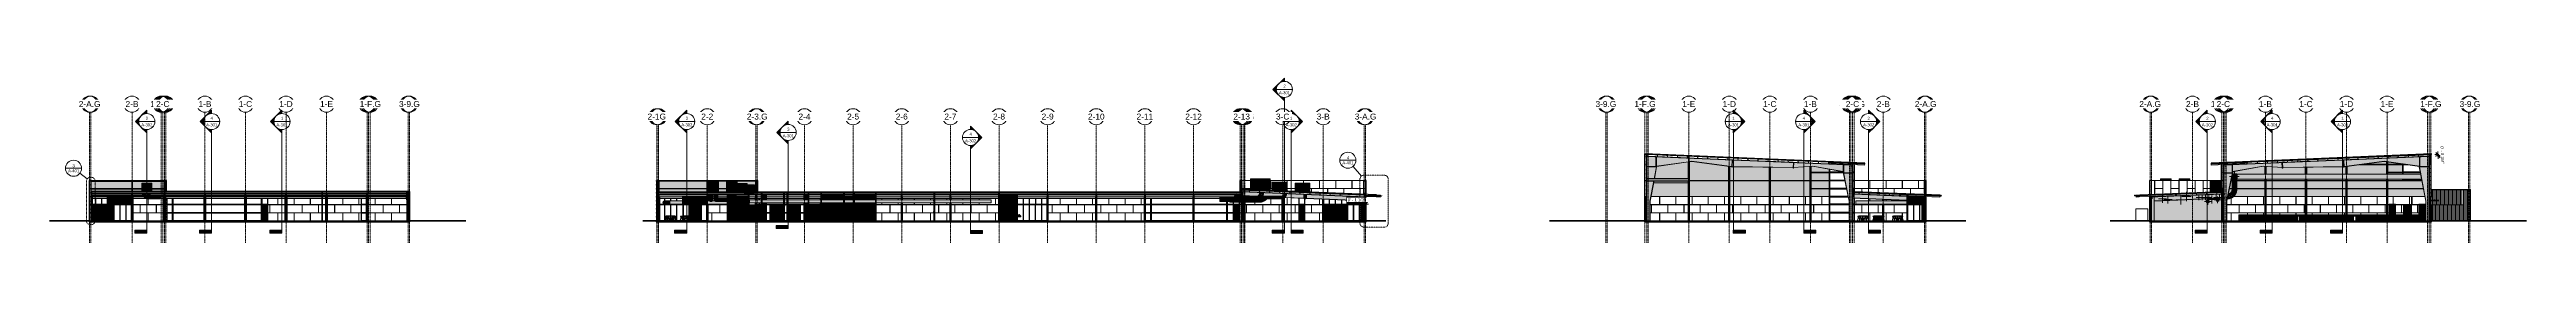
# Model space of a CAD drawing. Header units: inches. Extents: x -23034 to -8288, y -132 to 853.
import ezdxf

# ---------------------------------------------------------------- set-up
doc = ezdxf.new("R2010")
doc.units = ezdxf.units.IN
doc.header["$MEASUREMENT"] = 0
for name, pattern in [('Dash 1_16_', [0.125, 0.0625, -0.0625]), ('Dash Dot 3_16_', [0.3125, 0.1875, -0.0625, 0, -0.0625]), ('Grid Line 1_2_', [0.875, 0.5, -0.125, 0.125, -0.125]), ('Hidden 1_8_', [0.1875, 0.125, -0.0625])]:
    doc.linetypes.add(name, pattern=pattern)
for name, color, linetype, lineweight in [('A-ANNO-DIMS', 211, 'Continuous', 9), ('A-ANNO-DIMS-192', 211, 'Continuous', 9), ('A-ANNO-SYMB', 150, 'Continuous', 9), ('A-CLNG', 13, 'Continuous', 9), ('A-DOOR', 31, 'Continuous', 9), ('A-DOOR-FRAM', 31, 'Continuous', 9), ('A-DOOR-GLAZ', 31, 'Continuous', 9), ('A-FLOR', 192, 'Continuous', 9), ('A-FLOR-HRAL', 11, 'Continuous', 9), ('A-GLAZ-CURT', 52, 'Continuous', 9), ('A-GLAZ-CWMG', 51, 'Continuous', 9), ('A-ROOF', 132, 'Continuous', 9), ('A-ROOF-MCUT', 132, 'Continuous', 25), ('A-ROOF-OTLN', 132, 'Continuous', 9), ('A-WALL', 113, 'Continuous', 9), ('A-WALL-PATT', 111, 'Continuous', 25), ('C-BLDG-PADS', 91, 'Continuous', 9), ('C-TOPO', 7, 'Continuous', 9), ('E-ELEC-EQPM', 71, 'Continuous', 9), ('E-LITE-EQPM', 33, 'Continuous', 9), ('G-ANNO-SYMB', 111, 'Continuous', 9), ('I-FURN', 30, 'Continuous', 9), ('I-WALL', 2, 'Continuous', 9), ('L-SITE-WALL', 31, 'Continuous', 9), ('M-EQPM', 50, 'Continuous', 9), ('M-HVAC-DUCT', 70, 'Continuous', 9), ('M-HVAC-DUCT-ANNO', 70, 'Continuous', 9), ('M-HVAC-DUCT-CNTR', 70, 'Continuous', 9), ('P-SANR-FIXT', 6, 'Continuous', 9), ('Q-CASE', 31, 'Continuous', 9), ('S-BEAM', 12, 'Continuous', 9), ('S-COLS', 52, 'Continuous', 9), ('S-GRID', 1, 'Continuous', 9), ('S-GRID-IDEN', 1, 'Continuous', 9)]:
    doc.layers.add(name, color=color, linetype=linetype, lineweight=lineweight)
doc.styles.add('Arial', font='arial.ttf', dxfattribs={"height": 35.407186})
doc.styles.add('Arial_1', font='arial.ttf', dxfattribs={"height": 17.703593})
doc.dimstyles.new('Linear_-_3_32__Arial', dxfattribs={"dimscale": 12, "dimtxt": 18, "dimasz": 2, "dimexe": 1.5, "dimexo": 1, "dimgap": 1, "dimtad": 1, "dimdec": 4, "dimrnd": 0.0625, "dimzin": 1, "dimdsep": 46, "dimlunit": 4, "dimtxsty": 'Arial_1', "dimblk1": 'OBLIQUE', "dimblk2": 'OBLIQUE', "dimsah": 1, "dimcen": 0.09, "dimdle": 1.5, "dimazin": 0, "dimtfac": 1, "dimtdec": 4, "dimtix": 1, "dimtmove": 0, "dimatfit": 3, "dimfxl": 1, "dimtvp": 1, "dimtfill": 1, "dimfrac": 2, "dimtolj": 1, "dimtzin": 0, "dimarcsym": 2})
pattern_1 = [(45, (-21811.89, 94.61), (-19.007, 19.007), []), (45, (-21811.89, 123.41), (-19.007, 19.007), [])]
pattern_2 = [(45, (-32953.716, 71.503), (-19.00703, 19.00703), []), (45, (-32953.716, 100.303), (-19.00703, 19.00703), [])]
pattern_3 = [(0, (-32953.716, 71.503), (61.44, 15.36), [2.534, -43.546, 2.534, -43.546, -245.76]), (0, (-32953.716, 71.503), (61.44, 15.36), [-92.16, 2.534, -89.626, 2.534, -43.546, -107.52]), (0, (-32953.716, 71.503), (61.44, 15.36), [-230.4, 2.534, -28.186, 2.534, -74.266]), (120, (-32930.676, 79.183), (-44.02215, 45.528601), [2.534, -43.546, 2.534, -43.546, -245.76]), (120, (-32930.676, 79.183), (-44.02215, 45.528601), [-92.16, 2.534, -89.626, 2.534, -43.546, -107.52]), (120, (-32930.676, 79.183), (-44.02215, 45.528601), [-230.4, 2.534, -28.186, 2.534, -74.266]), (240, (-32922.996, 109.903), (-17.41785, -60.888601), [2.534, -43.546, 2.534, -43.546, -245.76]), (240, (-32922.996, 109.903), (-17.41785, -60.888601), [-92.16, 2.534, -89.626, 2.534, -43.546, -107.52]), (240, (-32922.996, 109.903), (-17.41785, -60.888601), [-230.4, 2.534, -28.186, 2.534, -74.266])]
pattern_4 = [(0, (-32953.716, 71.503), (0, 24), []), (90, (-32953.716, 71.503), (-24, 1e-15), [])]
pattern_5 = [(45, (22063.858, 65.275), (-19.007, 19.007), []), (45, (22063.858, 94.075), (-19.007, 19.007), [])]
pattern_6 = [(0, (22063.858, 65.275), (61.44, 15.36), [2.534, -43.546, 2.534, -43.546, -245.76]), (0, (22063.858, 65.275), (61.44, 15.36), [-92.16, 2.534, -89.626, 2.534, -43.546, -107.52]), (0, (22063.858, 65.275), (61.44, 15.36), [-230.4, 2.534, -28.186, 2.534, -74.266]), (120, (22086.898, 72.955), (-44.02215, 45.528601), [2.534, -43.546, 2.534, -43.546, -245.76]), (120, (22086.898, 72.955), (-44.02215, 45.528601), [-92.16, 2.534, -89.626, 2.534, -43.546, -107.52]), (120, (22086.898, 72.955), (-44.02215, 45.528601), [-230.4, 2.534, -28.186, 2.534, -74.266]), (240, (22094.578, 103.675), (-17.41785, -60.888601), [2.534, -43.546, 2.534, -43.546, -245.76]), (240, (22094.578, 103.675), (-17.41785, -60.888601), [-92.16, 2.534, -89.626, 2.534, -43.546, -107.52]), (240, (22094.578, 103.675), (-17.41785, -60.888601), [-230.4, 2.534, -28.186, 2.534, -74.266])]
pattern_7 = [(90, (22639.43, -192.75), (-193, -193), [48, -145]), (180, (22639.43, -192.75), (-2e-14, -193), [96.25, -96.75]), (270, (22543.18, -144.75), (-193, -193), [48, -145]), (180, (22639.43, -144.75), (-2e-14, -193), [96.25, -96.75]), (270, (22542.93, -144.75), (-193, -193), [48, -145]), (180, (22542.93, -144.75), (-2e-14, -193), [96.25, -96.75]), (90, (22446.68, -192.75), (-193, -193), [48, -145]), (180, (22542.93, -192.75), (-2e-14, -193), [96.25, -96.75]), (90, (22591.43, -144.5), (-193, -193), [48, -145]), (180, (22639.68, -144.5), (-2e-14, -193), [48.25, -144.75]), (180, (22639.68, -96.5), (-2e-14, -193), [48.25, -144.75]), (90, (22494.93, -144.5), (-193, -193), [48, -145]), (180, (22591.18, -144.5), (-2e-14, -193), [96.25, -96.75]), (270, (22591.18, -96.5), (-193, -193), [48, -145]), (180, (22591.18, -96.5), (-2e-14, -193), [96.25, -96.75]), (180, (22494.68, -144.5), (-2e-14, -193), [48, -145]), (270, (22494.68, -96.5), (-193, -193), [48, -145]), (180, (22494.68, -96.5), (-2e-14, -193), [48, -145]), (90, (22639.43, -96.25), (-193, -193), [48, -145]), (180, (22639.43, -96.25), (-2e-14, -193), [96.25, -96.75]), (270, (22543.18, -48.25), (-193, -193), [48, -145]), (180, (22639.43, -48.25), (-2e-14, -193), [96.25, -96.75]), (270, (22542.93, -48.25), (-193, -193), [48, -145]), (180, (22542.93, -48.25), (-2e-14, -193), [96.25, -96.75]), (270, (22446.68, -48.25), (-193, -193), [48, -145]), (180, (22542.93, -96.25), (-2e-14, -193), [96.25, -96.75]), (90, (22591.43, -48), (-193, -193), [48, -145]), (180, (22639.68, -48), (-2e-14, -193), [48.25, -144.75]), (180, (22639.68, 0), (-2e-14, -193), [48.25, -144.75]), (90, (22494.93, -48), (-193, -193), [48, -145]), (180, (22591.18, -48), (-2e-14, -193), [96.25, -96.75]), (270, (22591.18, 0), (-193, -193), [48, -145]), (180, (22591.18, 0), (-2e-14, -193), [96.25, -96.75]), (180, (22494.68, -48), (-2e-14, -193), [48, -145]), (270, (22494.68, 0), (-193, -193), [48, -145]), (180, (22494.68, 0), (-2e-14, -193), [48, -145])]
pattern_8 = [(0, (22063.858, 65.275), (0, 24), []), (90, (22063.858, 65.275), (-24, 1e-15), [])]
pattern_9 = [(45, (-21599.14, 72.082), (-19.00703, 19.00703), []), (45, (-21599.14, 100.882), (-19.00703, 19.00703), [])]
pattern_10 = [(0, (-22419.28, 145), (-193, 193), [48, -145]), (90, (-22419.28, 145), (-193, 1e-14), [96.25, -96.75]), (180, (-22371.28, 241.25), (-193, 193), [48, -145]), (90, (-22371.28, 145), (-193, 1e-14), [96.25, -96.75]), (180, (-22371.28, 241.5), (-193, 193), [48, -145]), (90, (-22371.28, 241.5), (-193, 1e-14), [96.25, -96.75]), (0, (-22419.28, 337.75), (-193, 193), [48, -145]), (90, (-22419.28, 241.5), (-193, 1e-14), [96.25, -96.75]), (0, (-22371.03, 193), (-193, 193), [48, -145]), (90, (-22371.03, 144.75), (-193, 1e-14), [48.25, -144.75]), (90, (-22323.03, 144.75), (-193, 1e-14), [48.25, -144.75]), (0, (-22371.03, 289.5), (-193, 193), [48, -145]), (90, (-22371.03, 193.25), (-193, 1e-14), [96.25, -96.75]), (180, (-22323.03, 193.25), (-193, 193), [48, -145]), (90, (-22323.03, 193.25), (-193, 1e-14), [96.25, -96.75]), (90, (-22371.03, 289.75), (-193, 1e-14), [48, -145]), (180, (-22323.03, 289.75), (-193, 193), [48, -145]), (90, (-22323.03, 289.75), (-193, 1e-14), [48, -145]), (0, (-22322.78, 145), (-193, 193), [48, -145]), (90, (-22322.78, 145), (-193, 1e-14), [96.25, -96.75]), (180, (-22274.78, 241.25), (-193, 193), [48, -145]), (90, (-22274.78, 145), (-193, 1e-14), [96.25, -96.75]), (180, (-22274.78, 241.5), (-193, 193), [48, -145]), (90, (-22274.78, 241.5), (-193, 1e-14), [96.25, -96.75]), (180, (-22274.78, 337.75), (-193, 193), [48, -145]), (90, (-22322.78, 241.5), (-193, 1e-14), [96.25, -96.75]), (0, (-22274.53, 193), (-193, 193), [48, -145]), (90, (-22274.53, 144.75), (-193, 1e-14), [48.25, -144.75]), (90, (-22226.53, 144.75), (-193, 1e-14), [48.25, -144.75]), (0, (-22274.53, 289.5), (-193, 193), [48, -145]), (90, (-22274.53, 193.25), (-193, 1e-14), [96.25, -96.75]), (180, (-22226.53, 193.25), (-193, 193), [48, -145]), (90, (-22226.53, 193.25), (-193, 1e-14), [96.25, -96.75]), (90, (-22274.53, 289.75), (-193, 1e-14), [48, -145]), (180, (-22226.53, 289.75), (-193, 193), [48, -145]), (90, (-22226.53, 289.75), (-193, 1e-14), [48, -145])]
pattern_11 = [(90, (-21143.99, 0), (-8, 5e-16), [])]
pattern_12 = [(0, (-21599.14, 72.082), (0, 24), []), (90, (-21599.14, 72.082), (-24, 1e-15), [])]
pattern_13 = [(90, (-21433.43, -675.25), (-193, -193), [48, -145]), (180, (-21433.43, -675.25), (-2e-14, -193), [96.25, -96.75]), (270, (-21529.68, -627.25), (-193, -193), [48, -145]), (180, (-21433.43, -627.25), (-2e-14, -193), [96.25, -96.75]), (270, (-21529.93, -627.25), (-193, -193), [48, -145]), (180, (-21529.93, -627.25), (-2e-14, -193), [96.25, -96.75]), (90, (-21626.18, -675.25), (-193, -193), [48, -145]), (180, (-21529.93, -675.25), (-2e-14, -193), [96.25, -96.75]), (90, (-21481.43, -627), (-193, -193), [48, -145]), (180, (-21433.18, -627), (-2e-14, -193), [48.25, -144.75]), (180, (-21433.18, -579), (-2e-14, -193), [48.25, -144.75]), (90, (-21577.93, -627), (-193, -193), [48, -145]), (180, (-21481.68, -627), (-2e-14, -193), [96.25, -96.75]), (270, (-21481.68, -579), (-193, -193), [48, -145]), (180, (-21481.68, -579), (-2e-14, -193), [96.25, -96.75]), (180, (-21578.18, -627), (-2e-14, -193), [48, -145]), (270, (-21578.18, -579), (-193, -193), [48, -145]), (180, (-21578.18, -579), (-2e-14, -193), [48, -145]), (90, (-21433.43, -578.75), (-193, -193), [48, -145]), (180, (-21433.43, -578.75), (-2e-14, -193), [96.25, -96.75]), (270, (-21529.68, -530.75), (-193, -193), [48, -145]), (180, (-21433.43, -530.75), (-2e-14, -193), [96.25, -96.75]), (270, (-21529.93, -530.75), (-193, -193), [48, -145]), (180, (-21529.93, -530.75), (-2e-14, -193), [96.25, -96.75]), (270, (-21626.18, -530.75), (-193, -193), [48, -145]), (180, (-21529.93, -578.75), (-2e-14, -193), [96.25, -96.75]), (90, (-21481.43, -530.5), (-193, -193), [48, -145]), (180, (-21433.18, -530.5), (-2e-14, -193), [48.25, -144.75]), (180, (-21433.18, -482.5), (-2e-14, -193), [48.25, -144.75]), (90, (-21577.93, -530.5), (-193, -193), [48, -145]), (180, (-21481.68, -530.5), (-2e-14, -193), [96.25, -96.75]), (270, (-21481.68, -482.5), (-193, -193), [48, -145]), (180, (-21481.68, -482.5), (-2e-14, -193), [96.25, -96.75]), (180, (-21578.18, -530.5), (-2e-14, -193), [48, -145]), (270, (-21578.18, -482.5), (-193, -193), [48, -145]), (180, (-21578.18, -482.5), (-2e-14, -193), [48, -145])]

# ---------------------------------------------------------------- blocks, each defined once
blk = doc.blocks.new('W-Wide Flange-Column - B3_F-1050814-Section 15')
at = {"layer": 'S-COLS', "linetype": 'Hidden 1_8_'}
for p, q in [((-22350, 0), (-22350, 120)), ((-22350, 120), (-22350, 0))]:
    blk.add_line(p, q, dxfattribs=at)
blk = doc.blocks.new('W-Wide Flange-Column - B3_F-1050809-Section 15')
at = {"layer": 'S-COLS', "linetype": 'Hidden 1_8_'}
for p, q in [((-21144, 0), (-21144, 120)), ((-21144, 120), (-21144, 0))]:
    blk.add_line(p, q, dxfattribs=at)
blk = doc.blocks.new('W-Wide Flange - 8_ WIDE-1059051-Section 15')
at = {"layer": 'S-BEAM'}
h = blk.add_hatch(dxfattribs=at)
h.set_pattern_fill('FP_1', color=256, style=0, pattern_type=2)
h.set_pattern_definition(pattern_1)
h.paths.add_polyline_path([(-21871, 137), (-21865, 137), (-21865, 139), (-21866, 139), (-21867, 139), (-21867, 139), (-21867, 140), (-21867, 161), (-21867, 162), (-21867, 162), (-21866, 162), (-21865, 162), (-21865, 163), (-21871, 163), (-21871, 162), (-21869, 162), (-21868, 162), (-21868, 162), (-21868, 161), (-21868, 139), (-21868, 139), (-21868, 139), (-21869, 139), (-21871, 139)], flags=0)
h = blk.add_hatch(color=256, dxfattribs=at)
h.paths.add_polyline_path([(-21869, 145), (-21869, 149), (-21871, 149), (-21871, 145)], flags=0)
h.paths.add_polyline_path([(-21869, 150), (-21869, 152), (-21871, 152), (-21871, 150)], flags=0)
h.paths.add_polyline_path([(-21871, 152), (-21869, 152), (-21869, 154), (-21871, 154)], flags=0)
h.paths.add_polyline_path([(-21869, 155), (-21869, 162), (-21871, 162), (-21871, 155)], flags=0)
for points in [[(-21868, 144), (-21868, 161), (-21868, 162), (-21868, 162), (-21869, 162), (-21869, 155), (-21868, 155), (-21868, 155), (-21868, 154), (-21868, 154), (-21869, 154), (-21869, 152), (-21868, 152), (-21868, 152), (-21868, 152), (-21868, 152), (-21869, 152), (-21869, 150), (-21868, 150), (-21868, 149), (-21868, 149), (-21869, 149), (-21869, 145), (-21868, 144), (-21868, 144), (-21868, 144)], [(-21867, 144), (-21867, 144), (-21867, 144), (-21866, 145), (-21866, 149), (-21867, 149), (-21867, 149), (-21867, 150), (-21866, 150), (-21866, 150), (-21866, 152), (-21867, 152), (-21867, 152), (-21867, 152), (-21866, 152), (-21866, 152), (-21866, 154), (-21867, 154), (-21867, 154), (-21867, 155), (-21866, 155), (-21866, 155), (-21866, 162), (-21867, 162), (-21867, 162), (-21867, 161), (-21867, 161), (-21867, 147)], [(-21865, 120), (-21865, 137), (-21871, 137), (-21871, 120)]]:
    blk.add_hatch(color=256, dxfattribs=at).paths.add_polyline_path(points, flags=0)
h = blk.add_hatch(color=256, dxfattribs=at)
h.paths.add_polyline_path([(-21866, 145), (-21865, 145), (-21865, 149), (-21866, 149)], flags=0)
h.paths.add_polyline_path([(-21866, 150), (-21865, 150), (-21865, 152), (-21866, 152), (-21866, 151)], flags=0)
h.paths.add_polyline_path([(-21865, 152), (-21865, 154), (-21866, 154), (-21866, 152)], flags=0)
h.paths.add_polyline_path([(-21865, 155), (-21865, 162), (-21866, 162), (-21866, 155)], flags=0)
at = {"layer": 'S-BEAM', "lineweight": 15}
for p, q in [((-21865, 163), (-21871, 163)), ((-21871, 163), (-21871, 162)), ((-21871, 162), (-21869, 162)), ((-21868, 161), (-21868, 140)), ((-21867, 140), (-21867, 161)), ((-21866, 162), (-21865, 162)), ((-21865, 162), (-21865, 163)), ((-21869, 139), (-21871, 139)), ((-21871, 139), (-21871, 137)), ((-21871, 137), (-21865, 137)), ((-21865, 139), (-21866, 139)), ((-21865, 137), (-21865, 139))]:
    blk.add_line(p, q, dxfattribs=at)
at = {"layer": 'S-BEAM'}
for p, q in [((-21871, 155), (-21871, 162)), ((-21871, 152), (-21871, 154)), ((-21871, 150), (-21871, 152)), ((-21871, 145), (-21871, 149)), ((-21865, 155), (-21865, 162)), ((-21865, 152), (-21865, 154)), ((-21865, 150), (-21865, 152)), ((-21865, 145), (-21865, 149)), ((-21869, 145), (-21871, 145)), ((-21871, 120), (-21871, 137)), ((-21865, 120), (-21871, 120)), ((-21865, 145), (-21866, 145)), ((-21865, 120), (-21865, 137))]:
    blk.add_line(p, q, dxfattribs=at)
at = {"layer": 'S-BEAM', "lineweight": 15, "flags": 128}
for points in [[(-21869, 162), (-21869, 162), (-21868, 162), (-21868, 162), (-21868, 162), (-21868, 162), (-21868, 161), (-21868, 161)], [(-21867, 161), (-21867, 161), (-21867, 162), (-21867, 162), (-21867, 162), (-21867, 162), (-21866, 162), (-21866, 162)], [(-21868, 140), (-21868, 139), (-21868, 139), (-21868, 139), (-21868, 139), (-21868, 139), (-21869, 139), (-21869, 139)], [(-21866, 139), (-21866, 139), (-21867, 139), (-21867, 139), (-21867, 139), (-21867, 139), (-21867, 139), (-21867, 140)]]:
    blk.add_lwpolyline(points, dxfattribs=at)
at = {"layer": 'S-BEAM'}
for centre, start_param, end_param in [((-21869, 144), 0, 1.570796), ((-21866, 144), 1.570796, 3.141593)]:
    blk.add_ellipse(centre, major_axis=(0.89, 0), ratio=0.999133, start_param=start_param, end_param=end_param, dxfattribs=at)
blk = doc.blocks.new('W-Wide Flange - 8_ WIDE-V1-Section 15')
at = {"layer": 'S-BEAM'}
h = blk.add_hatch(dxfattribs=at)
h.set_pattern_fill('FP_1', color=256, style=0, pattern_type=2)
h.set_pattern_definition(pattern_1)
h.paths.add_polyline_path([(-21625, 137), (-21623, 137), (-21623, 139), (-21625, 139), (-21626, 139), (-21626, 139), (-21626, 140), (-21626, 161), (-21626, 162), (-21625, 162), (-21625, 162), (-21623, 162), (-21623, 163), (-21629, 163), (-21629, 162), (-21627, 162), (-21627, 162), (-21627, 162), (-21627, 161), (-21627, 139), (-21627, 139), (-21627, 139), (-21628, 139), (-21629, 139), (-21629, 137)], flags=0)
h = blk.add_hatch(color=256, dxfattribs=at)
h.paths.add_polyline_path([(-21628, 145), (-21628, 149), (-21629, 149), (-21629, 145)], flags=0)
h.paths.add_polyline_path([(-21628, 150), (-21628, 152), (-21629, 152), (-21629, 150)], flags=0)
h.paths.add_polyline_path([(-21629, 152), (-21628, 152), (-21628, 154), (-21629, 154)], flags=0)
h.paths.add_polyline_path([(-21628, 155), (-21628, 162), (-21629, 162), (-21629, 155)], flags=0)
for points in [[(-21627, 144), (-21627, 161), (-21627, 162), (-21627, 162), (-21628, 162), (-21628, 155), (-21627, 155), (-21627, 155), (-21627, 154), (-21627, 154), (-21628, 154), (-21628, 152), (-21627, 152), (-21627, 152), (-21627, 152), (-21627, 152), (-21628, 152), (-21628, 150), (-21627, 150), (-21627, 149), (-21627, 149), (-21628, 149), (-21628, 145), (-21627, 144), (-21627, 144), (-21627, 144)], [(-21626, 144), (-21626, 144), (-21625, 144), (-21625, 145), (-21625, 149), (-21626, 149), (-21626, 149), (-21626, 150), (-21625, 150), (-21625, 150), (-21625, 152), (-21626, 152), (-21626, 152), (-21626, 152), (-21625, 152), (-21625, 152), (-21625, 154), (-21626, 154), (-21626, 154), (-21626, 155), (-21625, 155), (-21625, 155), (-21625, 162), (-21625, 162), (-21626, 162), (-21626, 161), (-21626, 161), (-21626, 147)], [(-21629, 120), (-21623, 120), (-21623, 137), (-21629, 137), (-21629, 133)]]:
    blk.add_hatch(color=256, dxfattribs=at).paths.add_polyline_path(points, flags=0)
h = blk.add_hatch(color=256, dxfattribs=at)
h.paths.add_polyline_path([(-21625, 145), (-21623, 145), (-21623, 149), (-21625, 149)], flags=0)
h.paths.add_polyline_path([(-21623, 150), (-21623, 152), (-21625, 152), (-21625, 150)], flags=0)
h.paths.add_polyline_path([(-21625, 152), (-21623, 152), (-21623, 154), (-21625, 154)], flags=0)
h.paths.add_polyline_path([(-21623, 155), (-21623, 162), (-21625, 162), (-21625, 155)], flags=0)
at = {"layer": 'S-BEAM', "lineweight": 15}
for p, q in [((-21623, 163), (-21629, 163)), ((-21629, 163), (-21629, 162)), ((-21629, 162), (-21628, 162)), ((-21627, 161), (-21627, 140)), ((-21626, 140), (-21626, 161)), ((-21625, 162), (-21623, 162)), ((-21623, 162), (-21623, 163)), ((-21628, 139), (-21629, 139)), ((-21629, 139), (-21629, 137)), ((-21629, 137), (-21623, 137)), ((-21623, 139), (-21625, 139)), ((-21623, 137), (-21623, 139))]:
    blk.add_line(p, q, dxfattribs=at)
at = {"layer": 'S-BEAM'}
for p, q in [((-21629, 155), (-21629, 162)), ((-21629, 152), (-21629, 154)), ((-21629, 150), (-21629, 152)), ((-21629, 145), (-21629, 149)), ((-21623, 155), (-21623, 162)), ((-21623, 152), (-21623, 154)), ((-21623, 150), (-21623, 152)), ((-21623, 145), (-21623, 149)), ((-21628, 145), (-21629, 145)), ((-21629, 120), (-21629, 137)), ((-21623, 120), (-21629, 120)), ((-21623, 145), (-21625, 145)), ((-21623, 120), (-21623, 137))]:
    blk.add_line(p, q, dxfattribs=at)
at = {"layer": 'S-BEAM', "lineweight": 15, "flags": 128}
for points in [[(-21628, 162), (-21627, 162), (-21627, 162), (-21627, 162), (-21627, 162), (-21627, 162), (-21627, 161), (-21627, 161)], [(-21626, 161), (-21626, 161), (-21626, 162), (-21626, 162), (-21626, 162), (-21625, 162), (-21625, 162), (-21625, 162)], [(-21627, 140), (-21627, 139), (-21627, 139), (-21627, 139), (-21627, 139), (-21627, 139), (-21627, 139), (-21628, 139)], [(-21625, 139), (-21625, 139), (-21625, 139), (-21626, 139), (-21626, 139), (-21626, 139), (-21626, 139), (-21626, 140)]]:
    blk.add_lwpolyline(points, dxfattribs=at)
at = {"layer": 'S-BEAM'}
for centre, start_param, end_param in [((-21628, 144), 0, 1.570796), ((-21625, 144), 1.570796, 3.141593)]:
    blk.add_ellipse(centre, major_axis=(0.89, 0), ratio=0.999133, start_param=start_param, end_param=end_param, dxfattribs=at)
blk = doc.blocks.new('W-Wide Flange - 8_ WIDE-V2-Section 15')
at = {"layer": 'S-BEAM'}
h = blk.add_hatch(dxfattribs=at)
h.set_pattern_fill('FP_1', color=256, style=0, pattern_type=2)
h.set_pattern_definition(pattern_1)
h.paths.add_polyline_path([(-21388, 137), (-21382, 137), (-21382, 139), (-21384, 139), (-21384, 139), (-21385, 139), (-21385, 140), (-21385, 161), (-21384, 162), (-21384, 162), (-21384, 162), (-21382, 162), (-21382, 163), (-21388, 163), (-21388, 162), (-21386, 162), (-21386, 162), (-21386, 162), (-21385, 161), (-21385, 139), (-21386, 139), (-21386, 139), (-21386, 139), (-21388, 139)], flags=0)
h = blk.add_hatch(color=256, dxfattribs=at)
h.paths.add_polyline_path([(-21388, 145), (-21386, 145), (-21386, 149), (-21388, 149)], flags=0)
h.paths.add_polyline_path([(-21386, 150), (-21386, 152), (-21388, 152), (-21388, 150), (-21388, 150)], flags=0)
h.paths.add_polyline_path([(-21388, 152), (-21386, 152), (-21386, 154), (-21388, 154)], flags=0)
h.paths.add_polyline_path([(-21388, 155), (-21386, 155), (-21386, 162), (-21388, 162), (-21388, 161)], flags=0)
for points in [[(-21385, 144), (-21385, 161), (-21386, 162), (-21386, 162), (-21386, 162), (-21386, 155), (-21386, 155), (-21386, 155), (-21385, 154), (-21386, 154), (-21386, 154), (-21386, 152), (-21386, 152), (-21386, 152), (-21385, 152), (-21386, 152), (-21386, 152), (-21386, 150), (-21386, 150), (-21386, 149), (-21386, 149), (-21386, 149), (-21386, 145), (-21386, 144), (-21386, 144), (-21385, 144)], [(-21385, 144), (-21385, 144), (-21384, 144), (-21384, 145), (-21384, 149), (-21385, 149), (-21385, 149), (-21384, 150), (-21384, 150), (-21384, 150), (-21384, 152), (-21385, 152), (-21385, 152), (-21384, 152), (-21384, 152), (-21384, 152), (-21384, 154), (-21385, 154), (-21385, 154), (-21384, 155), (-21384, 155), (-21384, 155), (-21384, 162), (-21384, 162), (-21384, 162), (-21385, 161), (-21385, 161), (-21385, 147)], [(-21388, 120), (-21382, 120), (-21382, 137), (-21388, 137), (-21388, 133)]]:
    blk.add_hatch(color=256, dxfattribs=at).paths.add_polyline_path(points, flags=0)
h = blk.add_hatch(color=256, dxfattribs=at)
h.paths.add_polyline_path([(-21382, 145), (-21382, 149), (-21384, 149), (-21384, 145), (-21383, 145)], flags=0)
h.paths.add_polyline_path([(-21382, 150), (-21382, 152), (-21384, 152), (-21384, 150), (-21383, 150)], flags=0)
h.paths.add_polyline_path([(-21384, 152), (-21382, 152), (-21382, 154), (-21384, 154)], flags=0)
h.paths.add_polyline_path([(-21383, 155), (-21382, 155), (-21382, 162), (-21384, 162), (-21384, 155)], flags=0)
at = {"layer": 'S-BEAM', "lineweight": 15}
for p, q in [((-21382, 163), (-21388, 163)), ((-21388, 163), (-21388, 162)), ((-21388, 162), (-21386, 162)), ((-21385, 140), (-21385, 161)), ((-21385, 161), (-21385, 140)), ((-21384, 162), (-21382, 162)), ((-21382, 162), (-21382, 163)), ((-21386, 139), (-21388, 139)), ((-21388, 139), (-21388, 137)), ((-21388, 137), (-21382, 137)), ((-21382, 139), (-21384, 139)), ((-21382, 137), (-21382, 139))]:
    blk.add_line(p, q, dxfattribs=at)
at = {"layer": 'S-BEAM'}
for p, q in [((-21388, 155), (-21388, 162)), ((-21388, 152), (-21388, 154)), ((-21388, 150), (-21388, 152)), ((-21388, 145), (-21388, 149)), ((-21382, 155), (-21382, 162)), ((-21382, 152), (-21382, 154)), ((-21382, 150), (-21382, 152)), ((-21382, 145), (-21382, 149)), ((-21386, 145), (-21388, 145)), ((-21388, 120), (-21388, 137)), ((-21382, 120), (-21388, 120)), ((-21382, 145), (-21384, 145)), ((-21382, 120), (-21382, 137))]:
    blk.add_line(p, q, dxfattribs=at)
at = {"layer": 'S-BEAM', "lineweight": 15, "flags": 128}
for points in [[(-21386, 162), (-21386, 162), (-21386, 162), (-21386, 162), (-21386, 162), (-21386, 162), (-21385, 161), (-21385, 161)], [(-21385, 161), (-21385, 161), (-21385, 162), (-21384, 162), (-21384, 162), (-21384, 162), (-21384, 162), (-21384, 162)], [(-21385, 140), (-21385, 139), (-21386, 139), (-21386, 139), (-21386, 139), (-21386, 139), (-21386, 139), (-21386, 139)], [(-21384, 139), (-21384, 139), (-21384, 139), (-21384, 139), (-21384, 139), (-21385, 139), (-21385, 139), (-21385, 140)]]:
    blk.add_lwpolyline(points, dxfattribs=at)
at = {"layer": 'S-BEAM'}
for centre, start_param, end_param in [((-21386, 144), 0, 1.570796), ((-21384, 144), 1.570796, 3.141593)]:
    blk.add_ellipse(centre, major_axis=(0.89, 0), ratio=0.999133, start_param=start_param, end_param=end_param, dxfattribs=at)
blk = doc.blocks.new('W-Wide Flange - 8_ WIDE-V3-Section 15')
at = {"layer": 'S-BEAM'}
h = blk.add_hatch(dxfattribs=at)
h.set_pattern_fill('FP_1', color=256, style=0, pattern_type=2)
h.set_pattern_definition(pattern_1)
h.paths.add_polyline_path([(-21147, 137), (-21141, 137), (-21141, 139), (-21143, 139), (-21143, 139), (-21143, 139), (-21143, 140), (-21143, 161), (-21143, 162), (-21143, 162), (-21143, 162), (-21141, 162), (-21141, 163), (-21147, 163), (-21147, 162), (-21145, 162), (-21145, 162), (-21144, 162), (-21144, 161), (-21144, 139), (-21144, 139), (-21145, 139), (-21145, 139), (-21147, 139)], flags=0)
h = blk.add_hatch(color=256, dxfattribs=at)
h.paths.add_polyline_path([(-21147, 145), (-21145, 145), (-21145, 149), (-21147, 149)], flags=0)
h.paths.add_polyline_path([(-21145, 150), (-21145, 152), (-21147, 152), (-21147, 150), (-21146, 150)], flags=0)
h.paths.add_polyline_path([(-21145, 152), (-21145, 154), (-21147, 154), (-21147, 152), (-21146, 152)], flags=0)
h.paths.add_polyline_path([(-21146, 155), (-21145, 155), (-21145, 162), (-21147, 162), (-21147, 155)], flags=0)
for points in [[(-21144, 144), (-21144, 161), (-21144, 162), (-21145, 162), (-21145, 162), (-21145, 155), (-21145, 155), (-21144, 155), (-21144, 154), (-21144, 154), (-21145, 154), (-21145, 152), (-21145, 152), (-21144, 152), (-21144, 152), (-21144, 152), (-21145, 152), (-21145, 150), (-21145, 150), (-21144, 149), (-21144, 149), (-21145, 149), (-21145, 145), (-21145, 144), (-21144, 144), (-21144, 144)], [(-21143, 144), (-21143, 144), (-21143, 144), (-21143, 145), (-21143, 149), (-21143, 149), (-21143, 149), (-21143, 150), (-21143, 150), (-21143, 150), (-21143, 152), (-21143, 152), (-21143, 152), (-21143, 152), (-21143, 152), (-21143, 152), (-21143, 154), (-21143, 154), (-21143, 154), (-21143, 155), (-21143, 155), (-21143, 155), (-21143, 162), (-21143, 162), (-21143, 162), (-21143, 161), (-21143, 161), (-21143, 147)], [(-21147, 120), (-21141, 120), (-21141, 137), (-21147, 137), (-21147, 133)]]:
    blk.add_hatch(color=256, dxfattribs=at).paths.add_polyline_path(points, flags=0)
h = blk.add_hatch(color=256, dxfattribs=at)
h.paths.add_polyline_path([(-21141, 145), (-21141, 149), (-21143, 149), (-21143, 145), (-21141, 145)], flags=0)
h.paths.add_polyline_path([(-21141, 150), (-21141, 152), (-21143, 152), (-21143, 150), (-21141, 150)], flags=0)
h.paths.add_polyline_path([(-21143, 152), (-21141, 152), (-21141, 154), (-21143, 154)], flags=0)
h.paths.add_polyline_path([(-21141, 155), (-21141, 155), (-21141, 162), (-21143, 162), (-21143, 155)], flags=0)
at = {"layer": 'S-BEAM', "lineweight": 15}
for p, q in [((-21141, 163), (-21147, 163)), ((-21147, 163), (-21147, 162)), ((-21147, 162), (-21145, 162)), ((-21144, 161), (-21144, 140)), ((-21143, 162), (-21141, 162)), ((-21143, 140), (-21143, 161)), ((-21141, 162), (-21141, 163)), ((-21145, 139), (-21147, 139)), ((-21147, 139), (-21147, 137)), ((-21147, 137), (-21141, 137)), ((-21141, 139), (-21143, 139)), ((-21141, 137), (-21141, 139))]:
    blk.add_line(p, q, dxfattribs=at)
at = {"layer": 'S-BEAM'}
for p, q in [((-21147, 155), (-21147, 162)), ((-21147, 152), (-21147, 154)), ((-21147, 150), (-21147, 152)), ((-21147, 145), (-21147, 149)), ((-21141, 155), (-21141, 162)), ((-21141, 152), (-21141, 154)), ((-21141, 150), (-21141, 152)), ((-21141, 145), (-21141, 149)), ((-21145, 145), (-21147, 145)), ((-21147, 120), (-21147, 137)), ((-21141, 120), (-21147, 120)), ((-21141, 145), (-21143, 145)), ((-21141, 120), (-21141, 137))]:
    blk.add_line(p, q, dxfattribs=at)
at = {"layer": 'S-BEAM', "lineweight": 15, "flags": 128}
for points in [[(-21145, 162), (-21145, 162), (-21145, 162), (-21145, 162), (-21144, 162), (-21144, 162), (-21144, 161), (-21144, 161)], [(-21143, 161), (-21143, 161), (-21143, 162), (-21143, 162), (-21143, 162), (-21143, 162), (-21143, 162), (-21143, 162)], [(-21144, 140), (-21144, 139), (-21144, 139), (-21144, 139), (-21145, 139), (-21145, 139), (-21145, 139), (-21145, 139)], [(-21143, 139), (-21143, 139), (-21143, 139), (-21143, 139), (-21143, 139), (-21143, 139), (-21143, 139), (-21143, 140)]]:
    blk.add_lwpolyline(points, dxfattribs=at)
at = {"layer": 'S-BEAM'}
for centre, start_param, end_param in [((-21145, 144), 0, 1.570796), ((-21143, 144), 1.570796, 3.141593)]:
    blk.add_ellipse(centre, major_axis=(0.89, 0), ratio=0.999133, start_param=start_param, end_param=end_param, dxfattribs=at)
blk = doc.blocks.new('W-Wide Flange-Column - B3_F-1008935-Section 15')
at = {"layer": 'S-COLS', "linetype": 'Hidden 1_8_'}
for p, q in [((-22109, 0), (-22109, 120)), ((-22109, 120), (-22109, 0))]:
    blk.add_line(p, q, dxfattribs=at)
blk = doc.blocks.new('W-Wide Flange - 8_ WIDE-V4-Section 15')
at = {"layer": 'S-BEAM'}
h = blk.add_hatch(dxfattribs=at)
h.set_pattern_fill('FP_1', color=256, style=0, pattern_type=2)
h.set_pattern_definition(pattern_1)
h.paths.add_polyline_path([(-22112, 137), (-22106, 137), (-22106, 139), (-22108, 139), (-22108, 139), (-22108, 139), (-22108, 140), (-22108, 161), (-22108, 162), (-22108, 162), (-22108, 162), (-22106, 162), (-22106, 163), (-22112, 163), (-22112, 162), (-22110, 162), (-22110, 162), (-22109, 162), (-22109, 161), (-22109, 139), (-22109, 139), (-22110, 139), (-22110, 139), (-22112, 139)], flags=0)
h = blk.add_hatch(color=256, dxfattribs=at)
h.paths.add_polyline_path([(-22112, 145), (-22110, 145), (-22110, 149), (-22112, 149)], flags=0)
h.paths.add_polyline_path([(-22112, 150), (-22110, 150), (-22110, 152), (-22112, 152), (-22112, 151)], flags=0)
h.paths.add_polyline_path([(-22112, 152), (-22110, 152), (-22110, 154), (-22112, 154)], flags=0)
h.paths.add_polyline_path([(-22110, 155), (-22110, 162), (-22112, 162), (-22112, 155)], flags=0)
for points in [[(-22109, 144), (-22109, 162), (-22109, 162), (-22110, 162), (-22110, 162), (-22110, 155), (-22110, 155), (-22109, 155), (-22109, 154), (-22109, 154), (-22110, 154), (-22110, 152), (-22110, 152), (-22109, 152), (-22109, 152), (-22109, 152), (-22110, 152), (-22110, 150), (-22110, 150), (-22109, 149), (-22109, 149), (-22110, 149), (-22110, 145), (-22110, 144), (-22109, 144), (-22109, 144)], [(-22108, 144), (-22108, 144), (-22108, 144), (-22108, 145), (-22108, 149), (-22108, 149), (-22108, 149), (-22108, 150), (-22108, 150), (-22108, 150), (-22108, 152), (-22108, 152), (-22108, 152), (-22108, 152), (-22108, 152), (-22108, 152), (-22108, 154), (-22108, 154), (-22108, 154), (-22108, 155), (-22108, 155), (-22108, 155), (-22108, 162), (-22108, 162), (-22108, 162), (-22108, 161), (-22108, 161), (-22108, 147)], [(-22106, 120), (-22106, 137), (-22112, 137), (-22112, 120)]]:
    blk.add_hatch(color=256, dxfattribs=at).paths.add_polyline_path(points, flags=0)
h = blk.add_hatch(color=256, dxfattribs=at)
h.paths.add_polyline_path([(-22108, 145), (-22106, 145), (-22106, 149), (-22108, 149), (-22108, 147)], flags=0)
h.paths.add_polyline_path([(-22108, 150), (-22106, 150), (-22106, 152), (-22108, 152), (-22108, 151)], flags=0)
h.paths.add_polyline_path([(-22108, 152), (-22106, 152), (-22106, 154), (-22108, 154)], flags=0)
h.paths.add_polyline_path([(-22106, 155), (-22106, 162), (-22108, 162), (-22108, 155)], flags=0)
at = {"layer": 'S-BEAM', "lineweight": 15}
for p, q in [((-22106, 163), (-22112, 163)), ((-22112, 163), (-22112, 162)), ((-22112, 162), (-22110, 162)), ((-22109, 161), (-22109, 140)), ((-22108, 162), (-22106, 162)), ((-22108, 140), (-22108, 161)), ((-22106, 162), (-22106, 163)), ((-22110, 139), (-22112, 139)), ((-22112, 139), (-22112, 137)), ((-22112, 137), (-22106, 137)), ((-22106, 139), (-22108, 139)), ((-22106, 137), (-22106, 139))]:
    blk.add_line(p, q, dxfattribs=at)
at = {"layer": 'S-BEAM'}
for p, q in [((-22112, 155), (-22112, 162)), ((-22112, 152), (-22112, 154)), ((-22112, 150), (-22112, 152)), ((-22112, 145), (-22112, 149)), ((-22106, 155), (-22106, 162)), ((-22106, 152), (-22106, 154)), ((-22106, 150), (-22106, 152)), ((-22106, 145), (-22106, 149)), ((-22110, 145), (-22112, 145)), ((-22112, 120), (-22112, 137)), ((-22106, 120), (-22112, 120)), ((-22106, 145), (-22108, 145)), ((-22106, 120), (-22106, 137))]:
    blk.add_line(p, q, dxfattribs=at)
at = {"layer": 'S-BEAM', "lineweight": 15, "flags": 128}
for points in [[(-22110, 162), (-22110, 162), (-22110, 162), (-22110, 162), (-22109, 162), (-22109, 162), (-22109, 161), (-22109, 161)], [(-22108, 161), (-22108, 161), (-22108, 162), (-22108, 162), (-22108, 162), (-22108, 162), (-22108, 162), (-22108, 162)], [(-22109, 140), (-22109, 139), (-22109, 139), (-22109, 139), (-22110, 139), (-22110, 139), (-22110, 139), (-22110, 139)], [(-22108, 139), (-22108, 139), (-22108, 139), (-22108, 139), (-22108, 139), (-22108, 139), (-22108, 139), (-22108, 140)]]:
    blk.add_lwpolyline(points, dxfattribs=at)
at = {"layer": 'S-BEAM'}
for centre, start_param, end_param in [((-22110, 144), 0, 1.570796), ((-22108, 144), 1.570796, 3.141593)]:
    blk.add_ellipse(centre, major_axis=(0.89, 0), ratio=0.999133, start_param=start_param, end_param=end_param, dxfattribs=at)
blk = doc.blocks.new('W-Wide Flange - 8_ WIDE-V5-Section 15')
at = {"layer": 'S-BEAM'}
h = blk.add_hatch(dxfattribs=at)
h.set_pattern_fill('FP_1', color=256, style=0, pattern_type=2)
h.set_pattern_definition(pattern_1)
h.paths.add_polyline_path([(-22353, 137), (-22347, 137), (-22347, 139), (-22349, 139), (-22349, 139), (-22350, 139), (-22350, 140), (-22350, 161), (-22349, 162), (-22349, 162), (-22349, 162), (-22347, 162), (-22347, 163), (-22353, 163), (-22353, 162), (-22351, 162), (-22351, 162), (-22351, 162), (-22350, 161), (-22350, 139), (-22351, 139), (-22351, 139), (-22351, 139), (-22353, 139)], flags=0)
h = blk.add_hatch(color=256, dxfattribs=at)
h.paths.add_polyline_path([(-22353, 145), (-22351, 145), (-22351, 149), (-22353, 149)], flags=0)
h.paths.add_polyline_path([(-22351, 150), (-22351, 150), (-22351, 152), (-22353, 152), (-22353, 150)], flags=0)
h.paths.add_polyline_path([(-22351, 152), (-22351, 152), (-22351, 154), (-22353, 154), (-22353, 152)], flags=0)
h.paths.add_polyline_path([(-22353, 155), (-22351, 155), (-22351, 162), (-22353, 162), (-22353, 156)], flags=0)
for points in [[(-22350, 144), (-22350, 161), (-22351, 162), (-22351, 162), (-22351, 162), (-22351, 155), (-22351, 155), (-22351, 155), (-22350, 154), (-22351, 154), (-22351, 154), (-22351, 152), (-22351, 152), (-22351, 152), (-22350, 152), (-22351, 152), (-22351, 152), (-22351, 150), (-22351, 150), (-22351, 149), (-22351, 149), (-22351, 149), (-22351, 145), (-22351, 144), (-22351, 144), (-22350, 144)], [(-22350, 144), (-22350, 144), (-22349, 144), (-22349, 145), (-22349, 149), (-22350, 149), (-22350, 149), (-22349, 150), (-22349, 150), (-22349, 150), (-22349, 152), (-22350, 152), (-22350, 152), (-22349, 152), (-22349, 152), (-22349, 152), (-22349, 154), (-22350, 154), (-22350, 154), (-22349, 155), (-22349, 155), (-22349, 155), (-22349, 162), (-22349, 162), (-22349, 162), (-22350, 161), (-22350, 161), (-22350, 147)], [(-22353, 120), (-22347, 120), (-22347, 137), (-22353, 137), (-22353, 133)]]:
    blk.add_hatch(color=256, dxfattribs=at).paths.add_polyline_path(points, flags=0)
h = blk.add_hatch(color=256, dxfattribs=at)
h.paths.add_polyline_path([(-22349, 145), (-22347, 145), (-22347, 149), (-22349, 149), (-22349, 147)], flags=0)
h.paths.add_polyline_path([(-22349, 150), (-22347, 150), (-22347, 152), (-22349, 152), (-22349, 151)], flags=0)
h.paths.add_polyline_path([(-22349, 152), (-22347, 152), (-22347, 154), (-22349, 154)], flags=0)
h.paths.add_polyline_path([(-22347, 155), (-22347, 162), (-22349, 162), (-22349, 155)], flags=0)
at = {"layer": 'S-BEAM', "lineweight": 15}
for p, q in [((-22347, 163), (-22353, 163)), ((-22353, 163), (-22353, 162)), ((-22353, 162), (-22351, 162)), ((-22350, 140), (-22350, 161)), ((-22350, 161), (-22350, 140)), ((-22349, 162), (-22347, 162)), ((-22347, 162), (-22347, 163)), ((-22351, 139), (-22353, 139)), ((-22353, 139), (-22353, 137)), ((-22353, 137), (-22347, 137)), ((-22347, 139), (-22349, 139)), ((-22347, 137), (-22347, 139))]:
    blk.add_line(p, q, dxfattribs=at)
at = {"layer": 'S-BEAM'}
for p, q in [((-22353, 155), (-22353, 162)), ((-22353, 152), (-22353, 154)), ((-22353, 150), (-22353, 152)), ((-22353, 145), (-22353, 149)), ((-22347, 155), (-22347, 162)), ((-22347, 152), (-22347, 154)), ((-22347, 150), (-22347, 152)), ((-22347, 145), (-22347, 149)), ((-22351, 145), (-22353, 145)), ((-22353, 120), (-22353, 137)), ((-22347, 120), (-22353, 120)), ((-22347, 145), (-22349, 145)), ((-22347, 120), (-22347, 137))]:
    blk.add_line(p, q, dxfattribs=at)
at = {"layer": 'S-BEAM', "lineweight": 15, "flags": 128}
for points in [[(-22351, 162), (-22351, 162), (-22351, 162), (-22351, 162), (-22351, 162), (-22351, 162), (-22350, 161), (-22350, 161)], [(-22350, 161), (-22350, 161), (-22350, 162), (-22349, 162), (-22349, 162), (-22349, 162), (-22349, 162), (-22349, 162)], [(-22350, 140), (-22350, 139), (-22351, 139), (-22351, 139), (-22351, 139), (-22351, 139), (-22351, 139), (-22351, 139)], [(-22349, 139), (-22349, 139), (-22349, 139), (-22349, 139), (-22349, 139), (-22350, 139), (-22350, 139), (-22350, 140)]]:
    blk.add_lwpolyline(points, dxfattribs=at)
at = {"layer": 'S-BEAM'}
for centre, start_param, end_param in [((-22351, 144), 0, 1.570796), ((-22349, 144), 1.570796, 3.141593)]:
    blk.add_ellipse(centre, major_axis=(0.89, 0), ratio=0.999133, start_param=start_param, end_param=end_param, dxfattribs=at)
blk = doc.blocks.new('Girt_C - 8_D-1076698-Section 15')
at = {"layer": 'S-BEAM'}
h = blk.add_hatch(color=256, dxfattribs=at)
h.paths.add_polyline_path([(-22337, 48), (-22115, 48), (-22115, 49), (-22337, 49), (-22337, 48)], flags=0)
h.paths.add_polyline_path([(-21949, 48), (-21874, 48), (-21874, 49), (-22103, 49), (-22103, 48)], flags=0)
h.paths.add_polyline_path([(-21862, 48), (-21734, 48), (-21734, 49), (-21862, 49), (-21862, 48)], flags=0)
h.paths.add_polyline_path([(-21150, 48), (-21150, 49), (-21178, 48), (-21178, 48), (-21175, 48)], flags=0)
h = blk.add_hatch(color=256, dxfattribs=at)
h.paths.add_polyline_path([(-21949, 46), (-21874, 46), (-21874, 48), (-22103, 48), (-22103, 46)], flags=0)
h.paths.add_polyline_path([(-21862, 46), (-21734, 46), (-21734, 48), (-21862, 48)], flags=0)
h.paths.add_polyline_path([(-22337, 46), (-22115, 46), (-22115, 48), (-22337, 48)], flags=0)
h.paths.add_polyline_path([(-21150, 46), (-21150, 48), (-21178, 48), (-21178, 46), (-21175, 46)], flags=0)
h = blk.add_hatch(color=256, dxfattribs=at)
h.paths.add_polyline_path([(-21150, 46), (-21150, 46), (-21178, 46), (-21178, 46), (-21175, 46)], flags=0)
h.paths.add_polyline_path([(-22337, 46), (-22115, 46), (-22115, 46), (-22337, 46)], flags=0)
h.paths.add_polyline_path([(-21734, 46), (-21734, 46), (-21862, 46), (-21862, 46), (-21795, 46)], flags=0)
h.paths.add_polyline_path([(-22103, 46), (-21874, 46), (-21874, 46), (-22103, 46)], flags=0)
for p, q in [((-22115, 49), (-22337, 49)), ((-22337, 46), (-22115, 46)), ((-22115, 46), (-22337, 46)), ((-21874, 49), (-22103, 49)), ((-22103, 46), (-21874, 46)), ((-21874, 46), (-22103, 46)), ((-21734, 49), (-21862, 49)), ((-21862, 46), (-21734, 46)), ((-21734, 46), (-21862, 46)), ((-21150, 49), (-21178, 49)), ((-21178, 46), (-21150, 46)), ((-21150, 46), (-21178, 46))]:
    blk.add_line(p, q, dxfattribs=at)
blk = doc.blocks.new('Girt_C - 8_D-1076693-Section 15')
at = {"layer": 'S-BEAM'}
h = blk.add_hatch(color=256, dxfattribs=at)
h.paths.add_polyline_path([(-21833, 97), (-21734, 97), (-21734, 99), (-21862, 99), (-21862, 97)], flags=0)
h.paths.add_polyline_path([(-21150, 97), (-21150, 99), (-21178, 99), (-21178, 97), (-21175, 97)], flags=0)
h.paths.add_polyline_path([(-22115, 97), (-22115, 99), (-22337, 99), (-22337, 97), (-22143, 97)], flags=0)
h.paths.add_polyline_path([(-22650, 97), (-22549, 97), (-22549, 98), (-22650, 98)], flags=0)
h.paths.add_polyline_path([(-22103, 97), (-21874, 97), (-21874, 99), (-22103, 99)], flags=0)
h.paths.add_polyline_path([(-22779, 98), (-22690, 98), (-22690, 99), (-22779, 99)], flags=0)
h = blk.add_hatch(color=256, dxfattribs=at)
h.paths.add_polyline_path([(-22779, 99), (-22690, 99), (-22690, 99), (-22779, 99), (-22779, 99)], flags=0)
h.paths.add_polyline_path([(-22259, 99), (-22115, 99), (-22115, 99), (-22337, 99), (-22337, 99), (-22298, 99)], flags=0)
h.paths.add_polyline_path([(-21949, 99), (-21874, 99), (-21874, 99), (-22103, 99), (-22103, 99), (-21988, 99)], flags=0)
h.paths.add_polyline_path([(-21150, 99), (-21150, 99), (-21178, 99), (-21178, 99), (-21175, 99)], flags=0)
h.paths.add_polyline_path([(-21862, 99), (-21734, 99), (-21734, 99), (-21862, 99), (-21862, 99)], flags=0)
h = blk.add_hatch(color=256, dxfattribs=at)
h.paths.add_polyline_path([(-22650, 96), (-22549, 96), (-22549, 97), (-22650, 97)], flags=0)
h.paths.add_polyline_path([(-21150, 96), (-21150, 97), (-21178, 97), (-21178, 96), (-21175, 96)], flags=0)
h.paths.add_polyline_path([(-22115, 96), (-22115, 97), (-22337, 97), (-22337, 96), (-22143, 96)], flags=0)
h.paths.add_polyline_path([(-22103, 96), (-21874, 96), (-21874, 97), (-22103, 97)], flags=0)
h.paths.add_polyline_path([(-21734, 96), (-21734, 97), (-21862, 97), (-21862, 96), (-21756, 96)], flags=0)
for p, q in [((-22690, 99), (-22779, 99)), ((-22779, 98), (-22779, 99)), ((-22779, 99), (-22779, 99)), ((-22650, 97), (-22549, 97)), ((-22549, 96), (-22650, 96)), ((-22115, 99), (-22337, 99)), ((-22337, 97), (-22115, 97)), ((-22115, 96), (-22337, 96)), ((-21874, 99), (-22103, 99)), ((-22103, 97), (-21874, 97)), ((-21874, 96), (-22103, 96)), ((-21734, 99), (-21862, 99)), ((-21862, 97), (-21734, 97)), ((-21734, 96), (-21862, 96)), ((-21150, 99), (-21178, 99)), ((-21178, 97), (-21150, 97)), ((-21150, 96), (-21178, 96))]:
    blk.add_line(p, q, dxfattribs=at)
blk = doc.blocks.new('W-Wide Flange-Column - B3_B-1008592-Section 15')
at = {"layer": 'S-COLS'}
h = blk.add_hatch(color=256, dxfattribs=at)
h.paths.add_polyline_path([(-22787, 131), (-22786, 131), (-22786, 141), (-22784, 141), (-22784, 141), (-22784, 141), (-22784, 141), (-22784, 144), (-22787, 144), (-22787, 133)], flags=0)
h.paths.add_polyline_path([(-22780, 131), (-22779, 131), (-22779, 144), (-22783, 144), (-22783, 141), (-22783, 141), (-22782, 141), (-22782, 141), (-22780, 141), (-22780, 131)], flags=0)
for p, q in [((-22784, 144), (-22787, 144)), ((-22779, 144), (-22783, 144)), ((-22779, 144), (-22779, 131))]:
    blk.add_line(p, q, dxfattribs=at)
blk = doc.blocks.new('Girt_C - 8_D-1076209-Section 15')
at = {"layer": 'S-BEAM', "lineweight": 15}
for p, q in [((-22787, 49), (-22795, 49)), ((-22795, 48), (-22795, 46)), ((-22795, 46), (-22795, 48)), ((-22795, 48), (-22787, 48)), ((-22795, 46), (-22795, 46)), ((-22795, 46), (-22795, 46)), ((-22795, 46), (-22795, 46)), ((-22787, 46), (-22788, 46)), ((-22788, 46), (-22788, 46)), ((-22788, 46), (-22787, 46)), ((-22787, 46), (-22787, 48)), ((-22787, 48), (-22787, 46))]:
    blk.add_line(p, q, dxfattribs=at)
for centre, radius, start, end in [((-22795, 48), 0.188, 90, 180), ((-22795, 48), 0.0782, 90, 176.9576), ((-22787, 48), 0.188, 0, 90), ((-22787, 48), 0.0782, 2.1227, 90)]:
    blk.add_arc(centre, radius, start, end, dxfattribs=at)
blk = doc.blocks.new('Girt_C - 8_D-1056689-Section 15')
at = {"layer": 'S-BEAM'}
h = blk.add_hatch(dxfattribs=at)
h.set_pattern_fill('FP_1', color=256, style=0, pattern_type=2)
h.set_pattern_definition(pattern_1)
h.paths.add_polyline_path([(-22788, 96), (-22787, 97), (-22787, 99), (-22787, 99), (-22787, 97), (-22788, 96)], flags=0)
h.paths.add_polyline_path([(-22795, 96), (-22795, 96), (-22795, 97), (-22795, 99), (-22795, 99), (-22795, 97)], flags=0)
h.paths.add_polyline_path([(-22792, 99), (-22787, 99), (-22787, 99), (-22795, 99), (-22795, 99)], flags=0)
at = {"layer": 'S-BEAM', "lineweight": 15}
for p, q in [((-22787, 99), (-22795, 99)), ((-22795, 99), (-22795, 97)), ((-22795, 97), (-22795, 99)), ((-22795, 99), (-22787, 99)), ((-22795, 97), (-22795, 96)), ((-22795, 96), (-22795, 97)), ((-22795, 96), (-22795, 96)), ((-22787, 97), (-22788, 96)), ((-22788, 96), (-22787, 97)), ((-22788, 96), (-22788, 96)), ((-22787, 97), (-22787, 99)), ((-22787, 99), (-22787, 97))]:
    blk.add_line(p, q, dxfattribs=at)
for centre, radius, start, end in [((-22795, 99), 0.188, 90, 180), ((-22795, 99), 0.0782, 90, 176.9576), ((-22787, 99), 0.188, 0, 90), ((-22787, 99), 0.0782, 2.1227, 90)]:
    blk.add_arc(centre, radius, start, end, dxfattribs=at)
blk = doc.blocks.new('W-Wide Flange-Column - B3_D-1008830-Section 15')
at = {"layer": 'S-COLS'}
blk.add_hatch(color=256, dxfattribs=at).paths.add_polyline_path([(-22549, 0), (-22537, 0), (-22537, 144), (-22541, 144), (-22541, 139), (-22540, 139), (-22540, 120), (-22541, 120), (-22541, 98), (-22549, 98), (-22549, 20)], flags=0)
for p, q in [((-22549, 0), (-22549, 98)), ((-22537, 144), (-22541, 144)), ((-22537, 144), (-22537, 0))]:
    blk.add_line(p, q, dxfattribs=at)
at = {"layer": 'S-COLS', "linetype": 'Hidden 1_8_'}
for p, q in [((-22543, 98), (-22543, 0)), ((-22543, 0), (-22543, 98))]:
    blk.add_line(p, q, dxfattribs=at)
blk = doc.blocks.new('W-Wide Flange - 8_ WIDE-1065303-Section 15')
at = {"layer": 'S-BEAM'}
h = blk.add_hatch(dxfattribs=at)
h.set_pattern_fill('FP_1', color=256, style=0, pattern_type=2)
h.set_pattern_definition(pattern_1)
h.paths.add_polyline_path([(-22546, 137), (-22540, 137), (-22540, 139), (-22542, 139), (-22542, 139), (-22543, 139), (-22543, 140), (-22543, 161), (-22542, 162), (-22542, 162), (-22542, 162), (-22540, 162), (-22540, 163), (-22546, 163), (-22546, 162), (-22544, 162), (-22544, 162), (-22544, 162), (-22543, 161), (-22543, 139), (-22544, 139), (-22544, 139), (-22544, 139), (-22546, 139)], flags=0)
h = blk.add_hatch(color=256, dxfattribs=at)
h.paths.add_polyline_path([(-22545, 148), (-22544, 148), (-22544, 149), (-22546, 149), (-22546, 148)], flags=0)
h.paths.add_polyline_path([(-22545, 150), (-22544, 150), (-22544, 152), (-22546, 152), (-22546, 150)], flags=0)
h.paths.add_polyline_path([(-22544, 152), (-22544, 154), (-22546, 154), (-22546, 152), (-22545, 152)], flags=0)
h.paths.add_polyline_path([(-22545, 155), (-22544, 155), (-22544, 162), (-22546, 162), (-22546, 155)], flags=0)
for points in [[(-22543, 147), (-22543, 161), (-22544, 162), (-22544, 162), (-22544, 162), (-22544, 155), (-22544, 155), (-22544, 155), (-22543, 154), (-22544, 154), (-22544, 154), (-22544, 152), (-22544, 152), (-22544, 152), (-22543, 152), (-22544, 152), (-22544, 152), (-22544, 150), (-22544, 150), (-22544, 149), (-22544, 149), (-22544, 149), (-22544, 148), (-22544, 148), (-22544, 148), (-22543, 147)], [(-22543, 147), (-22543, 148), (-22542, 148), (-22542, 148), (-22542, 149), (-22543, 149), (-22543, 149), (-22542, 150), (-22542, 150), (-22542, 150), (-22542, 152), (-22543, 152), (-22543, 152), (-22542, 152), (-22542, 152), (-22542, 152), (-22542, 154), (-22543, 154), (-22543, 154), (-22542, 155), (-22542, 155), (-22542, 155), (-22542, 162), (-22542, 162), (-22542, 162), (-22543, 161), (-22543, 161), (-22543, 149)], [(-22540, 120), (-22540, 137), (-22546, 137), (-22546, 124), (-22541, 124), (-22541, 120)]]:
    blk.add_hatch(color=256, dxfattribs=at).paths.add_polyline_path(points, flags=0)
h = blk.add_hatch(color=256, dxfattribs=at)
h.paths.add_polyline_path([(-22541, 144), (-22540, 144), (-22540, 149), (-22542, 149), (-22542, 148), (-22541, 148), (-22541, 147)], flags=0)
h.paths.add_polyline_path([(-22542, 150), (-22540, 150), (-22540, 152), (-22542, 152), (-22542, 151)], flags=0)
h.paths.add_polyline_path([(-22542, 152), (-22540, 152), (-22540, 154), (-22542, 154)], flags=0)
h.paths.add_polyline_path([(-22540, 155), (-22540, 162), (-22542, 162), (-22542, 155), (-22540, 155)], flags=0)
at = {"layer": 'S-BEAM', "lineweight": 15}
for p, q in [((-22540, 163), (-22546, 163)), ((-22546, 163), (-22546, 162)), ((-22546, 162), (-22544, 162)), ((-22543, 140), (-22543, 161)), ((-22543, 161), (-22543, 140)), ((-22542, 162), (-22540, 162)), ((-22540, 162), (-22540, 163)), ((-22544, 139), (-22546, 139)), ((-22546, 139), (-22546, 137)), ((-22546, 137), (-22540, 137)), ((-22540, 139), (-22542, 139)), ((-22540, 137), (-22540, 139))]:
    blk.add_line(p, q, dxfattribs=at)
at = {"layer": 'S-BEAM'}
for p, q in [((-22546, 155), (-22546, 162)), ((-22546, 152), (-22546, 154)), ((-22546, 150), (-22546, 152)), ((-22546, 148), (-22546, 149)), ((-22540, 155), (-22540, 162)), ((-22540, 152), (-22540, 154)), ((-22540, 150), (-22540, 152)), ((-22540, 144), (-22540, 149)), ((-22546, 124), (-22546, 137)), ((-22540, 144), (-22541, 144)), ((-22540, 120), (-22540, 137))]:
    blk.add_line(p, q, dxfattribs=at)
at = {"layer": 'S-BEAM', "lineweight": 15, "flags": 128}
for points in [[(-22544, 162), (-22544, 162), (-22544, 162), (-22544, 162), (-22544, 162), (-22544, 162), (-22543, 161), (-22543, 161)], [(-22543, 161), (-22543, 161), (-22543, 162), (-22542, 162), (-22542, 162), (-22542, 162), (-22542, 162), (-22542, 162)], [(-22543, 140), (-22543, 139), (-22544, 139), (-22544, 139), (-22544, 139), (-22544, 139), (-22544, 139), (-22544, 139)], [(-22542, 139), (-22542, 139), (-22542, 139), (-22542, 139), (-22542, 139), (-22543, 139), (-22543, 139), (-22543, 140)]]:
    blk.add_lwpolyline(points, dxfattribs=at)
blk = doc.blocks.new('W-Wide Flange - 8_ WIDE-1052445-Section 15')
at = {"layer": 'S-BEAM'}
h = blk.add_hatch(dxfattribs=at)
h.set_pattern_fill('FP_1', color=256, style=0, pattern_type=2)
h.set_pattern_definition(pattern_1)
h.paths.add_polyline_path([(-22786, 139), (-22780, 139), (-22780, 141), (-22782, 141), (-22783, 141), (-22783, 141), (-22783, 141), (-22783, 163), (-22783, 164), (-22782, 164), (-22782, 164), (-22780, 164), (-22780, 165), (-22786, 165), (-22786, 164), (-22784, 164), (-22784, 164), (-22784, 163), (-22784, 163), (-22784, 141), (-22784, 141), (-22784, 141), (-22785, 141), (-22786, 141)], flags=0)
blk.add_hatch(color=256, dxfattribs=at).paths.add_polyline_path([(-22780, 131), (-22780, 139), (-22786, 139), (-22786, 131), (-22782, 131)], flags=0)
at = {"layer": 'S-BEAM', "lineweight": 15}
for p, q in [((-22780, 165), (-22786, 165)), ((-22786, 165), (-22786, 164)), ((-22786, 164), (-22785, 164)), ((-22784, 163), (-22784, 141)), ((-22783, 141), (-22783, 163)), ((-22782, 164), (-22780, 164)), ((-22780, 164), (-22780, 165)), ((-22785, 141), (-22786, 141)), ((-22786, 141), (-22786, 139)), ((-22786, 139), (-22780, 139)), ((-22780, 141), (-22782, 141)), ((-22780, 139), (-22780, 141))]:
    blk.add_line(p, q, dxfattribs=at)
at = {"layer": 'S-BEAM'}
for p, q in [((-22786, 131), (-22786, 139)), ((-22780, 131), (-22780, 139))]:
    blk.add_line(p, q, dxfattribs=at)
at = {"layer": 'S-BEAM', "lineweight": 15, "flags": 128}
for points in [[(-22785, 164), (-22784, 164), (-22784, 164), (-22784, 164), (-22784, 164), (-22784, 163), (-22784, 163), (-22784, 163)], [(-22783, 163), (-22783, 163), (-22783, 163), (-22783, 164), (-22783, 164), (-22782, 164), (-22782, 164), (-22782, 164)], [(-22784, 141), (-22784, 141), (-22784, 141), (-22784, 141), (-22784, 141), (-22784, 141), (-22784, 141), (-22785, 141)], [(-22782, 141), (-22782, 141), (-22782, 141), (-22783, 141), (-22783, 141), (-22783, 141), (-22783, 141), (-22783, 141)]]:
    blk.add_lwpolyline(points, dxfattribs=at)
blk = doc.blocks.new('Rectangular Mullion - Profile_Polycarbonate_Lower-996124-Section 15')
at = {"layer": 'A-GLAZ-CWMG'}
h = blk.add_hatch(color=256, dxfattribs=at)
h.paths.add_polyline_path([(-21795, 0), (-21775, 0), (-21775, 2), (-21862, 2), (-21862, 0)], flags=0)
h.paths.add_polyline_path([(-22259, 0), (-22115, 0), (-22115, 2), (-22298, 2), (-22298, 0)], flags=0)
h.paths.add_polyline_path([(-22103, 0), (-21874, 0), (-21874, 2), (-22103, 2)], flags=0)
for p, q in [((-22298, 0), (-22298, 2)), ((-22298, 2), (-22115, 2)), ((-22103, 2), (-21874, 2)), ((-21862, 2), (-21775, 2)), ((-21775, 2), (-21775, 0))]:
    blk.add_line(p, q, dxfattribs=at)
blk = doc.blocks.new('Rectangular Mullion - Profile_Polycarbonate_Upper and left-791728-Section 15')
at = {"layer": 'A-GLAZ-CWMG'}
h = blk.add_hatch(color=256, dxfattribs=at)
h.paths.add_polyline_path([(-22298, 0), (-22298, 46), (-22302, 46), (-22302, 0)], flags=0)
h.paths.add_polyline_path([(-22298, 49), (-22298, 96), (-22302, 96), (-22302, 49)], flags=0)
h.paths.add_polyline_path([(-22298, 99), (-22298, 134), (-22302, 134), (-22302, 99), (-22298, 99)], flags=0)
for p, q in [((-22302, 99), (-22302, 134)), ((-22302, 49), (-22302, 96)), ((-22302, 0), (-22302, 46)), ((-22298, 134), (-22298, 99)), ((-22298, 96), (-22298, 49)), ((-22298, 46), (-22298, 0))]:
    blk.add_line(p, q, dxfattribs=at)
blk = doc.blocks.new('Rectangular Mullion - Profile_Polycarbonate_right-791729-Section 15')
at = {"layer": 'A-GLAZ-CWMG'}
h = blk.add_hatch(color=256, dxfattribs=at)
h.paths.add_polyline_path([(-21775, 0), (-21771, 0), (-21771, 46), (-21775, 46)], flags=0)
h.paths.add_polyline_path([(-21775, 49), (-21771, 49), (-21771, 96), (-21775, 96), (-21775, 95)], flags=0)
h.paths.add_polyline_path([(-21775, 99), (-21771, 99), (-21771, 134), (-21775, 134), (-21775, 133)], flags=0)
for p, q in [((-21775, 99), (-21775, 134)), ((-21775, 49), (-21775, 96)), ((-21775, 0), (-21775, 46)), ((-21771, 134), (-21771, 99)), ((-21771, 96), (-21771, 49)), ((-21771, 46), (-21771, 0))]:
    blk.add_line(p, q, dxfattribs=at)
blk = doc.blocks.new('Rectangular Mullion - Rectangular Mullion 1-840708-Section 15')
at = {"layer": 'A-GLAZ-CWMG'}
blk.add_hatch(color=256, dxfattribs=at).paths.add_polyline_path([(-22650, 96), (-22650, 98), (-22654, 98), (-22654, 96)], flags=0)
for p, q in [((-22654, 96), (-22650, 96)), ((-22650, 96), (-22650, 98))]:
    blk.add_line(p, q, dxfattribs=at)
blk = doc.blocks.new('Rectangular Mullion - Rectangular Mullion 1-840709-Section 15')
at = {"layer": 'A-GLAZ-CWMG'}
blk.add_hatch(color=256, dxfattribs=at).paths.add_polyline_path([(-22650, 0), (-22650, 2), (-22654, 2), (-22654, 0)], flags=0)
for p, q in [((-22650, 2), (-22654, 2)), ((-22650, 0), (-22650, 2))]:
    blk.add_line(p, q, dxfattribs=at)
blk = doc.blocks.new('Rectangular Mullion - Rectangular Mullion 1-838588-Section 15')
at = {"layer": 'A-GLAZ-CWMG'}
blk.add_hatch(color=256, dxfattribs=at).paths.add_polyline_path([(-22650, 2), (-22650, 96), (-22654, 96), (-22654, 2)], flags=0)
for p, q in [((-22654, 96), (-22650, 96)), ((-22650, 2), (-22654, 2)), ((-22650, 96), (-22650, 2))]:
    blk.add_line(p, q, dxfattribs=at)
blk = doc.blocks.new('Rectangular Mullion - Rectangular Mullion 1-789721-Section 15')
at = {"layer": 'A-GLAZ-CWMG'}
blk.add_hatch(color=256, dxfattribs=at).paths.add_polyline_path([(-22336, 144), (-22302, 144), (-22302, 144), (-22336, 144)], flags=0)
for p, q in [((-22336, 144), (-22336, 144)), ((-22302, 144), (-22302, 144))]:
    blk.add_line(p, q, dxfattribs=at)
blk = doc.blocks.new('Rectangular Mullion - Rectangular Mullion 1-789722-Section 15')
at = {"layer": 'A-GLAZ-CWMG'}
blk.add_hatch(color=256, dxfattribs=at).paths.add_polyline_path([(-22302, 0), (-22302, 2), (-22336, 2), (-22336, 0)], flags=0)
for p, q in [((-22336, 0), (-22336, 2)), ((-22302, 2), (-22336, 2)), ((-22302, 2), (-22302, 0))]:
    blk.add_line(p, q, dxfattribs=at)
blk = doc.blocks.new('Rectangular Mullion - Rectangular Mullion 1-827436-Section 15')
at = {"layer": 'A-GLAZ-CWMG'}
h = blk.add_hatch(color=256, dxfattribs=at)
h.paths.add_polyline_path([(-22304, 2), (-22302, 2), (-22302, 46), (-22304, 46)], flags=0)
h.paths.add_polyline_path([(-22304, 49), (-22302, 49), (-22302, 96), (-22304, 96), (-22304, 95)], flags=0)
for p, q in [((-22304, 96), (-22304, 49)), ((-22304, 46), (-22304, 2)), ((-22302, 2), (-22304, 2)), ((-22302, 49), (-22302, 96)), ((-22302, 2), (-22302, 46))]:
    blk.add_line(p, q, dxfattribs=at)
blk = doc.blocks.new('Rectangular Mullion - Rectangular Mullion 1-827437-Section 15')
at = {"layer": 'A-GLAZ-CWMG'}
blk.add_hatch(color=256, dxfattribs=at).paths.add_polyline_path([(-22304, 99), (-22302, 99), (-22302, 134), (-22304, 134), (-22304, 133)], flags=0)
for p, q in [((-22304, 134), (-22304, 99)), ((-22302, 99), (-22302, 134))]:
    blk.add_line(p, q, dxfattribs=at)
blk = doc.blocks.new('Rectangular Mullion - Rectangular Mullion 1-827438-Section 15')
at = {"layer": 'A-GLAZ-CWMG'}
blk.add_hatch(color=256, dxfattribs=at).paths.add_polyline_path([(-22336, 99), (-22334, 99), (-22334, 134), (-22336, 134), (-22336, 133)], flags=0)
for p, q in [((-22336, 134), (-22336, 99)), ((-22334, 99), (-22334, 134))]:
    blk.add_line(p, q, dxfattribs=at)
blk = doc.blocks.new('Rectangular Mullion - Rectangular Mullion 1-827439-Section 15')
at = {"layer": 'A-GLAZ-CWMG'}
h = blk.add_hatch(color=256, dxfattribs=at)
h.paths.add_polyline_path([(-22334, 2), (-22334, 46), (-22336, 46), (-22336, 2)], flags=0)
h.paths.add_polyline_path([(-22336, 49), (-22334, 49), (-22334, 96), (-22336, 96), (-22336, 95)], flags=0)
for p, q in [((-22336, 96), (-22336, 49)), ((-22336, 46), (-22336, 2)), ((-22334, 2), (-22336, 2)), ((-22334, 49), (-22334, 96)), ((-22334, 2), (-22334, 46))]:
    blk.add_line(p, q, dxfattribs=at)
blk = doc.blocks.new('Rectangular Mullion - Rectangular Mullion 1-V6-Section 15')
at = {"layer": 'A-GLAZ-CWMG'}
blk.add_hatch(color=256, dxfattribs=at).paths.add_polyline_path([(-21178, 144), (-21150, 144), (-21150, 144), (-21178, 144)], flags=0)
blk = doc.blocks.new('Rectangular Mullion - Rectangular Mullion 1-V7-Section 15')
at = {"layer": 'A-GLAZ-CWMG'}
blk.add_hatch(color=256, dxfattribs=at).paths.add_polyline_path([(-21175, 0), (-21150, 0), (-21150, 2), (-21178, 2), (-21178, 0)], flags=0)
blk.add_line((-21150, 2), (-21178, 2), dxfattribs=at)
blk = doc.blocks.new('Rectangular Mullion - Rectangular Mullion 1-V8-Section 15')
at = {"layer": 'A-GLAZ-CWMG'}
blk.add_hatch(color=256, dxfattribs=at).paths.add_polyline_path([(-21178, 99), (-21176, 99), (-21176, 134), (-21178, 134), (-21178, 133)], flags=0)
blk.add_line((-21176, 99), (-21176, 134), dxfattribs=at)
blk = doc.blocks.new('Rectangular Mullion - Rectangular Mullion 1-V9-Section 15')
at = {"layer": 'A-GLAZ-CWMG'}
h = blk.add_hatch(color=256, dxfattribs=at)
h.paths.add_polyline_path([(-21176, 2), (-21176, 46), (-21178, 46), (-21178, 2)], flags=0)
h.paths.add_polyline_path([(-21178, 49), (-21176, 49), (-21176, 96), (-21178, 96), (-21178, 95)], flags=0)
for p, q in [((-21176, 2), (-21178, 2)), ((-21176, 49), (-21176, 96)), ((-21176, 2), (-21176, 46))]:
    blk.add_line(p, q, dxfattribs=at)
blk = doc.blocks.new('Door_Single_Storefront - one-995988-Section 15')
at = {"layer": 'A-DOOR'}
h = blk.add_hatch(color=256, dxfattribs=at)
h.paths.add_polyline_path([(-21736, 2), (-21736, 46), (-21740, 46), (-21740, 6), (-21765, 6), (-21765, 46), (-21769, 46), (-21769, 2)], flags=0)
h.paths.add_polyline_path([(-21738, 49), (-21736, 49), (-21736, 96), (-21769, 96), (-21769, 49), (-21765, 49), (-21765, 92), (-21740, 92), (-21740, 49)], flags=0)
h = blk.add_hatch(color=256, dxfattribs=at)
h.paths.add_polyline_path([(-21765, 6), (-21740, 6), (-21740, 46), (-21765, 46), (-21765, 31)], flags=0)
h.paths.add_polyline_path([(-21765, 49), (-21740, 49), (-21740, 92), (-21765, 92), (-21765, 67)], flags=0)
for p, q in [((-21736, 96), (-21769, 96)), ((-21765, 49), (-21765, 92)), ((-21765, 92), (-21740, 92)), ((-21765, 6), (-21765, 46)), ((-21740, 6), (-21765, 6)), ((-21740, 92), (-21740, 49)), ((-21740, 46), (-21740, 6))]:
    blk.add_line(p, q, dxfattribs=at)
blk = doc.blocks.new('Rectangular Mullion - Rectangular Mullion 1-995980-Section 15')
at = {"layer": 'A-GLAZ-CWMG'}
blk.add_hatch(color=256, dxfattribs=at).paths.add_polyline_path([(-21734, 0), (-21734, 2), (-21771, 2), (-21771, 0)], flags=0)
for p in [(-21771, 0), (-21734, 2)]:
    blk.add_line(p, (-21771, 2), dxfattribs=at)
blk = doc.blocks.new('Rectangular Mullion - Rectangular Mullion 1-995984-Section 15')
at = {"layer": 'A-GLAZ-CWMG'}
h = blk.add_hatch(color=256, dxfattribs=at)
h.paths.add_polyline_path([(-21736, 0), (-21734, 0), (-21734, 46), (-21736, 46)], flags=0)
h.paths.add_polyline_path([(-21736, 49), (-21734, 49), (-21734, 96), (-21736, 96), (-21736, 95)], flags=0)
for p, q in [((-21736, 96), (-21736, 49)), ((-21736, 46), (-21736, 0)), ((-21734, 49), (-21734, 96)), ((-21734, 0), (-21734, 46))]:
    blk.add_line(p, q, dxfattribs=at)
blk = doc.blocks.new('Rectangular Mullion - Rectangular Mullion 1-995985-Section 15')
at = {"layer": 'A-GLAZ-CWMG'}
blk.add_hatch(color=256, dxfattribs=at).paths.add_polyline_path([(-21736, 99), (-21734, 99), (-21734, 134), (-21736, 134), (-21736, 133)], flags=0)
for p, q in [((-21736, 134), (-21736, 99)), ((-21734, 99), (-21734, 134))]:
    blk.add_line(p, q, dxfattribs=at)
blk = doc.blocks.new('Rectangular Mullion - Rectangular Mullion 1-827490-Section 15')
at = {"layer": 'A-GLAZ-CWMG'}
blk.add_hatch(color=256, dxfattribs=at).paths.add_polyline_path([(-21771, 99), (-21769, 99), (-21769, 134), (-21771, 134), (-21771, 133)], flags=0)
for p, q in [((-21771, 134), (-21771, 99)), ((-21769, 99), (-21769, 134))]:
    blk.add_line(p, q, dxfattribs=at)
blk = doc.blocks.new('Rectangular Mullion - Rectangular Mullion 1-827475-Section 15')
at = {"layer": 'A-GLAZ-CWMG'}
h = blk.add_hatch(color=256, dxfattribs=at)
h.paths.add_polyline_path([(-21769, 2), (-21769, 46), (-21771, 46), (-21771, 2)], flags=0)
h.paths.add_polyline_path([(-21771, 49), (-21769, 49), (-21769, 96), (-21771, 96), (-21771, 95)], flags=0)
for p, q in [((-21771, 96), (-21771, 49)), ((-21771, 46), (-21771, 2)), ((-21769, 2), (-21771, 2)), ((-21769, 49), (-21769, 96)), ((-21769, 2), (-21769, 46))]:
    blk.add_line(p, q, dxfattribs=at)
blk = doc.blocks.new('HSS-Round Hollow Structural Section-Column - HSS4X0_220-947151-Section 15')
at = {"layer": 'S-COLS'}
for points in [[(-22544, 176), (-22543, 176), (-22543, 241), (-22545, 241), (-22545, 176), (-22544, 176)], [(-22543, 176), (-22541, 176), (-22541, 241), (-22543, 241), (-22543, 176), (-22543, 176)]]:
    blk.add_hatch(color=256, dxfattribs=at).paths.add_polyline_path(points, flags=0)
for p, q in [((-22545, 241), (-22545, 176)), ((-22543, 241), (-22545, 241)), ((-22541, 241), (-22543, 241)), ((-22541, 176), (-22541, 241))]:
    blk.add_line(p, q, dxfattribs=at)
blk = doc.blocks.new('Girt_C - 8_D-1065383-Section 15')
at = {"layer": 'S-BEAM'}
h = blk.add_hatch(dxfattribs=at)
h.set_pattern_fill('FP_1', color=256, style=0, pattern_type=2)
h.set_pattern_definition(pattern_1)
h.paths.add_polyline_path([(-22349, 235), (-22349, 235), (-22350, 236), (-22350, 238), (-22350, 238), (-22350, 236)], flags=0)
h.paths.add_polyline_path([(-22343, 235), (-22342, 236), (-22342, 238), (-22342, 238), (-22342, 236), (-22343, 235)], flags=0)
h.paths.add_polyline_path([(-22342, 238), (-22342, 238), (-22350, 238), (-22350, 238), (-22347, 238)], flags=0)
at = {"layer": 'S-BEAM', "lineweight": 15}
for p, q in [((-22350, 238), (-22350, 236)), ((-22350, 236), (-22350, 238)), ((-22350, 238), (-22342, 238)), ((-22342, 238), (-22350, 238)), ((-22350, 236), (-22349, 235)), ((-22349, 235), (-22350, 236)), ((-22349, 235), (-22349, 235)), ((-22342, 236), (-22343, 235)), ((-22343, 235), (-22342, 236)), ((-22343, 235), (-22343, 235)), ((-22342, 238), (-22342, 236)), ((-22342, 236), (-22342, 238))]:
    blk.add_line(p, q, dxfattribs=at)
for centre, radius, start, end in [((-22350, 238), 0.0782, 90, 177.8773), ((-22350, 238), 0.188, 90, 180), ((-22342, 238), 0.0782, 3.0424, 90), ((-22342, 238), 0.188, 0, 90)]:
    blk.add_arc(centre, radius, start, end, dxfattribs=at)
blk = doc.blocks.new('Girt_C - 8_D-1065384-Section 15')
at = {"layer": 'S-BEAM'}
for points in [[(-22343, 176), (-22343, 178), (-22342, 178), (-22342, 180), (-22350, 180), (-22350, 178), (-22349, 178), (-22349, 176), (-22347, 176)], [(-22350, 176), (-22349, 176), (-22349, 178), (-22350, 178)], [(-22342, 176), (-22342, 178), (-22343, 178), (-22343, 176)], [(-22342, 178), (-22342, 178), (-22342, 178)]]:
    blk.add_hatch(color=256, dxfattribs=at).paths.add_polyline_path(points, flags=0)
at = {"layer": 'S-BEAM', "lineweight": 15}
for p, q in [((-22342, 181), (-22350, 181)), ((-22350, 180), (-22350, 178)), ((-22350, 178), (-22350, 180)), ((-22350, 180), (-22342, 180)), ((-22350, 178), (-22349, 178)), ((-22349, 178), (-22350, 178)), ((-22349, 178), (-22349, 178)), ((-22342, 178), (-22343, 178)), ((-22343, 178), (-22343, 178)), ((-22343, 178), (-22342, 178)), ((-22342, 180), (-22342, 178)), ((-22342, 178), (-22342, 180))]:
    blk.add_line(p, q, dxfattribs=at)
at = {"layer": 'S-BEAM'}
for p, q in [((-22350, 176), (-22350, 178)), ((-22349, 178), (-22349, 176)), ((-22349, 178), (-22349, 176)), ((-22343, 178), (-22343, 176)), ((-22343, 178), (-22343, 176))]:
    blk.add_line(p, q, dxfattribs=at)
at = {"layer": 'S-BEAM', "lineweight": 15, "flags": 128}
for points in [[(-22350, 181), (-22350, 181), (-22350, 181), (-22350, 180), (-22350, 180)], [(-22350, 180), (-22350, 180), (-22350, 180), (-22350, 180)], [(-22342, 180), (-22342, 180), (-22342, 181), (-22342, 181), (-22342, 181)], [(-22342, 180), (-22342, 180), (-22342, 180), (-22342, 180)]]:
    blk.add_lwpolyline(points, dxfattribs=at)
blk = doc.blocks.new('Girt_C - 8_D-1065345-Section 15')
at = {"layer": 'S-BEAM'}
h = blk.add_hatch(color=256, dxfattribs=at)
h.paths.add_polyline_path([(-22787, 236), (-22545, 236), (-22545, 238), (-22787, 238)], flags=0)
h.paths.add_polyline_path([(-22376, 236), (-22353, 236), (-22353, 238), (-22541, 238), (-22541, 236), (-22414, 236)], flags=0)
h = blk.add_hatch(color=256, dxfattribs=at)
h.paths.add_polyline_path([(-22550, 238), (-22545, 238), (-22545, 238), (-22787, 238), (-22787, 238), (-22569, 238)], flags=0)
h.paths.add_polyline_path([(-22541, 238), (-22353, 238), (-22353, 238), (-22541, 238), (-22541, 238)], flags=0)
h = blk.add_hatch(color=256, dxfattribs=at)
h.paths.add_polyline_path([(-22356, 235), (-22353, 235), (-22353, 236), (-22541, 236), (-22541, 235), (-22376, 235)], flags=0)
h.paths.add_polyline_path([(-22763, 235), (-22545, 235), (-22545, 236), (-22787, 236), (-22787, 235)], flags=0)
for p, q in [((-22545, 238), (-22787, 238)), ((-22787, 236), (-22545, 236)), ((-22545, 235), (-22787, 235)), ((-22353, 238), (-22541, 238)), ((-22541, 236), (-22353, 236)), ((-22353, 235), (-22541, 235)), ((-22353, 238), (-22353, 238)), ((-22353, 238), (-22353, 236)), ((-22353, 236), (-22353, 235))]:
    blk.add_line(p, q, dxfattribs=at)
blk = doc.blocks.new('Girt_C - 8_D-943834-Section 15')
at = {"layer": 'S-BEAM', "lineweight": 15}
for p, q in [((-22795, 238), (-22795, 236)), ((-22795, 236), (-22795, 238)), ((-22795, 238), (-22787, 238)), ((-22787, 238), (-22795, 238)), ((-22795, 236), (-22795, 235)), ((-22795, 235), (-22795, 236)), ((-22795, 235), (-22795, 235)), ((-22787, 236), (-22788, 235)), ((-22788, 235), (-22787, 236)), ((-22788, 235), (-22788, 235)), ((-22787, 238), (-22787, 236)), ((-22787, 236), (-22787, 238))]:
    blk.add_line(p, q, dxfattribs=at)
for centre, radius, start, end in [((-22795, 238), 0.0782, 90, 177.8773), ((-22795, 238), 0.188, 90, 180), ((-22787, 238), 0.0782, 3.0424, 90), ((-22787, 238), 0.188, 0, 90)]:
    blk.add_arc(centre, radius, start, end, dxfattribs=at)
blk = doc.blocks.new('W-Wide Flange - 8_ WIDE-1050861-Section 15')
at = {"layer": 'S-BEAM'}
h = blk.add_hatch(dxfattribs=at)
h.set_pattern_fill('FP_1', color=256, style=0, pattern_type=2)
h.set_pattern_definition(pattern_1)
h.paths.add_polyline_path([(-20909, 139), (-20905, 139), (-20905, 141), (-20907, 141), (-20907, 141), (-20907, 141), (-20907, 141), (-20907, 163), (-20907, 164), (-20907, 164), (-20907, 164), (-20905, 164), (-20905, 165), (-20911, 165), (-20911, 164), (-20909, 164), (-20909, 164), (-20908, 163), (-20908, 163), (-20908, 141), (-20908, 141), (-20909, 141), (-20909, 141), (-20911, 141), (-20911, 139)], flags=0)
for points in [[(-20906, 141), (-20906, 154), (-20905, 154), (-20907, 163), (-20907, 141), (-20907, 141), (-20907, 141), (-20907, 141)], [(-20908, 126), (-20908, 131), (-20907, 131), (-20907, 131), (-20907, 131), (-20903, 131), (-20905, 139), (-20911, 139), (-20909, 131)], [(-20903, 131), (-20903, 133), (-20905, 141), (-20905, 139), (-20903, 133)]]:
    blk.add_hatch(color=256, dxfattribs=at).paths.add_polyline_path(points, flags=0)
at = {"layer": 'S-BEAM', "lineweight": 15}
for p, q in [((-20905, 165), (-20911, 165)), ((-20911, 165), (-20911, 164)), ((-20911, 164), (-20909, 164)), ((-20908, 163), (-20908, 163)), ((-20908, 163), (-20908, 141)), ((-20907, 164), (-20905, 164)), ((-20907, 141), (-20907, 163)), ((-20905, 164), (-20905, 165)), ((-20909, 141), (-20911, 141)), ((-20911, 141), (-20911, 139)), ((-20911, 139), (-20905, 139)), ((-20905, 141), (-20907, 141)), ((-20905, 139), (-20905, 141))]:
    blk.add_line(p, q, dxfattribs=at)
at = {"layer": 'S-BEAM'}
for p, q in [((-20908, 126), (-20911, 139)), ((-20905, 141), (-20903, 133)), ((-20903, 131), (-20905, 139))]:
    blk.add_line(p, q, dxfattribs=at)
at = {"layer": 'S-BEAM', "lineweight": 15, "flags": 128}
for points in [[(-20909, 164), (-20909, 164), (-20909, 164), (-20909, 164), (-20908, 164), (-20908, 163)], [(-20907, 163), (-20907, 163), (-20907, 163), (-20907, 164), (-20907, 164), (-20907, 164), (-20907, 164), (-20907, 164)], [(-20908, 141), (-20908, 141), (-20908, 141), (-20908, 141), (-20909, 141), (-20909, 141), (-20909, 141), (-20909, 141)], [(-20907, 141), (-20907, 141), (-20907, 141), (-20907, 141), (-20907, 141), (-20907, 141), (-20907, 141), (-20907, 141)]]:
    blk.add_lwpolyline(points, dxfattribs=at)
blk = doc.blocks.new('Carrier_48TC_Standard_Efficiency_Gas_Heat_Electric_Cooling_Packaged_Rooftop_Unit_3_to_15_nominal_tons - 7_5 ton 48TC__08-873531-Section 15')
at = {"layer": 'M-EQPM'}
for points in [[(-22443, 183), (-22425, 183), (-22425, 225), (-22485, 225), (-22485, 183), (-22448, 183)], [(-22425, 176), (-22425, 187), (-22485, 187), (-22485, 176), (-22434, 176)]]:
    blk.add_hatch(color=256, dxfattribs=at).paths.add_polyline_path(points, flags=0)
for p, q in [((-22485, 225), (-22425, 225)), ((-22485, 183), (-22485, 225)), ((-22485, 187), (-22425, 187)), ((-22485, 176), (-22485, 187)), ((-22425, 183), (-22485, 183)), ((-22425, 183), (-22425, 225)), ((-22425, 176), (-22425, 187))]:
    blk.add_line(p, q, dxfattribs=at)
blk = doc.blocks.new('Round Elbow - 1_5 D-893277-Section 15')
at = {"layer": 'M-HVAC-DUCT'}
for points in [[(-22446, 147), (-22437, 147), (-22438, 148), (-22440, 150), (-22441, 153), (-22442, 157), (-22443, 159), (-22449, 159), (-22451, 158), (-22451, 158), (-22451, 156), (-22449, 151), (-22448, 148), (-22447, 147), (-22446, 147)], [(-22424, 147), (-22419, 147), (-22422, 148), (-22425, 148), (-22427, 149), (-22430, 151), (-22432, 153), (-22434, 156), (-22435, 158), (-22436, 158), (-22439, 159), (-22443, 159), (-22442, 156), (-22441, 153), (-22439, 150), (-22437, 147), (-22425, 147)]]:
    blk.add_hatch(color=256, dxfattribs=at).paths.add_polyline_path(points, flags=0)
at = {"layer": 'M-HVAC-DUCT', "flags": 128}
for points in [[(-22451, 158), (-22451, 158), (-22451, 157), (-22451, 156), (-22450, 154), (-22450, 153), (-22449, 152), (-22449, 151), (-22448, 150), (-22448, 149), (-22447, 147), (-22447, 147)], [(-22419, 147), (-22420, 147), (-22421, 147), (-22421, 147), (-22422, 147), (-22423, 148), (-22423, 148), (-22424, 148), (-22425, 148), (-22425, 148), (-22426, 149), (-22426, 149), (-22427, 149), (-22427, 149), (-22428, 150), (-22429, 150), (-22429, 150), (-22430, 151), (-22430, 151), (-22430, 152), (-22431, 152), (-22431, 153), (-22432, 153), (-22432, 154), (-22433, 154), (-22433, 155), (-22433, 155), (-22434, 156), (-22434, 156), (-22434, 157), (-22434, 157), (-22435, 158), (-22435, 158)]]:
    blk.add_lwpolyline(points, dxfattribs=at)
blk = doc.blocks.new('Round Elbow - 1_5 D-V10-Section 15')
at = {"layer": 'M-HVAC-DUCT'}
for points in [[(-22391, 139), (-22390, 139), (-22390, 141), (-22389, 143), (-22388, 145), (-22387, 146), (-22385, 147), (-22383, 147), (-22401, 147), (-22399, 147), (-22398, 146), (-22397, 145), (-22396, 144), (-22395, 143), (-22394, 141), (-22394, 139), (-22392, 139)], [(-22399, 131), (-22383, 131), (-22385, 132), (-22386, 132), (-22387, 133), (-22388, 134), (-22389, 136), (-22390, 138), (-22390, 139), (-22394, 139), (-22394, 137), (-22395, 135), (-22396, 134), (-22397, 133), (-22399, 132), (-22401, 131), (-22400, 131)]]:
    blk.add_hatch(color=256, dxfattribs=at).paths.add_polyline_path(points, flags=0)
h = blk.add_hatch(color=256, dxfattribs=at)
h.paths.add_polyline_path([(-22382, 131), (-22382, 131), (-22383, 131)], flags=0)
h.paths.add_polyline_path([(-22381, 131), (-22380, 131), (-22381, 131)], flags=0)
h.paths.add_polyline_path([(-22379, 132), (-22379, 132), (-22379, 132)], flags=0)
h.paths.add_polyline_path([(-22377, 133), (-22377, 133), (-22377, 133)], flags=0)
h.paths.add_polyline_path([(-22376, 134), (-22376, 134), (-22376, 134)], flags=0)
h.paths.add_polyline_path([(-22375, 136), (-22375, 136), (-22375, 136)], flags=0)
h.paths.add_polyline_path([(-22374, 137), (-22374, 138), (-22374, 139)], flags=0)
h.paths.add_polyline_path([(-22380, 147), (-22380, 147), (-22380, 147)], flags=0)
at = {"layer": 'M-HVAC-DUCT', "flags": 128}
for points in [[(-22402, 147), (-22401, 147), (-22400, 147), (-22400, 147), (-22399, 147), (-22398, 147), (-22397, 147), (-22396, 147), (-22395, 147), (-22394, 147), (-22393, 147), (-22393, 147), (-22392, 147), (-22391, 147), (-22390, 147), (-22390, 147), (-22389, 147), (-22388, 147), (-22388, 147), (-22387, 147), (-22387, 147), (-22386, 147), (-22385, 147), (-22385, 147), (-22385, 147), (-22384, 147), (-22384, 147), (-22383, 147), (-22383, 147), (-22383, 147), (-22383, 147), (-22383, 147), (-22382, 147), (-22382, 147), (-22382, 147), (-22382, 147), (-22382, 147)], [(-22382, 131), (-22382, 131), (-22382, 131), (-22382, 131), (-22382, 131), (-22383, 131), (-22383, 131), (-22383, 131), (-22383, 131), (-22384, 131), (-22384, 131), (-22384, 131), (-22385, 131), (-22385, 131), (-22386, 131), (-22386, 131), (-22387, 131), (-22388, 131), (-22388, 131), (-22389, 131), (-22389, 131), (-22390, 131), (-22391, 131), (-22392, 131), (-22392, 131), (-22393, 131), (-22394, 131), (-22395, 131), (-22396, 131), (-22397, 131), (-22397, 131), (-22398, 131), (-22399, 131), (-22400, 131), (-22401, 131), (-22402, 131)], [(-22382, 147), (-22382, 147), (-22382, 147), (-22381, 147), (-22381, 147), (-22381, 147), (-22380, 147), (-22380, 147), (-22380, 147), (-22379, 147), (-22379, 147), (-22379, 147), (-22378, 146), (-22378, 146), (-22378, 146), (-22378, 146), (-22377, 146), (-22377, 146), (-22377, 145), (-22377, 145), (-22376, 145), (-22376, 145), (-22376, 144), (-22376, 144), (-22376, 144), (-22375, 144), (-22375, 143), (-22375, 143), (-22375, 143), (-22375, 142), (-22375, 142), (-22375, 142), (-22375, 142), (-22374, 141), (-22374, 141), (-22374, 141), (-22374, 140), (-22374, 140), (-22374, 140), (-22374, 139), (-22374, 139)], [(-22378, 133), (-22378, 133), (-22378, 132), (-22378, 132), (-22379, 132), (-22379, 132), (-22379, 132), (-22380, 132), (-22380, 132), (-22380, 132), (-22381, 131), (-22381, 131), (-22381, 131), (-22381, 131), (-22382, 131), (-22382, 131), (-22382, 131)], [(-22374, 139), (-22374, 139), (-22374, 139), (-22374, 138), (-22374, 138), (-22374, 138), (-22374, 137), (-22375, 137), (-22375, 137), (-22375, 136), (-22375, 136), (-22375, 136), (-22375, 136), (-22375, 135), (-22375, 135), (-22376, 135), (-22376, 135), (-22376, 134), (-22376, 134), (-22376, 134), (-22377, 134), (-22377, 133), (-22377, 133), (-22377, 133), (-22378, 133)]]:
    blk.add_lwpolyline(points, dxfattribs=at)
at = {"layer": 'M-HVAC-DUCT'}
for start, end in [(153.2466, 162.2008), (167.1429, 180), (180, 192.8571), (197.7992, 206.7534), (139.8651, 147.9612), (212.0388, 220.1349), (126.4786, 134.2301), (225.7699, 233.5214), (113.0848, 120.6682), (239.3318, 246.9152), (99.6807, 107.183), (252.817, 260.3193), (90, 93.7389), (266.2611, 270), (86.2611, 90), (270, 273.7389), (72.817, 80.3193), (279.6807, 287.183), (59.3318, 66.9152), (293.0848, 300.6682), (45.7699, 53.5214), (306.4786, 314.2301), (32.0388, 40.1349), (319.8651, 327.9612), (17.7992, 26.7534), (333.2466, 342.2008), (0, 12.8571), (347.1429, 360)]:
    blk.add_arc((-22382, 139), 8, start, end, dxfattribs=at)
blk = doc.blocks.new('Round Elbow - 1_5 D-V11-Section 15')
at = {"layer": 'M-HVAC-DUCT'}
for points in [[(-22424, 139), (-22410, 139), (-22410, 141), (-22409, 143), (-22408, 145), (-22406, 146), (-22405, 147), (-22403, 147), (-22426, 147), (-22426, 139)], [(-22404, 131), (-22403, 131), (-22405, 132), (-22405, 132), (-22407, 133), (-22408, 134), (-22409, 136), (-22410, 138), (-22410, 139), (-22426, 139), (-22426, 131), (-22405, 131)]]:
    blk.add_hatch(color=256, dxfattribs=at).paths.add_polyline_path(points, flags=0)
h = blk.add_hatch(color=256, dxfattribs=at)
h.paths.add_polyline_path([(-22402, 131), (-22401, 131), (-22402, 131)], flags=0)
h.paths.add_polyline_path([(-22400, 131), (-22400, 132), (-22400, 131)], flags=0)
h.paths.add_polyline_path([(-22399, 132), (-22398, 132), (-22399, 132)], flags=0)
h.paths.add_polyline_path([(-22397, 133), (-22397, 133), (-22397, 133)], flags=0)
h.paths.add_polyline_path([(-22396, 134), (-22396, 134), (-22396, 134)], flags=0)
h.paths.add_polyline_path([(-22395, 136), (-22395, 136), (-22395, 136)], flags=0)
h.paths.add_polyline_path([(-22394, 137), (-22394, 138), (-22394, 139)], flags=0)
h.paths.add_polyline_path([(-22399, 147), (-22400, 147), (-22400, 147), (-22400, 147)], flags=0)
for p, q in [((-22426, 139), (-22426, 147)), ((-22426, 131), (-22426, 139))]:
    blk.add_line(p, q, dxfattribs=at)
at = {"layer": 'M-HVAC-DUCT', "flags": 128}
for points in [[(-22426, 147), (-22425, 147), (-22424, 147), (-22423, 147), (-22422, 147), (-22421, 147), (-22420, 147), (-22419, 147), (-22418, 147), (-22417, 147), (-22416, 147), (-22416, 147), (-22415, 147), (-22414, 147), (-22413, 147), (-22412, 147), (-22412, 147), (-22411, 147), (-22410, 147), (-22409, 147), (-22409, 147), (-22408, 147), (-22407, 147), (-22407, 147), (-22406, 147), (-22406, 147), (-22405, 147), (-22405, 147), (-22404, 147), (-22404, 147), (-22403, 147), (-22403, 147), (-22403, 147), (-22403, 147), (-22402, 147), (-22402, 147), (-22402, 147), (-22402, 147), (-22402, 147), (-22402, 147), (-22402, 147)], [(-22402, 131), (-22402, 131), (-22402, 131), (-22402, 131), (-22402, 131), (-22402, 131), (-22403, 131), (-22403, 131), (-22403, 131), (-22403, 131), (-22404, 131), (-22404, 131), (-22405, 131), (-22405, 131), (-22406, 131), (-22406, 131), (-22407, 131), (-22407, 131), (-22408, 131), (-22408, 131), (-22409, 131), (-22410, 131), (-22411, 131), (-22411, 131), (-22412, 131), (-22413, 131), (-22414, 131), (-22415, 131), (-22415, 131), (-22416, 131), (-22417, 131), (-22418, 131), (-22419, 131), (-22420, 131), (-22421, 131), (-22422, 131), (-22423, 131), (-22424, 131), (-22425, 131), (-22426, 131), (-22426, 131)], [(-22402, 147), (-22402, 147), (-22401, 147), (-22401, 147), (-22401, 147), (-22400, 147), (-22400, 147), (-22400, 147), (-22399, 147), (-22399, 147)], [(-22397, 133), (-22398, 133), (-22398, 132), (-22398, 132), (-22398, 132), (-22399, 132), (-22399, 132), (-22399, 132), (-22400, 132), (-22400, 132), (-22400, 131), (-22400, 131), (-22401, 131), (-22401, 131), (-22401, 131), (-22402, 131), (-22402, 131)], [(-22399, 147), (-22399, 147), (-22398, 147), (-22398, 146), (-22398, 146), (-22398, 146), (-22397, 146), (-22397, 146), (-22397, 146), (-22397, 145), (-22396, 145), (-22396, 145), (-22396, 145), (-22396, 144), (-22395, 144), (-22395, 144), (-22395, 144), (-22395, 143), (-22395, 143), (-22395, 143), (-22395, 142), (-22394, 142), (-22394, 142), (-22394, 142), (-22394, 141), (-22394, 141), (-22394, 141), (-22394, 140), (-22394, 140), (-22394, 140), (-22394, 139), (-22394, 139)], [(-22394, 137), (-22394, 137), (-22394, 137), (-22394, 136), (-22394, 136), (-22395, 136), (-22395, 136), (-22395, 135), (-22395, 135), (-22395, 135), (-22395, 135), (-22396, 134), (-22396, 134), (-22396, 134), (-22396, 134), (-22396, 133), (-22397, 133), (-22397, 133), (-22397, 133)], [(-22394, 139), (-22394, 139), (-22394, 139), (-22394, 138), (-22394, 138), (-22394, 138), (-22394, 137)]]:
    blk.add_lwpolyline(points, dxfattribs=at)
at = {"layer": 'M-HVAC-DUCT'}
for start, end in [(167.1429, 180), (180, 192.8571), (139.8651, 147.9612), (153.2466, 162.2008), (197.7992, 206.7534), (212.0388, 220.1349), (126.4786, 134.2301), (225.7699, 233.5214), (113.0848, 120.6682), (239.3318, 246.9152), (99.6807, 107.183), (252.817, 260.3193), (90, 93.7389), (86.2611, 90), (266.2611, 270), (270, 273.7389), (72.817, 80.3193), (279.6807, 287.183), (59.3318, 66.9152), (293.0848, 300.6682), (45.7699, 53.5214), (306.4786, 314.2301), (32.0388, 40.1349), (319.8651, 327.9612), (17.7992, 26.7534), (333.2466, 342.2008), (0, 12.8571), (347.1429, 0)]:
    blk.add_arc((-22402, 139), 8, start, end, dxfattribs=at)
blk = doc.blocks.new('Round Elbow - 1_5 D-V12-Section 15')
at = {"layer": 'M-HVAC-DUCT'}
for points in [[(-22448, 131), (-22448, 139), (-22452, 140), (-22455, 140), (-22458, 141), (-22461, 143), (-22464, 145), (-22467, 148), (-22468, 150), (-22470, 153), (-22471, 157), (-22472, 159), (-22478, 159), (-22480, 159), (-22480, 159), (-22479, 156), (-22478, 151), (-22476, 148), (-22475, 145), (-22472, 142), (-22469, 139), (-22466, 137), (-22463, 135), (-22460, 133), (-22456, 132), (-22452, 132)], [(-22448, 139), (-22448, 147), (-22451, 148), (-22454, 148), (-22456, 149), (-22459, 151), (-22460, 153), (-22462, 156), (-22463, 158), (-22464, 159), (-22464, 159), (-22467, 159), (-22472, 159), (-22471, 156), (-22470, 153), (-22468, 150), (-22466, 147), (-22464, 145), (-22461, 143), (-22458, 141), (-22455, 140), (-22452, 140)]]:
    blk.add_hatch(color=256, dxfattribs=at).paths.add_polyline_path(points, flags=0)
for p, q in [((-22448, 147), (-22448, 139)), ((-22448, 139), (-22448, 131))]:
    blk.add_line(p, q, dxfattribs=at)
at = {"layer": 'M-HVAC-DUCT', "flags": 128}
for points in [[(-22480, 159), (-22480, 158), (-22480, 157), (-22479, 156), (-22479, 154), (-22479, 153), (-22478, 152), (-22478, 151), (-22477, 150), (-22477, 149), (-22476, 147), (-22475, 146), (-22475, 145), (-22474, 144), (-22473, 143), (-22472, 142), (-22471, 141), (-22471, 140), (-22470, 139), (-22469, 139), (-22468, 138), (-22467, 137), (-22466, 136), (-22464, 136), (-22463, 135), (-22462, 134), (-22461, 134), (-22460, 133), (-22459, 133), (-22457, 133), (-22456, 132), (-22455, 132), (-22454, 132), (-22452, 132), (-22451, 131), (-22450, 131), (-22449, 131), (-22448, 131)], [(-22448, 147), (-22449, 147), (-22449, 147), (-22450, 147), (-22451, 147), (-22451, 148), (-22452, 148), (-22453, 148), (-22453, 148), (-22454, 148), (-22454, 149), (-22455, 149), (-22456, 149), (-22456, 149), (-22457, 150), (-22457, 150), (-22458, 150), (-22458, 151), (-22459, 151), (-22459, 152), (-22460, 152), (-22460, 153), (-22461, 153), (-22461, 154), (-22461, 154), (-22462, 155), (-22462, 155), (-22462, 156), (-22463, 156), (-22463, 157), (-22463, 157), (-22463, 158), (-22464, 159), (-22464, 159)]]:
    blk.add_lwpolyline(points, dxfattribs=at)
blk = doc.blocks.new('W-Wide Flange - W10X15-1050862-Section 15')
at = {"layer": 'S-BEAM'}
h = blk.add_hatch(color=256, dxfattribs=at)
h.paths.add_polyline_path([(-21833, 143), (-21632, 143), (-21632, 144), (-21862, 144), (-21862, 143), (-21853, 143)], flags=0)
h.paths.add_polyline_path([(-21408, 143), (-21391, 143), (-21391, 144), (-21408, 144), (-21408, 143)], flags=0)
h.paths.add_polyline_path([(-22779, 143), (-22690, 143), (-22690, 144), (-22779, 144), (-22779, 143)], flags=0)
h.paths.add_polyline_path([(-21413, 143), (-21413, 144), (-21620, 144), (-21620, 143), (-21427, 143)], flags=0)
h.paths.add_polyline_path([(-20909, 143), (-20908, 143), (-20908, 144), (-21138, 144), (-21138, 143), (-20913, 143)], flags=0)
h.paths.add_polyline_path([(-22537, 143), (-22473, 143), (-22473, 144), (-22537, 144), (-22537, 143)], flags=0)
h.paths.add_polyline_path([(-22374, 143), (-22356, 143), (-22356, 144), (-22376, 144), (-22375, 143), (-22374, 143)], flags=0)
h.paths.add_polyline_path([(-22344, 143), (-22115, 143), (-22115, 144), (-22344, 144), (-22344, 143)], flags=0)
h.paths.add_polyline_path([(-21150, 143), (-21150, 144), (-21379, 144), (-21379, 143), (-21155, 143)], flags=0)
h.paths.add_polyline_path([(-22103, 143), (-21874, 143), (-21874, 144), (-22103, 144), (-22103, 143)], flags=0)
h = blk.add_hatch(color=256, dxfattribs=at)
h.paths.add_polyline_path([(-21775, 144), (-21632, 144), (-21632, 144), (-21862, 144), (-21862, 144), (-21795, 144)], flags=0)
h.paths.add_polyline_path([(-22773, 144), (-22690, 144), (-22690, 144), (-22779, 144), (-22779, 144)], flags=0)
h.paths.add_polyline_path([(-20908, 144), (-20908, 144), (-21138, 144), (-21138, 144), (-20908, 144)], flags=0)
h.paths.add_polyline_path([(-22537, 144), (-22473, 144), (-22474, 144), (-22537, 144)], flags=0)
h.paths.add_polyline_path([(-21150, 144), (-21150, 144), (-21379, 144), (-21379, 144), (-21155, 144)], flags=0)
h.paths.add_polyline_path([(-22376, 144), (-22356, 144), (-22356, 144), (-22376, 144)], flags=0)
h.paths.add_polyline_path([(-22344, 144), (-22115, 144), (-22115, 144), (-22344, 144)], flags=0)
h.paths.add_polyline_path([(-21391, 144), (-21391, 144), (-21408, 144), (-21408, 144), (-21398, 144)], flags=0)
h.paths.add_polyline_path([(-21413, 144), (-21413, 144), (-21620, 144), (-21620, 144), (-21427, 144)], flags=0)
h.paths.add_polyline_path([(-22103, 144), (-21874, 144), (-21874, 144), (-22103, 144)], flags=0)
h = blk.add_hatch(color=256, dxfattribs=at)
h.paths.add_polyline_path([(-22779, 135), (-22690, 135), (-22690, 143), (-22779, 143), (-22779, 142)], flags=0)
h.paths.add_polyline_path([(-22537, 135), (-22463, 135), (-22463, 135), (-22466, 137), (-22469, 139), (-22472, 142), (-22473, 143), (-22537, 143), (-22537, 142)], flags=0)
h.paths.add_polyline_path([(-20910, 135), (-20911, 139), (-20911, 141), (-20909, 141), (-20909, 141), (-20908, 141), (-20908, 141), (-20908, 143), (-21138, 143), (-21138, 135), (-20911, 135)], flags=0)
h.paths.add_polyline_path([(-22376, 135), (-22356, 135), (-22356, 143), (-22375, 143), (-22375, 143), (-22374, 141), (-22374, 139), (-22374, 137), (-22375, 136), (-22376, 135)], flags=0)
h.paths.add_polyline_path([(-22344, 135), (-22115, 135), (-22115, 143), (-22344, 143), (-22344, 143)], flags=0)
h.paths.add_polyline_path([(-21150, 135), (-21150, 143), (-21379, 143), (-21379, 135), (-21153, 135)], flags=0)
h.paths.add_polyline_path([(-22103, 135), (-21874, 135), (-21874, 143), (-22103, 143)], flags=0)
h.paths.add_polyline_path([(-21391, 135), (-21391, 143), (-21408, 143), (-21408, 135), (-21398, 135)], flags=0)
h.paths.add_polyline_path([(-21862, 135), (-21632, 135), (-21632, 143), (-21862, 143), (-21862, 135)], flags=0)
h.paths.add_polyline_path([(-21413, 135), (-21413, 143), (-21620, 143), (-21620, 135), (-21427, 135)], flags=0)
h = blk.add_hatch(color=256, dxfattribs=at)
h.paths.add_polyline_path([(-20910, 134), (-20910, 135), (-21138, 135), (-21138, 134), (-20911, 134)], flags=0)
h.paths.add_polyline_path([(-22374, 134), (-22356, 134), (-22356, 135), (-22376, 135), (-22376, 134), (-22374, 134)], flags=0)
h.paths.add_polyline_path([(-21632, 134), (-21632, 135), (-21862, 135), (-21862, 134), (-21640, 134)], flags=0)
h.paths.add_polyline_path([(-21620, 134), (-21413, 134), (-21413, 135), (-21620, 135), (-21620, 134)], flags=0)
h.paths.add_polyline_path([(-22124, 134), (-22115, 134), (-22115, 135), (-22344, 135), (-22344, 134), (-22133, 134)], flags=0)
h.paths.add_polyline_path([(-22779, 134), (-22690, 134), (-22690, 135), (-22779, 135), (-22779, 134)], flags=0)
h.paths.add_polyline_path([(-22103, 134), (-21874, 134), (-21874, 135), (-22103, 135), (-22103, 134)], flags=0)
h.paths.add_polyline_path([(-22462, 134), (-22463, 135), (-22537, 135), (-22537, 134), (-22462, 134)], flags=0)
h.paths.add_polyline_path([(-21150, 134), (-21150, 135), (-21379, 135), (-21379, 134), (-21155, 134)], flags=0)
h.paths.add_polyline_path([(-21408, 134), (-21391, 134), (-21391, 135), (-21408, 135), (-21408, 134)], flags=0)
h.paths.add_polyline_path([(-21194, 134), (-21194, 134), (-21193, 134)], flags=0)
h = blk.add_hatch(color=256, dxfattribs=at)
h.paths.add_polyline_path([(-21833, 134), (-21632, 134), (-21632, 134), (-21862, 134), (-21862, 134), (-21853, 134)], flags=0)
h.paths.add_polyline_path([(-22773, 134), (-22690, 134), (-22690, 134), (-22779, 134), (-22779, 134)], flags=0)
h.paths.add_polyline_path([(-20910, 134), (-20910, 134), (-21138, 134), (-21138, 134), (-20911, 134)], flags=0)
h.paths.add_polyline_path([(-22537, 134), (-22461, 134), (-22462, 134), (-22537, 134)], flags=0)
h.paths.add_polyline_path([(-21150, 134), (-21150, 134), (-21379, 134), (-21379, 134), (-21155, 134)], flags=0)
h.paths.add_polyline_path([(-22376, 134), (-22356, 134), (-22356, 134), (-22376, 134), (-22376, 134)], flags=0)
h.paths.add_polyline_path([(-22344, 134), (-22115, 134), (-22115, 134), (-22344, 134)], flags=0)
h.paths.add_polyline_path([(-21391, 134), (-21391, 134), (-21408, 134), (-21408, 134), (-21398, 134)], flags=0)
h.paths.add_polyline_path([(-21413, 134), (-21413, 134), (-21620, 134), (-21620, 134), (-21427, 134)], flags=0)
h.paths.add_polyline_path([(-22103, 134), (-21874, 134), (-21874, 134), (-22103, 134)], flags=0)
for p, q in [((-22779, 143), (-22779, 144)), ((-22779, 144), (-22779, 144)), ((-22690, 144), (-22779, 144)), ((-22690, 144), (-22779, 144)), ((-22779, 135), (-22779, 143)), ((-22779, 134), (-22779, 135)), ((-22779, 134), (-22779, 134)), ((-22779, 134), (-22690, 134)), ((-22690, 134), (-22779, 134)), ((-22473, 144), (-22537, 144)), ((-22474, 144), (-22537, 144)), ((-22537, 134), (-22462, 134)), ((-22461, 134), (-22537, 134)), ((-22356, 144), (-22376, 144)), ((-22356, 144), (-22376, 144)), ((-22376, 134), (-22356, 134)), ((-22356, 134), (-22376, 134)), ((-22115, 144), (-22344, 144)), ((-22115, 144), (-22344, 144)), ((-22344, 134), (-22115, 134)), ((-22115, 134), (-22344, 134)), ((-21874, 144), (-22103, 144)), ((-21874, 144), (-22103, 144)), ((-22103, 134), (-21874, 134)), ((-21874, 134), (-22103, 134)), ((-21632, 144), (-21862, 144)), ((-21632, 144), (-21862, 144)), ((-21862, 134), (-21632, 134)), ((-21632, 134), (-21862, 134)), ((-21413, 144), (-21620, 144)), ((-21413, 144), (-21620, 144)), ((-21620, 134), (-21413, 134)), ((-21413, 134), (-21620, 134)), ((-21391, 144), (-21408, 144)), ((-21391, 144), (-21408, 144)), ((-21408, 134), (-21391, 134)), ((-21391, 134), (-21408, 134)), ((-21150, 144), (-21379, 144)), ((-21150, 144), (-21379, 144)), ((-21379, 134), (-21150, 134)), ((-21150, 134), (-21379, 134)), ((-20908, 144), (-21138, 144)), ((-20908, 144), (-21138, 144)), ((-21138, 134), (-20910, 134)), ((-20910, 134), (-21138, 134))]:
    blk.add_line(p, q, dxfattribs=at)
blk = doc.blocks.new('Rectangular Mullion - Rectangular Mullion 1-775617-Section 15')
at = {"layer": 'A-GLAZ-CWMG'}
blk.add_hatch(color=256, dxfattribs=at).paths.add_polyline_path([(-22569, 0), (-22549, 0), (-22549, 2), (-22579, 2), (-22579, 0)], flags=0)
blk.add_line((-22579, 2), (-22549, 2), dxfattribs=at)
blk = doc.blocks.new('Rectangular Mullion - Rectangular Mullion 1-769167-Section 15')
at = {"layer": 'A-GLAZ-CWMG'}
blk.add_hatch(color=256, dxfattribs=at).paths.add_polyline_path([(-22615, 0), (-22579, 0), (-22579, 2), (-22615, 2)], flags=0)
blk.add_line((-22615, 2), (-22579, 2), dxfattribs=at)
blk = doc.blocks.new('Rectangular Mullion - Rectangular Mullion 1-827470-Section 15')
at = {"layer": 'A-GLAZ-CWMG'}
blk.add_hatch(color=256, dxfattribs=at).paths.add_polyline_path([(-22578, 2), (-22578, 96), (-22580, 96), (-22580, 2)], flags=0)
for p, q in [((-22580, 96), (-22578, 96)), ((-22580, 96), (-22580, 2)), ((-22578, 2), (-22580, 2)), ((-22578, 96), (-22578, 2))]:
    blk.add_line(p, q, dxfattribs=at)
blk = doc.blocks.new('Rectangular Mullion - Rectangular Mullion 1-779229-Section 15')
at = {"layer": 'A-GLAZ-CWMG'}
blk.add_hatch(color=256, dxfattribs=at).paths.add_polyline_path([(-22615, 0), (-22615, 2), (-22650, 2), (-22650, 0)], flags=0)
blk.add_line((-22650, 2), (-22615, 2), dxfattribs=at)
blk = doc.blocks.new('Rectangular Mullion - Rectangular Mullion 1-827449-Section 15')
at = {"layer": 'A-GLAZ-CWMG'}
blk.add_hatch(color=256, dxfattribs=at).paths.add_polyline_path([(-22614, 2), (-22614, 96), (-22616, 96), (-22616, 2)], flags=0)
for p, q in [((-22616, 96), (-22614, 96)), ((-22616, 96), (-22616, 2)), ((-22614, 2), (-22616, 2)), ((-22614, 96), (-22614, 2))]:
    blk.add_line(p, q, dxfattribs=at)
blk = doc.blocks.new('Rectangular Mullion - Rectangular Mullion 1-827940-Section 15')
at = {"layer": 'A-GLAZ-CWMG'}
blk.add_hatch(color=256, dxfattribs=at).paths.add_polyline_path([(-22723, 99), (-22723, 134), (-22725, 134), (-22725, 99), (-22724, 99)], flags=0)
for p, q in [((-22725, 134), (-22725, 99)), ((-22723, 134), (-22723, 99))]:
    blk.add_line(p, q, dxfattribs=at)
blk = doc.blocks.new('Rectangular Mullion - Rectangular Mullion 1-V13-Section 15')
at = {"layer": 'A-GLAZ-CWMG'}
blk.add_hatch(color=256, dxfattribs=at).paths.add_polyline_path([(-22761, 99), (-22759, 99), (-22759, 134), (-22761, 134), (-22761, 133)], flags=0)
for p, q in [((-22761, 134), (-22761, 99)), ((-22759, 134), (-22759, 99))]:
    blk.add_line(p, q, dxfattribs=at)
blk = doc.blocks.new('Girt_Z - 10_D-1049439-Section 15')
at = {"layer": 'S-BEAM'}
h = blk.add_hatch(color=256, dxfattribs=at)
h.paths.add_polyline_path([(-20952, 154), (-20911, 154), (-20911, 155), (-21141, 155), (-21141, 155), (-21143, 155), (-21143, 155), (-21143, 154), (-20962, 154)], flags=0)
h.paths.add_polyline_path([(-21184, 154), (-21144, 155), (-21145, 155), (-21145, 155), (-21147, 155), (-21147, 155), (-21382, 155), (-21382, 155), (-21384, 155), (-21384, 155), (-21385, 154), (-21194, 154)], flags=0)
h.paths.add_polyline_path([(-21386, 154), (-21386, 155), (-21386, 155), (-21386, 155), (-21388, 155), (-21388, 155), (-21408, 155), (-21408, 154), (-21388, 154)], flags=0)
h.paths.add_polyline_path([(-21417, 154), (-21413, 154), (-21413, 155), (-21623, 155), (-21623, 155), (-21625, 155), (-21626, 155), (-21626, 154), (-21427, 154)], flags=0)
h.paths.add_polyline_path([(-21630, 154), (-21627, 155), (-21627, 155), (-21628, 155), (-21629, 155), (-21629, 155), (-21865, 155), (-21865, 155), (-21867, 155), (-21867, 155), (-21867, 154), (-21640, 154)], flags=0)
h.paths.add_polyline_path([(-21872, 154), (-21868, 155), (-21868, 155), (-21869, 155), (-21871, 155), (-21871, 155), (-22106, 155), (-22106, 155), (-22108, 155), (-22108, 155), (-22108, 154), (-21882, 154)], flags=0)
h.paths.add_polyline_path([(-22172, 154), (-22109, 155), (-22110, 155), (-22110, 155), (-22112, 155), (-22112, 155), (-22347, 155), (-22347, 155), (-22349, 155), (-22349, 155), (-22350, 154), (-22182, 154)], flags=0)
h.paths.add_polyline_path([(-22351, 154), (-22351, 155), (-22351, 155), (-22351, 155), (-22353, 155), (-22353, 155), (-22433, 155), (-22433, 155), (-22433, 154), (-22356, 154)], flags=0)
h.paths.add_polyline_path([(-22453, 154), (-22450, 154), (-22451, 155), (-22462, 155), (-22462, 155), (-22462, 154), (-22458, 154)], flags=0)
h.paths.add_polyline_path([(-22479, 154), (-22479, 155), (-22540, 155), (-22540, 155), (-22542, 155), (-22542, 155), (-22543, 154), (-22479, 154)], flags=0)
h.paths.add_polyline_path([(-22550, 154), (-22544, 155), (-22544, 155), (-22544, 155), (-22546, 155), (-22546, 155), (-22783, 155), (-22783, 154), (-22560, 154)], flags=0)
h.paths.add_polyline_path([(-22784, 154), (-22784, 155), (-22786, 155), (-22786, 154)], flags=0)
h = blk.add_hatch(color=256, dxfattribs=at)
h.paths.add_polyline_path([(-20952, 154), (-20911, 154), (-20911, 154), (-21143, 154), (-21143, 154), (-20962, 154)], flags=0)
h.paths.add_polyline_path([(-21184, 154), (-21144, 154), (-21144, 154), (-21385, 154), (-21385, 154), (-21194, 154)], flags=0)
h.paths.add_polyline_path([(-21398, 154), (-21385, 154), (-21385, 154), (-21408, 154), (-21408, 154), (-21407, 154)], flags=0)
h.paths.add_polyline_path([(-21413, 154), (-21413, 154), (-21626, 154), (-21626, 154), (-21417, 154)], flags=0)
h.paths.add_polyline_path([(-21678, 154), (-21627, 154), (-21627, 154), (-21867, 154), (-21867, 154), (-21688, 154)], flags=0)
h.paths.add_polyline_path([(-21882, 154), (-21868, 154), (-21868, 154), (-22108, 154), (-22108, 154), (-21891, 154)], flags=0)
h.paths.add_polyline_path([(-22124, 154), (-22109, 154), (-22109, 154), (-22350, 154), (-22350, 154), (-22133, 154)], flags=0)
h.paths.add_polyline_path([(-22350, 154), (-22350, 154), (-22433, 154), (-22433, 154), (-22351, 154)], flags=0)
h.paths.add_polyline_path([(-22453, 154), (-22450, 154), (-22450, 154), (-22461, 154), (-22461, 154), (-22458, 154)], flags=0)
h.paths.add_polyline_path([(-22479, 154), (-22479, 154), (-22543, 154), (-22543, 154), (-22479, 154)], flags=0)
h.paths.add_polyline_path([(-22543, 154), (-22543, 154), (-22783, 154), (-22783, 154), (-22545, 154)], flags=0)
h.paths.add_polyline_path([(-22784, 154), (-22784, 154), (-22786, 154), (-22786, 154)], flags=0)
h = blk.add_hatch(color=256, dxfattribs=at)
h.paths.add_polyline_path([(-20913, 154), (-20911, 154), (-20911, 154), (-21143, 154), (-21143, 154), (-20923, 154)], flags=0)
h.paths.add_polyline_path([(-21194, 154), (-21144, 154), (-21144, 154), (-21385, 154), (-21385, 154), (-21204, 154)], flags=0)
h.paths.add_polyline_path([(-21388, 154), (-21385, 154), (-21386, 154), (-21408, 154), (-21408, 154), (-21398, 154)], flags=0)
h.paths.add_polyline_path([(-21417, 154), (-21413, 154), (-21413, 154), (-21626, 154), (-21626, 154), (-21427, 154)], flags=0)
h.paths.add_polyline_path([(-21627, 154), (-21627, 154), (-21867, 154), (-21867, 154), (-21630, 154)], flags=0)
h.paths.add_polyline_path([(-21868, 154), (-21868, 154), (-22108, 154), (-22108, 154), (-21872, 154)], flags=0)
h.paths.add_polyline_path([(-22109, 154), (-22109, 154), (-22350, 154), (-22350, 154), (-22109, 154)], flags=0)
h.paths.add_polyline_path([(-22356, 154), (-22350, 154), (-22351, 154), (-22433, 154), (-22433, 154), (-22366, 154)], flags=0)
h.paths.add_polyline_path([(-22453, 154), (-22450, 154), (-22450, 154), (-22461, 154), (-22461, 154), (-22458, 154)], flags=0)
h.paths.add_polyline_path([(-22545, 154), (-22543, 154), (-22544, 154), (-22783, 154), (-22783, 154), (-22550, 154)], flags=0)
h.paths.add_polyline_path([(-22543, 154), (-22479, 154), (-22479, 154), (-22543, 154), (-22543, 154)], flags=0)
h.paths.add_polyline_path([(-22786, 154), (-22784, 154), (-22784, 154), (-22786, 154), (-22786, 154)], flags=0)
for p, q in [((-22786, 154), (-22786, 155)), ((-22786, 154), (-22786, 154)), ((-22786, 154), (-22786, 154)), ((-22784, 154), (-22786, 154)), ((-22543, 154), (-22783, 154)), ((-22479, 154), (-22543, 154)), ((-22450, 154), (-22461, 154)), ((-22350, 154), (-22433, 154)), ((-22109, 154), (-22350, 154)), ((-21868, 154), (-22108, 154)), ((-21627, 154), (-21867, 154)), ((-21413, 154), (-21626, 154)), ((-21385, 154), (-21408, 154)), ((-21144, 154), (-21385, 154)), ((-20911, 154), (-21143, 154)), ((-20911, 155), (-20911, 154)), ((-20911, 154), (-20911, 154)), ((-20911, 154), (-20911, 154))]:
    blk.add_line(p, q, dxfattribs=at)
blk = doc.blocks.new('Girt_Z - 10_D-V14-Section 15')
at = {"layer": 'S-BEAM'}
h = blk.add_hatch(color=256, dxfattribs=at)
h.paths.add_polyline_path([(-20952, 152), (-20911, 152), (-20911, 153), (-21141, 153), (-21141, 152), (-21143, 152), (-21143, 152), (-21143, 152), (-20962, 152)], flags=0)
h.paths.add_polyline_path([(-21233, 152), (-21144, 152), (-21145, 152), (-21145, 152), (-21147, 152), (-21147, 153), (-21382, 153), (-21382, 152), (-21384, 152), (-21384, 152), (-21385, 152), (-21243, 152)], flags=0)
h.paths.add_polyline_path([(-21386, 152), (-21386, 152), (-21386, 152), (-21386, 152), (-21388, 152), (-21388, 153), (-21408, 153), (-21408, 152), (-21388, 152)], flags=0)
h.paths.add_polyline_path([(-21417, 152), (-21413, 152), (-21413, 153), (-21623, 153), (-21623, 152), (-21625, 152), (-21626, 152), (-21626, 152), (-21427, 152)], flags=0)
h.paths.add_polyline_path([(-21627, 152), (-21627, 152), (-21627, 152), (-21628, 152), (-21629, 152), (-21629, 153), (-21865, 153), (-21865, 152), (-21867, 152), (-21867, 152), (-21867, 152), (-21630, 152)], flags=0)
h.paths.add_polyline_path([(-21882, 152), (-21868, 152), (-21868, 152), (-21869, 152), (-21871, 152), (-21871, 153), (-22106, 153), (-22106, 152), (-22108, 152), (-22108, 152), (-22108, 152), (-21891, 152)], flags=0)
h.paths.add_polyline_path([(-22153, 152), (-22109, 152), (-22110, 152), (-22110, 152), (-22112, 152), (-22112, 153), (-22347, 153), (-22347, 152), (-22349, 152), (-22349, 152), (-22350, 152), (-22163, 152)], flags=0)
h.paths.add_polyline_path([(-22351, 152), (-22351, 152), (-22351, 152), (-22351, 152), (-22353, 152), (-22353, 153), (-22432, 153), (-22431, 152), (-22351, 152)], flags=0)
h.paths.add_polyline_path([(-22453, 152), (-22449, 152), (-22450, 153), (-22460, 153), (-22459, 152), (-22458, 152)], flags=0)
h.paths.add_polyline_path([(-22492, 152), (-22478, 152), (-22478, 153), (-22540, 153), (-22540, 152), (-22542, 152), (-22542, 152), (-22543, 152), (-22501, 152)], flags=0)
h.paths.add_polyline_path([(-22544, 152), (-22544, 152), (-22544, 152), (-22544, 152), (-22546, 152), (-22546, 153), (-22783, 153), (-22783, 152), (-22545, 152)], flags=0)
h.paths.add_polyline_path([(-22786, 152), (-22784, 152), (-22784, 153), (-22786, 153)], flags=0)
h = blk.add_hatch(color=256, dxfattribs=at)
h.paths.add_polyline_path([(-20952, 152), (-20911, 152), (-20911, 152), (-21143, 152), (-21143, 152), (-20962, 152)], flags=0)
h.paths.add_polyline_path([(-21194, 152), (-21144, 152), (-21144, 152), (-21385, 152), (-21385, 152), (-21204, 152)], flags=0)
h.paths.add_polyline_path([(-21385, 152), (-21385, 152), (-21408, 152), (-21408, 152), (-21388, 152)], flags=0)
h.paths.add_polyline_path([(-21417, 152), (-21413, 152), (-21413, 152), (-21626, 152), (-21626, 152), (-21427, 152)], flags=0)
h.paths.add_polyline_path([(-21649, 152), (-21627, 152), (-21627, 152), (-21867, 152), (-21867, 152), (-21659, 152)], flags=0)
h.paths.add_polyline_path([(-21891, 152), (-21868, 152), (-21868, 152), (-22108, 152), (-22108, 152), (-21901, 152)], flags=0)
h.paths.add_polyline_path([(-22109, 152), (-22109, 152), (-22350, 152), (-22350, 152), (-22109, 152)], flags=0)
h.paths.add_polyline_path([(-22356, 152), (-22350, 152), (-22350, 152), (-22431, 152), (-22430, 152), (-22366, 152)], flags=0)
h.paths.add_polyline_path([(-22449, 152), (-22449, 152), (-22449, 152), (-22459, 152), (-22459, 152), (-22449, 152)], flags=0)
h.paths.add_polyline_path([(-22478, 152), (-22478, 152), (-22478, 152), (-22543, 152), (-22543, 152), (-22479, 152)], flags=0)
h.paths.add_polyline_path([(-22550, 152), (-22543, 152), (-22543, 152), (-22783, 152), (-22783, 152), (-22560, 152)], flags=0)
h.paths.add_polyline_path([(-22786, 152), (-22784, 152), (-22784, 152), (-22786, 152)], flags=0)
h = blk.add_hatch(color=256, dxfattribs=at)
h.paths.add_polyline_path([(-20913, 152), (-20911, 152), (-20911, 152), (-21143, 152), (-21143, 152), (-20923, 152)], flags=0)
h.paths.add_polyline_path([(-21194, 152), (-21144, 152), (-21144, 152), (-21385, 152), (-21385, 152), (-21204, 152)], flags=0)
h.paths.add_polyline_path([(-21388, 152), (-21385, 152), (-21386, 152), (-21408, 152), (-21408, 152), (-21398, 152)], flags=0)
h.paths.add_polyline_path([(-21417, 152), (-21413, 152), (-21413, 152), (-21626, 152), (-21626, 152), (-21427, 152)], flags=0)
h.paths.add_polyline_path([(-21627, 152), (-21627, 152), (-21867, 152), (-21867, 152), (-21630, 152)], flags=0)
h.paths.add_polyline_path([(-21868, 152), (-21868, 152), (-22108, 152), (-22108, 152), (-21872, 152)], flags=0)
h.paths.add_polyline_path([(-22163, 152), (-22109, 152), (-22109, 152), (-22350, 152), (-22350, 152), (-22172, 152)], flags=0)
h.paths.add_polyline_path([(-22350, 152), (-22351, 152), (-22431, 152), (-22430, 152), (-22351, 152)], flags=0)
h.paths.add_polyline_path([(-22449, 152), (-22449, 152), (-22459, 152), (-22459, 152), (-22449, 152)], flags=0)
h.paths.add_polyline_path([(-22478, 152), (-22478, 152), (-22543, 152), (-22543, 152), (-22478, 152)], flags=0)
h.paths.add_polyline_path([(-22550, 152), (-22543, 152), (-22544, 152), (-22783, 152), (-22783, 152), (-22560, 152)], flags=0)
h.paths.add_polyline_path([(-22786, 152), (-22784, 152), (-22784, 152), (-22786, 152), (-22786, 152)], flags=0)
for p, q in [((-22786, 152), (-22786, 153)), ((-22786, 152), (-22786, 152)), ((-22786, 152), (-22786, 152)), ((-22784, 152), (-22786, 152)), ((-22543, 152), (-22783, 152)), ((-22478, 152), (-22543, 152)), ((-22449, 152), (-22459, 152)), ((-22350, 152), (-22430, 152)), ((-22109, 152), (-22350, 152)), ((-21868, 152), (-22108, 152)), ((-21627, 152), (-21867, 152)), ((-21413, 152), (-21626, 152)), ((-21385, 152), (-21408, 152)), ((-21144, 152), (-21385, 152)), ((-20911, 152), (-21143, 152)), ((-20911, 153), (-20911, 152)), ((-20911, 152), (-20911, 152)), ((-20911, 152), (-20911, 152))]:
    blk.add_line(p, q, dxfattribs=at)
blk = doc.blocks.new('Girt_Z - 10_D-V15-Section 15')
at = {"layer": 'S-BEAM'}
h = blk.add_hatch(color=256, dxfattribs=at)
h.paths.add_polyline_path([(-20911, 149), (-20911, 150), (-21141, 150), (-21141, 150), (-21143, 150), (-21143, 150), (-21143, 149), (-20913, 149)], flags=0)
h.paths.add_polyline_path([(-21144, 149), (-21145, 150), (-21145, 150), (-21145, 150), (-21147, 150), (-21147, 150), (-21382, 150), (-21382, 150), (-21384, 150), (-21384, 150), (-21385, 149), (-21146, 149)], flags=0)
h.paths.add_polyline_path([(-21386, 149), (-21386, 150), (-21386, 150), (-21386, 150), (-21388, 150), (-21388, 150), (-21408, 150), (-21408, 149), (-21388, 149)], flags=0)
h.paths.add_polyline_path([(-21413, 149), (-21413, 150), (-21623, 150), (-21623, 150), (-21625, 150), (-21626, 150), (-21626, 149), (-21427, 149)], flags=0)
h.paths.add_polyline_path([(-21707, 149), (-21627, 150), (-21627, 150), (-21628, 150), (-21629, 150), (-21629, 150), (-21865, 150), (-21865, 150), (-21867, 150), (-21867, 150), (-21867, 149), (-21717, 149)], flags=0)
h.paths.add_polyline_path([(-21891, 149), (-21868, 150), (-21868, 150), (-21869, 150), (-21871, 150), (-21871, 150), (-22106, 150), (-22106, 150), (-22108, 150), (-22108, 150), (-22108, 149), (-21911, 149)], flags=0)
h.paths.add_polyline_path([(-22109, 149), (-22110, 150), (-22110, 150), (-22110, 150), (-22112, 150), (-22112, 150), (-22347, 150), (-22347, 150), (-22349, 150), (-22349, 150), (-22350, 149), (-22114, 149)], flags=0)
h.paths.add_polyline_path([(-22356, 149), (-22351, 150), (-22351, 150), (-22351, 150), (-22353, 150), (-22353, 150), (-22429, 150), (-22427, 149), (-22366, 149)], flags=0)
h.paths.add_polyline_path([(-22448, 149), (-22448, 149), (-22449, 150), (-22458, 150), (-22456, 149), (-22448, 149)], flags=0)
h.paths.add_polyline_path([(-22544, 149), (-22544, 150), (-22544, 150), (-22544, 150), (-22546, 150), (-22546, 150), (-22783, 150), (-22783, 149), (-22545, 149)], flags=0)
h.paths.add_polyline_path([(-22543, 149), (-22477, 149), (-22477, 150), (-22540, 150), (-22540, 150), (-22542, 150), (-22542, 150), (-22543, 150)], flags=0)
h.paths.add_polyline_path([(-22784, 149), (-22784, 150), (-22786, 150), (-22786, 149)], flags=0)
h = blk.add_hatch(color=256, dxfattribs=at)
h.paths.add_polyline_path([(-20911, 149), (-20911, 149), (-21143, 149), (-21143, 149), (-20913, 149)], flags=0)
h.paths.add_polyline_path([(-21144, 149), (-21144, 149), (-21385, 149), (-21385, 149), (-21146, 149)], flags=0)
h.paths.add_polyline_path([(-21407, 149), (-21385, 149), (-21385, 149), (-21408, 149), (-21408, 149)], flags=0)
h.paths.add_polyline_path([(-21413, 149), (-21413, 149), (-21626, 149), (-21626, 149), (-21427, 149)], flags=0)
h.paths.add_polyline_path([(-21698, 149), (-21627, 149), (-21627, 149), (-21867, 149), (-21867, 149), (-21707, 149)], flags=0)
h.paths.add_polyline_path([(-21891, 149), (-21868, 149), (-21868, 149), (-22108, 149), (-22108, 149), (-21911, 149)], flags=0)
h.paths.add_polyline_path([(-22109, 149), (-22109, 149), (-22350, 149), (-22350, 149), (-22109, 149)], flags=0)
h.paths.add_polyline_path([(-22350, 149), (-22350, 149), (-22427, 149), (-22427, 149), (-22351, 149)], flags=0)
h.paths.add_polyline_path([(-22449, 149), (-22448, 149), (-22448, 149), (-22456, 149), (-22456, 149), (-22453, 149)], flags=0)
h.paths.add_polyline_path([(-22501, 149), (-22477, 149), (-22477, 149), (-22543, 149), (-22543, 149), (-22511, 149)], flags=0)
h.paths.add_polyline_path([(-22543, 149), (-22543, 149), (-22783, 149), (-22783, 149), (-22545, 149)], flags=0)
h.paths.add_polyline_path([(-22784, 149), (-22784, 149), (-22786, 149), (-22786, 149)], flags=0)
h = blk.add_hatch(color=256, dxfattribs=at)
h.paths.add_polyline_path([(-20913, 149), (-20911, 149), (-20911, 149), (-21143, 149), (-21143, 149), (-20923, 149)], flags=0)
h.paths.add_polyline_path([(-21146, 149), (-21144, 149), (-21144, 149), (-21385, 149), (-21385, 149), (-21155, 149)], flags=0)
h.paths.add_polyline_path([(-21398, 149), (-21385, 149), (-21386, 149), (-21408, 149), (-21408, 149), (-21407, 149)], flags=0)
h.paths.add_polyline_path([(-21485, 149), (-21413, 149), (-21413, 149), (-21626, 149), (-21626, 149), (-21504, 149)], flags=0)
h.paths.add_polyline_path([(-21678, 149), (-21627, 149), (-21627, 149), (-21867, 149), (-21867, 149), (-21698, 149)], flags=0)
h.paths.add_polyline_path([(-21891, 149), (-21868, 149), (-21868, 149), (-22108, 149), (-22108, 149), (-21911, 149)], flags=0)
h.paths.add_polyline_path([(-22124, 149), (-22109, 149), (-22109, 149), (-22350, 149), (-22350, 149), (-22143, 149)], flags=0)
h.paths.add_polyline_path([(-22356, 149), (-22350, 149), (-22351, 149), (-22427, 149), (-22427, 149), (-22366, 149)], flags=0)
h.paths.add_polyline_path([(-22448, 149), (-22448, 149), (-22456, 149), (-22456, 149), (-22448, 149)], flags=0)
h.paths.add_polyline_path([(-22492, 149), (-22477, 149), (-22477, 149), (-22543, 149), (-22543, 149), (-22501, 149)], flags=0)
h.paths.add_polyline_path([(-22545, 149), (-22543, 149), (-22544, 149), (-22783, 149), (-22783, 149), (-22550, 149)], flags=0)
h.paths.add_polyline_path([(-22786, 149), (-22784, 149), (-22784, 149), (-22786, 149), (-22786, 149)], flags=0)
for p, q in [((-22786, 149), (-22786, 150)), ((-22786, 149), (-22786, 149)), ((-22786, 149), (-22786, 149)), ((-22784, 149), (-22786, 149)), ((-22543, 149), (-22783, 149)), ((-22477, 149), (-22543, 149)), ((-22448, 149), (-22456, 149)), ((-22350, 149), (-22427, 149)), ((-22109, 149), (-22350, 149)), ((-21868, 149), (-22108, 149)), ((-21627, 149), (-21867, 149)), ((-21413, 149), (-21626, 149)), ((-21385, 149), (-21408, 149)), ((-21144, 149), (-21385, 149)), ((-20911, 149), (-21143, 149)), ((-20911, 150), (-20911, 149)), ((-20911, 149), (-20911, 149)), ((-20911, 149), (-20911, 149))]:
    blk.add_line(p, q, dxfattribs=at)
blk = doc.blocks.new('Girt_C - 8_D-1076703-Section 15')
at = {"layer": 'S-BEAM'}
h = blk.add_hatch(dxfattribs=at)
h.set_pattern_fill('FP_1', color=256, style=0, pattern_type=2)
h.set_pattern_definition(pattern_1)
h.paths.add_polyline_path([(-20892, 46), (-20892, 46), (-20892, 48), (-20892, 48), (-20892, 46), (-20892, 46)], flags=0)
h.paths.add_polyline_path([(-20899, 46), (-20899, 46), (-20899, 46), (-20899, 48), (-20900, 48), (-20900, 46)], flags=0)
h.paths.add_polyline_path([(-20892, 48), (-20892, 49), (-20899, 49), (-20899, 48)], flags=0)
at = {"layer": 'S-BEAM', "lineweight": 15}
for p, q in [((-20900, 48), (-20900, 46)), ((-20900, 46), (-20899, 46)), ((-20892, 49), (-20899, 49)), ((-20899, 46), (-20899, 48)), ((-20899, 48), (-20892, 48)), ((-20899, 46), (-20899, 46)), ((-20899, 46), (-20899, 46)), ((-20892, 48), (-20892, 46)), ((-20892, 46), (-20892, 48)), ((-20892, 46), (-20892, 46)), ((-20892, 46), (-20892, 46)), ((-20892, 46), (-20892, 46))]:
    blk.add_line(p, q, dxfattribs=at)
for centre, radius, start, end in [((-20899, 48), 0.188, 90, 180), ((-20899, 48), 0.0782, 90, 177.8773), ((-20892, 48), 0.188, 0, 90), ((-20892, 48), 0.0782, 3.0424, 90)]:
    blk.add_arc(centre, radius, start, end, dxfattribs=at)
blk = doc.blocks.new('Girt_C - 8_D-V16-Section 15')
at = {"layer": 'S-BEAM'}
h = blk.add_hatch(dxfattribs=at)
h.set_pattern_fill('FP_1', color=256, style=0, pattern_type=2)
h.set_pattern_definition(pattern_1)
h.paths.add_polyline_path([(-20899, 96), (-20899, 96), (-20899, 97), (-20899, 99), (-20900, 99), (-20900, 97)], flags=0)
h.paths.add_polyline_path([(-20892, 96), (-20892, 97), (-20892, 99), (-20892, 99), (-20892, 97), (-20892, 96)], flags=0)
h.paths.add_polyline_path([(-20892, 99), (-20892, 99), (-20899, 99), (-20899, 99)], flags=0)
at = {"layer": 'S-BEAM', "lineweight": 15}
for p, q in [((-20900, 99), (-20900, 97)), ((-20900, 97), (-20899, 96)), ((-20899, 97), (-20899, 99)), ((-20899, 99), (-20892, 99)), ((-20892, 99), (-20899, 99)), ((-20899, 96), (-20899, 97)), ((-20899, 96), (-20899, 96)), ((-20892, 99), (-20892, 97)), ((-20892, 97), (-20892, 99)), ((-20892, 97), (-20892, 96)), ((-20892, 96), (-20892, 97)), ((-20892, 96), (-20892, 96))]:
    blk.add_line(p, q, dxfattribs=at)
for centre, radius, start, end in [((-20899, 99), 0.188, 90, 180), ((-20899, 99), 0.0782, 90, 177.8773), ((-20892, 99), 0.0782, 3.0424, 90), ((-20892, 99), 0.188, 0, 90)]:
    blk.add_arc(centre, radius, start, end, dxfattribs=at)
blk = doc.blocks.new('Girt_C - 8_D-V17-Section 15')
at = {"layer": 'S-BEAM'}
h = blk.add_hatch(dxfattribs=at)
h.set_pattern_fill('FP_1', color=256, style=0, pattern_type=2)
h.set_pattern_definition(pattern_1)
h.paths.add_polyline_path([(-22788, 142), (-22787, 143), (-22787, 145), (-22787, 145), (-22787, 143), (-22788, 142)], flags=0)
h.paths.add_polyline_path([(-22795, 142), (-22795, 142), (-22795, 143), (-22795, 145), (-22795, 145), (-22795, 143)], flags=0)
h.paths.add_polyline_path([(-22787, 145), (-22787, 145), (-22795, 145), (-22795, 145), (-22792, 145)], flags=0)
at = {"layer": 'S-BEAM', "lineweight": 15}
for p, q in [((-22795, 145), (-22795, 143)), ((-22795, 143), (-22795, 145)), ((-22795, 145), (-22787, 145)), ((-22787, 145), (-22795, 145)), ((-22795, 143), (-22795, 142)), ((-22795, 142), (-22795, 143)), ((-22795, 142), (-22795, 142)), ((-22787, 143), (-22788, 142)), ((-22788, 142), (-22787, 143)), ((-22788, 142), (-22788, 142)), ((-22787, 145), (-22787, 143)), ((-22787, 143), (-22787, 145))]:
    blk.add_line(p, q, dxfattribs=at)
for centre, radius, start, end in [((-22795, 145), 0.0782, 90, 177.8773), ((-22795, 145), 0.188, 90, 180), ((-22787, 145), 0.0782, 3.0424, 90), ((-22787, 145), 0.188, 0, 90)]:
    blk.add_arc(centre, radius, start, end, dxfattribs=at)
blk = doc.blocks.new('Girt_C - 8_D-V18-Section 15')
at = {"layer": 'S-BEAM', "lineweight": 15}
for p, q in [((-22795, 193), (-22795, 191)), ((-22795, 191), (-22795, 193)), ((-22795, 193), (-22787, 193)), ((-22787, 193), (-22795, 193)), ((-22795, 191), (-22795, 190)), ((-22795, 190), (-22795, 191)), ((-22795, 190), (-22795, 190)), ((-22787, 191), (-22788, 190)), ((-22788, 190), (-22787, 191)), ((-22788, 190), (-22788, 190)), ((-22787, 193), (-22787, 191)), ((-22787, 191), (-22787, 193))]:
    blk.add_line(p, q, dxfattribs=at)
for centre, radius, start, end in [((-22795, 193), 0.0782, 90, 177.8773), ((-22795, 193), 0.188, 90, 180), ((-22787, 193), 0.0782, 3.0424, 90), ((-22787, 193), 0.188, 0, 90)]:
    blk.add_arc(centre, radius, start, end, dxfattribs=at)
blk = doc.blocks.new('Girt_C - 8_D-V19-Section 15')
at = {"layer": 'S-BEAM'}
h = blk.add_hatch(color=256, dxfattribs=at)
h.paths.add_polyline_path([(-22376, 191), (-22353, 191), (-22353, 193), (-22425, 193), (-22425, 191), (-22414, 191)], flags=0)
h.paths.add_polyline_path([(-22541, 191), (-22485, 191), (-22485, 193), (-22541, 193)], flags=0)
h.paths.add_polyline_path([(-22569, 191), (-22545, 191), (-22545, 193), (-22787, 193), (-22787, 191), (-22647, 191)], flags=0)
h = blk.add_hatch(color=256, dxfattribs=at)
h.paths.add_polyline_path([(-22376, 193), (-22353, 193), (-22353, 193), (-22425, 193), (-22425, 193), (-22414, 193)], flags=0)
h.paths.add_polyline_path([(-22545, 193), (-22545, 193), (-22787, 193), (-22787, 193), (-22545, 193)], flags=0)
h.paths.add_polyline_path([(-22540, 193), (-22485, 193), (-22485, 193), (-22541, 193), (-22541, 193)], flags=0)
h = blk.add_hatch(color=256, dxfattribs=at)
h.paths.add_polyline_path([(-22376, 190), (-22353, 190), (-22353, 191), (-22425, 191), (-22425, 190), (-22414, 190)], flags=0)
h.paths.add_polyline_path([(-22541, 190), (-22485, 190), (-22485, 191), (-22541, 191)], flags=0)
h.paths.add_polyline_path([(-22569, 190), (-22545, 190), (-22545, 191), (-22787, 191), (-22787, 190), (-22647, 190)], flags=0)
for p, q in [((-22545, 193), (-22787, 193)), ((-22787, 191), (-22545, 191)), ((-22545, 190), (-22787, 190)), ((-22485, 193), (-22541, 193)), ((-22541, 191), (-22485, 191)), ((-22485, 190), (-22541, 190)), ((-22353, 193), (-22425, 193)), ((-22425, 191), (-22353, 191)), ((-22353, 190), (-22425, 190)), ((-22353, 193), (-22353, 193)), ((-22353, 193), (-22353, 191)), ((-22353, 191), (-22353, 190))]:
    blk.add_line(p, q, dxfattribs=at)
blk = doc.blocks.new('Girt_C - 8_D-V20-Section 15')
at = {"layer": 'S-BEAM', "lineweight": 15}
for p, q in [((-22350, 193), (-22350, 191)), ((-22350, 191), (-22350, 193)), ((-22350, 193), (-22342, 193)), ((-22342, 193), (-22350, 193)), ((-22350, 191), (-22349, 190)), ((-22349, 190), (-22350, 191)), ((-22349, 190), (-22349, 190)), ((-22342, 191), (-22343, 190)), ((-22343, 190), (-22342, 191)), ((-22343, 190), (-22343, 190)), ((-22342, 193), (-22342, 191)), ((-22342, 191), (-22342, 193))]:
    blk.add_line(p, q, dxfattribs=at)
for centre, radius, start, end in [((-22350, 193), 0.0782, 90, 177.8773), ((-22350, 193), 0.188, 90, 180), ((-22342, 193), 0.0782, 3.0424, 90), ((-22342, 193), 0.188, 0, 90)]:
    blk.add_arc(centre, radius, start, end, dxfattribs=at)
blk = doc.blocks.new('W-Wide Flange-Column - B2_D-1007399-Section 8')
at = {"layer": 'S-COLS'}
blk.add_hatch(color=256, dxfattribs=at).paths.add_polyline_path([(-23082, 0), (-23082, 144), (-23083, 144), (-23083, 143), (-23085, 143), (-23085, 142), (-23085, 142), (-23086, 142), (-23085, 133), (-23085, 133), (-23085, 133), (-23085, 133), (-23083, 133), (-23083, 118), (-23089, 118), (-23089, 133), (-23087, 133), (-23087, 133), (-23086, 133), (-23086, 133), (-23086, 142), (-23087, 142), (-23087, 143), (-23087, 143), (-23089, 143), (-23089, 144), (-23090, 144), (-23090, 0)], flags=0)
for p, q in [((-23090, 144), (-23090, 0)), ((-23089, 144), (-23090, 144)), ((-23082, 144), (-23083, 144)), ((-23082, 144), (-23082, 0))]:
    blk.add_line(p, q, dxfattribs=at)
at = {"layer": 'S-COLS', "linetype": 'Hidden 1_8_'}
for p, q in [((-23086, 118), (-23086, 0)), ((-23086, 0), (-23086, 118))]:
    blk.add_line(p, q, dxfattribs=at)
blk = doc.blocks.new('W-Wide Flange-Column - B2_D-V21-Section 8')
at = {"layer": 'S-COLS'}
blk.add_hatch(color=256, dxfattribs=at).paths.add_polyline_path([(-24246, 0), (-24246, 118), (-24247, 118), (-24247, 133), (-24246, 133), (-24246, 143), (-24247, 143), (-24247, 144), (-24248, 144), (-24248, 0)], flags=0)
for p, q in [((-24248, 144), (-24248, 0)), ((-24247, 144), (-24248, 144))]:
    blk.add_line(p, q, dxfattribs=at)
blk = doc.blocks.new('W-Wide Flange-Column - B2_D-V22-Section 8')
at = {"layer": 'S-COLS'}
h = blk.add_hatch(color=256, dxfattribs=at)
h.paths.add_polyline_path([(-24819, 0), (-24819, 107), (-24827, 107), (-24827, 0)], flags=0)
h.paths.add_polyline_path([(-24826, 126), (-24826, 133), (-24824, 133), (-24824, 133), (-24823, 133), (-24823, 133), (-24823, 142), (-24823, 142), (-24824, 143), (-24824, 143), (-24826, 143), (-24826, 144), (-24827, 144), (-24827, 126)], flags=0)
h.paths.add_polyline_path([(-24820, 126), (-24819, 126), (-24819, 144), (-24820, 144), (-24820, 143), (-24822, 143), (-24822, 142), (-24822, 142), (-24823, 142), (-24822, 133), (-24822, 133), (-24822, 133), (-24822, 133), (-24820, 133), (-24820, 131)], flags=0)
for p, q in [((-24827, 144), (-24827, 126)), ((-24826, 144), (-24827, 144)), ((-24827, 107), (-24827, 0)), ((-24819, 144), (-24820, 144)), ((-24819, 144), (-24819, 126)), ((-24819, 107), (-24819, 0))]:
    blk.add_line(p, q, dxfattribs=at)
at = {"layer": 'S-COLS', "linetype": 'Hidden 1_8_'}
for p, q in [((-24823, 107), (-24823, 0)), ((-24823, 0), (-24823, 107))]:
    blk.add_line(p, q, dxfattribs=at)
blk = doc.blocks.new('W-Wide Flange-Column - B2_C-1007347-Section 8')
at = {"layer": 'S-COLS'}
h = blk.add_hatch(color=256, dxfattribs=at)
h.paths.add_polyline_path([(-25696, 96), (-25686, 96), (-25686, 107), (-25696, 107)], flags=0)
h.paths.add_polyline_path([(-25686, 126), (-25686, 144), (-25688, 144), (-25688, 143), (-25690, 143), (-25691, 142), (-25691, 142), (-25691, 142), (-25691, 133), (-25691, 133), (-25691, 133), (-25690, 133), (-25688, 133), (-25688, 126)], flags=0)
h.paths.add_polyline_path([(-25694, 126), (-25694, 133), (-25692, 133), (-25692, 133), (-25692, 133), (-25692, 133), (-25692, 142), (-25692, 142), (-25692, 143), (-25693, 143), (-25694, 143), (-25694, 144), (-25696, 144), (-25696, 126)], flags=0)
for p, q in [((-25696, 144), (-25696, 126)), ((-25694, 144), (-25696, 144)), ((-25696, 107), (-25696, 96)), ((-25686, 144), (-25688, 144)), ((-25686, 144), (-25686, 126)), ((-25686, 107), (-25686, 96))]:
    blk.add_line(p, q, dxfattribs=at)
at = {"layer": 'S-COLS', "linetype": 'Hidden 1_8_'}
for p, q in [((-25692, 96), (-25692, 107)), ((-25691, 107), (-25691, 96))]:
    blk.add_line(p, q, dxfattribs=at)
blk = doc.blocks.new('W-Wide Flange-Column - B2_C-V23-Section 8')
at = {"layer": 'S-COLS'}
h = blk.add_hatch(color=256, dxfattribs=at)
h.paths.add_polyline_path([(-25979, 0), (-25976, 0), (-25976, 99), (-25979, 99), (-25979, 98), (-25979, 98), (-25979, 2)], flags=0)
h.paths.add_polyline_path([(-25986, 2), (-25984, 2), (-25984, 96), (-25986, 96), (-25986, 20)], flags=0)
h.paths.add_polyline_path([(-25976, 119), (-25976, 144), (-25978, 144), (-25978, 143), (-25979, 143), (-25979, 133), (-25978, 133), (-25978, 119)], flags=0)
for p, q in [((-25986, 96), (-25986, 2)), ((-25976, 144), (-25978, 144)), ((-25976, 144), (-25976, 119)), ((-25976, 99), (-25976, 0))]:
    blk.add_line(p, q, dxfattribs=at)
blk = doc.blocks.new('W-Wide Flange - 8_ WIDE-1052938-Section 8')
at = {"layer": 'S-BEAM'}
h = blk.add_hatch(dxfattribs=at)
h.set_pattern_fill('FP_8', color=256, style=0, pattern_type=2)
h.set_pattern_definition(pattern_2)
h.paths.add_polyline_path([(-23083, 131), (-23083, 133), (-23085, 133), (-23085, 133), (-23085, 133), (-23086, 133), (-23085, 155), (-23085, 156), (-23085, 156), (-23085, 156), (-23083, 156), (-23083, 157), (-23089, 157), (-23089, 156), (-23087, 156), (-23087, 156), (-23086, 155), (-23086, 155), (-23086, 133), (-23086, 133), (-23087, 133), (-23087, 133), (-23089, 133), (-23089, 131)], flags=0)
for points in [[(-23087, 143), (-23087, 156), (-23089, 156), (-23089, 143)], [(-23086, 142), (-23086, 155), (-23087, 156), (-23087, 156), (-23087, 156), (-23087, 143), (-23087, 143), (-23086, 142), (-23086, 142)], [(-23086, 142), (-23085, 142), (-23085, 143), (-23085, 143), (-23085, 156), (-23085, 156), (-23085, 156), (-23085, 155), (-23086, 155), (-23086, 142)], [(-23083, 143), (-23083, 156), (-23085, 156), (-23085, 143)], [(-23089, 118), (-23083, 118), (-23083, 131), (-23089, 131)]]:
    blk.add_hatch(color=256, dxfattribs=at).paths.add_polyline_path(points, flags=0)
at = {"layer": 'S-BEAM', "lineweight": 15}
for p, q in [((-23083, 157), (-23089, 157)), ((-23089, 157), (-23089, 156)), ((-23089, 156), (-23087, 156)), ((-23086, 133), (-23086, 155)), ((-23086, 155), (-23086, 133)), ((-23085, 156), (-23083, 156)), ((-23083, 156), (-23083, 157)), ((-23087, 133), (-23089, 133)), ((-23089, 133), (-23089, 131)), ((-23089, 131), (-23083, 131)), ((-23083, 133), (-23085, 133)), ((-23083, 131), (-23083, 133))]:
    blk.add_line(p, q, dxfattribs=at)
at = {"layer": 'S-BEAM'}
for p, q in [((-23089, 143), (-23089, 156)), ((-23083, 143), (-23083, 156)), ((-23087, 143), (-23089, 143)), ((-23089, 118), (-23089, 131)), ((-23083, 118), (-23089, 118)), ((-23083, 143), (-23085, 143)), ((-23083, 118), (-23083, 131))]:
    blk.add_line(p, q, dxfattribs=at)
at = {"layer": 'S-BEAM', "lineweight": 15, "flags": 128}
for points in [[(-23087, 156), (-23087, 156), (-23087, 156), (-23087, 156), (-23086, 156), (-23086, 155), (-23086, 155), (-23086, 155)], [(-23086, 155), (-23085, 155), (-23085, 155), (-23085, 156), (-23085, 156), (-23085, 156), (-23085, 156), (-23085, 156)], [(-23086, 133), (-23086, 133), (-23086, 133), (-23086, 133), (-23087, 133), (-23087, 133), (-23087, 133), (-23087, 133)], [(-23085, 133), (-23085, 133), (-23085, 133), (-23085, 133), (-23085, 133), (-23085, 133), (-23085, 133), (-23086, 133)]]:
    blk.add_lwpolyline(points, dxfattribs=at)
at = {"layer": 'S-BEAM'}
for centre, start_param, end_param in [((-23087, 142), 0, 1.570796), ((-23085, 142), 1.570796, 3.141593)]:
    blk.add_ellipse(centre, major_axis=(0.89, 0), ratio=0.999133, start_param=start_param, end_param=end_param, dxfattribs=at)
blk = doc.blocks.new('W-Wide Flange - 8_ WIDE-1052943-Section 8')
at = {"layer": 'S-BEAM'}
h = blk.add_hatch(dxfattribs=at)
h.set_pattern_fill('FP_8', color=256, style=0, pattern_type=2)
h.set_pattern_definition(pattern_2)
h.paths.add_polyline_path([(-23372, 131), (-23372, 133), (-23374, 133), (-23375, 133), (-23375, 133), (-23375, 133), (-23375, 155), (-23375, 156), (-23374, 156), (-23374, 156), (-23372, 156), (-23372, 157), (-23378, 157), (-23378, 156), (-23376, 156), (-23376, 156), (-23376, 155), (-23376, 155), (-23376, 133), (-23376, 133), (-23376, 133), (-23377, 133), (-23378, 133), (-23378, 131)], flags=0)
for points in [[(-23378, 143), (-23377, 143), (-23377, 156), (-23378, 156), (-23378, 147)], [(-23376, 142), (-23376, 155), (-23376, 156), (-23376, 156), (-23377, 156), (-23377, 143), (-23376, 142), (-23376, 142), (-23376, 142)], [(-23375, 142), (-23375, 142), (-23374, 143), (-23374, 143), (-23374, 156), (-23375, 156), (-23375, 156), (-23375, 155), (-23375, 155), (-23375, 142)], [(-23374, 143), (-23372, 143), (-23372, 156), (-23374, 156), (-23374, 151)], [(-23372, 118), (-23372, 131), (-23378, 131), (-23378, 118)]]:
    blk.add_hatch(color=256, dxfattribs=at).paths.add_polyline_path(points, flags=0)
at = {"layer": 'S-BEAM', "lineweight": 15}
for p, q in [((-23372, 157), (-23378, 157)), ((-23378, 157), (-23378, 156)), ((-23378, 156), (-23377, 156)), ((-23376, 155), (-23376, 133)), ((-23375, 133), (-23375, 155)), ((-23374, 156), (-23372, 156)), ((-23372, 156), (-23372, 157)), ((-23377, 133), (-23378, 133)), ((-23378, 133), (-23378, 131)), ((-23378, 131), (-23372, 131)), ((-23372, 133), (-23374, 133)), ((-23372, 131), (-23372, 133))]:
    blk.add_line(p, q, dxfattribs=at)
at = {"layer": 'S-BEAM'}
for p, q in [((-23378, 143), (-23378, 156)), ((-23372, 143), (-23372, 156)), ((-23377, 143), (-23378, 143)), ((-23378, 118), (-23378, 131)), ((-23372, 118), (-23378, 118)), ((-23372, 143), (-23374, 143)), ((-23372, 118), (-23372, 131))]:
    blk.add_line(p, q, dxfattribs=at)
at = {"layer": 'S-BEAM', "lineweight": 15, "flags": 128}
for points in [[(-23377, 156), (-23376, 156), (-23376, 156), (-23376, 156), (-23376, 156), (-23376, 155), (-23376, 155), (-23376, 155)], [(-23375, 155), (-23375, 155), (-23375, 155), (-23375, 156), (-23375, 156), (-23375, 156), (-23374, 156), (-23374, 156)], [(-23376, 133), (-23376, 133), (-23376, 133), (-23376, 133), (-23376, 133), (-23376, 133), (-23376, 133), (-23377, 133)], [(-23374, 133), (-23374, 133), (-23375, 133), (-23375, 133), (-23375, 133), (-23375, 133), (-23375, 133), (-23375, 133)]]:
    blk.add_lwpolyline(points, dxfattribs=at)
at = {"layer": 'S-BEAM'}
for centre, start_param, end_param in [((-23377, 142), 0, 1.570796), ((-23374, 142), 1.570796, 3.141593)]:
    blk.add_ellipse(centre, major_axis=(0.89, 0), ratio=0.999133, start_param=start_param, end_param=end_param, dxfattribs=at)
blk = doc.blocks.new('W-Wide Flange - 8_ WIDE-1052948-Section 8')
at = {"layer": 'S-BEAM'}
h = blk.add_hatch(dxfattribs=at)
h.set_pattern_fill('FP_8', color=256, style=0, pattern_type=2)
h.set_pattern_definition(pattern_2)
h.paths.add_polyline_path([(-23662, 131), (-23662, 133), (-23664, 133), (-23664, 133), (-23664, 133), (-23665, 133), (-23664, 155), (-23664, 156), (-23664, 156), (-23664, 156), (-23662, 156), (-23662, 157), (-23668, 157), (-23668, 156), (-23666, 156), (-23666, 156), (-23665, 155), (-23665, 155), (-23665, 133), (-23665, 133), (-23666, 133), (-23666, 133), (-23668, 133), (-23668, 131)], flags=0)
for points in [[(-23666, 143), (-23666, 156), (-23668, 156), (-23668, 143)], [(-23665, 142), (-23665, 155), (-23665, 156), (-23666, 156), (-23666, 156), (-23666, 143), (-23666, 142), (-23665, 142), (-23665, 142)], [(-23665, 142), (-23664, 142), (-23664, 143), (-23664, 143), (-23664, 156), (-23664, 156), (-23664, 156), (-23664, 155), (-23665, 155), (-23665, 142)], [(-23664, 143), (-23662, 143), (-23662, 156), (-23664, 156), (-23664, 147)], [(-23662, 118), (-23662, 131), (-23668, 131), (-23668, 118)]]:
    blk.add_hatch(color=256, dxfattribs=at).paths.add_polyline_path(points, flags=0)
at = {"layer": 'S-BEAM', "lineweight": 15}
for p, q in [((-23662, 157), (-23668, 157)), ((-23668, 157), (-23668, 156)), ((-23668, 156), (-23666, 156)), ((-23665, 133), (-23665, 155)), ((-23665, 155), (-23665, 133)), ((-23664, 156), (-23662, 156)), ((-23662, 156), (-23662, 157)), ((-23666, 133), (-23668, 133)), ((-23668, 133), (-23668, 131)), ((-23668, 131), (-23662, 131)), ((-23662, 133), (-23664, 133)), ((-23662, 131), (-23662, 133))]:
    blk.add_line(p, q, dxfattribs=at)
at = {"layer": 'S-BEAM'}
for p, q in [((-23668, 143), (-23668, 156)), ((-23662, 143), (-23662, 156)), ((-23666, 143), (-23668, 143)), ((-23668, 118), (-23668, 131)), ((-23662, 118), (-23668, 118)), ((-23662, 143), (-23664, 143)), ((-23662, 118), (-23662, 131))]:
    blk.add_line(p, q, dxfattribs=at)
at = {"layer": 'S-BEAM', "lineweight": 15, "flags": 128}
for points in [[(-23666, 156), (-23666, 156), (-23666, 156), (-23666, 156), (-23665, 156), (-23665, 155), (-23665, 155), (-23665, 155)], [(-23665, 155), (-23664, 155), (-23664, 155), (-23664, 156), (-23664, 156), (-23664, 156), (-23664, 156), (-23664, 156)], [(-23665, 133), (-23665, 133), (-23665, 133), (-23665, 133), (-23666, 133), (-23666, 133), (-23666, 133), (-23666, 133)], [(-23664, 133), (-23664, 133), (-23664, 133), (-23664, 133), (-23664, 133), (-23664, 133), (-23664, 133), (-23665, 133)]]:
    blk.add_lwpolyline(points, dxfattribs=at)
at = {"layer": 'S-BEAM'}
for centre, start_param, end_param in [((-23666, 142), 0, 1.570796), ((-23664, 142), 1.570796, 3.141593)]:
    blk.add_ellipse(centre, major_axis=(0.89, 0), ratio=0.999133, start_param=start_param, end_param=end_param, dxfattribs=at)
blk = doc.blocks.new('W-Wide Flange - 8_ WIDE-V24-Section 8')
at = {"layer": 'S-BEAM'}
h = blk.add_hatch(dxfattribs=at)
h.set_pattern_fill('FP_8', color=256, style=0, pattern_type=2)
h.set_pattern_definition(pattern_2)
h.paths.add_polyline_path([(-23951, 131), (-23951, 133), (-23953, 133), (-23954, 133), (-23954, 133), (-23954, 133), (-23954, 155), (-23954, 156), (-23954, 156), (-23953, 156), (-23951, 156), (-23951, 157), (-23957, 157), (-23957, 156), (-23955, 156), (-23955, 156), (-23955, 155), (-23955, 155), (-23955, 133), (-23955, 133), (-23955, 133), (-23956, 133), (-23957, 133), (-23957, 131)], flags=0)
for points in [[(-23957, 143), (-23956, 143), (-23956, 156), (-23957, 156), (-23957, 147)], [(-23955, 142), (-23955, 155), (-23955, 156), (-23955, 156), (-23956, 156), (-23956, 143), (-23955, 142), (-23955, 142), (-23955, 142)], [(-23954, 142), (-23954, 142), (-23954, 143), (-23953, 143), (-23953, 156), (-23954, 156), (-23954, 156), (-23954, 155), (-23954, 155), (-23954, 142)], [(-23953, 143), (-23951, 143), (-23951, 156), (-23953, 156), (-23953, 151)], [(-23951, 118), (-23951, 131), (-23957, 131), (-23957, 118)]]:
    blk.add_hatch(color=256, dxfattribs=at).paths.add_polyline_path(points, flags=0)
at = {"layer": 'S-BEAM', "lineweight": 15}
for p, q in [((-23951, 157), (-23957, 157)), ((-23957, 157), (-23957, 156)), ((-23957, 156), (-23956, 156)), ((-23955, 155), (-23955, 133)), ((-23954, 133), (-23954, 155)), ((-23953, 156), (-23951, 156)), ((-23951, 156), (-23951, 157)), ((-23956, 133), (-23957, 133)), ((-23957, 133), (-23957, 131)), ((-23957, 131), (-23951, 131)), ((-23951, 133), (-23953, 133)), ((-23951, 131), (-23951, 133))]:
    blk.add_line(p, q, dxfattribs=at)
at = {"layer": 'S-BEAM'}
for p, q in [((-23957, 143), (-23957, 156)), ((-23951, 143), (-23951, 156)), ((-23956, 143), (-23957, 143)), ((-23957, 118), (-23957, 131)), ((-23951, 118), (-23957, 118)), ((-23951, 143), (-23953, 143)), ((-23951, 118), (-23951, 131))]:
    blk.add_line(p, q, dxfattribs=at)
at = {"layer": 'S-BEAM', "lineweight": 15, "flags": 128}
for points in [[(-23956, 156), (-23955, 156), (-23955, 156), (-23955, 156), (-23955, 156), (-23955, 155), (-23955, 155), (-23955, 155)], [(-23954, 155), (-23954, 155), (-23954, 155), (-23954, 156), (-23954, 156), (-23954, 156), (-23953, 156), (-23953, 156)], [(-23955, 133), (-23955, 133), (-23955, 133), (-23955, 133), (-23955, 133), (-23955, 133), (-23955, 133), (-23956, 133)], [(-23953, 133), (-23953, 133), (-23954, 133), (-23954, 133), (-23954, 133), (-23954, 133), (-23954, 133), (-23954, 133)]]:
    blk.add_lwpolyline(points, dxfattribs=at)
at = {"layer": 'S-BEAM'}
for centre, start_param, end_param in [((-23956, 142), 0, 1.570796), ((-23953, 142), 1.570796, 3.141593)]:
    blk.add_ellipse(centre, major_axis=(0.89, 0), ratio=0.999133, start_param=start_param, end_param=end_param, dxfattribs=at)
blk = doc.blocks.new('W-Wide Flange - 8_ WIDE-1053124-Section 8')
at = {"layer": 'S-BEAM'}
h = blk.add_hatch(dxfattribs=at)
h.set_pattern_fill('FP_8', color=256, style=0, pattern_type=2)
h.set_pattern_definition(pattern_2)
h.paths.add_polyline_path([(-24247, 131), (-24241, 131), (-24241, 133), (-24243, 133), (-24243, 133), (-24243, 133), (-24244, 133), (-24243, 155), (-24243, 156), (-24243, 156), (-24243, 156), (-24241, 156), (-24241, 157), (-24247, 157), (-24247, 156), (-24245, 156), (-24245, 156), (-24244, 155), (-24244, 155), (-24244, 133), (-24244, 133), (-24245, 133), (-24245, 133), (-24247, 133)], flags=0)
for points in [[(-24246, 143), (-24246, 156), (-24247, 156), (-24247, 143)], [(-24242, 153), (-24241, 153), (-24241, 156), (-24242, 156)]]:
    blk.add_hatch(color=256, dxfattribs=at).paths.add_polyline_path(points, flags=0)
h = blk.add_hatch(color=256, dxfattribs=at)
h.paths.add_polyline_path([(-24246, 118), (-24246, 131), (-24247, 131), (-24247, 118)], flags=0)
h.paths.add_polyline_path([(-24241, 129), (-24241, 131), (-24242, 131), (-24242, 129)], flags=0)
at = {"layer": 'S-BEAM', "lineweight": 15}
for p, q in [((-24241, 157), (-24247, 157)), ((-24247, 157), (-24247, 156)), ((-24247, 156), (-24245, 156)), ((-24244, 133), (-24244, 155)), ((-24244, 155), (-24244, 133)), ((-24243, 156), (-24241, 156)), ((-24241, 156), (-24241, 157)), ((-24245, 133), (-24247, 133)), ((-24247, 133), (-24247, 131)), ((-24247, 131), (-24241, 131)), ((-24241, 133), (-24243, 133)), ((-24241, 131), (-24241, 133))]:
    blk.add_line(p, q, dxfattribs=at)
at = {"layer": 'S-BEAM'}
for p, q in [((-24247, 143), (-24247, 156)), ((-24241, 153), (-24241, 156)), ((-24246, 143), (-24247, 143)), ((-24247, 118), (-24247, 131)), ((-24246, 118), (-24247, 118)), ((-24241, 129), (-24241, 131))]:
    blk.add_line(p, q, dxfattribs=at)
at = {"layer": 'S-BEAM', "lineweight": 15, "flags": 128}
for points in [[(-24245, 156), (-24245, 156), (-24245, 156), (-24245, 156), (-24244, 156), (-24244, 155), (-24244, 155), (-24244, 155)], [(-24244, 155), (-24243, 155), (-24243, 155), (-24243, 156), (-24243, 156), (-24243, 156), (-24243, 156), (-24243, 156)], [(-24244, 133), (-24244, 133), (-24244, 133), (-24244, 133), (-24245, 133), (-24245, 133), (-24245, 133), (-24245, 133)], [(-24243, 133), (-24243, 133), (-24243, 133), (-24243, 133), (-24243, 133), (-24243, 133), (-24243, 133), (-24244, 133)]]:
    blk.add_lwpolyline(points, dxfattribs=at)
blk = doc.blocks.new('W-Wide Flange - 8_ WIDE-V25-Section 8')
at = {"layer": 'S-BEAM'}
h = blk.add_hatch(dxfattribs=at)
h.set_pattern_fill('FP_8', color=256, style=0, pattern_type=2)
h.set_pattern_definition(pattern_2)
h.paths.add_polyline_path([(-24530, 131), (-24530, 133), (-24532, 133), (-24533, 133), (-24533, 133), (-24533, 133), (-24533, 155), (-24533, 156), (-24533, 156), (-24532, 156), (-24530, 156), (-24530, 157), (-24536, 157), (-24536, 156), (-24534, 156), (-24534, 156), (-24534, 155), (-24534, 155), (-24534, 133), (-24534, 133), (-24534, 133), (-24535, 133), (-24536, 133), (-24536, 131), (-24532, 131)], flags=0)
for points in [[(-24535, 143), (-24535, 156), (-24536, 156), (-24536, 143)], [(-24534, 142), (-24534, 155), (-24534, 156), (-24534, 156), (-24535, 156), (-24535, 143), (-24534, 143), (-24534, 142), (-24534, 142)], [(-24533, 142), (-24533, 142), (-24533, 143), (-24532, 143), (-24532, 156), (-24533, 156), (-24533, 156), (-24533, 155), (-24533, 155), (-24533, 142)], [(-24532, 143), (-24530, 143), (-24530, 156), (-24532, 156), (-24532, 151)], [(-24536, 126), (-24530, 126), (-24530, 131), (-24536, 131)]]:
    blk.add_hatch(color=256, dxfattribs=at).paths.add_polyline_path(points, flags=0)
at = {"layer": 'S-BEAM', "lineweight": 15}
for p, q in [((-24530, 157), (-24536, 157)), ((-24536, 157), (-24536, 156)), ((-24536, 156), (-24535, 156)), ((-24534, 155), (-24534, 133)), ((-24533, 133), (-24533, 155)), ((-24532, 156), (-24530, 156)), ((-24530, 156), (-24530, 157)), ((-24535, 133), (-24536, 133)), ((-24536, 133), (-24536, 131)), ((-24536, 131), (-24530, 131)), ((-24530, 133), (-24532, 133)), ((-24530, 131), (-24530, 133))]:
    blk.add_line(p, q, dxfattribs=at)
at = {"layer": 'S-BEAM'}
for p, q in [((-24536, 143), (-24536, 156)), ((-24530, 143), (-24530, 156)), ((-24535, 143), (-24536, 143)), ((-24536, 126), (-24536, 131)), ((-24530, 143), (-24532, 143)), ((-24530, 126), (-24530, 131))]:
    blk.add_line(p, q, dxfattribs=at)
at = {"layer": 'S-BEAM', "lineweight": 15, "flags": 128}
for points in [[(-24535, 156), (-24534, 156), (-24534, 156), (-24534, 156), (-24534, 156), (-24534, 155), (-24534, 155), (-24534, 155)], [(-24533, 155), (-24533, 155), (-24533, 155), (-24533, 156), (-24533, 156), (-24533, 156), (-24532, 156), (-24532, 156)], [(-24534, 133), (-24534, 133), (-24534, 133), (-24534, 133), (-24534, 133), (-24534, 133), (-24534, 133), (-24535, 133)], [(-24532, 133), (-24532, 133), (-24533, 133), (-24533, 133), (-24533, 133), (-24533, 133), (-24533, 133), (-24533, 133)]]:
    blk.add_lwpolyline(points, dxfattribs=at)
at = {"layer": 'S-BEAM'}
for centre, start_param, end_param in [((-24535, 142), 0, 1.570796), ((-24532, 142), 1.570796, 3.141593)]:
    blk.add_ellipse(centre, major_axis=(0.89, 0), ratio=0.999133, start_param=start_param, end_param=end_param, dxfattribs=at)
blk = doc.blocks.new('W-Wide Flange - 8_ WIDE-V26-Section 8')
at = {"layer": 'S-BEAM'}
h = blk.add_hatch(dxfattribs=at)
h.set_pattern_fill('FP_8', color=256, style=0, pattern_type=2)
h.set_pattern_definition(pattern_2)
h.paths.add_polyline_path([(-24826, 131), (-24820, 131), (-24820, 133), (-24822, 133), (-24822, 133), (-24822, 133), (-24823, 133), (-24822, 155), (-24822, 156), (-24822, 156), (-24822, 156), (-24820, 156), (-24820, 157), (-24826, 157), (-24826, 156), (-24824, 156), (-24824, 156), (-24823, 155), (-24823, 155), (-24823, 133), (-24823, 133), (-24824, 133), (-24824, 133), (-24826, 133)], flags=0)
for points in [[(-24826, 143), (-24824, 143), (-24824, 156), (-24826, 156), (-24826, 147)], [(-24823, 142), (-24823, 155), (-24823, 156), (-24824, 156), (-24824, 156), (-24824, 143), (-24824, 142), (-24823, 142), (-24823, 142)], [(-24823, 142), (-24822, 142), (-24822, 143), (-24822, 143), (-24822, 156), (-24822, 156), (-24822, 156), (-24822, 155), (-24823, 155), (-24823, 142)], [(-24822, 143), (-24820, 143), (-24820, 156), (-24822, 156), (-24822, 147)], [(-24820, 126), (-24820, 131), (-24826, 131), (-24826, 126)]]:
    blk.add_hatch(color=256, dxfattribs=at).paths.add_polyline_path(points, flags=0)
at = {"layer": 'S-BEAM', "lineweight": 15}
for p, q in [((-24820, 157), (-24826, 157)), ((-24826, 157), (-24826, 156)), ((-24826, 156), (-24824, 156)), ((-24823, 133), (-24823, 155)), ((-24823, 155), (-24823, 133)), ((-24822, 156), (-24820, 156)), ((-24820, 156), (-24820, 157)), ((-24824, 133), (-24826, 133)), ((-24826, 133), (-24826, 131)), ((-24826, 131), (-24820, 131)), ((-24820, 133), (-24822, 133)), ((-24820, 131), (-24820, 133))]:
    blk.add_line(p, q, dxfattribs=at)
at = {"layer": 'S-BEAM'}
for p, q in [((-24826, 143), (-24826, 156)), ((-24820, 143), (-24820, 156)), ((-24824, 143), (-24826, 143)), ((-24826, 126), (-24826, 131)), ((-24820, 143), (-24822, 143)), ((-24820, 126), (-24820, 131))]:
    blk.add_line(p, q, dxfattribs=at)
at = {"layer": 'S-BEAM', "lineweight": 15, "flags": 128}
for points in [[(-24824, 156), (-24824, 156), (-24824, 156), (-24824, 156), (-24823, 156), (-24823, 155), (-24823, 155), (-24823, 155)], [(-24823, 155), (-24822, 155), (-24822, 155), (-24822, 156), (-24822, 156), (-24822, 156), (-24822, 156), (-24822, 156)], [(-24823, 133), (-24823, 133), (-24823, 133), (-24823, 133), (-24824, 133), (-24824, 133), (-24824, 133), (-24824, 133)], [(-24822, 133), (-24822, 133), (-24822, 133), (-24822, 133), (-24822, 133), (-24822, 133), (-24822, 133), (-24823, 133)]]:
    blk.add_lwpolyline(points, dxfattribs=at)
at = {"layer": 'S-BEAM'}
for centre, start_param, end_param in [((-24824, 142), 0, 1.570796), ((-24822, 142), 1.570796, 3.141593)]:
    blk.add_ellipse(centre, major_axis=(0.89, 0), ratio=0.999133, start_param=start_param, end_param=end_param, dxfattribs=at)
blk = doc.blocks.new('W-Wide Flange - 8_ WIDE-V27-Section 8')
at = {"layer": 'S-BEAM'}
h = blk.add_hatch(dxfattribs=at)
h.set_pattern_fill('FP_8', color=256, style=0, pattern_type=2)
h.set_pattern_definition(pattern_2)
h.paths.add_polyline_path([(-25109, 131), (-25109, 133), (-25111, 133), (-25112, 133), (-25112, 133), (-25112, 133), (-25112, 155), (-25112, 156), (-25112, 156), (-25111, 156), (-25109, 156), (-25109, 157), (-25115, 157), (-25115, 156), (-25113, 156), (-25113, 156), (-25113, 155), (-25113, 155), (-25113, 133), (-25113, 133), (-25113, 133), (-25114, 133), (-25115, 133), (-25115, 131)], flags=0)
for points in [[(-25114, 149), (-25114, 156), (-25115, 156), (-25115, 149)], [(-25113, 148), (-25113, 155), (-25113, 156), (-25113, 156), (-25114, 156), (-25114, 149), (-25113, 149), (-25113, 148), (-25113, 148), (-25113, 148)], [(-25112, 148), (-25112, 148), (-25112, 149), (-25111, 149), (-25111, 149), (-25111, 156), (-25112, 156), (-25112, 156), (-25112, 155), (-25112, 155), (-25112, 151)], [(-25111, 149), (-25110, 149), (-25110, 156), (-25111, 156), (-25111, 151)], [(-25115, 126), (-25110, 126), (-25110, 131), (-25115, 131)]]:
    blk.add_hatch(color=256, dxfattribs=at).paths.add_polyline_path(points, flags=0)
at = {"layer": 'S-BEAM', "lineweight": 15}
for p, q in [((-25109, 157), (-25115, 157)), ((-25115, 157), (-25115, 156)), ((-25115, 156), (-25114, 156)), ((-25113, 155), (-25113, 133)), ((-25112, 133), (-25112, 155)), ((-25111, 156), (-25109, 156)), ((-25109, 156), (-25109, 157)), ((-25114, 133), (-25115, 133)), ((-25115, 133), (-25115, 131)), ((-25115, 131), (-25109, 131)), ((-25109, 133), (-25111, 133)), ((-25109, 131), (-25109, 133))]:
    blk.add_line(p, q, dxfattribs=at)
at = {"layer": 'S-BEAM'}
for p, q in [((-25115, 149), (-25115, 156)), ((-25115, 126), (-25115, 131))]:
    blk.add_line(p, q, dxfattribs=at)
at = {"layer": 'S-BEAM', "lineweight": 15, "flags": 128}
for points in [[(-25114, 156), (-25113, 156), (-25113, 156), (-25113, 156), (-25113, 156), (-25113, 155), (-25113, 155), (-25113, 155)], [(-25112, 155), (-25112, 155), (-25112, 155), (-25112, 156), (-25112, 156), (-25112, 156), (-25111, 156), (-25111, 156)], [(-25113, 133), (-25113, 133), (-25113, 133), (-25113, 133), (-25113, 133), (-25113, 133), (-25113, 133), (-25114, 133)], [(-25111, 133), (-25111, 133), (-25112, 133), (-25112, 133), (-25112, 133), (-25112, 133), (-25112, 133), (-25112, 133)]]:
    blk.add_lwpolyline(points, dxfattribs=at)
blk = doc.blocks.new('W-Wide Flange - 8_ WIDE-V28-Section 8')
at = {"layer": 'S-BEAM'}
h = blk.add_hatch(dxfattribs=at)
h.set_pattern_fill('FP_8', color=256, style=0, pattern_type=2)
h.set_pattern_definition(pattern_2)
h.paths.add_polyline_path([(-25399, 131), (-25399, 133), (-25401, 133), (-25401, 133), (-25401, 133), (-25402, 133), (-25401, 155), (-25401, 156), (-25401, 156), (-25401, 156), (-25399, 156), (-25399, 157), (-25405, 157), (-25405, 156), (-25403, 156), (-25403, 156), (-25402, 155), (-25402, 155), (-25402, 133), (-25402, 133), (-25403, 133), (-25403, 133), (-25405, 133), (-25405, 131)], flags=0)
for points in [[(-25405, 155), (-25403, 155), (-25403, 156), (-25405, 156), (-25405, 155)], [(-25401, 155), (-25399, 155), (-25399, 156), (-25401, 156)], [(-25399, 130), (-25399, 131), (-25405, 131), (-25405, 130)]]:
    blk.add_hatch(color=256, dxfattribs=at).paths.add_polyline_path(points, flags=0)
h = blk.add_hatch(color=256, dxfattribs=at)
h.paths.add_polyline_path([(-25402, 154), (-25402, 155), (-25402, 156), (-25403, 156), (-25403, 156), (-25403, 155), (-25403, 155), (-25402, 154), (-25402, 154)], flags=0)
h.paths.add_polyline_path([(-25403, 155), (-25403, 156), (-25403, 156), (-25403, 155), (-25403, 155)], flags=0)
h = blk.add_hatch(color=256, dxfattribs=at)
h.paths.add_polyline_path([(-25402, 154), (-25401, 154), (-25401, 155), (-25401, 155), (-25401, 156), (-25401, 156), (-25401, 155), (-25402, 155)], flags=0)
h.paths.add_polyline_path([(-25401, 155), (-25401, 155), (-25401, 156), (-25401, 156)], flags=0)
at = {"layer": 'S-BEAM', "lineweight": 15}
for p, q in [((-25399, 157), (-25405, 157)), ((-25405, 157), (-25405, 156)), ((-25405, 156), (-25403, 156)), ((-25402, 133), (-25402, 155)), ((-25402, 155), (-25402, 133)), ((-25401, 156), (-25399, 156)), ((-25399, 156), (-25399, 157)), ((-25403, 133), (-25405, 133)), ((-25405, 133), (-25405, 131)), ((-25405, 131), (-25399, 131)), ((-25399, 133), (-25401, 133)), ((-25399, 131), (-25399, 133))]:
    blk.add_line(p, q, dxfattribs=at)
at = {"layer": 'S-BEAM'}
for p, q in [((-25405, 155), (-25405, 156)), ((-25399, 155), (-25399, 156)), ((-25405, 130), (-25405, 131)), ((-25399, 130), (-25399, 131))]:
    blk.add_line(p, q, dxfattribs=at)
at = {"layer": 'S-BEAM', "lineweight": 15, "flags": 128}
for points in [[(-25403, 156), (-25403, 156), (-25403, 156), (-25403, 156), (-25402, 156), (-25402, 155), (-25402, 155), (-25402, 155)], [(-25402, 155), (-25401, 155), (-25401, 155), (-25401, 156), (-25401, 156), (-25401, 156), (-25401, 156), (-25401, 156)], [(-25402, 133), (-25402, 133), (-25402, 133), (-25402, 133), (-25403, 133), (-25403, 133), (-25403, 133), (-25403, 133)], [(-25401, 133), (-25401, 133), (-25401, 133), (-25401, 133), (-25401, 133), (-25401, 133), (-25401, 133), (-25402, 133)]]:
    blk.add_lwpolyline(points, dxfattribs=at)
blk = doc.blocks.new('W-Wide Flange - 8_ WIDE-1053147-Section 8')
at = {"layer": 'S-BEAM'}
h = blk.add_hatch(dxfattribs=at)
h.set_pattern_fill('FP_8', color=256, style=0, pattern_type=2)
h.set_pattern_definition(pattern_2)
h.paths.add_polyline_path([(-25694, 131), (-25688, 131), (-25688, 133), (-25690, 133), (-25691, 133), (-25691, 133), (-25691, 133), (-25691, 155), (-25691, 156), (-25691, 156), (-25690, 156), (-25688, 156), (-25688, 157), (-25694, 157), (-25694, 156), (-25692, 156), (-25692, 156), (-25692, 155), (-25692, 155), (-25692, 133), (-25692, 133), (-25692, 133), (-25693, 133), (-25694, 133)], flags=0)
for points in [[(-25693, 143), (-25693, 156), (-25694, 156), (-25694, 143)], [(-25692, 142), (-25692, 155), (-25692, 156), (-25692, 156), (-25693, 156), (-25693, 143), (-25692, 143), (-25692, 142), (-25692, 142)], [(-25691, 142), (-25691, 142), (-25691, 143), (-25690, 143), (-25690, 156), (-25691, 156), (-25691, 156), (-25691, 155), (-25691, 155), (-25691, 142)], [(-25690, 143), (-25688, 143), (-25688, 156), (-25690, 156), (-25690, 143)], [(-25688, 126), (-25688, 131), (-25694, 131), (-25694, 126)]]:
    blk.add_hatch(color=256, dxfattribs=at).paths.add_polyline_path(points, flags=0)
at = {"layer": 'S-BEAM', "lineweight": 15}
for p, q in [((-25688, 157), (-25694, 157)), ((-25694, 157), (-25694, 156)), ((-25694, 156), (-25693, 156)), ((-25692, 155), (-25692, 133)), ((-25691, 133), (-25691, 155)), ((-25690, 156), (-25688, 156)), ((-25688, 156), (-25688, 157)), ((-25693, 133), (-25694, 133)), ((-25694, 133), (-25694, 131)), ((-25694, 131), (-25688, 131)), ((-25688, 133), (-25690, 133)), ((-25688, 131), (-25688, 133))]:
    blk.add_line(p, q, dxfattribs=at)
at = {"layer": 'S-BEAM'}
for p, q in [((-25694, 143), (-25694, 156)), ((-25688, 143), (-25688, 156)), ((-25693, 143), (-25694, 143)), ((-25694, 126), (-25694, 131)), ((-25688, 143), (-25690, 143)), ((-25688, 126), (-25688, 131))]:
    blk.add_line(p, q, dxfattribs=at)
at = {"layer": 'S-BEAM', "lineweight": 15, "flags": 128}
for points in [[(-25693, 156), (-25692, 156), (-25692, 156), (-25692, 156), (-25692, 156), (-25692, 155), (-25692, 155), (-25692, 155)], [(-25691, 155), (-25691, 155), (-25691, 155), (-25691, 156), (-25691, 156), (-25691, 156), (-25690, 156), (-25690, 156)], [(-25692, 133), (-25692, 133), (-25692, 133), (-25692, 133), (-25692, 133), (-25692, 133), (-25692, 133), (-25693, 133)], [(-25690, 133), (-25690, 133), (-25691, 133), (-25691, 133), (-25691, 133), (-25691, 133), (-25691, 133), (-25691, 133)]]:
    blk.add_lwpolyline(points, dxfattribs=at)
at = {"layer": 'S-BEAM'}
for centre, start_param, end_param in [((-25693, 142), 0, 1.570796), ((-25690, 142), 1.570796, 3.141593)]:
    blk.add_ellipse(centre, major_axis=(0.89, 0), ratio=0.999133, start_param=start_param, end_param=end_param, dxfattribs=at)
blk = doc.blocks.new('W-Wide Flange - 8_ WIDE-1053154-Section 8')
at = {"layer": 'S-BEAM'}
h = blk.add_hatch(dxfattribs=at)
h.set_pattern_fill('FP_8', color=256, style=0, pattern_type=2)
h.set_pattern_definition(pattern_2)
h.paths.add_polyline_path([(-25978, 131), (-25978, 133), (-25980, 133), (-25980, 133), (-25980, 133), (-25981, 133), (-25980, 155), (-25980, 156), (-25980, 156), (-25980, 156), (-25978, 156), (-25978, 157), (-25984, 157), (-25984, 156), (-25982, 156), (-25982, 156), (-25981, 155), (-25981, 155), (-25981, 133), (-25981, 133), (-25982, 133), (-25982, 133), (-25984, 133), (-25984, 131), (-25984, 131)], flags=0)
for points in [[(-25984, 146), (-25982, 146), (-25982, 156), (-25984, 156), (-25984, 146)], [(-25981, 145), (-25981, 155), (-25981, 156), (-25982, 156), (-25982, 156), (-25982, 146), (-25982, 146), (-25981, 146), (-25981, 146)], [(-25981, 145), (-25980, 146), (-25980, 146), (-25980, 146), (-25980, 156), (-25980, 156), (-25980, 156), (-25980, 155), (-25981, 155), (-25981, 147)], [(-25979, 143), (-25978, 143), (-25978, 156), (-25980, 156), (-25980, 146), (-25979, 146)], [(-25979, 119), (-25978, 119), (-25978, 131), (-25984, 131), (-25984, 122), (-25979, 122)]]:
    blk.add_hatch(color=256, dxfattribs=at).paths.add_polyline_path(points, flags=0)
at = {"layer": 'S-BEAM', "lineweight": 15}
for p, q in [((-25978, 157), (-25984, 157)), ((-25984, 157), (-25984, 156)), ((-25984, 156), (-25982, 156)), ((-25981, 133), (-25981, 155)), ((-25981, 155), (-25981, 133)), ((-25980, 156), (-25978, 156)), ((-25978, 156), (-25978, 157)), ((-25982, 133), (-25984, 133)), ((-25984, 133), (-25984, 131)), ((-25984, 131), (-25978, 131)), ((-25978, 133), (-25980, 133)), ((-25978, 131), (-25978, 133))]:
    blk.add_line(p, q, dxfattribs=at)
at = {"layer": 'S-BEAM'}
for p, q in [((-25984, 146), (-25984, 156)), ((-25978, 143), (-25978, 156)), ((-25984, 122), (-25984, 131)), ((-25978, 143), (-25979, 143)), ((-25978, 119), (-25978, 131))]:
    blk.add_line(p, q, dxfattribs=at)
at = {"layer": 'S-BEAM', "lineweight": 15, "flags": 128}
for points in [[(-25982, 156), (-25982, 156), (-25982, 156), (-25982, 156), (-25981, 156), (-25981, 155), (-25981, 155), (-25981, 155)], [(-25981, 155), (-25980, 155), (-25980, 155), (-25980, 156), (-25980, 156), (-25980, 156), (-25980, 156), (-25980, 156)], [(-25981, 133), (-25981, 133), (-25981, 133), (-25981, 133), (-25982, 133), (-25982, 133), (-25982, 133), (-25982, 133)], [(-25980, 133), (-25980, 133), (-25980, 133), (-25980, 133), (-25980, 133), (-25980, 133), (-25980, 133), (-25981, 133)]]:
    blk.add_lwpolyline(points, dxfattribs=at)
blk = doc.blocks.new('W-Wide Flange-Column - B2_B-1007241-Section 8')
at = {"layer": 'S-COLS'}
h = blk.add_hatch(color=256, dxfattribs=at)
h.paths.add_polyline_path([(-26263, 0), (-26263, 144), (-26267, 144), (-26267, 143), (-26269, 143), (-26270, 142), (-26270, 142), (-26270, 142), (-26270, 133), (-26270, 133), (-26270, 133), (-26269, 133), (-26267, 133), (-26267, 127), (-26265, 127), (-26265, 0)], flags=0)
h.paths.add_polyline_path([(-26273, 133), (-26271, 133), (-26271, 133), (-26271, 133), (-26271, 133), (-26271, 142), (-26271, 142), (-26271, 143), (-26272, 143), (-26273, 143), (-26273, 133)], flags=0)
at = {"layer": 'S-COLS', "linetype": 'Hidden 1_8_'}
for p, q in [((-26269, 133), (-26269, 143)), ((-26268, 143), (-26268, 133))]:
    blk.add_line(p, q, dxfattribs=at)
at = {"layer": 'S-COLS'}
for q in [(-26267, 144), (-26263, 0)]:
    blk.add_line((-26263, 144), q, dxfattribs=at)
blk = doc.blocks.new('W-Wide Flange - 8_ WIDE-1053161-Section 8')
at = {"layer": 'S-BEAM'}
h = blk.add_hatch(dxfattribs=at)
h.set_pattern_fill('FP_8', color=256, style=0, pattern_type=2)
h.set_pattern_definition(pattern_2)
h.paths.add_polyline_path([(-26267, 131), (-26267, 133), (-26269, 133), (-26270, 133), (-26270, 133), (-26270, 133), (-26270, 155), (-26270, 156), (-26270, 156), (-26269, 156), (-26267, 156), (-26267, 157), (-26273, 157), (-26273, 156), (-26271, 156), (-26271, 156), (-26271, 155), (-26271, 155), (-26271, 133), (-26271, 133), (-26271, 133), (-26272, 133), (-26273, 133), (-26273, 131), (-26269, 131)], flags=0)
for points in [[(-26273, 143), (-26272, 143), (-26272, 156), (-26273, 156), (-26273, 147)], [(-26271, 142), (-26271, 155), (-26271, 156), (-26271, 156), (-26272, 156), (-26272, 143), (-26271, 143), (-26271, 142), (-26271, 142)], [(-26270, 142), (-26270, 142), (-26270, 143), (-26269, 143), (-26269, 156), (-26270, 156), (-26270, 156), (-26270, 155), (-26270, 155), (-26270, 142)], [(-26267, 143), (-26267, 156), (-26269, 156), (-26269, 143), (-26269, 143)], [(-26269, 127), (-26267, 127), (-26267, 131), (-26273, 131), (-26273, 127), (-26272, 127)]]:
    blk.add_hatch(color=256, dxfattribs=at).paths.add_polyline_path(points, flags=0)
at = {"layer": 'S-BEAM', "lineweight": 15}
for p, q in [((-26267, 157), (-26273, 157)), ((-26273, 157), (-26273, 156)), ((-26273, 156), (-26272, 156)), ((-26271, 155), (-26271, 133)), ((-26270, 133), (-26270, 155)), ((-26269, 156), (-26267, 156)), ((-26267, 156), (-26267, 157)), ((-26272, 133), (-26273, 133)), ((-26273, 133), (-26273, 131)), ((-26273, 131), (-26267, 131)), ((-26267, 133), (-26269, 133)), ((-26267, 131), (-26267, 133))]:
    blk.add_line(p, q, dxfattribs=at)
at = {"layer": 'S-BEAM'}
for p, q in [((-26267, 143), (-26267, 156)), ((-26272, 143), (-26273, 143)), ((-26267, 143), (-26269, 143)), ((-26267, 127), (-26267, 131))]:
    blk.add_line(p, q, dxfattribs=at)
at = {"layer": 'S-BEAM', "lineweight": 15, "flags": 128}
for points in [[(-26272, 156), (-26271, 156), (-26271, 156), (-26271, 156), (-26271, 156), (-26271, 155), (-26271, 155), (-26271, 155)], [(-26270, 155), (-26270, 155), (-26270, 155), (-26270, 156), (-26270, 156), (-26270, 156), (-26269, 156), (-26269, 156)], [(-26271, 133), (-26271, 133), (-26271, 133), (-26271, 133), (-26271, 133), (-26271, 133), (-26271, 133), (-26272, 133)], [(-26269, 133), (-26269, 133), (-26270, 133), (-26270, 133), (-26270, 133), (-26270, 133), (-26270, 133), (-26270, 133)]]:
    blk.add_lwpolyline(points, dxfattribs=at)
at = {"layer": 'S-BEAM'}
for centre, start_param, end_param in [((-26272, 142), 0, 1.570796), ((-26269, 142), 1.570796, 3.141593)]:
    blk.add_ellipse(centre, major_axis=(0.89, 0), ratio=0.999133, start_param=start_param, end_param=end_param, dxfattribs=at)
blk = doc.blocks.new('Girt_C - 8_D-1076115-Section 8')
at = {"layer": 'S-BEAM', "lineweight": 15}
for p, q in [((-26274, 49), (-26281, 49)), ((-26281, 48), (-26281, 46)), ((-26281, 46), (-26281, 48)), ((-26281, 48), (-26274, 48)), ((-26281, 46), (-26281, 46)), ((-26281, 46), (-26281, 46)), ((-26281, 46), (-26281, 46)), ((-26273, 46), (-26274, 46)), ((-26274, 46), (-26274, 46)), ((-26274, 46), (-26273, 46)), ((-26273, 46), (-26273, 48)), ((-26273, 48), (-26273, 46))]:
    blk.add_line(p, q, dxfattribs=at)
for centre, radius, start, end in [((-26281, 48), 0.188, 90, 180), ((-26281, 48), 0.0782, 90, 176.9576), ((-26274, 48), 0.188, 0, 90), ((-26274, 48), 0.0782, 2.1227, 90)]:
    blk.add_arc(centre, radius, start, end, dxfattribs=at)
blk = doc.blocks.new('Girt_C - 8_D-1039129-Section 8')
at = {"layer": 'S-BEAM', "lineweight": 15}
for p, q in [((-26274, 99), (-26281, 99)), ((-26281, 99), (-26281, 97)), ((-26281, 97), (-26281, 99)), ((-26281, 99), (-26274, 99)), ((-26281, 97), (-26281, 96)), ((-26281, 96), (-26281, 97)), ((-26281, 96), (-26281, 96)), ((-26273, 97), (-26274, 96)), ((-26274, 96), (-26273, 97)), ((-26274, 96), (-26274, 96)), ((-26273, 97), (-26273, 99)), ((-26273, 99), (-26273, 97))]:
    blk.add_line(p, q, dxfattribs=at)
for centre, radius, start, end in [((-26281, 99), 0.188, 90, 180), ((-26281, 99), 0.0782, 90, 176.9576), ((-26274, 99), 0.188, 0, 90), ((-26274, 99), 0.0782, 2.1227, 90)]:
    blk.add_arc(centre, radius, start, end, dxfattribs=at)
blk = doc.blocks.new('Casework 1 - Casework 1-456223-Section 8')
at = {"layer": 'Q-CASE'}
h = blk.add_hatch(color=256, dxfattribs=at)
h.paths.add_polyline_path([(-25761, 0), (-25737, 0), (-25737, 36), (-25761, 36), (-25761, 20)], flags=0)
h.paths.add_polyline_path([(-25821, 0), (-25821, 36), (-25845, 36), (-25845, 0)], flags=0)
at = {"layer": 'Q-CASE', "lineweight": 13}
for p, q in [((-25821, 36), (-25845, 36)), ((-25845, 36), (-25845, 0)), ((-25845, 0), (-25821, 0)), ((-25821, 0), (-25821, 36)), ((-25737, 36), (-25761, 36)), ((-25761, 36), (-25761, 0)), ((-25761, 0), (-25737, 0)), ((-25737, 0), (-25737, 36))]:
    blk.add_line(p, q, dxfattribs=at)
blk = doc.blocks.new('HermanMiller_Collection_Air-Chair_SideChair_Arms - Arms-460524-Section 8')
at = {"layer": 'I-FURN'}
for points in [[(-26232, 0), (-26231, 0), (-26224, 20), (-26225, 21), (-26225, 21), (-26225, 21), (-26231, 1)], [(-26232, 0), (-26232, 0), (-26225, 21), (-26225, 21), (-26232, 1)], [(-26231, 0), (-26231, 0), (-26224, 20), (-26224, 20), (-26231, 0)], [(-26228, 27), (-26228, 27), (-26227, 27), (-26227, 27), (-26228, 28), (-26229, 28), (-26229, 28), (-26229, 28), (-26229, 28), (-26229, 27), (-26229, 27), (-26228, 27)], [(-26228, 26), (-26228, 27), (-26228, 27), (-26229, 27), (-26228, 27), (-26228, 26)], [(-26228, 28), (-26228, 28), (-26228, 28)], [(-26226, 26), (-26226, 27), (-26226, 27), (-26227, 27), (-26228, 27), (-26228, 27), (-26227, 27)], [(-26226, 26), (-26226, 26), (-26226, 26), (-26228, 27), (-26228, 26), (-26227, 26), (-26226, 26)], [(-26226, 21), (-26225, 21), (-26226, 24), (-26227, 24), (-26226, 23)], [(-26226, 21), (-26226, 21), (-26227, 24), (-26227, 24), (-26226, 21)], [(-26226, 17), (-26226, 17), (-26227, 17)], [(-26227, 16), (-26227, 16), (-26226, 17), (-26227, 17), (-26227, 17), (-26227, 17), (-26227, 17), (-26227, 17)], [(-26225, 26), (-26225, 26), (-26225, 27), (-26226, 27), (-26226, 27), (-26226, 27), (-26226, 26), (-26226, 26)], [(-26225, 26), (-26225, 26), (-26225, 26), (-26226, 26), (-26226, 26), (-26226, 26), (-26226, 26), (-26225, 26)], [(-26225, 21), (-26226, 24), (-26226, 24), (-26225, 21)], [(-26226, 19), (-26226, 19), (-26226, 21), (-26226, 21), (-26226, 19)], [(-26226, 19), (-26226, 19), (-26226, 19), (-26225, 20), (-26225, 21), (-26226, 21), (-26226, 19)], [(-26226, 18), (-26226, 18), (-26226, 19), (-26226, 19), (-26226, 18), (-26226, 18)], [(-26226, 17), (-26226, 18), (-26226, 18), (-26226, 17), (-26226, 17)], [(-26226, 16), (-26224, 17), (-26225, 17), (-26225, 17), (-26225, 17), (-26226, 16)], [(-26225, 16), (-26224, 16), (-26224, 16), (-26225, 16), (-26226, 16), (-26226, 16), (-26226, 16), (-26226, 16), (-26225, 16)], [(-26224, 22), (-26224, 22), (-26224, 23), (-26224, 24), (-26224, 24), (-26224, 24), (-26225, 23), (-26224, 22)], [(-26225, 23), (-26224, 24), (-26224, 24), (-26225, 23)], [(-26225, 21), (-26225, 23), (-26225, 23), (-26225, 21), (-26225, 21)], [(-26224, 20), (-26224, 20), (-26224, 22), (-26224, 22), (-26225, 22), (-26225, 21), (-26224, 20)], [(-26225, 20), (-26225, 20), (-26225, 21), (-26225, 21), (-26225, 20)], [(-26225, 17), (-26220, 17), (-26220, 18), (-26220, 18), (-26225, 18), (-26225, 17), (-26225, 17)], [(-26224, 16), (-26220, 17), (-26219, 17), (-26219, 17), (-26219, 17), (-26219, 17), (-26225, 17), (-26224, 17), (-26224, 17), (-26224, 16)], [(-26225, 16), (-26219, 16), (-26219, 16), (-26220, 17), (-26220, 17), (-26224, 16), (-26225, 16), (-26225, 16), (-26225, 16), (-26225, 16)], [(-26224, 22), (-26224, 23), (-26224, 24), (-26224, 24), (-26224, 22)], [(-26224, 20), (-26224, 20), (-26224, 22), (-26224, 22), (-26224, 20)], [(-26219, 28), (-26219, 28), (-26221, 28), (-26221, 28), (-26220, 28), (-26220, 28), (-26220, 28), (-26219, 28)], [(-26221, 28), (-26221, 28), (-26221, 28)], [(-26221, 21), (-26220, 21), (-26221, 24), (-26221, 24), (-26221, 24), (-26221, 21)], [(-26220, 21), (-26221, 24), (-26221, 24), (-26220, 21)], [(-26221, 19), (-26220, 19), (-26220, 21), (-26221, 21), (-26221, 19)], [(-26219, 27), (-26219, 28), (-26220, 28), (-26220, 28), (-26220, 27), (-26220, 27), (-26220, 27)], [(-26220, 19), (-26220, 21), (-26220, 21), (-26220, 19), (-26220, 19)], [(-26220, 17), (-26220, 18), (-26220, 18), (-26220, 18), (-26220, 19), (-26221, 19), (-26220, 18), (-26220, 17), (-26220, 17)], [(-26219, 17), (-26219, 18), (-26220, 19), (-26220, 19), (-26220, 19), (-26220, 19), (-26220, 18), (-26219, 17)], [(-26214, 27), (-26214, 27), (-26214, 27), (-26218, 28), (-26219, 28), (-26219, 28), (-26215, 27)], [(-26214, 26), (-26214, 26), (-26214, 27), (-26218, 27), (-26219, 27), (-26219, 27), (-26214, 26)], [(-26219, 17), (-26219, 17), (-26219, 17), (-26219, 17), (-26219, 17), (-26219, 17)], [(-26218, 0), (-26218, 0), (-26218, 16), (-26219, 16), (-26218, 1)], [(-26218, 0), (-26218, 0), (-26218, 16), (-26218, 16), (-26218, 1)], [(-26217, 0), (-26218, 16), (-26218, 16), (-26218, 0), (-26217, 0)], [(-26212, 17), (-26207, 17), (-26207, 17), (-26207, 17), (-26207, 18), (-26217, 17), (-26216, 17), (-26216, 17), (-26212, 17)], [(-26212, 16), (-26207, 16), (-26207, 16), (-26207, 17), (-26207, 17), (-26216, 17), (-26217, 16), (-26217, 16), (-26217, 16), (-26212, 16)], [(-26217, 16), (-26215, 16), (-26215, 16), (-26215, 16), (-26217, 16), (-26217, 16), (-26217, 16), (-26217, 16)], [(-26215, 16), (-26208, 16), (-26215, 16), (-26215, 16), (-26215, 16)], [(-26212, 27), (-26212, 27), (-26212, 27), (-26212, 27), (-26213, 27), (-26214, 27), (-26214, 27), (-26214, 27), (-26212, 27)], [(-26212, 27), (-26212, 27), (-26212, 27)], [(-26211, 26), (-26211, 26), (-26211, 27), (-26211, 27), (-26212, 27), (-26212, 27), (-26212, 27), (-26212, 26)], [(-26212, 21), (-26211, 23), (-26211, 23), (-26212, 21)], [(-26211, 20), (-26211, 20), (-26211, 20), (-26211, 22), (-26211, 23), (-26212, 21), (-26211, 20)], [(-26211, 22), (-26210, 24), (-26211, 24), (-26211, 24), (-26211, 23), (-26211, 22)], [(-26211, 23), (-26211, 24), (-26211, 24), (-26211, 23), (-26211, 23)], [(-26211, 20), (-26211, 20), (-26210, 22), (-26211, 22), (-26211, 20)], [(-26210, 22), (-26210, 24), (-26210, 24), (-26210, 22)], [(-26207, 18), (-26207, 18), (-26207, 18)], [(-26206, 0), (-26206, 0), (-26207, 16), (-26207, 16), (-26206, 0)], [(-26206, 0), (-26205, 0), (-26206, 16), (-26207, 16), (-26206, 1)], [(-26205, 0), (-26205, 0), (-26206, 16), (-26206, 16), (-26205, 1)]]:
    blk.add_hatch(color=256, dxfattribs=at).paths.add_polyline_path(points, flags=0)
h = blk.add_hatch(color=256, dxfattribs=at)
h.paths.add_polyline_path([(-26228, 28), (-26228, 28), (-26228, 28), (-26228, 28), (-26228, 28), (-26228, 28), (-26228, 28), (-26229, 28), (-26228, 28)], flags=0)
h.paths.add_polyline_path([(-26228, 28), (-26228, 28), (-26228, 28)], flags=0)
h = blk.add_hatch(color=256, dxfattribs=at)
h.paths.add_polyline_path([(-26227, 24), (-26226, 24), (-26226, 26), (-26227, 26), (-26227, 26), (-26227, 26), (-26227, 25), (-26227, 24)], flags=0)
h.paths.add_polyline_path([(-26227, 27), (-26228, 27), (-26227, 27)], flags=0)
h.paths.add_polyline_path([(-26227, 27), (-26228, 28), (-26228, 28), (-26227, 27)], flags=0)
h = blk.add_hatch(color=256, dxfattribs=at)
h.paths.add_polyline_path([(-26226, 24), (-26226, 25), (-26226, 26), (-26226, 26), (-26226, 25), (-26226, 24)], flags=0)
h.paths.add_polyline_path([(-26227, 27), (-26227, 28), (-26228, 28), (-26228, 28), (-26227, 27), (-26227, 27)], flags=0)
h = blk.add_hatch(color=256, dxfattribs=at)
h.paths.add_polyline_path([(-26228, 28), (-26228, 28), (-26228, 28)], flags=0)
h.paths.add_polyline_path([(-26227, 28), (-26227, 28), (-26227, 28), (-26222, 28), (-26221, 28), (-26221, 28), (-26221, 28), (-26221, 28), (-26221, 28), (-26226, 28), (-26228, 28), (-26228, 28), (-26228, 28), (-26227, 28)], flags=0)
h = blk.add_hatch(color=256, dxfattribs=at)
h.paths.add_polyline_path([(-26228, 28), (-26228, 28), (-26228, 28), (-26228, 28), (-26228, 28), (-26228, 28), (-26228, 28)], flags=0)
h.paths.add_polyline_path([(-26228, 28), (-26228, 28), (-26228, 28)], flags=0)
h = blk.add_hatch(color=256, dxfattribs=at)
h.paths.add_polyline_path([(-26227, 24), (-26227, 24), (-26227, 25), (-26227, 25), (-26227, 24)], flags=0)
h.paths.add_polyline_path([(-26227, 25), (-26227, 25), (-26227, 26), (-26228, 26), (-26227, 26), (-26227, 25)], flags=0)
h.paths.add_polyline_path([(-26227, 25), (-26227, 26), (-26227, 25), (-26227, 25)], flags=0)
h = blk.add_hatch(color=256, dxfattribs=at)
h.paths.add_polyline_path([(-26224, 25), (-26224, 25), (-26224, 25)], flags=0)
h.paths.add_polyline_path([(-26223, 18), (-26220, 18), (-26221, 19), (-26221, 22), (-26221, 24), (-26221, 25), (-26221, 27), (-26221, 28), (-26221, 28), (-26221, 28), (-26221, 28), (-26227, 28), (-26227, 28), (-26227, 27), (-26225, 27), (-26225, 27), (-26224, 26), (-26224, 26), (-26224, 26), (-26224, 26), (-26224, 26), (-26224, 25), (-26224, 25), (-26224, 25), (-26224, 25), (-26224, 24), (-26224, 24), (-26224, 24), (-26224, 21), (-26224, 20), (-26225, 18), (-26223, 18)], flags=0)
h.paths.add_polyline_path([(-26225, 20), (-26225, 21), (-26224, 25), (-26225, 25), (-26225, 26), (-26225, 26), (-26226, 26), (-26226, 26), (-26226, 25), (-26226, 23), (-26225, 20)], flags=0)
h.paths.add_polyline_path([(-26224, 26), (-26225, 26), (-26224, 26), (-26224, 26)], flags=0)
h = blk.add_hatch(color=256, dxfattribs=at)
h.paths.add_polyline_path([(-26226, 16), (-26225, 16), (-26226, 16), (-26226, 16), (-26226, 16)], flags=0)
h.paths.add_polyline_path([(-26227, 16), (-26227, 16), (-26227, 16), (-26227, 16)], flags=0)
h = blk.add_hatch(color=256, dxfattribs=at)
h.paths.add_polyline_path([(-26226, 18), (-26226, 19), (-26226, 19), (-26226, 19), (-26226, 18)], flags=0)
h.paths.add_polyline_path([(-26226, 18), (-26226, 18), (-26226, 18), (-26226, 18)], flags=0)
h = blk.add_hatch(color=256, dxfattribs=at)
h.paths.add_polyline_path([(-26224, 24), (-26224, 24), (-26224, 24), (-26224, 24), (-26224, 25), (-26224, 25), (-26224, 26), (-26224, 26), (-26224, 26), (-26225, 27), (-26225, 26), (-26225, 26), (-26225, 26), (-26224, 25), (-26224, 24), (-26224, 24)], flags=0)
h.paths.add_polyline_path([(-26224, 26), (-26224, 26), (-26224, 26), (-26224, 26)], flags=0)
h = blk.add_hatch(color=256, dxfattribs=at)
h.paths.add_polyline_path([(-26224, 24), (-26224, 25), (-26224, 25), (-26224, 24)], flags=0)
h.paths.add_polyline_path([(-26224, 24), (-26224, 24), (-26224, 24), (-26224, 24)], flags=0)
h.paths.add_polyline_path([(-26224, 25), (-26225, 26), (-26225, 26), (-26225, 25), (-26225, 25)], flags=0)
h.paths.add_polyline_path([(-26225, 26), (-26225, 26), (-26225, 26), (-26225, 26), (-26225, 26)], flags=0)
h = blk.add_hatch(color=256, dxfattribs=at)
h.paths.add_polyline_path([(-26224, 24), (-26224, 24), (-26224, 24), (-26224, 24)], flags=0)
h.paths.add_polyline_path([(-26224, 25), (-26224, 25), (-26224, 25), (-26224, 25)], flags=0)
h.paths.add_polyline_path([(-26224, 25), (-26224, 26), (-26224, 26), (-26224, 25)], flags=0)
h = blk.add_hatch(color=256, dxfattribs=at)
h.paths.add_polyline_path([(-26221, 27), (-26221, 27), (-26221, 27), (-26221, 27)], flags=0)
h.paths.add_polyline_path([(-26221, 24), (-26221, 24), (-26221, 26), (-26221, 26), (-26221, 26), (-26221, 27), (-26220, 27), (-26220, 27), (-26220, 28), (-26220, 28), (-26220, 28), (-26221, 27), (-26221, 26), (-26221, 25), (-26221, 24)], flags=0)
h = blk.add_hatch(color=256, dxfattribs=at)
h.paths.add_polyline_path([(-26221, 24), (-26221, 24), (-26221, 26), (-26221, 26), (-26221, 27), (-26220, 28), (-26220, 28), (-26221, 28), (-26221, 28), (-26221, 27), (-26221, 26), (-26221, 26), (-26221, 25), (-26221, 24)], flags=0)
h.paths.add_polyline_path([(-26220, 28), (-26221, 28), (-26221, 28), (-26220, 28)], flags=0)
h = blk.add_hatch(color=256, dxfattribs=at)
h.paths.add_polyline_path([(-26220, 17), (-26219, 17), (-26220, 17), (-26220, 17)], flags=0)
h.paths.add_polyline_path([(-26219, 17), (-26219, 17), (-26219, 17)], flags=0)
h = blk.add_hatch(color=256, dxfattribs=at)
h.paths.add_polyline_path([(-26217, 17), (-26217, 17), (-26217, 17)], flags=0)
h.paths.add_polyline_path([(-26219, 17), (-26219, 17), (-26219, 17), (-26219, 17)], flags=0)
h.paths.add_polyline_path([(-26220, 17), (-26219, 17), (-26219, 17), (-26219, 17), (-26219, 17), (-26219, 17), (-26218, 17), (-26218, 17), (-26218, 17), (-26218, 17), (-26216, 17), (-26217, 17), (-26217, 17), (-26217, 17), (-26217, 17), (-26219, 17), (-26219, 17), (-26219, 17), (-26219, 17), (-26220, 17), (-26220, 17)], flags=0)
h.paths.add_polyline_path([(-26218, 17), (-26218, 17), (-26218, 17)], flags=0)
h = blk.add_hatch(color=256, dxfattribs=at)
h.paths.add_polyline_path([(-26218, 16), (-26218, 17), (-26218, 17), (-26218, 16)], flags=0)
h.paths.add_polyline_path([(-26217, 16), (-26217, 16), (-26217, 16), (-26216, 17), (-26216, 17), (-26218, 17), (-26218, 16), (-26218, 16), (-26218, 16), (-26218, 16)], flags=0)
h.paths.add_polyline_path([(-26219, 17), (-26219, 17), (-26219, 17)], flags=0)
h.paths.add_polyline_path([(-26219, 16), (-26218, 16), (-26219, 16)], flags=0)
h.paths.add_polyline_path([(-26219, 16), (-26219, 16), (-26219, 17), (-26219, 17), (-26220, 17), (-26219, 16), (-26219, 16), (-26219, 16), (-26219, 16), (-26219, 16), (-26219, 16)], flags=0)
h.paths.add_polyline_path([(-26219, 16), (-26219, 16), (-26219, 16), (-26219, 16), (-26219, 16)], flags=0)
h = blk.add_hatch(color=256, dxfattribs=at)
h.paths.add_polyline_path([(-26219, 17), (-26219, 17), (-26219, 17)], flags=0)
h.paths.add_polyline_path([(-26219, 16), (-26219, 17), (-26218, 16)], flags=0)
h.paths.add_polyline_path([(-26218, 16), (-26218, 16), (-26218, 16), (-26218, 16), (-26218, 16), (-26218, 16), (-26218, 17), (-26218, 17), (-26219, 17), (-26219, 17), (-26219, 17), (-26219, 17), (-26219, 16), (-26218, 16)], flags=0)
h.paths.add_polyline_path([(-26218, 16), (-26218, 17), (-26218, 17), (-26218, 17)], flags=0)
h.paths.add_polyline_path([(-26219, 17), (-26219, 17), (-26218, 17)], flags=0)
h = blk.add_hatch(color=256, dxfattribs=at)
h.paths.add_polyline_path([(-26219, 17), (-26219, 17), (-26219, 17), (-26219, 17)], flags=0)
h.paths.add_polyline_path([(-26219, 17), (-26219, 17), (-26219, 17), (-26219, 17)], flags=0)
h = blk.add_hatch(color=256, dxfattribs=at)
h.paths.add_polyline_path([(-26217, 16), (-26217, 16), (-26217, 16)], flags=0)
h.paths.add_polyline_path([(-26217, 16), (-26217, 16), (-26217, 16), (-26217, 16), (-26217, 16), (-26218, 16), (-26218, 16), (-26218, 16), (-26218, 16), (-26217, 16)], flags=0)
h.paths.add_polyline_path([(-26218, 16), (-26219, 16), (-26219, 16), (-26218, 16)], flags=0)
h.paths.add_polyline_path([(-26219, 16), (-26219, 16), (-26219, 16), (-26219, 16), (-26219, 16), (-26219, 16)], flags=0)
h = blk.add_hatch(color=256, dxfattribs=at)
h.paths.add_polyline_path([(-26217, 17), (-26217, 17), (-26217, 17)], flags=0)
h.paths.add_polyline_path([(-26217, 17), (-26217, 17), (-26217, 18), (-26218, 17), (-26218, 17), (-26218, 17), (-26217, 17), (-26217, 17)], flags=0)
h = blk.add_hatch(color=256, dxfattribs=at)
h.paths.add_polyline_path([(-26218, 16), (-26218, 16), (-26218, 16), (-26218, 16)], flags=0)
h.paths.add_polyline_path([(-26218, 16), (-26218, 17), (-26218, 17), (-26218, 16)], flags=0)
h = blk.add_hatch(color=256, dxfattribs=at)
h.paths.add_polyline_path([(-26217, 0), (-26213, 16), (-26213, 16), (-26217, 1), (-26217, 0), (-26217, 0)], flags=0)
h.paths.add_polyline_path([(-26213, 17), (-26212, 17), (-26211, 20), (-26212, 20), (-26212, 21), (-26213, 17)], flags=0)
h = blk.add_hatch(color=256, dxfattribs=at)
h.paths.add_polyline_path([(-26217, 1), (-26213, 16), (-26213, 16), (-26217, 1), (-26217, 1)], flags=0)
h.paths.add_polyline_path([(-26213, 17), (-26213, 17), (-26212, 21), (-26212, 21), (-26213, 17), (-26213, 17)], flags=0)
h = blk.add_hatch(color=256, dxfattribs=at)
h.paths.add_polyline_path([(-26217, 0), (-26212, 16), (-26213, 16), (-26217, 0), (-26217, 0)], flags=0)
h.paths.add_polyline_path([(-26212, 17), (-26212, 17), (-26211, 20), (-26211, 20), (-26212, 17)], flags=0)
h = blk.add_hatch(color=256, dxfattribs=at)
h.paths.add_polyline_path([(-26214, 26), (-26214, 26), (-26214, 26)], flags=0)
h.paths.add_polyline_path([(-26212, 26), (-26212, 26), (-26212, 27), (-26214, 27), (-26214, 26), (-26214, 26), (-26212, 26)], flags=0)
h = blk.add_hatch(color=256, dxfattribs=at)
h.paths.add_polyline_path([(-26212, 26), (-26212, 27), (-26212, 26)], flags=0)
h.paths.add_polyline_path([(-26211, 26), (-26211, 26), (-26211, 26), (-26212, 26), (-26212, 26), (-26212, 26), (-26212, 26), (-26211, 26)], flags=0)
h = blk.add_hatch(color=256, dxfattribs=at)
h.paths.add_polyline_path([(-26210, 24), (-26210, 24), (-26210, 24), (-26210, 25), (-26210, 25), (-26210, 25), (-26210, 26), (-26211, 26), (-26211, 26), (-26211, 27), (-26211, 26), (-26211, 26), (-26211, 26), (-26211, 25), (-26211, 24), (-26210, 24), (-26210, 24)], flags=0)
h.paths.add_polyline_path([(-26210, 26), (-26210, 26), (-26210, 26), (-26210, 26)], flags=0)
h.paths.add_polyline_path([(-26211, 26), (-26211, 27), (-26211, 27)], flags=0)
h = blk.add_hatch(color=256, dxfattribs=at)
h.paths.add_polyline_path([(-26211, 25), (-26211, 25), (-26211, 25), (-26211, 25)], flags=0)
h.paths.add_polyline_path([(-26211, 25), (-26211, 26), (-26211, 26)], flags=0)
h = blk.add_hatch(color=256, dxfattribs=at)
h.paths.add_polyline_path([(-26210, 24), (-26210, 24), (-26210, 24), (-26210, 24)], flags=0)
h.paths.add_polyline_path([(-26210, 25), (-26210, 25), (-26210, 25), (-26210, 25)], flags=0)
h.paths.add_polyline_path([(-26210, 25), (-26210, 26), (-26210, 26), (-26210, 25)], flags=0)
h = blk.add_hatch(color=256, dxfattribs=at)
h.paths.add_polyline_path([(-26206, 17), (-26206, 17), (-26207, 17)], flags=0)
h.paths.add_polyline_path([(-26207, 17), (-26207, 17), (-26207, 17), (-26206, 17), (-26207, 17), (-26207, 17), (-26207, 17), (-26207, 17), (-26207, 17), (-26207, 17)], flags=0)
h = blk.add_hatch(color=256, dxfattribs=at)
h.paths.add_polyline_path([(-26207, 17), (-26207, 17), (-26207, 17)], flags=0)
h.paths.add_polyline_path([(-26207, 16), (-26207, 16), (-26207, 16), (-26207, 16), (-26206, 17), (-26207, 17), (-26207, 17), (-26207, 16)], flags=0)
h.paths.add_polyline_path([(-26206, 17), (-26206, 17), (-26207, 17)], flags=0)
h = blk.add_hatch(color=256, dxfattribs=at)
h.paths.add_polyline_path([(-26206, 17), (-26207, 17), (-26207, 17), (-26206, 17)], flags=0)
h.paths.add_polyline_path([(-26207, 16), (-26206, 16), (-26206, 16), (-26206, 16), (-26206, 16), (-26206, 17), (-26206, 17), (-26206, 17), (-26207, 17), (-26206, 17), (-26206, 17), (-26206, 16), (-26207, 16), (-26207, 16), (-26207, 16), (-26207, 16)], flags=0)
h.paths.add_polyline_path([(-26207, 17), (-26207, 17), (-26207, 17), (-26207, 17), (-26207, 17), (-26207, 17)], flags=0)
h = blk.add_hatch(color=256, dxfattribs=at)
h.paths.add_polyline_path([(-26206, 16), (-26206, 16), (-26206, 16)], flags=0)
h.paths.add_polyline_path([(-26206, 16), (-26206, 17), (-26206, 17), (-26206, 17)], flags=0)
for p, q in [((-26225, 21), (-26232, 0)), ((-26231, 0), (-26224, 20)), ((-26229, 28), (-26229, 28)), ((-26227, 17), (-26227, 17)), ((-26226, 17), (-26220, 17)), ((-26226, 17), (-26220, 17)), ((-26226, 16), (-26225, 16)), ((-26224, 24), (-26225, 23)), ((-26225, 17), (-26225, 17)), ((-26219, 17), (-26225, 17)), ((-26225, 17), (-26225, 17)), ((-26225, 16), (-26219, 16)), ((-26224, 22), (-26224, 24)), ((-26219, 18), (-26219, 18)), ((-26219, 16), (-26219, 16)), ((-26219, 16), (-26218, 16)), ((-26219, 16), (-26218, 0)), ((-26218, 16), (-26217, 16)), ((-26217, 0), (-26218, 16)), ((-26218, 0), (-26218, 0)), ((-26218, 0), (-26218, 0)), ((-26217, 0), (-26212, 16)), ((-26213, 16), (-26217, 1)), ((-26217, 16), (-26217, 16)), ((-26217, 16), (-26217, 16)), ((-26217, 16), (-26217, 16)), ((-26217, 16), (-26217, 16)), ((-26217, 0), (-26217, 0)), ((-26215, 16), (-26208, 16)), ((-26212, 21), (-26213, 17)), ((-26213, 16), (-26213, 16)), ((-26212, 27), (-26212, 27)), ((-26212, 26), (-26212, 26)), ((-26212, 17), (-26211, 20)), ((-26211, 24), (-26211, 23)), ((-26210, 22), (-26210, 24)), ((-26207, 17), (-26207, 18)), ((-26207, 16), (-26206, 0)), ((-26205, 0), (-26206, 16))]:
    blk.add_line(p, q, dxfattribs=at)
at = {"layer": 'I-FURN', "flags": 128}
for points in [[(-26232, 0), (-26232, 0), (-26232, 0), (-26231, 0), (-26231, 0), (-26231, 0), (-26231, 0), (-26231, 0)], [(-26232, 0), (-26232, 0), (-26232, 0), (-26232, 0), (-26232, 0)], [(-26231, 0), (-26231, 0), (-26231, 0), (-26231, 0), (-26231, 0)], [(-26229, 28), (-26229, 28), (-26229, 28), (-26229, 28), (-26229, 28), (-26229, 28), (-26229, 28), (-26229, 28), (-26228, 28), (-26228, 28), (-26228, 28), (-26228, 28)], [(-26229, 28), (-26229, 27), (-26229, 27), (-26229, 27), (-26229, 27), (-26229, 27), (-26229, 27), (-26229, 27), (-26228, 27), (-26228, 27), (-26228, 27), (-26228, 26), (-26228, 26), (-26228, 26), (-26227, 26)], [(-26228, 28), (-26228, 28), (-26228, 28), (-26228, 28), (-26228, 28), (-26228, 28), (-26227, 28), (-26227, 28), (-26227, 28), (-26227, 27), (-26227, 27)], [(-26228, 28), (-26228, 28), (-26227, 28), (-26227, 28), (-26226, 28), (-26226, 28), (-26225, 28), (-26224, 28), (-26224, 28), (-26223, 28), (-26222, 28), (-26222, 28), (-26221, 28), (-26221, 28)], [(-26228, 28), (-26228, 28), (-26228, 28), (-26228, 28), (-26228, 28), (-26228, 28), (-26228, 28), (-26228, 28), (-26228, 27), (-26227, 27), (-26227, 27)], [(-26228, 26), (-26228, 26), (-26228, 26), (-26227, 26), (-26227, 26), (-26227, 26), (-26227, 26), (-26227, 26), (-26227, 26), (-26227, 25), (-26227, 25), (-26227, 25), (-26227, 25), (-26227, 25), (-26227, 25), (-26227, 25), (-26227, 25), (-26227, 24), (-26227, 24), (-26227, 24)], [(-26227, 27), (-26227, 27), (-26227, 27), (-26227, 27), (-26227, 27), (-26226, 27), (-26226, 27), (-26226, 27), (-26226, 27), (-26226, 27)], [(-26227, 26), (-26227, 26), (-26227, 26), (-26227, 26), (-26227, 26), (-26227, 26), (-26226, 26), (-26226, 26), (-26226, 26), (-26226, 26)], [(-26227, 24), (-26227, 22), (-26226, 21)], [(-26226, 17), (-26226, 17), (-26227, 17), (-26227, 17), (-26227, 17), (-26227, 17)], [(-26226, 17), (-26226, 17), (-26227, 17)], [(-26225, 27), (-26225, 27), (-26225, 27), (-26225, 27), (-26225, 27), (-26225, 27), (-26226, 27), (-26226, 27), (-26226, 27)], [(-26226, 26), (-26226, 26), (-26226, 26), (-26226, 26), (-26226, 26), (-26226, 25), (-26226, 25), (-26226, 25), (-26226, 25), (-26226, 25), (-26226, 25), (-26226, 24), (-26226, 24)], [(-26226, 26), (-26226, 26), (-26226, 26), (-26226, 26), (-26226, 26), (-26225, 26), (-26225, 26), (-26225, 26), (-26225, 26)], [(-26225, 21), (-26226, 23), (-26226, 24)], [(-26226, 21), (-26226, 20), (-26226, 19), (-26226, 19)], [(-26226, 18), (-26226, 18), (-26226, 18), (-26226, 18), (-26226, 18), (-26226, 18), (-26226, 18), (-26226, 18), (-26226, 18), (-26226, 18), (-26226, 18), (-26226, 19), (-26226, 19), (-26226, 19), (-26226, 19), (-26226, 19), (-26226, 19)], [(-26226, 17), (-26226, 17), (-26226, 18), (-26226, 18), (-26226, 18)], [(-26226, 17), (-26226, 17), (-26226, 17), (-26226, 17)], [(-26226, 17), (-26226, 17), (-26226, 17)], [(-26226, 16), (-26226, 16), (-26226, 16)], [(-26226, 16), (-26226, 16), (-26226, 16), (-26226, 16), (-26225, 16), (-26225, 16), (-26225, 16), (-26225, 16), (-26225, 16)], [(-26224, 24), (-26224, 24), (-26224, 24), (-26223, 24), (-26223, 24), (-26223, 24), (-26223, 24), (-26223, 24), (-26223, 24), (-26223, 24), (-26223, 25), (-26223, 25), (-26224, 25), (-26224, 25), (-26224, 25), (-26224, 25), (-26224, 25), (-26224, 25), (-26224, 25), (-26224, 25), (-26224, 25), (-26224, 25), (-26224, 26), (-26224, 26), (-26224, 26), (-26224, 26), (-26224, 26), (-26224, 26), (-26224, 26), (-26224, 26), (-26224, 26), (-26224, 26), (-26224, 26), (-26224, 26), (-26224, 26), (-26224, 26), (-26224, 26), (-26224, 26), (-26225, 27), (-26225, 27), (-26225, 27)], [(-26225, 26), (-26225, 26), (-26225, 26), (-26225, 26), (-26225, 26), (-26225, 26), (-26225, 26), (-26225, 26), (-26225, 26), (-26225, 25), (-26225, 25), (-26225, 25), (-26225, 25), (-26225, 25), (-26225, 25), (-26225, 25), (-26225, 25), (-26225, 25), (-26225, 25), (-26225, 25), (-26225, 25), (-26225, 25), (-26225, 25), (-26225, 25), (-26224, 25), (-26224, 25), (-26224, 25), (-26224, 25), (-26224, 25), (-26224, 24), (-26224, 24), (-26224, 24), (-26224, 24), (-26224, 24), (-26224, 24), (-26224, 24), (-26224, 24), (-26224, 24), (-26224, 24), (-26224, 24), (-26224, 24)], [(-26225, 23), (-26225, 22), (-26225, 21), (-26225, 21), (-26225, 21)], [(-26225, 20), (-26225, 21), (-26225, 21)], [(-26224, 24), (-26224, 24), (-26224, 24), (-26224, 24), (-26224, 24)], [(-26224, 24), (-26224, 24), (-26224, 24), (-26224, 24), (-26224, 24), (-26224, 24), (-26224, 24)], [(-26224, 24), (-26224, 24), (-26224, 24), (-26224, 24), (-26224, 24), (-26224, 24)], [(-26224, 23), (-26224, 22), (-26224, 21), (-26224, 21), (-26224, 20)], [(-26221, 28), (-26221, 28), (-26221, 28), (-26221, 28), (-26221, 28), (-26221, 28), (-26221, 28), (-26221, 28), (-26221, 27), (-26221, 27), (-26222, 27), (-26222, 27), (-26222, 27)], [(-26221, 28), (-26221, 28), (-26220, 28), (-26220, 28), (-26220, 28), (-26220, 28), (-26219, 28), (-26219, 28), (-26219, 28), (-26219, 28), (-26219, 28), (-26219, 28)], [(-26220, 27), (-26220, 27), (-26220, 27), (-26220, 27), (-26220, 27), (-26220, 27), (-26221, 27), (-26221, 27), (-26221, 27), (-26221, 27), (-26221, 27), (-26221, 27), (-26221, 27), (-26221, 26), (-26221, 26), (-26221, 26), (-26221, 26), (-26221, 26), (-26221, 26), (-26221, 26), (-26221, 26), (-26221, 26), (-26221, 26), (-26221, 25), (-26221, 25), (-26221, 25), (-26221, 25), (-26221, 25), (-26221, 25), (-26221, 25), (-26221, 25), (-26221, 24)], [(-26220, 21), (-26221, 23), (-26221, 24)], [(-26221, 27), (-26220, 27), (-26220, 27), (-26220, 27), (-26220, 27), (-26220, 27), (-26219, 27), (-26219, 27), (-26219, 27), (-26219, 27), (-26219, 27)], [(-26220, 19), (-26220, 20), (-26220, 21), (-26220, 21)], [(-26219, 18), (-26219, 18), (-26219, 18), (-26220, 18), (-26220, 18), (-26220, 18), (-26220, 18), (-26220, 18), (-26220, 18), (-26220, 19), (-26220, 19), (-26220, 19), (-26220, 19), (-26220, 19), (-26220, 19), (-26220, 19), (-26220, 19)], [(-26220, 18), (-26219, 18), (-26219, 18), (-26219, 18), (-26219, 18)], [(-26213, 27), (-26214, 27), (-26214, 27), (-26214, 28), (-26215, 28), (-26215, 28), (-26216, 28), (-26216, 28), (-26216, 28), (-26217, 28), (-26217, 28), (-26218, 28), (-26218, 28), (-26218, 28), (-26219, 28)], [(-26214, 26), (-26214, 26), (-26214, 26), (-26215, 27), (-26215, 27), (-26215, 27), (-26216, 27), (-26216, 27), (-26217, 27), (-26217, 27), (-26217, 27), (-26218, 27), (-26218, 27), (-26219, 27), (-26219, 27)], [(-26219, 18), (-26219, 18), (-26219, 17)], [(-26219, 17), (-26219, 17), (-26219, 17), (-26219, 17), (-26219, 17), (-26219, 17), (-26219, 17), (-26219, 17), (-26219, 17), (-26219, 17), (-26219, 17), (-26219, 17), (-26219, 17), (-26219, 17), (-26219, 17), (-26219, 17), (-26218, 17), (-26218, 17), (-26218, 17), (-26218, 17), (-26218, 17), (-26218, 17), (-26218, 17), (-26218, 17), (-26218, 17), (-26218, 17), (-26218, 17), (-26218, 17), (-26218, 17), (-26218, 17), (-26218, 17), (-26218, 17), (-26218, 17), (-26218, 18), (-26218, 18), (-26218, 18), (-26217, 18), (-26217, 18), (-26217, 18), (-26217, 18), (-26217, 18), (-26217, 18), (-26217, 18), (-26217, 18), (-26217, 18), (-26217, 18), (-26217, 18), (-26217, 18), (-26217, 18), (-26217, 18), (-26217, 18)], [(-26219, 17), (-26219, 17), (-26219, 17), (-26219, 17), (-26219, 17), (-26219, 17), (-26219, 17), (-26219, 17), (-26219, 17)], [(-26219, 17), (-26219, 17), (-26219, 17), (-26219, 17), (-26219, 17), (-26219, 17), (-26218, 17), (-26218, 17), (-26218, 17), (-26218, 17), (-26218, 17), (-26218, 17), (-26218, 17), (-26218, 17), (-26218, 17), (-26218, 17), (-26218, 17), (-26218, 17), (-26218, 17), (-26218, 17), (-26218, 17), (-26218, 17), (-26218, 17), (-26218, 17), (-26218, 16), (-26218, 16), (-26218, 16), (-26218, 16), (-26218, 16), (-26218, 16), (-26218, 16), (-26218, 16), (-26218, 16), (-26218, 16), (-26218, 16), (-26218, 16), (-26218, 16), (-26218, 16), (-26218, 16)], [(-26219, 16), (-26219, 16), (-26219, 16), (-26219, 16), (-26219, 16), (-26219, 16), (-26219, 16), (-26219, 16), (-26219, 16)], [(-26219, 16), (-26219, 16), (-26219, 16), (-26219, 16), (-26219, 16), (-26219, 16), (-26219, 16), (-26219, 16), (-26219, 16), (-26219, 16), (-26219, 16), (-26219, 16), (-26219, 16), (-26219, 16), (-26219, 16), (-26219, 16), (-26219, 16), (-26219, 16), (-26219, 16), (-26219, 16), (-26219, 16), (-26219, 16), (-26219, 16), (-26219, 16), (-26219, 16), (-26219, 16), (-26219, 16), (-26219, 16), (-26219, 16), (-26219, 16), (-26219, 16), (-26219, 16), (-26219, 16), (-26219, 16), (-26219, 16), (-26219, 16), (-26219, 16), (-26219, 16), (-26219, 16)], [(-26219, 16), (-26219, 16), (-26219, 16), (-26219, 16), (-26219, 16), (-26219, 16), (-26219, 16), (-26219, 16), (-26219, 16), (-26219, 16), (-26219, 16), (-26219, 16), (-26219, 16), (-26219, 16), (-26219, 16)], [(-26218, 16), (-26218, 16), (-26218, 16), (-26218, 16), (-26217, 16), (-26217, 16), (-26217, 16), (-26217, 16), (-26217, 16), (-26217, 16), (-26217, 16), (-26217, 16), (-26217, 16), (-26217, 16), (-26217, 16), (-26217, 16), (-26217, 16), (-26217, 16), (-26217, 16), (-26217, 16)], [(-26217, 18), (-26210, 18), (-26207, 18)], [(-26217, 16), (-26210, 16), (-26207, 16)], [(-26215, 16), (-26215, 16), (-26215, 16), (-26215, 16), (-26215, 16), (-26215, 16), (-26215, 16), (-26216, 16), (-26216, 16), (-26216, 16), (-26216, 16), (-26216, 16), (-26216, 16), (-26217, 16), (-26217, 16), (-26217, 16), (-26217, 16)], [(-26217, 0), (-26217, 0), (-26217, 0), (-26217, 0), (-26217, 0)], [(-26217, 0), (-26217, 0), (-26217, 0)], [(-26212, 26), (-26212, 26), (-26212, 26), (-26213, 26), (-26213, 26), (-26213, 26), (-26213, 26), (-26213, 26), (-26214, 26), (-26214, 26)], [(-26214, 17), (-26213, 17), (-26210, 17)], [(-26214, 17), (-26213, 17), (-26210, 17)], [(-26212, 27), (-26212, 27), (-26212, 27), (-26212, 27), (-26213, 27), (-26213, 27), (-26213, 27), (-26213, 27), (-26213, 27), (-26213, 27)], [(-26211, 27), (-26211, 27), (-26211, 27), (-26211, 27), (-26211, 27), (-26211, 27), (-26212, 27), (-26212, 27)], [(-26212, 26), (-26212, 26), (-26212, 26), (-26212, 26), (-26211, 26), (-26211, 26), (-26211, 26), (-26211, 26)], [(-26212, 21), (-26212, 21), (-26212, 22), (-26211, 23), (-26211, 23)], [(-26210, 24), (-26210, 24), (-26210, 24), (-26210, 24), (-26210, 24), (-26210, 24), (-26210, 24), (-26210, 24), (-26210, 24), (-26210, 24), (-26210, 25), (-26210, 25), (-26210, 25), (-26210, 25), (-26210, 25), (-26210, 25), (-26210, 25), (-26210, 25), (-26210, 25), (-26210, 25), (-26210, 25), (-26210, 25), (-26210, 25), (-26210, 26), (-26210, 26), (-26210, 26), (-26210, 26), (-26210, 26), (-26210, 26), (-26210, 26), (-26210, 26), (-26210, 26), (-26210, 26), (-26210, 26), (-26210, 26), (-26210, 26), (-26210, 26), (-26210, 26), (-26211, 27), (-26211, 27), (-26211, 27)], [(-26211, 26), (-26211, 26), (-26211, 26), (-26211, 26), (-26211, 26), (-26211, 26), (-26211, 26), (-26211, 26), (-26211, 26), (-26211, 26), (-26211, 25), (-26211, 25), (-26211, 25), (-26211, 25), (-26211, 25), (-26211, 25), (-26211, 25), (-26211, 25), (-26211, 25), (-26211, 25), (-26211, 25), (-26211, 25), (-26211, 25), (-26211, 25), (-26211, 25), (-26211, 25), (-26211, 25), (-26211, 25), (-26211, 25), (-26211, 25), (-26211, 25), (-26211, 24), (-26211, 24), (-26211, 24), (-26211, 24), (-26211, 24), (-26211, 24), (-26211, 24), (-26211, 24), (-26211, 24), (-26211, 24)], [(-26210, 24), (-26210, 24), (-26210, 24), (-26210, 24), (-26211, 24), (-26211, 24), (-26211, 24)], [(-26211, 24), (-26211, 24), (-26211, 24), (-26211, 24), (-26211, 24)], [(-26211, 24), (-26211, 24), (-26211, 24), (-26211, 24)], [(-26211, 20), (-26211, 21), (-26211, 22), (-26210, 22), (-26210, 22)], [(-26210, 24), (-26210, 24), (-26210, 24), (-26210, 24)], [(-26210, 24), (-26210, 24), (-26210, 24), (-26210, 24)], [(-26206, 17), (-26207, 16), (-26207, 16), (-26207, 16), (-26207, 16), (-26207, 16), (-26207, 16), (-26207, 16), (-26207, 16), (-26207, 16), (-26207, 16), (-26207, 16), (-26207, 16), (-26207, 16), (-26207, 16), (-26207, 16), (-26207, 16), (-26207, 16), (-26207, 16), (-26207, 16), (-26207, 16), (-26207, 16), (-26207, 16), (-26207, 16), (-26207, 16), (-26208, 16), (-26208, 16), (-26208, 16), (-26208, 16), (-26208, 16)], [(-26206, 17), (-26207, 17), (-26207, 17), (-26207, 17), (-26207, 17), (-26207, 17), (-26207, 17), (-26207, 18), (-26207, 18), (-26207, 18), (-26207, 18), (-26207, 18), (-26207, 18), (-26207, 18), (-26207, 18), (-26207, 18), (-26207, 18), (-26207, 18), (-26207, 18), (-26207, 18), (-26207, 18), (-26207, 18)], [(-26207, 17), (-26207, 17), (-26207, 17), (-26207, 17), (-26207, 17), (-26207, 17), (-26207, 17), (-26207, 17), (-26207, 17)], [(-26207, 17), (-26207, 17), (-26207, 17)], [(-26207, 16), (-26207, 16), (-26207, 16), (-26207, 16), (-26207, 16), (-26207, 16), (-26207, 16), (-26207, 16), (-26207, 16), (-26207, 16), (-26207, 16), (-26207, 16), (-26207, 16), (-26207, 16), (-26207, 16)], [(-26207, 16), (-26207, 16), (-26207, 16), (-26207, 16), (-26207, 16), (-26207, 16), (-26207, 16), (-26207, 16), (-26207, 16), (-26207, 16), (-26207, 16), (-26207, 16), (-26207, 16), (-26207, 16), (-26207, 16), (-26207, 16), (-26207, 16), (-26207, 16), (-26207, 16), (-26207, 16)], [(-26206, 16), (-26206, 16), (-26206, 16), (-26206, 16), (-26206, 16), (-26206, 16), (-26206, 16), (-26206, 16), (-26206, 16), (-26206, 16), (-26206, 16), (-26206, 16), (-26206, 16), (-26206, 17), (-26206, 17), (-26206, 17), (-26206, 17), (-26206, 17), (-26206, 17), (-26206, 17), (-26206, 17), (-26206, 17), (-26206, 17), (-26206, 17), (-26206, 17)]]:
    blk.add_lwpolyline(points, dxfattribs=at)
at = {"layer": 'I-FURN'}
for centre, major_axis, ratio, start_param, end_param in [((-26228, 28), (0.241, 0.438), 0.575844, 0.576192, 1.36159), ((-26228, 28), (0.241, 0.438), 0.575844, 5.81218, 6.859377), ((-26228, 28), (0.241, 0.438), 0.575844, 4.766664, 5.01396), ((-26137, 76), (127, 35), 0.258686, 3.859072, 3.92262), ((-26226, 24), (0.497, 0.057), 0.234229, 2.353468, 3.141593), ((-26226, 24), (0.495, 0.07), 0.185134, 1.845101, 2.077277), ((-26226, 16), (-0.202, 0.722), 0.995009, 0.011903, 1.3209), ((-26226, 16), (-0.202, 0.722), 0.995009, 1.3209, 2.106298), ((-26226, 26), (0.101, 0.49), 0.647666, 0.144167, 1.714963), ((-26226, 26), (0.101, 0.49), 0.647666, 1.714963, 2.238562), ((-26226, 26), (0.101, 0.49), 0.647666, 6.165553, 6.427352), ((-26226, 24), (0.495, 0.07), 0.185134, 0.76828, 1.815478), ((-26226, 24), (0.495, 0.07), 0.185134, 0, 0.76828), ((-26226, 19), (0.5, 0.01), 0.069551, 2.877975, 3.139774), ((-26226, 19), (0.5, 0.01), 0.069551, 3.141593, 3.401574), ((-26226, 19), (0.497, 0.055), 0.180952, 3.008611, 3.532209), ((-26226, 19), (0.497, 0.055), 0.180952, 1.301619, 1.437814), ((-26226, 17), (-0.471, 0.167), 0.596783, 5.55161, 7.122406), ((-26224, 23), (-0.49, 0.102), 0.343411, 0.84475, 1.887204), ((-26224, 23), (-0.49, 0.102), 0.343411, 0.059352, 0.84475), ((-26225, 21), (-0.475, 0.156), 0.256017, 0.558045, 0.819845), ((-26225, 21), (-0.475, 0.156), 0.256017, 1.344129, 1.605243), ((-26225, 21), (-0.475, 0.156), 0.256017, 0.828771, 1.081644), ((-26225, 21), (-0.475, 0.156), 0.256017, 1.87208, 2.128842), ((-26225, 21), (-0.475, 0.156), 0.256017, 1.607945, 1.867042), ((-26225, 16), (-0.01, 0.75), 0.422766, 5.525021, 6.31042), ((-26225, 16), (-0.01, 0.75), 0.422766, 3.168827, 3.954225), ((-26224, 23), (-0.494, 0.078), 0.383229, 2.354042, 3.40124), ((-26224, 23), (-0.49, 0.102), 0.343411, 1.891948, 2.153747), ((-26224, 23), (-0.494, 0.078), 0.383229, 2.092243, 2.353286), ((-26225, 21), (-0.475, 0.156), 0.256017, 2.136708, 2.390641), ((-26225, 21), (-0.475, 0.156), 0.256017, 3.141593, 3.176039), ((-26225, 21), (-0.475, 0.156), 0.256017, 2.390641, 2.91424), ((-26225, 21), (-0.484, 0.125), 0.295373, 3.141593, 3.172259), ((-26225, 21), (-0.484, 0.125), 0.295373, 2.386861, 2.91046), ((-26220, 28), (-0.282, 0.413), 0.716528, 5.312041, 5.83564), ((-26221, 24), (0.491, 0.093), 0.137076, 0.776443, 1.556152), ((-26221, 24), (0.491, 0.093), 0.137076, 6.012431, 7.059629), ((-26221, 19), (0.492, 0.091), 0.107353, 0.113114, 0.636713), ((-26220, 17), (0.393, 0.31), 0.26753, 5.867211, 6.12901), ((-26219, 17), (-0.201, 0.458), 0.710322, 0.447491, 0.70929), ((-26219, 17), (-0.201, 0.458), 0.710322, 5.945278, 6.190701), ((-26219, 17), (-0.201, 0.458), 0.710322, 5.896022, 5.945278), ((-26224, 102), (0, 84.7), 0.707107, 3.217568, 3.224503), ((-26219, 17), (-0.201, 0.458), 0.710322, 2.803685, 3.141593), ((-26218, 0), (0.5, 0.002), 0.058011, 0.057646, 0.843044), ((-26218, 0), (0.5, 0.002), 0.058011, 0.843044, 2.41384), ((-26217, 16), (-0.02, 0.75), 0.096081, 3.116798, 3.378597), ((-26217, 16), (-0.02, 0.75), 0.096081, 2.593199, 3.116798), ((-26213, 16), (0.021, 0.75), 0.90616, 3.199975, 3.342594), ((-26212, 26), (0.116, 0.486), 0.74611, 0.688753, 0.950552), ((-26212, 26), (0.116, 0.486), 0.74611, 6.18654, 6.448339), ((-26212, 26), (0.057, 0.497), 0.711436, 1.012502, 1.536101), ((-26212, 26), (0.057, 0.497), 0.711436, 6.24849, 6.283185), ((-26212, 26), (0.057, 0.497), 0.711436, 1.536101, 3.106897), ((-26212, 21), (-0.476, 0.152), 0.239355, 1.114973, 1.354621), ((-26212, 21), (-0.476, 0.152), 0.239355, 0.853933, 1.092821), ((-26212, 21), (-0.476, 0.152), 0.239355, 0.045624, 0.307423), ((-26212, 21), (-0.476, 0.152), 0.239355, 1.639212, 1.87822), ((-26212, 21), (-0.476, 0.152), 0.239355, 1.376763, 1.61642), ((-26211, 23), (-0.461, 0.194), 0.144221, 6.084046, 7.131243), ((-26211, 23), (-0.461, 0.194), 0.144221, 0.848058, 2.418854), ((-26211, 23), (-0.461, 0.194), 0.144221, 2.418854, 2.680654), ((-26212, 21), (-0.482, 0.134), 0.301377, 2.405556, 3.190954), ((-26212, 21), (-0.482, 0.134), 0.301377, 2.143756, 2.38596), ((-26212, 21), (-0.482, 0.134), 0.301377, 1.881957, 2.128799), ((-26212, 21), (-0.476, 0.152), 0.239355, 2.166878, 2.401818), ((-26212, 21), (-0.476, 0.152), 0.239355, 1.902428, 2.140019), ((-26211, 23), (-0.468, 0.175), 0.191458, 2.630028, 3.415426), ((-26211, 23), (-0.461, 0.194), 0.144221, 3.141593, 3.204252), ((-26205, 0), (0.499, 0.029), 0.004932, 0.727466, 2.298262), ((-26205, 0), (0.499, 0.029), 0.004932, 5.439855, 5.701654), ((-26205, 0), (0.499, 0.029), 0.004932, 6.225253, 7.010651), ((-26218, 0), (0.5, 0.002), 0.058011, 5.555433, 6.283185), ((-26218, 0), (0.5, 0.002), 0.058011, 2.41384, 3.984637), ((-26218, 0), (0.5, 0.002), 0.058011, 3.984637, 5.555433), ((-26205, 0), (0.499, 0.029), 0.004932, 2.298262, 3.08366), ((-26205, 0), (0.499, 0.029), 0.004932, 3.607259, 3.869058), ((-26205, 0), (0.499, 0.029), 0.004932, 3.869058, 5.439855)]:
    blk.add_ellipse(centre, major_axis=major_axis, ratio=ratio, start_param=start_param, end_param=end_param, dxfattribs=at)
for points in [[(-26229, 28), (-26229, 28), (-26229, 28), (-26229, 28)], [(-26228, 28), (-26228, 28), (-26228, 28), (-26228, 28)], [(-26225, 17), (-26225, 17), (-26225, 17), (-26225, 17)], [(-26221, 28), (-26221, 28), (-26221, 28), (-26221, 28)], [(-26219, 17), (-26219, 17), (-26219, 17), (-26219, 17)], [(-26219, 16), (-26219, 16), (-26219, 16), (-26219, 16), (-26219, 16)], [(-26217, 17), (-26217, 17), (-26217, 18), (-26217, 18)], [(-26217, 18), (-26217, 18), (-26217, 17), (-26217, 17)], [(-26217, 16), (-26217, 16), (-26217, 16), (-26217, 16), (-26217, 16)], [(-26216, 17), (-26216, 17), (-26216, 17), (-26216, 17)], [(-26208, 16), (-26208, 16), (-26208, 16), (-26208, 16)], [(-26208, 16), (-26208, 16), (-26208, 16), (-26208, 16)]]:
    blk.add_open_spline(points, degree=3, dxfattribs=at)
for points, knots in [([(-26228, 28), (-26228, 28), (-26228, 28), (-26228, 28), (-26228, 28)], [-0.171433, -0.171433, -0.171433, -0.171433, -0.1428571, 0, 0, 0, 0]), ([(-26228, 28), (-26228, 28), (-26228, 28), (-26228, 28), (-26228, 28), (-26228, 28)], [-1, -1, -1, -1, -0.7857143, -0.5714286, -0.3324878, -0.3324878, -0.3324878, -0.3324878]), ([(-26225, 18), (-26224, 18), (-26223, 18), (-26221, 18), (-26220, 18)], [-0.8928549, -0.8928549, -0.8928549, -0.8928549, -0.5, -0.0594956, -0.0594956, -0.0594956, -0.0594956]), ([(-26221, 28), (-26221, 28), (-26221, 28), (-26221, 28), (-26221, 28), (-26221, 28), (-26221, 28)], [-1, -1, -1, -1, -0.8571429, -0.7142857, -0.5714286, -0.2857143, -0.2857143, -0.2857143, -0.2857143]), ([(-26220, 17), (-26220, 17), (-26220, 17), (-26219, 17), (-26219, 17), (-26219, 17), (-26219, 17)], [0, 0, 0, 0, 0.285714, 0.571429, 0.785714, 1, 1, 1, 1]), ([(-26219, 16), (-26219, 16), (-26219, 16), (-26219, 16), (-26220, 16), (-26220, 17), (-26220, 17)], [0, 0, 0, 0, 0.285714, 0.571429, 0.785714, 1, 1, 1, 1]), ([(-26219, 17), (-26219, 17), (-26219, 17), (-26219, 17), (-26219, 17)], [0, 0, 0, 0, 0.1428571, 0.2470191, 0.2470191, 0.2470191, 0.2470191]), ([(-26218, 17), (-26218, 17), (-26218, 18), (-26217, 18), (-26217, 18), (-26217, 18), (-26217, 18)], [-1, -1, -1, -1, -0.7, -0.4, -0.2, 0, 0, 0, 0]), ([(-26217, 18), (-26217, 18), (-26217, 17), (-26217, 17), (-26216, 17), (-26216, 17), (-26216, 17)], [0, 0, 0, 0, 0.285714, 0.571429, 0.785714, 1, 1, 1, 1]), ([(-26216, 17), (-26216, 17), (-26216, 16), (-26217, 16), (-26217, 16), (-26217, 16), (-26217, 16)], [0.1612898, 0.1612898, 0.1612898, 0.1612898, 0.2857143, 0.5714286, 0.7857143, 1, 1, 1, 1]), ([(-26208, 18), (-26208, 18), (-26207, 18), (-26207, 18), (-26207, 18), (-26207, 18)], [-0.9753269, -0.9753269, -0.9753269, -0.9753269, -0.8, -0.6, -0.4, -0.4, -0.4, -0.4])]:
    blk.add_open_spline(points, degree=3, knots=knots, dxfattribs=at)
blk = doc.blocks.new('HermanMiller_Collection_Air-Chair_SideChair_Arms - Arms-457867-Section 8')
at = {"layer": 'I-FURN'}
for points in [[(-26191, 0), (-26190, 16), (-26190, 16), (-26191, 0)], [(-26190, 0), (-26189, 16), (-26190, 16), (-26191, 0), (-26190, 0)], [(-26190, 16), (-26190, 17), (-26190, 17)], [(-26190, 0), (-26189, 16), (-26189, 16), (-26190, 0), (-26190, 0)], [(-26184, 16), (-26179, 16), (-26179, 16), (-26179, 17), (-26189, 17), (-26189, 16), (-26189, 16), (-26188, 16), (-26185, 16)], [(-26181, 16), (-26181, 16), (-26181, 16), (-26188, 16), (-26182, 16)], [(-26185, 22), (-26185, 23), (-26185, 24), (-26186, 24), (-26186, 24), (-26185, 22)], [(-26185, 26), (-26184, 26), (-26184, 27), (-26184, 27), (-26184, 27), (-26184, 27), (-26185, 27), (-26185, 27), (-26185, 26), (-26185, 26)], [(-26185, 26), (-26184, 26), (-26184, 26), (-26184, 27), (-26184, 26), (-26185, 26), (-26185, 26), (-26185, 26)], [(-26185, 23), (-26185, 23), (-26185, 24), (-26185, 24), (-26185, 23)], [(-26184, 21), (-26184, 21), (-26185, 23), (-26185, 23), (-26184, 22)], [(-26184, 20), (-26184, 20), (-26184, 21), (-26185, 23), (-26185, 22), (-26184, 20)], [(-26185, 20), (-26185, 20), (-26185, 22), (-26185, 22), (-26185, 20)], [(-26184, 26), (-26182, 26), (-26182, 27), (-26184, 26), (-26184, 26), (-26184, 26)], [(-26184, 27), (-26182, 27), (-26182, 27), (-26182, 27), (-26184, 27), (-26184, 27), (-26184, 27)], [(-26182, 26), (-26178, 27), (-26177, 27), (-26177, 27), (-26181, 27), (-26182, 27), (-26182, 26), (-26182, 26)], [(-26182, 27), (-26178, 27), (-26177, 27), (-26177, 28), (-26181, 28), (-26182, 27), (-26182, 27), (-26182, 27)], [(-26179, 16), (-26179, 16), (-26179, 16), (-26179, 16), (-26179, 16), (-26179, 16), (-26179, 16), (-26179, 16), (-26181, 16), (-26181, 16), (-26181, 16), (-26179, 16)], [(-26179, 18), (-26179, 18), (-26179, 18)], [(-26178, 16), (-26178, 17), (-26178, 17), (-26178, 17)], [(-26177, 0), (-26177, 16), (-26178, 16), (-26178, 0), (-26178, 0)], [(-26178, 0), (-26178, 0), (-26178, 16), (-26178, 16), (-26178, 1)], [(-26177, 27), (-26176, 28), (-26175, 28), (-26177, 28), (-26177, 28)], [(-26171, 16), (-26170, 16), (-26170, 16), (-26171, 16), (-26171, 16), (-26171, 16), (-26176, 17), (-26176, 16), (-26176, 16), (-26177, 16), (-26177, 16), (-26171, 16)], [(-26177, 17), (-26177, 17), (-26177, 17), (-26177, 17), (-26177, 17), (-26177, 17)], [(-26177, 0), (-26177, 16), (-26177, 16), (-26177, 0), (-26177, 0)], [(-26175, 24), (-26174, 26), (-26174, 26), (-26175, 27), (-26175, 28), (-26175, 28), (-26176, 28), (-26175, 27), (-26175, 26), (-26175, 25), (-26175, 24), (-26175, 24)], [(-26176, 21), (-26175, 21), (-26175, 24), (-26176, 21)], [(-26176, 19), (-26176, 19), (-26176, 19), (-26176, 21), (-26176, 21), (-26176, 19)], [(-26175, 19), (-26175, 21), (-26175, 21), (-26176, 19), (-26175, 19)], [(-26176, 17), (-26176, 18), (-26175, 18), (-26175, 19), (-26175, 19), (-26176, 19), (-26176, 18), (-26176, 18), (-26176, 17)], [(-26176, 17), (-26176, 18), (-26176, 17), (-26176, 17)], [(-26171, 17), (-26171, 17), (-26171, 18), (-26175, 18), (-26176, 18), (-26176, 17), (-26171, 17)], [(-26176, 17), (-26176, 17), (-26176, 17)], [(-26168, 28), (-26168, 28), (-26168, 28), (-26168, 28), (-26171, 28), (-26175, 28), (-26175, 28), (-26175, 28), (-26175, 28), (-26174, 28), (-26169, 28), (-26168, 28), (-26168, 28)], [(-26175, 21), (-26175, 24), (-26175, 24), (-26175, 24), (-26175, 21), (-26175, 21)], [(-26172, 22), (-26172, 23), (-26172, 24), (-26172, 24), (-26172, 22), (-26172, 22)], [(-26172, 22), (-26171, 22), (-26171, 23), (-26171, 24), (-26172, 24), (-26172, 24), (-26172, 22), (-26172, 22)], [(-26171, 20), (-26171, 21), (-26171, 21), (-26171, 21), (-26171, 22), (-26172, 22), (-26172, 22), (-26172, 22), (-26171, 20)], [(-26172, 20), (-26171, 20), (-26172, 22), (-26172, 20)], [(-26165, 0), (-26165, 0), (-26172, 20), (-26172, 20), (-26165, 1)], [(-26171, 26), (-26170, 26), (-26170, 27), (-26170, 27), (-26170, 27), (-26171, 27), (-26171, 27), (-26171, 26), (-26171, 26)], [(-26171, 26), (-26170, 26), (-26170, 26), (-26170, 26), (-26171, 26), (-26171, 26)], [(-26171, 23), (-26171, 23), (-26171, 24), (-26171, 24), (-26171, 23)], [(-26171, 21), (-26171, 21), (-26171, 23), (-26171, 22), (-26171, 21)], [(-26164, 0), (-26171, 21), (-26171, 20), (-26171, 20), (-26165, 0), (-26164, 0)], [(-26164, 0), (-26171, 21), (-26171, 21), (-26164, 0), (-26164, 0)], [(-26170, 16), (-26171, 17), (-26171, 17), (-26171, 17), (-26171, 16), (-26170, 16)], [(-26171, 17), (-26171, 17), (-26171, 17)], [(-26171, 16), (-26170, 16), (-26170, 16), (-26170, 16), (-26171, 16), (-26171, 16), (-26171, 16)], [(-26170, 27), (-26170, 27), (-26170, 27), (-26170, 27)], [(-26170, 27), (-26168, 27), (-26168, 27), (-26168, 27), (-26170, 27), (-26170, 27), (-26170, 27)], [(-26170, 26), (-26168, 26), (-26168, 27), (-26168, 27), (-26170, 27), (-26170, 26), (-26170, 26)], [(-26170, 21), (-26169, 24), (-26170, 24), (-26170, 21), (-26170, 21)], [(-26169, 21), (-26169, 24), (-26169, 24), (-26170, 21), (-26169, 21)], [(-26170, 21), (-26170, 21), (-26170, 24), (-26170, 21)], [(-26170, 19), (-26170, 21), (-26170, 21), (-26170, 19), (-26170, 19)], [(-26170, 19), (-26170, 21), (-26170, 21), (-26170, 20), (-26170, 19), (-26170, 19)], [(-26170, 20), (-26170, 21), (-26170, 21), (-26170, 20), (-26170, 20)], [(-26170, 18), (-26170, 19), (-26170, 19), (-26170, 19), (-26170, 18)], [(-26170, 17), (-26169, 17), (-26169, 18), (-26170, 18), (-26170, 18), (-26170, 17)], [(-26169, 16), (-26169, 17), (-26169, 17), (-26169, 17), (-26169, 17), (-26169, 17), (-26169, 16), (-26169, 16)], [(-26167, 28), (-26167, 28), (-26167, 28), (-26168, 28), (-26168, 28), (-26168, 28), (-26168, 28), (-26167, 28)], [(-26168, 28), (-26168, 28), (-26168, 28)], [(-26168, 27), (-26167, 27), (-26167, 28), (-26167, 28), (-26167, 28), (-26167, 28), (-26168, 28), (-26168, 27), (-26168, 27), (-26168, 27)], [(-26168, 28), (-26167, 28), (-26167, 28), (-26167, 28)]]:
    blk.add_hatch(color=256, dxfattribs=at).paths.add_polyline_path(points, flags=0)
h = blk.add_hatch(color=256, dxfattribs=at)
h.paths.add_polyline_path([(-26189, 17), (-26189, 17), (-26189, 17), (-26189, 17)], flags=0)
h.paths.add_polyline_path([(-26189, 16), (-26189, 16), (-26189, 16), (-26189, 17), (-26189, 17), (-26189, 17), (-26189, 17), (-26190, 16), (-26190, 16), (-26190, 16), (-26190, 16), (-26189, 16)], flags=0)
h.paths.add_polyline_path([(-26189, 17), (-26189, 17), (-26189, 17), (-26189, 17), (-26189, 17), (-26189, 17)], flags=0)
h = blk.add_hatch(color=256, dxfattribs=at)
h.paths.add_polyline_path([(-26184, 17), (-26179, 17), (-26179, 17), (-26179, 17), (-26179, 18), (-26189, 17), (-26189, 17), (-26189, 17), (-26189, 17), (-26185, 17)], flags=0)
h.paths.add_polyline_path([(-26185, 17), (-26185, 17), (-26185, 17)], flags=0)
h = blk.add_hatch(color=256, dxfattribs=at)
h.paths.add_polyline_path([(-26189, 17), (-26189, 17), (-26189, 17)], flags=0)
h.paths.add_polyline_path([(-26189, 17), (-26189, 17), (-26189, 17), (-26189, 17), (-26189, 17), (-26189, 17), (-26189, 17), (-26189, 17), (-26189, 17), (-26189, 17), (-26189, 17)], flags=0)
h = blk.add_hatch(color=256, dxfattribs=at)
h.paths.add_polyline_path([(-26189, 17), (-26189, 17), (-26189, 17), (-26189, 17)], flags=0)
h.paths.add_polyline_path([(-26189, 16), (-26189, 16), (-26189, 17), (-26189, 17), (-26189, 17), (-26189, 16), (-26189, 16), (-26189, 16), (-26189, 16)], flags=0)
h.paths.add_polyline_path([(-26189, 17), (-26189, 17), (-26189, 17)], flags=0)
h = blk.add_hatch(color=256, dxfattribs=at)
h.paths.add_polyline_path([(-26185, 26), (-26186, 26), (-26186, 26), (-26185, 26)], flags=0)
h.paths.add_polyline_path([(-26186, 24), (-26185, 24), (-26185, 24), (-26185, 25), (-26185, 26), (-26185, 26), (-26185, 27), (-26185, 27), (-26185, 26), (-26185, 26), (-26186, 26), (-26186, 25), (-26186, 25), (-26186, 25), (-26186, 24), (-26186, 24), (-26186, 24)], flags=0)
h = blk.add_hatch(color=256, dxfattribs=at)
h.paths.add_polyline_path([(-26186, 24), (-26186, 24), (-26186, 24), (-26186, 24), (-26186, 24)], flags=0)
h.paths.add_polyline_path([(-26186, 25), (-26186, 25), (-26186, 25)], flags=0)
h.paths.add_polyline_path([(-26186, 25), (-26186, 26), (-26186, 26), (-26186, 25)], flags=0)
h = blk.add_hatch(color=256, dxfattribs=at)
h.paths.add_polyline_path([(-26185, 25), (-26185, 26), (-26185, 26)], flags=0)
h.paths.add_polyline_path([(-26185, 26), (-26185, 26), (-26185, 26)], flags=0)
h = blk.add_hatch(color=256, dxfattribs=at)
h.paths.add_polyline_path([(-26179, 0), (-26178, 0), (-26178, 1), (-26183, 16), (-26183, 16), (-26179, 1)], flags=0)
h.paths.add_polyline_path([(-26183, 18), (-26184, 21), (-26184, 20), (-26185, 20), (-26184, 18), (-26183, 18)], flags=0)
h = blk.add_hatch(color=256, dxfattribs=at)
h.paths.add_polyline_path([(-26179, 0), (-26179, 0), (-26183, 16), (-26183, 16), (-26179, 1)], flags=0)
h.paths.add_polyline_path([(-26184, 18), (-26185, 20), (-26185, 20), (-26184, 18), (-26184, 18)], flags=0)
h = blk.add_hatch(color=256, dxfattribs=at)
h.paths.add_polyline_path([(-26178, 0), (-26178, 0), (-26178, 0)], flags=0)
h.paths.add_polyline_path([(-26178, 1), (-26178, 1), (-26182, 16), (-26182, 16), (-26178, 1)], flags=0)
h.paths.add_polyline_path([(-26183, 18), (-26183, 18), (-26184, 21), (-26184, 21), (-26183, 18)], flags=0)
h = blk.add_hatch(color=256, dxfattribs=at)
h.paths.add_polyline_path([(-26176, 17), (-26176, 17), (-26177, 17), (-26177, 17), (-26177, 17), (-26177, 17), (-26178, 17), (-26178, 17), (-26179, 17), (-26179, 17), (-26179, 17), (-26178, 17), (-26178, 17), (-26177, 17), (-26177, 17), (-26177, 17), (-26176, 17), (-26176, 17)], flags=0)
h.paths.add_polyline_path([(-26177, 17), (-26177, 17), (-26177, 17)], flags=0)
h.paths.add_polyline_path([(-26176, 17), (-26176, 17), (-26177, 17), (-26176, 17)], flags=0)
h.paths.add_polyline_path([(-26179, 17), (-26179, 17), (-26179, 17)], flags=0)
h = blk.add_hatch(color=256, dxfattribs=at)
h.paths.add_polyline_path([(-26179, 17), (-26179, 17), (-26179, 17)], flags=0)
h.paths.add_polyline_path([(-26179, 17), (-26178, 17), (-26178, 17), (-26179, 17), (-26179, 17)], flags=0)
h = blk.add_hatch(color=256, dxfattribs=at)
h.paths.add_polyline_path([(-26179, 16), (-26178, 16), (-26178, 16), (-26178, 16), (-26178, 17), (-26178, 17), (-26179, 17), (-26179, 16), (-26179, 16), (-26178, 16)], flags=0)
h.paths.add_polyline_path([(-26177, 16), (-26177, 16), (-26177, 16), (-26176, 16), (-26176, 16), (-26177, 16), (-26176, 16), (-26176, 17), (-26177, 17), (-26177, 16), (-26177, 16), (-26177, 16)], flags=0)
h.paths.add_polyline_path([(-26177, 16), (-26177, 16), (-26177, 16), (-26177, 16), (-26177, 16)], flags=0)
h.paths.add_polyline_path([(-26177, 17), (-26177, 17), (-26177, 17)], flags=0)
h.paths.add_polyline_path([(-26177, 16), (-26177, 16), (-26177, 16), (-26177, 16)], flags=0)
h.paths.add_polyline_path([(-26178, 16), (-26178, 17), (-26178, 17), (-26178, 16)], flags=0)
h = blk.add_hatch(color=256, dxfattribs=at)
h.paths.add_polyline_path([(-26179, 16), (-26178, 16), (-26178, 16), (-26178, 16), (-26178, 16), (-26178, 16), (-26179, 16), (-26179, 16)], flags=0)
h.paths.add_polyline_path([(-26177, 16), (-26177, 16), (-26177, 16), (-26177, 16)], flags=0)
h.paths.add_polyline_path([(-26177, 16), (-26177, 16), (-26177, 16), (-26177, 16), (-26177, 16), (-26177, 16)], flags=0)
h = blk.add_hatch(color=256, dxfattribs=at)
h.paths.add_polyline_path([(-26177, 16), (-26177, 17), (-26177, 17), (-26177, 17)], flags=0)
h.paths.add_polyline_path([(-26177, 17), (-26177, 17), (-26177, 17)], flags=0)
h.paths.add_polyline_path([(-26177, 16), (-26177, 16), (-26177, 16), (-26177, 17), (-26177, 17), (-26177, 17), (-26177, 17), (-26177, 17), (-26177, 17), (-26177, 17), (-26177, 17), (-26177, 17), (-26178, 17), (-26178, 17), (-26178, 16), (-26178, 16), (-26177, 16)], flags=0)
h = blk.add_hatch(color=256, dxfattribs=at)
h.paths.add_polyline_path([(-26177, 27), (-26176, 27), (-26176, 27), (-26176, 28), (-26176, 28), (-26177, 27), (-26177, 27)], flags=0)
h.paths.add_polyline_path([(-26175, 27), (-26175, 27), (-26175, 27)], flags=0)
h = blk.add_hatch(color=256, dxfattribs=at)
h.paths.add_polyline_path([(-26171, 16), (-26171, 17), (-26171, 17), (-26177, 17), (-26176, 17), (-26176, 17), (-26176, 17), (-26171, 16)], flags=0)
h.paths.add_polyline_path([(-26171, 17), (-26171, 17), (-26171, 17)], flags=0)
h = blk.add_hatch(color=256, dxfattribs=at)
h.paths.add_polyline_path([(-26176, 17), (-26176, 17), (-26176, 17)], flags=0)
h.paths.add_polyline_path([(-26177, 17), (-26176, 17), (-26177, 17), (-26177, 17)], flags=0)
h = blk.add_hatch(color=256, dxfattribs=at)
h.paths.add_polyline_path([(-26175, 25), (-26175, 26), (-26175, 25), (-26175, 25)], flags=0)
h.paths.add_polyline_path([(-26175, 24), (-26175, 24), (-26175, 24)], flags=0)
h.paths.add_polyline_path([(-26175, 27), (-26176, 27), (-26175, 27), (-26175, 27), (-26175, 26), (-26175, 27), (-26175, 27), (-26175, 27)], flags=0)
h.paths.add_polyline_path([(-26175, 24), (-26175, 26), (-26175, 27), (-26175, 27), (-26176, 28), (-26176, 28), (-26175, 27), (-26175, 27), (-26175, 26), (-26175, 25), (-26175, 24)], flags=0)
h.paths.add_polyline_path([(-26175, 26), (-26175, 26), (-26175, 26), (-26175, 26)], flags=0)
h = blk.add_hatch(color=256, dxfattribs=at)
h.paths.add_polyline_path([(-26176, 17), (-26176, 18), (-26176, 18), (-26176, 19), (-26176, 19), (-26176, 18), (-26176, 18), (-26176, 18)], flags=0)
h.paths.add_polyline_path([(-26176, 18), (-26176, 19), (-26176, 19), (-26176, 18)], flags=0)
h.paths.add_polyline_path([(-26176, 18), (-26176, 18), (-26176, 18), (-26176, 18)], flags=0)
h = blk.add_hatch(color=256, dxfattribs=at)
h.paths.add_polyline_path([(-26173, 18), (-26171, 18), (-26172, 21), (-26172, 24), (-26172, 24), (-26172, 24), (-26172, 24), (-26172, 24), (-26172, 25), (-26172, 25), (-26172, 25), (-26172, 25), (-26172, 26), (-26171, 26), (-26171, 26), (-26171, 26), (-26170, 27), (-26169, 27), (-26168, 28), (-26169, 28), (-26169, 28), (-26174, 28), (-26174, 28), (-26175, 28), (-26174, 27), (-26174, 26), (-26174, 26), (-26174, 25), (-26175, 21), (-26175, 18), (-26173, 18)], flags=0)
h.paths.add_polyline_path([(-26170, 20), (-26170, 23), (-26170, 25), (-26170, 26), (-26171, 26), (-26171, 26), (-26171, 26), (-26171, 26), (-26171, 25), (-26171, 25), (-26171, 24), (-26171, 24), (-26170, 20)], flags=0)
h.paths.add_polyline_path([(-26172, 25), (-26172, 26), (-26172, 25), (-26172, 25)], flags=0)
h = blk.add_hatch(color=256, dxfattribs=at)
h.paths.add_polyline_path([(-26171, 27), (-26171, 27), (-26171, 27)], flags=0)
h.paths.add_polyline_path([(-26172, 24), (-26172, 24), (-26171, 24), (-26171, 25), (-26171, 26), (-26171, 26), (-26171, 26), (-26171, 27), (-26171, 26), (-26172, 26), (-26172, 25), (-26172, 25), (-26172, 25), (-26172, 24), (-26172, 24), (-26172, 24), (-26172, 24)], flags=0)
h.paths.add_polyline_path([(-26172, 26), (-26171, 26), (-26172, 26), (-26172, 26)], flags=0)
h = blk.add_hatch(color=256, dxfattribs=at)
h.paths.add_polyline_path([(-26172, 24), (-26172, 24), (-26172, 24), (-26172, 24)], flags=0)
h.paths.add_polyline_path([(-26172, 25), (-26172, 25), (-26172, 25)], flags=0)
h.paths.add_polyline_path([(-26172, 25), (-26172, 26), (-26172, 26), (-26172, 25)], flags=0)
h.paths.add_polyline_path([(-26172, 26), (-26171, 26), (-26171, 26), (-26171, 26)], flags=0)
h = blk.add_hatch(color=256, dxfattribs=at)
h.paths.add_polyline_path([(-26171, 25), (-26171, 25), (-26171, 26), (-26171, 25)], flags=0)
h.paths.add_polyline_path([(-26171, 24), (-26171, 25), (-26171, 25), (-26171, 24), (-26171, 24)], flags=0)
h.paths.add_polyline_path([(-26171, 24), (-26171, 24), (-26171, 24), (-26171, 24)], flags=0)
h.paths.add_polyline_path([(-26171, 26), (-26171, 26), (-26171, 26)], flags=0)
h = blk.add_hatch(color=256, dxfattribs=at)
h.paths.add_polyline_path([(-26169, 24), (-26169, 26), (-26169, 26), (-26169, 26), (-26170, 25), (-26170, 24), (-26169, 24), (-26169, 24), (-26169, 24)], flags=0)
h.paths.add_polyline_path([(-26168, 27), (-26168, 28), (-26168, 28), (-26168, 27)], flags=0)
h.paths.add_polyline_path([(-26168, 28), (-26168, 28), (-26168, 28)], flags=0)
h = blk.add_hatch(color=256, dxfattribs=at)
h.paths.add_polyline_path([(-26170, 24), (-26170, 24), (-26169, 26), (-26169, 26), (-26169, 26), (-26170, 25), (-26170, 24)], flags=0)
h.paths.add_polyline_path([(-26168, 28), (-26168, 28), (-26168, 28)], flags=0)
h.paths.add_polyline_path([(-26169, 27), (-26169, 27), (-26168, 27), (-26168, 28), (-26168, 28), (-26169, 27)], flags=0)
h = blk.add_hatch(color=256, dxfattribs=at)
h.paths.add_polyline_path([(-26170, 18), (-26170, 19), (-26170, 19), (-26170, 18), (-26170, 18), (-26170, 18)], flags=0)
h.paths.add_polyline_path([(-26169, 18), (-26170, 18), (-26170, 18), (-26169, 18)], flags=0)
h = blk.add_hatch(color=256, dxfattribs=at)
h.paths.add_polyline_path([(-26170, 16), (-26170, 16), (-26170, 16), (-26170, 16), (-26170, 16)], flags=0)
h.paths.add_polyline_path([(-26169, 16), (-26169, 16), (-26169, 16), (-26169, 16), (-26169, 16)], flags=0)
h = blk.add_hatch(color=256, dxfattribs=at)
h.paths.add_polyline_path([(-26169, 24), (-26169, 25), (-26169, 25), (-26169, 24), (-26169, 24)], flags=0)
h.paths.add_polyline_path([(-26169, 25), (-26169, 26), (-26169, 26)], flags=0)
h.paths.add_polyline_path([(-26169, 25), (-26169, 26), (-26169, 25)], flags=0)
h = blk.add_hatch(color=256, dxfattribs=at)
h.paths.add_polyline_path([(-26169, 17), (-26169, 17), (-26169, 17)], flags=0)
h.paths.add_polyline_path([(-26169, 17), (-26169, 17), (-26169, 17), (-26169, 17)], flags=0)
h = blk.add_hatch(color=256, dxfattribs=at)
h.paths.add_polyline_path([(-26168, 28), (-26167, 28), (-26168, 28)], flags=0)
h.paths.add_polyline_path([(-26168, 28), (-26168, 28), (-26168, 28), (-26168, 28), (-26168, 28), (-26168, 28), (-26168, 28), (-26168, 28)], flags=0)
h = blk.add_hatch(color=256, dxfattribs=at)
h.paths.add_polyline_path([(-26167, 27), (-26167, 27), (-26167, 27), (-26167, 27)], flags=0)
h.paths.add_polyline_path([(-26168, 26), (-26167, 27), (-26167, 27), (-26167, 27), (-26168, 27), (-26168, 27)], flags=0)
for p, q in [((-26190, 16), (-26191, 0)), ((-26190, 0), (-26189, 16)), ((-26188, 18), (-26188, 17)), ((-26188, 16), (-26181, 16)), ((-26186, 24), (-26185, 22)), ((-26186, 17), (-26181, 17)), ((-26186, 17), (-26182, 17)), ((-26184, 23), (-26185, 24)), ((-26185, 20), (-26184, 18)), ((-26184, 27), (-26184, 27)), ((-26184, 26), (-26184, 26)), ((-26183, 18), (-26184, 21)), ((-26183, 16), (-26179, 0)), ((-26183, 16), (-26183, 16)), ((-26178, 1), (-26182, 16)), ((-26179, 16), (-26178, 16)), ((-26179, 16), (-26179, 16)), ((-26179, 16), (-26179, 16)), ((-26179, 16), (-26179, 16)), ((-26179, 16), (-26179, 16)), ((-26179, 0), (-26179, 0)), ((-26178, 16), (-26178, 16)), ((-26178, 16), (-26178, 0)), ((-26178, 0), (-26178, 0)), ((-26178, 0), (-26178, 0)), ((-26171, 17), (-26177, 17)), ((-26177, 0), (-26177, 16)), ((-26177, 16), (-26171, 16)), ((-26176, 18), (-26176, 18)), ((-26172, 24), (-26172, 22)), ((-26172, 20), (-26165, 0)), ((-26171, 23), (-26171, 24)), ((-26164, 0), (-26171, 21)), ((-26170, 17), (-26171, 17)), ((-26171, 17), (-26171, 17)), ((-26171, 16), (-26170, 16)), ((-26170, 21), (-26170, 20)), ((-26169, 17), (-26169, 17)), ((-26167, 28), (-26167, 28))]:
    blk.add_line(p, q, dxfattribs=at)
at = {"layer": 'I-FURN', "flags": 128}
for points in [[(-26190, 17), (-26189, 17), (-26189, 17), (-26189, 17), (-26189, 18), (-26189, 18), (-26189, 18), (-26189, 18), (-26189, 18), (-26189, 18), (-26189, 18), (-26189, 18), (-26189, 18), (-26189, 18), (-26189, 18), (-26189, 18), (-26189, 18), (-26189, 18), (-26188, 18), (-26188, 18), (-26188, 18), (-26188, 18)], [(-26190, 17), (-26189, 16), (-26189, 16), (-26189, 16), (-26189, 16), (-26189, 16), (-26189, 16), (-26189, 16), (-26189, 16), (-26189, 16), (-26189, 16), (-26189, 16), (-26189, 16), (-26189, 16), (-26189, 16), (-26189, 16), (-26189, 16), (-26189, 16), (-26189, 16), (-26188, 16), (-26188, 16), (-26188, 16), (-26188, 16), (-26188, 16), (-26188, 16), (-26188, 16), (-26188, 16), (-26188, 16), (-26188, 16), (-26188, 16)], [(-26189, 17), (-26189, 17), (-26189, 17), (-26190, 17), (-26190, 17), (-26190, 17), (-26190, 17), (-26190, 17), (-26190, 17), (-26190, 17), (-26190, 17), (-26190, 17), (-26190, 16), (-26190, 16), (-26190, 16), (-26190, 16), (-26190, 16), (-26190, 16), (-26190, 16), (-26190, 16), (-26190, 16), (-26190, 16), (-26190, 16), (-26190, 16), (-26190, 16), (-26190, 16)], [(-26189, 17), (-26189, 17), (-26189, 17), (-26189, 17), (-26189, 17), (-26189, 17), (-26189, 17), (-26189, 17), (-26189, 17)], [(-26189, 17), (-26189, 17), (-26189, 17)], [(-26189, 16), (-26189, 16), (-26189, 16), (-26189, 16), (-26189, 16), (-26189, 16), (-26189, 16), (-26189, 16), (-26189, 16), (-26189, 16), (-26189, 16), (-26188, 16), (-26188, 16), (-26188, 16), (-26188, 16)], [(-26189, 16), (-26189, 16), (-26189, 16), (-26189, 16), (-26189, 16), (-26189, 16), (-26189, 16), (-26189, 16), (-26189, 16), (-26189, 16), (-26189, 16), (-26189, 16), (-26189, 16), (-26189, 16), (-26189, 16), (-26189, 16), (-26189, 16), (-26189, 16), (-26189, 16)], [(-26179, 18), (-26186, 18), (-26188, 18)], [(-26179, 16), (-26186, 16), (-26188, 16)], [(-26185, 27), (-26185, 27), (-26185, 26), (-26185, 26), (-26185, 26), (-26185, 26), (-26186, 26), (-26186, 26), (-26186, 26), (-26186, 26), (-26186, 26), (-26186, 26), (-26186, 26), (-26186, 26), (-26186, 26), (-26186, 26), (-26186, 26), (-26186, 26), (-26186, 25), (-26186, 25), (-26186, 25), (-26186, 25), (-26186, 25), (-26186, 25), (-26186, 25), (-26186, 25), (-26186, 25), (-26186, 25), (-26186, 25), (-26186, 25), (-26186, 24), (-26186, 24), (-26186, 24), (-26186, 24), (-26186, 24), (-26186, 24), (-26186, 24), (-26186, 24), (-26186, 24), (-26186, 24), (-26186, 24)], [(-26185, 24), (-26185, 24), (-26185, 24), (-26185, 24), (-26185, 24), (-26186, 24), (-26186, 24)], [(-26186, 24), (-26186, 24), (-26186, 24), (-26186, 24)], [(-26186, 24), (-26186, 24), (-26186, 24), (-26186, 24)], [(-26184, 27), (-26184, 27), (-26184, 27), (-26185, 27), (-26185, 27), (-26185, 27), (-26185, 27), (-26185, 27)], [(-26185, 24), (-26185, 24), (-26185, 24), (-26185, 24), (-26185, 24), (-26185, 24), (-26185, 24), (-26185, 24), (-26185, 24), (-26185, 25), (-26185, 25), (-26185, 25), (-26185, 25), (-26185, 25), (-26185, 25), (-26185, 25), (-26185, 25), (-26185, 25), (-26185, 25), (-26185, 25), (-26185, 25), (-26185, 25), (-26185, 25), (-26185, 25), (-26185, 25), (-26185, 25), (-26185, 25), (-26185, 25), (-26185, 25), (-26185, 25), (-26185, 26), (-26185, 26), (-26185, 26), (-26185, 26), (-26185, 26), (-26185, 26), (-26185, 26), (-26185, 26), (-26185, 26), (-26185, 26), (-26185, 26)], [(-26185, 26), (-26185, 26), (-26184, 26), (-26184, 26), (-26184, 26), (-26184, 26), (-26184, 26), (-26184, 26)], [(-26185, 24), (-26185, 24), (-26185, 24), (-26185, 24)], [(-26185, 24), (-26185, 24), (-26185, 24), (-26185, 24), (-26185, 24)], [(-26185, 20), (-26185, 21), (-26185, 22), (-26185, 22), (-26185, 22)], [(-26184, 27), (-26184, 27), (-26184, 27), (-26183, 27), (-26183, 27), (-26183, 27), (-26183, 27), (-26183, 27), (-26182, 27), (-26182, 27)], [(-26184, 26), (-26184, 26), (-26183, 26), (-26183, 26), (-26183, 26), (-26183, 26), (-26183, 26), (-26182, 26), (-26182, 26), (-26182, 26)], [(-26184, 21), (-26184, 21), (-26184, 22), (-26184, 23), (-26184, 23)], [(-26182, 27), (-26182, 27), (-26182, 27), (-26181, 28), (-26181, 28), (-26181, 28), (-26180, 28), (-26180, 28), (-26179, 28), (-26179, 28), (-26179, 28), (-26178, 28), (-26178, 28), (-26177, 28), (-26177, 28)], [(-26182, 26), (-26182, 26), (-26182, 26), (-26181, 27), (-26181, 27), (-26180, 27), (-26180, 27), (-26180, 27), (-26179, 27), (-26179, 27), (-26178, 27), (-26178, 27), (-26178, 27), (-26177, 27), (-26177, 27)], [(-26181, 16), (-26181, 16), (-26181, 16), (-26181, 16), (-26181, 16), (-26181, 16), (-26180, 16), (-26180, 16), (-26180, 16), (-26180, 16), (-26180, 16), (-26180, 16), (-26179, 16), (-26179, 16), (-26179, 16), (-26179, 16), (-26179, 16)], [(-26177, 17), (-26177, 17), (-26177, 17), (-26177, 17), (-26177, 17), (-26177, 17), (-26177, 17), (-26177, 17), (-26177, 17), (-26177, 17), (-26177, 17), (-26177, 17), (-26177, 17), (-26177, 17), (-26177, 17), (-26177, 17), (-26177, 17), (-26177, 17), (-26177, 17), (-26177, 17), (-26178, 17), (-26178, 17), (-26178, 17), (-26178, 17), (-26178, 17), (-26178, 18), (-26178, 18), (-26178, 18), (-26178, 18), (-26178, 18), (-26178, 18), (-26178, 18), (-26178, 18), (-26178, 18), (-26178, 18), (-26178, 18), (-26178, 18), (-26178, 18), (-26178, 18), (-26178, 18), (-26178, 18), (-26179, 18), (-26179, 18), (-26179, 18), (-26179, 18), (-26179, 18), (-26179, 18), (-26179, 18), (-26179, 18), (-26179, 18), (-26179, 18)], [(-26178, 16), (-26178, 16), (-26178, 16), (-26178, 16), (-26178, 16), (-26178, 16), (-26178, 16), (-26178, 16), (-26178, 16), (-26179, 16), (-26179, 16), (-26179, 16), (-26179, 16), (-26179, 16), (-26179, 16), (-26179, 16), (-26179, 16), (-26179, 16), (-26179, 16), (-26179, 16)], [(-26179, 0), (-26179, 0), (-26179, 0), (-26179, 0), (-26178, 0)], [(-26179, 0), (-26179, 0), (-26179, 0)], [(-26177, 17), (-26177, 17), (-26177, 17), (-26177, 17), (-26177, 17), (-26177, 17), (-26177, 17), (-26177, 17), (-26177, 17), (-26178, 17), (-26178, 17), (-26178, 17), (-26178, 17), (-26178, 17), (-26178, 17), (-26178, 17), (-26178, 17), (-26178, 17), (-26178, 17), (-26178, 17), (-26178, 17), (-26178, 17), (-26178, 17), (-26178, 17), (-26178, 16), (-26178, 16), (-26178, 16), (-26178, 16), (-26178, 16), (-26178, 16), (-26178, 16), (-26178, 16), (-26178, 16), (-26178, 16), (-26178, 16), (-26178, 16), (-26178, 16), (-26178, 16), (-26178, 16)], [(-26175, 28), (-26175, 28), (-26176, 28), (-26176, 28), (-26176, 28), (-26176, 28), (-26176, 28), (-26177, 28), (-26177, 28), (-26177, 28), (-26177, 28), (-26177, 28)], [(-26175, 27), (-26175, 27), (-26176, 27), (-26176, 27), (-26176, 27), (-26176, 27), (-26176, 27), (-26177, 27), (-26177, 27), (-26177, 27), (-26177, 27)], [(-26177, 17), (-26177, 17), (-26177, 18), (-26176, 18)], [(-26177, 17), (-26177, 17), (-26177, 17), (-26177, 17), (-26177, 17), (-26177, 17), (-26177, 17), (-26177, 17), (-26176, 17)], [(-26177, 16), (-26177, 16), (-26177, 16)], [(-26177, 16), (-26177, 16), (-26177, 16), (-26177, 16), (-26177, 16), (-26177, 16), (-26177, 16), (-26177, 16), (-26177, 16)], [(-26177, 16), (-26177, 16), (-26177, 16), (-26177, 16), (-26177, 16), (-26177, 16), (-26177, 16), (-26177, 16), (-26177, 16), (-26177, 16), (-26177, 16), (-26177, 16), (-26177, 16), (-26177, 16), (-26177, 16), (-26177, 16), (-26177, 16), (-26177, 16), (-26177, 16), (-26177, 16), (-26177, 16), (-26177, 16), (-26177, 16), (-26177, 16), (-26177, 16), (-26177, 16), (-26177, 16), (-26177, 16), (-26177, 16), (-26177, 16), (-26177, 16), (-26177, 16), (-26177, 16), (-26177, 16), (-26177, 16), (-26177, 16), (-26177, 16), (-26177, 16), (-26177, 16)], [(-26177, 16), (-26177, 16), (-26177, 16), (-26177, 16), (-26177, 16), (-26177, 16), (-26177, 16), (-26177, 16), (-26177, 16), (-26177, 16), (-26177, 16), (-26177, 16), (-26177, 16), (-26177, 16), (-26177, 16)], [(-26176, 27), (-26176, 27), (-26176, 27), (-26175, 27), (-26175, 27), (-26175, 27), (-26175, 27), (-26175, 27), (-26175, 27), (-26175, 27), (-26175, 27), (-26175, 27), (-26175, 27), (-26175, 26), (-26175, 26), (-26175, 26), (-26175, 26), (-26175, 26), (-26175, 26), (-26175, 26), (-26175, 26), (-26175, 26), (-26175, 26), (-26175, 25), (-26175, 25), (-26175, 25), (-26175, 25), (-26175, 25), (-26175, 25), (-26175, 25), (-26175, 25), (-26175, 24)], [(-26175, 24), (-26175, 23), (-26176, 21)], [(-26176, 21), (-26176, 20), (-26176, 19), (-26176, 19)], [(-26176, 19), (-26176, 19), (-26176, 19), (-26176, 19), (-26176, 19), (-26176, 19), (-26176, 19), (-26176, 18), (-26176, 18), (-26176, 18), (-26176, 18), (-26176, 18), (-26176, 18), (-26176, 18), (-26176, 18), (-26176, 18), (-26176, 18)], [(-26176, 18), (-26176, 18), (-26176, 18), (-26176, 18), (-26176, 18)], [(-26176, 17), (-26174, 17), (-26170, 17)], [(-26176, 17), (-26174, 17), (-26170, 17)], [(-26175, 28), (-26175, 28), (-26175, 28), (-26175, 28), (-26175, 28), (-26175, 28), (-26175, 28), (-26174, 28), (-26174, 27), (-26174, 27), (-26174, 27), (-26174, 27), (-26174, 27)], [(-26168, 28), (-26168, 28), (-26169, 28), (-26169, 28), (-26170, 28), (-26170, 28), (-26171, 28), (-26171, 28), (-26172, 28), (-26173, 28), (-26173, 28), (-26174, 28), (-26175, 28), (-26175, 28)], [(-26171, 27), (-26171, 27), (-26171, 27), (-26171, 26), (-26171, 26), (-26171, 26), (-26172, 26), (-26172, 26), (-26172, 26), (-26172, 26), (-26172, 26), (-26172, 26), (-26172, 26), (-26172, 26), (-26172, 26), (-26172, 26), (-26172, 26), (-26172, 26), (-26172, 25), (-26172, 25), (-26172, 25), (-26172, 25), (-26172, 25), (-26172, 25), (-26172, 25), (-26172, 25), (-26172, 25), (-26172, 25), (-26172, 25), (-26172, 25), (-26172, 25), (-26172, 24), (-26172, 24), (-26172, 24), (-26172, 24), (-26172, 24), (-26172, 24), (-26172, 24), (-26172, 24), (-26172, 24), (-26172, 24)], [(-26172, 24), (-26172, 24), (-26172, 24), (-26172, 24), (-26172, 24)], [(-26171, 24), (-26172, 24), (-26172, 24)], [(-26172, 24), (-26172, 24), (-26172, 24), (-26172, 24), (-26172, 24)], [(-26172, 23), (-26172, 22), (-26172, 21), (-26172, 21), (-26172, 20)], [(-26170, 27), (-26170, 27), (-26170, 27), (-26170, 27), (-26171, 27), (-26171, 27), (-26171, 27), (-26171, 27), (-26171, 27)], [(-26171, 24), (-26171, 24), (-26171, 24), (-26171, 24), (-26171, 24), (-26171, 24), (-26171, 24), (-26171, 24), (-26171, 24), (-26171, 24), (-26171, 24), (-26171, 25), (-26171, 25), (-26171, 25), (-26171, 25), (-26171, 25), (-26171, 25), (-26171, 25), (-26171, 25), (-26171, 25), (-26171, 25), (-26171, 25), (-26171, 25), (-26171, 25), (-26171, 25), (-26171, 25), (-26171, 25), (-26171, 25), (-26171, 25), (-26171, 25), (-26171, 25), (-26171, 26), (-26171, 26), (-26171, 26), (-26171, 26), (-26171, 26), (-26171, 26), (-26171, 26), (-26171, 26), (-26171, 26), (-26171, 26)], [(-26171, 26), (-26171, 26), (-26170, 26), (-26170, 26), (-26170, 26), (-26170, 26), (-26170, 26), (-26170, 26), (-26170, 26)], [(-26171, 24), (-26171, 24), (-26171, 24), (-26171, 24), (-26171, 24), (-26171, 24)], [(-26171, 23), (-26171, 22), (-26171, 21), (-26171, 21), (-26171, 21)], [(-26170, 16), (-26170, 16), (-26170, 16), (-26170, 16), (-26170, 16), (-26170, 16), (-26171, 16), (-26171, 16), (-26171, 16)], [(-26169, 27), (-26169, 27), (-26169, 27), (-26169, 27), (-26169, 27), (-26169, 27), (-26170, 27), (-26170, 27), (-26170, 27), (-26170, 27)], [(-26170, 26), (-26170, 26), (-26170, 26), (-26170, 26), (-26170, 26), (-26170, 25), (-26170, 25), (-26170, 25), (-26170, 25), (-26170, 25), (-26170, 25), (-26170, 24), (-26170, 24)], [(-26168, 26), (-26168, 26), (-26169, 26), (-26169, 26), (-26169, 26), (-26169, 26), (-26169, 26), (-26170, 26), (-26170, 26), (-26170, 26)], [(-26170, 24), (-26170, 23), (-26170, 21)], [(-26170, 19), (-26170, 20), (-26169, 20), (-26169, 21)], [(-26169, 18), (-26169, 18), (-26169, 18), (-26169, 18), (-26170, 18), (-26170, 18), (-26170, 18), (-26170, 18), (-26170, 18), (-26170, 18), (-26170, 18), (-26170, 19), (-26170, 19), (-26170, 19), (-26170, 19), (-26170, 19), (-26170, 19)], [(-26170, 18), (-26170, 18), (-26169, 18), (-26169, 17), (-26169, 17)], [(-26170, 16), (-26170, 16), (-26170, 16)], [(-26168, 28), (-26168, 28), (-26168, 28), (-26168, 28), (-26168, 28), (-26168, 28), (-26168, 28), (-26168, 28), (-26169, 28), (-26169, 27), (-26169, 27)], [(-26168, 28), (-26168, 28), (-26168, 28), (-26168, 28), (-26168, 28), (-26168, 28), (-26168, 28), (-26168, 27), (-26168, 27), (-26168, 27), (-26169, 27)], [(-26168, 26), (-26168, 26), (-26168, 26), (-26168, 26), (-26168, 26), (-26168, 26), (-26169, 26), (-26169, 26), (-26169, 26), (-26169, 25), (-26169, 25), (-26169, 25), (-26169, 25), (-26169, 25), (-26169, 25), (-26169, 25), (-26169, 25), (-26169, 24), (-26169, 24), (-26169, 24)], [(-26169, 21), (-26169, 23), (-26169, 24)], [(-26169, 17), (-26169, 17), (-26169, 17), (-26169, 17), (-26169, 17), (-26169, 17)], [(-26169, 17), (-26169, 17), (-26169, 17)], [(-26169, 17), (-26169, 17), (-26169, 17), (-26169, 17)], [(-26169, 17), (-26169, 17), (-26169, 17)], [(-26167, 28), (-26167, 28), (-26167, 28), (-26167, 28), (-26167, 28), (-26167, 28), (-26167, 28), (-26167, 28), (-26167, 28), (-26167, 28), (-26167, 28), (-26168, 28)], [(-26167, 28), (-26167, 27), (-26167, 27), (-26167, 27), (-26167, 27), (-26167, 27), (-26167, 27), (-26167, 27), (-26167, 27), (-26168, 27), (-26168, 27), (-26168, 27), (-26168, 26), (-26168, 26), (-26168, 26)], [(-26165, 0), (-26165, 0), (-26165, 0), (-26165, 0), (-26165, 0)], [(-26165, 0), (-26165, 0), (-26165, 0), (-26164, 0), (-26164, 0), (-26164, 0), (-26164, 0), (-26164, 0)], [(-26164, 0), (-26164, 0), (-26164, 0), (-26164, 0), (-26164, 0)]]:
    blk.add_lwpolyline(points, dxfattribs=at)
at = {"layer": 'I-FURN'}
for centre, major_axis, ratio, start_param, end_param in [((-26190, 0), (-0.499, 0.029), 0.004932, 3.984923, 5.55572), ((-26190, 0), (-0.499, 0.029), 0.004932, 5.55572, 6.341118), ((-26190, 0), (-0.499, 0.029), 0.004932, 0.581531, 0.843331), ((-26185, 23), (0.461, 0.194), 0.144221, 4.135191, 4.38793), ((-26185, 23), (0.461, 0.194), 0.144221, 4.413069, 4.649729), ((-26185, 23), (0.461, 0.194), 0.144221, 4.676637, 4.911529), ((-26185, 23), (0.461, 0.194), 0.144221, 4.938972, 5.173328), ((-26185, 23), (0.461, 0.194), 0.144221, 5.435127, 6.482325), ((-26185, 23), (0.468, 0.175), 0.191458, 2.867759, 3.653157), ((-26185, 23), (0.461, 0.194), 0.144221, 3.869754, 4.12613), ((-26185, 23), (0.461, 0.194), 0.144221, 3.078933, 3.141593), ((-26185, 23), (0.461, 0.194), 0.144221, 3.602532, 3.864331), ((-26184, 21), (0.482, 0.134), 0.301377, 3.897225, 4.139429), ((-26184, 21), (0.482, 0.134), 0.301377, 3.092231, 3.877629), ((-26184, 27), (-0.116, 0.486), 0.74611, 6.118032, 6.379831), ((-26184, 27), (-0.116, 0.486), 0.74611, 5.332633, 5.594433), ((-26184, 27), (-0.116, 0.486), 0.74611, 5.856232, 6.118032), ((-26184, 27), (-0.057, 0.497), 0.711436, 3.176288, 4.747085), ((-26184, 27), (-0.057, 0.497), 0.711436, 0, 0.034696), ((-26184, 27), (-0.057, 0.497), 0.711436, 4.747085, 5.270683), ((-26184, 21), (0.476, 0.152), 0.239355, 5.975762, 6.237561), ((-26184, 21), (0.476, 0.152), 0.239355, 5.190364, 5.452163), ((-26184, 21), (0.476, 0.152), 0.239355, 4.928564, 5.168212), ((-26184, 21), (0.482, 0.134), 0.301377, 4.154387, 4.401228), ((-26184, 21), (0.476, 0.152), 0.239355, 4.666765, 4.906423), ((-26184, 21), (0.476, 0.152), 0.239355, 4.404966, 4.643973), ((-26184, 21), (0.476, 0.152), 0.239355, 4.143166, 4.380757), ((-26184, 21), (0.476, 0.152), 0.239355, 3.881367, 4.116307), ((-26182, 16), (-0.021, 0.75), 0.90616, 2.940591, 3.083211), ((-26179, 16), (0.02, 0.75), 0.096081, 3.166388, 3.689986), ((-26179, 16), (0.02, 0.75), 0.096081, 2.904588, 3.166388), ((-26178, 0), (-0.5, 0.002), 0.058011, 3.869345, 5.440141), ((-26178, 0), (-0.5, 0.002), 0.058011, 5.440141, 6.225539), ((-26177, 17), (0.201, 0.458), 0.710322, 0.092484, 0.337907), ((-26172, 102), (0, 84.7), 0.707107, 3.058161, 3.065617), ((-26177, 17), (0.201, 0.458), 0.710322, 3.141593, 3.4795), ((-26175, 19), (-0.492, 0.091), 0.107353, 5.646472, 6.170071), ((-26176, 17), (-0.393, 0.31), 0.26753, 0.154175, 0.415975), ((-26177, 17), (0.201, 0.458), 0.710322, 5.573895, 5.835694), ((-26175, 28), (0.282, 0.413), 0.716528, 0.447546, 0.971145), ((-26174, 24), (-0.491, 0.093), 0.137076, 5.506742, 6.553939), ((-26174, 24), (-0.491, 0.093), 0.137076, 4.983143, 5.506742), ((-26175, 19), (-0.492, 0.091), 0.107353, 4.861074, 5.122874), ((-26258, 76), (-127, 35), 0.258686, 2.360391, 2.424114), ((-26172, 23), (0.494, 0.078), 0.383229, 2.881946, 3.929143), ((-26172, 23), (0.49, 0.102), 0.343411, 4.65939, 4.914836), ((-26172, 23), (0.49, 0.102), 0.343411, 4.129438, 4.653037), ((-26172, 23), (0.494, 0.078), 0.383229, 3.929143, 4.190943), ((-26171, 21), (0.475, 0.156), 0.256017, 3.368945, 3.892544), ((-26171, 21), (0.475, 0.156), 0.256017, 3.107146, 3.141593), ((-26171, 21), (0.484, 0.125), 0.295373, 3.372726, 3.896324), ((-26171, 21), (0.484, 0.125), 0.295373, 3.110926, 3.141593), ((-26172, 23), (0.49, 0.102), 0.343411, 5.438435, 6.223833), ((-26172, 23), (0.49, 0.102), 0.343411, 4.920538, 5.438435), ((-26171, 21), (0.475, 0.156), 0.256017, 5.201541, 5.454415), ((-26171, 21), (0.475, 0.156), 0.256017, 4.677942, 4.939056), ((-26171, 21), (0.475, 0.156), 0.256017, 5.463341, 5.72514), ((-26171, 21), (0.475, 0.156), 0.256017, 4.416143, 4.67524), ((-26171, 21), (0.475, 0.156), 0.256017, 4.154344, 4.411106), ((-26171, 21), (0.475, 0.156), 0.256017, 3.892544, 4.146477), ((-26171, 16), (0.01, 0.75), 0.422766, 6.255951, 7.041349), ((-26171, 16), (0.01, 0.75), 0.422766, 2.32896, 3.114358), ((-26170, 27), (-0.101, 0.49), 0.647666, 6.139019, 6.400818), ((-26170, 27), (-0.101, 0.49), 0.647666, 4.044624, 4.568222), ((-26170, 27), (-0.101, 0.49), 0.647666, 4.568222, 6.139019), ((-26170, 24), (-0.495, 0.07), 0.185134, 5.514905, 6.283185), ((-26170, 24), (-0.495, 0.07), 0.185134, 5.253106, 5.481769), ((-26170, 24), (-0.495, 0.07), 0.185134, 4.991307, 5.22303), ((-26170, 24), (-0.495, 0.07), 0.185134, 4.467708, 4.963895), ((-26170, 19), (-0.5, 0.01), 0.069551, 2.881612, 3.141593), ((-26170, 19), (-0.5, 0.01), 0.069551, 3.143411, 3.405211), ((-26170, 19), (-0.497, 0.055), 0.180952, 2.750976, 3.274575), ((-26170, 17), (0.471, 0.167), 0.596783, 5.443965, 7.014761), ((-26170, 24), (-0.497, 0.057), 0.234229, 3.141593, 3.929717), ((-26170, 24), (-0.495, 0.07), 0.185134, 4.205908, 4.438084), ((-26170, 16), (0.202, 0.722), 0.995009, 4.962286, 6.271283), ((-26170, 16), (0.202, 0.722), 0.995009, 4.176887, 4.962286), ((-26167, 28), (-0.241, 0.438), 0.575844, 1.269226, 1.516522), ((-26167, 28), (-0.241, 0.438), 0.575844, 5.706994, 6.754191), ((-26167, 28), (-0.241, 0.438), 0.575844, 4.921595, 5.706994), ((-26190, 0), (-0.499, 0.029), 0.004932, 0.843331, 2.414127), ((-26190, 0), (-0.499, 0.029), 0.004932, 2.414127, 2.675926), ((-26190, 0), (-0.499, 0.029), 0.004932, 3.199525, 3.984923), ((-26178, 0), (-0.5, 0.002), 0.058011, 0.727752, 2.298549), ((-26178, 0), (-0.5, 0.002), 0.058011, 2.298549, 3.869345), ((-26178, 0), (-0.5, 0.002), 0.058011, 0, 0.727752)]:
    blk.add_ellipse(centre, major_axis=major_axis, ratio=ratio, start_param=start_param, end_param=end_param, dxfattribs=at)
for points, knots in [([(-26188, 18), (-26188, 18), (-26188, 18), (-26188, 18), (-26188, 18), (-26188, 18)], [-0.6, -0.6, -0.6, -0.6, -0.4, -0.2, -0.0246731, -0.0246731, -0.0246731, -0.0246731]), ([(-26179, 17), (-26179, 17), (-26179, 17), (-26179, 17), (-26179, 17), (-26179, 18), (-26179, 18)], [0, 0, 0, 0, 0.285714, 0.571429, 0.785714, 1, 1, 1, 1]), ([(-26179, 16), (-26179, 16), (-26179, 16), (-26179, 16), (-26179, 17), (-26179, 17), (-26179, 17)], [0, 0, 0, 0, 0.2857143, 0.5714286, 0.7857143, 0.8387102, 0.8387102, 0.8387102, 0.8387102]), ([(-26177, 17), (-26177, 17), (-26177, 17), (-26176, 17), (-26176, 17), (-26176, 17), (-26176, 17)], [0, 0, 0, 0, 0.285714, 0.571429, 0.785714, 1, 1, 1, 1]), ([(-26176, 17), (-26176, 17), (-26176, 16), (-26176, 16), (-26177, 16), (-26177, 16), (-26177, 16)], [0, 0, 0, 0, 0.285714, 0.571429, 0.785714, 1, 1, 1, 1]), ([(-26177, 17), (-26177, 17), (-26177, 17), (-26177, 17), (-26177, 17)], [0.786776, 0.786776, 0.786776, 0.786776, 0.8571429, 1, 1, 1, 1]), ([(-26176, 18), (-26175, 18), (-26173, 18), (-26172, 18), (-26171, 18)], [-0.9577074, -0.9577074, -0.9577074, -0.9577074, -0.5, -0.1071451, -0.1071451, -0.1071451, -0.1071451]), ([(-26175, 28), (-26175, 28), (-26175, 28), (-26175, 28), (-26175, 28), (-26175, 28), (-26175, 28)], [-0.7142857, -0.7142857, -0.7142857, -0.7142857, -0.5714286, -0.2857143, -0.1428571, 0, 0, 0, 0]), ([(-26168, 28), (-26168, 28), (-26168, 28), (-26168, 28), (-26168, 28), (-26168, 28)], [-0.5714286, -0.5714286, -0.5714286, -0.5714286, -0.2857143, -0.1428571, 0, 0, 0, 0])]:
    blk.add_open_spline(points, degree=3, knots=knots, dxfattribs=at)
for points in [[(-26188, 16), (-26188, 16), (-26188, 16), (-26188, 16)], [(-26188, 16), (-26188, 16), (-26188, 16), (-26188, 16)], [(-26179, 18), (-26179, 18), (-26179, 18), (-26179, 18)], [(-26179, 18), (-26179, 18), (-26179, 18), (-26178, 18), (-26178, 18), (-26178, 18), (-26177, 17), (-26177, 17)], [(-26179, 17), (-26179, 17), (-26179, 17), (-26179, 17)], [(-26179, 16), (-26179, 16), (-26179, 16), (-26179, 16), (-26179, 16)], [(-26176, 17), (-26176, 17), (-26176, 17), (-26177, 17)], [(-26177, 16), (-26177, 16), (-26177, 16), (-26177, 16), (-26177, 16)], [(-26175, 28), (-26175, 28), (-26175, 28), (-26175, 28)], [(-26171, 17), (-26171, 17), (-26171, 17), (-26171, 17)], [(-26168, 28), (-26168, 28), (-26168, 28), (-26168, 28)], [(-26167, 28), (-26167, 28), (-26167, 28), (-26167, 28)]]:
    blk.add_open_spline(points, degree=3, dxfattribs=at)
blk = doc.blocks.new('Bar_Stool_6722_1_ - Bar_Stool_6722_1_-477960-Section 8')
at = {"layer": 'I-FURN'}
for points in [[(-25813, 0), (-25813, 0), (-25811, 27), (-25811, 27), (-25811, 27), (-25794, 27), (-25793, 33), (-25794, 33), (-25795, 28), (-25811, 28), (-25811, 28), (-25812, 28), (-25812, 27), (-25814, 0)], [(-25812, 5), (-25794, 5), (-25794, 6), (-25812, 6)], [(-25793, 0), (-25795, 27), (-25796, 27), (-25794, 0)], [(-25794, 30), (-25794, 33), (-25793, 33), (-25793, 34), (-25793, 34), (-25794, 34), (-25795, 30), (-25795, 30)], [(-25793, 6), (-25793, 6), (-25793, 7), (-25793, 7)]]:
    blk.add_hatch(color=256, dxfattribs=at).paths.add_polyline_path(points, flags=0)
h = blk.add_hatch(color=256, dxfattribs=at)
h.paths.add_polyline_path([(-25811, 25), (-25811, 25), (-25811, 27), (-25811, 27), (-25811, 27), (-25811, 27), (-25811, 25)], flags=0)
h.paths.add_polyline_path([(-25812, 25), (-25812, 27), (-25812, 28), (-25811, 28), (-25811, 28), (-25795, 28), (-25795, 29), (-25795, 29), (-25811, 29), (-25812, 29), (-25812, 28), (-25812, 28), (-25813, 27), (-25813, 27), (-25813, 27), (-25813, 26), (-25812, 26), (-25812, 25)], flags=0)
for p, q in [((-25812, 27), (-25814, 0)), ((-25814, 0), (-25813, 0)), ((-25813, 0), (-25811, 27)), ((-25813, 14), (-25813, 15)), ((-25812, 6), (-25812, 5)), ((-25794, 6), (-25812, 6)), ((-25812, 5), (-25794, 5)), ((-25795, 28), (-25811, 28)), ((-25811, 25), (-25811, 27)), ((-25811, 27), (-25811, 27)), ((-25811, 27), (-25794, 27)), ((-25811, 25), (-25811, 25)), ((-25795, 29), (-25810, 29)), ((-25795, 27), (-25796, 27)), ((-25796, 27), (-25794, 0)), ((-25794, 34), (-25795, 30)), ((-25795, 28), (-25794, 33)), ((-25795, 30), (-25795, 30)), ((-25795, 30), (-25794, 30)), ((-25795, 29), (-25795, 29)), ((-25795, 29), (-25795, 29)), ((-25793, 0), (-25795, 27)), ((-25794, 33), (-25793, 33)), ((-25794, 27), (-25793, 33)), ((-25794, 5), (-25794, 6)), ((-25793, 33), (-25793, 34)), ((-25793, 34), (-25793, 34)), ((-25793, 7), (-25793, 6)), ((-25793, 7), (-25793, 7))]:
    blk.add_line(p, q, dxfattribs=at)
for centre, radius, start, end in [((-25810, 27), 2.4, 90, 160), ((-25811, 27), 1.87, 160, 226.6667), ((-25811, 27), 1.5, 90, 175.9457), ((-25811, 27), 0.5, 90, 175.9457), ((-25793, 33), 1.51, 65.6531, 114.3469)]:
    blk.add_arc(centre, radius, start, end, dxfattribs=at)
blk = doc.blocks.new('Single-Flush - 32_ x 84_-489871-Section 8')
at = {"layer": 'A-DOOR'}
h = blk.add_hatch(color=256, dxfattribs=at)
h.paths.add_polyline_path([(-25796, 0), (-25794, 0), (-25794, 5), (-25796, 5)], flags=0)
h.paths.add_polyline_path([(-25764, 0), (-25764, 84), (-25796, 84), (-25796, 29), (-25795, 29), (-25795, 29), (-25795, 30), (-25795, 30), (-25794, 34), (-25793, 34), (-25793, 34), (-25793, 34), (-25793, 33), (-25793, 33), (-25794, 27), (-25795, 27), (-25793, 7), (-25793, 7), (-25793, 5), (-25793, 0)], flags=0)
h.paths.add_polyline_path([(-25794, 6), (-25796, 22), (-25796, 6)], flags=0)
at = {"layer": 'A-DOOR-FRAM'}
h = blk.add_hatch(color=256, dxfattribs=at)
h.paths.add_polyline_path([(-25764, 0), (-25761, 0), (-25761, 36), (-25761, 36), (-25761, 87), (-25799, 87), (-25799, 29), (-25796, 29), (-25796, 84), (-25764, 84), (-25764, 20)], flags=0)
h.paths.add_polyline_path([(-25796, 0), (-25796, 5), (-25799, 5), (-25799, 0), (-25796, 0)], flags=0)
h.paths.add_polyline_path([(-25796, 6), (-25796, 22), (-25796, 27), (-25799, 27), (-25799, 6), (-25796, 6)], flags=0)
at = {"layer": 'A-DOOR', "linetype": 'Dash 1_16_'}
for p, q in [((-25796, 84), (-25764, 42)), ((-25796, 0), (-25794, 3)), ((-25793, 4), (-25764, 42))]:
    blk.add_line(p, q, dxfattribs=at)
at = {"layer": 'A-DOOR-FRAM'}
for p, q in [((-25761, 87), (-25799, 87)), ((-25799, 87), (-25799, 29)), ((-25799, 27), (-25799, 6)), ((-25799, 5), (-25799, 0)), ((-25796, 29), (-25796, 84)), ((-25796, 84), (-25764, 84)), ((-25796, 6), (-25796, 22)), ((-25796, 0), (-25796, 5)), ((-25764, 84), (-25764, 0)), ((-25761, 36), (-25761, 87))]:
    blk.add_line(p, q, dxfattribs=at)
blk = doc.blocks.new('HermanMiller_Collection_Air-Chair_SideChair_Arms - Arms-V29-Section 8')
at = {"layer": 'I-FURN'}
for points in [[(-26144, 0), (-26143, 0), (-26137, 21), (-26137, 21), (-26143, 1)], [(-26143, 0), (-26143, 0), (-26136, 20), (-26137, 21), (-26137, 21), (-26137, 21), (-26143, 1)], [(-26143, 0), (-26143, 0), (-26136, 20), (-26136, 20), (-26143, 0)], [(-26139, 27), (-26139, 27), (-26139, 27), (-26139, 27), (-26140, 28), (-26140, 28), (-26141, 28), (-26141, 28), (-26141, 28), (-26141, 27), (-26140, 27)], [(-26139, 26), (-26139, 27), (-26139, 27), (-26141, 27), (-26140, 27), (-26139, 26)], [(-26140, 28), (-26140, 28), (-26140, 28)], [(-26138, 26), (-26138, 27), (-26138, 27), (-26139, 27), (-26139, 27), (-26139, 27), (-26139, 27)], [(-26138, 26), (-26138, 26), (-26138, 26), (-26139, 27), (-26139, 26), (-26139, 26), (-26138, 26)], [(-26139, 16), (-26138, 16), (-26138, 17), (-26138, 17), (-26138, 17), (-26138, 17), (-26139, 17), (-26139, 17)], [(-26137, 26), (-26137, 26), (-26137, 27), (-26137, 27), (-26138, 27), (-26138, 27), (-26138, 26), (-26137, 26)], [(-26137, 26), (-26137, 26), (-26137, 26), (-26137, 26), (-26138, 26), (-26138, 26), (-26138, 26), (-26137, 26)], [(-26138, 21), (-26137, 21), (-26138, 24), (-26138, 24), (-26138, 21)], [(-26137, 21), (-26138, 24), (-26138, 24), (-26137, 21)], [(-26138, 21), (-26138, 21), (-26138, 24), (-26138, 24), (-26138, 21)], [(-26138, 19), (-26138, 19), (-26138, 21), (-26138, 21), (-26138, 19)], [(-26138, 19), (-26138, 19), (-26137, 19), (-26137, 20), (-26137, 21), (-26138, 21), (-26138, 19)], [(-26138, 18), (-26138, 18), (-26137, 19), (-26138, 19), (-26138, 18), (-26138, 18)], [(-26138, 17), (-26138, 18), (-26138, 18), (-26138, 17), (-26138, 17)], [(-26138, 17), (-26138, 17), (-26138, 17)], [(-26137, 21), (-26136, 23), (-26136, 23), (-26137, 21), (-26137, 21)], [(-26136, 20), (-26136, 20), (-26136, 22), (-26136, 22), (-26136, 22), (-26137, 21), (-26136, 20)], [(-26137, 20), (-26137, 20), (-26137, 21), (-26137, 21), (-26137, 20)], [(-26137, 17), (-26132, 17), (-26132, 18), (-26132, 18), (-26137, 18), (-26137, 17), (-26137, 17)], [(-26137, 16), (-26136, 17), (-26136, 17), (-26136, 17), (-26137, 17), (-26137, 16)], [(-26137, 16), (-26131, 16), (-26131, 16), (-26131, 17), (-26131, 17), (-26136, 16), (-26136, 16), (-26136, 16), (-26137, 16), (-26137, 16)], [(-26136, 16), (-26136, 16), (-26136, 16), (-26136, 16), (-26137, 16), (-26137, 16), (-26137, 16), (-26137, 16), (-26136, 16)], [(-26136, 22), (-26135, 23), (-26135, 24), (-26135, 24), (-26136, 22)], [(-26136, 22), (-26136, 22), (-26136, 23), (-26135, 24), (-26136, 24), (-26136, 24), (-26136, 23), (-26136, 22)], [(-26136, 23), (-26136, 24), (-26136, 24), (-26136, 23)], [(-26136, 20), (-26136, 20), (-26136, 22), (-26136, 22), (-26136, 20)], [(-26136, 16), (-26131, 17), (-26131, 17), (-26131, 17), (-26131, 17), (-26131, 17), (-26136, 17), (-26136, 17), (-26136, 17), (-26136, 16)], [(-26133, 28), (-26133, 28), (-26133, 28)], [(-26132, 21), (-26132, 21), (-26133, 24), (-26133, 24), (-26133, 24), (-26132, 21)], [(-26132, 21), (-26133, 24), (-26133, 24), (-26132, 21)], [(-26130, 27), (-26130, 28), (-26132, 28), (-26132, 28), (-26132, 27), (-26132, 27), (-26131, 27)], [(-26130, 28), (-26130, 28), (-26132, 28), (-26132, 28), (-26132, 28), (-26132, 28), (-26132, 28), (-26130, 28)], [(-26132, 19), (-26132, 21), (-26132, 21), (-26132, 19), (-26132, 19)], [(-26132, 19), (-26132, 19), (-26132, 21), (-26132, 21), (-26132, 19)], [(-26131, 17), (-26131, 18), (-26131, 18), (-26132, 18), (-26132, 19), (-26132, 19), (-26132, 18), (-26132, 17), (-26131, 17)], [(-26131, 17), (-26131, 18), (-26132, 19), (-26132, 19), (-26132, 19), (-26132, 19), (-26132, 18), (-26131, 17)], [(-26131, 17), (-26131, 17), (-26131, 17), (-26130, 17), (-26131, 17), (-26131, 17)], [(-26125, 27), (-26125, 27), (-26125, 27), (-26129, 28), (-26130, 28), (-26130, 28), (-26126, 27)], [(-26125, 26), (-26125, 26), (-26125, 27), (-26129, 27), (-26130, 27), (-26130, 27), (-26125, 26)], [(-26130, 0), (-26130, 0), (-26130, 16), (-26130, 16), (-26130, 1)], [(-26130, 0), (-26129, 0), (-26129, 16), (-26130, 16), (-26130, 1)], [(-26129, 0), (-26129, 16), (-26129, 16), (-26129, 0), (-26129, 0)], [(-26129, 16), (-26126, 16), (-26127, 16), (-26127, 16), (-26128, 16), (-26128, 16), (-26129, 16), (-26129, 16)], [(-26123, 17), (-26119, 17), (-26119, 17), (-26119, 17), (-26119, 18), (-26128, 17), (-26128, 17), (-26128, 17), (-26124, 17)], [(-26124, 16), (-26119, 16), (-26119, 16), (-26119, 17), (-26119, 17), (-26128, 17), (-26128, 16), (-26128, 16), (-26128, 16), (-26124, 16)], [(-26126, 16), (-26120, 16), (-26127, 16), (-26127, 16), (-26126, 16)], [(-26124, 27), (-26124, 27), (-26124, 27), (-26124, 27), (-26124, 27), (-26125, 27), (-26125, 27), (-26125, 27), (-26124, 27)], [(-26123, 26), (-26123, 26), (-26123, 27), (-26123, 27), (-26124, 27), (-26124, 27), (-26124, 27), (-26123, 26)], [(-26124, 21), (-26123, 23), (-26123, 23), (-26124, 21)], [(-26123, 20), (-26123, 20), (-26123, 20), (-26122, 22), (-26123, 23), (-26124, 21), (-26123, 20)], [(-26123, 27), (-26123, 27), (-26123, 27)], [(-26122, 22), (-26122, 24), (-26122, 24), (-26122, 24), (-26123, 23), (-26122, 22)], [(-26123, 23), (-26123, 24), (-26123, 24), (-26123, 23), (-26123, 23)], [(-26123, 20), (-26123, 20), (-26122, 22), (-26122, 22), (-26123, 20)], [(-26122, 22), (-26122, 24), (-26122, 24), (-26122, 22)], [(-26119, 18), (-26119, 18), (-26119, 18)], [(-26118, 0), (-26117, 0), (-26118, 16), (-26118, 16), (-26118, 0)], [(-26117, 0), (-26117, 0), (-26118, 16), (-26118, 16), (-26117, 1)], [(-26117, 0), (-26117, 0), (-26118, 16), (-26118, 16), (-26117, 1)]]:
    blk.add_hatch(color=256, dxfattribs=at).paths.add_polyline_path(points, flags=0)
h = blk.add_hatch(color=256, dxfattribs=at)
h.paths.add_polyline_path([(-26140, 28), (-26140, 28), (-26140, 28), (-26140, 28), (-26140, 28), (-26140, 28), (-26140, 28), (-26140, 28), (-26140, 28)], flags=0)
h.paths.add_polyline_path([(-26140, 28), (-26140, 28), (-26140, 28)], flags=0)
h = blk.add_hatch(color=256, dxfattribs=at)
h.paths.add_polyline_path([(-26138, 24), (-26138, 24), (-26138, 26), (-26138, 26), (-26139, 26), (-26139, 26), (-26138, 25), (-26138, 24)], flags=0)
h.paths.add_polyline_path([(-26139, 27), (-26139, 27), (-26139, 27)], flags=0)
h.paths.add_polyline_path([(-26139, 27), (-26140, 28), (-26140, 28), (-26139, 27)], flags=0)
h = blk.add_hatch(color=256, dxfattribs=at)
h.paths.add_polyline_path([(-26138, 24), (-26138, 25), (-26138, 26), (-26138, 26), (-26138, 25), (-26138, 24)], flags=0)
h.paths.add_polyline_path([(-26139, 27), (-26139, 28), (-26140, 28), (-26139, 28), (-26139, 27), (-26139, 27)], flags=0)
h = blk.add_hatch(color=256, dxfattribs=at)
h.paths.add_polyline_path([(-26139, 28), (-26139, 28), (-26139, 28)], flags=0)
h.paths.add_polyline_path([(-26139, 28), (-26139, 28), (-26139, 28), (-26133, 28), (-26133, 28), (-26133, 28), (-26132, 28), (-26132, 28), (-26132, 28), (-26137, 28), (-26140, 28), (-26140, 28), (-26139, 28), (-26139, 28)], flags=0)
h = blk.add_hatch(color=256, dxfattribs=at)
h.paths.add_polyline_path([(-26140, 28), (-26140, 28), (-26140, 28), (-26140, 28), (-26140, 28), (-26140, 28), (-26140, 28)], flags=0)
h.paths.add_polyline_path([(-26140, 28), (-26140, 28), (-26140, 28)], flags=0)
h = blk.add_hatch(color=256, dxfattribs=at)
h.paths.add_polyline_path([(-26135, 25), (-26136, 25), (-26135, 25)], flags=0)
h.paths.add_polyline_path([(-26135, 18), (-26132, 18), (-26132, 19), (-26133, 22), (-26133, 24), (-26133, 25), (-26133, 27), (-26133, 28), (-26133, 28), (-26133, 28), (-26133, 28), (-26139, 28), (-26139, 28), (-26139, 27), (-26137, 27), (-26136, 27), (-26136, 26), (-26136, 26), (-26136, 26), (-26136, 26), (-26136, 26), (-26135, 25), (-26135, 25), (-26135, 25), (-26135, 25), (-26135, 24), (-26135, 24), (-26135, 24), (-26136, 21), (-26136, 20), (-26137, 18), (-26135, 18)], flags=0)
h.paths.add_polyline_path([(-26137, 20), (-26137, 21), (-26136, 25), (-26136, 25), (-26137, 26), (-26137, 26), (-26138, 26), (-26138, 26), (-26138, 25), (-26137, 23), (-26137, 20)], flags=0)
h.paths.add_polyline_path([(-26136, 26), (-26136, 26), (-26136, 26), (-26136, 26)], flags=0)
h = blk.add_hatch(color=256, dxfattribs=at)
h.paths.add_polyline_path([(-26138, 24), (-26138, 24), (-26139, 25), (-26139, 25), (-26138, 24)], flags=0)
h.paths.add_polyline_path([(-26138, 25), (-26139, 25), (-26139, 26), (-26139, 26), (-26139, 26), (-26139, 25)], flags=0)
h.paths.add_polyline_path([(-26139, 25), (-26139, 26), (-26139, 25), (-26139, 25)], flags=0)
h = blk.add_hatch(color=256, dxfattribs=at)
h.paths.add_polyline_path([(-26137, 16), (-26137, 16), (-26137, 16), (-26137, 16), (-26137, 16)], flags=0)
h.paths.add_polyline_path([(-26138, 16), (-26138, 16), (-26139, 16), (-26139, 16)], flags=0)
h = blk.add_hatch(color=256, dxfattribs=at)
h.paths.add_polyline_path([(-26138, 18), (-26138, 19), (-26138, 19), (-26138, 19), (-26138, 18)], flags=0)
h.paths.add_polyline_path([(-26138, 18), (-26138, 18), (-26138, 18), (-26138, 18)], flags=0)
h = blk.add_hatch(color=256, dxfattribs=at)
h.paths.add_polyline_path([(-26135, 24), (-26135, 24), (-26135, 24), (-26135, 24), (-26135, 25), (-26135, 25), (-26136, 26), (-26136, 26), (-26136, 26), (-26137, 27), (-26137, 26), (-26137, 26), (-26136, 26), (-26136, 25), (-26136, 24), (-26136, 24)], flags=0)
h.paths.add_polyline_path([(-26136, 26), (-26136, 26), (-26136, 26), (-26136, 26)], flags=0)
h = blk.add_hatch(color=256, dxfattribs=at)
h.paths.add_polyline_path([(-26136, 24), (-26136, 25), (-26136, 25), (-26136, 24)], flags=0)
h.paths.add_polyline_path([(-26136, 24), (-26136, 24), (-26136, 24), (-26136, 24)], flags=0)
h.paths.add_polyline_path([(-26136, 25), (-26136, 26), (-26137, 26), (-26136, 25), (-26136, 25)], flags=0)
h.paths.add_polyline_path([(-26137, 26), (-26137, 26), (-26137, 26), (-26137, 26), (-26137, 26)], flags=0)
h = blk.add_hatch(color=256, dxfattribs=at)
h.paths.add_polyline_path([(-26135, 24), (-26135, 24), (-26135, 24), (-26135, 24)], flags=0)
h.paths.add_polyline_path([(-26135, 25), (-26135, 25), (-26135, 25), (-26135, 25)], flags=0)
h.paths.add_polyline_path([(-26135, 25), (-26136, 26), (-26136, 26), (-26135, 25)], flags=0)
h = blk.add_hatch(color=256, dxfattribs=at)
h.paths.add_polyline_path([(-26132, 27), (-26132, 27), (-26132, 27), (-26132, 27)], flags=0)
h.paths.add_polyline_path([(-26133, 24), (-26133, 24), (-26133, 26), (-26133, 26), (-26132, 26), (-26132, 27), (-26132, 27), (-26132, 27), (-26132, 28), (-26132, 28), (-26132, 28), (-26132, 27), (-26133, 26), (-26133, 25), (-26133, 24)], flags=0)
h = blk.add_hatch(color=256, dxfattribs=at)
h.paths.add_polyline_path([(-26133, 24), (-26133, 24), (-26133, 26), (-26133, 26), (-26132, 27), (-26132, 28), (-26132, 28), (-26132, 28), (-26133, 28), (-26133, 27), (-26133, 26), (-26133, 26), (-26133, 25), (-26133, 24)], flags=0)
h.paths.add_polyline_path([(-26132, 28), (-26132, 28), (-26132, 28), (-26132, 28)], flags=0)
h = blk.add_hatch(color=256, dxfattribs=at)
h.paths.add_polyline_path([(-26131, 17), (-26131, 17), (-26131, 17), (-26131, 17)], flags=0)
h.paths.add_polyline_path([(-26131, 17), (-26131, 17), (-26131, 17)], flags=0)
h = blk.add_hatch(color=256, dxfattribs=at)
h.paths.add_polyline_path([(-26129, 17), (-26129, 17), (-26129, 17)], flags=0)
h.paths.add_polyline_path([(-26131, 17), (-26131, 17), (-26131, 17)], flags=0)
h.paths.add_polyline_path([(-26131, 17), (-26130, 17), (-26131, 17), (-26131, 17), (-26130, 17), (-26130, 17), (-26130, 17), (-26130, 17), (-26130, 17), (-26130, 17), (-26128, 17), (-26128, 17), (-26128, 17), (-26129, 17), (-26129, 17), (-26130, 17), (-26131, 17), (-26131, 17), (-26131, 17), (-26131, 17), (-26131, 17)], flags=0)
h.paths.add_polyline_path([(-26130, 17), (-26130, 17), (-26130, 17)], flags=0)
h = blk.add_hatch(color=256, dxfattribs=at)
h.paths.add_polyline_path([(-26131, 17), (-26131, 17), (-26131, 17)], flags=0)
h.paths.add_polyline_path([(-26130, 16), (-26130, 17), (-26130, 16)], flags=0)
h.paths.add_polyline_path([(-26130, 16), (-26130, 16), (-26130, 16), (-26130, 16), (-26130, 16), (-26130, 16), (-26130, 17), (-26130, 17), (-26131, 17), (-26131, 17), (-26131, 17), (-26131, 17), (-26130, 16), (-26130, 16)], flags=0)
h.paths.add_polyline_path([(-26130, 16), (-26130, 17), (-26130, 17), (-26130, 17)], flags=0)
h.paths.add_polyline_path([(-26130, 17), (-26130, 17), (-26130, 17)], flags=0)
h = blk.add_hatch(color=256, dxfattribs=at)
h.paths.add_polyline_path([(-26130, 16), (-26130, 17), (-26130, 17), (-26130, 16)], flags=0)
h.paths.add_polyline_path([(-26129, 16), (-26129, 16), (-26128, 16), (-26128, 17), (-26128, 17), (-26130, 17), (-26130, 16), (-26130, 16), (-26129, 16), (-26129, 16)], flags=0)
h.paths.add_polyline_path([(-26130, 17), (-26130, 17), (-26130, 17)], flags=0)
h.paths.add_polyline_path([(-26130, 16), (-26130, 16), (-26130, 16)], flags=0)
h.paths.add_polyline_path([(-26130, 16), (-26130, 16), (-26130, 17), (-26131, 17), (-26131, 17), (-26131, 16), (-26131, 16), (-26131, 16), (-26131, 16), (-26131, 16), (-26131, 16), (-26131, 16)], flags=0)
h.paths.add_polyline_path([(-26131, 16), (-26131, 16), (-26131, 16), (-26130, 16), (-26130, 16)], flags=0)
h = blk.add_hatch(color=256, dxfattribs=at)
h.paths.add_polyline_path([(-26131, 17), (-26131, 17), (-26131, 17), (-26131, 17)], flags=0)
h.paths.add_polyline_path([(-26131, 17), (-26131, 17), (-26131, 17), (-26131, 17)], flags=0)
h = blk.add_hatch(color=256, dxfattribs=at)
h.paths.add_polyline_path([(-26129, 16), (-26129, 16), (-26129, 16)], flags=0)
h.paths.add_polyline_path([(-26129, 16), (-26129, 16), (-26129, 16), (-26129, 16), (-26129, 16), (-26130, 16), (-26129, 16), (-26129, 16), (-26129, 16), (-26129, 16)], flags=0)
h.paths.add_polyline_path([(-26130, 16), (-26130, 16), (-26130, 16), (-26130, 16)], flags=0)
h.paths.add_polyline_path([(-26131, 16), (-26130, 16), (-26130, 16), (-26131, 16), (-26131, 16), (-26131, 16)], flags=0)
h = blk.add_hatch(color=256, dxfattribs=at)
h.paths.add_polyline_path([(-26129, 17), (-26129, 17), (-26129, 17)], flags=0)
h.paths.add_polyline_path([(-26128, 17), (-26129, 17), (-26129, 18), (-26130, 17), (-26130, 17), (-26129, 17), (-26129, 17), (-26129, 17)], flags=0)
h = blk.add_hatch(color=256, dxfattribs=at)
h.paths.add_polyline_path([(-26129, 16), (-26129, 16), (-26129, 16), (-26129, 16)], flags=0)
h.paths.add_polyline_path([(-26130, 16), (-26130, 17), (-26130, 17), (-26130, 16)], flags=0)
h = blk.add_hatch(color=256, dxfattribs=at)
h.paths.add_polyline_path([(-26129, 0), (-26129, 0), (-26124, 16), (-26125, 16), (-26129, 1), (-26129, 0)], flags=0)
h.paths.add_polyline_path([(-26125, 17), (-26124, 17), (-26123, 20), (-26123, 20), (-26124, 21), (-26125, 17)], flags=0)
h = blk.add_hatch(color=256, dxfattribs=at)
h.paths.add_polyline_path([(-26129, 1), (-26125, 16), (-26125, 16), (-26129, 1), (-26129, 1)], flags=0)
h.paths.add_polyline_path([(-26125, 17), (-26125, 17), (-26124, 21), (-26124, 21), (-26125, 17), (-26125, 17)], flags=0)
h = blk.add_hatch(color=256, dxfattribs=at)
h.paths.add_polyline_path([(-26129, 0), (-26124, 16), (-26124, 16), (-26129, 0), (-26129, 0)], flags=0)
h.paths.add_polyline_path([(-26124, 17), (-26124, 17), (-26123, 20), (-26123, 20), (-26124, 17)], flags=0)
h = blk.add_hatch(color=256, dxfattribs=at)
h.paths.add_polyline_path([(-26125, 26), (-26125, 26), (-26125, 26)], flags=0)
h.paths.add_polyline_path([(-26124, 26), (-26124, 26), (-26124, 27), (-26125, 27), (-26125, 26), (-26125, 26), (-26124, 26)], flags=0)
h = blk.add_hatch(color=256, dxfattribs=at)
h.paths.add_polyline_path([(-26123, 26), (-26124, 27), (-26124, 26)], flags=0)
h.paths.add_polyline_path([(-26123, 26), (-26123, 26), (-26123, 26), (-26123, 26), (-26124, 26), (-26124, 26), (-26124, 26), (-26123, 26)], flags=0)
h = blk.add_hatch(color=256, dxfattribs=at)
h.paths.add_polyline_path([(-26122, 24), (-26122, 24), (-26122, 24), (-26122, 25), (-26122, 25), (-26122, 25), (-26122, 26), (-26122, 26), (-26122, 26), (-26123, 27), (-26123, 26), (-26123, 26), (-26122, 26), (-26122, 25), (-26122, 24), (-26122, 24), (-26122, 24)], flags=0)
h.paths.add_polyline_path([(-26122, 26), (-26122, 26), (-26122, 26), (-26122, 26)], flags=0)
h.paths.add_polyline_path([(-26122, 26), (-26123, 27), (-26123, 27)], flags=0)
h = blk.add_hatch(color=256, dxfattribs=at)
h.paths.add_polyline_path([(-26122, 25), (-26122, 25), (-26122, 25), (-26122, 25)], flags=0)
h.paths.add_polyline_path([(-26122, 25), (-26122, 26), (-26123, 26)], flags=0)
h = blk.add_hatch(color=256, dxfattribs=at)
h.paths.add_polyline_path([(-26122, 24), (-26122, 24), (-26122, 24), (-26122, 24)], flags=0)
h.paths.add_polyline_path([(-26122, 25), (-26122, 25), (-26122, 25), (-26122, 25)], flags=0)
h.paths.add_polyline_path([(-26122, 25), (-26122, 26), (-26122, 26), (-26122, 25)], flags=0)
h = blk.add_hatch(color=256, dxfattribs=at)
h.paths.add_polyline_path([(-26118, 17), (-26118, 17), (-26118, 17)], flags=0)
h.paths.add_polyline_path([(-26118, 17), (-26118, 17), (-26118, 17), (-26118, 17), (-26118, 17), (-26119, 17), (-26119, 17), (-26119, 17), (-26119, 17), (-26119, 17)], flags=0)
h = blk.add_hatch(color=256, dxfattribs=at)
h.paths.add_polyline_path([(-26119, 17), (-26118, 17), (-26119, 17), (-26119, 17)], flags=0)
h.paths.add_polyline_path([(-26119, 16), (-26119, 16), (-26119, 16), (-26118, 16), (-26118, 17), (-26118, 17), (-26119, 17), (-26119, 16)], flags=0)
h.paths.add_polyline_path([(-26118, 17), (-26118, 17), (-26118, 17)], flags=0)
h = blk.add_hatch(color=256, dxfattribs=at)
h.paths.add_polyline_path([(-26118, 17), (-26118, 17), (-26118, 17), (-26118, 17)], flags=0)
h.paths.add_polyline_path([(-26118, 16), (-26118, 16), (-26118, 16), (-26118, 16), (-26118, 16), (-26118, 17), (-26118, 17), (-26118, 17), (-26118, 17), (-26118, 17), (-26118, 17), (-26118, 16), (-26118, 16), (-26118, 16), (-26119, 16), (-26118, 16)], flags=0)
h.paths.add_polyline_path([(-26118, 17), (-26118, 17), (-26119, 17), (-26119, 17), (-26118, 17), (-26118, 17)], flags=0)
h = blk.add_hatch(color=256, dxfattribs=at)
h.paths.add_polyline_path([(-26118, 16), (-26118, 16), (-26118, 16), (-26118, 16)], flags=0)
h.paths.add_polyline_path([(-26118, 16), (-26118, 17), (-26118, 17), (-26118, 17)], flags=0)
for p, q in [((-26137, 21), (-26144, 0)), ((-26143, 0), (-26136, 20)), ((-26141, 28), (-26141, 28)), ((-26138, 17), (-26139, 17)), ((-26138, 16), (-26136, 16)), ((-26136, 17), (-26137, 17)), ((-26131, 17), (-26137, 17)), ((-26137, 17), (-26137, 17)), ((-26137, 17), (-26132, 17)), ((-26137, 17), (-26132, 17)), ((-26137, 16), (-26131, 16)), ((-26136, 24), (-26136, 23)), ((-26135, 22), (-26135, 24)), ((-26131, 18), (-26131, 18)), ((-26131, 16), (-26131, 16)), ((-26131, 16), (-26130, 16)), ((-26130, 16), (-26129, 16)), ((-26130, 16), (-26130, 0)), ((-26129, 0), (-26124, 16)), ((-26125, 16), (-26129, 1)), ((-26129, 16), (-26129, 16)), ((-26129, 16), (-26129, 16)), ((-26129, 16), (-26129, 16)), ((-26129, 16), (-26129, 16)), ((-26129, 0), (-26129, 16)), ((-26129, 0), (-26129, 0)), ((-26129, 0), (-26129, 0)), ((-26129, 0), (-26129, 0)), ((-26126, 16), (-26119, 16)), ((-26124, 21), (-26125, 17)), ((-26125, 16), (-26125, 16)), ((-26123, 27), (-26124, 27)), ((-26124, 26), (-26124, 26)), ((-26124, 17), (-26123, 20)), ((-26123, 24), (-26123, 23)), ((-26122, 22), (-26122, 24)), ((-26119, 17), (-26119, 18)), ((-26118, 16), (-26118, 0)), ((-26117, 0), (-26117, 16))]:
    blk.add_line(p, q, dxfattribs=at)
at = {"layer": 'I-FURN', "flags": 128}
for points in [[(-26144, 0), (-26144, 0), (-26144, 0), (-26144, 0), (-26143, 0)], [(-26143, 0), (-26143, 0), (-26143, 0), (-26143, 0), (-26143, 0)], [(-26143, 0), (-26143, 0), (-26143, 0), (-26143, 0), (-26143, 0), (-26143, 0), (-26143, 0), (-26143, 0)], [(-26141, 28), (-26141, 28), (-26141, 28), (-26141, 28), (-26141, 28), (-26140, 28), (-26140, 28), (-26140, 28), (-26140, 28), (-26140, 28), (-26140, 28), (-26140, 28)], [(-26141, 28), (-26141, 27), (-26141, 27), (-26141, 27), (-26141, 27), (-26140, 27), (-26140, 27), (-26140, 27), (-26140, 27), (-26140, 27), (-26140, 27), (-26140, 26), (-26139, 26), (-26139, 26), (-26139, 26)], [(-26140, 28), (-26140, 28), (-26140, 28), (-26140, 28), (-26139, 28), (-26139, 28), (-26139, 28), (-26139, 28), (-26139, 28), (-26139, 27), (-26139, 27)], [(-26140, 28), (-26139, 28), (-26139, 28), (-26138, 28), (-26138, 28), (-26137, 28), (-26137, 28), (-26136, 28), (-26135, 28), (-26135, 28), (-26134, 28), (-26133, 28), (-26133, 28), (-26132, 28)], [(-26140, 28), (-26140, 28), (-26140, 28), (-26140, 28), (-26140, 28), (-26140, 28), (-26140, 28), (-26139, 28), (-26139, 27), (-26139, 27), (-26139, 27)], [(-26139, 27), (-26139, 27), (-26139, 27), (-26138, 27), (-26138, 27), (-26138, 27), (-26138, 27), (-26138, 27), (-26138, 27), (-26138, 27)], [(-26139, 26), (-26139, 26), (-26139, 26), (-26139, 26), (-26139, 26), (-26139, 26), (-26139, 26), (-26139, 26), (-26139, 26), (-26139, 25), (-26139, 25), (-26139, 25), (-26139, 25), (-26139, 25), (-26139, 25), (-26139, 25), (-26139, 25), (-26139, 24), (-26138, 24), (-26138, 24)], [(-26139, 26), (-26139, 26), (-26139, 26), (-26139, 26), (-26139, 26), (-26138, 26), (-26138, 26), (-26138, 26), (-26138, 26), (-26138, 26)], [(-26136, 27), (-26137, 27), (-26137, 27), (-26137, 27), (-26137, 27), (-26137, 27), (-26137, 27), (-26138, 27), (-26138, 27)], [(-26138, 26), (-26138, 26), (-26138, 26), (-26138, 26), (-26138, 25), (-26138, 25), (-26138, 25), (-26138, 25), (-26138, 25), (-26138, 25), (-26138, 24), (-26137, 24)], [(-26138, 26), (-26138, 26), (-26138, 26), (-26137, 26), (-26137, 26), (-26137, 26), (-26137, 26), (-26137, 26), (-26137, 26)], [(-26138, 24), (-26138, 22), (-26138, 21)], [(-26138, 21), (-26138, 20), (-26138, 19), (-26138, 19)], [(-26138, 18), (-26138, 18), (-26138, 18), (-26138, 18), (-26138, 18), (-26138, 18), (-26138, 18), (-26138, 18), (-26138, 18), (-26138, 18), (-26138, 18), (-26138, 19), (-26138, 19), (-26138, 19), (-26138, 19), (-26138, 19), (-26138, 19)], [(-26138, 17), (-26138, 17), (-26138, 18), (-26138, 18), (-26138, 18)], [(-26138, 17), (-26138, 17), (-26138, 17), (-26138, 17), (-26138, 17), (-26138, 17)], [(-26138, 17), (-26138, 17), (-26138, 17)], [(-26138, 17), (-26138, 17), (-26138, 17), (-26138, 17)], [(-26138, 17), (-26138, 17), (-26138, 17)], [(-26138, 16), (-26138, 16), (-26138, 16)], [(-26137, 26), (-26137, 26), (-26137, 26), (-26137, 26), (-26137, 26), (-26137, 26), (-26137, 26), (-26137, 26), (-26137, 26), (-26137, 25), (-26137, 25), (-26137, 25), (-26136, 25), (-26136, 25), (-26136, 25), (-26136, 25), (-26136, 25), (-26136, 25), (-26136, 25), (-26136, 25), (-26136, 25), (-26136, 25), (-26136, 25), (-26136, 25), (-26136, 25), (-26136, 25), (-26136, 25), (-26136, 25), (-26136, 25), (-26136, 24), (-26136, 24), (-26136, 24), (-26136, 24), (-26136, 24), (-26136, 24), (-26136, 24), (-26136, 24), (-26136, 24), (-26136, 24), (-26136, 24), (-26136, 24)], [(-26137, 21), (-26137, 23), (-26137, 24)], [(-26136, 23), (-26137, 22), (-26137, 21), (-26137, 21), (-26137, 21)], [(-26137, 20), (-26137, 21), (-26137, 21)], [(-26138, 16), (-26137, 16), (-26137, 16), (-26137, 16), (-26137, 16), (-26137, 16), (-26137, 16), (-26137, 16), (-26137, 16)], [(-26135, 24), (-26135, 24), (-26135, 24), (-26135, 24), (-26135, 24), (-26135, 24), (-26135, 24), (-26135, 24), (-26135, 24), (-26135, 24), (-26135, 25), (-26135, 25), (-26135, 25), (-26135, 25), (-26135, 25), (-26135, 25), (-26135, 25), (-26135, 25), (-26135, 25), (-26135, 25), (-26135, 25), (-26135, 25), (-26135, 26), (-26135, 26), (-26136, 26), (-26136, 26), (-26136, 26), (-26136, 26), (-26136, 26), (-26136, 26), (-26136, 26), (-26136, 26), (-26136, 26), (-26136, 26), (-26136, 26), (-26136, 26), (-26136, 26), (-26136, 26), (-26136, 27), (-26136, 27), (-26136, 27)], [(-26135, 24), (-26135, 24), (-26136, 24), (-26136, 24), (-26136, 24), (-26136, 24), (-26136, 24)], [(-26136, 24), (-26136, 24), (-26136, 24), (-26136, 24), (-26136, 24), (-26136, 24)], [(-26135, 23), (-26136, 22), (-26136, 21), (-26136, 21), (-26136, 20)], [(-26135, 24), (-26135, 24), (-26135, 24), (-26135, 24), (-26135, 24)], [(-26132, 28), (-26133, 28), (-26133, 28), (-26133, 28), (-26133, 28), (-26133, 28), (-26133, 28), (-26133, 28), (-26133, 27), (-26133, 27), (-26133, 27), (-26133, 27), (-26133, 27)], [(-26132, 27), (-26132, 27), (-26132, 27), (-26132, 27), (-26132, 27), (-26132, 27), (-26132, 27), (-26132, 27), (-26132, 27), (-26132, 27), (-26132, 27), (-26132, 27), (-26132, 27), (-26132, 26), (-26133, 26), (-26133, 26), (-26133, 26), (-26133, 26), (-26133, 26), (-26133, 26), (-26133, 26), (-26133, 26), (-26133, 26), (-26133, 25), (-26133, 25), (-26133, 25), (-26133, 25), (-26133, 25), (-26133, 25), (-26133, 25), (-26133, 25), (-26133, 24)], [(-26132, 21), (-26132, 23), (-26133, 24)], [(-26132, 28), (-26132, 28), (-26132, 28), (-26132, 28), (-26132, 28), (-26131, 28), (-26131, 28), (-26131, 28), (-26131, 28), (-26131, 28), (-26130, 28), (-26130, 28)], [(-26132, 27), (-26132, 27), (-26132, 27), (-26132, 27), (-26131, 27), (-26131, 27), (-26131, 27), (-26131, 27), (-26131, 27), (-26130, 27), (-26130, 27)], [(-26132, 19), (-26132, 20), (-26132, 21), (-26132, 21)], [(-26131, 18), (-26131, 18), (-26131, 18), (-26131, 18), (-26131, 18), (-26131, 18), (-26131, 18), (-26131, 18), (-26132, 18), (-26132, 19), (-26132, 19), (-26132, 19), (-26132, 19), (-26132, 19), (-26132, 19), (-26132, 19), (-26132, 19)], [(-26131, 18), (-26131, 18), (-26131, 17)], [(-26131, 18), (-26131, 18), (-26131, 18), (-26131, 18), (-26131, 18)], [(-26131, 17), (-26131, 17), (-26131, 17), (-26131, 17), (-26131, 17), (-26131, 17), (-26131, 17), (-26131, 17), (-26130, 17), (-26130, 17), (-26130, 17), (-26130, 17), (-26130, 17), (-26130, 17), (-26130, 17), (-26130, 17), (-26130, 17), (-26130, 17), (-26130, 17), (-26130, 17), (-26130, 17), (-26130, 17), (-26130, 17), (-26130, 17), (-26130, 17), (-26130, 17), (-26130, 17), (-26130, 17), (-26130, 17), (-26130, 17), (-26130, 17), (-26129, 17), (-26129, 17), (-26129, 18), (-26129, 18), (-26129, 18), (-26129, 18), (-26129, 18), (-26129, 18), (-26129, 18), (-26129, 18), (-26129, 18), (-26129, 18), (-26129, 18), (-26129, 18), (-26129, 18), (-26129, 18), (-26129, 18), (-26129, 18), (-26129, 18), (-26129, 18)], [(-26131, 17), (-26131, 17), (-26131, 17), (-26131, 17), (-26131, 17), (-26131, 17), (-26131, 17), (-26131, 17), (-26131, 17)], [(-26131, 17), (-26130, 17), (-26130, 17), (-26130, 17), (-26130, 17), (-26130, 17), (-26130, 17), (-26130, 17), (-26130, 17), (-26130, 17), (-26130, 17), (-26130, 17), (-26130, 17), (-26130, 17), (-26130, 17), (-26130, 17), (-26130, 17), (-26130, 17), (-26130, 17), (-26130, 17), (-26130, 17), (-26129, 17), (-26129, 17), (-26129, 17), (-26129, 16), (-26129, 16), (-26129, 16), (-26129, 16), (-26129, 16), (-26129, 16), (-26129, 16), (-26129, 16), (-26129, 16), (-26129, 16), (-26129, 16), (-26129, 16), (-26129, 16), (-26129, 16), (-26129, 16)], [(-26131, 16), (-26131, 16), (-26131, 16), (-26131, 16), (-26131, 16), (-26131, 16), (-26131, 16), (-26131, 16), (-26131, 16)], [(-26131, 16), (-26131, 16), (-26131, 16), (-26131, 16), (-26131, 16), (-26131, 16), (-26131, 16), (-26131, 16), (-26131, 16), (-26131, 16), (-26131, 16), (-26130, 16), (-26130, 16), (-26130, 16), (-26130, 16), (-26130, 16), (-26130, 16), (-26130, 16), (-26130, 16), (-26130, 16), (-26130, 16), (-26130, 16), (-26130, 16), (-26130, 16), (-26130, 16), (-26130, 16), (-26130, 16), (-26130, 16), (-26130, 16), (-26130, 16), (-26130, 16), (-26130, 16), (-26130, 16), (-26130, 16), (-26130, 16), (-26130, 16), (-26130, 16), (-26130, 16), (-26130, 16)], [(-26131, 16), (-26131, 16), (-26131, 16), (-26131, 16), (-26131, 16), (-26131, 16), (-26130, 16), (-26130, 16), (-26130, 16), (-26130, 16), (-26130, 16), (-26130, 16), (-26130, 16), (-26130, 16), (-26130, 16)], [(-26125, 27), (-26125, 27), (-26126, 27), (-26126, 28), (-26127, 28), (-26127, 28), (-26127, 28), (-26128, 28), (-26128, 28), (-26129, 28), (-26129, 28), (-26129, 28), (-26130, 28), (-26130, 28), (-26130, 28)], [(-26125, 26), (-26126, 26), (-26126, 26), (-26126, 27), (-26127, 27), (-26127, 27), (-26127, 27), (-26128, 27), (-26128, 27), (-26129, 27), (-26129, 27), (-26129, 27), (-26130, 27), (-26130, 27), (-26130, 27)], [(-26129, 18), (-26121, 18), (-26119, 18)], [(-26129, 16), (-26121, 16), (-26119, 16)], [(-26126, 16), (-26126, 16), (-26127, 16), (-26127, 16), (-26127, 16), (-26127, 16), (-26127, 16), (-26127, 16), (-26127, 16), (-26128, 16), (-26128, 16), (-26128, 16), (-26128, 16), (-26128, 16), (-26128, 16), (-26129, 16), (-26129, 16)], [(-26129, 16), (-26129, 16), (-26129, 16), (-26129, 16), (-26129, 16), (-26129, 16), (-26129, 16), (-26129, 16), (-26129, 16), (-26129, 16), (-26129, 16), (-26129, 16), (-26129, 16), (-26129, 16), (-26129, 16), (-26129, 16), (-26129, 16), (-26129, 16), (-26129, 16), (-26129, 16)], [(-26129, 0), (-26129, 0), (-26129, 0), (-26129, 0), (-26129, 0)], [(-26129, 0), (-26129, 0), (-26129, 0)], [(-26126, 17), (-26125, 17), (-26121, 17)], [(-26126, 17), (-26125, 17), (-26121, 17)], [(-26123, 27), (-26124, 27), (-26124, 27), (-26124, 27), (-26124, 27), (-26124, 27), (-26125, 27), (-26125, 27), (-26125, 27), (-26125, 27)], [(-26124, 26), (-26124, 26), (-26124, 26), (-26124, 26), (-26124, 26), (-26125, 26), (-26125, 26), (-26125, 26), (-26125, 26), (-26125, 26)], [(-26124, 26), (-26123, 26), (-26123, 26), (-26123, 26), (-26123, 26), (-26123, 26), (-26123, 26), (-26123, 26)], [(-26124, 21), (-26124, 21), (-26123, 22), (-26123, 23), (-26123, 23)], [(-26122, 27), (-26122, 27), (-26123, 27), (-26123, 27), (-26123, 27), (-26123, 27), (-26123, 27), (-26123, 27)], [(-26123, 26), (-26123, 26), (-26123, 26), (-26123, 26), (-26123, 26), (-26123, 26), (-26123, 26), (-26123, 26), (-26123, 26), (-26123, 26), (-26123, 25), (-26123, 25), (-26123, 25), (-26123, 25), (-26123, 25), (-26123, 25), (-26123, 25), (-26123, 25), (-26122, 25), (-26122, 25), (-26122, 25), (-26122, 25), (-26122, 25), (-26122, 25), (-26122, 25), (-26122, 25), (-26122, 25), (-26122, 25), (-26122, 25), (-26122, 25), (-26122, 25), (-26122, 24), (-26122, 24), (-26122, 24), (-26122, 24), (-26122, 24), (-26123, 24), (-26123, 24), (-26123, 24), (-26123, 24), (-26123, 24)], [(-26122, 24), (-26123, 24), (-26123, 24), (-26123, 24), (-26123, 24)], [(-26123, 24), (-26123, 24), (-26122, 24), (-26122, 24)], [(-26123, 20), (-26123, 21), (-26122, 22), (-26122, 22), (-26122, 22)], [(-26122, 24), (-26122, 24), (-26122, 24), (-26122, 24), (-26122, 24), (-26122, 24), (-26122, 24), (-26121, 24), (-26121, 24), (-26121, 24), (-26121, 25), (-26121, 25), (-26121, 25), (-26121, 25), (-26121, 25), (-26121, 25), (-26121, 25), (-26121, 25), (-26121, 25), (-26122, 25), (-26122, 25), (-26122, 25), (-26122, 25), (-26122, 26), (-26122, 26), (-26122, 26), (-26122, 26), (-26122, 26), (-26122, 26), (-26122, 26), (-26122, 26), (-26122, 26), (-26122, 26), (-26122, 26), (-26122, 26), (-26122, 26), (-26122, 26), (-26122, 26), (-26122, 27), (-26122, 27), (-26122, 27)], [(-26122, 24), (-26122, 24), (-26122, 24), (-26122, 24), (-26122, 24), (-26122, 24), (-26122, 24)], [(-26122, 24), (-26122, 24), (-26122, 24), (-26122, 24)], [(-26122, 24), (-26122, 24), (-26122, 24), (-26122, 24)], [(-26118, 17), (-26118, 17), (-26119, 17), (-26119, 17), (-26119, 17), (-26119, 17), (-26119, 17), (-26119, 18), (-26119, 18), (-26119, 18), (-26119, 18), (-26119, 18), (-26119, 18), (-26119, 18), (-26119, 18), (-26119, 18), (-26119, 18), (-26119, 18), (-26119, 18), (-26119, 18), (-26119, 18), (-26119, 18)], [(-26119, 17), (-26119, 17), (-26119, 17), (-26119, 17), (-26119, 17), (-26119, 17), (-26119, 17), (-26119, 17), (-26119, 17)], [(-26118, 17), (-26118, 16), (-26119, 16), (-26119, 16), (-26119, 16), (-26119, 16), (-26119, 16), (-26119, 16), (-26119, 16), (-26119, 16), (-26119, 16), (-26119, 16), (-26119, 16), (-26119, 16), (-26119, 16), (-26119, 16), (-26119, 16), (-26119, 16), (-26119, 16), (-26119, 16), (-26119, 16), (-26119, 16), (-26119, 16), (-26119, 16), (-26119, 16), (-26119, 16), (-26119, 16), (-26119, 16), (-26119, 16), (-26119, 16)], [(-26118, 17), (-26118, 17), (-26119, 17)], [(-26119, 16), (-26119, 16), (-26119, 16), (-26119, 16), (-26119, 16), (-26119, 16), (-26119, 16), (-26119, 16), (-26119, 16), (-26119, 16), (-26119, 16), (-26119, 16), (-26119, 16), (-26119, 16), (-26119, 16)], [(-26119, 16), (-26119, 16), (-26119, 16), (-26119, 16), (-26119, 16), (-26119, 16), (-26119, 16), (-26119, 16), (-26119, 16), (-26119, 16), (-26119, 16), (-26119, 16), (-26119, 16), (-26119, 16), (-26119, 16), (-26119, 16), (-26119, 16), (-26119, 16), (-26118, 16), (-26118, 16)], [(-26117, 16), (-26117, 16), (-26117, 16), (-26117, 16), (-26117, 16), (-26118, 16), (-26118, 16), (-26118, 16), (-26118, 16), (-26118, 16), (-26118, 16), (-26118, 16), (-26118, 16), (-26118, 17), (-26118, 17), (-26118, 17), (-26118, 17), (-26118, 17), (-26118, 17), (-26118, 17), (-26118, 17), (-26118, 17), (-26118, 17), (-26118, 17), (-26118, 17)]]:
    blk.add_lwpolyline(points, dxfattribs=at)
at = {"layer": 'I-FURN'}
for centre, major_axis, ratio, start_param, end_param in [((-26140, 28), (0.241, 0.438), 0.575844, 5.81218, 6.859377), ((-26140, 28), (0.241, 0.438), 0.575844, 0.576192, 1.36159), ((-26140, 28), (0.241, 0.438), 0.575844, 4.766664, 5.01396), ((-26049, 76), (127, 35), 0.258686, 3.859072, 3.922795), ((-26138, 16), (-0.202, 0.722), 0.995009, 0.011903, 1.3209), ((-26138, 16), (-0.202, 0.722), 0.995009, 1.3209, 2.106298), ((-26138, 26), (0.101, 0.49), 0.647666, 0.144167, 1.714963), ((-26138, 26), (0.101, 0.49), 0.647666, 1.714963, 2.238562), ((-26138, 26), (0.101, 0.49), 0.647666, 6.165553, 6.427352), ((-26138, 24), (0.495, 0.07), 0.185134, 0.76828, 1.815478), ((-26138, 24), (0.495, 0.07), 0.185134, 0, 0.76828), ((-26138, 24), (0.497, 0.057), 0.234229, 2.353468, 3.141593), ((-26138, 24), (0.495, 0.07), 0.185134, 1.845101, 2.077277), ((-26137, 19), (0.5, 0.01), 0.069551, 2.877975, 3.139774), ((-26137, 19), (0.5, 0.01), 0.069551, 3.141593, 3.401574), ((-26137, 19), (0.497, 0.055), 0.180952, 3.008611, 3.532209), ((-26138, 17), (-0.471, 0.167), 0.596783, 5.55161, 7.122406), ((-26136, 21), (-0.475, 0.156), 0.256017, 0.558045, 0.819845), ((-26136, 21), (-0.475, 0.156), 0.256017, 1.344129, 1.605243), ((-26136, 21), (-0.475, 0.156), 0.256017, 0.828771, 1.081644), ((-26136, 23), (-0.49, 0.102), 0.343411, 0.84475, 1.887204), ((-26136, 23), (-0.49, 0.102), 0.343411, 0.059352, 0.84475), ((-26136, 23), (-0.494, 0.078), 0.383229, 2.354042, 3.40124), ((-26136, 23), (-0.49, 0.102), 0.343411, 1.891948, 2.153747), ((-26136, 23), (-0.494, 0.078), 0.383229, 2.092243, 2.353286), ((-26136, 21), (-0.475, 0.156), 0.256017, 2.136708, 2.390641), ((-26136, 21), (-0.475, 0.156), 0.256017, 1.87208, 2.128842), ((-26136, 21), (-0.475, 0.156), 0.256017, 1.607945, 1.867042), ((-26136, 21), (-0.475, 0.156), 0.256017, 3.141593, 3.176039), ((-26136, 21), (-0.475, 0.156), 0.256017, 2.390641, 2.91424), ((-26136, 21), (-0.484, 0.125), 0.295373, 3.141593, 3.172259), ((-26136, 21), (-0.484, 0.125), 0.295373, 2.386861, 2.91046), ((-26136, 16), (-0.01, 0.75), 0.422766, 5.525021, 6.31042), ((-26136, 16), (-0.01, 0.75), 0.422766, 3.168827, 3.954225), ((-26133, 24), (0.491, 0.093), 0.137076, 0.776443, 1.561842), ((-26133, 24), (0.491, 0.093), 0.137076, 6.012431, 7.059629), ((-26132, 28), (-0.282, 0.413), 0.716528, 5.312041, 5.83564), ((-26132, 19), (0.492, 0.091), 0.107353, 0.113114, 0.636713), ((-26131, 17), (0.393, 0.31), 0.26753, 5.867211, 6.12901), ((-26131, 17), (-0.201, 0.458), 0.710322, 0.447491, 0.70929), ((-26131, 17), (-0.201, 0.458), 0.710322, 5.945278, 6.190701), ((-26135, 102), (0, 84.7), 0.707107, 3.217568, 3.224503), ((-26131, 17), (-0.201, 0.458), 0.710322, 2.803685, 3.181717), ((-26130, 0), (0.5, 0.002), 0.058011, 0.843044, 2.41384), ((-26129, 16), (-0.02, 0.75), 0.096081, 3.116798, 3.378597), ((-26129, 16), (-0.02, 0.75), 0.096081, 2.593199, 3.116798), ((-26130, 0), (0.5, 0.002), 0.058011, 0.057646, 0.843044), ((-26125, 16), (0.021, 0.75), 0.90616, 3.199975, 3.342594), ((-26124, 26), (0.116, 0.486), 0.74611, 0.688753, 0.950552), ((-26124, 26), (0.116, 0.486), 0.74611, 6.18654, 6.448339), ((-26124, 26), (0.057, 0.497), 0.711436, 1.012502, 1.536101), ((-26124, 26), (0.057, 0.497), 0.711436, 6.24849, 6.283185), ((-26124, 26), (0.057, 0.497), 0.711436, 1.536101, 3.106897), ((-26123, 21), (-0.476, 0.152), 0.239355, 1.114973, 1.354621), ((-26123, 21), (-0.476, 0.152), 0.239355, 0.853933, 1.092821), ((-26123, 21), (-0.476, 0.152), 0.239355, 0.045624, 0.307423), ((-26123, 23), (-0.461, 0.194), 0.144221, 6.084046, 7.131243), ((-26123, 23), (-0.461, 0.194), 0.144221, 0.848058, 2.418854), ((-26123, 21), (-0.482, 0.134), 0.301377, 2.405556, 3.190954), ((-26123, 21), (-0.482, 0.134), 0.301377, 2.143756, 2.38596), ((-26123, 21), (-0.482, 0.134), 0.301377, 1.881957, 2.128799), ((-26123, 21), (-0.476, 0.152), 0.239355, 2.166878, 2.401818), ((-26123, 21), (-0.476, 0.152), 0.239355, 1.902428, 2.140019), ((-26123, 21), (-0.476, 0.152), 0.239355, 1.639212, 1.87822), ((-26123, 21), (-0.476, 0.152), 0.239355, 1.376763, 1.61642), ((-26123, 23), (-0.468, 0.175), 0.191458, 2.630028, 3.415426), ((-26123, 23), (-0.461, 0.194), 0.144221, 2.418854, 2.680654), ((-26123, 23), (-0.461, 0.194), 0.144221, 3.141593, 3.204252), ((-26117, 0), (0.499, 0.029), 0.004932, 5.439855, 5.701654), ((-26117, 0), (0.499, 0.029), 0.004932, 6.225253, 7.010651), ((-26117, 0), (0.499, 0.029), 0.004932, 0.727466, 2.298262), ((-26130, 0), (0.5, 0.002), 0.058011, 2.41384, 3.984637), ((-26130, 0), (0.5, 0.002), 0.058011, 3.984637, 5.555433), ((-26130, 0), (0.5, 0.002), 0.058011, 5.555433, 6.283185), ((-26117, 0), (0.499, 0.029), 0.004932, 2.298262, 3.08366), ((-26117, 0), (0.499, 0.029), 0.004932, 3.607259, 3.869058), ((-26117, 0), (0.499, 0.029), 0.004932, 3.869058, 5.439855)]:
    blk.add_ellipse(centre, major_axis=major_axis, ratio=ratio, start_param=start_param, end_param=end_param, dxfattribs=at)
for points in [[(-26140, 28), (-26140, 28), (-26140, 28), (-26140, 28)], [(-26140, 28), (-26140, 28), (-26140, 28), (-26140, 28)], [(-26137, 17), (-26137, 17), (-26137, 17), (-26137, 17)], [(-26132, 28), (-26132, 28), (-26132, 28), (-26132, 28)], [(-26131, 17), (-26131, 17), (-26131, 17), (-26131, 17)], [(-26130, 16), (-26130, 16), (-26131, 16), (-26131, 16), (-26131, 16)], [(-26129, 17), (-26129, 17), (-26129, 18), (-26129, 18)], [(-26129, 16), (-26129, 16), (-26129, 16), (-26129, 16), (-26129, 16)], [(-26128, 18), (-26128, 18), (-26128, 17), (-26128, 17)], [(-26119, 16), (-26119, 16), (-26119, 16), (-26120, 16)], [(-26119, 16), (-26119, 16), (-26119, 16), (-26119, 16)]]:
    blk.add_open_spline(points, degree=3, dxfattribs=at)
for points, knots in [([(-26140, 28), (-26140, 28), (-26140, 28), (-26140, 28), (-26140, 28)], [-0.171433, -0.171433, -0.171433, -0.171433, -0.1428571, 0, 0, 0, 0]), ([(-26140, 28), (-26140, 28), (-26140, 28), (-26140, 28), (-26140, 28), (-26140, 28)], [-1, -1, -1, -1, -0.7857143, -0.5714286, -0.4285714, -0.4285714, -0.4285714, -0.4285714]), ([(-26137, 18), (-26136, 18), (-26134, 18), (-26133, 18), (-26132, 18)], [-0.8928549, -0.8928549, -0.8928549, -0.8928549, -0.5, -0.0594956, -0.0594956, -0.0594956, -0.0594956]), ([(-26132, 28), (-26132, 28), (-26132, 28), (-26132, 28), (-26132, 28), (-26132, 28), (-26132, 28)], [-1, -1, -1, -1, -0.8571429, -0.7142857, -0.5714286, -0.2857143, -0.2857143, -0.2857143, -0.2857143]), ([(-26131, 17), (-26131, 17), (-26131, 17), (-26131, 17), (-26131, 17), (-26131, 17), (-26131, 17)], [0, 0, 0, 0, 0.285714, 0.571429, 0.785714, 1, 1, 1, 1]), ([(-26131, 16), (-26131, 16), (-26131, 16), (-26131, 16), (-26131, 16), (-26131, 17), (-26131, 17)], [0, 0, 0, 0, 0.285714, 0.571429, 0.785714, 1, 1, 1, 1]), ([(-26131, 17), (-26131, 17), (-26131, 17), (-26130, 17), (-26130, 17)], [0, 0, 0, 0, 0.1428571, 0.2470191, 0.2470191, 0.2470191, 0.2470191]), ([(-26130, 17), (-26130, 17), (-26130, 18), (-26129, 18), (-26129, 18), (-26129, 18), (-26128, 18)], [-1, -1, -1, -1, -0.7, -0.4, -0.2, 0, 0, 0, 0]), ([(-26129, 18), (-26129, 18), (-26128, 17), (-26128, 17), (-26128, 17), (-26128, 17), (-26128, 17)], [0, 0, 0, 0, 0.285714, 0.571429, 0.785714, 1, 1, 1, 1]), ([(-26128, 17), (-26128, 17), (-26128, 16), (-26128, 16), (-26128, 16), (-26129, 16), (-26129, 16)], [0, 0, 0, 0, 0.285714, 0.571429, 0.785714, 1, 1, 1, 1]), ([(-26119, 18), (-26119, 18), (-26119, 18), (-26119, 18), (-26119, 18), (-26119, 18)], [-0.9753269, -0.9753269, -0.9753269, -0.9753269, -0.8, -0.6, -0.4, -0.4, -0.4, -0.4])]:
    blk.add_open_spline(points, degree=3, knots=knots, dxfattribs=at)
blk = doc.blocks.new('HermanMiller_Collection_Air-Chair_SideChair_Arms - Arms-V30-Section 8')
at = {"layer": 'I-FURN'}
for points in [[(-26103, 0), (-26102, 16), (-26102, 16), (-26103, 0)], [(-26102, 0), (-26101, 16), (-26102, 16), (-26103, 0), (-26102, 0)], [(-26102, 0), (-26101, 16), (-26101, 16), (-26102, 0), (-26102, 0)], [(-26095, 16), (-26091, 16), (-26091, 16), (-26091, 17), (-26101, 17), (-26101, 16), (-26100, 16), (-26100, 16), (-26096, 16)], [(-26101, 16), (-26101, 17), (-26101, 17)], [(-26093, 16), (-26093, 16), (-26093, 16), (-26100, 16), (-26093, 16)], [(-26096, 26), (-26096, 26), (-26095, 27), (-26095, 27), (-26095, 27), (-26096, 27), (-26096, 27), (-26097, 27), (-26096, 26)], [(-26097, 22), (-26096, 23), (-26097, 24), (-26097, 24), (-26097, 24), (-26097, 22)], [(-26096, 23), (-26096, 23), (-26097, 24), (-26097, 24), (-26096, 23)], [(-26096, 20), (-26096, 20), (-26096, 21), (-26096, 23), (-26097, 22), (-26096, 20)], [(-26096, 20), (-26096, 20), (-26097, 22), (-26097, 22), (-26096, 20)], [(-26095, 27), (-26094, 27), (-26094, 27), (-26094, 27), (-26096, 27), (-26095, 27), (-26095, 27)], [(-26096, 26), (-26095, 26), (-26095, 26), (-26095, 27), (-26096, 26), (-26096, 26), (-26096, 26), (-26096, 26)], [(-26096, 21), (-26095, 21), (-26096, 23), (-26096, 23), (-26096, 22)], [(-26095, 26), (-26094, 26), (-26094, 27), (-26095, 26), (-26095, 26), (-26095, 26)], [(-26094, 26), (-26089, 27), (-26089, 27), (-26089, 27), (-26093, 27), (-26094, 27), (-26094, 26), (-26094, 26)], [(-26094, 27), (-26090, 27), (-26089, 27), (-26089, 28), (-26093, 28), (-26094, 27), (-26094, 27), (-26094, 27)], [(-26090, 16), (-26090, 16), (-26091, 16), (-26090, 16), (-26091, 16), (-26091, 16), (-26091, 16), (-26091, 16), (-26093, 16), (-26093, 16), (-26093, 16), (-26091, 16)], [(-26091, 18), (-26091, 18), (-26091, 18)], [(-26090, 16), (-26090, 17), (-26090, 17), (-26090, 17)], [(-26089, 0), (-26089, 16), (-26090, 16), (-26090, 0), (-26089, 0)], [(-26090, 0), (-26090, 0), (-26090, 16), (-26090, 16), (-26090, 1)], [(-26089, 27), (-26087, 28), (-26087, 28), (-26089, 28), (-26089, 28)], [(-26082, 16), (-26082, 16), (-26082, 16), (-26083, 16), (-26083, 16), (-26083, 16), (-26088, 17), (-26088, 16), (-26088, 16), (-26088, 16), (-26089, 16), (-26082, 16)], [(-26088, 17), (-26088, 17), (-26088, 17), (-26089, 17), (-26089, 17), (-26088, 17)], [(-26089, 0), (-26089, 16), (-26089, 16), (-26089, 0), (-26089, 0)], [(-26088, 17), (-26087, 18), (-26087, 18), (-26087, 19), (-26087, 19), (-26087, 19), (-26088, 18), (-26088, 18), (-26088, 17)], [(-26088, 17), (-26088, 18), (-26088, 17), (-26088, 17)], [(-26083, 17), (-26082, 17), (-26083, 18), (-26087, 18), (-26087, 18), (-26088, 17), (-26083, 17)], [(-26088, 17), (-26088, 17), (-26088, 17)], [(-26086, 24), (-26086, 26), (-26086, 26), (-26086, 27), (-26087, 28), (-26087, 28), (-26087, 28), (-26087, 27), (-26087, 26), (-26086, 25), (-26087, 24), (-26086, 24)], [(-26080, 28), (-26080, 28), (-26080, 28), (-26079, 28), (-26083, 28), (-26087, 28), (-26087, 28), (-26087, 28), (-26086, 28), (-26086, 28), (-26080, 28), (-26080, 28), (-26080, 28)], [(-26087, 21), (-26086, 24), (-26086, 24), (-26087, 24), (-26087, 21), (-26087, 21)], [(-26087, 21), (-26087, 21), (-26087, 24), (-26087, 21)], [(-26087, 19), (-26087, 19), (-26087, 19), (-26087, 21), (-26087, 21), (-26087, 19)], [(-26087, 19), (-26087, 21), (-26087, 21), (-26087, 19), (-26087, 19)], [(-26084, 22), (-26084, 23), (-26084, 24), (-26084, 24), (-26084, 22), (-26084, 22)], [(-26083, 22), (-26083, 22), (-26083, 23), (-26083, 24), (-26084, 24), (-26084, 24), (-26084, 22), (-26083, 22)], [(-26083, 20), (-26083, 21), (-26083, 21), (-26083, 21), (-26083, 22), (-26083, 22), (-26084, 22), (-26084, 22), (-26083, 20)], [(-26083, 20), (-26083, 20), (-26084, 22), (-26083, 20)], [(-26082, 26), (-26082, 26), (-26081, 27), (-26081, 27), (-26082, 27), (-26082, 27), (-26083, 27), (-26082, 26), (-26082, 26)], [(-26083, 23), (-26083, 23), (-26083, 24), (-26083, 24), (-26083, 23)], [(-26083, 21), (-26082, 21), (-26083, 23), (-26083, 22), (-26083, 21)], [(-26076, 0), (-26083, 21), (-26083, 20), (-26083, 20), (-26076, 0), (-26076, 0)], [(-26077, 0), (-26076, 0), (-26083, 20), (-26083, 20), (-26077, 0)], [(-26082, 16), (-26082, 17), (-26083, 17), (-26083, 17), (-26083, 16), (-26082, 16)], [(-26083, 16), (-26082, 16), (-26082, 16), (-26082, 16), (-26083, 16), (-26083, 16), (-26083, 16)], [(-26081, 27), (-26080, 27), (-26080, 27), (-26080, 27), (-26082, 27), (-26081, 27), (-26081, 27)], [(-26082, 26), (-26081, 26), (-26081, 26), (-26082, 26), (-26082, 26), (-26082, 26)], [(-26081, 21), (-26081, 24), (-26082, 24), (-26082, 21), (-26081, 21)], [(-26082, 21), (-26082, 21), (-26082, 24), (-26082, 21)], [(-26076, 0), (-26082, 21), (-26083, 21), (-26076, 0), (-26076, 0)], [(-26081, 19), (-26081, 21), (-26082, 21), (-26082, 20), (-26082, 19), (-26081, 19)], [(-26082, 20), (-26082, 21), (-26082, 21), (-26082, 20), (-26082, 20)], [(-26081, 18), (-26081, 19), (-26082, 19), (-26082, 19), (-26081, 18)], [(-26082, 17), (-26082, 17), (-26082, 17)], [(-26081, 27), (-26081, 27), (-26081, 27), (-26081, 27)], [(-26081, 26), (-26080, 26), (-26080, 27), (-26080, 27), (-26081, 27), (-26081, 26), (-26081, 26)], [(-26081, 21), (-26081, 24), (-26081, 24), (-26081, 21), (-26081, 21)], [(-26081, 19), (-26081, 21), (-26081, 21), (-26081, 19), (-26081, 19)], [(-26081, 17), (-26081, 17), (-26081, 18), (-26081, 18), (-26081, 18), (-26081, 17)], [(-26081, 16), (-26081, 17), (-26081, 17), (-26081, 17), (-26081, 17), (-26081, 17), (-26081, 16), (-26081, 16)], [(-26080, 28), (-26080, 28), (-26080, 28)], [(-26080, 27), (-26078, 27), (-26078, 28), (-26079, 28), (-26079, 28), (-26079, 28), (-26079, 28), (-26080, 27), (-26080, 27), (-26080, 27)], [(-26079, 28), (-26079, 28), (-26079, 28), (-26079, 28), (-26079, 28), (-26079, 28), (-26079, 28), (-26079, 28)], [(-26079, 28), (-26079, 28), (-26079, 28), (-26079, 28)]]:
    blk.add_hatch(color=256, dxfattribs=at).paths.add_polyline_path(points, flags=0)
h = blk.add_hatch(color=256, dxfattribs=at)
h.paths.add_polyline_path([(-26101, 17), (-26101, 17), (-26101, 17), (-26101, 17)], flags=0)
h.paths.add_polyline_path([(-26101, 16), (-26101, 16), (-26101, 16), (-26101, 17), (-26101, 17), (-26101, 17), (-26101, 17), (-26101, 16), (-26101, 16), (-26102, 16), (-26102, 16), (-26101, 16)], flags=0)
h.paths.add_polyline_path([(-26101, 17), (-26101, 17), (-26101, 17), (-26101, 17), (-26101, 17), (-26101, 17)], flags=0)
h = blk.add_hatch(color=256, dxfattribs=at)
h.paths.add_polyline_path([(-26096, 17), (-26091, 17), (-26091, 17), (-26091, 17), (-26091, 18), (-26100, 17), (-26100, 17), (-26101, 17), (-26101, 17), (-26096, 17)], flags=0)
h.paths.add_polyline_path([(-26097, 17), (-26097, 17), (-26097, 17)], flags=0)
h = blk.add_hatch(color=256, dxfattribs=at)
h.paths.add_polyline_path([(-26101, 17), (-26101, 17), (-26101, 17)], flags=0)
h.paths.add_polyline_path([(-26101, 17), (-26101, 17), (-26101, 17), (-26100, 17), (-26101, 17), (-26101, 17), (-26101, 17), (-26101, 17), (-26101, 17), (-26101, 17), (-26101, 17)], flags=0)
h = blk.add_hatch(color=256, dxfattribs=at)
h.paths.add_polyline_path([(-26101, 17), (-26101, 17), (-26101, 17)], flags=0)
h.paths.add_polyline_path([(-26100, 16), (-26101, 16), (-26101, 17), (-26101, 17), (-26101, 17), (-26101, 16), (-26101, 16), (-26101, 16)], flags=0)
h.paths.add_polyline_path([(-26101, 17), (-26101, 17), (-26101, 17)], flags=0)
h = blk.add_hatch(color=256, dxfattribs=at)
h.paths.add_polyline_path([(-26097, 26), (-26097, 26), (-26097, 26), (-26097, 26)], flags=0)
h.paths.add_polyline_path([(-26097, 24), (-26097, 24), (-26097, 24), (-26097, 25), (-26097, 26), (-26096, 26), (-26096, 27), (-26097, 27), (-26097, 26), (-26097, 26), (-26097, 26), (-26098, 25), (-26098, 25), (-26098, 25), (-26098, 24), (-26098, 24), (-26097, 24)], flags=0)
h = blk.add_hatch(color=256, dxfattribs=at)
h.paths.add_polyline_path([(-26098, 24), (-26097, 24), (-26098, 24), (-26098, 24), (-26098, 24)], flags=0)
h.paths.add_polyline_path([(-26098, 25), (-26098, 25), (-26098, 25)], flags=0)
h.paths.add_polyline_path([(-26098, 25), (-26097, 26), (-26097, 26), (-26098, 25)], flags=0)
h = blk.add_hatch(color=256, dxfattribs=at)
h.paths.add_polyline_path([(-26097, 25), (-26097, 26), (-26097, 26)], flags=0)
h.paths.add_polyline_path([(-26096, 26), (-26096, 26), (-26096, 26), (-26096, 26)], flags=0)
h = blk.add_hatch(color=256, dxfattribs=at)
h.paths.add_polyline_path([(-26090, 0), (-26090, 0), (-26090, 1), (-26094, 16), (-26095, 16), (-26090, 0), (-26090, 0)], flags=0)
h.paths.add_polyline_path([(-26095, 18), (-26096, 21), (-26096, 20), (-26096, 20), (-26095, 18), (-26095, 18)], flags=0)
h = blk.add_hatch(color=256, dxfattribs=at)
h.paths.add_polyline_path([(-26090, 0), (-26090, 0), (-26090, 0)], flags=0)
h.paths.add_polyline_path([(-26090, 1), (-26090, 1), (-26094, 16), (-26094, 16), (-26090, 1)], flags=0)
h.paths.add_polyline_path([(-26095, 18), (-26095, 18), (-26095, 21), (-26096, 21), (-26095, 18)], flags=0)
h = blk.add_hatch(color=256, dxfattribs=at)
h.paths.add_polyline_path([(-26091, 0), (-26091, 0), (-26095, 16), (-26095, 16), (-26091, 1)], flags=0)
h.paths.add_polyline_path([(-26095, 18), (-26096, 20), (-26096, 20), (-26096, 18), (-26095, 18)], flags=0)
h = blk.add_hatch(color=256, dxfattribs=at)
h.paths.add_polyline_path([(-26088, 17), (-26088, 17), (-26088, 17), (-26088, 17), (-26089, 17), (-26089, 17), (-26090, 17), (-26090, 17), (-26091, 17), (-26091, 17), (-26091, 17), (-26089, 17), (-26089, 17), (-26089, 17), (-26089, 17), (-26089, 17), (-26088, 17), (-26088, 17)], flags=0)
h.paths.add_polyline_path([(-26089, 17), (-26088, 17), (-26089, 17)], flags=0)
h.paths.add_polyline_path([(-26088, 17), (-26088, 17), (-26088, 17), (-26088, 17)], flags=0)
h.paths.add_polyline_path([(-26091, 17), (-26091, 17), (-26090, 17)], flags=0)
h = blk.add_hatch(color=256, dxfattribs=at)
h.paths.add_polyline_path([(-26091, 17), (-26091, 17), (-26091, 17)], flags=0)
h.paths.add_polyline_path([(-26091, 17), (-26090, 17), (-26090, 17), (-26091, 17), (-26091, 17)], flags=0)
h = blk.add_hatch(color=256, dxfattribs=at)
h.paths.add_polyline_path([(-26090, 16), (-26090, 16), (-26090, 16), (-26090, 16), (-26090, 17), (-26089, 17), (-26091, 17), (-26091, 16), (-26091, 16), (-26090, 16)], flags=0)
h.paths.add_polyline_path([(-26089, 16), (-26088, 16), (-26088, 16), (-26088, 16), (-26088, 16), (-26088, 16), (-26088, 16), (-26088, 17), (-26089, 17), (-26089, 16), (-26089, 16), (-26089, 16)], flags=0)
h.paths.add_polyline_path([(-26089, 16), (-26089, 16), (-26089, 16), (-26089, 16), (-26088, 16)], flags=0)
h.paths.add_polyline_path([(-26089, 17), (-26089, 17), (-26089, 17)], flags=0)
h.paths.add_polyline_path([(-26089, 16), (-26089, 16), (-26089, 16), (-26089, 16)], flags=0)
h.paths.add_polyline_path([(-26090, 16), (-26090, 17), (-26090, 17), (-26090, 16)], flags=0)
h = blk.add_hatch(color=256, dxfattribs=at)
h.paths.add_polyline_path([(-26089, 16), (-26089, 17), (-26089, 17), (-26089, 17)], flags=0)
h.paths.add_polyline_path([(-26089, 17), (-26089, 17), (-26089, 17)], flags=0)
h.paths.add_polyline_path([(-26089, 16), (-26089, 16), (-26089, 16), (-26089, 17), (-26089, 17), (-26089, 17), (-26089, 17), (-26089, 17), (-26089, 17), (-26089, 17), (-26089, 17), (-26089, 17), (-26089, 17), (-26090, 17), (-26090, 16), (-26090, 16), (-26089, 16)], flags=0)
h = blk.add_hatch(color=256, dxfattribs=at)
h.paths.add_polyline_path([(-26091, 16), (-26090, 16), (-26090, 16), (-26090, 16), (-26090, 16), (-26090, 16), (-26090, 16), (-26091, 16)], flags=0)
h.paths.add_polyline_path([(-26089, 16), (-26089, 16), (-26089, 16), (-26089, 16)], flags=0)
h.paths.add_polyline_path([(-26089, 16), (-26088, 16), (-26089, 16), (-26089, 16), (-26089, 16), (-26089, 16)], flags=0)
h = blk.add_hatch(color=256, dxfattribs=at)
h.paths.add_polyline_path([(-26089, 27), (-26087, 27), (-26087, 27), (-26087, 28), (-26087, 28), (-26089, 27), (-26089, 27)], flags=0)
h.paths.add_polyline_path([(-26087, 27), (-26087, 27), (-26087, 27)], flags=0)
h = blk.add_hatch(color=256, dxfattribs=at)
h.paths.add_polyline_path([(-26088, 17), (-26088, 18), (-26088, 18), (-26087, 19), (-26087, 19), (-26088, 18), (-26088, 18), (-26088, 18)], flags=0)
h.paths.add_polyline_path([(-26088, 18), (-26088, 19), (-26088, 19), (-26088, 18)], flags=0)
h.paths.add_polyline_path([(-26088, 18), (-26088, 18), (-26088, 18), (-26088, 18)], flags=0)
h = blk.add_hatch(color=256, dxfattribs=at)
h.paths.add_polyline_path([(-26083, 16), (-26083, 17), (-26083, 17), (-26088, 17), (-26088, 17), (-26088, 17), (-26088, 17), (-26083, 16)], flags=0)
h.paths.add_polyline_path([(-26082, 17), (-26082, 17), (-26082, 17)], flags=0)
h = blk.add_hatch(color=256, dxfattribs=at)
h.paths.add_polyline_path([(-26088, 17), (-26088, 17), (-26088, 17)], flags=0)
h.paths.add_polyline_path([(-26088, 17), (-26088, 17), (-26088, 17), (-26088, 17)], flags=0)
h = blk.add_hatch(color=256, dxfattribs=at)
h.paths.add_polyline_path([(-26087, 25), (-26087, 26), (-26087, 25), (-26087, 25)], flags=0)
h.paths.add_polyline_path([(-26087, 24), (-26087, 24), (-26087, 24)], flags=0)
h.paths.add_polyline_path([(-26087, 27), (-26087, 27), (-26087, 27), (-26087, 27), (-26087, 26), (-26087, 27), (-26087, 27), (-26087, 27)], flags=0)
h.paths.add_polyline_path([(-26087, 24), (-26086, 26), (-26087, 27), (-26087, 27), (-26087, 28), (-26087, 28), (-26087, 27), (-26087, 27), (-26086, 26), (-26087, 25), (-26087, 24)], flags=0)
h.paths.add_polyline_path([(-26087, 26), (-26087, 26), (-26087, 26), (-26087, 26)], flags=0)
h = blk.add_hatch(color=256, dxfattribs=at)
h.paths.add_polyline_path([(-26085, 18), (-26083, 18), (-26083, 21), (-26084, 24), (-26084, 24), (-26084, 24), (-26084, 24), (-26084, 24), (-26084, 25), (-26084, 25), (-26084, 25), (-26084, 25), (-26083, 26), (-26083, 26), (-26083, 26), (-26083, 26), (-26082, 27), (-26080, 27), (-26080, 28), (-26080, 28), (-26080, 28), (-26086, 28), (-26086, 28), (-26086, 28), (-26086, 27), (-26086, 26), (-26086, 26), (-26086, 25), (-26087, 21), (-26087, 18), (-26085, 18)], flags=0)
h.paths.add_polyline_path([(-26082, 20), (-26082, 23), (-26082, 25), (-26081, 26), (-26082, 26), (-26082, 26), (-26083, 26), (-26083, 26), (-26083, 25), (-26083, 25), (-26083, 24), (-26083, 24), (-26082, 20)], flags=0)
h.paths.add_polyline_path([(-26084, 25), (-26084, 26), (-26084, 25), (-26084, 25)], flags=0)
h = blk.add_hatch(color=256, dxfattribs=at)
h.paths.add_polyline_path([(-26083, 27), (-26083, 27), (-26083, 27)], flags=0)
h.paths.add_polyline_path([(-26084, 24), (-26083, 24), (-26083, 24), (-26083, 25), (-26083, 26), (-26082, 26), (-26082, 26), (-26083, 27), (-26083, 26), (-26084, 26), (-26084, 25), (-26084, 25), (-26084, 25), (-26084, 24), (-26084, 24), (-26084, 24), (-26084, 24)], flags=0)
h.paths.add_polyline_path([(-26083, 26), (-26083, 26), (-26083, 26), (-26083, 26)], flags=0)
h = blk.add_hatch(color=256, dxfattribs=at)
h.paths.add_polyline_path([(-26084, 24), (-26084, 24), (-26084, 24), (-26084, 24)], flags=0)
h.paths.add_polyline_path([(-26084, 25), (-26084, 25), (-26084, 25)], flags=0)
h.paths.add_polyline_path([(-26084, 25), (-26083, 26), (-26083, 26), (-26084, 25)], flags=0)
h.paths.add_polyline_path([(-26083, 26), (-26083, 26), (-26083, 26), (-26083, 26)], flags=0)
h = blk.add_hatch(color=256, dxfattribs=at)
h.paths.add_polyline_path([(-26083, 25), (-26083, 25), (-26083, 26), (-26083, 25)], flags=0)
h.paths.add_polyline_path([(-26083, 24), (-26083, 25), (-26083, 25), (-26083, 24), (-26083, 24)], flags=0)
h.paths.add_polyline_path([(-26083, 24), (-26083, 24), (-26083, 24), (-26083, 24)], flags=0)
h.paths.add_polyline_path([(-26083, 26), (-26082, 26), (-26083, 26)], flags=0)
h = blk.add_hatch(color=256, dxfattribs=at)
h.paths.add_polyline_path([(-26082, 24), (-26082, 24), (-26081, 26), (-26081, 26), (-26081, 26), (-26081, 25), (-26082, 24)], flags=0)
h.paths.add_polyline_path([(-26080, 28), (-26080, 28), (-26080, 28)], flags=0)
h.paths.add_polyline_path([(-26080, 27), (-26080, 27), (-26080, 27), (-26080, 28), (-26080, 28), (-26080, 27)], flags=0)
h = blk.add_hatch(color=256, dxfattribs=at)
h.paths.add_polyline_path([(-26082, 16), (-26082, 16), (-26082, 16), (-26082, 16), (-26082, 16)], flags=0)
h.paths.add_polyline_path([(-26081, 16), (-26081, 16), (-26081, 16), (-26081, 16), (-26081, 16)], flags=0)
h = blk.add_hatch(color=256, dxfattribs=at)
h.paths.add_polyline_path([(-26081, 24), (-26081, 26), (-26080, 26), (-26081, 26), (-26081, 25), (-26081, 24), (-26081, 24), (-26081, 24), (-26081, 24)], flags=0)
h.paths.add_polyline_path([(-26080, 27), (-26080, 28), (-26080, 28), (-26080, 27)], flags=0)
h.paths.add_polyline_path([(-26079, 28), (-26079, 28), (-26079, 28)], flags=0)
h = blk.add_hatch(color=256, dxfattribs=at)
h.paths.add_polyline_path([(-26081, 24), (-26081, 25), (-26081, 25), (-26081, 24), (-26081, 24)], flags=0)
h.paths.add_polyline_path([(-26081, 25), (-26080, 26), (-26080, 26)], flags=0)
h.paths.add_polyline_path([(-26081, 25), (-26080, 26), (-26081, 25)], flags=0)
h = blk.add_hatch(color=256, dxfattribs=at)
h.paths.add_polyline_path([(-26081, 18), (-26081, 19), (-26081, 19), (-26081, 18), (-26081, 18), (-26081, 18)], flags=0)
h.paths.add_polyline_path([(-26081, 18), (-26081, 18), (-26081, 18)], flags=0)
h = blk.add_hatch(color=256, dxfattribs=at)
h.paths.add_polyline_path([(-26081, 17), (-26081, 17), (-26081, 17)], flags=0)
h.paths.add_polyline_path([(-26081, 17), (-26081, 17), (-26081, 17), (-26081, 17)], flags=0)
h = blk.add_hatch(color=256, dxfattribs=at)
h.paths.add_polyline_path([(-26079, 28), (-26079, 28), (-26079, 28)], flags=0)
h.paths.add_polyline_path([(-26080, 28), (-26079, 28), (-26079, 28), (-26079, 28), (-26079, 28), (-26080, 28), (-26080, 28), (-26080, 28)], flags=0)
h = blk.add_hatch(color=256, dxfattribs=at)
h.paths.add_polyline_path([(-26079, 27), (-26079, 27), (-26079, 27), (-26079, 27)], flags=0)
h.paths.add_polyline_path([(-26080, 26), (-26079, 27), (-26078, 27), (-26079, 27), (-26080, 27), (-26080, 27)], flags=0)
for p, q in [((-26102, 16), (-26103, 0)), ((-26102, 0), (-26101, 16)), ((-26100, 18), (-26100, 17)), ((-26100, 16), (-26093, 16)), ((-26098, 24), (-26097, 22)), ((-26098, 17), (-26093, 17)), ((-26098, 17), (-26093, 17)), ((-26096, 23), (-26097, 24)), ((-26096, 27), (-26096, 27)), ((-26096, 26), (-26096, 26)), ((-26096, 20), (-26096, 18)), ((-26095, 18), (-26095, 21)), ((-26095, 16), (-26091, 0)), ((-26095, 16), (-26094, 16)), ((-26090, 1), (-26094, 16)), ((-26091, 16), (-26091, 16)), ((-26091, 0), (-26091, 0)), ((-26090, 16), (-26090, 16)), ((-26090, 16), (-26090, 16)), ((-26090, 16), (-26090, 16)), ((-26090, 16), (-26090, 16)), ((-26091, 16), (-26091, 16)), ((-26090, 16), (-26090, 0)), ((-26090, 0), (-26090, 0)), ((-26090, 0), (-26090, 0)), ((-26089, 17), (-26088, 17)), ((-26082, 17), (-26089, 17)), ((-26089, 0), (-26089, 16)), ((-26089, 16), (-26082, 16)), ((-26088, 18), (-26088, 18)), ((-26084, 24), (-26084, 22)), ((-26083, 23), (-26083, 24)), ((-26083, 20), (-26077, 0)), ((-26082, 17), (-26083, 17)), ((-26083, 16), (-26081, 16)), ((-26076, 0), (-26082, 21)), ((-26082, 21), (-26082, 20)), ((-26082, 17), (-26082, 17)), ((-26081, 17), (-26081, 17)), ((-26078, 28), (-26078, 28))]:
    blk.add_line(p, q, dxfattribs=at)
at = {"layer": 'I-FURN', "flags": 128}
for points in [[(-26101, 17), (-26101, 17), (-26101, 17), (-26101, 17), (-26101, 17), (-26101, 17), (-26101, 17), (-26101, 17), (-26101, 17), (-26101, 17), (-26101, 17), (-26102, 17), (-26102, 16), (-26102, 16), (-26102, 16), (-26102, 16), (-26102, 16), (-26102, 16), (-26102, 16), (-26102, 16), (-26102, 16), (-26102, 16), (-26102, 16), (-26102, 16), (-26102, 16), (-26102, 16)], [(-26101, 17), (-26101, 17), (-26101, 17), (-26101, 17), (-26101, 18), (-26101, 18), (-26101, 18), (-26100, 18), (-26100, 18), (-26100, 18), (-26100, 18), (-26100, 18), (-26100, 18), (-26100, 18), (-26100, 18), (-26100, 18), (-26100, 18), (-26100, 18), (-26100, 18), (-26100, 18), (-26100, 18), (-26100, 18)], [(-26101, 17), (-26101, 16), (-26101, 16), (-26101, 16), (-26101, 16), (-26101, 16), (-26101, 16), (-26101, 16), (-26101, 16), (-26100, 16), (-26100, 16), (-26100, 16), (-26100, 16), (-26100, 16), (-26100, 16), (-26100, 16), (-26100, 16), (-26100, 16), (-26100, 16), (-26100, 16), (-26100, 16), (-26100, 16), (-26100, 16), (-26100, 16), (-26100, 16), (-26100, 16), (-26100, 16), (-26100, 16), (-26100, 16), (-26100, 16)], [(-26101, 17), (-26101, 17), (-26101, 17)], [(-26101, 16), (-26101, 16), (-26101, 16), (-26101, 16), (-26101, 16), (-26101, 16), (-26101, 16), (-26101, 16), (-26101, 16), (-26101, 16), (-26101, 16), (-26101, 16), (-26101, 16), (-26101, 16), (-26101, 16), (-26101, 16), (-26101, 16), (-26101, 16), (-26101, 16)], [(-26091, 18), (-26098, 18), (-26100, 18)], [(-26100, 17), (-26100, 17), (-26100, 17), (-26100, 17), (-26100, 17), (-26100, 17), (-26100, 17), (-26100, 17), (-26100, 17)], [(-26091, 16), (-26098, 16), (-26100, 16)], [(-26100, 16), (-26100, 16), (-26100, 16), (-26100, 16), (-26100, 16), (-26100, 16), (-26100, 16), (-26100, 16), (-26100, 16), (-26100, 16), (-26100, 16), (-26100, 16), (-26100, 16), (-26100, 16), (-26100, 16)], [(-26097, 27), (-26097, 27), (-26097, 26), (-26097, 26), (-26097, 26), (-26097, 26), (-26097, 26), (-26097, 26), (-26097, 26), (-26097, 26), (-26097, 26), (-26097, 26), (-26098, 26), (-26098, 26), (-26098, 26), (-26098, 26), (-26098, 26), (-26098, 26), (-26098, 25), (-26098, 25), (-26098, 25), (-26098, 25), (-26098, 25), (-26098, 25), (-26098, 25), (-26098, 25), (-26098, 25), (-26098, 25), (-26098, 25), (-26098, 25), (-26098, 24), (-26098, 24), (-26098, 24), (-26098, 24), (-26098, 24), (-26098, 24), (-26098, 24), (-26098, 24), (-26098, 24), (-26098, 24), (-26098, 24)], [(-26097, 24), (-26098, 24), (-26098, 24), (-26098, 24)], [(-26098, 24), (-26098, 24), (-26098, 24), (-26098, 24)], [(-26096, 27), (-26096, 27), (-26096, 27), (-26096, 27), (-26096, 27), (-26097, 27), (-26097, 27), (-26097, 27)], [(-26097, 24), (-26097, 24), (-26097, 24), (-26097, 24), (-26097, 24), (-26097, 24), (-26097, 24), (-26097, 24), (-26097, 24), (-26097, 25), (-26097, 25), (-26097, 25), (-26097, 25), (-26097, 25), (-26097, 25), (-26097, 25), (-26097, 25), (-26097, 25), (-26097, 25), (-26097, 25), (-26097, 25), (-26097, 25), (-26097, 25), (-26097, 25), (-26097, 25), (-26097, 25), (-26097, 25), (-26097, 25), (-26097, 25), (-26097, 25), (-26097, 26), (-26097, 26), (-26097, 26), (-26096, 26), (-26096, 26), (-26096, 26), (-26096, 26), (-26096, 26), (-26096, 26), (-26096, 26), (-26096, 26)], [(-26097, 24), (-26097, 24), (-26097, 24), (-26097, 24), (-26097, 24), (-26097, 24), (-26097, 24)], [(-26097, 24), (-26097, 24), (-26097, 24), (-26097, 24)], [(-26097, 24), (-26097, 24), (-26097, 24), (-26097, 24), (-26097, 24)], [(-26096, 20), (-26097, 21), (-26097, 22), (-26097, 22), (-26097, 22)], [(-26096, 27), (-26096, 27), (-26095, 27), (-26095, 27), (-26095, 27), (-26095, 27), (-26095, 27), (-26094, 27), (-26094, 27), (-26094, 27)], [(-26096, 26), (-26095, 26), (-26095, 26), (-26095, 26), (-26095, 26), (-26095, 26), (-26094, 26), (-26094, 26), (-26094, 26), (-26094, 26)], [(-26096, 26), (-26096, 26), (-26096, 26), (-26096, 26), (-26096, 26), (-26096, 26), (-26096, 26), (-26096, 26)], [(-26095, 21), (-26096, 21), (-26096, 22), (-26096, 23), (-26096, 23)], [(-26094, 27), (-26094, 27), (-26093, 27), (-26093, 28), (-26093, 28), (-26092, 28), (-26092, 28), (-26091, 28), (-26091, 28), (-26091, 28), (-26090, 28), (-26090, 28), (-26090, 28), (-26089, 28), (-26089, 28)], [(-26094, 26), (-26094, 26), (-26093, 26), (-26093, 27), (-26092, 27), (-26092, 27), (-26092, 27), (-26091, 27), (-26091, 27), (-26091, 27), (-26090, 27), (-26090, 27), (-26089, 27), (-26089, 27), (-26089, 27)], [(-26093, 16), (-26093, 16), (-26093, 16), (-26093, 16), (-26092, 16), (-26092, 16), (-26092, 16), (-26092, 16), (-26092, 16), (-26092, 16), (-26091, 16), (-26091, 16), (-26091, 16), (-26091, 16), (-26091, 16), (-26091, 16), (-26090, 16)], [(-26089, 17), (-26089, 17), (-26089, 17), (-26089, 17), (-26089, 17), (-26089, 17), (-26089, 17), (-26089, 17), (-26089, 17), (-26089, 17), (-26089, 17), (-26089, 17), (-26089, 17), (-26089, 17), (-26089, 17), (-26089, 17), (-26089, 17), (-26089, 17), (-26089, 17), (-26089, 17), (-26089, 17), (-26089, 17), (-26089, 17), (-26089, 18), (-26089, 18), (-26089, 18), (-26090, 18), (-26090, 18), (-26090, 18), (-26090, 18), (-26090, 18), (-26090, 18), (-26090, 18), (-26090, 18), (-26090, 18), (-26090, 18), (-26090, 18), (-26090, 18), (-26090, 18), (-26090, 18), (-26090, 18), (-26090, 18), (-26090, 18), (-26090, 18), (-26090, 18), (-26090, 18), (-26090, 18), (-26090, 18), (-26091, 18), (-26091, 18), (-26091, 18)], [(-26090, 16), (-26090, 16), (-26090, 16), (-26090, 16), (-26090, 16), (-26090, 16), (-26090, 16), (-26090, 16), (-26090, 16), (-26090, 16), (-26090, 16), (-26090, 16), (-26090, 16), (-26090, 16), (-26090, 16), (-26090, 16), (-26091, 16), (-26091, 16), (-26091, 16), (-26091, 16)], [(-26091, 0), (-26090, 0), (-26090, 0), (-26090, 0), (-26090, 0)], [(-26091, 0), (-26091, 0), (-26091, 0)], [(-26089, 17), (-26089, 17), (-26089, 17), (-26089, 17), (-26089, 17), (-26089, 17), (-26089, 17), (-26089, 17), (-26089, 17), (-26089, 17), (-26089, 17), (-26089, 17), (-26089, 17), (-26089, 17), (-26089, 17), (-26090, 17), (-26090, 17), (-26090, 17), (-26090, 17), (-26090, 17), (-26090, 17), (-26090, 17), (-26090, 17), (-26090, 17), (-26090, 16), (-26090, 16), (-26090, 16), (-26090, 16), (-26090, 16), (-26090, 16), (-26090, 16), (-26090, 16), (-26090, 16), (-26090, 16), (-26090, 16), (-26090, 16), (-26090, 16), (-26090, 16), (-26090, 16)], [(-26087, 28), (-26087, 28), (-26087, 28), (-26087, 28), (-26088, 28), (-26088, 28), (-26088, 28), (-26088, 28), (-26088, 28), (-26089, 28), (-26089, 28), (-26089, 28)], [(-26087, 27), (-26087, 27), (-26087, 27), (-26088, 27), (-26088, 27), (-26088, 27), (-26088, 27), (-26088, 27), (-26089, 27), (-26089, 27), (-26089, 27)], [(-26089, 17), (-26089, 17), (-26089, 17), (-26089, 17), (-26088, 17), (-26088, 17), (-26088, 17), (-26088, 17), (-26088, 17)], [(-26089, 16), (-26089, 16), (-26089, 16)], [(-26089, 16), (-26089, 16), (-26089, 16), (-26089, 16), (-26089, 16), (-26089, 16), (-26089, 16), (-26089, 16), (-26089, 16)], [(-26089, 16), (-26089, 16), (-26089, 16), (-26089, 16), (-26089, 16), (-26089, 16), (-26089, 16), (-26089, 16), (-26089, 16), (-26089, 16), (-26089, 16), (-26089, 16), (-26089, 16), (-26089, 16), (-26089, 16), (-26089, 16), (-26089, 16), (-26089, 16), (-26089, 16), (-26089, 16), (-26089, 16), (-26089, 16), (-26089, 16), (-26089, 16), (-26089, 16), (-26089, 16), (-26089, 16), (-26089, 16), (-26089, 16), (-26089, 16), (-26089, 16), (-26089, 16), (-26089, 16), (-26089, 16), (-26089, 16), (-26089, 16), (-26089, 16), (-26089, 16), (-26089, 16)], [(-26089, 16), (-26089, 16), (-26089, 16), (-26089, 16), (-26089, 16), (-26089, 16), (-26089, 16), (-26089, 16), (-26089, 16), (-26089, 16), (-26089, 16), (-26089, 16), (-26089, 16), (-26089, 16), (-26089, 16)], [(-26087, 19), (-26087, 19), (-26087, 19), (-26088, 19), (-26088, 19), (-26088, 19), (-26088, 19), (-26088, 18), (-26088, 18), (-26088, 18), (-26088, 18), (-26088, 18), (-26088, 18), (-26088, 18), (-26088, 18), (-26088, 18), (-26088, 18)], [(-26088, 17), (-26088, 18), (-26088, 18)], [(-26088, 18), (-26088, 18), (-26088, 18), (-26088, 18), (-26088, 18)], [(-26087, 28), (-26087, 28), (-26087, 28), (-26086, 28), (-26086, 28), (-26086, 28), (-26086, 28), (-26086, 28), (-26086, 27), (-26086, 27), (-26086, 27), (-26086, 27), (-26086, 27)], [(-26079, 28), (-26080, 28), (-26080, 28), (-26081, 28), (-26081, 28), (-26082, 28), (-26083, 28), (-26083, 28), (-26084, 28), (-26084, 28), (-26085, 28), (-26086, 28), (-26087, 28), (-26087, 28)], [(-26087, 27), (-26087, 27), (-26087, 27), (-26087, 27), (-26087, 27), (-26087, 27), (-26087, 27), (-26087, 27), (-26087, 27), (-26087, 27), (-26087, 27), (-26087, 27), (-26087, 27), (-26087, 26), (-26087, 26), (-26087, 26), (-26087, 26), (-26087, 26), (-26087, 26), (-26087, 26), (-26087, 26), (-26087, 26), (-26087, 26), (-26087, 25), (-26087, 25), (-26087, 25), (-26087, 25), (-26087, 25), (-26087, 25), (-26087, 25), (-26087, 25), (-26087, 24)], [(-26087, 24), (-26087, 23), (-26087, 21)], [(-26087, 21), (-26087, 20), (-26087, 19), (-26087, 19)], [(-26087, 17), (-26086, 17), (-26082, 17)], [(-26087, 17), (-26086, 17), (-26082, 17)], [(-26083, 27), (-26083, 27), (-26083, 27), (-26083, 26), (-26083, 26), (-26083, 26), (-26083, 26), (-26083, 26), (-26083, 26), (-26083, 26), (-26083, 26), (-26084, 26), (-26084, 26), (-26084, 26), (-26084, 26), (-26084, 26), (-26084, 26), (-26084, 26), (-26084, 25), (-26084, 25), (-26084, 25), (-26084, 25), (-26084, 25), (-26084, 25), (-26084, 25), (-26084, 25), (-26084, 25), (-26084, 25), (-26084, 25), (-26084, 25), (-26084, 25), (-26084, 24), (-26084, 24), (-26084, 24), (-26084, 24), (-26084, 24), (-26084, 24), (-26084, 24), (-26084, 24), (-26084, 24), (-26084, 24)], [(-26084, 24), (-26084, 24), (-26084, 24), (-26084, 24), (-26084, 24)], [(-26083, 24), (-26083, 24), (-26083, 24), (-26084, 24), (-26084, 24), (-26084, 24), (-26084, 24)], [(-26084, 23), (-26084, 22), (-26084, 21), (-26083, 21), (-26083, 20)], [(-26082, 27), (-26082, 27), (-26082, 27), (-26082, 27), (-26082, 27), (-26082, 27), (-26083, 27), (-26083, 27), (-26083, 27)], [(-26083, 24), (-26083, 24), (-26083, 24), (-26083, 24), (-26083, 24), (-26083, 24), (-26083, 24), (-26083, 24), (-26083, 24), (-26083, 24), (-26083, 24), (-26083, 25), (-26083, 25), (-26083, 25), (-26083, 25), (-26083, 25), (-26083, 25), (-26083, 25), (-26083, 25), (-26083, 25), (-26083, 25), (-26083, 25), (-26083, 25), (-26083, 25), (-26083, 25), (-26083, 25), (-26083, 25), (-26083, 25), (-26083, 25), (-26083, 25), (-26083, 25), (-26083, 26), (-26083, 26), (-26083, 26), (-26083, 26), (-26083, 26), (-26083, 26), (-26082, 26), (-26082, 26), (-26082, 26), (-26082, 26)], [(-26083, 24), (-26083, 24), (-26083, 24), (-26083, 24), (-26083, 24), (-26083, 24)], [(-26083, 23), (-26083, 22), (-26083, 21), (-26082, 21), (-26082, 21)], [(-26080, 27), (-26080, 27), (-26081, 27), (-26081, 27), (-26081, 27), (-26081, 27), (-26081, 27), (-26081, 27), (-26082, 27), (-26082, 27)], [(-26081, 26), (-26081, 26), (-26081, 26), (-26081, 26), (-26081, 26), (-26082, 25), (-26082, 25), (-26082, 25), (-26082, 25), (-26082, 25), (-26082, 25), (-26082, 24), (-26082, 24)], [(-26082, 26), (-26082, 26), (-26082, 26), (-26082, 26), (-26082, 26), (-26082, 26), (-26082, 26), (-26082, 26), (-26081, 26)], [(-26082, 24), (-26082, 23), (-26082, 21)], [(-26082, 16), (-26082, 16), (-26082, 16), (-26082, 16), (-26082, 16), (-26082, 16), (-26082, 16), (-26082, 16), (-26082, 16)], [(-26080, 26), (-26080, 26), (-26080, 26), (-26080, 26), (-26080, 26), (-26080, 26), (-26080, 26), (-26080, 26), (-26080, 26), (-26080, 25), (-26080, 25), (-26081, 25), (-26081, 25), (-26081, 25), (-26081, 25), (-26081, 25), (-26081, 25), (-26081, 24), (-26081, 24), (-26081, 24)], [(-26080, 26), (-26080, 26), (-26080, 26), (-26081, 26), (-26081, 26), (-26081, 26), (-26081, 26), (-26081, 26), (-26081, 26), (-26081, 26)], [(-26081, 21), (-26081, 23), (-26081, 24)], [(-26081, 19), (-26081, 20), (-26081, 20), (-26081, 21)], [(-26081, 18), (-26081, 18), (-26081, 18), (-26081, 18), (-26081, 18), (-26081, 18), (-26081, 18), (-26081, 18), (-26081, 18), (-26081, 18), (-26081, 18), (-26081, 19), (-26081, 19), (-26081, 19), (-26081, 19), (-26081, 19), (-26081, 19)], [(-26081, 18), (-26081, 18), (-26081, 18), (-26081, 17), (-26081, 17)], [(-26081, 17), (-26081, 17), (-26081, 17), (-26081, 17), (-26081, 17), (-26081, 17)], [(-26081, 17), (-26081, 17), (-26081, 17), (-26081, 17)], [(-26081, 17), (-26081, 17), (-26081, 17), (-26081, 17)], [(-26081, 17), (-26081, 17), (-26081, 17)], [(-26081, 16), (-26081, 16), (-26082, 16)], [(-26079, 28), (-26079, 28), (-26080, 28), (-26080, 28), (-26080, 28), (-26080, 28), (-26080, 28), (-26080, 28), (-26080, 28), (-26080, 27), (-26080, 27)], [(-26078, 28), (-26078, 27), (-26078, 27), (-26079, 27), (-26079, 27), (-26079, 27), (-26079, 27), (-26079, 27), (-26079, 27), (-26079, 27), (-26079, 27), (-26080, 27), (-26080, 26), (-26080, 26), (-26080, 26)], [(-26079, 28), (-26079, 28), (-26079, 28), (-26079, 28), (-26079, 28), (-26080, 28), (-26080, 28), (-26080, 27), (-26080, 27), (-26080, 27), (-26080, 27)], [(-26078, 28), (-26078, 28), (-26078, 28), (-26079, 28), (-26079, 28), (-26079, 28), (-26079, 28), (-26079, 28), (-26079, 28), (-26079, 28), (-26079, 28), (-26079, 28)], [(-26077, 0), (-26077, 0), (-26077, 0), (-26077, 0), (-26076, 0)], [(-26076, 0), (-26076, 0), (-26076, 0), (-26076, 0), (-26076, 0), (-26076, 0), (-26076, 0), (-26076, 0)], [(-26076, 0), (-26076, 0), (-26076, 0), (-26076, 0), (-26076, 0)]]:
    blk.add_lwpolyline(points, dxfattribs=at)
at = {"layer": 'I-FURN'}
for centre, major_axis, ratio, start_param, end_param in [((-26102, 0), (-0.499, 0.029), 0.004932, 3.984923, 5.55572), ((-26102, 0), (-0.499, 0.029), 0.004932, 5.55572, 6.341118), ((-26102, 0), (-0.499, 0.029), 0.004932, 0.581531, 0.843331), ((-26097, 23), (0.461, 0.194), 0.144221, 4.135191, 4.38793), ((-26097, 23), (0.461, 0.194), 0.144221, 4.413069, 4.649729), ((-26097, 23), (0.461, 0.194), 0.144221, 4.676637, 4.911529), ((-26097, 23), (0.461, 0.194), 0.144221, 4.938972, 5.173328), ((-26097, 23), (0.468, 0.175), 0.191458, 2.867759, 3.653157), ((-26097, 23), (0.461, 0.194), 0.144221, 3.869754, 4.12613), ((-26097, 23), (0.461, 0.194), 0.144221, 3.078933, 3.141593), ((-26097, 23), (0.461, 0.194), 0.144221, 3.602532, 3.864331), ((-26096, 27), (-0.116, 0.486), 0.74611, 6.118032, 6.379831), ((-26096, 27), (-0.116, 0.486), 0.74611, 5.856232, 6.118032), ((-26096, 27), (-0.057, 0.497), 0.711436, 3.176288, 4.747085), ((-26096, 27), (-0.057, 0.497), 0.711436, 0, 0.034696), ((-26097, 23), (0.461, 0.194), 0.144221, 5.435127, 6.482325), ((-26096, 21), (0.476, 0.152), 0.239355, 5.190364, 5.452163), ((-26096, 21), (0.476, 0.152), 0.239355, 4.928564, 5.168212), ((-26096, 21), (0.482, 0.134), 0.301377, 4.154387, 4.401228), ((-26096, 21), (0.482, 0.134), 0.301377, 3.897225, 4.139429), ((-26096, 21), (0.482, 0.134), 0.301377, 3.092231, 3.877629), ((-26096, 21), (0.476, 0.152), 0.239355, 4.666765, 4.906423), ((-26096, 21), (0.476, 0.152), 0.239355, 4.143166, 4.643973), ((-26096, 21), (0.476, 0.152), 0.239355, 3.881367, 4.116307), ((-26096, 27), (-0.116, 0.486), 0.74611, 5.332633, 5.594433), ((-26096, 27), (-0.057, 0.497), 0.711436, 4.747085, 5.270683), ((-26096, 21), (0.476, 0.152), 0.239355, 5.975762, 6.237561), ((-26094, 16), (-0.021, 0.75), 0.90616, 2.940591, 3.083211), ((-26090, 16), (0.02, 0.75), 0.096081, 3.166388, 3.689986), ((-26090, 16), (0.02, 0.75), 0.096081, 2.904588, 3.166388), ((-26090, 0), (-0.5, 0.002), 0.058011, 3.869345, 5.440141), ((-26090, 0), (-0.5, 0.002), 0.058011, 5.440141, 6.225539), ((-26084, 102), (0, 84.7), 0.707107, 3.058682, 3.065617), ((-26088, 17), (0.201, 0.458), 0.710322, 3.141593, 3.4795), ((-26088, 17), (-0.393, 0.31), 0.26753, 0.154175, 0.415975), ((-26088, 17), (0.201, 0.458), 0.710322, 0.092484, 0.337907), ((-26088, 17), (0.201, 0.458), 0.710322, 5.573895, 5.835694), ((-26087, 28), (0.282, 0.413), 0.716528, 0.447546, 0.971145), ((-26086, 24), (-0.491, 0.093), 0.137076, 5.506742, 6.553939), ((-26086, 24), (-0.491, 0.093), 0.137076, 4.983143, 5.506742), ((-26087, 19), (-0.492, 0.091), 0.107353, 4.861074, 5.122874), ((-26087, 19), (-0.492, 0.091), 0.107353, 5.646472, 6.170071), ((-26170, 76), (-127, 35), 0.258686, 2.360391, 2.424114), ((-26083, 23), (0.494, 0.078), 0.383229, 2.881946, 3.929143), ((-26083, 23), (0.494, 0.078), 0.383229, 3.929143, 4.190943), ((-26083, 23), (0.49, 0.102), 0.343411, 5.438435, 6.223833), ((-26083, 23), (0.49, 0.102), 0.343411, 4.65939, 5.438435), ((-26083, 23), (0.49, 0.102), 0.343411, 4.395981, 4.653037), ((-26083, 23), (0.49, 0.102), 0.343411, 4.129438, 4.391238), ((-26083, 21), (0.475, 0.156), 0.256017, 5.201541, 5.454415), ((-26083, 21), (0.475, 0.156), 0.256017, 4.677942, 4.939056), ((-26083, 21), (0.475, 0.156), 0.256017, 3.368945, 3.892544), ((-26083, 21), (0.475, 0.156), 0.256017, 3.107146, 3.141593), ((-26083, 21), (0.475, 0.156), 0.256017, 4.416143, 4.67524), ((-26083, 21), (0.475, 0.156), 0.256017, 3.892544, 4.411106), ((-26083, 21), (0.484, 0.125), 0.295373, 3.372726, 3.896324), ((-26083, 21), (0.484, 0.125), 0.295373, 3.110926, 3.141593), ((-26083, 21), (0.484, 0.125), 0.295373, 4.115987, 4.158124), ((-26083, 16), (0.01, 0.75), 0.422766, 6.255951, 7.041349), ((-26083, 16), (0.01, 0.75), 0.422766, 2.299651, 3.114358), ((-26082, 27), (-0.101, 0.49), 0.647666, 6.139019, 6.400818), ((-26082, 27), (-0.101, 0.49), 0.647666, 4.568222, 6.139019), ((-26081, 24), (-0.495, 0.07), 0.185134, 5.514905, 6.283185), ((-26081, 24), (-0.495, 0.07), 0.185134, 5.253106, 5.481769), ((-26083, 21), (0.475, 0.156), 0.256017, 5.463341, 5.72514), ((-26082, 27), (-0.101, 0.49), 0.647666, 4.044624, 4.568222), ((-26081, 24), (-0.495, 0.07), 0.185134, 4.991307, 5.22303), ((-26081, 24), (-0.497, 0.057), 0.234229, 3.141593, 3.929717), ((-26081, 24), (-0.495, 0.07), 0.185134, 4.729507, 4.963895), ((-26081, 24), (-0.495, 0.07), 0.185134, 4.467708, 4.697766), ((-26081, 24), (-0.495, 0.07), 0.185134, 4.205908, 4.438084), ((-26082, 19), (-0.5, 0.01), 0.069551, 2.881612, 3.141593), ((-26082, 19), (-0.5, 0.01), 0.069551, 3.143411, 3.405211), ((-26082, 19), (-0.497, 0.055), 0.180952, 2.750976, 3.274575), ((-26082, 17), (0.471, 0.167), 0.596783, 5.443965, 7.014761), ((-26081, 16), (0.202, 0.722), 0.995009, 6.073844, 6.271283), ((-26081, 16), (0.202, 0.722), 0.995009, 4.962286, 6.009483), ((-26081, 16), (0.202, 0.722), 0.995009, 4.176887, 4.962286), ((-26079, 28), (-0.241, 0.438), 0.575844, 1.269226, 1.516522), ((-26079, 28), (-0.241, 0.438), 0.575844, 4.921595, 5.706994), ((-26079, 28), (-0.241, 0.438), 0.575844, 5.706994, 6.754191), ((-26102, 0), (-0.499, 0.029), 0.004932, 0.843331, 2.414127), ((-26102, 0), (-0.499, 0.029), 0.004932, 2.414127, 2.675926), ((-26102, 0), (-0.499, 0.029), 0.004932, 3.199525, 3.984923), ((-26090, 0), (-0.5, 0.002), 0.058011, 0.727752, 2.298549), ((-26090, 0), (-0.5, 0.002), 0.058011, 0, 0.727752), ((-26090, 0), (-0.5, 0.002), 0.058011, 2.298549, 3.869345)]:
    blk.add_ellipse(centre, major_axis=major_axis, ratio=ratio, start_param=start_param, end_param=end_param, dxfattribs=at)
for points, knots in [([(-26100, 18), (-26100, 18), (-26100, 18), (-26100, 18), (-26100, 18), (-26100, 18)], [-0.6, -0.6, -0.6, -0.6, -0.4, -0.2, -0.0246731, -0.0246731, -0.0246731, -0.0246731]), ([(-26091, 17), (-26091, 17), (-26091, 17), (-26091, 17), (-26091, 17), (-26091, 18), (-26091, 18)], [0, 0, 0, 0, 0.285714, 0.571429, 0.785714, 1, 1, 1, 1]), ([(-26091, 16), (-26091, 16), (-26091, 16), (-26091, 16), (-26091, 17), (-26091, 17), (-26091, 17)], [0, 0, 0, 0, 0.2857143, 0.5714286, 0.7857143, 0.8387102, 0.8387102, 0.8387102, 0.8387102]), ([(-26089, 17), (-26088, 17), (-26088, 17), (-26088, 17), (-26088, 17), (-26088, 17), (-26088, 17)], [0, 0, 0, 0, 0.285714, 0.571429, 0.785714, 1, 1, 1, 1]), ([(-26088, 17), (-26088, 17), (-26088, 16), (-26088, 16), (-26088, 16), (-26089, 16), (-26089, 16)], [0, 0, 0, 0, 0.285714, 0.571429, 0.785714, 1, 1, 1, 1]), ([(-26089, 17), (-26089, 17), (-26089, 17), (-26089, 17), (-26089, 17)], [0.7529809, 0.7529809, 0.7529809, 0.7529809, 0.8571429, 1, 1, 1, 1]), ([(-26087, 28), (-26087, 28), (-26087, 28), (-26087, 28), (-26087, 28), (-26087, 28), (-26087, 28)], [-0.7142857, -0.7142857, -0.7142857, -0.7142857, -0.5714286, -0.2857143, -0.1428571, 0, 0, 0, 0]), ([(-26087, 18), (-26086, 18), (-26085, 18), (-26083, 18), (-26083, 18)], [-0.9577074, -0.9577074, -0.9577074, -0.9577074, -0.5, -0.1071451, -0.1071451, -0.1071451, -0.1071451]), ([(-26080, 28), (-26080, 28), (-26080, 28), (-26079, 28), (-26079, 28), (-26079, 28)], [-0.5714286, -0.5714286, -0.5714286, -0.5714286, -0.2857143, -0.1428571, 0, 0, 0, 0])]:
    blk.add_open_spline(points, degree=3, knots=knots, dxfattribs=at)
for points in [[(-26100, 16), (-26100, 16), (-26100, 16), (-26100, 16)], [(-26100, 16), (-26100, 16), (-26100, 16), (-26100, 16)], [(-26091, 18), (-26091, 18), (-26091, 18), (-26091, 18)], [(-26091, 18), (-26091, 18), (-26091, 18), (-26090, 18), (-26090, 18), (-26089, 18), (-26089, 17), (-26089, 17)], [(-26091, 17), (-26091, 17), (-26091, 17), (-26091, 17)], [(-26090, 16), (-26090, 16), (-26090, 16), (-26091, 16), (-26091, 16)], [(-26089, 16), (-26089, 16), (-26089, 16), (-26089, 16), (-26089, 16)], [(-26088, 17), (-26088, 17), (-26088, 17), (-26088, 17)], [(-26087, 28), (-26087, 28), (-26087, 28), (-26087, 28)], [(-26082, 17), (-26082, 17), (-26082, 17), (-26082, 17)], [(-26079, 28), (-26079, 28), (-26079, 28), (-26079, 28)], [(-26079, 28), (-26079, 28), (-26079, 28), (-26079, 28)]]:
    blk.add_open_spline(points, degree=3, dxfattribs=at)
blk = doc.blocks.new('Falcon 7700 Series Pedestal Base - 36_ Square Top x 30_ - Wheelchair Height-460525-Section 8')
at = {"layer": 'I-FURN'}
for points in [[(-26217, 29), (-26200, 29), (-26200, 30), (-26226, 30), (-26226, 29), (-26221, 29)], [(-26214, 0), (-26214, 0), (-26214, 0), (-26214, 0)], [(-26208, 28), (-26205, 28), (-26205, 29), (-26208, 29)], [(-26202, 28), (-26202, 28), (-26202, 29), (-26205, 29), (-26205, 28)], [(-26199, 28), (-26199, 29), (-26202, 29), (-26202, 28), (-26199, 28)], [(-26200, 1), (-26200, 28), (-26202, 28), (-26202, 1)], [(-26182, 29), (-26175, 29), (-26175, 30), (-26200, 30), (-26200, 29), (-26187, 29)], [(-26200, 1), (-26198, 1), (-26198, 28), (-26200, 28), (-26200, 1)], [(-26200, 0), (-26200, 0), (-26200, 0), (-26200, 0)], [(-26199, 28), (-26196, 28), (-26196, 29), (-26199, 29), (-26199, 28)], [(-26194, 28), (-26193, 28), (-26193, 29), (-26195, 29), (-26195, 28), (-26194, 28)], [(-26186, 0), (-26186, 0), (-26186, 0), (-26186, 0), (-26186, 0)]]:
    blk.add_hatch(color=256, dxfattribs=at).paths.add_polyline_path(points, flags=0)
h = blk.add_hatch(color=256, dxfattribs=at)
h.paths.add_polyline_path([(-26206, 0), (-26206, 1), (-26207, 1), (-26207, 0), (-26206, 0)], flags=0)
h.paths.add_polyline_path([(-26211, 0), (-26208, 0), (-26208, 1), (-26216, 1), (-26216, 0), (-26211, 0)], flags=0)
h.paths.add_polyline_path([(-26205, 0), (-26200, 0), (-26200, 1), (-26205, 1), (-26205, 0)], flags=0)
h = blk.add_hatch(color=256, dxfattribs=at)
h.paths.add_polyline_path([(-26192, 0), (-26191, 0), (-26191, 1), (-26192, 1)], flags=0)
h.paths.add_polyline_path([(-26190, 0), (-26185, 0), (-26185, 1), (-26190, 1), (-26190, 0)], flags=0)
h.paths.add_polyline_path([(-26200, 0), (-26193, 0), (-26193, 1), (-26200, 1)], flags=0)
for p, q in [((-26226, 30), (-26200, 30)), ((-26226, 30), (-26226, 29)), ((-26200, 29), (-26226, 29)), ((-26216, 1), (-26208, 1)), ((-26216, 1), (-26216, 0)), ((-26208, 0), (-26216, 0)), ((-26215, 0), (-26215, 0)), ((-26214, 0), (-26214, 0)), ((-26208, 29), (-26208, 28)), ((-26205, 28), (-26208, 28)), ((-26207, 1), (-26206, 1)), ((-26206, 0), (-26207, 0)), ((-26205, 28), (-26205, 28)), ((-26202, 28), (-26205, 28)), ((-26205, 28), (-26205, 28)), ((-26205, 1), (-26200, 1)), ((-26200, 0), (-26205, 0)), ((-26202, 29), (-26202, 28)), ((-26199, 28), (-26202, 28)), ((-26202, 28), (-26202, 28)), ((-26202, 1), (-26202, 28)), ((-26201, 0), (-26201, 0)), ((-26201, 0), (-26201, 0)), ((-26200, 30), (-26175, 30)), ((-26200, 29), (-26200, 30)), ((-26175, 29), (-26200, 29)), ((-26200, 28), (-26200, 1)), ((-26200, 1), (-26193, 1)), ((-26200, 0), (-26200, 1)), ((-26200, 0), (-26200, 0)), ((-26200, 0), (-26200, 0)), ((-26193, 0), (-26200, 0)), ((-26199, 28), (-26199, 29)), ((-26196, 28), (-26199, 28)), ((-26199, 28), (-26199, 28)), ((-26198, 1), (-26198, 28)), ((-26196, 28), (-26195, 28)), ((-26195, 28), (-26196, 28)), ((-26193, 28), (-26195, 28)), ((-26193, 28), (-26193, 29)), ((-26192, 1), (-26191, 1)), ((-26191, 0), (-26192, 0)), ((-26190, 1), (-26185, 1)), ((-26185, 0), (-26190, 0)), ((-26187, 0), (-26187, 0)), ((-26186, 0), (-26186, 0)), ((-26185, 0), (-26185, 1)), ((-26175, 29), (-26175, 30))]:
    blk.add_line(p, q, dxfattribs=at)
blk = doc.blocks.new('HermanMiller_Collection_Air-Chair_SideChair_Arms - Arms-V31-Section 8')
at = {"layer": 'I-FURN'}
for points in [[(-26193, 0), (-26192, 0), (-26192, 16), (-26192, 16), (-26193, 0), (-26193, 0)], [(-26193, 0), (-26193, 0), (-26192, 16), (-26192, 16), (-26193, 0)], [(-26192, 0), (-26192, 0), (-26191, 16), (-26192, 16), (-26192, 0)], [(-26191, 17), (-26191, 17), (-26191, 17), (-26191, 17)], [(-26189, 17), (-26189, 17), (-26189, 17)], [(-26188, 26), (-26187, 26), (-26187, 27), (-26187, 27), (-26187, 27), (-26187, 27), (-26188, 26), (-26188, 26)], [(-26188, 24), (-26188, 24), (-26188, 25), (-26188, 26), (-26188, 26), (-26188, 26), (-26188, 26), (-26188, 26), (-26188, 25), (-26188, 25), (-26188, 24)], [(-26188, 24), (-26188, 24), (-26188, 24), (-26188, 25), (-26187, 25), (-26187, 26), (-26187, 26), (-26188, 26), (-26188, 26), (-26188, 26), (-26188, 25), (-26188, 25), (-26188, 24)], [(-26187, 26), (-26186, 26), (-26187, 26), (-26187, 26), (-26187, 26), (-26188, 26), (-26187, 26), (-26187, 26)], [(-26188, 25), (-26188, 25), (-26188, 25), (-26188, 25)], [(-26188, 22), (-26188, 23), (-26188, 24), (-26188, 24), (-26188, 23)], [(-26188, 23), (-26187, 23), (-26187, 23), (-26188, 24), (-26188, 24), (-26188, 24), (-26188, 23)], [(-26187, 23), (-26187, 23), (-26187, 24), (-26188, 24), (-26187, 23)], [(-26187, 20), (-26187, 21), (-26188, 23), (-26188, 22), (-26187, 20)], [(-26187, 21), (-26187, 21), (-26187, 21), (-26186, 21), (-26187, 23), (-26188, 23), (-26188, 23), (-26187, 21)], [(-26187, 27), (-26185, 27), (-26185, 27), (-26185, 27), (-26186, 27), (-26187, 27), (-26187, 27)], [(-26186, 21), (-26187, 23), (-26187, 23), (-26186, 21)], [(-26185, 27), (-26180, 28), (-26180, 28), (-26184, 28), (-26185, 27), (-26185, 27), (-26185, 27)], [(-26185, 27), (-26184, 27), (-26185, 27)], [(-26185, 16), (-26184, 16), (-26185, 16)], [(-26180, 28), (-26177, 28), (-26178, 28), (-26180, 28), (-26180, 28)], [(-26180, 16), (-26180, 16), (-26180, 16)], [(-26179, 18), (-26179, 18), (-26179, 18), (-26179, 18)], [(-26177, 21), (-26177, 24), (-26177, 24), (-26178, 21), (-26177, 21)], [(-26178, 21), (-26177, 24), (-26177, 24), (-26178, 21), (-26178, 21)], [(-26178, 19), (-26178, 21), (-26178, 21), (-26178, 19), (-26178, 19)], [(-26178, 18), (-26178, 18), (-26178, 18)], [(-26177, 17), (-26177, 17), (-26177, 17), (-26176, 18), (-26176, 18), (-26177, 18), (-26178, 17), (-26177, 17)], [(-26177, 28), (-26175, 28), (-26175, 28), (-26177, 28), (-26177, 28)], [(-26177, 24), (-26176, 26), (-26177, 26), (-26177, 27), (-26177, 27), (-26177, 27), (-26177, 27), (-26177, 26), (-26177, 25), (-26177, 24), (-26177, 24)], [(-26177, 21), (-26177, 21), (-26177, 24), (-26177, 24), (-26177, 21)], [(-26177, 19), (-26177, 21), (-26177, 21), (-26177, 19), (-26177, 19)], [(-26173, 16), (-26173, 16), (-26173, 16), (-26173, 16), (-26173, 16)], [(-26167, 0), (-26167, 0), (-26172, 16), (-26172, 16), (-26167, 0)], [(-26166, 0), (-26166, 0), (-26171, 16), (-26172, 16), (-26166, 0)], [(-26167, 0), (-26166, 0), (-26172, 16), (-26172, 16), (-26172, 16), (-26172, 16), (-26167, 0), (-26167, 0)]]:
    blk.add_hatch(color=256, dxfattribs=at).paths.add_polyline_path(points, flags=0)
h = blk.add_hatch(color=256, dxfattribs=at)
h.paths.add_polyline_path([(-26192, 16), (-26192, 16), (-26192, 16)], flags=0)
h.paths.add_polyline_path([(-26192, 17), (-26192, 17), (-26192, 17), (-26192, 17), (-26192, 17)], flags=0)
h.paths.add_polyline_path([(-26192, 16), (-26192, 16), (-26192, 17)], flags=0)
h.paths.add_polyline_path([(-26192, 16), (-26192, 16), (-26192, 16), (-26192, 16), (-26192, 16)], flags=0)
h.paths.add_polyline_path([(-26192, 16), (-26192, 16), (-26192, 16)], flags=0)
h = blk.add_hatch(color=256, dxfattribs=at)
h.paths.add_polyline_path([(-26192, 16), (-26192, 16), (-26192, 16), (-26192, 16)], flags=0)
h.paths.add_polyline_path([(-26192, 16), (-26192, 17), (-26192, 17), (-26192, 17)], flags=0)
h.paths.add_polyline_path([(-26192, 17), (-26192, 17), (-26192, 17), (-26192, 17)], flags=0)
h = blk.add_hatch(color=256, dxfattribs=at)
h.paths.add_polyline_path([(-26191, 17), (-26191, 17), (-26191, 17), (-26191, 17), (-26192, 17), (-26192, 17), (-26192, 17), (-26191, 17), (-26191, 17)], flags=0)
h.paths.add_polyline_path([(-26192, 17), (-26192, 17), (-26192, 17)], flags=0)
h = blk.add_hatch(color=256, dxfattribs=at)
h.paths.add_polyline_path([(-26191, 16), (-26191, 16), (-26191, 17), (-26191, 17), (-26192, 17), (-26191, 16), (-26191, 16)], flags=0)
h.paths.add_polyline_path([(-26192, 16), (-26192, 17), (-26192, 16)], flags=0)
h = blk.add_hatch(color=256, dxfattribs=at)
h.paths.add_polyline_path([(-26189, 17), (-26189, 17), (-26189, 17), (-26189, 17), (-26189, 17), (-26191, 17), (-26191, 17), (-26191, 17), (-26190, 17), (-26190, 17), (-26190, 17)], flags=0)
h.paths.add_polyline_path([(-26189, 17), (-26189, 17), (-26189, 17), (-26189, 17)], flags=0)
h = blk.add_hatch(color=256, dxfattribs=at)
h.paths.add_polyline_path([(-26184, 16), (-26184, 16), (-26184, 16), (-26184, 16)], flags=0)
h.paths.add_polyline_path([(-26186, 16), (-26186, 16), (-26189, 16), (-26189, 16), (-26189, 16), (-26189, 16), (-26186, 16)], flags=0)
h.paths.add_polyline_path([(-26190, 16), (-26190, 16), (-26190, 16), (-26190, 17), (-26191, 17), (-26191, 16), (-26191, 16), (-26190, 16), (-26190, 16)], flags=0)
h = blk.add_hatch(color=256, dxfattribs=at)
h.paths.add_polyline_path([(-26189, 17), (-26189, 18), (-26189, 17), (-26189, 17)], flags=0)
h.paths.add_polyline_path([(-26184, 17), (-26184, 18), (-26184, 17)], flags=0)
h = blk.add_hatch(color=256, dxfattribs=at)
h.paths.add_polyline_path([(-26186, 26), (-26185, 26), (-26185, 27), (-26185, 27), (-26187, 27), (-26187, 26), (-26186, 26)], flags=0)
h.paths.add_polyline_path([(-26185, 26), (-26185, 26), (-26185, 26), (-26185, 26)], flags=0)
h = blk.add_hatch(color=256, dxfattribs=at)
h.paths.add_polyline_path([(-26181, 0), (-26181, 0), (-26186, 16), (-26186, 16), (-26181, 0)], flags=0)
h.paths.add_polyline_path([(-26186, 17), (-26186, 17), (-26187, 21), (-26187, 20), (-26186, 17)], flags=0)
h = blk.add_hatch(color=256, dxfattribs=at)
h.paths.add_polyline_path([(-26181, 0), (-26180, 0), (-26185, 16), (-26186, 16), (-26181, 0), (-26181, 0)], flags=0)
h.paths.add_polyline_path([(-26186, 17), (-26185, 17), (-26186, 21), (-26187, 21), (-26186, 17), (-26186, 17)], flags=0)
h = blk.add_hatch(color=256, dxfattribs=at)
h.paths.add_polyline_path([(-26180, 0), (-26180, 0), (-26185, 16), (-26185, 16), (-26180, 0)], flags=0)
h.paths.add_polyline_path([(-26185, 17), (-26185, 17), (-26186, 21), (-26186, 21), (-26185, 17)], flags=0)
h = blk.add_hatch(color=256, dxfattribs=at)
h.paths.add_polyline_path([(-26181, 16), (-26181, 16), (-26182, 16), (-26182, 16), (-26182, 16)], flags=0)
h.paths.add_polyline_path([(-26183, 16), (-26183, 16), (-26184, 16), (-26184, 16)], flags=0)
h = blk.add_hatch(color=256, dxfattribs=at)
h.paths.add_polyline_path([(-26180, 0), (-26180, 0), (-26180, 4), (-26181, 6), (-26181, 1), (-26180, 0)], flags=0)
h.paths.add_polyline_path([(-26180, 7), (-26180, 16), (-26181, 16), (-26181, 9), (-26180, 7)], flags=0)
h = blk.add_hatch(color=256, dxfattribs=at)
h.paths.add_polyline_path([(-26181, 1), (-26181, 6), (-26181, 6), (-26181, 1)], flags=0)
h.paths.add_polyline_path([(-26181, 10), (-26181, 16), (-26181, 16), (-26181, 10), (-26181, 10)], flags=0)
h = blk.add_hatch(color=256, dxfattribs=at)
h.paths.add_polyline_path([(-26180, 0), (-26180, 0), (-26180, 3), (-26180, 3), (-26180, 0)], flags=0)
h.paths.add_polyline_path([(-26180, 6), (-26180, 16), (-26180, 16), (-26180, 7), (-26180, 6)], flags=0)
h = blk.add_hatch(color=256, dxfattribs=at)
h.paths.add_polyline_path([(-26178, 18), (-26178, 18), (-26178, 18)], flags=0)
h.paths.add_polyline_path([(-26178, 18), (-26178, 18), (-26177, 19), (-26178, 19), (-26178, 18), (-26179, 18), (-26178, 18), (-26178, 18)], flags=0)
h = blk.add_hatch(color=256, dxfattribs=at)
h.paths.add_polyline_path([(-26177, 26), (-26177, 26), (-26177, 26)], flags=0)
h.paths.add_polyline_path([(-26177, 24), (-26177, 25), (-26177, 25), (-26177, 25), (-26177, 24)], flags=0)
h.paths.add_polyline_path([(-26177, 26), (-26177, 26), (-26177, 26), (-26177, 26)], flags=0)
h.paths.add_polyline_path([(-26177, 26), (-26178, 27), (-26177, 26), (-26177, 26)], flags=0)
h = blk.add_hatch(color=256, dxfattribs=at)
h.paths.add_polyline_path([(-26178, 19), (-26178, 19), (-26178, 19)], flags=0)
h.paths.add_polyline_path([(-26177, 19), (-26177, 21), (-26178, 21), (-26178, 19), (-26177, 19)], flags=0)
h = blk.add_hatch(color=256, dxfattribs=at)
h.paths.add_polyline_path([(-26177, 18), (-26177, 19), (-26177, 19), (-26177, 19), (-26178, 18), (-26178, 18), (-26178, 18), (-26178, 18)], flags=0)
h.paths.add_polyline_path([(-26177, 18), (-26177, 19), (-26177, 19), (-26177, 18)], flags=0)
h = blk.add_hatch(color=256, dxfattribs=at)
h.paths.add_polyline_path([(-26176, 25), (-26176, 25), (-26176, 26)], flags=0)
h.paths.add_polyline_path([(-26176, 24), (-26176, 24), (-26176, 25), (-26176, 26), (-26177, 27), (-26177, 27), (-26177, 26), (-26176, 25), (-26177, 24)], flags=0)
h = blk.add_hatch(color=256, dxfattribs=at)
h.paths.add_polyline_path([(-26176, 18), (-26176, 19), (-26176, 20), (-26175, 23), (-26175, 26), (-26175, 27), (-26175, 27), (-26175, 27), (-26177, 27), (-26176, 26), (-26176, 26), (-26176, 25), (-26176, 25), (-26177, 19), (-26177, 19), (-26177, 18), (-26176, 18)], flags=0)
h.paths.add_polyline_path([(-26175, 26), (-26175, 26), (-26175, 26)], flags=0)
h = blk.add_hatch(color=256, dxfattribs=at)
h.paths.add_polyline_path([(-26173, 16), (-26174, 16), (-26177, 16), (-26177, 16), (-26177, 16), (-26177, 16), (-26177, 16), (-26177, 16), (-26173, 16)], flags=0)
h.paths.add_polyline_path([(-26176, 16), (-26176, 16), (-26176, 16), (-26176, 16)], flags=0)
h = blk.add_hatch(color=256, dxfattribs=at)
h.paths.add_polyline_path([(-26172, 16), (-26172, 16), (-26172, 16)], flags=0)
h.paths.add_polyline_path([(-26172, 16), (-26172, 16), (-26172, 16)], flags=0)
h = blk.add_hatch(color=256, dxfattribs=at)
h.paths.add_polyline_path([(-26172, 16), (-26172, 16), (-26172, 16), (-26172, 16), (-26172, 16)], flags=0)
h.paths.add_polyline_path([(-26172, 16), (-26172, 16), (-26172, 16), (-26172, 16)], flags=0)
for p, q in [((-26192, 16), (-26193, 0)), ((-26192, 0), (-26191, 16)), ((-26191, 18), (-26191, 17)), ((-26191, 16), (-26191, 16)), ((-26191, 16), (-26190, 16)), ((-26189, 17), (-26190, 17)), ((-26189, 16), (-26186, 16)), ((-26188, 24), (-26188, 22)), ((-26188, 24), (-26188, 24)), ((-26186, 18), (-26188, 18)), ((-26187, 23), (-26187, 24)), ((-26187, 20), (-26186, 17)), ((-26186, 27), (-26186, 27)), ((-26186, 26), (-26186, 26)), ((-26185, 17), (-26186, 21)), ((-26186, 16), (-26181, 0)), ((-26184, 18), (-26185, 18)), ((-26180, 0), (-26185, 16)), ((-26185, 16), (-26185, 16)), ((-26185, 16), (-26184, 16)), ((-26181, 18), (-26183, 18)), ((-26181, 16), (-26181, 16)), ((-26181, 16), (-26181, 10)), ((-26181, 16), (-26181, 16)), ((-26181, 6), (-26181, 1)), ((-26181, 0), (-26181, 0)), ((-26180, 6), (-26180, 16)), ((-26180, 0), (-26180, 3)), ((-26179, 18), (-26179, 18)), ((-26177, 16), (-26173, 16)), ((-26172, 16), (-26167, 0)), ((-26166, 0), (-26171, 16)), ((-26167, 0), (-26167, 0))]:
    blk.add_line(p, q, dxfattribs=at)
at = {"layer": 'I-FURN', "flags": 128}
for points in [[(-26192, 17), (-26192, 17), (-26191, 17), (-26191, 17), (-26191, 17), (-26191, 17), (-26191, 17), (-26191, 18), (-26191, 18), (-26191, 18), (-26191, 18), (-26191, 18), (-26191, 18), (-26191, 18), (-26191, 18), (-26191, 18), (-26191, 18), (-26191, 18), (-26191, 18), (-26191, 18), (-26191, 18), (-26191, 18), (-26191, 18)], [(-26191, 17), (-26191, 17), (-26191, 17), (-26191, 17), (-26191, 17), (-26191, 17), (-26191, 17), (-26191, 17), (-26191, 17), (-26191, 17), (-26192, 17), (-26192, 17), (-26192, 17), (-26192, 17), (-26192, 17), (-26192, 17), (-26192, 17), (-26192, 17), (-26192, 17), (-26192, 17), (-26192, 17), (-26192, 17), (-26192, 17), (-26192, 17), (-26192, 17), (-26192, 17), (-26192, 17), (-26192, 16), (-26192, 16), (-26192, 16), (-26192, 16), (-26192, 16), (-26192, 16), (-26192, 16), (-26192, 16), (-26192, 16), (-26192, 16), (-26192, 16), (-26192, 16), (-26192, 16), (-26192, 16)], [(-26192, 17), (-26192, 16), (-26191, 16), (-26191, 16), (-26191, 16), (-26191, 16), (-26191, 16), (-26191, 16), (-26191, 16), (-26191, 16), (-26191, 16), (-26191, 16), (-26191, 16), (-26191, 16), (-26191, 16), (-26191, 16), (-26191, 16), (-26191, 16), (-26191, 16), (-26191, 16), (-26191, 16), (-26191, 16), (-26191, 16), (-26191, 16), (-26191, 16), (-26191, 16), (-26191, 16), (-26191, 16), (-26191, 16), (-26191, 16)], [(-26188, 18), (-26189, 18), (-26191, 18)], [(-26191, 17), (-26191, 17), (-26191, 17), (-26191, 17), (-26191, 17), (-26191, 17), (-26191, 17), (-26191, 17), (-26191, 17), (-26191, 17), (-26191, 17), (-26191, 17), (-26191, 17), (-26191, 17), (-26191, 17), (-26191, 17), (-26191, 17), (-26191, 17), (-26191, 17), (-26191, 17), (-26191, 17), (-26191, 17), (-26190, 17), (-26190, 17)], [(-26190, 17), (-26191, 17), (-26191, 17), (-26191, 17), (-26191, 17), (-26191, 17), (-26191, 17), (-26191, 17)], [(-26191, 16), (-26191, 16), (-26191, 16), (-26191, 16), (-26191, 16), (-26191, 16), (-26191, 16), (-26191, 16), (-26191, 16), (-26191, 16), (-26191, 16), (-26191, 16), (-26191, 16), (-26191, 16), (-26191, 16), (-26191, 16), (-26191, 16), (-26191, 16), (-26191, 16), (-26191, 16), (-26191, 16), (-26191, 16), (-26191, 16), (-26191, 16), (-26191, 16), (-26191, 16), (-26191, 16), (-26191, 16), (-26191, 16), (-26191, 16), (-26191, 16), (-26191, 16), (-26191, 16), (-26191, 16), (-26191, 16), (-26191, 16), (-26191, 16), (-26191, 16), (-26191, 16), (-26191, 16), (-26191, 16)], [(-26191, 16), (-26191, 16), (-26191, 16), (-26191, 16), (-26191, 16), (-26191, 16), (-26191, 16), (-26191, 16)], [(-26191, 16), (-26191, 16), (-26191, 16), (-26191, 16), (-26191, 16), (-26191, 16), (-26191, 16), (-26191, 16), (-26191, 16), (-26191, 16), (-26191, 16), (-26191, 16), (-26191, 16), (-26191, 16), (-26191, 16), (-26191, 16), (-26191, 16)], [(-26188, 27), (-26188, 27), (-26188, 26), (-26188, 26), (-26188, 26), (-26188, 26), (-26188, 26), (-26188, 26), (-26188, 26), (-26188, 26), (-26188, 26), (-26188, 26), (-26188, 26), (-26188, 26), (-26188, 26), (-26188, 26), (-26188, 26), (-26188, 26), (-26188, 25), (-26188, 25), (-26188, 25), (-26188, 25), (-26188, 25), (-26188, 25), (-26188, 25), (-26188, 25), (-26188, 25), (-26188, 25), (-26188, 25), (-26188, 25), (-26188, 24), (-26188, 24), (-26188, 24), (-26188, 24), (-26188, 24), (-26188, 24), (-26188, 24), (-26188, 24), (-26188, 24), (-26188, 24), (-26188, 24)], [(-26186, 27), (-26187, 27), (-26187, 27), (-26187, 27), (-26187, 27), (-26187, 27), (-26187, 27), (-26188, 27)], [(-26188, 24), (-26188, 24), (-26188, 24), (-26188, 24), (-26188, 24)], [(-26188, 24), (-26188, 24), (-26188, 24), (-26188, 24)], [(-26188, 24), (-26188, 24), (-26188, 24), (-26188, 24)], [(-26187, 24), (-26187, 24), (-26187, 24), (-26188, 24)], [(-26187, 20), (-26187, 21), (-26188, 22), (-26188, 22), (-26188, 22)], [(-26187, 24), (-26187, 24), (-26187, 24), (-26187, 24), (-26187, 24), (-26187, 24), (-26187, 24), (-26187, 24), (-26187, 24), (-26187, 25), (-26187, 25), (-26187, 25), (-26187, 25), (-26187, 25), (-26187, 25), (-26187, 25), (-26187, 25), (-26187, 25), (-26187, 25), (-26187, 25), (-26187, 25), (-26187, 25), (-26187, 25), (-26187, 25), (-26187, 25), (-26187, 25), (-26187, 25), (-26187, 25), (-26187, 25), (-26187, 26), (-26187, 26), (-26187, 26), (-26187, 26), (-26187, 26), (-26187, 26), (-26187, 26), (-26187, 26), (-26187, 26), (-26187, 26), (-26187, 26), (-26187, 26)], [(-26187, 26), (-26187, 26), (-26187, 26), (-26187, 26), (-26187, 26), (-26187, 26), (-26186, 26), (-26186, 26)], [(-26187, 24), (-26187, 24), (-26187, 24)], [(-26186, 21), (-26186, 21), (-26187, 22), (-26187, 23), (-26187, 23)], [(-26186, 27), (-26186, 27), (-26186, 27), (-26186, 27), (-26186, 27), (-26185, 27), (-26185, 27), (-26185, 27), (-26185, 27), (-26185, 27)], [(-26186, 26), (-26186, 26), (-26186, 26), (-26186, 26), (-26185, 26), (-26185, 26)], [(-26185, 27), (-26184, 27), (-26184, 27), (-26184, 28), (-26183, 28), (-26183, 28), (-26183, 28), (-26182, 28), (-26182, 28), (-26181, 28), (-26181, 28), (-26181, 28), (-26180, 28), (-26180, 28), (-26180, 28)], [(-26184, 16), (-26184, 16), (-26183, 16)], [(-26182, 16), (-26182, 16), (-26182, 16), (-26182, 16), (-26182, 16), (-26181, 16), (-26181, 16), (-26181, 16)], [(-26181, 18), (-26181, 18), (-26181, 18), (-26181, 18)], [(-26181, 16), (-26181, 16), (-26181, 16)], [(-26178, 28), (-26178, 28), (-26178, 28), (-26178, 28), (-26178, 28), (-26179, 28), (-26179, 28), (-26179, 28), (-26179, 28), (-26179, 28), (-26180, 28), (-26180, 28)], [(-26178, 19), (-26178, 19), (-26178, 19), (-26178, 19), (-26178, 19), (-26178, 19), (-26178, 19), (-26178, 18), (-26178, 18), (-26178, 18), (-26179, 18), (-26179, 18), (-26179, 18), (-26179, 18), (-26179, 18), (-26179, 18), (-26179, 18)], [(-26179, 18), (-26179, 18), (-26179, 18)], [(-26179, 18), (-26179, 18), (-26179, 18), (-26179, 18), (-26179, 18)], [(-26172, 28), (-26172, 28), (-26173, 28), (-26173, 28), (-26174, 28), (-26174, 28), (-26175, 28), (-26176, 28), (-26177, 28), (-26177, 28), (-26178, 28)], [(-26178, 27), (-26178, 27), (-26178, 27), (-26178, 27), (-26177, 27), (-26177, 27), (-26177, 26), (-26177, 26), (-26177, 26), (-26177, 26), (-26177, 26), (-26177, 26), (-26177, 26), (-26177, 26), (-26177, 26), (-26177, 26), (-26177, 25), (-26177, 25), (-26177, 25), (-26177, 25), (-26177, 25), (-26177, 25), (-26177, 25), (-26177, 25), (-26177, 24)], [(-26177, 24), (-26178, 23), (-26178, 21)], [(-26178, 21), (-26178, 20), (-26178, 19), (-26178, 19)], [(-26178, 17), (-26178, 18), (-26178, 18), (-26178, 18), (-26177, 18), (-26177, 18), (-26177, 18), (-26177, 18), (-26177, 19), (-26177, 19), (-26177, 19), (-26177, 19), (-26177, 19)], [(-26177, 28), (-26177, 28), (-26177, 28)], [(-26177, 27), (-26177, 27), (-26176, 27), (-26176, 27), (-26176, 27), (-26176, 26), (-26176, 26), (-26176, 26), (-26176, 26), (-26176, 26), (-26176, 26), (-26176, 26), (-26176, 25), (-26176, 25), (-26176, 25), (-26176, 25), (-26176, 25), (-26176, 25), (-26176, 24), (-26176, 24), (-26176, 24)], [(-26177, 21), (-26177, 23), (-26176, 24)], [(-26177, 19), (-26177, 20), (-26177, 20), (-26177, 21)], [(-26172, 16), (-26172, 16), (-26172, 16), (-26172, 16), (-26172, 16), (-26172, 16), (-26172, 16), (-26172, 16), (-26172, 16), (-26173, 16), (-26173, 16), (-26173, 16), (-26173, 16), (-26173, 16), (-26173, 16), (-26173, 16)], [(-26172, 16), (-26172, 16), (-26172, 16)], [(-26172, 16), (-26172, 16), (-26172, 16)]]:
    blk.add_lwpolyline(points, dxfattribs=at)
at = {"layer": 'I-FURN'}
for centre, major_axis, ratio, start_param, end_param in [((-26193, 0), (-0.499, 0.029), 0.004932, 0.057933, 0.843331), ((-26187, 23), (0.468, 0.175), 0.191458, 1.558762, 2.082361), ((-26187, 23), (0.468, 0.175), 0.191458, 2.34416, 3.141593), ((-26186, 27), (-0.116, 0.486), 0.74611, 1.405643, 1.929241), ((-26186, 27), (-0.116, 0.486), 0.74611, 0, 1.405643), ((-26187, 23), (0.468, 0.175), 0.191458, 0.511565, 0.773364), ((-26187, 23), (0.468, 0.175), 0.191458, 1.035163, 1.237776), ((-26187, 23), (0.468, 0.175), 0.191458, 1.296963, 1.500905), ((-26187, 23), (0.461, 0.194), 0.144221, 6.220526, 6.744124), ((-26187, 21), (0.482, 0.134), 0.301377, 2.306833, 2.568633), ((-26187, 21), (0.482, 0.134), 0.301377, 2.051225, 2.306833), ((-26186, 27), (-0.057, 0.497), 0.711436, 0, 0.034696), ((-26186, 27), (-0.057, 0.497), 0.711436, 0.034696, 0.296495), ((-26186, 27), (-0.057, 0.497), 0.711436, 2.914489, 3.176288), ((-26186, 27), (-0.057, 0.497), 0.711436, 3.176288, 3.438088), ((-26186, 27), (-0.116, 0.486), 0.74611, 3.238238, 3.500038), ((-26187, 21), (0.476, 0.152), 0.239355, 6.237561, 7.02296), ((-26187, 21), (0.476, 0.152), 0.239355, 0.740351, 1.000511), ((-26185, 16), (-0.021, 0.75), 0.90616, 3.358196, 3.60681), ((-26185, 16), (-0.021, 0.75), 0.90616, 3.083211, 3.34501), ((-26181, 16), (0.02, 0.75), 0.096081, 2.642789, 3.166388), ((-26181, 16), (0.02, 0.75), 0.096081, 3.166388, 3.428187), ((-26178, 17), (-0.393, 0.31), 0.26753, 5.128364, 5.651962), ((-26178, 17), (-0.393, 0.31), 0.26753, 5.651962, 6.960959), ((-26178, 28), (0.282, 0.413), 0.716528, 0.185746, 0.709345), ((-26178, 19), (-0.499, 0.035), 0.020295, 1.570393, 2.355791), ((-26178, 19), (-0.492, 0.091), 0.107353, 5.970992, 6.69367), ((-26177, 24), (-0.486, 0.118), 0.11091, 2.380359, 2.903958), ((-26177, 24), (-0.486, 0.118), 0.11091, 0.809563, 2.380359), ((-26177, 24), (-0.491, 0.093), 0.137076, 6.030341, 6.283185), ((-26177, 24), (-0.491, 0.093), 0.137076, 0.008955, 0.532553), ((-26178, 19), (-0.499, 0.035), 0.020295, 3.141593, 3.402989), ((-26178, 19), (-0.499, 0.035), 0.020295, 2.355791, 3.141189), ((-26178, 19), (-0.492, 0.091), 0.107353, 1.981281, 2.24308), ((-26178, 19), (-0.492, 0.091), 0.107353, 2.24308, 3.290278), ((-26177, 24), (-0.486, 0.118), 0.11091, 3.141593, 3.165757), ((-26172, 16), (0.202, 0.722), 0.995009, 2.696119, 3.391489), ((-26172, 16), (0.202, 0.722), 0.995009, 3.391489, 3.915088)]:
    blk.add_ellipse(centre, major_axis=major_axis, ratio=ratio, start_param=start_param, end_param=end_param, dxfattribs=at)
for points, knots in [([(-26191, 17), (-26191, 17), (-26191, 17), (-26191, 17), (-26191, 18), (-26191, 18)], [0.5314521, 0.5314521, 0.5314521, 0.5314521, 0.5714286, 0.7857143, 1, 1, 1, 1]), ([(-26190, 17), (-26191, 17), (-26191, 17), (-26191, 17), (-26191, 17), (-26191, 17), (-26191, 17)], [0, 0, 0, 0, 0.285714, 0.571429, 0.785714, 1, 1, 1, 1]), ([(-26191, 17), (-26191, 17), (-26191, 16), (-26191, 16), (-26191, 16), (-26191, 16), (-26191, 16)], [0, 0, 0, 0, 0.285714, 0.571429, 0.785714, 1, 1, 1, 1]), ([(-26180, 18), (-26180, 18), (-26180, 18), (-26181, 18), (-26181, 18), (-26181, 18), (-26181, 18)], [-0.7145467, -0.7145467, -0.7145467, -0.7145467, -0.7, -0.4, -0.2, -0.0092682, -0.0092682, -0.0092682, -0.0092682]), ([(-26178, 28), (-26178, 28), (-26177, 28), (-26177, 28), (-26177, 28), (-26177, 28)], [-1, -1, -1, -1, -0.7857143, -0.5714286, -0.2857143, -0.2857143, -0.2857143, -0.2857143])]:
    blk.add_open_spline(points, degree=3, knots=knots, dxfattribs=at)
for points in [[(-26191, 18), (-26191, 18), (-26191, 17), (-26191, 17)], [(-26190, 18), (-26191, 18), (-26191, 18), (-26191, 18), (-26191, 18), (-26191, 17), (-26191, 17), (-26191, 17)], [(-26191, 16), (-26191, 16), (-26191, 16), (-26191, 16)], [(-26191, 16), (-26191, 16), (-26191, 16), (-26191, 16)], [(-26177, 18), (-26177, 18), (-26177, 18), (-26176, 18)]]:
    blk.add_open_spline(points, degree=3, dxfattribs=at)
blk = doc.blocks.new('HermanMiller_Collection_Air-Chair_SideChair_Arms - Arms-V32-Section 8')
at = {"layer": 'I-FURN'}
for points in [[(-26234, 0), (-26234, 0), (-26229, 16), (-26229, 16), (-26234, 0)], [(-26234, 0), (-26233, 0), (-26228, 16), (-26229, 16), (-26229, 16), (-26229, 16), (-26234, 0), (-26234, 0)], [(-26233, 0), (-26233, 0), (-26228, 16), (-26228, 16), (-26233, 0)], [(-26231, 28), (-26231, 28), (-26231, 28), (-26231, 28), (-26231, 28)], [(-26230, 26), (-26231, 27), (-26231, 27), (-26231, 27), (-26230, 26)], [(-26228, 24), (-26228, 24), (-26228, 25), (-26229, 26), (-26229, 27), (-26229, 27), (-26229, 25), (-26228, 24)], [(-26229, 21), (-26228, 21), (-26228, 24), (-26228, 24), (-26228, 24), (-26229, 24), (-26229, 21)], [(-26229, 21), (-26229, 22), (-26229, 21), (-26229, 21)], [(-26228, 19), (-26228, 19), (-26228, 21), (-26229, 21), (-26228, 19)], [(-26229, 19), (-26229, 21), (-26229, 21), (-26229, 19), (-26229, 19)], [(-26228, 17), (-26228, 17), (-26228, 18), (-26228, 19), (-26229, 19), (-26229, 18), (-26229, 17), (-26228, 17), (-26228, 17)], [(-26228, 21), (-26228, 21), (-26228, 24), (-26228, 24), (-26228, 23)], [(-26228, 19), (-26228, 19), (-26228, 19)], [(-26227, 17), (-26226, 17), (-26226, 17), (-26226, 17), (-26226, 18), (-26226, 18), (-26226, 18), (-26228, 18), (-26228, 17), (-26227, 17)], [(-26228, 16), (-26228, 17), (-26228, 17), (-26228, 16)], [(-26228, 16), (-26227, 16), (-26227, 16), (-26227, 16), (-26227, 16), (-26227, 16), (-26227, 16)], [(-26227, 17), (-26227, 17), (-26227, 17)], [(-26220, 0), (-26220, 0), (-26220, 1), (-26220, 16), (-26221, 16), (-26221, 0), (-26220, 0)], [(-26221, 0), (-26221, 0), (-26221, 16), (-26221, 16), (-26221, 0)], [(-26216, 26), (-26216, 26), (-26216, 27), (-26218, 27), (-26220, 27), (-26220, 27), (-26217, 27), (-26216, 26)], [(-26220, 16), (-26220, 16), (-26220, 16), (-26220, 16)], [(-26220, 16), (-26219, 16), (-26220, 16), (-26220, 16)], [(-26220, 1), (-26220, 1), (-26220, 16), (-26220, 16), (-26220, 1)], [(-26219, 16), (-26219, 16), (-26219, 16)], [(-26214, 26), (-26214, 26), (-26214, 26), (-26216, 27), (-26216, 26), (-26215, 26)], [(-26214, 26), (-26214, 26), (-26214, 26)], [(-26213, 26), (-26213, 26), (-26213, 26), (-26214, 26), (-26214, 26), (-26214, 26), (-26214, 26), (-26213, 26)], [(-26214, 26), (-26214, 26), (-26214, 26), (-26214, 26)], [(-26213, 23), (-26212, 24), (-26213, 24), (-26213, 24), (-26214, 23), (-26213, 23)], [(-26214, 23), (-26213, 24), (-26213, 24), (-26214, 23), (-26214, 23)], [(-26214, 21), (-26213, 23), (-26214, 23), (-26214, 21), (-26214, 21), (-26214, 21)], [(-26214, 20), (-26213, 22), (-26213, 22), (-26214, 21), (-26214, 20)], [(-26214, 21), (-26214, 21), (-26214, 22), (-26214, 21)], [(-26212, 24), (-26212, 24), (-26212, 25), (-26212, 26), (-26213, 26), (-26213, 26), (-26213, 26), (-26212, 26), (-26212, 25), (-26212, 24)], [(-26212, 24), (-26212, 25), (-26213, 26), (-26213, 26), (-26213, 26), (-26213, 26), (-26213, 26), (-26213, 25), (-26213, 25), (-26213, 25), (-26213, 24), (-26213, 24)], [(-26213, 25), (-26213, 25), (-26213, 25)], [(-26213, 22), (-26212, 24), (-26212, 24), (-26213, 22)], [(-26208, 0), (-26208, 0), (-26209, 16), (-26209, 16), (-26208, 0)], [(-26208, 0), (-26207, 0), (-26208, 16), (-26209, 16), (-26208, 0), (-26208, 0)], [(-26207, 0), (-26207, 0), (-26208, 16), (-26208, 16), (-26207, 0)], [(-26208, 16), (-26208, 16), (-26208, 16), (-26208, 16)]]:
    blk.add_hatch(color=256, dxfattribs=at).paths.add_polyline_path(points, flags=0)
h = blk.add_hatch(color=256, dxfattribs=at)
h.paths.add_polyline_path([(-26229, 24), (-26228, 24), (-26228, 24), (-26228, 24), (-26229, 26), (-26229, 27), (-26230, 27), (-26231, 27), (-26231, 27), (-26230, 27), (-26230, 26), (-26229, 25), (-26229, 24)], flags=0)
h.paths.add_polyline_path([(-26231, 28), (-26231, 28), (-26231, 28), (-26231, 28)], flags=0)
h = blk.add_hatch(color=256, dxfattribs=at)
h.paths.add_polyline_path([(-26231, 27), (-26231, 27), (-26231, 27)], flags=0)
h.paths.add_polyline_path([(-26231, 27), (-26231, 28), (-26231, 28), (-26231, 28), (-26231, 28), (-26231, 28)], flags=0)
h.paths.add_polyline_path([(-26231, 27), (-26231, 28), (-26231, 27)], flags=0)
h.paths.add_polyline_path([(-26231, 27), (-26231, 28), (-26231, 27)], flags=0)
h = blk.add_hatch(color=256, dxfattribs=at)
h.paths.add_polyline_path([(-26231, 28), (-26229, 28), (-26229, 28), (-26229, 28), (-26229, 28), (-26228, 28), (-26227, 28), (-26230, 28), (-26231, 28), (-26231, 28)], flags=0)
h.paths.add_polyline_path([(-26228, 28), (-26228, 28), (-26228, 28), (-26228, 28)], flags=0)
h = blk.add_hatch(color=256, dxfattribs=at)
h.paths.add_polyline_path([(-26231, 27), (-26231, 27), (-26231, 27), (-26230, 27), (-26229, 27), (-26229, 28), (-26229, 28), (-26229, 28), (-26231, 28), (-26231, 27), (-26231, 27), (-26231, 27)], flags=0)
h.paths.add_polyline_path([(-26228, 28), (-26228, 28), (-26228, 28)], flags=0)
h = blk.add_hatch(color=256, dxfattribs=at)
h.paths.add_polyline_path([(-26229, 24), (-26229, 25), (-26229, 24), (-26229, 24)], flags=0)
h.paths.add_polyline_path([(-26229, 25), (-26229, 26), (-26230, 27), (-26231, 27), (-26231, 27), (-26231, 27), (-26230, 26), (-26230, 26), (-26229, 25), (-26229, 25)], flags=0)
h.paths.add_polyline_path([(-26230, 26), (-26230, 27), (-26230, 27), (-26230, 26)], flags=0)
h = blk.add_hatch(color=256, dxfattribs=at)
h.paths.add_polyline_path([(-26229, 27), (-26229, 27), (-26229, 27)], flags=0)
h.paths.add_polyline_path([(-26226, 18), (-26226, 19), (-26226, 21), (-26227, 24), (-26227, 26), (-26228, 26), (-26228, 26), (-26228, 26), (-26229, 27), (-26229, 27), (-26230, 27), (-26229, 26), (-26228, 25), (-26228, 24), (-26228, 21), (-26228, 19), (-26228, 18), (-26226, 18)], flags=0)
h.paths.add_polyline_path([(-26227, 24), (-26227, 24), (-26227, 24)], flags=0)
h = blk.add_hatch(color=256, dxfattribs=at)
h.paths.add_polyline_path([(-26229, 18), (-26229, 18), (-26229, 18), (-26229, 18)], flags=0)
h.paths.add_polyline_path([(-26229, 17), (-26229, 18), (-26229, 17)], flags=0)
h = blk.add_hatch(color=256, dxfattribs=at)
h.paths.add_polyline_path([(-26229, 16), (-26229, 16), (-26229, 16)], flags=0)
h.paths.add_polyline_path([(-26229, 16), (-26229, 16), (-26229, 16), (-26229, 16)], flags=0)
h.paths.add_polyline_path([(-26229, 17), (-26229, 17), (-26229, 17)], flags=0)
h.paths.add_polyline_path([(-26229, 16), (-26228, 16), (-26229, 16), (-26228, 17), (-26228, 17), (-26229, 17), (-26229, 17), (-26229, 17), (-26229, 17), (-26229, 16), (-26229, 16), (-26229, 16), (-26229, 16), (-26229, 16), (-26229, 16)], flags=0)
h.paths.add_polyline_path([(-26229, 16), (-26229, 16), (-26229, 16)], flags=0)
h = blk.add_hatch(color=256, dxfattribs=at)
h.paths.add_polyline_path([(-26229, 16), (-26229, 16), (-26229, 16), (-26229, 16), (-26229, 17), (-26229, 17), (-26229, 17), (-26229, 17), (-26229, 17), (-26229, 17), (-26229, 16), (-26229, 16), (-26229, 16), (-26229, 16)], flags=0)
h.paths.add_polyline_path([(-26229, 16), (-26228, 16), (-26228, 16), (-26228, 16), (-26228, 16), (-26228, 16), (-26228, 16), (-26228, 16), (-26229, 16), (-26229, 16), (-26229, 16), (-26229, 16), (-26229, 16), (-26229, 16)], flags=0)
h.paths.add_polyline_path([(-26229, 16), (-26228, 16), (-26228, 16), (-26229, 16)], flags=0)
h.paths.add_polyline_path([(-26228, 16), (-26228, 17), (-26228, 17), (-26228, 17), (-26228, 16), (-26228, 16)], flags=0)
h.paths.add_polyline_path([(-26229, 17), (-26229, 17), (-26229, 17), (-26229, 17)], flags=0)
h = blk.add_hatch(color=256, dxfattribs=at)
h.paths.add_polyline_path([(-26228, 17), (-26228, 17), (-26228, 18), (-26228, 19), (-26228, 18), (-26228, 17)], flags=0)
h.paths.add_polyline_path([(-26228, 17), (-26228, 17), (-26228, 17)], flags=0)
h = blk.add_hatch(color=256, dxfattribs=at)
h.paths.add_polyline_path([(-26228, 16), (-26228, 16), (-26228, 16), (-26228, 17), (-26228, 17), (-26228, 17), (-26228, 17), (-26228, 17), (-26228, 17), (-26228, 16)], flags=0)
h.paths.add_polyline_path([(-26228, 16), (-26228, 17), (-26228, 17), (-26228, 17), (-26228, 17), (-26228, 17)], flags=0)
h = blk.add_hatch(color=256, dxfattribs=at)
h.paths.add_polyline_path([(-26228, 16), (-26227, 17), (-26227, 17), (-26228, 17), (-26228, 17), (-26228, 17), (-26228, 17), (-26228, 17), (-26228, 16)], flags=0)
h.paths.add_polyline_path([(-26227, 17), (-26227, 17), (-26227, 17)], flags=0)
h = blk.add_hatch(color=256, dxfattribs=at)
h.paths.add_polyline_path([(-26228, 16), (-26228, 16), (-26228, 16), (-26228, 16)], flags=0)
h.paths.add_polyline_path([(-26228, 16), (-26228, 16), (-26228, 16), (-26228, 16), (-26228, 16)], flags=0)
h.paths.add_polyline_path([(-26228, 16), (-26228, 16), (-26228, 16), (-26228, 16)], flags=0)
h = blk.add_hatch(color=256, dxfattribs=at)
h.paths.add_polyline_path([(-26228, 16), (-26227, 16), (-26227, 16), (-26227, 16), (-26228, 16), (-26228, 16), (-26228, 16), (-26228, 16), (-26228, 16), (-26228, 16)], flags=0)
h.paths.add_polyline_path([(-26228, 16), (-26228, 16), (-26228, 16)], flags=0)
h = blk.add_hatch(color=256, dxfattribs=at)
h.paths.add_polyline_path([(-26227, 16), (-26227, 17), (-26227, 17), (-26227, 17), (-26227, 17), (-26227, 17), (-26227, 16)], flags=0)
h.paths.add_polyline_path([(-26227, 17), (-26227, 17), (-26227, 17)], flags=0)
h = blk.add_hatch(color=256, dxfattribs=at)
h.paths.add_polyline_path([(-26220, 16), (-26220, 16), (-26220, 16)], flags=0)
h.paths.add_polyline_path([(-26220, 16), (-26220, 16), (-26221, 16), (-26220, 16)], flags=0)
h = blk.add_hatch(color=256, dxfattribs=at)
h.paths.add_polyline_path([(-26221, 16), (-26220, 16), (-26220, 16), (-26220, 16), (-26221, 16)], flags=0)
h.paths.add_polyline_path([(-26220, 16), (-26220, 16), (-26220, 16), (-26220, 16), (-26220, 16)], flags=0)
h = blk.add_hatch(color=256, dxfattribs=at)
h.paths.add_polyline_path([(-26220, 0), (-26219, 0), (-26218, 4), (-26219, 6), (-26220, 0), (-26220, 0)], flags=0)
h.paths.add_polyline_path([(-26217, 7), (-26215, 16), (-26216, 16), (-26217, 9), (-26217, 7)], flags=0)
h.paths.add_polyline_path([(-26215, 18), (-26215, 18), (-26214, 21), (-26214, 21), (-26214, 21), (-26214, 21), (-26215, 18)], flags=0)
h = blk.add_hatch(color=256, dxfattribs=at)
h.paths.add_polyline_path([(-26220, 0), (-26220, 0), (-26218, 6), (-26219, 6), (-26220, 0)], flags=0)
h.paths.add_polyline_path([(-26217, 9), (-26216, 16), (-26216, 16), (-26217, 10), (-26217, 10)], flags=0)
h.paths.add_polyline_path([(-26215, 18), (-26215, 18), (-26214, 21), (-26215, 21), (-26215, 18)], flags=0)
h = blk.add_hatch(color=256, dxfattribs=at)
h.paths.add_polyline_path([(-26219, 0), (-26219, 0), (-26218, 3), (-26219, 3), (-26219, 0)], flags=0)
h.paths.add_polyline_path([(-26217, 6), (-26215, 16), (-26215, 16), (-26217, 7), (-26217, 6)], flags=0)
h.paths.add_polyline_path([(-26214, 18), (-26214, 21), (-26214, 21), (-26214, 18), (-26214, 18)], flags=0)
h = blk.add_hatch(color=256, dxfattribs=at)
h.paths.add_polyline_path([(-26219, 17), (-26218, 18), (-26219, 17)], flags=0)
h.paths.add_polyline_path([(-26213, 18), (-26213, 18), (-26214, 18)], flags=0)
h = blk.add_hatch(color=256, dxfattribs=at)
h.paths.add_polyline_path([(-26219, 17), (-26219, 17), (-26219, 18), (-26219, 17), (-26219, 17)], flags=0)
h.paths.add_polyline_path([(-26219, 17), (-26219, 18), (-26219, 17)], flags=0)
h = blk.add_hatch(color=256, dxfattribs=at)
h.paths.add_polyline_path([(-26220, 16), (-26218, 16), (-26219, 16), (-26219, 16), (-26219, 16), (-26219, 16), (-26219, 16), (-26219, 16), (-26219, 16), (-26219, 16), (-26219, 16)], flags=0)
h.paths.add_polyline_path([(-26218, 16), (-26218, 16), (-26218, 16), (-26218, 16)], flags=0)
h.paths.add_polyline_path([(-26218, 16), (-26217, 16), (-26218, 16), (-26218, 16), (-26218, 16)], flags=0)
h.paths.add_polyline_path([(-26219, 16), (-26219, 16), (-26219, 16), (-26219, 16)], flags=0)
h = blk.add_hatch(color=256, dxfattribs=at)
h.paths.add_polyline_path([(-26213, 26), (-26213, 26), (-26213, 26), (-26213, 26)], flags=0)
h.paths.add_polyline_path([(-26213, 26), (-26213, 26), (-26213, 26)], flags=0)
h = blk.add_hatch(color=256, dxfattribs=at)
h.paths.add_polyline_path([(-26209, 16), (-26209, 16), (-26209, 16), (-26209, 16)], flags=0)
h.paths.add_polyline_path([(-26209, 16), (-26208, 16), (-26209, 16), (-26209, 16), (-26209, 16)], flags=0)
for p, q in [((-26229, 16), (-26234, 0)), ((-26233, 0), (-26228, 16)), ((-26233, 0), (-26233, 0)), ((-26232, 28), (-26232, 28)), ((-26229, 17), (-26229, 17)), ((-26229, 17), (-26229, 17)), ((-26228, 17), (-26228, 16)), ((-26228, 17), (-26226, 17)), ((-26228, 17), (-26227, 17)), ((-26228, 17), (-26228, 17)), ((-26228, 16), (-26228, 16)), ((-26227, 16), (-26227, 16)), ((-26221, 16), (-26221, 0)), ((-26220, 1), (-26220, 16)), ((-26220, 16), (-26220, 16)), ((-26218, 6), (-26220, 0)), ((-26219, 18), (-26218, 18)), ((-26219, 0), (-26218, 3)), ((-26219, 0), (-26219, 0)), ((-26217, 18), (-26215, 18)), ((-26217, 6), (-26215, 16)), ((-26216, 16), (-26217, 10)), ((-26214, 21), (-26215, 18)), ((-26214, 26), (-26214, 26)), ((-26213, 24), (-26214, 23)), ((-26214, 18), (-26214, 20)), ((-26214, 18), (-26213, 18)), ((-26213, 22), (-26212, 24)), ((-26212, 24), (-26212, 24)), ((-26212, 18), (-26210, 18)), ((-26209, 16), (-26208, 0)), ((-26207, 0), (-26208, 16))]:
    blk.add_line(p, q, dxfattribs=at)
at = {"layer": 'I-FURN', "flags": 128}
for points in [[(-26232, 28), (-26232, 27), (-26231, 27), (-26231, 27), (-26231, 27), (-26231, 27), (-26231, 27), (-26231, 27), (-26231, 27), (-26231, 27), (-26230, 27), (-26230, 27), (-26230, 26)], [(-26232, 28), (-26232, 28), (-26231, 28), (-26231, 28), (-26231, 28), (-26231, 28), (-26231, 28), (-26231, 28), (-26231, 28), (-26231, 28), (-26231, 28), (-26231, 28)], [(-26231, 28), (-26230, 28), (-26230, 28), (-26229, 28), (-26229, 28), (-26228, 28), (-26227, 28), (-26227, 28), (-26226, 28), (-26226, 28)], [(-26231, 27), (-26231, 27), (-26231, 27), (-26231, 27), (-26231, 27), (-26231, 27), (-26231, 27), (-26230, 27), (-26230, 27), (-26230, 27), (-26230, 27), (-26230, 27), (-26230, 26), (-26230, 26), (-26230, 26), (-26230, 26), (-26230, 26), (-26230, 26), (-26230, 26), (-26230, 26), (-26230, 26), (-26229, 25), (-26229, 25), (-26229, 25), (-26229, 25), (-26229, 25), (-26229, 25), (-26229, 25), (-26229, 25), (-26229, 24), (-26229, 24), (-26229, 24)], [(-26231, 27), (-26231, 27), (-26231, 27), (-26231, 27), (-26231, 27), (-26231, 27), (-26231, 27)], [(-26231, 27), (-26230, 27), (-26230, 27), (-26229, 27)], [(-26229, 27), (-26229, 27), (-26229, 27), (-26229, 27), (-26229, 27), (-26229, 27), (-26229, 27), (-26229, 26), (-26229, 26), (-26229, 26), (-26229, 26), (-26229, 26), (-26229, 26), (-26228, 26), (-26228, 25), (-26228, 25), (-26228, 25), (-26228, 25), (-26228, 25), (-26228, 25), (-26228, 24), (-26228, 24)], [(-26229, 24), (-26229, 22), (-26229, 21)], [(-26229, 21), (-26229, 20), (-26229, 19), (-26229, 19)], [(-26229, 18), (-26229, 18), (-26229, 18), (-26229, 18), (-26229, 18), (-26229, 18), (-26229, 18), (-26229, 18), (-26229, 18), (-26229, 18), (-26229, 18), (-26229, 19), (-26229, 19), (-26229, 19), (-26229, 19), (-26229, 19), (-26229, 19)], [(-26229, 18), (-26229, 17), (-26229, 17)], [(-26229, 17), (-26229, 17), (-26229, 17), (-26229, 17), (-26229, 17), (-26229, 17)], [(-26229, 16), (-26229, 17), (-26229, 17)], [(-26229, 17), (-26229, 17), (-26229, 17), (-26229, 17)], [(-26229, 16), (-26229, 16), (-26229, 16), (-26229, 16), (-26229, 16), (-26229, 16), (-26229, 16)], [(-26228, 21), (-26228, 23), (-26228, 24)], [(-26228, 19), (-26228, 20), (-26228, 21), (-26228, 21)], [(-26228, 17), (-26228, 17), (-26228, 17), (-26228, 18), (-26228, 18), (-26228, 18), (-26228, 18), (-26228, 18), (-26228, 18), (-26228, 18), (-26228, 18), (-26228, 19), (-26228, 19), (-26228, 19), (-26228, 19), (-26228, 19), (-26228, 19)], [(-26228, 17), (-26228, 17), (-26228, 17), (-26228, 16), (-26228, 16), (-26228, 16)], [(-26228, 16), (-26228, 16), (-26228, 16), (-26228, 16)], [(-26228, 16), (-26228, 16), (-26228, 16), (-26228, 16), (-26228, 16), (-26228, 16), (-26228, 16), (-26228, 16), (-26228, 16), (-26228, 16), (-26228, 16), (-26228, 16), (-26228, 16), (-26228, 16), (-26228, 16), (-26227, 16)], [(-26216, 26), (-26216, 26), (-26217, 26), (-26217, 27), (-26217, 27), (-26218, 27), (-26218, 27), (-26219, 27), (-26219, 27), (-26219, 27), (-26220, 27), (-26220, 27), (-26221, 27)], [(-26221, 16), (-26220, 16), (-26220, 16)], [(-26221, 16), (-26221, 16), (-26221, 16), (-26221, 16), (-26221, 16), (-26221, 16), (-26221, 16), (-26221, 16)], [(-26220, 16), (-26220, 16), (-26220, 16), (-26220, 16), (-26220, 16)], [(-26219, 16), (-26219, 16), (-26219, 16), (-26219, 16), (-26219, 16), (-26219, 16), (-26220, 16)], [(-26217, 16), (-26217, 16), (-26218, 16)], [(-26214, 26), (-26215, 26), (-26215, 26), (-26215, 26), (-26215, 26), (-26215, 26), (-26216, 26), (-26216, 26), (-26216, 26), (-26216, 26)], [(-26214, 26), (-26214, 26), (-26213, 26), (-26213, 26), (-26213, 26), (-26213, 26), (-26213, 26), (-26213, 26), (-26213, 26), (-26213, 26), (-26213, 26), (-26213, 25), (-26213, 25), (-26213, 25), (-26213, 25), (-26213, 25), (-26213, 25), (-26213, 25), (-26213, 25), (-26213, 25), (-26213, 25), (-26213, 25), (-26213, 25), (-26213, 25), (-26213, 25), (-26213, 25), (-26213, 25), (-26213, 25), (-26213, 25), (-26213, 25), (-26213, 25), (-26213, 24), (-26213, 24), (-26213, 24), (-26213, 24), (-26213, 24), (-26213, 24), (-26213, 24), (-26213, 24), (-26213, 24), (-26213, 24)], [(-26214, 26), (-26214, 26), (-26214, 26), (-26214, 26), (-26214, 26), (-26214, 26), (-26214, 26), (-26214, 26)], [(-26215, 21), (-26214, 21), (-26214, 22), (-26214, 23), (-26214, 23)], [(-26214, 20), (-26213, 21), (-26213, 22), (-26213, 22), (-26213, 22)], [(-26212, 24), (-26212, 24), (-26212, 24), (-26212, 24), (-26212, 24), (-26212, 24), (-26212, 24), (-26212, 24), (-26212, 24), (-26212, 24), (-26212, 25), (-26212, 25), (-26212, 25), (-26212, 25), (-26212, 25), (-26212, 25), (-26212, 25), (-26212, 25), (-26212, 25), (-26212, 25), (-26212, 25), (-26212, 25), (-26212, 26), (-26212, 26), (-26212, 26), (-26212, 26), (-26212, 26), (-26212, 26), (-26212, 26), (-26212, 26), (-26213, 26), (-26213, 26), (-26213, 26)], [(-26212, 24), (-26213, 24), (-26213, 24), (-26213, 24)], [(-26213, 24), (-26213, 24), (-26213, 24), (-26213, 24)], [(-26213, 24), (-26213, 24), (-26213, 24), (-26213, 24)], [(-26213, 24), (-26213, 24), (-26213, 24)], [(-26212, 24), (-26212, 24), (-26212, 24), (-26212, 24), (-26212, 24)], [(-26209, 18), (-26209, 18), (-26209, 18), (-26209, 18), (-26209, 18), (-26209, 18), (-26210, 18), (-26210, 18), (-26210, 18), (-26210, 18), (-26210, 18), (-26210, 18), (-26210, 18), (-26210, 18), (-26210, 18), (-26210, 18), (-26210, 18), (-26210, 18)], [(-26209, 16), (-26209, 16), (-26209, 16), (-26209, 16), (-26209, 16), (-26209, 16), (-26209, 16), (-26209, 16), (-26209, 16), (-26209, 16), (-26209, 16)], [(-26208, 16), (-26208, 16), (-26208, 16), (-26208, 16), (-26208, 16)]]:
    blk.add_lwpolyline(points, dxfattribs=at)
at = {"layer": 'I-FURN'}
for centre, major_axis, ratio, start_param, end_param in [((-26231, 28), (0.241, 0.438), 0.575844, 2.146988, 3.455985), ((-26231, 28), (0.241, 0.438), 0.575844, 1.623389, 2.146988), ((-26231, 28), (0.241, 0.438), 0.575844, 0.052593, 0.576192), ((-26229, 24), (0.497, 0.057), 0.234229, 4.975221, 5.233261), ((-26229, 24), (0.497, 0.057), 0.234229, 4.713014, 4.971462), ((-26229, 24), (0.497, 0.057), 0.234229, 4.452168, 4.709663), ((-26229, 24), (0.497, 0.057), 0.234229, 4.197005, 4.447863), ((-26229, 24), (0.497, 0.057), 0.234229, 3.93217, 4.186064), ((-26229, 24), (0.497, 0.057), 0.234229, 3.400666, 3.924264), ((-26229, 24), (0.497, 0.057), 0.234229, 3.138866, 3.141593), ((-26228, 19), (0.497, 0.055), 0.180952, 3.008611, 3.27041), ((-26228, 19), (0.497, 0.055), 0.180952, 3.532209, 3.794009), ((-26228, 19), (0.497, 0.055), 0.180952, 3.794009, 4.579407), ((-26228, 19), (0.5, 0.01), 0.069551, 3.925172, 5.495969), ((-26228, 19), (0.5, 0.01), 0.069551, 3.141593, 3.925172), ((-26228, 19), (0.5, 0.01), 0.069551, 2.877975, 3.139774), ((-26228, 17), (-0.471, 0.167), 0.596783, 0, 0.053822), ((-26228, 17), (-0.471, 0.167), 0.596783, 0.839221, 1.886418), ((-26228, 17), (-0.471, 0.167), 0.596783, 0.315622, 0.839221), ((-26229, 16), (-0.202, 0.722), 0.995009, 0, 1.3209), ((-26229, 16), (-0.202, 0.722), 0.995009, 1.3209, 2.891696), ((-26229, 16), (-0.202, 0.722), 0.995009, 2.891696, 4.462492), ((-26229, 24), (0.497, 0.057), 0.234229, 5.239572, 5.495061), ((-26229, 24), (0.495, 0.07), 0.185134, 5.480669, 5.742468), ((-26229, 24), (0.495, 0.07), 0.185134, 5.21887, 5.480669), ((-26228, 19), (0.497, 0.055), 0.180952, 5.626605, 5.888404), ((-26228, 19), (0.5, 0.01), 0.069551, 5.495969, 5.757768), ((-26228, 17), (-0.471, 0.167), 0.596783, 2.410017, 2.671816), ((-26228, 17), (-0.471, 0.167), 0.596783, 1.903362, 2.410017), ((-26229, 16), (-0.202, 0.722), 0.995009, 4.462492, 4.714879), ((-26229, 16), (-0.202, 0.722), 0.995009, 4.986091, 5.185919), ((-26220, 16), (-0.02, 0.75), 0.096081, 2.854998, 3.116798), ((-26220, 16), (-0.02, 0.75), 0.096081, 3.116798, 4.163995), ((-26214, 27), (0.116, 0.486), 0.74611, 2.783148, 3.044947), ((-26214, 27), (0.057, 0.497), 0.711436, 2.845098, 3.106897), ((-26214, 27), (0.057, 0.497), 0.711436, 3.106897, 3.630496), ((-26214, 27), (0.116, 0.486), 0.74611, 4.353944, 4.615743), ((-26213, 23), (-0.468, 0.175), 0.191458, 3.939025, 5.509821), ((-26213, 23), (-0.468, 0.175), 0.191458, 5.509821, 5.771621), ((-26213, 23), (-0.461, 0.194), 0.144221, 5.822246, 6.345845), ((-26214, 21), (-0.482, 0.134), 0.301377, 3.976352, 4.23196), ((-26214, 21), (-0.482, 0.134), 0.301377, 3.714553, 3.976352), ((-26214, 21), (-0.476, 0.152), 0.239355, 5.282674, 5.542834), ((-26214, 21), (-0.476, 0.152), 0.239355, 5.543411, 6.328809), ((-26213, 23), (-0.468, 0.175), 0.191458, 3.141593, 3.939025), ((-26208, 0), (0.499, 0.029), 0.004932, 5.439855, 6.225253)]:
    blk.add_ellipse(centre, major_axis=major_axis, ratio=ratio, start_param=start_param, end_param=end_param, dxfattribs=at)
for points, knots in [([(-26231, 28), (-26231, 28), (-26231, 28), (-26231, 28), (-26231, 28), (-26231, 28)], [-1, -1, -1, -1, -0.7857143, -0.5714286, -0.2857143, -0.2857143, -0.2857143, -0.2857143]), ([(-26231, 28), (-26231, 28), (-26231, 28), (-26231, 28), (-26231, 28)], [-0.1714327, -0.1714327, -0.1714327, -0.1714327, -0.1428571, 0, 0, 0, 0]), ([(-26231, 27), (-26231, 27), (-26231, 27), (-26231, 27), (-26231, 27)], [-0.9989319, -0.9989319, -0.9989319, -0.9989319, -0.7857143, -0.7142857, -0.7142857, -0.7142857, -0.7142857]), ([(-26210, 18), (-26210, 18), (-26210, 18), (-26210, 18), (-26210, 18), (-26210, 18), (-26210, 18)], [-0.791324, -0.791324, -0.791324, -0.791324, -0.7, -0.4, -0.2, 0, 0, 0, 0])]:
    blk.add_open_spline(points, degree=3, knots=knots, dxfattribs=at)
for points in [[(-26231, 27), (-26231, 27), (-26231, 28), (-26231, 28), (-26231, 28)], [(-26228, 18), (-26227, 18), (-26227, 18), (-26226, 18)], [(-26219, 18), (-26219, 18), (-26219, 18), (-26219, 18)], [(-26210, 18), (-26210, 18), (-26210, 18), (-26210, 18)]]:
    blk.add_open_spline(points, degree=3, dxfattribs=at)
blk = doc.blocks.new('Single-Flush - 32_ x 84_-460923-Section 8')
at = {"layer": 'A-DOOR'}
blk.add_hatch(color=256, dxfattribs=at).paths.add_polyline_path([(-25160, 0), (-25128, 0), (-25128, 84), (-25160, 84), (-25160, 20)], flags=0)
at = {"layer": 'A-DOOR-FRAM'}
blk.add_hatch(color=256, dxfattribs=at).paths.add_polyline_path([(-25125, 0), (-25125, 87), (-25163, 87), (-25163, 0), (-25160, 0), (-25160, 84), (-25128, 84), (-25128, 0)], flags=0)
at = {"layer": 'A-DOOR', "linetype": 'Dash 1_16_'}
for p in [(-25128, 84), (-25128, 0)]:
    blk.add_line(p, (-25160, 42), dxfattribs=at)
at = {"layer": 'A-DOOR-FRAM'}
for p, q in [((-25163, 87), (-25163, 0)), ((-25125, 87), (-25163, 87)), ((-25160, 0), (-25160, 84)), ((-25160, 84), (-25128, 84)), ((-25128, 84), (-25128, 0)), ((-25125, 0), (-25125, 87))]:
    blk.add_line(p, q, dxfattribs=at)
blk = doc.blocks.new('Single-Flush - 32_ x 84_-V33-Section 8')
at = {"layer": 'A-DOOR-FRAM'}
for points in [[(-25111, 0), (-25110, 0), (-25110, 87), (-25111, 87)], [(-25104, 0), (-25104, 87), (-25105, 87), (-25105, 0)]]:
    blk.add_hatch(color=256, dxfattribs=at).paths.add_polyline_path(points, flags=0)
at = {"layer": 'A-DOOR-FRAM', "lineweight": 13}
for p, q in [((-25111, 87), (-25111, 0)), ((-25110, 87), (-25111, 87)), ((-25111, 0), (-25110, 0)), ((-25110, 0), (-25110, 87)), ((-25104, 87), (-25105, 87)), ((-25105, 87), (-25105, 0)), ((-25105, 0), (-25104, 0)), ((-25104, 0), (-25104, 87))]:
    blk.add_line(p, q, dxfattribs=at)
blk = doc.blocks.new('Girt_C - 8_D-1076698-Section 8')
at = {"layer": 'S-BEAM', "lineweight": 15}
for p, q in [((-22070, 48), (-22070, 46)), ((-22070, 46), (-22070, 48)), ((-22070, 46), (-22069, 46)), ((-22069, 46), (-22070, 46)), ((-22062, 49), (-22069, 49)), ((-22069, 48), (-22062, 48)), ((-22069, 46), (-22069, 46)), ((-22062, 48), (-22062, 46)), ((-22062, 46), (-22062, 48)), ((-22062, 46), (-22062, 46)), ((-22062, 46), (-22062, 46)), ((-22062, 46), (-22062, 46))]:
    blk.add_line(p, q, dxfattribs=at)
for centre, radius, start, end in [((-22069, 48), 0.188, 90, 180), ((-22069, 48), 0.0782, 90, 177.8773), ((-22062, 48), 0.188, 0, 90), ((-22062, 48), 0.0782, 3.0424, 90)]:
    blk.add_arc(centre, radius, start, end, dxfattribs=at)
blk = doc.blocks.new('Girt_C - 8_D-1076693-Section 8')
at = {"layer": 'S-BEAM'}
h = blk.add_hatch(dxfattribs=at)
h.set_pattern_fill('FP_8', color=256, style=0, pattern_type=2)
h.set_pattern_definition(pattern_2)
h.paths.add_polyline_path([(-22069, 96), (-22069, 96), (-22070, 97), (-22070, 99), (-22070, 99), (-22070, 97)], flags=0)
h.paths.add_polyline_path([(-22062, 96), (-22062, 97), (-22062, 99), (-22062, 99), (-22062, 97), (-22062, 96)], flags=0)
h.paths.add_polyline_path([(-22062, 99), (-22062, 99), (-22069, 99), (-22069, 99)], flags=0)
at = {"layer": 'S-BEAM', "lineweight": 15}
for p, q in [((-22070, 99), (-22070, 97)), ((-22070, 97), (-22070, 99)), ((-22070, 97), (-22069, 96)), ((-22069, 96), (-22070, 97)), ((-22069, 99), (-22062, 99)), ((-22062, 99), (-22069, 99)), ((-22069, 96), (-22069, 96)), ((-22062, 99), (-22062, 97)), ((-22062, 97), (-22062, 99)), ((-22062, 97), (-22062, 96)), ((-22062, 96), (-22062, 97)), ((-22062, 96), (-22062, 96))]:
    blk.add_line(p, q, dxfattribs=at)
for centre, radius, start, end in [((-22069, 99), 0.0782, 90, 177.8773), ((-22069, 99), 0.188, 90, 180), ((-22062, 99), 0.0782, 3.0424, 90), ((-22062, 99), 0.188, 0, 90)]:
    blk.add_arc(centre, radius, start, end, dxfattribs=at)
blk = doc.blocks.new('Girt_C - 8_D-1076209-Section 8')
at = {"layer": 'S-BEAM'}
h = blk.add_hatch(color=256, dxfattribs=at)
h.paths.add_polyline_path([(-23046, 48), (-22811, 48), (-22811, 49), (-23082, 48), (-23082, 48)], flags=0)
h.paths.add_polyline_path([(-23323, 48), (-23090, 48), (-23090, 49), (-23371, 48), (-23371, 48)], flags=0)
h.paths.add_polyline_path([(-22459, 48), (-22424, 48), (-22424, 49), (-22459, 49), (-22459, 48)], flags=0)
h = blk.add_hatch(color=256, dxfattribs=at)
h.paths.add_polyline_path([(-22424, 46), (-22424, 48), (-22459, 48), (-22459, 46)], flags=0)
h.paths.add_polyline_path([(-23323, 46), (-23090, 46), (-23090, 48), (-23371, 48), (-23371, 46)], flags=0)
h.paths.add_polyline_path([(-22811, 46), (-22811, 48), (-23082, 48), (-23082, 46), (-22839, 46)], flags=0)
h = blk.add_hatch(color=256, dxfattribs=at)
h.paths.add_polyline_path([(-23371, 46), (-23090, 46), (-23090, 46), (-23371, 46)], flags=0)
h.paths.add_polyline_path([(-22424, 46), (-22424, 46), (-22459, 46), (-22459, 46)], flags=0)
h.paths.add_polyline_path([(-23082, 46), (-22811, 46), (-22811, 46), (-23082, 46)], flags=0)
for p, q in [((-23090, 49), (-23371, 49)), ((-23371, 46), (-23090, 46)), ((-23090, 46), (-23371, 46)), ((-22811, 49), (-23082, 49)), ((-23082, 46), (-22811, 46)), ((-22811, 46), (-23082, 46)), ((-22424, 49), (-22459, 49)), ((-22459, 46), (-22424, 46)), ((-22424, 46), (-22459, 46))]:
    blk.add_line(p, q, dxfattribs=at)
blk = doc.blocks.new('Toilet-Domestic-3D - Toilet-Domestic-3D-489637-Section 8')
at = {"layer": 'P-SANR-FIXT'}
for points in [[(-25240, 26), (-25238, 26), (-25238, 27), (-25241, 27), (-25242, 26), (-25240, 26)], [(-25241, 27), (-25238, 27), (-25238, 28), (-25241, 28), (-25241, 28), (-25241, 28), (-25241, 27), (-25241, 27), (-25241, 27)], [(-25238, 26), (-25238, 26), (-25241, 26), (-25241, 26), (-25241, 26), (-25240, 26), (-25240, 26), (-25239, 26)], [(-25241, 17), (-25238, 17), (-25238, 26), (-25241, 26), (-25241, 20)], [(-25240, 15), (-25239, 16), (-25239, 16), (-25238, 16), (-25238, 17), (-25241, 17), (-25240, 15), (-25240, 15)], [(-25239, 15), (-25239, 15), (-25239, 15), (-25239, 15), (-25240, 15), (-25240, 15), (-25240, 15), (-25240, 15), (-25240, 15), (-25240, 15)], [(-25238, 15), (-25238, 15), (-25238, 16), (-25239, 16), (-25239, 15)], [(-25239, 15), (-25239, 15), (-25239, 16), (-25239, 16), (-25239, 15)], [(-25239, 14), (-25238, 14), (-25238, 15), (-25239, 15)], [(-25239, 14), (-25239, 14), (-25239, 15), (-25239, 15)], [(-25225, 27), (-25225, 28), (-25238, 28), (-25238, 27), (-25232, 27)], [(-25238, 26), (-25225, 26), (-25225, 27), (-25238, 27)], [(-25225, 26), (-25225, 26), (-25238, 26), (-25238, 26), (-25232, 26)], [(-25232, 17), (-25225, 17), (-25225, 26), (-25238, 26), (-25238, 17)], [(-25228, 16), (-25225, 16), (-25225, 17), (-25238, 17), (-25238, 16), (-25228, 16)], [(-25238, 15), (-25237, 15), (-25237, 16), (-25237, 16), (-25238, 15)], [(-25238, 15), (-25238, 15), (-25237, 16), (-25238, 16), (-25238, 15)], [(-25238, 14), (-25237, 14), (-25237, 15), (-25238, 15)], [(-25238, 14), (-25238, 14), (-25238, 15), (-25238, 15)], [(-25231, 8), (-25230, 8), (-25230, 8), (-25229, 8), (-25228, 8), (-25227, 10), (-25226, 11), (-25225, 12), (-25225, 14), (-25226, 14), (-25226, 13), (-25227, 11), (-25228, 10), (-25229, 9), (-25231, 8), (-25232, 8), (-25234, 9), (-25236, 10), (-25237, 11), (-25237, 13), (-25238, 14), (-25238, 14), (-25238, 12), (-25237, 11), (-25236, 9), (-25235, 8), (-25234, 8), (-25232, 8), (-25232, 8)], [(-25232, 8), (-25231, 8), (-25229, 9), (-25228, 10), (-25227, 11), (-25226, 13), (-25226, 14), (-25226, 14), (-25227, 13), (-25227, 11), (-25228, 10), (-25229, 10), (-25231, 9), (-25232, 9), (-25234, 10), (-25235, 10), (-25236, 11), (-25237, 13), (-25237, 14), (-25238, 14), (-25237, 13), (-25237, 11), (-25236, 10), (-25234, 9)], [(-25237, 15), (-25235, 15), (-25235, 16), (-25237, 16), (-25237, 15)], [(-25236, 14), (-25235, 14), (-25235, 15), (-25237, 15), (-25237, 14)], [(-25232, 9), (-25231, 9), (-25229, 10), (-25228, 10), (-25227, 11), (-25227, 13), (-25226, 14), (-25228, 14), (-25228, 13), (-25229, 12), (-25230, 11), (-25231, 11), (-25232, 11), (-25233, 11), (-25234, 12), (-25235, 13), (-25235, 14), (-25237, 14), (-25237, 13), (-25236, 11), (-25235, 10), (-25234, 10)], [(-25233, 1), (-25227, 1), (-25228, 8), (-25228, 8), (-25233, 8), (-25235, 8), (-25235, 8), (-25236, 1), (-25234, 1)], [(-25232, 0), (-25227, 0), (-25227, 1), (-25236, 1), (-25236, 0), (-25233, 0)], [(-25234, 15), (-25234, 16), (-25235, 16), (-25235, 15), (-25234, 15)], [(-25235, 14), (-25234, 14), (-25234, 15), (-25235, 15)], [(-25231, 11), (-25230, 11), (-25229, 12), (-25228, 13), (-25228, 14), (-25229, 14), (-25229, 13), (-25230, 12), (-25231, 12), (-25232, 12), (-25233, 12), (-25234, 12), (-25234, 13), (-25234, 14), (-25235, 14), (-25235, 13), (-25234, 12), (-25233, 11), (-25232, 11)], [(-25233, 15), (-25233, 15), (-25233, 16), (-25234, 16), (-25234, 15)], [(-25234, 14), (-25233, 14), (-25233, 15), (-25234, 15)], [(-25232, 12), (-25230, 12), (-25230, 12), (-25229, 13), (-25229, 14), (-25230, 14), (-25230, 13), (-25231, 13), (-25231, 12), (-25232, 12), (-25233, 13), (-25233, 13), (-25233, 14), (-25234, 14), (-25234, 13), (-25234, 12), (-25233, 12), (-25232, 12)], [(-25232, 15), (-25232, 16), (-25233, 16), (-25233, 15), (-25232, 15)], [(-25233, 14), (-25232, 14), (-25232, 15), (-25233, 15)], [(-25232, 12), (-25231, 12), (-25230, 13), (-25230, 13), (-25230, 14), (-25231, 14), (-25231, 14), (-25232, 14), (-25232, 14), (-25232, 14), (-25233, 14), (-25233, 13), (-25233, 13), (-25232, 12), (-25232, 12)], [(-25231, 15), (-25231, 16), (-25232, 16), (-25232, 15)], [(-25231, 14), (-25231, 15), (-25232, 15), (-25232, 14)], [(-25232, 14), (-25231, 14), (-25231, 14), (-25232, 14), (-25232, 14)], [(-25230, 15), (-25230, 16), (-25231, 16), (-25231, 15)], [(-25230, 14), (-25230, 15), (-25231, 15), (-25231, 14)], [(-25229, 15), (-25229, 16), (-25230, 16), (-25230, 15)], [(-25229, 14), (-25229, 15), (-25230, 15), (-25230, 14)], [(-25229, 15), (-25228, 15), (-25228, 16), (-25229, 16), (-25229, 15)], [(-25229, 14), (-25228, 14), (-25228, 15), (-25229, 15)], [(-25228, 15), (-25226, 15), (-25227, 16), (-25228, 16), (-25228, 15)], [(-25228, 14), (-25226, 14), (-25226, 15), (-25228, 15), (-25228, 14)], [(-25226, 15), (-25226, 15), (-25226, 16), (-25227, 16), (-25226, 15)], [(-25225, 15), (-25225, 16), (-25226, 16), (-25226, 15)], [(-25226, 14), (-25225, 14), (-25225, 15), (-25226, 15)], [(-25226, 14), (-25226, 14), (-25226, 15), (-25226, 15)], [(-25223, 27), (-25222, 27), (-25222, 27), (-25222, 27), (-25222, 28), (-25224, 28), (-25225, 28), (-25225, 27), (-25223, 27)], [(-25222, 26), (-25222, 26), (-25222, 27), (-25225, 27), (-25225, 26), (-25222, 26)], [(-25224, 17), (-25223, 17), (-25222, 26), (-25225, 26), (-25225, 17), (-25225, 17)], [(-25223, 15), (-25223, 15), (-25223, 17), (-25225, 17), (-25225, 16), (-25224, 16), (-25224, 15), (-25223, 15)], [(-25224, 15), (-25224, 15), (-25224, 16), (-25225, 16), (-25224, 15)], [(-25224, 15), (-25225, 16), (-25225, 16), (-25225, 15)], [(-25225, 14), (-25224, 14), (-25224, 15), (-25225, 15)], [(-25224, 15), (-25224, 15), (-25224, 15), (-25224, 15), (-25223, 15), (-25223, 15), (-25223, 15), (-25224, 15), (-25224, 15), (-25224, 15)], [(-25224, 14), (-25224, 14), (-25224, 15), (-25224, 15)]]:
    blk.add_hatch(color=256, dxfattribs=at).paths.add_polyline_path(points, flags=0)
h = blk.add_hatch(color=256, dxfattribs=at)
h.paths.add_polyline_path([(-25238, 26), (-25238, 26), (-25238, 26)], flags=0)
h.paths.add_polyline_path([(-25241, 28), (-25239, 28), (-25241, 28)], flags=0)
h.paths.add_polyline_path([(-25239, 28), (-25239, 28), (-25239, 28)], flags=0)
h = blk.add_hatch(color=256, dxfattribs=at)
h.paths.add_polyline_path([(-25235, 8), (-25235, 8), (-25236, 8), (-25237, 9), (-25238, 11), (-25239, 12), (-25239, 14), (-25239, 14), (-25239, 12), (-25238, 11), (-25237, 9), (-25236, 8)], flags=0)
h.paths.add_polyline_path([(-25228, 8), (-25227, 8), (-25226, 9), (-25225, 11), (-25224, 12), (-25224, 14), (-25224, 14), (-25225, 12), (-25225, 11), (-25226, 9), (-25228, 8), (-25228, 8), (-25228, 8)], flags=0)
h = blk.add_hatch(color=256, dxfattribs=at)
h.paths.add_polyline_path([(-25228, 8), (-25227, 8), (-25226, 9), (-25225, 11), (-25225, 12), (-25224, 14), (-25225, 14), (-25225, 12), (-25226, 11), (-25227, 9), (-25228, 8), (-25229, 8), (-25228, 8)], flags=0)
h.paths.add_polyline_path([(-25235, 8), (-25235, 8), (-25234, 8), (-25235, 8), (-25237, 10), (-25237, 11), (-25238, 12), (-25238, 14), (-25239, 14), (-25239, 12), (-25238, 11), (-25237, 9), (-25236, 8), (-25235, 8)], flags=0)
h = blk.add_hatch(color=256, dxfattribs=at)
h.paths.add_polyline_path([(-25225, 26), (-25224, 26), (-25224, 26)], flags=0)
h.paths.add_polyline_path([(-25223, 28), (-25223, 28), (-25223, 28), (-25223, 28)], flags=0)
h = blk.add_hatch(color=256, dxfattribs=at)
h.paths.add_polyline_path([(-25224, 26), (-25225, 26), (-25225, 26)], flags=0)
h.paths.add_polyline_path([(-25225, 26), (-25222, 26), (-25222, 26), (-25225, 26), (-25225, 26)], flags=0)
for p, q in [((-25241, 27), (-25242, 26)), ((-25241, 28), (-25238, 28)), ((-25241, 28), (-25238, 28)), ((-25241, 26), (-25241, 17)), ((-25241, 26), (-25240, 26)), ((-25241, 17), (-25240, 15)), ((-25241, 17), (-25238, 17)), ((-25240, 15), (-25239, 15)), ((-25239, 16), (-25238, 16)), ((-25239, 16), (-25239, 15)), ((-25239, 16), (-25239, 16)), ((-25239, 16), (-25239, 15)), ((-25238, 15), (-25239, 15)), ((-25239, 15), (-25239, 15)), ((-25239, 15), (-25239, 15)), ((-25239, 15), (-25238, 15)), ((-25239, 15), (-25239, 14)), ((-25239, 15), (-25239, 14)), ((-25239, 14), (-25239, 14)), ((-25239, 14), (-25238, 14)), ((-25238, 14), (-25239, 14)), ((-25239, 14), (-25239, 14)), ((-25225, 28), (-25238, 28)), ((-25238, 26), (-25225, 26)), ((-25238, 17), (-25225, 17)), ((-25237, 16), (-25238, 15)), ((-25238, 16), (-25237, 16)), ((-25238, 16), (-25238, 15)), ((-25237, 15), (-25238, 15)), ((-25238, 15), (-25238, 15)), ((-25238, 15), (-25238, 15)), ((-25238, 15), (-25237, 15)), ((-25238, 15), (-25238, 14)), ((-25238, 15), (-25238, 14)), ((-25238, 14), (-25238, 14)), ((-25238, 14), (-25237, 14)), ((-25237, 14), (-25238, 14)), ((-25238, 14), (-25238, 14)), ((-25237, 16), (-25235, 16)), ((-25237, 16), (-25237, 15)), ((-25237, 16), (-25237, 16)), ((-25235, 15), (-25237, 15)), ((-25237, 15), (-25235, 15)), ((-25237, 15), (-25237, 14)), ((-25237, 14), (-25235, 14)), ((-25235, 14), (-25237, 14)), ((-25235, 8), (-25236, 1)), ((-25236, 1), (-25236, 0)), ((-25235, 1), (-25236, 1)), ((-25236, 1), (-25236, 1)), ((-25236, 1), (-25236, 1)), ((-25236, 1), (-25232, 1)), ((-25235, 16), (-25234, 16)), ((-25235, 16), (-25235, 15)), ((-25234, 15), (-25235, 15)), ((-25235, 15), (-25234, 15)), ((-25235, 15), (-25235, 14)), ((-25235, 14), (-25234, 14)), ((-25234, 14), (-25235, 14)), ((-25234, 1), (-25235, 1)), ((-25234, 16), (-25233, 16)), ((-25234, 16), (-25234, 15)), ((-25233, 15), (-25234, 15)), ((-25234, 15), (-25233, 15)), ((-25234, 15), (-25234, 14)), ((-25234, 14), (-25233, 14)), ((-25233, 14), (-25234, 14)), ((-25233, 1), (-25234, 1)), ((-25233, 16), (-25232, 16)), ((-25233, 16), (-25233, 15)), ((-25232, 15), (-25233, 15)), ((-25233, 15), (-25232, 15)), ((-25233, 15), (-25233, 14)), ((-25233, 14), (-25232, 14)), ((-25232, 14), (-25233, 14)), ((-25232, 1), (-25233, 1)), ((-25232, 16), (-25231, 16)), ((-25232, 16), (-25232, 15)), ((-25231, 15), (-25232, 15)), ((-25232, 15), (-25231, 15)), ((-25232, 15), (-25232, 14)), ((-25232, 14), (-25231, 14)), ((-25232, 14), (-25232, 14)), ((-25231, 14), (-25232, 14)), ((-25230, 1), (-25232, 1)), ((-25232, 1), (-25230, 1)), ((-25231, 16), (-25230, 16)), ((-25231, 16), (-25231, 15)), ((-25230, 15), (-25231, 15)), ((-25231, 15), (-25230, 15)), ((-25231, 15), (-25231, 14)), ((-25231, 14), (-25230, 14)), ((-25230, 14), (-25231, 14)), ((-25230, 16), (-25229, 16)), ((-25230, 16), (-25230, 15)), ((-25229, 15), (-25230, 15)), ((-25230, 15), (-25229, 15)), ((-25230, 15), (-25230, 14)), ((-25230, 14), (-25229, 14)), ((-25229, 14), (-25230, 14)), ((-25229, 1), (-25230, 1)), ((-25230, 1), (-25229, 1)), ((-25229, 16), (-25228, 16)), ((-25229, 16), (-25229, 15)), ((-25228, 15), (-25229, 15)), ((-25229, 15), (-25228, 15)), ((-25229, 15), (-25229, 14)), ((-25229, 14), (-25228, 14)), ((-25228, 14), (-25229, 14)), ((-25228, 1), (-25229, 1)), ((-25229, 1), (-25228, 1)), ((-25228, 16), (-25227, 16)), ((-25228, 16), (-25228, 15)), ((-25226, 15), (-25228, 15)), ((-25228, 15), (-25226, 15)), ((-25228, 15), (-25228, 14)), ((-25228, 14), (-25226, 14)), ((-25226, 14), (-25228, 14)), ((-25227, 1), (-25228, 8)), ((-25227, 1), (-25228, 1)), ((-25228, 1), (-25227, 1)), ((-25227, 16), (-25226, 16)), ((-25227, 16), (-25226, 15)), ((-25227, 0), (-25227, 1)), ((-25227, 1), (-25227, 1)), ((-25227, 1), (-25227, 1)), ((-25226, 16), (-25225, 16)), ((-25226, 16), (-25226, 15)), ((-25225, 15), (-25226, 15)), ((-25226, 15), (-25226, 15)), ((-25226, 15), (-25226, 15)), ((-25226, 15), (-25225, 15)), ((-25226, 15), (-25226, 14)), ((-25226, 15), (-25226, 14)), ((-25226, 14), (-25226, 14)), ((-25226, 14), (-25225, 14)), ((-25225, 14), (-25226, 14)), ((-25226, 14), (-25226, 14)), ((-25225, 28), (-25223, 28)), ((-25225, 28), (-25223, 28)), ((-25225, 17), (-25223, 17)), ((-25225, 16), (-25224, 16)), ((-25225, 16), (-25224, 15)), ((-25225, 16), (-25225, 16)), ((-25225, 16), (-25225, 15)), ((-25224, 15), (-25225, 15)), ((-25225, 15), (-25224, 15)), ((-25225, 15), (-25225, 14)), ((-25225, 14), (-25224, 14)), ((-25224, 14), (-25225, 14)), ((-25224, 16), (-25224, 15)), ((-25224, 15), (-25224, 15)), ((-25224, 15), (-25223, 15)), ((-25224, 15), (-25224, 15)), ((-25224, 15), (-25224, 14)), ((-25224, 15), (-25224, 14)), ((-25224, 14), (-25224, 14)), ((-25224, 14), (-25224, 14)), ((-25223, 17), (-25222, 26)), ((-25223, 26), (-25222, 26)), ((-25223, 15), (-25223, 17)), ((-25222, 26), (-25222, 27)), ((-25236, 0), (-25227, 0))]:
    blk.add_line(p, q, dxfattribs=at)
at = {"layer": 'P-SANR-FIXT', "flags": 128}
for points in [[(-25238, 28), (-25238, 28), (-25238, 28), (-25238, 28), (-25238, 28), (-25238, 28), (-25239, 28), (-25239, 28), (-25239, 28), (-25239, 28), (-25239, 28), (-25239, 28), (-25239, 28), (-25239, 28), (-25240, 28), (-25240, 28), (-25240, 28), (-25240, 28), (-25240, 28), (-25240, 28), (-25240, 28), (-25240, 28), (-25240, 28), (-25240, 28), (-25240, 28), (-25240, 28), (-25241, 28), (-25241, 28), (-25241, 28), (-25241, 28), (-25241, 28), (-25241, 28), (-25241, 28), (-25241, 28), (-25241, 28), (-25241, 28), (-25241, 28), (-25241, 28), (-25241, 28), (-25241, 28), (-25241, 28)], [(-25241, 26), (-25241, 26), (-25241, 26), (-25241, 26), (-25241, 26), (-25241, 26), (-25241, 26), (-25241, 26), (-25241, 26), (-25241, 26), (-25241, 26), (-25241, 26), (-25241, 26), (-25241, 26), (-25241, 26), (-25241, 26), (-25241, 26), (-25241, 26), (-25240, 26), (-25240, 26), (-25240, 26), (-25240, 26), (-25240, 26), (-25240, 26), (-25240, 26), (-25240, 26), (-25240, 26), (-25240, 26), (-25239, 26), (-25239, 26), (-25239, 26), (-25239, 26), (-25239, 26), (-25239, 26), (-25239, 26), (-25238, 26), (-25238, 26), (-25238, 26), (-25238, 26), (-25238, 26), (-25238, 26)], [(-25239, 15), (-25239, 15), (-25239, 15), (-25239, 15), (-25239, 15), (-25239, 15), (-25239, 15), (-25239, 15), (-25239, 15), (-25239, 15), (-25239, 15), (-25239, 15), (-25239, 15), (-25239, 15), (-25239, 15), (-25239, 15)], [(-25222, 28), (-25222, 28), (-25222, 28), (-25222, 28), (-25222, 28), (-25222, 28), (-25222, 28), (-25222, 28), (-25222, 28), (-25222, 28), (-25223, 28), (-25223, 28), (-25223, 28), (-25223, 28), (-25223, 28), (-25223, 28), (-25223, 28), (-25223, 28), (-25223, 28), (-25223, 28), (-25223, 28), (-25223, 28), (-25223, 28), (-25223, 28), (-25224, 28), (-25224, 28), (-25224, 28), (-25224, 28), (-25224, 28), (-25224, 28), (-25224, 28), (-25224, 28), (-25224, 28), (-25225, 28), (-25225, 28), (-25225, 28), (-25225, 28), (-25225, 28), (-25225, 28), (-25225, 28), (-25225, 28)], [(-25225, 26), (-25225, 26), (-25225, 26), (-25225, 26), (-25225, 26), (-25225, 26), (-25225, 26), (-25224, 26), (-25224, 26), (-25224, 26), (-25224, 26), (-25224, 26), (-25224, 26), (-25224, 26), (-25224, 26), (-25223, 26), (-25223, 26), (-25223, 26), (-25223, 26), (-25223, 26), (-25223, 26), (-25223, 26), (-25223, 26), (-25223, 26), (-25223, 26), (-25222, 26), (-25222, 26), (-25222, 26), (-25222, 26), (-25222, 26), (-25222, 26), (-25222, 26), (-25222, 26), (-25222, 26), (-25222, 26), (-25222, 26), (-25222, 26), (-25222, 26), (-25222, 26), (-25222, 26), (-25222, 26)], [(-25224, 15), (-25224, 15), (-25224, 15), (-25224, 15), (-25224, 15), (-25224, 15), (-25224, 15), (-25224, 15), (-25224, 15), (-25224, 15), (-25224, 15), (-25224, 15), (-25224, 15), (-25224, 15), (-25224, 15), (-25224, 15)]]:
    blk.add_lwpolyline(points, dxfattribs=at)
at = {"layer": 'P-SANR-FIXT'}
for radius, start, end in [(7.5, 180, 239.5977), (7.33, 180, 239.6408), (6.79, 180, 245.7328), (6.06, 180, 0), (5.13, 180, 0), (3.74, 180, 0), (2.74, 180, 0), (1.87, 180, 0), (0.5, 180, 0), (6.79, 294.2672, 0), (7.5, 300.4023, 0), (7.33, 300.3592, 0)]:
    blk.add_arc((-25232, 14), radius, start, end, dxfattribs=at)
for points, knots in [([(-25242, 26), (-25242, 26), (-25242, 26), (-25242, 26), (-25242, 26), (-25242, 26), (-25242, 26), (-25242, 26), (-25242, 26), (-25242, 26), (-25242, 26), (-25241, 26), (-25241, 26), (-25241, 26), (-25241, 26), (-25241, 26), (-25241, 26), (-25241, 26)], [-1, -1, -1, -1, -0.875, -0.75, -0.6875, -0.625, -0.5625, -0.53125, -0.5, -0.46875, -0.4375, -0.375, -0.3125, -0.25, -0.1875, -0.125, 0, 0, 0, 0]), ([(-25241, 28), (-25241, 28), (-25241, 28), (-25241, 28), (-25241, 28), (-25241, 28), (-25241, 28), (-25241, 28), (-25241, 28), (-25241, 27), (-25241, 27), (-25241, 27), (-25241, 27), (-25241, 27)], [-1, -1, -1, -1, -0.833333, -0.75, -0.666667, -0.583333, -0.5, -0.416667, -0.333333, -0.291667, -0.25, -0.166667, 0, 0, 0, 0]), ([(-25240, 15), (-25240, 15), (-25240, 15), (-25240, 15), (-25240, 15), (-25240, 15), (-25240, 15), (-25240, 15), (-25240, 15), (-25240, 15), (-25240, 15), (-25239, 15), (-25239, 15)], [-1, -1, -1, -1, -0.833333, -0.75, -0.666667, -0.583333, -0.5, -0.416667, -0.333333, -0.25, -0.166667, 0, 0, 0, 0]), ([(-25224, 15), (-25224, 15), (-25224, 15), (-25224, 15), (-25223, 15), (-25223, 15), (-25223, 15), (-25223, 15), (-25223, 15), (-25223, 15), (-25223, 15), (-25223, 15), (-25223, 15)], [0, 0, 0, 0, 0.166667, 0.25, 0.333333, 0.416667, 0.5, 0.583333, 0.666667, 0.75, 0.833333, 1, 1, 1, 1]), ([(-25222, 27), (-25222, 27), (-25222, 27), (-25222, 27), (-25222, 27), (-25222, 28), (-25222, 28), (-25222, 28), (-25222, 28), (-25222, 28), (-25222, 28), (-25222, 28), (-25222, 28), (-25222, 28)], [0, 0, 0, 0, 0.166667, 0.25, 0.291667, 0.333333, 0.416667, 0.5, 0.583333, 0.666667, 0.75, 0.833333, 1, 1, 1, 1]), ([(-25222, 26), (-25222, 26), (-25222, 26), (-25222, 26), (-25222, 26), (-25222, 26), (-25222, 26), (-25222, 26), (-25222, 26), (-25222, 26), (-25222, 26), (-25222, 26), (-25222, 26), (-25222, 26), (-25222, 26), (-25222, 26), (-25222, 26), (-25222, 26)], [0, 0, 0, 0, 0.125, 0.1875, 0.25, 0.3125, 0.375, 0.4375, 0.46875, 0.5, 0.53125, 0.5625, 0.625, 0.6875, 0.75, 0.875, 1, 1, 1, 1])]:
    blk.add_open_spline(points, degree=3, knots=knots, dxfattribs=at)
blk = doc.blocks.new('Sink-Bathroom-Kohler-Pinoir-2035-8 - Vitreous_China-0-White-670431-Section 8')
at = {"layer": 'P-SANR-FIXT'}
for p, q in [((-25207, 62), (-25185, 62)), ((-25207, 62), (-25185, 62)), ((-25207, 62), (-25185, 62)), ((-25207, 62), (-25185, 62)), ((-25207, 62), (-25206, 62)), ((-25207, 62), (-25207, 62)), ((-25207, 59), (-25207, 61)), ((-25207, 59), (-25185, 59)), ((-25207, 59), (-25185, 59)), ((-25207, 59), (-25185, 59)), ((-25207, 59), (-25207, 59)), ((-25207, 58), (-25207, 59)), ((-25207, 58), (-25185, 58)), ((-25207, 58), (-25185, 58)), ((-25207, 58), (-25185, 58)), ((-25207, 58), (-25207, 58)), ((-25206, 58), (-25207, 58)), ((-25202, 54), (-25203, 54)), ((-25202, 55), (-25202, 54)), ((-25200, 55), (-25201, 55)), ((-25199, 46), (-25200, 55)), ((-25199, 55), (-25198, 46)), ((-25193, 55), (-25199, 55)), ((-25197, 55), (-25199, 55)), ((-25193, 46), (-25199, 46)), ((-25197, 55), (-25197, 55)), ((-25196, 54), (-25197, 54)), ((-25195, 54), (-25196, 54)), ((-25195, 55), (-25195, 55)), ((-25193, 55), (-25195, 55)), ((-25194, 46), (-25192, 55)), ((-25192, 55), (-25193, 46)), ((-25191, 56), (-25191, 56)), ((-25190, 55), (-25191, 55)), ((-25190, 54), (-25190, 55)), ((-25189, 54), (-25190, 54)), ((-25187, 56), (-25188, 56)), ((-25185, 58), (-25186, 58)), ((-25185, 62), (-25185, 62)), ((-25185, 62), (-25185, 62)), ((-25185, 61), (-25185, 59)), ((-25185, 59), (-25185, 58)), ((-25185, 59), (-25185, 59)), ((-25185, 58), (-25185, 58))]:
    blk.add_line(p, q, dxfattribs=at)
for centre, radius, start, end in [((-25207, 62), 0.245, 89.7925, 138.2075), ((-25206, 61), 0.691, 121.8892, 135.6744), ((-25207, 62), 0.2, 274.9897, 297.205), ((-25207, 61), 0.199, 94.9897, 183.0103), ((-25207, 59), 0.181, 183.2613, 250.7387), ((-25207, 59), 0.351, 204.8823, 224.38), ((-25207, 59), 0.263, 5.5968, 22.8823), ((-25207, 58), 0.199, 201.6872, 270), ((-25196, -331), 393, 88.5004, 91.4996), ((-25206, 62), 0.223, 98.9349, 149.0651), ((-25206, 58), 0.25, 10.8045, 90.0179), ((-25205, 58), 0.512, 43.4189, 86.617), ((-25199, 59), 6.25, 190.9373, 231.1388), ((-25198, 64), 9.43, 223.3905, 255.859), ((-25203, 55), 1, 231.1388, 270), ((-25202, 54), 0.1, 270, 357.0009), ((-25198, 63), 7.74, 255.7734, 261.6405), ((-25198, 64), 9.43, 253.3235, 255.859), ((-25198, 63), 7.74, 255.7734, 261.6405), ((-25196, 47), 2.76, 192.9969, 346.3481), ((-25196, 47), 2.32, 195.8243, 344.1757), ((-25197, 55), 0.125, 180, 270), ((-25195, 55), 0.125, 270, 0), ((-25194, 63), 7.74, 278.3595, 284.2266), ((-25194, 63), 7.74, 278.3595, 284.2266), ((-25194, 64), 9.43, 284.141, 316.6095), ((-25194, 64), 9.43, 284.141, 286.6765), ((-25190, 54), 0.1, 182.9991, 270), ((-25192, 59), 6.25, 308.8612, 349.0627), ((-25189, 55), 1, 270, 308.8612), ((-25186, 56), 1.83, 155.3711, 173.6531), ((-25187, 58), 0.512, 93.383, 136.5811), ((-25194, 59), 6.94, 335.3711, 350.9938), ((-25186, 62), 0.223, 30.9349, 81.0651), ((-25186, 58), 0.25, 89.9821, 169.1955), ((-25185, 61), 0.199, 356.9897, 85.0103), ((-25185, 62), 0.2, 242.795, 265.0103), ((-25185, 61), 0.691, 44.3256, 58.1108), ((-25185, 62), 0.245, 41.7925, 90.2075), ((-25185, 59), 0.263, 157.1177, 174.4032), ((-25185, 59), 0.351, 315.62, 335.1177), ((-25185, 59), 0.181, 289.2613, 356.7387), ((-25185, 58), 0.199, 270, 338.3128)]:
    blk.add_arc(centre, radius, start, end, dxfattribs=at)
for centre, major_axis, ratio, start_param, end_param in [((-25190, 56), (-0.164, 0.401), 0.841023, 2.021347, 2.815508), ((-25192, 55), (2.19, 0), 0.008697, 5.234296, 5.632372), ((-25189, 62), (0, 8.63), 0.026939, 2.567836, 2.804322), ((-25189, 54), (0.291, 0.001), 0.322523, 3.297372, 4.218493)]:
    blk.add_ellipse(centre, major_axis=major_axis, ratio=ratio, start_param=start_param, end_param=end_param, dxfattribs=at)
for points, knots in [([(-25201, 55), (-25201, 55), (-25201, 55), (-25202, 55), (-25202, 55), (-25202, 55), (-25202, 55), (-25202, 55), (-25202, 55), (-25202, 55), (-25202, 55)], [-1, -1, -1, -1, -0.875, -0.75, -0.625, -0.5625, -0.5, -0.25, -0.125, 0, 0, 0, 0]), ([(-25190, 55), (-25190, 55), (-25190, 55), (-25190, 55), (-25190, 55), (-25190, 55), (-25190, 55), (-25190, 55), (-25190, 55), (-25190, 55), (-25190, 55)], [-1, -1, -1, -1, -0.875, -0.75, -0.625, -0.5, -0.4375, -0.375, -0.25, 0, 0, 0, 0])]:
    blk.add_open_spline(points, degree=3, knots=knots, dxfattribs=at)
blk.add_open_spline([(-25189, 55), (-25189, 55), (-25189, 55), (-25189, 55), (-25190, 55), (-25190, 55)], degree=3, dxfattribs=at)
blk = doc.blocks.new('Shower Base-3D - 36_ x 36_-670432-Section 8')
at = {"layer": 'P-SANR-FIXT'}
blk.add_hatch(color=256, dxfattribs=at).paths.add_polyline_path([(-25293, 0), (-25261, 0), (-25261, 6), (-25297, 6), (-25297, 0)], flags=0)
for p, q in [((-25297, 6), (-25261, 6)), ((-25297, 6), (-25297, 0)), ((-25261, 0), (-25297, 0)), ((-25261, 6), (-25261, 0))]:
    blk.add_line(p, q, dxfattribs=at)
blk = doc.blocks.new('Girt_C - 8_D-1056689-Section 8')
at = {"layer": 'S-BEAM'}
h = blk.add_hatch(color=256, dxfattribs=at)
h.paths.add_polyline_path([(-25673, 97), (-25659, 97), (-25659, 99), (-25673, 99), (-25673, 97)], flags=0)
h.paths.add_polyline_path([(-25628, 97), (-25526, 97), (-25526, 99), (-25628, 99)], flags=0)
h.paths.add_polyline_path([(-26127, 97), (-26127, 98), (-26128, 98), (-26128, 99), (-26263, 99), (-26263, 97), (-26128, 97)], flags=0)
h.paths.add_polyline_path([(-25305, 97), (-25305, 99), (-25376, 99), (-25376, 97), (-25327, 97)], flags=0)
h.paths.add_polyline_path([(-25521, 97), (-25506, 97), (-25506, 99), (-25521, 99)], flags=0)
h.paths.add_polyline_path([(-25407, 97), (-25407, 99), (-25502, 99), (-25502, 97), (-25465, 97)], flags=0)
h.paths.add_polyline_path([(-22943, 97), (-22811, 97), (-22811, 99), (-23082, 99), (-23082, 97), (-22977, 97)], flags=0)
h.paths.add_polyline_path([(-22459, 97), (-22424, 97), (-22424, 99), (-22459, 99)], flags=0)
h.paths.add_polyline_path([(-23090, 97), (-23090, 99), (-23371, 99), (-23371, 97), (-23115, 97)], flags=0)
h.paths.add_polyline_path([(-22310, 97), (-22172, 97), (-22172, 98), (-22173, 98), (-22173, 99), (-22310, 99)], flags=0)
h.paths.add_polyline_path([(-24134, 97), (-23958, 97), (-23958, 99), (-24134, 99)], flags=0)
h = blk.add_hatch(color=256, dxfattribs=at)
h.paths.add_polyline_path([(-25407, 99), (-25407, 99), (-25502, 99), (-25502, 99), (-25465, 99)], flags=0)
h.paths.add_polyline_path([(-26260, 99), (-26128, 99), (-26128, 99), (-26263, 99), (-26263, 99)], flags=0)
h.paths.add_polyline_path([(-25673, 99), (-25659, 99), (-25659, 99), (-25673, 99), (-25673, 99)], flags=0)
h.paths.add_polyline_path([(-25628, 99), (-25526, 99), (-25526, 99), (-25628, 99), (-25628, 99)], flags=0)
h.paths.add_polyline_path([(-25521, 99), (-25506, 99), (-25506, 99), (-25521, 99), (-25521, 99)], flags=0)
h.paths.add_polyline_path([(-25376, 99), (-25305, 99), (-25305, 99), (-25376, 99), (-25376, 99)], flags=0)
h.paths.add_polyline_path([(-22286, 99), (-22173, 99), (-22173, 99), (-22310, 99), (-22310, 99)], flags=0)
h.paths.add_polyline_path([(-24014, 99), (-23958, 99), (-23958, 99), (-24134, 99), (-24134, 99), (-24083, 99)], flags=0)
h.paths.add_polyline_path([(-22424, 99), (-22424, 99), (-22459, 99), (-22459, 99)], flags=0)
h.paths.add_polyline_path([(-23371, 99), (-23090, 99), (-23090, 99), (-23371, 99), (-23371, 99)], flags=0)
h.paths.add_polyline_path([(-22811, 99), (-22811, 99), (-23082, 99), (-23082, 99), (-22822, 99)], flags=0)
h = blk.add_hatch(color=256, dxfattribs=at)
h.paths.add_polyline_path([(-25628, 96), (-25526, 96), (-25526, 97), (-25628, 97)], flags=0)
h.paths.add_polyline_path([(-25673, 96), (-25659, 96), (-25659, 97), (-25673, 97), (-25673, 96)], flags=0)
h.paths.add_polyline_path([(-26263, 96), (-26127, 96), (-26127, 97), (-26263, 97)], flags=0)
h.paths.add_polyline_path([(-25305, 96), (-25305, 97), (-25376, 97), (-25376, 96), (-25327, 96)], flags=0)
h.paths.add_polyline_path([(-25521, 96), (-25506, 96), (-25506, 97), (-25521, 97)], flags=0)
h.paths.add_polyline_path([(-25407, 96), (-25407, 97), (-25502, 97), (-25502, 96), (-25465, 96)], flags=0)
h.paths.add_polyline_path([(-22977, 96), (-22811, 96), (-22811, 97), (-23082, 97), (-23082, 96), (-23046, 96)], flags=0)
h.paths.add_polyline_path([(-23090, 96), (-23090, 97), (-23371, 97), (-23371, 96), (-23115, 96)], flags=0)
h.paths.add_polyline_path([(-22459, 96), (-22424, 96), (-22424, 97), (-22459, 97)], flags=0)
h.paths.add_polyline_path([(-22310, 96), (-22172, 96), (-22172, 97), (-22310, 97)], flags=0)
h.paths.add_polyline_path([(-24134, 96), (-23958, 96), (-23958, 97), (-24134, 97)], flags=0)
for p, q in [((-26235, 99), (-26263, 99)), ((-26263, 97), (-26263, 99)), ((-26263, 99), (-26263, 99)), ((-26263, 96), (-26263, 97)), ((-26263, 97), (-26127, 97)), ((-26127, 96), (-26263, 96)), ((-25659, 99), (-25673, 99)), ((-25673, 97), (-25659, 97)), ((-25659, 96), (-25673, 96)), ((-25526, 99), (-25628, 99)), ((-25628, 97), (-25526, 97)), ((-25526, 96), (-25628, 96)), ((-25506, 99), (-25521, 99)), ((-25521, 97), (-25506, 97)), ((-25506, 96), (-25521, 96)), ((-25407, 99), (-25502, 99)), ((-25502, 97), (-25407, 97)), ((-25407, 96), (-25502, 96)), ((-25305, 99), (-25376, 99)), ((-25376, 97), (-25305, 97)), ((-25305, 96), (-25376, 96)), ((-23958, 99), (-24134, 99)), ((-24134, 97), (-23958, 97)), ((-23958, 96), (-24134, 96)), ((-23090, 99), (-23371, 99)), ((-23371, 97), (-23090, 97)), ((-23090, 96), (-23371, 96)), ((-22811, 99), (-23082, 99)), ((-23082, 97), (-22811, 97)), ((-22811, 96), (-23082, 96)), ((-22424, 99), (-22459, 99)), ((-22459, 97), (-22424, 97)), ((-22424, 96), (-22459, 96)), ((-22173, 99), (-22310, 99)), ((-22310, 97), (-22172, 97)), ((-22172, 96), (-22310, 96))]:
    blk.add_line(p, q, dxfattribs=at)
blk = doc.blocks.new('Falcon 7700 Series Pedestal Base - 36_ Square Top x 30_ - Wheelchair Height-V34-Section 8')
at = {"layer": 'I-FURN'}
for points in [[(-26213, 0), (-26212, 0), (-26212, 0), (-26213, 0)], [(-26205, 28), (-26205, 29), (-26205, 29), (-26205, 28)], [(-26199, 0), (-26198, 0), (-26198, 0), (-26199, 0)], [(-26196, 1), (-26196, 28), (-26198, 28), (-26198, 1)], [(-26196, 28), (-26195, 28), (-26195, 29), (-26196, 29)], [(-26193, 28), (-26191, 28), (-26191, 29), (-26193, 29), (-26193, 28), (-26193, 28)], [(-26183, 0), (-26183, 1), (-26185, 1), (-26185, 0)], [(-26185, 0), (-26184, 0), (-26184, 0), (-26185, 0)], [(-26174, 29), (-26173, 29), (-26173, 30), (-26175, 30), (-26175, 29)]]:
    blk.add_hatch(color=256, dxfattribs=at).paths.add_polyline_path(points, flags=0)
for p, q in [((-26213, 0), (-26213, 0)), ((-26212, 0), (-26212, 0)), ((-26205, 28), (-26205, 28)), ((-26199, 0), (-26199, 0)), ((-26199, 0), (-26199, 0)), ((-26198, 0), (-26198, 0)), ((-26198, 0), (-26198, 0)), ((-26195, 28), (-26196, 28)), ((-26196, 1), (-26196, 28)), ((-26191, 28), (-26193, 28)), ((-26191, 28), (-26191, 29)), ((-26185, 1), (-26183, 1)), ((-26185, 0), (-26185, 0)), ((-26183, 0), (-26185, 0)), ((-26184, 0), (-26184, 0)), ((-26183, 0), (-26183, 1)), ((-26175, 30), (-26173, 30)), ((-26173, 29), (-26175, 29)), ((-26173, 29), (-26173, 30))]:
    blk.add_line(p, q, dxfattribs=at)
blk = doc.blocks.new('Falcon 7700 Series Pedestal Base - 36_ Square Top x 30_ - Wheelchair Height-V35-Section 8')
at = {"layer": 'I-FURN'}
for points in [[(-26105, 29), (-26095, 29), (-26095, 30), (-26121, 30), (-26121, 29), (-26113, 29)], [(-26109, 0), (-26109, 0), (-26109, 0), (-26109, 0)], [(-26103, 28), (-26100, 28), (-26100, 29), (-26103, 29)], [(-26097, 28), (-26097, 28), (-26097, 29), (-26100, 29), (-26100, 28)], [(-26096, 28), (-26094, 28), (-26094, 29), (-26097, 29), (-26097, 28), (-26096, 28)], [(-26079, 29), (-26070, 29), (-26070, 30), (-26095, 30), (-26095, 29), (-26083, 29)], [(-26095, 0), (-26095, 0), (-26095, 0), (-26095, 0), (-26095, 0)], [(-26091, 28), (-26091, 29), (-26094, 29), (-26094, 28), (-26092, 28)], [(-26089, 28), (-26088, 28), (-26088, 29), (-26090, 29), (-26090, 28), (-26090, 28)], [(-26081, 0), (-26081, 0), (-26081, 0), (-26081, 0)]]:
    blk.add_hatch(color=256, dxfattribs=at).paths.add_polyline_path(points, flags=0)
h = blk.add_hatch(color=256, dxfattribs=at)
h.paths.add_polyline_path([(-26101, 0), (-26095, 0), (-26095, 1), (-26102, 1), (-26102, 0), (-26101, 0)], flags=0)
h.paths.add_polyline_path([(-26105, 0), (-26103, 0), (-26103, 1), (-26111, 1), (-26111, 0)], flags=0)
h = blk.add_hatch(color=256, dxfattribs=at)
h.paths.add_polyline_path([(-26097, 1), (-26095, 1), (-26095, 16), (-26097, 16), (-26097, 1)], flags=0)
h.paths.add_polyline_path([(-26096, 18), (-26097, 22), (-26097, 23), (-26097, 18), (-26096, 18)], flags=0)
h.paths.add_polyline_path([(-26097, 25), (-26097, 25), (-26097, 25)], flags=0)
h.paths.add_polyline_path([(-26095, 20), (-26095, 26), (-26096, 26), (-26096, 26), (-26096, 26), (-26096, 26), (-26096, 26), (-26096, 26), (-26097, 26), (-26097, 25), (-26097, 24), (-26097, 24), (-26095, 20)], flags=0)
h.paths.add_polyline_path([(-26097, 25), (-26097, 26), (-26097, 26), (-26097, 25)], flags=0)
h.paths.add_polyline_path([(-26097, 26), (-26097, 26), (-26097, 26), (-26097, 27), (-26096, 27), (-26095, 27), (-26095, 28), (-26097, 28), (-26097, 26)], flags=0)
h.paths.add_polyline_path([(-26097, 26), (-26097, 26), (-26097, 26), (-26097, 26)], flags=0)
h = blk.add_hatch(color=256, dxfattribs=at)
h.paths.add_polyline_path([(-26093, 1), (-26093, 9), (-26095, 16), (-26095, 16), (-26095, 1)], flags=0)
h.paths.add_polyline_path([(-26093, 13), (-26093, 16), (-26094, 16), (-26094, 15)], flags=0)
h.paths.add_polyline_path([(-26095, 18), (-26093, 18), (-26093, 26), (-26095, 26), (-26095, 20), (-26095, 18)], flags=0)
h.paths.add_polyline_path([(-26095, 27), (-26094, 27), (-26093, 28), (-26093, 28), (-26095, 28), (-26095, 27)], flags=0)
h = blk.add_hatch(color=256, dxfattribs=at)
h.paths.add_polyline_path([(-26086, 0), (-26080, 0), (-26080, 1), (-26087, 1), (-26087, 0)], flags=0)
h.paths.add_polyline_path([(-26089, 0), (-26088, 0), (-26088, 1), (-26089, 1), (-26089, 0)], flags=0)
h.paths.add_polyline_path([(-26091, 0), (-26091, 1), (-26095, 1), (-26095, 0)], flags=0)
for p, q in [((-26121, 30), (-26095, 30)), ((-26121, 30), (-26121, 29)), ((-26095, 29), (-26121, 29)), ((-26111, 1), (-26103, 1)), ((-26111, 1), (-26111, 0)), ((-26103, 0), (-26111, 0)), ((-26110, 0), (-26110, 0)), ((-26109, 0), (-26109, 0)), ((-26103, 29), (-26103, 28)), ((-26100, 28), (-26103, 28)), ((-26102, 1), (-26095, 1)), ((-26095, 0), (-26102, 0)), ((-26100, 28), (-26100, 28)), ((-26097, 28), (-26100, 28)), ((-26100, 28), (-26100, 28)), ((-26097, 29), (-26097, 28)), ((-26094, 28), (-26097, 28)), ((-26097, 28), (-26097, 28)), ((-26097, 26), (-26097, 28)), ((-26097, 26), (-26097, 26)), ((-26097, 18), (-26097, 23)), ((-26097, 1), (-26097, 16)), ((-26096, 0), (-26096, 0)), ((-26096, 0), (-26096, 0)), ((-26095, 30), (-26070, 30)), ((-26095, 29), (-26095, 30)), ((-26070, 29), (-26095, 29)), ((-26095, 28), (-26095, 27)), ((-26095, 26), (-26095, 20)), ((-26095, 16), (-26095, 1)), ((-26095, 1), (-26091, 1)), ((-26095, 0), (-26095, 1)), ((-26095, 0), (-26095, 0)), ((-26095, 0), (-26095, 0)), ((-26091, 0), (-26095, 0)), ((-26094, 28), (-26094, 29)), ((-26091, 28), (-26094, 28)), ((-26094, 28), (-26094, 28)), ((-26093, 27), (-26093, 28)), ((-26093, 18), (-26093, 26)), ((-26093, 13), (-26093, 16)), ((-26093, 1), (-26093, 9)), ((-26091, 28), (-26090, 28)), ((-26090, 28), (-26091, 28)), ((-26088, 28), (-26090, 28)), ((-26089, 1), (-26088, 1)), ((-26088, 0), (-26089, 0)), ((-26088, 28), (-26088, 29)), ((-26087, 1), (-26080, 1)), ((-26080, 0), (-26087, 0)), ((-26082, 0), (-26082, 0)), ((-26081, 0), (-26081, 0)), ((-26080, 0), (-26080, 1)), ((-26070, 29), (-26070, 30))]:
    blk.add_line(p, q, dxfattribs=at)
blk = doc.blocks.new('HermanMiller_Collection_Air-Chair_SideChair_Arms - Arms-V36-Section 8')
at = {"layer": 'I-FURN'}
for points in [[(-26088, 0), (-26087, 0), (-26087, 16), (-26087, 16), (-26088, 0), (-26088, 0)], [(-26088, 0), (-26088, 0), (-26087, 16), (-26087, 16), (-26088, 0)], [(-26087, 0), (-26087, 0), (-26086, 16), (-26087, 16), (-26087, 0)], [(-26087, 16), (-26087, 16), (-26087, 16), (-26087, 16)], [(-26075, 0), (-26075, 0), (-26081, 21), (-26081, 20), (-26076, 0)], [(-26075, 0), (-26081, 20), (-26081, 18), (-26081, 17), (-26081, 17), (-26081, 16), (-26081, 16), (-26080, 12), (-26076, 0)], [(-26080, 26), (-26076, 27), (-26075, 27), (-26075, 28), (-26079, 27), (-26079, 27), (-26079, 27), (-26080, 27), (-26080, 26), (-26080, 26)], [(-26080, 17), (-26076, 18), (-26080, 17), (-26080, 17)], [(-26080, 16), (-26080, 17), (-26080, 17)], [(-26080, 16), (-26079, 16), (-26079, 17), (-26080, 17), (-26080, 17), (-26080, 16)], [(-26080, 16), (-26079, 16), (-26079, 16), (-26080, 16), (-26080, 16), (-26080, 16)], [(-26079, 16), (-26079, 16), (-26079, 16), (-26079, 16), (-26079, 16), (-26079, 16), (-26080, 16), (-26079, 16)], [(-26079, 27), (-26076, 27), (-26075, 28), (-26075, 28), (-26078, 28), (-26079, 27), (-26079, 27)], [(-26076, 16), (-26076, 17), (-26076, 17), (-26079, 17), (-26079, 17), (-26079, 17), (-26079, 16), (-26077, 16)], [(-26076, 16), (-26076, 16), (-26076, 16), (-26079, 16), (-26079, 16), (-26079, 16), (-26079, 16), (-26077, 16)], [(-26076, 17), (-26076, 17), (-26077, 17), (-26077, 17)], [(-26076, 16), (-26075, 16), (-26074, 16), (-26074, 16), (-26074, 16), (-26073, 17), (-26073, 17), (-26073, 17), (-26074, 17), (-26075, 17), (-26076, 16), (-26076, 16)], [(-26076, 17), (-26076, 17), (-26075, 17), (-26076, 17), (-26076, 17), (-26076, 17)], [(-26076, 16), (-26076, 16), (-26076, 16)], [(-26075, 0), (-26075, 0), (-26075, 16), (-26076, 16), (-26076, 1), (-26075, 0)], [(-26076, 1), (-26076, 16), (-26076, 16), (-26076, 1), (-26076, 1)], [(-26075, 0), (-26075, 0), (-26075, 16), (-26075, 16), (-26075, 1)], [(-26068, 16), (-26068, 16), (-26069, 16), (-26069, 16), (-26074, 17), (-26074, 16), (-26074, 16), (-26074, 16), (-26074, 16), (-26068, 16)], [(-26073, 27), (-26073, 28), (-26072, 28), (-26073, 28), (-26073, 27)], [(-26065, 28), (-26065, 28), (-26065, 28), (-26068, 28), (-26073, 28), (-26072, 28), (-26072, 28), (-26068, 28), (-26066, 28)], [(-26072, 21), (-26072, 24), (-26072, 24), (-26073, 21), (-26072, 21)], [(-26073, 21), (-26072, 24), (-26072, 24), (-26073, 21), (-26073, 21)], [(-26073, 19), (-26073, 21), (-26073, 21), (-26073, 19), (-26073, 19)], [(-26073, 18), (-26073, 18), (-26073, 18), (-26073, 18)], [(-26073, 17), (-26073, 17), (-26073, 17)], [(-26070, 18), (-26068, 18), (-26068, 19), (-26068, 21), (-26067, 24), (-26067, 24), (-26067, 25), (-26067, 26), (-26066, 27), (-26066, 27), (-26068, 27), (-26072, 27), (-26072, 27), (-26071, 26), (-26071, 26), (-26071, 25), (-26071, 25), (-26072, 19), (-26072, 19), (-26072, 18), (-26072, 18)], [(-26072, 21), (-26072, 21), (-26071, 24), (-26072, 24), (-26072, 21)], [(-26072, 19), (-26072, 21), (-26072, 21), (-26072, 19), (-26072, 19)], [(-26068, 16), (-26068, 17), (-26068, 17), (-26068, 17), (-26068, 17), (-26069, 17), (-26069, 17), (-26069, 16), (-26068, 16)], [(-26067, 21), (-26067, 21), (-26067, 22), (-26067, 24), (-26067, 24), (-26067, 24), (-26067, 24), (-26068, 21), (-26067, 21)], [(-26068, 21), (-26067, 24), (-26068, 21)], [(-26067, 19), (-26067, 19), (-26067, 21), (-26068, 21), (-26068, 19), (-26067, 19)], [(-26068, 17), (-26068, 18), (-26068, 19), (-26068, 19), (-26068, 18), (-26068, 17)], [(-26067, 17), (-26067, 17), (-26067, 17), (-26067, 18), (-26067, 19), (-26068, 19), (-26068, 18), (-26068, 17)], [(-26068, 16), (-26068, 17), (-26068, 17), (-26068, 16), (-26068, 16)], [(-26067, 24), (-26067, 26), (-26066, 27), (-26067, 26), (-26067, 25), (-26067, 24), (-26067, 24)], [(-26067, 21), (-26067, 21), (-26067, 24), (-26067, 24), (-26067, 21)], [(-26067, 19), (-26067, 19), (-26067, 21), (-26067, 21), (-26067, 19)], [(-26067, 17), (-26067, 17), (-26067, 18)], [(-26062, 0), (-26062, 0), (-26067, 16), (-26067, 16), (-26062, 0)], [(-26062, 0), (-26061, 0), (-26067, 16), (-26067, 16), (-26067, 16), (-26067, 16), (-26062, 0), (-26062, 0)], [(-26064, 28), (-26064, 28), (-26065, 28), (-26064, 28)]]:
    blk.add_hatch(color=256, dxfattribs=at).paths.add_polyline_path(points, flags=0)
h = blk.add_hatch(color=256, dxfattribs=at)
h.paths.add_polyline_path([(-26087, 16), (-26087, 16), (-26087, 16), (-26087, 16)], flags=0)
h.paths.add_polyline_path([(-26087, 16), (-26087, 16), (-26087, 16), (-26087, 16)], flags=0)
h = blk.add_hatch(color=256, dxfattribs=at)
h.paths.add_polyline_path([(-26080, 13), (-26081, 16), (-26081, 16), (-26080, 14)], flags=0)
h.paths.add_polyline_path([(-26081, 17), (-26081, 17), (-26081, 17), (-26081, 17), (-26081, 17)], flags=0)
h.paths.add_polyline_path([(-26081, 18), (-26081, 18), (-26081, 18)], flags=0)
h = blk.add_hatch(color=256, dxfattribs=at)
h.paths.add_polyline_path([(-26079, 16), (-26079, 17), (-26079, 17), (-26079, 17), (-26080, 17), (-26080, 17), (-26080, 17), (-26079, 17), (-26079, 16)], flags=0)
h.paths.add_polyline_path([(-26081, 17), (-26081, 17), (-26081, 17)], flags=0)
h = blk.add_hatch(color=256, dxfattribs=at)
h.paths.add_polyline_path([(-26080, 26), (-26080, 26), (-26080, 26)], flags=0)
h.paths.add_polyline_path([(-26080, 26), (-26080, 26), (-26080, 26), (-26080, 26)], flags=0)
h = blk.add_hatch(color=256, dxfattribs=at)
h.paths.add_polyline_path([(-26079, 17), (-26074, 17), (-26074, 17), (-26076, 18), (-26077, 17), (-26079, 17), (-26080, 17), (-26080, 17), (-26079, 17)], flags=0)
h.paths.add_polyline_path([(-26074, 17), (-26074, 17), (-26074, 17)], flags=0)
h = blk.add_hatch(color=256, dxfattribs=at)
h.paths.add_polyline_path([(-26074, 17), (-26074, 17), (-26074, 17)], flags=0)
h.paths.add_polyline_path([(-26076, 17), (-26076, 17), (-26076, 17)], flags=0)
h.paths.add_polyline_path([(-26076, 16), (-26075, 17), (-26074, 17), (-26073, 17), (-26074, 18), (-26074, 17), (-26075, 17), (-26076, 17), (-26076, 17), (-26076, 17), (-26076, 16)], flags=0)
h = blk.add_hatch(color=256, dxfattribs=at)
h.paths.add_polyline_path([(-26075, 28), (-26072, 28), (-26072, 28), (-26072, 28), (-26072, 28), (-26073, 28), (-26075, 28), (-26075, 28)], flags=0)
h.paths.add_polyline_path([(-26072, 28), (-26072, 28), (-26072, 28)], flags=0)
h = blk.add_hatch(color=256, dxfattribs=at)
h.paths.add_polyline_path([(-26075, 27), (-26073, 27), (-26073, 27), (-26073, 28), (-26072, 28), (-26075, 28), (-26075, 27)], flags=0)
h.paths.add_polyline_path([(-26072, 27), (-26072, 27), (-26072, 27)], flags=0)
h.paths.add_polyline_path([(-26072, 27), (-26072, 28), (-26072, 28), (-26072, 28), (-26072, 27), (-26072, 27)], flags=0)
h = blk.add_hatch(color=256, dxfattribs=at)
h.paths.add_polyline_path([(-26075, 16), (-26075, 16), (-26075, 16), (-26075, 16), (-26075, 16)], flags=0)
h.paths.add_polyline_path([(-26075, 16), (-26075, 16), (-26075, 16), (-26075, 16)], flags=0)
h = blk.add_hatch(color=256, dxfattribs=at)
h.paths.add_polyline_path([(-26073, 18), (-26073, 18), (-26073, 18)], flags=0)
h.paths.add_polyline_path([(-26073, 17), (-26073, 18), (-26072, 19), (-26073, 19), (-26073, 18), (-26074, 18), (-26073, 17), (-26073, 17)], flags=0)
h = blk.add_hatch(color=256, dxfattribs=at)
h.paths.add_polyline_path([(-26073, 17), (-26073, 17), (-26073, 17), (-26073, 17)], flags=0)
h.paths.add_polyline_path([(-26073, 17), (-26073, 17), (-26074, 18), (-26074, 18), (-26074, 18), (-26074, 18), (-26073, 17)], flags=0)
h = blk.add_hatch(color=256, dxfattribs=at)
h.paths.add_polyline_path([(-26069, 16), (-26069, 17), (-26073, 17), (-26070, 17)], flags=0)
h.paths.add_polyline_path([(-26074, 17), (-26074, 17), (-26074, 17)], flags=0)
h = blk.add_hatch(color=256, dxfattribs=at)
h.paths.add_polyline_path([(-26072, 24), (-26071, 26), (-26072, 26), (-26072, 27), (-26072, 27), (-26072, 27), (-26073, 28), (-26073, 27), (-26073, 27), (-26072, 27), (-26072, 26), (-26072, 25), (-26072, 24), (-26072, 24)], flags=0)
h.paths.add_polyline_path([(-26073, 27), (-26073, 27), (-26073, 27)], flags=0)
h.paths.add_polyline_path([(-26072, 27), (-26072, 27), (-26072, 27)], flags=0)
h.paths.add_polyline_path([(-26072, 27), (-26072, 27), (-26072, 28), (-26072, 28), (-26072, 27)], flags=0)
h = blk.add_hatch(color=256, dxfattribs=at)
h.paths.add_polyline_path([(-26072, 26), (-26072, 26), (-26072, 26)], flags=0)
h.paths.add_polyline_path([(-26072, 24), (-26072, 25), (-26072, 25), (-26072, 25), (-26072, 24)], flags=0)
h.paths.add_polyline_path([(-26072, 26), (-26072, 26), (-26072, 26), (-26072, 26)], flags=0)
h.paths.add_polyline_path([(-26072, 26), (-26073, 27), (-26072, 26), (-26072, 26)], flags=0)
h = blk.add_hatch(color=256, dxfattribs=at)
h.paths.add_polyline_path([(-26073, 19), (-26073, 19), (-26073, 19)], flags=0)
h.paths.add_polyline_path([(-26072, 19), (-26072, 21), (-26073, 21), (-26073, 19), (-26072, 19)], flags=0)
h = blk.add_hatch(color=256, dxfattribs=at)
h.paths.add_polyline_path([(-26073, 18), (-26072, 19), (-26072, 19), (-26072, 19), (-26073, 18), (-26073, 17), (-26073, 17), (-26073, 18)], flags=0)
h.paths.add_polyline_path([(-26073, 18), (-26072, 19), (-26072, 19), (-26072, 18)], flags=0)
h = blk.add_hatch(color=256, dxfattribs=at)
h.paths.add_polyline_path([(-26073, 18), (-26073, 17), (-26073, 18)], flags=0)
h.paths.add_polyline_path([(-26070, 17), (-26068, 17), (-26068, 17), (-26068, 18), (-26068, 18), (-26073, 18), (-26073, 17), (-26070, 17)], flags=0)
h.paths.add_polyline_path([(-26068, 17), (-26068, 17), (-26068, 17)], flags=0)
h = blk.add_hatch(color=256, dxfattribs=at)
h.paths.add_polyline_path([(-26070, 17), (-26073, 17), (-26073, 17), (-26071, 17), (-26070, 17)], flags=0)
h.paths.add_polyline_path([(-26073, 17), (-26073, 17), (-26073, 17)], flags=0)
h = blk.add_hatch(color=256, dxfattribs=at)
h.paths.add_polyline_path([(-26065, 27), (-26065, 27), (-26065, 28), (-26065, 28), (-26068, 28), (-26072, 28), (-26072, 27), (-26071, 27), (-26068, 27), (-26065, 27), (-26065, 27), (-26065, 27)], flags=0)
h.paths.add_polyline_path([(-26072, 27), (-26072, 27), (-26072, 27)], flags=0)
h = blk.add_hatch(color=256, dxfattribs=at)
h.paths.add_polyline_path([(-26071, 25), (-26071, 25), (-26071, 26)], flags=0)
h.paths.add_polyline_path([(-26071, 24), (-26071, 24), (-26071, 25), (-26071, 26), (-26072, 27), (-26072, 27), (-26072, 27), (-26072, 27), (-26072, 26), (-26071, 25), (-26071, 24)], flags=0)
h.paths.add_polyline_path([(-26071, 27), (-26072, 27), (-26072, 27), (-26071, 27)], flags=0)
h = blk.add_hatch(color=256, dxfattribs=at)
h.paths.add_polyline_path([(-26068, 16), (-26068, 16), (-26068, 16), (-26068, 16), (-26068, 16), (-26068, 16), (-26069, 16), (-26069, 16), (-26068, 16), (-26068, 16), (-26068, 16)], flags=0)
h.paths.add_polyline_path([(-26068, 16), (-26068, 16), (-26068, 16)], flags=0)
h = blk.add_hatch(color=256, dxfattribs=at)
h.paths.add_polyline_path([(-26068, 16), (-26068, 17), (-26068, 17)], flags=0)
h.paths.add_polyline_path([(-26067, 16), (-26067, 17), (-26068, 17), (-26068, 17), (-26067, 17), (-26067, 17), (-26067, 17), (-26068, 16), (-26067, 16)], flags=0)
h.paths.add_polyline_path([(-26068, 17), (-26068, 17), (-26068, 17), (-26068, 17)], flags=0)
h = blk.add_hatch(color=256, dxfattribs=at)
h.paths.add_polyline_path([(-26067, 16), (-26067, 16), (-26067, 16)], flags=0)
h.paths.add_polyline_path([(-26068, 16), (-26067, 17), (-26067, 17), (-26068, 17), (-26068, 17)], flags=0)
h.paths.add_polyline_path([(-26067, 16), (-26067, 16), (-26067, 16), (-26067, 16), (-26067, 16), (-26067, 16), (-26067, 16), (-26067, 16), (-26068, 16), (-26068, 17), (-26068, 16), (-26067, 16)], flags=0)
h.paths.add_polyline_path([(-26067, 16), (-26066, 16), (-26066, 16), (-26066, 17), (-26067, 17), (-26067, 17), (-26067, 17), (-26067, 17), (-26067, 16), (-26067, 16), (-26066, 16), (-26066, 16), (-26067, 16), (-26067, 16), (-26067, 16)], flags=0)
h.paths.add_polyline_path([(-26067, 16), (-26067, 16), (-26067, 16), (-26067, 16)], flags=0)
h.paths.add_polyline_path([(-26067, 17), (-26067, 17), (-26067, 17)], flags=0)
h = blk.add_hatch(color=256, dxfattribs=at)
h.paths.add_polyline_path([(-26068, 16), (-26068, 16), (-26068, 16), (-26068, 16)], flags=0)
h.paths.add_polyline_path([(-26068, 16), (-26068, 16), (-26068, 16), (-26068, 16)], flags=0)
h.paths.add_polyline_path([(-26068, 16), (-26068, 16), (-26068, 16), (-26068, 16), (-26068, 16)], flags=0)
h = blk.add_hatch(color=256, dxfattribs=at)
h.paths.add_polyline_path([(-26067, 24), (-26066, 24), (-26066, 25), (-26066, 25), (-26067, 24)], flags=0)
h.paths.add_polyline_path([(-26066, 25), (-26066, 26), (-26066, 26), (-26065, 27), (-26065, 27), (-26066, 26), (-26066, 25), (-26066, 25)], flags=0)
h.paths.add_polyline_path([(-26065, 27), (-26064, 28), (-26065, 28), (-26065, 27)], flags=0)
h = blk.add_hatch(color=256, dxfattribs=at)
h.paths.add_polyline_path([(-26067, 24), (-26067, 24), (-26066, 25), (-26066, 26), (-26065, 27), (-26065, 27), (-26066, 27), (-26066, 27), (-26067, 26), (-26067, 25), (-26067, 24), (-26067, 24), (-26067, 24), (-26067, 24)], flags=0)
h.paths.add_polyline_path([(-26065, 28), (-26064, 28), (-26065, 28)], flags=0)
h = blk.add_hatch(color=256, dxfattribs=at)
h.paths.add_polyline_path([(-26061, 0), (-26061, 0), (-26066, 16), (-26067, 16), (-26061, 0)], flags=0)
h.paths.add_polyline_path([(-26067, 17), (-26067, 17), (-26067, 17), (-26067, 17)], flags=0)
h = blk.add_hatch(color=256, dxfattribs=at)
h.paths.add_polyline_path([(-26067, 16), (-26067, 16), (-26067, 16)], flags=0)
h.paths.add_polyline_path([(-26067, 17), (-26067, 17), (-26067, 17)], flags=0)
h.paths.add_polyline_path([(-26067, 16), (-26067, 16), (-26067, 16)], flags=0)
h.paths.add_polyline_path([(-26067, 16), (-26066, 16), (-26066, 16), (-26067, 16), (-26067, 16), (-26067, 17), (-26067, 17), (-26067, 17), (-26067, 17), (-26067, 17), (-26067, 16), (-26067, 16), (-26067, 16)], flags=0)
h.paths.add_polyline_path([(-26067, 16), (-26067, 16), (-26067, 16), (-26067, 16)], flags=0)
h = blk.add_hatch(color=256, dxfattribs=at)
h.paths.add_polyline_path([(-26065, 27), (-26065, 26), (-26065, 27), (-26065, 27), (-26065, 27), (-26065, 27)], flags=0)
h.paths.add_polyline_path([(-26066, 26), (-26065, 27), (-26066, 26)], flags=0)
h = blk.add_hatch(color=256, dxfattribs=at)
h.paths.add_polyline_path([(-26064, 27), (-26064, 28), (-26064, 28), (-26064, 27)], flags=0)
h.paths.add_polyline_path([(-26065, 27), (-26065, 28), (-26065, 28), (-26065, 27)], flags=0)
for p, q in [((-26087, 16), (-26088, 0)), ((-26087, 0), (-26086, 16)), ((-26075, 0), (-26081, 21)), ((-26081, 21), (-26081, 21)), ((-26081, 17), (-26081, 17)), ((-26080, 17), (-26081, 17)), ((-26076, 18), (-26080, 18)), ((-26079, 17), (-26080, 17)), ((-26080, 16), (-26080, 16)), ((-26080, 16), (-26079, 16)), ((-26076, 17), (-26076, 17)), ((-26076, 17), (-26076, 17)), ((-26076, 16), (-26076, 1)), ((-26076, 16), (-26076, 16)), ((-26075, 0), (-26075, 16)), ((-26074, 18), (-26074, 18)), ((-26074, 17), (-26074, 17)), ((-26074, 16), (-26068, 16)), ((-26068, 16), (-26068, 17)), ((-26068, 16), (-26062, 0)), ((-26068, 16), (-26067, 16)), ((-26067, 17), (-26067, 17)), ((-26067, 17), (-26067, 17)), ((-26067, 17), (-26067, 17)), ((-26061, 0), (-26066, 16)), ((-26065, 28), (-26065, 28)), ((-26064, 28), (-26064, 28)), ((-26062, 0), (-26062, 0))]:
    blk.add_line(p, q, dxfattribs=at)
at = {"layer": 'I-FURN', "flags": 128}
for points in [[(-26087, 16), (-26087, 16), (-26087, 16), (-26087, 16), (-26087, 16), (-26087, 16)], [(-26086, 16), (-26086, 16), (-26086, 16), (-26086, 16), (-26086, 16), (-26086, 16), (-26086, 16), (-26086, 16)], [(-26081, 17), (-26077, 17), (-26071, 17), (-26068, 17)], [(-26081, 17), (-26077, 17), (-26071, 17), (-26068, 17)], [(-26080, 26), (-26079, 26), (-26079, 26), (-26079, 27), (-26078, 27), (-26078, 27), (-26077, 27), (-26077, 27), (-26077, 27), (-26076, 27), (-26076, 27), (-26075, 27), (-26075, 27), (-26075, 27), (-26075, 27)], [(-26080, 26), (-26080, 26), (-26080, 26), (-26080, 26)], [(-26079, 17), (-26078, 17), (-26078, 17), (-26078, 17), (-26078, 17), (-26078, 17), (-26078, 17), (-26078, 17), (-26077, 17), (-26077, 17), (-26077, 17), (-26077, 17), (-26077, 17), (-26077, 17), (-26076, 17), (-26076, 17), (-26076, 17)], [(-26079, 16), (-26079, 16), (-26078, 16), (-26078, 16), (-26078, 16), (-26078, 16), (-26078, 16), (-26078, 16), (-26077, 16), (-26077, 16), (-26077, 16), (-26077, 16), (-26077, 16), (-26077, 16), (-26076, 16), (-26076, 16), (-26076, 16)], [(-26078, 28), (-26078, 28), (-26078, 28), (-26078, 28), (-26077, 28), (-26077, 28), (-26076, 28), (-26076, 28), (-26076, 28), (-26075, 28), (-26075, 28), (-26075, 28)], [(-26076, 17), (-26075, 17), (-26074, 17), (-26074, 18), (-26074, 18)], [(-26074, 17), (-26074, 17), (-26074, 17), (-26074, 17), (-26074, 17), (-26074, 17), (-26074, 17), (-26074, 17), (-26074, 17), (-26074, 17), (-26075, 17), (-26075, 17), (-26075, 17), (-26075, 17), (-26075, 17), (-26075, 17), (-26075, 17), (-26075, 17), (-26075, 17), (-26075, 18), (-26075, 18), (-26075, 18), (-26075, 18), (-26075, 18), (-26075, 18), (-26075, 18), (-26075, 18), (-26075, 18), (-26075, 18), (-26075, 18), (-26075, 18), (-26075, 18), (-26075, 18), (-26076, 18), (-26076, 18), (-26076, 18), (-26076, 18), (-26076, 18), (-26076, 18), (-26076, 18), (-26076, 18), (-26076, 18), (-26076, 18), (-26076, 18), (-26076, 18), (-26076, 18), (-26076, 18), (-26076, 18), (-26076, 18), (-26076, 18)], [(-26076, 16), (-26075, 16), (-26074, 17), (-26073, 17), (-26073, 17)], [(-26076, 16), (-26076, 17), (-26076, 17)], [(-26076, 17), (-26076, 17), (-26076, 17)], [(-26076, 16), (-26076, 16), (-26076, 16), (-26076, 16), (-26076, 16), (-26076, 16), (-26076, 16)], [(-26073, 28), (-26073, 28), (-26073, 28), (-26073, 28), (-26073, 28), (-26074, 28), (-26074, 28), (-26074, 28), (-26074, 28), (-26074, 28), (-26075, 28), (-26075, 28)], [(-26073, 27), (-26073, 27), (-26073, 27), (-26073, 27), (-26073, 27), (-26073, 27), (-26074, 27), (-26074, 27), (-26074, 27), (-26074, 27), (-26074, 27), (-26075, 27)], [(-26074, 16), (-26074, 16), (-26074, 16), (-26074, 16), (-26074, 16), (-26074, 16), (-26074, 16), (-26074, 16), (-26075, 16), (-26075, 16), (-26075, 16)], [(-26075, 16), (-26075, 16), (-26075, 16), (-26075, 16), (-26075, 16), (-26075, 16), (-26075, 16), (-26075, 16), (-26075, 16), (-26075, 16), (-26075, 16)], [(-26073, 19), (-26073, 19), (-26073, 19), (-26073, 19), (-26073, 19), (-26073, 19), (-26073, 19), (-26073, 18), (-26073, 18), (-26073, 18), (-26074, 18), (-26074, 18), (-26074, 18), (-26074, 18), (-26074, 18), (-26074, 18), (-26074, 18)], [(-26074, 18), (-26074, 18), (-26074, 18), (-26074, 18), (-26074, 18), (-26073, 17), (-26073, 17)], [(-26065, 28), (-26065, 28), (-26066, 28), (-26066, 28), (-26067, 28), (-26068, 28), (-26068, 28), (-26069, 28), (-26069, 28), (-26070, 28), (-26071, 28), (-26072, 28), (-26072, 28), (-26073, 28)], [(-26073, 27), (-26073, 27), (-26073, 27), (-26073, 27), (-26073, 27), (-26073, 27), (-26073, 27), (-26073, 27), (-26073, 27), (-26073, 27), (-26073, 27), (-26073, 27), (-26072, 27), (-26072, 26), (-26072, 26), (-26072, 26), (-26072, 26), (-26072, 26), (-26072, 26), (-26072, 26), (-26072, 26), (-26072, 26), (-26072, 26), (-26072, 25), (-26072, 25), (-26072, 25), (-26072, 25), (-26072, 25), (-26072, 25), (-26072, 25), (-26072, 25), (-26072, 24)], [(-26072, 24), (-26073, 23), (-26073, 21)], [(-26073, 21), (-26073, 20), (-26073, 19), (-26073, 19)], [(-26073, 17), (-26073, 17), (-26073, 17), (-26073, 17), (-26073, 18), (-26073, 18), (-26073, 18), (-26073, 18), (-26072, 18), (-26072, 18), (-26072, 18), (-26072, 18), (-26072, 19), (-26072, 19), (-26072, 19), (-26072, 19), (-26072, 19)], [(-26073, 17), (-26073, 17), (-26073, 17), (-26073, 17), (-26073, 17)], [(-26073, 28), (-26072, 28), (-26072, 28), (-26072, 28), (-26072, 28), (-26072, 28), (-26072, 28), (-26072, 28), (-26072, 27), (-26072, 27), (-26072, 27), (-26072, 27), (-26072, 27), (-26071, 27), (-26071, 27), (-26071, 27), (-26071, 26), (-26071, 26), (-26071, 26), (-26071, 26), (-26071, 26), (-26071, 26), (-26071, 26), (-26071, 25), (-26071, 25), (-26071, 25), (-26071, 25), (-26071, 25), (-26071, 25), (-26071, 24), (-26071, 24), (-26071, 24)], [(-26065, 27), (-26065, 27), (-26066, 27), (-26066, 27), (-26067, 27), (-26068, 27), (-26068, 27), (-26069, 27), (-26069, 27), (-26070, 27), (-26071, 27), (-26071, 27), (-26072, 27), (-26073, 27)], [(-26072, 21), (-26072, 23), (-26071, 24)], [(-26072, 19), (-26072, 20), (-26072, 20), (-26072, 21)], [(-26067, 24), (-26068, 23), (-26068, 21)], [(-26068, 21), (-26068, 20), (-26068, 19), (-26068, 19)], [(-26068, 17), (-26068, 17), (-26068, 17), (-26068, 18), (-26068, 18), (-26068, 18), (-26068, 18), (-26068, 18), (-26068, 18), (-26068, 18), (-26068, 18), (-26068, 19), (-26068, 19), (-26068, 19), (-26068, 19), (-26068, 19), (-26068, 19)], [(-26068, 16), (-26068, 16), (-26068, 17), (-26068, 17), (-26068, 17)], [(-26067, 16), (-26067, 16), (-26068, 16), (-26068, 16)], [(-26067, 16), (-26067, 16), (-26067, 16), (-26067, 16), (-26067, 16), (-26067, 16), (-26067, 16), (-26067, 16), (-26067, 16), (-26068, 16), (-26068, 16), (-26068, 16), (-26068, 16), (-26068, 16), (-26068, 16), (-26068, 16)], [(-26066, 27), (-26066, 27), (-26066, 27), (-26066, 27), (-26067, 27), (-26067, 27), (-26067, 27), (-26067, 26), (-26067, 26), (-26067, 26), (-26067, 26), (-26067, 26), (-26067, 26), (-26067, 26), (-26067, 25), (-26067, 25), (-26067, 25), (-26067, 25), (-26067, 25), (-26067, 25), (-26067, 24), (-26067, 24)], [(-26067, 21), (-26067, 23), (-26066, 24)], [(-26067, 19), (-26067, 20), (-26067, 20), (-26067, 21)], [(-26067, 18), (-26067, 18), (-26067, 18), (-26067, 18), (-26067, 18), (-26067, 18), (-26067, 18), (-26067, 18), (-26067, 18), (-26067, 18), (-26067, 18), (-26067, 19), (-26067, 19), (-26067, 19), (-26067, 19), (-26067, 19), (-26067, 19)], [(-26067, 17), (-26067, 17), (-26067, 18)], [(-26067, 17), (-26067, 17), (-26067, 17), (-26067, 17), (-26067, 17), (-26067, 17)], [(-26067, 17), (-26067, 17), (-26067, 17), (-26067, 17)], [(-26066, 16), (-26066, 16), (-26066, 16), (-26066, 16), (-26067, 16), (-26067, 16), (-26067, 16)], [(-26065, 27), (-26065, 27), (-26065, 27), (-26065, 27), (-26065, 27), (-26065, 27), (-26065, 27), (-26065, 27), (-26065, 27), (-26065, 27), (-26065, 27), (-26065, 27), (-26066, 26), (-26066, 26), (-26066, 26), (-26066, 26), (-26066, 26), (-26066, 26), (-26066, 26), (-26066, 26), (-26066, 26), (-26066, 25), (-26066, 25), (-26066, 25), (-26066, 25), (-26066, 25), (-26066, 25), (-26066, 25), (-26066, 25), (-26066, 24), (-26066, 24), (-26066, 24)], [(-26066, 17), (-26066, 17), (-26066, 17), (-26066, 16)], [(-26064, 28), (-26064, 27), (-26064, 27), (-26064, 27), (-26064, 27), (-26064, 27), (-26065, 27), (-26065, 27), (-26065, 27), (-26065, 27), (-26065, 27), (-26065, 27), (-26065, 26)], [(-26064, 28), (-26064, 28), (-26064, 28), (-26064, 28), (-26064, 28), (-26064, 28), (-26065, 28), (-26065, 28), (-26065, 28), (-26065, 28), (-26065, 28), (-26065, 28)], [(-26065, 27), (-26065, 27), (-26065, 27), (-26065, 27), (-26065, 27), (-26065, 27), (-26065, 27)]]:
    blk.add_lwpolyline(points, dxfattribs=at)
at = {"layer": 'I-FURN'}
for centre, major_axis, ratio, start_param, end_param in [((-26088, 0), (-0.499, 0.029), 0.004932, 0.057933, 0.843331), ((-26082, 21), (0.476, 0.152), 0.239355, 6.237561, 6.499361), ((-26080, 16), (-0.021, 0.75), 0.90616, 5.701205, 6.224803), ((-26080, 16), (-0.014, 0.5), 0.90616, 4.654007, 5.701205), ((-26080, 16), (-0.021, 0.75), 0.90616, 6.224803, 6.748402), ((-26080, 16), (-0.021, 0.75), 0.90616, 3.358196, 3.60681), ((-26080, 16), (-0.021, 0.75), 0.90616, 3.083211, 3.34501), ((-26080, 16), (-0.014, 0.5), 0.90616, 4.392208, 4.654007), ((-26076, 16), (0.02, 0.75), 0.096081, 0.286594, 0.768007), ((-26076, 16), (0.02, 0.75), 0.096081, 0.810193, 1.595591), ((-26076, 16), (0.02, 0.75), 0.096081, 1.595591, 3.166388), ((-26076, 16), (0.02, 0.75), 0.096081, 3.166388, 3.428187), ((-26069, 102), (0, 84.7), 0.707107, 3.05175, 3.065619), ((-26073, 17), (-0.393, 0.31), 0.26753, 4.081166, 5.651962), ((-26073, 17), (-0.393, 0.31), 0.26753, 5.651962, 6.960959), ((-26073, 28), (0.282, 0.413), 0.716528, 3.850938, 4.898135), ((-26073, 28), (0.282, 0.413), 0.716528, 0.185746, 0.709345), ((-26073, 19), (-0.499, 0.035), 0.020295, 1.570393, 2.355791), ((-26073, 19), (-0.492, 0.091), 0.107353, 6.170071, 6.69367), ((-26073, 17), (-0.393, 0.31), 0.26753, 2.51037, 4.081166), ((-26073, 28), (0.282, 0.413), 0.716528, 4.898135, 5.421734), ((-26072, 24), (-0.486, 0.118), 0.11091, 2.380359, 2.903958), ((-26072, 24), (-0.486, 0.118), 0.11091, 0.809563, 2.380359), ((-26072, 24), (-0.491, 0.093), 0.137076, 6.030341, 6.283185), ((-26072, 24), (-0.491, 0.093), 0.137076, 0.008955, 0.532553), ((-26073, 19), (-0.499, 0.035), 0.020295, 3.141593, 3.402989), ((-26073, 19), (-0.499, 0.035), 0.020295, 2.355791, 3.141189), ((-26073, 19), (-0.492, 0.091), 0.107353, 1.981281, 2.24308), ((-26073, 19), (-0.492, 0.091), 0.107353, 2.24308, 3.290278), ((-26072, 24), (-0.486, 0.118), 0.11091, 3.141593, 3.165757), ((-26067, 19), (-0.497, 0.055), 0.180952, 0.394781, 0.656581), ((-26067, 19), (-0.5, 0.01), 0.069551, 0.525417, 0.787217), ((-26067, 17), (0.471, 0.167), 0.596783, 3.873168, 4.920366), ((-26067, 17), (0.471, 0.167), 0.596783, 3.611369, 3.873168), ((-26067, 16), (0.202, 0.722), 0.995009, 1.097267, 1.297094), ((-26067, 16), (0.202, 0.722), 0.995009, 1.568307, 1.820693), ((-26067, 16), (0.202, 0.722), 0.995009, 1.820693, 3.391489), ((-26067, 24), (-0.497, 0.057), 0.234229, 2.358921, 2.88252), ((-26067, 24), (-0.497, 0.057), 0.234229, 1.573523, 2.358921), ((-26067, 24), (-0.497, 0.057), 0.234229, 1.311723, 1.570172), ((-26067, 24), (-0.497, 0.057), 0.234229, 1.049924, 1.307964), ((-26067, 24), (-0.497, 0.057), 0.234229, 0.788125, 1.043613), ((-26067, 24), (-0.495, 0.07), 0.185134, 0.816106, 1.064316), ((-26067, 24), (-0.495, 0.07), 0.185134, 0.540717, 0.802516), ((-26067, 19), (-0.497, 0.055), 0.180952, 1.703778, 2.489176), ((-26067, 19), (-0.497, 0.055), 0.180952, 2.489176, 2.750976), ((-26067, 19), (-0.497, 0.055), 0.180952, 3.012775, 3.274575), ((-26067, 19), (-0.5, 0.01), 0.069551, 3.143411, 3.405211), ((-26067, 19), (-0.5, 0.01), 0.069551, 2.358013, 3.141593), ((-26067, 19), (-0.5, 0.01), 0.069551, 1.572615, 2.358013), ((-26067, 17), (0.471, 0.167), 0.596783, 6.229363, 6.283185), ((-26067, 17), (0.471, 0.167), 0.596783, 5.443965, 5.967563), ((-26067, 17), (0.471, 0.167), 0.596783, 4.962112, 5.443965), ((-26067, 16), (0.202, 0.722), 0.995009, 4.962286, 6.283185), ((-26067, 16), (0.202, 0.722), 0.995009, 3.391489, 4.962286), ((-26067, 24), (-0.497, 0.057), 0.234229, 3.141593, 3.144319), ((-26065, 28), (-0.241, 0.438), 0.575844, 5.706994, 6.230592), ((-26065, 28), (-0.241, 0.438), 0.575844, 4.136197, 4.659796), ((-26065, 28), (-0.241, 0.438), 0.575844, 2.8272, 4.136197)]:
    blk.add_ellipse(centre, major_axis=major_axis, ratio=ratio, start_param=start_param, end_param=end_param, dxfattribs=at)
for points, knots in [([(-26079, 17), (-26079, 17), (-26078, 17), (-26078, 17), (-26077, 17), (-26077, 17), (-26076, 17)], [-0.9122223, -0.9122223, -0.9122223, -0.9122223, -0.75, -0.5, -0.25, 0, 0, 0, 0]), ([(-26075, 17), (-26075, 17), (-26075, 18), (-26076, 18), (-26076, 18), (-26076, 18), (-26076, 18)], [-1, -1, -1, -1, -0.7, -0.4, -0.2, 0, 0, 0, 0]), ([(-26076, 17), (-26076, 17), (-26076, 17), (-26075, 17), (-26075, 17)], [-1, -1, -1, -1, -0.5, -0.0039032, -0.0039032, -0.0039032, -0.0039032]), ([(-26074, 16), (-26074, 16), (-26074, 16), (-26074, 16), (-26074, 16)], [0.826768, 0.826768, 0.826768, 0.826768, 0.8333333, 1, 1, 1, 1]), ([(-26073, 28), (-26073, 28), (-26073, 28), (-26072, 28), (-26072, 28), (-26072, 28), (-26072, 28)], [-1, -1, -1, -1, -0.785714, -0.571429, -0.285714, 0, 0, 0, 0]), ([(-26072, 17), (-26073, 17), (-26073, 17), (-26073, 17), (-26073, 17)], [-1, -1, -1, -1, -0.5, -0.3259652, -0.3259652, -0.3259652, -0.3259652]), ([(-26072, 28), (-26072, 28), (-26072, 28), (-26072, 28), (-26072, 27), (-26072, 27)], [-1, -1, -1, -1, -0.7857143, -0.5714286, -0.4285714, -0.4285714, -0.4285714, -0.4285714]), ([(-26073, 18), (-26072, 18), (-26070, 18), (-26069, 18), (-26068, 18)], [-0.9089628, -0.9089628, -0.9089628, -0.9089628, -0.5, -0.0731199, -0.0731199, -0.0731199, -0.0731199]), ([(-26065, 28), (-26065, 28), (-26065, 28), (-26065, 28), (-26065, 28), (-26065, 28)], [-0.7142857, -0.7142857, -0.7142857, -0.7142857, -0.5714286, -0.2857143, 0, 0, 0, 0]), ([(-26065, 28), (-26065, 28), (-26065, 28), (-26065, 28), (-26065, 27), (-26065, 27)], [-1, -1, -1, -1, -0.7857143, -0.5714286, -0.4285714, -0.4285714, -0.4285714, -0.4285714]), ([(-26065, 27), (-26065, 27), (-26065, 27), (-26065, 27), (-26065, 27)], [-0.2857143, -0.2857143, -0.2857143, -0.2857143, -0.1428571, -0.0010681, -0.0010681, -0.0010681, -0.0010681])]:
    blk.add_open_spline(points, degree=3, knots=knots, dxfattribs=at)
for points in [[(-26075, 17), (-26075, 17), (-26075, 17), (-26074, 17)], [(-26074, 17), (-26074, 17), (-26074, 17), (-26074, 17)], [(-26074, 17), (-26074, 17), (-26074, 17), (-26074, 17)], [(-26074, 17), (-26074, 17), (-26074, 17), (-26074, 17)], [(-26073, 17), (-26073, 17), (-26073, 17), (-26073, 17)], [(-26073, 17), (-26073, 17), (-26072, 17), (-26072, 17), (-26071, 17)], [(-26071, 17), (-26071, 17), (-26071, 17), (-26071, 17), (-26071, 17), (-26071, 17), (-26071, 17), (-26072, 17), (-26072, 17), (-26072, 17), (-26072, 17), (-26072, 17)], [(-26065, 28), (-26065, 28), (-26065, 28), (-26065, 28)]]:
    blk.add_open_spline(points, degree=3, dxfattribs=at)
blk = doc.blocks.new('HermanMiller_Collection_Air-Chair_SideChair_Arms - Arms-V37-Section 8')
at = {"layer": 'I-FURN'}
for points in [[(-26129, 0), (-26128, 0), (-26123, 16), (-26124, 16), (-26124, 16), (-26124, 16), (-26125, 13), (-26128, 0)], [(-26128, 0), (-26128, 0), (-26123, 16), (-26123, 16), (-26128, 0)], [(-26126, 28), (-26126, 28), (-26126, 28), (-26126, 28), (-26126, 28)], [(-26126, 28), (-26123, 28), (-26118, 28), (-26118, 28), (-26118, 28), (-26123, 28), (-26126, 28), (-26126, 28), (-26126, 28)], [(-26119, 27), (-26119, 27), (-26118, 27), (-26118, 28), (-26123, 28), (-26126, 28), (-26126, 27), (-26125, 27), (-26122, 27), (-26119, 27)], [(-26125, 14), (-26124, 16), (-26124, 16), (-26125, 14)], [(-26123, 24), (-26123, 24), (-26123, 25), (-26124, 26), (-26124, 26), (-26124, 25), (-26123, 24)], [(-26124, 21), (-26123, 23), (-26123, 24), (-26123, 24), (-26123, 24), (-26124, 24), (-26124, 21)], [(-26124, 21), (-26124, 21), (-26124, 24), (-26124, 24), (-26124, 21)], [(-26124, 17), (-26123, 17), (-26123, 18), (-26123, 19), (-26123, 19), (-26124, 17)], [(-26123, 23), (-26123, 23), (-26123, 24), (-26123, 24), (-26123, 23)], [(-26123, 19), (-26123, 19), (-26123, 20), (-26123, 19)], [(-26123, 17), (-26123, 18), (-26123, 19), (-26123, 19), (-26123, 18), (-26123, 17)], [(-26123, 19), (-26123, 19), (-26123, 19)], [(-26123, 16), (-26122, 16), (-26122, 16), (-26123, 16), (-26123, 16)], [(-26119, 21), (-26118, 21), (-26119, 24), (-26119, 24), (-26119, 21)], [(-26118, 21), (-26118, 21), (-26118, 24), (-26119, 24), (-26118, 21)], [(-26118, 19), (-26118, 19), (-26118, 21), (-26119, 21), (-26118, 19)], [(-26118, 27), (-26118, 28), (-26118, 27)], [(-26116, 28), (-26116, 28), (-26118, 28), (-26118, 28), (-26118, 28), (-26118, 28), (-26117, 28)], [(-26118, 21), (-26118, 21), (-26118, 24), (-26118, 24), (-26118, 23)], [(-26118, 19), (-26118, 19), (-26118, 21), (-26118, 21), (-26118, 19)], [(-26118, 19), (-26117, 19), (-26117, 19), (-26118, 21), (-26118, 21), (-26118, 19)], [(-26118, 17), (-26117, 17), (-26118, 18), (-26118, 19), (-26118, 19), (-26118, 17), (-26118, 17)], [(-26117, 17), (-26117, 18), (-26117, 18), (-26117, 19), (-26118, 19), (-26118, 19), (-26118, 18), (-26118, 18)], [(-26115, 16), (-26115, 17), (-26116, 17), (-26117, 18), (-26117, 17), (-26117, 17), (-26115, 17), (-26115, 16)], [(-26111, 27), (-26111, 27), (-26111, 27), (-26115, 28), (-26116, 28), (-26116, 28), (-26112, 27)], [(-26111, 26), (-26111, 26), (-26111, 27), (-26111, 27), (-26114, 27), (-26116, 28), (-26116, 27), (-26113, 27)], [(-26115, 0), (-26115, 0), (-26115, 1), (-26115, 16), (-26116, 16), (-26116, 0), (-26115, 0)], [(-26116, 0), (-26116, 0), (-26116, 16), (-26116, 16), (-26116, 0)], [(-26115, 0), (-26114, 0), (-26109, 21), (-26109, 21), (-26109, 21), (-26109, 21), (-26115, 0), (-26115, 0)], [(-26115, 0), (-26115, 0), (-26109, 21), (-26110, 21), (-26115, 0)], [(-26114, 17), (-26114, 17), (-26114, 17), (-26115, 17), (-26115, 17), (-26114, 17)], [(-26115, 16), (-26114, 16), (-26115, 16)], [(-26115, 16), (-26114, 16), (-26115, 16)], [(-26115, 1), (-26115, 1), (-26115, 16), (-26115, 16), (-26115, 1)], [(-26114, 0), (-26114, 0), (-26109, 21), (-26109, 21), (-26114, 0)], [(-26114, 16), (-26111, 16), (-26112, 17), (-26112, 17), (-26112, 17), (-26115, 17), (-26114, 17)], [(-26114, 17), (-26113, 17), (-26114, 17), (-26114, 17)], [(-26114, 16), (-26112, 16), (-26112, 16), (-26111, 16), (-26111, 16), (-26114, 16), (-26114, 16)], [(-26109, 27), (-26109, 27), (-26109, 27), (-26111, 27), (-26111, 27), (-26111, 27), (-26110, 27)], [(-26109, 26), (-26109, 26), (-26109, 27), (-26111, 27), (-26111, 27), (-26111, 26), (-26110, 26)], [(-26111, 16), (-26111, 17), (-26111, 17), (-26111, 17), (-26111, 17), (-26111, 16), (-26111, 16)], [(-26111, 17), (-26111, 17), (-26111, 17)], [(-26111, 16), (-26111, 16), (-26111, 16), (-26111, 16), (-26111, 16)], [(-26108, 26), (-26108, 26), (-26108, 27), (-26109, 27), (-26109, 27), (-26109, 27), (-26109, 26), (-26108, 26)], [(-26109, 26), (-26109, 26), (-26109, 26)], [(-26108, 26), (-26108, 26), (-26108, 26), (-26109, 26), (-26109, 26), (-26109, 26), (-26109, 26), (-26108, 26)], [(-26109, 26), (-26109, 26), (-26109, 26), (-26109, 26)], [(-26108, 23), (-26107, 24), (-26108, 24), (-26108, 24), (-26109, 23), (-26108, 23)], [(-26109, 23), (-26108, 24), (-26108, 24), (-26109, 23), (-26109, 23)], [(-26109, 21), (-26108, 23), (-26109, 23), (-26109, 21), (-26109, 21), (-26109, 21)], [(-26109, 20), (-26108, 22), (-26108, 22), (-26109, 21), (-26109, 20)], [(-26109, 21), (-26109, 21), (-26109, 22), (-26109, 21)], [(-26107, 24), (-26107, 24), (-26107, 25), (-26107, 26), (-26108, 26), (-26108, 26), (-26107, 26), (-26107, 25), (-26107, 24)], [(-26107, 24), (-26107, 25), (-26108, 26), (-26108, 26), (-26108, 26), (-26108, 26), (-26108, 26), (-26108, 25), (-26108, 25), (-26108, 25), (-26108, 24), (-26108, 24)], [(-26108, 25), (-26108, 25), (-26108, 25)], [(-26108, 22), (-26107, 24), (-26107, 24), (-26108, 22)], [(-26105, 17), (-26105, 17), (-26105, 17)], [(-26105, 17), (-26105, 17), (-26105, 17), (-26105, 17), (-26105, 17)], [(-26105, 17), (-26104, 17), (-26104, 17), (-26104, 17), (-26104, 17), (-26104, 17), (-26105, 17), (-26105, 17), (-26105, 17)], [(-26105, 16), (-26104, 17), (-26104, 17), (-26104, 17), (-26105, 17), (-26105, 16), (-26105, 16), (-26105, 16)], [(-26103, 0), (-26104, 16), (-26104, 16), (-26103, 0), (-26103, 0)], [(-26103, 0), (-26103, 0), (-26103, 2), (-26103, 16), (-26104, 16), (-26103, 0), (-26103, 0)], [(-26103, 2), (-26102, 4), (-26103, 16), (-26103, 16), (-26103, 3)]]:
    blk.add_hatch(color=256, dxfattribs=at).paths.add_polyline_path(points, flags=0)
h = blk.add_hatch(color=256, dxfattribs=at)
h.paths.add_polyline_path([(-26124, 24), (-26124, 25), (-26124, 24), (-26124, 24)], flags=0)
h.paths.add_polyline_path([(-26124, 25), (-26124, 26), (-26125, 26), (-26125, 26), (-26124, 25), (-26124, 25)], flags=0)
h.paths.add_polyline_path([(-26126, 27), (-26126, 28), (-26126, 28), (-26126, 28), (-26126, 27)], flags=0)
h = blk.add_hatch(color=256, dxfattribs=at)
h.paths.add_polyline_path([(-26124, 24), (-26123, 24), (-26123, 24), (-26123, 24), (-26124, 26), (-26124, 26), (-26125, 26), (-26124, 25), (-26124, 24)], flags=0)
h.paths.add_polyline_path([(-26125, 27), (-26125, 27), (-26125, 27)], flags=0)
h.paths.add_polyline_path([(-26126, 28), (-26126, 28), (-26126, 28), (-26126, 28)], flags=0)
h = blk.add_hatch(color=256, dxfattribs=at)
h.paths.add_polyline_path([(-26126, 28), (-26126, 28), (-26126, 28), (-26126, 28), (-26126, 28)], flags=0)
h.paths.add_polyline_path([(-26126, 27), (-26126, 28), (-26126, 27)], flags=0)
h = blk.add_hatch(color=256, dxfattribs=at)
h.paths.add_polyline_path([(-26122, 26), (-26122, 25), (-26122, 26), (-26122, 26)], flags=0)
h.paths.add_polyline_path([(-26122, 25), (-26122, 25), (-26122, 24), (-26122, 24)], flags=0)
h.paths.add_polyline_path([(-26120, 18), (-26118, 18), (-26118, 19), (-26118, 19), (-26119, 22), (-26119, 26), (-26119, 27), (-26119, 27), (-26123, 27), (-26125, 27), (-26125, 27), (-26123, 27), (-26123, 27), (-26122, 26), (-26122, 26), (-26122, 26), (-26122, 25), (-26121, 25), (-26122, 25), (-26122, 24), (-26123, 21), (-26123, 20), (-26123, 18), (-26123, 18), (-26121, 18)], flags=0)
h.paths.add_polyline_path([(-26122, 26), (-26123, 25), (-26123, 26)], flags=0)
h.paths.add_polyline_path([(-26123, 23), (-26123, 23), (-26123, 24), (-26122, 24), (-26122, 25), (-26123, 26), (-26123, 26), (-26123, 26), (-26123, 26), (-26123, 26), (-26124, 26), (-26123, 25), (-26123, 24), (-26123, 23)], flags=0)
h.paths.add_polyline_path([(-26119, 26), (-26119, 26), (-26119, 26)], flags=0)
h = blk.add_hatch(color=256, dxfattribs=at)
h.paths.add_polyline_path([(-26124, 16), (-26124, 16), (-26124, 16)], flags=0)
h.paths.add_polyline_path([(-26124, 16), (-26124, 16), (-26124, 16), (-26124, 16)], flags=0)
h = blk.add_hatch(color=256, dxfattribs=at)
h.paths.add_polyline_path([(-26124, 16), (-26123, 16), (-26123, 16), (-26124, 16), (-26124, 16), (-26124, 16), (-26124, 16)], flags=0)
h.paths.add_polyline_path([(-26124, 16), (-26124, 16), (-26124, 16)], flags=0)
h = blk.add_hatch(color=256, dxfattribs=at)
h.paths.add_polyline_path([(-26118, 17), (-26118, 17), (-26118, 17), (-26118, 17)], flags=0)
h.paths.add_polyline_path([(-26118, 17), (-26117, 17), (-26118, 17), (-26118, 18), (-26123, 18), (-26123, 17), (-26119, 17), (-26118, 17), (-26118, 17), (-26118, 17), (-26118, 17), (-26118, 17)], flags=0)
h = blk.add_hatch(color=256, dxfattribs=at)
h.paths.add_polyline_path([(-26123, 16), (-26118, 16), (-26119, 16), (-26120, 16), (-26122, 16), (-26122, 16)], flags=0)
h.paths.add_polyline_path([(-26118, 16), (-26118, 16), (-26118, 16), (-26116, 16), (-26117, 17), (-26117, 17), (-26118, 17), (-26118, 16)], flags=0)
h = blk.add_hatch(color=256, dxfattribs=at)
h.paths.add_polyline_path([(-26119, 24), (-26118, 24), (-26118, 25), (-26118, 26), (-26118, 27), (-26118, 27), (-26118, 28), (-26118, 27), (-26118, 27), (-26119, 27), (-26119, 26), (-26119, 25), (-26119, 25)], flags=0)
h.paths.add_polyline_path([(-26118, 27), (-26118, 28), (-26118, 28), (-26118, 27)], flags=0)
h = blk.add_hatch(color=256, dxfattribs=at)
h.paths.add_polyline_path([(-26119, 24), (-26119, 24), (-26119, 25), (-26119, 26), (-26119, 27), (-26119, 27), (-26119, 27), (-26119, 26), (-26119, 26), (-26119, 25), (-26119, 24)], flags=0)
h.paths.add_polyline_path([(-26118, 28), (-26118, 28), (-26118, 28)], flags=0)
h = blk.add_hatch(color=256, dxfattribs=at)
h.paths.add_polyline_path([(-26116, 27), (-26116, 28), (-26118, 28), (-26118, 27), (-26118, 27), (-26118, 27), (-26117, 27)], flags=0)
h.paths.add_polyline_path([(-26118, 27), (-26118, 27), (-26118, 28), (-26118, 28), (-26118, 27)], flags=0)
h = blk.add_hatch(color=256, dxfattribs=at)
h.paths.add_polyline_path([(-26118, 24), (-26118, 24), (-26118, 25), (-26118, 24)], flags=0)
h.paths.add_polyline_path([(-26118, 24), (-26118, 24), (-26118, 24)], flags=0)
h = blk.add_hatch(color=256, dxfattribs=at)
h.paths.add_polyline_path([(-26118, 17), (-26117, 17), (-26118, 17)], flags=0)
h.paths.add_polyline_path([(-26118, 17), (-26117, 17), (-26117, 18), (-26117, 18), (-26117, 18), (-26117, 17), (-26118, 17)], flags=0)
h = blk.add_hatch(color=256, dxfattribs=at)
h.paths.add_polyline_path([(-26118, 17), (-26118, 17), (-26118, 17)], flags=0)
h.paths.add_polyline_path([(-26118, 17), (-26118, 17), (-26118, 17)], flags=0)
h.paths.add_polyline_path([(-26118, 17), (-26118, 17), (-26118, 17)], flags=0)
h.paths.add_polyline_path([(-26117, 17), (-26116, 17), (-26117, 17)], flags=0)
h = blk.add_hatch(color=256, dxfattribs=at)
h.paths.add_polyline_path([(-26117, 17), (-26117, 17), (-26117, 17), (-26117, 17)], flags=0)
h.paths.add_polyline_path([(-26118, 17), (-26118, 17), (-26118, 17)], flags=0)
h = blk.add_hatch(color=256, dxfattribs=at)
h.paths.add_polyline_path([(-26117, 17), (-26117, 17), (-26118, 17), (-26118, 17), (-26117, 17)], flags=0)
h.paths.add_polyline_path([(-26118, 17), (-26118, 17), (-26118, 17)], flags=0)
h = blk.add_hatch(color=256, dxfattribs=at)
h.paths.add_polyline_path([(-26117, 19), (-26117, 18), (-26117, 18), (-26117, 19)], flags=0)
h.paths.add_polyline_path([(-26117, 18), (-26117, 18), (-26117, 18)], flags=0)
h = blk.add_hatch(color=256, dxfattribs=at)
h.paths.add_polyline_path([(-26112, 17), (-26112, 17), (-26110, 17), (-26110, 17), (-26113, 17), (-26115, 18), (-26117, 17), (-26116, 17), (-26115, 17), (-26112, 17)], flags=0)
h.paths.add_polyline_path([(-26116, 17), (-26117, 17), (-26117, 17), (-26116, 17)], flags=0)
h = blk.add_hatch(color=256, dxfattribs=at)
h.paths.add_polyline_path([(-26115, 16), (-26115, 16), (-26115, 16)], flags=0)
h.paths.add_polyline_path([(-26115, 16), (-26115, 16), (-26116, 17), (-26117, 17), (-26117, 17), (-26117, 17), (-26117, 17), (-26116, 16), (-26115, 16), (-26115, 16)], flags=0)
h = blk.add_hatch(color=256, dxfattribs=at)
h.paths.add_polyline_path([(-26116, 16), (-26115, 16), (-26115, 16), (-26115, 16)], flags=0)
h.paths.add_polyline_path([(-26115, 16), (-26115, 16), (-26115, 16), (-26115, 16), (-26115, 16)], flags=0)
h = blk.add_hatch(color=256, dxfattribs=at)
h.paths.add_polyline_path([(-26111, 17), (-26110, 17), (-26110, 18), (-26113, 17), (-26111, 17)], flags=0)
h.paths.add_polyline_path([(-26109, 17), (-26107, 17), (-26105, 18), (-26109, 17), (-26109, 17), (-26109, 17)], flags=0)
h = blk.add_hatch(color=256, dxfattribs=at)
h.paths.add_polyline_path([(-26111, 16), (-26111, 16), (-26111, 17), (-26111, 17), (-26111, 17), (-26110, 17), (-26110, 17), (-26112, 17), (-26112, 17), (-26111, 17)], flags=0)
h.paths.add_polyline_path([(-26111, 16), (-26111, 16), (-26111, 16)], flags=0)
h.paths.add_polyline_path([(-26110, 17), (-26105, 17), (-26105, 17), (-26105, 17), (-26105, 17), (-26109, 17), (-26110, 17)], flags=0)
h = blk.add_hatch(color=256, dxfattribs=at)
h.paths.add_polyline_path([(-26112, 16), (-26111, 16), (-26111, 16), (-26111, 16), (-26111, 16), (-26112, 16), (-26112, 16), (-26112, 16)], flags=0)
h.paths.add_polyline_path([(-26110, 16), (-26105, 16), (-26105, 16), (-26105, 17), (-26110, 16), (-26110, 16)], flags=0)
h = blk.add_hatch(color=256, dxfattribs=at)
h.paths.add_polyline_path([(-26104, 16), (-26104, 16), (-26104, 16), (-26104, 16)], flags=0)
h.paths.add_polyline_path([(-26104, 16), (-26104, 17), (-26104, 16)], flags=0)
h.paths.add_polyline_path([(-26104, 16), (-26103, 16), (-26104, 16), (-26104, 16), (-26104, 16), (-26104, 16), (-26104, 16)], flags=0)
h.paths.add_polyline_path([(-26104, 16), (-26104, 16), (-26104, 16), (-26104, 16)], flags=0)
h.paths.add_polyline_path([(-26104, 17), (-26104, 17), (-26104, 17), (-26104, 17)], flags=0)
h = blk.add_hatch(color=256, dxfattribs=at)
h.paths.add_polyline_path([(-26103, 16), (-26103, 16), (-26103, 16), (-26104, 16), (-26103, 16)], flags=0)
h.paths.add_polyline_path([(-26104, 17), (-26104, 17), (-26104, 17)], flags=0)
h.paths.add_polyline_path([(-26104, 16), (-26104, 17), (-26104, 17), (-26104, 17), (-26104, 16)], flags=0)
h.paths.add_polyline_path([(-26104, 17), (-26104, 17), (-26104, 17), (-26104, 17)], flags=0)
for p, q in [((-26128, 0), (-26123, 16)), ((-26128, 0), (-26128, 0)), ((-26127, 28), (-26127, 28)), ((-26124, 27), (-26124, 27)), ((-26123, 23), (-26123, 24)), ((-26122, 16), (-26118, 16)), ((-26118, 17), (-26118, 17)), ((-26118, 17), (-26118, 17)), ((-26118, 16), (-26116, 16)), ((-26117, 18), (-26117, 18)), ((-26116, 17), (-26117, 17)), ((-26116, 16), (-26116, 0)), ((-26109, 21), (-26115, 0)), ((-26115, 1), (-26115, 16)), ((-26115, 16), (-26115, 16)), ((-26114, 0), (-26109, 20)), ((-26114, 18), (-26110, 18)), ((-26114, 17), (-26114, 17)), ((-26114, 17), (-26114, 17)), ((-26114, 0), (-26114, 0)), ((-26110, 17), (-26112, 17)), ((-26112, 16), (-26111, 16)), ((-26110, 17), (-26111, 17)), ((-26111, 16), (-26110, 16)), ((-26110, 16), (-26105, 16)), ((-26109, 27), (-26109, 27)), ((-26109, 26), (-26109, 26)), ((-26108, 24), (-26109, 23)), ((-26105, 17), (-26109, 17)), ((-26108, 22), (-26107, 24)), ((-26107, 24), (-26107, 24)), ((-26105, 17), (-26105, 18)), ((-26105, 16), (-26105, 16)), ((-26104, 16), (-26103, 0)), ((-26102, 4), (-26103, 16))]:
    blk.add_line(p, q, dxfattribs=at)
at = {"layer": 'I-FURN', "flags": 128}
for points in [[(-26127, 28), (-26127, 28), (-26126, 28), (-26126, 28), (-26126, 28), (-26126, 28), (-26126, 28), (-26126, 28), (-26126, 28), (-26126, 28), (-26126, 28), (-26126, 28)], [(-26126, 28), (-26125, 28), (-26125, 28), (-26124, 28), (-26124, 28), (-26123, 28), (-26122, 28), (-26122, 28), (-26121, 28), (-26120, 28), (-26120, 28), (-26119, 28), (-26118, 28), (-26118, 28)], [(-26125, 27), (-26125, 27), (-26124, 27), (-26124, 27), (-26123, 27), (-26122, 27), (-26122, 27), (-26121, 27), (-26120, 27), (-26120, 27), (-26119, 27), (-26118, 27), (-26118, 27)], [(-26125, 26), (-26125, 26), (-26125, 26), (-26125, 26), (-26125, 26), (-26125, 26), (-26125, 26), (-26124, 25), (-26124, 25), (-26124, 25), (-26124, 25), (-26124, 25), (-26124, 25), (-26124, 25), (-26124, 25), (-26124, 24), (-26124, 24), (-26124, 24)], [(-26124, 26), (-26124, 26), (-26124, 26), (-26123, 26), (-26123, 25), (-26123, 25), (-26123, 25), (-26123, 25), (-26123, 25), (-26123, 25), (-26123, 24), (-26123, 24)], [(-26124, 24), (-26124, 22), (-26124, 21)], [(-26124, 16), (-26124, 16), (-26124, 16), (-26124, 16)], [(-26123, 19), (-26123, 20), (-26123, 21), (-26123, 21)], [(-26123, 18), (-26123, 18), (-26123, 18), (-26123, 18), (-26123, 18), (-26123, 18), (-26123, 18), (-26123, 18), (-26123, 19), (-26123, 19), (-26123, 19), (-26123, 19), (-26123, 19), (-26123, 19)], [(-26123, 16), (-26123, 16), (-26123, 16)], [(-26123, 16), (-26123, 16), (-26123, 16), (-26123, 16), (-26123, 16), (-26123, 16), (-26123, 16), (-26123, 16), (-26123, 16), (-26123, 16), (-26123, 16), (-26123, 16), (-26123, 16), (-26123, 16), (-26123, 16), (-26122, 16)], [(-26118, 28), (-26118, 28), (-26118, 28), (-26118, 28), (-26118, 28), (-26119, 28), (-26119, 28), (-26119, 28), (-26119, 27), (-26119, 27), (-26119, 27), (-26119, 27), (-26119, 27), (-26119, 27), (-26119, 27), (-26119, 27), (-26119, 26), (-26119, 26), (-26119, 26), (-26119, 26), (-26119, 26), (-26119, 26), (-26119, 26), (-26119, 25), (-26119, 25), (-26119, 25), (-26119, 25), (-26119, 25), (-26119, 25), (-26119, 24), (-26119, 24), (-26119, 24)], [(-26119, 24), (-26119, 22), (-26119, 21)], [(-26119, 21), (-26119, 20), (-26118, 19), (-26118, 19)], [(-26118, 28), (-26118, 28), (-26118, 28), (-26117, 28), (-26117, 28), (-26117, 28), (-26117, 28), (-26117, 28), (-26116, 28), (-26116, 28), (-26116, 28), (-26116, 28)], [(-26118, 27), (-26118, 27), (-26118, 27), (-26118, 27), (-26118, 27), (-26118, 27), (-26118, 27), (-26118, 27), (-26118, 27), (-26118, 27), (-26118, 27), (-26118, 27), (-26118, 27), (-26118, 26), (-26118, 26), (-26118, 26), (-26118, 26), (-26118, 26), (-26118, 26), (-26118, 26), (-26118, 26), (-26118, 26), (-26118, 26), (-26118, 25), (-26118, 25), (-26118, 25), (-26118, 25), (-26118, 25), (-26118, 25), (-26118, 25), (-26118, 25), (-26118, 24)], [(-26118, 27), (-26118, 27), (-26118, 27), (-26118, 27), (-26117, 27), (-26117, 27), (-26117, 27), (-26117, 27), (-26117, 27), (-26116, 27), (-26116, 27), (-26116, 27)], [(-26118, 21), (-26118, 23), (-26118, 24)], [(-26117, 19), (-26118, 20), (-26118, 21), (-26118, 21)], [(-26118, 19), (-26118, 19), (-26118, 19), (-26118, 19), (-26118, 18), (-26118, 18), (-26118, 18), (-26118, 18), (-26118, 18), (-26118, 18), (-26118, 18), (-26118, 18), (-26118, 17), (-26118, 17), (-26118, 17), (-26118, 17), (-26118, 17)], [(-26118, 17), (-26117, 17), (-26117, 17), (-26116, 16), (-26115, 16), (-26115, 16)], [(-26118, 17), (-26117, 17), (-26117, 17), (-26117, 17), (-26117, 17)], [(-26118, 17), (-26117, 17), (-26111, 17), (-26107, 17)], [(-26118, 17), (-26117, 17), (-26111, 17), (-26107, 17)], [(-26117, 18), (-26117, 18), (-26117, 18), (-26117, 18), (-26117, 18), (-26117, 18), (-26117, 18), (-26117, 18), (-26117, 18), (-26117, 19), (-26117, 19), (-26117, 19), (-26117, 19), (-26117, 19), (-26117, 19), (-26117, 19), (-26117, 19)], [(-26117, 18), (-26117, 18), (-26116, 17), (-26116, 17), (-26114, 17), (-26114, 17)], [(-26117, 17), (-26117, 17), (-26117, 18), (-26117, 18), (-26117, 18), (-26117, 18), (-26117, 18)], [(-26111, 27), (-26111, 27), (-26112, 27), (-26112, 28), (-26112, 28), (-26113, 28), (-26113, 28), (-26113, 28), (-26114, 28), (-26114, 28), (-26115, 28), (-26115, 28), (-26115, 28), (-26116, 28), (-26116, 28)], [(-26111, 26), (-26111, 26), (-26112, 26), (-26112, 27), (-26112, 27), (-26113, 27), (-26113, 27), (-26114, 27), (-26114, 27), (-26114, 27), (-26115, 27), (-26115, 27), (-26116, 27), (-26116, 27), (-26116, 27)], [(-26116, 17), (-26116, 17), (-26116, 17), (-26116, 17), (-26116, 17), (-26116, 17), (-26116, 17), (-26116, 17), (-26116, 17), (-26116, 17), (-26116, 17), (-26116, 17), (-26116, 17), (-26116, 17), (-26116, 17), (-26116, 17), (-26116, 17), (-26116, 17), (-26116, 17), (-26116, 17), (-26116, 17), (-26116, 17), (-26116, 17), (-26116, 17), (-26115, 17), (-26115, 17), (-26115, 17), (-26115, 17), (-26115, 17), (-26115, 18), (-26115, 18), (-26115, 18), (-26115, 18), (-26115, 18), (-26115, 18), (-26115, 18), (-26115, 18), (-26115, 18), (-26115, 18), (-26115, 18), (-26115, 18), (-26115, 18), (-26115, 18), (-26115, 18), (-26115, 18), (-26115, 18), (-26115, 18), (-26114, 18), (-26114, 18), (-26114, 18)], [(-26116, 16), (-26116, 16), (-26116, 16), (-26116, 16), (-26116, 16), (-26116, 16), (-26116, 16), (-26116, 16), (-26116, 16), (-26116, 16), (-26116, 16)], [(-26116, 16), (-26116, 16), (-26116, 16), (-26116, 16), (-26116, 16), (-26116, 16), (-26116, 16), (-26116, 16), (-26116, 16), (-26116, 16), (-26116, 16)], [(-26112, 17), (-26112, 17), (-26112, 17), (-26112, 17), (-26113, 17), (-26113, 17), (-26113, 17), (-26113, 17), (-26113, 17), (-26113, 17), (-26114, 17), (-26114, 17), (-26114, 17), (-26114, 17), (-26114, 17), (-26114, 17), (-26115, 17)], [(-26115, 16), (-26115, 16), (-26115, 16), (-26115, 16), (-26115, 16), (-26115, 16), (-26115, 16)], [(-26114, 17), (-26114, 17), (-26114, 17)], [(-26114, 17), (-26114, 17), (-26115, 16)], [(-26112, 16), (-26112, 16), (-26112, 16), (-26112, 16), (-26113, 16), (-26113, 16), (-26113, 16), (-26113, 16), (-26113, 16), (-26113, 16), (-26113, 16), (-26114, 16), (-26114, 16), (-26114, 16), (-26114, 16), (-26114, 16), (-26115, 16)], [(-26109, 27), (-26109, 27), (-26110, 27), (-26110, 27), (-26110, 27), (-26110, 27), (-26110, 27), (-26111, 27), (-26111, 27), (-26111, 27)], [(-26109, 26), (-26110, 26), (-26110, 26), (-26110, 26), (-26110, 26), (-26110, 26), (-26111, 26), (-26111, 26), (-26111, 26), (-26111, 26)], [(-26108, 27), (-26108, 27), (-26108, 27), (-26108, 27), (-26109, 27), (-26109, 27), (-26109, 27), (-26109, 27)], [(-26109, 26), (-26109, 26), (-26108, 26), (-26108, 26), (-26108, 26), (-26108, 26), (-26108, 26), (-26108, 26), (-26108, 26), (-26108, 26), (-26108, 26), (-26108, 25), (-26108, 25), (-26108, 25), (-26108, 25), (-26108, 25), (-26108, 25), (-26108, 25), (-26108, 25), (-26108, 25), (-26108, 25), (-26108, 25), (-26108, 25), (-26108, 25), (-26108, 25), (-26108, 25), (-26108, 25), (-26108, 25), (-26108, 25), (-26108, 25), (-26108, 25), (-26108, 24), (-26108, 24), (-26108, 24), (-26108, 24), (-26108, 24), (-26108, 24), (-26108, 24), (-26108, 24), (-26108, 24), (-26108, 24)], [(-26109, 26), (-26109, 26), (-26109, 26), (-26109, 26), (-26109, 26), (-26109, 26), (-26109, 26), (-26109, 26)], [(-26110, 21), (-26109, 21), (-26109, 22), (-26109, 23), (-26109, 23)], [(-26109, 20), (-26108, 21), (-26108, 22), (-26108, 22), (-26108, 22)], [(-26109, 18), (-26107, 18), (-26105, 18)], [(-26107, 24), (-26107, 24), (-26107, 24), (-26107, 24), (-26107, 24), (-26107, 24), (-26107, 24), (-26107, 24), (-26107, 24), (-26107, 24), (-26107, 25), (-26107, 25), (-26107, 25), (-26107, 25), (-26107, 25), (-26107, 25), (-26107, 25), (-26107, 25), (-26107, 25), (-26107, 25), (-26107, 25), (-26107, 25), (-26107, 26), (-26107, 26), (-26107, 26), (-26107, 26), (-26107, 26), (-26107, 26), (-26107, 26), (-26107, 26), (-26108, 26), (-26108, 26), (-26108, 26), (-26108, 26), (-26108, 26), (-26108, 26), (-26108, 26), (-26108, 26), (-26108, 27), (-26108, 27), (-26108, 27)], [(-26107, 24), (-26108, 24), (-26108, 24), (-26108, 24)], [(-26108, 24), (-26108, 24), (-26108, 24), (-26108, 24)], [(-26108, 24), (-26108, 24), (-26108, 24), (-26108, 24)], [(-26108, 24), (-26108, 24), (-26108, 24)], [(-26107, 24), (-26107, 24), (-26107, 24), (-26107, 24), (-26107, 24)], [(-26104, 17), (-26104, 17), (-26104, 17), (-26104, 17), (-26104, 17), (-26104, 18), (-26104, 18), (-26104, 18), (-26104, 18), (-26105, 18), (-26105, 18), (-26105, 18), (-26105, 18), (-26105, 18), (-26105, 18), (-26105, 18), (-26105, 18), (-26105, 18), (-26105, 18), (-26105, 18), (-26105, 18), (-26105, 18), (-26105, 18)], [(-26105, 17), (-26105, 17), (-26105, 17), (-26105, 17), (-26105, 17), (-26105, 17), (-26105, 17), (-26105, 17), (-26105, 17), (-26105, 17), (-26105, 17), (-26105, 17), (-26105, 17), (-26105, 17), (-26105, 17), (-26105, 17), (-26105, 17), (-26105, 17), (-26105, 17), (-26105, 17), (-26105, 17), (-26105, 17), (-26105, 17), (-26105, 17)], [(-26103, 16), (-26103, 16), (-26103, 16), (-26103, 16), (-26103, 16), (-26103, 16), (-26103, 16), (-26103, 16), (-26103, 16), (-26103, 16), (-26103, 16), (-26103, 16), (-26103, 16), (-26103, 17), (-26103, 17), (-26103, 17), (-26103, 17), (-26104, 17), (-26104, 17), (-26104, 17), (-26104, 17), (-26104, 17), (-26104, 17), (-26104, 17), (-26104, 17), (-26104, 17), (-26104, 17), (-26104, 17), (-26104, 17), (-26104, 17), (-26104, 17), (-26104, 17), (-26104, 17), (-26104, 17), (-26104, 17), (-26104, 17), (-26105, 17), (-26105, 17), (-26105, 17), (-26105, 17), (-26105, 17)], [(-26105, 17), (-26105, 17), (-26105, 17), (-26105, 17), (-26105, 17), (-26105, 17), (-26105, 17), (-26105, 17)], [(-26104, 17), (-26104, 16), (-26104, 16), (-26104, 16), (-26104, 16), (-26104, 16), (-26104, 16), (-26104, 16), (-26104, 16), (-26104, 16), (-26104, 16), (-26105, 16), (-26105, 16), (-26105, 16), (-26105, 16), (-26105, 16), (-26105, 16), (-26105, 16), (-26105, 16), (-26105, 16), (-26105, 16), (-26105, 16), (-26105, 16), (-26105, 16), (-26105, 16), (-26105, 16), (-26105, 16), (-26105, 16), (-26105, 16), (-26105, 16)], [(-26105, 16), (-26105, 16), (-26105, 16), (-26105, 16), (-26105, 16), (-26105, 16), (-26105, 16), (-26105, 16), (-26105, 16), (-26105, 16), (-26105, 16), (-26105, 16), (-26105, 16), (-26105, 16), (-26105, 16), (-26104, 16), (-26104, 16), (-26104, 16), (-26104, 16), (-26104, 16), (-26104, 16), (-26104, 16), (-26104, 16), (-26104, 16), (-26104, 16), (-26104, 16), (-26104, 16), (-26104, 16), (-26104, 16), (-26104, 16), (-26104, 16), (-26104, 16), (-26104, 16), (-26104, 16), (-26104, 16), (-26104, 16), (-26104, 16), (-26104, 16), (-26104, 16), (-26104, 16), (-26104, 16)], [(-26105, 16), (-26105, 16), (-26105, 16), (-26105, 16), (-26105, 16), (-26105, 16), (-26105, 16), (-26105, 16)], [(-26105, 16), (-26105, 16), (-26105, 16), (-26105, 16), (-26105, 16), (-26105, 16), (-26105, 16), (-26105, 16), (-26105, 16), (-26105, 16), (-26105, 16), (-26105, 16), (-26105, 16), (-26105, 16), (-26105, 16), (-26105, 16), (-26105, 16)]]:
    blk.add_lwpolyline(points, dxfattribs=at)
at = {"layer": 'I-FURN'}
for centre, major_axis, ratio, start_param, end_param in [((-26126, 28), (0.241, 0.438), 0.575844, 2.146988, 2.408788), ((-26126, 28), (0.241, 0.438), 0.575844, 1.623389, 2.146988), ((-26126, 28), (0.241, 0.438), 0.575844, 0.052593, 0.576192), ((-26124, 24), (0.497, 0.057), 0.234229, 4.975221, 5.233261), ((-26124, 24), (0.497, 0.057), 0.234229, 4.713014, 4.971462), ((-26124, 24), (0.497, 0.057), 0.234229, 4.452168, 4.709663), ((-26124, 24), (0.497, 0.057), 0.234229, 4.197005, 4.447863), ((-26124, 24), (0.497, 0.057), 0.234229, 3.93217, 4.186064), ((-26124, 24), (0.497, 0.057), 0.234229, 3.400666, 3.924264), ((-26124, 24), (0.497, 0.057), 0.234229, 3.138866, 3.141593), ((-26124, 16), (-0.202, 0.722), 0.995009, 2.183233, 2.891696), ((-26124, 16), (-0.202, 0.722), 0.995009, 2.891696, 3.677094), ((-26124, 24), (0.497, 0.057), 0.234229, 5.239572, 5.495061), ((-26124, 24), (0.495, 0.07), 0.185134, 5.480669, 5.742468), ((-26124, 24), (0.495, 0.07), 0.185134, 5.21887, 5.480669), ((-26123, 19), (0.497, 0.055), 0.180952, 5.626605, 5.888404), ((-26123, 19), (0.5, 0.01), 0.069551, 4.710571, 5.495969), ((-26123, 19), (0.5, 0.01), 0.069551, 5.495969, 5.757768), ((-26119, 24), (0.486, 0.118), 0.11091, 4.977051, 5.211823), ((-26119, 24), (0.486, 0.118), 0.11091, 4.712585, 4.950024), ((-26119, 24), (0.486, 0.118), 0.11091, 4.449986, 4.688225), ((-26119, 24), (0.486, 0.118), 0.11091, 4.192229, 4.426425), ((-26119, 24), (0.486, 0.118), 0.11091, 3.379228, 3.902826), ((-26119, 24), (0.486, 0.118), 0.11091, 3.117428, 3.141593), ((-26118, 28), (-0.282, 0.413), 0.716528, 5.57384, 6.097439), ((-26118, 28), (-0.282, 0.413), 0.716528, 0.861451, 1.38505), ((-26118, 28), (-0.282, 0.413), 0.716528, 1.38505, 2.170448), ((-26119, 24), (0.486, 0.118), 0.11091, 5.243425, 5.473623), ((-26119, 24), (0.491, 0.093), 0.137076, 5.750632, 6.274231), ((-26119, 24), (0.491, 0.093), 0.137076, 0, 0.252845), ((-26118, 19), (0.499, 0.035), 0.020295, 3.927394, 4.712792), ((-26118, 19), (0.499, 0.035), 0.020295, 3.141996, 3.927394), ((-26118, 19), (0.499, 0.035), 0.020295, 2.880196, 3.141593), ((-26118, 19), (0.492, 0.091), 0.107353, 2.992907, 4.040105), ((-26118, 19), (0.492, 0.091), 0.107353, 4.040105, 4.301904), ((-26117, 17), (0.393, 0.31), 0.26753, 2.202019, 3.772816), ((-26118, 19), (0.492, 0.091), 0.107353, 5.872701, 6.396299), ((-26117, 17), (0.393, 0.31), 0.26753, 5.605411, 6.914408), ((-26117, 17), (0.393, 0.31), 0.26753, 0.631223, 2.202019), ((-26121, 102), (0, 84.7), 0.707107, 3.217566, 3.231436), ((-26115, 16), (-0.02, 0.75), 0.096081, 5.515178, 5.996591), ((-26115, 16), (-0.02, 0.75), 0.096081, 2.854998, 3.116798), ((-26115, 16), (-0.02, 0.75), 0.096081, 4.687594, 5.472992), ((-26115, 16), (-0.02, 0.75), 0.096081, 3.116798, 4.687594), ((-26110, 16), (0.014, 0.5), 0.90616, 0.84378, 1.629178), ((-26111, 16), (0.021, 0.75), 0.90616, 0.058382, 0.581981), ((-26111, 16), (0.021, 0.75), 0.90616, 5.817968, 6.341567), ((-26110, 16), (0.014, 0.5), 0.90616, 1.629178, 1.890978), ((-26111, 16), (0.021, 0.75), 0.90616, 2.768958, 3.199975), ((-26109, 27), (0.116, 0.486), 0.74611, 2.783148, 3.044947), ((-26109, 27), (0.057, 0.497), 0.711436, 5.98669, 6.24849), ((-26109, 27), (0.057, 0.497), 0.711436, 6.24849, 6.283185), ((-26109, 27), (0.116, 0.486), 0.74611, 4.877543, 6.283185), ((-26109, 27), (0.116, 0.486), 0.74611, 4.353944, 4.877543), ((-26109, 27), (0.057, 0.497), 0.711436, 2.845098, 3.106897), ((-26109, 27), (0.057, 0.497), 0.711436, 3.106897, 3.630496), ((-26108, 23), (-0.468, 0.175), 0.191458, 3.939025, 5.509821), ((-26108, 23), (-0.468, 0.175), 0.191458, 5.509821, 5.771621), ((-26108, 23), (-0.461, 0.194), 0.144221, 5.822246, 6.345845), ((-26109, 21), (-0.482, 0.134), 0.301377, 3.976352, 4.23196), ((-26109, 21), (-0.482, 0.134), 0.301377, 3.714553, 3.976352), ((-26109, 21), (-0.476, 0.152), 0.239355, 5.282674, 5.542834), ((-26109, 21), (-0.476, 0.152), 0.239355, 5.543411, 6.328809), ((-26108, 23), (-0.468, 0.175), 0.191458, 3.141593, 3.939025)]:
    blk.add_ellipse(centre, major_axis=major_axis, ratio=ratio, start_param=start_param, end_param=end_param, dxfattribs=at)
for points, knots in [([(-26126, 28), (-26126, 28), (-26126, 28), (-26126, 28), (-26126, 28), (-26126, 28)], [-1, -1, -1, -1, -0.7857143, -0.5714286, -0.2857143, -0.2857143, -0.2857143, -0.2857143]), ([(-26126, 28), (-26126, 28), (-26126, 28), (-26126, 28), (-26126, 28)], [-0.1714327, -0.1714327, -0.1714327, -0.1714327, -0.1428571, 0, 0, 0, 0]), ([(-26126, 27), (-26126, 28), (-26126, 28), (-26126, 28), (-26126, 28)], [-0.4285714, -0.4285714, -0.4285714, -0.4285714, -0.2857143, 0, 0, 0, 0]), ([(-26123, 18), (-26122, 18), (-26120, 18), (-26119, 18), (-26118, 18)], [-0.9268801, -0.9268801, -0.9268801, -0.9268801, -0.5, -0.0910372, -0.0910372, -0.0910372, -0.0910372]), ([(-26118, 28), (-26118, 28), (-26118, 28), (-26118, 28), (-26118, 28), (-26118, 28), (-26118, 28), (-26118, 28)], [-1, -1, -1, -1, -0.785714, -0.571429, -0.285714, -0.142857, 0, 0, 0, 0]), ([(-26117, 17), (-26117, 17), (-26117, 17), (-26118, 17), (-26118, 17)], [-0.6740348, -0.6740348, -0.6740348, -0.6740348, -0.5, -0.2913609, -0.2913609, -0.2913609, -0.2913609]), ([(-26116, 17), (-26116, 17), (-26115, 17), (-26114, 17), (-26114, 17)], [-0.9960968, -0.9960968, -0.9960968, -0.9960968, -0.5, 0, 0, 0, 0]), ([(-26116, 16), (-26116, 16), (-26116, 16), (-26116, 16), (-26116, 16)], [0, 0, 0, 0, 0.1666667, 0.2358641, 0.2358641, 0.2358641, 0.2358641]), ([(-26114, 17), (-26114, 17), (-26114, 17), (-26113, 17), (-26112, 17), (-26112, 17), (-26112, 17)], [-1, -1, -1, -1, -0.75, -0.5, -0.25, -0.0877777, -0.0877777, -0.0877777, -0.0877777]), ([(-26105, 18), (-26105, 18), (-26105, 17), (-26105, 17), (-26105, 17)], [0, 0, 0, 0, 0.2857143, 0.4285714, 0.4285714, 0.4285714, 0.4285714]), ([(-26105, 17), (-26105, 17), (-26105, 18), (-26105, 18), (-26105, 18), (-26105, 18), (-26105, 18)], [-0.9999956, -0.9999956, -0.9999956, -0.9999956, -0.7, -0.4, -0.2, 0, 0, 0, 0]), ([(-26105, 17), (-26105, 17), (-26105, 17), (-26105, 17), (-26105, 17), (-26105, 17), (-26105, 17)], [0, 0, 0, 0, 0.285714, 0.571429, 0.785714, 1, 1, 1, 1]), ([(-26105, 16), (-26105, 16), (-26105, 16), (-26105, 16), (-26105, 16), (-26105, 17), (-26105, 17)], [0, 0, 0, 0, 0.285714, 0.571429, 0.785714, 1, 1, 1, 1]), ([(-26105, 16), (-26105, 16), (-26105, 16), (-26105, 16), (-26105, 16)], [0.7142857, 0.7142857, 0.7142857, 0.7142857, 0.7857143, 1, 1, 1, 1])]:
    blk.add_open_spline(points, degree=3, knots=knots, dxfattribs=at)
for points in [[(-26118, 27), (-26118, 27), (-26118, 28), (-26118, 28), (-26118, 28)], [(-26118, 17), (-26118, 17), (-26118, 17), (-26117, 17)], [(-26117, 17), (-26117, 17), (-26117, 17), (-26116, 17)], [(-26117, 17), (-26117, 17), (-26117, 17), (-26117, 17)], [(-26117, 17), (-26117, 17), (-26117, 17), (-26117, 17)], [(-26114, 18), (-26114, 18), (-26114, 18), (-26115, 18), (-26115, 18), (-26115, 17), (-26116, 17), (-26116, 17)], [(-26116, 17), (-26116, 17), (-26116, 17), (-26116, 17)], [(-26116, 17), (-26116, 17), (-26116, 17), (-26116, 17)], [(-26105, 17), (-26105, 18), (-26105, 18), (-26105, 18)], [(-26105, 16), (-26105, 16), (-26105, 16), (-26105, 16)]]:
    blk.add_open_spline(points, degree=3, dxfattribs=at)
blk = doc.blocks.new('W-Wide Flange-Column - B3_C-1008654-Section 8')
at = {"layer": 'S-COLS'}
for points in [[(-22795, 0), (-22779, 0), (-22779, 144), (-22795, 144), (-22795, 93), (-22795, 93), (-22795, 2)], [(-22778, 0), (-22778, 144), (-22779, 144), (-22779, 0)], [(-22779, 0), (-22779, 0), (-22779, 144), (-22779, 144), (-22779, 0)]]:
    blk.add_hatch(color=256, dxfattribs=at).paths.add_polyline_path(points, flags=0)
for p, q in [((-22779, 144), (-22795, 144)), ((-22779, 144), (-22779, 0)), ((-22779, 144), (-22779, 144)), ((-22778, 144), (-22779, 144)), ((-22778, 144), (-22778, 0))]:
    blk.add_line(p, q, dxfattribs=at)
blk = doc.blocks.new('W-Wide Flange-Column - B3_D-1008830-Section 8')
at = {"layer": 'S-COLS'}
for points in [[(-22089, 0), (-22089, 144), (-22090, 144), (-22090, 0)], [(-22089, 0), (-22089, 0), (-22089, 98), (-22089, 98), (-22089, 0), (-22089, 0)], [(-22071, 0), (-22070, 0), (-22070, 144), (-22071, 144), (-22071, 144), (-22071, 144), (-22071, 134), (-22071, 134), (-22071, 134), (-22071, 134), (-22071, 0)]]:
    blk.add_hatch(color=256, dxfattribs=at).paths.add_polyline_path(points, flags=0)
h = blk.add_hatch(color=256, dxfattribs=at)
h.paths.add_polyline_path([(-22079, 0), (-22071, 0), (-22071, 134), (-22075, 134), (-22075, 120), (-22076, 120), (-22076, 98), (-22089, 98), (-22089, 0)], flags=0)
h.paths.add_polyline_path([(-22072, 134), (-22071, 134), (-22071, 144), (-22072, 144), (-22072, 143), (-22073, 143), (-22073, 135), (-22072, 134)], flags=0)
h.paths.add_polyline_path([(-22073, 134), (-22073, 134), (-22073, 135), (-22073, 143), (-22073, 144), (-22074, 144), (-22074, 144), (-22075, 134), (-22074, 134)], flags=0)
for p, q in [((-22090, 144), (-22090, 0)), ((-22089, 144), (-22090, 144)), ((-22089, 144), (-22089, 0))]:
    blk.add_line(p, q, dxfattribs=at)
blk = doc.blocks.new('W-Wide Flange - 8_ WIDE-1065303-Section 8')
at = {"layer": 'S-BEAM'}
h = blk.add_hatch(color=256, dxfattribs=at)
h.paths.add_polyline_path([(-22074, 144), (-22074, 145), (-22213, 150), (-22213, 150), (-22079, 144)], flags=0)
h.paths.add_polyline_path([(-22214, 150), (-22214, 150), (-22273, 153), (-22273, 152), (-22214, 150)], flags=0)
h.paths.add_polyline_path([(-22274, 152), (-22274, 153), (-22333, 155), (-22333, 155), (-22274, 152)], flags=0)
h.paths.add_polyline_path([(-22333, 155), (-22333, 155), (-22414, 159), (-22414, 158), (-22333, 155)], flags=0)
h.paths.add_polyline_path([(-22430, 159), (-22430, 159), (-22670, 169), (-22670, 169), (-22430, 159)], flags=0)
h.paths.add_polyline_path([(-22694, 170), (-22694, 170), (-22798, 175), (-22798, 174), (-22700, 170)], flags=0)
h = blk.add_hatch(color=256, dxfattribs=at)
h.paths.add_polyline_path([(-22074, 143), (-22074, 144), (-22075, 144), (-22075, 144), (-22074, 144), (-22074, 144), (-22076, 144), (-22076, 143)], flags=0)
h.paths.add_polyline_path([(-22173, 147), (-22173, 148), (-22211, 150), (-22211, 149), (-22213, 149), (-22213, 149), (-22211, 149), (-22211, 150), (-22213, 150), (-22213, 149), (-22214, 150), (-22214, 150), (-22270, 152), (-22271, 152), (-22273, 152), (-22273, 152), (-22271, 152), (-22271, 152), (-22273, 152), (-22273, 152), (-22274, 152), (-22274, 152), (-22330, 155), (-22331, 154), (-22333, 154), (-22333, 154), (-22331, 154), (-22331, 155), (-22333, 155), (-22333, 154), (-22333, 155), (-22333, 155), (-22414, 158), (-22414, 157), (-22210, 149)], flags=0)
h.paths.add_polyline_path([(-22430, 158), (-22430, 159), (-22532, 163), (-22532, 162), (-22433, 158)], flags=0)
h.paths.add_polyline_path([(-22548, 163), (-22548, 163), (-22535, 163), (-22670, 169), (-22670, 168), (-22548, 163)], flags=0)
h.paths.add_polyline_path([(-22694, 169), (-22694, 170), (-22798, 174), (-22798, 173), (-22701, 169)], flags=0)
h = blk.add_hatch(color=256, dxfattribs=at)
h.paths.add_polyline_path([(-22075, 122), (-22074, 143), (-22076, 143), (-22076, 122), (-22075, 122)], flags=0)
h.paths.add_polyline_path([(-22173, 126), (-22173, 147), (-22414, 157), (-22414, 139), (-22414, 138), (-22415, 136), (-22217, 128)], flags=0)
h.paths.add_polyline_path([(-22430, 137), (-22430, 138), (-22430, 140), (-22430, 140), (-22430, 158), (-22532, 162), (-22532, 159), (-22533, 156), (-22534, 151), (-22536, 148), (-22538, 145), (-22540, 142), (-22541, 141), (-22430, 137)], flags=0)
h.paths.add_polyline_path([(-22414, 141), (-22414, 141), (-22414, 141)], flags=0)
h.paths.add_polyline_path([(-22597, 147), (-22564, 147), (-22561, 148), (-22558, 148), (-22556, 149), (-22553, 151), (-22552, 153), (-22550, 156), (-22549, 158), (-22548, 161), (-22548, 163), (-22670, 168), (-22670, 163), (-22670, 159), (-22671, 156), (-22673, 151), (-22674, 148), (-22675, 147), (-22631, 147)], flags=0)
h.paths.add_polyline_path([(-22705, 148), (-22704, 148), (-22702, 149), (-22699, 151), (-22698, 153), (-22696, 156), (-22695, 158), (-22694, 161), (-22694, 163), (-22694, 169), (-22798, 173), (-22798, 171), (-22793, 171), (-22793, 164), (-22794, 164), (-22794, 156), (-22795, 156), (-22795, 152), (-22705, 148)], flags=0)
h = blk.add_hatch(color=256, dxfattribs=at)
h.paths.add_polyline_path([(-22075, 121), (-22075, 122), (-22076, 122), (-22076, 121)], flags=0)
h.paths.add_polyline_path([(-22173, 125), (-22173, 126), (-22415, 136), (-22415, 135), (-22415, 135), (-22217, 127)], flags=0)
h.paths.add_polyline_path([(-22429, 136), (-22429, 136), (-22430, 137), (-22541, 141), (-22542, 140), (-22429, 136)], flags=0)
h.paths.add_polyline_path([(-22710, 147), (-22707, 148), (-22705, 148), (-22795, 152), (-22795, 151), (-22710, 147)], flags=0)
h = blk.add_hatch(color=256, dxfattribs=at)
h.paths.add_polyline_path([(-22075, 120), (-22075, 121), (-22089, 121), (-22089, 120), (-22079, 120)], flags=0)
h.paths.add_polyline_path([(-22090, 120), (-22090, 121), (-22415, 135), (-22416, 134), (-22416, 134), (-22113, 121)], flags=0)
h.paths.add_polyline_path([(-22428, 134), (-22428, 134), (-22429, 136), (-22542, 140), (-22543, 139), (-22429, 134)], flags=0)
h.paths.add_polyline_path([(-22735, 147), (-22711, 147), (-22795, 151), (-22795, 150), (-22740, 147), (-22736, 147)], flags=0)
for p, q in [((-22798, 174), (-22798, 175)), ((-22798, 173), (-22798, 174)), ((-22694, 170), (-22798, 174)), ((-22798, 171), (-22798, 173)), ((-22795, 151), (-22710, 147)), ((-22742, 147), (-22795, 150)), ((-22534, 163), (-22670, 169)), ((-22430, 159), (-22532, 163)), ((-22333, 155), (-22414, 158)), ((-22274, 152), (-22333, 155)), ((-22214, 150), (-22273, 152)), ((-22074, 144), (-22213, 150)), ((-22428, 134), (-22543, 139)), ((-22542, 140), (-22429, 136)), ((-22090, 120), (-22416, 134)), ((-22415, 135), (-22090, 121)), ((-22089, 121), (-22075, 121)), ((-22075, 120), (-22089, 120)), ((-22074, 143), (-22075, 134)), ((-22075, 134), (-22075, 122)), ((-22075, 122), (-22075, 121)), ((-22075, 121), (-22075, 120)), ((-22074, 145), (-22074, 144)), ((-22074, 144), (-22074, 144)), ((-22074, 144), (-22074, 143))]:
    blk.add_line(p, q, dxfattribs=at)
blk = doc.blocks.new('Carrier_48TC_Standard_Efficiency_Gas_Heat_Electric_Cooling_Packaged_Rooftop_Unit_3_to_15_nominal_tons - 15 ton 48TC__16-873539-Section 8')
at = {"layer": 'M-EQPM'}
h = blk.add_hatch(color=256, dxfattribs=at)
h.paths.add_polyline_path([(-25977, 180), (-25914, 180), (-25914, 238), (-25977, 238), (-25977, 189)], flags=0)
h.paths.add_polyline_path([(-25930, 187), (-25930, 233), (-25918, 233), (-25918, 187)], flags=0)
h.paths.add_polyline_path([(-25939, 187), (-25971, 187), (-25971, 201), (-25939, 201), (-25939, 187)], flags=0)
h.paths.add_polyline_path([(-25936, 187), (-25936, 187), (-25936, 187), (-25936, 188), (-25936, 188), (-25935, 188), (-25935, 187), (-25936, 187)], flags=0)
for points in [[(-25914, 171), (-25914, 184), (-25977, 184), (-25977, 171), (-25915, 171)], [(-25966, 187), (-25939, 187), (-25939, 201), (-25971, 201), (-25971, 187)], [(-25936, 187), (-25936, 187), (-25935, 187), (-25935, 188), (-25936, 188), (-25936, 188), (-25936, 187), (-25936, 187)], [(-25930, 187), (-25918, 187), (-25918, 233), (-25930, 233), (-25930, 189)]]:
    blk.add_hatch(color=256, dxfattribs=at).paths.add_polyline_path(points, flags=0)
for p, q in [((-25977, 238), (-25914, 238)), ((-25977, 180), (-25977, 238)), ((-25977, 184), (-25914, 184)), ((-25977, 171), (-25977, 184)), ((-25914, 180), (-25977, 180)), ((-25939, 201), (-25971, 201)), ((-25971, 201), (-25971, 187)), ((-25971, 187), (-25939, 187)), ((-25939, 187), (-25939, 201)), ((-25918, 233), (-25930, 233)), ((-25930, 233), (-25930, 187)), ((-25930, 187), (-25918, 187)), ((-25918, 187), (-25918, 233)), ((-25914, 238), (-25914, 180)), ((-25914, 184), (-25914, 171))]:
    blk.add_line(p, q, dxfattribs=at)
for start, end in [(0, 180), (180, 0)]:
    blk.add_arc((-25936, 187), 0.523, start, end, dxfattribs=at)
blk = doc.blocks.new('System Panel - Glazed-769204-Section 8')
at = {"layer": 'A-GLAZ-CURT', "transparency": 33554649}
blk.add_hatch(color=256, dxfattribs=at).paths.add_polyline_path([(-22798, 2), (-22797, 2), (-22797, 91), (-22798, 91), (-22798, 20)], flags=0)
at = {"layer": 'A-GLAZ-CURT'}
for p, q in [((-22798, 91), (-22798, 2)), ((-22797, 91), (-22798, 91)), ((-22798, 91), (-22798, 2)), ((-22797, 91), (-22798, 91)), ((-22798, 2), (-22797, 2)), ((-22798, 2), (-22797, 2)), ((-22797, 2), (-22797, 91)), ((-22797, 2), (-22797, 91))]:
    blk.add_line(p, q, dxfattribs=at)
blk = doc.blocks.new('Rectangular Mullion - Rectangular Mullion 1-769207-Section 8')
at = {"layer": 'A-GLAZ-CWMG'}
blk.add_hatch(color=256, dxfattribs=at).paths.add_polyline_path([(-22795, 91), (-22795, 93), (-22799, 93), (-22799, 91)], flags=0)
at = {"layer": 'A-GLAZ-CWMG', "lineweight": 13}
for p, q in [((-22799, 93), (-22799, 91)), ((-22795, 93), (-22799, 93)), ((-22799, 91), (-22795, 91)), ((-22795, 91), (-22795, 93))]:
    blk.add_line(p, q, dxfattribs=at)
blk = doc.blocks.new('Rectangular Mullion - Rectangular Mullion 1-769211-Section 8')
at = {"layer": 'A-GLAZ-CWMG'}
blk.add_hatch(color=256, dxfattribs=at).paths.add_polyline_path([(-22795, 0), (-22795, 2), (-22799, 2), (-22799, 0)], flags=0)
at = {"layer": 'A-GLAZ-CWMG', "lineweight": 13}
for p, q in [((-22799, 2), (-22799, 0)), ((-22795, 2), (-22799, 2)), ((-22799, 0), (-22795, 0)), ((-22795, 0), (-22795, 2))]:
    blk.add_line(p, q, dxfattribs=at)
blk = doc.blocks.new('Rectangular Mullion - Rectangular Mullion 1-729102-Section 8')
at = {"layer": 'A-GLAZ-CWMG'}
h = blk.add_hatch(color=256, dxfattribs=at)
h.paths.add_polyline_path([(-22798, 2), (-22798, 91), (-22799, 91), (-22799, 2)], flags=0)
h.paths.add_polyline_path([(-22797, 2), (-22795, 2), (-22795, 91), (-22797, 91), (-22797, 20)], flags=0)
blk.add_hatch(color=256, dxfattribs=at).paths.add_polyline_path([(-22797, 2), (-22797, 91), (-22798, 91), (-22798, 2)], flags=0)
for p, q in [((-22799, 91), (-22798, 91)), ((-22799, 2), (-22799, 91)), ((-22798, 2), (-22799, 2)), ((-22798, 91), (-22797, 91)), ((-22797, 2), (-22798, 2)), ((-22797, 91), (-22795, 91)), ((-22795, 2), (-22797, 2)), ((-22795, 91), (-22795, 2))]:
    blk.add_line(p, q, dxfattribs=at)
blk = doc.blocks.new('Drinking_Fountain-Haws_Corporation-Wall_Mounted_1119 - 1119-477162-Section 8')
at = {"layer": 'P-SANR-FIXT'}
for points in [[(-24126, 30), (-24124, 30), (-24124, 36), (-24133, 36), (-24133, 30), (-24130, 30)], [(-24133, 24), (-24118, 24), (-24118, 30), (-24121, 30), (-24121, 30), (-24133, 30), (-24133, 25)], [(-24124, 36), (-24123, 36), (-24123, 37), (-24123, 37), (-24124, 38), (-24124, 37)], [(-24123, 37), (-24123, 37), (-24122, 38), (-24122, 38), (-24124, 38), (-24124, 38), (-24123, 37)], [(-24124, 30), (-24121, 30), (-24121, 36), (-24124, 36), (-24124, 34)], [(-24122, 36), (-24122, 36), (-24122, 38), (-24123, 37), (-24123, 37), (-24123, 36), (-24123, 36)], [(-24123, 36), (-24123, 36), (-24123, 36), (-24123, 36), (-24123, 36), (-24123, 36)], [(-24123, 36), (-24123, 36), (-24123, 36), (-24123, 36), (-24123, 36), (-24123, 36)], [(-24121, 30), (-24121, 30), (-24121, 36), (-24121, 36), (-24121, 34)], [(-24121, 32), (-24121, 32), (-24121, 33), (-24121, 33), (-24121, 32)], [(-24120, 32), (-24120, 32), (-24120, 33), (-24120, 33), (-24120, 32)], [(-24117, 31), (-24117, 31), (-24117, 31), (-24118, 32), (-24118, 32), (-24118, 31), (-24118, 31)], [(-24117, 31), (-24117, 32), (-24116, 32), (-24116, 32), (-24118, 32), (-24118, 32), (-24117, 32)], [(-24118, 30), (-24117, 30), (-24117, 30), (-24118, 30), (-24118, 30)], [(-24116, 24), (-24115, 24), (-24115, 30), (-24118, 30), (-24118, 24), (-24116, 24)], [(-24117, 31), (-24116, 31), (-24116, 32), (-24117, 32), (-24117, 31), (-24117, 31), (-24117, 31)], [(-24117, 30), (-24117, 30), (-24117, 30), (-24117, 30), (-24117, 30), (-24117, 30)], [(-24115, 24), (-24115, 30), (-24115, 30), (-24115, 24)], [(-24114, 26), (-24114, 28), (-24115, 28), (-24115, 26)], [(-24115, 26), (-24115, 26), (-24115, 28), (-24115, 28), (-24115, 26)]]:
    blk.add_hatch(color=256, dxfattribs=at).paths.add_polyline_path(points, flags=0)
h = blk.add_hatch(color=256, dxfattribs=at)
h.paths.add_polyline_path([(-24123, 36), (-24123, 36), (-24124, 36)], flags=0)
h.paths.add_polyline_path([(-24123, 36), (-24124, 36), (-24124, 36), (-24124, 36)], flags=0)
h.paths.add_polyline_path([(-24123, 36), (-24123, 36), (-24123, 36)], flags=0)
h.paths.add_polyline_path([(-24123, 36), (-24123, 36), (-24123, 36), (-24123, 36)], flags=0)
h = blk.add_hatch(color=256, dxfattribs=at)
h.paths.add_polyline_path([(-24122, 36), (-24122, 36), (-24123, 36)], flags=0)
h.paths.add_polyline_path([(-24122, 36), (-24122, 36), (-24122, 36)], flags=0)
h.paths.add_polyline_path([(-24123, 36), (-24123, 36), (-24123, 36), (-24123, 36)], flags=0)
h.paths.add_polyline_path([(-24123, 36), (-24122, 36), (-24123, 36)], flags=0)
h = blk.add_hatch(color=256, dxfattribs=at)
h.paths.add_polyline_path([(-24117, 31), (-24117, 31), (-24117, 31)], flags=0)
h.paths.add_polyline_path([(-24118, 31), (-24118, 31), (-24118, 30)], flags=0)
h.paths.add_polyline_path([(-24117, 30), (-24118, 31), (-24118, 31), (-24117, 31)], flags=0)
h.paths.add_polyline_path([(-24118, 30), (-24118, 31), (-24118, 31), (-24118, 31)], flags=0)
h = blk.add_hatch(color=256, dxfattribs=at)
h.paths.add_polyline_path([(-24117, 31), (-24117, 31), (-24117, 30)], flags=0)
h.paths.add_polyline_path([(-24117, 30), (-24116, 31), (-24117, 31)], flags=0)
h.paths.add_polyline_path([(-24117, 31), (-24117, 31), (-24117, 30), (-24117, 31)], flags=0)
h.paths.add_polyline_path([(-24117, 30), (-24117, 31), (-24117, 31)], flags=0)
for p, q in [((-24133, 36), (-24124, 36)), ((-24124, 30), (-24133, 30)), ((-24118, 24), (-24133, 24)), ((-24124, 38), (-24124, 36)), ((-24122, 38), (-24124, 38)), ((-24122, 38), (-24124, 38)), ((-24122, 38), (-24124, 38)), ((-24124, 36), (-24124, 36)), ((-24124, 36), (-24124, 36)), ((-24123, 36), (-24124, 36)), ((-24124, 36), (-24121, 36)), ((-24121, 30), (-24124, 30)), ((-24123, 36), (-24123, 36)), ((-24123, 36), (-24123, 36)), ((-24122, 36), (-24123, 36)), ((-24122, 36), (-24122, 38)), ((-24122, 36), (-24122, 36)), ((-24122, 36), (-24122, 36)), ((-24121, 30), (-24121, 36)), ((-24121, 36), (-24121, 36)), ((-24121, 33), (-24121, 33)), ((-24121, 33), (-24121, 33)), ((-24120, 33), (-24121, 33)), ((-24121, 32), (-24121, 33)), ((-24121, 32), (-24121, 32)), ((-24121, 32), (-24121, 32)), ((-24121, 32), (-24120, 32)), ((-24121, 30), (-24121, 30)), ((-24121, 30), (-24118, 30)), ((-24120, 33), (-24120, 33)), ((-24120, 33), (-24120, 33)), ((-24120, 33), (-24120, 33)), ((-24120, 32), (-24120, 33)), ((-24120, 33), (-24120, 33)), ((-24120, 32), (-24120, 32)), ((-24120, 32), (-24120, 32)), ((-24120, 32), (-24120, 32)), ((-24120, 32), (-24120, 32)), ((-24118, 32), (-24118, 31)), ((-24116, 32), (-24118, 32)), ((-24116, 32), (-24118, 32)), ((-24116, 32), (-24118, 32)), ((-24118, 31), (-24118, 30)), ((-24117, 31), (-24118, 31)), ((-24118, 30), (-24118, 30)), ((-24117, 30), (-24118, 30)), ((-24118, 30), (-24115, 30)), ((-24115, 24), (-24118, 24)), ((-24117, 30), (-24116, 31)), ((-24116, 31), (-24117, 31)), ((-24117, 30), (-24117, 30)), ((-24117, 30), (-24117, 30)), ((-24116, 31), (-24116, 32)), ((-24115, 24), (-24115, 30)), ((-24115, 30), (-24115, 30)), ((-24114, 28), (-24115, 28)), ((-24115, 28), (-24115, 28)), ((-24115, 28), (-24115, 28)), ((-24115, 28), (-24115, 28)), ((-24115, 28), (-24115, 28)), ((-24115, 28), (-24115, 26)), ((-24115, 28), (-24115, 28)), ((-24115, 28), (-24115, 28)), ((-24115, 28), (-24115, 26)), ((-24115, 26), (-24114, 26)), ((-24115, 26), (-24115, 26)), ((-24115, 26), (-24115, 26)), ((-24115, 26), (-24115, 26)), ((-24115, 26), (-24115, 26)), ((-24115, 26), (-24115, 26)), ((-24115, 26), (-24115, 26)), ((-24115, 24), (-24115, 24))]:
    blk.add_line(p, q, dxfattribs=at)
at = {"layer": 'P-SANR-FIXT', "flags": 128}
for points in [[(-24121, 33), (-24121, 33), (-24121, 33), (-24121, 33), (-24121, 33), (-24121, 33), (-24121, 33), (-24121, 33), (-24121, 33), (-24121, 33), (-24121, 33), (-24121, 33), (-24121, 33), (-24121, 33), (-24121, 33), (-24121, 33), (-24121, 33), (-24121, 33), (-24121, 33), (-24121, 33), (-24121, 33), (-24121, 33), (-24121, 33), (-24121, 33), (-24121, 33), (-24121, 33), (-24121, 33), (-24121, 33), (-24121, 33), (-24121, 33), (-24121, 33), (-24121, 33), (-24121, 33), (-24121, 33)], [(-24121, 33), (-24121, 33), (-24121, 33), (-24121, 33), (-24121, 33), (-24121, 33), (-24121, 33), (-24121, 33), (-24121, 33), (-24121, 33), (-24121, 33), (-24121, 33), (-24121, 33), (-24121, 33), (-24121, 33), (-24121, 33), (-24121, 33), (-24121, 33), (-24121, 33), (-24121, 33), (-24121, 33), (-24121, 33), (-24121, 33), (-24121, 33), (-24121, 33), (-24121, 33), (-24121, 33), (-24121, 33), (-24121, 33), (-24121, 33), (-24121, 33), (-24121, 33), (-24121, 33), (-24121, 33)], [(-24121, 32), (-24121, 32), (-24121, 32), (-24121, 32), (-24121, 32), (-24121, 32), (-24121, 32), (-24121, 32), (-24121, 32), (-24121, 32), (-24121, 32), (-24121, 32), (-24121, 32), (-24121, 32), (-24121, 32), (-24121, 32), (-24121, 32), (-24121, 32), (-24121, 32), (-24121, 32), (-24121, 32), (-24121, 32), (-24121, 32), (-24121, 32), (-24121, 32), (-24121, 32), (-24121, 32), (-24121, 32), (-24121, 32), (-24121, 32), (-24121, 32), (-24121, 32), (-24121, 32), (-24121, 32)], [(-24121, 32), (-24121, 32), (-24121, 32), (-24121, 32), (-24121, 32), (-24121, 32), (-24121, 32), (-24121, 32), (-24121, 32), (-24121, 32), (-24121, 32), (-24121, 32), (-24121, 32), (-24121, 32), (-24121, 32), (-24121, 32), (-24121, 32), (-24121, 32), (-24121, 32), (-24121, 32), (-24121, 32), (-24121, 32), (-24121, 32), (-24121, 32), (-24121, 32), (-24121, 32), (-24121, 32), (-24121, 32), (-24121, 32), (-24121, 32), (-24121, 32), (-24121, 32), (-24121, 32), (-24121, 32)], [(-24120, 32), (-24120, 32), (-24120, 32), (-24120, 32), (-24120, 32), (-24120, 32), (-24120, 32), (-24120, 32), (-24120, 32), (-24120, 32), (-24120, 32), (-24120, 32), (-24120, 32), (-24120, 32), (-24120, 32), (-24120, 32), (-24120, 32), (-24120, 32), (-24120, 32), (-24120, 32), (-24120, 32), (-24120, 32), (-24120, 32), (-24120, 32), (-24120, 32), (-24120, 32), (-24120, 32), (-24120, 32), (-24120, 32), (-24120, 32), (-24120, 32), (-24120, 32), (-24120, 32), (-24120, 32), (-24120, 32), (-24120, 32), (-24120, 32), (-24120, 32), (-24120, 32), (-24120, 32), (-24120, 33), (-24120, 33), (-24120, 33), (-24120, 33), (-24120, 33), (-24120, 33), (-24120, 33), (-24120, 33), (-24120, 33), (-24120, 33), (-24120, 33), (-24120, 33), (-24120, 33), (-24120, 33), (-24120, 33), (-24120, 33), (-24120, 33), (-24120, 33), (-24120, 33), (-24120, 33), (-24120, 33), (-24120, 33), (-24120, 33), (-24120, 33), (-24120, 33), (-24120, 33), (-24120, 33), (-24120, 33), (-24120, 33), (-24120, 33), (-24120, 33), (-24120, 33), (-24120, 33), (-24120, 33), (-24120, 33), (-24120, 33), (-24120, 33), (-24120, 33), (-24120, 33)], [(-24120, 33), (-24120, 33), (-24120, 33), (-24120, 33), (-24120, 33), (-24120, 33), (-24120, 33), (-24120, 33), (-24120, 33), (-24120, 33), (-24120, 33), (-24120, 33), (-24120, 33), (-24120, 33), (-24120, 33), (-24120, 33), (-24120, 33), (-24120, 33), (-24120, 33), (-24120, 33), (-24120, 33), (-24120, 33), (-24120, 33), (-24120, 33), (-24120, 33), (-24120, 33), (-24120, 33), (-24120, 33), (-24120, 33), (-24120, 33), (-24120, 33), (-24120, 33), (-24120, 33), (-24120, 33), (-24120, 33), (-24120, 33), (-24120, 33), (-24120, 33), (-24120, 33), (-24120, 33), (-24120, 33)], [(-24120, 33), (-24120, 33), (-24120, 33), (-24120, 33), (-24120, 33), (-24120, 33), (-24120, 33), (-24120, 33), (-24120, 33), (-24120, 33), (-24120, 33), (-24120, 33), (-24120, 33), (-24120, 33), (-24120, 33), (-24120, 33), (-24120, 33), (-24120, 33), (-24120, 33), (-24120, 33), (-24120, 33), (-24120, 33), (-24120, 33), (-24120, 33), (-24120, 33), (-24120, 33), (-24120, 33), (-24120, 33), (-24120, 33), (-24120, 33), (-24120, 33), (-24120, 33), (-24120, 33), (-24120, 33), (-24120, 33), (-24120, 33), (-24120, 33), (-24120, 33), (-24120, 33), (-24120, 33), (-24120, 32), (-24120, 32), (-24120, 32), (-24120, 32), (-24120, 32), (-24120, 32), (-24120, 32), (-24120, 32), (-24120, 32), (-24120, 32), (-24120, 32), (-24120, 32), (-24120, 32), (-24120, 32), (-24120, 32), (-24120, 32), (-24120, 32), (-24120, 32), (-24120, 32), (-24120, 32), (-24120, 32), (-24120, 32), (-24120, 32), (-24120, 32), (-24120, 32), (-24120, 32), (-24120, 32), (-24120, 32), (-24120, 32), (-24120, 32), (-24120, 32), (-24120, 32), (-24120, 32), (-24120, 32), (-24120, 32), (-24120, 32), (-24120, 32), (-24120, 32), (-24120, 32)], [(-24120, 32), (-24120, 32), (-24120, 32), (-24120, 32), (-24120, 32), (-24120, 32), (-24120, 32), (-24120, 32), (-24120, 32), (-24120, 32), (-24120, 32), (-24120, 32), (-24120, 32), (-24120, 32), (-24120, 32), (-24120, 32), (-24120, 32), (-24120, 32), (-24120, 32), (-24120, 32), (-24120, 32), (-24120, 32), (-24120, 32), (-24120, 32), (-24120, 32), (-24120, 32), (-24120, 32), (-24120, 32), (-24120, 32), (-24120, 32), (-24120, 32), (-24120, 32), (-24120, 32), (-24120, 32), (-24120, 32), (-24120, 32), (-24120, 32), (-24120, 32), (-24120, 32), (-24120, 32), (-24120, 32)], [(-24115, 28), (-24115, 28), (-24115, 28), (-24115, 28), (-24115, 28), (-24115, 28), (-24115, 28), (-24115, 28), (-24115, 28), (-24115, 28), (-24115, 28), (-24115, 28), (-24115, 28), (-24115, 28), (-24115, 28), (-24115, 28), (-24115, 28), (-24115, 28), (-24115, 28), (-24115, 28), (-24115, 28), (-24115, 28), (-24115, 28), (-24115, 28), (-24115, 28), (-24115, 28), (-24115, 28), (-24115, 28), (-24115, 28), (-24115, 28), (-24115, 28), (-24115, 28), (-24115, 28), (-24115, 28)], [(-24115, 28), (-24115, 28), (-24115, 28), (-24115, 28), (-24115, 28), (-24115, 28), (-24115, 28), (-24115, 28), (-24115, 28), (-24115, 28), (-24115, 28), (-24115, 28), (-24115, 28), (-24115, 28), (-24115, 28), (-24115, 28), (-24115, 28), (-24115, 28), (-24115, 28), (-24115, 28), (-24115, 28), (-24115, 28), (-24115, 28), (-24115, 28), (-24115, 28), (-24115, 28), (-24115, 28), (-24115, 28), (-24115, 28), (-24115, 28), (-24115, 28), (-24115, 28), (-24115, 28), (-24115, 28)], [(-24115, 26), (-24115, 26), (-24115, 26), (-24115, 26), (-24115, 26), (-24115, 26), (-24115, 26), (-24115, 26), (-24115, 26), (-24115, 26), (-24115, 26), (-24115, 26), (-24115, 26), (-24115, 26), (-24115, 26), (-24115, 26), (-24115, 26), (-24115, 26), (-24115, 26), (-24115, 26), (-24115, 26), (-24115, 26), (-24115, 26), (-24115, 26), (-24115, 26), (-24115, 26), (-24115, 26), (-24115, 26), (-24115, 26), (-24115, 26), (-24115, 26), (-24115, 26), (-24115, 26), (-24115, 26)], [(-24115, 26), (-24115, 26), (-24115, 26), (-24115, 26), (-24115, 26), (-24115, 26), (-24115, 26), (-24115, 26), (-24115, 26), (-24115, 26), (-24115, 26), (-24115, 26), (-24115, 26), (-24115, 26), (-24115, 26), (-24115, 26), (-24115, 26), (-24115, 26), (-24115, 26), (-24115, 26), (-24115, 26), (-24115, 26), (-24115, 26), (-24115, 26), (-24115, 26), (-24115, 26), (-24115, 26), (-24115, 26), (-24115, 26), (-24115, 26), (-24115, 26), (-24115, 26), (-24115, 26), (-24115, 26)], [(-24114, 28), (-24114, 28), (-24114, 28), (-24114, 28), (-24114, 28), (-24114, 28), (-24114, 28), (-24114, 28), (-24114, 28), (-24114, 28), (-24114, 28), (-24114, 28), (-24114, 28), (-24114, 28), (-24114, 28), (-24114, 28), (-24114, 28), (-24114, 28), (-24114, 28), (-24114, 28), (-24114, 28), (-24114, 28), (-24114, 28), (-24114, 28), (-24114, 28), (-24114, 28), (-24114, 28), (-24114, 28), (-24114, 28), (-24114, 28), (-24114, 28), (-24114, 28), (-24114, 28), (-24114, 28), (-24114, 28), (-24114, 28), (-24114, 28), (-24114, 28), (-24114, 28), (-24114, 28), (-24114, 28)], [(-24114, 28), (-24114, 28), (-24114, 28), (-24114, 28), (-24114, 28), (-24114, 28), (-24114, 28), (-24114, 28), (-24114, 28), (-24114, 28), (-24114, 28), (-24114, 28), (-24114, 28), (-24114, 28), (-24114, 28), (-24114, 28), (-24114, 28), (-24114, 28), (-24114, 28), (-24114, 28), (-24114, 27), (-24114, 27), (-24114, 27), (-24114, 27), (-24114, 27), (-24114, 27), (-24114, 27), (-24114, 27), (-24114, 27), (-24114, 27), (-24114, 27), (-24114, 27), (-24114, 27), (-24114, 27), (-24114, 27), (-24114, 27), (-24114, 27), (-24114, 27), (-24114, 27), (-24114, 27), (-24114, 27), (-24114, 27), (-24114, 27), (-24114, 27), (-24114, 27), (-24114, 27), (-24114, 27), (-24114, 27), (-24114, 27), (-24114, 27), (-24114, 27), (-24114, 27), (-24114, 27), (-24114, 27), (-24114, 27), (-24114, 27), (-24114, 27), (-24114, 27), (-24114, 27), (-24114, 26), (-24114, 26), (-24114, 26), (-24114, 26), (-24114, 26), (-24114, 26), (-24114, 26), (-24114, 26), (-24114, 26), (-24114, 26), (-24114, 26), (-24114, 26), (-24114, 26), (-24114, 26), (-24114, 26), (-24114, 26), (-24114, 26), (-24114, 26), (-24114, 26), (-24114, 26)], [(-24114, 26), (-24114, 26), (-24114, 26), (-24114, 26), (-24114, 26), (-24114, 26), (-24114, 26), (-24114, 26), (-24114, 26), (-24114, 26), (-24114, 26), (-24114, 26), (-24114, 26), (-24114, 26), (-24114, 26), (-24114, 26), (-24114, 26), (-24114, 26), (-24114, 26), (-24114, 26), (-24114, 26), (-24114, 27), (-24114, 27), (-24114, 27), (-24114, 27), (-24114, 27), (-24114, 27), (-24114, 27), (-24114, 27), (-24114, 27), (-24114, 27), (-24114, 27), (-24114, 27), (-24114, 27), (-24114, 27), (-24114, 27), (-24114, 27), (-24114, 27), (-24114, 27), (-24114, 27), (-24114, 27), (-24114, 27), (-24114, 27), (-24114, 27), (-24114, 27), (-24114, 27), (-24114, 27), (-24114, 27), (-24114, 27), (-24114, 27), (-24114, 27), (-24114, 27), (-24114, 27), (-24114, 27), (-24114, 27), (-24114, 27), (-24114, 27), (-24114, 27), (-24114, 27), (-24114, 27), (-24114, 28), (-24114, 28), (-24114, 28), (-24114, 28), (-24114, 28), (-24114, 28), (-24114, 28), (-24114, 28), (-24114, 28), (-24114, 28), (-24114, 28), (-24114, 28), (-24114, 28), (-24114, 28), (-24114, 28), (-24114, 28), (-24114, 28), (-24114, 28), (-24114, 28)], [(-24114, 26), (-24114, 26), (-24114, 26), (-24114, 26), (-24114, 26), (-24114, 26), (-24114, 26), (-24114, 26), (-24114, 26), (-24114, 26), (-24114, 26), (-24114, 26), (-24114, 26), (-24114, 26), (-24114, 26), (-24114, 26), (-24114, 26), (-24114, 26), (-24114, 26), (-24114, 26), (-24114, 26), (-24114, 26), (-24114, 26), (-24114, 26), (-24114, 26), (-24114, 26), (-24114, 26), (-24114, 26), (-24114, 26), (-24114, 26), (-24114, 26), (-24114, 26), (-24114, 26), (-24114, 26), (-24114, 26), (-24114, 26), (-24114, 26), (-24114, 26), (-24114, 26), (-24114, 26), (-24114, 26)]]:
    blk.add_lwpolyline(points, dxfattribs=at)
at = {"layer": 'P-SANR-FIXT'}
for points, knots in [([(-24123, 37), (-24123, 37), (-24123, 37), (-24123, 37), (-24123, 37), (-24123, 37), (-24123, 37), (-24123, 37), (-24123, 37), (-24123, 37), (-24123, 37), (-24123, 37), (-24123, 37), (-24123, 37), (-24123, 37), (-24123, 37), (-24123, 37), (-24123, 37), (-24123, 37), (-24123, 37), (-24124, 37), (-24124, 38), (-24124, 38), (-24124, 38), (-24124, 38), (-24124, 38), (-24124, 38), (-24124, 38), (-24124, 38), (-24124, 38), (-24124, 38), (-24124, 38), (-24124, 38), (-24124, 38), (-24124, 38), (-24124, 38), (-24124, 38), (-24124, 38)], [0, 0, 0, 0, 0.055556, 0.083333, 0.097222, 0.111111, 0.125, 0.138889, 0.166667, 0.194444, 0.208333, 0.215278, 0.222222, 0.229167, 0.236111, 0.25, 0.277778, 0.305556, 0.333333, 0.361111, 0.388889, 0.416667, 0.444444, 0.472222, 0.5, 0.527778, 0.555556, 0.583333, 0.611111, 0.638889, 0.666667, 0.694444, 0.722222, 0.777778, 0.833333, 0.888889, 1, 1, 1, 1]), ([(-24122, 38), (-24122, 38), (-24122, 38), (-24122, 38), (-24122, 38), (-24122, 38), (-24122, 38), (-24122, 38), (-24122, 38), (-24122, 38), (-24122, 38), (-24122, 38), (-24122, 38), (-24122, 38), (-24122, 38), (-24122, 38), (-24122, 37), (-24122, 37), (-24122, 37), (-24123, 37), (-24123, 37), (-24123, 37), (-24123, 37), (-24123, 37), (-24123, 37), (-24123, 37), (-24123, 37), (-24123, 37), (-24123, 37), (-24123, 37), (-24123, 37), (-24123, 37), (-24123, 37)], [0, 0, 0, 0, 0.111111, 0.166667, 0.222222, 0.277778, 0.305556, 0.333333, 0.361111, 0.388889, 0.416667, 0.444444, 0.479167, 0.513889, 0.548611, 0.583333, 0.618056, 0.652778, 0.6875, 0.722222, 0.756944, 0.774306, 0.782986, 0.791667, 0.826389, 0.861111, 0.878472, 0.887153, 0.895833, 0.913194, 0.930556, 1, 1, 1, 1]), ([(-24122, 38), (-24122, 38), (-24122, 38), (-24122, 38), (-24122, 38)], [0.7142857, 0.7142857, 0.7142857, 0.7142857, 0.7857143, 1, 1, 1, 1]), ([(-24117, 31), (-24117, 31), (-24117, 32), (-24117, 32), (-24117, 32), (-24117, 32), (-24117, 32), (-24117, 32), (-24118, 32), (-24118, 32), (-24118, 32), (-24118, 32), (-24118, 32), (-24118, 32), (-24118, 32), (-24118, 32), (-24118, 32), (-24118, 32), (-24118, 32), (-24118, 32), (-24118, 32), (-24118, 32), (-24118, 32), (-24118, 32), (-24118, 32), (-24118, 32), (-24118, 32), (-24118, 32), (-24118, 32), (-24118, 32), (-24118, 32), (-24118, 32), (-24118, 32), (-24118, 32), (-24118, 32), (-24118, 32), (-24118, 32), (-24118, 32)], [0, 0, 0, 0, 0.055556, 0.083333, 0.097222, 0.111111, 0.125, 0.138889, 0.166667, 0.194444, 0.208333, 0.215278, 0.222222, 0.229167, 0.236111, 0.25, 0.277778, 0.305556, 0.333333, 0.361111, 0.388889, 0.416667, 0.444444, 0.472222, 0.5, 0.527778, 0.555556, 0.583333, 0.611111, 0.638889, 0.666667, 0.694444, 0.722222, 0.777778, 0.833333, 0.888889, 1, 1, 1, 1]), ([(-24116, 32), (-24116, 32), (-24116, 32), (-24116, 32), (-24116, 32), (-24116, 32), (-24116, 32), (-24116, 32), (-24116, 32), (-24116, 32), (-24116, 32), (-24116, 32), (-24117, 32), (-24117, 32), (-24117, 32), (-24117, 32), (-24117, 32), (-24117, 32), (-24117, 32), (-24117, 32), (-24117, 32), (-24117, 32), (-24117, 32), (-24117, 32), (-24117, 32), (-24117, 32), (-24117, 32), (-24117, 32), (-24117, 32), (-24117, 32), (-24117, 32), (-24117, 31), (-24117, 31)], [0, 0, 0, 0, 0.111111, 0.166667, 0.222222, 0.277778, 0.305556, 0.333333, 0.361111, 0.388889, 0.416667, 0.444444, 0.479167, 0.513889, 0.548611, 0.583333, 0.618056, 0.652778, 0.6875, 0.722222, 0.756944, 0.774306, 0.782986, 0.791667, 0.826389, 0.861111, 0.878472, 0.887153, 0.895833, 0.913194, 0.930556, 1, 1, 1, 1]), ([(-24116, 32), (-24116, 32), (-24116, 32), (-24116, 32), (-24116, 32)], [0.7142857, 0.7142857, 0.7142857, 0.7142857, 0.7857143, 1, 1, 1, 1])]:
    blk.add_open_spline(points, degree=3, knots=knots, dxfattribs=at)
for points in [[(-24124, 38), (-24124, 38), (-24124, 38), (-24124, 38), (-24124, 38)], [(-24118, 32), (-24118, 32), (-24118, 32), (-24118, 32), (-24118, 32)]]:
    blk.add_open_spline(points, degree=3, dxfattribs=at)
blk = doc.blocks.new('Rectangular Mullion - Profile_Polycarbonate_Lower-1052724-Section 8')
at = {"layer": 'A-GLAZ-CWMG'}
h = blk.add_hatch(color=256, dxfattribs=at)
h.paths.add_polyline_path([(-23090, 0), (-23090, 2), (-23337, 2), (-23337, 0), (-23184, 0)], flags=0)
h.paths.add_polyline_path([(-22889, 0), (-22889, 2), (-23082, 2), (-23082, 0), (-22908, 0)], flags=0)
for p, q in [((-23337, 0), (-23337, 2)), ((-23090, 2), (-23337, 2)), ((-22889, 2), (-23082, 2)), ((-22889, 2), (-22889, 0))]:
    blk.add_line(p, q, dxfattribs=at)
blk = doc.blocks.new('Rectangular Mullion - Profile_Polycarbonate_Upper and left-791730-Section 8')
at = {"layer": 'A-GLAZ-CWMG'}
h = blk.add_hatch(color=256, dxfattribs=at)
h.paths.add_polyline_path([(-22886, 0), (-22886, 2), (-22886, 2), (-22886, 46), (-22889, 46), (-22889, 0), (-22886, 0)], flags=0)
h.paths.add_polyline_path([(-22889, 49), (-22886, 49), (-22886, 96), (-22889, 96), (-22889, 95)], flags=0)
h.paths.add_polyline_path([(-22886, 99), (-22886, 115), (-22889, 115), (-22889, 99)], flags=0)
for p, q in [((-22889, 115), (-22889, 99)), ((-22889, 96), (-22889, 49)), ((-22889, 46), (-22889, 0)), ((-22886, 0), (-22886, 2))]:
    blk.add_line(p, q, dxfattribs=at)
blk = doc.blocks.new('Rectangular Mullion - Profile_Polycarbonate_right-791731-Section 8')
at = {"layer": 'A-GLAZ-CWMG'}
h = blk.add_hatch(color=256, dxfattribs=at)
h.paths.add_polyline_path([(-23337, 0), (-23337, 46), (-23341, 46), (-23341, 0)], flags=0)
h.paths.add_polyline_path([(-23341, 49), (-23337, 49), (-23337, 96), (-23341, 96), (-23341, 58)], flags=0)
h.paths.add_polyline_path([(-23337, 99), (-23337, 134), (-23341, 134), (-23341, 99)], flags=0)
for p, q in [((-23337, 99), (-23337, 134)), ((-23337, 49), (-23337, 96)), ((-23337, 0), (-23337, 46))]:
    blk.add_line(p, q, dxfattribs=at)
blk = doc.blocks.new('Rectangular Mullion - Rectangular Mullion 1-769200-Section 8')
at = {"layer": 'A-GLAZ-CWMG'}
blk.add_hatch(color=256, dxfattribs=at).paths.add_polyline_path([(-24099, 0), (-24099, 2), (-24133, 2), (-24133, 0)], flags=0)
blk.add_line((-24099, 2), (-24133, 2), dxfattribs=at)
blk = doc.blocks.new('Rectangular Mullion - Rectangular Mullion 1-779229-Section 8')
at = {"layer": 'A-GLAZ-CWMG'}
h = blk.add_hatch(color=256, dxfattribs=at)
h.paths.add_polyline_path([(-26128, 0), (-26127, 0), (-26127, 2), (-26128, 2), (-26128, 1)], flags=0)
h.paths.add_polyline_path([(-26157, 0), (-26144, 0), (-26143, 2), (-26162, 2), (-26162, 0)], flags=0)
h.paths.add_polyline_path([(-26143, 0), (-26130, 0), (-26130, 2), (-26142, 2), (-26142, 1)], flags=0)
h.paths.add_polyline_path([(-26129, 1), (-26129, 2), (-26129, 2)], flags=0)
for p, q in [((-26162, 2), (-26143, 2)), ((-26142, 2), (-26130, 2)), ((-26129, 2), (-26129, 2)), ((-26128, 2), (-26127, 2))]:
    blk.add_line(p, q, dxfattribs=at)
blk = doc.blocks.new('Rectangular Mullion - Rectangular Mullion 1-V38-Section 8')
at = {"layer": 'A-GLAZ-CWMG'}
h = blk.add_hatch(color=256, dxfattribs=at)
h.paths.add_polyline_path([(-26178, 0), (-26178, 0), (-26178, 0)], flags=0)
h.paths.add_polyline_path([(-26193, 0), (-26193, 0), (-26193, 0), (-26198, 0), (-26198, 0), (-26193, 0)], flags=0)
h.paths.add_polyline_path([(-26191, 0), (-26191, 0), (-26191, 0), (-26192, 0), (-26192, 0), (-26191, 0)], flags=0)
h.paths.add_polyline_path([(-26185, 0), (-26185, 0), (-26186, 0), (-26186, 0), (-26185, 0)], flags=0)
h.paths.add_polyline_path([(-26184, 0), (-26181, 0), (-26182, 2), (-26190, 2), (-26190, 1), (-26183, 1), (-26183, 0), (-26184, 0)], flags=0)
h.paths.add_polyline_path([(-26186, 0), (-26186, 0), (-26190, 0), (-26190, 0), (-26189, 0)], flags=0)
h.paths.add_polyline_path([(-26177, 0), (-26167, 0), (-26168, 2), (-26177, 2), (-26177, 0)], flags=0)
h.paths.add_polyline_path([(-26179, 0), (-26180, 2), (-26180, 2), (-26180, 0), (-26180, 0)], flags=0)
h.paths.add_polyline_path([(-26166, 0), (-26165, 0), (-26166, 2), (-26167, 2), (-26166, 0)], flags=0)
h.paths.add_polyline_path([(-26162, 0), (-26162, 2), (-26165, 2), (-26164, 0)], flags=0)
h.paths.add_polyline_path([(-26193, 1), (-26193, 1), (-26193, 2), (-26196, 2), (-26196, 1), (-26193, 1)], flags=0)
h.paths.add_polyline_path([(-26192, 1), (-26191, 1), (-26191, 2), (-26192, 2), (-26192, 1)], flags=0)
h.paths.add_polyline_path([(-26178, 1), (-26178, 2), (-26178, 2), (-26178, 1)], flags=0)
h.paths.add_polyline_path([(-26181, 1), (-26181, 2), (-26181, 2), (-26181, 1)], flags=0)
for p, q in [((-26196, 2), (-26193, 2)), ((-26192, 2), (-26191, 2)), ((-26190, 2), (-26182, 2)), ((-26181, 2), (-26181, 2)), ((-26180, 2), (-26180, 2)), ((-26178, 2), (-26178, 2)), ((-26177, 2), (-26168, 2)), ((-26167, 2), (-26166, 2)), ((-26165, 2), (-26162, 2))]:
    blk.add_line(p, q, dxfattribs=at)
blk = doc.blocks.new('Rectangular Mullion - Rectangular Mullion 1-V39-Section 8')
at = {"layer": 'A-GLAZ-CWMG'}
h = blk.add_hatch(color=256, dxfattribs=at)
h.paths.add_polyline_path([(-26227, 0), (-26221, 0), (-26221, 2), (-26230, 2), (-26231, 0), (-26227, 0)], flags=0)
h.paths.add_polyline_path([(-26216, 0), (-26214, 0), (-26214, 0), (-26216, 0), (-26216, 1), (-26208, 1), (-26208, 2), (-26216, 2), (-26217, 0)], flags=0)
h.paths.add_polyline_path([(-26214, 0), (-26213, 0), (-26213, 0), (-26214, 0)], flags=0)
h.paths.add_polyline_path([(-26233, 0), (-26232, 0), (-26231, 2), (-26233, 2), (-26233, 1)], flags=0)
h.paths.add_polyline_path([(-26212, 0), (-26208, 0), (-26208, 0), (-26212, 0)], flags=0)
h.paths.add_polyline_path([(-26219, 0), (-26218, 0), (-26219, 2), (-26219, 2), (-26219, 0)], flags=0)
h.paths.add_polyline_path([(-26207, 0), (-26206, 0), (-26206, 0), (-26207, 0), (-26207, 0), (-26207, 0)], flags=0)
h.paths.add_polyline_path([(-26205, 0), (-26200, 0), (-26200, 0), (-26205, 0), (-26205, 0), (-26205, 0)], flags=0)
h.paths.add_polyline_path([(-26198, 0), (-26198, 0), (-26198, 0), (-26198, 0), (-26198, 0)], flags=0)
h.paths.add_polyline_path([(-26200, 0), (-26199, 0), (-26199, 0), (-26200, 0)], flags=0)
h.paths.add_polyline_path([(-26234, 0), (-26234, 2), (-26234, 2), (-26234, 1)], flags=0)
h.paths.add_polyline_path([(-26207, 1), (-26206, 1), (-26206, 2), (-26207, 2), (-26207, 1), (-26207, 1)], flags=0)
h.paths.add_polyline_path([(-26202, 1), (-26202, 2), (-26205, 2), (-26205, 1)], flags=0)
h.paths.add_polyline_path([(-26220, 1), (-26220, 2), (-26220, 2), (-26220, 2)], flags=0)
h.paths.add_polyline_path([(-26217, 1), (-26217, 2), (-26217, 2)], flags=0)
for p, q in [((-26234, 2), (-26234, 2)), ((-26233, 2), (-26231, 2)), ((-26230, 2), (-26221, 2)), ((-26220, 2), (-26220, 2)), ((-26219, 2), (-26218, 2)), ((-26217, 2), (-26217, 2)), ((-26216, 2), (-26208, 2)), ((-26207, 2), (-26206, 2)), ((-26205, 2), (-26202, 2))]:
    blk.add_line(p, q, dxfattribs=at)
blk = doc.blocks.new('Rectangular Mullion - Rectangular Mullion 1-V40-Section 8')
at = {"layer": 'A-GLAZ-CWMG'}
blk.add_hatch(color=256, dxfattribs=at).paths.add_polyline_path([(-26260, 0), (-26234, 0), (-26234, 0), (-26234, 2), (-26263, 2), (-26263, 0)], flags=0)
blk.add_line((-26263, 2), (-26234, 2), dxfattribs=at)
blk = doc.blocks.new('Rectangular Mullion - Rectangular Mullion 1-827449-Section 8')
at = {"layer": 'A-GLAZ-CWMG'}
blk.add_hatch(color=256, dxfattribs=at).paths.add_polyline_path([(-26163, 2), (-26161, 2), (-26161, 96), (-26163, 96), (-26163, 11)], flags=0)
for p, q in [((-26163, 96), (-26161, 96)), ((-26163, 96), (-26163, 2)), ((-26161, 2), (-26163, 2)), ((-26161, 96), (-26161, 2))]:
    blk.add_line(p, q, dxfattribs=at)
blk = doc.blocks.new('Rectangular Mullion - Rectangular Mullion 1-V41-Section 8')
at = {"layer": 'A-GLAZ-CWMG'}
blk.add_hatch(color=256, dxfattribs=at).paths.add_polyline_path([(-26199, 30), (-26197, 30), (-26197, 96), (-26199, 96), (-26199, 39)], flags=0)
for p, q in [((-26199, 96), (-26197, 96)), ((-26199, 96), (-26199, 30)), ((-26197, 96), (-26197, 30))]:
    blk.add_line(p, q, dxfattribs=at)
blk = doc.blocks.new('Rectangular Mullion - Rectangular Mullion 1-V42-Section 8')
at = {"layer": 'A-GLAZ-CWMG'}
blk.add_hatch(color=256, dxfattribs=at).paths.add_polyline_path([(-26234, 2), (-26234, 2), (-26233, 3), (-26233, 96), (-26235, 96), (-26235, 2)], flags=0)
for p, q in [((-26235, 96), (-26233, 96)), ((-26235, 96), (-26235, 2)), ((-26234, 2), (-26235, 2)), ((-26233, 96), (-26233, 3))]:
    blk.add_line(p, q, dxfattribs=at)
blk = doc.blocks.new('Rectangular Mullion - Rectangular Mullion 1-827940-Section 8')
at = {"layer": 'A-GLAZ-CWMG'}
blk.add_hatch(color=256, dxfattribs=at).paths.add_polyline_path([(-26163, 119), (-26161, 119), (-26161, 134), (-26163, 134), (-26163, 133)], flags=0)
for p, q in [((-26163, 134), (-26163, 119)), ((-26161, 134), (-26161, 119))]:
    blk.add_line(p, q, dxfattribs=at)
blk = doc.blocks.new('Rectangular Mullion - Rectangular Mullion 1-V43-Section 8')
at = {"layer": 'A-GLAZ-CWMG'}
blk.add_hatch(color=256, dxfattribs=at).paths.add_polyline_path([(-26199, 119), (-26197, 119), (-26197, 134), (-26199, 134), (-26199, 133)], flags=0)
for p, q in [((-26199, 134), (-26199, 119)), ((-26197, 134), (-26197, 119))]:
    blk.add_line(p, q, dxfattribs=at)
blk = doc.blocks.new('Rectangular Mullion - Rectangular Mullion 1-V44-Section 8')
at = {"layer": 'A-GLAZ-CWMG'}
blk.add_hatch(color=256, dxfattribs=at).paths.add_polyline_path([(-26235, 119), (-26233, 119), (-26233, 134), (-26235, 134), (-26235, 119)], flags=0)
for p, q in [((-26235, 134), (-26235, 119)), ((-26233, 134), (-26233, 119))]:
    blk.add_line(p, q, dxfattribs=at)
blk = doc.blocks.new('Rectangular Mullion - Rectangular Mullion 1-780067-Section 8')
at = {"layer": 'A-GLAZ-CWMG'}
blk.add_hatch(color=256, dxfattribs=at).paths.add_polyline_path([(-26127, 96), (-26126, 96), (-26126, 98), (-26127, 98)], flags=0)
for p, q in [((-26127, 98), (-26127, 96)), ((-26127, 96), (-26126, 96))]:
    blk.add_line(p, q, dxfattribs=at)
blk = doc.blocks.new('Rectangular Mullion - Rectangular Mullion 1-780070-Section 8')
at = {"layer": 'A-GLAZ-CWMG'}
blk.add_hatch(color=256, dxfattribs=at).paths.add_polyline_path([(-26126, 0), (-26126, 2), (-26127, 2), (-26127, 0)], flags=0)
for p, q in [((-26126, 2), (-26127, 2)), ((-26127, 2), (-26127, 0))]:
    blk.add_line(p, q, dxfattribs=at)
blk = doc.blocks.new('Rectangular Mullion - Rectangular Mullion 1-836904-Section 8')
at = {"layer": 'A-GLAZ-CWMG'}
h = blk.add_hatch(color=256, dxfattribs=at)
h.paths.add_polyline_path([(-26127, 2), (-26126, 2), (-26126, 8), (-26127, 4)], flags=0)
h.paths.add_polyline_path([(-26124, 2), (-26123, 2), (-26123, 16), (-26123, 16), (-26123, 16), (-26123, 16), (-26124, 15), (-26124, 6)], flags=0)
h.paths.add_polyline_path([(-26127, 9), (-26126, 15), (-26126, 16), (-26127, 16), (-26127, 11)], flags=0)
h.paths.add_polyline_path([(-26126, 18), (-26126, 26), (-26127, 27), (-26127, 18), (-26126, 18)], flags=0)
h.paths.add_polyline_path([(-26126, 28), (-26126, 28), (-26126, 28), (-26126, 28), (-26126, 28), (-26126, 28), (-26126, 96), (-26127, 96), (-26127, 28), (-26126, 28)], flags=0)
h.paths.add_polyline_path([(-26124, 28), (-26123, 28), (-26123, 96), (-26124, 96), (-26124, 28)], flags=0)
for p, q in [((-26127, 96), (-26126, 96)), ((-26127, 28), (-26127, 96)), ((-26127, 18), (-26127, 27)), ((-26127, 9), (-26127, 16)), ((-26127, 2), (-26127, 4)), ((-26126, 2), (-26127, 2)), ((-26123, 96), (-26123, 28)), ((-26123, 16), (-26123, 2))]:
    blk.add_line(p, q, dxfattribs=at)
blk = doc.blocks.new('Door_Single_Storefront - one-827453-Section 8')
at = {"layer": 'A-DOOR'}
h = blk.add_hatch(color=256, dxfattribs=at)
h.paths.add_polyline_path([(-26069, 2), (-26063, 2), (-26064, 6), (-26075, 6), (-26075, 2), (-26069, 2)], flags=0)
h.paths.add_polyline_path([(-26087, 16), (-26087, 16), (-26087, 16), (-26087, 16), (-26087, 16)], flags=0)
h.paths.add_polyline_path([(-26088, 2), (-26088, 2), (-26087, 16), (-26087, 16), (-26087, 16), (-26088, 16), (-26088, 2)], flags=0)
h.paths.add_polyline_path([(-26087, 16), (-26087, 16), (-26087, 16)], flags=0)
h.paths.add_polyline_path([(-26079, 2), (-26077, 2), (-26079, 6), (-26084, 6), (-26084, 16), (-26087, 16), (-26087, 16), (-26086, 16), (-26087, 2), (-26086, 2)], flags=0)
h.paths.add_polyline_path([(-26053, 2), (-26053, 96), (-26088, 96), (-26088, 30), (-26084, 30), (-26084, 92), (-26057, 92), (-26057, 6), (-26063, 6), (-26062, 2), (-26061, 2)], flags=0)
h.paths.add_polyline_path([(-26076, 2), (-26076, 2), (-26076, 6), (-26077, 6), (-26076, 2)], flags=0)
h.paths.add_polyline_path([(-26088, 16), (-26088, 16), (-26088, 16), (-26088, 16), (-26088, 16)], flags=0)
h.paths.add_polyline_path([(-26088, 16), (-26088, 16), (-26088, 16)], flags=0)
h.paths.add_polyline_path([(-26088, 18), (-26088, 18), (-26088, 18)], flags=0)
h.paths.add_polyline_path([(-26088, 17), (-26088, 18), (-26088, 19), (-26088, 19), (-26087, 20), (-26087, 23), (-26087, 26), (-26087, 27), (-26087, 27), (-26087, 27), (-26088, 27), (-26088, 17), (-26088, 17)], flags=0)
h.paths.add_polyline_path([(-26087, 26), (-26087, 26), (-26087, 26)], flags=0)
h.paths.add_polyline_path([(-26088, 28), (-26086, 28), (-26084, 28), (-26085, 29), (-26088, 29), (-26088, 28), (-26088, 28), (-26088, 28)], flags=0)
h = blk.add_hatch(color=256, dxfattribs=at)
h.paths.add_polyline_path([(-26084, 6), (-26079, 6), (-26082, 16), (-26084, 16), (-26084, 6)], flags=0)
h.paths.add_polyline_path([(-26069, 6), (-26064, 6), (-26068, 16), (-26068, 16), (-26068, 16), (-26070, 16), (-26075, 16), (-26075, 16), (-26075, 16), (-26075, 16), (-26075, 6), (-26070, 6)], flags=0)
h.paths.add_polyline_path([(-26076, 16), (-26075, 16), (-26075, 16), (-26076, 16), (-26076, 16)], flags=0)
h.paths.add_polyline_path([(-26076, 6), (-26076, 16), (-26076, 16), (-26076, 16), (-26076, 16), (-26076, 16), (-26080, 16), (-26077, 6), (-26076, 6)], flags=0)
h.paths.add_polyline_path([(-26079, 28), (-26080, 28), (-26079, 28), (-26079, 28)], flags=0)
h.paths.add_polyline_path([(-26057, 6), (-26057, 92), (-26084, 92), (-26084, 30), (-26070, 30), (-26070, 29), (-26084, 29), (-26084, 28), (-26080, 28), (-26079, 28), (-26079, 28), (-26079, 28), (-26079, 28), (-26078, 28), (-26078, 28), (-26078, 28), (-26076, 28), (-26073, 28), (-26070, 28), (-26066, 28), (-26065, 28), (-26064, 28), (-26064, 28), (-26064, 28), (-26064, 27), (-26065, 27), (-26065, 27), (-26065, 27), (-26065, 27), (-26065, 27), (-26066, 26), (-26066, 25), (-26066, 25), (-26067, 23), (-26067, 20), (-26067, 19), (-26067, 19), (-26067, 18), (-26067, 17), (-26067, 17), (-26067, 17), (-26067, 17), (-26066, 17), (-26066, 16), (-26066, 16), (-26063, 6), (-26061, 6)], flags=0)
h.paths.add_polyline_path([(-26075, 16), (-26075, 16), (-26075, 16)], flags=0)
h.paths.add_polyline_path([(-26072, 27), (-26073, 27), (-26072, 27)], flags=0)
h.paths.add_polyline_path([(-26074, 17), (-26074, 17), (-26074, 18), (-26074, 18), (-26074, 18), (-26074, 18), (-26073, 19), (-26073, 19), (-26073, 23), (-26072, 26), (-26073, 27), (-26073, 27), (-26077, 27), (-26080, 26), (-26080, 26), (-26081, 25), (-26081, 25), (-26081, 24), (-26081, 21), (-26081, 20), (-26080, 18), (-26075, 17), (-26074, 17)], flags=0)
h.paths.add_polyline_path([(-26067, 18), (-26067, 19), (-26067, 18)], flags=0)
h.paths.add_polyline_path([(-26066, 25), (-26066, 25), (-26066, 25)], flags=0)
h.paths.add_polyline_path([(-26081, 25), (-26081, 25), (-26081, 25)], flags=0)
h.paths.add_polyline_path([(-26072, 26), (-26072, 26), (-26072, 26)], flags=0)
h.paths.add_polyline_path([(-26072, 27), (-26073, 27), (-26073, 27), (-26072, 27)], flags=0)
h.paths.add_polyline_path([(-26079, 28), (-26079, 28), (-26079, 28)], flags=0)
for p, q in [((-26084, 30), (-26084, 92)), ((-26084, 92), (-26057, 92)), ((-26084, 28), (-26084, 29)), ((-26084, 6), (-26084, 16)), ((-26079, 6), (-26084, 6)), ((-26076, 6), (-26077, 6)), ((-26064, 6), (-26075, 6)), ((-26057, 6), (-26063, 6)), ((-26057, 92), (-26057, 6)), ((-26053, 2), (-26053, 96))]:
    blk.add_line(p, q, dxfattribs=at)
blk = doc.blocks.new('Door_Single_Storefront - one-827452-Section 8')
at = {"layer": 'A-DOOR'}
h = blk.add_hatch(color=256, dxfattribs=at)
h.paths.add_polyline_path([(-26053, 2), (-26018, 2), (-26018, 96), (-26053, 96), (-26053, 11)], flags=0)
h.paths.add_polyline_path([(-26022, 6), (-26049, 6), (-26049, 92), (-26022, 92), (-26022, 20)], flags=0)
blk.add_hatch(color=256, dxfattribs=at).paths.add_polyline_path([(-26022, 6), (-26022, 92), (-26049, 92), (-26049, 6)], flags=0)
for p, q in [((-26053, 96), (-26053, 2)), ((-26049, 6), (-26049, 92)), ((-26049, 92), (-26022, 92)), ((-26022, 6), (-26049, 6)), ((-26022, 92), (-26022, 6))]:
    blk.add_line(p, q, dxfattribs=at)
blk = doc.blocks.new('Rectangular Mullion - Rectangular Mullion 1-771669-Section 8')
at = {"layer": 'A-GLAZ-CWMG'}
blk.add_hatch(color=256, dxfattribs=at).paths.add_polyline_path([(-25983, 96), (-25981, 96), (-25981, 98), (-26017, 98), (-26017, 96), (-25984, 96)], flags=0)
for p in [(-26017, 96), (-25981, 98)]:
    blk.add_line(p, (-25981, 96), dxfattribs=at)
blk = doc.blocks.new('Rectangular Mullion - Rectangular Mullion 1-775616-Section 8')
at = {"layer": 'A-GLAZ-CWMG'}
blk.add_hatch(color=256, dxfattribs=at).paths.add_polyline_path([(-26122, 96), (-26089, 96), (-26089, 98), (-26126, 98), (-26126, 96)], flags=0)
for q in [(-26126, 98), (-26089, 96)]:
    blk.add_line((-26126, 96), q, dxfattribs=at)
blk = doc.blocks.new('Rectangular Mullion - Rectangular Mullion 1-769172-Section 8')
at = {"layer": 'A-GLAZ-CWMG'}
blk.add_hatch(color=256, dxfattribs=at).paths.add_polyline_path([(-26087, 96), (-26053, 96), (-26053, 98), (-26089, 98), (-26089, 96)], flags=0)
blk.add_line((-26089, 96), (-26053, 96), dxfattribs=at)
blk = doc.blocks.new('Rectangular Mullion - Rectangular Mullion 1-775617-Section 8')
at = {"layer": 'A-GLAZ-CWMG'}
h = blk.add_hatch(color=256, dxfattribs=at)
h.paths.add_polyline_path([(-26122, 0), (-26118, 0), (-26118, 2), (-26126, 2), (-26126, 0), (-26122, 0)], flags=0)
h.paths.add_polyline_path([(-26116, 0), (-26116, 0), (-26116, 2), (-26117, 2), (-26117, 0), (-26117, 0)], flags=0)
h.paths.add_polyline_path([(-26104, 0), (-26103, 0), (-26103, 0), (-26109, 0), (-26109, 0), (-26104, 0)], flags=0)
h.paths.add_polyline_path([(-26101, 0), (-26095, 0), (-26095, 0), (-26102, 0), (-26102, 0), (-26101, 0)], flags=0)
h.paths.add_polyline_path([(-26114, 0), (-26109, 0), (-26109, 0), (-26111, 0), (-26111, 1), (-26103, 1), (-26103, 2), (-26114, 2), (-26114, 1)], flags=0)
h.paths.add_polyline_path([(-26093, 0), (-26091, 0), (-26091, 0), (-26095, 0), (-26095, 0)], flags=0)
h.paths.add_polyline_path([(-26101, 1), (-26097, 1), (-26097, 2), (-26102, 2), (-26102, 1), (-26101, 1)], flags=0)
h.paths.add_polyline_path([(-26093, 1), (-26091, 1), (-26091, 2), (-26093, 2), (-26093, 1)], flags=0)
h.paths.add_polyline_path([(-26115, 1), (-26115, 2), (-26115, 2), (-26115, 2)], flags=0)
h.paths.add_polyline_path([(-26090, 1), (-26090, 2), (-26090, 2), (-26090, 1)], flags=0)
for p, q in [((-26126, 0), (-26126, 2)), ((-26118, 2), (-26126, 2)), ((-26116, 2), (-26117, 2)), ((-26115, 2), (-26115, 2)), ((-26103, 2), (-26114, 2)), ((-26097, 2), (-26102, 2)), ((-26091, 2), (-26093, 2)), ((-26090, 2), (-26090, 2))]:
    blk.add_line(p, q, dxfattribs=at)
blk = doc.blocks.new('Rectangular Mullion - Rectangular Mullion 1-769168-Section 8')
at = {"layer": 'A-GLAZ-CWMG'}
h = blk.add_hatch(color=256, dxfattribs=at)
h.paths.add_polyline_path([(-26077, 0), (-26077, 2), (-26087, 2), (-26087, 1), (-26080, 1), (-26080, 0), (-26081, 0), (-26081, 0), (-26079, 0)], flags=0)
h.paths.add_polyline_path([(-26089, 0), (-26088, 0), (-26088, 0), (-26089, 0), (-26089, 0)], flags=0)
h.paths.add_polyline_path([(-26081, 0), (-26081, 0), (-26087, 0), (-26087, 0), (-26082, 0)], flags=0)
h.paths.add_polyline_path([(-26074, 0), (-26062, 0), (-26063, 2), (-26075, 2), (-26075, 0)], flags=0)
h.paths.add_polyline_path([(-26053, 0), (-26053, 2), (-26062, 2), (-26061, 0)], flags=0)
h.paths.add_polyline_path([(-26089, 1), (-26088, 1), (-26088, 2), (-26089, 2), (-26089, 1)], flags=0)
h.paths.add_polyline_path([(-26076, 1), (-26076, 2), (-26076, 2), (-26076, 1)], flags=0)
for p, q in [((-26088, 2), (-26089, 2)), ((-26077, 2), (-26087, 2)), ((-26076, 2), (-26076, 2)), ((-26063, 2), (-26075, 2)), ((-26053, 2), (-26062, 2))]:
    blk.add_line(p, q, dxfattribs=at)
blk = doc.blocks.new('Rectangular Mullion - Rectangular Mullion 1-769169-Section 8')
at = {"layer": 'A-GLAZ-CWMG'}
blk.add_hatch(color=256, dxfattribs=at).paths.add_polyline_path([(-26018, 0), (-26017, 0), (-26017, 2), (-26053, 2), (-26053, 0), (-26053, 0)], flags=0)
blk.add_line((-26017, 2), (-26053, 2), dxfattribs=at)
blk = doc.blocks.new('Rectangular Mullion - Rectangular Mullion 1-771670-Section 8')
at = {"layer": 'A-GLAZ-CWMG'}
blk.add_hatch(color=256, dxfattribs=at).paths.add_polyline_path([(-25981, 0), (-25981, 2), (-26017, 2), (-26017, 0)], flags=0)
for q in [(-26017, 2), (-25981, 0)]:
    blk.add_line((-25981, 2), q, dxfattribs=at)
blk = doc.blocks.new('Rectangular Mullion - Rectangular Mullion 1-827472-Section 8')
at = {"layer": 'A-GLAZ-CWMG'}
blk.add_hatch(color=256, dxfattribs=at).paths.add_polyline_path([(-25983, 2), (-25981, 2), (-25981, 97), (-25983, 97), (-25983, 20)], flags=0)
for p, q in [((-25983, 97), (-25983, 2)), ((-25981, 2), (-25983, 2)), ((-25981, 2), (-25981, 97))]:
    blk.add_line(p, q, dxfattribs=at)
blk = doc.blocks.new('Rectangular Mullion - Rectangular Mullion 1-827475-Section 8')
at = {"layer": 'A-GLAZ-CWMG'}
h = blk.add_hatch(color=256, dxfattribs=at)
h.paths.add_polyline_path([(-26124, 2), (-26124, 14), (-26126, 8), (-26126, 2), (-26124, 2)], flags=0)
h.paths.add_polyline_path([(-26126, 15), (-26125, 16), (-26126, 16), (-26126, 15)], flags=0)
h.paths.add_polyline_path([(-26125, 18), (-26124, 21), (-26124, 24), (-26125, 26), (-26125, 26), (-26126, 26), (-26126, 18), (-26125, 18)], flags=0)
h.paths.add_polyline_path([(-26124, 24), (-26124, 24), (-26124, 24)], flags=0)
h.paths.add_polyline_path([(-26125, 26), (-26125, 26), (-26125, 26)], flags=0)
h.paths.add_polyline_path([(-26126, 28), (-26124, 28), (-26124, 97), (-26126, 97), (-26126, 28)], flags=0)
for p, q in [((-26126, 97), (-26126, 28)), ((-26126, 26), (-26126, 18)), ((-26126, 16), (-26126, 15)), ((-26126, 8), (-26126, 2)), ((-26124, 2), (-26126, 2)), ((-26124, 28), (-26124, 97)), ((-26124, 2), (-26124, 15))]:
    blk.add_line(p, q, dxfattribs=at)
blk = doc.blocks.new('Rectangular Mullion - Rectangular Mullion 1-827470-Section 8')
at = {"layer": 'A-GLAZ-CWMG'}
h = blk.add_hatch(color=256, dxfattribs=at)
h.paths.add_polyline_path([(-26088, 2), (-26088, 16), (-26088, 16), (-26089, 16), (-26089, 16), (-26089, 16), (-26089, 16), (-26089, 2)], flags=0)
h.paths.add_polyline_path([(-26090, 16), (-26090, 16), (-26090, 16), (-26090, 16)], flags=0)
h.paths.add_polyline_path([(-26090, 2), (-26090, 2), (-26090, 16), (-26090, 16), (-26090, 16), (-26090, 16), (-26090, 15), (-26090, 3), (-26090, 2)], flags=0)
h.paths.add_polyline_path([(-26088, 17), (-26089, 27), (-26090, 27), (-26090, 18), (-26089, 18), (-26088, 17)], flags=0)
h.paths.add_polyline_path([(-26090, 28), (-26088, 28), (-26088, 28), (-26090, 28), (-26090, 28)], flags=0)
h.paths.add_polyline_path([(-26090, 30), (-26088, 30), (-26088, 96), (-26090, 96), (-26090, 39)], flags=0)
for p, q in [((-26090, 96), (-26088, 96)), ((-26090, 96), (-26090, 30)), ((-26090, 29), (-26090, 28)), ((-26090, 27), (-26090, 18)), ((-26090, 16), (-26090, 3)), ((-26090, 2), (-26090, 2)), ((-26088, 2), (-26089, 2)), ((-26088, 30), (-26088, 96)), ((-26088, 28), (-26088, 28)), ((-26088, 17), (-26088, 27)), ((-26088, 2), (-26088, 16)), ((-26088, 16), (-26088, 16))]:
    blk.add_line(p, q, dxfattribs=at)
blk = doc.blocks.new('Rectangular Mullion - Rectangular Mullion 1-V45-Section 8')
at = {"layer": 'A-GLAZ-CWMG'}
blk.add_hatch(color=256, dxfattribs=at).paths.add_polyline_path([(-26018, 2), (-26016, 2), (-26016, 96), (-26018, 96), (-26018, 20)], flags=0)
for p, q in [((-26018, 96), (-26016, 96)), ((-26018, 96), (-26018, 2)), ((-26016, 2), (-26018, 2)), ((-26016, 2), (-26016, 96))]:
    blk.add_line(p, q, dxfattribs=at)
blk = doc.blocks.new('Rectangular Mullion - Rectangular Mullion 1-780068-Section 8')
at = {"layer": 'A-GLAZ-CWMG'}
blk.add_hatch(color=256, dxfattribs=at).paths.add_polyline_path([(-25979, 96), (-25979, 98), (-25981, 98), (-25981, 96)], flags=0)
for p, q in [((-25981, 96), (-25979, 96)), ((-25979, 96), (-25979, 98))]:
    blk.add_line(p, q, dxfattribs=at)
blk = doc.blocks.new('Rectangular Mullion - Rectangular Mullion 1-780069-Section 8')
at = {"layer": 'A-GLAZ-CWMG'}
blk.add_hatch(color=256, dxfattribs=at).paths.add_polyline_path([(-25979, 0), (-25979, 2), (-25981, 2), (-25981, 0)], flags=0)
for p, q in [((-25979, 2), (-25981, 2)), ((-25979, 0), (-25979, 2))]:
    blk.add_line(p, q, dxfattribs=at)
blk = doc.blocks.new('Rectangular Mullion - Rectangular Mullion 1-836905-Section 8')
at = {"layer": 'A-GLAZ-CWMG'}
h = blk.add_hatch(color=256, dxfattribs=at)
h.paths.add_polyline_path([(-25983, 2), (-25983, 96), (-25984, 96), (-25984, 2)], flags=0)
h.paths.add_polyline_path([(-25979, 2), (-25979, 96), (-25981, 96), (-25981, 2)], flags=0)
for p, q in [((-25984, 2), (-25984, 96)), ((-25981, 96), (-25979, 96)), ((-25979, 2), (-25981, 2)), ((-25979, 96), (-25979, 2))]:
    blk.add_line(p, q, dxfattribs=at)
blk = doc.blocks.new('Rectangular Mullion - Rectangular Mullion 1-840708-Section 8')
at = {"layer": 'A-GLAZ-CWMG'}
blk.add_hatch(color=256, dxfattribs=at).paths.add_polyline_path([(-22169, 96), (-22134, 96), (-22134, 98), (-22169, 98)], flags=0)
for p, q in [((-22169, 96), (-22169, 98)), ((-22134, 96), (-22169, 96))]:
    blk.add_line(p, q, dxfattribs=at)
blk = doc.blocks.new('Rectangular Mullion - Rectangular Mullion 1-769206-Section 8')
at = {"layer": 'A-GLAZ-CWMG'}
blk.add_hatch(color=256, dxfattribs=at).paths.add_polyline_path([(-22090, 96), (-22090, 98), (-22098, 98), (-22098, 96)], flags=0)
blk.add_line((-22090, 96), (-22098, 96), dxfattribs=at)
blk = doc.blocks.new('Rectangular Mullion - Rectangular Mullion 1-V46-Section 8')
at = {"layer": 'A-GLAZ-CWMG'}
blk.add_hatch(color=256, dxfattribs=at).paths.add_polyline_path([(-22134, 96), (-22098, 96), (-22098, 98), (-22134, 98)], flags=0)
blk.add_line((-22098, 96), (-22134, 96), dxfattribs=at)
blk = doc.blocks.new('Rectangular Mullion - Rectangular Mullion 1-769210-Section 8')
at = {"layer": 'A-GLAZ-CWMG'}
blk.add_hatch(color=256, dxfattribs=at).paths.add_polyline_path([(-22098, 0), (-22090, 0), (-22090, 2), (-22098, 2)], flags=0)
blk.add_line((-22098, 2), (-22090, 2), dxfattribs=at)
blk = doc.blocks.new('Rectangular Mullion - Rectangular Mullion 1-V47-Section 8')
at = {"layer": 'A-GLAZ-CWMG'}
blk.add_hatch(color=256, dxfattribs=at).paths.add_polyline_path([(-22134, 0), (-22098, 0), (-22098, 2), (-22134, 2)], flags=0)
blk.add_line((-22134, 2), (-22098, 2), dxfattribs=at)
blk = doc.blocks.new('Rectangular Mullion - Rectangular Mullion 1-840709-Section 8')
at = {"layer": 'A-GLAZ-CWMG'}
blk.add_hatch(color=256, dxfattribs=at).paths.add_polyline_path([(-22169, 0), (-22134, 0), (-22134, 2), (-22169, 2)], flags=0)
for p, q in [((-22169, 0), (-22169, 2)), ((-22169, 2), (-22134, 2))]:
    blk.add_line(p, q, dxfattribs=at)
blk = doc.blocks.new('Rectangular Mullion - Rectangular Mullion 1-838588-Section 8')
at = {"layer": 'A-GLAZ-CWMG'}
blk.add_hatch(color=256, dxfattribs=at).paths.add_polyline_path([(-22167, 2), (-22167, 96), (-22169, 96), (-22169, 2)], flags=0)
for p, q in [((-22169, 96), (-22167, 96)), ((-22169, 96), (-22169, 2)), ((-22167, 2), (-22169, 2)), ((-22167, 96), (-22167, 2))]:
    blk.add_line(p, q, dxfattribs=at)
blk = doc.blocks.new('Rectangular Mullion - Rectangular Mullion 1-827464-Section 8')
at = {"layer": 'A-GLAZ-CWMG'}
blk.add_hatch(color=256, dxfattribs=at).paths.add_polyline_path([(-22097, 2), (-22097, 96), (-22099, 96), (-22099, 2)], flags=0)
for p, q in [((-22099, 96), (-22097, 96)), ((-22099, 96), (-22099, 2)), ((-22097, 2), (-22099, 2)), ((-22097, 96), (-22097, 2))]:
    blk.add_line(p, q, dxfattribs=at)
blk = doc.blocks.new('Rectangular Mullion - Rectangular Mullion 1-789464-Section 8')
at = {"layer": 'A-GLAZ-CWMG'}
blk.add_hatch(color=256, dxfattribs=at).paths.add_polyline_path([(-23341, 0), (-23341, 2), (-23371, 2), (-23371, 0)], flags=0)
for p, q in [((-23371, 2), (-23341, 2)), ((-23341, 2), (-23341, 0))]:
    blk.add_line(p, q, dxfattribs=at)
blk = doc.blocks.new('Rectangular Mullion - Rectangular Mullion 1-827804-Section 8')
at = {"layer": 'A-GLAZ-CWMG'}
blk.add_hatch(color=256, dxfattribs=at).paths.add_polyline_path([(-23343, 99), (-23341, 99), (-23341, 134), (-23343, 134), (-23343, 133)], flags=0)
for p, q in [((-23343, 99), (-23343, 134)), ((-23341, 99), (-23341, 134))]:
    blk.add_line(p, q, dxfattribs=at)
blk = doc.blocks.new('Rectangular Mullion - Rectangular Mullion 1-827460-Section 8')
at = {"layer": 'A-GLAZ-CWMG'}
h = blk.add_hatch(color=256, dxfattribs=at)
h.paths.add_polyline_path([(-23341, 2), (-23341, 46), (-23343, 46), (-23343, 2)], flags=0)
h.paths.add_polyline_path([(-23343, 49), (-23341, 49), (-23341, 96), (-23343, 96), (-23343, 58)], flags=0)
for p, q in [((-23343, 49), (-23343, 96)), ((-23343, 2), (-23343, 46)), ((-23341, 2), (-23343, 2)), ((-23341, 49), (-23341, 96)), ((-23341, 2), (-23341, 46))]:
    blk.add_line(p, q, dxfattribs=at)
blk = doc.blocks.new('HSS-Round Hollow Structural Section-Column - HSS4X0_220-947151-Section 8')
at = {"layer": 'S-COLS'}
h = blk.add_hatch(color=256, dxfattribs=at)
h.paths.add_polyline_path([(-22072, 144), (-22070, 144), (-22070, 144), (-22074, 145), (-22074, 144), (-22073, 144)], flags=0)
h.paths.add_polyline_path([(-22070, 154), (-22070, 155), (-22074, 155), (-22074, 154), (-22070, 154)], flags=0)
h.paths.add_polyline_path([(-22070, 158), (-22070, 241), (-22074, 241), (-22074, 158), (-22070, 158)], flags=0)
for p, q in [((-22074, 241), (-22074, 158)), ((-22070, 241), (-22074, 241)), ((-22074, 155), (-22074, 154)), ((-22070, 238), (-22070, 241)), ((-22070, 193), (-22070, 236)), ((-22070, 165), (-22070, 191)), ((-22070, 158), (-22070, 163)), ((-22074, 145), (-22074, 144)), ((-22070, 144), (-22071, 144))]:
    blk.add_line(p, q, dxfattribs=at)
blk = doc.blocks.new('Girt_C - 8_D-1065345-Section 8')
at = {"layer": 'S-BEAM', "lineweight": 15}
for p, q in [((-22070, 238), (-22070, 236)), ((-22070, 236), (-22070, 238)), ((-22070, 236), (-22069, 235)), ((-22069, 235), (-22070, 236)), ((-22069, 238), (-22062, 238)), ((-22062, 238), (-22069, 238)), ((-22069, 235), (-22069, 235)), ((-22062, 238), (-22062, 236)), ((-22062, 236), (-22062, 238)), ((-22062, 236), (-22062, 235)), ((-22062, 235), (-22062, 236)), ((-22062, 235), (-22062, 235))]:
    blk.add_line(p, q, dxfattribs=at)
for centre, radius, start, end in [((-22069, 238), 0.0782, 90, 177.8773), ((-22069, 238), 0.188, 90, 180), ((-22062, 238), 0.0782, 3.0424, 90), ((-22062, 238), 0.188, 0, 90)]:
    blk.add_arc(centre, radius, start, end, dxfattribs=at)
blk = doc.blocks.new('Girt_C - 8_D-V48-Section 8')
at = {"layer": 'S-BEAM', "lineweight": 15}
for p, q in [((-22070, 165), (-22070, 163)), ((-22070, 163), (-22070, 165)), ((-22070, 163), (-22069, 162)), ((-22069, 162), (-22070, 163)), ((-22069, 165), (-22062, 165)), ((-22062, 165), (-22069, 165)), ((-22069, 162), (-22069, 162)), ((-22062, 165), (-22062, 163)), ((-22062, 163), (-22062, 165)), ((-22062, 163), (-22062, 162)), ((-22062, 162), (-22062, 163)), ((-22062, 162), (-22062, 162))]:
    blk.add_line(p, q, dxfattribs=at)
for centre, radius, start, end in [((-22069, 165), 0.0782, 90, 177.8773), ((-22069, 165), 0.188, 90, 180), ((-22062, 165), 0.0782, 3.0424, 90), ((-22062, 165), 0.188, 0, 90)]:
    blk.add_arc(centre, radius, start, end, dxfattribs=at)
blk = doc.blocks.new('Girt_C - 8_D-1078009-Section 8')
at = {"layer": 'S-BEAM'}
h = blk.add_hatch(dxfattribs=at)
h.set_pattern_fill('FP_8', color=256, style=0, pattern_type=2)
h.set_pattern_definition(pattern_2)
h.paths.add_polyline_path([(-22807, 235), (-22807, 235), (-22807, 236), (-22807, 238), (-22807, 238), (-22807, 236)], flags=0)
h.paths.add_polyline_path([(-22800, 235), (-22799, 236), (-22799, 238), (-22799, 238), (-22799, 236), (-22800, 235)], flags=0)
h.paths.add_polyline_path([(-22800, 238), (-22800, 238), (-22807, 238), (-22807, 238)], flags=0)
at = {"layer": 'S-BEAM', "lineweight": 15}
for p, q in [((-22807, 238), (-22807, 236)), ((-22807, 236), (-22807, 238)), ((-22807, 238), (-22800, 238)), ((-22800, 238), (-22807, 238)), ((-22807, 236), (-22807, 235)), ((-22807, 235), (-22807, 236)), ((-22807, 235), (-22807, 235)), ((-22799, 236), (-22800, 235)), ((-22800, 235), (-22799, 236)), ((-22800, 235), (-22800, 235)), ((-22799, 238), (-22799, 236)), ((-22799, 236), (-22799, 238))]:
    blk.add_line(p, q, dxfattribs=at)
for centre, radius, start, end in [((-22807, 238), 0.0782, 90, 177.8773), ((-22807, 238), 0.188, 90, 180), ((-22800, 238), 0.0782, 3.0424, 90), ((-22800, 238), 0.188, 0, 90)]:
    blk.add_arc(centre, radius, start, end, dxfattribs=at)
blk = doc.blocks.new('Girt_Z - 8_D-1049438-Section 8')
at = {"layer": 'S-BEAM'}
h = blk.add_hatch(dxfattribs=at)
h.set_pattern_fill('FP_8', color=256, style=0, pattern_type=2)
h.set_pattern_definition(pattern_2)
h.paths.add_polyline_path([(-22750, 174), (-22750, 174), (-22750, 174), (-22751, 174), (-22753, 174), (-22753, 174)], flags=0)
h.paths.add_polyline_path([(-22753, 174), (-22753, 182), (-22753, 182), (-22753, 174)], flags=0)
h.paths.add_polyline_path([(-22756, 181), (-22755, 182), (-22753, 182), (-22753, 182), (-22755, 182), (-22756, 181)], flags=0)
at = {"layer": 'S-BEAM', "lineweight": 15}
for p, q in [((-22755, 182), (-22756, 181)), ((-22756, 181), (-22755, 182)), ((-22756, 181), (-22756, 181)), ((-22753, 182), (-22755, 182)), ((-22755, 182), (-22753, 182)), ((-22753, 182), (-22753, 174)), ((-22753, 174), (-22753, 182)), ((-22753, 174), (-22750, 174)), ((-22751, 174), (-22753, 174)), ((-22750, 174), (-22751, 174)), ((-22750, 174), (-22750, 174)), ((-22750, 174), (-22750, 174))]:
    blk.add_line(p, q, dxfattribs=at)
for centre, radius, start, end in [((-22753, 182), 0.0782, 357.6141, 85.4913), ((-22753, 182), 0.187, 357.6141, 87.6141), ((-22753, 174), 0.187, 177.6141, 267.6141), ((-22753, 174), 0.0782, 177.6141, 264.5717)]:
    blk.add_arc(centre, radius, start, end, dxfattribs=at)
blk = doc.blocks.new('Girt_Z - 8_D-V49-Section 8')
at = {"layer": 'S-BEAM', "lineweight": 15}
for p, q in [((-22695, 179), (-22696, 179)), ((-22696, 179), (-22696, 179)), ((-22696, 179), (-22695, 179)), ((-22693, 179), (-22695, 179)), ((-22695, 179), (-22693, 179)), ((-22693, 179), (-22693, 171)), ((-22693, 171), (-22693, 179)), ((-22693, 171), (-22691, 171)), ((-22691, 171), (-22693, 171)), ((-22691, 171), (-22690, 172)), ((-22690, 172), (-22691, 171)), ((-22690, 172), (-22690, 172))]:
    blk.add_line(p, q, dxfattribs=at)
for centre, radius, start, end in [((-22693, 179), 0.0782, 357.6141, 85.4913), ((-22693, 179), 0.187, 357.6141, 87.6141), ((-22693, 171), 0.187, 177.6141, 267.6141), ((-22693, 171), 0.0782, 177.6141, 264.5717)]:
    blk.add_arc(centre, radius, start, end, dxfattribs=at)
blk = doc.blocks.new('Girt_Z - 8_D-V50-Section 8')
at = {"layer": 'S-BEAM'}
h = blk.add_hatch(dxfattribs=at)
h.set_pattern_fill('FP_8', color=256, style=0, pattern_type=2)
h.set_pattern_definition(pattern_2)
h.paths.add_polyline_path([(-22631, 169), (-22630, 169), (-22630, 169), (-22631, 169), (-22633, 169), (-22633, 169), (-22631, 169)], flags=0)
h.paths.add_polyline_path([(-22633, 169), (-22633, 177), (-22633, 177), (-22633, 169)], flags=0)
h.paths.add_polyline_path([(-22636, 176), (-22635, 177), (-22633, 177), (-22633, 177), (-22635, 177), (-22636, 176)], flags=0)
at = {"layer": 'S-BEAM', "lineweight": 15}
for p, q in [((-22635, 177), (-22636, 176)), ((-22636, 176), (-22635, 177)), ((-22636, 176), (-22636, 176)), ((-22633, 177), (-22635, 177)), ((-22635, 177), (-22633, 177)), ((-22633, 177), (-22633, 169)), ((-22633, 169), (-22633, 177)), ((-22633, 169), (-22631, 169)), ((-22631, 169), (-22633, 169)), ((-22631, 169), (-22630, 169)), ((-22630, 169), (-22631, 169)), ((-22630, 169), (-22630, 169))]:
    blk.add_line(p, q, dxfattribs=at)
for centre, radius, start, end in [((-22633, 177), 0.0782, 357.6141, 85.4913), ((-22633, 177), 0.187, 357.6141, 87.6141), ((-22633, 169), 0.187, 177.6141, 267.6141), ((-22633, 169), 0.0782, 177.6141, 264.5717)]:
    blk.add_arc(centre, radius, start, end, dxfattribs=at)
blk = doc.blocks.new('Girt_Z - 8_D-V51-Section 8')
at = {"layer": 'S-BEAM'}
h = blk.add_hatch(dxfattribs=at)
h.set_pattern_fill('FP_8', color=256, style=0, pattern_type=2)
h.set_pattern_definition(pattern_2)
h.paths.add_polyline_path([(-22571, 166), (-22570, 167), (-22570, 167), (-22571, 166), (-22573, 166), (-22573, 166)], flags=0)
h.paths.add_polyline_path([(-22573, 166), (-22573, 174), (-22573, 174), (-22573, 166)], flags=0)
h.paths.add_polyline_path([(-22576, 174), (-22575, 174), (-22573, 174), (-22573, 174), (-22575, 174), (-22576, 174)], flags=0)
at = {"layer": 'S-BEAM', "lineweight": 15}
for p, q in [((-22575, 174), (-22576, 174)), ((-22576, 174), (-22576, 174)), ((-22576, 174), (-22575, 174)), ((-22573, 174), (-22575, 174)), ((-22575, 174), (-22573, 174)), ((-22573, 174), (-22573, 166)), ((-22573, 166), (-22573, 174)), ((-22573, 166), (-22571, 166)), ((-22571, 166), (-22573, 166)), ((-22571, 166), (-22570, 167)), ((-22570, 167), (-22571, 166)), ((-22570, 167), (-22570, 167))]:
    blk.add_line(p, q, dxfattribs=at)
for centre, radius, start, end in [((-22573, 174), 0.0782, 357.6141, 85.4913), ((-22573, 174), 0.187, 357.6141, 87.6141), ((-22573, 166), 0.188, 177.6141, 267.6141), ((-22573, 166), 0.0782, 177.6141, 264.5717)]:
    blk.add_arc(centre, radius, start, end, dxfattribs=at)
blk = doc.blocks.new('Girt_Z - 8_D-V52-Section 8')
at = {"layer": 'S-BEAM', "lineweight": 15}
for p, q in [((-22515, 172), (-22516, 171)), ((-22516, 171), (-22515, 172)), ((-22516, 171), (-22516, 171)), ((-22513, 172), (-22515, 172)), ((-22515, 172), (-22513, 172)), ((-22513, 172), (-22513, 164)), ((-22513, 164), (-22513, 172)), ((-22513, 164), (-22511, 164)), ((-22511, 164), (-22513, 164)), ((-22511, 164), (-22510, 164)), ((-22510, 164), (-22511, 164)), ((-22510, 164), (-22510, 164))]:
    blk.add_line(p, q, dxfattribs=at)
for centre, radius, start, end in [((-22513, 172), 0.0782, 357.6141, 85.4913), ((-22513, 172), 0.187, 357.6141, 87.6141), ((-22513, 164), 0.188, 177.6141, 267.6141), ((-22513, 164), 0.0782, 177.6141, 264.5717)]:
    blk.add_arc(centre, radius, start, end, dxfattribs=at)
blk = doc.blocks.new('Girt_Z - 8_D-V53-Section 8')
at = {"layer": 'S-BEAM'}
h = blk.add_hatch(dxfattribs=at)
h.set_pattern_fill('FP_8', color=256, style=0, pattern_type=2)
h.set_pattern_definition(pattern_2)
h.paths.add_polyline_path([(-22451, 161), (-22450, 162), (-22450, 162), (-22451, 161), (-22453, 161), (-22453, 161)], flags=0)
h.paths.add_polyline_path([(-22453, 161), (-22453, 169), (-22453, 169), (-22453, 161)], flags=0)
h.paths.add_polyline_path([(-22456, 169), (-22455, 169), (-22453, 169), (-22453, 169), (-22455, 169), (-22456, 169)], flags=0)
at = {"layer": 'S-BEAM', "lineweight": 15}
for p, q in [((-22455, 169), (-22456, 169)), ((-22456, 169), (-22456, 169)), ((-22456, 169), (-22455, 169)), ((-22453, 169), (-22455, 169)), ((-22455, 169), (-22453, 169)), ((-22453, 169), (-22453, 161)), ((-22453, 161), (-22453, 169)), ((-22453, 161), (-22451, 161)), ((-22451, 161), (-22453, 161)), ((-22451, 161), (-22450, 162)), ((-22450, 162), (-22451, 161)), ((-22450, 162), (-22450, 162))]:
    blk.add_line(p, q, dxfattribs=at)
for centre, radius, start, end in [((-22453, 169), 0.0782, 357.6141, 85.4913), ((-22453, 169), 0.187, 357.6141, 87.6141), ((-22453, 161), 0.188, 177.6141, 267.6141), ((-22453, 161), 0.0782, 177.6141, 264.5717)]:
    blk.add_arc(centre, radius, start, end, dxfattribs=at)
blk = doc.blocks.new('Girt_Z - 8_D-V54-Section 8')
at = {"layer": 'S-BEAM'}
h = blk.add_hatch(dxfattribs=at)
h.set_pattern_fill('FP_8', color=256, style=0, pattern_type=2)
h.set_pattern_definition(pattern_2)
h.paths.add_polyline_path([(-22391, 159), (-22390, 159), (-22390, 159), (-22391, 159), (-22393, 159), (-22393, 159)], flags=0)
h.paths.add_polyline_path([(-22393, 159), (-22393, 167), (-22393, 167), (-22393, 159)], flags=0)
h.paths.add_polyline_path([(-22396, 166), (-22395, 167), (-22393, 167), (-22393, 167), (-22395, 167), (-22396, 166)], flags=0)
at = {"layer": 'S-BEAM', "lineweight": 15}
for p, q in [((-22395, 167), (-22396, 166)), ((-22396, 166), (-22395, 167)), ((-22396, 166), (-22396, 166)), ((-22393, 167), (-22395, 167)), ((-22395, 167), (-22393, 167)), ((-22393, 167), (-22393, 159)), ((-22393, 159), (-22393, 167)), ((-22393, 159), (-22391, 159)), ((-22391, 159), (-22393, 159)), ((-22391, 159), (-22390, 159)), ((-22390, 159), (-22391, 159)), ((-22390, 159), (-22390, 159))]:
    blk.add_line(p, q, dxfattribs=at)
for centre, radius, start, end in [((-22393, 167), 0.0782, 357.6141, 85.4913), ((-22393, 167), 0.187, 357.6141, 87.6141), ((-22393, 159), 0.188, 177.6141, 267.6141), ((-22393, 159), 0.0782, 177.6141, 264.5717)]:
    blk.add_arc(centre, radius, start, end, dxfattribs=at)
blk = doc.blocks.new('Rectangular Mullion - Profile_Polycarbonate_Lower-1032841-Section 8')
at = {"layer": 'A-GLAZ-CWMG'}
h = blk.add_hatch(color=256, dxfattribs=at)
h.paths.add_polyline_path([(-25407, 0), (-25407, 2), (-25425, 2), (-25425, 0)], flags=0)
h.paths.add_polyline_path([(-25628, 0), (-25608, 0), (-25608, 2), (-25628, 2)], flags=0)
h.paths.add_polyline_path([(-25506, 0), (-25506, 2), (-25521, 2), (-25521, 0)], flags=0)
h.paths.add_polyline_path([(-25603, 0), (-25603, 2), (-25603, 2), (-25603, 0)], flags=0)
for p, q in [((-25608, 2), (-25628, 2)), ((-25603, 2), (-25603, 2)), ((-25506, 2), (-25521, 2)), ((-25407, 2), (-25425, 2))]:
    blk.add_line(p, q, dxfattribs=at)
blk = doc.blocks.new('Rectangular Mullion - Profile_Polycarbonate_Upper and left-V55-Section 8')
at = {"layer": 'A-GLAZ-CWMG'}
h = blk.add_hatch(color=256, dxfattribs=at)
h.paths.add_polyline_path([(-25309, 96), (-25306, 96), (-25306, 96), (-25309, 96)], flags=0)
h.paths.add_polyline_path([(-25309, 99), (-25306, 99), (-25306, 107), (-25309, 107)], flags=0)
h.paths.add_polyline_path([(-25309, 126), (-25306, 126), (-25306, 134), (-25309, 134), (-25309, 133)], flags=0)
for p, q in [((-25309, 134), (-25309, 126)), ((-25309, 107), (-25309, 99)), ((-25309, 96), (-25309, 96)), ((-25306, 126), (-25306, 134)), ((-25306, 99), (-25306, 107)), ((-25306, 96), (-25306, 96))]:
    blk.add_line(p, q, dxfattribs=at)
blk = doc.blocks.new('Rectangular Mullion - Profile_Polycarbonate_right-V56-Section 8')
at = {"layer": 'A-GLAZ-CWMG'}
h = blk.add_hatch(color=256, dxfattribs=at)
h.paths.add_polyline_path([(-25673, 96), (-25669, 96), (-25669, 96), (-25673, 96)], flags=0)
h.paths.add_polyline_path([(-25673, 99), (-25669, 99), (-25669, 107), (-25673, 107), (-25673, 99)], flags=0)
h.paths.add_polyline_path([(-25673, 126), (-25669, 126), (-25669, 134), (-25673, 134), (-25673, 133)], flags=0)
for p, q in [((-25673, 134), (-25673, 126)), ((-25673, 107), (-25673, 99)), ((-25673, 96), (-25673, 96)), ((-25669, 126), (-25669, 134)), ((-25669, 99), (-25669, 107)), ((-25669, 96), (-25669, 96))]:
    blk.add_line(p, q, dxfattribs=at)
blk = doc.blocks.new('Door_Single_Storefront - one-866808-Section 8')
at = {"layer": 'A-DOOR'}
h = blk.add_hatch(color=256, dxfattribs=at)
h.paths.add_polyline_path([(-22814, 2), (-22814, 46), (-22818, 46), (-22818, 6), (-22844, 6), (-22844, 46), (-22848, 46), (-22848, 2), (-22839, 2)], flags=0)
h.paths.add_polyline_path([(-22814, 49), (-22814, 96), (-22848, 96), (-22848, 49), (-22844, 49), (-22844, 92), (-22818, 92), (-22818, 49), (-22816, 49)], flags=0)
h = blk.add_hatch(color=256, dxfattribs=at)
h.paths.add_polyline_path([(-22839, 6), (-22818, 6), (-22818, 46), (-22844, 46), (-22844, 6)], flags=0)
h.paths.add_polyline_path([(-22839, 49), (-22818, 49), (-22818, 92), (-22844, 92), (-22844, 49)], flags=0)
for p, q in [((-22814, 96), (-22848, 96)), ((-22844, 49), (-22844, 92)), ((-22844, 92), (-22818, 92)), ((-22844, 6), (-22844, 46)), ((-22818, 6), (-22844, 6)), ((-22818, 92), (-22818, 49)), ((-22818, 46), (-22818, 6))]:
    blk.add_line(p, q, dxfattribs=at)
blk = doc.blocks.new('Rectangular Mullion - Rectangular Mullion 1-V57-Section 8')
at = {"layer": 'A-GLAZ-CWMG'}
blk.add_hatch(color=256, dxfattribs=at).paths.add_polyline_path([(-22839, 0), (-22813, 0), (-22813, 2), (-22849, 2), (-22849, 0)], flags=0)
blk.add_line((-22849, 2), (-22813, 2), dxfattribs=at)
blk = doc.blocks.new('Rectangular Mullion - Rectangular Mullion 1-866963-Section 8')
at = {"layer": 'A-GLAZ-CWMG'}
h = blk.add_hatch(color=256, dxfattribs=at)
h.paths.add_polyline_path([(-22886, 2), (-22884, 2), (-22884, 46), (-22886, 46), (-22886, 20)], flags=0)
h.paths.add_polyline_path([(-22886, 49), (-22884, 49), (-22884, 96), (-22886, 96), (-22886, 95)], flags=0)
for p, q in [((-22886, 96), (-22886, 49)), ((-22886, 46), (-22886, 2)), ((-22884, 2), (-22886, 2)), ((-22884, 96), (-22884, 49)), ((-22884, 46), (-22884, 2))]:
    blk.add_line(p, q, dxfattribs=at)
blk = doc.blocks.new('Rectangular Mullion - Rectangular Mullion 1-866964-Section 8')
at = {"layer": 'A-GLAZ-CWMG'}
blk.add_hatch(color=256, dxfattribs=at).paths.add_polyline_path([(-22884, 99), (-22884, 115), (-22886, 115), (-22886, 99)], flags=0)
for p, q in [((-22886, 115), (-22886, 99)), ((-22884, 115), (-22884, 99))]:
    blk.add_line(p, q, dxfattribs=at)
blk = doc.blocks.new('Rectangular Mullion - Rectangular Mullion 1-866956-Section 8')
at = {"layer": 'A-GLAZ-CWMG'}
blk.add_hatch(color=256, dxfattribs=at).paths.add_polyline_path([(-22812, 99), (-22812, 111), (-22814, 111), (-22814, 99)], flags=0)
for p, q in [((-22814, 99), (-22814, 111)), ((-22812, 99), (-22812, 111))]:
    blk.add_line(p, q, dxfattribs=at)
blk = doc.blocks.new('Rectangular Mullion - Rectangular Mullion 1-866957-Section 8')
at = {"layer": 'A-GLAZ-CWMG'}
h = blk.add_hatch(color=256, dxfattribs=at)
h.paths.add_polyline_path([(-22812, 2), (-22812, 46), (-22814, 46), (-22814, 2)], flags=0)
h.paths.add_polyline_path([(-22814, 49), (-22812, 49), (-22812, 96), (-22814, 96), (-22814, 58)], flags=0)
for p, q in [((-22814, 49), (-22814, 96)), ((-22814, 2), (-22814, 46)), ((-22812, 2), (-22814, 2)), ((-22812, 49), (-22812, 96)), ((-22812, 2), (-22812, 46))]:
    blk.add_line(p, q, dxfattribs=at)
blk = doc.blocks.new('Rectangular Mullion - Rectangular Mullion 1-V58-Section 8')
at = {"layer": 'A-GLAZ-CWMG'}
h = blk.add_hatch(color=256, dxfattribs=at)
h.paths.add_polyline_path([(-22850, 2), (-22848, 2), (-22848, 46), (-22850, 46), (-22850, 20)], flags=0)
h.paths.add_polyline_path([(-22850, 49), (-22848, 49), (-22848, 96), (-22850, 96), (-22850, 95)], flags=0)
for p, q in [((-22850, 96), (-22848, 96)), ((-22850, 96), (-22850, 49)), ((-22850, 46), (-22850, 2)), ((-22848, 2), (-22850, 2)), ((-22848, 96), (-22848, 49)), ((-22848, 46), (-22848, 2))]:
    blk.add_line(p, q, dxfattribs=at)
blk = doc.blocks.new('Rectangular Mullion - Rectangular Mullion 1-V59-Section 8')
at = {"layer": 'A-GLAZ-CWMG'}
blk.add_hatch(color=256, dxfattribs=at).paths.add_polyline_path([(-22848, 99), (-22848, 111), (-22850, 111), (-22850, 99)], flags=0)
for p, q in [((-22850, 111), (-22850, 99)), ((-22848, 111), (-22848, 99))]:
    blk.add_line(p, q, dxfattribs=at)
blk = doc.blocks.new('Carrier_48TC_Standard_Efficiency_Gas_Heat_Electric_Cooling_Packaged_Rooftop_Unit_3_to_15_nominal_tons - 15 ton 48TC__16-V60-Section 8')
at = {"layer": 'M-EQPM'}
for points in [[(-22742, 193), (-22742, 227), (-22668, 227), (-22668, 225), (-22668, 225), (-22668, 200), (-22668, 200), (-22668, 193), (-22630, 193), (-22630, 251), (-22746, 251), (-22746, 193)], [(-22630, 214), (-22630, 246), (-22630, 246), (-22630, 214)], [(-22630, 199), (-22630, 199), (-22630, 214), (-22630, 214), (-22630, 208)]]:
    blk.add_hatch(color=256, dxfattribs=at).paths.add_polyline_path(points, flags=0)
h = blk.add_hatch(color=256, dxfattribs=at)
h.paths.add_polyline_path([(-22630, 183), (-22630, 197), (-22668, 197), (-22668, 184), (-22670, 184), (-22670, 183), (-22631, 183)], flags=0)
h.paths.add_polyline_path([(-22694, 184), (-22694, 184), (-22694, 184)], flags=0)
h.paths.add_polyline_path([(-22742, 186), (-22742, 197), (-22746, 197), (-22746, 186)], flags=0)
for p, q in [((-22746, 251), (-22630, 251)), ((-22746, 193), (-22746, 251)), ((-22746, 197), (-22742, 197)), ((-22746, 186), (-22746, 197)), ((-22742, 193), (-22746, 193)), ((-22630, 183), (-22670, 183)), ((-22668, 197), (-22630, 197)), ((-22630, 193), (-22668, 193)), ((-22630, 193), (-22630, 251)), ((-22630, 246), (-22630, 214)), ((-22630, 246), (-22630, 246)), ((-22630, 214), (-22630, 199)), ((-22630, 214), (-22630, 214)), ((-22630, 199), (-22630, 199)), ((-22630, 183), (-22630, 197))]:
    blk.add_line(p, q, dxfattribs=at)
blk = doc.blocks.new('Carrier_48TC_Standard_Efficiency_Gas_Heat_Electric_Cooling_Packaged_Rooftop_Unit_3_to_15_nominal_tons - 7_5 ton 48TC__08-873531-Section 8')
at = {"layer": 'M-EQPM'}
for points in [[(-22481, 183), (-22393, 183), (-22393, 225), (-22481, 225), (-22481, 208)], [(-22441, 173), (-22393, 173), (-22393, 187), (-22481, 187), (-22481, 173), (-22450, 173)], [(-22393, 203), (-22393, 223), (-22393, 223), (-22393, 203)], [(-22393, 189), (-22393, 189), (-22393, 203), (-22393, 203)]]:
    blk.add_hatch(color=256, dxfattribs=at).paths.add_polyline_path(points, flags=0)
for p, q in [((-22481, 225), (-22393, 225)), ((-22481, 183), (-22481, 225)), ((-22481, 187), (-22393, 187)), ((-22481, 173), (-22481, 187)), ((-22393, 183), (-22481, 183)), ((-22393, 173), (-22481, 173)), ((-22393, 183), (-22393, 225)), ((-22393, 223), (-22393, 203)), ((-22393, 223), (-22393, 223)), ((-22393, 203), (-22393, 189)), ((-22393, 203), (-22393, 203)), ((-22393, 189), (-22393, 189)), ((-22393, 173), (-22393, 187))]:
    blk.add_line(p, q, dxfattribs=at)
blk = doc.blocks.new('Carrier_48TC_Standard_Efficiency_Gas_Heat_Electric_Cooling_Packaged_Rooftop_Unit_3_to_15_nominal_tons - 5 ton 48TC__06-873527-Section 8')
at = {"layer": 'M-EQPM'}
for points in [[(-22692, 194), (-22668, 194), (-22668, 227), (-22742, 227), (-22742, 194), (-22701, 194)], [(-22696, 184), (-22668, 184), (-22668, 198), (-22742, 198), (-22742, 186), (-22701, 184)], [(-22668, 200), (-22668, 200), (-22668, 212), (-22668, 212), (-22668, 208)]]:
    blk.add_hatch(color=256, dxfattribs=at).paths.add_polyline_path(points, flags=0)
h = blk.add_hatch(color=256, dxfattribs=at)
h.paths.add_polyline_path([(-22668, 200), (-22668, 200), (-22668, 200), (-22668, 200)], flags=0)
h.paths.add_polyline_path([(-22668, 212), (-22668, 225), (-22668, 225), (-22668, 212)], flags=0)
for p, q in [((-22742, 227), (-22668, 227)), ((-22742, 194), (-22742, 227)), ((-22742, 198), (-22668, 198)), ((-22742, 186), (-22742, 198)), ((-22668, 194), (-22742, 194)), ((-22668, 184), (-22696, 184)), ((-22668, 194), (-22668, 227)), ((-22668, 225), (-22668, 212)), ((-22668, 225), (-22668, 225)), ((-22668, 212), (-22668, 200)), ((-22668, 212), (-22668, 212)), ((-22668, 200), (-22668, 200)), ((-22668, 200), (-22668, 200)), ((-22668, 200), (-22668, 200)), ((-22668, 184), (-22668, 198))]:
    blk.add_line(p, q, dxfattribs=at)
blk = doc.blocks.new('Carrier_48TC_Standard_Efficiency_Gas_Heat_Electric_Cooling_Packaged_Rooftop_Unit_3_to_15_nominal_tons - 10 ton 48TC__12-873535-Section 8')
at = {"layer": 'M-EQPM'}
for points in [[(-25802, 173), (-25759, 173), (-25759, 175), (-25761, 175), (-25761, 216), (-25743, 216), (-25743, 223), (-25802, 223), (-25802, 208)], [(-25802, 171), (-25759, 171), (-25759, 175), (-25761, 175), (-25761, 177), (-25802, 177)]]:
    blk.add_hatch(color=256, dxfattribs=at).paths.add_polyline_path(points, flags=0)
for p, q in [((-25802, 223), (-25743, 223)), ((-25802, 173), (-25802, 223)), ((-25802, 177), (-25761, 177)), ((-25802, 171), (-25802, 177)), ((-25759, 173), (-25802, 173)), ((-25743, 216), (-25743, 223))]:
    blk.add_line(p, q, dxfattribs=at)
blk = doc.blocks.new('he3xrtf - 115 V Single Phase-880047-Section 8')
at = {"layer": 'M-EQPM'}
h = blk.add_hatch(color=256, dxfattribs=at)
h.paths.add_polyline_path([(-25761, 175), (-25699, 175), (-25699, 216), (-25703, 216), (-25703, 193), (-25757, 193), (-25757, 216), (-25761, 216), (-25761, 180)], flags=0)
h.paths.add_polyline_path([(-25712, 180), (-25746, 180), (-25746, 192), (-25712, 192)], flags=0)
for points in [[(-25759, 161), (-25702, 161), (-25702, 175), (-25759, 175), (-25759, 166)], [(-25757, 208), (-25703, 208), (-25703, 216), (-25757, 216)], [(-25757, 202), (-25703, 202), (-25703, 208), (-25757, 208)], [(-25757, 193), (-25703, 193), (-25703, 202), (-25757, 202)], [(-25746, 180), (-25712, 180), (-25712, 192), (-25746, 192), (-25746, 189)]]:
    blk.add_hatch(color=256, dxfattribs=at).paths.add_polyline_path(points, flags=0)
at = {"layer": 'M-EQPM', "lineweight": 15}
for p, q in [((-25761, 216), (-25757, 216)), ((-25761, 175), (-25761, 216)), ((-25699, 175), (-25761, 175)), ((-25759, 161), (-25759, 175)), ((-25702, 161), (-25759, 161)), ((-25757, 208), (-25757, 216)), ((-25703, 216), (-25757, 216)), ((-25757, 202), (-25757, 208)), ((-25703, 208), (-25757, 208)), ((-25757, 193), (-25757, 202)), ((-25703, 202), (-25757, 202)), ((-25703, 193), (-25757, 193)), ((-25712, 192), (-25746, 192)), ((-25746, 192), (-25746, 180)), ((-25746, 180), (-25712, 180)), ((-25712, 180), (-25712, 192)), ((-25703, 216), (-25703, 208)), ((-25703, 216), (-25699, 216)), ((-25703, 208), (-25703, 202)), ((-25703, 202), (-25703, 193)), ((-25702, 175), (-25702, 161)), ((-25699, 216), (-25699, 175))]:
    blk.add_line(p, q, dxfattribs=at)
blk = doc.blocks.new('Round Elbow - 1_5 D-893092-Section 8')
at = {"layer": 'M-HVAC-DUCT'}
h = blk.add_hatch(color=256, dxfattribs=at)
h.paths.add_polyline_path([(-26234, 99), (-26235, 99), (-26235, 99)], flags=0)
h.paths.add_polyline_path([(-26233, 99), (-26232, 99), (-26232, 99)], flags=0)
h.paths.add_polyline_path([(-26231, 100), (-26231, 100), (-26231, 100)], flags=0)
h.paths.add_polyline_path([(-26229, 101), (-26229, 101), (-26229, 101)], flags=0)
h.paths.add_polyline_path([(-26228, 102), (-26227, 102), (-26227, 102)], flags=0)
h.paths.add_polyline_path([(-26226, 103), (-26226, 104), (-26226, 104)], flags=0)
h.paths.add_polyline_path([(-26225, 105), (-26225, 105), (-26225, 105)], flags=0)
h.paths.add_polyline_path([(-26225, 107), (-26225, 107), (-26224, 109)], flags=0)
h.paths.add_polyline_path([(-26232, 119), (-26232, 119), (-26232, 119)], flags=0)
h = blk.add_hatch(color=256, dxfattribs=at)
h.paths.add_polyline_path([(-26221, 99), (-26204, 99), (-26204, 109), (-26224, 109), (-26225, 107), (-26225, 105), (-26226, 103), (-26228, 102), (-26229, 100), (-26231, 100), (-26234, 99), (-26221, 99)], flags=0)
h.paths.add_polyline_path([(-26232, 99), (-26232, 99), (-26232, 99)], flags=0)
blk.add_hatch(color=256, dxfattribs=at).paths.add_polyline_path([(-26221, 109), (-26204, 109), (-26204, 119), (-26233, 119), (-26231, 118), (-26231, 118), (-26229, 117), (-26227, 116), (-26226, 115), (-26225, 113), (-26225, 111), (-26224, 109), (-26222, 109)], flags=0)
for p, q in [((-26204, 119), (-26204, 109)), ((-26204, 109), (-26204, 99))]:
    blk.add_line(p, q, dxfattribs=at)
at = {"layer": 'M-HVAC-DUCT', "flags": 128}
for points in [[(-26244, 113), (-26243, 113), (-26243, 114), (-26243, 114), (-26243, 114), (-26243, 115), (-26242, 115), (-26242, 115), (-26242, 116), (-26242, 116), (-26241, 116), (-26241, 117), (-26241, 117), (-26240, 117), (-26240, 117), (-26240, 118), (-26239, 118), (-26239, 118), (-26239, 118), (-26238, 118), (-26238, 118), (-26238, 119), (-26237, 119), (-26237, 119), (-26236, 119), (-26236, 119), (-26236, 119), (-26235, 119), (-26235, 119), (-26234, 119), (-26234, 119)], [(-26244, 109), (-26244, 109), (-26244, 110), (-26244, 110), (-26244, 111), (-26244, 111), (-26244, 111), (-26244, 112), (-26244, 112), (-26244, 113), (-26244, 113), (-26244, 113)], [(-26234, 99), (-26235, 99), (-26235, 99), (-26236, 99), (-26236, 99), (-26236, 99), (-26237, 99), (-26237, 99), (-26238, 100), (-26238, 100), (-26238, 100), (-26239, 100), (-26239, 100), (-26239, 100), (-26240, 101), (-26240, 101), (-26240, 101), (-26241, 101), (-26241, 102), (-26241, 102), (-26242, 102), (-26242, 102), (-26242, 103), (-26242, 103), (-26243, 103), (-26243, 104), (-26243, 104), (-26243, 104), (-26243, 105), (-26244, 105), (-26244, 105), (-26244, 106), (-26244, 106), (-26244, 107), (-26244, 107), (-26244, 107), (-26244, 108), (-26244, 108), (-26244, 109), (-26244, 109), (-26244, 109)], [(-26234, 119), (-26234, 119), (-26234, 119), (-26234, 119), (-26234, 119), (-26234, 119), (-26234, 119), (-26233, 119), (-26233, 119), (-26232, 119), (-26232, 119), (-26232, 119), (-26231, 119), (-26230, 119), (-26230, 119), (-26229, 119), (-26228, 119), (-26228, 119), (-26227, 119), (-26226, 119), (-26225, 119), (-26224, 119), (-26224, 119), (-26223, 119), (-26222, 119), (-26221, 119), (-26220, 119), (-26219, 119), (-26217, 119), (-26216, 119), (-26215, 119), (-26214, 119), (-26213, 119), (-26212, 119), (-26211, 119), (-26209, 119), (-26208, 119), (-26207, 119), (-26206, 119), (-26205, 119), (-26204, 119)], [(-26204, 99), (-26206, 99), (-26207, 99), (-26208, 99), (-26209, 99), (-26210, 99), (-26212, 99), (-26213, 99), (-26214, 99), (-26215, 99), (-26216, 99), (-26217, 99), (-26218, 99), (-26219, 99), (-26220, 99), (-26221, 99), (-26222, 99), (-26223, 99), (-26224, 99), (-26225, 99), (-26226, 99), (-26227, 99), (-26228, 99), (-26228, 99), (-26229, 99), (-26230, 99), (-26230, 99), (-26231, 99), (-26231, 99), (-26232, 99), (-26232, 99), (-26233, 99), (-26233, 99), (-26233, 99), (-26234, 99), (-26234, 99), (-26234, 99), (-26234, 99), (-26234, 99), (-26234, 99), (-26234, 99)]]:
    blk.add_lwpolyline(points, dxfattribs=at)
at = {"layer": 'M-HVAC-DUCT'}
for start, end in [(156.718, 164.5017), (168.75, 180), (180, 191.25), (195.4983, 203.282), (145.0744, 152.103), (207.897, 214.9256), (133.4281, 140.147), (219.853, 226.5719), (121.7784, 128.3386), (231.6614, 238.2216), (110.124, 116.597), (243.403, 249.876), (98.463, 104.8915), (255.1085, 261.537), (90, 93.2074), (266.7926, 270), (86.7926, 90), (270, 273.2074), (75.1085, 81.537), (278.463, 284.8915), (63.403, 69.876), (290.124, 292.5), (292.5757, 296.597), (51.6614, 58.2216), (301.7784, 308.3386), (39.853, 46.5719), (313.4281, 320.147), (28.3284, 34.9256), (325.0744, 331.6716), (15.4983, 23.282), (360, 11.25), (348.75, 360), (336.718, 344.5017)]:
    blk.add_arc((-26234, 109), 10, start, end, dxfattribs=at)
blk = doc.blocks.new('Round Elbow - 1_5 D-870650-Section 8')
at = {"layer": 'M-HVAC-DUCT'}
for points in [[(-25973, 130), (-25972, 132), (-25972, 134), (-25971, 137), (-25969, 139), (-25968, 140), (-25966, 142), (-25963, 143), (-25961, 143), (-25959, 144), (-25959, 156), (-25967, 156), (-25972, 156), (-25972, 156), (-25973, 156), (-25973, 130)], [(-25945, 130), (-25945, 156), (-25945, 156), (-25947, 156), (-25950, 156), (-25957, 156), (-25959, 156), (-25959, 144), (-25956, 143), (-25954, 143), (-25952, 142), (-25950, 140), (-25948, 139), (-25946, 136), (-25945, 134), (-25945, 132)], [(-25959, 116), (-25956, 116), (-25954, 116), (-25952, 117), (-25950, 119), (-25948, 121), (-25946, 123), (-25945, 125), (-25945, 127), (-25945, 130), (-25945, 132), (-25945, 134), (-25946, 137), (-25948, 139), (-25950, 140), (-25952, 142), (-25954, 143), (-25956, 143), (-25959, 144), (-25961, 143), (-25963, 143), (-25966, 142), (-25968, 140), (-25969, 139), (-25971, 137), (-25972, 134), (-25972, 132), (-25973, 130), (-25972, 127), (-25972, 125), (-25971, 123), (-25969, 121), (-25968, 119), (-25966, 117), (-25963, 116), (-25961, 116)]]:
    blk.add_hatch(color=256, dxfattribs=at).paths.add_polyline_path(points, flags=0)
at = {"layer": 'M-HVAC-DUCT', "flags": 128}
for points in [[(-25973, 130), (-25973, 130), (-25973, 130), (-25973, 130), (-25973, 130), (-25973, 130), (-25973, 131), (-25973, 131), (-25973, 132), (-25973, 132), (-25973, 133), (-25973, 134), (-25973, 134), (-25973, 135), (-25973, 136), (-25973, 137), (-25973, 138), (-25973, 139), (-25973, 140), (-25973, 141), (-25973, 142), (-25973, 144), (-25973, 145), (-25973, 146), (-25973, 147), (-25973, 149), (-25973, 150), (-25973, 152), (-25973, 153), (-25973, 155), (-25973, 156)], [(-25945, 156), (-25945, 155), (-25945, 154), (-25945, 152), (-25945, 151), (-25945, 149), (-25945, 148), (-25945, 146), (-25945, 145), (-25945, 144), (-25945, 143), (-25945, 141), (-25945, 140), (-25945, 139), (-25945, 138), (-25945, 137), (-25945, 136), (-25945, 135), (-25945, 135), (-25945, 134), (-25945, 133), (-25945, 132), (-25945, 132), (-25945, 131), (-25945, 131), (-25945, 130), (-25945, 130), (-25945, 130), (-25945, 130), (-25945, 130), (-25945, 130), (-25945, 130)], [(-25959, 116), (-25959, 116), (-25960, 116), (-25960, 116), (-25961, 116), (-25961, 116), (-25962, 116), (-25962, 116), (-25963, 116), (-25963, 116), (-25964, 117), (-25965, 117), (-25965, 117), (-25966, 117), (-25966, 118), (-25966, 118), (-25967, 118), (-25967, 119), (-25968, 119), (-25968, 119), (-25969, 120), (-25969, 120), (-25969, 121), (-25970, 121), (-25970, 122), (-25970, 122), (-25971, 122), (-25971, 123), (-25971, 123), (-25971, 124), (-25972, 124), (-25972, 125), (-25972, 126), (-25972, 126), (-25972, 127), (-25972, 127), (-25972, 128), (-25972, 128), (-25973, 129), (-25973, 129), (-25973, 130)], [(-25945, 130), (-25945, 129), (-25945, 128), (-25945, 128), (-25945, 127), (-25945, 127), (-25945, 126), (-25945, 126), (-25945, 125), (-25945, 125), (-25946, 124), (-25946, 124), (-25946, 123), (-25946, 123), (-25947, 122), (-25947, 122), (-25947, 121), (-25948, 121), (-25948, 120), (-25948, 120), (-25949, 120), (-25949, 119), (-25950, 119), (-25950, 118), (-25951, 118), (-25951, 118), (-25951, 117), (-25952, 117), (-25952, 117), (-25953, 117), (-25953, 117), (-25954, 116), (-25955, 116), (-25955, 116), (-25956, 116), (-25956, 116), (-25957, 116), (-25957, 116), (-25958, 116), (-25958, 116), (-25959, 116)]]:
    blk.add_lwpolyline(points, dxfattribs=at)
at = {"layer": 'M-HVAC-DUCT'}
for start, end in [(90, 180), (180, 270), (0, 90), (270, 0)]:
    blk.add_arc((-25959, 130), 14, start, end, dxfattribs=at)
blk = doc.blocks.new('Round Elbow - 1_5 D-V61-Section 8')
at = {"layer": 'M-HVAC-DUCT'}
for points in [[(-25795, 117), (-25757, 117), (-25757, 127), (-25787, 127), (-25789, 126), (-25791, 126), (-25793, 125), (-25795, 123), (-25796, 122), (-25797, 120), (-25797, 118), (-25797, 117), (-25797, 117)], [(-25772, 107), (-25757, 107), (-25757, 117), (-25797, 117), (-25797, 114), (-25796, 112), (-25796, 111), (-25794, 109), (-25793, 108), (-25791, 107), (-25789, 107), (-25787, 107), (-25774, 107)]]:
    blk.add_hatch(color=256, dxfattribs=at).paths.add_polyline_path(points, flags=0)
for p, q in [((-25757, 127), (-25757, 117)), ((-25757, 117), (-25757, 107))]:
    blk.add_line(p, q, dxfattribs=at)
at = {"layer": 'M-HVAC-DUCT', "flags": 128}
for points in [[(-25757, 127), (-25759, 127), (-25760, 127), (-25761, 127), (-25762, 127), (-25763, 127), (-25765, 127), (-25766, 127), (-25767, 127), (-25768, 127), (-25769, 127), (-25770, 127), (-25771, 127), (-25772, 127), (-25773, 127), (-25774, 127), (-25775, 127), (-25776, 127), (-25777, 127), (-25778, 127), (-25779, 127), (-25780, 127), (-25781, 127), (-25781, 127), (-25782, 127), (-25783, 127), (-25783, 127), (-25784, 127), (-25784, 127), (-25785, 127), (-25785, 127), (-25786, 127), (-25786, 127), (-25786, 127), (-25787, 127), (-25787, 127), (-25787, 127), (-25787, 127), (-25787, 127), (-25787, 127), (-25787, 127)], [(-25787, 107), (-25787, 107), (-25787, 107), (-25787, 107), (-25787, 107), (-25787, 107), (-25787, 107), (-25786, 107), (-25786, 107), (-25785, 107), (-25785, 107), (-25785, 107), (-25784, 107), (-25783, 107), (-25783, 107), (-25782, 107), (-25781, 107), (-25781, 107), (-25780, 107), (-25779, 107), (-25778, 107), (-25777, 107), (-25777, 107), (-25776, 107), (-25775, 107), (-25774, 107), (-25773, 107), (-25772, 107), (-25770, 107), (-25769, 107), (-25768, 107), (-25767, 107), (-25766, 107), (-25765, 107), (-25764, 107), (-25762, 107), (-25761, 107), (-25760, 107), (-25759, 107), (-25758, 107), (-25757, 107)]]:
    blk.add_lwpolyline(points, dxfattribs=at)
at = {"layer": 'M-HVAC-DUCT'}
for start, end in [(90, 180), (180, 270)]:
    blk.add_arc((-25787, 117), 10, start, end, dxfattribs=at)
blk = doc.blocks.new('Round Elbow - 1_5 D-888105-Section 8')
at = {"layer": 'M-HVAC-DUCT'}
for points in [[(-22930, 127), (-22882, 127), (-22882, 130), (-22883, 132), (-22884, 134), (-22885, 136), (-22887, 137), (-22889, 139), (-22892, 139), (-22894, 139), (-22930, 139), (-22930, 130)], [(-22899, 115), (-22894, 115), (-22891, 116), (-22889, 116), (-22887, 117), (-22885, 119), (-22883, 121), (-22883, 123), (-22882, 125), (-22882, 127), (-22930, 127), (-22930, 115), (-22900, 115)]]:
    blk.add_hatch(color=256, dxfattribs=at).paths.add_polyline_path(points, flags=0)
for p, q in [((-22930, 127), (-22930, 139)), ((-22930, 115), (-22930, 127))]:
    blk.add_line(p, q, dxfattribs=at)
at = {"layer": 'M-HVAC-DUCT', "flags": 128}
for points in [[(-22894, 139), (-22894, 139), (-22894, 139), (-22894, 139), (-22894, 139), (-22894, 139), (-22895, 139), (-22895, 139), (-22895, 139), (-22896, 139), (-22896, 139), (-22897, 139), (-22898, 139), (-22898, 139), (-22899, 139), (-22900, 139), (-22901, 139), (-22902, 139), (-22903, 139), (-22904, 139), (-22905, 139), (-22906, 139), (-22907, 139), (-22908, 139), (-22909, 139), (-22910, 139), (-22911, 139), (-22913, 139), (-22914, 139), (-22915, 139), (-22917, 139), (-22918, 139), (-22919, 139), (-22921, 139), (-22922, 139), (-22923, 139), (-22925, 139), (-22926, 139), (-22928, 139), (-22929, 139), (-22930, 139)], [(-22930, 115), (-22928, 115), (-22927, 115), (-22925, 115), (-22924, 115), (-22922, 115), (-22921, 115), (-22920, 115), (-22918, 115), (-22917, 115), (-22916, 115), (-22914, 115), (-22913, 115), (-22912, 115), (-22910, 115), (-22909, 115), (-22908, 115), (-22907, 115), (-22906, 115), (-22905, 115), (-22904, 115), (-22903, 115), (-22902, 115), (-22901, 115), (-22900, 115), (-22899, 115), (-22899, 115), (-22898, 115), (-22897, 115), (-22897, 115), (-22896, 115), (-22896, 115), (-22895, 115), (-22895, 115), (-22894, 115), (-22894, 115), (-22894, 115), (-22894, 115), (-22894, 115), (-22894, 115), (-22894, 115)]]:
    blk.add_lwpolyline(points, dxfattribs=at)
at = {"layer": 'M-HVAC-DUCT'}
for start, end in [(56.4808, 90), (281.25, 0), (0, 56.25)]:
    blk.add_arc((-22894, 127), 12, start, end, dxfattribs=at)
blk = doc.blocks.new('Round Elbow - 1_5 D-V62-Section 8')
at = {"layer": 'M-HVAC-DUCT'}
for points in [[(-22881, 127), (-22876, 127), (-22875, 130), (-22874, 132), (-22872, 135), (-22871, 136), (-22868, 137), (-22866, 138), (-22863, 139), (-22858, 139), (-22858, 139), (-22893, 139), (-22891, 139), (-22889, 138), (-22887, 137), (-22885, 136), (-22884, 134), (-22882, 132), (-22882, 130), (-22882, 127), (-22881, 127)], [(-22873, 115), (-22873, 115), (-22874, 118), (-22875, 120), (-22876, 123), (-22876, 125), (-22876, 127), (-22882, 127), (-22882, 125), (-22883, 123), (-22884, 121), (-22885, 119), (-22887, 117), (-22889, 116), (-22892, 116), (-22893, 115), (-22873, 115)]]:
    blk.add_hatch(color=256, dxfattribs=at).paths.add_polyline_path(points, flags=0)
blk.add_line((-22858, 139), (-22858, 139), dxfattribs=at)
at = {"layer": 'M-HVAC-DUCT', "flags": 128}
for points in [[(-22894, 139), (-22893, 139), (-22893, 139), (-22893, 139), (-22893, 139), (-22893, 139), (-22892, 139), (-22892, 139), (-22891, 139), (-22891, 139), (-22890, 139), (-22890, 139), (-22889, 139), (-22888, 139), (-22887, 139), (-22886, 139), (-22886, 139), (-22885, 139), (-22884, 139), (-22883, 139), (-22882, 139), (-22881, 139), (-22879, 139), (-22878, 139), (-22877, 139), (-22876, 139), (-22875, 139), (-22873, 139), (-22872, 139), (-22871, 139), (-22869, 139), (-22868, 139), (-22867, 139), (-22865, 139), (-22864, 139), (-22862, 139), (-22861, 139), (-22859, 139), (-22858, 139), (-22858, 139)], [(-22873, 115), (-22873, 115), (-22874, 115), (-22875, 115), (-22877, 115), (-22878, 115), (-22879, 115), (-22880, 115), (-22881, 115), (-22882, 115), (-22883, 115), (-22884, 115), (-22885, 115), (-22886, 115), (-22887, 115), (-22888, 115), (-22889, 115), (-22889, 115), (-22890, 115), (-22891, 115), (-22891, 115), (-22892, 115), (-22892, 115), (-22892, 115), (-22893, 115), (-22893, 115), (-22893, 115), (-22893, 115), (-22894, 115)]]:
    blk.add_lwpolyline(points, dxfattribs=at)
blk = doc.blocks.new('Round Elbow - 1_5 D-V63-Section 8')
at = {"layer": 'M-HVAC-DUCT'}
blk.add_hatch(color=256, dxfattribs=at).paths.add_polyline_path([(-22670, 118), (-22666, 119), (-22662, 121), (-22658, 124), (-22654, 127), (-22651, 130), (-22650, 131), (-22654, 131), (-22656, 129), (-22660, 125), (-22664, 122), (-22668, 119), (-22670, 118)], flags=0)
at = {"layer": 'M-HVAC-DUCT', "flags": 128}
blk.add_lwpolyline([(-22670, 118), (-22670, 118), (-22668, 118), (-22666, 119), (-22665, 120), (-22663, 121), (-22661, 122), (-22660, 123), (-22658, 124), (-22656, 125), (-22655, 126), (-22653, 127), (-22652, 129), (-22651, 130), (-22649, 131)], dxfattribs=at)
blk = doc.blocks.new('Round Elbow - 1_5 D-V64-Section 8')
at = {"layer": 'M-HVAC-DUCT'}
h = blk.add_hatch(color=256, dxfattribs=at)
h.paths.add_polyline_path([(-22813, 145), (-22803, 145), (-22803, 151), (-22803, 151), (-22803, 152), (-22804, 152), (-22806, 152), (-22806, 153), (-22812, 153), (-22816, 154), (-22817, 154), (-22817, 154), (-22816, 152), (-22815, 150), (-22814, 148), (-22814, 145), (-22813, 145)], flags=0)
h.paths.add_polyline_path([(-22793, 145), (-22786, 145), (-22786, 149), (-22795, 150), (-22795, 145), (-22795, 145)], flags=0)
h.paths.add_polyline_path([(-22802, 145), (-22800, 145), (-22800, 152), (-22802, 152), (-22802, 151), (-22802, 151), (-22802, 151), (-22802, 147)], flags=0)
h = blk.add_hatch(color=256, dxfattribs=at)
h.paths.add_polyline_path([(-22828, 131), (-22828, 131), (-22829, 131)], flags=0)
h.paths.add_polyline_path([(-22826, 132), (-22825, 132), (-22825, 132)], flags=0)
h.paths.add_polyline_path([(-22824, 132), (-22823, 132), (-22823, 132)], flags=0)
h.paths.add_polyline_path([(-22821, 133), (-22821, 133), (-22820, 134)], flags=0)
h.paths.add_polyline_path([(-22819, 134), (-22819, 135), (-22819, 135)], flags=0)
h.paths.add_polyline_path([(-22817, 136), (-22817, 136), (-22817, 137)], flags=0)
h.paths.add_polyline_path([(-22816, 138), (-22816, 138), (-22816, 139)], flags=0)
h.paths.add_polyline_path([(-22815, 140), (-22815, 141), (-22815, 141)], flags=0)
h.paths.add_polyline_path([(-22814, 143), (-22814, 143), (-22814, 145)], flags=0)
h = blk.add_hatch(color=256, dxfattribs=at)
h.paths.add_polyline_path([(-22814, 131), (-22806, 131), (-22806, 133), (-22804, 133), (-22803, 133), (-22803, 133), (-22803, 134), (-22803, 145), (-22814, 145), (-22814, 143), (-22815, 140), (-22816, 138), (-22818, 136), (-22819, 134), (-22822, 133), (-22824, 132), (-22827, 131), (-22817, 131)], flags=0)
h.paths.add_polyline_path([(-22801, 133), (-22800, 133), (-22800, 145), (-22802, 145), (-22802, 133), (-22802, 133), (-22802, 133), (-22801, 133)], flags=0)
h.paths.add_polyline_path([(-22791, 144), (-22786, 144), (-22786, 145), (-22795, 145), (-22795, 144), (-22791, 144)], flags=0)
for p, q in [((-22786, 149), (-22786, 145)), ((-22786, 145), (-22786, 144))]:
    blk.add_line(p, q, dxfattribs=at)
at = {"layer": 'M-HVAC-DUCT', "flags": 128}
for points in [[(-22842, 148), (-22842, 148), (-22841, 149), (-22841, 149), (-22841, 150), (-22841, 150), (-22841, 150)], [(-22842, 145), (-22842, 146), (-22842, 146), (-22842, 147), (-22842, 148), (-22842, 148)], [(-22841, 150), (-22841, 151), (-22841, 151), (-22840, 152), (-22840, 152), (-22840, 153), (-22839, 153), (-22839, 154), (-22839, 154), (-22839, 154)], [(-22840, 138), (-22840, 138), (-22840, 139), (-22840, 139), (-22841, 140), (-22841, 140), (-22841, 141), (-22841, 141), (-22841, 142), (-22842, 142), (-22842, 143), (-22842, 144), (-22842, 144), (-22842, 145), (-22842, 145), (-22842, 145)], [(-22834, 133), (-22834, 133), (-22835, 133), (-22835, 134), (-22836, 134), (-22836, 134), (-22837, 134), (-22837, 135), (-22838, 135), (-22838, 136), (-22838, 136), (-22839, 136), (-22839, 137), (-22839, 137), (-22840, 138), (-22840, 138)], [(-22829, 131), (-22830, 131), (-22830, 132), (-22831, 132), (-22831, 132), (-22832, 132), (-22832, 132), (-22833, 132), (-22833, 132), (-22834, 133), (-22834, 133)], [(-22828, 131), (-22828, 131), (-22829, 131), (-22829, 131)], [(-22806, 131), (-22807, 131), (-22808, 131), (-22810, 131), (-22811, 131), (-22812, 131), (-22814, 131), (-22815, 131), (-22816, 131), (-22817, 131), (-22818, 131), (-22819, 131), (-22820, 131), (-22821, 131), (-22822, 131), (-22823, 131), (-22824, 131), (-22824, 131), (-22825, 131), (-22826, 131), (-22826, 131), (-22827, 131), (-22827, 131), (-22827, 131), (-22828, 131), (-22828, 131), (-22828, 131), (-22828, 131), (-22828, 131)]]:
    blk.add_lwpolyline(points, dxfattribs=at)
at = {"layer": 'M-HVAC-DUCT'}
for start, end in [(170, 180), (149.0836, 155.296), (159.3901, 166.2756), (141.9676, 144.7085), (35.2915, 38.0324), (24.704, 30.9164), (13.7244, 20.6099), (360, 10), (180, 190), (193.7521, 200.6099), (204.704, 210.9164), (215.2915, 221.2244), (225.7483, 231.5343), (236.1458, 241.8466), (246.5114, 252.1622), (256.8579, 262.4821), (267.1921, 270), (270, 272.8079), (277.5179, 283.1421), (287.8378, 293.4886), (298.1534, 303.8542), (308.4657, 314.2517), (318.7756, 324.7085), (329.0836, 335.296), (339.3901, 346.2479), (350, 360)]:
    blk.add_arc((-22828, 145), 14, start, end, dxfattribs=at)
blk = doc.blocks.new('Round Elbow - 1_5 D-V65-Section 8')
at = {"layer": 'M-HVAC-DUCT'}
h = blk.add_hatch(color=256, dxfattribs=at)
h.paths.add_polyline_path([(-22862, 111), (-22863, 111), (-22863, 111)], flags=0)
h.paths.add_polyline_path([(-22860, 111), (-22860, 111), (-22860, 111)], flags=0)
h.paths.add_polyline_path([(-22858, 112), (-22858, 112), (-22857, 112)], flags=0)
h.paths.add_polyline_path([(-22856, 113), (-22855, 113), (-22855, 113)], flags=0)
h.paths.add_polyline_path([(-22854, 114), (-22853, 114), (-22854, 114)], flags=0)
h.paths.add_polyline_path([(-22852, 116), (-22852, 116), (-22852, 116)], flags=0)
h.paths.add_polyline_path([(-22850, 118), (-22850, 118), (-22850, 118)], flags=0)
h.paths.add_polyline_path([(-22849, 120), (-22849, 120), (-22849, 120)], flags=0)
h.paths.add_polyline_path([(-22849, 122), (-22849, 122), (-22848, 123)], flags=0)
h.paths.add_polyline_path([(-22857, 138), (-22858, 138), (-22858, 138), (-22857, 138)], flags=0)
h.paths.add_polyline_path([(-22859, 138), (-22860, 139), (-22860, 139)], flags=0)
h.paths.add_polyline_path([(-22862, 139), (-22862, 139), (-22863, 139)], flags=0)
for points in [[(-22862, 111), (-22820, 111), (-22820, 125), (-22848, 125), (-22849, 122), (-22849, 120), (-22850, 117), (-22852, 115), (-22854, 114), (-22856, 112), (-22859, 111), (-22861, 111), (-22862, 111)], [(-22830, 125), (-22820, 125), (-22820, 131), (-22829, 131), (-22832, 132), (-22835, 133), (-22835, 133), (-22837, 135), (-22839, 137), (-22840, 139), (-22861, 139), (-22858, 138), (-22856, 137), (-22855, 137), (-22853, 136), (-22852, 134), (-22850, 132), (-22849, 130), (-22849, 127), (-22848, 125), (-22831, 125)]]:
    blk.add_hatch(color=256, dxfattribs=at).paths.add_polyline_path(points, flags=0)
for p, q in [((-22820, 131), (-22820, 125)), ((-22820, 125), (-22820, 111))]:
    blk.add_line(p, q, dxfattribs=at)
at = {"layer": 'M-HVAC-DUCT', "flags": 128}
for points in [[(-22876, 127), (-22876, 128), (-22876, 128), (-22876, 129), (-22876, 129), (-22875, 130), (-22875, 130)], [(-22876, 125), (-22876, 125), (-22876, 126), (-22876, 127), (-22876, 127), (-22876, 127)], [(-22874, 117), (-22874, 118), (-22875, 118), (-22875, 119), (-22875, 119), (-22875, 120), (-22876, 120), (-22876, 121), (-22876, 121), (-22876, 122), (-22876, 122), (-22876, 123), (-22876, 124), (-22876, 124), (-22876, 125), (-22876, 125)], [(-22875, 130), (-22875, 130), (-22875, 131), (-22875, 131), (-22874, 132), (-22874, 132), (-22874, 133), (-22874, 133), (-22873, 134), (-22873, 134), (-22872, 134), (-22872, 135), (-22872, 135), (-22871, 136), (-22871, 136), (-22870, 136), (-22870, 137), (-22869, 137), (-22869, 137), (-22869, 137)], [(-22869, 112), (-22869, 112), (-22869, 113), (-22870, 113), (-22870, 113), (-22871, 114), (-22871, 114), (-22872, 114), (-22872, 115), (-22872, 115), (-22873, 115), (-22873, 116), (-22873, 116), (-22874, 117), (-22874, 117), (-22874, 117)], [(-22869, 137), (-22868, 137), (-22868, 138), (-22867, 138), (-22867, 138), (-22866, 138), (-22866, 138)], [(-22864, 111), (-22864, 111), (-22865, 111), (-22865, 111), (-22866, 111), (-22866, 111), (-22867, 112), (-22867, 112), (-22868, 112), (-22868, 112), (-22869, 112)], [(-22866, 138), (-22866, 138), (-22865, 139), (-22865, 139), (-22864, 139), (-22864, 139), (-22863, 139), (-22862, 139), (-22862, 139)], [(-22862, 111), (-22863, 111), (-22863, 111), (-22864, 111)], [(-22862, 139), (-22862, 139), (-22862, 139), (-22862, 139), (-22862, 139), (-22861, 139), (-22861, 139), (-22861, 139), (-22860, 139), (-22860, 139), (-22859, 139), (-22858, 139), (-22858, 139), (-22857, 139), (-22856, 139), (-22855, 139), (-22854, 139), (-22853, 139), (-22852, 139), (-22851, 139), (-22850, 139), (-22848, 139), (-22847, 139), (-22846, 139), (-22844, 139), (-22843, 139), (-22842, 139), (-22840, 139)], [(-22820, 111), (-22822, 111), (-22824, 111), (-22825, 111), (-22827, 111), (-22829, 111), (-22830, 111), (-22832, 111), (-22834, 111), (-22835, 111), (-22837, 111), (-22838, 111), (-22840, 111), (-22841, 111), (-22843, 111), (-22844, 111), (-22845, 111), (-22847, 111), (-22848, 111), (-22849, 111), (-22850, 111), (-22852, 111), (-22853, 111), (-22854, 111), (-22855, 111), (-22856, 111), (-22857, 111), (-22857, 111), (-22858, 111), (-22859, 111), (-22859, 111), (-22860, 111), (-22861, 111), (-22861, 111), (-22861, 111), (-22862, 111), (-22862, 111), (-22862, 111), (-22862, 111), (-22862, 111), (-22862, 111)]]:
    blk.add_lwpolyline(points, dxfattribs=at)
at = {"layer": 'M-HVAC-DUCT'}
for start, end in [(159.3901, 166.2756), (170, 180), (180, 190), (193.7244, 200.6099), (149.0836, 155.296), (204.704, 210.9164), (138.7756, 144.7085), (215.2915, 221.2244), (128.4657, 134.2517), (225.7483, 231.2759), (118.1534, 123.8542), (236.1458, 241.8466), (107.8378, 113.4886), (246.5114, 252.1622), (97.5179, 103.1421), (256.8579, 262.4821), (90, 92.8079), (267.1921, 270), (87.1921, 90), (270, 272.8079), (76.8579, 82.4821), (277.5179, 283.1421), (66.5114, 72.1622), (287.8378, 293.4886), (56.1458, 61.8466), (298.1534, 303.8542), (45.7483, 51.5343), (308.7241, 314.2517), (35.2915, 41.2244), (318.7756, 324.7085), (24.704, 30.9164), (329.0836, 335.296), (13.7244, 20.6099), (360, 10), (350, 360), (339.3901, 346.2756)]:
    blk.add_arc((-22862, 125), 14, start, end, dxfattribs=at)
blk = doc.blocks.new('Round Elbow - 1_5 D-V66-Section 8')
at = {"layer": 'M-HVAC-DUCT'}
for points in [[(-22697, 125), (-22692, 125), (-22688, 126), (-22684, 127), (-22680, 128), (-22675, 131), (-22675, 131), (-22697, 131), (-22697, 126)], [(-22697, 111), (-22692, 111), (-22686, 112), (-22682, 113), (-22676, 115), (-22672, 117), (-22668, 119), (-22663, 122), (-22659, 125), (-22656, 129), (-22654, 131), (-22675, 131), (-22676, 130), (-22680, 128), (-22684, 127), (-22688, 126), (-22693, 125), (-22697, 125), (-22697, 111)]]:
    blk.add_hatch(color=256, dxfattribs=at).paths.add_polyline_path(points, flags=0)
for p, q in [((-22697, 125), (-22697, 131)), ((-22697, 111), (-22697, 125))]:
    blk.add_line(p, q, dxfattribs=at)
at = {"layer": 'M-HVAC-DUCT', "flags": 128}
blk.add_lwpolyline([(-22697, 111), (-22695, 111), (-22693, 111), (-22690, 111), (-22688, 112), (-22686, 112), (-22684, 112), (-22682, 113), (-22679, 114), (-22677, 114), (-22675, 115), (-22673, 116), (-22671, 117), (-22669, 118), (-22667, 119), (-22665, 121), (-22664, 122), (-22662, 123), (-22660, 125), (-22659, 126), (-22657, 128), (-22655, 129), (-22654, 131), (-22654, 131)], dxfattribs=at)
blk = doc.blocks.new('Round Elbow - 1_5 D-V67-Section 8')
at = {"layer": 'M-HVAC-DUCT'}
for points in [[(-25860, 130), (-25860, 132), (-25860, 134), (-25858, 137), (-25857, 139), (-25855, 140), (-25853, 142), (-25851, 143), (-25849, 143), (-25846, 144), (-25846, 156), (-25855, 156), (-25859, 156), (-25860, 156), (-25860, 156), (-25860, 130)], [(-25832, 130), (-25832, 156), (-25833, 156), (-25835, 156), (-25838, 156), (-25844, 156), (-25846, 156), (-25846, 144), (-25844, 143), (-25842, 143), (-25839, 142), (-25837, 140), (-25836, 139), (-25834, 136), (-25833, 134), (-25833, 132)], [(-25846, 116), (-25844, 116), (-25842, 116), (-25839, 117), (-25837, 119), (-25836, 121), (-25834, 123), (-25833, 125), (-25833, 127), (-25832, 130), (-25833, 132), (-25833, 134), (-25834, 137), (-25836, 139), (-25837, 140), (-25839, 142), (-25842, 143), (-25844, 143), (-25846, 144), (-25849, 143), (-25851, 143), (-25853, 142), (-25855, 140), (-25857, 139), (-25858, 137), (-25860, 134), (-25860, 132), (-25860, 130), (-25860, 127), (-25860, 125), (-25858, 123), (-25857, 121), (-25855, 119), (-25853, 117), (-25851, 116), (-25849, 116)]]:
    blk.add_hatch(color=256, dxfattribs=at).paths.add_polyline_path(points, flags=0)
at = {"layer": 'M-HVAC-DUCT', "flags": 128}
for points in [[(-25860, 130), (-25860, 130), (-25860, 130), (-25860, 130), (-25860, 130), (-25860, 130), (-25860, 131), (-25860, 131), (-25860, 132), (-25860, 132), (-25860, 133), (-25860, 134), (-25860, 134), (-25860, 135), (-25860, 136), (-25860, 137), (-25860, 138), (-25860, 139), (-25860, 140), (-25860, 141), (-25860, 142), (-25860, 144), (-25860, 145), (-25860, 146), (-25860, 147), (-25860, 149), (-25860, 150), (-25860, 152), (-25860, 153), (-25860, 155), (-25860, 156)], [(-25832, 156), (-25832, 155), (-25832, 154), (-25832, 152), (-25832, 151), (-25832, 149), (-25832, 148), (-25832, 146), (-25832, 145), (-25832, 144), (-25832, 143), (-25832, 141), (-25832, 140), (-25832, 139), (-25832, 138), (-25832, 137), (-25832, 136), (-25832, 135), (-25832, 135), (-25832, 134), (-25832, 133), (-25832, 132), (-25832, 132), (-25832, 131), (-25832, 131), (-25832, 130), (-25832, 130), (-25832, 130), (-25832, 130), (-25832, 130), (-25832, 130), (-25832, 130)], [(-25846, 116), (-25847, 116), (-25847, 116), (-25848, 116), (-25849, 116), (-25849, 116), (-25850, 116), (-25850, 116), (-25851, 116), (-25851, 116), (-25852, 117), (-25852, 117), (-25853, 117), (-25853, 117), (-25854, 118), (-25854, 118), (-25855, 118), (-25855, 119), (-25856, 119), (-25856, 119), (-25856, 120), (-25857, 120), (-25857, 121), (-25857, 121), (-25858, 122), (-25858, 122), (-25858, 122), (-25859, 123), (-25859, 123), (-25859, 124), (-25859, 124), (-25860, 125), (-25860, 126), (-25860, 126), (-25860, 127), (-25860, 127), (-25860, 128), (-25860, 128), (-25860, 129), (-25860, 129), (-25860, 130)], [(-25832, 130), (-25832, 129), (-25832, 128), (-25832, 128), (-25833, 127), (-25833, 127), (-25833, 126), (-25833, 126), (-25833, 125), (-25833, 125), (-25833, 124), (-25834, 124), (-25834, 123), (-25834, 123), (-25834, 122), (-25835, 122), (-25835, 121), (-25835, 121), (-25836, 120), (-25836, 120), (-25837, 120), (-25837, 119), (-25837, 119), (-25838, 118), (-25838, 118), (-25839, 118), (-25839, 117), (-25840, 117), (-25840, 117), (-25841, 117), (-25841, 117), (-25842, 116), (-25842, 116), (-25843, 116), (-25843, 116), (-25844, 116), (-25845, 116), (-25845, 116), (-25846, 116), (-25846, 116), (-25846, 116)]]:
    blk.add_lwpolyline(points, dxfattribs=at)
at = {"layer": 'M-HVAC-DUCT'}
for start, end in [(90, 180), (180, 270), (0, 90), (270, 0)]:
    blk.add_arc((-25846, 130), 14, start, end, dxfattribs=at)
blk = doc.blocks.new('Round Elbow - 1_5 D-928584-Section 8')
at = {"layer": 'M-HVAC-DUCT'}
h = blk.add_hatch(color=256, dxfattribs=at)
h.paths.add_polyline_path([(-25906, 126), (-25906, 126), (-25906, 126)], flags=0)
h.paths.add_polyline_path([(-25897, 116), (-25897, 126), (-25917, 126), (-25918, 123), (-25918, 121), (-25919, 119), (-25921, 118), (-25923, 117), (-25924, 116), (-25927, 116), (-25901, 116)], flags=0)
h.paths.add_polyline_path([(-25916, 124), (-25916, 126), (-25916, 126)], flags=0)
h.paths.add_polyline_path([(-25917, 124), (-25917, 126), (-25917, 126)], flags=0)
h = blk.add_hatch(color=256, dxfattribs=at)
h.paths.add_polyline_path([(-25917, 126), (-25917, 126), (-25917, 126)], flags=0)
h.paths.add_polyline_path([(-25916, 126), (-25916, 126), (-25916, 126), (-25916, 126)], flags=0)
h.paths.add_polyline_path([(-25897, 126), (-25897, 136), (-25917, 136), (-25917, 126), (-25897, 126)], flags=0)
h.paths.add_polyline_path([(-25906, 126), (-25906, 126), (-25906, 128)], flags=0)
h.paths.add_polyline_path([(-25915, 126), (-25915, 126), (-25915, 126)], flags=0)
for p, q in [((-25927, 136), (-25927, 136)), ((-25897, 136), (-25897, 135)), ((-25897, 135), (-25897, 135)), ((-25897, 135), (-25897, 134)), ((-25897, 134), (-25897, 133)), ((-25897, 133), (-25897, 131)), ((-25897, 131), (-25897, 129)), ((-25897, 129), (-25897, 127)), ((-25897, 127), (-25897, 126)), ((-25897, 126), (-25897, 124)), ((-25897, 124), (-25897, 122)), ((-25897, 122), (-25897, 120)), ((-25897, 120), (-25897, 118)), ((-25897, 118), (-25897, 117)), ((-25897, 117), (-25897, 116)), ((-25897, 116), (-25897, 116)), ((-25897, 116), (-25897, 116))]:
    blk.add_line(p, q, dxfattribs=at)
at = {"layer": 'M-HVAC-DUCT', "flags": 128}
for points in [[(-25897, 116), (-25899, 116), (-25900, 116), (-25901, 116), (-25902, 116), (-25903, 116), (-25905, 116), (-25906, 116), (-25907, 116), (-25908, 116), (-25909, 116), (-25910, 116), (-25911, 116), (-25912, 116), (-25913, 116), (-25914, 116), (-25915, 116), (-25916, 116), (-25917, 116), (-25918, 116), (-25919, 116), (-25920, 116), (-25921, 116), (-25921, 116), (-25922, 116), (-25923, 116), (-25923, 116), (-25924, 116), (-25924, 116), (-25925, 116), (-25925, 116), (-25926, 116), (-25926, 116), (-25926, 116), (-25927, 116), (-25927, 116), (-25927, 116), (-25927, 116), (-25927, 116), (-25927, 116), (-25927, 116)], [(-25917, 136), (-25917, 136), (-25916, 136), (-25915, 136), (-25914, 136), (-25913, 136), (-25912, 136), (-25910, 136), (-25909, 136), (-25908, 136), (-25907, 136), (-25906, 136), (-25905, 136), (-25904, 136), (-25902, 136), (-25901, 136), (-25900, 136), (-25899, 136), (-25898, 136), (-25897, 136)]]:
    blk.add_lwpolyline(points, dxfattribs=at)
at = {"layer": 'M-HVAC-DUCT'}
for start_param, end_param in [(5.694069, 5.795395), (6.086768, 6.283117), (5.876909, 5.890418)]:
    blk.add_ellipse((-25927, 126), major_axis=(10, 0), ratio=1, start_param=start_param, end_param=end_param, dxfattribs=at)
blk = doc.blocks.new('Round Elbow - 1_5 D-928679-Section 8')
at = {"layer": 'M-HVAC-DUCT'}
h = blk.add_hatch(color=256, dxfattribs=at)
h.paths.add_polyline_path([(-25830, 126), (-25830, 126), (-25831, 123)], flags=0)
h.paths.add_polyline_path([(-25841, 116), (-25819, 116), (-25821, 116), (-25822, 116), (-25824, 117), (-25825, 119), (-25826, 120), (-25827, 122), (-25828, 124), (-25828, 126), (-25833, 126), (-25833, 124), (-25834, 122), (-25836, 121), (-25838, 119), (-25839, 117), (-25842, 116), (-25844, 116), (-25846, 116), (-25848, 116), (-25848, 116), (-25842, 116)], flags=0)
blk.add_hatch(color=256, dxfattribs=at).paths.add_polyline_path([(-25833, 126), (-25828, 126), (-25828, 136), (-25832, 135), (-25832, 129), (-25833, 127), (-25833, 126)], flags=0)
h = blk.add_hatch(color=256, dxfattribs=at)
h.paths.add_polyline_path([(-25818, 116), (-25818, 116), (-25818, 116)], flags=0)
h.paths.add_polyline_path([(-25817, 116), (-25816, 116), (-25816, 116), (-25817, 116)], flags=0)
h.paths.add_polyline_path([(-25815, 116), (-25814, 116), (-25814, 116), (-25815, 116)], flags=0)
h.paths.add_polyline_path([(-25813, 117), (-25813, 117), (-25813, 117)], flags=0)
h.paths.add_polyline_path([(-25811, 118), (-25811, 119), (-25811, 118)], flags=0)
h.paths.add_polyline_path([(-25810, 120), (-25810, 120), (-25810, 120)], flags=0)
h.paths.add_polyline_path([(-25809, 122), (-25809, 122), (-25809, 122)], flags=0)
h.paths.add_polyline_path([(-25808, 124), (-25808, 124), (-25808, 124)], flags=0)
for p, q in [((-25848, 116), (-25848, 116)), ((-25818, 136), (-25818, 136)), ((-25818, 136), (-25817, 136)), ((-25817, 135), (-25816, 135)), ((-25813, 134), (-25813, 134)), ((-25813, 134), (-25813, 134)), ((-25812, 134), (-25812, 134)), ((-25810, 132), (-25810, 132)), ((-25810, 131), (-25810, 131)), ((-25809, 130), (-25809, 130)), ((-25809, 129), (-25809, 129)), ((-25809, 129), (-25809, 129)), ((-25809, 128), (-25808, 128)), ((-25808, 127), (-25808, 127)), ((-25808, 126), (-25808, 126))]:
    blk.add_line(p, q, dxfattribs=at)
at = {"layer": 'M-HVAC-DUCT', "flags": 128}
for points in [[(-25818, 116), (-25818, 116), (-25818, 116), (-25818, 116), (-25819, 116), (-25819, 116), (-25819, 116), (-25819, 116), (-25820, 116), (-25820, 116), (-25821, 116), (-25821, 116), (-25822, 116), (-25822, 116), (-25823, 116), (-25823, 116), (-25824, 116), (-25825, 116), (-25826, 116), (-25826, 116), (-25827, 116), (-25828, 116), (-25829, 116), (-25830, 116), (-25831, 116), (-25832, 116), (-25833, 116), (-25834, 116), (-25835, 116), (-25836, 116), (-25837, 116), (-25838, 116), (-25840, 116), (-25841, 116), (-25842, 116), (-25843, 116), (-25844, 116), (-25845, 116), (-25847, 116), (-25848, 116), (-25848, 116)], [(-25832, 136), (-25832, 136), (-25831, 136), (-25830, 136), (-25829, 136), (-25828, 136), (-25828, 136)], [(-25818, 136), (-25818, 136), (-25818, 136)], [(-25808, 126), (-25808, 125), (-25808, 125), (-25808, 124), (-25808, 124), (-25808, 124), (-25808, 123), (-25809, 123), (-25809, 122), (-25809, 122), (-25809, 122), (-25809, 121), (-25809, 121), (-25809, 121), (-25810, 120), (-25810, 120), (-25810, 120), (-25810, 119), (-25811, 119), (-25811, 119), (-25811, 118), (-25811, 118), (-25812, 118), (-25812, 118), (-25812, 117), (-25813, 117), (-25813, 117), (-25813, 117), (-25814, 117), (-25814, 116), (-25815, 116), (-25815, 116), (-25815, 116), (-25816, 116), (-25816, 116), (-25816, 116), (-25817, 116), (-25817, 116), (-25818, 116), (-25818, 116), (-25818, 116)], [(-25816, 135), (-25815, 135), (-25815, 135)], [(-25815, 135), (-25815, 135), (-25814, 135)], [(-25814, 135), (-25814, 135), (-25814, 134)], [(-25812, 133), (-25812, 133), (-25812, 133)], [(-25811, 133), (-25811, 133), (-25811, 133)], [(-25811, 132), (-25811, 132), (-25811, 132)], [(-25810, 131), (-25810, 131), (-25809, 130)]]:
    blk.add_lwpolyline(points, dxfattribs=at)
at = {"layer": 'M-HVAC-DUCT'}
for major_axis, start_param, end_param in [((10, 0), 3.386095, 3.550831), ((10, 0), 3.603142, 3.756233), ((10, 0), 3.812892, 3.961814), ((10, 0), 4.020413, 4.167541), ((10, 0), 4.227064, 4.37338), ((10, 0), 4.433336, 4.579307), ((10, 0), 4.639431, 4.712321), ((-10, 0), 1.570732, 1.643723), ((10, 0), 4.845428, 4.991417), ((10, 0), 5.051349, 5.197703), ((10, 0), 5.257183, 5.404375), ((10, 0), 5.462906, 5.611933), ((10, 0), 5.668485, 5.821758), ((10, 0), 5.873884, 6.03903)]:
    blk.add_ellipse((-25818, 126), major_axis=major_axis, ratio=1, start_param=start_param, end_param=end_param, dxfattribs=at)
blk = doc.blocks.new('Round Tee - Standard-928740-Section 8')
at = {"layer": 'M-HVAC-DUCT'}
blk.add_hatch(color=256, dxfattribs=at).paths.add_polyline_path([(-25828, 126), (-25828, 128), (-25827, 130), (-25826, 132), (-25825, 133), (-25823, 134), (-25822, 135), (-25820, 135), (-25818, 136), (-25818, 138), (-25826, 138), (-25826, 138), (-25828, 138), (-25828, 127)], flags=0)
h = blk.add_hatch(color=256, dxfattribs=at)
h.paths.add_polyline_path([(-25818, 116), (-25817, 116), (-25819, 116)], flags=0)
h.paths.add_polyline_path([(-25817, 116), (-25816, 116), (-25816, 116)], flags=0)
h.paths.add_polyline_path([(-25815, 116), (-25814, 116), (-25815, 116)], flags=0)
h.paths.add_polyline_path([(-25813, 117), (-25813, 117), (-25813, 117)], flags=0)
h.paths.add_polyline_path([(-25811, 118), (-25811, 119), (-25811, 119)], flags=0)
h.paths.add_polyline_path([(-25810, 120), (-25810, 120), (-25810, 120)], flags=0)
h.paths.add_polyline_path([(-25809, 122), (-25809, 122), (-25809, 122)], flags=0)
h.paths.add_polyline_path([(-25808, 124), (-25808, 124), (-25808, 124)], flags=0)
h = blk.add_hatch(color=256, dxfattribs=at)
h.paths.add_polyline_path([(-25808, 126), (-25808, 138), (-25810, 138), (-25810, 138), (-25818, 138), (-25818, 136), (-25816, 135), (-25815, 135), (-25813, 134), (-25812, 133), (-25811, 132), (-25810, 131), (-25809, 130), (-25809, 129), (-25808, 128), (-25808, 127), (-25808, 126)], flags=0)
h.paths.add_polyline_path([(-25809, 133), (-25809, 138), (-25809, 138)], flags=0)
for p, q in [((-25828, 138), (-25828, 126)), ((-25828, 126), (-25828, 126)), ((-25808, 126), (-25808, 138)), ((-25808, 126), (-25808, 126))]:
    blk.add_line(p, q, dxfattribs=at)
for centre, major_axis, ratio, start_param, end_param in [((-25818, 138), (10, 0), 0.000149, 1.570796, 3.141593), ((-25818, 126), (10, 0), 1, 2.736754, 2.857588), ((-25818, 126), (10, 0), 1, 2.945243, 3.141593), ((-25818, 126), (-10, 0), 1, 0, 0.19635), ((-25818, 126), (10, 0), 1, 3.398581, 3.549449), ((-25818, 126), (10, 0), 1, 2.53466, 2.641583), ((-25818, 126), (10, 0), 1, 3.615372, 3.753794), ((-25818, 126), (10, 0), 1, 2.33259, 2.433488), ((-25818, 126), (10, 0), 1, 3.824619, 3.958255), ((-25818, 126), (10, 0), 1, 2.130502, 2.228136), ((-25818, 126), (10, 0), 1, 4.03146, 4.162819), ((-25818, 126), (10, 0), 1, 1.928347, 2.024102), ((-25818, 126), (10, 0), 1, 4.237283, 4.367481), ((-25818, 126), (10, 0), 1, 1.726063, 1.820823), ((-25818, 126), (10, 0), 1, 4.442605, 4.569596), ((-25818, 126), (-10, 0), 1, 4.712389, 4.759612), ((-25818, 126), (10, 0), 1, 4.647654, 4.712389), ((-25818, 138), (10, 0), 0.000149, 0, 1.570796), ((-25818, 126), (10, 0), 1, 1.523573, 1.570796), ((-25818, 126), (-10, 0), 1, 1.570796, 1.635532), ((-25818, 126), (10, 0), 1, 1.32077, 1.415529), ((-25818, 126), (10, 0), 1, 4.852535, 4.982173), ((-25818, 126), (10, 0), 1, 1.11749, 1.213246), ((-25818, 126), (10, 0), 1, 5.057297, 5.187495), ((-25818, 126), (10, 0), 1, 0.913456, 1.011091), ((-25818, 126), (10, 0), 1, 5.261959, 5.393318), ((-25818, 126), (10, 0), 1, 0.708105, 0.809003), ((-25818, 126), (10, 0), 1, 5.466523, 5.600159), ((-25818, 126), (10, 0), 1, 0.50001, 0.606933), ((-25818, 126), (10, 0), 1, 5.670984, 5.809406), ((-25818, 126), (10, 0), 1, 0.284005, 0.404839), ((-25818, 126), (10, 0), 1, 5.875329, 6.026197), ((-25818, 126), (-10, 0), 1, 3.141594, 3.337943), ((-25818, 126), (10, 0), 1, 6.086836, 6.283185)]:
    blk.add_ellipse(centre, major_axis=major_axis, ratio=ratio, start_param=start_param, end_param=end_param, dxfattribs=at)
for points, knots in [([(-25828, 128), (-25828, 128), (-25828, 128), (-25828, 129), (-25827, 129), (-25827, 130)], [0.1603414, 0.1603414, 0.1603414, 0.1603414, 0.1904762, 0.2857143, 0.3002299, 0.3002299, 0.3002299, 0.3002299]), ([(-25828, 126), (-25828, 126), (-25828, 126), (-25828, 127), (-25828, 127), (-25828, 128), (-25828, 128)], [0, 0, 0, 0, 0.047619, 0.0952381, 0.1428571, 0.1515306, 0.1515306, 0.1515306, 0.1515306]), ([(-25827, 130), (-25827, 130), (-25827, 130), (-25827, 131), (-25826, 131)], [0.3130917, 0.3130917, 0.3130917, 0.3130917, 0.3809524, 0.4216857, 0.4216857, 0.4216857, 0.4216857]), ([(-25826, 132), (-25826, 132), (-25826, 132), (-25826, 132), (-25825, 133)], [0.45890792, 0.45890792, 0.45890792, 0.45890792, 0.47619048, 0.54894593, 0.54894593, 0.54894593, 0.54894593]), ([(-25825, 133), (-25824, 133), (-25824, 134), (-25824, 134), (-25824, 134)], [0.59663748, 0.59663748, 0.59663748, 0.59663748, 0.66666667, 0.67309712, 0.67309712, 0.67309712, 0.67309712]), ([(-25825, 133), (-25825, 133), (-25825, 133), (-25825, 133), (-25825, 133)], [0.56096521, 0.56096521, 0.56096521, 0.56096521, 0.57142857, 0.58048063, 0.58048063, 0.58048063, 0.58048063]), ([(-25823, 134), (-25823, 134), (-25823, 135), (-25822, 135), (-25822, 135)], [0.72215351, 0.72215351, 0.72215351, 0.72215351, 0.75, 0.78371328, 0.78371328, 0.78371328, 0.78371328]), ([(-25821, 135), (-25821, 135), (-25822, 135), (-25822, 135), (-25822, 135)], [0.17764588, 0.17764588, 0.17764588, 0.17764588, 0.19047619, 0.20436545, 0.20436545, 0.20436545, 0.20436545]), ([(-25820, 135), (-25820, 135), (-25820, 135), (-25819, 135), (-25819, 135)], [0.89902118, 0.89902118, 0.89902118, 0.89902118, 0.91666667, 0.9350048, 0.9350048, 0.9350048, 0.9350048]), ([(-25819, 135), (-25819, 135), (-25819, 136), (-25818, 136), (-25818, 136)], [0.95238095, 0.95238095, 0.95238095, 0.95238095, 0.95833333, 1, 1, 1, 1]), ([(-25817, 135), (-25817, 135), (-25818, 136), (-25818, 136), (-25818, 136)], [0.95238095, 0.95238095, 0.95238095, 0.95238095, 0.95833333, 0.99675497, 0.99675497, 0.99675497, 0.99675497]), ([(-25816, 135), (-25816, 135), (-25817, 135), (-25817, 135), (-25817, 135)], [0.9047619, 0.9047619, 0.9047619, 0.9047619, 0.91666667, 0.93292582, 0.93292582, 0.93292582, 0.93292582]), ([(-25817, 135), (-25817, 135), (-25816, 135), (-25816, 135), (-25816, 135)], [0.0649952, 0.0649952, 0.0649952, 0.0649952, 0.0952381, 0.10097882, 0.10097882, 0.10097882, 0.10097882]), ([(-25815, 135), (-25815, 135), (-25815, 135), (-25814, 135), (-25814, 135)], [0.17630933, 0.17630933, 0.17630933, 0.17630933, 0.19047619, 0.20578867, 0.20578867, 0.20578867, 0.20578867]), ([(-25813, 134), (-25813, 134), (-25814, 135), (-25814, 135), (-25814, 135)], [0.72430384, 0.72430384, 0.72430384, 0.72430384, 0.75, 0.78223315, 0.78223315, 0.78223315, 0.78223315]), ([(-25813, 134), (-25812, 134), (-25812, 133), (-25812, 133), (-25812, 133)], [0.32690288, 0.32690288, 0.32690288, 0.32690288, 0.38095238, 0.40336252, 0.40336252, 0.40336252, 0.40336252]), ([(-25811, 133), (-25811, 132), (-25811, 132), (-25810, 132), (-25810, 132)], [0.45105407, 0.45105407, 0.45105407, 0.45105407, 0.47619048, 0.54109208, 0.54109208, 0.54109208, 0.54109208]), ([(-25809, 130), (-25809, 129), (-25809, 129), (-25808, 128), (-25808, 128)], [0.6997701, 0.6997701, 0.6997701, 0.6997701, 0.7619048, 0.8396586, 0.8396586, 0.8396586, 0.8396586]), ([(-25808, 128), (-25808, 127), (-25808, 127), (-25808, 126), (-25808, 126)], [0.8484694, 0.8484694, 0.8484694, 0.8484694, 0.8809524, 1, 1, 1, 1])]:
    blk.add_open_spline(points, degree=3, knots=knots, dxfattribs=at)
for points in [[(-25826, 131), (-25826, 131), (-25826, 131), (-25826, 131)], [(-25823, 134), (-25823, 134), (-25824, 134), (-25824, 134)], [(-25824, 134), (-25824, 134), (-25824, 133), (-25824, 133)], [(-25824, 134), (-25824, 134), (-25823, 134), (-25823, 134)], [(-25822, 135), (-25822, 135), (-25823, 134), (-25823, 134)], [(-25822, 135), (-25822, 135), (-25822, 135), (-25821, 135)], [(-25820, 135), (-25820, 135), (-25821, 135), (-25821, 135)], [(-25821, 135), (-25821, 135), (-25820, 135), (-25820, 135)], [(-25819, 135), (-25820, 135), (-25820, 135), (-25820, 135)], [(-25818, 136), (-25818, 136), (-25819, 136), (-25819, 135)], [(-25818, 136), (-25818, 136), (-25818, 136), (-25817, 135)], [(-25815, 135), (-25816, 135), (-25816, 135), (-25816, 135)], [(-25816, 135), (-25816, 135), (-25816, 135), (-25815, 135)], [(-25814, 135), (-25815, 135), (-25815, 135), (-25815, 135)], [(-25814, 135), (-25814, 135), (-25814, 134), (-25813, 134)], [(-25813, 134), (-25813, 134), (-25813, 134), (-25813, 134)], [(-25813, 134), (-25813, 134), (-25813, 134), (-25813, 134)], [(-25812, 133), (-25812, 133), (-25812, 134), (-25812, 134)], [(-25811, 133), (-25811, 133), (-25811, 133), (-25811, 133)], [(-25810, 131), (-25810, 131), (-25810, 131), (-25810, 131)], [(-25810, 131), (-25810, 131), (-25809, 130), (-25809, 130)]]:
    blk.add_open_spline(points, degree=3, dxfattribs=at)
blk = doc.blocks.new('Round Elbow - 1_5 D-928836-Section 8')
at = {"layer": 'M-HVAC-DUCT'}
for points in [[(-25927, 116), (-25927, 156), (-25937, 156), (-25937, 125), (-25937, 123), (-25937, 122), (-25936, 120), (-25934, 118), (-25933, 117), (-25931, 116), (-25929, 116)], [(-25927, 116), (-25925, 116), (-25923, 116), (-25922, 117), (-25922, 117), (-25920, 119), (-25919, 120), (-25918, 122), (-25918, 124), (-25917, 126), (-25917, 156), (-25927, 156), (-25927, 116)]]:
    blk.add_hatch(color=256, dxfattribs=at).paths.add_polyline_path(points, flags=0)
at = {"layer": 'M-HVAC-DUCT', "flags": 128}
for points in [[(-25937, 156), (-25937, 154), (-25937, 153), (-25937, 152), (-25937, 151), (-25937, 150), (-25937, 148), (-25937, 147), (-25937, 146), (-25937, 145), (-25937, 144), (-25937, 143), (-25937, 142), (-25937, 141), (-25937, 140), (-25937, 139), (-25937, 138), (-25937, 137), (-25937, 136), (-25937, 135), (-25937, 134), (-25937, 133), (-25937, 132), (-25937, 132), (-25937, 131), (-25937, 130), (-25937, 130), (-25937, 129), (-25937, 129), (-25937, 128), (-25937, 128), (-25937, 127), (-25937, 127), (-25937, 126), (-25937, 126), (-25937, 126), (-25937, 126), (-25937, 126), (-25937, 126), (-25937, 126), (-25937, 126)], [(-25917, 126), (-25917, 126), (-25917, 126), (-25917, 126), (-25917, 126), (-25917, 126), (-25917, 126), (-25917, 127), (-25917, 127), (-25917, 127), (-25917, 128), (-25917, 128), (-25917, 129), (-25917, 130), (-25917, 130), (-25917, 131), (-25917, 131), (-25917, 132), (-25917, 133), (-25917, 134), (-25917, 135), (-25917, 136), (-25917, 136), (-25917, 137), (-25917, 138), (-25917, 139), (-25917, 140), (-25917, 141), (-25917, 142), (-25917, 144), (-25917, 145), (-25917, 146), (-25917, 147), (-25917, 148), (-25917, 149), (-25917, 150), (-25917, 152), (-25917, 153), (-25917, 154), (-25917, 155), (-25917, 156)], [(-25927, 116), (-25928, 116), (-25928, 116), (-25929, 116), (-25929, 116), (-25929, 116), (-25930, 116), (-25930, 116), (-25931, 116), (-25931, 116), (-25931, 116), (-25932, 116), (-25932, 117), (-25932, 117), (-25933, 117), (-25933, 117), (-25933, 118), (-25934, 118), (-25934, 118), (-25934, 118), (-25935, 119), (-25935, 119), (-25935, 119), (-25935, 119), (-25936, 120), (-25936, 120), (-25936, 120), (-25936, 121), (-25936, 121), (-25937, 122), (-25937, 122), (-25937, 122), (-25937, 123), (-25937, 123), (-25937, 123), (-25937, 124), (-25937, 124), (-25937, 125), (-25937, 125), (-25937, 125), (-25937, 126)], [(-25917, 126), (-25917, 125), (-25917, 125), (-25917, 124), (-25918, 124), (-25918, 124), (-25918, 123), (-25918, 123), (-25918, 122), (-25918, 122), (-25918, 122), (-25918, 121), (-25919, 121), (-25919, 121), (-25919, 120), (-25919, 120), (-25919, 120), (-25920, 119), (-25920, 119), (-25920, 119), (-25920, 118), (-25921, 118), (-25921, 118), (-25921, 118), (-25922, 117), (-25922, 117), (-25922, 117), (-25923, 117), (-25923, 117), (-25923, 116), (-25924, 116), (-25924, 116), (-25925, 116), (-25925, 116), (-25925, 116), (-25926, 116), (-25926, 116), (-25926, 116), (-25927, 116), (-25927, 116), (-25927, 116)]]:
    blk.add_lwpolyline(points, dxfattribs=at)
at = {"layer": 'M-HVAC-DUCT'}
for start, end in [(180, 270), (270, 360)]:
    blk.add_arc((-25927, 126), 10, start, end, dxfattribs=at)
for start_param, end_param in [(1.570796, 3.141593), (0, 1.570796)]:
    blk.add_ellipse((-25927, 156), major_axis=(10, 0), ratio=0.000024, start_param=start_param, end_param=end_param, dxfattribs=at)
blk = doc.blocks.new('Round Elbow - 1_5 D-893277-Section 8')
at = {"layer": 'M-HVAC-DUCT'}
h = blk.add_hatch(color=256, dxfattribs=at)
h.paths.add_polyline_path([(-22764, 131), (-22764, 131), (-22764, 131)], flags=0)
h.paths.add_polyline_path([(-22762, 131), (-22762, 131), (-22762, 132)], flags=0)
h.paths.add_polyline_path([(-22761, 132), (-22760, 132), (-22760, 132)], flags=0)
h.paths.add_polyline_path([(-22759, 133), (-22759, 133), (-22759, 133)], flags=0)
h.paths.add_polyline_path([(-22758, 134), (-22758, 134), (-22758, 134)], flags=0)
h.paths.add_polyline_path([(-22757, 136), (-22757, 136), (-22757, 136)], flags=0)
h.paths.add_polyline_path([(-22756, 137), (-22756, 138), (-22756, 139)], flags=0)
h.paths.add_polyline_path([(-22761, 147), (-22762, 147), (-22762, 147)], flags=0)
blk.add_hatch(color=256, dxfattribs=at).paths.add_polyline_path([(-22753, 139), (-22751, 139), (-22751, 141), (-22750, 143), (-22749, 145), (-22747, 146), (-22746, 147), (-22744, 147), (-22763, 147), (-22761, 147), (-22760, 146), (-22759, 146), (-22758, 144), (-22757, 143), (-22756, 141), (-22756, 139), (-22754, 139)], flags=0)
h = blk.add_hatch(color=256, dxfattribs=at)
h.paths.add_polyline_path([(-22744, 131), (-22744, 131), (-22746, 132), (-22747, 132), (-22748, 133), (-22749, 134), (-22750, 136), (-22751, 138), (-22751, 139), (-22756, 139), (-22756, 137), (-22757, 136), (-22758, 134), (-22759, 133), (-22761, 132), (-22763, 131), (-22744, 131)], flags=0)
h.paths.add_polyline_path([(-22741, 131), (-22741, 132), (-22741, 131)], flags=0)
at = {"layer": 'M-HVAC-DUCT', "flags": 128}
for points in [[(-22772, 139), (-22772, 140), (-22772, 140), (-22772, 140), (-22772, 141), (-22772, 141), (-22772, 141), (-22772, 141), (-22771, 142), (-22771, 142), (-22771, 142), (-22771, 143), (-22771, 143), (-22771, 143), (-22771, 144), (-22770, 144), (-22770, 144), (-22770, 144), (-22770, 145), (-22770, 145), (-22769, 145), (-22769, 145), (-22769, 145), (-22769, 146), (-22768, 146), (-22768, 146), (-22768, 146), (-22768, 146), (-22767, 146), (-22767, 147), (-22767, 147), (-22766, 147), (-22766, 147), (-22766, 147), (-22766, 147), (-22765, 147), (-22765, 147), (-22765, 147), (-22764, 147), (-22764, 147), (-22764, 147)], [(-22768, 133), (-22769, 133), (-22769, 133), (-22769, 133), (-22769, 133), (-22770, 134), (-22770, 134), (-22770, 134), (-22770, 134), (-22770, 135), (-22771, 135), (-22771, 135), (-22771, 136), (-22771, 136), (-22771, 136), (-22771, 136), (-22771, 137), (-22771, 137), (-22772, 137), (-22772, 138), (-22772, 138), (-22772, 138), (-22772, 139), (-22772, 139), (-22772, 139), (-22772, 139)], [(-22764, 131), (-22764, 131), (-22764, 131), (-22765, 131), (-22765, 131), (-22765, 131), (-22766, 132), (-22766, 132), (-22766, 132), (-22767, 132), (-22767, 132), (-22767, 132), (-22768, 132), (-22768, 132), (-22768, 133), (-22768, 133)], [(-22764, 147), (-22764, 147), (-22764, 147), (-22764, 147), (-22764, 147), (-22763, 147), (-22763, 147), (-22763, 147), (-22763, 147), (-22762, 147), (-22762, 147), (-22762, 147), (-22761, 147), (-22761, 147), (-22760, 147), (-22760, 147), (-22759, 147), (-22758, 147), (-22758, 147), (-22757, 147), (-22757, 147), (-22756, 147), (-22755, 147), (-22754, 147), (-22754, 147), (-22753, 147), (-22752, 147), (-22751, 147), (-22750, 147), (-22749, 147), (-22749, 147), (-22748, 147), (-22747, 147), (-22746, 147), (-22745, 147), (-22744, 147), (-22743, 147), (-22743, 147)], [(-22743, 131), (-22743, 131), (-22744, 131), (-22745, 131), (-22746, 131), (-22746, 131), (-22747, 131), (-22748, 131), (-22749, 131), (-22750, 131), (-22751, 131), (-22752, 131), (-22753, 131), (-22753, 131), (-22754, 131), (-22755, 131), (-22756, 131), (-22756, 131), (-22757, 131), (-22758, 131), (-22758, 131), (-22759, 131), (-22759, 131), (-22760, 131), (-22761, 131), (-22761, 131), (-22761, 131), (-22762, 131), (-22762, 131), (-22763, 131), (-22763, 131), (-22763, 131), (-22763, 131), (-22763, 131), (-22764, 131), (-22764, 131), (-22764, 131), (-22764, 131), (-22764, 131)]]:
    blk.add_lwpolyline(points, dxfattribs=at)
at = {"layer": 'M-HVAC-DUCT'}
for start, end in [(167.1429, 180), (180, 192.8571), (139.8651, 147.9612), (153.2466, 162.2008), (197.7992, 206.7534), (212.0388, 220.1349), (126.4786, 134.2301), (225.7699, 233.5214), (113.0848, 120.6682), (239.3318, 246.9152), (99.6807, 107.183), (252.817, 260.3193), (90, 93.7389), (86.2611, 90), (266.2611, 270), (270, 273.7389), (72.817, 80.3193), (279.6807, 287.183), (59.3318, 66.9152), (293.0848, 300.6682), (45.7699, 53.5214), (306.4786, 314.2301), (32.0388, 40.1349), (319.8651, 327.9612), (17.7992, 26.7534), (333.2466, 342.2008), (360, 12.8571), (347.1429, 360)]:
    blk.add_arc((-22764, 139), 8, start, end, dxfattribs=at)
blk = doc.blocks.new('Round Elbow - 1_5 D-V68-Section 8')
at = {"layer": 'M-HVAC-DUCT'}
h = blk.add_hatch(color=256, dxfattribs=at)
h.paths.add_polyline_path([(-22743, 131), (-22743, 131), (-22743, 131)], flags=0)
h.paths.add_polyline_path([(-22741, 131), (-22741, 131), (-22741, 132)], flags=0)
h.paths.add_polyline_path([(-22740, 132), (-22739, 132), (-22739, 132)], flags=0)
h.paths.add_polyline_path([(-22738, 133), (-22738, 133), (-22738, 133)], flags=0)
h.paths.add_polyline_path([(-22737, 134), (-22737, 134), (-22737, 134)], flags=0)
h.paths.add_polyline_path([(-22736, 136), (-22736, 136), (-22736, 136)], flags=0)
h.paths.add_polyline_path([(-22735, 137), (-22735, 138), (-22735, 139)], flags=0)
h.paths.add_polyline_path([(-22740, 147), (-22741, 147), (-22741, 147)], flags=0)
h = blk.add_hatch(color=256, dxfattribs=at)
h.paths.add_polyline_path([(-22734, 139), (-22729, 139), (-22728, 141), (-22728, 143), (-22727, 144), (-22726, 146), (-22724, 146), (-22722, 147), (-22721, 147), (-22742, 147), (-22740, 147), (-22739, 146), (-22738, 146), (-22737, 144), (-22736, 143), (-22735, 141), (-22735, 139), (-22734, 139)], flags=0)
h.paths.add_polyline_path([(-22719, 147), (-22719, 147), (-22719, 147)], flags=0)
blk.add_hatch(color=256, dxfattribs=at).paths.add_polyline_path([(-22730, 131), (-22721, 131), (-22723, 132), (-22724, 132), (-22726, 133), (-22727, 134), (-22728, 136), (-22728, 138), (-22729, 139), (-22735, 139), (-22735, 137), (-22736, 136), (-22737, 134), (-22738, 133), (-22740, 132), (-22742, 131), (-22732, 131)], flags=0)
at = {"layer": 'M-HVAC-DUCT', "flags": 128}
for points in [[(-22751, 139), (-22751, 140), (-22751, 140), (-22751, 140), (-22751, 141), (-22751, 141), (-22751, 141), (-22751, 141), (-22750, 142), (-22750, 142), (-22750, 142), (-22750, 143), (-22750, 143), (-22750, 143), (-22750, 144), (-22749, 144), (-22749, 144), (-22749, 144), (-22749, 145), (-22749, 145), (-22748, 145), (-22748, 145), (-22748, 145), (-22748, 146), (-22747, 146), (-22747, 146), (-22747, 146), (-22747, 146), (-22746, 146), (-22746, 147), (-22746, 147), (-22745, 147), (-22745, 147), (-22745, 147), (-22745, 147), (-22744, 147), (-22744, 147), (-22744, 147), (-22743, 147), (-22743, 147), (-22743, 147)], [(-22751, 137), (-22751, 138), (-22751, 138), (-22751, 138), (-22751, 139), (-22751, 139), (-22751, 139), (-22751, 139)], [(-22743, 131), (-22743, 131), (-22743, 131), (-22744, 131), (-22744, 131), (-22744, 131), (-22745, 132), (-22745, 132), (-22745, 132), (-22746, 132), (-22746, 132), (-22746, 132), (-22747, 132), (-22747, 132), (-22747, 133), (-22747, 133), (-22748, 133), (-22748, 133), (-22748, 133), (-22748, 133), (-22749, 134), (-22749, 134), (-22749, 134), (-22749, 134), (-22749, 135), (-22750, 135), (-22750, 135), (-22750, 136), (-22750, 136), (-22750, 136), (-22750, 136), (-22750, 137), (-22750, 137), (-22751, 137)], [(-22743, 147), (-22743, 147), (-22743, 147), (-22743, 147), (-22743, 147), (-22742, 147), (-22742, 147), (-22742, 147), (-22742, 147), (-22741, 147), (-22741, 147), (-22741, 147), (-22740, 147), (-22740, 147), (-22739, 147), (-22739, 147), (-22738, 147), (-22737, 147), (-22737, 147), (-22736, 147), (-22736, 147), (-22735, 147), (-22734, 147), (-22733, 147), (-22733, 147), (-22732, 147), (-22731, 147), (-22730, 147), (-22729, 147), (-22728, 147), (-22728, 147), (-22727, 147), (-22726, 147), (-22725, 147), (-22724, 147), (-22723, 147), (-22722, 147), (-22721, 147), (-22720, 147)], [(-22720, 131), (-22721, 131), (-22722, 131), (-22723, 131), (-22724, 131), (-22725, 131), (-22725, 131), (-22726, 131), (-22727, 131), (-22728, 131), (-22729, 131), (-22730, 131), (-22731, 131), (-22732, 131), (-22732, 131), (-22733, 131), (-22734, 131), (-22735, 131), (-22735, 131), (-22736, 131), (-22737, 131), (-22737, 131), (-22738, 131), (-22738, 131), (-22739, 131), (-22740, 131), (-22740, 131), (-22740, 131), (-22741, 131), (-22741, 131), (-22742, 131), (-22742, 131), (-22742, 131), (-22742, 131), (-22742, 131), (-22743, 131), (-22743, 131), (-22743, 131), (-22743, 131), (-22743, 131)]]:
    blk.add_lwpolyline(points, dxfattribs=at)
at = {"layer": 'M-HVAC-DUCT'}
for start, end in [(167.1429, 180), (180, 192.8571), (139.8651, 147.9612), (153.2466, 162.2008), (197.7992, 206.7534), (212.0388, 220.1349), (126.4786, 134.2301), (225.7699, 233.5214), (113.0848, 120.6682), (239.3318, 246.9152), (99.6807, 107.183), (252.817, 260.3193), (90, 93.7389), (86.2611, 90), (266.2611, 270), (270, 273.7389), (72.817, 80.3193), (279.6807, 287.183), (59.3318, 66.9152), (293.0848, 300.6682), (45.7699, 53.5214), (306.4786, 314.2301), (32.0388, 40.1349), (319.8651, 327.9612), (17.7992, 26.7534), (333.2466, 342.2008), (360, 12.8571), (347.1429, 360)]:
    blk.add_arc((-22743, 139), 8, start, end, dxfattribs=at)
blk = doc.blocks.new('Round Elbow - 1_5 D-V69-Section 8')
at = {"layer": 'M-HVAC-DUCT'}
for points in [[(-22699, 147), (-22684, 147), (-22684, 148), (-22682, 150), (-22680, 153), (-22679, 157), (-22678, 160), (-22678, 163), (-22686, 163), (-22687, 160), (-22687, 157), (-22688, 155), (-22690, 153), (-22692, 151), (-22695, 149), (-22697, 148), (-22700, 148), (-22701, 147), (-22699, 147)], [(-22681, 147), (-22675, 147), (-22674, 149), (-22672, 152), (-22671, 156), (-22670, 160), (-22670, 163), (-22678, 163), (-22678, 160), (-22679, 156), (-22680, 153), (-22682, 150), (-22684, 147), (-22682, 147)]]:
    blk.add_hatch(color=256, dxfattribs=at).paths.add_polyline_path(points, flags=0)
for p, q in [((-22686, 163), (-22678, 163)), ((-22678, 163), (-22670, 163))]:
    blk.add_line(p, q, dxfattribs=at)
at = {"layer": 'M-HVAC-DUCT', "flags": 128}
for points in [[(-22686, 163), (-22686, 163), (-22686, 162), (-22686, 161), (-22686, 161), (-22687, 160), (-22687, 159), (-22687, 159), (-22687, 158), (-22687, 158), (-22687, 157), (-22688, 156), (-22688, 156), (-22688, 155), (-22689, 155), (-22689, 154), (-22689, 154), (-22690, 153), (-22690, 153), (-22691, 152), (-22691, 152), (-22692, 151), (-22692, 151), (-22693, 151), (-22693, 150), (-22694, 150), (-22694, 149), (-22695, 149), (-22695, 149), (-22696, 149), (-22696, 148), (-22697, 148), (-22698, 148), (-22698, 148), (-22699, 148), (-22699, 148), (-22700, 147), (-22701, 147), (-22701, 147), (-22702, 147), (-22702, 147)], [(-22674, 147), (-22674, 148), (-22673, 149), (-22673, 151), (-22672, 152), (-22672, 153), (-22672, 154), (-22671, 155), (-22671, 157), (-22671, 158), (-22670, 159), (-22670, 160), (-22670, 162), (-22670, 163), (-22670, 163)]]:
    blk.add_lwpolyline(points, dxfattribs=at)
blk = doc.blocks.new('Round Elbow - 1_5 D-V70-Section 8')
at = {"layer": 'M-HVAC-DUCT'}
blk.add_hatch(color=256, dxfattribs=at).paths.add_polyline_path([(-22710, 147), (-22701, 147), (-22699, 148), (-22696, 148), (-22694, 149), (-22692, 151), (-22690, 153), (-22688, 156), (-22687, 158), (-22686, 161), (-22686, 163), (-22694, 163), (-22694, 160), (-22695, 157), (-22696, 155), (-22698, 153), (-22700, 151), (-22702, 149), (-22705, 148), (-22707, 148), (-22710, 147)], flags=0)
blk.add_line((-22694, 163), (-22686, 163), dxfattribs=at)
at = {"layer": 'M-HVAC-DUCT', "flags": 128}
blk.add_lwpolyline([(-22694, 163), (-22694, 163), (-22694, 162), (-22694, 161), (-22694, 161), (-22694, 160), (-22694, 159), (-22695, 159), (-22695, 158), (-22695, 158), (-22695, 157), (-22696, 156), (-22696, 156), (-22696, 155), (-22696, 155), (-22697, 154), (-22697, 154), (-22698, 153), (-22698, 153), (-22698, 152), (-22699, 152), (-22699, 151), (-22700, 151), (-22700, 151), (-22701, 150), (-22701, 150), (-22702, 149), (-22702, 149), (-22703, 149), (-22704, 149), (-22704, 148), (-22705, 148), (-22705, 148), (-22706, 148), (-22707, 148), (-22707, 148), (-22708, 147), (-22709, 147), (-22709, 147), (-22710, 147), (-22710, 147)], dxfattribs=at)
blk = doc.blocks.new('Round Elbow - 1_5 D-V71-Section 8')
at = {"layer": 'M-HVAC-DUCT'}
for points in [[(-22721, 131), (-22719, 131), (-22717, 132), (-22716, 133), (-22714, 134), (-22713, 136), (-22713, 138), (-22713, 139), (-22713, 141), (-22713, 143), (-22714, 144), (-22716, 146), (-22717, 146), (-22719, 147), (-22721, 147), (-22722, 147), (-22724, 146), (-22726, 146), (-22727, 144), (-22728, 143), (-22728, 141), (-22729, 139), (-22728, 137), (-22728, 136), (-22727, 134), (-22726, 133), (-22724, 132), (-22722, 131)], [(-22707, 139), (-22697, 139), (-22697, 147), (-22721, 147), (-22719, 147), (-22717, 146), (-22716, 146), (-22714, 144), (-22713, 143), (-22713, 141), (-22713, 139), (-22708, 139)], [(-22718, 131), (-22697, 131), (-22697, 139), (-22713, 139), (-22713, 137), (-22713, 136), (-22714, 134), (-22716, 133), (-22717, 132), (-22719, 131), (-22720, 131), (-22718, 131)]]:
    blk.add_hatch(color=256, dxfattribs=at).paths.add_polyline_path(points, flags=0)
for p, q in [((-22697, 147), (-22697, 139)), ((-22697, 139), (-22697, 131))]:
    blk.add_line(p, q, dxfattribs=at)
at = {"layer": 'M-HVAC-DUCT', "flags": 128}
for points in [[(-22729, 139), (-22729, 140), (-22729, 140), (-22729, 140), (-22729, 141), (-22728, 141), (-22728, 141), (-22728, 141), (-22728, 142), (-22728, 142), (-22728, 142), (-22728, 143), (-22728, 143), (-22728, 143), (-22727, 144), (-22727, 144), (-22727, 144), (-22727, 144), (-22727, 145), (-22726, 145), (-22726, 145), (-22726, 145), (-22726, 145), (-22725, 146), (-22725, 146), (-22725, 146), (-22725, 146), (-22724, 146), (-22724, 146), (-22724, 147), (-22724, 147), (-22723, 147), (-22723, 147), (-22723, 147), (-22722, 147), (-22722, 147), (-22722, 147), (-22721, 147), (-22721, 147), (-22721, 147), (-22721, 147)], [(-22721, 131), (-22721, 131), (-22721, 131), (-22722, 131), (-22722, 131), (-22722, 131), (-22723, 132), (-22723, 132), (-22723, 132), (-22723, 132), (-22724, 132), (-22724, 132), (-22724, 132), (-22725, 132), (-22725, 133), (-22725, 133), (-22725, 133), (-22726, 133), (-22726, 133), (-22726, 133), (-22726, 134), (-22727, 134), (-22727, 134), (-22727, 134), (-22727, 135), (-22727, 135), (-22728, 135), (-22728, 136), (-22728, 136), (-22728, 136), (-22728, 136), (-22728, 137), (-22728, 137), (-22728, 137), (-22728, 138), (-22729, 138), (-22729, 138), (-22729, 139), (-22729, 139), (-22729, 139), (-22729, 139)], [(-22721, 147), (-22721, 147), (-22721, 147), (-22720, 147), (-22720, 147), (-22720, 147), (-22720, 147), (-22720, 147), (-22719, 147), (-22719, 147), (-22719, 147), (-22718, 147), (-22718, 147), (-22717, 147), (-22717, 147), (-22716, 147), (-22716, 147), (-22715, 147), (-22715, 147), (-22714, 147), (-22713, 147), (-22713, 147), (-22712, 147), (-22711, 147), (-22710, 147), (-22710, 147), (-22709, 147), (-22708, 147), (-22707, 147), (-22706, 147), (-22705, 147), (-22704, 147), (-22704, 147), (-22703, 147), (-22702, 147), (-22701, 147), (-22700, 147), (-22699, 147), (-22698, 147), (-22697, 147), (-22697, 147)], [(-22697, 131), (-22698, 131), (-22699, 131), (-22700, 131), (-22700, 131), (-22701, 131), (-22702, 131), (-22703, 131), (-22704, 131), (-22705, 131), (-22706, 131), (-22707, 131), (-22708, 131), (-22709, 131), (-22709, 131), (-22710, 131), (-22711, 131), (-22712, 131), (-22712, 131), (-22713, 131), (-22714, 131), (-22715, 131), (-22715, 131), (-22716, 131), (-22716, 131), (-22717, 131), (-22717, 131), (-22718, 131), (-22718, 131), (-22719, 131), (-22719, 131), (-22719, 131), (-22720, 131), (-22720, 131), (-22720, 131), (-22720, 131), (-22720, 131), (-22721, 131), (-22721, 131), (-22721, 131), (-22721, 131)]]:
    blk.add_lwpolyline(points, dxfattribs=at)
at = {"layer": 'M-HVAC-DUCT'}
for start, end in [(90, 180), (180, 270), (360, 90), (270, 360)]:
    blk.add_arc((-22721, 139), 8, start, end, dxfattribs=at)
blk = doc.blocks.new('Round Elbow - 1_5 D-V72-Section 8')
at = {"layer": 'M-HVAC-DUCT'}
for points in [[(-22564, 139), (-22560, 140), (-22557, 140), (-22554, 142), (-22551, 143), (-22548, 145), (-22546, 148), (-22544, 150), (-22542, 153), (-22541, 157), (-22540, 160), (-22540, 163), (-22548, 163), (-22548, 160), (-22549, 157), (-22550, 155), (-22552, 153), (-22554, 151), (-22556, 149), (-22558, 148), (-22561, 148), (-22564, 147), (-22564, 141)], [(-22564, 131), (-22560, 132), (-22556, 132), (-22552, 134), (-22549, 135), (-22545, 137), (-22543, 139), (-22540, 142), (-22537, 146), (-22535, 149), (-22534, 152), (-22533, 156), (-22532, 160), (-22532, 163), (-22540, 163), (-22540, 160), (-22541, 156), (-22542, 153), (-22544, 150), (-22546, 148), (-22548, 145), (-22551, 143), (-22554, 141), (-22557, 140), (-22560, 140), (-22564, 139), (-22564, 131)]]:
    blk.add_hatch(color=256, dxfattribs=at).paths.add_polyline_path(points, flags=0)
for p, q in [((-22548, 163), (-22540, 163)), ((-22540, 163), (-22532, 163)), ((-22564, 139), (-22564, 147)), ((-22564, 131), (-22564, 139))]:
    blk.add_line(p, q, dxfattribs=at)
at = {"layer": 'M-HVAC-DUCT', "flags": 128}
for points in [[(-22548, 163), (-22548, 163), (-22548, 162), (-22548, 161), (-22548, 161), (-22548, 160), (-22548, 159), (-22548, 159), (-22549, 158), (-22549, 158), (-22549, 157), (-22549, 156), (-22550, 156), (-22550, 155), (-22550, 155), (-22551, 154), (-22551, 154), (-22551, 153), (-22552, 153), (-22552, 152), (-22553, 152), (-22553, 151), (-22554, 151), (-22554, 151), (-22555, 150), (-22555, 150), (-22556, 149), (-22556, 149), (-22557, 149), (-22557, 149), (-22558, 148), (-22559, 148), (-22559, 148), (-22560, 148), (-22560, 148), (-22561, 148), (-22562, 147), (-22562, 147), (-22563, 147), (-22564, 147), (-22564, 147)], [(-22564, 131), (-22563, 131), (-22561, 131), (-22560, 132), (-22559, 132), (-22557, 132), (-22556, 132), (-22555, 133), (-22554, 133), (-22553, 133), (-22551, 134), (-22550, 134), (-22549, 135), (-22548, 136), (-22547, 136), (-22546, 137), (-22545, 138), (-22544, 138), (-22543, 139), (-22542, 140), (-22541, 141), (-22540, 142), (-22539, 143), (-22538, 144), (-22538, 145), (-22537, 146), (-22536, 147), (-22536, 148), (-22535, 149), (-22534, 151), (-22534, 152), (-22534, 153), (-22533, 154), (-22533, 155), (-22533, 157), (-22532, 158), (-22532, 159), (-22532, 160), (-22532, 162), (-22532, 163), (-22532, 163)]]:
    blk.add_lwpolyline(points, dxfattribs=at)
blk = doc.blocks.new('Round Elbow - 1_5 D-V73-Section 8')
at = {"layer": 'M-HVAC-DUCT'}
for points in [[(-22430, 139), (-22430, 141), (-22429, 143), (-22428, 144), (-22427, 146), (-22426, 146), (-22424, 147), (-22422, 147), (-22422, 159), (-22430, 159), (-22430, 140)], [(-22414, 139), (-22414, 140), (-22414, 159), (-22422, 159), (-22422, 147), (-22420, 147), (-22419, 146), (-22417, 146), (-22416, 144), (-22415, 143), (-22414, 141)], [(-22422, 131), (-22420, 131), (-22419, 132), (-22417, 133), (-22416, 134), (-22415, 136), (-22414, 138), (-22414, 139), (-22414, 141), (-22415, 143), (-22416, 144), (-22417, 146), (-22419, 146), (-22420, 147), (-22422, 147), (-22424, 147), (-22426, 146), (-22427, 146), (-22428, 144), (-22429, 143), (-22430, 141), (-22430, 139), (-22430, 138), (-22429, 136), (-22428, 134), (-22427, 133), (-22426, 132), (-22424, 131)]]:
    blk.add_hatch(color=256, dxfattribs=at).paths.add_polyline_path(points, flags=0)
at = {"layer": 'M-HVAC-DUCT', "flags": 128}
for points in [[(-22430, 139), (-22430, 139), (-22430, 139), (-22430, 139), (-22430, 140), (-22430, 140), (-22430, 140), (-22430, 140), (-22430, 141), (-22430, 141), (-22430, 141), (-22430, 142), (-22430, 142), (-22430, 142), (-22430, 143), (-22430, 143), (-22430, 144), (-22430, 145), (-22430, 145), (-22430, 146), (-22430, 147), (-22430, 147), (-22430, 148), (-22430, 149), (-22430, 150), (-22430, 150), (-22430, 151), (-22430, 152), (-22430, 153), (-22430, 154), (-22430, 155), (-22430, 155), (-22430, 156), (-22430, 157), (-22430, 158), (-22430, 159), (-22430, 159)], [(-22414, 159), (-22414, 159), (-22414, 158), (-22414, 157), (-22414, 156), (-22414, 155), (-22414, 154), (-22414, 153), (-22414, 152), (-22414, 151), (-22414, 151), (-22414, 150), (-22414, 149), (-22414, 148), (-22414, 147), (-22414, 147), (-22414, 146), (-22414, 145), (-22414, 145), (-22414, 144), (-22414, 144), (-22414, 143), (-22414, 143), (-22414, 142), (-22414, 142), (-22414, 141), (-22414, 141), (-22414, 141), (-22414, 140), (-22414, 140), (-22414, 140), (-22414, 140), (-22414, 139), (-22414, 139), (-22414, 139), (-22414, 139), (-22414, 139)], [(-22422, 131), (-22423, 131), (-22423, 131), (-22423, 131), (-22423, 131), (-22424, 131), (-22424, 132), (-22424, 132), (-22425, 132), (-22425, 132), (-22425, 132), (-22426, 132), (-22426, 132), (-22426, 132), (-22426, 133), (-22427, 133), (-22427, 133), (-22427, 133), (-22427, 133), (-22428, 133), (-22428, 134), (-22428, 134), (-22428, 134), (-22429, 134), (-22429, 135), (-22429, 135), (-22429, 135), (-22429, 136), (-22429, 136), (-22430, 136), (-22430, 136), (-22430, 137), (-22430, 137), (-22430, 137), (-22430, 138), (-22430, 138), (-22430, 138), (-22430, 139), (-22430, 139), (-22430, 139), (-22430, 139)], [(-22414, 139), (-22414, 139), (-22414, 139), (-22414, 138), (-22414, 138), (-22414, 138), (-22414, 137), (-22415, 137), (-22415, 137), (-22415, 136), (-22415, 136), (-22415, 136), (-22415, 136), (-22415, 135), (-22415, 135), (-22416, 135), (-22416, 135), (-22416, 134), (-22416, 134), (-22416, 134), (-22417, 134), (-22417, 133), (-22417, 133), (-22417, 133), (-22418, 133), (-22418, 133), (-22418, 132), (-22418, 132), (-22419, 132), (-22419, 132), (-22419, 132), (-22420, 132), (-22420, 132), (-22420, 132), (-22421, 131), (-22421, 131), (-22421, 131), (-22421, 131), (-22422, 131), (-22422, 131), (-22422, 131)]]:
    blk.add_lwpolyline(points, dxfattribs=at)
at = {"layer": 'M-HVAC-DUCT'}
for start, end in [(90, 180), (180, 270), (360, 90), (270, 0)]:
    blk.add_arc((-22422, 139), 8, start, end, dxfattribs=at)
blk = doc.blocks.new('Round Elbow - 1_5 D-V74-Section 8')
at = {"layer": 'M-HVAC-DUCT'}
for points in [[(-25747, 117), (-25730, 117), (-25730, 127), (-25757, 126), (-25757, 117), (-25750, 117)], [(-25750, 107), (-25730, 107), (-25730, 117), (-25757, 117), (-25757, 107), (-25750, 107)]]:
    blk.add_hatch(color=256, dxfattribs=at).paths.add_polyline_path(points, flags=0)
for p, q in [((-25760, 107), (-25760, 107)), ((-25730, 127), (-25730, 117)), ((-25730, 117), (-25730, 107))]:
    blk.add_line(p, q, dxfattribs=at)
at = {"layer": 'M-HVAC-DUCT', "flags": 128}
for points in [[(-25760, 127), (-25760, 127), (-25760, 127)], [(-25730, 127), (-25731, 127), (-25733, 127), (-25734, 127), (-25735, 127), (-25736, 127), (-25737, 127), (-25739, 127), (-25740, 127), (-25741, 127), (-25742, 127), (-25743, 127), (-25744, 127), (-25745, 127), (-25746, 127), (-25747, 127), (-25748, 127), (-25749, 127), (-25750, 127), (-25751, 127), (-25752, 127), (-25753, 127), (-25753, 127), (-25754, 127), (-25755, 127), (-25756, 127), (-25756, 127), (-25757, 127), (-25757, 127), (-25757, 127)], [(-25757, 107), (-25757, 107), (-25756, 107), (-25756, 107), (-25755, 107), (-25754, 107), (-25754, 107), (-25753, 107), (-25752, 107), (-25751, 107), (-25750, 107), (-25749, 107), (-25748, 107), (-25747, 107), (-25746, 107), (-25745, 107), (-25744, 107), (-25743, 107), (-25742, 107), (-25741, 107), (-25740, 107), (-25739, 107), (-25738, 107), (-25737, 107), (-25735, 107), (-25734, 107), (-25733, 107), (-25732, 107), (-25731, 107), (-25730, 107)]]:
    blk.add_lwpolyline(points, dxfattribs=at)
blk = doc.blocks.new('Round Elbow - 1_5 D-933025-Section 8')
at = {"layer": 'M-HVAC-DUCT'}
for points in [[(-25760, 99), (-25760, 100), (-25762, 100), (-25764, 101), (-25766, 102), (-25767, 103), (-25769, 105), (-25770, 107), (-25770, 107), (-25769, 105), (-25768, 103), (-25767, 102), (-25766, 101), (-25764, 100), (-25762, 99)], [(-25760, 99), (-25758, 99), (-25756, 100), (-25754, 101), (-25753, 102), (-25752, 104), (-25751, 105), (-25751, 107), (-25751, 107), (-25751, 106), (-25752, 105), (-25753, 103), (-25755, 102), (-25756, 101), (-25758, 100), (-25760, 100), (-25760, 99)]]:
    blk.add_hatch(color=256, dxfattribs=at).paths.add_polyline_path(points, flags=0)
for start, end in [(194.9153, 247.4243), (247.5, 270), (270, 292.5), (292.5757, 345.0847)]:
    blk.add_arc((-25760, 109), 10, start, end, dxfattribs=at)
for major_axis, start_param, end_param in [((10, 0), 3.505101, 4.712389), ((-10, 0), 1.570796, 2.778084)]:
    blk.add_ellipse((-25760, 110), major_axis=major_axis, ratio=0.970613, start_param=start_param, end_param=end_param, dxfattribs=at)
blk = doc.blocks.new('W-Wide Flange - W10X15-1058984-Section 8')
at = {"layer": 'S-BEAM'}
h = blk.add_hatch(color=256, dxfattribs=at)
h.paths.add_polyline_path([(-26263, 143), (-26128, 143), (-26128, 144), (-26263, 144), (-26263, 143)], flags=0)
h.paths.add_polyline_path([(-25534, 143), (-25526, 143), (-25526, 144), (-25628, 144), (-25628, 143), (-25569, 143)], flags=0)
h.paths.add_polyline_path([(-23841, 143), (-23669, 143), (-23669, 144), (-23950, 144), (-23950, 143), (-23876, 143)], flags=0)
h.paths.add_polyline_path([(-25521, 143), (-25506, 143), (-25506, 144), (-25521, 144), (-25521, 143)], flags=0)
h.paths.add_polyline_path([(-25502, 143), (-25407, 143), (-25407, 144), (-25502, 144), (-25502, 143)], flags=0)
h.paths.add_polyline_path([(-22842, 143), (-22842, 144), (-23082, 144), (-23082, 143), (-22842, 143)], flags=0)
h.paths.add_polyline_path([(-25376, 143), (-25305, 143), (-25305, 144), (-25376, 144), (-25376, 143)], flags=0)
h.paths.add_polyline_path([(-25976, 143), (-25973, 143), (-25973, 144), (-25976, 144), (-25976, 143)], flags=0)
h.paths.add_polyline_path([(-25917, 143), (-25863, 143), (-25863, 144), (-25917, 144), (-25917, 143)], flags=0)
h.paths.add_polyline_path([(-25659, 143), (-25659, 144), (-25686, 144), (-25686, 143), (-25673, 143)], flags=0)
h.paths.add_polyline_path([(-24975, 143), (-24827, 143), (-24827, 144), (-24975, 144), (-24975, 143)], flags=0)
h.paths.add_polyline_path([(-24819, 143), (-24632, 143), (-24632, 144), (-24819, 144), (-24819, 143)], flags=0)
h.paths.add_polyline_path([(-23958, 143), (-23958, 144), (-24134, 144), (-24134, 143), (-23962, 143)], flags=0)
h.paths.add_polyline_path([(-23090, 143), (-23090, 144), (-23371, 144), (-23371, 143), (-23098, 143)], flags=0)
h.paths.add_polyline_path([(-24627, 143), (-24537, 143), (-24537, 144), (-24627, 144), (-24627, 143)], flags=0)
h.paths.add_polyline_path([(-25696, 143), (-25696, 144), (-25732, 144), (-25732, 143), (-25699, 143)], flags=0)
h.paths.add_polyline_path([(-25937, 143), (-25937, 144), (-25945, 144), (-25945, 143), (-25939, 143)], flags=0)
h.paths.add_polyline_path([(-24529, 143), (-24248, 143), (-24248, 144), (-24529, 144), (-24529, 143)], flags=0)
h.paths.add_polyline_path([(-23379, 143), (-23379, 144), (-23661, 144), (-23661, 143), (-23383, 143)], flags=0)
h = blk.add_hatch(color=256, dxfattribs=at)
h.paths.add_polyline_path([(-23426, 135), (-23379, 135), (-23379, 143), (-23661, 143), (-23661, 135), (-23461, 135)], flags=0)
h.paths.add_polyline_path([(-26260, 135), (-26128, 135), (-26128, 143), (-26263, 143), (-26263, 135)], flags=0)
h.paths.add_polyline_path([(-25976, 135), (-25973, 135), (-25973, 143), (-25976, 143), (-25976, 137)], flags=0)
h.paths.add_polyline_path([(-25945, 135), (-25937, 135), (-25937, 143), (-25945, 143), (-25945, 135)], flags=0)
h.paths.add_polyline_path([(-25732, 135), (-25696, 135), (-25696, 143), (-25732, 143)], flags=0)
h.paths.add_polyline_path([(-25686, 135), (-25659, 135), (-25659, 143), (-25686, 143)], flags=0)
h.paths.add_polyline_path([(-25628, 135), (-25526, 135), (-25526, 143), (-25628, 143)], flags=0)
h.paths.add_polyline_path([(-25521, 135), (-25506, 135), (-25506, 143), (-25521, 143)], flags=0)
h.paths.add_polyline_path([(-25502, 135), (-25407, 135), (-25407, 143), (-25502, 143)], flags=0)
h.paths.add_polyline_path([(-25376, 135), (-25305, 135), (-25305, 143), (-25376, 143)], flags=0)
h.paths.add_polyline_path([(-24975, 135), (-24827, 135), (-24827, 143), (-24975, 143)], flags=0)
h.paths.add_polyline_path([(-24819, 135), (-24632, 135), (-24632, 143), (-24819, 143), (-24819, 137)], flags=0)
h.paths.add_polyline_path([(-24627, 135), (-24537, 135), (-24537, 143), (-24627, 143)], flags=0)
h.paths.add_polyline_path([(-24529, 135), (-24248, 135), (-24248, 143), (-24529, 143)], flags=0)
h.paths.add_polyline_path([(-24134, 135), (-23958, 135), (-23958, 143), (-24134, 143)], flags=0)
h.paths.add_polyline_path([(-23950, 135), (-23669, 135), (-23669, 143), (-23950, 143), (-23950, 142)], flags=0)
h.paths.add_polyline_path([(-23371, 135), (-23090, 135), (-23090, 143), (-23371, 143)], flags=0)
h.paths.add_polyline_path([(-23082, 135), (-22930, 135), (-22930, 139), (-22892, 139), (-22893, 139), (-22858, 139), (-22858, 139), (-22840, 139), (-22841, 141), (-22842, 143), (-23082, 143), (-23082, 137)], flags=0)
h.paths.add_polyline_path([(-25863, 136), (-25863, 143), (-25917, 143), (-25917, 136), (-25880, 136)], flags=0)
h.paths.add_polyline_path([(-25897, 136), (-25897, 136), (-25897, 142)], flags=0)
h = blk.add_hatch(color=256, dxfattribs=at)
h.paths.add_polyline_path([(-24014, 134), (-23958, 134), (-23958, 135), (-24134, 135), (-24134, 134), (-24048, 134)], flags=0)
h.paths.add_polyline_path([(-22930, 134), (-22930, 135), (-23082, 135), (-23082, 134), (-22943, 134)], flags=0)
h.paths.add_polyline_path([(-26263, 134), (-26128, 134), (-26128, 135), (-26263, 135), (-26263, 134)], flags=0)
h.paths.add_polyline_path([(-25976, 134), (-25973, 134), (-25973, 135), (-25976, 135), (-25976, 134)], flags=0)
h.paths.add_polyline_path([(-24248, 134), (-24248, 135), (-24529, 135), (-24529, 134), (-24256, 134)], flags=0)
h.paths.add_polyline_path([(-25945, 134), (-25937, 134), (-25937, 135), (-25945, 135), (-25945, 134)], flags=0)
h.paths.add_polyline_path([(-25732, 134), (-25696, 134), (-25696, 135), (-25732, 135), (-25732, 134)], flags=0)
h.paths.add_polyline_path([(-23090, 134), (-23090, 135), (-23371, 135), (-23371, 134), (-23098, 134)], flags=0)
h.paths.add_polyline_path([(-24537, 134), (-24537, 135), (-24627, 135), (-24627, 134), (-24541, 134)], flags=0)
h.paths.add_polyline_path([(-23950, 134), (-23669, 134), (-23669, 135), (-23950, 135), (-23950, 134)], flags=0)
h.paths.add_polyline_path([(-25686, 134), (-25659, 134), (-25659, 135), (-25686, 135), (-25686, 134)], flags=0)
h.paths.add_polyline_path([(-25628, 134), (-25526, 134), (-25526, 135), (-25628, 135), (-25628, 134)], flags=0)
h.paths.add_polyline_path([(-25521, 134), (-25506, 134), (-25506, 135), (-25521, 135), (-25521, 134)], flags=0)
h.paths.add_polyline_path([(-25502, 134), (-25407, 134), (-25407, 135), (-25502, 135), (-25502, 134)], flags=0)
h.paths.add_polyline_path([(-24632, 134), (-24632, 135), (-24819, 135), (-24819, 134), (-24636, 134)], flags=0)
h.paths.add_polyline_path([(-23379, 134), (-23379, 135), (-23661, 135), (-23661, 134), (-23383, 134)], flags=0)
h.paths.add_polyline_path([(-25376, 134), (-25305, 134), (-25305, 135), (-25376, 135), (-25376, 134)], flags=0)
h.paths.add_polyline_path([(-24827, 134), (-24827, 135), (-24975, 135), (-24975, 134), (-24843, 134)], flags=0)
h = blk.add_hatch(color=256, dxfattribs=at)
h.paths.add_polyline_path([(-24529, 134), (-24248, 134), (-24248, 134), (-24529, 134)], flags=0)
h.paths.add_polyline_path([(-22930, 134), (-22930, 134), (-23082, 134), (-23082, 134), (-22930, 134)], flags=0)
h.paths.add_polyline_path([(-26260, 134), (-26128, 134), (-26128, 134), (-26263, 134), (-26263, 134)], flags=0)
h.paths.add_polyline_path([(-25976, 134), (-25973, 134), (-25973, 134), (-25976, 134)], flags=0)
h.paths.add_polyline_path([(-23090, 134), (-23090, 134), (-23371, 134), (-23371, 134), (-23098, 134)], flags=0)
h.paths.add_polyline_path([(-25945, 134), (-25937, 134), (-25937, 134), (-25945, 134)], flags=0)
h.paths.add_polyline_path([(-25732, 134), (-25696, 134), (-25696, 134), (-25732, 134)], flags=0)
h.paths.add_polyline_path([(-25686, 134), (-25659, 134), (-25659, 134), (-25686, 134)], flags=0)
h.paths.add_polyline_path([(-23379, 134), (-23379, 134), (-23661, 134), (-23661, 134), (-23383, 134)], flags=0)
h.paths.add_polyline_path([(-25628, 134), (-25526, 134), (-25526, 134), (-25628, 134)], flags=0)
h.paths.add_polyline_path([(-25521, 134), (-25506, 134), (-25506, 134), (-25521, 134)], flags=0)
h.paths.add_polyline_path([(-25502, 134), (-25407, 134), (-25407, 134), (-25502, 134)], flags=0)
h.paths.add_polyline_path([(-23669, 134), (-23669, 134), (-23950, 134), (-23950, 134), (-23703, 134)], flags=0)
h.paths.add_polyline_path([(-25376, 134), (-25305, 134), (-25305, 134), (-25376, 134)], flags=0)
h.paths.add_polyline_path([(-24975, 134), (-24827, 134), (-24827, 134), (-24975, 134)], flags=0)
h.paths.add_polyline_path([(-23958, 134), (-23958, 134), (-24134, 134), (-24134, 134), (-23962, 134)], flags=0)
h.paths.add_polyline_path([(-24819, 134), (-24632, 134), (-24632, 134), (-24819, 134)], flags=0)
h.paths.add_polyline_path([(-24627, 134), (-24537, 134), (-24537, 134), (-24627, 134)], flags=0)
h = blk.add_hatch(color=256, dxfattribs=at)
h.paths.add_polyline_path([(-22842, 144), (-22842, 144), (-22842, 144)], flags=0)
h.paths.add_polyline_path([(-23090, 144), (-23090, 144), (-23098, 144)], flags=0)
h.paths.add_polyline_path([(-23379, 144), (-23379, 144), (-23383, 144)], flags=0)
h.paths.add_polyline_path([(-23669, 144), (-23669, 144), (-23703, 144)], flags=0)
h.paths.add_polyline_path([(-23958, 144), (-23958, 144), (-23962, 144)], flags=0)
h.paths.add_polyline_path([(-24248, 144), (-24248, 144), (-24256, 144)], flags=0)
for p, q in [((-26263, 143), (-26263, 144)), ((-26263, 144), (-26128, 144)), ((-26263, 135), (-26263, 143)), ((-26263, 134), (-26263, 135)), ((-26263, 134), (-26263, 134)), ((-26263, 134), (-26128, 134)), ((-26263, 134), (-26128, 134)), ((-25976, 144), (-25973, 144)), ((-25976, 134), (-25973, 134)), ((-25976, 134), (-25973, 134)), ((-25945, 144), (-25937, 144)), ((-25945, 134), (-25937, 134)), ((-25945, 134), (-25937, 134)), ((-25917, 144), (-25863, 144)), ((-25732, 144), (-25696, 144)), ((-25732, 134), (-25696, 134)), ((-25732, 134), (-25696, 134)), ((-25686, 144), (-25659, 144)), ((-25686, 134), (-25659, 134)), ((-25686, 134), (-25659, 134)), ((-25628, 144), (-25526, 144)), ((-25628, 134), (-25526, 134)), ((-25628, 134), (-25526, 134)), ((-25521, 144), (-25506, 144)), ((-25521, 134), (-25506, 134)), ((-25521, 134), (-25506, 134)), ((-25502, 144), (-25407, 144)), ((-25502, 134), (-25407, 134)), ((-25502, 134), (-25407, 134)), ((-25376, 144), (-25305, 144)), ((-25376, 134), (-25305, 134)), ((-25376, 134), (-25305, 134)), ((-24975, 144), (-24827, 144)), ((-24975, 134), (-24827, 134)), ((-24975, 134), (-24827, 134)), ((-24819, 144), (-24632, 144)), ((-24819, 134), (-24632, 134)), ((-24819, 134), (-24632, 134)), ((-24627, 144), (-24537, 144)), ((-24627, 134), (-24537, 134)), ((-24627, 134), (-24537, 134)), ((-24529, 144), (-24248, 144)), ((-24529, 134), (-24248, 134)), ((-24529, 134), (-24248, 134)), ((-24134, 144), (-23958, 144)), ((-24134, 134), (-23958, 134)), ((-24134, 134), (-23958, 134)), ((-23950, 144), (-23669, 144)), ((-23950, 134), (-23669, 134)), ((-23950, 134), (-23669, 134)), ((-23661, 144), (-23379, 144)), ((-23661, 134), (-23379, 134)), ((-23661, 134), (-23379, 134)), ((-23371, 144), (-23090, 144)), ((-23371, 134), (-23090, 134)), ((-23371, 134), (-23090, 134)), ((-23082, 144), (-22842, 144)), ((-23082, 134), (-22930, 134)), ((-23082, 134), (-22930, 134))]:
    blk.add_line(p, q, dxfattribs=at)
blk = doc.blocks.new('W-Wide Flange - W10X15-1050862-Section 8')
at = {"layer": 'S-BEAM'}
h = blk.add_hatch(dxfattribs=at)
h.set_pattern_fill('FP_8', color=256, style=0, pattern_type=2)
h.set_pattern_definition(pattern_2)
h.paths.add_polyline_path([(-22071, 134), (-22071, 134), (-22072, 134), (-22072, 134), (-22073, 135), (-22073, 143), (-22072, 144), (-22072, 144), (-22071, 144), (-22071, 144), (-22075, 144), (-22075, 144), (-22073, 144), (-22073, 144), (-22073, 143), (-22073, 135), (-22073, 134), (-22073, 134), (-22075, 134), (-22075, 134)], flags=0)
at = {"layer": 'S-BEAM', "lineweight": 15}
for p, q in [((-22071, 144), (-22075, 144)), ((-22075, 144), (-22075, 144)), ((-22075, 144), (-22073, 144)), ((-22073, 134), (-22075, 134)), ((-22075, 134), (-22075, 134)), ((-22075, 134), (-22071, 134)), ((-22073, 135), (-22073, 143)), ((-22073, 143), (-22073, 135)), ((-22072, 144), (-22071, 144)), ((-22071, 134), (-22072, 134)), ((-22071, 144), (-22071, 144)), ((-22071, 134), (-22071, 134))]:
    blk.add_line(p, q, dxfattribs=at)
for centre, start, end in [((-22072, 143), 90, 180), ((-22073, 143), 0, 90), ((-22072, 135), 180, 270), ((-22073, 135), 270, 0)]:
    blk.add_arc(centre, 0.543, start, end, dxfattribs=at)
blk = doc.blocks.new('HSS-Hollow Structural Section-Column - HSS4X4X1_4-1051982-Section 8')
at = {"layer": 'S-COLS'}
h = blk.add_hatch(color=256, dxfattribs=at)
h.paths.add_polyline_path([(-25982, 171), (-25982, 192), (-25983, 192), (-25983, 191), (-25983, 191), (-25983, 171), (-25982, 171)], flags=0)
h.paths.add_polyline_path([(-25982, 194), (-25982, 239), (-25983, 239), (-25983, 239), (-25983, 238), (-25983, 194), (-25983, 194), (-25983, 194)], flags=0)
blk.add_hatch(color=256, dxfattribs=at).paths.add_polyline_path([(-25979, 171), (-25979, 241), (-25982, 241), (-25982, 171)], flags=0)
h = blk.add_hatch(color=256, dxfattribs=at)
h.paths.add_polyline_path([(-25979, 171), (-25979, 171), (-25979, 192), (-25979, 192), (-25979, 192), (-25979, 189)], flags=0)
h.paths.add_polyline_path([(-25979, 194), (-25979, 194), (-25979, 194), (-25979, 239), (-25979, 239), (-25979, 239), (-25979, 194)], flags=0)
at = {"layer": 'S-COLS', "linetype": 'Hidden 1_8_'}
for p, q in [((-25983, 171), (-25983, 241)), ((-25979, 241), (-25979, 171))]:
    blk.add_line(p, q, dxfattribs=at)
at = {"layer": 'S-COLS'}
for p, q in [((-25983, 241), (-25983, 171)), ((-25979, 241), (-25982, 241)), ((-25979, 171), (-25979, 241))]:
    blk.add_line(p, q, dxfattribs=at)
blk = doc.blocks.new('HSS-Hollow Structural Section-Column - HSS4X4X1_4-V75-Section 8')
at = {"layer": 'S-COLS'}
for points in [[(-26269, 171), (-26269, 241), (-26272, 241), (-26272, 171)], [(-26272, 171), (-26272, 192), (-26272, 192), (-26272, 194), (-26272, 194), (-26272, 239), (-26272, 239), (-26272, 241), (-26272, 241), (-26272, 171), (-26272, 171)]]:
    blk.add_hatch(color=256, dxfattribs=at).paths.add_polyline_path(points, flags=0)
h = blk.add_hatch(color=256, dxfattribs=at)
h.paths.add_polyline_path([(-26269, 171), (-26268, 171), (-26268, 192), (-26269, 192), (-26269, 192), (-26269, 171)], flags=0)
h.paths.add_polyline_path([(-26269, 194), (-26269, 194), (-26268, 194), (-26268, 239), (-26269, 239), (-26269, 239), (-26269, 198)], flags=0)
at = {"layer": 'S-COLS', "linetype": 'Hidden 1_8_'}
for p, q in [((-26272, 171), (-26272, 241)), ((-26269, 241), (-26269, 171))]:
    blk.add_line(p, q, dxfattribs=at)
at = {"layer": 'S-COLS'}
for p, q in [((-26272, 241), (-26272, 171)), ((-26272, 241), (-26272, 241)), ((-26269, 241), (-26272, 241)), ((-26268, 171), (-26268, 241))]:
    blk.add_line(p, q, dxfattribs=at)
blk = doc.blocks.new('Girt_C - 8_D-1077146-Section 8')
at = {"layer": 'S-BEAM'}
blk.add_hatch(color=256, dxfattribs=at).paths.add_polyline_path([(-25742, 241), (-25691, 241), (-25691, 241), (-26272, 241), (-26272, 241), (-25811, 241)], flags=0)
h = blk.add_hatch(color=256, dxfattribs=at)
h.paths.add_polyline_path([(-26272, 239), (-25693, 239), (-25693, 241), (-25691, 241), (-25691, 241), (-26272, 241)], flags=0)
h.paths.add_polyline_path([(-25689, 239), (-25687, 239), (-25687, 241), (-25691, 241), (-25691, 241), (-25689, 241)], flags=0)
h = blk.add_hatch(color=256, dxfattribs=at)
h.paths.add_polyline_path([(-25977, 238), (-25693, 238), (-25693, 239), (-25979, 239), (-25979, 239), (-25979, 238), (-25979, 238)], flags=0)
h.paths.add_polyline_path([(-25983, 238), (-25983, 238), (-25983, 239), (-25983, 239), (-25983, 239), (-26269, 239), (-26268, 239), (-26268, 238), (-25985, 238)], flags=0)
h.paths.add_polyline_path([(-25687, 238), (-25687, 239), (-25689, 239), (-25689, 238)], flags=0)
h.paths.add_polyline_path([(-26272, 239), (-26272, 239), (-26272, 239)], flags=0)
for p, q in [((-25691, 241), (-26272, 241)), ((-26272, 239), (-26272, 241)), ((-26272, 241), (-26272, 241)), ((-26272, 239), (-26272, 239)), ((-26272, 239), (-25693, 239)), ((-26268, 238), (-25983, 238)), ((-25979, 238), (-25693, 238)), ((-25689, 239), (-25687, 239)), ((-25689, 238), (-25687, 238)), ((-25687, 241), (-25687, 239)), ((-25687, 239), (-25687, 238))]:
    blk.add_line(p, q, dxfattribs=at)
blk = doc.blocks.new('Girt_C - 8_D-1077143-Section 8')
at = {"layer": 'S-BEAM'}
h = blk.add_hatch(color=256, dxfattribs=at)
h.paths.add_polyline_path([(-26272, 194), (-26272, 194), (-26272, 194), (-26272, 194)], flags=0)
h.paths.add_polyline_path([(-26269, 194), (-25982, 194), (-25983, 194), (-25983, 194), (-26269, 194), (-26269, 194)], flags=0)
h.paths.add_polyline_path([(-25979, 194), (-25977, 194), (-25977, 194), (-25979, 194), (-25979, 194)], flags=0)
h.paths.add_polyline_path([(-25693, 194), (-25693, 194), (-25699, 194), (-25699, 194), (-25699, 194)], flags=0)
h.paths.add_polyline_path([(-25914, 194), (-25866, 194), (-25866, 194), (-25914, 194), (-25914, 194)], flags=0)
h.paths.add_polyline_path([(-25803, 194), (-25802, 194), (-25802, 194), (-25803, 194), (-25803, 194)], flags=0)
h = blk.add_hatch(color=256, dxfattribs=at)
h.paths.add_polyline_path([(-25977, 192), (-25977, 194), (-26272, 194), (-26272, 192), (-25984, 192)], flags=0)
h.paths.add_polyline_path([(-25699, 192), (-25693, 192), (-25693, 194), (-25699, 194)], flags=0)
h.paths.add_polyline_path([(-25866, 192), (-25866, 194), (-25914, 194), (-25914, 192), (-25880, 192)], flags=0)
h.paths.add_polyline_path([(-25803, 192), (-25802, 192), (-25802, 194), (-25803, 194)], flags=0)
h = blk.add_hatch(color=256, dxfattribs=at)
h.paths.add_polyline_path([(-25983, 191), (-25983, 191), (-25983, 192), (-25983, 192), (-25983, 192), (-26269, 192), (-26268, 192), (-26268, 191), (-25984, 191)], flags=0)
h.paths.add_polyline_path([(-25979, 191), (-25977, 191), (-25977, 192), (-25979, 192), (-25979, 192), (-25979, 191)], flags=0)
h.paths.add_polyline_path([(-25866, 191), (-25866, 192), (-25914, 192), (-25914, 191), (-25880, 191)], flags=0)
h.paths.add_polyline_path([(-25803, 191), (-25802, 191), (-25802, 192), (-25803, 192)], flags=0)
h.paths.add_polyline_path([(-25699, 191), (-25693, 191), (-25693, 192), (-25699, 192)], flags=0)
h.paths.add_polyline_path([(-26272, 192), (-26272, 192), (-26272, 192)], flags=0)
for p, q in [((-25977, 194), (-26272, 194)), ((-26272, 192), (-26272, 194)), ((-26272, 194), (-26272, 194)), ((-26272, 192), (-26272, 192)), ((-26272, 192), (-26269, 192)), ((-26269, 192), (-25977, 192)), ((-26268, 191), (-25983, 191)), ((-25979, 191), (-25977, 191)), ((-25866, 194), (-25914, 194)), ((-25914, 192), (-25866, 192)), ((-25914, 191), (-25866, 191)), ((-25802, 194), (-25803, 194)), ((-25803, 192), (-25802, 192)), ((-25803, 191), (-25802, 191)), ((-25693, 194), (-25699, 194)), ((-25699, 192), (-25693, 192)), ((-25699, 191), (-25693, 191))]:
    blk.add_line(p, q, dxfattribs=at)
blk = doc.blocks.new('Girt_C - 8_D-1078013-Section 8')
at = {"layer": 'S-BEAM'}
h = blk.add_hatch(dxfattribs=at)
h.set_pattern_fill('FP_8', color=256, style=0, pattern_type=2)
h.set_pattern_definition(pattern_2)
h.paths.add_polyline_path([(-25684, 238), (-25683, 239), (-25683, 241), (-25683, 241), (-25683, 239), (-25684, 238)], flags=0)
h.paths.add_polyline_path([(-25691, 238), (-25691, 238), (-25691, 239), (-25691, 241), (-25691, 241), (-25691, 239)], flags=0)
h.paths.add_polyline_path([(-25691, 241), (-25684, 241), (-25684, 241), (-25691, 241)], flags=0)
at = {"layer": 'S-BEAM', "lineweight": 15}
for p, q in [((-25684, 241), (-25691, 241)), ((-25691, 241), (-25691, 239)), ((-25691, 239), (-25691, 241)), ((-25691, 241), (-25684, 241)), ((-25691, 239), (-25691, 238)), ((-25691, 238), (-25691, 239)), ((-25691, 238), (-25691, 238)), ((-25683, 239), (-25684, 238)), ((-25684, 238), (-25683, 239)), ((-25684, 238), (-25684, 238)), ((-25683, 239), (-25683, 241)), ((-25683, 241), (-25683, 239))]:
    blk.add_line(p, q, dxfattribs=at)
for centre, radius, start, end in [((-25691, 241), 0.188, 90, 180), ((-25691, 241), 0.0782, 90, 176.9576), ((-25684, 241), 0.188, 0, 90), ((-25684, 241), 0.0782, 2.1227, 90)]:
    blk.add_arc(centre, radius, start, end, dxfattribs=at)
blk = doc.blocks.new('Girt_C - 8_D-1077983-Section 8')
at = {"layer": 'S-BEAM', "lineweight": 15}
for p, q in [((-25684, 194), (-25691, 194)), ((-25691, 194), (-25691, 192)), ((-25691, 192), (-25691, 194)), ((-25691, 194), (-25684, 194)), ((-25691, 192), (-25691, 191)), ((-25691, 191), (-25691, 192)), ((-25691, 191), (-25691, 191)), ((-25683, 192), (-25684, 191)), ((-25684, 191), (-25683, 192)), ((-25684, 191), (-25684, 191)), ((-25683, 192), (-25683, 194)), ((-25683, 194), (-25683, 192))]:
    blk.add_line(p, q, dxfattribs=at)
for centre, radius, start, end in [((-25691, 194), 0.188, 90, 180), ((-25691, 194), 0.0782, 90, 176.9576), ((-25684, 194), 0.188, 0, 90), ((-25684, 194), 0.0782, 2.1227, 90)]:
    blk.add_arc(centre, radius, start, end, dxfattribs=at)
blk = doc.blocks.new('Girt_Z - 8_D-1038470-Section 8')
at = {"layer": 'S-BEAM'}
for points in [[(-22794, 156), (-22794, 158), (-22795, 158), (-22795, 156)], [(-22794, 156), (-22794, 156), (-22795, 156)], [(-22794, 156), (-22794, 156), (-22795, 156), (-22795, 156)], [(-22794, 156), (-22794, 156), (-22795, 156), (-22795, 156)]]:
    blk.add_hatch(color=256, dxfattribs=at).paths.add_polyline_path(points, flags=0)
for p in [(-22795, 156), (-22795, 156), (-22795, 156), (-22795, 156), (-22794, 158), (-22794, 156), (-22794, 156), (-22794, 156)]:
    blk.add_line(p, (-22794, 156), dxfattribs=at)
blk = doc.blocks.new('Girt_Z - 8_D-V76-Section 8')
at = {"layer": 'S-BEAM'}
for points in [[(-22794, 166), (-22794, 166), (-22795, 166), (-22795, 166)], [(-22794, 159), (-22794, 166), (-22795, 166), (-22795, 159)], [(-22794, 159), (-22794, 159), (-22795, 159)], [(-22794, 158), (-22794, 159), (-22795, 159), (-22795, 158)], [(-22794, 158), (-22794, 158), (-22795, 158), (-22795, 158)]]:
    blk.add_hatch(color=256, dxfattribs=at).paths.add_polyline_path(points, flags=0)
for p, q in [((-22794, 166), (-22795, 166)), ((-22795, 159), (-22794, 159)), ((-22795, 159), (-22794, 159)), ((-22795, 158), (-22794, 158)), ((-22795, 158), (-22794, 158)), ((-22794, 166), (-22794, 166)), ((-22794, 166), (-22794, 159)), ((-22794, 159), (-22794, 159)), ((-22794, 159), (-22794, 158)), ((-22794, 158), (-22794, 158))]:
    blk.add_line(p, q, dxfattribs=at)
blk = doc.blocks.new('System Panel - Glazed-frosted-1078266-Section 8')
at = {"layer": 'A-GLAZ-CURT'}
blk.add_hatch(color=256, dxfattribs=at).paths.add_polyline_path([(-22279, 2), (-22279, 96), (-22310, 96), (-22310, 2)], flags=0)
blk.add_line((-22279, 96), (-22310, 96), dxfattribs=at)
blk = doc.blocks.new('Rectangular Mullion - Rectangular Mullion 1-785048-Section 8')
at = {"layer": 'A-GLAZ-CWMG'}
blk.add_hatch(color=256, dxfattribs=at).paths.add_polyline_path([(-22310, 0), (-22278, 0), (-22278, 2), (-22310, 2)], flags=0)
blk.add_line((-22278, 2), (-22310, 2), dxfattribs=at)
blk = doc.blocks.new('System Panel - Glazed-frosted-1078294-Section 8')
at = {"layer": 'A-GLAZ-CURT'}
blk.add_hatch(color=256, dxfattribs=at).paths.add_polyline_path([(-22243, 2), (-22243, 96), (-22277, 96), (-22277, 2)], flags=0)
blk.add_line((-22243, 96), (-22277, 96), dxfattribs=at)
blk = doc.blocks.new('Rectangular Mullion - Rectangular Mullion 1-V77-Section 8')
at = {"layer": 'A-GLAZ-CWMG'}
blk.add_hatch(color=256, dxfattribs=at).paths.add_polyline_path([(-22242, 0), (-22242, 2), (-22278, 2), (-22278, 0)], flags=0)
blk.add_line((-22242, 2), (-22278, 2), dxfattribs=at)
blk = doc.blocks.new('Rectangular Mullion - Rectangular Mullion 1-V78-Section 8')
at = {"layer": 'A-GLAZ-CWMG'}
blk.add_hatch(color=256, dxfattribs=at).paths.add_polyline_path([(-22277, 2), (-22277, 96), (-22279, 96), (-22279, 2)], flags=0)
for p, q in [((-22279, 96), (-22277, 96)), ((-22279, 96), (-22279, 2)), ((-22277, 2), (-22279, 2)), ((-22277, 2), (-22277, 96))]:
    blk.add_line(p, q, dxfattribs=at)
blk = doc.blocks.new('Rectangular Mullion - Rectangular Mullion 1-827987-Section 8')
at = {"layer": 'A-GLAZ-CWMG'}
blk.add_hatch(color=256, dxfattribs=at).paths.add_polyline_path([(-22279, 99), (-22277, 99), (-22277, 128), (-22279, 128), (-22279, 120)], flags=0)
for p, q in [((-22279, 128), (-22279, 99)), ((-22277, 99), (-22277, 128))]:
    blk.add_line(p, q, dxfattribs=at)
blk = doc.blocks.new('Rectangular Mullion - Rectangular Mullion 1-V79-Section 8')
at = {"layer": 'A-GLAZ-CWMG'}
blk.add_hatch(color=256, dxfattribs=at).paths.add_polyline_path([(-22242, 0), (-22205, 0), (-22205, 2), (-22242, 2)], flags=0)
blk.add_line((-22205, 2), (-22242, 2), dxfattribs=at)
blk = doc.blocks.new('Rectangular Mullion - Rectangular Mullion 1-827430-Section 8')
at = {"layer": 'A-GLAZ-CWMG'}
blk.add_hatch(color=256, dxfattribs=at).paths.add_polyline_path([(-22241, 2), (-22241, 96), (-22243, 96), (-22243, 2)], flags=0)
for p, q in [((-22243, 96), (-22241, 96)), ((-22243, 96), (-22243, 2)), ((-22241, 2), (-22243, 2)), ((-22241, 2), (-22241, 96))]:
    blk.add_line(p, q, dxfattribs=at)
blk = doc.blocks.new('Rectangular Mullion - Rectangular Mullion 1-827431-Section 8')
at = {"layer": 'A-GLAZ-CWMG'}
blk.add_hatch(color=256, dxfattribs=at).paths.add_polyline_path([(-22243, 99), (-22241, 99), (-22241, 126), (-22243, 126), (-22243, 120)], flags=0)
for p, q in [((-22243, 126), (-22243, 99)), ((-22241, 99), (-22241, 126))]:
    blk.add_line(p, q, dxfattribs=at)
blk = doc.blocks.new('System Panel - Glazed-frosted-1078295-Section 8')
at = {"layer": 'A-GLAZ-CURT'}
h = blk.add_hatch(color=256, dxfattribs=at)
h.paths.add_polyline_path([(-22457, 2), (-22426, 2), (-22426, 46), (-22457, 46)], flags=0)
h.paths.add_polyline_path([(-22457, 49), (-22426, 49), (-22426, 96), (-22457, 96), (-22457, 95)], flags=0)
blk.add_line((-22426, 96), (-22457, 96), dxfattribs=at)
blk = doc.blocks.new('Rectangular Mullion - Rectangular Mullion 1-V80-Section 8')
at = {"layer": 'A-GLAZ-CWMG'}
blk.add_hatch(color=256, dxfattribs=at).paths.add_polyline_path([(-22459, 0), (-22424, 0), (-22424, 2), (-22459, 2)], flags=0)
blk.add_line((-22459, 2), (-22424, 2), dxfattribs=at)
blk = doc.blocks.new('Rectangular Mullion - Rectangular Mullion 1-827457-Section 8')
at = {"layer": 'A-GLAZ-CWMG'}
h = blk.add_hatch(color=256, dxfattribs=at)
h.paths.add_polyline_path([(-22459, 2), (-22457, 2), (-22457, 46), (-22459, 46)], flags=0)
h.paths.add_polyline_path([(-22459, 49), (-22457, 49), (-22457, 96), (-22459, 96), (-22459, 95)], flags=0)
for p, q in [((-22457, 2), (-22459, 2)), ((-22457, 96), (-22457, 49)), ((-22457, 46), (-22457, 2))]:
    blk.add_line(p, q, dxfattribs=at)
blk = doc.blocks.new('Rectangular Mullion - Rectangular Mullion 1-827803-Section 8')
at = {"layer": 'A-GLAZ-CWMG'}
blk.add_hatch(color=256, dxfattribs=at).paths.add_polyline_path([(-22457, 99), (-22457, 135), (-22459, 135), (-22459, 99)], flags=0)
blk.add_line((-22457, 135), (-22457, 99), dxfattribs=at)
blk = doc.blocks.new('Rectangular Mullion - Rectangular Mullion 1-V81-Section 8')
at = {"layer": 'A-GLAZ-CWMG'}
blk.add_hatch(color=256, dxfattribs=at).paths.add_polyline_path([(-22426, 99), (-22424, 99), (-22424, 132), (-22426, 132), (-22426, 132), (-22426, 99)], flags=0)
blk.add_line((-22426, 99), (-22426, 132), dxfattribs=at)
blk = doc.blocks.new('Rectangular Mullion - Rectangular Mullion 1-V82-Section 8')
at = {"layer": 'A-GLAZ-CWMG'}
h = blk.add_hatch(color=256, dxfattribs=at)
h.paths.add_polyline_path([(-22424, 2), (-22424, 46), (-22426, 46), (-22426, 2)], flags=0)
h.paths.add_polyline_path([(-22426, 49), (-22424, 49), (-22424, 96), (-22426, 96), (-22426, 95)], flags=0)
for p, q in [((-22426, 49), (-22426, 96)), ((-22426, 2), (-22426, 46)), ((-22424, 2), (-22426, 2))]:
    blk.add_line(p, q, dxfattribs=at)
blk = doc.blocks.new('System Panel - Glazed-frosted-V83-Section 8')
at = {"layer": 'A-GLAZ-CURT'}
blk.add_hatch(color=256, dxfattribs=at).paths.add_polyline_path([(-22172, 2), (-22172, 96), (-22204, 96), (-22204, 2)], flags=0)
blk.add_line((-22172, 96), (-22204, 96), dxfattribs=at)
blk = doc.blocks.new('Rectangular Mullion - Rectangular Mullion 1-V84-Section 8')
at = {"layer": 'A-GLAZ-CWMG'}
blk.add_hatch(color=256, dxfattribs=at).paths.add_polyline_path([(-22172, 0), (-22172, 2), (-22205, 2), (-22205, 0)], flags=0)
blk.add_line((-22172, 2), (-22205, 2), dxfattribs=at)
blk = doc.blocks.new('Rectangular Mullion - Rectangular Mullion 1-V85-Section 8')
at = {"layer": 'A-GLAZ-CWMG'}
blk.add_hatch(color=256, dxfattribs=at).paths.add_polyline_path([(-22206, 99), (-22204, 99), (-22204, 125), (-22206, 125), (-22206, 120)], flags=0)
for p, q in [((-22206, 125), (-22206, 99)), ((-22204, 99), (-22204, 125))]:
    blk.add_line(p, q, dxfattribs=at)
blk = doc.blocks.new('Rectangular Mullion - Rectangular Mullion 1-V86-Section 8')
at = {"layer": 'A-GLAZ-CWMG'}
blk.add_hatch(color=256, dxfattribs=at).paths.add_polyline_path([(-22132, 2), (-22132, 96), (-22133, 96), (-22133, 2)], flags=0)
blk.add_line((-22132, 2), (-22132, 96), dxfattribs=at)
blk = doc.blocks.new('Rectangular Mullion - Rectangular Mullion 1-V87-Section 8')
at = {"layer": 'A-GLAZ-CWMG'}
blk.add_hatch(color=256, dxfattribs=at).paths.add_polyline_path([(-24100, 99), (-24098, 99), (-24098, 134), (-24100, 134), (-24100, 133)], flags=0)
for p, q in [((-24100, 134), (-24100, 99)), ((-24098, 99), (-24098, 134))]:
    blk.add_line(p, q, dxfattribs=at)
blk = doc.blocks.new('W-Wide Flange-Column - B3_A-1054534-Section 8')
at = {"layer": 'S-COLS', "linetype": 'Hidden 1_8_'}
for p, q in [((-22555, 133), (-22555, 0)), ((-22555, 0), (-22555, 132))]:
    blk.add_line(p, q, dxfattribs=at)
blk = doc.blocks.new('W-Wide Flange-Column - B3_A-1054535-Section 8')
at = {"layer": 'S-COLS', "linetype": 'Hidden 1_8_'}
for p, q in [((-22314, 0), (-22314, 129)), ((-22314, 129), (-22314, 0))]:
    blk.add_line(p, q, dxfattribs=at)
blk = doc.blocks.new('Locker-Double Stacked - 12_ x 12_-484265-Section 8')
at = {"layer": 'I-FURN'}
blk.add_hatch(color=256, dxfattribs=at).paths.add_polyline_path([(-25732, 0), (-25720, 0), (-25720, 72), (-25732, 72), (-25732, 20)], flags=0)
for p, q in [((-25732, 72), (-25720, 72)), ((-25732, 0), (-25732, 72)), ((-25720, 0), (-25732, 0)), ((-25720, 0), (-25720, 72))]:
    blk.add_line(p, q, dxfattribs=at)
blk = doc.blocks.new('Furniture 6 - Furniture 1-1033049-Section 8')
at = {"layer": 'I-FURN'}
blk.add_hatch(color=256, dxfattribs=at).paths.add_polyline_path([(-25658, 15), (-25658, 16), (-25672, 16), (-25672, 15)], flags=0)
for p, q in [((-25672, 16), (-25658, 16)), ((-25672, 16), (-25672, 15)), ((-25658, 15), (-25672, 15)), ((-25658, 15), (-25658, 16))]:
    blk.add_line(p, q, dxfattribs=at)
blk = doc.blocks.new('Vanity Counter Top w 2 Round Sink Holes - 72_-782048-Section 8')
at = {"layer": 'Q-CASE'}
for points in [[(-25525, 30), (-25525, 31), (-25550, 31), (-25550, 30), (-25534, 30)], [(-25525, 31), (-25525, 35), (-25526, 35), (-25526, 31)]]:
    blk.add_hatch(color=256, dxfattribs=at).paths.add_polyline_path(points, flags=0)
at = {"layer": 'Q-CASE', "lineweight": 13}
for p, q in [((-25525, 31), (-25550, 31)), ((-25550, 31), (-25550, 30)), ((-25550, 30), (-25525, 30)), ((-25525, 35), (-25526, 35)), ((-25526, 35), (-25526, 31)), ((-25526, 31), (-25525, 31)), ((-25525, 31), (-25525, 35)), ((-25525, 30), (-25525, 31))]:
    blk.add_line(p, q, dxfattribs=at)
blk = doc.blocks.new('Single-Flush - 32_ x 84_-489638-Section 8')
at = {"layer": 'A-DOOR-FRAM'}
for points in [[(-25433, 0), (-25433, 87), (-25434, 87), (-25434, 0)], [(-25431, 0), (-25431, 87), (-25432, 87), (-25432, 0)]]:
    blk.add_hatch(color=256, dxfattribs=at).paths.add_polyline_path(points, flags=0)
for p, q in [((-25434, 0), (-25434, 87)), ((-25434, 87), (-25433, 87)), ((-25433, 0), (-25433, 87)), ((-25433, 87), (-25433, 0)), ((-25432, 87), (-25432, 0)), ((-25432, 0), (-25432, 87)), ((-25432, 87), (-25431, 87)), ((-25431, 87), (-25431, 0))]:
    blk.add_line(p, q, dxfattribs=at)
blk = doc.blocks.new('Furniture 8 - Furniture 1-1033119-Section 8')
at = {"layer": 'I-FURN'}
blk.add_hatch(color=256, dxfattribs=at).paths.add_polyline_path([(-25362, 15), (-25362, 16), (-25376, 16), (-25376, 15)], flags=0)
for p, q in [((-25376, 16), (-25362, 16)), ((-25376, 16), (-25376, 15)), ((-25362, 15), (-25376, 15)), ((-25362, 15), (-25362, 16))]:
    blk.add_line(p, q, dxfattribs=at)
blk = doc.blocks.new('Vanity Counter Top w 2 Round Sink Holes - 72_-781962-Section 8')
at = {"layer": 'Q-CASE'}
for points in [[(-25502, 31), (-25502, 35), (-25502, 35), (-25502, 31)], [(-25477, 30), (-25477, 31), (-25502, 31), (-25502, 30), (-25500, 30)]]:
    blk.add_hatch(color=256, dxfattribs=at).paths.add_polyline_path(points, flags=0)
at = {"layer": 'Q-CASE', "lineweight": 13}
for p, q in [((-25502, 35), (-25502, 35)), ((-25502, 35), (-25502, 31)), ((-25502, 31), (-25502, 35)), ((-25502, 31), (-25502, 31)), ((-25477, 31), (-25502, 31)), ((-25502, 31), (-25502, 30)), ((-25502, 30), (-25477, 30)), ((-25477, 30), (-25477, 31))]:
    blk.add_line(p, q, dxfattribs=at)
blk = doc.blocks.new('Locker-Double Stacked - 12_ x 12_-489636-Section 8')
at = {"layer": 'I-FURN'}
blk.add_hatch(color=256, dxfattribs=at).paths.add_polyline_path([(-25305, 0), (-25305, 72), (-25317, 72), (-25317, 0)], flags=0)
for p, q in [((-25317, 72), (-25305, 72)), ((-25317, 72), (-25317, 0)), ((-25305, 0), (-25317, 0)), ((-25305, 72), (-25305, 0))]:
    blk.add_line(p, q, dxfattribs=at)
blk = doc.blocks.new('Single-Flush - 32_ x 84_-V88-Section 8')
at = {"layer": 'A-DOOR-FRAM'}
blk.add_hatch(color=256, dxfattribs=at).paths.add_polyline_path([(-24133, 0), (-24133, 87), (-24134, 87), (-24134, 0)], flags=0)
for p, q in [((-24134, 87), (-24133, 87)), ((-24133, 87), (-24133, 0))]:
    blk.add_line(p, q, dxfattribs=at)
blk = doc.blocks.new('Rectangular Mullion - Rectangular Mullion 1-1036168-Section 8')
at = {"layer": 'A-GLAZ-CWMG'}
blk.add_hatch(color=256, dxfattribs=at).paths.add_polyline_path([(-23958, 0), (-23958, 2), (-23990, 2), (-23990, 0)], flags=0)
blk.add_line((-23958, 2), (-23990, 2), dxfattribs=at)
blk = doc.blocks.new('Girt_C - 8_D-1077142-Section 8')
at = {"layer": 'S-BEAM', "lineweight": 15}
for p, q in [((-26281, 241), (-26281, 239)), ((-26281, 239), (-26281, 241)), ((-26281, 241), (-26274, 241)), ((-26274, 241), (-26281, 241)), ((-26281, 239), (-26281, 238)), ((-26281, 238), (-26281, 239)), ((-26281, 238), (-26281, 238)), ((-26273, 239), (-26274, 238)), ((-26274, 238), (-26273, 239)), ((-26274, 238), (-26274, 238)), ((-26273, 241), (-26273, 239)), ((-26273, 239), (-26273, 241))]:
    blk.add_line(p, q, dxfattribs=at)
for centre, radius, start, end in [((-26281, 241), 0.0782, 90, 177.8773), ((-26281, 241), 0.188, 90, 180), ((-26274, 241), 0.0782, 3.0424, 90), ((-26274, 241), 0.188, 0, 90)]:
    blk.add_arc(centre, radius, start, end, dxfattribs=at)
blk = doc.blocks.new('Girt_C - 8_D-V89-Section 8')
at = {"layer": 'S-BEAM'}
h = blk.add_hatch(dxfattribs=at)
h.set_pattern_fill('FP_8', color=256, style=0, pattern_type=2)
h.set_pattern_definition(pattern_2)
h.paths.add_polyline_path([(-26281, 191), (-26281, 191), (-26281, 192), (-26281, 194), (-26281, 194), (-26281, 192)], flags=0)
h.paths.add_polyline_path([(-26274, 191), (-26273, 192), (-26273, 194), (-26273, 194), (-26273, 192), (-26274, 191)], flags=0)
h.paths.add_polyline_path([(-26274, 194), (-26274, 194), (-26281, 194), (-26281, 194), (-26277, 194)], flags=0)
at = {"layer": 'S-BEAM', "lineweight": 15}
for p, q in [((-26281, 194), (-26281, 192)), ((-26281, 192), (-26281, 194)), ((-26281, 194), (-26274, 194)), ((-26274, 194), (-26281, 194)), ((-26281, 192), (-26281, 191)), ((-26281, 191), (-26281, 192)), ((-26281, 191), (-26281, 191)), ((-26273, 192), (-26274, 191)), ((-26274, 191), (-26273, 192)), ((-26274, 191), (-26274, 191)), ((-26273, 194), (-26273, 192)), ((-26273, 192), (-26273, 194))]:
    blk.add_line(p, q, dxfattribs=at)
for centre, radius, start, end in [((-26281, 194), 0.0782, 90, 177.8773), ((-26281, 194), 0.188, 90, 180), ((-26274, 194), 0.0782, 3.0424, 90), ((-26274, 194), 0.188, 0, 90)]:
    blk.add_arc(centre, radius, start, end, dxfattribs=at)
blk = doc.blocks.new('Girt_C - 8_D-V90-Section 8')
at = {"layer": 'S-BEAM', "lineweight": 15}
for p, q in [((-26281, 160), (-26281, 158)), ((-26281, 158), (-26281, 160)), ((-26281, 160), (-26274, 160)), ((-26274, 160), (-26281, 160)), ((-26281, 158), (-26281, 157)), ((-26281, 157), (-26281, 158)), ((-26281, 157), (-26281, 157)), ((-26273, 158), (-26274, 157)), ((-26274, 157), (-26273, 158)), ((-26274, 157), (-26274, 157)), ((-26273, 160), (-26273, 158)), ((-26273, 158), (-26273, 160))]:
    blk.add_line(p, q, dxfattribs=at)
for centre, radius, start, end in [((-26281, 160), 0.0782, 90, 177.8773), ((-26281, 160), 0.188, 90, 180), ((-26274, 160), 0.0782, 3.0424, 90), ((-26274, 160), 0.188, 0, 90)]:
    blk.add_arc(centre, radius, start, end, dxfattribs=at)
blk = doc.blocks.new('Dimension Lumber - 4x8-1042507-Section 8')
at = {"layer": 'S-BEAM'}
blk.add_hatch(color=256, dxfattribs=at).paths.add_polyline_path([(-21974, 142), (-21974, 149), (-21998, 150), (-21998, 143), (-21998, 143)], flags=0)
for p, q in [((-21998, 150), (-21974, 149)), ((-21974, 149), (-21974, 142)), ((-21998, 143), (-21974, 142))]:
    blk.add_line(p, q, dxfattribs=at)
blk = doc.blocks.new('Dimension Lumber - 4x8-1042508-Section 8')
at = {"layer": 'S-BEAM'}
blk.add_hatch(color=256, dxfattribs=at).paths.add_polyline_path([(-21998, 143), (-21998, 150), (-22058, 153), (-22058, 146), (-22009, 144)], flags=0)
for p, q in [((-22058, 153), (-21998, 150)), ((-21998, 150), (-21998, 143)), ((-22058, 146), (-21998, 143))]:
    blk.add_line(p, q, dxfattribs=at)
blk = doc.blocks.new('Girt_Z - 10_D-1049439-Section 8')
at = {"layer": 'S-BEAM'}
h = blk.add_hatch(color=256, dxfattribs=at)
h.paths.add_polyline_path([(-22331, 154), (-22330, 155), (-22331, 155), (-22331, 154), (-22333, 154), (-22333, 154)], flags=0)
h.paths.add_polyline_path([(-22333, 154), (-22333, 164), (-22333, 164), (-22333, 154)], flags=0)
h.paths.add_polyline_path([(-22336, 164), (-22335, 164), (-22333, 164), (-22333, 164), (-22336, 164), (-22336, 164)], flags=0)
at = {"layer": 'S-BEAM', "lineweight": 15}
for p, q in [((-22333, 164), (-22336, 164)), ((-22336, 164), (-22336, 164)), ((-22336, 164), (-22336, 164)), ((-22336, 164), (-22335, 164)), ((-22335, 164), (-22333, 164)), ((-22333, 164), (-22333, 154)), ((-22333, 154), (-22333, 164)), ((-22333, 154), (-22331, 154)), ((-22331, 154), (-22333, 154)), ((-22331, 154), (-22330, 155)), ((-22330, 155), (-22331, 155)), ((-22331, 155), (-22331, 154))]:
    blk.add_line(p, q, dxfattribs=at)
for centre, radius, start, end in [((-22333, 164), 0.0782, 357.6141, 85.4913), ((-22333, 164), 0.187, 357.6141, 87.6141), ((-22333, 154), 0.188, 177.6141, 267.6141), ((-22333, 154), 0.0782, 177.6141, 264.5717)]:
    blk.add_arc(centre, radius, start, end, dxfattribs=at)
blk = doc.blocks.new('W-Wide Flange - 8_ WIDE-1058120-Section 8')
at = {"layer": 'S-BEAM'}
h = blk.add_hatch(dxfattribs=at)
h.set_pattern_fill('FP_8', color=256, style=0, pattern_type=2)
h.set_pattern_definition(pattern_2)
h.paths.add_polyline_path([(-22806, 131), (-22800, 131), (-22800, 133), (-22801, 133), (-22802, 133), (-22802, 133), (-22802, 134), (-22802, 155), (-22802, 156), (-22802, 156), (-22801, 156), (-22800, 156), (-22800, 157), (-22806, 157), (-22806, 156), (-22804, 156), (-22803, 156), (-22803, 155), (-22803, 155), (-22803, 133), (-22803, 133), (-22803, 133), (-22804, 133), (-22806, 133)], flags=0)
for points in [[(-22804, 152), (-22804, 156), (-22806, 156), (-22805, 152), (-22804, 152)], [(-22803, 151), (-22803, 155), (-22803, 156), (-22803, 156), (-22804, 156), (-22804, 152), (-22803, 152), (-22803, 151), (-22803, 151)], [(-22802, 151), (-22802, 151), (-22802, 151), (-22801, 152), (-22801, 152), (-22801, 156), (-22802, 156), (-22802, 156), (-22802, 155), (-22802, 155), (-22802, 151)], [(-22800, 152), (-22800, 156), (-22801, 156), (-22801, 152), (-22800, 152)], [(-22806, 125), (-22800, 125), (-22800, 131), (-22806, 131)]]:
    blk.add_hatch(color=256, dxfattribs=at).paths.add_polyline_path(points, flags=0)
at = {"layer": 'S-BEAM', "lineweight": 15}
for p, q in [((-22800, 157), (-22806, 157)), ((-22806, 157), (-22806, 156)), ((-22806, 156), (-22804, 156)), ((-22803, 155), (-22803, 134)), ((-22802, 134), (-22802, 155)), ((-22801, 156), (-22800, 156)), ((-22800, 156), (-22800, 157)), ((-22804, 133), (-22806, 133)), ((-22806, 133), (-22806, 131)), ((-22806, 131), (-22800, 131)), ((-22800, 133), (-22801, 133)), ((-22800, 131), (-22800, 133))]:
    blk.add_line(p, q, dxfattribs=at)
at = {"layer": 'S-BEAM'}
for p, q in [((-22806, 152), (-22806, 156)), ((-22806, 125), (-22806, 131))]:
    blk.add_line(p, q, dxfattribs=at)
at = {"layer": 'S-BEAM', "lineweight": 15, "flags": 128}
for points in [[(-22804, 156), (-22804, 156), (-22803, 156), (-22803, 156), (-22803, 156), (-22803, 155), (-22803, 155), (-22803, 155)], [(-22802, 155), (-22802, 155), (-22802, 155), (-22802, 156), (-22802, 156), (-22802, 156), (-22801, 156), (-22801, 156)], [(-22803, 134), (-22803, 133), (-22803, 133), (-22803, 133), (-22803, 133), (-22803, 133), (-22804, 133), (-22804, 133)], [(-22801, 133), (-22801, 133), (-22802, 133), (-22802, 133), (-22802, 133), (-22802, 133), (-22802, 133), (-22802, 134)]]:
    blk.add_lwpolyline(points, dxfattribs=at)
blk = doc.blocks.new('Girt_C - 8_D-1076207-Section 8')
at = {"layer": 'S-BEAM'}
h = blk.add_hatch(color=256, dxfattribs=at)
h.paths.add_polyline_path([(-25628, 48), (-25608, 48), (-25608, 49), (-25628, 48), (-25628, 48)], flags=0)
h.paths.add_polyline_path([(-25603, 48), (-25603, 49), (-25603, 48), (-25603, 48)], flags=0)
h.paths.add_polyline_path([(-25521, 48), (-25506, 48), (-25506, 49), (-25521, 48), (-25521, 48)], flags=0)
h.paths.add_polyline_path([(-25425, 48), (-25407, 48), (-25407, 49), (-25425, 48), (-25425, 48)], flags=0)
h = blk.add_hatch(color=256, dxfattribs=at)
h.paths.add_polyline_path([(-25407, 46), (-25407, 48), (-25425, 48), (-25425, 46)], flags=0)
h.paths.add_polyline_path([(-25628, 46), (-25608, 46), (-25608, 48), (-25628, 48)], flags=0)
h.paths.add_polyline_path([(-25506, 46), (-25506, 48), (-25521, 48), (-25521, 46)], flags=0)
h.paths.add_polyline_path([(-25603, 46), (-25603, 46), (-25603, 48), (-25603, 48)], flags=0)
h = blk.add_hatch(color=256, dxfattribs=at)
h.paths.add_polyline_path([(-25407, 46), (-25407, 46), (-25425, 46), (-25425, 46)], flags=0)
h.paths.add_polyline_path([(-25628, 46), (-25608, 46), (-25608, 46), (-25628, 46)], flags=0)
h.paths.add_polyline_path([(-25506, 46), (-25506, 46), (-25521, 46), (-25521, 46)], flags=0)
h.paths.add_polyline_path([(-25603, 46), (-25603, 46), (-25603, 46), (-25603, 46)], flags=0)
for p, q in [((-25608, 49), (-25628, 49)), ((-25628, 46), (-25608, 46)), ((-25608, 46), (-25628, 46)), ((-25603, 49), (-25603, 49)), ((-25603, 46), (-25603, 46)), ((-25603, 46), (-25603, 46)), ((-25506, 49), (-25521, 49)), ((-25521, 46), (-25506, 46)), ((-25506, 46), (-25521, 46)), ((-25407, 49), (-25425, 49)), ((-25425, 46), (-25407, 46)), ((-25407, 46), (-25425, 46))]:
    blk.add_line(p, q, dxfattribs=at)
blk = doc.blocks.new('Girt_C - 8_D-1078012-Section 8')
at = {"layer": 'S-BEAM'}
h = blk.add_hatch(dxfattribs=at)
h.set_pattern_fill('FP_8', color=256, style=0, pattern_type=2)
h.set_pattern_definition(pattern_2)
h.paths.add_polyline_path([(-22807, 190), (-22807, 190), (-22807, 191), (-22807, 193), (-22807, 193), (-22807, 191)], flags=0)
h.paths.add_polyline_path([(-22800, 190), (-22799, 191), (-22799, 193), (-22799, 193), (-22799, 191), (-22800, 190)], flags=0)
h.paths.add_polyline_path([(-22800, 193), (-22800, 193), (-22807, 193), (-22807, 193)], flags=0)
at = {"layer": 'S-BEAM', "lineweight": 15}
for p, q in [((-22807, 193), (-22807, 191)), ((-22807, 191), (-22807, 193)), ((-22807, 193), (-22800, 193)), ((-22800, 193), (-22807, 193)), ((-22807, 191), (-22807, 190)), ((-22807, 190), (-22807, 191)), ((-22807, 190), (-22807, 190)), ((-22799, 191), (-22800, 190)), ((-22800, 190), (-22799, 191)), ((-22800, 190), (-22800, 190)), ((-22799, 193), (-22799, 191)), ((-22799, 191), (-22799, 193))]:
    blk.add_line(p, q, dxfattribs=at)
for centre, radius, start, end in [((-22807, 193), 0.0782, 90, 177.8773), ((-22807, 193), 0.188, 90, 180), ((-22800, 193), 0.0782, 3.0424, 90), ((-22800, 193), 0.188, 0, 90)]:
    blk.add_arc(centre, radius, start, end, dxfattribs=at)
blk = doc.blocks.new('Girt_C - 8_D-V91-Section 8')
at = {"layer": 'S-BEAM', "lineweight": 15}
for p, q in [((-22070, 193), (-22070, 191)), ((-22070, 191), (-22070, 193)), ((-22070, 191), (-22069, 190)), ((-22069, 190), (-22070, 191)), ((-22069, 193), (-22062, 193)), ((-22062, 193), (-22069, 193)), ((-22069, 190), (-22069, 190)), ((-22062, 193), (-22062, 191)), ((-22062, 191), (-22062, 193)), ((-22062, 191), (-22062, 190)), ((-22062, 190), (-22062, 191)), ((-22062, 190), (-22062, 190))]:
    blk.add_line(p, q, dxfattribs=at)
for centre, radius, start, end in [((-22069, 193), 0.0782, 90, 177.8773), ((-22069, 193), 0.188, 90, 180), ((-22062, 193), 0.0782, 3.0424, 90), ((-22062, 193), 0.188, 0, 90)]:
    blk.add_arc(centre, radius, start, end, dxfattribs=at)
blk = doc.blocks.new('Girt_C - 8_D-1077993-Section 8')
at = {"layer": 'S-BEAM'}
for points in [[(-25689, 171), (-25684, 171), (-25684, 174), (-25684, 175), (-25684, 177), (-25691, 177), (-25691, 175), (-25691, 174), (-25691, 173), (-25689, 173)], [(-25691, 171), (-25691, 171), (-25691, 174), (-25691, 175)], [(-25683, 171), (-25683, 175), (-25684, 174), (-25684, 171)], [(-25684, 175), (-25684, 175), (-25684, 175)], [(-25684, 171), (-25684, 171), (-25684, 174)]]:
    blk.add_hatch(color=256, dxfattribs=at).paths.add_polyline_path(points, flags=0)
h = blk.add_hatch(dxfattribs=at)
h.set_pattern_fill('FP_8', color=256, style=0, pattern_type=2)
h.set_pattern_definition(pattern_2)
h.paths.add_polyline_path([(-25684, 174), (-25683, 175), (-25683, 177), (-25684, 177), (-25684, 175), (-25684, 174)], flags=0)
h.paths.add_polyline_path([(-25691, 174), (-25691, 174), (-25691, 175), (-25691, 177), (-25691, 177), (-25691, 175)], flags=0)
h.paths.add_polyline_path([(-25684, 177), (-25684, 177), (-25691, 177), (-25691, 177), (-25690, 177)], flags=0)
at = {"layer": 'S-BEAM', "lineweight": 15}
for p, q in [((-25691, 177), (-25691, 175)), ((-25691, 175), (-25691, 177)), ((-25691, 177), (-25684, 177)), ((-25684, 177), (-25691, 177)), ((-25691, 175), (-25691, 174)), ((-25691, 174), (-25691, 175)), ((-25691, 174), (-25691, 174)), ((-25684, 175), (-25684, 174)), ((-25684, 174), (-25683, 175)), ((-25684, 174), (-25684, 174)), ((-25684, 177), (-25684, 175)), ((-25683, 175), (-25683, 177))]:
    blk.add_line(p, q, dxfattribs=at)
at = {"layer": 'S-BEAM'}
for p, q in [((-25691, 171), (-25691, 175)), ((-25691, 174), (-25691, 171)), ((-25691, 174), (-25691, 171)), ((-25684, 174), (-25684, 171)), ((-25684, 174), (-25684, 171))]:
    blk.add_line(p, q, dxfattribs=at)
at = {"layer": 'S-BEAM', "lineweight": 15, "flags": 128}
for points in [[(-25691, 177), (-25691, 177), (-25691, 177), (-25691, 177)], [(-25691, 177), (-25691, 177), (-25691, 177), (-25691, 177), (-25691, 177)], [(-25684, 177), (-25684, 177), (-25684, 177), (-25684, 177)], [(-25683, 177), (-25683, 177), (-25683, 177), (-25684, 177), (-25684, 177)]]:
    blk.add_lwpolyline(points, dxfattribs=at)
blk = doc.blocks.new('W-Wide Flange-Column - B2_B-1007241-Section 5')
at = {"layer": 'S-COLS'}
for points in [[(22773, 2), (22773, 2), (22773, 96), (22772, 96), (22772, 2), (22773, 2)], [(22772, 2), (22772, 96), (22772, 96), (22772, 2)], [(22786, 2), (22786, 96), (22773, 96), (22773, 2)], [(22786, 2), (22787, 2), (22787, 96), (22786, 96), (22786, 2), (22786, 2)], [(22787, 2), (22787, 96), (22787, 96), (22787, 2)]]:
    blk.add_hatch(color=256, dxfattribs=at).paths.add_polyline_path(points, flags=0)
for p, q in [((22772, 96), (22772, 2)), ((22772, 96), (22772, 2)), ((22787, 96), (22787, 2)), ((22787, 2), (22787, 96))]:
    blk.add_line(p, q, dxfattribs=at)
blk = doc.blocks.new('W-Wide Flange - 8_ WIDE-1053161-Section 5')
at = {"layer": 'S-BEAM'}
for points in [[(22684, 124), (22684, 145), (22370, 159), (22370, 145), (22360, 145), (22360, 137), (22666, 125)], [(22684, 146), (22684, 148), (22370, 161), (22370, 159), (22647, 148)], [(22684, 145), (22684, 146), (22370, 159), (22370, 159), (22647, 147)], [(22684, 123), (22684, 124), (22360, 137), (22360, 137), (22666, 124)], [(22684, 122), (22684, 123), (22360, 137), (22360, 135), (22666, 122)]]:
    blk.add_hatch(color=256, dxfattribs=at).paths.add_polyline_path(points, flags=0)
for p, q in [((22684, 148), (22370, 161)), ((22684, 146), (22370, 159)), ((22360, 137), (22684, 123)), ((22684, 122), (22360, 135))]:
    blk.add_line(p, q, dxfattribs=at)
blk = doc.blocks.new('Girt_C - 8_D-1076115-Section 5')
at = {"layer": 'S-BEAM'}
for points in [[(22371, 48), (22371, 49), (22364, 49), (22364, 48)], [(22371, 46), (22371, 48), (22364, 48), (22364, 46)], [(22371, 46), (22371, 46), (22364, 46), (22364, 46)]]:
    blk.add_hatch(color=256, dxfattribs=at).paths.add_polyline_path(points, flags=0)
for p, q in [((22371, 49), (22364, 49)), ((22364, 46), (22371, 46)), ((22371, 46), (22364, 46))]:
    blk.add_line(p, q, dxfattribs=at)
blk = doc.blocks.new('Girt_C - 8_D-1039129-Section 5')
at = {"layer": 'S-BEAM'}
for points in [[(22371, 97), (22371, 99), (22364, 99), (22364, 97)], [(22364, 99), (22371, 99), (22371, 99), (22364, 99), (22364, 99)], [(22371, 96), (22371, 97), (22364, 97), (22364, 96)]]:
    blk.add_hatch(color=256, dxfattribs=at).paths.add_polyline_path(points, flags=0)
for p, q in [((22371, 99), (22364, 99)), ((22364, 97), (22371, 97)), ((22371, 96), (22364, 96))]:
    blk.add_line(p, q, dxfattribs=at)
blk = doc.blocks.new('Falcon 7700 Series Pedestal Base - 36_ Square Top x 30_ - Wheelchair Height-460525-Section 5')
at = {"layer": 'I-FURN'}
for points in [[(22409, 29), (22422, 29), (22422, 30), (22397, 30), (22397, 29), (22404, 29)], [(22422, 0), (22422, 1), (22406, 1), (22406, 0), (22414, 0)], [(22408, 0), (22408, 0), (22408, 0), (22408, 0)], [(22415, 28), (22417, 28), (22417, 29), (22415, 29)], [(22420, 28), (22421, 28), (22421, 29), (22417, 29), (22417, 28), (22419, 28)], [(22420, 1), (22422, 1), (22422, 28), (22420, 28), (22420, 1)], [(22421, 28), (22423, 28), (22423, 29), (22421, 29), (22421, 28), (22421, 28)], [(22438, 29), (22448, 29), (22448, 30), (22422, 30), (22422, 29), (22434, 29)], [(22422, 1), (22424, 1), (22424, 28), (22422, 28), (22422, 1)], [(22438, 0), (22438, 1), (22422, 1), (22422, 0), (22434, 0)], [(22422, 0), (22422, 0), (22422, 0), (22422, 0), (22422, 0)], [(22424, 28), (22427, 28), (22427, 29), (22423, 29), (22423, 28), (22424, 28)], [(22429, 28), (22429, 28), (22429, 29), (22427, 29), (22427, 28), (22428, 28)], [(22436, 0), (22436, 0), (22436, 0), (22436, 0)]]:
    blk.add_hatch(color=256, dxfattribs=at).paths.add_polyline_path(points, flags=0)
for p, q in [((22397, 30), (22422, 30)), ((22397, 29), (22397, 30)), ((22422, 29), (22397, 29)), ((22406, 1), (22422, 1)), ((22406, 0), (22406, 1)), ((22422, 0), (22406, 0)), ((22408, 0), (22408, 0)), ((22409, 0), (22409, 0)), ((22415, 29), (22415, 28)), ((22417, 28), (22415, 28)), ((22420, 28), (22417, 28)), ((22417, 28), (22417, 28)), ((22417, 28), (22417, 28)), ((22420, 28), (22421, 28)), ((22420, 28), (22420, 1)), ((22421, 29), (22421, 28)), ((22423, 28), (22421, 28)), ((22422, 30), (22448, 30)), ((22422, 29), (22422, 30)), ((22448, 29), (22422, 29)), ((22422, 1), (22422, 28)), ((22422, 1), (22438, 1)), ((22422, 0), (22422, 1)), ((22422, 0), (22422, 0)), ((22422, 0), (22422, 0)), ((22438, 0), (22422, 0)), ((22423, 28), (22423, 29)), ((22423, 28), (22424, 28)), ((22423, 0), (22423, 0)), ((22423, 0), (22423, 0)), ((22427, 28), (22424, 28)), ((22424, 1), (22424, 28)), ((22427, 28), (22427, 28)), ((22429, 28), (22427, 28)), ((22427, 28), (22427, 28)), ((22429, 28), (22429, 29)), ((22436, 0), (22436, 0)), ((22437, 0), (22437, 0)), ((22438, 0), (22438, 1)), ((22448, 29), (22448, 30)), ((22422, 0), (22422, 0)), ((22422, 0), (22422, 0)), ((22422, 0), (22422, 0))]:
    blk.add_line(p, q, dxfattribs=at)
blk = doc.blocks.new('HermanMiller_Collection_Air-Chair_SideChair_Arms - Arms-460524-Section 5')
at = {"layer": 'I-FURN'}
h = blk.add_hatch(color=256, dxfattribs=at)
h.paths.add_polyline_path([(22429, 0), (22429, 0), (22429, 0)], flags=0)
h.paths.add_polyline_path([(22429, 1), (22429, 1), (22430, 16), (22430, 16), (22429, 1)], flags=0)
h = blk.add_hatch(color=256, dxfattribs=at)
h.paths.add_polyline_path([(22429, 0), (22430, 0), (22430, 0), (22429, 0), (22429, 0), (22429, 0)], flags=0)
h.paths.add_polyline_path([(22430, 1), (22431, 16), (22430, 16), (22429, 1), (22430, 1)], flags=0)
for points in [[(22430, 16), (22430, 17), (22430, 17)], [(22431, 16), (22431, 16), (22431, 16), (22431, 16), (22431, 17), (22431, 17), (22431, 17), (22430, 16), (22430, 16), (22430, 16), (22430, 16), (22431, 16)], [(22436, 17), (22441, 17), (22441, 17), (22441, 17), (22441, 18), (22431, 17), (22431, 17), (22431, 17), (22436, 17)], [(22436, 16), (22441, 16), (22441, 16), (22441, 17), (22441, 17), (22431, 17), (22431, 16), (22431, 16), (22432, 16), (22436, 16)], [(22431, 17), (22431, 17), (22431, 17), (22431, 17), (22431, 17), (22431, 17), (22431, 17), (22431, 17)], [(22431, 16), (22431, 16), (22431, 17), (22431, 17), (22431, 17), (22431, 17), (22431, 16), (22431, 16), (22431, 16), (22431, 16)], [(22439, 16), (22439, 16), (22439, 16), (22432, 16), (22438, 16)], [(22435, 22), (22435, 23), (22435, 24), (22434, 24), (22434, 24), (22435, 22)], [(22435, 26), (22436, 26), (22436, 27), (22436, 27), (22436, 27), (22436, 27), (22435, 27), (22435, 27), (22435, 26)], [(22435, 23), (22435, 23), (22435, 24), (22435, 24), (22435, 23)], [(22436, 21), (22436, 21), (22435, 23), (22435, 23), (22436, 22)], [(22436, 20), (22436, 20), (22436, 21), (22435, 23), (22435, 22), (22436, 20)], [(22435, 20), (22435, 20), (22435, 22), (22435, 22), (22435, 20)], [(22436, 26), (22438, 26), (22438, 27), (22438, 27), (22436, 26), (22436, 26), (22436, 26)], [(22436, 27), (22438, 27), (22438, 27), (22438, 27), (22436, 27), (22436, 27), (22436, 27)], [(22438, 26), (22443, 27), (22443, 27), (22443, 27), (22438, 27), (22438, 27), (22438, 26), (22438, 26)], [(22438, 27), (22442, 27), (22443, 27), (22443, 28), (22438, 27), (22438, 27), (22438, 27), (22438, 27)], [(22441, 16), (22441, 16), (22441, 16), (22441, 16), (22441, 16), (22441, 16), (22439, 16), (22439, 16), (22439, 16), (22441, 16)], [(22441, 17), (22441, 17), (22441, 17), (22441, 17)], [(22442, 16), (22442, 17), (22442, 17), (22442, 17)], [(22442, 0), (22443, 16), (22442, 16), (22442, 0), (22442, 0)], [(22442, 0), (22442, 0), (22442, 16), (22442, 16), (22442, 0)], [(22443, 27), (22444, 27), (22444, 27), (22444, 28), (22443, 27), (22443, 27)], [(22443, 27), (22444, 28), (22445, 28), (22445, 28), (22445, 28), (22443, 28), (22443, 28)], [(22449, 16), (22450, 16), (22449, 16), (22449, 16), (22449, 16), (22449, 16), (22444, 17), (22444, 16), (22443, 16), (22443, 16), (22449, 16)], [(22443, 17), (22443, 17), (22443, 17), (22443, 17)], [(22444, 17), (22443, 17), (22443, 17)], [(22443, 0), (22443, 0), (22443, 16), (22443, 16), (22443, 0)], [(22445, 24), (22446, 26), (22446, 27), (22445, 28), (22445, 28), (22444, 28), (22444, 28), (22445, 27), (22445, 26), (22445, 25), (22445, 24), (22445, 24)], [(22444, 21), (22445, 21), (22445, 24), (22444, 21)], [(22444, 19), (22444, 19), (22444, 19), (22444, 21), (22444, 21), (22444, 19)], [(22445, 19), (22445, 21), (22445, 21), (22444, 19), (22445, 19)], [(22444, 17), (22444, 18), (22445, 18), (22445, 19), (22444, 19), (22444, 18), (22444, 17), (22444, 17)], [(22444, 18), (22444, 19), (22444, 19), (22444, 19), (22444, 18), (22444, 18), (22444, 18)], [(22444, 17), (22444, 18), (22444, 17), (22444, 17)], [(22449, 17), (22449, 17), (22449, 18), (22444, 18), (22444, 18), (22444, 17), (22449, 17)], [(22452, 28), (22452, 28), (22452, 28), (22449, 28), (22445, 28), (22445, 28), (22445, 28), (22445, 28), (22446, 28), (22451, 28), (22451, 28), (22452, 28)], [(22445, 21), (22445, 24), (22445, 24), (22445, 24), (22445, 21), (22445, 21)], [(22448, 22), (22448, 24), (22448, 24), (22448, 22), (22448, 22)], [(22448, 22), (22449, 22), (22449, 23), (22448, 24), (22448, 24), (22448, 24), (22448, 22), (22448, 22)], [(22448, 20), (22449, 21), (22449, 21), (22449, 21), (22449, 22), (22448, 22), (22448, 22), (22448, 22), (22448, 20)], [(22448, 20), (22448, 20), (22448, 22), (22448, 20)], [(22455, 0), (22455, 0), (22448, 20), (22448, 20), (22455, 0)], [(22449, 26), (22450, 26), (22450, 27), (22450, 27), (22450, 27), (22450, 27), (22449, 27), (22449, 26), (22449, 26)], [(22449, 26), (22450, 26), (22450, 26), (22450, 26), (22449, 26), (22449, 26)], [(22449, 23), (22449, 23), (22449, 24), (22448, 24)], [(22449, 21), (22449, 21), (22449, 23), (22449, 22), (22449, 21)], [(22456, 0), (22456, 0), (22449, 21), (22449, 20), (22448, 20), (22455, 0), (22455, 0)], [(22456, 0), (22449, 21), (22449, 21), (22456, 0), (22456, 0)], [(22450, 16), (22449, 17), (22449, 17), (22449, 17), (22449, 16), (22450, 16)], [(22449, 17), (22449, 17), (22449, 17)], [(22449, 16), (22450, 16), (22450, 16), (22450, 16), (22449, 16), (22449, 16), (22449, 16)], [(22450, 26), (22450, 27), (22450, 27)], [(22450, 27), (22452, 27), (22452, 27), (22452, 27), (22450, 27), (22450, 27), (22450, 27)], [(22450, 26), (22452, 26), (22452, 27), (22452, 27), (22450, 27), (22450, 26), (22450, 26)], [(22450, 21), (22451, 24), (22450, 24), (22450, 21), (22450, 21)], [(22450, 21), (22451, 24), (22451, 24), (22450, 21), (22450, 21)], [(22449, 21), (22450, 21), (22450, 24), (22449, 21)], [(22450, 19), (22450, 21), (22450, 21), (22450, 19), (22450, 19)], [(22450, 19), (22450, 21), (22450, 21), (22450, 20), (22450, 19), (22450, 19)], [(22450, 20), (22450, 21), (22449, 21), (22450, 20), (22450, 20)], [(22450, 18), (22450, 18), (22450, 19), (22450, 19), (22450, 18), (22450, 18), (22450, 18)], [(22450, 18), (22450, 18), (22450, 19), (22450, 19), (22450, 18)], [(22450, 17), (22450, 17), (22450, 18), (22450, 18), (22450, 17)], [(22450, 17), (22451, 17), (22450, 17), (22450, 17)], [(22451, 16), (22451, 17), (22451, 17), (22451, 17), (22451, 16), (22451, 16)], [(22453, 28), (22453, 28), (22453, 28), (22452, 28), (22452, 28), (22452, 28), (22453, 28)], [(22452, 27), (22453, 27), (22453, 28), (22453, 28), (22453, 28), (22453, 28), (22452, 28), (22452, 27), (22452, 27), (22452, 27)], [(22452, 28), (22453, 28), (22453, 28), (22452, 28)], [(22452, 28), (22452, 28), (22452, 28), (22452, 28), (22452, 28), (22452, 28)], [(22452, 26), (22453, 27), (22453, 27), (22453, 27), (22453, 27), (22453, 27), (22452, 27), (22452, 27)]]:
    blk.add_hatch(color=256, dxfattribs=at).paths.add_polyline_path(points, flags=0)
h = blk.add_hatch(color=256, dxfattribs=at)
h.paths.add_polyline_path([(22430, 0), (22430, 0), (22430, 0), (22430, 0), (22430, 0)], flags=0)
h.paths.add_polyline_path([(22430, 1), (22430, 1), (22431, 16), (22431, 16), (22430, 1), (22430, 1)], flags=0)
h = blk.add_hatch(color=256, dxfattribs=at)
h.paths.add_polyline_path([(22434, 26), (22434, 26), (22434, 26), (22434, 26)], flags=0)
h.paths.add_polyline_path([(22434, 24), (22435, 24), (22435, 24), (22435, 25), (22435, 26), (22435, 26), (22435, 27), (22435, 27), (22435, 26), (22435, 26), (22434, 26), (22434, 25), (22434, 25), (22434, 25), (22434, 24), (22434, 24), (22434, 24)], flags=0)
h = blk.add_hatch(color=256, dxfattribs=at)
h.paths.add_polyline_path([(22434, 24), (22434, 24), (22434, 24), (22434, 24), (22434, 24)], flags=0)
h.paths.add_polyline_path([(22434, 25), (22434, 25), (22434, 25)], flags=0)
h.paths.add_polyline_path([(22434, 25), (22434, 26), (22434, 26), (22434, 25)], flags=0)
h = blk.add_hatch(color=256, dxfattribs=at)
h.paths.add_polyline_path([(22436, 26), (22436, 27), (22436, 26)], flags=0)
h.paths.add_polyline_path([(22435, 26), (22436, 26), (22436, 26), (22436, 26), (22435, 26), (22435, 26), (22435, 26)], flags=0)
h = blk.add_hatch(color=256, dxfattribs=at)
h.paths.add_polyline_path([(22435, 24), (22435, 24), (22435, 24)], flags=0)
h.paths.add_polyline_path([(22435, 24), (22435, 25), (22435, 25), (22435, 26), (22435, 26), (22435, 26), (22435, 26), (22435, 25), (22435, 24), (22435, 24)], flags=0)
h = blk.add_hatch(color=256, dxfattribs=at)
h.paths.add_polyline_path([(22441, 0), (22442, 0), (22442, 1), (22437, 16), (22437, 16), (22441, 0), (22441, 0)], flags=0)
h.paths.add_polyline_path([(22436, 18), (22437, 18), (22436, 21), (22436, 20), (22435, 20), (22436, 18)], flags=0)
h = blk.add_hatch(color=256, dxfattribs=at)
h.paths.add_polyline_path([(22441, 0), (22441, 0), (22437, 16), (22437, 16), (22441, 0)], flags=0)
h.paths.add_polyline_path([(22436, 18), (22436, 18), (22435, 20), (22435, 20), (22436, 18)], flags=0)
h = blk.add_hatch(color=256, dxfattribs=at)
h.paths.add_polyline_path([(22442, 0), (22442, 0), (22442, 0)], flags=0)
h.paths.add_polyline_path([(22442, 1), (22442, 1), (22438, 16), (22437, 16), (22442, 1)], flags=0)
h.paths.add_polyline_path([(22437, 18), (22437, 18), (22436, 21), (22436, 21), (22437, 18)], flags=0)
h = blk.add_hatch(color=256, dxfattribs=at)
h.paths.add_polyline_path([(22444, 17), (22444, 17), (22443, 17), (22441, 17), (22441, 17), (22441, 17), (22441, 17), (22441, 17), (22441, 17), (22441, 17), (22441, 17), (22442, 17), (22442, 17), (22443, 17), (22443, 17), (22443, 17), (22443, 17), (22444, 17)], flags=0)
h.paths.add_polyline_path([(22442, 17), (22442, 17), (22442, 17), (22442, 17)], flags=0)
h = blk.add_hatch(color=256, dxfattribs=at)
h.paths.add_polyline_path([(22443, 16), (22443, 16), (22443, 16), (22443, 16), (22444, 17), (22444, 17), (22443, 17), (22443, 16), (22443, 16), (22443, 16)], flags=0)
h.paths.add_polyline_path([(22441, 16), (22442, 16), (22442, 16), (22442, 17), (22442, 17), (22441, 17), (22441, 16), (22441, 16), (22441, 16)], flags=0)
h.paths.add_polyline_path([(22443, 17), (22443, 17), (22443, 17)], flags=0)
h.paths.add_polyline_path([(22443, 16), (22443, 16), (22443, 16), (22443, 16)], flags=0)
h.paths.add_polyline_path([(22442, 16), (22442, 17), (22442, 17), (22442, 16)], flags=0)
h = blk.add_hatch(color=256, dxfattribs=at)
h.paths.add_polyline_path([(22442, 17), (22442, 17), (22442, 17), (22442, 17)], flags=0)
h.paths.add_polyline_path([(22441, 17), (22441, 17), (22442, 17), (22441, 17), (22441, 17), (22441, 17)], flags=0)
h = blk.add_hatch(color=256, dxfattribs=at)
h.paths.add_polyline_path([(22441, 16), (22442, 16), (22442, 16), (22442, 16), (22442, 16), (22442, 16), (22441, 16), (22441, 16)], flags=0)
h.paths.add_polyline_path([(22443, 16), (22443, 16), (22443, 16), (22443, 16), (22443, 16)], flags=0)
h.paths.add_polyline_path([(22442, 16), (22442, 16), (22442, 16)], flags=0)
h = blk.add_hatch(color=256, dxfattribs=at)
h.paths.add_polyline_path([(22443, 16), (22443, 17), (22443, 17), (22443, 17)], flags=0)
h.paths.add_polyline_path([(22442, 17), (22442, 17), (22442, 17)], flags=0)
h.paths.add_polyline_path([(22443, 16), (22443, 16), (22443, 16), (22443, 17), (22443, 17), (22443, 17), (22443, 17), (22443, 17), (22443, 17), (22443, 17), (22443, 17), (22443, 17), (22442, 17), (22442, 16), (22442, 16), (22442, 16), (22442, 16)], flags=0)
h = blk.add_hatch(color=256, dxfattribs=at)
h.paths.add_polyline_path([(22449, 16), (22449, 17), (22449, 17), (22443, 17), (22444, 17), (22444, 17), (22449, 16)], flags=0)
h.paths.add_polyline_path([(22449, 17), (22449, 17), (22449, 17)], flags=0)
h = blk.add_hatch(color=256, dxfattribs=at)
h.paths.add_polyline_path([(22445, 24), (22445, 25), (22445, 26), (22445, 27), (22445, 27), (22444, 28), (22444, 27), (22445, 27), (22445, 26), (22445, 26), (22445, 25), (22445, 24)], flags=0)
h.paths.add_polyline_path([(22445, 27), (22445, 27), (22445, 27), (22445, 27)], flags=0)
h = blk.add_hatch(color=256, dxfattribs=at)
h.paths.add_polyline_path([(22447, 18), (22449, 18), (22448, 21), (22448, 24), (22448, 24), (22448, 24), (22448, 24), (22448, 24), (22448, 25), (22448, 25), (22448, 25), (22448, 25), (22448, 26), (22448, 26), (22448, 26), (22449, 26), (22450, 27), (22451, 27), (22451, 28), (22451, 28), (22446, 28), (22445, 28), (22445, 28), (22445, 27), (22446, 26), (22445, 24), (22445, 24), (22445, 20), (22445, 18), (22447, 18)], flags=0)
h.paths.add_polyline_path([(22449, 20), (22450, 23), (22450, 25), (22450, 26), (22450, 26), (22449, 26), (22449, 26), (22449, 25), (22449, 25), (22449, 25), (22449, 25), (22448, 25), (22449, 24), (22449, 24), (22449, 20)], flags=0)
h.paths.add_polyline_path([(22448, 25), (22448, 26), (22448, 25), (22448, 25)], flags=0)
h.paths.add_polyline_path([(22451, 27), (22451, 27), (22451, 27)], flags=0)
h.paths.add_polyline_path([(22451, 27), (22451, 27), (22451, 27)], flags=0)
h = blk.add_hatch(color=256, dxfattribs=at)
h.paths.add_polyline_path([(22449, 27), (22449, 27), (22449, 27)], flags=0)
h.paths.add_polyline_path([(22448, 24), (22448, 24), (22448, 24), (22449, 25), (22449, 26), (22449, 26), (22449, 26), (22449, 27), (22449, 26), (22448, 26), (22448, 25), (22448, 25), (22448, 25), (22448, 24), (22448, 24), (22448, 24), (22448, 24)], flags=0)
h.paths.add_polyline_path([(22448, 26), (22448, 26), (22448, 26), (22448, 26)], flags=0)
h = blk.add_hatch(color=256, dxfattribs=at)
h.paths.add_polyline_path([(22448, 24), (22448, 24), (22448, 24), (22448, 24)], flags=0)
h.paths.add_polyline_path([(22448, 25), (22448, 25), (22448, 25)], flags=0)
h.paths.add_polyline_path([(22448, 25), (22448, 26), (22448, 26), (22448, 26)], flags=0)
h.paths.add_polyline_path([(22448, 26), (22449, 26), (22449, 26), (22448, 26)], flags=0)
h = blk.add_hatch(color=256, dxfattribs=at)
h.paths.add_polyline_path([(22448, 25), (22449, 25), (22449, 25), (22448, 25)], flags=0)
h.paths.add_polyline_path([(22449, 25), (22449, 25), (22449, 26)], flags=0)
h = blk.add_hatch(color=256, dxfattribs=at)
h.paths.add_polyline_path([(22450, 16), (22450, 16), (22449, 16), (22450, 16), (22450, 16)], flags=0)
h.paths.add_polyline_path([(22451, 16), (22451, 16), (22451, 16), (22451, 16), (22451, 16)], flags=0)
h = blk.add_hatch(color=256, dxfattribs=at)
h.paths.add_polyline_path([(22451, 24), (22451, 26), (22451, 26), (22451, 26), (22450, 25), (22450, 24), (22451, 24), (22451, 24), (22451, 24)], flags=0)
h.paths.add_polyline_path([(22452, 27), (22452, 28), (22452, 28), (22452, 27)], flags=0)
h.paths.add_polyline_path([(22452, 28), (22452, 28), (22452, 28)], flags=0)
h = blk.add_hatch(color=256, dxfattribs=at)
h.paths.add_polyline_path([(22450, 24), (22450, 24), (22450, 26), (22450, 26), (22450, 26), (22450, 25), (22450, 24)], flags=0)
h.paths.add_polyline_path([(22451, 27), (22451, 27), (22451, 27)], flags=0)
h.paths.add_polyline_path([(22451, 27), (22452, 28), (22452, 28), (22452, 28), (22451, 27), (22451, 27)], flags=0)
h.paths.add_polyline_path([(22452, 28), (22452, 28), (22452, 28)], flags=0)
h = blk.add_hatch(color=256, dxfattribs=at)
h.paths.add_polyline_path([(22451, 26), (22451, 26), (22451, 26)], flags=0)
h.paths.add_polyline_path([(22451, 24), (22451, 25), (22451, 26), (22451, 25), (22451, 24)], flags=0)
for p, q in [((22430, 16), (22429, 1)), ((22429, 0), (22429, 0)), ((22430, 1), (22431, 16)), ((22430, 0), (22430, 0)), ((22431, 18), (22431, 17)), ((22432, 16), (22439, 16)), ((22434, 24), (22435, 22)), ((22434, 17), (22439, 17)), ((22434, 17), (22438, 17)), ((22435, 23), (22435, 24)), ((22435, 20), (22436, 17)), ((22436, 27), (22436, 27)), ((22436, 26), (22436, 26)), ((22437, 17), (22436, 21)), ((22437, 16), (22441, 0)), ((22437, 16), (22437, 16)), ((22442, 1), (22438, 16)), ((22442, 16), (22441, 16)), ((22441, 16), (22441, 16)), ((22441, 16), (22441, 16)), ((22441, 16), (22441, 16)), ((22441, 0), (22441, 0)), ((22442, 16), (22442, 0)), ((22449, 17), (22443, 17)), ((22443, 16), (22443, 16)), ((22443, 16), (22449, 16)), ((22443, 0), (22443, 16)), ((22444, 18), (22444, 18)), ((22448, 24), (22448, 22)), ((22448, 20), (22455, 0)), ((22449, 23), (22449, 24)), ((22456, 0), (22449, 21)), ((22449, 21), (22449, 20)), ((22449, 17), (22449, 17)), ((22449, 17), (22449, 17)), ((22449, 16), (22450, 16)), ((22451, 16), (22451, 16)), ((22452, 28), (22452, 28)), ((22453, 28), (22453, 28))]:
    blk.add_line(p, q, dxfattribs=at)
at = {"layer": 'I-FURN', "flags": 128}
for points in [[(22430, 17), (22431, 17), (22431, 17), (22431, 17), (22431, 18), (22431, 18), (22431, 18), (22431, 18), (22431, 18), (22431, 18), (22431, 18), (22431, 18), (22431, 18), (22431, 18), (22431, 18), (22431, 18), (22431, 18), (22431, 18), (22431, 18), (22431, 18), (22432, 18), (22432, 18), (22432, 18)], [(22431, 17), (22431, 17), (22431, 17), (22431, 17), (22431, 17), (22431, 17), (22431, 17), (22431, 17), (22430, 17), (22430, 17), (22430, 17), (22430, 17), (22430, 17), (22430, 17), (22430, 17), (22430, 17), (22430, 17), (22430, 17), (22430, 16), (22430, 16), (22430, 16), (22430, 16), (22430, 16), (22430, 16), (22430, 16), (22430, 16), (22430, 16), (22430, 16), (22430, 16), (22430, 16), (22430, 16), (22430, 16)], [(22430, 17), (22431, 16), (22431, 16), (22431, 16), (22431, 16), (22431, 16), (22431, 16), (22431, 16), (22431, 16), (22431, 16), (22431, 16), (22431, 16), (22431, 16), (22431, 16), (22431, 16), (22431, 16), (22431, 16), (22431, 16), (22431, 16), (22431, 16), (22431, 16), (22432, 16), (22432, 16), (22432, 16), (22432, 16), (22432, 16), (22432, 16), (22432, 16), (22432, 16), (22432, 16)], [(22431, 17), (22431, 17), (22431, 17), (22431, 17), (22431, 17), (22431, 17), (22431, 17), (22431, 17), (22431, 17)], [(22431, 16), (22431, 16), (22431, 16), (22431, 16), (22431, 16), (22431, 16), (22431, 16), (22431, 16), (22431, 16), (22431, 16), (22431, 16), (22431, 16), (22431, 16), (22431, 16), (22431, 16), (22431, 16), (22431, 16), (22431, 16), (22431, 16), (22431, 16)], [(22431, 16), (22431, 16), (22431, 16), (22431, 16), (22431, 16), (22431, 16), (22431, 16), (22431, 16), (22431, 16), (22431, 16), (22431, 16), (22431, 16), (22431, 16), (22432, 16), (22432, 16), (22432, 16), (22432, 16)], [(22441, 18), (22434, 18), (22432, 18)], [(22441, 16), (22434, 16), (22432, 16)], [(22435, 27), (22435, 27), (22435, 26), (22435, 26), (22435, 26), (22434, 26), (22434, 26), (22434, 26), (22434, 26), (22434, 26), (22434, 26), (22434, 26), (22434, 26), (22434, 26), (22434, 26), (22434, 26), (22434, 26), (22434, 25), (22434, 25), (22434, 25), (22434, 25), (22434, 25), (22434, 25), (22434, 25), (22434, 25), (22434, 25), (22434, 25), (22434, 25), (22434, 25), (22434, 25), (22434, 24), (22434, 24), (22434, 24), (22434, 24), (22434, 24), (22434, 24), (22434, 24), (22434, 24), (22434, 24), (22434, 24), (22434, 24)], [(22435, 24), (22435, 24), (22435, 24), (22435, 24), (22434, 24), (22434, 24), (22434, 24)], [(22434, 24), (22434, 24), (22434, 24), (22434, 24)], [(22434, 24), (22434, 24), (22434, 24), (22434, 24)], [(22436, 27), (22436, 27), (22436, 27), (22435, 27), (22435, 27), (22435, 27), (22435, 27), (22435, 27)], [(22435, 24), (22435, 24), (22435, 24), (22435, 24), (22435, 24), (22435, 24), (22435, 24), (22435, 24), (22435, 24), (22435, 25), (22435, 25), (22435, 25), (22435, 25), (22435, 25), (22435, 25), (22435, 25), (22435, 25), (22435, 25), (22435, 25), (22435, 25), (22435, 25), (22435, 25), (22435, 25), (22435, 25), (22435, 25), (22435, 25), (22435, 25), (22435, 25), (22435, 25), (22435, 25), (22435, 25), (22435, 26), (22435, 26), (22435, 26), (22435, 26), (22435, 26), (22435, 26), (22435, 26), (22435, 26), (22435, 26), (22435, 26)], [(22435, 26), (22435, 26), (22436, 26), (22436, 26), (22436, 26), (22436, 26), (22436, 26), (22436, 26)], [(22435, 24), (22435, 24), (22435, 24), (22435, 24), (22435, 24)], [(22436, 21), (22436, 21), (22436, 22), (22436, 23), (22435, 23)], [(22435, 20), (22435, 21), (22435, 22), (22435, 22), (22435, 22)], [(22436, 27), (22436, 27), (22436, 27), (22436, 27), (22437, 27), (22437, 27), (22437, 27), (22437, 27), (22438, 27), (22438, 27)], [(22436, 26), (22436, 26), (22437, 26), (22437, 26), (22437, 26), (22437, 26), (22437, 26), (22438, 26), (22438, 26), (22438, 26)], [(22438, 27), (22438, 27), (22438, 27), (22439, 28), (22439, 28), (22439, 28), (22440, 28), (22440, 28), (22441, 28), (22441, 28), (22441, 28), (22442, 28), (22442, 28), (22443, 28), (22443, 28)], [(22438, 26), (22438, 26), (22438, 26), (22439, 27), (22439, 27), (22440, 27), (22440, 27), (22440, 27), (22441, 27), (22441, 27), (22441, 27), (22442, 27), (22442, 27), (22443, 27), (22443, 27)], [(22439, 16), (22439, 16), (22439, 16), (22439, 16), (22439, 16), (22439, 16), (22440, 16), (22440, 16), (22440, 16), (22440, 16), (22440, 16), (22440, 16), (22441, 16), (22441, 16), (22441, 16), (22441, 16), (22441, 16)], [(22443, 17), (22443, 17), (22443, 17), (22443, 17), (22443, 17), (22443, 17), (22443, 17), (22443, 17), (22443, 17), (22443, 17), (22443, 17), (22443, 17), (22443, 17), (22443, 17), (22443, 17), (22443, 17), (22443, 17), (22443, 17), (22443, 17), (22442, 17), (22442, 17), (22442, 17), (22442, 17), (22442, 17), (22442, 17), (22442, 17), (22442, 18), (22442, 18), (22442, 18), (22442, 18), (22442, 18), (22442, 18), (22442, 18), (22442, 18), (22442, 18), (22442, 18), (22442, 18), (22442, 18), (22442, 18), (22442, 18), (22441, 18), (22441, 18), (22441, 18), (22441, 18), (22441, 18), (22441, 18), (22441, 18), (22441, 18), (22441, 18), (22441, 18)], [(22442, 16), (22442, 16), (22442, 16), (22442, 16), (22442, 16), (22442, 16), (22442, 16), (22442, 16), (22441, 16), (22441, 16), (22441, 16), (22441, 16), (22441, 16), (22441, 16), (22441, 16), (22441, 16), (22441, 16), (22441, 16)], [(22443, 17), (22443, 17), (22443, 17), (22443, 17), (22443, 17), (22443, 17), (22443, 17), (22443, 17), (22442, 17), (22442, 17), (22442, 17), (22442, 17), (22442, 17), (22442, 17), (22442, 17), (22442, 17), (22442, 17), (22442, 17), (22442, 17), (22442, 17), (22442, 17), (22442, 17), (22442, 17), (22442, 17), (22442, 16), (22442, 16), (22442, 16), (22442, 16), (22442, 16), (22442, 16), (22442, 16), (22442, 16), (22442, 16), (22442, 16), (22442, 16), (22442, 16), (22442, 16), (22442, 16), (22442, 16)], [(22445, 28), (22445, 28), (22444, 28), (22444, 28), (22444, 28), (22444, 28), (22444, 28), (22443, 28), (22443, 28), (22443, 28), (22443, 28), (22443, 28)], [(22445, 27), (22444, 27), (22444, 27), (22444, 27), (22444, 27), (22444, 27), (22443, 27), (22443, 27), (22443, 27), (22443, 27), (22443, 27)], [(22444, 18), (22443, 18), (22443, 17)], [(22443, 17), (22443, 17), (22443, 17), (22443, 17), (22443, 17), (22443, 17), (22443, 17), (22443, 17), (22443, 17)], [(22443, 16), (22443, 16), (22443, 16), (22443, 16), (22443, 16), (22443, 16), (22443, 16), (22443, 16), (22443, 16), (22443, 16), (22443, 16), (22443, 16), (22443, 16), (22443, 16), (22443, 16)], [(22443, 16), (22443, 16), (22443, 16), (22443, 16), (22443, 16), (22443, 16), (22443, 16), (22443, 16), (22443, 16)], [(22443, 16), (22443, 16), (22443, 16), (22443, 16), (22443, 16), (22443, 16), (22443, 16), (22443, 16), (22443, 16), (22443, 16), (22443, 16), (22443, 16), (22443, 16), (22443, 16), (22443, 16), (22443, 16), (22443, 16), (22443, 16), (22443, 16), (22443, 16), (22443, 16), (22443, 16), (22443, 16), (22443, 16), (22443, 16), (22443, 16), (22443, 16), (22443, 16), (22443, 16), (22443, 16), (22443, 16), (22443, 16), (22443, 16), (22443, 16), (22443, 16), (22443, 16), (22443, 16), (22443, 16), (22443, 16)], [(22444, 27), (22444, 27), (22444, 27), (22444, 27), (22445, 27), (22445, 27), (22445, 27), (22445, 27), (22445, 27), (22445, 27), (22445, 27), (22445, 27), (22445, 27), (22445, 26), (22445, 26), (22445, 26), (22445, 26), (22445, 26), (22445, 26), (22445, 26), (22445, 26), (22445, 26), (22445, 25), (22445, 25), (22445, 25), (22445, 25), (22445, 25), (22445, 25), (22445, 25), (22445, 25), (22445, 25), (22445, 24)], [(22445, 24), (22445, 23), (22444, 21)], [(22444, 21), (22444, 20), (22444, 19), (22444, 19)], [(22444, 19), (22444, 19), (22444, 19), (22444, 19), (22444, 19), (22444, 19), (22444, 19), (22444, 18), (22444, 18), (22444, 18), (22444, 18), (22444, 18), (22444, 18), (22444, 18), (22444, 18), (22444, 18), (22444, 18)], [(22444, 18), (22444, 18), (22444, 18), (22444, 18), (22444, 18)], [(22444, 17), (22446, 17), (22450, 17)], [(22444, 17), (22446, 17), (22450, 17)], [(22445, 28), (22445, 28), (22445, 28), (22445, 28), (22445, 28), (22445, 28), (22445, 28), (22446, 28), (22446, 27), (22446, 27), (22446, 27), (22446, 27), (22446, 27)], [(22452, 28), (22452, 28), (22451, 28), (22451, 28), (22450, 28), (22450, 28), (22449, 28), (22449, 28), (22448, 28), (22447, 28), (22447, 28), (22446, 28), (22445, 28), (22445, 28)], [(22449, 27), (22449, 27), (22449, 27), (22449, 26), (22449, 26), (22448, 26), (22448, 26), (22448, 26), (22448, 26), (22448, 26), (22448, 26), (22448, 26), (22448, 26), (22448, 26), (22448, 26), (22448, 26), (22448, 26), (22448, 26), (22448, 25), (22448, 25), (22448, 25), (22448, 25), (22448, 25), (22448, 25), (22448, 25), (22448, 25), (22448, 25), (22448, 25), (22448, 25), (22448, 25), (22448, 25), (22448, 24), (22448, 24), (22448, 24), (22448, 24), (22448, 24), (22448, 24), (22448, 24), (22448, 24), (22448, 24), (22448, 24)], [(22448, 24), (22448, 24), (22448, 24), (22448, 24), (22448, 24)], [(22448, 24), (22448, 24), (22448, 24), (22448, 24), (22448, 24), (22448, 24), (22448, 24)], [(22448, 24), (22449, 24), (22449, 24), (22449, 24), (22449, 24), (22449, 24), (22448, 24)], [(22448, 23), (22448, 22), (22448, 21), (22448, 21), (22448, 20)], [(22450, 27), (22450, 27), (22450, 27), (22450, 27), (22449, 27), (22449, 27), (22449, 27), (22449, 27), (22449, 27)], [(22449, 24), (22449, 24), (22449, 24), (22449, 24), (22449, 24), (22449, 24), (22449, 24), (22449, 24), (22449, 24), (22449, 24), (22449, 24), (22449, 25), (22449, 25), (22449, 25), (22449, 25), (22449, 25), (22449, 25), (22449, 25), (22449, 25), (22449, 25), (22449, 25), (22449, 25), (22449, 25), (22449, 25), (22449, 25), (22449, 25), (22449, 25), (22449, 25), (22449, 25), (22449, 25), (22449, 25), (22449, 25), (22449, 26), (22449, 26), (22449, 26), (22449, 26), (22449, 26), (22449, 26), (22449, 26), (22449, 26), (22449, 26)], [(22449, 26), (22449, 26), (22449, 26), (22450, 26), (22450, 26), (22450, 26), (22450, 26), (22450, 26), (22450, 26)], [(22449, 23), (22449, 22), (22449, 21), (22449, 21), (22449, 21)], [(22450, 16), (22450, 16), (22450, 16), (22450, 16), (22450, 16), (22449, 16), (22449, 16), (22449, 16), (22449, 16)], [(22451, 27), (22451, 27), (22451, 27), (22451, 27), (22451, 27), (22451, 27), (22450, 27), (22450, 27), (22450, 27), (22450, 27)], [(22450, 26), (22450, 26), (22450, 26), (22450, 26), (22450, 25), (22450, 25), (22450, 25), (22450, 25), (22450, 25), (22450, 25), (22450, 24), (22450, 24)], [(22452, 26), (22451, 26), (22451, 26), (22451, 26), (22451, 26), (22451, 26), (22451, 26), (22450, 26), (22450, 26), (22450, 26)], [(22450, 24), (22450, 23), (22449, 21)], [(22450, 19), (22450, 20), (22450, 20), (22450, 21)], [(22451, 18), (22450, 18), (22450, 18), (22450, 18), (22450, 18), (22450, 18), (22450, 18), (22450, 18), (22450, 18), (22450, 18), (22450, 18), (22450, 19), (22450, 19), (22450, 19), (22450, 19), (22450, 19), (22450, 19)], [(22450, 18), (22450, 18), (22450, 18), (22451, 17), (22451, 17)], [(22451, 17), (22451, 17), (22450, 17)], [(22451, 17), (22451, 17), (22450, 17), (22450, 17)], [(22451, 17), (22450, 17), (22450, 17)], [(22450, 16), (22450, 16), (22450, 16)], [(22452, 28), (22452, 28), (22452, 28), (22452, 28), (22452, 28), (22452, 28), (22452, 28), (22452, 28), (22451, 28), (22451, 27), (22451, 27)], [(22452, 28), (22452, 28), (22452, 28), (22452, 28), (22452, 28), (22452, 28), (22452, 28), (22452, 27), (22452, 27), (22452, 27), (22451, 27)], [(22452, 26), (22452, 26), (22452, 26), (22452, 26), (22452, 26), (22451, 26), (22451, 26), (22451, 26), (22451, 26), (22451, 25), (22451, 25), (22451, 25), (22451, 25), (22451, 25), (22451, 25), (22451, 25), (22451, 25), (22451, 24), (22451, 24), (22451, 24)], [(22450, 21), (22451, 23), (22451, 24)], [(22451, 17), (22451, 17), (22451, 17), (22451, 17), (22451, 17), (22451, 17)], [(22453, 28), (22453, 27), (22453, 27), (22453, 27), (22453, 27), (22453, 27), (22453, 27), (22453, 27), (22453, 27), (22452, 27), (22452, 27), (22452, 27), (22452, 26), (22452, 26), (22452, 26)], [(22453, 28), (22453, 28), (22453, 28), (22453, 28), (22453, 28), (22453, 28), (22453, 28), (22453, 28), (22453, 28), (22453, 28), (22452, 28), (22452, 28)]]:
    blk.add_lwpolyline(points, dxfattribs=at)
at = {"layer": 'I-FURN'}
for centre, major_axis, ratio, start_param, end_param in [((22429, 0), (-0.499, 0.029), 0.004932, 5.310054, 5.55572), ((22429, 0), (-0.499, 0.029), 0.004932, 5.55572, 6.341118), ((22429, 0), (-0.499, 0.029), 0.004932, 0.581531, 0.843331), ((22435, 23), (0.461, 0.194), 0.144221, 4.135191, 4.38793), ((22435, 23), (0.461, 0.194), 0.144221, 4.413069, 4.649729), ((22435, 23), (0.461, 0.194), 0.144221, 4.676637, 4.911529), ((22435, 23), (0.461, 0.194), 0.144221, 4.938972, 5.173328), ((22435, 23), (0.461, 0.194), 0.144221, 5.435127, 6.482325), ((22435, 23), (0.468, 0.175), 0.191458, 2.867759, 3.653157), ((22435, 23), (0.461, 0.194), 0.144221, 3.869754, 4.12613), ((22435, 23), (0.461, 0.194), 0.144221, 3.078933, 3.141593), ((22435, 23), (0.461, 0.194), 0.144221, 3.602532, 3.864331), ((22436, 21), (0.482, 0.134), 0.301377, 3.092231, 3.877629), ((22436, 21), (0.482, 0.134), 0.301377, 3.897225, 4.139429), ((22436, 21), (0.476, 0.152), 0.239355, 3.881367, 4.116307), ((22436, 27), (-0.057, 0.497), 0.711436, 3.176288, 4.747085), ((22436, 27), (-0.057, 0.497), 0.711436, 4.747085, 5.270683), ((22436, 27), (-0.116, 0.486), 0.74611, 6.118032, 6.379831), ((22436, 27), (-0.116, 0.486), 0.74611, 5.332633, 5.594433), ((22436, 27), (-0.116, 0.486), 0.74611, 5.856232, 6.118032), ((22436, 21), (0.476, 0.152), 0.239355, 5.975762, 6.237561), ((22436, 21), (0.476, 0.152), 0.239355, 5.190364, 5.452163), ((22436, 21), (0.476, 0.152), 0.239355, 4.928564, 5.168212), ((22436, 21), (0.482, 0.134), 0.301377, 4.154387, 4.401228), ((22436, 21), (0.476, 0.152), 0.239355, 4.666765, 4.906423), ((22436, 21), (0.476, 0.152), 0.239355, 4.404966, 4.643973), ((22436, 21), (0.476, 0.152), 0.239355, 4.143166, 4.380757), ((22438, 16), (-0.021, 0.75), 0.90616, 2.940591, 3.083211), ((22441, 16), (0.02, 0.75), 0.096081, 3.166388, 3.689986), ((22441, 16), (0.02, 0.75), 0.096081, 2.904588, 3.166388), ((22442, 0), (-0.5, 0.002), 0.058011, 4.131144, 5.440141), ((22442, 0), (-0.5, 0.002), 0.058011, 5.440141, 5.701941), ((22448, 102), (0, 84.7), 0.707107, 3.05175, 3.065619), ((22443, 17), (0.201, 0.458), 0.710322, 0.076108, 0.337192), ((22445, 28), (0.282, 0.413), 0.716528, 0.447546, 0.971145), ((22445, 19), (-0.492, 0.091), 0.107353, 5.646472, 6.431871), ((22444, 17), (-0.393, 0.31), 0.26753, 5.913762, 6.437361), ((22443, 17), (0.201, 0.458), 0.710322, 4.83441, 5.050296), ((22362, 76), (-127, 35), 0.258686, 2.360054, 2.423777), ((22445, 24), (-0.491, 0.093), 0.137076, 5.506742, 6.553939), ((22445, 24), (-0.491, 0.093), 0.137076, 5.244942, 5.506742), ((22445, 24), (-0.491, 0.093), 0.137076, 4.983143, 5.239213), ((22445, 19), (-0.492, 0.091), 0.107353, 4.861074, 5.122874), ((22448, 23), (0.494, 0.078), 0.383229, 2.881946, 3.929143), ((22448, 23), (0.49, 0.102), 0.343411, 4.65939, 4.914836), ((22448, 23), (0.49, 0.102), 0.343411, 4.395981, 4.653037), ((22448, 23), (0.49, 0.102), 0.343411, 4.129438, 4.391238), ((22448, 23), (0.494, 0.078), 0.383229, 3.929143, 4.190943), ((22449, 21), (0.475, 0.156), 0.256017, 3.892544, 4.146477), ((22449, 21), (0.475, 0.156), 0.256017, 3.368945, 3.892544), ((22449, 21), (0.475, 0.156), 0.256017, 3.107146, 3.141593), ((22449, 21), (0.484, 0.125), 0.295373, 3.110926, 3.896324), ((22448, 23), (0.49, 0.102), 0.343411, 5.438435, 6.223833), ((22448, 23), (0.49, 0.102), 0.343411, 5.185142, 5.438435), ((22448, 23), (0.49, 0.102), 0.343411, 4.920538, 5.176636), ((22449, 21), (0.475, 0.156), 0.256017, 5.201541, 5.454415), ((22449, 21), (0.475, 0.156), 0.256017, 4.677942, 4.931244), ((22449, 21), (0.475, 0.156), 0.256017, 5.463341, 5.72514), ((22449, 21), (0.475, 0.156), 0.256017, 4.416143, 4.67524), ((22449, 21), (0.475, 0.156), 0.256017, 4.154344, 4.411106), ((22449, 16), (0.01, 0.75), 0.422766, 6.255951, 7.041349), ((22449, 16), (0.01, 0.75), 0.422766, 2.32896, 3.114358), ((22450, 27), (-0.101, 0.49), 0.647666, 6.139019, 6.400818), ((22450, 27), (-0.101, 0.49), 0.647666, 4.044624, 4.568222), ((22450, 27), (-0.101, 0.49), 0.647666, 4.568222, 6.139019), ((22450, 27), (-0.056, 0.497), 0.698106, 0, 0.066101), ((22450, 24), (-0.495, 0.07), 0.185134, 5.514905, 6.283185), ((22450, 24), (-0.495, 0.07), 0.185134, 4.991307, 5.210341), ((22450, 24), (-0.495, 0.07), 0.185134, 4.467708, 4.933191), ((22450, 19), (-0.497, 0.055), 0.180952, 2.750976, 3.274575), ((22450, 19), (-0.5, 0.01), 0.069551, 2.881612, 3.141593), ((22450, 19), (-0.5, 0.01), 0.069551, 3.143411, 3.405211), ((22450, 17), (0.471, 0.167), 0.596783, 5.443965, 7.014761), ((22450, 24), (-0.497, 0.057), 0.234229, 3.141593, 3.929717), ((22450, 24), (-0.495, 0.07), 0.185134, 4.205908, 4.434812), ((22450, 16), (0.202, 0.722), 0.995009, 4.962286, 6.271283), ((22450, 16), (0.202, 0.722), 0.995009, 4.176887, 4.962286), ((22453, 28), (-0.241, 0.438), 0.575844, 1.256404, 1.516522), ((22453, 28), (-0.241, 0.438), 0.575844, 4.921595, 5.706994), ((22453, 28), (-0.241, 0.438), 0.575844, 5.706994, 7.01599)]:
    blk.add_ellipse(centre, major_axis=major_axis, ratio=ratio, start_param=start_param, end_param=end_param, dxfattribs=at)
for points, knots in [([(22432, 18), (22432, 18), (22431, 17), (22431, 17), (22431, 17), (22431, 17), (22431, 17)], [0, 0, 0, 0, 0.285714, 0.571429, 0.785714, 1, 1, 1, 1]), ([(22431, 17), (22431, 17), (22431, 16), (22431, 16), (22431, 16), (22432, 16), (22432, 16)], [0, 0, 0, 0, 0.285714, 0.571429, 0.785714, 1, 1, 1, 1]), ([(22441, 18), (22441, 18), (22441, 18), (22442, 18), (22442, 18), (22442, 18), (22442, 17), (22443, 17)], [-0.967427, -0.967427, -0.967427, -0.967427, -0.8, -0.6, -0.4, -0.2, 0, 0, 0, 0]), ([(22443, 17), (22443, 17), (22443, 17), (22443, 17), (22443, 17)], [0.6859126, 0.6859126, 0.6859126, 0.6859126, 0.8333333, 1, 1, 1, 1]), ([(22444, 18), (22445, 18), (22447, 18), (22448, 18), (22449, 18)], [-0.945295, -0.945295, -0.945295, -0.945295, -0.5, -0.1119967, -0.1119967, -0.1119967, -0.1119967]), ([(22445, 28), (22445, 28), (22445, 28), (22445, 28), (22445, 28), (22445, 28)], [-1, -1, -1, -1, -0.7857143, -0.5714286, -0.2857143, -0.2857143, -0.2857143, -0.2857143])]:
    blk.add_open_spline(points, degree=3, knots=knots, dxfattribs=at)
for points in [[(22431, 18), (22431, 18), (22431, 18), (22432, 18), (22432, 18), (22432, 18)], [(22432, 16), (22432, 16), (22432, 16), (22432, 16)], [(22432, 16), (22432, 16), (22432, 16), (22432, 16), (22432, 16)], [(22443, 17), (22443, 17), (22443, 17), (22444, 17), (22444, 17), (22444, 17)], [(22444, 17), (22444, 17), (22444, 16), (22443, 16), (22443, 16), (22443, 16)], [(22443, 16), (22443, 16), (22443, 16), (22443, 16), (22443, 16)], [(22445, 28), (22445, 28), (22445, 28), (22445, 28)], [(22449, 17), (22449, 17), (22449, 17), (22449, 17)], [(22452, 28), (22452, 28), (22452, 28), (22452, 28)], [(22452, 28), (22452, 28), (22452, 28), (22452, 28), (22452, 28), (22452, 28), (22452, 28)], [(22453, 28), (22453, 28), (22453, 28), (22453, 28)]]:
    blk.add_open_spline(points, degree=3, dxfattribs=at)
blk = doc.blocks.new('HermanMiller_Collection_Air-Chair_SideChair_Arms - Arms-V92-Section 5')
at = {"layer": 'I-FURN'}
for points in [[(22388, 0), (22389, 0), (22396, 20), (22395, 21), (22395, 21), (22395, 21), (22389, 1)], [(22388, 0), (22388, 0), (22395, 21), (22395, 21), (22388, 1)], [(22389, 0), (22389, 0), (22396, 20), (22396, 20), (22389, 0)], [(22392, 27), (22392, 27), (22393, 27), (22393, 27), (22391, 28), (22391, 28), (22391, 28), (22391, 28), (22391, 28), (22391, 27), (22391, 27)], [(22392, 28), (22391, 28), (22391, 28)], [(22392, 26), (22392, 27), (22392, 27), (22391, 27), (22392, 27), (22392, 26)], [(22394, 26), (22394, 27), (22394, 27), (22393, 27), (22392, 27), (22392, 27), (22393, 27)], [(22394, 26), (22394, 26), (22394, 26), (22392, 27), (22392, 26), (22392, 26), (22394, 26)], [(22394, 21), (22394, 21), (22394, 24), (22393, 24), (22394, 21)], [(22394, 21), (22394, 21), (22393, 24), (22393, 24), (22394, 21)], [(22394, 17), (22394, 17), (22393, 17)], [(22393, 16), (22393, 16), (22394, 17), (22393, 17), (22393, 17), (22393, 17), (22393, 17), (22393, 17)], [(22395, 26), (22395, 26), (22395, 27), (22395, 27), (22394, 27), (22394, 27), (22394, 26), (22394, 26)], [(22395, 26), (22395, 26), (22395, 26), (22394, 26), (22394, 26), (22394, 26), (22394, 26), (22395, 26)], [(22395, 21), (22394, 24), (22394, 24), (22395, 21)], [(22394, 19), (22394, 19), (22394, 21), (22394, 21), (22394, 19)], [(22394, 19), (22394, 19), (22394, 19), (22395, 20), (22394, 21), (22394, 21), (22394, 19)], [(22395, 20), (22395, 20), (22395, 21), (22394, 21), (22395, 20)], [(22394, 18), (22394, 18), (22394, 19), (22394, 19), (22394, 18), (22394, 18)], [(22394, 17), (22394, 18), (22394, 18), (22394, 17), (22394, 17)], [(22394, 16), (22395, 17), (22395, 17), (22395, 17), (22395, 17), (22394, 16)], [(22395, 16), (22395, 16), (22395, 16), (22395, 16), (22394, 16), (22394, 16), (22394, 16), (22394, 16), (22395, 16)], [(22396, 22), (22396, 22), (22396, 22), (22396, 24), (22396, 24), (22396, 24), (22395, 23), (22396, 22), (22396, 22)], [(22395, 23), (22395, 24), (22395, 24), (22395, 23)], [(22395, 21), (22395, 23), (22395, 23), (22395, 21), (22395, 21)], [(22396, 20), (22396, 20), (22396, 22), (22396, 22), (22395, 22), (22395, 21), (22396, 20)], [(22395, 17), (22400, 17), (22400, 18), (22400, 18), (22395, 18), (22395, 17), (22395, 17)], [(22395, 16), (22400, 17), (22400, 17), (22401, 17), (22401, 17), (22401, 17), (22395, 17), (22395, 17), (22395, 17), (22395, 16)], [(22395, 16), (22401, 16), (22400, 16), (22400, 17), (22400, 17), (22395, 16), (22395, 16), (22395, 16), (22395, 16), (22395, 16)], [(22396, 22), (22396, 23), (22396, 24), (22396, 24), (22396, 22)], [(22396, 20), (22396, 20), (22396, 22), (22396, 22), (22396, 20)], [(22401, 28), (22401, 28), (22399, 28), (22399, 28), (22400, 28), (22400, 28), (22400, 28), (22401, 28)], [(22399, 28), (22399, 28), (22399, 28)], [(22399, 21), (22400, 21), (22399, 24), (22399, 24), (22399, 24), (22399, 21)], [(22400, 21), (22399, 24), (22399, 24), (22400, 21)], [(22399, 19), (22400, 19), (22400, 21), (22399, 21), (22399, 19)], [(22400, 17), (22400, 18), (22400, 18), (22400, 18), (22400, 19), (22399, 19), (22400, 18), (22400, 17), (22400, 17)], [(22401, 27), (22401, 28), (22400, 28), (22400, 28), (22400, 27), (22400, 27), (22400, 27)], [(22400, 19), (22400, 21), (22400, 21), (22400, 19), (22400, 19)], [(22400, 17), (22401, 18), (22400, 19), (22400, 19), (22400, 19), (22400, 19), (22400, 18), (22400, 17)], [(22406, 27), (22406, 27), (22406, 27), (22402, 28), (22401, 28), (22401, 28), (22405, 27)], [(22406, 26), (22406, 26), (22406, 27), (22402, 27), (22401, 27), (22401, 27), (22406, 26)], [(22401, 17), (22401, 17), (22401, 17), (22401, 17), (22401, 17), (22401, 17)], [(22402, 0), (22402, 0), (22401, 16), (22401, 16), (22402, 0)], [(22402, 0), (22402, 0), (22402, 16), (22402, 16), (22402, 0)], [(22402, 0), (22402, 0), (22402, 16), (22402, 16), (22402, 0)], [(22408, 17), (22413, 17), (22413, 17), (22413, 17), (22413, 18), (22403, 17), (22403, 17), (22404, 17), (22408, 17)], [(22408, 16), (22413, 16), (22413, 16), (22413, 17), (22413, 17), (22404, 17), (22403, 16), (22403, 16), (22403, 16), (22408, 16)], [(22403, 16), (22405, 16), (22405, 16), (22405, 16), (22403, 16), (22403, 16), (22403, 16), (22403, 16)], [(22405, 16), (22412, 16), (22405, 16), (22405, 16), (22405, 16)], [(22408, 26), (22408, 27), (22408, 27), (22408, 27), (22407, 27), (22406, 27), (22406, 27), (22406, 27), (22408, 26)], [(22408, 27), (22408, 27), (22408, 27)], [(22409, 26), (22409, 26), (22409, 27), (22409, 27), (22408, 27), (22408, 27), (22408, 27), (22408, 26)], [(22408, 21), (22409, 23), (22409, 23), (22408, 21)], [(22409, 20), (22409, 20), (22409, 20), (22409, 22), (22409, 23), (22408, 21), (22409, 20)], [(22409, 22), (22410, 24), (22409, 24), (22409, 24), (22409, 23), (22409, 22)], [(22409, 22), (22410, 24), (22410, 24), (22409, 22)], [(22409, 23), (22409, 24), (22409, 24), (22409, 23), (22409, 23)], [(22409, 20), (22409, 20), (22409, 22), (22409, 22), (22409, 20)], [(22413, 18), (22413, 18), (22413, 18)]]:
    blk.add_hatch(color=256, dxfattribs=at).paths.add_polyline_path(points, flags=0)
h = blk.add_hatch(color=256, dxfattribs=at)
h.paths.add_polyline_path([(22391, 28), (22392, 28), (22392, 28), (22392, 28), (22392, 28), (22392, 28), (22391, 28), (22391, 28), (22391, 28)], flags=0)
h.paths.add_polyline_path([(22392, 28), (22392, 28), (22392, 28)], flags=0)
h = blk.add_hatch(color=256, dxfattribs=at)
h.paths.add_polyline_path([(22392, 28), (22392, 28), (22392, 28), (22392, 28), (22392, 28), (22392, 28), (22392, 28)], flags=0)
h.paths.add_polyline_path([(22392, 28), (22392, 28), (22391, 28)], flags=0)
h = blk.add_hatch(color=256, dxfattribs=at)
h.paths.add_polyline_path([(22393, 24), (22394, 24), (22394, 26), (22393, 26), (22393, 26), (22393, 26), (22393, 25), (22393, 24)], flags=0)
h.paths.add_polyline_path([(22393, 27), (22392, 27), (22392, 27)], flags=0)
h.paths.add_polyline_path([(22392, 27), (22392, 28), (22392, 28), (22392, 27)], flags=0)
h = blk.add_hatch(color=256, dxfattribs=at)
h.paths.add_polyline_path([(22394, 24), (22394, 25), (22394, 26), (22394, 26), (22394, 25), (22394, 24)], flags=0)
h.paths.add_polyline_path([(22393, 27), (22392, 28), (22392, 28), (22392, 28), (22393, 27), (22393, 27)], flags=0)
h = blk.add_hatch(color=256, dxfattribs=at)
h.paths.add_polyline_path([(22392, 28), (22392, 28), (22392, 28)], flags=0)
h.paths.add_polyline_path([(22392, 28), (22393, 28), (22393, 28), (22398, 28), (22399, 28), (22399, 28), (22399, 28), (22399, 28), (22399, 28), (22395, 28), (22392, 28), (22392, 28), (22392, 28), (22392, 28)], flags=0)
h = blk.add_hatch(color=256, dxfattribs=at)
h.paths.add_polyline_path([(22393, 24), (22393, 24), (22393, 25), (22393, 25), (22393, 24)], flags=0)
h.paths.add_polyline_path([(22393, 25), (22393, 25), (22392, 26), (22392, 26), (22393, 26), (22393, 25)], flags=0)
h.paths.add_polyline_path([(22393, 25), (22393, 26), (22393, 25), (22393, 25)], flags=0)
h = blk.add_hatch(color=256, dxfattribs=at)
h.paths.add_polyline_path([(22396, 25), (22396, 25), (22396, 25)], flags=0)
h.paths.add_polyline_path([(22397, 18), (22400, 18), (22399, 19), (22399, 22), (22399, 24), (22399, 25), (22399, 27), (22399, 28), (22399, 28), (22399, 28), (22399, 28), (22393, 28), (22393, 28), (22393, 27), (22395, 27), (22395, 26), (22395, 26), (22395, 26), (22396, 26), (22396, 26), (22396, 26), (22396, 25), (22396, 25), (22396, 25), (22396, 25), (22396, 24), (22396, 24), (22396, 24), (22396, 21), (22396, 20), (22395, 18), (22397, 18)], flags=0)
h.paths.add_polyline_path([(22395, 20), (22395, 21), (22395, 25), (22395, 25), (22395, 26), (22395, 26), (22394, 26), (22394, 26), (22394, 25), (22394, 23), (22395, 21)], flags=0)
h.paths.add_polyline_path([(22396, 26), (22395, 26), (22396, 26), (22396, 26)], flags=0)
h = blk.add_hatch(color=256, dxfattribs=at)
h.paths.add_polyline_path([(22394, 16), (22395, 16), (22394, 16), (22394, 16), (22394, 16)], flags=0)
h.paths.add_polyline_path([(22393, 16), (22393, 16), (22393, 16), (22393, 16)], flags=0)
h = blk.add_hatch(color=256, dxfattribs=at)
h.paths.add_polyline_path([(22394, 18), (22394, 19), (22394, 19), (22394, 19), (22394, 18)], flags=0)
h.paths.add_polyline_path([(22394, 18), (22394, 18), (22394, 18), (22394, 18)], flags=0)
h = blk.add_hatch(color=256, dxfattribs=at)
h.paths.add_polyline_path([(22396, 24), (22396, 24), (22396, 24), (22396, 24), (22396, 25), (22396, 25), (22396, 26), (22396, 26), (22396, 26), (22395, 27), (22395, 26), (22395, 26), (22395, 26), (22396, 25), (22396, 24), (22396, 24)], flags=0)
h.paths.add_polyline_path([(22396, 26), (22396, 26), (22396, 26), (22396, 26)], flags=0)
h = blk.add_hatch(color=256, dxfattribs=at)
h.paths.add_polyline_path([(22395, 25), (22395, 26), (22395, 26), (22395, 25), (22395, 25)], flags=0)
h.paths.add_polyline_path([(22396, 24), (22396, 25), (22395, 25), (22395, 24)], flags=0)
h.paths.add_polyline_path([(22396, 24), (22395, 24), (22395, 24), (22395, 24)], flags=0)
h.paths.add_polyline_path([(22395, 26), (22395, 26), (22395, 26), (22395, 26), (22395, 26)], flags=0)
h = blk.add_hatch(color=256, dxfattribs=at)
h.paths.add_polyline_path([(22396, 24), (22396, 24), (22396, 24), (22396, 24)], flags=0)
h.paths.add_polyline_path([(22396, 25), (22396, 25), (22396, 25), (22396, 25)], flags=0)
h.paths.add_polyline_path([(22396, 25), (22396, 26), (22396, 26), (22396, 25)], flags=0)
h = blk.add_hatch(color=256, dxfattribs=at)
h.paths.add_polyline_path([(22399, 27), (22399, 27), (22399, 27), (22399, 27)], flags=0)
h.paths.add_polyline_path([(22399, 24), (22399, 24), (22399, 26), (22399, 26), (22399, 26), (22399, 27), (22400, 27), (22400, 27), (22400, 28), (22400, 28), (22400, 28), (22399, 27), (22399, 26), (22399, 25), (22399, 24)], flags=0)
h = blk.add_hatch(color=256, dxfattribs=at)
h.paths.add_polyline_path([(22399, 24), (22399, 24), (22399, 26), (22399, 26), (22399, 27), (22400, 28), (22400, 28), (22399, 28), (22399, 28), (22399, 27), (22399, 26), (22399, 26), (22399, 25), (22399, 24)], flags=0)
h.paths.add_polyline_path([(22400, 28), (22399, 28), (22399, 28), (22400, 28)], flags=0)
h = blk.add_hatch(color=256, dxfattribs=at)
h.paths.add_polyline_path([(22400, 17), (22400, 17), (22400, 17), (22400, 17)], flags=0)
h.paths.add_polyline_path([(22401, 17), (22401, 17), (22401, 17)], flags=0)
h = blk.add_hatch(color=256, dxfattribs=at)
h.paths.add_polyline_path([(22403, 17), (22403, 17), (22403, 17)], flags=0)
h.paths.add_polyline_path([(22401, 17), (22401, 17), (22401, 17)], flags=0)
h.paths.add_polyline_path([(22400, 17), (22401, 17), (22401, 17), (22401, 17), (22401, 17), (22401, 17), (22402, 17), (22402, 17), (22402, 17), (22402, 17), (22404, 17), (22403, 17), (22403, 17), (22403, 17), (22403, 17), (22401, 17), (22401, 17), (22401, 17), (22401, 17), (22400, 17), (22400, 17)], flags=0)
h.paths.add_polyline_path([(22402, 17), (22402, 17), (22402, 17)], flags=0)
h = blk.add_hatch(color=256, dxfattribs=at)
h.paths.add_polyline_path([(22402, 16), (22402, 17), (22402, 17), (22402, 16)], flags=0)
h.paths.add_polyline_path([(22403, 16), (22403, 16), (22403, 16), (22404, 17), (22404, 17), (22402, 17), (22402, 16), (22402, 16), (22402, 16), (22402, 16)], flags=0)
h.paths.add_polyline_path([(22401, 17), (22401, 17), (22401, 17)], flags=0)
h.paths.add_polyline_path([(22401, 16), (22401, 16), (22401, 16)], flags=0)
h.paths.add_polyline_path([(22401, 16), (22401, 16), (22401, 17), (22401, 17), (22400, 17), (22400, 16), (22401, 16), (22401, 16), (22401, 16), (22401, 16), (22401, 16)], flags=0)
h.paths.add_polyline_path([(22401, 16), (22401, 16), (22401, 16), (22401, 16), (22401, 16)], flags=0)
h = blk.add_hatch(color=256, dxfattribs=at)
h.paths.add_polyline_path([(22400, 17), (22401, 17), (22401, 17), (22400, 17)], flags=0)
h.paths.add_polyline_path([(22401, 17), (22401, 17), (22401, 17), (22401, 17)], flags=0)
h = blk.add_hatch(color=256, dxfattribs=at)
h.paths.add_polyline_path([(22401, 17), (22401, 17), (22401, 17)], flags=0)
h.paths.add_polyline_path([(22401, 16), (22401, 17), (22401, 16)], flags=0)
h.paths.add_polyline_path([(22402, 16), (22402, 16), (22402, 16), (22402, 16), (22402, 16), (22402, 16), (22402, 17), (22402, 17), (22401, 17), (22401, 17), (22401, 17), (22401, 17), (22401, 16), (22401, 16)], flags=0)
h.paths.add_polyline_path([(22402, 16), (22402, 17), (22402, 17), (22402, 17)], flags=0)
h.paths.add_polyline_path([(22401, 17), (22401, 17), (22401, 17)], flags=0)
h = blk.add_hatch(color=256, dxfattribs=at)
h.paths.add_polyline_path([(22403, 16), (22403, 16), (22403, 16)], flags=0)
h.paths.add_polyline_path([(22403, 16), (22403, 16), (22403, 16), (22403, 16), (22403, 16), (22402, 16), (22402, 16), (22402, 16), (22402, 16), (22403, 16)], flags=0)
h.paths.add_polyline_path([(22401, 16), (22401, 16), (22401, 16), (22401, 16)], flags=0)
h.paths.add_polyline_path([(22401, 16), (22401, 16), (22401, 16), (22401, 16), (22401, 16), (22401, 16)], flags=0)
h = blk.add_hatch(color=256, dxfattribs=at)
h.paths.add_polyline_path([(22402, 1), (22407, 16), (22406, 16), (22402, 1), (22402, 1)], flags=0)
h.paths.add_polyline_path([(22407, 17), (22407, 17), (22408, 21), (22408, 21), (22407, 17), (22407, 17)], flags=0)
h = blk.add_hatch(color=256, dxfattribs=at)
h.paths.add_polyline_path([(22403, 17), (22403, 17), (22403, 17)], flags=0)
h.paths.add_polyline_path([(22403, 17), (22403, 17), (22403, 18), (22402, 17), (22402, 17), (22402, 17), (22403, 17), (22403, 17)], flags=0)
h = blk.add_hatch(color=256, dxfattribs=at)
h.paths.add_polyline_path([(22402, 16), (22402, 16), (22402, 16), (22402, 16)], flags=0)
h.paths.add_polyline_path([(22402, 16), (22402, 17), (22402, 17), (22402, 16)], flags=0)
h = blk.add_hatch(color=256, dxfattribs=at)
h.paths.add_polyline_path([(22403, 0), (22403, 0), (22407, 16), (22407, 16), (22402, 1), (22403, 0)], flags=0)
h.paths.add_polyline_path([(22407, 17), (22408, 17), (22409, 20), (22408, 20), (22408, 21), (22407, 17)], flags=0)
h = blk.add_hatch(color=256, dxfattribs=at)
h.paths.add_polyline_path([(22403, 0), (22403, 0), (22407, 16), (22407, 16), (22403, 0)], flags=0)
h.paths.add_polyline_path([(22408, 17), (22408, 17), (22409, 20), (22409, 20), (22408, 17)], flags=0)
h = blk.add_hatch(color=256, dxfattribs=at)
h.paths.add_polyline_path([(22406, 26), (22406, 26), (22406, 26)], flags=0)
h.paths.add_polyline_path([(22408, 26), (22408, 26), (22408, 26), (22406, 27), (22406, 26), (22406, 26), (22408, 26)], flags=0)
h = blk.add_hatch(color=256, dxfattribs=at)
h.paths.add_polyline_path([(22408, 26), (22408, 27), (22408, 26)], flags=0)
h.paths.add_polyline_path([(22409, 26), (22409, 26), (22409, 26), (22408, 26), (22408, 26), (22408, 26), (22408, 26), (22409, 26)], flags=0)
h = blk.add_hatch(color=256, dxfattribs=at)
h.paths.add_polyline_path([(22410, 24), (22410, 24), (22410, 24), (22410, 25), (22410, 25), (22410, 25), (22410, 26), (22409, 26), (22409, 26), (22409, 27), (22409, 26), (22409, 26), (22409, 26), (22409, 25), (22409, 24), (22410, 24), (22410, 24)], flags=0)
h.paths.add_polyline_path([(22410, 26), (22410, 26), (22410, 26), (22410, 26)], flags=0)
h.paths.add_polyline_path([(22409, 26), (22409, 27), (22409, 27), (22409, 26)], flags=0)
h = blk.add_hatch(color=256, dxfattribs=at)
h.paths.add_polyline_path([(22409, 25), (22409, 25), (22409, 25), (22409, 25)], flags=0)
h.paths.add_polyline_path([(22409, 25), (22409, 26), (22409, 26)], flags=0)
h = blk.add_hatch(color=256, dxfattribs=at)
h.paths.add_polyline_path([(22410, 24), (22410, 24), (22410, 24), (22410, 24)], flags=0)
h.paths.add_polyline_path([(22410, 25), (22410, 25), (22410, 25), (22410, 25)], flags=0)
h.paths.add_polyline_path([(22410, 25), (22410, 26), (22410, 26), (22410, 25)], flags=0)
h = blk.add_hatch(color=256, dxfattribs=at)
h.paths.add_polyline_path([(22414, 17), (22414, 17), (22413, 17)], flags=0)
h.paths.add_polyline_path([(22413, 17), (22413, 17), (22413, 17), (22414, 17), (22413, 17), (22413, 17), (22413, 17), (22413, 17), (22413, 17), (22413, 17)], flags=0)
h = blk.add_hatch(color=256, dxfattribs=at)
h.paths.add_polyline_path([(22413, 17), (22413, 17), (22413, 17)], flags=0)
h.paths.add_polyline_path([(22413, 16), (22413, 16), (22413, 16), (22413, 16), (22414, 17), (22413, 17), (22413, 17), (22413, 16)], flags=0)
h.paths.add_polyline_path([(22413, 17), (22414, 17), (22413, 17)], flags=0)
h = blk.add_hatch(color=256, dxfattribs=at)
h.paths.add_polyline_path([(22414, 17), (22413, 17), (22413, 17), (22413, 17)], flags=0)
h.paths.add_polyline_path([(22413, 16), (22414, 16), (22414, 16), (22414, 16), (22414, 16), (22414, 17), (22413, 17), (22413, 17), (22413, 17), (22413, 17), (22413, 17), (22413, 16), (22413, 16), (22413, 16), (22413, 16), (22413, 16)], flags=0)
h.paths.add_polyline_path([(22413, 17), (22413, 17), (22413, 17), (22413, 17), (22413, 17), (22413, 17)], flags=0)
h = blk.add_hatch(color=256, dxfattribs=at)
h.paths.add_polyline_path([(22414, 0), (22414, 0), (22414, 0), (22414, 0), (22414, 0)], flags=0)
h.paths.add_polyline_path([(22414, 1), (22413, 16), (22413, 16), (22414, 1), (22414, 1)], flags=0)
h = blk.add_hatch(color=256, dxfattribs=at)
h.paths.add_polyline_path([(22415, 0), (22415, 0), (22415, 0), (22414, 0), (22414, 0), (22414, 0)], flags=0)
h.paths.add_polyline_path([(22414, 1), (22415, 1), (22414, 16), (22413, 16), (22414, 1), (22414, 1)], flags=0)
h = blk.add_hatch(color=256, dxfattribs=at)
h.paths.add_polyline_path([(22414, 16), (22414, 16), (22414, 16)], flags=0)
h.paths.add_polyline_path([(22414, 16), (22414, 17), (22414, 17), (22414, 17)], flags=0)
h = blk.add_hatch(color=256, dxfattribs=at)
h.paths.add_polyline_path([(22415, 0), (22415, 0), (22415, 0), (22415, 0)], flags=0)
h.paths.add_polyline_path([(22415, 1), (22415, 1), (22414, 16), (22414, 16), (22415, 1)], flags=0)
for p, q in [((22395, 21), (22388, 0)), ((22389, 0), (22396, 20)), ((22391, 28), (22391, 28)), ((22393, 17), (22393, 17)), ((22394, 17), (22400, 17)), ((22394, 17), (22400, 17)), ((22394, 16), (22395, 16)), ((22395, 24), (22395, 23)), ((22395, 17), (22395, 17)), ((22401, 17), (22395, 17)), ((22395, 17), (22395, 17)), ((22395, 16), (22401, 16)), ((22396, 22), (22396, 24)), ((22401, 18), (22401, 18)), ((22401, 16), (22401, 16)), ((22401, 16), (22401, 16)), ((22401, 16), (22401, 0)), ((22406, 16), (22402, 1)), ((22402, 16), (22403, 16)), ((22402, 0), (22402, 16)), ((22403, 0), (22408, 16)), ((22403, 16), (22403, 16)), ((22403, 16), (22403, 16)), ((22403, 16), (22403, 16)), ((22403, 16), (22403, 16)), ((22403, 0), (22403, 0)), ((22405, 16), (22412, 16)), ((22408, 21), (22407, 17)), ((22407, 16), (22407, 16)), ((22408, 27), (22408, 27)), ((22408, 26), (22408, 26)), ((22408, 17), (22409, 20)), ((22409, 24), (22409, 23)), ((22410, 22), (22410, 24)), ((22413, 17), (22413, 18)), ((22413, 16), (22414, 1)), ((22415, 1), (22414, 16)), ((22414, 0), (22414, 0)), ((22415, 0), (22415, 0))]:
    blk.add_line(p, q, dxfattribs=at)
at = {"layer": 'I-FURN', "flags": 128}
for points in [[(22391, 28), (22391, 28), (22391, 28), (22391, 28), (22391, 28), (22391, 28), (22391, 28), (22391, 28), (22391, 28), (22392, 28), (22392, 28), (22392, 28)], [(22391, 28), (22391, 27), (22391, 27), (22391, 27), (22391, 27), (22391, 27), (22391, 27), (22391, 27), (22392, 27), (22392, 27), (22392, 27), (22392, 26), (22392, 26), (22392, 26), (22392, 26)], [(22392, 28), (22392, 28), (22392, 28), (22392, 28), (22392, 28), (22392, 28), (22392, 28), (22393, 28), (22393, 28), (22393, 27), (22393, 27)], [(22392, 28), (22392, 28), (22393, 28), (22393, 28), (22394, 28), (22394, 28), (22395, 28), (22396, 28), (22396, 28), (22397, 28), (22398, 28), (22398, 28), (22399, 28), (22399, 28)], [(22392, 28), (22392, 28), (22392, 28), (22392, 28), (22392, 28), (22392, 28), (22392, 28), (22392, 28), (22392, 27), (22393, 27), (22393, 27)], [(22392, 26), (22392, 26), (22392, 26), (22392, 26), (22393, 26), (22393, 26), (22393, 26), (22393, 26), (22393, 26), (22393, 25), (22393, 25), (22393, 25), (22393, 25), (22393, 25), (22393, 25), (22393, 25), (22393, 25), (22393, 24), (22393, 24), (22393, 24)], [(22392, 26), (22393, 26), (22393, 26), (22393, 26), (22393, 26), (22393, 26), (22393, 26), (22394, 26), (22394, 26), (22394, 26)], [(22393, 27), (22393, 27), (22393, 27), (22393, 27), (22393, 27), (22394, 27), (22394, 27), (22394, 27), (22394, 27), (22394, 27)], [(22393, 24), (22393, 22), (22394, 21)], [(22394, 17), (22393, 17), (22393, 17), (22393, 17), (22393, 17), (22393, 17)], [(22394, 17), (22394, 17), (22393, 17)], [(22395, 27), (22395, 27), (22395, 27), (22395, 27), (22395, 27), (22394, 27), (22394, 27), (22394, 27), (22394, 27)], [(22394, 26), (22394, 26), (22394, 26), (22394, 26), (22394, 25), (22394, 25), (22394, 25), (22394, 25), (22394, 25), (22394, 25), (22394, 24), (22394, 24)], [(22394, 26), (22394, 26), (22394, 26), (22394, 26), (22394, 26), (22395, 26), (22395, 26), (22395, 26), (22395, 26)], [(22395, 21), (22394, 23), (22394, 24)], [(22394, 21), (22394, 20), (22394, 19), (22394, 19)], [(22394, 18), (22394, 18), (22394, 18), (22394, 18), (22394, 18), (22394, 18), (22394, 18), (22394, 18), (22394, 18), (22394, 18), (22394, 18), (22394, 19), (22394, 19), (22394, 19), (22394, 19), (22394, 19), (22394, 19)], [(22394, 17), (22394, 17), (22394, 18), (22394, 18), (22394, 18)], [(22394, 17), (22394, 17), (22394, 17), (22394, 17)], [(22394, 17), (22394, 17), (22394, 17)], [(22394, 16), (22394, 16), (22394, 16)], [(22394, 16), (22394, 16), (22394, 16), (22394, 16), (22395, 16), (22395, 16), (22395, 16), (22395, 16), (22395, 16)], [(22396, 24), (22396, 24), (22396, 24), (22396, 24), (22396, 24), (22396, 24), (22396, 24), (22396, 24), (22396, 24), (22396, 24), (22396, 25), (22396, 25), (22396, 25), (22396, 25), (22396, 25), (22396, 25), (22396, 25), (22396, 25), (22396, 25), (22396, 25), (22396, 25), (22396, 25), (22396, 26), (22396, 26), (22396, 26), (22396, 26), (22396, 26), (22396, 26), (22396, 26), (22396, 26), (22396, 26), (22396, 26), (22396, 26), (22396, 26), (22396, 26), (22396, 26), (22395, 26), (22395, 26), (22395, 27), (22395, 27), (22395, 27)], [(22395, 26), (22395, 26), (22395, 26), (22395, 26), (22395, 26), (22395, 26), (22395, 26), (22395, 26), (22395, 26), (22395, 25), (22395, 25), (22395, 25), (22395, 25), (22395, 25), (22395, 25), (22395, 25), (22395, 25), (22395, 25), (22395, 25), (22395, 25), (22395, 25), (22395, 25), (22395, 25), (22395, 25), (22395, 25), (22395, 25), (22395, 25), (22395, 25), (22395, 25), (22395, 24), (22395, 24), (22395, 24), (22395, 24), (22395, 24), (22395, 24), (22395, 24), (22395, 24), (22395, 24), (22395, 24), (22395, 24), (22395, 24)], [(22396, 24), (22395, 24), (22395, 24), (22395, 24), (22395, 24), (22395, 24)], [(22395, 23), (22395, 22), (22395, 21), (22395, 21), (22395, 21)], [(22395, 20), (22395, 21), (22395, 21)], [(22396, 24), (22396, 24), (22396, 24), (22396, 24), (22396, 24)], [(22396, 24), (22396, 24), (22396, 24), (22396, 24), (22396, 24), (22396, 24), (22396, 24)], [(22396, 23), (22396, 22), (22396, 21), (22396, 21), (22396, 20)], [(22399, 28), (22399, 28), (22399, 28), (22399, 28), (22399, 28), (22399, 28), (22399, 28), (22399, 28), (22399, 27), (22398, 27), (22398, 27), (22398, 27), (22398, 27)], [(22399, 28), (22399, 28), (22400, 28), (22400, 28), (22400, 28), (22400, 28), (22400, 28), (22401, 28), (22401, 28), (22401, 28), (22401, 28), (22401, 28)], [(22400, 27), (22400, 27), (22400, 27), (22400, 27), (22400, 27), (22400, 27), (22399, 27), (22399, 27), (22399, 27), (22399, 27), (22399, 27), (22399, 27), (22399, 27), (22399, 26), (22399, 26), (22399, 26), (22399, 26), (22399, 26), (22399, 26), (22399, 26), (22399, 26), (22399, 26), (22399, 26), (22399, 25), (22399, 25), (22399, 25), (22399, 25), (22399, 25), (22399, 25), (22399, 25), (22399, 25), (22399, 24)], [(22399, 27), (22400, 27), (22400, 27), (22400, 27), (22400, 27), (22400, 27), (22401, 27), (22401, 27), (22401, 27), (22401, 27), (22401, 27)], [(22400, 21), (22399, 23), (22399, 24)], [(22400, 19), (22400, 20), (22400, 21), (22400, 21)], [(22401, 18), (22400, 18), (22400, 18), (22400, 18), (22400, 18), (22400, 18), (22400, 18), (22400, 18), (22400, 18), (22400, 19), (22400, 19), (22400, 19), (22400, 19), (22400, 19), (22400, 19), (22400, 19), (22400, 19)], [(22400, 18), (22400, 18), (22401, 18), (22401, 18), (22401, 18)], [(22407, 27), (22406, 27), (22406, 27), (22405, 28), (22405, 28), (22405, 28), (22404, 28), (22404, 28), (22404, 28), (22403, 28), (22403, 28), (22402, 28), (22402, 28), (22402, 28), (22401, 28)], [(22406, 26), (22406, 26), (22406, 26), (22405, 26), (22405, 27), (22405, 27), (22404, 27), (22404, 27), (22403, 27), (22403, 27), (22403, 27), (22402, 27), (22402, 27), (22401, 27), (22401, 27)], [(22401, 18), (22401, 18), (22401, 17)], [(22401, 17), (22401, 17), (22401, 17), (22401, 17), (22401, 17), (22401, 17), (22401, 17), (22401, 17), (22401, 17), (22401, 17), (22401, 17), (22401, 17), (22401, 17), (22401, 17), (22401, 17), (22401, 17), (22401, 17), (22402, 17), (22402, 17), (22402, 17), (22402, 17), (22402, 17), (22402, 17), (22402, 17), (22402, 17), (22402, 17), (22402, 17), (22402, 17), (22402, 17), (22402, 17), (22402, 17), (22402, 17), (22402, 17), (22402, 18), (22402, 18), (22402, 18), (22402, 18), (22402, 18), (22403, 18), (22403, 18), (22403, 18), (22403, 18), (22403, 18), (22403, 18), (22403, 18), (22403, 18), (22403, 18), (22403, 18), (22403, 18), (22403, 18), (22403, 18)], [(22401, 17), (22401, 17), (22401, 17), (22401, 17), (22401, 17), (22401, 17), (22401, 17), (22401, 17), (22401, 17)], [(22401, 17), (22401, 17), (22401, 17), (22401, 17), (22401, 17), (22401, 17), (22402, 17), (22402, 17), (22402, 17), (22402, 17), (22402, 17), (22402, 17), (22402, 17), (22402, 17), (22402, 17), (22402, 17), (22402, 17), (22402, 17), (22402, 17), (22402, 17), (22402, 17), (22402, 17), (22402, 17), (22402, 17), (22402, 16), (22402, 16), (22402, 16), (22402, 16), (22402, 16), (22402, 16), (22402, 16), (22402, 16), (22402, 16), (22402, 16), (22402, 16), (22402, 16), (22402, 16), (22402, 16), (22402, 16)], [(22401, 16), (22401, 16), (22401, 16), (22401, 16), (22401, 16), (22401, 16), (22401, 16), (22401, 16), (22401, 16)], [(22401, 16), (22401, 16), (22401, 16), (22401, 16), (22401, 16), (22401, 16), (22401, 16), (22401, 16), (22401, 16), (22401, 16), (22401, 16), (22401, 16), (22401, 16), (22401, 16), (22401, 16), (22401, 16), (22401, 16), (22401, 16), (22401, 16), (22401, 16), (22401, 16), (22401, 16), (22401, 16), (22401, 16), (22401, 16), (22401, 16), (22401, 16), (22401, 16), (22401, 16), (22401, 16), (22401, 16), (22401, 16), (22401, 16), (22401, 16), (22401, 16), (22401, 16), (22401, 16), (22401, 16), (22401, 16)], [(22401, 16), (22401, 16), (22401, 16), (22401, 16), (22401, 16), (22401, 16), (22401, 16), (22401, 16), (22401, 16), (22401, 16), (22401, 16), (22401, 16), (22401, 16), (22401, 16), (22401, 16)], [(22402, 16), (22402, 16), (22402, 16), (22402, 16), (22402, 16), (22402, 16), (22403, 16), (22403, 16), (22403, 16), (22403, 16), (22403, 16), (22403, 16), (22403, 16), (22403, 16), (22403, 16), (22403, 16), (22403, 16), (22403, 16), (22403, 16), (22403, 16)], [(22403, 18), (22410, 18), (22413, 18)], [(22403, 16), (22410, 16), (22413, 16)], [(22405, 16), (22405, 16), (22405, 16), (22405, 16), (22405, 16), (22405, 16), (22405, 16), (22404, 16), (22404, 16), (22404, 16), (22404, 16), (22404, 16), (22404, 16), (22403, 16), (22403, 16), (22403, 16), (22403, 16)], [(22408, 26), (22408, 26), (22408, 26), (22407, 26), (22407, 26), (22407, 26), (22407, 26), (22407, 26), (22406, 26), (22406, 26)], [(22406, 17), (22407, 17), (22410, 17)], [(22406, 17), (22407, 17), (22410, 17)], [(22408, 27), (22408, 27), (22408, 27), (22408, 27), (22407, 27), (22407, 27), (22407, 27), (22407, 27), (22407, 27), (22407, 27)], [(22409, 27), (22409, 27), (22409, 27), (22409, 27), (22409, 27), (22409, 27), (22408, 27), (22408, 27)], [(22408, 26), (22408, 26), (22408, 26), (22408, 26), (22409, 26), (22409, 26), (22409, 26), (22409, 26)], [(22408, 21), (22408, 21), (22408, 22), (22409, 23), (22409, 23)], [(22410, 24), (22410, 24), (22410, 24), (22410, 24), (22410, 24), (22410, 24), (22410, 24), (22410, 24), (22410, 24), (22410, 24), (22410, 25), (22410, 25), (22410, 25), (22410, 25), (22410, 25), (22410, 25), (22410, 25), (22410, 25), (22410, 25), (22410, 25), (22410, 25), (22410, 25), (22410, 25), (22410, 26), (22410, 26), (22410, 26), (22410, 26), (22410, 26), (22410, 26), (22410, 26), (22410, 26), (22410, 26), (22410, 26), (22410, 26), (22410, 26), (22410, 26), (22410, 26), (22409, 26), (22409, 27), (22409, 27), (22409, 27)], [(22409, 26), (22409, 26), (22409, 26), (22409, 26), (22409, 26), (22409, 26), (22409, 26), (22409, 26), (22409, 26), (22409, 26), (22409, 25), (22409, 25), (22409, 25), (22409, 25), (22409, 25), (22409, 25), (22409, 25), (22409, 25), (22409, 25), (22409, 25), (22409, 25), (22409, 25), (22409, 25), (22409, 25), (22409, 25), (22409, 25), (22409, 25), (22409, 25), (22409, 25), (22409, 25), (22409, 25), (22409, 24), (22409, 24), (22409, 24), (22409, 24), (22409, 24), (22409, 24), (22409, 24), (22409, 24), (22409, 24), (22409, 24)], [(22410, 24), (22410, 24), (22410, 24), (22410, 24), (22409, 24), (22409, 24), (22409, 24)], [(22409, 24), (22409, 24), (22409, 24), (22409, 24), (22409, 24)], [(22409, 24), (22409, 24), (22409, 24), (22409, 24)], [(22409, 20), (22409, 21), (22409, 22), (22409, 22), (22410, 22)], [(22410, 24), (22410, 24), (22410, 24), (22410, 24)], [(22410, 24), (22410, 24), (22410, 24), (22410, 24)], [(22414, 17), (22413, 16), (22413, 16), (22413, 16), (22413, 16), (22413, 16), (22413, 16), (22413, 16), (22413, 16), (22413, 16), (22413, 16), (22413, 16), (22413, 16), (22413, 16), (22413, 16), (22413, 16), (22413, 16), (22413, 16), (22413, 16), (22413, 16), (22413, 16), (22413, 16), (22413, 16), (22412, 16), (22412, 16), (22412, 16), (22412, 16), (22412, 16), (22412, 16), (22412, 16)], [(22414, 17), (22413, 17), (22413, 17), (22413, 17), (22413, 17), (22413, 17), (22413, 17), (22413, 18), (22413, 18), (22413, 18), (22413, 18), (22413, 18), (22413, 18), (22413, 18), (22413, 18), (22413, 18), (22413, 18), (22413, 18), (22413, 18), (22413, 18), (22413, 18), (22413, 18)], [(22413, 17), (22413, 17), (22413, 17), (22413, 17), (22413, 17), (22413, 17), (22413, 17), (22413, 17), (22413, 17)], [(22413, 17), (22413, 17), (22413, 17)], [(22413, 16), (22413, 16), (22413, 16), (22413, 16), (22413, 16), (22413, 16), (22413, 16), (22413, 16), (22413, 16), (22413, 16), (22413, 16), (22413, 16), (22413, 16), (22413, 16), (22413, 16)], [(22413, 16), (22413, 16), (22413, 16), (22413, 16), (22413, 16), (22413, 16), (22413, 16), (22413, 16), (22413, 16), (22413, 16), (22413, 16), (22413, 16), (22413, 16), (22413, 16), (22413, 16), (22413, 16), (22413, 16), (22413, 16), (22413, 16), (22413, 16)], [(22414, 16), (22414, 16), (22414, 16), (22414, 16), (22414, 16), (22414, 16), (22414, 16), (22414, 16), (22414, 16), (22414, 16), (22414, 16), (22414, 16), (22414, 16), (22414, 17), (22414, 17), (22414, 17), (22414, 17), (22414, 17), (22414, 17), (22414, 17), (22414, 17), (22414, 17), (22414, 17), (22414, 17), (22414, 17)]]:
    blk.add_lwpolyline(points, dxfattribs=at)
at = {"layer": 'I-FURN'}
for centre, major_axis, ratio, start_param, end_param in [((22392, 28), (0.241, 0.438), 0.575844, 0.576192, 1.36159), ((22392, 28), (0.241, 0.438), 0.575844, 5.81218, 6.859377), ((22392, 28), (0.241, 0.438), 0.575844, 4.766664, 5.01396), ((22483, 76), (127, 35), 0.258686, 3.859072, 3.922795), ((22394, 24), (0.497, 0.057), 0.234229, 2.353468, 3.141593), ((22394, 24), (0.495, 0.07), 0.185134, 1.845101, 2.077277), ((22394, 17), (-0.471, 0.167), 0.596783, 5.55161, 7.122406), ((22394, 16), (-0.202, 0.722), 0.995009, 0.011903, 1.3209), ((22394, 16), (-0.202, 0.722), 0.995009, 1.3209, 2.106298), ((22394, 26), (0.101, 0.49), 0.647666, 0.144167, 1.714963), ((22394, 26), (0.101, 0.49), 0.647666, 1.714963, 2.238562), ((22394, 26), (0.101, 0.49), 0.647666, 6.165553, 6.427352), ((22394, 24), (0.495, 0.07), 0.185134, 0.76828, 1.815478), ((22394, 24), (0.495, 0.07), 0.185134, 0, 0.76828), ((22394, 19), (0.5, 0.01), 0.069551, 2.877975, 3.139774), ((22394, 19), (0.5, 0.01), 0.069551, 3.141593, 3.401574), ((22394, 19), (0.497, 0.055), 0.180952, 3.008611, 3.532209), ((22396, 23), (-0.49, 0.102), 0.343411, 0.84475, 1.887204), ((22396, 23), (-0.49, 0.102), 0.343411, 0.059352, 0.84475), ((22395, 21), (-0.475, 0.156), 0.256017, 0.558045, 0.819845), ((22395, 21), (-0.475, 0.156), 0.256017, 1.344129, 1.605243), ((22395, 21), (-0.475, 0.156), 0.256017, 0.828771, 1.081644), ((22395, 21), (-0.475, 0.156), 0.256017, 1.87208, 2.128842), ((22395, 21), (-0.475, 0.156), 0.256017, 1.607945, 1.867042), ((22395, 16), (-0.01, 0.75), 0.422766, 5.525021, 6.31042), ((22395, 16), (-0.01, 0.75), 0.422766, 3.168827, 3.954225), ((22396, 23), (-0.494, 0.078), 0.383229, 2.354042, 3.40124), ((22396, 23), (-0.49, 0.102), 0.343411, 1.891948, 2.153747), ((22396, 23), (-0.494, 0.078), 0.383229, 2.092243, 2.353286), ((22395, 21), (-0.475, 0.156), 0.256017, 2.136708, 2.390641), ((22395, 21), (-0.475, 0.156), 0.256017, 3.141593, 3.176039), ((22395, 21), (-0.475, 0.156), 0.256017, 2.390641, 2.91424), ((22395, 21), (-0.484, 0.125), 0.295373, 3.141593, 3.172259), ((22395, 21), (-0.484, 0.125), 0.295373, 2.386861, 2.91046), ((22400, 28), (-0.282, 0.413), 0.716528, 5.266187, 5.83564), ((22399, 24), (0.491, 0.093), 0.137076, 0.776443, 1.561842), ((22399, 24), (0.491, 0.093), 0.137076, 6.012431, 7.059629), ((22399, 19), (0.492, 0.091), 0.107353, 0.113114, 0.636713), ((22399, 19), (0.492, 0.091), 0.107353, 0.898512, 1.160312), ((22401, 17), (-0.201, 0.458), 0.710322, 0.447491, 0.70929), ((22400, 17), (0.393, 0.31), 0.26753, 5.867211, 6.12901), ((22401, 17), (-0.201, 0.458), 0.710322, 5.945278, 6.190701), ((22396, 102), (0, 84.7), 0.707107, 3.217568, 3.224503), ((22401, 17), (-0.201, 0.458), 0.710322, 2.803685, 3.141593), ((22402, 0), (0.5, 0.002), 0.058011, 0.581245, 0.843044), ((22402, 0), (0.5, 0.002), 0.058011, 0.843044, 2.152041), ((22403, 16), (-0.02, 0.75), 0.096081, 3.116798, 3.378597), ((22403, 16), (-0.02, 0.75), 0.096081, 2.593199, 3.116798), ((22406, 16), (0.021, 0.75), 0.90616, 3.199975, 3.342594), ((22408, 26), (0.116, 0.486), 0.74611, 0.688753, 0.950552), ((22408, 26), (0.116, 0.486), 0.74611, 6.18654, 6.448339), ((22408, 26), (0.057, 0.497), 0.711436, 1.012502, 1.536101), ((22408, 26), (0.057, 0.497), 0.711436, 6.24849, 6.283185), ((22408, 26), (0.057, 0.497), 0.711436, 1.536101, 3.106897), ((22408, 21), (-0.476, 0.152), 0.239355, 1.114973, 1.354621), ((22408, 21), (-0.476, 0.152), 0.239355, 0.853933, 1.092821), ((22408, 21), (-0.476, 0.152), 0.239355, 0.045624, 0.307423), ((22408, 21), (-0.482, 0.134), 0.301377, 1.881957, 2.128799), ((22408, 21), (-0.476, 0.152), 0.239355, 1.902428, 2.140019), ((22408, 21), (-0.476, 0.152), 0.239355, 1.639212, 1.87822), ((22408, 21), (-0.476, 0.152), 0.239355, 1.376763, 1.61642), ((22409, 23), (-0.461, 0.194), 0.144221, 6.084046, 7.131243), ((22409, 23), (-0.461, 0.194), 0.144221, 0.848058, 2.418854), ((22409, 23), (-0.468, 0.175), 0.191458, 2.630028, 3.415426), ((22409, 23), (-0.461, 0.194), 0.144221, 2.418854, 2.680654), ((22408, 21), (-0.482, 0.134), 0.301377, 2.405556, 3.190954), ((22408, 21), (-0.482, 0.134), 0.301377, 2.143756, 2.38596), ((22408, 21), (-0.476, 0.152), 0.239355, 2.166878, 2.401818), ((22409, 23), (-0.461, 0.194), 0.144221, 3.141593, 3.204252), ((22415, 0), (0.499, 0.029), 0.004932, 5.439855, 5.701654), ((22415, 0), (0.499, 0.029), 0.004932, 6.225253, 7.010651), ((22415, 0), (0.499, 0.029), 0.004932, 0.727466, 0.973131)]:
    blk.add_ellipse(centre, major_axis=major_axis, ratio=ratio, start_param=start_param, end_param=end_param, dxfattribs=at)
for points in [[(22391, 28), (22391, 28), (22391, 28), (22391, 28)], [(22392, 28), (22392, 28), (22392, 28), (22392, 28)], [(22395, 17), (22395, 17), (22395, 17), (22395, 17)], [(22399, 28), (22399, 28), (22399, 28), (22399, 28)], [(22401, 17), (22401, 17), (22401, 17), (22400, 17)], [(22401, 16), (22401, 16), (22401, 16), (22401, 16), (22401, 16)], [(22403, 17), (22403, 17), (22403, 18), (22403, 18)], [(22403, 18), (22403, 18), (22403, 17), (22403, 17)], [(22403, 16), (22403, 16), (22403, 16), (22403, 16), (22403, 16)], [(22412, 16), (22412, 16), (22412, 16), (22412, 16)], [(22412, 16), (22412, 16), (22412, 16), (22412, 16)]]:
    blk.add_open_spline(points, degree=3, dxfattribs=at)
for points, knots in [([(22392, 28), (22392, 28), (22392, 28), (22392, 28), (22392, 28)], [-0.171433, -0.171433, -0.171433, -0.171433, -0.1428571, 0, 0, 0, 0]), ([(22392, 28), (22392, 28), (22392, 28), (22392, 28), (22392, 28), (22392, 28)], [-1, -1, -1, -1, -0.7857143, -0.5714286, -0.4285714, -0.4285714, -0.4285714, -0.4285714]), ([(22395, 18), (22396, 18), (22397, 18), (22399, 18), (22400, 18)], [-0.8928549, -0.8928549, -0.8928549, -0.8928549, -0.5, -0.0566561, -0.0566561, -0.0566561, -0.0566561]), ([(22399, 28), (22399, 28), (22399, 28), (22399, 28), (22399, 28), (22399, 28), (22399, 28)], [-1, -1, -1, -1, -0.8571429, -0.7142857, -0.5714286, -0.2857143, -0.2857143, -0.2857143, -0.2857143]), ([(22400, 17), (22400, 17), (22400, 17), (22401, 17), (22401, 17), (22401, 17), (22401, 17)], [0, 0, 0, 0, 0.285714, 0.571429, 0.785714, 1, 1, 1, 1]), ([(22401, 16), (22401, 16), (22401, 16), (22401, 16), (22400, 16), (22400, 17), (22400, 17)], [0, 0, 0, 0, 0.285714, 0.571429, 0.785714, 1, 1, 1, 1]), ([(22401, 17), (22401, 17), (22401, 17), (22401, 17), (22401, 17)], [0, 0, 0, 0, 0.1428571, 0.2470191, 0.2470191, 0.2470191, 0.2470191]), ([(22402, 17), (22402, 17), (22402, 18), (22403, 18), (22403, 18), (22403, 18), (22403, 18)], [-1, -1, -1, -1, -0.7, -0.4, -0.2, 0, 0, 0, 0]), ([(22403, 18), (22403, 18), (22403, 17), (22403, 17), (22404, 17), (22404, 17), (22404, 17)], [0, 0, 0, 0, 0.285714, 0.571429, 0.785714, 1, 1, 1, 1]), ([(22404, 17), (22404, 17), (22404, 16), (22403, 16), (22403, 16), (22403, 16), (22403, 16)], [0, 0, 0, 0, 0.285714, 0.571429, 0.785714, 1, 1, 1, 1]), ([(22412, 18), (22412, 18), (22412, 18), (22413, 18), (22413, 18), (22413, 18)], [-0.9753269, -0.9753269, -0.9753269, -0.9753269, -0.8, -0.6, -0.4, -0.4, -0.4, -0.4])]:
    blk.add_open_spline(points, degree=3, knots=knots, dxfattribs=at)
blk = doc.blocks.new('Falcon 7700 Series Pedestal Base - 36_ Square Top x 30_ - Wheelchair Height-V93-Section 5')
at = {"layer": 'I-FURN'}
for points in [[(22489, 29), (22491, 29), (22491, 30), (22487, 30), (22487, 29)], [(22501, 0), (22501, 0), (22501, 1), (22498, 1), (22498, 0)], [(22499, 0), (22499, 0), (22499, 0), (22499, 0)], [(22508, 28), (22508, 28), (22508, 29), (22506, 29), (22506, 28), (22507, 28)], [(22508, 28), (22510, 28), (22510, 29), (22508, 29)], [(22511, 1), (22513, 1), (22513, 28), (22511, 28), (22511, 1)], [(22512, 28), (22512, 29), (22512, 29), (22512, 28), (22512, 28)], [(22515, 1), (22515, 28), (22513, 28), (22513, 1)], [(22513, 0), (22513, 0), (22513, 0), (22513, 0), (22513, 0)], [(22527, 0), (22527, 0), (22527, 0), (22527, 0), (22527, 0)]]:
    blk.add_hatch(color=256, dxfattribs=at).paths.add_polyline_path(points, flags=0)
for p, q in [((22487, 30), (22491, 30)), ((22487, 29), (22487, 30)), ((22491, 29), (22487, 29)), ((22498, 1), (22501, 1)), ((22498, 0), (22498, 0)), ((22501, 0), (22498, 0)), ((22499, 0), (22499, 0)), ((22505, 29), (22505, 28)), ((22508, 28), (22506, 28)), ((22510, 28), (22508, 28)), ((22508, 28), (22508, 28)), ((22508, 28), (22508, 28)), ((22511, 28), (22511, 1)), ((22512, 28), (22512, 28)), ((22512, 0), (22512, 0)), ((22512, 0), (22512, 0)), ((22513, 1), (22513, 28)), ((22513, 0), (22513, 0)), ((22513, 0), (22513, 0)), ((22526, 0), (22526, 0)), ((22527, 0), (22527, 0))]:
    blk.add_line(p, q, dxfattribs=at)
blk = doc.blocks.new('HermanMiller_Collection_Air-Chair_SideChair_Arms - Arms-457867-Section 5')
at = {"layer": 'I-FURN'}
h = blk.add_hatch(color=256, dxfattribs=at)
h.paths.add_polyline_path([(22479, 0), (22479, 0), (22484, 16), (22484, 16), (22479, 0)], flags=0)
h.paths.add_polyline_path([(22484, 17), (22484, 17), (22484, 17)], flags=0)
for points in [[(22479, 0), (22480, 0), (22485, 16), (22484, 16), (22484, 16), (22484, 16), (22479, 0), (22479, 0)], [(22480, 0), (22480, 0), (22485, 16), (22485, 16), (22480, 0)], [(22482, 28), (22482, 28), (22482, 28), (22482, 28)], [(22483, 26), (22482, 27), (22482, 27), (22482, 27), (22482, 27), (22482, 27), (22483, 26)], [(22485, 21), (22485, 21), (22485, 24), (22485, 24), (22485, 24), (22484, 24), (22484, 21)], [(22484, 21), (22484, 24), (22484, 24), (22484, 24), (22484, 21)], [(22485, 19), (22485, 19), (22485, 21), (22484, 21), (22485, 19)], [(22485, 19), (22484, 21), (22484, 21), (22484, 19), (22484, 19)], [(22485, 17), (22485, 17), (22485, 18), (22485, 19), (22484, 19), (22484, 18), (22484, 17), (22485, 17), (22485, 17)], [(22484, 17), (22484, 18), (22484, 18), (22484, 18), (22484, 17)], [(22485, 21), (22485, 21), (22485, 24), (22485, 24), (22485, 23)], [(22485, 19), (22485, 19), (22485, 19)], [(22488, 17), (22488, 17), (22488, 17), (22488, 17), (22488, 18), (22488, 18), (22488, 18), (22485, 18), (22485, 17), (22488, 17)], [(22485, 16), (22485, 16), (22485, 16), (22485, 16), (22485, 16), (22485, 16), (22485, 16)], [(22485, 16), (22486, 16), (22486, 16), (22486, 16), (22485, 16), (22485, 16), (22485, 16), (22485, 16), (22485, 16), (22485, 16), (22485, 16)], [(22486, 16), (22488, 16), (22488, 16), (22488, 17), (22486, 16), (22486, 16), (22486, 16), (22486, 16)], [(22488, 17), (22488, 17), (22488, 17)], [(22493, 0), (22493, 0), (22493, 1), (22493, 16), (22492, 16), (22492, 0), (22493, 0)], [(22492, 0), (22492, 0), (22492, 16), (22492, 16), (22492, 0)], [(22494, 16), (22494, 16), (22493, 16), (22493, 16)], [(22493, 1), (22493, 1), (22493, 16), (22493, 16), (22493, 1)], [(22497, 26), (22497, 26), (22497, 27), (22497, 27), (22495, 27), (22494, 27), (22494, 27), (22496, 26)], [(22496, 16), (22496, 16), (22496, 16), (22496, 16)], [(22499, 27), (22499, 27), (22497, 27), (22497, 27), (22499, 27)], [(22499, 26), (22499, 26), (22499, 27), (22497, 27), (22497, 27), (22497, 26), (22499, 26)], [(22497, 27), (22497, 27), (22497, 27)], [(22497, 16), (22497, 16), (22497, 16)], [(22500, 26), (22500, 26), (22500, 27), (22499, 27), (22499, 26), (22500, 26)], [(22500, 26), (22500, 26), (22500, 26), (22499, 26), (22499, 26), (22499, 26), (22499, 26), (22500, 26)], [(22499, 26), (22499, 26), (22499, 26), (22499, 26)], [(22500, 23), (22501, 24), (22500, 24), (22500, 24), (22499, 23), (22500, 23)], [(22499, 23), (22500, 24), (22500, 24), (22499, 23), (22499, 23)], [(22499, 21), (22500, 23), (22499, 23), (22499, 21), (22499, 21), (22499, 21)], [(22499, 21), (22499, 21), (22499, 23), (22499, 21)], [(22500, 20), (22500, 22), (22500, 22), (22499, 21), (22500, 20)], [(22501, 24), (22501, 24), (22501, 25), (22501, 26), (22500, 26), (22500, 26), (22501, 26), (22501, 25), (22501, 24)], [(22500, 22), (22501, 24), (22501, 24), (22500, 22)]]:
    blk.add_hatch(color=256, dxfattribs=at).paths.add_polyline_path(points, flags=0)
h = blk.add_hatch(color=256, dxfattribs=at)
h.paths.add_polyline_path([(22484, 25), (22484, 24), (22484, 25)], flags=0)
h.paths.add_polyline_path([(22484, 26), (22484, 26), (22484, 26)], flags=0)
h.paths.add_polyline_path([(22484, 24), (22484, 25), (22484, 25), (22484, 25), (22484, 24)], flags=0)
h.paths.add_polyline_path([(22482, 28), (22482, 27), (22483, 27), (22483, 27), (22482, 27), (22482, 28)], flags=0)
h.paths.add_polyline_path([(22483, 27), (22483, 27), (22482, 28), (22482, 28), (22483, 27), (22483, 27)], flags=0)
h.paths.add_polyline_path([(22483, 27), (22483, 27), (22483, 26)], flags=0)
h.paths.add_polyline_path([(22484, 26), (22483, 26), (22483, 26), (22484, 26)], flags=0)
h = blk.add_hatch(color=256, dxfattribs=at)
h.paths.add_polyline_path([(22484, 24), (22485, 24), (22484, 26), (22484, 27), (22483, 27), (22482, 27), (22482, 27), (22483, 27), (22483, 26), (22484, 25), (22484, 24)], flags=0)
h.paths.add_polyline_path([(22482, 28), (22482, 28), (22482, 28), (22482, 28)], flags=0)
h = blk.add_hatch(color=256, dxfattribs=at)
h.paths.add_polyline_path([(22482, 28), (22485, 28), (22486, 28), (22486, 28), (22486, 28), (22486, 28), (22486, 28), (22487, 28), (22483, 28), (22482, 28), (22482, 28)], flags=0)
h.paths.add_polyline_path([(22487, 28), (22487, 28), (22487, 28), (22487, 28)], flags=0)
h = blk.add_hatch(color=256, dxfattribs=at)
h.paths.add_polyline_path([(22483, 27), (22486, 27), (22486, 28), (22486, 28), (22486, 28), (22483, 28), (22482, 28), (22482, 28), (22482, 27), (22483, 27)], flags=0)
h.paths.add_polyline_path([(22487, 28), (22487, 28), (22487, 28)], flags=0)
h = blk.add_hatch(color=256, dxfattribs=at)
h.paths.add_polyline_path([(22482, 27), (22482, 27), (22482, 28), (22482, 28), (22482, 28), (22482, 27), (22482, 27)], flags=0)
h.paths.add_polyline_path([(22482, 27), (22482, 27), (22482, 28), (22482, 27), (22482, 27)], flags=0)
h = blk.add_hatch(color=256, dxfattribs=at)
h.paths.add_polyline_path([(22486, 27), (22486, 27), (22486, 27)], flags=0)
h.paths.add_polyline_path([(22488, 18), (22489, 18), (22489, 18), (22488, 21), (22488, 24), (22488, 26), (22487, 26), (22487, 26), (22487, 26), (22486, 27), (22486, 27), (22483, 27), (22484, 27), (22484, 26), (22485, 25), (22485, 24), (22485, 20), (22485, 18), (22485, 18), (22487, 18)], flags=0)
h.paths.add_polyline_path([(22489, 18), (22489, 18), (22489, 18)], flags=0)
h.paths.add_polyline_path([(22488, 24), (22488, 24), (22488, 24)], flags=0)
h = blk.add_hatch(color=256, dxfattribs=at)
h.paths.add_polyline_path([(22485, 24), (22485, 24), (22485, 26), (22484, 26), (22484, 26), (22485, 25), (22485, 24)], flags=0)
h.paths.add_polyline_path([(22484, 27), (22484, 27), (22484, 27)], flags=0)
h = blk.add_hatch(color=256, dxfattribs=at)
h.paths.add_polyline_path([(22484, 16), (22484, 16), (22484, 16), (22484, 16)], flags=0)
h.paths.add_polyline_path([(22484, 16), (22484, 16), (22484, 16), (22484, 16), (22484, 16), (22485, 16), (22485, 17), (22484, 17), (22484, 17), (22484, 17), (22484, 17), (22484, 16), (22484, 16), (22484, 16)], flags=0)
h.paths.add_polyline_path([(22484, 16), (22484, 16), (22484, 16)], flags=0)
h.paths.add_polyline_path([(22484, 16), (22484, 16), (22484, 16)], flags=0)
h.paths.add_polyline_path([(22484, 17), (22485, 17), (22485, 17)], flags=0)
h = blk.add_hatch(color=256, dxfattribs=at)
h.paths.add_polyline_path([(22485, 16), (22485, 16), (22485, 16), (22485, 16)], flags=0)
h.paths.add_polyline_path([(22484, 16), (22484, 16), (22484, 16), (22484, 16)], flags=0)
h.paths.add_polyline_path([(22484, 16), (22484, 16), (22484, 16), (22484, 16)], flags=0)
h.paths.add_polyline_path([(22484, 16), (22485, 16), (22485, 16), (22485, 16), (22485, 16), (22485, 16), (22485, 16), (22485, 16), (22485, 16), (22485, 16), (22484, 16), (22484, 16), (22484, 16), (22484, 16), (22484, 16), (22484, 16), (22484, 16), (22484, 16), (22484, 16), (22484, 17), (22484, 17), (22484, 17), (22484, 16), (22484, 16), (22484, 16), (22484, 16)], flags=0)
h.paths.add_polyline_path([(22485, 16), (22485, 16), (22485, 16), (22485, 16)], flags=0)
h.paths.add_polyline_path([(22484, 16), (22484, 16), (22484, 16)], flags=0)
h.paths.add_polyline_path([(22484, 17), (22485, 17), (22484, 17), (22484, 17)], flags=0)
h = blk.add_hatch(color=256, dxfattribs=at)
h.paths.add_polyline_path([(22485, 17), (22485, 17), (22485, 18), (22485, 19), (22485, 19), (22485, 18), (22485, 17)], flags=0)
h.paths.add_polyline_path([(22485, 17), (22485, 17), (22485, 17)], flags=0)
h = blk.add_hatch(color=256, dxfattribs=at)
h.paths.add_polyline_path([(22485, 16), (22485, 16), (22485, 16)], flags=0)
h.paths.add_polyline_path([(22485, 16), (22485, 16), (22485, 16), (22485, 16), (22485, 16)], flags=0)
h.paths.add_polyline_path([(22485, 16), (22485, 16), (22485, 17), (22485, 17), (22485, 16), (22485, 17), (22485, 16)], flags=0)
h = blk.add_hatch(color=256, dxfattribs=at)
h.paths.add_polyline_path([(22485, 16), (22485, 16), (22485, 16)], flags=0)
h.paths.add_polyline_path([(22485, 17), (22485, 17), (22485, 17)], flags=0)
h = blk.add_hatch(color=256, dxfattribs=at)
h.paths.add_polyline_path([(22485, 16), (22486, 17), (22486, 17), (22485, 17), (22485, 16)], flags=0)
h.paths.add_polyline_path([(22485, 17), (22485, 17), (22485, 17)], flags=0)
h.paths.add_polyline_path([(22486, 17), (22486, 17), (22486, 17)], flags=0)
h = blk.add_hatch(color=256, dxfattribs=at)
h.paths.add_polyline_path([(22486, 16), (22488, 17), (22488, 17), (22486, 17), (22486, 17)], flags=0)
h.paths.add_polyline_path([(22488, 17), (22488, 17), (22488, 17)], flags=0)
h.paths.add_polyline_path([(22488, 17), (22488, 17), (22488, 17)], flags=0)
h = blk.add_hatch(color=256, dxfattribs=at)
h.paths.add_polyline_path([(22493, 16), (22492, 16), (22492, 16), (22492, 16), (22493, 16)], flags=0)
h.paths.add_polyline_path([(22493, 16), (22493, 16), (22493, 16), (22493, 16)], flags=0)
h.paths.add_polyline_path([(22493, 16), (22493, 16), (22493, 16)], flags=0)
h = blk.add_hatch(color=256, dxfattribs=at)
h.paths.add_polyline_path([(22493, 0), (22494, 0), (22496, 10), (22496, 12), (22493, 0), (22493, 0)], flags=0)
h.paths.add_polyline_path([(22497, 13), (22498, 16), (22497, 16), (22497, 16), (22497, 15), (22497, 13)], flags=0)
h.paths.add_polyline_path([(22498, 16), (22498, 16), (22498, 16)], flags=0)
h.paths.add_polyline_path([(22498, 18), (22499, 18), (22499, 21), (22499, 21), (22499, 21), (22499, 21), (22498, 18), (22498, 18)], flags=0)
h = blk.add_hatch(color=256, dxfattribs=at)
h.paths.add_polyline_path([(22493, 0), (22493, 0), (22496, 12), (22496, 12), (22493, 0)], flags=0)
h.paths.add_polyline_path([(22497, 16), (22497, 16), (22497, 16)], flags=0)
h.paths.add_polyline_path([(22498, 18), (22499, 21), (22499, 21), (22498, 18), (22498, 18)], flags=0)
h = blk.add_hatch(color=256, dxfattribs=at)
h.paths.add_polyline_path([(22494, 0), (22494, 0), (22496, 9), (22496, 9), (22494, 0)], flags=0)
h.paths.add_polyline_path([(22497, 12), (22498, 16), (22498, 16), (22497, 13), (22497, 12)], flags=0)
h.paths.add_polyline_path([(22499, 18), (22499, 18), (22499, 21), (22499, 21), (22499, 18)], flags=0)
h = blk.add_hatch(color=256, dxfattribs=at)
h.paths.add_polyline_path([(22494, 16), (22496, 16), (22496, 16), (22496, 16), (22496, 16), (22496, 16), (22496, 16), (22496, 16), (22496, 16), (22495, 16), (22494, 16), (22494, 16)], flags=0)
h.paths.add_polyline_path([(22496, 16), (22496, 16), (22496, 16), (22496, 16)], flags=0)
h.paths.add_polyline_path([(22495, 16), (22495, 16), (22495, 16)], flags=0)
h = blk.add_hatch(color=256, dxfattribs=at)
h.paths.add_polyline_path([(22496, 17), (22496, 17), (22496, 18), (22496, 17), (22496, 17)], flags=0)
h.paths.add_polyline_path([(22502, 18), (22502, 18), (22501, 18)], flags=0)
h = blk.add_hatch(color=256, dxfattribs=at)
h.paths.add_polyline_path([(22501, 24), (22500, 24), (22500, 24)], flags=0)
h.paths.add_polyline_path([(22501, 24), (22501, 24), (22501, 24)], flags=0)
h.paths.add_polyline_path([(22500, 24), (22501, 24), (22501, 24), (22501, 25), (22501, 25), (22500, 25), (22500, 25), (22500, 26), (22500, 26), (22500, 25), (22500, 25), (22500, 25), (22500, 25), (22500, 24), (22500, 24), (22500, 24)], flags=0)
h.paths.add_polyline_path([(22500, 24), (22500, 24), (22500, 24)], flags=0)
h.paths.add_polyline_path([(22500, 25), (22500, 25), (22500, 25), (22500, 25), (22500, 25)], flags=0)
h.paths.add_polyline_path([(22501, 25), (22501, 26), (22500, 25), (22501, 25)], flags=0)
h.paths.add_polyline_path([(22500, 26), (22500, 26), (22500, 26)], flags=0)
h.paths.add_polyline_path([(22500, 26), (22500, 26), (22500, 26), (22500, 26)], flags=0)
h.paths.add_polyline_path([(22500, 26), (22500, 26), (22500, 26), (22500, 26)], flags=0)
h = blk.add_hatch(color=256, dxfattribs=at)
h.paths.add_polyline_path([(22505, 0), (22505, 0), (22505, 0), (22505, 0), (22505, 0)], flags=0)
h.paths.add_polyline_path([(22505, 1), (22505, 1), (22504, 16), (22504, 16), (22505, 1)], flags=0)
h = blk.add_hatch(color=256, dxfattribs=at)
h.paths.add_polyline_path([(22505, 0), (22506, 0), (22506, 0), (22505, 0), (22505, 0), (22505, 0)], flags=0)
h.paths.add_polyline_path([(22505, 1), (22506, 1), (22505, 16), (22504, 16), (22505, 1), (22505, 1)], flags=0)
h = blk.add_hatch(color=256, dxfattribs=at)
h.paths.add_polyline_path([(22504, 16), (22504, 16), (22504, 16), (22504, 16), (22504, 16)], flags=0)
h.paths.add_polyline_path([(22504, 16), (22504, 16), (22504, 16), (22504, 16), (22504, 16)], flags=0)
h.paths.add_polyline_path([(22505, 16), (22505, 16), (22505, 16), (22505, 16)], flags=0)
h = blk.add_hatch(color=256, dxfattribs=at)
h.paths.add_polyline_path([(22506, 0), (22506, 0), (22506, 0), (22506, 0)], flags=0)
h.paths.add_polyline_path([(22506, 1), (22506, 1), (22505, 16), (22505, 16), (22506, 1), (22506, 1)], flags=0)
for p, q in [((22484, 16), (22479, 0)), ((22480, 0), (22485, 16)), ((22481, 28), (22481, 28)), ((22484, 17), (22484, 17)), ((22485, 16), (22484, 16)), ((22485, 17), (22488, 17)), ((22485, 17), (22488, 17)), ((22485, 17), (22485, 17)), ((22485, 16), (22485, 16)), ((22485, 16), (22485, 16)), ((22486, 16), (22488, 16)), ((22492, 16), (22492, 0)), ((22494, 16), (22493, 16)), ((22493, 1), (22493, 16)), ((22496, 13), (22493, 0)), ((22494, 0), (22496, 9)), ((22494, 0), (22494, 0)), ((22495, 18), (22497, 18)), ((22496, 16), (22496, 16)), ((22497, 12), (22498, 16)), ((22497, 16), (22497, 16)), ((22497, 16), (22497, 16)), ((22499, 21), (22498, 18)), ((22499, 26), (22499, 26)), ((22500, 24), (22499, 23)), ((22499, 18), (22500, 20)), ((22500, 22), (22501, 24)), ((22501, 24), (22501, 24)), ((22503, 18), (22503, 18)), ((22504, 16), (22505, 1)), ((22506, 1), (22505, 16)), ((22505, 0), (22505, 0)), ((22506, 0), (22506, 0))]:
    blk.add_line(p, q, dxfattribs=at)
at = {"layer": 'I-FURN', "flags": 128}
for points in [[(22481, 28), (22482, 28), (22482, 28), (22482, 28), (22482, 28), (22482, 28), (22482, 28), (22482, 28), (22482, 28), (22482, 28), (22482, 28), (22482, 28)], [(22481, 28), (22482, 27), (22482, 27), (22482, 27), (22482, 27), (22482, 27), (22482, 27), (22482, 27), (22482, 27), (22482, 27), (22483, 27), (22483, 27), (22483, 26), (22483, 26)], [(22482, 28), (22483, 28), (22483, 28), (22484, 28), (22484, 28), (22485, 28), (22486, 28), (22486, 28), (22487, 28), (22488, 28), (22488, 28)], [(22482, 27), (22482, 27), (22482, 27), (22482, 27), (22482, 27), (22482, 27), (22483, 27), (22483, 27), (22483, 27), (22483, 27), (22483, 27), (22483, 27), (22483, 26), (22483, 26), (22483, 26), (22483, 26), (22483, 26), (22483, 26), (22483, 26), (22483, 26), (22484, 26), (22484, 25), (22484, 25), (22484, 25), (22484, 25), (22484, 25), (22484, 25), (22484, 25), (22484, 25), (22484, 24), (22484, 24), (22484, 24)], [(22482, 27), (22483, 27), (22483, 27), (22484, 27), (22484, 27), (22485, 27), (22486, 27), (22486, 27)], [(22482, 27), (22482, 27), (22482, 27), (22482, 27), (22482, 27), (22482, 27), (22483, 27)], [(22484, 27), (22484, 27), (22484, 27), (22484, 27), (22484, 27), (22484, 27), (22484, 27), (22484, 26), (22484, 26), (22484, 26), (22484, 26), (22484, 26), (22485, 26), (22485, 26), (22485, 25), (22485, 25), (22485, 25), (22485, 25), (22485, 25), (22485, 25), (22485, 24), (22485, 24)], [(22484, 24), (22484, 22), (22484, 21)], [(22484, 21), (22484, 20), (22484, 19), (22484, 19)], [(22484, 18), (22484, 18), (22484, 18), (22484, 18), (22484, 18), (22484, 18), (22484, 18), (22484, 18), (22484, 18), (22484, 18), (22484, 18), (22484, 19), (22484, 19), (22484, 19), (22484, 19), (22484, 19), (22484, 19)], [(22484, 18), (22484, 17), (22484, 17)], [(22484, 17), (22484, 17), (22484, 17), (22484, 17), (22484, 17), (22484, 17)], [(22484, 16), (22484, 17), (22484, 17)], [(22484, 17), (22484, 17), (22484, 17), (22484, 17)], [(22484, 16), (22484, 16), (22484, 16), (22484, 16), (22484, 16), (22484, 16), (22484, 16)], [(22485, 21), (22485, 23), (22485, 24)], [(22485, 19), (22485, 20), (22485, 21), (22485, 21)], [(22485, 17), (22485, 17), (22485, 17), (22485, 18), (22485, 18), (22485, 18), (22485, 18), (22485, 18), (22485, 18), (22485, 18), (22485, 18), (22485, 19), (22485, 19), (22485, 19), (22485, 19), (22485, 19), (22485, 19)], [(22485, 16), (22485, 16), (22485, 17), (22485, 17), (22485, 17)], [(22485, 16), (22485, 16), (22485, 16), (22485, 16)], [(22485, 16), (22485, 16), (22485, 16), (22485, 16), (22485, 16), (22485, 16), (22485, 16), (22485, 16), (22485, 16), (22485, 16), (22485, 16), (22485, 16), (22485, 16), (22485, 16), (22486, 16), (22486, 16)], [(22492, 16), (22492, 16), (22492, 16), (22492, 16), (22492, 16), (22492, 16)], [(22493, 16), (22493, 16), (22493, 16)], [(22497, 26), (22497, 26), (22496, 26), (22496, 27), (22496, 27), (22495, 27), (22495, 27), (22494, 27), (22494, 27), (22494, 27)], [(22494, 16), (22494, 16), (22494, 16), (22494, 16)], [(22496, 16), (22496, 16), (22496, 16), (22496, 16), (22496, 16), (22495, 16), (22495, 16), (22495, 16), (22495, 16), (22495, 16), (22495, 16), (22494, 16), (22494, 16), (22494, 16), (22494, 16), (22494, 16), (22494, 16)], [(22499, 26), (22498, 26), (22498, 26), (22498, 26), (22498, 26), (22498, 26), (22497, 26), (22497, 26), (22497, 26), (22497, 26)], [(22499, 26), (22500, 26), (22500, 26), (22500, 26), (22500, 26), (22500, 26), (22500, 26), (22500, 26), (22500, 26), (22500, 26), (22500, 26), (22500, 25), (22500, 25), (22500, 25), (22500, 25), (22500, 25), (22500, 25), (22500, 25), (22500, 25), (22500, 25), (22500, 25), (22500, 25), (22500, 25), (22500, 25), (22500, 25), (22500, 25), (22500, 25), (22500, 25), (22500, 25), (22500, 25), (22500, 25), (22500, 24), (22500, 24), (22500, 24), (22500, 24), (22500, 24), (22500, 24), (22500, 24), (22500, 24), (22500, 24), (22500, 24)], [(22499, 26), (22499, 26), (22499, 26), (22499, 26), (22499, 26), (22499, 26), (22499, 26), (22499, 26)], [(22499, 21), (22499, 21), (22499, 22), (22499, 23), (22499, 23)], [(22499, 18), (22501, 18), (22502, 18)], [(22501, 24), (22501, 24), (22501, 24), (22501, 24), (22501, 24), (22501, 24), (22501, 24), (22501, 24), (22501, 24), (22501, 24), (22501, 24), (22501, 25), (22501, 25), (22501, 25), (22501, 25), (22501, 25), (22501, 25), (22501, 25), (22501, 25), (22501, 25), (22501, 25), (22501, 25), (22501, 26), (22501, 26), (22501, 26), (22501, 26), (22501, 26), (22501, 26), (22501, 26), (22501, 26), (22501, 26), (22500, 26), (22500, 26), (22500, 26), (22500, 26), (22500, 26), (22500, 26), (22500, 26), (22500, 27)], [(22501, 24), (22501, 24), (22500, 24), (22500, 24)], [(22500, 24), (22500, 24), (22500, 24), (22500, 24)], [(22500, 24), (22500, 24), (22500, 24), (22500, 24)], [(22500, 24), (22500, 24), (22500, 24)], [(22499, 20), (22500, 21), (22500, 22), (22500, 22), (22500, 22)], [(22501, 24), (22501, 24), (22501, 24), (22501, 24), (22501, 24)], [(22504, 18), (22504, 18), (22504, 18), (22504, 18), (22504, 18), (22504, 18), (22504, 18), (22503, 18), (22503, 18), (22503, 18), (22503, 18), (22503, 18), (22503, 18), (22503, 18), (22503, 18), (22503, 18), (22503, 18)], [(22504, 16), (22504, 16), (22504, 16), (22504, 16), (22504, 16), (22504, 16), (22504, 16), (22504, 16)], [(22505, 16), (22505, 16), (22505, 16), (22505, 16)]]:
    blk.add_lwpolyline(points, dxfattribs=at)
at = {"layer": 'I-FURN'}
for centre, major_axis, ratio, start_param, end_param in [((22482, 28), (0.241, 0.438), 0.575844, 2.146988, 2.670587), ((22482, 28), (0.241, 0.438), 0.575844, 1.623389, 2.146988), ((22482, 28), (0.241, 0.438), 0.575844, 0.052593, 0.576192), ((22482, 28), (0.241, 0.438), 0.575844, 3.194186, 3.455985), ((22482, 28), (0.241, 0.438), 0.575844, 2.839219, 3.141593), ((22484, 24), (0.497, 0.057), 0.234229, 4.712874, 5.233261), ((22484, 24), (0.497, 0.057), 0.234229, 4.46996, 4.709663), ((22484, 24), (0.497, 0.057), 0.234229, 3.934469, 4.447863), ((22484, 24), (0.497, 0.057), 0.234229, 3.400666, 3.924264), ((22484, 24), (0.497, 0.057), 0.234229, 3.138866, 3.141593), ((22485, 19), (0.5, 0.01), 0.069551, 3.141593, 3.925172), ((22485, 19), (0.5, 0.01), 0.069551, 2.877975, 3.139774), ((22485, 19), (0.497, 0.055), 0.180952, 3.008611, 3.27041), ((22485, 19), (0.497, 0.055), 0.180952, 3.532209, 3.794009), ((22485, 19), (0.497, 0.055), 0.180952, 3.794009, 4.579407), ((22485, 17), (-0.471, 0.167), 0.596783, 0, 0.053822), ((22485, 17), (-0.471, 0.167), 0.596783, 0.839221, 2.410017), ((22485, 17), (-0.471, 0.167), 0.596783, 0.315622, 0.839221), ((22484, 16), (-0.202, 0.722), 0.995009, 0, 1.3209), ((22484, 16), (-0.202, 0.722), 0.995009, 1.3209, 2.891696), ((22484, 16), (-0.202, 0.722), 0.995009, 2.891696, 4.462492), ((22484, 24), (0.497, 0.057), 0.234229, 5.235334, 5.495061), ((22484, 24), (0.495, 0.07), 0.185134, 5.480669, 5.742468), ((22484, 24), (0.495, 0.07), 0.185134, 5.21887, 5.480669), ((22485, 19), (0.5, 0.01), 0.069551, 3.925172, 5.234169), ((22485, 19), (0.5, 0.01), 0.069551, 5.495969, 5.757768), ((22485, 19), (0.497, 0.055), 0.180952, 5.626605, 5.888404), ((22485, 17), (-0.471, 0.167), 0.596783, 2.671816, 2.933616), ((22484, 16), (-0.202, 0.722), 0.995009, 4.462492, 4.922139), ((22494, 16), (-0.02, 0.75), 0.096081, 2.854998, 3.116798), ((22494, 16), (-0.02, 0.75), 0.096081, 3.116798, 4.099221), ((22497, 16), (0.021, 0.75), 0.90616, 2.938175, 3.199975), ((22499, 27), (0.116, 0.486), 0.74611, 4.877543, 5.139342), ((22499, 27), (0.116, 0.486), 0.74611, 4.353944, 4.877543), ((22499, 27), (0.116, 0.486), 0.74611, 3.306746, 4.092145), ((22499, 27), (0.116, 0.486), 0.74611, 2.783148, 3.306746), ((22499, 27), (0.057, 0.497), 0.711436, 2.845098, 3.106897), ((22499, 27), (0.057, 0.497), 0.711436, 3.106897, 3.630496), ((22500, 23), (-0.468, 0.175), 0.191458, 3.939025, 5.509821), ((22500, 23), (-0.468, 0.175), 0.191458, 5.509821, 5.771621), ((22500, 23), (-0.461, 0.194), 0.144221, 5.822246, 6.345845), ((22499, 21), (-0.482, 0.134), 0.301377, 6.070747, 6.332547), ((22499, 21), (-0.482, 0.134), 0.301377, 3.976352, 4.23196), ((22499, 21), (-0.482, 0.134), 0.301377, 3.714553, 3.976352), ((22499, 21), (-0.476, 0.152), 0.239355, 5.282674, 5.542834), ((22499, 21), (-0.476, 0.152), 0.239355, 5.543411, 6.328809), ((22500, 23), (-0.468, 0.175), 0.191458, 3.141593, 3.939025), ((22505, 0), (0.499, 0.029), 0.004932, 5.439855, 6.225253)]:
    blk.add_ellipse(centre, major_axis=major_axis, ratio=ratio, start_param=start_param, end_param=end_param, dxfattribs=at)
for points in [[(22482, 28), (22482, 28), (22482, 28), (22482, 28)], [(22482, 27), (22482, 27), (22482, 27), (22482, 27)]]:
    blk.add_open_spline(points, degree=3, dxfattribs=at)
for points, knots in [([(22482, 28), (22482, 28), (22482, 28), (22482, 28), (22482, 28), (22482, 28)], [-0.7142857, -0.7142857, -0.7142857, -0.7142857, -0.5714286, -0.2857143, 0, 0, 0, 0]), ([(22482, 28), (22482, 28), (22482, 28), (22482, 28), (22482, 27), (22482, 27)], [-1, -1, -1, -1, -0.7857143, -0.5714286, -0.4285714, -0.4285714, -0.4285714, -0.4285714]), ([(22485, 18), (22486, 18), (22487, 18), (22488, 18), (22489, 18)], [-0.9316515, -0.9316515, -0.9316515, -0.9316515, -0.5, -0.3455328, -0.3455328, -0.3455328, -0.3455328]), ([(22503, 18), (22503, 18), (22503, 18), (22503, 18), (22503, 18), (22503, 18), (22503, 18)], [-0.7775061, -0.7775061, -0.7775061, -0.7775061, -0.7, -0.4, -0.2, 0, 0, 0, 0])]:
    blk.add_open_spline(points, degree=3, knots=knots, dxfattribs=at)
blk = doc.blocks.new('HermanMiller_Collection_Air-Chair_SideChair_Arms - Arms-V94-Section 5')
at = {"layer": 'I-FURN'}
for points in [[(22521, 16), (22521, 17), (22521, 17)], [(22521, 17), (22521, 17), (22521, 17), (22521, 17)], [(22521, 16), (22521, 16), (22521, 16)], [(22522, 17), (22522, 18), (22522, 17), (22522, 17), (22522, 17)], [(22522, 16), (22522, 16), (22522, 16), (22522, 16)], [(22526, 24), (22526, 25), (22526, 25), (22526, 26), (22526, 26), (22526, 25), (22526, 25), (22526, 25), (22525, 25), (22525, 25), (22526, 24), (22526, 24)], [(22525, 22), (22525, 23), (22525, 22)], [(22527, 21), (22527, 21), (22527, 21)], [(22533, 16), (22533, 16), (22533, 16)], [(22533, 16), (22533, 16), (22533, 16)], [(22534, 18), (22534, 18), (22534, 18)], [(22534, 18), (22534, 18), (22534, 18)], [(22535, 18), (22535, 18), (22535, 18)], [(22536, 28), (22541, 28), (22537, 28), (22536, 28)], [(22541, 16), (22540, 16), (22540, 16), (22540, 16)]]:
    blk.add_hatch(color=256, dxfattribs=at).paths.add_polyline_path(points, flags=0)
h = blk.add_hatch(color=256, dxfattribs=at)
h.paths.add_polyline_path([(22521, 16), (22522, 16), (22522, 16), (22521, 16), (22521, 16), (22521, 16), (22521, 16), (22521, 16), (22521, 16)], flags=0)
h.paths.add_polyline_path([(22521, 16), (22521, 16), (22521, 16), (22521, 16)], flags=0)
h.paths.add_polyline_path([(22521, 16), (22521, 16), (22521, 16), (22521, 16), (22521, 16), (22521, 16), (22521, 16), (22521, 16), (22521, 16)], flags=0)
h.paths.add_polyline_path([(22521, 16), (22521, 16), (22521, 16), (22521, 16)], flags=0)
h.paths.add_polyline_path([(22521, 16), (22521, 16), (22521, 16)], flags=0)
h = blk.add_hatch(color=256, dxfattribs=at)
h.paths.add_polyline_path([(22522, 16), (22522, 16), (22522, 16), (22522, 16)], flags=0)
h.paths.add_polyline_path([(22521, 17), (22521, 17), (22521, 17)], flags=0)
h = blk.add_hatch(color=256, dxfattribs=at)
h.paths.add_polyline_path([(22521, 16), (22521, 16), (22521, 16)], flags=0)
h.paths.add_polyline_path([(22521, 16), (22521, 16), (22521, 16)], flags=0)
h.paths.add_polyline_path([(22521, 16), (22521, 16), (22521, 16)], flags=0)
h = blk.add_hatch(color=256, dxfattribs=at)
h.paths.add_polyline_path([(22526, 24), (22526, 24), (22526, 24)], flags=0)
h.paths.add_polyline_path([(22525, 26), (22526, 26), (22525, 26), (22525, 26)], flags=0)
h = blk.add_hatch(color=256, dxfattribs=at)
h.paths.add_polyline_path([(22525, 24), (22525, 24), (22525, 24)], flags=0)
h.paths.add_polyline_path([(22525, 25), (22525, 26), (22525, 26), (22525, 25)], flags=0)
h = blk.add_hatch(color=256, dxfattribs=at)
h.paths.add_polyline_path([(22536, 25), (22536, 25), (22536, 25)], flags=0)
h.paths.add_polyline_path([(22536, 25), (22536, 25), (22536, 25)], flags=0)
for p, q in [((22522, 18), (22522, 17)), ((22526, 18), (22524, 18)), ((22525, 24), (22525, 22)), ((22525, 24), (22525, 24)), ((22526, 26), (22526, 26)), ((22526, 23), (22526, 24)), ((22527, 27), (22527, 27)), ((22528, 26), (22529, 26)), ((22530, 18), (22529, 18)), ((22530, 27), (22530, 27)), ((22532, 0), (22532, 0)), ((22534, 18), (22534, 18)), ((22534, 18), (22534, 18)), ((22536, 25), (22536, 25))]:
    blk.add_line(p, q, dxfattribs=at)
at = {"layer": 'I-FURN', "flags": 128}
for points in [[(22521, 17), (22521, 17), (22522, 18), (22522, 18), (22522, 18), (22522, 18), (22522, 18), (22522, 18), (22522, 18), (22522, 18), (22522, 18), (22522, 18), (22522, 18), (22522, 18), (22522, 18), (22522, 18), (22522, 18), (22522, 18), (22522, 18), (22522, 18), (22522, 18), (22522, 18), (22522, 18)], [(22521, 17), (22521, 17), (22521, 17), (22521, 17), (22521, 17), (22521, 17), (22521, 17), (22521, 17), (22521, 17), (22521, 17), (22521, 17), (22521, 17), (22521, 16), (22521, 16), (22521, 16), (22521, 16), (22521, 16), (22521, 16), (22521, 16), (22521, 16), (22521, 16), (22521, 16), (22521, 16), (22521, 16), (22521, 16), (22521, 16)], [(22521, 17), (22521, 16), (22522, 16), (22522, 16), (22522, 16), (22522, 16), (22522, 16), (22522, 16), (22522, 16), (22522, 16), (22522, 16), (22522, 16), (22522, 16), (22522, 16), (22522, 16), (22522, 16), (22522, 16), (22522, 16), (22522, 16), (22522, 16), (22522, 16), (22522, 16), (22522, 16), (22522, 16), (22522, 16), (22522, 16), (22522, 16)], [(22522, 18), (22522, 18), (22522, 18), (22522, 18), (22522, 18), (22522, 18), (22522, 18), (22522, 18), (22522, 18)], [(22522, 16), (22522, 16), (22522, 16), (22522, 16), (22522, 16), (22522, 16), (22522, 16), (22522, 16), (22522, 16), (22522, 16), (22522, 16), (22522, 16), (22522, 16), (22522, 16), (22522, 16), (22522, 16), (22522, 16), (22522, 16), (22522, 16), (22522, 16)], [(22522, 16), (22522, 16), (22522, 16), (22522, 16), (22522, 16), (22522, 16), (22522, 16), (22522, 16), (22522, 16), (22522, 16), (22522, 16), (22522, 16), (22522, 16), (22522, 16), (22522, 16), (22522, 16)], [(22525, 27), (22525, 26), (22525, 26), (22525, 26), (22525, 26), (22525, 26), (22525, 26), (22525, 26), (22525, 26), (22525, 26), (22525, 26), (22525, 26), (22525, 26), (22525, 26), (22525, 26), (22525, 26), (22525, 25), (22525, 25), (22525, 25), (22525, 25), (22525, 25), (22525, 25), (22525, 25), (22525, 25), (22525, 25), (22525, 25), (22525, 25), (22525, 25), (22525, 24), (22525, 24), (22525, 24), (22525, 24), (22525, 24), (22525, 24), (22525, 24), (22525, 24), (22525, 24), (22525, 24), (22525, 24)], [(22525, 24), (22525, 24), (22525, 24)], [(22527, 27), (22526, 27), (22526, 27), (22526, 27), (22526, 27), (22526, 27), (22526, 27)], [(22526, 24), (22526, 24), (22526, 24), (22526, 24), (22526, 24), (22526, 24), (22526, 24), (22526, 24), (22526, 24), (22526, 25), (22526, 25), (22526, 25), (22526, 25), (22526, 25), (22526, 25), (22526, 25), (22526, 25), (22526, 25), (22526, 25), (22526, 25), (22526, 25), (22526, 25), (22526, 25), (22526, 25), (22526, 25), (22526, 25), (22526, 25), (22526, 25), (22526, 25), (22526, 26), (22526, 26), (22526, 26), (22526, 26), (22526, 26), (22526, 26), (22526, 26), (22526, 26), (22526, 26), (22526, 26), (22526, 26)], [(22526, 24), (22526, 24), (22526, 24)], [(22527, 21), (22527, 21), (22526, 22), (22526, 23), (22526, 23)], [(22527, 27), (22527, 27), (22527, 27), (22527, 27), (22527, 27), (22528, 27), (22528, 27), (22528, 27), (22528, 27), (22528, 27)], [(22527, 26), (22527, 26), (22527, 26), (22527, 26), (22528, 26), (22528, 26), (22528, 26), (22528, 26), (22528, 26)], [(22528, 27), (22529, 27), (22529, 27), (22529, 28), (22530, 28), (22530, 28), (22530, 28), (22531, 28), (22531, 28), (22532, 28), (22532, 28), (22532, 28), (22533, 28), (22533, 28), (22533, 28)], [(22529, 16), (22530, 16), (22530, 16), (22530, 16), (22530, 16), (22530, 16), (22530, 16), (22530, 16), (22531, 16), (22531, 16), (22531, 16), (22531, 16), (22531, 16), (22531, 16)], [(22533, 18), (22533, 18), (22533, 18), (22532, 18), (22532, 18), (22532, 18)], [(22536, 28), (22535, 28), (22535, 28), (22535, 28), (22535, 28), (22535, 28), (22534, 28), (22534, 28), (22534, 28), (22534, 28), (22533, 28)], [(22533, 16), (22533, 16), (22533, 16)], [(22535, 19), (22535, 19), (22535, 19), (22535, 19), (22535, 19), (22535, 19), (22535, 19), (22535, 18), (22535, 18), (22535, 18), (22535, 18), (22534, 18), (22534, 18), (22534, 18), (22534, 18), (22534, 18), (22534, 18)], [(22534, 18), (22534, 18), (22534, 18)], [(22536, 24), (22535, 23), (22535, 21)], [(22535, 21), (22535, 20), (22535, 19), (22535, 19)], [(22542, 28), (22542, 28), (22541, 28), (22540, 28), (22540, 28), (22539, 28), (22539, 28), (22538, 28), (22537, 28), (22537, 28), (22536, 28), (22536, 28)], [(22536, 26), (22536, 26), (22536, 26), (22536, 26), (22536, 26), (22536, 26), (22536, 26), (22536, 26), (22536, 25), (22536, 25), (22536, 25), (22536, 25)], [(22541, 16), (22541, 16), (22540, 16), (22540, 16), (22540, 16), (22540, 16), (22540, 16), (22540, 16)]]:
    blk.add_lwpolyline(points, dxfattribs=at)
at = {"layer": 'I-FURN'}
for centre, major_axis, ratio, start_param, end_param in [((22526, 23), (0.468, 0.175), 0.191458, 3.129558, 3.141593), ((22526, 23), (0.461, 0.194), 0.144221, 6.220526, 6.482325), ((22527, 27), (-0.116, 0.486), 0.74611, 0, 0.096646), ((22527, 27), (-0.057, 0.497), 0.711436, 3.176288, 3.438088), ((22535, 17), (-0.393, 0.31), 0.26753, 0, 0.154175), ((22535, 17), (-0.393, 0.31), 0.26753, 5.913762, 6.175561), ((22535, 28), (0.282, 0.413), 0.716528, 0.447546, 0.709345), ((22535, 19), (-0.492, 0.091), 0.107353, 6.170071, 6.431871), ((22536, 24), (-0.491, 0.093), 0.137076, 6.030341, 6.283185)]:
    blk.add_ellipse(centre, major_axis=major_axis, ratio=ratio, start_param=start_param, end_param=end_param, dxfattribs=at)
for points, knots in [([(22522, 18), (22522, 18), (22522, 18), (22522, 17), (22522, 17)], [0, 0, 0, 0, 0.2857143, 0.4285714, 0.4285714, 0.4285714, 0.4285714]), ([(22522, 18), (22522, 18), (22522, 18), (22522, 18), (22522, 18), (22523, 18)], [-0.6, -0.6, -0.6, -0.6, -0.4, -0.2, -0.025105, -0.025105, -0.025105, -0.025105]), ([(22522, 16), (22522, 16), (22522, 16), (22522, 16), (22522, 16)], [0.7142857, 0.7142857, 0.7142857, 0.7142857, 0.7857143, 1, 1, 1, 1]), ([(22532, 18), (22532, 18), (22532, 18), (22533, 18), (22533, 18), (22533, 18)], [-0.7527002, -0.7527002, -0.7527002, -0.7527002, -0.6, -0.4, -0.2281466, -0.2281466, -0.2281466, -0.2281466])]:
    blk.add_open_spline(points, degree=3, knots=knots, dxfattribs=at)
blk.add_open_spline([(22536, 28), (22536, 28), (22536, 28), (22536, 28)], degree=3, dxfattribs=at)
blk = doc.blocks.new('HermanMiller_Collection_Air-Chair_SideChair_Arms - Arms-V95-Section 5')
at = {"layer": 'I-FURN'}
h = blk.add_hatch(color=256, dxfattribs=at)
h.paths.add_polyline_path([(22520, 0), (22521, 0), (22521, 0), (22520, 0), (22520, 0), (22520, 0)], flags=0)
h.paths.add_polyline_path([(22520, 1), (22521, 1), (22521, 16), (22521, 16), (22520, 1), (22520, 1)], flags=0)
h = blk.add_hatch(color=256, dxfattribs=at)
h.paths.add_polyline_path([(22520, 0), (22520, 0), (22520, 0), (22520, 0), (22520, 0)], flags=0)
h.paths.add_polyline_path([(22520, 1), (22520, 1), (22521, 16), (22521, 16), (22520, 1)], flags=0)
h = blk.add_hatch(color=256, dxfattribs=at)
h.paths.add_polyline_path([(22521, 16), (22521, 16), (22521, 16)], flags=0)
h.paths.add_polyline_path([(22521, 17), (22521, 17), (22521, 17), (22521, 17), (22521, 17)], flags=0)
h.paths.add_polyline_path([(22521, 16), (22521, 16), (22521, 17)], flags=0)
h.paths.add_polyline_path([(22521, 16), (22521, 16), (22521, 16), (22521, 16)], flags=0)
h.paths.add_polyline_path([(22521, 16), (22521, 16), (22521, 16)], flags=0)
h.paths.add_polyline_path([(22521, 16), (22521, 16), (22521, 16)], flags=0)
h = blk.add_hatch(color=256, dxfattribs=at)
h.paths.add_polyline_path([(22521, 16), (22521, 16), (22521, 16), (22521, 16)], flags=0)
h.paths.add_polyline_path([(22521, 16), (22521, 17), (22521, 17), (22521, 17)], flags=0)
h.paths.add_polyline_path([(22521, 17), (22521, 17), (22521, 17), (22521, 17)], flags=0)
h = blk.add_hatch(color=256, dxfattribs=at)
h.paths.add_polyline_path([(22522, 17), (22522, 17), (22522, 17), (22522, 17), (22521, 17), (22521, 17), (22521, 17), (22522, 17), (22522, 17)], flags=0)
h.paths.add_polyline_path([(22521, 17), (22521, 17), (22521, 17)], flags=0)
h = blk.add_hatch(color=256, dxfattribs=at)
h.paths.add_polyline_path([(22522, 16), (22522, 16), (22522, 17), (22522, 17), (22521, 17), (22522, 16), (22522, 16)], flags=0)
h.paths.add_polyline_path([(22521, 16), (22521, 17), (22521, 16)], flags=0)
h = blk.add_hatch(color=256, dxfattribs=at)
h.paths.add_polyline_path([(22521, 0), (22521, 0), (22521, 0)], flags=0)
h.paths.add_polyline_path([(22521, 0), (22521, 0), (22521, 0)], flags=0)
h.paths.add_polyline_path([(22521, 1), (22521, 1), (22522, 16), (22521, 16), (22521, 1)], flags=0)
for points in [[(22522, 17), (22522, 17), (22522, 17), (22522, 17)], [(22525, 17), (22525, 17), (22525, 17), (22525, 17), (22526, 17), (22526, 17), (22526, 17), (22526, 17), (22522, 17), (22522, 17), (22522, 17), (22525, 17), (22525, 17), (22525, 17)], [(22526, 17), (22526, 17), (22526, 18), (22524, 17), (22526, 17)], [(22525, 26), (22526, 26), (22526, 27), (22526, 27), (22526, 27), (22526, 27), (22525, 26), (22525, 26)], [(22525, 24), (22525, 24), (22525, 25), (22525, 26), (22525, 26), (22525, 26), (22525, 26), (22525, 26), (22525, 25), (22525, 25), (22525, 24)], [(22525, 24), (22525, 24), (22526, 24), (22525, 25), (22526, 25), (22526, 26), (22526, 26), (22525, 26), (22525, 26), (22525, 26), (22525, 25), (22525, 25), (22525, 24)], [(22526, 26), (22527, 26), (22526, 26), (22526, 26), (22526, 26), (22525, 26), (22526, 26), (22526, 26)], [(22526, 25), (22525, 25), (22525, 25), (22526, 25)], [(22525, 22), (22525, 23), (22525, 24), (22525, 24), (22525, 23)], [(22525, 23), (22526, 23), (22526, 23), (22525, 24), (22525, 24), (22525, 24), (22525, 23)], [(22526, 20), (22526, 21), (22525, 23), (22525, 22), (22526, 20)], [(22526, 21), (22526, 21), (22526, 21), (22527, 21), (22526, 23), (22525, 23), (22525, 23), (22526, 21)], [(22526, 27), (22528, 27), (22528, 27), (22528, 27), (22527, 27), (22526, 27), (22526, 27)], [(22527, 26), (22528, 26), (22528, 27), (22528, 27), (22526, 27), (22526, 26), (22527, 26)], [(22526, 23), (22526, 23), (22526, 24), (22526, 24), (22526, 23)], [(22527, 21), (22526, 23), (22526, 23), (22527, 21)], [(22526, 17), (22526, 17), (22526, 17)], [(22528, 27), (22533, 28), (22533, 28), (22533, 28), (22529, 28), (22528, 27), (22528, 27)], [(22528, 26), (22530, 27), (22531, 27), (22533, 28), (22533, 28), (22530, 27), (22528, 27), (22528, 27), (22528, 26)], [(22528, 16), (22529, 16), (22529, 16), (22528, 16), (22528, 16)], [(22531, 16), (22531, 16), (22529, 16), (22529, 16), (22531, 16)], [(22532, 1), (22532, 12), (22532, 12), (22532, 1)], [(22533, 28), (22536, 28), (22536, 28), (22536, 28), (22536, 28), (22533, 28), (22533, 28)], [(22533, 28), (22534, 28), (22533, 28), (22533, 28)], [(22534, 17), (22534, 18), (22534, 18), (22534, 18)], [(22534, 17), (22534, 18), (22534, 18), (22534, 18), (22534, 18), (22534, 18)], [(22536, 21), (22536, 24), (22536, 24), (22535, 21), (22536, 21)], [(22535, 21), (22536, 24), (22536, 24), (22535, 21), (22535, 21)], [(22535, 19), (22535, 21), (22535, 21), (22535, 19), (22535, 19)], [(22535, 18), (22535, 18), (22535, 18), (22535, 18)], [(22536, 28), (22536, 28), (22536, 28)], [(22536, 28), (22540, 28), (22540, 28), (22536, 28), (22536, 28), (22536, 28)], [(22536, 24), (22537, 26), (22536, 27), (22536, 27), (22536, 27), (22536, 27), (22536, 27), (22536, 26), (22536, 25), (22536, 24), (22536, 24)], [(22536, 21), (22536, 21), (22537, 24), (22536, 24), (22536, 21)], [(22536, 19), (22536, 21), (22536, 21), (22536, 19), (22536, 19)], [(22540, 16), (22540, 16), (22539, 16), (22538, 16), (22538, 16), (22538, 16), (22538, 16), (22537, 16), (22537, 16), (22540, 16)], [(22540, 16), (22540, 16), (22540, 16), (22540, 16), (22540, 16)], [(22546, 0), (22546, 0), (22541, 16), (22541, 16), (22546, 0)], [(22546, 0), (22547, 0), (22541, 16), (22541, 16), (22541, 16), (22541, 16), (22546, 0), (22546, 0)], [(22547, 0), (22547, 0), (22542, 16), (22542, 16), (22547, 0)]]:
    blk.add_hatch(color=256, dxfattribs=at).paths.add_polyline_path(points, flags=0)
h = blk.add_hatch(color=256, dxfattribs=at)
h.paths.add_polyline_path([(22529, 16), (22529, 16), (22529, 16), (22529, 16), (22528, 16), (22528, 16), (22529, 16)], flags=0)
h.paths.add_polyline_path([(22527, 16), (22527, 16), (22526, 16), (22526, 16), (22526, 16), (22526, 16), (22526, 16), (22527, 16)], flags=0)
h.paths.add_polyline_path([(22525, 16), (22525, 16), (22525, 16), (22525, 16), (22525, 17), (22522, 17), (22522, 16), (22522, 16), (22523, 16), (22525, 16), (22525, 16), (22525, 16)], flags=0)
h.paths.add_polyline_path([(22526, 16), (22526, 16), (22526, 16)], flags=0)
h = blk.add_hatch(color=256, dxfattribs=at)
h.paths.add_polyline_path([(22532, 0), (22532, 0), (22532, 0), (22532, 0), (22532, 0)], flags=0)
h.paths.add_polyline_path([(22531, 1), (22532, 1), (22527, 16), (22527, 16), (22531, 1)], flags=0)
h.paths.add_polyline_path([(22527, 18), (22526, 21), (22526, 20), (22527, 18), (22527, 18)], flags=0)
h = blk.add_hatch(color=256, dxfattribs=at)
h.paths.add_polyline_path([(22532, 0), (22533, 0), (22532, 0), (22532, 0), (22532, 0), (22532, 0)], flags=0)
h.paths.add_polyline_path([(22532, 1), (22532, 1), (22528, 16), (22527, 16), (22532, 1), (22532, 1)], flags=0)
h.paths.add_polyline_path([(22528, 18), (22527, 21), (22526, 21), (22527, 18), (22528, 18)], flags=0)
h = blk.add_hatch(color=256, dxfattribs=at)
h.paths.add_polyline_path([(22533, 0), (22533, 0), (22528, 16), (22528, 16), (22533, 0)], flags=0)
h.paths.add_polyline_path([(22528, 18), (22527, 21), (22527, 21), (22528, 18), (22528, 18)], flags=0)
h = blk.add_hatch(color=256, dxfattribs=at)
h.paths.add_polyline_path([(22533, 0), (22533, 0), (22533, 10), (22532, 12), (22532, 1), (22533, 0)], flags=0)
h.paths.add_polyline_path([(22533, 13), (22533, 16), (22532, 16), (22533, 13)], flags=0)
h = blk.add_hatch(color=256, dxfattribs=at)
h.paths.add_polyline_path([(22533, 0), (22533, 0), (22533, 9), (22533, 9), (22533, 0)], flags=0)
h.paths.add_polyline_path([(22533, 13), (22533, 16), (22533, 16), (22533, 13), (22533, 13)], flags=0)
h = blk.add_hatch(color=256, dxfattribs=at)
h.paths.add_polyline_path([(22533, 16), (22533, 16), (22533, 16)], flags=0)
h.paths.add_polyline_path([(22533, 16), (22533, 16), (22533, 16), (22533, 16)], flags=0)
h = blk.add_hatch(color=256, dxfattribs=at)
h.paths.add_polyline_path([(22535, 18), (22535, 18), (22535, 18)], flags=0)
h.paths.add_polyline_path([(22535, 17), (22535, 18), (22536, 18), (22536, 19), (22535, 19), (22535, 18), (22534, 18), (22535, 18)], flags=0)
h = blk.add_hatch(color=256, dxfattribs=at)
h.paths.add_polyline_path([(22535, 19), (22535, 19), (22535, 19)], flags=0)
h.paths.add_polyline_path([(22536, 19), (22536, 21), (22535, 21), (22535, 19), (22536, 19)], flags=0)
h = blk.add_hatch(color=256, dxfattribs=at)
h.paths.add_polyline_path([(22535, 18), (22535, 18), (22536, 18), (22536, 19), (22536, 19), (22535, 18), (22535, 18)], flags=0)
h.paths.add_polyline_path([(22536, 18), (22536, 19), (22536, 18)], flags=0)
h.paths.add_polyline_path([(22535, 18), (22535, 18), (22535, 18)], flags=0)
h = blk.add_hatch(color=256, dxfattribs=at)
h.paths.add_polyline_path([(22538, 17), (22538, 17), (22538, 18), (22538, 18), (22539, 18), (22536, 18), (22535, 18), (22538, 17), (22538, 17)], flags=0)
h.paths.add_polyline_path([(22535, 18), (22535, 18), (22535, 18)], flags=0)
h = blk.add_hatch(color=256, dxfattribs=at)
h.paths.add_polyline_path([(22537, 25), (22537, 25), (22537, 26)], flags=0)
h.paths.add_polyline_path([(22537, 24), (22537, 24), (22537, 25), (22537, 26), (22536, 27), (22536, 27), (22537, 26), (22537, 25), (22537, 24)], flags=0)
h.paths.add_polyline_path([(22536, 28), (22536, 28), (22536, 28)], flags=0)
h = blk.add_hatch(color=256, dxfattribs=at)
h.paths.add_polyline_path([(22536, 26), (22536, 26), (22536, 26)], flags=0)
h.paths.add_polyline_path([(22536, 24), (22536, 25), (22536, 25), (22536, 25), (22536, 24)], flags=0)
h.paths.add_polyline_path([(22536, 26), (22536, 26), (22536, 26), (22536, 26)], flags=0)
h.paths.add_polyline_path([(22536, 26), (22536, 27), (22536, 26), (22536, 26)], flags=0)
h = blk.add_hatch(color=256, dxfattribs=at)
h.paths.add_polyline_path([(22538, 18), (22539, 18), (22539, 19), (22539, 20), (22539, 23), (22540, 26), (22540, 27), (22540, 27), (22539, 27), (22536, 27), (22537, 26), (22537, 26), (22537, 25), (22537, 25), (22536, 19), (22536, 19), (22536, 18), (22538, 18)], flags=0)
h.paths.add_polyline_path([(22539, 18), (22539, 18), (22539, 18)], flags=0)
h = blk.add_hatch(color=256, dxfattribs=at)
h.paths.add_polyline_path([(22541, 16), (22541, 16), (22541, 16)], flags=0)
h.paths.add_polyline_path([(22541, 16), (22541, 16), (22541, 16), (22541, 16)], flags=0)
h = blk.add_hatch(color=256, dxfattribs=at)
h.paths.add_polyline_path([(22541, 16), (22541, 16), (22541, 16), (22541, 16), (22541, 16), (22541, 16), (22541, 16)], flags=0)
h.paths.add_polyline_path([(22541, 16), (22541, 16), (22541, 16)], flags=0)
for p, q in [((22521, 16), (22520, 1)), ((22520, 0), (22520, 0)), ((22521, 1), (22522, 16)), ((22521, 0), (22521, 0)), ((22522, 18), (22522, 17)), ((22522, 16), (22522, 16)), ((22526, 17), (22523, 17)), ((22522, 16), (22525, 16)), ((22524, 17), (22526, 17)), ((22524, 17), (22525, 17)), ((22525, 24), (22525, 22)), ((22525, 24), (22525, 24)), ((22526, 23), (22526, 24)), ((22526, 20), (22527, 18)), ((22526, 16), (22527, 16)), ((22527, 27), (22527, 27)), ((22527, 26), (22527, 26)), ((22528, 18), (22527, 21)), ((22527, 16), (22531, 1)), ((22533, 0), (22528, 16)), ((22528, 16), (22528, 16)), ((22528, 16), (22529, 16)), ((22531, 18), (22529, 18)), ((22532, 12), (22532, 1)), ((22532, 0), (22532, 0)), ((22532, 0), (22532, 0)), ((22533, 13), (22533, 16)), ((22533, 0), (22533, 9)), ((22534, 18), (22534, 18)), ((22537, 16), (22540, 16)), ((22541, 16), (22546, 0)), ((22547, 0), (22542, 16))]:
    blk.add_line(p, q, dxfattribs=at)
at = {"layer": 'I-FURN', "flags": 128}
for points in [[(22521, 17), (22521, 17), (22522, 17), (22522, 17), (22522, 17), (22522, 17), (22522, 17), (22522, 18), (22522, 18), (22522, 18), (22522, 18), (22522, 18), (22522, 18), (22522, 18), (22522, 18), (22522, 18), (22522, 18), (22522, 18), (22522, 18), (22522, 18), (22522, 18), (22522, 18), (22522, 18)], [(22522, 17), (22522, 17), (22522, 17), (22522, 17), (22522, 17), (22522, 17), (22522, 17), (22522, 17), (22522, 17), (22522, 17), (22522, 17), (22521, 17), (22521, 17), (22521, 17), (22521, 17), (22521, 17), (22521, 17), (22521, 17), (22521, 17), (22521, 17), (22521, 17), (22521, 17), (22521, 17), (22521, 17), (22521, 17), (22521, 17), (22521, 17), (22521, 16), (22521, 16), (22521, 16), (22521, 16), (22521, 16), (22521, 16), (22521, 16), (22521, 16), (22521, 16), (22521, 16), (22521, 16), (22521, 16), (22521, 16), (22521, 16)], [(22521, 17), (22521, 16), (22522, 16), (22522, 16), (22522, 16), (22522, 16), (22522, 16), (22522, 16), (22522, 16), (22522, 16), (22522, 16), (22522, 16), (22522, 16), (22522, 16), (22522, 16), (22522, 16), (22522, 16), (22522, 16), (22522, 16), (22522, 16), (22522, 16), (22522, 16), (22522, 16), (22522, 16), (22522, 16), (22522, 16), (22522, 16), (22522, 16), (22522, 16), (22522, 16)], [(22526, 18), (22524, 18), (22522, 18)], [(22522, 17), (22522, 17), (22522, 17), (22522, 17), (22522, 17), (22522, 17), (22522, 17), (22522, 17), (22522, 17), (22522, 17), (22522, 17), (22522, 17), (22522, 17), (22522, 17), (22522, 17), (22522, 17), (22522, 17), (22522, 17), (22522, 17), (22522, 17), (22522, 17), (22523, 17), (22523, 17), (22523, 17)], [(22523, 17), (22522, 17), (22522, 17), (22522, 17), (22522, 17), (22522, 17), (22522, 17), (22522, 17)], [(22522, 16), (22522, 16), (22522, 16), (22522, 16), (22522, 16), (22522, 16), (22522, 16), (22522, 16), (22522, 16), (22522, 16), (22522, 16), (22522, 16), (22522, 16), (22522, 16), (22522, 16), (22522, 16), (22522, 16), (22522, 16), (22522, 16), (22522, 16), (22522, 16), (22522, 16), (22522, 16), (22522, 16), (22522, 16), (22522, 16), (22522, 16), (22522, 16), (22522, 16), (22522, 16), (22522, 16), (22522, 16), (22522, 16), (22522, 16), (22522, 16), (22522, 16), (22522, 16), (22522, 16), (22522, 16), (22522, 16), (22522, 16)], [(22522, 16), (22522, 16), (22522, 16), (22522, 16), (22522, 16), (22522, 16), (22522, 16), (22522, 16)], [(22522, 16), (22522, 16), (22522, 16), (22522, 16), (22522, 16), (22522, 16), (22522, 16), (22522, 16), (22522, 16), (22522, 16), (22522, 16), (22522, 16), (22522, 16), (22522, 16), (22522, 16), (22522, 16), (22522, 16)], [(22525, 27), (22525, 27), (22525, 26), (22525, 26), (22525, 26), (22525, 26), (22525, 26), (22525, 26), (22525, 26), (22525, 26), (22525, 26), (22525, 26), (22525, 26), (22525, 26), (22525, 26), (22525, 26), (22525, 26), (22525, 26), (22525, 25), (22525, 25), (22525, 25), (22525, 25), (22525, 25), (22525, 25), (22525, 25), (22525, 25), (22525, 25), (22525, 25), (22525, 25), (22525, 25), (22525, 24), (22525, 24), (22525, 24), (22525, 24), (22525, 24), (22525, 24), (22525, 24), (22525, 24), (22525, 24), (22525, 24), (22525, 24)], [(22527, 27), (22526, 27), (22526, 27), (22526, 27), (22526, 27), (22526, 27), (22526, 27), (22525, 27)], [(22525, 24), (22525, 24), (22525, 24), (22525, 24), (22525, 24)], [(22526, 24), (22525, 24), (22525, 24), (22525, 24)], [(22525, 24), (22525, 24), (22525, 24), (22525, 24)], [(22526, 20), (22526, 21), (22526, 22), (22525, 22), (22525, 22)], [(22526, 24), (22526, 24), (22526, 24), (22526, 24), (22526, 24), (22526, 24), (22526, 24), (22526, 24), (22526, 24), (22526, 25), (22526, 25), (22526, 25), (22526, 25), (22526, 25), (22526, 25), (22526, 25), (22526, 25), (22526, 25), (22526, 25), (22526, 25), (22526, 25), (22526, 25), (22526, 25), (22526, 25), (22526, 25), (22526, 25), (22526, 25), (22526, 25), (22526, 25), (22526, 26), (22526, 26), (22526, 26), (22526, 26), (22526, 26), (22526, 26), (22526, 26), (22526, 26), (22526, 26), (22526, 26), (22526, 26), (22526, 26)], [(22526, 26), (22526, 26), (22526, 26), (22526, 26), (22526, 26), (22527, 26), (22527, 26), (22527, 26)], [(22526, 24), (22526, 24), (22526, 24)], [(22526, 24), (22526, 24), (22526, 24), (22526, 24)], [(22527, 21), (22527, 21), (22526, 22), (22526, 23), (22526, 23)], [(22527, 27), (22527, 27), (22527, 27), (22527, 27), (22527, 27), (22528, 27), (22528, 27), (22528, 27), (22528, 27), (22528, 27)], [(22527, 26), (22527, 26), (22527, 26), (22527, 26), (22528, 26), (22528, 26), (22528, 26), (22528, 26), (22528, 26), (22528, 26)], [(22528, 27), (22529, 27), (22529, 27), (22529, 28), (22530, 28), (22530, 28), (22530, 28), (22531, 28), (22531, 28), (22532, 28), (22532, 28), (22532, 28), (22533, 28), (22533, 28), (22533, 28)], [(22528, 26), (22529, 26), (22529, 26), (22530, 27), (22530, 27)], [(22529, 16), (22530, 16), (22530, 16), (22530, 16), (22530, 16), (22530, 16), (22530, 16), (22530, 16), (22531, 16), (22531, 16), (22531, 16), (22531, 16), (22531, 16), (22531, 16)], [(22533, 17), (22533, 17), (22533, 17), (22532, 17), (22532, 18), (22532, 18), (22532, 18), (22532, 18), (22532, 18), (22532, 18), (22532, 18), (22532, 18), (22532, 18), (22532, 18), (22532, 18), (22532, 18), (22532, 18)], [(22536, 28), (22535, 28), (22535, 28), (22535, 28), (22535, 28), (22535, 28), (22534, 28), (22534, 28), (22534, 28), (22534, 28), (22533, 28), (22533, 28)], [(22533, 16), (22533, 16), (22533, 16)], [(22535, 19), (22535, 19), (22535, 19), (22535, 19), (22535, 19), (22535, 19), (22535, 19), (22535, 18), (22535, 18), (22535, 18), (22535, 18), (22534, 18), (22534, 18), (22534, 18), (22534, 18), (22534, 18), (22534, 18)], [(22534, 18), (22534, 18), (22534, 18)], [(22534, 18), (22534, 18), (22534, 18), (22534, 18), (22534, 18)], [(22535, 27), (22536, 27), (22536, 27), (22536, 27), (22536, 26), (22536, 26), (22536, 26), (22536, 26), (22536, 26), (22536, 26), (22536, 26), (22536, 26), (22536, 26), (22536, 26), (22536, 25), (22536, 25), (22536, 25), (22536, 25), (22536, 25), (22536, 25), (22536, 25), (22536, 25), (22536, 24)], [(22536, 24), (22535, 23), (22535, 21)], [(22535, 21), (22535, 20), (22535, 19), (22535, 19)], [(22535, 17), (22535, 18), (22535, 18), (22536, 18), (22536, 18), (22536, 18), (22536, 18), (22536, 18), (22536, 19), (22536, 19), (22536, 19), (22536, 19), (22536, 19)], [(22536, 28), (22536, 28), (22536, 28), (22536, 28), (22536, 28)], [(22542, 28), (22542, 28), (22541, 28), (22540, 28), (22540, 28), (22539, 28), (22539, 28), (22538, 28), (22537, 28), (22537, 28), (22536, 28), (22536, 28)], [(22536, 21), (22536, 23), (22537, 24)], [(22536, 19), (22536, 20), (22536, 20), (22536, 21)], [(22537, 27), (22537, 27), (22537, 27), (22537, 27), (22537, 26), (22537, 26), (22537, 26), (22537, 26), (22537, 26), (22537, 26), (22537, 26), (22537, 25), (22537, 25), (22537, 25), (22537, 25), (22537, 25), (22537, 25), (22537, 24), (22537, 24), (22537, 24)], [(22541, 16), (22541, 16), (22541, 16), (22541, 16), (22541, 16), (22541, 16), (22541, 16), (22541, 16), (22541, 16), (22540, 16), (22540, 16), (22540, 16), (22540, 16), (22540, 16), (22540, 16), (22540, 16)], [(22542, 16), (22541, 16), (22541, 16), (22541, 16)], [(22541, 16), (22541, 16), (22541, 16)]]:
    blk.add_lwpolyline(points, dxfattribs=at)
at = {"layer": 'I-FURN'}
for centre, major_axis, ratio, start_param, end_param in [((22520, 0), (-0.499, 0.029), 0.004932, 0.057933, 0.843331), ((22526, 23), (0.468, 0.175), 0.191458, 1.558762, 2.082361), ((22526, 23), (0.468, 0.175), 0.191458, 2.34416, 3.141593), ((22527, 27), (-0.116, 0.486), 0.74611, 1.405643, 1.929241), ((22527, 27), (-0.116, 0.486), 0.74611, 0, 1.405643), ((22526, 23), (0.468, 0.175), 0.191458, 0.511565, 0.773364), ((22526, 23), (0.468, 0.175), 0.191458, 1.035163, 1.237776), ((22526, 23), (0.468, 0.175), 0.191458, 1.296963, 1.500905), ((22526, 23), (0.461, 0.194), 0.144221, 6.220526, 6.744124), ((22526, 21), (0.482, 0.134), 0.301377, 2.306833, 2.568633), ((22526, 21), (0.482, 0.134), 0.301377, 2.051225, 2.306833), ((22527, 27), (-0.057, 0.497), 0.711436, 0, 0.034696), ((22527, 27), (-0.057, 0.497), 0.711436, 0.034696, 0.296495), ((22527, 27), (-0.057, 0.497), 0.711436, 2.914489, 3.176288), ((22527, 27), (-0.057, 0.497), 0.711436, 3.176288, 3.438088), ((22527, 27), (-0.116, 0.486), 0.74611, 3.238238, 3.500038), ((22526, 21), (0.476, 0.152), 0.239355, 6.237561, 7.02296), ((22526, 21), (0.476, 0.152), 0.239355, 0.740351, 1.000511), ((22528, 16), (-0.021, 0.75), 0.90616, 3.083211, 3.34501), ((22528, 16), (-0.021, 0.75), 0.90616, 3.358196, 3.60681), ((22535, 17), (-0.393, 0.31), 0.26753, 4.866564, 5.651962), ((22535, 17), (-0.393, 0.31), 0.26753, 5.651962, 6.960959), ((22535, 28), (0.282, 0.413), 0.716528, 0.185746, 0.709345), ((22535, 19), (-0.499, 0.035), 0.020295, 1.570393, 2.355791), ((22535, 19), (-0.499, 0.035), 0.020295, 1.046794, 1.308594), ((22535, 19), (-0.492, 0.091), 0.107353, 6.170071, 6.69367), ((22535, 19), (-0.492, 0.091), 0.107353, 1.181577, 1.195883), ((22536, 24), (-0.486, 0.118), 0.11091, 2.380359, 2.903958), ((22536, 24), (-0.486, 0.118), 0.11091, 0.809563, 2.380359), ((22536, 24), (-0.491, 0.093), 0.137076, 6.030341, 6.283185), ((22536, 24), (-0.491, 0.093), 0.137076, 0.008955, 0.532553), ((22535, 19), (-0.499, 0.035), 0.020295, 3.141593, 3.402989), ((22535, 19), (-0.499, 0.035), 0.020295, 2.355791, 3.141189), ((22535, 19), (-0.492, 0.091), 0.107353, 1.981281, 2.24308), ((22535, 19), (-0.492, 0.091), 0.107353, 2.24308, 3.290278), ((22536, 24), (-0.486, 0.118), 0.11091, 3.141593, 3.165757), ((22541, 16), (0.202, 0.722), 0.995009, 2.606091, 3.391489), ((22541, 16), (0.202, 0.722), 0.995009, 3.391489, 4.176887)]:
    blk.add_ellipse(centre, major_axis=major_axis, ratio=ratio, start_param=start_param, end_param=end_param, dxfattribs=at)
for points in [[(22522, 17), (22522, 17), (22522, 17), (22522, 18), (22522, 18)], [(22522, 18), (22522, 18), (22522, 17), (22522, 17)], [(22523, 18), (22522, 18), (22522, 18), (22522, 18), (22522, 18), (22522, 17), (22522, 17), (22522, 17)], [(22522, 16), (22522, 16), (22522, 16), (22522, 16)], [(22522, 16), (22522, 16), (22522, 16), (22522, 16)]]:
    blk.add_open_spline(points, degree=3, dxfattribs=at)
for points, knots in [([(22523, 17), (22522, 17), (22522, 17), (22522, 17), (22522, 17), (22522, 17), (22522, 17)], [0, 0, 0, 0, 0.285714, 0.571429, 0.785714, 1, 1, 1, 1]), ([(22522, 17), (22522, 17), (22522, 16), (22522, 16), (22522, 16), (22522, 16), (22523, 16)], [0, 0, 0, 0, 0.285714, 0.571429, 0.785714, 1, 1, 1, 1]), ([(22533, 17), (22533, 17), (22533, 18), (22532, 18), (22532, 18), (22532, 18)], [-0.7718534, -0.7718534, -0.7718534, -0.7718534, -0.7, -0.4, -0.2472998, -0.2472998, -0.2472998, -0.2472998]), ([(22535, 28), (22536, 28), (22536, 28), (22536, 28), (22536, 28), (22536, 28), (22536, 28)], [-1, -1, -1, -1, -0.7857143, -0.5714286, -0.2857143, -0.1428571, -0.1428571, -0.1428571, -0.1428571]), ([(22536, 18), (22536, 18), (22537, 18), (22538, 18), (22539, 18)], [-0.9089628, -0.9089628, -0.9089628, -0.9089628, -0.5, -0.3687078, -0.3687078, -0.3687078, -0.3687078])]:
    blk.add_open_spline(points, degree=3, knots=knots, dxfattribs=at)
blk = doc.blocks.new('Girt_C - 10_D-1076073-Section 5')
at = {"layer": 'S-BEAM'}
h = blk.add_hatch(color=256, dxfattribs=at)
h.paths.add_polyline_path([(21125, 96), (21125, 96), (21124, 96), (21124, 99), (21124, 99), (21124, 96)], flags=0)
h.paths.add_polyline_path([(21134, 96), (21134, 96), (21134, 99), (21134, 99), (21134, 96), (21134, 96)], flags=0)
h.paths.add_polyline_path([(21124, 99), (21134, 99), (21134, 99), (21124, 99)], flags=0)
at = {"layer": 'S-BEAM', "lineweight": 15}
for p, q in [((21134, 99), (21124, 99)), ((21124, 99), (21124, 96)), ((21124, 96), (21124, 99)), ((21124, 99), (21134, 99)), ((21124, 96), (21125, 96)), ((21125, 96), (21124, 96)), ((21125, 96), (21125, 96)), ((21134, 96), (21134, 99)), ((21134, 99), (21134, 96)), ((21134, 96), (21134, 96)), ((21134, 96), (21134, 96)), ((21134, 96), (21134, 96))]:
    blk.add_line(p, q, dxfattribs=at)
for centre, radius, start, end in [((21124, 99), 0.187, 90, 180), ((21124, 99), 0.0782, 90, 176.9576), ((21134, 99), 0.188, 0, 90), ((21134, 99), 0.0782, 2.1227, 90)]:
    blk.add_arc(centre, radius, start, end, dxfattribs=at)
blk = doc.blocks.new('Girt_Z - 10_D-1057170-Section 5')
at = {"layer": 'S-BEAM'}
h = blk.add_hatch(dxfattribs=at)
h.set_pattern_fill('FP_17', color=256, style=0, pattern_type=2)
h.set_pattern_definition(pattern_5)
h.paths.add_polyline_path([(21134, 46), (21134, 46), (21134, 48), (21134, 48), (21134, 46), (21134, 46)], flags=0)
h.paths.add_polyline_path([(21134, 48), (21134, 49), (21124, 49), (21124, 48)], flags=0)
h.paths.add_polyline_path([(21124, 49), (21124, 51), (21125, 51), (21125, 51), (21124, 51), (21124, 49)], flags=0)
at = {"layer": 'S-BEAM', "lineweight": 15}
for p, q in [((21124, 49), (21124, 51)), ((21124, 51), (21125, 51)), ((21125, 51), (21124, 51)), ((21124, 51), (21124, 49)), ((21134, 49), (21124, 49)), ((21124, 48), (21134, 48)), ((21125, 51), (21125, 51)), ((21134, 46), (21134, 48)), ((21134, 48), (21134, 46)), ((21134, 46), (21134, 46)), ((21134, 46), (21134, 46)), ((21134, 46), (21134, 46))]:
    blk.add_line(p, q, dxfattribs=at)
for centre, radius, start, end in [((21124, 49), 0.0782, 183.0424, 270), ((21124, 49), 0.188, 180, 270), ((21134, 48), 0.188, 0, 90), ((21134, 48), 0.0782, 2.1227, 90)]:
    blk.add_arc(centre, radius, start, end, dxfattribs=at)
blk = doc.blocks.new('Girt_Z - 10_D-1076032-Section 5')
at = {"layer": 'S-BEAM'}
h = blk.add_hatch(dxfattribs=at)
h.set_pattern_fill('FP_17', color=256, style=0, pattern_type=2)
h.set_pattern_definition(pattern_5)
h.paths.add_polyline_path([(21134, 142), (21134, 142), (21134, 145), (21134, 145), (21134, 143), (21134, 142)], flags=0)
h.paths.add_polyline_path([(21124, 145), (21134, 145), (21134, 145), (21124, 145)], flags=0)
h.paths.add_polyline_path([(21124, 145), (21124, 147), (21125, 148), (21125, 148), (21124, 147), (21124, 145)], flags=0)
at = {"layer": 'S-BEAM', "lineweight": 15}
for p, q in [((21124, 147), (21125, 148)), ((21125, 148), (21124, 147)), ((21124, 147), (21124, 145)), ((21125, 148), (21125, 148)), ((21124, 145), (21124, 147)), ((21134, 145), (21124, 145)), ((21124, 145), (21134, 145)), ((21134, 142), (21134, 145)), ((21134, 145), (21134, 143)), ((21134, 143), (21134, 142)), ((21134, 142), (21134, 142)), ((21134, 142), (21134, 142))]:
    blk.add_line(p, q, dxfattribs=at)
for centre, radius, start, end in [((21124, 145), 0.0782, 183.0424, 270), ((21124, 145), 0.188, 180, 270), ((21134, 145), 0.188, 0, 90), ((21134, 145), 0.0782, 2.1227, 90)]:
    blk.add_arc(centre, radius, start, end, dxfattribs=at)
blk = doc.blocks.new('Girt_Z - 10_D-V96-Section 5')
at = {"layer": 'S-BEAM', "lineweight": 15}
for p, q in [((21124, 242), (21124, 244)), ((21124, 244), (21125, 244)), ((21125, 244), (21124, 244)), ((21124, 244), (21124, 242)), ((21134, 242), (21124, 242)), ((21124, 241), (21134, 241)), ((21125, 244), (21125, 244)), ((21134, 239), (21134, 241)), ((21134, 241), (21134, 239)), ((21134, 239), (21134, 239)), ((21134, 239), (21134, 239)), ((21134, 239), (21134, 239))]:
    blk.add_line(p, q, dxfattribs=at)
for centre, radius, start, end in [((21124, 242), 0.0782, 183.0424, 270), ((21124, 242), 0.188, 180, 270), ((21134, 241), 0.187, 360, 90), ((21134, 241), 0.0782, 2.1227, 90)]:
    blk.add_arc(centre, radius, start, end, dxfattribs=at)
blk = doc.blocks.new('Girt_Z - 10_D-1018975-Section 5')
at = {"layer": 'S-BEAM'}
h = blk.add_hatch(dxfattribs=at)
h.set_pattern_fill('FP_17', color=256, style=0, pattern_type=2)
h.set_pattern_definition(pattern_5)
h.paths.add_polyline_path([(22360, 239), (22360, 239), (22360, 239), (22360, 241), (22360, 241), (22360, 239)], flags=0)
h.paths.add_polyline_path([(22369, 241), (22369, 242), (22360, 242), (22360, 241)], flags=0)
h.paths.add_polyline_path([(22369, 242), (22370, 242), (22370, 244), (22369, 244), (22369, 244), (22369, 244)], flags=0)
at = {"layer": 'S-BEAM', "lineweight": 15}
for p, q in [((22369, 242), (22360, 242)), ((22360, 241), (22360, 239)), ((22360, 239), (22360, 241)), ((22360, 241), (22369, 241)), ((22360, 239), (22360, 239)), ((22360, 239), (22360, 239)), ((22360, 239), (22360, 239)), ((22370, 244), (22369, 244)), ((22369, 244), (22369, 244)), ((22369, 244), (22369, 244)), ((22369, 244), (22369, 242)), ((22370, 242), (22370, 244))]:
    blk.add_line(p, q, dxfattribs=at)
for centre, radius, start, end in [((22360, 241), 0.188, 90, 180), ((22360, 241), 0.0782, 90, 177.8773), ((22369, 242), 0.188, 270, 0), ((22369, 242), 0.0782, 270, 356.9576)]:
    blk.add_arc(centre, radius, start, end, dxfattribs=at)
blk = doc.blocks.new('Girt_Z - 10_D-1029088-Section 5')
at = {"layer": 'S-BEAM'}
h = blk.add_hatch(dxfattribs=at)
h.set_pattern_fill('FP_17', color=256, style=0, pattern_type=2)
h.set_pattern_definition(pattern_5)
h.paths.add_polyline_path([(22360, 287), (22360, 287), (22360, 287), (22360, 290), (22360, 290), (22360, 287)], flags=0)
h.paths.add_polyline_path([(22369, 290), (22369, 290), (22360, 290), (22360, 290)], flags=0)
h.paths.add_polyline_path([(22369, 290), (22370, 290), (22370, 292), (22369, 293), (22369, 293), (22369, 292)], flags=0)
at = {"layer": 'S-BEAM', "lineweight": 15}
for p, q in [((22360, 290), (22360, 287)), ((22360, 287), (22360, 290)), ((22360, 290), (22369, 290)), ((22369, 290), (22360, 290)), ((22360, 287), (22360, 287)), ((22360, 287), (22360, 287)), ((22360, 287), (22360, 287)), ((22370, 292), (22369, 293)), ((22369, 293), (22369, 293)), ((22369, 293), (22369, 292)), ((22369, 292), (22369, 290)), ((22370, 290), (22370, 292))]:
    blk.add_line(p, q, dxfattribs=at)
for centre, radius, start, end in [((22360, 290), 0.0782, 90, 177.8773), ((22360, 290), 0.188, 90, 180), ((22369, 290), 0.188, 270, 0), ((22369, 290), 0.0782, 270, 356.9576)]:
    blk.add_arc(centre, radius, start, end, dxfattribs=at)
blk = doc.blocks.new('Girt_C - 10_D-1031050-Section 5')
at = {"layer": 'S-BEAM'}
h = blk.add_hatch(color=256, dxfattribs=at)
h.paths.add_polyline_path([(22360, 190), (22360, 190), (22360, 190), (22360, 193), (22360, 193), (22360, 190)], flags=0)
h.paths.add_polyline_path([(22369, 190), (22370, 190), (22370, 193), (22369, 193), (22369, 190), (22369, 190)], flags=0)
h.paths.add_polyline_path([(22369, 193), (22369, 193), (22360, 193), (22360, 193)], flags=0)
at = {"layer": 'S-BEAM', "lineweight": 15}
for p, q in [((22360, 193), (22360, 190)), ((22360, 190), (22360, 193)), ((22360, 193), (22369, 193)), ((22369, 193), (22360, 193)), ((22360, 190), (22360, 190)), ((22360, 190), (22360, 190)), ((22360, 190), (22360, 190)), ((22369, 193), (22369, 190)), ((22369, 190), (22369, 190)), ((22369, 190), (22369, 190)), ((22369, 190), (22370, 190)), ((22370, 190), (22370, 193))]:
    blk.add_line(p, q, dxfattribs=at)
for centre, radius, start, end in [((22360, 193), 0.0782, 90, 177.8773), ((22360, 193), 0.188, 90, 180), ((22369, 193), 0.0782, 3.0424, 90), ((22369, 193), 0.188, 0, 90)]:
    blk.add_arc(centre, radius, start, end, dxfattribs=at)
blk = doc.blocks.new('Girt_Z - 10_D-V97-Section 5')
at = {"layer": 'S-BEAM'}
h = blk.add_hatch(dxfattribs=at)
h.set_pattern_fill('FP_17', color=256, style=0, pattern_type=2)
h.set_pattern_definition(pattern_5)
h.paths.add_polyline_path([(21134, 335), (21134, 335), (21134, 338), (21134, 338), (21134, 336), (21134, 335)], flags=0)
h.paths.add_polyline_path([(21124, 338), (21134, 338), (21134, 338), (21124, 338)], flags=0)
h.paths.add_polyline_path([(21124, 338), (21124, 340), (21125, 341), (21125, 341), (21124, 340), (21124, 338)], flags=0)
at = {"layer": 'S-BEAM', "lineweight": 15}
for p, q in [((21124, 340), (21125, 341)), ((21125, 341), (21124, 340)), ((21124, 338), (21124, 340)), ((21124, 340), (21124, 338)), ((21134, 338), (21124, 338)), ((21124, 338), (21134, 338)), ((21125, 341), (21125, 341)), ((21134, 335), (21134, 338)), ((21134, 338), (21134, 336)), ((21134, 336), (21134, 335)), ((21134, 335), (21134, 335)), ((21134, 335), (21134, 335))]:
    blk.add_line(p, q, dxfattribs=at)
for centre, radius, start, end in [((21124, 338), 0.0782, 183.0424, 270), ((21124, 338), 0.188, 180, 270), ((21134, 338), 0.187, 360, 90), ((21134, 338), 0.0782, 2.1227, 90)]:
    blk.add_arc(centre, radius, start, end, dxfattribs=at)
blk = doc.blocks.new('Girt_Z - 10_D-1074189-Section 5')
at = {"layer": 'S-BEAM'}
h = blk.add_hatch(dxfattribs=at)
h.set_pattern_fill('FP_17', color=256, style=0, pattern_type=2)
h.set_pattern_definition(pattern_5)
h.paths.add_polyline_path([(21134, 383), (21134, 384), (21134, 386), (21134, 386), (21134, 384), (21134, 383)], flags=0)
h.paths.add_polyline_path([(21124, 386), (21134, 386), (21134, 386), (21124, 386)], flags=0)
h.paths.add_polyline_path([(21124, 386), (21124, 389), (21125, 389), (21125, 389), (21124, 389), (21124, 386)], flags=0)
at = {"layer": 'S-BEAM', "lineweight": 15}
for p, q in [((21124, 386), (21124, 389)), ((21124, 389), (21125, 389)), ((21125, 389), (21124, 389)), ((21124, 389), (21124, 386)), ((21134, 386), (21124, 386)), ((21124, 386), (21134, 386)), ((21125, 389), (21125, 389)), ((21134, 384), (21134, 386)), ((21134, 386), (21134, 384)), ((21134, 384), (21134, 383)), ((21134, 383), (21134, 384)), ((21134, 383), (21134, 383))]:
    blk.add_line(p, q, dxfattribs=at)
for centre, radius, start, end in [((21124, 386), 0.0782, 183.0424, 270), ((21124, 386), 0.188, 180, 270), ((21134, 386), 0.188, 0, 90), ((21134, 386), 0.0782, 2.1227, 90)]:
    blk.add_arc(centre, radius, start, end, dxfattribs=at)
blk = doc.blocks.new('Girt_C - 8_D-1056689-Section 5')
at = {"layer": 'S-BEAM'}
h = blk.add_hatch(dxfattribs=at)
h.set_pattern_fill('FP_17', color=256, style=0, pattern_type=2)
h.set_pattern_definition(pattern_5)
h.paths.add_polyline_path([(22795, 96), (22795, 97), (22795, 99), (22795, 99), (22795, 97), (22795, 96)], flags=0)
h.paths.add_polyline_path([(22788, 96), (22788, 96), (22787, 97), (22787, 99), (22787, 99), (22787, 97)], flags=0)
h.paths.add_polyline_path([(22795, 99), (22795, 99), (22787, 99), (22787, 99)], flags=0)
at = {"layer": 'S-BEAM', "lineweight": 15}
for p, q in [((22787, 99), (22787, 97)), ((22787, 97), (22787, 99)), ((22787, 99), (22795, 99)), ((22795, 99), (22787, 99)), ((22787, 97), (22788, 96)), ((22788, 96), (22787, 97)), ((22788, 96), (22788, 96)), ((22795, 99), (22795, 97)), ((22795, 97), (22795, 99)), ((22795, 97), (22795, 96)), ((22795, 96), (22795, 97)), ((22795, 96), (22795, 96))]:
    blk.add_line(p, q, dxfattribs=at)
for centre, radius, start, end in [((22787, 99), 0.0782, 90, 177.8773), ((22787, 99), 0.188, 90, 180), ((22795, 99), 0.0782, 3.0424, 90), ((22795, 99), 0.188, 0, 90)]:
    blk.add_arc(centre, radius, start, end, dxfattribs=at)
blk = doc.blocks.new('Falcon 7700 Series Pedestal Base - 36_ Square Top x 30_ - Wheelchair Height-V98-Section 5')
at = {"layer": 'I-FURN'}
for points in [[(22603, 29), (22629, 29), (22629, 30), (22603, 30), (22603, 29)], [(22614, 0), (22615, 0), (22615, 0), (22614, 0)], [(22621, 28), (22624, 28), (22624, 29), (22621, 29)], [(22627, 28), (22627, 28), (22627, 29), (22624, 29), (22624, 28), (22627, 28)], [(22629, 1), (22629, 28), (22626, 28), (22626, 1), (22627, 1)], [(22628, 28), (22630, 28), (22630, 29), (22627, 29), (22627, 28), (22627, 28)], [(22629, 0), (22629, 0), (22629, 0), (22628, 0), (22628, 0)], [(22629, 29), (22654, 29), (22654, 30), (22629, 30), (22629, 29)], [(22631, 1), (22631, 28), (22629, 28), (22629, 1)], [(22632, 28), (22633, 28), (22633, 29), (22630, 29), (22630, 28), (22630, 28)], [(22635, 28), (22636, 28), (22636, 29), (22633, 29), (22633, 28), (22635, 28)], [(22642, 0), (22643, 0), (22643, 0), (22642, 0)]]:
    blk.add_hatch(color=256, dxfattribs=at).paths.add_polyline_path(points, flags=0)
h = blk.add_hatch(color=256, dxfattribs=at)
h.paths.add_polyline_path([(22622, 0), (22629, 0), (22629, 1), (22622, 1), (22622, 0)], flags=0)
h.paths.add_polyline_path([(22618, 0), (22621, 0), (22621, 1), (22613, 1), (22613, 0)], flags=0)
h = blk.add_hatch(color=256, dxfattribs=at)
h.paths.add_polyline_path([(22637, 0), (22644, 0), (22644, 1), (22637, 1)], flags=0)
h.paths.add_polyline_path([(22631, 0), (22636, 0), (22636, 1), (22629, 1), (22629, 0)], flags=0)
for p, q in [((22603, 30), (22629, 30)), ((22603, 29), (22603, 30)), ((22629, 29), (22603, 29)), ((22613, 1), (22621, 1)), ((22613, 0), (22613, 1)), ((22621, 0), (22613, 0)), ((22614, 0), (22614, 0)), ((22615, 0), (22615, 0)), ((22621, 29), (22621, 28)), ((22624, 28), (22621, 28)), ((22622, 1), (22629, 1)), ((22629, 0), (22622, 0)), ((22627, 28), (22624, 28)), ((22624, 28), (22624, 28)), ((22624, 28), (22624, 28)), ((22626, 28), (22626, 1)), ((22627, 29), (22627, 28)), ((22630, 28), (22627, 28)), ((22627, 28), (22627, 28)), ((22628, 0), (22628, 0)), ((22628, 0), (22628, 0)), ((22629, 30), (22654, 30)), ((22629, 29), (22629, 30)), ((22654, 29), (22629, 29)), ((22629, 1), (22629, 28)), ((22629, 1), (22636, 1)), ((22629, 0), (22629, 1)), ((22629, 0), (22629, 0)), ((22629, 0), (22629, 0)), ((22636, 0), (22629, 0)), ((22630, 28), (22630, 29)), ((22633, 28), (22630, 28)), ((22630, 28), (22630, 28)), ((22631, 1), (22631, 28)), ((22633, 28), (22633, 28)), ((22636, 28), (22633, 28)), ((22633, 28), (22633, 28)), ((22636, 28), (22636, 29)), ((22637, 1), (22644, 1)), ((22644, 0), (22637, 0)), ((22642, 0), (22642, 0)), ((22643, 0), (22643, 0)), ((22644, 0), (22644, 1)), ((22654, 29), (22654, 30))]:
    blk.add_line(p, q, dxfattribs=at)
blk = doc.blocks.new('HermanMiller_Collection_Air-Chair_SideChair_Arms - Arms-V99-Section 5')
at = {"layer": 'I-FURN'}
h = blk.add_hatch(color=256, dxfattribs=at)
h.paths.add_polyline_path([(22595, 0), (22595, 0), (22600, 16), (22600, 16), (22595, 0)], flags=0)
h.paths.add_polyline_path([(22600, 17), (22600, 17), (22600, 17)], flags=0)
for points in [[(22595, 0), (22596, 0), (22601, 16), (22601, 16), (22595, 0)], [(22595, 0), (22595, 0), (22601, 16), (22600, 16), (22600, 16), (22600, 16), (22595, 0), (22595, 0)], [(22597, 28), (22598, 28), (22598, 28), (22597, 28)], [(22605, 28), (22606, 28), (22606, 28), (22600, 28), (22598, 28), (22598, 28), (22598, 28), (22601, 28), (22605, 28)], [(22605, 27), (22605, 27), (22605, 28), (22605, 28), (22601, 28), (22598, 28), (22598, 28), (22598, 27), (22599, 27), (22601, 27), (22605, 27)], [(22599, 26), (22598, 27), (22598, 27), (22598, 27), (22598, 27), (22598, 27), (22599, 26)], [(22600, 21), (22601, 21), (22601, 24), (22600, 24), (22600, 24), (22600, 24), (22600, 21)], [(22600, 21), (22600, 24), (22600, 24), (22600, 24), (22600, 21), (22600, 21)], [(22601, 19), (22601, 19), (22601, 21), (22600, 21), (22600, 19)], [(22600, 19), (22600, 21), (22600, 21), (22600, 19), (22600, 19)], [(22601, 17), (22601, 17), (22601, 18), (22601, 19), (22600, 19), (22600, 18), (22600, 17), (22600, 17), (22601, 17)], [(22600, 17), (22600, 18), (22600, 18), (22600, 18), (22600, 17)], [(22601, 21), (22601, 21), (22601, 24), (22601, 24), (22601, 23)], [(22601, 19), (22601, 19), (22601, 19)], [(22605, 17), (22606, 17), (22606, 18), (22601, 18), (22601, 17), (22605, 17)], [(22601, 16), (22608, 16), (22607, 17), (22607, 17), (22602, 16), (22602, 16), (22602, 16), (22601, 16)], [(22601, 16), (22601, 16), (22601, 16), (22601, 16), (22601, 16), (22601, 16), (22601, 16)], [(22601, 16), (22602, 16), (22602, 16), (22602, 16), (22601, 16), (22601, 16), (22601, 16), (22601, 16), (22601, 16), (22601, 16), (22601, 16)], [(22602, 16), (22606, 17), (22604, 17), (22602, 17), (22602, 17)], [(22605, 21), (22605, 21), (22605, 24), (22605, 24), (22605, 24), (22605, 21)], [(22605, 21), (22606, 21), (22605, 24), (22605, 24), (22605, 21)], [(22606, 19), (22606, 19), (22606, 21), (22605, 21), (22606, 19)], [(22606, 17), (22606, 17), (22606, 18), (22606, 19), (22605, 19), (22606, 18), (22606, 17)], [(22606, 27), (22606, 28), (22606, 27)], [(22608, 28), (22608, 28), (22606, 28), (22605, 28), (22606, 28), (22606, 28), (22608, 28)], [(22606, 21), (22606, 21), (22606, 24), (22605, 24), (22606, 23)], [(22606, 19), (22606, 19), (22606, 21), (22606, 21), (22606, 19)], [(22606, 17), (22607, 18), (22607, 18), (22606, 19), (22606, 19), (22606, 19), (22606, 18), (22606, 18)], [(22607, 18), (22607, 18), (22606, 19), (22606, 19), (22606, 19), (22607, 18), (22607, 18)], [(22609, 16), (22609, 16), (22609, 16), (22608, 17), (22607, 17), (22607, 17), (22606, 17), (22607, 17), (22607, 16), (22608, 16), (22608, 16)], [(22606, 17), (22606, 17), (22606, 17), (22606, 17)], [(22609, 16), (22609, 17), (22608, 17), (22607, 18), (22607, 17), (22607, 17), (22607, 18), (22607, 17), (22607, 17), (22609, 16)], [(22613, 27), (22613, 27), (22613, 27), (22609, 28), (22608, 28), (22608, 28), (22613, 27)], [(22613, 26), (22613, 26), (22613, 27), (22613, 27), (22610, 27), (22608, 28), (22608, 27), (22611, 27), (22613, 26)], [(22608, 0), (22609, 0), (22609, 1), (22609, 16), (22608, 16), (22608, 0), (22608, 0)], [(22608, 0), (22608, 0), (22608, 16), (22608, 16), (22608, 0)], [(22609, 0), (22610, 0), (22615, 21), (22615, 21), (22610, 1)], [(22609, 0), (22609, 0), (22615, 21), (22615, 21), (22615, 21), (22615, 21), (22609, 0), (22609, 0)], [(22609, 0), (22609, 0), (22614, 21), (22614, 21), (22609, 0)], [(22609, 16), (22612, 16), (22612, 17), (22612, 17), (22612, 17), (22609, 17), (22609, 17)], [(22609, 17), (22610, 17), (22610, 17), (22609, 17), (22609, 17)], [(22609, 16), (22609, 16), (22609, 16)], [(22609, 1), (22609, 1), (22609, 16), (22609, 16), (22609, 1)], [(22609, 16), (22609, 16), (22609, 16)], [(22609, 16), (22612, 16), (22612, 16), (22612, 16), (22612, 16), (22609, 16), (22609, 16)], [(22610, 17), (22610, 17), (22610, 17), (22610, 17)], [(22615, 27), (22615, 27), (22615, 27), (22613, 27), (22613, 27), (22613, 27), (22614, 27)], [(22615, 26), (22615, 26), (22615, 27), (22613, 27), (22613, 27), (22613, 26), (22614, 26)], [(22613, 16), (22613, 17), (22613, 17), (22613, 17), (22613, 17), (22613, 16), (22613, 16)], [(22613, 17), (22613, 17), (22613, 17)], [(22613, 16), (22613, 16), (22613, 16), (22613, 16), (22613, 16)], [(22614, 21), (22615, 21), (22615, 23), (22614, 21)], [(22616, 26), (22616, 26), (22616, 27), (22615, 27), (22615, 27), (22615, 27), (22615, 26), (22615, 26)], [(22615, 26), (22616, 26), (22616, 26), (22615, 26), (22615, 26), (22615, 26), (22615, 26), (22615, 26)], [(22615, 26), (22615, 26), (22615, 26), (22615, 26)], [(22616, 23), (22616, 24), (22616, 24), (22616, 24), (22615, 23), (22616, 23)], [(22615, 23), (22616, 24), (22616, 24), (22615, 23), (22615, 23)], [(22615, 21), (22616, 23), (22615, 23), (22615, 21), (22615, 21), (22615, 21)], [(22615, 20), (22616, 22), (22616, 22), (22615, 21), (22615, 20)], [(22616, 24), (22617, 24), (22617, 25), (22616, 26), (22616, 26), (22616, 26), (22616, 26), (22617, 25), (22616, 24)], [(22616, 22), (22616, 24), (22616, 24), (22616, 22)], [(22619, 17), (22619, 18), (22619, 17), (22619, 17)], [(22619, 17), (22619, 17), (22619, 17)], [(22619, 17), (22620, 17), (22620, 17), (22620, 17), (22620, 17), (22620, 17), (22620, 17), (22620, 17), (22619, 17), (22619, 17), (22619, 17), (22619, 17)], [(22621, 0), (22621, 0), (22620, 16), (22620, 16), (22621, 0)], [(22621, 0), (22621, 0), (22621, 16), (22620, 16), (22621, 0), (22621, 0)], [(22621, 0), (22622, 0), (22621, 16), (22621, 16), (22621, 0)]]:
    blk.add_hatch(color=256, dxfattribs=at).paths.add_polyline_path(points, flags=0)
h = blk.add_hatch(color=256, dxfattribs=at)
h.paths.add_polyline_path([(22598, 27), (22598, 27), (22598, 28), (22598, 28), (22597, 28), (22598, 27), (22598, 27)], flags=0)
h.paths.add_polyline_path([(22598, 27), (22598, 27), (22598, 28), (22598, 27), (22598, 27)], flags=0)
h = blk.add_hatch(color=256, dxfattribs=at)
h.paths.add_polyline_path([(22600, 25), (22600, 24), (22600, 25)], flags=0)
h.paths.add_polyline_path([(22599, 26), (22599, 26), (22599, 26)], flags=0)
h.paths.add_polyline_path([(22600, 24), (22600, 25), (22600, 25), (22600, 25), (22600, 24)], flags=0)
h.paths.add_polyline_path([(22598, 28), (22598, 27), (22599, 27), (22598, 27), (22598, 27), (22598, 28)], flags=0)
h.paths.add_polyline_path([(22599, 27), (22598, 27), (22598, 28), (22598, 28), (22598, 27), (22599, 27)], flags=0)
h.paths.add_polyline_path([(22599, 27), (22599, 27), (22599, 26)], flags=0)
h.paths.add_polyline_path([(22599, 26), (22599, 26), (22599, 26), (22599, 26)], flags=0)
h = blk.add_hatch(color=256, dxfattribs=at)
h.paths.add_polyline_path([(22600, 24), (22600, 24), (22600, 26), (22600, 27), (22599, 27), (22598, 27), (22598, 27), (22598, 27), (22599, 26), (22600, 25), (22600, 24)], flags=0)
h.paths.add_polyline_path([(22598, 28), (22598, 28), (22598, 28), (22598, 28)], flags=0)
h = blk.add_hatch(color=256, dxfattribs=at)
h.paths.add_polyline_path([(22601, 24), (22601, 24), (22600, 26), (22600, 26), (22600, 26), (22600, 25), (22601, 24)], flags=0)
h.paths.add_polyline_path([(22600, 27), (22599, 27), (22600, 27)], flags=0)
h = blk.add_hatch(color=256, dxfattribs=at)
h.paths.add_polyline_path([(22603, 18), (22606, 18), (22605, 19), (22605, 19), (22605, 22), (22605, 26), (22605, 27), (22605, 27), (22601, 27), (22599, 27), (22600, 27), (22600, 26), (22601, 25), (22601, 24), (22601, 20), (22601, 18), (22601, 18), (22603, 18)], flags=0)
h.paths.add_polyline_path([(22605, 25), (22605, 25), (22605, 25)], flags=0)
h = blk.add_hatch(color=256, dxfattribs=at)
h.paths.add_polyline_path([(22601, 16), (22601, 16), (22601, 16), (22601, 16)], flags=0)
h.paths.add_polyline_path([(22600, 16), (22600, 16), (22600, 16), (22600, 16)], flags=0)
h.paths.add_polyline_path([(22600, 16), (22600, 16), (22600, 16), (22600, 16)], flags=0)
h.paths.add_polyline_path([(22600, 16), (22601, 16), (22601, 16), (22601, 16), (22601, 16), (22601, 16), (22601, 16), (22601, 16), (22600, 16), (22600, 16), (22600, 16), (22600, 16), (22600, 16), (22600, 16), (22600, 16), (22600, 16), (22600, 16), (22600, 16), (22600, 16), (22600, 17), (22600, 17), (22600, 17), (22599, 16), (22600, 16), (22600, 16), (22600, 16)], flags=0)
h.paths.add_polyline_path([(22601, 16), (22601, 16), (22601, 16), (22601, 16)], flags=0)
h.paths.add_polyline_path([(22600, 16), (22600, 16), (22600, 16)], flags=0)
h.paths.add_polyline_path([(22600, 17), (22600, 17), (22600, 17), (22600, 17)], flags=0)
h = blk.add_hatch(color=256, dxfattribs=at)
h.paths.add_polyline_path([(22600, 16), (22600, 16), (22600, 16), (22600, 16)], flags=0)
h.paths.add_polyline_path([(22600, 16), (22600, 16), (22600, 16), (22600, 16), (22600, 16), (22600, 16), (22601, 17), (22600, 17), (22600, 17), (22600, 17), (22600, 17), (22600, 16), (22600, 16), (22600, 16)], flags=0)
h.paths.add_polyline_path([(22600, 16), (22600, 16), (22600, 16)], flags=0)
h.paths.add_polyline_path([(22600, 16), (22600, 16), (22600, 16)], flags=0)
h.paths.add_polyline_path([(22600, 17), (22600, 17), (22600, 17)], flags=0)
h = blk.add_hatch(color=256, dxfattribs=at)
h.paths.add_polyline_path([(22601, 16), (22601, 16), (22601, 16)], flags=0)
h.paths.add_polyline_path([(22600, 16), (22601, 16), (22601, 16), (22600, 16), (22600, 16)], flags=0)
h.paths.add_polyline_path([(22601, 16), (22601, 16), (22601, 17), (22601, 17), (22601, 16), (22601, 17), (22601, 16)], flags=0)
h = blk.add_hatch(color=256, dxfattribs=at)
h.paths.add_polyline_path([(22601, 17), (22601, 17), (22601, 18), (22601, 19), (22601, 19), (22601, 18), (22601, 17)], flags=0)
h.paths.add_polyline_path([(22601, 17), (22601, 17), (22601, 17)], flags=0)
h = blk.add_hatch(color=256, dxfattribs=at)
h.paths.add_polyline_path([(22601, 16), (22601, 16), (22601, 16)], flags=0)
h.paths.add_polyline_path([(22601, 17), (22601, 17), (22601, 17)], flags=0)
h = blk.add_hatch(color=256, dxfattribs=at)
h.paths.add_polyline_path([(22601, 16), (22602, 17), (22602, 17), (22601, 17), (22601, 16)], flags=0)
h.paths.add_polyline_path([(22601, 17), (22601, 17), (22601, 17)], flags=0)
h.paths.add_polyline_path([(22602, 17), (22602, 17), (22602, 17)], flags=0)
h = blk.add_hatch(color=256, dxfattribs=at)
h.paths.add_polyline_path([(22603, 17), (22606, 17), (22606, 17), (22605, 17), (22604, 17)], flags=0)
h.paths.add_polyline_path([(22607, 17), (22606, 17), (22606, 17)], flags=0)
h = blk.add_hatch(color=256, dxfattribs=at)
h.paths.add_polyline_path([(22605, 24), (22605, 24), (22605, 26), (22605, 26), (22606, 27), (22606, 27), (22606, 27), (22606, 28), (22606, 28), (22606, 27), (22605, 27), (22605, 27), (22605, 26), (22605, 25), (22605, 24)], flags=0)
h.paths.add_polyline_path([(22606, 27), (22606, 27), (22606, 27), (22606, 27)], flags=0)
h = blk.add_hatch(color=256, dxfattribs=at)
h.paths.add_polyline_path([(22605, 24), (22605, 24), (22605, 25), (22605, 26), (22605, 27), (22605, 27), (22605, 27), (22605, 26), (22605, 25), (22605, 25)], flags=0)
h.paths.add_polyline_path([(22606, 28), (22606, 28), (22606, 28)], flags=0)
h = blk.add_hatch(color=256, dxfattribs=at)
h.paths.add_polyline_path([(22605, 24), (22606, 24), (22605, 26), (22605, 25), (22605, 24)], flags=0)
h.paths.add_polyline_path([(22606, 24), (22606, 24), (22606, 24)], flags=0)
h = blk.add_hatch(color=256, dxfattribs=at)
h.paths.add_polyline_path([(22605, 19), (22606, 19), (22605, 20)], flags=0)
h.paths.add_polyline_path([(22605, 19), (22605, 19), (22605, 20), (22605, 21), (22605, 21), (22605, 19)], flags=0)
h = blk.add_hatch(color=256, dxfattribs=at)
h.paths.add_polyline_path([(22608, 27), (22608, 28), (22606, 28), (22606, 27), (22606, 27), (22606, 27), (22607, 27)], flags=0)
h.paths.add_polyline_path([(22606, 27), (22606, 28), (22606, 28), (22605, 28), (22606, 27)], flags=0)
h = blk.add_hatch(color=256, dxfattribs=at)
h.paths.add_polyline_path([(22612, 17), (22612, 17), (22613, 17), (22613, 17), (22611, 17), (22609, 18), (22607, 17), (22608, 17), (22612, 17)], flags=0)
h.paths.add_polyline_path([(22607, 17), (22607, 17), (22607, 17), (22607, 17)], flags=0)
h = blk.add_hatch(color=256, dxfattribs=at)
h.paths.add_polyline_path([(22608, 16), (22608, 16), (22608, 16), (22608, 16), (22608, 16)], flags=0)
h.paths.add_polyline_path([(22608, 16), (22609, 16), (22608, 16), (22608, 16)], flags=0)
h.paths.add_polyline_path([(22609, 16), (22609, 16), (22609, 16)], flags=0)
h = blk.add_hatch(color=256, dxfattribs=at)
h.paths.add_polyline_path([(22615, 17), (22619, 18), (22615, 17), (22615, 17), (22615, 17)], flags=0)
h.paths.add_polyline_path([(22613, 17), (22613, 18), (22610, 17), (22613, 17)], flags=0)
h = blk.add_hatch(color=256, dxfattribs=at)
h.paths.add_polyline_path([(22612, 16), (22613, 16), (22613, 17), (22613, 17), (22613, 17), (22613, 17), (22613, 17), (22612, 17), (22612, 17), (22612, 17)], flags=0)
h.paths.add_polyline_path([(22613, 16), (22613, 16), (22613, 17)], flags=0)
h.paths.add_polyline_path([(22614, 17), (22619, 17), (22619, 17), (22619, 17), (22619, 17), (22614, 17), (22614, 17)], flags=0)
h = blk.add_hatch(color=256, dxfattribs=at)
h.paths.add_polyline_path([(22612, 16), (22613, 16), (22613, 16), (22613, 16), (22612, 16), (22612, 16), (22612, 16), (22612, 16)], flags=0)
h.paths.add_polyline_path([(22614, 16), (22619, 16), (22619, 17), (22619, 17), (22614, 17), (22614, 16)], flags=0)
h = blk.add_hatch(color=256, dxfattribs=at)
h.paths.add_polyline_path([(22616, 24), (22616, 24), (22616, 24)], flags=0)
h.paths.add_polyline_path([(22616, 24), (22616, 24), (22616, 24)], flags=0)
h.paths.add_polyline_path([(22616, 24), (22616, 24), (22616, 24), (22617, 25), (22616, 25), (22616, 25), (22616, 25), (22616, 26), (22616, 26), (22616, 25), (22616, 25), (22616, 25), (22616, 25), (22616, 24), (22616, 24), (22616, 24)], flags=0)
h.paths.add_polyline_path([(22616, 24), (22616, 24), (22616, 24)], flags=0)
h.paths.add_polyline_path([(22616, 25), (22616, 25), (22616, 25), (22616, 25), (22616, 25)], flags=0)
h.paths.add_polyline_path([(22616, 25), (22616, 26), (22616, 25), (22616, 25)], flags=0)
h.paths.add_polyline_path([(22616, 26), (22616, 26), (22616, 26)], flags=0)
h.paths.add_polyline_path([(22616, 26), (22616, 26), (22616, 26), (22616, 26)], flags=0)
h.paths.add_polyline_path([(22616, 26), (22616, 26), (22616, 26), (22616, 26)], flags=0)
h = blk.add_hatch(color=256, dxfattribs=at)
h.paths.add_polyline_path([(22619, 16), (22620, 16), (22620, 17), (22619, 17), (22619, 16)], flags=0)
h.paths.add_polyline_path([(22620, 16), (22620, 16), (22620, 16), (22620, 16)], flags=0)
h.paths.add_polyline_path([(22620, 16), (22620, 17), (22620, 16)], flags=0)
h = blk.add_hatch(color=256, dxfattribs=at)
h.paths.add_polyline_path([(22620, 16), (22620, 16), (22620, 16), (22620, 16)], flags=0)
h.paths.add_polyline_path([(22620, 16), (22620, 16), (22620, 16), (22620, 16), (22620, 16), (22620, 16)], flags=0)
h.paths.add_polyline_path([(22620, 16), (22620, 16), (22620, 16), (22620, 16), (22620, 16)], flags=0)
h.paths.add_polyline_path([(22620, 16), (22621, 16), (22620, 16), (22620, 16)], flags=0)
h.paths.add_polyline_path([(22620, 16), (22620, 17), (22620, 17), (22620, 16), (22620, 16)], flags=0)
h = blk.add_hatch(color=256, dxfattribs=at)
h.paths.add_polyline_path([(22621, 16), (22621, 16), (22620, 16), (22620, 16), (22620, 16)], flags=0)
h.paths.add_polyline_path([(22620, 16), (22620, 17), (22620, 17), (22620, 17), (22620, 16)], flags=0)
h.paths.add_polyline_path([(22620, 17), (22620, 17), (22620, 17), (22620, 17)], flags=0)
for p, q in [((22600, 16), (22595, 0)), ((22596, 0), (22601, 16)), ((22597, 28), (22597, 28)), ((22600, 17), (22600, 17)), ((22601, 16), (22600, 16)), ((22600, 16), (22600, 16)), ((22601, 17), (22601, 17)), ((22601, 16), (22601, 16)), ((22601, 16), (22601, 16)), ((22601, 16), (22608, 16)), ((22607, 17), (22607, 17)), ((22607, 17), (22607, 17)), ((22608, 16), (22608, 0)), ((22614, 21), (22609, 0)), ((22609, 18), (22613, 18)), ((22609, 17), (22609, 17)), ((22609, 1), (22609, 16)), ((22610, 0), (22615, 20)), ((22610, 17), (22609, 17)), ((22610, 17), (22610, 17)), ((22610, 0), (22610, 0)), ((22613, 17), (22612, 17)), ((22612, 16), (22613, 16)), ((22614, 17), (22613, 17)), ((22613, 16), (22614, 16)), ((22614, 26), (22615, 26)), ((22619, 17), (22614, 17)), ((22614, 16), (22619, 16)), ((22615, 27), (22615, 27)), ((22616, 24), (22615, 23)), ((22616, 22), (22617, 24)), ((22617, 24), (22617, 24)), ((22619, 17), (22619, 18)), ((22619, 16), (22619, 16)), ((22620, 16), (22621, 0)), ((22622, 0), (22621, 16))]:
    blk.add_line(p, q, dxfattribs=at)
at = {"layer": 'I-FURN', "flags": 128}
for points in [[(22597, 28), (22597, 28), (22597, 28), (22598, 28), (22598, 28), (22598, 28), (22598, 28), (22598, 28), (22598, 28), (22598, 28), (22598, 28), (22598, 28)], [(22597, 28), (22597, 27), (22597, 27), (22597, 27), (22598, 27), (22598, 27), (22598, 27), (22598, 27), (22598, 27), (22598, 27), (22598, 27), (22599, 27), (22599, 26), (22599, 26)], [(22598, 28), (22599, 28), (22599, 28), (22600, 28), (22600, 28), (22601, 28), (22601, 28), (22602, 28), (22603, 28), (22603, 28), (22604, 28), (22605, 28), (22605, 28), (22606, 28)], [(22598, 27), (22598, 27), (22598, 27), (22598, 27), (22598, 27), (22598, 27), (22598, 27), (22598, 27), (22598, 27), (22599, 27), (22599, 27), (22599, 27), (22599, 26), (22599, 26), (22599, 26), (22599, 26), (22599, 26), (22599, 26), (22599, 26), (22599, 26), (22599, 26), (22599, 25), (22599, 25), (22599, 25), (22599, 25), (22600, 25), (22600, 25), (22600, 25), (22600, 25), (22600, 24), (22600, 24), (22600, 24)], [(22598, 27), (22599, 27), (22599, 27), (22600, 27), (22600, 27), (22601, 27), (22601, 27), (22602, 27), (22603, 27), (22603, 27), (22604, 27), (22605, 27), (22605, 27), (22606, 27)], [(22598, 27), (22598, 27), (22598, 27), (22598, 27), (22598, 27), (22598, 27), (22598, 27)], [(22599, 27), (22599, 27), (22600, 27), (22600, 27), (22600, 27), (22600, 27), (22600, 27), (22600, 26), (22600, 26), (22600, 26), (22600, 26), (22600, 26), (22600, 26), (22600, 26), (22600, 25), (22600, 25), (22601, 25), (22601, 25), (22601, 25), (22601, 25), (22601, 24), (22601, 24)], [(22599, 16), (22600, 17), (22600, 17)], [(22600, 16), (22600, 16), (22600, 16), (22600, 16), (22600, 16), (22600, 16), (22599, 16)], [(22600, 24), (22600, 22), (22600, 21)], [(22600, 21), (22600, 20), (22600, 19), (22600, 19)], [(22600, 18), (22600, 18), (22600, 18), (22600, 18), (22600, 18), (22600, 18), (22600, 18), (22600, 18), (22600, 18), (22600, 18), (22600, 18), (22600, 19), (22600, 19), (22600, 19), (22600, 19), (22600, 19), (22600, 19)], [(22600, 18), (22600, 17), (22600, 17)], [(22600, 17), (22600, 17), (22600, 17), (22600, 17), (22600, 17), (22600, 17)], [(22600, 17), (22600, 17), (22600, 17), (22600, 17)], [(22600, 16), (22600, 16), (22600, 16), (22600, 16), (22600, 16), (22601, 16), (22601, 16), (22601, 16), (22601, 16), (22601, 16), (22601, 16), (22601, 16), (22601, 16), (22601, 16), (22601, 16), (22601, 16)], [(22601, 21), (22601, 23), (22601, 24)], [(22601, 19), (22601, 20), (22601, 21), (22601, 21)], [(22601, 17), (22601, 17), (22601, 17), (22601, 18), (22601, 18), (22601, 18), (22601, 18), (22601, 18), (22601, 18), (22601, 18), (22601, 18), (22601, 19), (22601, 19), (22601, 19), (22601, 19), (22601, 19), (22601, 19)], [(22601, 16), (22601, 16), (22601, 17), (22601, 17), (22601, 17)], [(22601, 17), (22607, 17), (22613, 17), (22617, 17)], [(22601, 17), (22607, 17), (22613, 17), (22617, 17)], [(22601, 16), (22601, 16), (22601, 16)], [(22606, 28), (22606, 28), (22605, 28), (22605, 28), (22605, 28), (22605, 28), (22605, 28), (22605, 28), (22605, 27), (22605, 27), (22605, 27), (22605, 27), (22605, 27), (22605, 27), (22605, 27), (22605, 27), (22605, 26), (22605, 26), (22605, 26), (22605, 26), (22605, 26), (22605, 26), (22605, 26), (22605, 25), (22605, 25), (22605, 25), (22605, 25), (22605, 25), (22605, 25), (22605, 24), (22605, 24), (22605, 24)], [(22605, 24), (22605, 22), (22605, 21)], [(22605, 21), (22605, 20), (22605, 19), (22605, 19)], [(22605, 19), (22605, 19), (22605, 19), (22605, 19), (22606, 18), (22606, 18), (22606, 18), (22606, 18), (22606, 18), (22606, 18), (22606, 18), (22606, 18), (22606, 17), (22606, 17), (22606, 17), (22606, 17), (22606, 17)], [(22606, 28), (22606, 28), (22606, 28), (22606, 28), (22607, 28), (22607, 28), (22607, 28), (22607, 28), (22607, 28), (22608, 28), (22608, 28), (22608, 28)], [(22606, 27), (22606, 27), (22606, 27), (22606, 27), (22606, 27), (22606, 27), (22606, 27), (22606, 27), (22606, 27), (22606, 27), (22606, 27), (22606, 27), (22606, 27), (22606, 26), (22606, 26), (22606, 26), (22606, 26), (22606, 26), (22605, 26), (22605, 26), (22605, 26), (22605, 26), (22605, 26), (22605, 25), (22605, 25), (22605, 25), (22605, 25), (22605, 25), (22606, 25), (22606, 25), (22606, 25), (22606, 24)], [(22606, 27), (22606, 27), (22606, 27), (22606, 27), (22606, 27), (22607, 27), (22607, 27), (22607, 27), (22607, 27), (22608, 27), (22608, 27), (22608, 27)], [(22606, 21), (22606, 23), (22606, 24)], [(22606, 19), (22606, 20), (22606, 21), (22606, 21)], [(22607, 18), (22607, 18), (22607, 18), (22607, 18), (22607, 18), (22607, 18), (22607, 18), (22607, 18), (22607, 18), (22607, 19), (22607, 19), (22606, 19), (22606, 19), (22606, 19), (22606, 19), (22606, 19), (22606, 19)], [(22609, 16), (22608, 16), (22607, 17), (22606, 17), (22606, 17)], [(22606, 17), (22606, 17), (22606, 17), (22606, 17), (22607, 17)], [(22609, 17), (22608, 17), (22607, 17), (22607, 18), (22607, 18)], [(22607, 18), (22607, 18), (22607, 18)], [(22607, 17), (22607, 17), (22607, 18), (22607, 18), (22607, 18), (22607, 18), (22607, 18)], [(22607, 17), (22607, 17), (22608, 17), (22608, 17), (22608, 17), (22608, 17), (22608, 17), (22608, 17), (22608, 17), (22608, 17), (22608, 17), (22608, 17), (22608, 17), (22608, 18), (22608, 18), (22608, 18), (22608, 18), (22608, 18), (22608, 18), (22608, 18), (22608, 18), (22608, 18), (22608, 18), (22608, 18), (22608, 18), (22608, 18), (22608, 18), (22609, 18), (22609, 18), (22609, 18), (22609, 18), (22609, 18), (22609, 18), (22609, 18), (22609, 18), (22609, 18), (22609, 18), (22609, 18), (22609, 18), (22609, 18), (22609, 18), (22609, 18), (22609, 18), (22609, 18), (22609, 18), (22609, 18), (22609, 18), (22609, 18), (22609, 18), (22609, 18), (22609, 18)], [(22613, 27), (22613, 27), (22612, 27), (22612, 28), (22612, 28), (22611, 28), (22611, 28), (22610, 28), (22610, 28), (22610, 28), (22609, 28), (22609, 28), (22608, 28), (22608, 28), (22608, 28)], [(22613, 26), (22613, 26), (22612, 26), (22612, 27), (22611, 27), (22611, 27), (22611, 27), (22610, 27), (22610, 27), (22610, 27), (22609, 27), (22609, 27), (22608, 27), (22608, 27), (22608, 27)], [(22608, 16), (22608, 16), (22608, 16), (22608, 16), (22608, 16), (22608, 16), (22608, 16), (22608, 16), (22608, 16), (22608, 16)], [(22608, 16), (22608, 16), (22608, 16), (22608, 16), (22608, 16), (22608, 16), (22608, 16), (22608, 16)], [(22609, 17), (22609, 17), (22609, 16)], [(22612, 17), (22612, 17), (22612, 17), (22611, 17), (22611, 17), (22611, 17), (22611, 17), (22611, 17), (22611, 17), (22611, 17), (22610, 17), (22610, 17), (22610, 17), (22610, 17), (22610, 17), (22609, 17), (22609, 17)], [(22609, 16), (22609, 16), (22609, 16), (22609, 16), (22609, 16), (22609, 16), (22609, 16)], [(22609, 16), (22609, 16), (22609, 16)], [(22612, 16), (22612, 16), (22612, 16), (22611, 16), (22611, 16), (22611, 16), (22611, 16), (22611, 16), (22611, 16), (22611, 16), (22610, 16), (22610, 16), (22610, 16), (22610, 16), (22610, 16), (22610, 16), (22609, 16)], [(22615, 27), (22615, 27), (22614, 27), (22614, 27), (22614, 27), (22614, 27), (22613, 27), (22613, 27), (22613, 27), (22613, 27)], [(22614, 26), (22614, 26), (22614, 26), (22614, 26), (22614, 26), (22614, 26), (22613, 26), (22613, 26), (22613, 26), (22613, 26)], [(22614, 21), (22615, 21), (22615, 22), (22615, 23), (22615, 23)], [(22616, 27), (22616, 27), (22616, 27), (22615, 27), (22615, 27), (22615, 27), (22615, 27), (22615, 27)], [(22615, 26), (22615, 26), (22615, 26), (22615, 26), (22615, 26), (22615, 26), (22615, 26), (22615, 26), (22615, 26), (22616, 26), (22616, 26), (22616, 25), (22616, 25), (22616, 25), (22616, 25), (22616, 25), (22616, 25), (22616, 25), (22616, 25), (22616, 25), (22616, 25), (22616, 25), (22616, 25), (22616, 25), (22616, 25), (22616, 25), (22616, 25), (22616, 25), (22616, 25), (22616, 25), (22616, 25), (22616, 24), (22616, 24), (22616, 24), (22616, 24), (22616, 24), (22616, 24), (22616, 24), (22616, 24), (22616, 24), (22616, 24)], [(22615, 26), (22615, 26), (22615, 26), (22615, 26), (22615, 26), (22615, 26), (22615, 26), (22615, 26)], [(22615, 20), (22616, 21), (22616, 22), (22616, 22), (22616, 22)], [(22615, 18), (22617, 18), (22619, 18)], [(22617, 24), (22617, 24), (22617, 24), (22617, 24), (22617, 24), (22617, 24), (22617, 24), (22617, 24), (22617, 24), (22617, 24), (22617, 25), (22617, 25), (22617, 25), (22617, 25), (22617, 25), (22617, 25), (22617, 25), (22617, 25), (22617, 25), (22617, 25), (22617, 25), (22617, 25), (22617, 26), (22617, 26), (22617, 26), (22617, 26), (22616, 26), (22616, 26), (22616, 26), (22616, 26), (22616, 26), (22616, 26), (22616, 26), (22616, 26), (22616, 26), (22616, 26), (22616, 26), (22616, 26), (22616, 27), (22616, 27), (22616, 27)], [(22617, 24), (22617, 24), (22617, 24), (22616, 24), (22616, 24)], [(22616, 24), (22616, 24), (22616, 24), (22616, 24)], [(22616, 24), (22616, 24), (22616, 24), (22616, 24)], [(22616, 24), (22616, 24), (22616, 24), (22616, 24)], [(22616, 24), (22616, 24), (22616, 24)], [(22620, 17), (22620, 17), (22620, 17), (22620, 18), (22620, 18), (22619, 18), (22619, 18), (22619, 18), (22619, 18), (22619, 18), (22619, 18), (22619, 18), (22619, 18), (22619, 18), (22619, 18), (22619, 18), (22619, 18), (22619, 18), (22619, 18), (22619, 18), (22619, 18), (22619, 18)], [(22619, 18), (22619, 18), (22619, 18), (22619, 18), (22619, 18), (22619, 18), (22619, 18), (22619, 18), (22619, 18), (22619, 18), (22619, 17), (22619, 17), (22619, 17), (22619, 17), (22619, 17), (22619, 17), (22619, 17), (22619, 17), (22619, 17), (22619, 17), (22619, 17), (22619, 17), (22619, 17), (22619, 17)], [(22620, 17), (22620, 16), (22620, 16), (22620, 16), (22620, 16), (22620, 16), (22619, 16), (22619, 16), (22619, 16), (22619, 16), (22619, 16), (22619, 16), (22619, 16), (22619, 16), (22619, 16), (22619, 16), (22619, 16), (22619, 16), (22619, 16), (22619, 16), (22619, 16), (22619, 16), (22619, 16), (22619, 16), (22619, 16), (22619, 16), (22619, 16), (22619, 16), (22619, 16), (22619, 16)], [(22621, 16), (22621, 16), (22621, 16), (22621, 16), (22621, 16), (22621, 16), (22621, 16), (22621, 16), (22621, 16), (22621, 16), (22621, 16), (22621, 16), (22621, 16), (22620, 17), (22620, 17), (22620, 17), (22620, 17), (22620, 17), (22620, 17), (22620, 17), (22620, 17), (22620, 17), (22620, 17), (22620, 17), (22620, 17), (22620, 17), (22620, 17), (22620, 17), (22620, 17), (22620, 17), (22620, 17), (22620, 17), (22620, 17), (22620, 17), (22619, 17), (22619, 17), (22619, 17), (22619, 17), (22619, 17), (22619, 17), (22619, 17)], [(22619, 17), (22619, 17), (22619, 17), (22619, 17), (22619, 17), (22619, 17), (22619, 17), (22619, 17)], [(22619, 16), (22619, 16), (22619, 16), (22619, 16), (22619, 16), (22619, 16), (22619, 16), (22619, 16), (22619, 16), (22619, 16), (22619, 16), (22619, 16), (22619, 16), (22619, 16), (22619, 16)], [(22619, 16), (22619, 16), (22619, 16), (22619, 16), (22619, 16), (22619, 16), (22619, 16), (22619, 16), (22619, 16), (22619, 16), (22619, 16), (22619, 16), (22619, 16), (22619, 16), (22619, 16), (22619, 16), (22619, 16), (22619, 16), (22619, 16), (22619, 16), (22619, 16), (22620, 16), (22620, 16), (22620, 16), (22620, 16), (22620, 16), (22620, 16), (22620, 16), (22620, 16), (22620, 16), (22620, 16), (22620, 16), (22620, 16), (22620, 16), (22620, 16), (22620, 16), (22620, 16), (22620, 16), (22620, 16), (22620, 16), (22620, 16)], [(22619, 16), (22619, 16), (22619, 16), (22619, 16), (22619, 16), (22619, 16), (22619, 16), (22619, 16)]]:
    blk.add_lwpolyline(points, dxfattribs=at)
at = {"layer": 'I-FURN'}
for centre, major_axis, ratio, start_param, end_param in [((22598, 28), (0.241, 0.438), 0.575844, 2.146988, 3.141593), ((22598, 28), (0.241, 0.438), 0.575844, 1.623389, 2.146988), ((22598, 28), (0.241, 0.438), 0.575844, 0.052593, 0.576192), ((22598, 28), (0.241, 0.438), 0.575844, 3.194186, 3.455985), ((22600, 16), (-0.202, 0.722), 0.995009, 0, 1.3209), ((22600, 16), (-0.202, 0.722), 0.995009, 1.3209, 2.891696), ((22600, 24), (0.497, 0.057), 0.234229, 5.235334, 5.495061), ((22600, 24), (0.497, 0.057), 0.234229, 4.712874, 5.233261), ((22600, 24), (0.497, 0.057), 0.234229, 4.46996, 4.709663), ((22600, 24), (0.497, 0.057), 0.234229, 3.934469, 4.447863), ((22600, 24), (0.497, 0.057), 0.234229, 3.400666, 3.924264), ((22600, 24), (0.497, 0.057), 0.234229, 3.138866, 3.141593), ((22600, 24), (0.495, 0.07), 0.185134, 5.21887, 5.480669), ((22601, 19), (0.5, 0.01), 0.069551, 3.925172, 5.234169), ((22601, 19), (0.5, 0.01), 0.069551, 3.141593, 3.925172), ((22601, 19), (0.5, 0.01), 0.069551, 2.877975, 3.139774), ((22601, 19), (0.497, 0.055), 0.180952, 3.008611, 3.27041), ((22601, 19), (0.497, 0.055), 0.180952, 3.532209, 3.794009), ((22601, 19), (0.497, 0.055), 0.180952, 3.794009, 4.579407), ((22601, 17), (-0.471, 0.167), 0.596783, 0, 0.053822), ((22601, 17), (-0.471, 0.167), 0.596783, 0.839221, 2.410017), ((22601, 17), (-0.471, 0.167), 0.596783, 0.315622, 0.839221), ((22600, 16), (-0.202, 0.722), 0.995009, 2.891696, 4.462492), ((22600, 24), (0.495, 0.07), 0.185134, 5.480669, 5.742468), ((22601, 19), (0.5, 0.01), 0.069551, 5.495969, 5.757768), ((22601, 19), (0.497, 0.055), 0.180952, 5.626605, 5.888404), ((22601, 17), (-0.471, 0.167), 0.596783, 2.671816, 2.933616), ((22600, 16), (-0.202, 0.722), 0.995009, 4.462492, 4.922139), ((22605, 24), (0.486, 0.118), 0.11091, 5.243425, 5.473623), ((22605, 24), (0.486, 0.118), 0.11091, 4.976849, 5.211823), ((22605, 24), (0.486, 0.118), 0.11091, 4.712693, 4.950024), ((22605, 24), (0.486, 0.118), 0.11091, 4.449878, 4.688225), ((22605, 24), (0.486, 0.118), 0.11091, 4.19201, 4.426425), ((22605, 24), (0.486, 0.118), 0.11091, 3.927624, 4.164626), ((22605, 24), (0.486, 0.118), 0.11091, 2.855629, 3.902826), ((22605, 24), (0.491, 0.093), 0.137076, 2.870839, 3.394437), ((22606, 19), (0.492, 0.091), 0.107353, 2.992907, 4.040105), ((22606, 19), (0.499, 0.035), 0.020295, 3.141996, 3.927394), ((22606, 19), (0.499, 0.035), 0.020295, 2.880196, 3.141593), ((22606, 28), (-0.282, 0.413), 0.716528, 5.57384, 6.097439), ((22606, 28), (-0.282, 0.413), 0.716528, 0.861451, 1.38505), ((22606, 28), (-0.282, 0.413), 0.716528, 1.38505, 2.170448), ((22605, 24), (0.491, 0.093), 0.137076, 5.750632, 6.274231), ((22605, 24), (0.491, 0.093), 0.137076, 0, 0.252845), ((22606, 19), (0.492, 0.091), 0.107353, 4.040105, 4.301904), ((22606, 19), (0.492, 0.091), 0.107353, 5.872701, 6.396299), ((22606, 19), (0.499, 0.035), 0.020295, 3.927394, 4.712792), ((22607, 17), (0.393, 0.31), 0.26753, 0.631223, 2.202019), ((22607, 17), (0.393, 0.31), 0.26753, 2.202019, 3.511016), ((22607, 17), (0.393, 0.31), 0.26753, 6.12901, 6.914408), ((22603, 102), (0, 84.7), 0.707107, 3.219886, 3.231438), ((22603, 102), (0, 84.7), 0.707107, 3.217739, 3.219523), ((22609, 16), (-0.02, 0.75), 0.096081, 6.25839, 6.283185), ((22609, 16), (-0.02, 0.75), 0.096081, 4.687594, 5.472992), ((22609, 16), (-0.02, 0.75), 0.096081, 5.516095, 5.996591), ((22609, 16), (-0.02, 0.75), 0.096081, 2.854998, 3.116798), ((22609, 16), (-0.02, 0.75), 0.096081, 3.116798, 4.687594), ((22613, 16), (0.021, 0.75), 0.90616, 0.058382, 0.488297), ((22614, 16), (0.014, 0.5), 0.90616, 0.84378, 1.629178), ((22613, 16), (0.021, 0.75), 0.90616, 5.817968, 6.341567), ((22613, 16), (0.021, 0.75), 0.90616, 2.938175, 3.199975), ((22613, 16), (0.021, 0.75), 0.90616, 2.717324, 2.913055), ((22614, 16), (0.014, 0.5), 0.90616, 1.629178, 1.890978), ((22615, 27), (0.116, 0.486), 0.74611, 2.783148, 3.306746), ((22615, 27), (0.057, 0.497), 0.711436, 2.845098, 3.106897), ((22615, 27), (0.057, 0.497), 0.711436, 3.106897, 3.630496), ((22615, 21), (-0.482, 0.134), 0.301377, 6.070747, 6.332547), ((22615, 21), (-0.476, 0.152), 0.239355, 5.543411, 6.328809), ((22615, 27), (0.116, 0.486), 0.74611, 4.877543, 6.18654), ((22615, 27), (0.116, 0.486), 0.74611, 4.353944, 4.877543), ((22615, 27), (0.116, 0.486), 0.74611, 3.306746, 4.092145), ((22616, 23), (-0.468, 0.175), 0.191458, 3.939025, 5.509821), ((22616, 23), (-0.468, 0.175), 0.191458, 5.509821, 5.771621), ((22616, 23), (-0.461, 0.194), 0.144221, 5.822246, 6.345845), ((22615, 21), (-0.482, 0.134), 0.301377, 3.976352, 4.23196), ((22615, 21), (-0.482, 0.134), 0.301377, 3.714553, 3.976352), ((22615, 21), (-0.476, 0.152), 0.239355, 5.282674, 5.542834), ((22616, 23), (-0.468, 0.175), 0.191458, 3.141593, 3.939025), ((22613, 102), (0, 84.7), 0.707107, 3.229588, 3.231436), ((22619, 17), (-0.185, 0.465), 0.644783, 4.278143, 4.497915), ((22621, 0), (0.499, 0.029), 0.004932, 5.439855, 6.225253)]:
    blk.add_ellipse(centre, major_axis=major_axis, ratio=ratio, start_param=start_param, end_param=end_param, dxfattribs=at)
for points, knots in [([(22598, 28), (22598, 28), (22598, 28), (22598, 28), (22598, 28)], [-1, -1, -1, -1, -0.7857143, -0.7700305, -0.7700305, -0.7700305, -0.7700305]), ([(22598, 28), (22598, 28), (22598, 28), (22598, 28), (22598, 28), (22598, 28)], [-0.7142857, -0.7142857, -0.7142857, -0.7142857, -0.5714286, -0.2857143, 0, 0, 0, 0]), ([(22598, 28), (22598, 28), (22598, 28), (22598, 28), (22598, 27), (22598, 27)], [-1, -1, -1, -1, -0.7857143, -0.5714286, -0.4285714, -0.4285714, -0.4285714, -0.4285714]), ([(22601, 18), (22602, 18), (22603, 18), (22605, 18), (22606, 18)], [-0.9316515, -0.9316515, -0.9316515, -0.9316515, -0.5, -0.0947431, -0.0947431, -0.0947431, -0.0947431]), ([(22605, 17), (22605, 17), (22605, 17), (22605, 17), (22605, 17), (22605, 17), (22604, 17), (22604, 17), (22604, 17)], [-1, -1, -1, -1, -0.875, -0.75, -0.625, -0.5, -0.375, -0.2500483, -0.2500483, -0.2500483, -0.2500483]), ([(22607, 17), (22607, 17), (22606, 17), (22606, 17), (22605, 17)], [-0.6716507, -0.6716507, -0.6716507, -0.6716507, -0.5, 0, 0, 0, 0]), ([(22606, 28), (22606, 28), (22606, 28), (22606, 28), (22606, 28), (22605, 28), (22605, 28)], [-0.9184321, -0.9184321, -0.9184321, -0.9184321, -0.7857143, -0.5714286, -0.2857143, 0, 0, 0, 0]), ([(22605, 28), (22605, 28), (22605, 28), (22605, 28), (22606, 27), (22606, 27)], [-1, -1, -1, -1, -0.7857143, -0.5714286, -0.4285714, -0.4285714, -0.4285714, -0.4285714]), ([(22608, 17), (22608, 17), (22609, 17), (22609, 17), (22610, 17)], [-0.9554125, -0.9554125, -0.9554125, -0.9554125, -0.5, 0, 0, 0, 0]), ([(22610, 17), (22610, 17), (22610, 17), (22611, 17), (22611, 17), (22612, 17), (22612, 17)], [-1, -1, -1, -1, -0.75, -0.5, -0.25, -0.0828107, -0.0828107, -0.0828107, -0.0828107]), ([(22619, 17), (22619, 18), (22619, 18), (22619, 18), (22619, 18), (22619, 18), (22619, 18)], [-1, -1, -1, -1, -0.7, -0.4, -0.2, 0, 0, 0, 0])]:
    blk.add_open_spline(points, degree=3, knots=knots, dxfattribs=at)
for points in [[(22598, 27), (22598, 27), (22598, 27), (22598, 27)], [(22604, 17), (22604, 17), (22604, 17), (22604, 17), (22605, 17)], [(22605, 17), (22605, 17), (22605, 17), (22606, 17), (22606, 17)], [(22606, 17), (22606, 17), (22606, 17), (22607, 17)], [(22608, 17), (22608, 17), (22608, 17), (22607, 17)], [(22610, 18), (22610, 18), (22609, 18), (22609, 18), (22609, 18), (22608, 18), (22608, 18), (22608, 17)], [(22608, 16), (22608, 16), (22608, 16), (22608, 16)], [(22619, 17), (22619, 17), (22619, 17), (22619, 17), (22619, 17), (22619, 17)], [(22619, 16), (22619, 16), (22619, 16), (22619, 16), (22619, 17), (22619, 17)]]:
    blk.add_open_spline(points, degree=3, dxfattribs=at)
blk = doc.blocks.new('HermanMiller_Collection_Air-Chair_SideChair_Arms - Arms-V100-Section 5')
at = {"layer": 'I-FURN'}
for points in [[(22636, 0), (22636, 0), (22637, 16), (22637, 16), (22636, 1)], [(22636, 0), (22636, 0), (22637, 16), (22637, 16), (22636, 0), (22636, 0)], [(22636, 0), (22636, 0), (22636, 16), (22636, 16), (22636, 0)], [(22638, 17), (22638, 18), (22638, 18), (22638, 17)], [(22641, 24), (22641, 24), (22641, 25), (22641, 26), (22641, 26), (22641, 26), (22641, 26), (22641, 26), (22640, 25), (22640, 25), (22640, 24)], [(22641, 26), (22642, 26), (22642, 27), (22642, 27), (22642, 27), (22642, 27), (22641, 26), (22641, 26)], [(22641, 24), (22641, 24), (22641, 24), (22641, 25), (22641, 25), (22642, 26), (22641, 26), (22641, 26), (22641, 26), (22641, 26), (22641, 25), (22641, 24), (22641, 24)], [(22642, 26), (22642, 26), (22642, 26), (22642, 26), (22642, 26), (22641, 26), (22641, 26), (22642, 26)], [(22641, 25), (22641, 25), (22641, 25), (22641, 25)], [(22641, 22), (22641, 23), (22641, 24), (22641, 24), (22641, 23)], [(22641, 23), (22642, 23), (22642, 23), (22641, 24), (22641, 24), (22641, 24), (22641, 23)], [(22642, 23), (22642, 23), (22641, 24), (22641, 24), (22642, 23)], [(22642, 20), (22642, 21), (22641, 23), (22641, 22), (22642, 20)], [(22642, 21), (22642, 21), (22642, 21), (22643, 21), (22642, 23), (22641, 23), (22641, 23), (22642, 21)], [(22642, 27), (22644, 27), (22644, 27), (22644, 27), (22643, 27), (22642, 27), (22642, 27)], [(22642, 26), (22644, 26), (22644, 27), (22644, 27), (22642, 27), (22642, 26), (22642, 26)], [(22643, 21), (22642, 23), (22642, 23), (22643, 21)], [(22647, 0), (22648, 0), (22642, 21), (22642, 20), (22647, 0)], [(22648, 0), (22648, 0), (22643, 21), (22642, 21), (22647, 1)], [(22648, 0), (22649, 0), (22643, 21), (22643, 21), (22648, 0)], [(22644, 27), (22647, 27), (22649, 28), (22649, 28), (22645, 28), (22644, 27), (22644, 27)], [(22644, 26), (22648, 27), (22649, 27), (22649, 28), (22646, 27), (22644, 27), (22644, 27), (22644, 26)], [(22644, 16), (22644, 17), (22644, 17)], [(22644, 16), (22644, 16), (22644, 17), (22644, 17), (22644, 17), (22644, 16)], [(22644, 16), (22644, 16), (22644, 16), (22644, 16), (22644, 16), (22644, 16)], [(22648, 16), (22648, 17), (22648, 17), (22645, 17), (22645, 17), (22645, 17), (22645, 16), (22647, 16)], [(22648, 16), (22648, 16), (22648, 16), (22645, 16), (22645, 16), (22645, 16), (22645, 16), (22647, 16)], [(22647, 17), (22647, 17), (22647, 17), (22647, 17)], [(22648, 17), (22648, 17), (22649, 17), (22647, 17), (22647, 17), (22648, 17)], [(22648, 16), (22649, 16), (22650, 16), (22650, 16), (22650, 16), (22651, 17), (22651, 17), (22650, 17), (22650, 17), (22649, 17), (22648, 16), (22648, 16)], [(22648, 16), (22648, 16), (22648, 16)], [(22649, 0), (22649, 0), (22649, 16), (22648, 16), (22648, 1), (22649, 0)], [(22648, 1), (22648, 16), (22648, 16), (22648, 1)], [(22656, 16), (22655, 16), (22655, 16), (22655, 16), (22650, 17), (22650, 16), (22649, 16), (22649, 16), (22650, 16), (22656, 16)], [(22649, 0), (22649, 0), (22649, 16), (22649, 16), (22649, 1)], [(22650, 18), (22651, 18), (22650, 18), (22650, 18)], [(22651, 27), (22651, 28), (22651, 28), (22651, 28), (22651, 27)], [(22659, 28), (22659, 28), (22659, 28), (22656, 28), (22651, 28), (22651, 28), (22652, 28), (22656, 28), (22659, 28)], [(22654, 18), (22656, 18), (22656, 19), (22656, 21), (22656, 24), (22656, 24), (22657, 25), (22657, 26), (22658, 27), (22658, 27), (22656, 27), (22652, 27), (22652, 27), (22652, 26), (22653, 26), (22653, 25), (22653, 25), (22652, 19), (22652, 19), (22651, 18), (22652, 18)], [(22652, 21), (22652, 24), (22652, 24), (22651, 21), (22652, 21)], [(22651, 21), (22651, 24), (22651, 24), (22651, 21), (22651, 21)], [(22651, 19), (22651, 21), (22651, 21), (22651, 19), (22651, 19)], [(22651, 17), (22651, 17), (22651, 17)], [(22652, 21), (22652, 21), (22652, 24), (22652, 24), (22652, 21)], [(22652, 19), (22652, 21), (22652, 21), (22652, 19), (22652, 19)], [(22656, 16), (22656, 17), (22656, 17), (22656, 17), (22656, 17), (22655, 17), (22655, 17), (22655, 16), (22656, 16)], [(22657, 21), (22657, 21), (22657, 22), (22657, 24), (22657, 24), (22657, 24), (22657, 24), (22656, 21), (22657, 21)], [(22656, 21), (22656, 24), (22656, 21)], [(22657, 19), (22657, 19), (22657, 21), (22656, 21), (22656, 19), (22656, 19)], [(22656, 17), (22656, 18), (22656, 19), (22656, 19), (22656, 18), (22656, 17)], [(22656, 17), (22657, 17), (22657, 17), (22657, 18), (22657, 19), (22656, 19), (22656, 18), (22656, 17)], [(22656, 16), (22656, 17), (22656, 17), (22656, 16), (22656, 16)], [(22662, 0), (22662, 0), (22656, 16), (22656, 16), (22662, 0)], [(22657, 24), (22657, 26), (22658, 27), (22657, 26), (22657, 25), (22656, 24), (22657, 24)], [(22657, 21), (22657, 21), (22657, 24), (22657, 24), (22657, 21)], [(22657, 19), (22657, 19), (22657, 21), (22657, 21), (22657, 19)], [(22657, 17), (22657, 17), (22657, 18)], [(22662, 0), (22662, 0), (22657, 16), (22657, 16), (22657, 16), (22657, 16), (22662, 0), (22662, 0)], [(22660, 28), (22660, 28), (22659, 28), (22659, 28)]]:
    blk.add_hatch(color=256, dxfattribs=at).paths.add_polyline_path(points, flags=0)
h = blk.add_hatch(color=256, dxfattribs=at)
h.paths.add_polyline_path([(22637, 16), (22637, 16), (22637, 16)], flags=0)
h.paths.add_polyline_path([(22637, 17), (22637, 17), (22637, 17), (22637, 17), (22637, 17)], flags=0)
h.paths.add_polyline_path([(22637, 16), (22637, 16), (22637, 17)], flags=0)
h.paths.add_polyline_path([(22637, 16), (22637, 16), (22637, 16), (22637, 16), (22637, 16)], flags=0)
h.paths.add_polyline_path([(22637, 16), (22637, 16), (22637, 16)], flags=0)
h = blk.add_hatch(color=256, dxfattribs=at)
h.paths.add_polyline_path([(22637, 16), (22637, 16), (22637, 16), (22637, 16)], flags=0)
h.paths.add_polyline_path([(22637, 16), (22637, 17), (22637, 17), (22637, 17)], flags=0)
h.paths.add_polyline_path([(22637, 17), (22637, 17), (22637, 17), (22637, 17)], flags=0)
h = blk.add_hatch(color=256, dxfattribs=at)
h.paths.add_polyline_path([(22638, 17), (22638, 17), (22638, 17), (22638, 17), (22637, 17), (22637, 17), (22637, 17), (22638, 17)], flags=0)
h.paths.add_polyline_path([(22637, 17), (22637, 17), (22637, 17)], flags=0)
h = blk.add_hatch(color=256, dxfattribs=at)
h.paths.add_polyline_path([(22638, 16), (22638, 16), (22638, 17), (22638, 17), (22637, 17), (22637, 16), (22638, 16)], flags=0)
h.paths.add_polyline_path([(22637, 16), (22637, 17), (22637, 16)], flags=0)
h = blk.add_hatch(color=256, dxfattribs=at)
h.paths.add_polyline_path([(22645, 16), (22645, 17), (22645, 17), (22645, 17), (22644, 17), (22644, 17), (22644, 17), (22644, 17), (22644, 16)], flags=0)
h.paths.add_polyline_path([(22643, 16), (22643, 17), (22638, 17), (22638, 17), (22638, 17), (22643, 16)], flags=0)
h = blk.add_hatch(color=256, dxfattribs=at)
h.paths.add_polyline_path([(22645, 16), (22645, 16), (22645, 16), (22645, 16), (22644, 16), (22644, 16), (22644, 16), (22645, 16)], flags=0)
h.paths.add_polyline_path([(22643, 16), (22643, 16), (22638, 17), (22638, 16), (22638, 16), (22638, 16), (22643, 16)], flags=0)
h = blk.add_hatch(color=256, dxfattribs=at)
h.paths.add_polyline_path([(22644, 17), (22647, 18), (22644, 17), (22644, 17), (22644, 17)], flags=0)
h.paths.add_polyline_path([(22643, 17), (22643, 18), (22640, 17), (22643, 17)], flags=0)
h = blk.add_hatch(color=256, dxfattribs=at)
h.paths.add_polyline_path([(22645, 17), (22650, 17), (22650, 17), (22648, 18), (22647, 17), (22645, 17), (22644, 17), (22644, 17), (22645, 17)], flags=0)
h.paths.add_polyline_path([(22650, 17), (22650, 17), (22650, 17)], flags=0)
h.paths.add_polyline_path([(22643, 17), (22643, 17), (22640, 17), (22643, 17)], flags=0)
h = blk.add_hatch(color=256, dxfattribs=at)
h.paths.add_polyline_path([(22650, 17), (22650, 17), (22650, 17)], flags=0)
h.paths.add_polyline_path([(22648, 17), (22648, 17), (22648, 17)], flags=0)
h.paths.add_polyline_path([(22648, 16), (22649, 17), (22650, 17), (22650, 17), (22650, 18), (22649, 17), (22649, 17), (22648, 17), (22648, 17), (22648, 17), (22648, 16)], flags=0)
h = blk.add_hatch(color=256, dxfattribs=at)
h.paths.add_polyline_path([(22649, 16), (22649, 16), (22649, 16), (22649, 16), (22649, 16)], flags=0)
h.paths.add_polyline_path([(22649, 16), (22649, 16), (22648, 16), (22648, 16)], flags=0)
h = blk.add_hatch(color=256, dxfattribs=at)
h.paths.add_polyline_path([(22649, 28), (22651, 28), (22651, 28), (22652, 28), (22651, 28), (22651, 28), (22649, 28), (22649, 28)], flags=0)
h.paths.add_polyline_path([(22651, 28), (22651, 28), (22651, 28)], flags=0)
h = blk.add_hatch(color=256, dxfattribs=at)
h.paths.add_polyline_path([(22649, 27), (22651, 27), (22651, 27), (22651, 28), (22651, 28), (22649, 28), (22649, 27)], flags=0)
h.paths.add_polyline_path([(22651, 27), (22651, 27), (22651, 27)], flags=0)
h.paths.add_polyline_path([(22651, 27), (22652, 28), (22651, 28), (22651, 28), (22651, 27), (22651, 27)], flags=0)
h = blk.add_hatch(color=256, dxfattribs=at)
h.paths.add_polyline_path([(22651, 18), (22651, 18), (22651, 18)], flags=0)
h.paths.add_polyline_path([(22651, 17), (22651, 18), (22651, 19), (22651, 19), (22650, 18), (22650, 18), (22651, 17), (22651, 17)], flags=0)
h = blk.add_hatch(color=256, dxfattribs=at)
h.paths.add_polyline_path([(22651, 17), (22651, 17), (22651, 17), (22651, 17)], flags=0)
h.paths.add_polyline_path([(22651, 17), (22650, 17), (22650, 18), (22650, 18), (22650, 18), (22650, 18), (22651, 17)], flags=0)
h = blk.add_hatch(color=256, dxfattribs=at)
h.paths.add_polyline_path([(22655, 16), (22655, 17), (22651, 17), (22654, 16)], flags=0)
h.paths.add_polyline_path([(22650, 17), (22650, 17), (22650, 17)], flags=0)
h = blk.add_hatch(color=256, dxfattribs=at)
h.paths.add_polyline_path([(22652, 24), (22652, 26), (22652, 26), (22652, 27), (22652, 27), (22652, 27), (22651, 28), (22651, 27), (22651, 27), (22651, 27), (22652, 26), (22652, 25), (22652, 24), (22652, 24)], flags=0)
h.paths.add_polyline_path([(22651, 27), (22651, 27), (22651, 27)], flags=0)
h.paths.add_polyline_path([(22652, 27), (22652, 27), (22651, 27)], flags=0)
h = blk.add_hatch(color=256, dxfattribs=at)
h.paths.add_polyline_path([(22652, 26), (22652, 26), (22652, 26)], flags=0)
h.paths.add_polyline_path([(22652, 24), (22652, 25), (22652, 25), (22652, 25), (22652, 24)], flags=0)
h.paths.add_polyline_path([(22652, 26), (22652, 26), (22652, 26), (22652, 26)], flags=0)
h.paths.add_polyline_path([(22651, 26), (22651, 27), (22651, 26), (22651, 26)], flags=0)
h = blk.add_hatch(color=256, dxfattribs=at)
h.paths.add_polyline_path([(22651, 19), (22651, 19), (22651, 19)], flags=0)
h.paths.add_polyline_path([(22652, 19), (22652, 21), (22651, 21), (22651, 19), (22651, 19)], flags=0)
h = blk.add_hatch(color=256, dxfattribs=at)
h.paths.add_polyline_path([(22651, 18), (22651, 19), (22652, 19), (22651, 19), (22651, 18), (22651, 17), (22651, 17), (22651, 18)], flags=0)
h.paths.add_polyline_path([(22651, 18), (22652, 19), (22652, 19), (22651, 18)], flags=0)
h = blk.add_hatch(color=256, dxfattribs=at)
h.paths.add_polyline_path([(22651, 18), (22651, 17), (22651, 18)], flags=0)
h.paths.add_polyline_path([(22654, 17), (22656, 17), (22656, 17), (22656, 18), (22656, 18), (22651, 18), (22651, 17), (22654, 17)], flags=0)
h.paths.add_polyline_path([(22656, 17), (22656, 17), (22656, 17)], flags=0)
h = blk.add_hatch(color=256, dxfattribs=at)
h.paths.add_polyline_path([(22654, 17), (22651, 17), (22651, 17), (22653, 17), (22654, 17)], flags=0)
h.paths.add_polyline_path([(22651, 17), (22651, 17), (22651, 17)], flags=0)
h = blk.add_hatch(color=256, dxfattribs=at)
h.paths.add_polyline_path([(22659, 27), (22659, 27), (22659, 28), (22659, 28), (22656, 28), (22652, 28), (22652, 27), (22652, 27), (22656, 27), (22659, 27), (22659, 27), (22659, 27)], flags=0)
h.paths.add_polyline_path([(22652, 27), (22652, 27), (22652, 27)], flags=0)
h = blk.add_hatch(color=256, dxfattribs=at)
h.paths.add_polyline_path([(22653, 25), (22653, 25), (22653, 26)], flags=0)
h.paths.add_polyline_path([(22652, 24), (22652, 24), (22653, 25), (22653, 26), (22652, 27), (22652, 27), (22652, 27), (22652, 27), (22652, 26), (22652, 25), (22652, 24)], flags=0)
h.paths.add_polyline_path([(22652, 27), (22652, 27), (22652, 27), (22652, 27)], flags=0)
h = blk.add_hatch(color=256, dxfattribs=at)
h.paths.add_polyline_path([(22656, 16), (22656, 16), (22656, 16), (22656, 16), (22656, 16), (22656, 16), (22655, 16), (22655, 16), (22655, 16), (22656, 16), (22656, 16)], flags=0)
h.paths.add_polyline_path([(22656, 16), (22656, 16), (22656, 16), (22656, 16)], flags=0)
h = blk.add_hatch(color=256, dxfattribs=at)
h.paths.add_polyline_path([(22656, 16), (22656, 17), (22656, 16)], flags=0)
h.paths.add_polyline_path([(22657, 16), (22656, 17), (22656, 17), (22656, 17), (22656, 17), (22656, 17), (22656, 16), (22656, 16), (22657, 16)], flags=0)
h.paths.add_polyline_path([(22656, 17), (22656, 17), (22656, 17), (22656, 17), (22656, 17)], flags=0)
h = blk.add_hatch(color=256, dxfattribs=at)
h.paths.add_polyline_path([(22657, 16), (22657, 16), (22657, 16)], flags=0)
h.paths.add_polyline_path([(22656, 16), (22656, 17), (22656, 17), (22656, 17), (22656, 17)], flags=0)
h.paths.add_polyline_path([(22657, 16), (22657, 16), (22657, 16), (22657, 16), (22657, 16), (22657, 16), (22657, 16), (22657, 16), (22656, 16), (22656, 17), (22656, 16), (22657, 16)], flags=0)
h.paths.add_polyline_path([(22657, 16), (22658, 16), (22658, 16), (22658, 16), (22657, 17), (22657, 17), (22657, 17), (22657, 17), (22657, 16), (22657, 16), (22657, 16), (22658, 16), (22657, 16), (22657, 16), (22657, 16)], flags=0)
h.paths.add_polyline_path([(22657, 16), (22657, 16), (22657, 16), (22657, 16)], flags=0)
h.paths.add_polyline_path([(22657, 17), (22657, 17), (22657, 17)], flags=0)
h = blk.add_hatch(color=256, dxfattribs=at)
h.paths.add_polyline_path([(22656, 16), (22656, 16), (22656, 16), (22656, 16)], flags=0)
h.paths.add_polyline_path([(22656, 16), (22656, 16), (22656, 16), (22656, 16)], flags=0)
h.paths.add_polyline_path([(22656, 16), (22656, 16), (22656, 16), (22656, 16), (22656, 16)], flags=0)
h = blk.add_hatch(color=256, dxfattribs=at)
h.paths.add_polyline_path([(22657, 24), (22657, 24), (22658, 25), (22657, 25), (22657, 24)], flags=0)
h.paths.add_polyline_path([(22657, 25), (22658, 26), (22658, 26), (22659, 27), (22659, 27), (22658, 26), (22657, 25), (22657, 25)], flags=0)
h.paths.add_polyline_path([(22659, 27), (22659, 28), (22659, 28), (22659, 27)], flags=0)
h = blk.add_hatch(color=256, dxfattribs=at)
h.paths.add_polyline_path([(22657, 24), (22657, 24), (22658, 25), (22658, 26), (22659, 27), (22659, 27), (22658, 27), (22658, 27), (22657, 26), (22657, 25), (22657, 24), (22657, 24), (22657, 24), (22657, 24)], flags=0)
h.paths.add_polyline_path([(22659, 28), (22659, 28), (22659, 28)], flags=0)
h = blk.add_hatch(color=256, dxfattribs=at)
h.paths.add_polyline_path([(22662, 0), (22663, 0), (22657, 16), (22657, 16), (22662, 1)], flags=0)
h.paths.add_polyline_path([(22657, 17), (22657, 17), (22657, 17), (22657, 17)], flags=0)
h = blk.add_hatch(color=256, dxfattribs=at)
h.paths.add_polyline_path([(22657, 16), (22657, 16), (22657, 16)], flags=0)
h.paths.add_polyline_path([(22657, 17), (22657, 17), (22657, 17)], flags=0)
h.paths.add_polyline_path([(22657, 16), (22657, 16), (22657, 16)], flags=0)
h.paths.add_polyline_path([(22657, 16), (22657, 16), (22657, 16), (22657, 16), (22657, 16), (22657, 17), (22657, 17), (22657, 17), (22657, 17), (22657, 17), (22657, 16), (22657, 16), (22657, 16)], flags=0)
h.paths.add_polyline_path([(22657, 16), (22657, 16), (22657, 16), (22657, 16)], flags=0)
h = blk.add_hatch(color=256, dxfattribs=at)
h.paths.add_polyline_path([(22659, 27), (22658, 26), (22659, 27), (22659, 27), (22659, 27), (22659, 27)], flags=0)
h.paths.add_polyline_path([(22658, 26), (22658, 27), (22658, 26)], flags=0)
h = blk.add_hatch(color=256, dxfattribs=at)
h.paths.add_polyline_path([(22660, 27), (22660, 28), (22659, 28), (22660, 27)], flags=0)
h.paths.add_polyline_path([(22659, 27), (22659, 28), (22659, 28), (22659, 27)], flags=0)
for p, q in [((22636, 16), (22636, 0)), ((22636, 0), (22637, 16)), ((22638, 18), (22638, 17)), ((22643, 17), (22638, 17)), ((22638, 16), (22638, 16)), ((22638, 16), (22643, 16)), ((22641, 24), (22641, 22)), ((22641, 24), (22641, 24)), ((22643, 27), (22642, 27)), ((22642, 23), (22641, 24)), ((22642, 20), (22647, 0)), ((22643, 26), (22643, 26)), ((22649, 0), (22643, 21)), ((22644, 17), (22643, 17)), ((22643, 16), (22644, 16)), ((22648, 18), (22644, 18)), ((22645, 17), (22644, 17)), ((22644, 16), (22645, 16)), ((22647, 17), (22647, 17)), ((22647, 0), (22647, 0)), ((22648, 17), (22648, 17)), ((22648, 16), (22648, 1)), ((22648, 16), (22648, 16)), ((22649, 0), (22649, 16)), ((22650, 18), (22650, 18)), ((22650, 17), (22650, 17)), ((22650, 16), (22656, 16)), ((22656, 16), (22656, 17)), ((22656, 17), (22656, 17)), ((22656, 16), (22662, 0)), ((22656, 16), (22656, 16)), ((22657, 17), (22657, 17)), ((22657, 17), (22657, 17)), ((22663, 0), (22657, 16)), ((22659, 28), (22659, 28)), ((22660, 28), (22660, 28))]:
    blk.add_line(p, q, dxfattribs=at)
at = {"layer": 'I-FURN', "flags": 128}
for points in [[(22638, 17), (22638, 17), (22638, 17), (22638, 17), (22638, 17), (22638, 17), (22638, 17), (22638, 17), (22637, 17), (22637, 17), (22637, 17), (22637, 17), (22637, 17), (22637, 17), (22637, 17), (22637, 17), (22637, 17), (22637, 17), (22637, 17), (22637, 17), (22637, 17), (22637, 17), (22637, 17), (22637, 17), (22637, 17), (22637, 17), (22637, 16), (22637, 16), (22637, 16), (22637, 16), (22637, 16), (22636, 16), (22636, 16), (22636, 16), (22636, 16), (22636, 16), (22636, 16), (22636, 16), (22636, 16), (22636, 16), (22636, 16)], [(22637, 17), (22637, 17), (22637, 17), (22638, 18), (22638, 18), (22638, 18), (22638, 18), (22638, 18), (22638, 18), (22638, 18), (22638, 18), (22638, 18), (22638, 18), (22638, 18), (22638, 18), (22638, 18), (22638, 18), (22638, 18), (22638, 18), (22638, 18), (22638, 18), (22638, 18), (22638, 18)], [(22637, 17), (22637, 16), (22637, 16), (22638, 16), (22638, 16), (22638, 16), (22638, 16), (22638, 16), (22638, 16), (22638, 16), (22638, 16), (22638, 16), (22638, 16), (22638, 16), (22638, 16), (22638, 16), (22638, 16), (22638, 16), (22638, 16), (22638, 16), (22638, 16), (22638, 16), (22638, 16), (22638, 16), (22638, 16), (22638, 16), (22638, 16), (22638, 16), (22638, 16), (22638, 16)], [(22637, 16), (22637, 16), (22637, 16), (22637, 16), (22637, 16), (22637, 16), (22637, 16), (22637, 16), (22637, 16), (22637, 16), (22637, 16), (22637, 16), (22638, 16), (22638, 16), (22638, 16), (22638, 16), (22638, 16), (22638, 16), (22638, 16), (22638, 16), (22638, 16), (22638, 16), (22638, 16), (22638, 16), (22638, 16), (22638, 16), (22638, 16), (22638, 16), (22638, 16), (22638, 16), (22638, 16), (22638, 16), (22638, 16), (22638, 16), (22638, 16), (22638, 16), (22638, 16), (22638, 16), (22638, 16), (22638, 16), (22638, 16)], [(22643, 18), (22640, 18), (22638, 18)], [(22638, 17), (22638, 17), (22638, 17), (22638, 17), (22638, 17), (22638, 17), (22638, 17), (22638, 17), (22638, 17), (22638, 17), (22638, 17), (22638, 17), (22638, 17), (22638, 17), (22638, 17), (22638, 17), (22638, 17), (22638, 17), (22638, 17), (22638, 17), (22638, 17), (22638, 17), (22638, 17), (22638, 17)], [(22638, 17), (22638, 17), (22638, 17), (22638, 17), (22638, 17), (22638, 17), (22638, 17), (22638, 17)], [(22638, 16), (22638, 16), (22638, 16), (22638, 16), (22638, 16), (22638, 16), (22638, 16), (22638, 16)], [(22638, 16), (22638, 16), (22638, 16), (22638, 16), (22638, 16), (22638, 16), (22638, 16), (22638, 16), (22638, 16), (22638, 16), (22638, 16), (22638, 16), (22638, 16), (22638, 16), (22638, 16), (22638, 16), (22638, 16)], [(22641, 27), (22641, 27), (22641, 26), (22641, 26), (22641, 26), (22641, 26), (22641, 26), (22641, 26), (22641, 26), (22641, 26), (22641, 26), (22641, 26), (22641, 26), (22641, 26), (22641, 26), (22641, 26), (22641, 26), (22640, 26), (22640, 25), (22640, 25), (22640, 25), (22640, 25), (22640, 25), (22640, 25), (22640, 25), (22640, 25), (22640, 25), (22640, 25), (22640, 25), (22640, 25), (22640, 24), (22640, 24), (22640, 24), (22640, 24), (22640, 24), (22640, 24), (22640, 24), (22641, 24), (22641, 24), (22641, 24), (22641, 24)], [(22640, 17), (22646, 17), (22653, 17), (22656, 17)], [(22640, 17), (22646, 17), (22653, 17), (22656, 17)], [(22642, 27), (22642, 27), (22642, 27), (22642, 27), (22642, 27), (22642, 27), (22641, 27), (22641, 27)], [(22641, 24), (22641, 24), (22641, 24), (22641, 24), (22641, 24), (22641, 24), (22641, 24), (22641, 24), (22641, 24), (22641, 25), (22641, 25), (22641, 25), (22641, 25), (22641, 25), (22641, 25), (22641, 25), (22641, 25), (22641, 25), (22641, 25), (22641, 25), (22641, 25), (22641, 25), (22641, 25), (22641, 25), (22641, 25), (22641, 25), (22641, 25), (22642, 25), (22642, 25), (22642, 26), (22642, 26), (22642, 26), (22642, 26), (22642, 26), (22642, 26), (22642, 26), (22642, 26), (22642, 26), (22642, 26), (22642, 26), (22642, 26)], [(22641, 24), (22641, 24), (22641, 24), (22641, 24), (22641, 24)], [(22641, 24), (22641, 24), (22641, 24), (22641, 24)], [(22641, 24), (22641, 24), (22641, 24), (22641, 24)], [(22641, 24), (22641, 24), (22641, 24)], [(22641, 24), (22641, 24), (22641, 24), (22641, 24)], [(22642, 20), (22642, 21), (22641, 22), (22641, 22), (22641, 22)], [(22642, 27), (22643, 27), (22643, 27), (22643, 27), (22643, 27), (22643, 27), (22644, 27), (22644, 27), (22644, 27), (22644, 27)], [(22642, 26), (22642, 26), (22642, 26), (22642, 26), (22642, 26), (22642, 26), (22642, 26), (22643, 26)], [(22643, 21), (22643, 21), (22642, 22), (22642, 23), (22642, 23)], [(22643, 26), (22643, 26), (22643, 26), (22643, 26), (22643, 26), (22644, 26), (22644, 26), (22644, 26), (22644, 26), (22644, 26)], [(22644, 27), (22644, 27), (22645, 27), (22645, 28), (22646, 28), (22646, 28), (22646, 28), (22647, 28), (22647, 28), (22647, 28), (22648, 28), (22648, 28), (22649, 28), (22649, 28), (22649, 28)], [(22644, 26), (22645, 26), (22645, 26), (22645, 27), (22646, 27), (22646, 27), (22646, 27), (22647, 27), (22647, 27), (22648, 27), (22648, 27), (22648, 27), (22649, 27), (22649, 27), (22649, 27)], [(22645, 17), (22645, 17), (22646, 17), (22646, 17), (22646, 17), (22646, 17), (22646, 17), (22646, 17), (22646, 17), (22647, 17), (22647, 17), (22647, 17), (22647, 17), (22647, 17), (22647, 17), (22648, 17), (22648, 17)], [(22645, 16), (22645, 16), (22645, 16), (22646, 16), (22646, 16), (22646, 16), (22646, 16), (22646, 16), (22646, 16), (22647, 16), (22647, 16), (22647, 16), (22647, 16), (22647, 16), (22647, 16), (22648, 16), (22648, 16)], [(22648, 17), (22649, 17), (22650, 17), (22650, 18), (22650, 18)], [(22650, 17), (22650, 17), (22650, 17), (22650, 17), (22650, 17), (22650, 17), (22649, 17), (22649, 17), (22649, 17), (22649, 17), (22649, 17), (22649, 17), (22649, 17), (22649, 17), (22649, 17), (22649, 17), (22649, 17), (22649, 17), (22649, 17), (22649, 18), (22649, 18), (22649, 18), (22649, 18), (22649, 18), (22649, 18), (22649, 18), (22649, 18), (22649, 18), (22649, 18), (22648, 18), (22648, 18), (22648, 18), (22648, 18), (22648, 18), (22648, 18), (22648, 18), (22648, 18), (22648, 18), (22648, 18), (22648, 18), (22648, 18), (22648, 18), (22648, 18), (22648, 18), (22648, 18), (22648, 18), (22648, 18), (22648, 18), (22648, 18), (22648, 18)], [(22648, 16), (22649, 16), (22650, 17), (22651, 17), (22651, 17)], [(22648, 16), (22648, 17), (22648, 17)], [(22648, 17), (22648, 17), (22648, 17)], [(22648, 16), (22648, 16), (22648, 16), (22648, 16), (22648, 16), (22648, 16), (22648, 16)], [(22651, 28), (22651, 28), (22651, 28), (22651, 28), (22651, 28), (22650, 28), (22650, 28), (22650, 28), (22650, 28), (22649, 28), (22649, 28), (22649, 28)], [(22651, 27), (22651, 27), (22651, 27), (22651, 27), (22651, 27), (22650, 27), (22650, 27), (22650, 27), (22650, 27), (22650, 27), (22649, 27), (22649, 27)], [(22650, 16), (22650, 16), (22650, 16), (22649, 16), (22649, 16), (22649, 16), (22649, 16), (22649, 16), (22649, 16), (22649, 16), (22649, 16)], [(22649, 16), (22649, 16), (22649, 16), (22649, 16), (22649, 16), (22649, 16), (22649, 16), (22649, 16), (22649, 16), (22649, 16), (22649, 16)], [(22651, 19), (22651, 19), (22651, 19), (22651, 19), (22651, 19), (22651, 19), (22651, 19), (22650, 18), (22650, 18), (22650, 18), (22650, 18), (22650, 18), (22650, 18), (22650, 18), (22650, 18), (22650, 18), (22650, 18)], [(22650, 18), (22650, 18), (22650, 18), (22650, 18), (22650, 18), (22650, 17), (22650, 17)], [(22650, 17), (22651, 17), (22651, 17), (22651, 17), (22651, 17)], [(22651, 28), (22651, 28), (22652, 28), (22652, 28), (22652, 28), (22652, 28), (22652, 28), (22652, 28), (22652, 27), (22652, 27), (22652, 27), (22652, 27), (22652, 27), (22652, 27), (22652, 27), (22652, 27), (22652, 26), (22653, 26), (22653, 26), (22653, 26), (22653, 26), (22653, 26), (22653, 26), (22653, 25), (22653, 25), (22653, 25), (22653, 25), (22653, 25), (22653, 25), (22653, 24), (22652, 24), (22652, 24)], [(22659, 28), (22658, 28), (22658, 28), (22657, 28), (22657, 28), (22656, 28), (22656, 28), (22655, 28), (22654, 28), (22654, 28), (22653, 28), (22652, 28), (22652, 28), (22651, 28)], [(22651, 27), (22651, 27), (22651, 27), (22651, 27), (22651, 27), (22651, 27), (22651, 27), (22651, 27), (22651, 27), (22651, 27), (22651, 27), (22651, 27), (22651, 27), (22651, 26), (22651, 26), (22651, 26), (22651, 26), (22651, 26), (22652, 26), (22652, 26), (22652, 26), (22652, 26), (22652, 26), (22652, 25), (22652, 25), (22652, 25), (22652, 25), (22652, 25), (22652, 25), (22651, 25), (22651, 25), (22651, 24)], [(22659, 27), (22658, 27), (22658, 27), (22657, 27), (22657, 27), (22656, 27), (22656, 27), (22655, 27), (22654, 27), (22654, 27), (22653, 27), (22652, 27), (22652, 27), (22651, 27)], [(22651, 24), (22651, 23), (22651, 21)], [(22651, 21), (22651, 20), (22651, 19), (22651, 19)], [(22651, 17), (22651, 17), (22651, 17), (22651, 17), (22651, 18), (22651, 18), (22651, 18), (22651, 18), (22651, 18), (22651, 18), (22651, 18), (22651, 18), (22652, 19), (22652, 19), (22652, 19), (22652, 19), (22652, 19)], [(22652, 21), (22652, 23), (22652, 24)], [(22652, 19), (22652, 20), (22652, 20), (22652, 21)], [(22658, 27), (22658, 27), (22658, 27), (22657, 27), (22657, 27), (22657, 27), (22657, 27), (22657, 26), (22657, 26), (22657, 26), (22657, 26), (22657, 26), (22657, 26), (22657, 26), (22657, 25), (22657, 25), (22657, 25), (22657, 25), (22656, 25), (22656, 25), (22656, 24), (22656, 24)], [(22656, 24), (22656, 23), (22656, 21)], [(22656, 21), (22656, 20), (22656, 19), (22656, 19)], [(22656, 17), (22656, 17), (22656, 17), (22656, 18), (22656, 18), (22656, 18), (22656, 18), (22656, 18), (22656, 18), (22656, 18), (22656, 18), (22656, 19), (22656, 19), (22656, 19), (22656, 19), (22656, 19), (22656, 19)], [(22656, 16), (22656, 16), (22656, 17), (22656, 17), (22656, 17)], [(22657, 16), (22656, 16), (22656, 16), (22656, 16)], [(22657, 16), (22657, 16), (22657, 16), (22657, 16), (22657, 16), (22657, 16), (22656, 16), (22656, 16), (22656, 16), (22656, 16), (22656, 16), (22656, 16), (22656, 16), (22656, 16), (22656, 16), (22656, 16)], [(22659, 27), (22659, 27), (22659, 27), (22659, 27), (22659, 27), (22659, 27), (22659, 27), (22659, 27), (22659, 27), (22659, 27), (22658, 27), (22658, 27), (22658, 26), (22658, 26), (22658, 26), (22658, 26), (22658, 26), (22658, 26), (22658, 26), (22658, 26), (22658, 26), (22658, 25), (22658, 25), (22658, 25), (22658, 25), (22658, 25), (22658, 25), (22658, 25), (22657, 25), (22657, 24), (22657, 24), (22657, 24)], [(22657, 21), (22657, 23), (22657, 24)], [(22657, 19), (22657, 20), (22657, 20), (22657, 21)], [(22657, 18), (22657, 18), (22657, 18), (22657, 18), (22657, 18), (22657, 18), (22657, 18), (22657, 18), (22657, 18), (22657, 18), (22657, 18), (22657, 19), (22657, 19), (22657, 19), (22657, 19), (22657, 19), (22657, 19)], [(22657, 17), (22657, 17), (22657, 18)], [(22657, 17), (22657, 17), (22657, 17), (22657, 17), (22657, 17), (22657, 17)], [(22657, 17), (22658, 17), (22658, 17), (22658, 16)], [(22657, 17), (22657, 17), (22657, 17), (22657, 17)], [(22658, 16), (22658, 16), (22658, 16), (22657, 16), (22657, 16), (22657, 16), (22657, 16)], [(22660, 28), (22660, 27), (22660, 27), (22660, 27), (22660, 27), (22659, 27), (22659, 27), (22659, 27), (22659, 27), (22659, 27), (22659, 27), (22659, 27), (22658, 26)], [(22660, 28), (22660, 28), (22660, 28), (22660, 28), (22659, 28), (22659, 28), (22659, 28), (22659, 28), (22659, 28), (22659, 28), (22659, 28), (22659, 28)], [(22659, 27), (22659, 27), (22659, 27), (22659, 27), (22659, 27), (22659, 27), (22659, 27)]]:
    blk.add_lwpolyline(points, dxfattribs=at)
at = {"layer": 'I-FURN'}
for centre, major_axis, ratio, start_param, end_param in [((22636, 0), (-0.499, 0.029), 0.004932, 0.057933, 0.843331), ((22641, 23), (0.468, 0.175), 0.191458, 1.558762, 2.082361), ((22641, 23), (0.468, 0.175), 0.191458, 2.34416, 3.141593), ((22643, 27), (-0.057, 0.497), 0.711436, 0.034696, 0.296495), ((22643, 27), (-0.116, 0.486), 0.74611, 1.405643, 1.929241), ((22643, 27), (-0.116, 0.486), 0.74611, 0, 1.405643), ((22641, 23), (0.468, 0.175), 0.191458, 0.511565, 0.773364), ((22641, 23), (0.468, 0.175), 0.191458, 1.035163, 1.06382), ((22641, 23), (0.468, 0.175), 0.191458, 1.296963, 1.500905), ((22641, 23), (0.461, 0.194), 0.144221, 6.220526, 6.744124), ((22642, 21), (0.482, 0.134), 0.301377, 2.306833, 2.568633), ((22642, 21), (0.482, 0.134), 0.301377, 2.051225, 2.306833), ((22642, 21), (0.476, 0.152), 0.239355, 0.740351, 1.000511), ((22643, 27), (-0.057, 0.497), 0.711436, 0, 0.034696), ((22643, 27), (-0.057, 0.497), 0.711436, 2.914489, 3.176288), ((22643, 27), (-0.057, 0.497), 0.711436, 3.176288, 3.438088), ((22643, 27), (-0.116, 0.486), 0.74611, 3.238238, 3.500038), ((22642, 21), (0.476, 0.152), 0.239355, 6.237561, 7.02296), ((22644, 16), (-0.021, 0.75), 0.90616, 5.701205, 6.224803), ((22644, 16), (-0.014, 0.5), 0.90616, 4.654007, 5.701205), ((22644, 16), (-0.021, 0.75), 0.90616, 6.262974, 6.748402), ((22644, 16), (-0.021, 0.75), 0.90616, 3.358196, 3.60681), ((22644, 16), (-0.021, 0.75), 0.90616, 3.099953, 3.34501), ((22644, 16), (-0.014, 0.5), 0.90616, 4.392208, 4.654007), ((22648, 16), (0.02, 0.75), 0.096081, 0.286594, 0.768007), ((22648, 16), (0.02, 0.75), 0.096081, 0.810193, 1.595591), ((22648, 16), (0.02, 0.75), 0.096081, 1.595591, 3.166388), ((22648, 16), (0.02, 0.75), 0.096081, 3.166388, 3.428187), ((22654, 102), (0, 84.7), 0.707107, 3.05175, 3.065619), ((22650, 17), (-0.393, 0.31), 0.26753, 4.081166, 5.651962), ((22650, 17), (-0.393, 0.31), 0.26753, 5.651962, 6.960959), ((22651, 28), (0.282, 0.413), 0.716528, 3.850938, 4.898135), ((22651, 28), (0.282, 0.413), 0.716528, 4.898135, 5.421734), ((22651, 28), (0.282, 0.413), 0.716528, 0.185746, 0.709345), ((22652, 24), (-0.491, 0.093), 0.137076, 6.030341, 6.283185), ((22652, 24), (-0.491, 0.093), 0.137076, 0.008955, 0.532553), ((22651, 19), (-0.499, 0.035), 0.020295, 1.570393, 2.355791), ((22651, 19), (-0.492, 0.091), 0.107353, 6.170071, 6.69367), ((22651, 19), (-0.492, 0.091), 0.107353, 1.981281, 2.24308), ((22651, 19), (-0.492, 0.091), 0.107353, 2.24308, 3.290278), ((22650, 17), (-0.393, 0.31), 0.26753, 2.51037, 4.081166), ((22652, 24), (-0.486, 0.118), 0.11091, 3.141593, 3.165757), ((22652, 24), (-0.486, 0.118), 0.11091, 2.380359, 2.903958), ((22652, 24), (-0.486, 0.118), 0.11091, 0.809563, 2.380359), ((22651, 19), (-0.499, 0.035), 0.020295, 3.141593, 3.402989), ((22651, 19), (-0.499, 0.035), 0.020295, 2.355791, 3.141189), ((22657, 24), (-0.495, 0.07), 0.185134, 0.540717, 0.802516), ((22656, 19), (-0.497, 0.055), 0.180952, 0.394781, 0.656581), ((22656, 19), (-0.497, 0.055), 0.180952, 1.703778, 2.489176), ((22656, 19), (-0.5, 0.01), 0.069551, 0.525417, 0.787217), ((22656, 19), (-0.5, 0.01), 0.069551, 1.572615, 2.358013), ((22656, 19), (-0.5, 0.01), 0.069551, 1.049016, 1.310815), ((22657, 17), (0.471, 0.167), 0.596783, 3.873168, 4.920366), ((22657, 17), (0.471, 0.167), 0.596783, 3.611369, 3.873168), ((22657, 16), (0.202, 0.722), 0.995009, 1.097267, 1.297094), ((22657, 16), (0.202, 0.722), 0.995009, 1.568307, 1.820693), ((22657, 16), (0.202, 0.722), 0.995009, 1.820693, 3.391489), ((22657, 24), (-0.497, 0.057), 0.234229, 3.141593, 3.144319), ((22657, 24), (-0.497, 0.057), 0.234229, 2.358921, 2.88252), ((22657, 24), (-0.497, 0.057), 0.234229, 1.573523, 2.358921), ((22657, 24), (-0.497, 0.057), 0.234229, 1.311723, 1.570172), ((22657, 24), (-0.497, 0.057), 0.234229, 1.049924, 1.307964), ((22657, 24), (-0.497, 0.057), 0.234229, 0.788125, 1.043613), ((22657, 24), (-0.495, 0.07), 0.185134, 0.816106, 1.064316), ((22656, 19), (-0.497, 0.055), 0.180952, 2.489176, 2.750976), ((22656, 19), (-0.497, 0.055), 0.180952, 3.012775, 3.274575), ((22656, 19), (-0.5, 0.01), 0.069551, 3.143411, 3.405211), ((22656, 19), (-0.5, 0.01), 0.069551, 2.358013, 3.141593), ((22657, 17), (0.471, 0.167), 0.596783, 6.229363, 6.283185), ((22657, 17), (0.471, 0.167), 0.596783, 5.443965, 5.967563), ((22657, 17), (0.471, 0.167), 0.596783, 4.962112, 5.443965), ((22657, 16), (0.202, 0.722), 0.995009, 4.962286, 6.283185), ((22657, 16), (0.202, 0.722), 0.995009, 3.391489, 4.962286), ((22659, 28), (-0.241, 0.438), 0.575844, 5.706994, 6.230592), ((22659, 28), (-0.241, 0.438), 0.575844, 4.136197, 4.659796), ((22659, 28), (-0.241, 0.438), 0.575844, 2.8272, 4.136197)]:
    blk.add_ellipse(centre, major_axis=major_axis, ratio=ratio, start_param=start_param, end_param=end_param, dxfattribs=at)
for points in [[(22638, 17), (22638, 17), (22638, 18), (22638, 18), (22638, 18)], [(22638, 18), (22638, 18), (22638, 18), (22638, 18)], [(22638, 18), (22638, 18), (22638, 18), (22638, 18), (22638, 18), (22638, 18), (22638, 17), (22638, 17)], [(22638, 16), (22638, 16), (22638, 16), (22638, 16)], [(22638, 16), (22638, 16), (22638, 16), (22638, 16)], [(22650, 17), (22650, 17), (22650, 17), (22649, 17)], [(22649, 17), (22649, 17), (22649, 17), (22650, 17)], [(22650, 17), (22650, 17), (22650, 17), (22650, 17)], [(22650, 17), (22650, 17), (22650, 17), (22650, 17)], [(22650, 17), (22651, 17), (22651, 17), (22651, 17)], [(22651, 17), (22651, 17), (22652, 17), (22652, 17), (22653, 17)], [(22653, 17), (22653, 17), (22653, 17), (22653, 17), (22653, 17), (22653, 17), (22652, 17), (22652, 17), (22652, 17), (22652, 17), (22652, 17), (22652, 17)], [(22659, 28), (22659, 28), (22659, 28), (22659, 28)]]:
    blk.add_open_spline(points, degree=3, dxfattribs=at)
for points, knots in [([(22638, 17), (22638, 17), (22638, 17), (22638, 17), (22638, 17), (22638, 17), (22638, 17)], [0, 0, 0, 0, 0.285714, 0.571429, 0.785714, 1, 1, 1, 1]), ([(22638, 17), (22638, 17), (22638, 16), (22638, 16), (22638, 16), (22638, 16), (22638, 16)], [0, 0, 0, 0, 0.285714, 0.571429, 0.785714, 1, 1, 1, 1]), ([(22645, 17), (22645, 17), (22646, 17), (22646, 17), (22647, 17), (22647, 17), (22647, 17)], [-0.9122223, -0.9122223, -0.9122223, -0.9122223, -0.75, -0.5, -0.25, 0, 0, 0, 0]), ([(22649, 17), (22649, 18), (22649, 18), (22648, 18), (22648, 18), (22647, 18), (22647, 18)], [-0.9657202, -0.9657202, -0.9657202, -0.9657202, -0.7, -0.4, -0.2, 0, 0, 0, 0]), ([(22647, 17), (22648, 17), (22648, 17), (22649, 17), (22649, 17)], [-1, -1, -1, -1, -0.5, -0.0039032, -0.0039032, -0.0039032, -0.0039032]), ([(22649, 16), (22649, 16), (22649, 16), (22650, 16), (22650, 16)], [0.7641359, 0.7641359, 0.7641359, 0.7641359, 0.8333333, 1, 1, 1, 1]), ([(22652, 17), (22651, 17), (22651, 17), (22651, 17), (22650, 17)], [-1, -1, -1, -1, -0.5, -0.3259652, -0.3259652, -0.3259652, -0.3259652]), ([(22651, 28), (22651, 28), (22651, 28), (22651, 28), (22651, 28), (22652, 28), (22652, 28)], [-1, -1, -1, -1, -0.785714, -0.571429, -0.285714, 0, 0, 0, 0]), ([(22651, 18), (22652, 18), (22654, 18), (22655, 18), (22656, 18)], [-0.902902, -0.902902, -0.902902, -0.902902, -0.5, -0.0731199, -0.0731199, -0.0731199, -0.0731199]), ([(22652, 28), (22652, 28), (22652, 28), (22652, 28), (22651, 27), (22651, 27)], [-1, -1, -1, -1, -0.7857143, -0.5714286, -0.4285714, -0.4285714, -0.4285714, -0.4285714]), ([(22659, 28), (22659, 28), (22659, 28), (22659, 28), (22659, 28), (22659, 28)], [-0.7142857, -0.7142857, -0.7142857, -0.7142857, -0.5714286, -0.2857143, 0, 0, 0, 0]), ([(22659, 28), (22659, 28), (22659, 28), (22659, 28), (22659, 27), (22659, 27)], [-1, -1, -1, -1, -0.7857143, -0.5714286, -0.4285714, -0.4285714, -0.4285714, -0.4285714]), ([(22659, 27), (22659, 27), (22659, 27), (22659, 27), (22659, 27)], [-0.2857143, -0.2857143, -0.2857143, -0.2857143, -0.1428571, -0.0010681, -0.0010681, -0.0010681, -0.0010681])]:
    blk.add_open_spline(points, degree=3, knots=knots, dxfattribs=at)
blk = doc.blocks.new('Falcon 7700 Series Pedestal Base - 36_ Square Top x 30_ - Wheelchair Height-V101-Section 5')
at = {"layer": 'I-FURN'}
for points in [[(22501, 29), (22517, 29), (22517, 30), (22491, 30), (22491, 29), (22496, 29)], [(22511, 0), (22517, 0), (22517, 1), (22501, 1), (22501, 0), (22506, 0)], [(22503, 0), (22503, 0), (22503, 0), (22503, 0)], [(22510, 28), (22512, 28), (22512, 29), (22510, 29)], [(22515, 28), (22516, 28), (22516, 29), (22512, 29), (22512, 28)], [(22516, 1), (22517, 1), (22517, 28), (22515, 28), (22515, 1)], [(22516, 28), (22518, 28), (22518, 29), (22516, 29), (22516, 28)], [(22535, 29), (22542, 29), (22542, 30), (22517, 30), (22517, 29), (22533, 29)], [(22519, 1), (22519, 28), (22517, 28), (22517, 1)], [(22532, 0), (22532, 1), (22517, 1), (22517, 0), (22530, 0)], [(22517, 0), (22517, 0), (22517, 0), (22517, 0)], [(22521, 28), (22522, 28), (22522, 29), (22518, 29), (22518, 28), (22519, 28)], [(22524, 28), (22524, 28), (22524, 29), (22522, 29), (22522, 28), (22523, 28)], [(22531, 0), (22531, 0), (22531, 0), (22531, 0)]]:
    blk.add_hatch(color=256, dxfattribs=at).paths.add_polyline_path(points, flags=0)
for p, q in [((22491, 30), (22517, 30)), ((22491, 29), (22491, 30)), ((22517, 29), (22491, 29)), ((22501, 1), (22517, 1)), ((22501, 0), (22501, 1)), ((22517, 0), (22501, 0)), ((22502, 0), (22502, 0)), ((22503, 0), (22503, 0)), ((22510, 29), (22510, 28)), ((22512, 28), (22510, 28)), ((22515, 28), (22512, 28)), ((22512, 28), (22512, 28)), ((22512, 28), (22512, 28)), ((22515, 28), (22516, 28)), ((22515, 28), (22515, 1)), ((22516, 29), (22516, 28)), ((22518, 28), (22516, 28)), ((22516, 0), (22516, 0)), ((22516, 0), (22516, 0)), ((22517, 30), (22542, 30)), ((22517, 29), (22517, 30)), ((22542, 29), (22517, 29)), ((22517, 1), (22517, 28)), ((22517, 1), (22532, 1)), ((22517, 0), (22517, 1)), ((22517, 0), (22517, 0)), ((22517, 0), (22517, 0)), ((22532, 0), (22517, 0)), ((22518, 28), (22518, 29)), ((22518, 28), (22519, 28)), ((22522, 28), (22519, 28)), ((22519, 1), (22519, 28)), ((22522, 28), (22522, 28)), ((22524, 28), (22522, 28)), ((22522, 28), (22522, 28)), ((22524, 28), (22524, 29)), ((22530, 0), (22530, 0)), ((22531, 0), (22531, 0)), ((22532, 0), (22532, 1)), ((22542, 29), (22542, 30)), ((22503, 0), (22503, 0)), ((22503, 0), (22503, 0)), ((22503, 0), (22503, 0)), ((22517, 0), (22517, 0)), ((22517, 0), (22517, 0)), ((22517, 0), (22517, 0)), ((22531, 0), (22531, 0)), ((22531, 0), (22531, 0)), ((22531, 0), (22531, 0))]:
    blk.add_line(p, q, dxfattribs=at)
blk = doc.blocks.new('HermanMiller_Collection_Air-Chair_SideChair_Arms - Arms-V102-Section 5')
at = {"layer": 'I-FURN'}
h = blk.add_hatch(color=256, dxfattribs=at)
h.paths.add_polyline_path([(22524, 0), (22524, 0), (22524, 0)], flags=0)
h.paths.add_polyline_path([(22524, 1), (22524, 1), (22525, 16), (22525, 16), (22524, 1)], flags=0)
h = blk.add_hatch(color=256, dxfattribs=at)
h.paths.add_polyline_path([(22524, 0), (22525, 0), (22525, 0), (22524, 0), (22524, 0), (22524, 0)], flags=0)
h.paths.add_polyline_path([(22524, 1), (22525, 1), (22526, 16), (22525, 16), (22524, 1), (22524, 1)], flags=0)
for points in [[(22525, 16), (22525, 17), (22525, 17)], [(22526, 16), (22526, 16), (22526, 16), (22526, 16), (22525, 17), (22525, 17), (22525, 17), (22525, 16), (22525, 16), (22525, 16), (22525, 16), (22526, 16)], [(22525, 17), (22526, 17), (22526, 17), (22526, 17), (22526, 17), (22526, 17), (22526, 17), (22525, 17)], [(22526, 16), (22526, 16), (22526, 17), (22526, 17), (22525, 17), (22525, 17), (22526, 16), (22526, 16), (22526, 16), (22526, 16)], [(22531, 17), (22535, 17), (22536, 17), (22536, 17), (22536, 18), (22526, 17), (22526, 17), (22526, 17), (22530, 17)], [(22531, 16), (22536, 16), (22536, 16), (22535, 17), (22535, 17), (22526, 17), (22526, 16), (22526, 16), (22527, 16), (22531, 16)], [(22534, 16), (22534, 16), (22534, 16), (22527, 16), (22533, 16)], [(22530, 22), (22530, 23), (22530, 24), (22529, 24), (22529, 24), (22530, 22)], [(22530, 20), (22530, 20), (22530, 22), (22529, 22), (22530, 20)], [(22530, 26), (22531, 26), (22531, 27), (22531, 27), (22531, 27), (22531, 27), (22530, 27), (22530, 27), (22530, 26)], [(22530, 26), (22531, 26), (22531, 26), (22531, 27), (22530, 26), (22530, 26), (22530, 26), (22530, 26)], [(22530, 23), (22530, 23), (22530, 24), (22530, 24), (22530, 23)], [(22531, 21), (22531, 21), (22530, 23), (22530, 23), (22531, 22)], [(22530, 20), (22531, 20), (22531, 21), (22530, 23), (22530, 22), (22530, 20)], [(22531, 26), (22533, 26), (22533, 27), (22533, 27), (22531, 26), (22531, 26), (22531, 26)], [(22531, 27), (22533, 27), (22533, 27), (22532, 27), (22531, 27), (22531, 27), (22531, 27)], [(22533, 26), (22537, 27), (22538, 27), (22538, 27), (22534, 27), (22533, 27), (22533, 26), (22533, 26)], [(22533, 27), (22537, 27), (22538, 27), (22537, 28), (22534, 28), (22533, 27), (22533, 27), (22533, 27)], [(22536, 16), (22536, 16), (22536, 16), (22536, 16), (22536, 16), (22536, 16), (22534, 16), (22534, 16), (22534, 16), (22535, 16)], [(22536, 17), (22536, 17), (22536, 17), (22536, 17)], [(22536, 0), (22537, 0), (22537, 16), (22537, 16), (22536, 1)], [(22537, 16), (22537, 17), (22537, 17), (22537, 17)], [(22537, 0), (22537, 16), (22537, 16), (22537, 0), (22537, 0)], [(22537, 0), (22537, 16), (22537, 16), (22537, 0), (22537, 0)], [(22538, 27), (22539, 27), (22539, 27), (22539, 28), (22538, 27), (22538, 27)], [(22538, 27), (22539, 28), (22539, 28), (22539, 28), (22539, 28), (22537, 28), (22538, 28)], [(22539, 18), (22539, 19), (22539, 19), (22539, 19), (22539, 18), (22538, 18), (22539, 18)], [(22539, 17), (22538, 18), (22538, 17), (22539, 17)], [(22544, 16), (22544, 16), (22544, 16), (22544, 16), (22543, 16), (22543, 16), (22539, 17), (22538, 16), (22538, 16), (22538, 16), (22544, 16)], [(22538, 17), (22538, 17), (22538, 17), (22538, 17)], [(22538, 17), (22538, 17), (22538, 17)], [(22540, 24), (22540, 25), (22540, 26), (22540, 27), (22539, 27), (22539, 28), (22539, 27), (22540, 27), (22540, 27), (22540, 27), (22540, 26), (22540, 26), (22540, 25), (22540, 24)], [(22540, 24), (22540, 26), (22540, 27), (22540, 28), (22539, 28), (22539, 28), (22539, 28), (22540, 27), (22540, 26), (22540, 25), (22540, 24), (22540, 24)], [(22547, 28), (22547, 28), (22547, 28), (22544, 28), (22540, 28), (22539, 28), (22540, 28), (22540, 28), (22540, 28), (22546, 28), (22546, 28), (22547, 28)], [(22540, 21), (22540, 24), (22540, 24), (22540, 24), (22539, 21), (22540, 21)], [(22539, 21), (22539, 21), (22540, 24), (22539, 21)], [(22539, 19), (22539, 19), (22539, 19), (22539, 21), (22539, 21), (22539, 19)], [(22539, 19), (22540, 21), (22539, 21), (22539, 19), (22539, 19)], [(22539, 17), (22539, 18), (22539, 18), (22539, 19), (22539, 19), (22539, 18), (22539, 17), (22539, 17)], [(22544, 17), (22544, 17), (22544, 18), (22539, 18), (22539, 18), (22539, 17), (22544, 17)], [(22543, 22), (22543, 24), (22542, 24), (22543, 22), (22543, 22)], [(22543, 22), (22543, 22), (22544, 23), (22543, 24), (22543, 24), (22543, 24), (22543, 22), (22543, 22)], [(22544, 23), (22544, 23), (22543, 24), (22543, 24)], [(22543, 20), (22544, 21), (22544, 21), (22544, 21), (22543, 22), (22543, 22), (22543, 22), (22543, 22), (22543, 20)], [(22543, 20), (22543, 20), (22543, 22), (22543, 20)], [(22550, 0), (22551, 0), (22544, 21), (22544, 20), (22543, 20), (22550, 0)], [(22550, 0), (22550, 0), (22543, 20), (22543, 20), (22550, 0)], [(22545, 16), (22544, 17), (22544, 17), (22543, 17), (22544, 16), (22545, 16)], [(22544, 16), (22545, 16), (22545, 16), (22544, 16), (22543, 16), (22544, 16), (22544, 16)], [(22544, 26), (22545, 26), (22545, 27), (22545, 27), (22545, 27), (22544, 27), (22544, 27), (22544, 26), (22544, 26)], [(22544, 26), (22545, 26), (22545, 26), (22545, 26), (22544, 26), (22544, 26)], [(22545, 21), (22545, 24), (22545, 24), (22544, 21), (22545, 21)], [(22544, 21), (22544, 21), (22545, 24), (22544, 21)], [(22544, 21), (22544, 21), (22544, 23), (22544, 22), (22544, 21)], [(22551, 0), (22544, 21), (22544, 21), (22551, 0), (22551, 0)], [(22545, 19), (22545, 21), (22544, 21), (22544, 20), (22545, 19), (22545, 19)], [(22544, 20), (22544, 21), (22544, 21), (22544, 20), (22544, 20)], [(22544, 17), (22544, 17), (22544, 17)], [(22545, 26), (22545, 27), (22545, 27)], [(22545, 27), (22547, 27), (22547, 27), (22546, 27), (22545, 27), (22545, 27), (22545, 27)], [(22545, 26), (22547, 26), (22547, 27), (22547, 27), (22545, 27), (22545, 26), (22545, 26)], [(22545, 21), (22546, 24), (22546, 24), (22545, 21), (22545, 21)], [(22545, 19), (22545, 21), (22545, 21), (22545, 19), (22545, 19)], [(22545, 18), (22545, 18), (22545, 19), (22545, 19), (22545, 18), (22545, 18)], [(22545, 18), (22545, 18), (22545, 19), (22545, 19), (22545, 18)], [(22545, 17), (22545, 17), (22545, 18), (22545, 18), (22545, 17)], [(22545, 17), (22546, 17), (22545, 17), (22545, 17)], [(22546, 16), (22546, 17), (22546, 17), (22545, 17), (22546, 16), (22546, 16)], [(22547, 27), (22548, 27), (22548, 28), (22548, 28), (22548, 28), (22548, 28), (22547, 28), (22546, 27), (22547, 27), (22547, 27)], [(22547, 28), (22548, 28), (22547, 28), (22547, 28), (22547, 28), (22547, 28), (22547, 28)], [(22547, 28), (22547, 28), (22547, 28), (22547, 28)], [(22547, 28), (22547, 28), (22547, 28), (22547, 28), (22547, 28), (22547, 28)], [(22547, 26), (22548, 27), (22548, 27), (22548, 27), (22548, 27), (22547, 27), (22547, 27), (22547, 27)]]:
    blk.add_hatch(color=256, dxfattribs=at).paths.add_polyline_path(points, flags=0)
h = blk.add_hatch(color=256, dxfattribs=at)
h.paths.add_polyline_path([(22525, 0), (22525, 0), (22525, 0), (22525, 0), (22525, 0)], flags=0)
h.paths.add_polyline_path([(22525, 1), (22526, 16), (22526, 16), (22525, 1), (22525, 1)], flags=0)
h = blk.add_hatch(color=256, dxfattribs=at)
h.paths.add_polyline_path([(22529, 26), (22529, 26), (22529, 26), (22529, 26)], flags=0)
h.paths.add_polyline_path([(22529, 24), (22530, 24), (22530, 24), (22530, 25), (22530, 26), (22530, 26), (22530, 27), (22530, 27), (22530, 26), (22530, 26), (22529, 26), (22529, 25), (22529, 25), (22529, 25), (22529, 24), (22529, 24), (22529, 24)], flags=0)
h = blk.add_hatch(color=256, dxfattribs=at)
h.paths.add_polyline_path([(22529, 24), (22529, 24), (22529, 24), (22529, 24), (22529, 24)], flags=0)
h.paths.add_polyline_path([(22529, 25), (22529, 25), (22529, 25)], flags=0)
h.paths.add_polyline_path([(22529, 25), (22529, 26), (22529, 26), (22529, 25)], flags=0)
h = blk.add_hatch(color=256, dxfattribs=at)
h.paths.add_polyline_path([(22530, 24), (22530, 24), (22530, 24)], flags=0)
h.paths.add_polyline_path([(22530, 24), (22530, 25), (22530, 25), (22530, 26), (22530, 26), (22530, 26), (22530, 26), (22530, 25), (22530, 24), (22530, 24)], flags=0)
h = blk.add_hatch(color=256, dxfattribs=at)
h.paths.add_polyline_path([(22536, 0), (22536, 0), (22536, 1), (22532, 16), (22532, 16), (22536, 0), (22536, 0)], flags=0)
h.paths.add_polyline_path([(22531, 18), (22532, 18), (22531, 21), (22530, 20), (22530, 20), (22531, 18)], flags=0)
h = blk.add_hatch(color=256, dxfattribs=at)
h.paths.add_polyline_path([(22536, 0), (22536, 0), (22531, 16), (22531, 16), (22536, 0)], flags=0)
h.paths.add_polyline_path([(22531, 18), (22531, 18), (22530, 20), (22530, 20), (22531, 18)], flags=0)
h = blk.add_hatch(color=256, dxfattribs=at)
h.paths.add_polyline_path([(22537, 0), (22537, 0), (22537, 0)], flags=0)
h.paths.add_polyline_path([(22536, 1), (22536, 1), (22532, 16), (22532, 16), (22536, 1)], flags=0)
h.paths.add_polyline_path([(22532, 18), (22532, 18), (22531, 21), (22531, 21), (22532, 18)], flags=0)
h = blk.add_hatch(color=256, dxfattribs=at)
h.paths.add_polyline_path([(22539, 17), (22538, 17), (22537, 17), (22536, 17), (22536, 17), (22536, 17), (22536, 17), (22535, 17), (22536, 17), (22536, 17), (22536, 17), (22537, 17), (22537, 17), (22538, 17), (22538, 17), (22538, 17), (22538, 17), (22539, 17)], flags=0)
h.paths.add_polyline_path([(22537, 17), (22537, 17), (22537, 17)], flags=0)
h = blk.add_hatch(color=256, dxfattribs=at)
h.paths.add_polyline_path([(22538, 16), (22538, 16), (22538, 16), (22538, 16), (22539, 17), (22539, 17), (22538, 17), (22537, 16), (22537, 16), (22538, 16), (22538, 16)], flags=0)
h.paths.add_polyline_path([(22536, 16), (22537, 16), (22537, 16), (22537, 17), (22537, 17), (22535, 17), (22536, 16), (22536, 16), (22536, 16)], flags=0)
h.paths.add_polyline_path([(22538, 17), (22537, 17), (22537, 17)], flags=0)
h.paths.add_polyline_path([(22537, 16), (22537, 16), (22537, 16), (22537, 16)], flags=0)
h.paths.add_polyline_path([(22537, 16), (22537, 17), (22537, 17), (22537, 16)], flags=0)
h = blk.add_hatch(color=256, dxfattribs=at)
h.paths.add_polyline_path([(22537, 17), (22537, 17), (22537, 17), (22537, 17)], flags=0)
h.paths.add_polyline_path([(22536, 17), (22536, 17), (22537, 17), (22536, 17), (22536, 17), (22536, 17)], flags=0)
h = blk.add_hatch(color=256, dxfattribs=at)
h.paths.add_polyline_path([(22536, 16), (22537, 16), (22537, 16), (22537, 16), (22537, 16), (22537, 16), (22536, 16), (22536, 16)], flags=0)
h.paths.add_polyline_path([(22537, 16), (22538, 16), (22537, 16), (22537, 16), (22537, 16)], flags=0)
h.paths.add_polyline_path([(22537, 16), (22537, 16), (22537, 16)], flags=0)
h = blk.add_hatch(color=256, dxfattribs=at)
h.paths.add_polyline_path([(22537, 16), (22538, 17), (22538, 17), (22538, 17)], flags=0)
h.paths.add_polyline_path([(22537, 17), (22537, 17), (22537, 17)], flags=0)
h.paths.add_polyline_path([(22537, 16), (22537, 16), (22537, 16), (22538, 17), (22537, 17), (22538, 17), (22538, 17), (22538, 17), (22538, 17), (22538, 17), (22538, 17), (22537, 17), (22537, 17), (22537, 17), (22537, 16), (22537, 16), (22537, 16)], flags=0)
h = blk.add_hatch(color=256, dxfattribs=at)
h.paths.add_polyline_path([(22543, 16), (22544, 17), (22544, 17), (22538, 17), (22538, 17), (22539, 17), (22543, 16)], flags=0)
h.paths.add_polyline_path([(22544, 17), (22544, 17), (22544, 17)], flags=0)
h = blk.add_hatch(color=256, dxfattribs=at)
h.paths.add_polyline_path([(22542, 18), (22544, 18), (22543, 21), (22542, 24), (22543, 24), (22543, 24), (22543, 24), (22543, 24), (22543, 25), (22543, 25), (22542, 25), (22543, 25), (22543, 26), (22543, 26), (22543, 26), (22544, 26), (22545, 27), (22546, 27), (22546, 28), (22546, 28), (22541, 28), (22540, 28), (22540, 28), (22540, 27), (22540, 26), (22540, 24), (22540, 23), (22540, 20), (22539, 18), (22542, 18)], flags=0)
h.paths.add_polyline_path([(22544, 20), (22545, 23), (22545, 25), (22545, 26), (22545, 26), (22544, 26), (22544, 26), (22544, 26), (22544, 25), (22543, 25), (22543, 25), (22543, 25), (22543, 24), (22543, 24), (22544, 20)], flags=0)
h.paths.add_polyline_path([(22543, 25), (22543, 26), (22543, 25), (22543, 25)], flags=0)
h.paths.add_polyline_path([(22546, 27), (22546, 27), (22546, 27)], flags=0)
h.paths.add_polyline_path([(22546, 27), (22546, 27), (22546, 27)], flags=0)
h = blk.add_hatch(color=256, dxfattribs=at)
h.paths.add_polyline_path([(22543, 24), (22542, 24), (22542, 24), (22543, 24)], flags=0)
h.paths.add_polyline_path([(22543, 25), (22543, 25), (22542, 25)], flags=0)
h.paths.add_polyline_path([(22543, 25), (22543, 26), (22543, 26), (22543, 26)], flags=0)
h.paths.add_polyline_path([(22543, 26), (22544, 26), (22543, 26), (22543, 26)], flags=0)
h = blk.add_hatch(color=256, dxfattribs=at)
h.paths.add_polyline_path([(22544, 27), (22544, 27), (22544, 27)], flags=0)
h.paths.add_polyline_path([(22543, 24), (22543, 24), (22543, 24), (22543, 25), (22544, 26), (22544, 26), (22544, 26), (22544, 27), (22544, 26), (22543, 26), (22543, 25), (22543, 25), (22543, 25), (22543, 24), (22543, 24), (22543, 24), (22543, 24)], flags=0)
h.paths.add_polyline_path([(22543, 26), (22543, 26), (22543, 26), (22543, 26)], flags=0)
h = blk.add_hatch(color=256, dxfattribs=at)
h.paths.add_polyline_path([(22543, 25), (22543, 25), (22543, 25), (22543, 25)], flags=0)
h.paths.add_polyline_path([(22543, 25), (22544, 25), (22544, 26)], flags=0)
h = blk.add_hatch(color=256, dxfattribs=at)
h.paths.add_polyline_path([(22545, 16), (22545, 16), (22544, 16), (22544, 16), (22545, 16)], flags=0)
h.paths.add_polyline_path([(22546, 16), (22546, 16), (22546, 16), (22546, 16), (22546, 16)], flags=0)
h = blk.add_hatch(color=256, dxfattribs=at)
h.paths.add_polyline_path([(22546, 24), (22546, 26), (22546, 26), (22545, 26), (22545, 25), (22545, 24), (22546, 24), (22546, 24), (22546, 24)], flags=0)
h.paths.add_polyline_path([(22546, 27), (22547, 28), (22547, 28), (22546, 27)], flags=0)
h.paths.add_polyline_path([(22547, 28), (22547, 28), (22547, 28)], flags=0)
h = blk.add_hatch(color=256, dxfattribs=at)
h.paths.add_polyline_path([(22545, 24), (22545, 24), (22545, 26), (22545, 26), (22545, 26), (22545, 25), (22545, 24)], flags=0)
h.paths.add_polyline_path([(22546, 27), (22546, 27), (22546, 27)], flags=0)
h.paths.add_polyline_path([(22546, 27), (22547, 28), (22547, 28), (22547, 28), (22546, 27), (22546, 27)], flags=0)
h.paths.add_polyline_path([(22547, 28), (22547, 28), (22547, 28)], flags=0)
h = blk.add_hatch(color=256, dxfattribs=at)
h.paths.add_polyline_path([(22546, 26), (22546, 26), (22546, 26)], flags=0)
h.paths.add_polyline_path([(22546, 24), (22546, 25), (22546, 26), (22546, 25), (22546, 24)], flags=0)
for p, q in [((22525, 16), (22524, 1)), ((22524, 0), (22524, 0)), ((22525, 1), (22526, 16)), ((22525, 0), (22525, 0)), ((22526, 18), (22526, 17)), ((22527, 16), (22534, 16)), ((22529, 24), (22529, 22)), ((22529, 17), (22533, 17)), ((22529, 17), (22533, 17)), ((22530, 23), (22530, 24)), ((22530, 20), (22531, 17)), ((22531, 27), (22531, 27)), ((22531, 26), (22531, 26)), ((22532, 18), (22531, 21)), ((22531, 16), (22536, 0)), ((22536, 1), (22532, 16)), ((22532, 16), (22532, 16)), ((22537, 16), (22536, 16)), ((22536, 16), (22536, 16)), ((22536, 16), (22536, 16)), ((22536, 16), (22536, 16)), ((22537, 16), (22536, 0)), ((22536, 0), (22536, 0)), ((22538, 16), (22537, 16)), ((22537, 0), (22537, 16)), ((22538, 18), (22538, 18)), ((22544, 17), (22538, 17)), ((22538, 16), (22544, 16)), ((22542, 24), (22543, 22)), ((22544, 23), (22543, 24)), ((22543, 20), (22550, 0)), ((22551, 0), (22544, 21)), ((22544, 21), (22544, 20)), ((22544, 17), (22544, 17)), ((22544, 17), (22544, 17)), ((22544, 16), (22545, 16)), ((22545, 17), (22545, 17)), ((22546, 16), (22546, 16)), ((22547, 28), (22547, 28)), ((22548, 28), (22548, 28))]:
    blk.add_line(p, q, dxfattribs=at)
at = {"layer": 'I-FURN', "flags": 128}
for points in [[(22525, 17), (22526, 17), (22526, 17), (22526, 17), (22526, 18), (22526, 18), (22526, 18), (22526, 18), (22526, 18), (22526, 18), (22526, 18), (22526, 18), (22526, 18), (22526, 18), (22526, 18), (22526, 18), (22526, 18), (22526, 18), (22526, 18), (22526, 18), (22526, 18), (22526, 18), (22526, 18)], [(22526, 17), (22526, 17), (22526, 17), (22526, 17), (22526, 17), (22525, 17), (22525, 17), (22525, 17), (22525, 17), (22525, 17), (22525, 17), (22525, 17), (22525, 17), (22525, 17), (22525, 17), (22525, 17), (22525, 17), (22525, 17), (22525, 16), (22525, 16), (22525, 16), (22525, 16), (22525, 16), (22525, 16), (22525, 16), (22525, 16), (22525, 16), (22525, 16), (22525, 16), (22525, 16), (22525, 16), (22525, 16)], [(22525, 17), (22526, 16), (22526, 16), (22526, 16), (22526, 16), (22526, 16), (22526, 16), (22526, 16), (22526, 16), (22526, 16), (22526, 16), (22526, 16), (22526, 16), (22526, 16), (22526, 16), (22526, 16), (22526, 16), (22526, 16), (22526, 16), (22526, 16), (22526, 16), (22526, 16), (22526, 16), (22526, 16), (22526, 16), (22527, 16), (22527, 16), (22527, 16), (22527, 16), (22527, 16)], [(22536, 18), (22529, 18), (22526, 18)], [(22526, 17), (22526, 17), (22526, 17), (22526, 17), (22526, 17), (22526, 17), (22526, 17), (22526, 17), (22526, 17)], [(22526, 16), (22526, 16), (22526, 16), (22526, 16), (22526, 16), (22526, 16), (22526, 16), (22526, 16), (22526, 16), (22526, 16), (22526, 16), (22526, 16), (22526, 16), (22526, 16), (22526, 16), (22526, 16), (22526, 16), (22526, 16), (22526, 16), (22526, 16)], [(22536, 16), (22529, 16), (22526, 16)], [(22526, 16), (22526, 16), (22526, 16), (22526, 16), (22526, 16), (22526, 16), (22526, 16), (22526, 16), (22526, 16), (22526, 16), (22526, 16), (22526, 16), (22526, 16), (22526, 16), (22526, 16), (22526, 16), (22526, 16)], [(22530, 27), (22530, 27), (22529, 26), (22529, 26), (22529, 26), (22529, 26), (22529, 26), (22529, 26), (22529, 26), (22529, 26), (22529, 26), (22529, 26), (22529, 26), (22529, 26), (22529, 26), (22529, 26), (22529, 26), (22529, 25), (22529, 25), (22529, 25), (22529, 25), (22529, 25), (22529, 25), (22529, 25), (22529, 25), (22529, 25), (22529, 25), (22529, 25), (22529, 25), (22529, 25), (22529, 24), (22529, 24), (22529, 24), (22529, 24), (22529, 24), (22529, 24), (22529, 24), (22529, 24), (22529, 24), (22529, 24), (22529, 24)], [(22530, 24), (22530, 24), (22530, 24), (22529, 24), (22529, 24), (22529, 24), (22529, 24)], [(22529, 24), (22529, 24), (22529, 24), (22529, 24)], [(22529, 24), (22529, 24), (22529, 24), (22529, 24)], [(22530, 20), (22530, 21), (22530, 22), (22529, 22), (22529, 22)], [(22531, 27), (22531, 27), (22530, 27), (22530, 27), (22530, 27), (22530, 27), (22530, 27), (22530, 27)], [(22530, 24), (22530, 24), (22530, 24), (22530, 24), (22530, 24), (22530, 24), (22530, 24), (22530, 24), (22530, 24), (22530, 25), (22530, 25), (22530, 25), (22530, 25), (22530, 25), (22530, 25), (22530, 25), (22530, 25), (22530, 25), (22530, 25), (22530, 25), (22530, 25), (22530, 25), (22530, 25), (22530, 25), (22530, 25), (22530, 25), (22530, 25), (22530, 25), (22530, 25), (22530, 25), (22530, 25), (22530, 26), (22530, 26), (22530, 26), (22530, 26), (22530, 26), (22530, 26), (22530, 26), (22530, 26), (22530, 26), (22530, 26)], [(22530, 26), (22530, 26), (22530, 26), (22530, 26), (22531, 26), (22531, 26), (22531, 26), (22531, 26)], [(22530, 24), (22530, 24), (22530, 24), (22530, 24), (22530, 24)], [(22531, 21), (22531, 21), (22531, 22), (22530, 23), (22530, 23)], [(22531, 27), (22531, 27), (22531, 27), (22531, 27), (22532, 27), (22532, 27), (22532, 27), (22532, 27), (22532, 27), (22532, 27)], [(22531, 26), (22531, 26), (22531, 26), (22532, 26), (22532, 26), (22532, 26), (22532, 26), (22532, 26), (22533, 26), (22533, 26)], [(22532, 27), (22533, 27), (22533, 27), (22533, 28), (22534, 28), (22534, 28), (22535, 28), (22535, 28), (22535, 28), (22536, 28), (22536, 28), (22537, 28), (22537, 28), (22537, 28), (22537, 28)], [(22533, 26), (22533, 26), (22533, 26), (22534, 27), (22534, 27), (22534, 27), (22535, 27), (22535, 27), (22536, 27), (22536, 27), (22536, 27), (22537, 27), (22537, 27), (22537, 27), (22538, 27)], [(22534, 16), (22534, 16), (22534, 16), (22534, 16), (22534, 16), (22534, 16), (22534, 16), (22535, 16), (22535, 16), (22535, 16), (22535, 16), (22535, 16), (22535, 16), (22536, 16), (22536, 16), (22536, 16), (22536, 16)], [(22538, 17), (22538, 17), (22538, 17), (22538, 17), (22538, 17), (22538, 17), (22538, 17), (22538, 17), (22538, 17), (22538, 17), (22538, 17), (22538, 17), (22538, 17), (22538, 17), (22537, 17), (22537, 17), (22537, 17), (22537, 17), (22537, 17), (22537, 17), (22537, 17), (22537, 17), (22537, 17), (22537, 17), (22537, 17), (22537, 17), (22537, 18), (22537, 18), (22537, 18), (22537, 18), (22537, 18), (22537, 18), (22537, 18), (22537, 18), (22537, 18), (22537, 18), (22536, 18), (22536, 18), (22536, 18), (22536, 18), (22536, 18), (22536, 18), (22536, 18), (22536, 18), (22536, 18), (22536, 18), (22536, 18), (22536, 18), (22536, 18), (22536, 18)], [(22537, 16), (22537, 16), (22537, 16), (22537, 16), (22536, 16), (22536, 16), (22536, 16), (22536, 16), (22536, 16), (22536, 16), (22536, 16), (22536, 16), (22536, 16), (22536, 16), (22536, 16), (22536, 16), (22536, 16), (22536, 16)], [(22538, 17), (22538, 17), (22538, 17), (22538, 17), (22537, 17), (22537, 17), (22537, 17), (22537, 17), (22537, 17), (22537, 17), (22537, 17), (22537, 17), (22537, 17), (22537, 17), (22537, 17), (22537, 17), (22537, 17), (22537, 17), (22537, 17), (22537, 17), (22537, 17), (22537, 17), (22537, 17), (22537, 17), (22537, 16), (22537, 16), (22537, 16), (22537, 16), (22537, 16), (22537, 16), (22537, 16), (22537, 16), (22537, 16), (22537, 16), (22537, 16), (22537, 16), (22537, 16), (22537, 16), (22537, 16)], [(22538, 16), (22538, 16), (22538, 16), (22538, 16), (22538, 16), (22538, 16), (22538, 16), (22538, 16), (22538, 16), (22538, 16), (22538, 16), (22538, 16), (22537, 16), (22537, 16), (22537, 16)], [(22540, 28), (22539, 28), (22539, 28), (22539, 28), (22539, 28), (22539, 28), (22538, 28), (22538, 28), (22538, 28), (22538, 28), (22538, 28), (22537, 28)], [(22539, 27), (22539, 27), (22539, 27), (22539, 27), (22539, 27), (22539, 27), (22538, 27), (22538, 27), (22538, 27), (22538, 27), (22538, 27)], [(22539, 19), (22539, 19), (22539, 19), (22539, 19), (22539, 19), (22539, 19), (22539, 19), (22539, 18), (22539, 18), (22539, 18), (22539, 18), (22539, 18), (22539, 18), (22539, 18), (22538, 18), (22538, 18), (22538, 18)], [(22538, 18), (22538, 18), (22538, 17)], [(22538, 18), (22538, 18), (22538, 18), (22538, 18), (22539, 18)], [(22538, 17), (22538, 17), (22538, 17), (22538, 17), (22538, 17), (22538, 17), (22538, 17), (22538, 17), (22538, 17)], [(22538, 16), (22538, 16), (22538, 16), (22538, 16), (22538, 16), (22538, 16), (22538, 16), (22538, 16), (22538, 16)], [(22538, 16), (22538, 16), (22538, 16), (22538, 16), (22538, 16), (22538, 16), (22538, 16), (22538, 16), (22538, 16), (22538, 16), (22538, 16), (22538, 16), (22538, 16), (22538, 16), (22538, 16), (22538, 16), (22538, 16), (22538, 16), (22538, 16), (22538, 16), (22538, 16), (22538, 16), (22538, 16), (22538, 16), (22538, 16), (22538, 16), (22538, 16), (22538, 16), (22537, 16), (22537, 16), (22537, 16), (22537, 16), (22537, 16), (22537, 16), (22537, 16), (22537, 16), (22537, 16), (22537, 16), (22537, 16)], [(22539, 27), (22539, 27), (22539, 27), (22539, 27), (22539, 27), (22539, 27), (22539, 27), (22540, 27), (22540, 27), (22540, 27), (22540, 27), (22540, 27), (22540, 27), (22540, 26), (22540, 26), (22540, 26), (22540, 26), (22540, 26), (22540, 26), (22540, 26), (22540, 26), (22540, 26), (22540, 25), (22540, 25), (22540, 25), (22540, 25), (22540, 25), (22540, 25), (22540, 25), (22540, 25), (22540, 25), (22540, 24)], [(22540, 24), (22539, 23), (22539, 21)], [(22539, 21), (22539, 20), (22539, 19), (22539, 19)], [(22539, 17), (22541, 17), (22545, 17)], [(22539, 17), (22541, 17), (22545, 17)], [(22540, 28), (22540, 28), (22540, 28), (22540, 28), (22540, 28), (22540, 28), (22540, 28), (22540, 28), (22540, 27), (22540, 27), (22541, 27), (22541, 27), (22541, 27)], [(22547, 28), (22547, 28), (22546, 28), (22546, 28), (22545, 28), (22545, 28), (22544, 28), (22543, 28), (22543, 28), (22542, 28), (22541, 28), (22541, 28), (22540, 28), (22540, 28)], [(22544, 27), (22544, 27), (22543, 27), (22543, 26), (22543, 26), (22543, 26), (22543, 26), (22543, 26), (22543, 26), (22543, 26), (22543, 26), (22543, 26), (22543, 26), (22543, 26), (22543, 26), (22543, 26), (22543, 26), (22543, 26), (22543, 25), (22543, 25), (22543, 25), (22543, 25), (22543, 25), (22543, 25), (22542, 25), (22542, 25), (22542, 25), (22542, 25), (22542, 25), (22542, 25), (22542, 25), (22542, 24), (22542, 24), (22542, 24), (22542, 24), (22542, 24), (22542, 24), (22542, 24), (22542, 24), (22542, 24), (22542, 24)], [(22543, 24), (22543, 24), (22542, 24), (22542, 24), (22542, 24)], [(22543, 24), (22543, 24), (22543, 24), (22543, 24), (22543, 24), (22543, 24), (22543, 24), (22543, 24), (22543, 24), (22543, 24), (22543, 24), (22543, 25), (22543, 25), (22543, 25), (22543, 25), (22543, 25), (22543, 25), (22544, 25), (22544, 25), (22544, 25), (22544, 25), (22544, 25), (22544, 25), (22544, 25), (22544, 25), (22544, 25), (22544, 25), (22544, 25), (22544, 25), (22544, 25), (22544, 25), (22544, 25), (22544, 26), (22544, 26), (22544, 26), (22544, 26), (22544, 26), (22544, 26), (22544, 26), (22544, 26), (22544, 26)], [(22543, 24), (22543, 24), (22543, 24), (22543, 24), (22543, 24), (22543, 24), (22543, 24)], [(22543, 24), (22543, 24), (22543, 24), (22543, 24), (22543, 24), (22543, 24), (22543, 24)], [(22543, 23), (22543, 22), (22543, 21), (22543, 21), (22543, 20)], [(22545, 27), (22545, 27), (22545, 27), (22544, 27), (22544, 27), (22544, 27), (22544, 27), (22544, 27), (22544, 27)], [(22544, 26), (22544, 26), (22544, 26), (22544, 26), (22545, 26), (22545, 26), (22545, 26), (22545, 26), (22545, 26)], [(22545, 24), (22545, 23), (22544, 21)], [(22544, 23), (22544, 22), (22544, 21), (22544, 21), (22544, 21)], [(22545, 16), (22545, 16), (22545, 16), (22545, 16), (22544, 16), (22544, 16), (22544, 16), (22544, 16), (22544, 16)], [(22546, 27), (22546, 27), (22546, 27), (22546, 27), (22546, 27), (22545, 27), (22545, 27), (22545, 27), (22545, 27), (22545, 27)], [(22545, 26), (22545, 26), (22545, 26), (22545, 26), (22545, 25), (22545, 25), (22545, 25), (22545, 25), (22545, 25), (22545, 25), (22545, 24), (22545, 24)], [(22546, 26), (22546, 26), (22546, 26), (22546, 26), (22546, 26), (22546, 26), (22545, 26), (22545, 26), (22545, 26), (22545, 26)], [(22545, 21), (22546, 23), (22546, 24)], [(22545, 19), (22545, 20), (22545, 20), (22545, 21)], [(22545, 18), (22545, 18), (22545, 18), (22545, 18), (22545, 18), (22545, 18), (22545, 18), (22545, 18), (22545, 18), (22545, 18), (22545, 18), (22545, 19), (22545, 19), (22545, 19), (22545, 19), (22545, 19), (22545, 19)], [(22545, 18), (22545, 18), (22545, 18), (22545, 17), (22545, 17)], [(22545, 17), (22545, 17), (22546, 17), (22546, 17), (22546, 17), (22546, 17)], [(22546, 17), (22545, 17), (22545, 17)], [(22545, 17), (22545, 17), (22545, 17), (22545, 17)], [(22545, 17), (22545, 17), (22545, 17)], [(22545, 16), (22545, 16), (22545, 16)], [(22547, 28), (22547, 28), (22547, 28), (22547, 28), (22547, 28), (22547, 28), (22546, 28), (22546, 28), (22546, 28), (22546, 27), (22546, 27)], [(22548, 28), (22548, 27), (22548, 27), (22548, 27), (22548, 27), (22548, 27), (22548, 27), (22548, 27), (22547, 27), (22547, 27), (22547, 27), (22547, 27), (22547, 26), (22546, 26), (22546, 26)], [(22547, 28), (22547, 28), (22547, 28), (22547, 28), (22547, 28), (22547, 28), (22547, 28), (22547, 27), (22546, 27), (22546, 27), (22546, 27)], [(22547, 26), (22547, 26), (22546, 26), (22546, 26), (22546, 26), (22546, 26), (22546, 26), (22546, 26), (22546, 26), (22546, 25), (22546, 25), (22546, 25), (22546, 25), (22546, 25), (22546, 25), (22546, 25), (22546, 25), (22546, 24), (22546, 24), (22546, 24)], [(22548, 28), (22548, 28), (22548, 28), (22548, 28), (22548, 28), (22548, 28), (22548, 28), (22548, 28), (22547, 28), (22547, 28), (22547, 28), (22547, 28)]]:
    blk.add_lwpolyline(points, dxfattribs=at)
at = {"layer": 'I-FURN'}
for centre, major_axis, ratio, start_param, end_param in [((22524, 0), (-0.499, 0.029), 0.004932, 5.310054, 5.55572), ((22524, 0), (-0.499, 0.029), 0.004932, 5.55572, 6.341118), ((22524, 0), (-0.499, 0.029), 0.004932, 0.581531, 0.843331), ((22530, 23), (0.468, 0.175), 0.191458, 2.867759, 3.653157), ((22530, 23), (0.461, 0.194), 0.144221, 3.078933, 3.141593), ((22530, 23), (0.461, 0.194), 0.144221, 3.602532, 3.864331), ((22530, 23), (0.461, 0.194), 0.144221, 4.135191, 4.38793), ((22530, 23), (0.461, 0.194), 0.144221, 4.413069, 4.649729), ((22530, 23), (0.461, 0.194), 0.144221, 4.676637, 4.911529), ((22530, 23), (0.461, 0.194), 0.144221, 4.938972, 5.173328), ((22530, 23), (0.461, 0.194), 0.144221, 5.435127, 6.482325), ((22530, 23), (0.461, 0.194), 0.144221, 3.869754, 4.12613), ((22531, 21), (0.482, 0.134), 0.301377, 3.092231, 3.877629), ((22531, 21), (0.482, 0.134), 0.301377, 4.154387, 4.401228), ((22531, 21), (0.482, 0.134), 0.301377, 3.897225, 4.139429), ((22531, 21), (0.476, 0.152), 0.239355, 4.404966, 4.643973), ((22531, 21), (0.476, 0.152), 0.239355, 3.881367, 4.380757), ((22531, 27), (-0.057, 0.497), 0.711436, 3.176288, 4.747085), ((22531, 27), (-0.057, 0.497), 0.711436, 4.747085, 5.270683), ((22531, 27), (-0.116, 0.486), 0.74611, 6.118032, 6.379831), ((22531, 27), (-0.116, 0.486), 0.74611, 5.332633, 5.594433), ((22531, 27), (-0.116, 0.486), 0.74611, 5.856232, 6.118032), ((22531, 21), (0.476, 0.152), 0.239355, 5.975762, 6.237561), ((22531, 21), (0.476, 0.152), 0.239355, 5.190364, 5.452163), ((22531, 21), (0.476, 0.152), 0.239355, 4.928564, 5.168212), ((22531, 21), (0.476, 0.152), 0.239355, 4.666765, 4.906423), ((22532, 16), (-0.021, 0.75), 0.90616, 2.940591, 3.083211), ((22536, 16), (0.02, 0.75), 0.096081, 3.166388, 3.689986), ((22536, 16), (0.02, 0.75), 0.096081, 2.904588, 3.166388), ((22537, 0), (-0.5, 0.002), 0.058011, 5.440141, 6.225539), ((22543, 102), (0, 84.7), 0.707107, 3.05175, 3.065619), ((22537, 0), (-0.5, 0.002), 0.058011, 3.869345, 5.440141), ((22539, 17), (-0.393, 0.31), 0.26753, 5.913762, 6.437361), ((22538, 17), (0.201, 0.458), 0.710322, 4.83441, 5.050296), ((22539, 28), (0.282, 0.413), 0.716528, 0.447546, 0.971145), ((22540, 19), (-0.492, 0.091), 0.107353, 4.861074, 5.122874), ((22540, 19), (-0.492, 0.091), 0.107353, 5.646472, 6.431871), ((22456, 76), (-127, 35), 0.258686, 2.360054, 2.423777), ((22540, 24), (-0.491, 0.093), 0.137076, 5.506742, 6.553939), ((22540, 24), (-0.491, 0.093), 0.137076, 5.244942, 5.506742), ((22540, 24), (-0.491, 0.093), 0.137076, 4.983143, 5.239213), ((22543, 23), (0.49, 0.102), 0.343411, 5.185142, 5.438435), ((22543, 23), (0.494, 0.078), 0.383229, 2.881946, 3.929143), ((22543, 23), (0.49, 0.102), 0.343411, 4.920538, 5.176636), ((22543, 23), (0.49, 0.102), 0.343411, 4.65939, 4.914836), ((22543, 23), (0.49, 0.102), 0.343411, 4.395981, 4.653037), ((22543, 23), (0.49, 0.102), 0.343411, 4.129438, 4.391238), ((22543, 23), (0.494, 0.078), 0.383229, 3.929143, 4.190943), ((22544, 21), (0.475, 0.156), 0.256017, 4.154344, 4.411106), ((22544, 21), (0.475, 0.156), 0.256017, 3.892544, 4.146477), ((22544, 21), (0.475, 0.156), 0.256017, 3.368945, 3.892544), ((22544, 21), (0.475, 0.156), 0.256017, 3.107146, 3.141593), ((22544, 21), (0.484, 0.125), 0.295373, 3.110926, 3.896324), ((22544, 16), (0.01, 0.75), 0.422766, 6.255951, 7.041349), ((22544, 16), (0.01, 0.75), 0.422766, 2.32896, 3.114358), ((22543, 23), (0.49, 0.102), 0.343411, 5.438435, 6.223833), ((22544, 21), (0.475, 0.156), 0.256017, 5.201541, 5.454415), ((22544, 21), (0.475, 0.156), 0.256017, 4.677942, 4.931244), ((22544, 21), (0.475, 0.156), 0.256017, 5.463341, 5.72514), ((22544, 21), (0.475, 0.156), 0.256017, 4.416143, 4.67524), ((22545, 27), (-0.101, 0.49), 0.647666, 6.139019, 6.400818), ((22545, 27), (-0.101, 0.49), 0.647666, 4.044624, 4.568222), ((22545, 27), (-0.101, 0.49), 0.647666, 4.568222, 6.139019), ((22545, 27), (-0.056, 0.497), 0.698106, 0, 0.066101), ((22545, 24), (-0.495, 0.07), 0.185134, 5.514905, 6.283185), ((22545, 24), (-0.495, 0.07), 0.185134, 4.991307, 5.210341), ((22545, 24), (-0.495, 0.07), 0.185134, 4.729507, 4.933191), ((22545, 24), (-0.495, 0.07), 0.185134, 4.467708, 4.701517), ((22545, 24), (-0.495, 0.07), 0.185134, 4.205908, 4.434812), ((22545, 19), (-0.497, 0.055), 0.180952, 4.321772, 4.583572), ((22545, 19), (-0.497, 0.055), 0.180952, 2.750976, 3.274575), ((22545, 19), (-0.5, 0.01), 0.069551, 2.881612, 3.141593), ((22545, 19), (-0.5, 0.01), 0.069551, 3.143411, 3.405211), ((22545, 17), (0.471, 0.167), 0.596783, 5.443965, 7.014761), ((22545, 16), (0.202, 0.722), 0.995009, 4.962286, 6.271283), ((22545, 24), (-0.497, 0.057), 0.234229, 3.141593, 3.929717), ((22545, 16), (0.202, 0.722), 0.995009, 4.176887, 4.962286), ((22547, 28), (-0.241, 0.438), 0.575844, 1.256404, 1.516522), ((22547, 28), (-0.241, 0.438), 0.575844, 4.921595, 5.706994), ((22547, 28), (-0.241, 0.438), 0.575844, 5.706994, 7.01599), ((22537, 0), (-0.5, 0.002), 0.058011, 0, 0.204153), ((22537, 0), (-0.5, 0.002), 0.058011, 3.083947, 3.869345)]:
    blk.add_ellipse(centre, major_axis=major_axis, ratio=ratio, start_param=start_param, end_param=end_param, dxfattribs=at)
for points, knots in [([(22526, 18), (22526, 18), (22526, 17), (22526, 17), (22526, 17), (22526, 17), (22526, 17)], [0, 0, 0, 0, 0.285714, 0.571429, 0.785714, 1, 1, 1, 1]), ([(22526, 18), (22526, 18), (22526, 18), (22526, 18), (22527, 18), (22527, 18)], [-0.6, -0.6, -0.6, -0.6, -0.4, -0.2, -0.0125452, -0.0125452, -0.0125452, -0.0125452]), ([(22526, 17), (22526, 17), (22526, 16), (22526, 16), (22526, 16), (22526, 16), (22526, 16)], [0, 0, 0, 0, 0.285714, 0.571429, 0.785714, 1, 1, 1, 1]), ([(22536, 18), (22536, 18), (22536, 18), (22536, 18), (22537, 18), (22537, 18), (22537, 17), (22537, 17)], [-0.9428068, -0.9428068, -0.9428068, -0.9428068, -0.8, -0.6, -0.4, -0.2, 0, 0, 0, 0]), ([(22538, 17), (22538, 17), (22538, 17), (22538, 17), (22538, 17)], [0.6859126, 0.6859126, 0.6859126, 0.6859126, 0.8333333, 1, 1, 1, 1]), ([(22540, 28), (22540, 28), (22540, 28), (22539, 28), (22539, 28), (22539, 28)], [-1, -1, -1, -1, -0.7857143, -0.5714286, -0.2857143, -0.2857143, -0.2857143, -0.2857143]), ([(22539, 18), (22540, 18), (22542, 18), (22543, 18), (22544, 18)], [-0.945295, -0.945295, -0.945295, -0.945295, -0.5, -0.1119967, -0.1119967, -0.1119967, -0.1119967])]:
    blk.add_open_spline(points, degree=3, knots=knots, dxfattribs=at)
for points in [[(22527, 16), (22527, 16), (22527, 16), (22527, 16)], [(22527, 16), (22527, 16), (22527, 16), (22527, 16), (22527, 16)], [(22538, 17), (22538, 17), (22538, 17), (22539, 17), (22539, 17), (22539, 17)], [(22539, 17), (22539, 17), (22538, 16), (22538, 16), (22538, 16), (22538, 16)], [(22538, 16), (22538, 16), (22538, 16), (22538, 16), (22538, 16)], [(22540, 28), (22540, 28), (22540, 28), (22540, 28)], [(22544, 17), (22544, 17), (22544, 17), (22544, 17)], [(22547, 28), (22547, 28), (22547, 28), (22547, 28)], [(22547, 28), (22547, 28), (22547, 28), (22547, 28)], [(22547, 28), (22547, 28), (22547, 28), (22547, 28), (22547, 28), (22547, 28), (22547, 28)]]:
    blk.add_open_spline(points, degree=3, dxfattribs=at)
blk = doc.blocks.new('HermanMiller_Collection_Air-Chair_SideChair_Arms - Arms-V103-Section 5')
at = {"layer": 'I-FURN'}
for points in [[(22483, 0), (22484, 0), (22490, 20), (22490, 21), (22490, 21), (22490, 21), (22483, 1)], [(22483, 0), (22483, 0), (22490, 21), (22490, 21), (22483, 1)], [(22484, 0), (22484, 0), (22491, 20), (22490, 20), (22484, 0)], [(22487, 27), (22487, 27), (22487, 27), (22488, 27), (22486, 28), (22486, 28), (22486, 28), (22486, 28), (22486, 28), (22486, 27), (22487, 27)], [(22487, 28), (22486, 28), (22486, 28)], [(22487, 26), (22487, 27), (22487, 27), (22486, 27), (22487, 27), (22487, 26)], [(22488, 26), (22489, 27), (22489, 27), (22487, 27), (22487, 27), (22487, 27), (22488, 27)], [(22489, 26), (22489, 26), (22488, 26), (22487, 27), (22487, 26), (22487, 26), (22489, 26)], [(22490, 26), (22490, 26), (22490, 26), (22489, 26), (22488, 26), (22489, 26), (22489, 26), (22490, 26)], [(22489, 21), (22489, 21), (22489, 24), (22488, 24), (22488, 23)], [(22488, 21), (22489, 21), (22488, 24), (22488, 24), (22488, 21)], [(22489, 19), (22489, 19), (22489, 21), (22488, 21), (22489, 19)], [(22488, 17), (22489, 18), (22488, 18), (22488, 17), (22488, 17)], [(22488, 17), (22488, 17), (22488, 17)], [(22488, 16), (22488, 16), (22488, 17), (22488, 17), (22488, 17), (22488, 17), (22488, 17), (22488, 17)], [(22490, 26), (22490, 26), (22490, 27), (22489, 27), (22489, 27), (22489, 27), (22489, 26), (22489, 26)], [(22489, 21), (22489, 24), (22489, 24), (22489, 21)], [(22489, 19), (22489, 19), (22489, 19), (22489, 20), (22489, 21), (22489, 21), (22489, 19)], [(22489, 20), (22489, 20), (22489, 21), (22489, 21), (22489, 20)], [(22489, 18), (22489, 18), (22489, 19), (22489, 19), (22489, 18), (22489, 18)], [(22489, 16), (22490, 17), (22490, 17), (22490, 17), (22489, 17), (22489, 16)], [(22490, 16), (22496, 16), (22495, 16), (22495, 17), (22495, 17), (22490, 16), (22490, 16), (22490, 16), (22489, 16), (22490, 16)], [(22490, 16), (22490, 16), (22490, 16), (22490, 16), (22489, 16), (22489, 16), (22489, 16), (22489, 16), (22490, 16)], [(22491, 22), (22491, 22), (22491, 22), (22491, 24), (22491, 24), (22490, 24), (22490, 23), (22491, 22)], [(22490, 23), (22490, 24), (22490, 24), (22490, 23)], [(22490, 21), (22490, 23), (22490, 23), (22490, 21), (22490, 21)], [(22490, 20), (22490, 20), (22491, 22), (22490, 22), (22490, 22), (22490, 21), (22490, 20)], [(22490, 17), (22495, 17), (22495, 18), (22494, 18), (22490, 18), (22490, 17), (22490, 17)], [(22490, 16), (22495, 17), (22495, 17), (22495, 17), (22496, 17), (22495, 17), (22490, 17), (22490, 17), (22490, 17), (22490, 16)], [(22491, 22), (22491, 23), (22491, 24), (22491, 24), (22491, 22)], [(22491, 20), (22491, 20), (22491, 22), (22491, 22), (22491, 20)], [(22496, 27), (22496, 28), (22495, 28), (22495, 28), (22495, 27), (22494, 27), (22495, 27)], [(22496, 28), (22496, 28), (22494, 28), (22494, 28), (22494, 28), (22495, 28), (22495, 28), (22496, 28)], [(22494, 28), (22494, 28), (22494, 28)], [(22494, 21), (22494, 21), (22494, 24), (22494, 24), (22494, 24), (22494, 21)], [(22495, 21), (22494, 24), (22494, 24), (22495, 21)], [(22495, 19), (22494, 21), (22494, 21), (22495, 19), (22495, 19)], [(22494, 19), (22495, 19), (22494, 21), (22494, 21), (22494, 19)], [(22495, 17), (22495, 18), (22495, 18), (22495, 18), (22494, 19), (22494, 19), (22495, 18), (22495, 17), (22495, 17)], [(22495, 17), (22495, 18), (22495, 19), (22495, 19), (22495, 19), (22495, 19), (22495, 18), (22495, 17)], [(22501, 27), (22501, 27), (22501, 27), (22497, 28), (22496, 28), (22496, 28), (22500, 27)], [(22501, 26), (22501, 26), (22501, 27), (22497, 27), (22496, 27), (22496, 27), (22501, 26)], [(22496, 17), (22496, 17), (22496, 17), (22496, 17), (22496, 17), (22496, 17)], [(22496, 0), (22496, 0), (22496, 16), (22496, 16), (22496, 1)], [(22496, 0), (22497, 0), (22497, 16), (22496, 16), (22496, 1)], [(22497, 0), (22497, 16), (22497, 16), (22497, 0), (22497, 0)], [(22503, 17), (22508, 17), (22508, 17), (22508, 17), (22507, 18), (22498, 17), (22498, 17), (22498, 17), (22503, 17)], [(22503, 16), (22508, 16), (22508, 16), (22508, 17), (22508, 17), (22498, 17), (22498, 16), (22498, 16), (22498, 16), (22503, 16)], [(22498, 16), (22500, 16), (22500, 16), (22500, 16), (22498, 16), (22498, 16), (22498, 16), (22498, 16)], [(22500, 16), (22507, 16), (22500, 16), (22500, 16), (22500, 16)], [(22502, 27), (22503, 27), (22503, 27), (22503, 27), (22502, 27), (22501, 27), (22501, 27), (22501, 27), (22502, 27)], [(22503, 27), (22503, 27), (22503, 27)], [(22504, 26), (22504, 26), (22504, 27), (22503, 27), (22503, 27), (22503, 27), (22503, 27), (22503, 26)], [(22503, 21), (22504, 23), (22503, 23), (22503, 21)], [(22503, 20), (22503, 20), (22503, 20), (22504, 22), (22504, 23), (22503, 21), (22503, 20)], [(22503, 20), (22504, 20), (22504, 22), (22504, 22), (22503, 20)], [(22504, 22), (22505, 24), (22504, 24), (22504, 24), (22504, 23), (22504, 22)], [(22504, 22), (22505, 24), (22505, 24), (22504, 22)], [(22504, 23), (22504, 24), (22504, 24), (22504, 23), (22504, 23)], [(22507, 18), (22507, 18), (22507, 18)]]:
    blk.add_hatch(color=256, dxfattribs=at).paths.add_polyline_path(points, flags=0)
h = blk.add_hatch(color=256, dxfattribs=at)
h.paths.add_polyline_path([(22486, 28), (22486, 28), (22487, 28), (22487, 28), (22486, 28), (22486, 28), (22486, 28), (22486, 28), (22486, 28)], flags=0)
h.paths.add_polyline_path([(22487, 28), (22487, 28), (22487, 28)], flags=0)
h = blk.add_hatch(color=256, dxfattribs=at)
h.paths.add_polyline_path([(22487, 28), (22487, 28), (22487, 28), (22486, 28), (22486, 28), (22487, 28), (22487, 28)], flags=0)
h.paths.add_polyline_path([(22486, 28), (22487, 28), (22486, 28)], flags=0)
h = blk.add_hatch(color=256, dxfattribs=at)
h.paths.add_polyline_path([(22488, 24), (22489, 24), (22488, 26), (22488, 26), (22487, 26), (22488, 26), (22488, 25), (22488, 24)], flags=0)
h.paths.add_polyline_path([(22487, 27), (22487, 27), (22487, 27)], flags=0)
h.paths.add_polyline_path([(22487, 27), (22487, 28), (22487, 28), (22487, 27)], flags=0)
h = blk.add_hatch(color=256, dxfattribs=at)
h.paths.add_polyline_path([(22489, 24), (22489, 25), (22488, 26), (22488, 26), (22489, 25), (22489, 24)], flags=0)
h.paths.add_polyline_path([(22488, 27), (22487, 28), (22487, 28), (22487, 28), (22488, 27), (22488, 27)], flags=0)
h = blk.add_hatch(color=256, dxfattribs=at)
h.paths.add_polyline_path([(22487, 28), (22487, 28), (22487, 28)], flags=0)
h.paths.add_polyline_path([(22487, 28), (22487, 28), (22488, 28), (22493, 28), (22493, 28), (22494, 28), (22494, 28), (22494, 28), (22494, 28), (22489, 28), (22487, 28), (22487, 28), (22487, 28), (22487, 28)], flags=0)
h = blk.add_hatch(color=256, dxfattribs=at)
h.paths.add_polyline_path([(22491, 25), (22491, 25), (22491, 25)], flags=0)
h.paths.add_polyline_path([(22492, 18), (22494, 18), (22494, 19), (22494, 22), (22494, 24), (22493, 25), (22493, 27), (22494, 28), (22494, 28), (22494, 28), (22493, 28), (22487, 28), (22487, 28), (22488, 27), (22490, 27), (22490, 27), (22490, 26), (22490, 26), (22490, 26), (22491, 26), (22491, 26), (22491, 25), (22491, 25), (22491, 25), (22491, 25), (22491, 24), (22491, 24), (22491, 24), (22491, 21), (22490, 20), (22490, 18), (22492, 18)], flags=0)
h.paths.add_polyline_path([(22489, 20), (22490, 21), (22490, 25), (22490, 25), (22490, 26), (22490, 26), (22489, 26), (22489, 26), (22489, 25), (22489, 23), (22489, 20)], flags=0)
h.paths.add_polyline_path([(22490, 26), (22490, 26), (22490, 26), (22490, 26)], flags=0)
h = blk.add_hatch(color=256, dxfattribs=at)
h.paths.add_polyline_path([(22488, 24), (22488, 24), (22488, 25), (22488, 25), (22488, 24)], flags=0)
h.paths.add_polyline_path([(22488, 25), (22488, 25), (22487, 26), (22487, 26), (22488, 26), (22488, 25)], flags=0)
h.paths.add_polyline_path([(22488, 25), (22488, 26), (22488, 25), (22488, 25)], flags=0)
h = blk.add_hatch(color=256, dxfattribs=at)
h.paths.add_polyline_path([(22489, 18), (22489, 19), (22489, 19), (22489, 19), (22489, 18)], flags=0)
h.paths.add_polyline_path([(22488, 18), (22489, 18), (22489, 18), (22488, 18)], flags=0)
h = blk.add_hatch(color=256, dxfattribs=at)
h.paths.add_polyline_path([(22489, 16), (22489, 16), (22489, 16), (22489, 16), (22489, 16)], flags=0)
h.paths.add_polyline_path([(22488, 16), (22488, 16), (22488, 16), (22488, 16), (22488, 16)], flags=0)
h = blk.add_hatch(color=256, dxfattribs=at)
h.paths.add_polyline_path([(22491, 24), (22491, 24), (22491, 24), (22491, 24), (22491, 25), (22491, 25), (22491, 26), (22491, 26), (22490, 26), (22490, 27), (22490, 26), (22490, 26), (22490, 26), (22490, 25), (22490, 24), (22491, 24)], flags=0)
h.paths.add_polyline_path([(22491, 26), (22491, 26), (22491, 26), (22491, 26)], flags=0)
h = blk.add_hatch(color=256, dxfattribs=at)
h.paths.add_polyline_path([(22490, 25), (22490, 26), (22490, 26), (22490, 25), (22490, 25)], flags=0)
h.paths.add_polyline_path([(22490, 24), (22490, 25), (22490, 25), (22490, 24)], flags=0)
h.paths.add_polyline_path([(22490, 24), (22490, 24), (22490, 24), (22490, 24)], flags=0)
h.paths.add_polyline_path([(22490, 26), (22490, 26), (22490, 26), (22490, 26), (22490, 26)], flags=0)
h = blk.add_hatch(color=256, dxfattribs=at)
h.paths.add_polyline_path([(22491, 24), (22491, 24), (22491, 24), (22491, 24)], flags=0)
h.paths.add_polyline_path([(22491, 25), (22491, 25), (22491, 25), (22491, 25)], flags=0)
h.paths.add_polyline_path([(22491, 25), (22491, 26), (22491, 26), (22491, 25)], flags=0)
h = blk.add_hatch(color=256, dxfattribs=at)
h.paths.add_polyline_path([(22494, 24), (22494, 24), (22494, 26), (22494, 26), (22494, 27), (22495, 28), (22494, 28), (22494, 28), (22494, 28), (22493, 27), (22493, 26), (22493, 26), (22493, 25), (22494, 24)], flags=0)
h.paths.add_polyline_path([(22494, 28), (22494, 28), (22494, 28), (22494, 28)], flags=0)
h = blk.add_hatch(color=256, dxfattribs=at)
h.paths.add_polyline_path([(22494, 27), (22494, 27), (22494, 27), (22494, 27)], flags=0)
h.paths.add_polyline_path([(22494, 24), (22494, 24), (22494, 26), (22494, 26), (22494, 26), (22494, 27), (22494, 27), (22495, 27), (22495, 28), (22495, 28), (22494, 28), (22494, 27), (22494, 26), (22494, 25), (22494, 24)], flags=0)
h = blk.add_hatch(color=256, dxfattribs=at)
h.paths.add_polyline_path([(22495, 17), (22495, 17), (22495, 17), (22495, 17)], flags=0)
h.paths.add_polyline_path([(22495, 17), (22496, 17), (22495, 17)], flags=0)
h = blk.add_hatch(color=256, dxfattribs=at)
h.paths.add_polyline_path([(22498, 17), (22498, 17), (22498, 17)], flags=0)
h.paths.add_polyline_path([(22496, 17), (22495, 17), (22495, 17)], flags=0)
h.paths.add_polyline_path([(22495, 17), (22496, 17), (22496, 17), (22496, 17), (22496, 17), (22496, 17), (22496, 17), (22496, 17), (22497, 17), (22497, 17), (22497, 17), (22498, 17), (22498, 17), (22498, 17), (22497, 17), (22498, 17), (22496, 17), (22496, 17), (22496, 17), (22496, 17), (22495, 17)], flags=0)
h.paths.add_polyline_path([(22496, 17), (22496, 17), (22496, 17)], flags=0)
h = blk.add_hatch(color=256, dxfattribs=at)
h.paths.add_polyline_path([(22497, 16), (22497, 17), (22497, 17), (22497, 16)], flags=0)
h.paths.add_polyline_path([(22498, 16), (22497, 16), (22498, 16), (22498, 17), (22498, 17), (22497, 17), (22497, 16), (22497, 16), (22497, 16), (22497, 16)], flags=0)
h.paths.add_polyline_path([(22496, 17), (22496, 17), (22496, 17)], flags=0)
h.paths.add_polyline_path([(22496, 16), (22496, 16), (22496, 16)], flags=0)
h.paths.add_polyline_path([(22496, 16), (22496, 16), (22496, 17), (22496, 17), (22495, 17), (22495, 16), (22495, 16), (22495, 16), (22495, 16), (22496, 16), (22496, 16)], flags=0)
h.paths.add_polyline_path([(22496, 16), (22496, 16), (22496, 16), (22496, 16), (22496, 16)], flags=0)
h = blk.add_hatch(color=256, dxfattribs=at)
h.paths.add_polyline_path([(22495, 17), (22496, 17), (22496, 17), (22495, 17)], flags=0)
h.paths.add_polyline_path([(22496, 17), (22496, 17), (22495, 17), (22496, 17)], flags=0)
h = blk.add_hatch(color=256, dxfattribs=at)
h.paths.add_polyline_path([(22498, 17), (22498, 17), (22498, 17)], flags=0)
h.paths.add_polyline_path([(22498, 17), (22498, 17), (22498, 18), (22496, 17), (22496, 17), (22497, 17), (22498, 17), (22498, 17)], flags=0)
h = blk.add_hatch(color=256, dxfattribs=at)
h.paths.add_polyline_path([(22496, 17), (22496, 17), (22496, 17)], flags=0)
h.paths.add_polyline_path([(22496, 16), (22496, 17), (22496, 16)], flags=0)
h.paths.add_polyline_path([(22496, 16), (22497, 16), (22497, 16), (22497, 16), (22497, 16), (22497, 16), (22497, 17), (22497, 17), (22496, 17), (22496, 17), (22496, 17), (22496, 17), (22496, 16), (22496, 16)], flags=0)
h.paths.add_polyline_path([(22497, 16), (22496, 17), (22496, 17), (22497, 17)], flags=0)
h.paths.add_polyline_path([(22496, 17), (22496, 17), (22496, 17)], flags=0)
h = blk.add_hatch(color=256, dxfattribs=at)
h.paths.add_polyline_path([(22498, 16), (22498, 16), (22498, 16)], flags=0)
h.paths.add_polyline_path([(22498, 16), (22498, 16), (22498, 16), (22498, 16), (22497, 16), (22497, 16), (22497, 16), (22497, 16), (22497, 16), (22498, 16)], flags=0)
h.paths.add_polyline_path([(22496, 16), (22496, 16), (22496, 16), (22496, 16)], flags=0)
h.paths.add_polyline_path([(22496, 16), (22496, 16), (22496, 16), (22496, 16), (22496, 16), (22496, 16)], flags=0)
h = blk.add_hatch(color=256, dxfattribs=at)
h.paths.add_polyline_path([(22498, 0), (22498, 0), (22502, 16), (22501, 16), (22497, 1), (22497, 0)], flags=0)
h.paths.add_polyline_path([(22502, 17), (22503, 17), (22503, 20), (22503, 20), (22503, 21), (22502, 17)], flags=0)
h = blk.add_hatch(color=256, dxfattribs=at)
h.paths.add_polyline_path([(22497, 1), (22501, 16), (22501, 16), (22497, 1), (22497, 1)], flags=0)
h.paths.add_polyline_path([(22502, 17), (22502, 17), (22503, 21), (22503, 21), (22502, 17), (22502, 17)], flags=0)
h = blk.add_hatch(color=256, dxfattribs=at)
h.paths.add_polyline_path([(22497, 16), (22497, 16), (22497, 16), (22497, 16)], flags=0)
h.paths.add_polyline_path([(22497, 16), (22497, 17), (22497, 17), (22497, 16)], flags=0)
h = blk.add_hatch(color=256, dxfattribs=at)
h.paths.add_polyline_path([(22498, 0), (22498, 0), (22502, 16), (22502, 16), (22498, 0)], flags=0)
h.paths.add_polyline_path([(22503, 17), (22503, 17), (22504, 20), (22503, 20), (22503, 17)], flags=0)
h = blk.add_hatch(color=256, dxfattribs=at)
h.paths.add_polyline_path([(22501, 26), (22501, 26), (22501, 26)], flags=0)
h.paths.add_polyline_path([(22503, 26), (22503, 26), (22502, 27), (22501, 27), (22501, 26), (22501, 26), (22503, 26)], flags=0)
h = blk.add_hatch(color=256, dxfattribs=at)
h.paths.add_polyline_path([(22503, 26), (22502, 27), (22502, 26)], flags=0)
h.paths.add_polyline_path([(22504, 26), (22504, 26), (22503, 26), (22503, 26), (22502, 26), (22503, 26), (22503, 26), (22504, 26)], flags=0)
h = blk.add_hatch(color=256, dxfattribs=at)
h.paths.add_polyline_path([(22505, 24), (22505, 24), (22505, 24), (22505, 25), (22505, 25), (22505, 25), (22504, 26), (22504, 26), (22504, 26), (22504, 27), (22504, 26), (22504, 26), (22504, 26), (22504, 25), (22504, 24), (22505, 24), (22505, 24)], flags=0)
h.paths.add_polyline_path([(22505, 26), (22505, 26), (22505, 26), (22505, 26)], flags=0)
h.paths.add_polyline_path([(22504, 26), (22504, 27), (22504, 27)], flags=0)
h = blk.add_hatch(color=256, dxfattribs=at)
h.paths.add_polyline_path([(22504, 25), (22504, 25), (22504, 25), (22504, 25)], flags=0)
h.paths.add_polyline_path([(22504, 25), (22504, 26), (22504, 26)], flags=0)
h = blk.add_hatch(color=256, dxfattribs=at)
h.paths.add_polyline_path([(22505, 24), (22505, 24), (22505, 24), (22505, 24)], flags=0)
h.paths.add_polyline_path([(22505, 25), (22505, 25), (22505, 25), (22505, 25)], flags=0)
h.paths.add_polyline_path([(22505, 25), (22505, 26), (22505, 26), (22505, 25)], flags=0)
h = blk.add_hatch(color=256, dxfattribs=at)
h.paths.add_polyline_path([(22508, 17), (22508, 17), (22508, 17)], flags=0)
h.paths.add_polyline_path([(22508, 17), (22508, 17), (22508, 17), (22508, 17), (22508, 17), (22508, 17), (22508, 17), (22508, 17), (22508, 17), (22508, 17)], flags=0)
h = blk.add_hatch(color=256, dxfattribs=at)
h.paths.add_polyline_path([(22508, 17), (22508, 17), (22508, 17)], flags=0)
h.paths.add_polyline_path([(22508, 16), (22508, 16), (22508, 16), (22508, 16), (22508, 17), (22508, 17), (22508, 17), (22508, 16)], flags=0)
h.paths.add_polyline_path([(22508, 17), (22508, 17), (22508, 17)], flags=0)
h = blk.add_hatch(color=256, dxfattribs=at)
h.paths.add_polyline_path([(22508, 17), (22508, 17), (22508, 17), (22508, 17)], flags=0)
h.paths.add_polyline_path([(22508, 16), (22509, 16), (22509, 16), (22509, 16), (22509, 16), (22509, 17), (22508, 17), (22508, 17), (22508, 17), (22508, 17), (22508, 17), (22508, 16), (22508, 16), (22508, 16), (22508, 16), (22508, 16)], flags=0)
h.paths.add_polyline_path([(22508, 17), (22508, 17), (22508, 17), (22508, 17), (22508, 17), (22508, 17)], flags=0)
h = blk.add_hatch(color=256, dxfattribs=at)
h.paths.add_polyline_path([(22509, 0), (22509, 0), (22509, 0), (22509, 0), (22509, 0)], flags=0)
h.paths.add_polyline_path([(22509, 1), (22508, 16), (22508, 16), (22509, 1), (22509, 1)], flags=0)
h = blk.add_hatch(color=256, dxfattribs=at)
h.paths.add_polyline_path([(22510, 0), (22510, 0), (22510, 0), (22509, 0), (22509, 0), (22510, 0)], flags=0)
h.paths.add_polyline_path([(22509, 1), (22510, 1), (22509, 16), (22508, 16), (22509, 1)], flags=0)
h = blk.add_hatch(color=256, dxfattribs=at)
h.paths.add_polyline_path([(22509, 16), (22509, 16), (22509, 16)], flags=0)
h.paths.add_polyline_path([(22509, 16), (22509, 17), (22509, 17), (22509, 17)], flags=0)
h = blk.add_hatch(color=256, dxfattribs=at)
h.paths.add_polyline_path([(22510, 0), (22510, 0), (22510, 0), (22510, 0)], flags=0)
h.paths.add_polyline_path([(22510, 1), (22509, 16), (22509, 16), (22510, 1), (22510, 1)], flags=0)
for p, q in [((22490, 21), (22483, 0)), ((22484, 0), (22491, 20)), ((22486, 28), (22486, 28)), ((22488, 17), (22488, 17)), ((22490, 17), (22489, 17)), ((22489, 17), (22495, 17)), ((22489, 17), (22495, 17)), ((22489, 16), (22490, 16)), ((22490, 24), (22490, 23)), ((22496, 17), (22490, 17)), ((22490, 17), (22490, 17)), ((22490, 16), (22496, 16)), ((22491, 22), (22491, 24)), ((22495, 18), (22495, 18)), ((22495, 16), (22495, 16)), ((22496, 16), (22496, 16)), ((22496, 16), (22496, 0)), ((22501, 16), (22497, 1)), ((22497, 16), (22498, 16)), ((22497, 0), (22497, 16)), ((22498, 0), (22502, 16)), ((22498, 16), (22498, 16)), ((22498, 16), (22498, 16)), ((22498, 16), (22498, 16)), ((22498, 16), (22498, 16)), ((22498, 0), (22498, 0)), ((22500, 16), (22507, 16)), ((22503, 21), (22502, 17)), ((22502, 16), (22502, 16)), ((22503, 27), (22503, 27)), ((22503, 26), (22503, 26)), ((22504, 24), (22503, 23)), ((22503, 17), (22504, 20)), ((22504, 22), (22505, 24)), ((22507, 17), (22507, 18)), ((22508, 16), (22509, 1)), ((22510, 1), (22509, 16)), ((22509, 0), (22509, 0)), ((22510, 0), (22510, 0))]:
    blk.add_line(p, q, dxfattribs=at)
at = {"layer": 'I-FURN', "flags": 128}
for points in [[(22486, 28), (22486, 28), (22486, 28), (22486, 28), (22486, 28), (22486, 28), (22486, 28), (22486, 28), (22486, 28), (22486, 28), (22486, 28), (22486, 28)], [(22486, 28), (22486, 27), (22486, 27), (22486, 27), (22486, 27), (22486, 27), (22486, 27), (22486, 27), (22486, 27), (22487, 27), (22487, 27), (22487, 26), (22487, 26), (22487, 26), (22487, 26)], [(22487, 28), (22487, 28), (22487, 28), (22487, 28), (22487, 28), (22487, 28), (22487, 28), (22487, 28), (22488, 28), (22488, 27), (22488, 27)], [(22487, 28), (22487, 28), (22487, 28), (22488, 28), (22489, 28), (22489, 28), (22490, 28), (22490, 28), (22491, 28), (22492, 28), (22492, 28), (22493, 28), (22494, 28), (22494, 28)], [(22487, 28), (22487, 28), (22487, 28), (22487, 28), (22487, 28), (22487, 28), (22487, 28), (22487, 28), (22487, 27), (22487, 27), (22488, 27)], [(22487, 26), (22487, 26), (22487, 26), (22487, 26), (22487, 26), (22487, 26), (22488, 26), (22488, 26), (22488, 26), (22488, 25), (22488, 25), (22488, 25), (22488, 25), (22488, 25), (22488, 25), (22488, 25), (22488, 25), (22488, 24), (22488, 24), (22488, 24)], [(22487, 26), (22487, 26), (22488, 26), (22488, 26), (22488, 26), (22488, 26), (22488, 26), (22488, 26), (22489, 26), (22489, 26)], [(22488, 27), (22488, 27), (22488, 27), (22488, 27), (22488, 27), (22488, 27), (22489, 27), (22489, 27), (22489, 27), (22489, 27)], [(22488, 24), (22488, 22), (22488, 21)], [(22488, 21), (22488, 20), (22488, 19), (22489, 19)], [(22488, 18), (22488, 18), (22488, 18), (22488, 18), (22488, 18), (22488, 18), (22489, 18), (22489, 18), (22489, 18), (22489, 18), (22489, 18), (22489, 19), (22489, 19), (22489, 19), (22489, 19), (22489, 19), (22489, 19)], [(22488, 17), (22488, 17), (22488, 18), (22488, 18), (22489, 18)], [(22488, 17), (22488, 17), (22488, 17), (22488, 17), (22488, 17), (22488, 17)], [(22488, 17), (22488, 17), (22488, 17)], [(22489, 17), (22488, 17), (22488, 17), (22488, 17)], [(22488, 17), (22488, 17), (22488, 17)], [(22490, 27), (22490, 27), (22490, 27), (22490, 27), (22489, 27), (22489, 27), (22489, 27), (22489, 27), (22489, 27)], [(22489, 26), (22489, 26), (22489, 26), (22489, 26), (22489, 25), (22489, 25), (22489, 25), (22489, 25), (22489, 25), (22489, 25), (22489, 24), (22489, 24)], [(22489, 26), (22489, 26), (22489, 26), (22489, 26), (22489, 26), (22489, 26), (22489, 26), (22490, 26), (22490, 26)], [(22489, 21), (22489, 23), (22489, 24)], [(22489, 20), (22489, 21), (22489, 21)], [(22489, 16), (22489, 16), (22489, 16)], [(22489, 16), (22489, 16), (22489, 16), (22489, 16), (22489, 16), (22489, 16), (22490, 16), (22490, 16), (22490, 16)], [(22491, 24), (22491, 24), (22491, 24), (22491, 24), (22491, 24), (22491, 24), (22491, 24), (22491, 24), (22491, 24), (22491, 24), (22491, 25), (22491, 25), (22491, 25), (22491, 25), (22491, 25), (22491, 25), (22491, 25), (22491, 25), (22491, 25), (22491, 25), (22491, 25), (22491, 25), (22491, 26), (22491, 26), (22491, 26), (22491, 26), (22491, 26), (22491, 26), (22491, 26), (22491, 26), (22491, 26), (22491, 26), (22491, 26), (22491, 26), (22490, 26), (22490, 26), (22490, 26), (22490, 26), (22490, 27), (22490, 27), (22490, 27)], [(22490, 26), (22490, 26), (22490, 26), (22490, 26), (22490, 26), (22490, 26), (22490, 26), (22490, 26), (22490, 26), (22490, 25), (22490, 25), (22490, 25), (22490, 25), (22490, 25), (22490, 25), (22490, 25), (22490, 25), (22490, 25), (22490, 25), (22490, 25), (22490, 25), (22490, 25), (22490, 25), (22490, 25), (22490, 25), (22490, 25), (22490, 25), (22490, 25), (22490, 25), (22490, 24), (22490, 24), (22490, 24), (22490, 24), (22490, 24), (22490, 24), (22490, 24), (22490, 24), (22490, 24), (22490, 24), (22490, 24), (22490, 24)], [(22491, 24), (22491, 24), (22491, 24), (22491, 24), (22491, 24), (22491, 24), (22490, 24)], [(22490, 24), (22490, 24), (22490, 24), (22490, 24), (22490, 24), (22490, 24)], [(22490, 23), (22490, 22), (22490, 21), (22490, 21), (22490, 21)], [(22491, 24), (22491, 24), (22491, 24), (22491, 24), (22491, 24)], [(22491, 23), (22491, 22), (22491, 21), (22491, 21), (22491, 20)], [(22494, 28), (22494, 28), (22494, 28), (22494, 28), (22494, 28), (22494, 28), (22494, 28), (22493, 28), (22493, 27), (22493, 27), (22493, 27), (22493, 27), (22493, 27)], [(22494, 28), (22494, 28), (22495, 28), (22495, 28), (22495, 28), (22495, 28), (22495, 28), (22496, 28), (22496, 28), (22496, 28), (22496, 28), (22496, 28)], [(22495, 27), (22495, 27), (22495, 27), (22494, 27), (22494, 27), (22494, 27), (22494, 27), (22494, 27), (22494, 27), (22494, 27), (22494, 27), (22494, 27), (22494, 27), (22494, 26), (22494, 26), (22494, 26), (22494, 26), (22494, 26), (22494, 26), (22494, 26), (22494, 26), (22494, 26), (22494, 26), (22494, 25), (22494, 25), (22494, 25), (22494, 25), (22494, 25), (22494, 25), (22494, 25), (22494, 25), (22494, 24)], [(22494, 27), (22494, 27), (22495, 27), (22495, 27), (22495, 27), (22495, 27), (22495, 27), (22496, 27), (22496, 27), (22496, 27), (22496, 27)], [(22495, 21), (22494, 23), (22494, 24)], [(22495, 19), (22495, 20), (22495, 21), (22495, 21)], [(22495, 18), (22495, 18), (22495, 18), (22495, 18), (22495, 18), (22495, 18), (22495, 18), (22495, 18), (22495, 18), (22495, 19), (22495, 19), (22495, 19), (22495, 19), (22495, 19), (22495, 19), (22495, 19), (22495, 19)], [(22495, 18), (22496, 18), (22496, 17)], [(22495, 18), (22495, 18), (22495, 18), (22495, 18), (22495, 18)], [(22496, 17), (22496, 17), (22496, 17), (22496, 17), (22496, 17), (22496, 17), (22496, 17), (22496, 17), (22495, 17)], [(22501, 27), (22501, 27), (22501, 27), (22500, 28), (22500, 28), (22500, 28), (22499, 28), (22499, 28), (22498, 28), (22498, 28), (22498, 28), (22497, 28), (22497, 28), (22496, 28), (22496, 28)], [(22501, 26), (22501, 26), (22500, 26), (22500, 27), (22500, 27), (22499, 27), (22499, 27), (22499, 27), (22498, 27), (22498, 27), (22497, 27), (22497, 27), (22497, 27), (22496, 27), (22496, 27)], [(22496, 17), (22496, 17), (22496, 17), (22496, 17), (22496, 17), (22496, 17), (22496, 17), (22496, 17), (22496, 17), (22496, 17), (22496, 17), (22496, 17), (22496, 17), (22496, 17), (22496, 17), (22496, 17), (22496, 17), (22496, 17), (22496, 17), (22496, 17), (22497, 17), (22497, 17), (22497, 17), (22497, 17), (22497, 17), (22497, 17), (22497, 17), (22497, 17), (22497, 17), (22497, 17), (22497, 17), (22497, 17), (22497, 17), (22497, 18), (22497, 18), (22497, 18), (22497, 18), (22497, 18), (22497, 18), (22497, 18), (22497, 18), (22497, 18), (22498, 18), (22498, 18), (22498, 18), (22498, 18), (22498, 18), (22498, 18), (22498, 18), (22498, 18), (22498, 18)], [(22496, 17), (22496, 17), (22496, 17), (22496, 17), (22496, 17), (22496, 17), (22496, 17), (22496, 17), (22496, 17), (22497, 17), (22497, 17), (22497, 17), (22497, 17), (22497, 17), (22497, 17), (22497, 17), (22497, 17), (22497, 17), (22497, 17), (22497, 17), (22497, 17), (22497, 17), (22497, 17), (22497, 17), (22497, 16), (22497, 16), (22497, 16), (22497, 16), (22497, 16), (22497, 16), (22497, 16), (22497, 16), (22497, 16), (22497, 16), (22497, 16), (22497, 16), (22497, 16), (22497, 16), (22497, 16)], [(22496, 16), (22496, 16), (22496, 16), (22496, 16), (22496, 16), (22496, 16), (22496, 16), (22496, 16), (22496, 16)], [(22496, 16), (22496, 16), (22496, 16), (22496, 16), (22496, 16), (22496, 16), (22496, 16), (22496, 16), (22496, 16), (22496, 16), (22496, 16), (22496, 16), (22496, 16), (22496, 16), (22496, 16), (22496, 16), (22496, 16), (22496, 16), (22496, 16), (22496, 16), (22496, 16), (22496, 16), (22496, 16), (22496, 16), (22496, 16), (22496, 16), (22496, 16), (22496, 16), (22496, 16), (22496, 16), (22496, 16), (22496, 16), (22496, 16), (22496, 16), (22496, 16), (22496, 16), (22496, 16), (22496, 16), (22496, 16)], [(22496, 16), (22496, 16), (22496, 16), (22496, 16), (22496, 16), (22496, 16), (22496, 16), (22496, 16), (22496, 16), (22496, 16), (22496, 16), (22496, 16), (22496, 16), (22496, 16), (22496, 16)], [(22497, 16), (22497, 16), (22497, 16), (22497, 16), (22497, 16), (22497, 16), (22497, 16), (22497, 16), (22497, 16), (22497, 16), (22498, 16), (22498, 16), (22498, 16), (22498, 16), (22498, 16), (22498, 16), (22498, 16), (22498, 16), (22498, 16), (22498, 16)], [(22498, 18), (22505, 18), (22507, 18)], [(22498, 16), (22505, 16), (22507, 16)], [(22500, 16), (22500, 16), (22500, 16), (22500, 16), (22500, 16), (22500, 16), (22499, 16), (22499, 16), (22499, 16), (22499, 16), (22499, 16), (22499, 16), (22498, 16), (22498, 16), (22498, 16), (22498, 16), (22498, 16)], [(22500, 17), (22501, 17), (22505, 17)], [(22500, 17), (22501, 17), (22505, 17)], [(22503, 27), (22503, 27), (22503, 27), (22502, 27), (22502, 27), (22502, 27), (22502, 27), (22502, 27), (22501, 27), (22501, 27)], [(22503, 26), (22503, 26), (22502, 26), (22502, 26), (22502, 26), (22502, 26), (22502, 26), (22501, 26), (22501, 26), (22501, 26)], [(22504, 27), (22504, 27), (22504, 27), (22504, 27), (22504, 27), (22503, 27), (22503, 27), (22503, 27)], [(22503, 26), (22503, 26), (22503, 26), (22503, 26), (22503, 26), (22503, 26), (22504, 26), (22504, 26)], [(22503, 21), (22503, 21), (22503, 22), (22503, 23), (22503, 23)], [(22505, 24), (22505, 24), (22505, 24), (22505, 24), (22505, 24), (22505, 24), (22505, 24), (22505, 24), (22505, 24), (22505, 24), (22505, 25), (22505, 25), (22505, 25), (22505, 25), (22505, 25), (22505, 25), (22505, 25), (22505, 25), (22505, 25), (22505, 25), (22505, 25), (22505, 25), (22505, 25), (22505, 26), (22505, 26), (22505, 26), (22505, 26), (22505, 26), (22505, 26), (22505, 26), (22505, 26), (22505, 26), (22505, 26), (22505, 26), (22504, 26), (22504, 26), (22504, 26), (22504, 26), (22504, 27), (22504, 27), (22504, 27)], [(22504, 26), (22504, 26), (22504, 26), (22504, 26), (22504, 26), (22504, 26), (22504, 26), (22504, 26), (22504, 26), (22504, 26), (22504, 25), (22504, 25), (22504, 25), (22504, 25), (22504, 25), (22504, 25), (22504, 25), (22504, 25), (22504, 25), (22504, 25), (22504, 25), (22504, 25), (22504, 25), (22504, 25), (22504, 25), (22504, 25), (22504, 25), (22504, 25), (22504, 25), (22504, 25), (22504, 25), (22504, 24), (22504, 24), (22504, 24), (22504, 24), (22504, 24), (22504, 24), (22504, 24), (22504, 24), (22504, 24), (22504, 24)], [(22505, 24), (22505, 24), (22504, 24), (22504, 24), (22504, 24), (22504, 24), (22504, 24)], [(22504, 24), (22504, 24), (22504, 24), (22504, 24), (22504, 24)], [(22504, 24), (22504, 24), (22504, 24), (22504, 24)], [(22504, 20), (22504, 21), (22504, 22), (22504, 22), (22504, 22)], [(22505, 24), (22505, 24), (22505, 24), (22505, 24)], [(22505, 24), (22505, 24), (22505, 24), (22505, 24)], [(22509, 17), (22508, 17), (22508, 17), (22508, 17), (22508, 17), (22508, 17), (22508, 17), (22508, 18), (22508, 18), (22508, 18), (22508, 18), (22508, 18), (22508, 18), (22508, 18), (22508, 18), (22508, 18), (22508, 18), (22507, 18), (22507, 18), (22507, 18), (22507, 18), (22507, 18)], [(22509, 17), (22508, 16), (22508, 16), (22508, 16), (22508, 16), (22508, 16), (22508, 16), (22508, 16), (22508, 16), (22508, 16), (22508, 16), (22508, 16), (22508, 16), (22508, 16), (22508, 16), (22508, 16), (22508, 16), (22508, 16), (22507, 16), (22507, 16), (22507, 16), (22507, 16), (22507, 16), (22507, 16), (22507, 16), (22507, 16), (22507, 16), (22507, 16), (22507, 16), (22507, 16)], [(22508, 16), (22508, 16), (22508, 16), (22508, 16), (22508, 16), (22508, 16), (22508, 16), (22508, 16), (22508, 16), (22508, 16), (22507, 16), (22507, 16), (22507, 16), (22507, 16), (22507, 16)], [(22508, 17), (22508, 17), (22508, 17), (22508, 17), (22508, 17), (22508, 17), (22508, 17), (22508, 17), (22508, 17)], [(22509, 16), (22509, 16), (22509, 16), (22509, 16), (22509, 16), (22509, 16), (22509, 16), (22509, 16), (22509, 16), (22509, 16), (22509, 16), (22509, 16), (22509, 16), (22509, 17), (22509, 17), (22509, 17), (22509, 17), (22509, 17), (22509, 17), (22509, 17), (22509, 17), (22509, 17), (22508, 17), (22508, 17), (22508, 17)], [(22508, 17), (22508, 17), (22508, 17)], [(22508, 16), (22508, 16), (22508, 16), (22508, 16), (22508, 16), (22508, 16), (22508, 16), (22508, 16), (22508, 16), (22508, 16), (22508, 16), (22508, 16), (22508, 16), (22508, 16), (22508, 16), (22508, 16), (22508, 16), (22508, 16), (22508, 16), (22508, 16)]]:
    blk.add_lwpolyline(points, dxfattribs=at)
at = {"layer": 'I-FURN'}
for centre, major_axis, ratio, start_param, end_param in [((22486, 28), (0.241, 0.438), 0.575844, 5.81218, 6.859377), ((22486, 28), (0.241, 0.438), 0.575844, 0.576192, 1.36159), ((22486, 28), (0.241, 0.438), 0.575844, 4.766664, 5.01396), ((22577, 76), (127, 35), 0.258686, 3.859072, 3.922795), ((22489, 26), (0.101, 0.49), 0.647666, 0.144167, 1.714963), ((22489, 26), (0.101, 0.49), 0.647666, 1.714963, 2.238562), ((22488, 24), (0.495, 0.07), 0.185134, 0.76828, 1.815478), ((22489, 24), (0.497, 0.057), 0.234229, 2.353468, 3.141593), ((22488, 24), (0.495, 0.07), 0.185134, 1.845101, 2.077277), ((22489, 17), (-0.471, 0.167), 0.596783, 5.55161, 7.122406), ((22489, 16), (-0.202, 0.722), 0.995009, 0.538079, 1.3209), ((22489, 16), (-0.202, 0.722), 0.995009, 0.011903, 0.535502), ((22489, 16), (-0.202, 0.722), 0.995009, 1.3209, 2.106298), ((22489, 26), (0.101, 0.49), 0.647666, 6.165553, 6.427352), ((22488, 24), (0.495, 0.07), 0.185134, 0, 0.76828), ((22489, 19), (0.5, 0.01), 0.069551, 2.877975, 3.139774), ((22489, 19), (0.5, 0.01), 0.069551, 3.141593, 3.401574), ((22489, 19), (0.497, 0.055), 0.180952, 3.008611, 3.532209), ((22491, 23), (-0.49, 0.102), 0.343411, 0.84475, 1.887204), ((22491, 23), (-0.49, 0.102), 0.343411, 0.059352, 0.84475), ((22490, 21), (-0.475, 0.156), 0.256017, 0.558045, 0.819845), ((22490, 21), (-0.475, 0.156), 0.256017, 1.344129, 1.605243), ((22490, 21), (-0.475, 0.156), 0.256017, 0.828771, 1.081644), ((22490, 21), (-0.475, 0.156), 0.256017, 2.136708, 2.390641), ((22490, 21), (-0.475, 0.156), 0.256017, 1.87208, 2.128842), ((22490, 21), (-0.475, 0.156), 0.256017, 1.607945, 1.867042), ((22490, 21), (-0.475, 0.156), 0.256017, 2.390641, 2.91424), ((22490, 21), (-0.484, 0.125), 0.295373, 2.386861, 2.91046), ((22490, 16), (-0.01, 0.75), 0.422766, 5.525021, 6.31042), ((22490, 16), (-0.01, 0.75), 0.422766, 3.168827, 3.954225), ((22491, 23), (-0.494, 0.078), 0.383229, 2.354042, 3.40124), ((22491, 23), (-0.49, 0.102), 0.343411, 1.891948, 2.153747), ((22491, 23), (-0.494, 0.078), 0.383229, 2.092243, 2.353286), ((22490, 21), (-0.475, 0.156), 0.256017, 3.141593, 3.176039), ((22490, 21), (-0.484, 0.125), 0.295373, 3.141593, 3.172259), ((22493, 24), (0.491, 0.093), 0.137076, 0.776443, 1.561842), ((22494, 28), (-0.282, 0.413), 0.716528, 5.312041, 5.83564), ((22493, 24), (0.491, 0.093), 0.137076, 6.012431, 7.059629), ((22494, 19), (0.492, 0.091), 0.107353, 0.113114, 0.636713), ((22495, 17), (0.393, 0.31), 0.26753, 5.867211, 6.12901), ((22496, 17), (-0.201, 0.458), 0.710322, 0.447491, 0.70929), ((22496, 17), (-0.201, 0.458), 0.710322, 5.945278, 6.190701), ((22491, 102), (0, 84.7), 0.707107, 3.217568, 3.224503), ((22496, 17), (-0.201, 0.458), 0.710322, 2.803685, 3.141593), ((22497, 0), (0.5, 0.002), 0.058011, 0.843044, 2.41384), ((22497, 0), (0.5, 0.002), 0.058011, 0.057646, 0.843044), ((22498, 16), (-0.02, 0.75), 0.096081, 3.116798, 3.378597), ((22498, 16), (-0.02, 0.75), 0.096081, 2.593199, 3.116798), ((22501, 16), (0.021, 0.75), 0.90616, 3.196878, 3.199975), ((22501, 16), (0.021, 0.75), 0.90616, 3.199975, 3.342594), ((22503, 26), (0.057, 0.497), 0.711436, 1.536101, 3.106897), ((22503, 26), (0.116, 0.486), 0.74611, 0.688753, 0.950552), ((22503, 26), (0.116, 0.486), 0.74611, 6.18654, 6.448339), ((22503, 26), (0.057, 0.497), 0.711436, 1.012502, 1.536101), ((22503, 26), (0.057, 0.497), 0.711436, 6.24849, 6.283185), ((22504, 23), (-0.461, 0.194), 0.144221, 6.084046, 7.131243), ((22503, 21), (-0.476, 0.152), 0.239355, 1.114973, 1.354621), ((22503, 21), (-0.476, 0.152), 0.239355, 0.853933, 1.092821), ((22503, 21), (-0.476, 0.152), 0.239355, 0.045624, 0.307423), ((22503, 21), (-0.482, 0.134), 0.301377, 2.143756, 2.38596), ((22503, 21), (-0.482, 0.134), 0.301377, 1.881957, 2.128799), ((22503, 21), (-0.476, 0.152), 0.239355, 2.166878, 2.401818), ((22503, 21), (-0.476, 0.152), 0.239355, 1.902428, 2.140019), ((22503, 21), (-0.476, 0.152), 0.239355, 1.639212, 1.87822), ((22503, 21), (-0.476, 0.152), 0.239355, 1.376763, 1.61642), ((22504, 23), (-0.461, 0.194), 0.144221, 0.848058, 2.418854), ((22504, 23), (-0.468, 0.175), 0.191458, 2.630028, 3.415426), ((22504, 23), (-0.461, 0.194), 0.144221, 2.418854, 2.680654), ((22504, 23), (-0.461, 0.194), 0.144221, 3.141593, 3.204252), ((22503, 21), (-0.482, 0.134), 0.301377, 2.405556, 3.190954), ((22509, 0), (0.499, 0.029), 0.004932, 5.439855, 5.701654), ((22509, 0), (0.499, 0.029), 0.004932, 6.225253, 7.010651), ((22509, 0), (0.499, 0.029), 0.004932, 0.727466, 0.973131), ((22497, 0), (0.5, 0.002), 0.058011, 2.41384, 3.199239), ((22497, 0), (0.5, 0.002), 0.058011, 6.079032, 6.283185)]:
    blk.add_ellipse(centre, major_axis=major_axis, ratio=ratio, start_param=start_param, end_param=end_param, dxfattribs=at)
for points in [[(22486, 28), (22486, 28), (22486, 28), (22486, 28)], [(22486, 28), (22486, 28), (22486, 28), (22486, 28)], [(22490, 17), (22490, 17), (22490, 17), (22490, 17)], [(22494, 28), (22494, 28), (22494, 28), (22494, 28)], [(22495, 17), (22495, 17), (22495, 17), (22495, 17)], [(22495, 17), (22495, 17), (22495, 17), (22495, 17)], [(22496, 16), (22496, 16), (22496, 16), (22496, 16), (22496, 16)], [(22498, 17), (22498, 17), (22498, 18), (22498, 18)], [(22498, 18), (22498, 18), (22498, 17), (22498, 17)], [(22498, 16), (22498, 16), (22498, 16), (22498, 16), (22498, 16)], [(22507, 16), (22507, 16), (22507, 16), (22507, 16)], [(22507, 16), (22507, 16), (22507, 16), (22507, 16)]]:
    blk.add_open_spline(points, degree=3, dxfattribs=at)
for points, knots in [([(22486, 28), (22486, 28), (22487, 28), (22487, 28), (22487, 28)], [-0.171433, -0.171433, -0.171433, -0.171433, -0.1428571, 0, 0, 0, 0]), ([(22487, 28), (22487, 28), (22487, 28), (22487, 28), (22487, 28), (22487, 28)], [-1, -1, -1, -1, -0.7857143, -0.5714286, -0.4285714, -0.4285714, -0.4285714, -0.4285714]), ([(22490, 18), (22490, 18), (22492, 18), (22494, 18), (22494, 18)], [-0.8928549, -0.8928549, -0.8928549, -0.8928549, -0.5, -0.0594956, -0.0594956, -0.0594956, -0.0594956]), ([(22494, 28), (22494, 28), (22494, 28), (22494, 28), (22494, 28), (22494, 28), (22494, 28)], [-1, -1, -1, -1, -0.8571429, -0.7142857, -0.5714286, -0.2857143, -0.2857143, -0.2857143, -0.2857143]), ([(22495, 17), (22495, 17), (22495, 17), (22495, 17), (22496, 17), (22496, 17), (22496, 17)], [0, 0, 0, 0, 0.285714, 0.571429, 0.785714, 1, 1, 1, 1]), ([(22496, 16), (22496, 16), (22496, 16), (22495, 16), (22495, 16), (22495, 17), (22495, 17)], [0, 0, 0, 0, 0.2857143, 0.5714286, 0.7857143, 0.8448059, 0.8448059, 0.8448059, 0.8448059]), ([(22496, 17), (22497, 17), (22497, 18), (22497, 18), (22498, 18), (22498, 18), (22498, 18)], [-1, -1, -1, -1, -0.7, -0.4, -0.2, 0, 0, 0, 0]), ([(22496, 17), (22496, 17), (22496, 17), (22496, 17), (22496, 17)], [0, 0, 0, 0, 0.1428571, 0.2470191, 0.2470191, 0.2470191, 0.2470191]), ([(22498, 18), (22498, 18), (22498, 17), (22498, 17), (22498, 17), (22498, 17), (22498, 17)], [0, 0, 0, 0, 0.285714, 0.571429, 0.785714, 1, 1, 1, 1]), ([(22498, 17), (22498, 17), (22498, 16), (22498, 16), (22498, 16), (22498, 16), (22498, 16)], [0, 0, 0, 0, 0.285714, 0.571429, 0.785714, 1, 1, 1, 1]), ([(22507, 18), (22507, 18), (22507, 18), (22507, 18), (22507, 18), (22507, 18)], [-0.9753269, -0.9753269, -0.9753269, -0.9753269, -0.8, -0.6, -0.4, -0.4, -0.4, -0.4])]:
    blk.add_open_spline(points, degree=3, knots=knots, dxfattribs=at)
blk = doc.blocks.new('System Panel - Glazed-827454-Section 5')
at = {"layer": 'A-GLAZ-CURT', "transparency": 33554649}
blk.add_hatch(color=256, dxfattribs=at).paths.add_polyline_path([(22796, 2), (22797, 2), (22797, 96), (22796, 96), (22796, 95)], flags=0)
at = {"layer": 'A-GLAZ-CURT'}
for p, q in [((22797, 96), (22796, 96)), ((22796, 96), (22796, 2)), ((22796, 96), (22797, 96)), ((22796, 96), (22796, 2)), ((22796, 2), (22797, 2)), ((22796, 2), (22797, 2)), ((22797, 2), (22797, 96)), ((22797, 2), (22797, 96))]:
    blk.add_line(p, q, dxfattribs=at)
blk = doc.blocks.new('System Panel - Glazed-827487-Section 5')
at = {"layer": 'A-GLAZ-CURT', "transparency": 33554649}
blk.add_hatch(color=256, dxfattribs=at).paths.add_polyline_path([(22796, 98), (22797, 98), (22797, 143), (22796, 143), (22796, 133)], flags=0)
at = {"layer": 'A-GLAZ-CURT'}
for p, q in [((22797, 143), (22796, 143)), ((22796, 143), (22796, 98)), ((22796, 143), (22797, 143)), ((22796, 143), (22796, 98)), ((22796, 98), (22797, 98)), ((22796, 98), (22797, 98)), ((22797, 98), (22797, 143)), ((22797, 98), (22797, 143))]:
    blk.add_line(p, q, dxfattribs=at)
blk = doc.blocks.new('Rectangular Mullion - Rectangular Mullion 1-779227-Section 5')
at = {"layer": 'A-GLAZ-CWMG'}
blk.add_hatch(color=256, dxfattribs=at).paths.add_polyline_path([(22794, 143), (22799, 143), (22799, 145), (22794, 145)], flags=0)
at = {"layer": 'A-GLAZ-CWMG', "lineweight": 13}
for p, q in [((22799, 145), (22794, 145)), ((22794, 145), (22794, 143)), ((22794, 143), (22799, 143)), ((22799, 143), (22799, 145))]:
    blk.add_line(p, q, dxfattribs=at)
blk = doc.blocks.new('Rectangular Mullion - Rectangular Mullion 1-779229-Section 5')
at = {"layer": 'A-GLAZ-CWMG'}
blk.add_hatch(color=256, dxfattribs=at).paths.add_polyline_path([(22794, 0), (22799, 0), (22799, 2), (22794, 2)], flags=0)
at = {"layer": 'A-GLAZ-CWMG', "lineweight": 13}
for p, q in [((22799, 2), (22794, 2)), ((22794, 2), (22794, 0)), ((22794, 0), (22799, 0)), ((22799, 0), (22799, 2))]:
    blk.add_line(p, q, dxfattribs=at)
blk = doc.blocks.new('Rectangular Mullion - Rectangular Mullion 1-779231-Section 5')
at = {"layer": 'A-GLAZ-CWMG'}
blk.add_hatch(color=256, dxfattribs=at).paths.add_polyline_path([(22794, 96), (22799, 96), (22799, 98), (22794, 98)], flags=0)
at = {"layer": 'A-GLAZ-CWMG', "lineweight": 13}
for p, q in [((22799, 98), (22794, 98)), ((22794, 98), (22794, 96)), ((22794, 96), (22799, 96)), ((22799, 96), (22799, 98))]:
    blk.add_line(p, q, dxfattribs=at)
blk = doc.blocks.new('Rectangular Mullion - Rectangular Mullion 1-827449-Section 5')
at = {"layer": 'A-GLAZ-CWMG'}
h = blk.add_hatch(color=256, dxfattribs=at)
h.paths.add_polyline_path([(22796, 2), (22796, 96), (22795, 96), (22795, 2)], flags=0)
h.paths.add_polyline_path([(22799, 2), (22799, 96), (22797, 96), (22797, 2)], flags=0)
blk.add_hatch(color=256, dxfattribs=at).paths.add_polyline_path([(22797, 2), (22797, 96), (22796, 96), (22796, 2)], flags=0)
for p, q in [((22795, 96), (22796, 96)), ((22796, 2), (22795, 2)), ((22796, 96), (22797, 96)), ((22797, 2), (22796, 2)), ((22797, 96), (22799, 96)), ((22799, 2), (22797, 2)), ((22799, 96), (22799, 2))]:
    blk.add_line(p, q, dxfattribs=at)
blk = doc.blocks.new('Rectangular Mullion - Rectangular Mullion 1-827940-Section 5')
at = {"layer": 'A-GLAZ-CWMG'}
h = blk.add_hatch(color=256, dxfattribs=at)
h.paths.add_polyline_path([(22796, 98), (22796, 143), (22795, 143), (22795, 98)], flags=0)
h.paths.add_polyline_path([(22797, 98), (22799, 98), (22799, 143), (22797, 143), (22797, 133)], flags=0)
blk.add_hatch(color=256, dxfattribs=at).paths.add_polyline_path([(22796, 98), (22797, 98), (22797, 143), (22796, 143), (22796, 133)], flags=0)
for p, q in [((22795, 143), (22796, 143)), ((22796, 98), (22795, 98)), ((22796, 143), (22797, 143)), ((22797, 98), (22796, 98)), ((22797, 143), (22799, 143)), ((22799, 98), (22797, 98)), ((22799, 143), (22799, 98))]:
    blk.add_line(p, q, dxfattribs=at)
blk = doc.blocks.new('Rectangular Mullion - Rectangular Mullion 1-827464-Section 5')
at = {"layer": 'A-GLAZ-CWMG'}
blk.add_hatch(color=256, dxfattribs=at).paths.add_polyline_path([(22725, 2), (22725, 96), (22724, 96), (22724, 2)], flags=0)
blk.add_line((22725, 2), (22725, 96), dxfattribs=at)
blk = doc.blocks.new('Rectangular Mullion - Rectangular Mullion 1-780067-Section 5')
at = {"layer": 'A-GLAZ-CWMG'}
blk.add_hatch(color=256, dxfattribs=at).paths.add_polyline_path([(22689, 96), (22723, 96), (22723, 98), (22689, 98)], flags=0)
for p, q in [((22723, 98), (22689, 98)), ((22723, 96), (22689, 96))]:
    blk.add_line(p, q, dxfattribs=at)
blk = doc.blocks.new('Rectangular Mullion - Rectangular Mullion 1-780068-Section 5')
at = {"layer": 'A-GLAZ-CWMG'}
blk.add_hatch(color=256, dxfattribs=at).paths.add_polyline_path([(22788, 96), (22794, 96), (22794, 98), (22787, 98), (22787, 97), (22788, 96), (22788, 96), (22787, 97), (22787, 98), (22759, 98), (22759, 96), (22787, 96)], flags=0)
for p, q in [((22787, 98), (22759, 98)), ((22794, 96), (22759, 96)), ((22794, 98), (22787, 98))]:
    blk.add_line(p, q, dxfattribs=at)
blk = doc.blocks.new('Rectangular Mullion - Rectangular Mullion 1-769172-Section 5')
at = {"layer": 'A-GLAZ-CWMG'}
blk.add_hatch(color=256, dxfattribs=at).paths.add_polyline_path([(22723, 96), (22759, 96), (22759, 98), (22723, 98)], flags=0)
for p, q in [((22759, 98), (22723, 98)), ((22759, 96), (22723, 96))]:
    blk.add_line(p, q, dxfattribs=at)
blk = doc.blocks.new('Rectangular Mullion - Rectangular Mullion 1-780069-Section 5')
at = {"layer": 'A-GLAZ-CWMG'}
blk.add_hatch(color=256, dxfattribs=at).paths.add_polyline_path([(22759, 0), (22794, 0), (22794, 2), (22759, 2)], flags=0)
blk.add_line((22759, 2), (22794, 2), dxfattribs=at)
blk = doc.blocks.new('Rectangular Mullion - Rectangular Mullion 1-769167-Section 5')
at = {"layer": 'A-GLAZ-CWMG'}
blk.add_hatch(color=256, dxfattribs=at).paths.add_polyline_path([(22724, 0), (22759, 0), (22759, 2), (22723, 2), (22723, 0)], flags=0)
blk.add_line((22723, 2), (22759, 2), dxfattribs=at)
blk = doc.blocks.new('Rectangular Mullion - Rectangular Mullion 1-780070-Section 5')
at = {"layer": 'A-GLAZ-CWMG'}
blk.add_hatch(color=256, dxfattribs=at).paths.add_polyline_path([(22723, 0), (22723, 2), (22689, 2), (22689, 0)], flags=0)
blk.add_line((22689, 2), (22723, 2), dxfattribs=at)
blk = doc.blocks.new('Rectangular Mullion - Rectangular Mullion 1-836904-Section 5')
at = {"layer": 'A-GLAZ-CWMG'}
blk.add_hatch(color=256, dxfattribs=at).paths.add_polyline_path([(22688, 2), (22690, 2), (22690, 96), (22688, 96), (22688, 20)], flags=0)
for p, q in [((22688, 96), (22688, 2)), ((22689, 96), (22690, 96)), ((22690, 2), (22689, 2)), ((22690, 96), (22690, 2))]:
    blk.add_line(p, q, dxfattribs=at)
blk = doc.blocks.new('Rectangular Mullion - Rectangular Mullion 1-836905-Section 5')
at = {"layer": 'A-GLAZ-CWMG'}
blk.add_hatch(color=256, dxfattribs=at).paths.add_polyline_path([(22795, 2), (22795, 96), (22793, 96), (22793, 2), (22794, 2)], flags=0)
for p, q in [((22793, 96), (22794, 96)), ((22793, 2), (22793, 96)), ((22794, 2), (22793, 2)), ((22795, 2), (22795, 96))]:
    blk.add_line(p, q, dxfattribs=at)
blk = doc.blocks.new('Rectangular Mullion - Rectangular Mullion 1-827470-Section 5')
at = {"layer": 'A-GLAZ-CWMG'}
blk.add_hatch(color=256, dxfattribs=at).paths.add_polyline_path([(22760, 2), (22760, 96), (22758, 96), (22758, 2)], flags=0)
for p, q in [((22758, 96), (22760, 96)), ((22758, 96), (22758, 2)), ((22760, 2), (22758, 2)), ((22760, 96), (22760, 2))]:
    blk.add_line(p, q, dxfattribs=at)
blk = doc.blocks.new('System Panel - Glazed-827451-Section 5')
at = {"layer": 'A-GLAZ-CURT', "transparency": 33554649}
blk.add_hatch(color=256, dxfattribs=at).paths.add_polyline_path([(22686, 2), (22687, 2), (22687, 96), (22686, 96), (22686, 20)], flags=0)
at = {"layer": 'A-GLAZ-CURT'}
for p, q in [((22686, 96), (22686, 2)), ((22687, 96), (22686, 96)), ((22686, 96), (22686, 2)), ((22687, 96), (22686, 96)), ((22686, 2), (22687, 2)), ((22686, 2), (22687, 2)), ((22687, 2), (22687, 96)), ((22687, 2), (22687, 96))]:
    blk.add_line(p, q, dxfattribs=at)
blk = doc.blocks.new('Rectangular Mullion - Rectangular Mullion 1-775616-Section 5')
at = {"layer": 'A-GLAZ-CWMG'}
blk.add_hatch(color=256, dxfattribs=at).paths.add_polyline_path([(22685, 96), (22689, 96), (22689, 98), (22684, 98), (22684, 96)], flags=0)
at = {"layer": 'A-GLAZ-CWMG', "lineweight": 13}
for p, q in [((22684, 98), (22684, 96)), ((22689, 98), (22684, 98)), ((22684, 96), (22689, 96)), ((22689, 96), (22689, 98))]:
    blk.add_line(p, q, dxfattribs=at)
blk = doc.blocks.new('Rectangular Mullion - Rectangular Mullion 1-775617-Section 5')
at = {"layer": 'A-GLAZ-CWMG'}
blk.add_hatch(color=256, dxfattribs=at).paths.add_polyline_path([(22685, 0), (22689, 0), (22689, 2), (22684, 2), (22684, 0)], flags=0)
at = {"layer": 'A-GLAZ-CWMG', "lineweight": 13}
for p, q in [((22684, 2), (22684, 0)), ((22689, 2), (22684, 2)), ((22684, 0), (22689, 0)), ((22689, 0), (22689, 2))]:
    blk.add_line(p, q, dxfattribs=at)
blk = doc.blocks.new('Rectangular Mullion - Rectangular Mullion 1-827475-Section 5')
at = {"layer": 'A-GLAZ-CWMG'}
h = blk.add_hatch(color=256, dxfattribs=at)
h.paths.add_polyline_path([(22685, 2), (22686, 2), (22686, 96), (22684, 96), (22684, 2)], flags=0)
h.paths.add_polyline_path([(22687, 2), (22688, 2), (22688, 96), (22687, 96), (22687, 20)], flags=0)
blk.add_hatch(color=256, dxfattribs=at).paths.add_polyline_path([(22687, 2), (22687, 96), (22686, 96), (22686, 2)], flags=0)
for p, q in [((22684, 2), (22684, 96)), ((22686, 2), (22685, 2)), ((22687, 2), (22686, 2)), ((22688, 2), (22687, 2))]:
    blk.add_line(p, q, dxfattribs=at)
blk = doc.blocks.new('Girt_Z - 10_D-1078091-Section 5')
at = {"layer": 'S-BEAM'}
h = blk.add_hatch(color=256, dxfattribs=at)
h.paths.add_polyline_path([(22337, 99), (22339, 99), (22339, 102), (22220, 102), (22220, 99), (22259, 99)], flags=0)
h.paths.add_polyline_path([(22364, 99), (22364, 102), (22360, 102), (22360, 99)], flags=0)
h = blk.add_hatch(color=256, dxfattribs=at)
h.paths.add_polyline_path([(22337, 102), (22339, 102), (22339, 102), (22220, 102), (22220, 102), (22259, 102)], flags=0)
h.paths.add_polyline_path([(22364, 102), (22364, 102), (22360, 102), (22360, 102)], flags=0)
h = blk.add_hatch(color=256, dxfattribs=at)
h.paths.add_polyline_path([(22337, 97), (22339, 97), (22339, 99), (22220, 99), (22220, 97), (22259, 97)], flags=0)
h.paths.add_polyline_path([(22364, 97), (22364, 99), (22360, 99), (22360, 97)], flags=0)
h = blk.add_hatch(color=256, dxfattribs=at)
h.paths.add_polyline_path([(22364, 99), (22364, 99), (22360, 99), (22360, 99)], flags=0)
h.paths.add_polyline_path([(22259, 99), (22339, 99), (22339, 99), (22220, 99), (22220, 99)], flags=0)
h = blk.add_hatch(color=256, dxfattribs=at)
h.paths.add_polyline_path([(22337, 96), (22339, 96), (22339, 97), (22220, 97), (22220, 96), (22259, 96)], flags=0)
h.paths.add_polyline_path([(22364, 96), (22364, 97), (22360, 97), (22360, 96)], flags=0)
for points in [[(22364, 102), (22364, 102), (22360, 102)], [(22364, 99), (22364, 99), (22360, 99)]]:
    blk.add_hatch(color=256, dxfattribs=at).paths.add_polyline_path(points, flags=0)
for p, q in [((22339, 102), (22220, 102)), ((22339, 102), (22220, 102)), ((22339, 102), (22220, 102)), ((22339, 99), (22220, 99)), ((22339, 99), (22220, 99)), ((22220, 97), (22339, 97)), ((22339, 96), (22220, 96)), ((22364, 102), (22360, 102)), ((22364, 102), (22360, 102)), ((22364, 102), (22360, 102)), ((22364, 99), (22360, 99)), ((22364, 99), (22360, 99)), ((22360, 97), (22364, 97)), ((22364, 96), (22360, 96)), ((22364, 102), (22364, 102)), ((22364, 102), (22364, 102)), ((22364, 102), (22364, 99)), ((22364, 99), (22364, 99)), ((22364, 99), (22364, 99)), ((22364, 99), (22364, 97)), ((22364, 97), (22364, 96))]:
    blk.add_line(p, q, dxfattribs=at)
blk = doc.blocks.new('Girt_Z - 10_D-1078090-Section 5')
at = {"layer": 'S-BEAM'}
h = blk.add_hatch(color=256, dxfattribs=at)
h.paths.add_polyline_path([(22337, 49), (22339, 49), (22339, 51), (22220, 51), (22220, 49), (22259, 49)], flags=0)
h.paths.add_polyline_path([(22364, 49), (22364, 51), (22360, 51), (22360, 49)], flags=0)
h = blk.add_hatch(color=256, dxfattribs=at)
h.paths.add_polyline_path([(22337, 51), (22339, 51), (22339, 51), (22220, 51), (22220, 51), (22259, 51)], flags=0)
h.paths.add_polyline_path([(22364, 51), (22364, 51), (22360, 51), (22360, 51)], flags=0)
h = blk.add_hatch(color=256, dxfattribs=at)
h.paths.add_polyline_path([(22364, 48), (22364, 49), (22360, 49), (22360, 48)], flags=0)
h.paths.add_polyline_path([(22259, 48), (22339, 48), (22339, 49), (22220, 49), (22220, 48)], flags=0)
h = blk.add_hatch(color=256, dxfattribs=at)
h.paths.add_polyline_path([(22337, 46), (22339, 46), (22339, 48), (22220, 48), (22220, 46), (22259, 46)], flags=0)
h.paths.add_polyline_path([(22364, 46), (22364, 48), (22360, 48), (22360, 46)], flags=0)
h = blk.add_hatch(color=256, dxfattribs=at)
h.paths.add_polyline_path([(22337, 46), (22339, 46), (22339, 46), (22220, 46), (22220, 46), (22259, 46)], flags=0)
h.paths.add_polyline_path([(22364, 46), (22364, 46), (22360, 46), (22360, 46)], flags=0)
for points in [[(22364, 51), (22364, 51), (22360, 51)], [(22364, 49), (22364, 49), (22360, 49)]]:
    blk.add_hatch(color=256, dxfattribs=at).paths.add_polyline_path(points, flags=0)
for p, q in [((22339, 51), (22220, 51)), ((22339, 51), (22220, 51)), ((22339, 51), (22220, 51)), ((22339, 49), (22220, 49)), ((22339, 49), (22220, 49)), ((22220, 46), (22339, 46)), ((22339, 46), (22220, 46)), ((22364, 51), (22360, 51)), ((22364, 51), (22360, 51)), ((22364, 51), (22360, 51)), ((22364, 49), (22360, 49)), ((22364, 49), (22360, 49)), ((22360, 46), (22364, 46)), ((22364, 46), (22360, 46)), ((22364, 51), (22364, 51)), ((22364, 51), (22364, 51)), ((22364, 51), (22364, 49)), ((22364, 49), (22364, 49)), ((22364, 49), (22364, 48)), ((22364, 48), (22364, 46)), ((22364, 46), (22364, 46))]:
    blk.add_line(p, q, dxfattribs=at)
blk = doc.blocks.new('Girt_Z - 10_D-V104-Section 5')
at = {"layer": 'S-BEAM'}
for points in [[(22306, 147), (22333, 147), (22333, 148), (22220, 148), (22220, 147), (22305, 147)], [(22220, 145), (22333, 145), (22333, 147), (22220, 147)], [(22306, 143), (22334, 143), (22333, 145), (22220, 145), (22220, 143), (22305, 143)], [(22306, 145), (22333, 145), (22333, 145), (22220, 145), (22220, 145), (22305, 145)], [(22306, 142), (22334, 142), (22334, 143), (22220, 143), (22220, 142), (22305, 142)]]:
    blk.add_hatch(color=256, dxfattribs=at).paths.add_polyline_path(points, flags=0)
for p, q in [((22333, 148), (22220, 148)), ((22333, 148), (22220, 148)), ((21381, 145), (21160, 145)), ((21622, 145), (21389, 145)), ((21864, 145), (21630, 145)), ((22105, 145), (21872, 145)), ((22333, 145), (22113, 145)), ((22333, 147), (22220, 147)), ((22333, 145), (22220, 145)), ((22220, 143), (22334, 143)), ((22334, 142), (22220, 142))]:
    blk.add_line(p, q, dxfattribs=at)
blk = doc.blocks.new('Girt_Z - 10_D-1078092-Section 5')
at = {"layer": 'S-BEAM'}
h = blk.add_hatch(color=256, dxfattribs=at)
h.paths.add_polyline_path([(21872, 239), (22105, 239), (22105, 241), (21872, 241), (21872, 239)], flags=0)
h.paths.add_polyline_path([(22360, 239), (22364, 239), (22364, 241), (22360, 241), (22360, 239)], flags=0)
h.paths.add_polyline_path([(21390, 239), (21622, 239), (21622, 241), (21389, 241), (21389, 240), (21390, 240), (21390, 239)], flags=0)
h.paths.add_polyline_path([(21630, 239), (21864, 239), (21864, 241), (21630, 241)], flags=0)
h.paths.add_polyline_path([(22315, 239), (22314, 241), (22113, 241), (22113, 239), (22306, 239)], flags=0)
h = blk.add_hatch(color=256, dxfattribs=at)
h.paths.add_polyline_path([(22305, 242), (22314, 242), (22314, 244), (22220, 244), (22220, 242), (22304, 242)], flags=0)
h.paths.add_polyline_path([(22364, 242), (22364, 244), (22360, 244), (22360, 242)], flags=0)
h = blk.add_hatch(color=256, dxfattribs=at)
h.paths.add_polyline_path([(22305, 244), (22314, 244), (22313, 244), (22220, 244), (22220, 244), (22304, 244)], flags=0)
h.paths.add_polyline_path([(22364, 244), (22364, 244), (22360, 244), (22360, 244)], flags=0)
h = blk.add_hatch(color=256, dxfattribs=at)
h.paths.add_polyline_path([(22220, 241), (22314, 241), (22314, 242), (22220, 241), (22220, 241)], flags=0)
h.paths.add_polyline_path([(22360, 241), (22360, 241), (22360, 242), (22360, 241), (22360, 241), (22360, 241)], flags=0)
h = blk.add_hatch(color=256, dxfattribs=at)
h.paths.add_polyline_path([(22360, 239), (22360, 239), (22360, 239), (22360, 239)], flags=0)
h.paths.add_polyline_path([(22364, 239), (22364, 239), (22360, 239), (22360, 239), (22360, 239)], flags=0)
h.paths.add_polyline_path([(22259, 239), (22315, 239), (22315, 239), (22220, 239), (22220, 239)], flags=0)
for points in [[(22364, 244), (22364, 244), (22360, 244)], [(22364, 242), (22364, 242), (22360, 242)]]:
    blk.add_hatch(color=256, dxfattribs=at).paths.add_polyline_path(points, flags=0)
for p, q in [((21622, 242), (21389, 242)), ((21390, 239), (21622, 239)), ((21864, 242), (21630, 242)), ((21630, 239), (21864, 239)), ((22105, 242), (21872, 242)), ((21872, 239), (22105, 239)), ((22314, 242), (22113, 242)), ((22113, 239), (22315, 239)), ((22314, 244), (22220, 244)), ((22313, 244), (22220, 244)), ((22313, 244), (22220, 244)), ((22314, 242), (22220, 242)), ((22315, 239), (22220, 239)), ((22364, 244), (22360, 244)), ((22364, 244), (22360, 244)), ((22364, 244), (22360, 244)), ((22360, 242), (22360, 242)), ((22364, 242), (22360, 242)), ((22360, 239), (22364, 239)), ((22364, 239), (22360, 239)), ((22364, 244), (22364, 244)), ((22364, 244), (22364, 244)), ((22364, 244), (22364, 242)), ((22364, 242), (22364, 242)), ((22364, 241), (22364, 239)), ((22364, 239), (22364, 239))]:
    blk.add_line(p, q, dxfattribs=at)
blk = doc.blocks.new('W-Wide Flange-Column - B1-C-1075721-Section 5')
at = {"layer": 'S-COLS', "linetype": 'Hidden 1_8_'}
for p, q in [((21385, 252), (21385, 0)), ((21385, 0), (21385, 240))]:
    blk.add_line(p, q, dxfattribs=at)
blk = doc.blocks.new('W-Wide Flange-Column - B1-C-1075722-Section 5')
at = {"layer": 'S-COLS', "linetype": 'Hidden 1_8_'}
for p, q in [((21626, 0), (21626, 324)), ((21626, 324), (21626, 0))]:
    blk.add_line(p, q, dxfattribs=at)
blk = doc.blocks.new('W-Wide Flange-Column - B1-C-1075723-Section 5')
at = {"layer": 'S-COLS', "linetype": 'Hidden 1_8_'}
for p, q in [((21867, 0), (21867, 320)), ((21868, 320), (21868, 0))]:
    blk.add_line(p, q, dxfattribs=at)
blk = doc.blocks.new('W-Wide Flange-Column - B1-C-1075724-Section 5')
at = {"layer": 'S-COLS', "linetype": 'Hidden 1_8_'}
for p, q in [((22109, 0), (22109, 324)), ((22109, 324), (22109, 0))]:
    blk.add_line(p, q, dxfattribs=at)
blk = doc.blocks.new('Girt_Z - 8_D-943826-Section 5')
at = {"layer": 'S-BEAM', "lineweight": 15}
for p, q in [((21196, 392), (21195, 392)), ((21195, 392), (21195, 392)), ((21195, 392), (21196, 392)), ((21198, 392), (21196, 392)), ((21196, 392), (21198, 392)), ((21198, 392), (21198, 384)), ((21198, 384), (21198, 392)), ((21198, 384), (21200, 384)), ((21200, 384), (21198, 384)), ((21200, 384), (21201, 385)), ((21201, 385), (21200, 384)), ((21201, 385), (21201, 385))]:
    blk.add_line(p, q, dxfattribs=at)
for centre, radius, start, end in [((21198, 392), 0.0782, 357.6141, 85.4913), ((21198, 392), 0.187, 357.6141, 87.6141), ((21198, 384), 0.188, 177.6141, 267.6141), ((21198, 384), 0.0782, 177.6141, 264.5717)]:
    blk.add_arc(centre, radius, start, end, dxfattribs=at)
blk = doc.blocks.new('Girt_Z - 8_D-V105-Section 5')
at = {"layer": 'S-BEAM'}
h = blk.add_hatch(dxfattribs=at)
h.set_pattern_fill('FP_17', color=256, style=0, pattern_type=2)
h.set_pattern_definition(pattern_5)
h.paths.add_polyline_path([(21260, 381), (21261, 382), (21261, 382), (21260, 382), (21258, 382), (21258, 382)], flags=0)
h.paths.add_polyline_path([(21258, 382), (21258, 389), (21258, 389), (21258, 382)], flags=0)
h.paths.add_polyline_path([(21255, 389), (21256, 390), (21258, 389), (21258, 390), (21255, 390), (21255, 389)], flags=0)
at = {"layer": 'S-BEAM', "lineweight": 15}
for p, q in [((21258, 390), (21255, 390)), ((21255, 390), (21255, 389)), ((21255, 389), (21256, 390)), ((21255, 389), (21255, 389)), ((21256, 390), (21258, 389)), ((21258, 389), (21258, 382)), ((21258, 382), (21258, 389)), ((21258, 382), (21260, 381)), ((21260, 382), (21258, 382)), ((21260, 381), (21261, 382)), ((21261, 382), (21260, 382)), ((21261, 382), (21261, 382))]:
    blk.add_line(p, q, dxfattribs=at)
for centre, radius, start, end in [((21258, 389), 0.187, 357.6141, 87.6141), ((21258, 389), 0.0782, 357.6141, 85.4913), ((21258, 382), 0.188, 177.6141, 267.6141), ((21258, 382), 0.0782, 177.6141, 264.5717)]:
    blk.add_arc(centre, radius, start, end, dxfattribs=at)
blk = doc.blocks.new('Girt_Z - 8_D-V106-Section 5')
at = {"layer": 'S-BEAM'}
h = blk.add_hatch(dxfattribs=at)
h.set_pattern_fill('FP_17', color=256, style=0, pattern_type=2)
h.set_pattern_definition(pattern_5)
h.paths.add_polyline_path([(21320, 379), (21321, 380), (21320, 380), (21320, 379), (21318, 379), (21318, 379)], flags=0)
h.paths.add_polyline_path([(21318, 379), (21318, 387), (21318, 387), (21318, 379)], flags=0)
h.paths.add_polyline_path([(21315, 387), (21315, 387), (21318, 387), (21318, 387), (21315, 387), (21315, 387)], flags=0)
at = {"layer": 'S-BEAM', "lineweight": 15}
for p, q in [((21318, 387), (21315, 387)), ((21315, 387), (21315, 387)), ((21315, 387), (21315, 387)), ((21315, 387), (21315, 387)), ((21315, 387), (21318, 387)), ((21318, 387), (21318, 379)), ((21318, 379), (21318, 387)), ((21318, 379), (21320, 379)), ((21320, 379), (21318, 379)), ((21320, 379), (21321, 380)), ((21321, 380), (21320, 380)), ((21320, 380), (21320, 379))]:
    blk.add_line(p, q, dxfattribs=at)
for centre, radius, start, end in [((21318, 387), 0.0782, 357.6141, 85.4913), ((21318, 387), 0.187, 357.6141, 87.6141), ((21318, 379), 0.188, 177.6141, 267.6141), ((21318, 379), 0.0782, 177.6141, 264.5717)]:
    blk.add_arc(centre, radius, start, end, dxfattribs=at)
blk = doc.blocks.new('Girt_Z - 8_D-V107-Section 5')
at = {"layer": 'S-BEAM', "lineweight": 15}
for p, q in [((21378, 385), (21375, 385)), ((21375, 385), (21375, 384)), ((21375, 384), (21375, 385)), ((21375, 385), (21378, 384)), ((21375, 384), (21375, 384)), ((21378, 384), (21377, 377)), ((21378, 377), (21378, 384)), ((21378, 377), (21380, 376)), ((21380, 377), (21378, 377)), ((21380, 376), (21381, 377)), ((21381, 377), (21380, 377)), ((21380, 377), (21380, 377))]:
    blk.add_line(p, q, dxfattribs=at)
for centre, radius, start, end in [((21378, 377), 0.188, 177.6141, 267.6141), ((21378, 384), 0.187, 357.6141, 87.6141), ((21378, 384), 0.0782, 357.6141, 85.4913), ((21378, 377), 0.0782, 177.6141, 264.5717)]:
    blk.add_arc(centre, radius, start, end, dxfattribs=at)
blk = doc.blocks.new('Girt_Z - 8_D-V108-Section 5')
at = {"layer": 'S-BEAM'}
h = blk.add_hatch(dxfattribs=at)
h.set_pattern_fill('FP_17', color=256, style=0, pattern_type=2)
h.set_pattern_definition(pattern_5)
h.paths.add_polyline_path([(21440, 374), (21440, 375), (21440, 375), (21440, 374), (21438, 374), (21438, 374)], flags=0)
h.paths.add_polyline_path([(21438, 374), (21438, 382), (21438, 382), (21437, 374)], flags=0)
h.paths.add_polyline_path([(21435, 382), (21435, 382), (21438, 382), (21438, 382), (21435, 382), (21435, 382)], flags=0)
at = {"layer": 'S-BEAM', "lineweight": 15}
for p, q in [((21438, 382), (21435, 382)), ((21435, 382), (21435, 382)), ((21435, 382), (21435, 382)), ((21435, 382), (21435, 382)), ((21435, 382), (21438, 382)), ((21438, 382), (21437, 374)), ((21438, 374), (21438, 382)), ((21438, 374), (21440, 374)), ((21440, 374), (21438, 374)), ((21440, 374), (21440, 375)), ((21440, 375), (21440, 375)), ((21440, 375), (21440, 374))]:
    blk.add_line(p, q, dxfattribs=at)
for centre, radius, start, end in [((21438, 374), 0.188, 177.6141, 267.6141), ((21438, 382), 0.0782, 357.6141, 85.4913), ((21438, 382), 0.187, 357.6141, 87.6141), ((21438, 374), 0.0782, 177.6141, 264.5717)]:
    blk.add_arc(centre, radius, start, end, dxfattribs=at)
blk = doc.blocks.new('Girt_Z - 8_D-V109-Section 5')
at = {"layer": 'S-BEAM'}
h = blk.add_hatch(dxfattribs=at)
h.set_pattern_fill('FP_17', color=256, style=0, pattern_type=2)
h.set_pattern_definition(pattern_5)
h.paths.add_polyline_path([(21500, 371), (21500, 372), (21500, 372), (21500, 372), (21498, 372), (21498, 372)], flags=0)
h.paths.add_polyline_path([(21497, 372), (21498, 379), (21498, 379), (21497, 372)], flags=0)
h.paths.add_polyline_path([(21495, 379), (21495, 380), (21498, 379), (21498, 380), (21495, 380), (21495, 379)], flags=0)
at = {"layer": 'S-BEAM', "lineweight": 15}
for p, q in [((21498, 380), (21495, 380)), ((21495, 380), (21495, 379)), ((21495, 379), (21495, 380)), ((21495, 380), (21498, 379)), ((21495, 379), (21495, 379)), ((21498, 379), (21497, 372)), ((21497, 372), (21498, 379)), ((21498, 372), (21500, 371)), ((21500, 372), (21498, 372)), ((21500, 371), (21500, 372)), ((21500, 372), (21500, 372)), ((21500, 372), (21500, 372))]:
    blk.add_line(p, q, dxfattribs=at)
for centre, radius, start, end in [((21498, 372), 0.188, 177.6141, 267.6141), ((21498, 372), 0.0782, 177.6141, 264.5717), ((21498, 379), 0.187, 357.6141, 87.6141), ((21498, 379), 0.0782, 357.6141, 85.4913)]:
    blk.add_arc(centre, radius, start, end, dxfattribs=at)
blk = doc.blocks.new('Girt_Z - 8_D-V110-Section 5')
at = {"layer": 'S-BEAM', "lineweight": 15}
for p, q in [((21558, 377), (21555, 377)), ((21555, 377), (21555, 377)), ((21555, 377), (21555, 377)), ((21555, 377), (21555, 377)), ((21555, 377), (21558, 377)), ((21558, 377), (21557, 369)), ((21557, 369), (21558, 377)), ((21557, 369), (21560, 369)), ((21560, 369), (21557, 369)), ((21560, 369), (21560, 370)), ((21560, 370), (21560, 370)), ((21560, 370), (21560, 369))]:
    blk.add_line(p, q, dxfattribs=at)
for centre, radius, start, end in [((21557, 369), 0.188, 177.6141, 267.6141), ((21557, 369), 0.0782, 177.6141, 264.5717), ((21558, 377), 0.0782, 357.6141, 85.4913), ((21558, 377), 0.187, 357.6141, 87.6141)]:
    blk.add_arc(centre, radius, start, end, dxfattribs=at)
blk = doc.blocks.new('Girt_Z - 8_D-V111-Section 5')
at = {"layer": 'S-BEAM'}
h = blk.add_hatch(dxfattribs=at)
h.set_pattern_fill('FP_17', color=256, style=0, pattern_type=2)
h.set_pattern_definition(pattern_5)
h.paths.add_polyline_path([(21620, 367), (21620, 367), (21620, 367), (21620, 367), (21617, 367), (21617, 367)], flags=0)
h.paths.add_polyline_path([(21617, 367), (21618, 374), (21618, 374), (21617, 367)], flags=0)
h.paths.add_polyline_path([(21615, 374), (21615, 375), (21617, 374), (21617, 375), (21615, 375), (21615, 374)], flags=0)
at = {"layer": 'S-BEAM', "lineweight": 15}
for p, q in [((21617, 375), (21615, 375)), ((21615, 375), (21615, 374)), ((21615, 374), (21615, 375)), ((21615, 375), (21617, 374)), ((21615, 374), (21615, 374)), ((21618, 374), (21617, 367)), ((21617, 367), (21618, 374)), ((21617, 367), (21620, 367)), ((21620, 367), (21617, 367)), ((21620, 367), (21620, 367)), ((21620, 367), (21620, 367)), ((21620, 367), (21620, 367))]:
    blk.add_line(p, q, dxfattribs=at)
for centre, radius, start, end in [((21617, 367), 0.188, 177.6141, 267.6141), ((21617, 367), 0.0782, 177.6141, 264.5717), ((21617, 374), 0.187, 357.6141, 87.6141), ((21617, 374), 0.0782, 357.6141, 85.4913)]:
    blk.add_arc(centre, radius, start, end, dxfattribs=at)
blk = doc.blocks.new('Girt_Z - 8_D-V112-Section 5')
at = {"layer": 'S-BEAM'}
h = blk.add_hatch(dxfattribs=at)
h.set_pattern_fill('FP_17', color=256, style=0, pattern_type=2)
h.set_pattern_definition(pattern_5)
h.paths.add_polyline_path([(21680, 364), (21680, 365), (21680, 365), (21680, 364), (21677, 364), (21677, 364)], flags=0)
h.paths.add_polyline_path([(21677, 364), (21678, 372), (21678, 372), (21677, 364)], flags=0)
h.paths.add_polyline_path([(21675, 372), (21675, 372), (21677, 372), (21677, 372), (21675, 372), (21675, 372)], flags=0)
at = {"layer": 'S-BEAM', "lineweight": 15}
for p, q in [((21677, 372), (21675, 372)), ((21675, 372), (21675, 372)), ((21675, 372), (21675, 372)), ((21675, 372), (21675, 372)), ((21675, 372), (21677, 372)), ((21678, 372), (21677, 364)), ((21677, 364), (21678, 372)), ((21677, 364), (21680, 364)), ((21680, 364), (21677, 364)), ((21680, 364), (21680, 365)), ((21680, 365), (21680, 365)), ((21680, 365), (21680, 364))]:
    blk.add_line(p, q, dxfattribs=at)
for centre, radius, start, end in [((21677, 372), 0.0782, 357.6141, 85.4913), ((21677, 372), 0.187, 357.6141, 87.6141), ((21677, 364), 0.188, 177.6141, 267.6141), ((21677, 364), 0.0782, 177.6141, 264.5717)]:
    blk.add_arc(centre, radius, start, end, dxfattribs=at)
blk = doc.blocks.new('Girt_Z - 8_D-V113-Section 5')
at = {"layer": 'S-BEAM', "lineweight": 15}
for p, q in [((21737, 370), (21735, 370)), ((21735, 370), (21735, 369)), ((21735, 369), (21735, 370)), ((21735, 370), (21737, 369)), ((21735, 369), (21735, 369)), ((21737, 369), (21737, 362)), ((21737, 362), (21738, 369)), ((21737, 362), (21740, 362)), ((21740, 362), (21737, 362)), ((21740, 362), (21740, 362)), ((21740, 362), (21740, 362)), ((21740, 362), (21740, 362))]:
    blk.add_line(p, q, dxfattribs=at)
for centre, radius, start, end in [((21737, 369), 0.187, 357.6141, 87.6141), ((21737, 369), 0.0782, 357.6141, 85.4913), ((21737, 362), 0.188, 177.6141, 267.6141), ((21737, 362), 0.0782, 177.6141, 264.5717)]:
    blk.add_arc(centre, radius, start, end, dxfattribs=at)
blk = doc.blocks.new('Girt_Z - 8_D-V114-Section 5')
at = {"layer": 'S-BEAM'}
h = blk.add_hatch(dxfattribs=at)
h.set_pattern_fill('FP_17', color=256, style=0, pattern_type=2)
h.set_pattern_definition(pattern_5)
h.paths.add_polyline_path([(21800, 359), (21800, 360), (21800, 360), (21800, 359), (21797, 359), (21797, 359)], flags=0)
h.paths.add_polyline_path([(21797, 359), (21798, 367), (21797, 367), (21797, 359)], flags=0)
h.paths.add_polyline_path([(21795, 367), (21795, 367), (21797, 367), (21797, 367), (21795, 367), (21794, 367)], flags=0)
at = {"layer": 'S-BEAM', "lineweight": 15}
for p, q in [((21795, 367), (21794, 367)), ((21794, 367), (21795, 367)), ((21797, 367), (21795, 367)), ((21795, 367), (21795, 367)), ((21795, 367), (21797, 367)), ((21797, 367), (21797, 359)), ((21797, 359), (21798, 367)), ((21797, 359), (21800, 359)), ((21800, 359), (21797, 359)), ((21800, 359), (21800, 360)), ((21800, 360), (21800, 360)), ((21800, 360), (21800, 359))]:
    blk.add_line(p, q, dxfattribs=at)
for centre, radius, start, end in [((21797, 367), 0.0782, 357.6141, 85.4913), ((21797, 367), 0.187, 357.6141, 87.6141), ((21797, 359), 0.188, 177.6141, 267.6141), ((21797, 359), 0.0782, 177.6141, 264.5717)]:
    blk.add_arc(centre, radius, start, end, dxfattribs=at)
blk = doc.blocks.new('Girt_Z - 8_D-V115-Section 5')
at = {"layer": 'S-BEAM', "lineweight": 15}
for p, q in [((21855, 365), (21854, 364)), ((21854, 364), (21855, 364)), ((21857, 365), (21855, 365)), ((21855, 364), (21855, 365)), ((21855, 365), (21857, 365)), ((21857, 364), (21857, 357)), ((21857, 357), (21857, 364)), ((21857, 357), (21860, 357)), ((21860, 357), (21857, 357)), ((21860, 357), (21860, 357)), ((21860, 357), (21860, 357)), ((21860, 357), (21860, 357))]:
    blk.add_line(p, q, dxfattribs=at)
for centre, radius, start, end in [((21857, 364), 0.0782, 357.6141, 85.4913), ((21857, 364), 0.187, 357.6141, 87.6141), ((21857, 357), 0.188, 177.6141, 267.6141), ((21857, 357), 0.0782, 177.6141, 264.5717)]:
    blk.add_arc(centre, radius, start, end, dxfattribs=at)
blk = doc.blocks.new('Girt_Z - 8_D-V116-Section 5')
at = {"layer": 'S-BEAM', "lineweight": 15}
for p, q in [((21915, 362), (21914, 362)), ((21914, 362), (21914, 362)), ((21914, 362), (21915, 362)), ((21917, 362), (21915, 362)), ((21915, 362), (21917, 362)), ((21917, 362), (21917, 354)), ((21917, 354), (21917, 362)), ((21917, 354), (21920, 354)), ((21919, 354), (21917, 354)), ((21920, 355), (21919, 354)), ((21920, 354), (21920, 355)), ((21920, 355), (21920, 355))]:
    blk.add_line(p, q, dxfattribs=at)
for centre, radius, start, end in [((21917, 362), 0.0782, 357.6141, 85.4913), ((21917, 362), 0.187, 357.6141, 87.6141), ((21917, 354), 0.188, 177.6141, 267.6141), ((21917, 354), 0.0782, 177.6141, 264.5717)]:
    blk.add_arc(centre, radius, start, end, dxfattribs=at)
blk = doc.blocks.new('Girt_Z - 8_D-V117-Section 5')
at = {"layer": 'S-BEAM'}
h = blk.add_hatch(dxfattribs=at)
h.set_pattern_fill('FP_17', color=256, style=0, pattern_type=2)
h.set_pattern_definition(pattern_5)
h.paths.add_polyline_path([(21979, 352), (21980, 352), (21980, 352), (21979, 352), (21977, 352), (21977, 352)], flags=0)
h.paths.add_polyline_path([(21977, 352), (21977, 359), (21977, 359), (21977, 352)], flags=0)
h.paths.add_polyline_path([(21974, 359), (21975, 360), (21977, 360), (21977, 360), (21975, 360), (21974, 359)], flags=0)
at = {"layer": 'S-BEAM', "lineweight": 15}
for p, q in [((21975, 360), (21974, 359)), ((21974, 359), (21975, 360)), ((21974, 359), (21974, 359)), ((21977, 360), (21975, 360)), ((21975, 360), (21977, 360)), ((21977, 359), (21977, 352)), ((21977, 352), (21977, 359)), ((21977, 352), (21979, 352)), ((21979, 352), (21977, 352)), ((21979, 352), (21980, 352)), ((21980, 352), (21979, 352)), ((21980, 352), (21980, 352))]:
    blk.add_line(p, q, dxfattribs=at)
for centre, radius, start, end in [((21977, 359), 0.0782, 357.6141, 85.4913), ((21977, 359), 0.187, 357.6141, 87.6141), ((21977, 352), 0.188, 177.6141, 267.6141), ((21977, 352), 0.0782, 177.6141, 264.5717)]:
    blk.add_arc(centre, radius, start, end, dxfattribs=at)
blk = doc.blocks.new('Girt_Z - 8_D-V118-Section 5')
at = {"layer": 'S-BEAM', "lineweight": 15}
for p, q in [((22035, 357), (22034, 357)), ((22034, 357), (22034, 357)), ((22034, 357), (22035, 357)), ((22037, 357), (22035, 357)), ((22035, 357), (22037, 357)), ((22037, 357), (22037, 349)), ((22037, 349), (22037, 357)), ((22037, 349), (22039, 349)), ((22039, 349), (22037, 349)), ((22039, 349), (22040, 350)), ((22040, 350), (22039, 349)), ((22040, 350), (22040, 350))]:
    blk.add_line(p, q, dxfattribs=at)
for centre, radius, start, end in [((22037, 357), 0.0782, 357.6141, 85.4913), ((22037, 357), 0.187, 357.6141, 87.6141), ((22037, 349), 0.188, 177.6141, 267.6141), ((22037, 349), 0.0782, 177.6141, 264.5717)]:
    blk.add_arc(centre, radius, start, end, dxfattribs=at)
blk = doc.blocks.new('Girt_Z - 8_D-V119-Section 5')
at = {"layer": 'S-BEAM'}
h = blk.add_hatch(dxfattribs=at)
h.set_pattern_fill('FP_17', color=256, style=0, pattern_type=2)
h.set_pattern_definition(pattern_5)
h.paths.add_polyline_path([(22099, 347), (22100, 347), (22100, 347), (22099, 347), (22097, 347), (22097, 347)], flags=0)
h.paths.add_polyline_path([(22097, 347), (22097, 354), (22097, 354), (22097, 347)], flags=0)
h.paths.add_polyline_path([(22094, 354), (22095, 355), (22097, 355), (22097, 355), (22095, 355), (22094, 354)], flags=0)
at = {"layer": 'S-BEAM', "lineweight": 15}
for p, q in [((22095, 355), (22094, 354)), ((22094, 354), (22095, 355)), ((22094, 354), (22094, 354)), ((22097, 355), (22095, 355)), ((22095, 355), (22097, 355)), ((22097, 354), (22097, 347)), ((22097, 347), (22097, 354)), ((22097, 347), (22099, 347)), ((22099, 347), (22097, 347)), ((22099, 347), (22100, 347)), ((22100, 347), (22099, 347)), ((22100, 347), (22100, 347))]:
    blk.add_line(p, q, dxfattribs=at)
for centre, radius, start, end in [((22097, 354), 0.0782, 357.6141, 85.4913), ((22097, 354), 0.187, 357.6141, 87.6141), ((22097, 347), 0.188, 177.6141, 267.6141), ((22097, 347), 0.0782, 177.6141, 264.5717)]:
    blk.add_arc(centre, radius, start, end, dxfattribs=at)
blk = doc.blocks.new('W-Wide Flange - W12X26-1073844-Section 5')
at = {"layer": 'S-BEAM'}
h = blk.add_hatch(color=256, dxfattribs=at)
h.paths.add_polyline_path([(21330, 229), (21381, 229), (21381, 239), (21178, 239), (21176, 229), (21252, 229)], flags=0)
h.paths.add_polyline_path([(21390, 229), (21390, 239), (21389, 239), (21389, 229)], flags=0)
h = blk.add_hatch(color=256, dxfattribs=at)
h.paths.add_polyline_path([(21378, 228), (21381, 228), (21381, 229), (21176, 229), (21176, 228), (21368, 228)], flags=0)
h.paths.add_polyline_path([(21390, 228), (21390, 229), (21389, 229), (21389, 228)], flags=0)
h = blk.add_hatch(color=256, dxfattribs=at)
h.paths.add_polyline_path([(21193, 228), (21381, 228), (21381, 228), (21176, 228), (21176, 228), (21192, 228)], flags=0)
h.paths.add_polyline_path([(21390, 228), (21390, 228), (21389, 228), (21389, 228)], flags=0)
h = blk.add_hatch(color=256, dxfattribs=at)
h.paths.add_polyline_path([(21193, 240), (21381, 240), (21381, 240), (21178, 240), (21178, 240), (21192, 240)], flags=0)
h.paths.add_polyline_path([(21390, 240), (21390, 240), (21389, 240), (21389, 240)], flags=0)
h = blk.add_hatch(color=256, dxfattribs=at)
h.paths.add_polyline_path([(21193, 239), (21381, 239), (21381, 240), (21178, 240), (21178, 239), (21192, 239)], flags=0)
h.paths.add_polyline_path([(21390, 239), (21390, 240), (21389, 240), (21389, 239)], flags=0)
for p, q in [((21176, 228), (21381, 228)), ((21176, 228), (21381, 228)), ((21178, 240), (21381, 240)), ((21389, 240), (21390, 240)), ((21389, 240), (21390, 240)), ((21389, 228), (21390, 228)), ((21389, 228), (21390, 228)), ((21390, 240), (21390, 240)), ((21390, 240), (21390, 239)), ((21390, 239), (21390, 229)), ((21390, 229), (21390, 228)), ((21390, 228), (21390, 228))]:
    blk.add_line(p, q, dxfattribs=at)
blk = doc.blocks.new('Rectangular Mullion - Profile_Polycarbonate_Lower-934533-Section 5')
at = {"layer": 'A-GLAZ-CWMG'}
h = blk.add_hatch(color=256, dxfattribs=at)
h.paths.add_polyline_path([(22337, 0), (22339, 0), (22339, 2), (22224, 2), (22224, 0), (22259, 0)], flags=0)
h.paths.add_polyline_path([(22367, 0), (22367, 2), (22360, 2), (22360, 0)], flags=0)
for p, q in [((22224, 0), (22224, 2)), ((22339, 2), (22224, 2)), ((22367, 2), (22360, 2)), ((22367, 2), (22367, 0))]:
    blk.add_line(p, q, dxfattribs=at)
blk = doc.blocks.new('Rectangular Mullion - Profile_Polycarbonate_Upper and left-1075931-Section 5')
at = {"layer": 'A-GLAZ-CWMG'}
h = blk.add_hatch(color=256, dxfattribs=at)
h.paths.add_polyline_path([(22367, 0), (22370, 0), (22370, 46), (22367, 46), (22367, 20)], flags=0)
h.paths.add_polyline_path([(22370, 49), (22370, 96), (22367, 96), (22367, 49)], flags=0)
h.paths.add_polyline_path([(22367, 99), (22370, 99), (22370, 135), (22367, 135), (22367, 133)], flags=0)
h.paths.add_polyline_path([(22370, 161), (22370, 161), (22370, 161), (22370, 161)], flags=0)
h.paths.add_polyline_path([(22370, 171), (22370, 171), (22370, 171), (22370, 171)], flags=0)
h.paths.add_polyline_path([(22369, 193), (22367, 193), (22367, 193), (22369, 193)], flags=0)
h.paths.add_polyline_path([(22370, 174), (22370, 191), (22370, 191), (22370, 238), (22367, 238), (22367, 193), (22369, 193), (22369, 193), (22370, 193), (22370, 193), (22370, 193), (22370, 174)], flags=0)
h.paths.add_polyline_path([(22370, 241), (22370, 334), (22370, 334), (22370, 336), (22367, 336), (22367, 290), (22369, 290), (22369, 290), (22367, 290), (22367, 242), (22369, 242), (22369, 241), (22367, 241), (22367, 241), (22369, 241)], flags=0)
h.paths.add_polyline_path([(22369, 242), (22369, 244), (22369, 244), (22369, 244), (22370, 244), (22370, 242)], flags=0)
h.paths.add_polyline_path([(22369, 290), (22369, 292), (22369, 293), (22369, 293), (22370, 292), (22370, 290)], flags=0)
h.paths.add_polyline_path([(22370, 344), (22370, 345), (22370, 344)], flags=0)
h = blk.add_hatch(color=256, dxfattribs=at)
h.paths.add_polyline_path([(22370, 191), (22370, 191), (22370, 238), (22370, 238), (22370, 208)], flags=0)
h.paths.add_polyline_path([(22370, 241), (22370, 241), (22370, 334), (22370, 334), (22370, 245)], flags=0)
for p, q in [((22367, 336), (22367, 290)), ((22370, 344), (22370, 345)), ((22370, 334), (22370, 336)), ((22370, 241), (22370, 334)), ((22367, 290), (22367, 242)), ((22367, 241), (22367, 241)), ((22367, 238), (22367, 193)), ((22367, 193), (22367, 193)), ((22370, 191), (22370, 238)), ((22370, 174), (22370, 191)), ((22370, 171), (22370, 171)), ((22370, 161), (22370, 161)), ((22367, 135), (22367, 99)), ((22367, 96), (22367, 49)), ((22367, 46), (22367, 0)), ((22370, 99), (22370, 135)), ((22370, 49), (22370, 96)), ((22370, 0), (22370, 46))]:
    blk.add_line(p, q, dxfattribs=at)
blk = doc.blocks.new('Rectangular Mullion - Profile_Polycarbonate_right-1075932-Section 5')
at = {"layer": 'A-GLAZ-CWMG'}
h = blk.add_hatch(color=256, dxfattribs=at)
h.paths.add_polyline_path([(22220, 0), (22224, 0), (22224, 46), (22220, 46)], flags=0)
h.paths.add_polyline_path([(22224, 51), (22224, 96), (22220, 96), (22220, 51)], flags=0)
h.paths.add_polyline_path([(22224, 102), (22224, 142), (22220, 142), (22220, 102)], flags=0)
h.paths.add_polyline_path([(22220, 148), (22224, 148), (22224, 190), (22220, 190), (22220, 170)], flags=0)
h.paths.add_polyline_path([(22224, 196), (22224, 239), (22220, 239), (22220, 196)], flags=0)
h.paths.add_polyline_path([(22220, 244), (22224, 244), (22224, 287), (22220, 287), (22220, 245)], flags=0)
h.paths.add_polyline_path([(22220, 293), (22224, 293), (22224, 308), (22220, 308), (22220, 293)], flags=0)
h.paths.add_polyline_path([(22224, 341), (22224, 341), (22220, 341), (22220, 341)], flags=0)
for p, q in [((22224, 341), (22224, 341)), ((22224, 293), (22224, 308)), ((22224, 244), (22224, 287)), ((22224, 196), (22224, 239)), ((22224, 148), (22224, 190)), ((22224, 102), (22224, 142)), ((22224, 51), (22224, 96)), ((22224, 0), (22224, 46))]:
    blk.add_line(p, q, dxfattribs=at)
blk = doc.blocks.new('W-Wide Flange - W10X15-1058984-Section 5')
at = {"layer": 'S-BEAM'}
h = blk.add_hatch(dxfattribs=at)
h.set_pattern_fill('FP_17', color=256, style=0, pattern_type=2)
h.set_pattern_definition(pattern_5)
h.paths.add_polyline_path([(22786, 134), (22786, 134), (22785, 134), (22785, 134), (22784, 135), (22784, 143), (22785, 144), (22785, 144), (22786, 144), (22786, 144), (22782, 144), (22782, 144), (22784, 144), (22784, 144), (22784, 143), (22784, 135), (22784, 134), (22784, 134), (22782, 134), (22782, 134)], flags=0)
at = {"layer": 'S-BEAM', "lineweight": 15}
for p, q in [((22786, 144), (22782, 144)), ((22782, 144), (22782, 144)), ((22782, 144), (22784, 144)), ((22784, 134), (22782, 134)), ((22782, 134), (22782, 134)), ((22782, 134), (22786, 134)), ((22784, 135), (22784, 143)), ((22784, 143), (22784, 135)), ((22785, 144), (22786, 144)), ((22786, 134), (22785, 134)), ((22786, 144), (22786, 144)), ((22786, 134), (22786, 134))]:
    blk.add_line(p, q, dxfattribs=at)
for centre, start, end in [((22785, 143), 90, 180), ((22784, 143), 0, 90), ((22785, 135), 180, 270), ((22784, 135), 270, 0)]:
    blk.add_arc(centre, 0.542, start, end, dxfattribs=at)
blk = doc.blocks.new('W-Wide Flange - W12X26-1075749-Section 5')
at = {"layer": 'S-BEAM', "lineweight": 15}
for p, q in [((22353, 334), (22347, 334)), ((22347, 334), (22347, 333)), ((22347, 333), (22349, 333)), ((22349, 322), (22347, 322)), ((22347, 322), (22347, 322)), ((22347, 322), (22353, 322)), ((22350, 323), (22350, 333)), ((22350, 333), (22350, 323)), ((22351, 333), (22353, 333)), ((22353, 322), (22351, 322)), ((22353, 333), (22353, 334)), ((22353, 322), (22353, 322))]:
    blk.add_line(p, q, dxfattribs=at)
for centre, start, end in [((22349, 333), 0, 90), ((22349, 323), 270, 0), ((22351, 333), 90, 180), ((22351, 323), 180, 270)]:
    blk.add_arc(centre, 0.684, start, end, dxfattribs=at)
blk = doc.blocks.new('HSS-Hollow Structural Section-Column - HSS4X4X1_4-1051982-Section 5')
at = {"layer": 'S-COLS'}
h = blk.add_hatch(color=256, dxfattribs=at)
h.paths.add_polyline_path([(22788, 157), (22788, 157), (22787, 157), (22787, 157), (22788, 157)], flags=0)
h.paths.add_polyline_path([(22788, 157), (22788, 160), (22787, 160), (22788, 160), (22788, 160), (22788, 191), (22787, 192), (22787, 160), (22787, 160), (22787, 157), (22788, 157)], flags=0)
h.paths.add_polyline_path([(22788, 192), (22788, 194), (22787, 194), (22788, 194), (22788, 194), (22788, 238), (22787, 239), (22787, 194), (22787, 194), (22787, 192), (22788, 192)], flags=0)
h.paths.add_polyline_path([(22788, 239), (22788, 241), (22787, 241), (22787, 239), (22788, 239)], flags=0)
h = blk.add_hatch(color=256, dxfattribs=at)
h.paths.add_polyline_path([(22791, 157), (22791, 160), (22788, 160), (22788, 157), (22788, 157), (22788, 157), (22788, 157), (22788, 157), (22788, 157)], flags=0)
h.paths.add_polyline_path([(22791, 160), (22791, 194), (22788, 194), (22788, 192), (22788, 191), (22788, 191), (22788, 191), (22788, 160)], flags=0)
h.paths.add_polyline_path([(22788, 194), (22791, 194), (22791, 241), (22788, 241), (22788, 239), (22788, 238), (22788, 238), (22788, 238), (22788, 208)], flags=0)
h = blk.add_hatch(color=256, dxfattribs=at)
h.paths.add_polyline_path([(22791, 157), (22791, 160), (22791, 160), (22791, 157), (22791, 157)], flags=0)
h.paths.add_polyline_path([(22791, 160), (22791, 160), (22791, 194), (22791, 194), (22791, 160), (22791, 160)], flags=0)
h.paths.add_polyline_path([(22791, 194), (22791, 194), (22791, 241), (22791, 241), (22791, 194), (22791, 194)], flags=0)
for p, q in [((22788, 241), (22787, 241)), ((22787, 239), (22787, 194)), ((22787, 192), (22787, 160)), ((22787, 157), (22787, 157)), ((22791, 241), (22788, 241)), ((22791, 194), (22791, 241)), ((22791, 241), (22791, 241)), ((22791, 160), (22791, 194)), ((22791, 157), (22791, 160))]:
    blk.add_line(p, q, dxfattribs=at)
at = {"layer": 'S-COLS', "linetype": 'Hidden 1_8_'}
for p, q in [((22788, 241), (22788, 239)), ((22788, 239), (22788, 194)), ((22788, 194), (22788, 192)), ((22788, 192), (22788, 160)), ((22788, 160), (22788, 157)), ((22788, 157), (22788, 157)), ((22791, 194), (22791, 241)), ((22791, 160), (22791, 194)), ((22791, 157), (22791, 160))]:
    blk.add_line(p, q, dxfattribs=at)
blk = doc.blocks.new('Girt_C - 8_D-1077146-Section 5')
at = {"layer": 'S-BEAM', "lineweight": 15}
for p, q in [((22795, 241), (22787, 241)), ((22787, 241), (22787, 239)), ((22787, 239), (22787, 241)), ((22787, 241), (22795, 241)), ((22787, 239), (22788, 238)), ((22788, 238), (22787, 239)), ((22788, 238), (22788, 238)), ((22795, 239), (22795, 241)), ((22795, 241), (22795, 239)), ((22795, 239), (22795, 238)), ((22795, 238), (22795, 239)), ((22795, 238), (22795, 238))]:
    blk.add_line(p, q, dxfattribs=at)
for centre, radius, start, end in [((22787, 241), 0.188, 90, 180), ((22787, 241), 0.0782, 90, 176.9576), ((22795, 241), 0.188, 0, 90), ((22795, 241), 0.0782, 2.1227, 90)]:
    blk.add_arc(centre, radius, start, end, dxfattribs=at)
blk = doc.blocks.new('Girt_C - 8_D-1077143-Section 5')
at = {"layer": 'S-BEAM', "lineweight": 15}
for p, q in [((22795, 194), (22787, 194)), ((22787, 194), (22787, 192)), ((22787, 192), (22787, 194)), ((22787, 194), (22795, 194)), ((22787, 192), (22788, 191)), ((22788, 191), (22787, 192)), ((22788, 191), (22788, 191)), ((22795, 192), (22795, 194)), ((22795, 194), (22795, 192)), ((22795, 192), (22795, 191)), ((22795, 191), (22795, 192)), ((22795, 191), (22795, 191))]:
    blk.add_line(p, q, dxfattribs=at)
for centre, radius, start, end in [((22787, 194), 0.188, 90, 180), ((22787, 194), 0.0782, 90, 176.9576), ((22795, 194), 0.188, 0, 90), ((22795, 194), 0.0782, 2.1227, 90)]:
    blk.add_arc(centre, radius, start, end, dxfattribs=at)
blk = doc.blocks.new('Girt_C - 8_D-V120-Section 5')
at = {"layer": 'S-BEAM', "lineweight": 15}
for p, q in [((22795, 160), (22787, 160)), ((22787, 160), (22787, 158)), ((22787, 158), (22787, 160)), ((22787, 160), (22795, 160)), ((22787, 158), (22788, 157)), ((22788, 157), (22787, 158)), ((22788, 157), (22788, 157)), ((22795, 158), (22795, 160)), ((22795, 160), (22795, 158)), ((22795, 158), (22795, 157)), ((22795, 157), (22795, 158)), ((22795, 157), (22795, 157))]:
    blk.add_line(p, q, dxfattribs=at)
for centre, radius, start, end in [((22787, 160), 0.188, 90, 180), ((22787, 160), 0.0782, 90, 176.9576), ((22795, 160), 0.188, 0, 90), ((22795, 160), 0.0782, 2.1227, 90)]:
    blk.add_arc(centre, radius, start, end, dxfattribs=at)
blk = doc.blocks.new('Dimension Lumber - 4x8-1038248-Section 5')
at = {"layer": 'S-BEAM'}
blk.add_hatch(color=256, dxfattribs=at).paths.add_polyline_path([(22879, 142), (22879, 149), (22645, 159), (22645, 152), (22879, 142)], flags=0)
at = {"layer": 'S-BEAM', "lineweight": 15}
for p, q in [((22645, 159), (22645, 152)), ((22879, 149), (22645, 159)), ((22645, 152), (22879, 142)), ((22879, 142), (22879, 149))]:
    blk.add_line(p, q, dxfattribs=at)
blk = doc.blocks.new('Girt_Z - 8_D-1038470-Section 5')
at = {"layer": 'S-BEAM'}
h = blk.add_hatch(color=256, dxfattribs=at)
h.paths.add_polyline_path([(22639, 151), (22639, 151), (22637, 151), (22636, 151), (22636, 151), (22637, 151)], flags=0)
h.paths.add_polyline_path([(22639, 151), (22639, 159), (22639, 159), (22639, 151)], flags=0)
h.paths.add_polyline_path([(22642, 158), (22642, 158), (22642, 159), (22640, 159), (22640, 159), (22642, 159)], flags=0)
at = {"layer": 'S-BEAM', "lineweight": 15}
for p, q in [((22637, 151), (22636, 151)), ((22636, 151), (22636, 151)), ((22636, 151), (22637, 151)), ((22639, 151), (22637, 151)), ((22637, 151), (22639, 151)), ((22639, 159), (22639, 151)), ((22639, 151), (22639, 159)), ((22642, 159), (22640, 159)), ((22640, 159), (22642, 159)), ((22642, 159), (22642, 158)), ((22642, 158), (22642, 159)), ((22642, 158), (22642, 158))]:
    blk.add_line(p, q, dxfattribs=at)
for centre, radius, start, end in [((22640, 159), 0.187, 87.6141, 177.6141), ((22640, 159), 0.0782, 89.7368, 177.6141), ((22639, 151), 0.0782, 270.6564, 357.6141), ((22639, 151), 0.187, 267.6141, 357.6141)]:
    blk.add_arc(centre, radius, start, end, dxfattribs=at)
blk = doc.blocks.new('W-Wide Flange-Column - B2_A-1054533-Section 5')
at = {"layer": 'S-COLS', "linetype": 'Hidden 1_8_'}
for p, q in [((22543, 119), (22543, 127)), ((22543, 127), (22543, 119)), ((22543, 28), (22543, 99)), ((22543, 99), (22543, 28)), ((22543, 12), (22543, 16)), ((22543, 16), (22543, 11)), ((22543, 0), (22543, 9)), ((22543, 8), (22543, 0))]:
    blk.add_line(p, q, dxfattribs=at)
blk = doc.blocks.new('columns and girder2 - one-1075720-Section 5')
at = {"layer": 'S-BEAM'}
h = blk.add_hatch(color=256, dxfattribs=at)
h.paths.add_polyline_path([(22305, 293), (22305, 295), (22123, 327), (22009, 319), (22009, 318), (22123, 326), (22259, 302)], flags=0)
h.paths.add_polyline_path([(22006, 318), (22006, 319), (21644, 324), (21644, 323), (22006, 318)], flags=0)
h.paths.add_polyline_path([(21641, 323), (21641, 324), (21403, 356), (21387, 354), (21387, 353), (21403, 355), (21641, 323)], flags=0)
h.paths.add_polyline_path([(21192, 325), (21383, 352), (21383, 353), (21192, 327)], flags=0)
h.paths.add_polyline_path([(22360, 333), (22360, 335), (22308, 337), (22308, 336), (22351, 334), (22353, 334), (22353, 334), (22359, 333)], flags=0)
h.paths.add_polyline_path([(22305, 336), (22305, 337), (22010, 349), (22010, 348), (22259, 338)], flags=0)
h.paths.add_polyline_path([(22007, 348), (22007, 350), (21646, 365), (21646, 363), (22006, 348)], flags=0)
h.paths.add_polyline_path([(21643, 363), (21643, 365), (21387, 375), (21387, 374), (21641, 363)], flags=0)
h.paths.add_polyline_path([(21383, 374), (21383, 376), (21192, 384), (21192, 382), (21368, 375)], flags=0)
h.paths.add_polyline_path([(21189, 382), (21189, 384), (21134, 386), (21134, 384), (21175, 383)], flags=0)
h = blk.add_hatch(color=256, dxfattribs=at)
h.paths.add_polyline_path([(22340, 0), (22340, 118), (22306, 291), (22304, 291), (22339, 118), (22339, 0), (22340, 0)], flags=0)
h.paths.add_polyline_path([(21135, 0), (21136, 0), (21136, 240), (21134, 240), (21134, 145), (21135, 145), (21135, 95)], flags=0)
h.paths.add_polyline_path([(22358, 0), (22360, 0), (22360, 145), (22359, 145), (22359, 193), (22360, 193), (22360, 333), (22358, 333), (22358, 20)], flags=0)
h.paths.add_polyline_path([(21155, 0), (21155, 118), (21178, 240), (21176, 240), (21154, 118), (21154, 0)], flags=0)
h.paths.add_polyline_path([(21180, 252), (21193, 323), (21192, 323), (21179, 252), (21179, 252)], flags=0)
h.paths.add_polyline_path([(21135, 252), (21136, 252), (21136, 384), (21134, 385), (21134, 252)], flags=0)
h = blk.add_hatch(color=256, dxfattribs=at)
h.paths.add_polyline_path([(22358, -6), (22358, -6), (22358, -6)], flags=0)
h.paths.add_polyline_path([(22357, 0), (22358, 0), (22358, 285), (22308, 285), (22308, 286), (22358, 286), (22358, 333), (22353, 334), (22353, 333), (22351, 333), (22350, 333), (22350, 333), (22350, 323), (22350, 322), (22351, 322), (22353, 322), (22353, 322), (22347, 322), (22347, 322), (22349, 322), (22350, 322), (22350, 323), (22350, 333), (22350, 333), (22349, 333), (22347, 333), (22347, 334), (22349, 334), (22308, 336), (22308, 291), (22306, 291), (22340, 118), (22340, 0)], flags=0)
h.paths.add_polyline_path([(21136, 0), (21154, 0), (21154, 118), (21176, 240), (21136, 240), (21136, 95)], flags=0)
h.paths.add_polyline_path([(21136, 252), (21179, 252), (21192, 325), (21192, 325), (21192, 323), (21189, 323), (21189, 323), (21136, 323)], flags=0)
h.paths.add_polyline_path([(22305, 295), (22305, 336), (22010, 348), (22009, 319), (22123, 327), (22259, 303)], flags=0)
h.paths.add_polyline_path([(22006, 319), (22007, 348), (21646, 363), (21644, 324), (22006, 319)], flags=0)
h.paths.add_polyline_path([(21189, 324), (21189, 382), (21136, 384), (21136, 324), (21175, 324)], flags=0)
h.paths.add_polyline_path([(21641, 324), (21643, 363), (21387, 374), (21387, 354), (21403, 356), (21641, 324)], flags=0)
h.paths.add_polyline_path([(21192, 327), (21383, 353), (21383, 374), (21192, 382), (21192, 327)], flags=0)
h = blk.add_hatch(color=256, dxfattribs=at)
h.paths.add_polyline_path([(22337, 285), (22358, 285), (22358, 286), (22308, 286), (22308, 285)], flags=0)
h.paths.add_polyline_path([(21175, 323), (21189, 323), (21189, 324), (21136, 324), (21136, 323)], flags=0)
h = blk.add_hatch(color=256, dxfattribs=at)
h.paths.add_polyline_path([(22308, 291), (22308, 338), (22305, 338), (22305, 291)], flags=0)
h.paths.add_polyline_path([(22009, 315), (22011, 350), (22008, 350), (22006, 315)], flags=0)
h.paths.add_polyline_path([(21644, 320), (21646, 365), (21643, 365), (21641, 321)], flags=0)
h.paths.add_polyline_path([(21189, 323), (21192, 323), (21192, 384), (21189, 384), (21189, 335)], flags=0)
for p, q in [((21189, 384), (21134, 386)), ((21136, 384), (21134, 385)), ((21134, 384), (21189, 382)), ((21136, 252), (21136, 384)), ((21189, 324), (21136, 324)), ((21136, 323), (21189, 323)), ((21192, 323), (21179, 252)), ((21180, 252), (21193, 323)), ((21189, 384), (21189, 323)), ((21189, 323), (21192, 323)), ((21192, 323), (21192, 384)), ((21383, 376), (21192, 384)), ((21192, 382), (21383, 374)), ((21383, 353), (21192, 327)), ((21192, 325), (21383, 352)), ((21192, 323), (21192, 325)), ((21193, 323), (21192, 323)), ((21643, 365), (21387, 375)), ((21387, 374), (21643, 363)), ((21403, 356), (21387, 354)), ((21387, 353), (21403, 355)), ((21641, 324), (21403, 356)), ((21403, 355), (21641, 323)), ((21643, 365), (21641, 321)), ((21641, 321), (21644, 320)), ((21644, 320), (21646, 365)), ((22006, 319), (21644, 324)), ((21644, 323), (22006, 318)), ((22007, 350), (21646, 365)), ((21646, 363), (22007, 348)), ((22008, 350), (22006, 315)), ((22006, 315), (22009, 315)), ((22009, 315), (22011, 350)), ((22123, 327), (22009, 319)), ((22009, 318), (22123, 326)), ((22305, 337), (22010, 349)), ((22010, 348), (22305, 336)), ((22305, 295), (22123, 327)), ((22123, 326), (22305, 293)), ((22305, 338), (22305, 291)), ((22308, 291), (22308, 338)), ((22360, 335), (22308, 337)), ((22308, 336), (22350, 334)), ((22353, 334), (22360, 333)), ((22360, 333), (22358, 333)), ((22358, 333), (22358, 0)), ((22360, 333), (22360, 335)), ((22360, 290), (22360, 333)), ((21136, 0), (21136, 240)), ((21176, 240), (21154, 118)), ((21155, 118), (21178, 240)), ((22305, 291), (22304, 291)), ((22304, 291), (22339, 118)), ((22305, 291), (22308, 291)), ((22340, 118), (22306, 291)), ((22358, 286), (22308, 286)), ((22308, 286), (22308, 285)), ((22308, 285), (22358, 285)), ((22360, 241), (22360, 287)), ((22360, 193), (22360, 239)), ((21154, 118), (21154, 0)), ((21155, 0), (21155, 118)), ((22339, 118), (22339, 0)), ((22340, 0), (22340, 118)), ((22360, 0), (22360, 145))]:
    blk.add_line(p, q, dxfattribs=at)
blk = doc.blocks.new('Girt_C - 8_D-1077142-Section 5')
at = {"layer": 'S-BEAM'}
for points in [[(22360, 238), (22370, 238), (22370, 239), (22364, 239), (22364, 239), (22360, 239), (22360, 238)], [(22370, 241), (22370, 241), (22364, 241), (22364, 241)], [(22370, 239), (22370, 241), (22364, 241), (22364, 239)], [(22371, 241), (22371, 241), (22370, 241), (22370, 241)], [(22371, 239), (22371, 241), (22370, 241), (22370, 239)], [(22371, 238), (22371, 239), (22370, 239), (22370, 238)]]:
    blk.add_hatch(color=256, dxfattribs=at).paths.add_polyline_path(points, flags=0)
for p, q in [((22360, 238), (22360, 239)), ((22360, 238), (22370, 238)), ((22370, 241), (22364, 241)), ((22364, 239), (22370, 239)), ((22372, 241), (22370, 241)), ((22370, 239), (22371, 239)), ((22370, 238), (22371, 238)), ((22787, 241), (22372, 241))]:
    blk.add_line(p, q, dxfattribs=at)
blk = doc.blocks.new('Dimension Lumber - 4x8-1074504-Section 5')
at = {"layer": 'S-BEAM'}
blk.add_hatch(color=256, dxfattribs=at).paths.add_polyline_path([(22432, 333), (22433, 341), (22220, 349), (22220, 342), (22414, 334)], flags=0)
at = {"layer": 'S-BEAM', "lineweight": 15}
for p, q in [((22433, 341), (22220, 349)), ((22220, 349), (22220, 342)), ((22220, 342), (22432, 333)), ((22432, 333), (22433, 341))]:
    blk.add_line(p, q, dxfattribs=at)
blk = doc.blocks.new('Girt_Z - 8_D-1041617-Section 5')
at = {"layer": 'S-BEAM'}
h = blk.add_hatch(color=256, dxfattribs=at)
h.paths.add_polyline_path([(22159, 344), (22160, 345), (22160, 345), (22159, 344), (22157, 344), (22157, 344)], flags=0)
h.paths.add_polyline_path([(22157, 344), (22157, 352), (22157, 352), (22157, 344)], flags=0)
h.paths.add_polyline_path([(22154, 352), (22155, 352), (22157, 352), (22157, 352), (22155, 352), (22154, 352)], flags=0)
at = {"layer": 'S-BEAM', "lineweight": 15}
for p, q in [((22155, 352), (22154, 352)), ((22154, 352), (22154, 352)), ((22154, 352), (22155, 352)), ((22157, 352), (22155, 352)), ((22155, 352), (22157, 352)), ((22157, 352), (22157, 344)), ((22157, 344), (22157, 352)), ((22157, 344), (22159, 344)), ((22159, 344), (22157, 344)), ((22159, 344), (22160, 345)), ((22160, 345), (22159, 344)), ((22160, 345), (22160, 345))]:
    blk.add_line(p, q, dxfattribs=at)
for centre, radius, start, end in [((22157, 352), 0.0782, 357.6141, 85.4913), ((22157, 352), 0.187, 357.6141, 87.6141), ((22157, 344), 0.188, 177.6141, 267.6141), ((22157, 344), 0.0782, 177.6141, 264.5717)]:
    blk.add_arc(centre, radius, start, end, dxfattribs=at)
blk = doc.blocks.new('Girt_Z - 10_D-1076302-Section 5')
at = {"layer": 'S-BEAM'}
h = blk.add_hatch(color=256, dxfattribs=at)
h.paths.add_polyline_path([(22304, 191), (22324, 191), (22324, 193), (22113, 193), (22113, 191), (22259, 191)], flags=0)
h.paths.add_polyline_path([(22360, 193), (22364, 193), (22364, 193), (22360, 193)], flags=0)
h = blk.add_hatch(color=256, dxfattribs=at)
h.paths.add_polyline_path([(22305, 193), (22324, 193), (22323, 196), (22220, 196), (22220, 193), (22304, 193)], flags=0)
h.paths.add_polyline_path([(22364, 193), (22364, 196), (22360, 196), (22360, 193)], flags=0)
h = blk.add_hatch(color=256, dxfattribs=at)
h.paths.add_polyline_path([(22305, 196), (22323, 196), (22323, 196), (22220, 196), (22220, 196), (22304, 196)], flags=0)
h.paths.add_polyline_path([(22364, 196), (22364, 196), (22360, 196), (22360, 196)], flags=0)
h = blk.add_hatch(color=256, dxfattribs=at)
h.paths.add_polyline_path([(22220, 193), (22324, 193), (22324, 193), (22220, 193), (22220, 193)], flags=0)
h.paths.add_polyline_path([(22360, 193), (22360, 193), (22360, 193), (22360, 193), (22360, 193), (22360, 193)], flags=0)
for points in [[(22220, 190), (22324, 190), (22324, 191), (22220, 191)], [(22364, 196), (22364, 196), (22360, 196)], [(22364, 193), (22364, 193), (22360, 193)]]:
    blk.add_hatch(color=256, dxfattribs=at).paths.add_polyline_path(points, flags=0)
for p, q in [((22324, 193), (22113, 193)), ((22113, 191), (22113, 193)), ((22113, 191), (22324, 191)), ((22323, 196), (22220, 196)), ((22323, 196), (22220, 196)), ((22323, 196), (22220, 196)), ((22324, 193), (22220, 193)), ((22324, 190), (22220, 190)), ((22364, 196), (22360, 196)), ((22364, 196), (22360, 196)), ((22364, 196), (22360, 196)), ((22360, 193), (22360, 193)), ((22364, 193), (22360, 193)), ((22364, 196), (22364, 196)), ((22364, 196), (22364, 196)), ((22364, 196), (22364, 193)), ((22364, 193), (22364, 193)), ((22364, 193), (22364, 193))]:
    blk.add_line(p, q, dxfattribs=at)
blk = doc.blocks.new('Girt_Z - 10_D-V121-Section 5')
at = {"layer": 'S-BEAM'}
h = blk.add_hatch(color=256, dxfattribs=at)
h.paths.add_polyline_path([(22305, 287), (22304, 290), (22113, 290), (22113, 287), (22304, 287)], flags=0)
h.paths.add_polyline_path([(22360, 287), (22364, 287), (22364, 290), (22360, 290), (22360, 287)], flags=0)
h = blk.add_hatch(color=256, dxfattribs=at)
h.paths.add_polyline_path([(22305, 292), (22305, 293), (22220, 293), (22220, 292), (22259, 292)], flags=0)
h.paths.add_polyline_path([(22364, 292), (22364, 293), (22360, 293), (22360, 292)], flags=0)
h = blk.add_hatch(color=256, dxfattribs=at)
h.paths.add_polyline_path([(22259, 290), (22304, 290), (22304, 291), (22305, 291), (22305, 292), (22220, 292), (22220, 290)], flags=0)
h.paths.add_polyline_path([(22364, 290), (22364, 292), (22360, 292), (22360, 290)], flags=0)
h = blk.add_hatch(color=256, dxfattribs=at)
h.paths.add_polyline_path([(22360, 290), (22360, 290), (22360, 290), (22360, 290), (22360, 290), (22360, 290)], flags=0)
h.paths.add_polyline_path([(22259, 290), (22304, 290), (22304, 290), (22220, 290), (22220, 290)], flags=0)
h = blk.add_hatch(color=256, dxfattribs=at)
h.paths.add_polyline_path([(22220, 287), (22305, 287), (22305, 287), (22220, 287)], flags=0)
h.paths.add_polyline_path([(22360, 287), (22360, 287), (22360, 287), (22360, 287)], flags=0)
h.paths.add_polyline_path([(22360, 287), (22364, 287), (22364, 287), (22360, 287), (22360, 287)], flags=0)
h = blk.add_hatch(color=256, dxfattribs=at)
h.paths.add_polyline_path([(22305, 293), (22305, 293), (22259, 293)], flags=0)
h.paths.add_polyline_path([(22364, 293), (22364, 293), (22360, 293)], flags=0)
blk.add_hatch(color=256, dxfattribs=at).paths.add_polyline_path([(22364, 290), (22364, 290), (22360, 290)], flags=0)
for p, q in [((22304, 290), (22113, 290)), ((22113, 287), (22113, 290)), ((22113, 287), (22305, 287)), ((22305, 293), (22220, 293)), ((22305, 293), (22220, 293)), ((22305, 292), (22220, 292)), ((22304, 290), (22220, 290)), ((22305, 287), (22220, 287)), ((22364, 293), (22360, 293)), ((22364, 293), (22360, 293)), ((22364, 292), (22360, 292)), ((22360, 290), (22360, 290)), ((22364, 290), (22360, 290)), ((22360, 287), (22364, 287)), ((22364, 287), (22360, 287)), ((22364, 293), (22364, 293)), ((22364, 293), (22364, 292)), ((22364, 292), (22364, 290)), ((22364, 290), (22364, 290)), ((22364, 290), (22364, 287)), ((22364, 287), (22364, 287))]:
    blk.add_line(p, q, dxfattribs=at)
blk = doc.blocks.new('W-Wide Flange-Column - B2_D-1007399-Section 16')
at = {"layer": 'S-COLS'}
blk.add_hatch(color=256, dxfattribs=at).paths.add_polyline_path([(-22772, 0), (-22772, 144), (-22772, 144), (-22772, 0)], flags=0)
for q in [(-22772, 0), (-22772, 0), (-22772, 144)]:
    blk.add_line((-22772, 144), q, dxfattribs=at)
blk = doc.blocks.new('W-Wide Flange - 8_ WIDE-1053124-Section 16')
at = {"layer": 'S-BEAM'}
h = blk.add_hatch(color=256, dxfattribs=at)
h.paths.add_polyline_path([(-22771, 143), (-22370, 159), (-22370, 161), (-22772, 144), (-22772, 143)], flags=0)
h.paths.add_polyline_path([(-22358, 160), (-22351, 160), (-22351, 162), (-22358, 161)], flags=0)
for points in [[(-22358, 160), (-22351, 160), (-22351, 160), (-22358, 160), (-22358, 160)], [(-22358, 137), (-22350, 137), (-22350, 137), (-22358, 137), (-22358, 137)]]:
    blk.add_hatch(color=256, dxfattribs=at).paths.add_polyline_path(points, flags=0)
h = blk.add_hatch(color=256, dxfattribs=at)
h.paths.add_polyline_path([(-22770, 118), (-22400, 134), (-22399, 134), (-22397, 135), (-22771, 119)], flags=0)
h.paths.add_polyline_path([(-22389, 134), (-22370, 135), (-22370, 136), (-22392, 135), (-22391, 135), (-22389, 134)], flags=0)
h.paths.add_polyline_path([(-22358, 135), (-22350, 136), (-22350, 137), (-22358, 137)], flags=0)
for p, q in [((-22772, 144), (-22370, 161)), ((-22771, 143), (-22370, 159)), ((-22358, 161), (-22351, 162)), ((-22358, 160), (-22351, 160)), ((-22351, 162), (-22351, 160)), ((-22351, 160), (-22351, 160)), ((-22771, 143), (-22772, 144)), ((-22771, 119), (-22397, 135)), ((-22770, 118), (-22771, 119)), ((-22770, 118), (-22400, 134)), ((-22392, 135), (-22370, 136)), ((-22389, 134), (-22370, 135)), ((-22358, 137), (-22350, 137)), ((-22358, 135), (-22350, 136)), ((-22350, 137), (-22350, 137)), ((-22350, 137), (-22350, 136))]:
    blk.add_line(p, q, dxfattribs=at)
blk = doc.blocks.new('W-Wide Flange-Column - B1-C-1075922-Section 16')
at = {"layer": 'S-COLS', "linetype": 'Hidden 1_8_'}
for p, q in [((-21385, 376), (-21385, 376)), ((-21385, 376), (-21385, 376)), ((-21385, 278), (-21385, 352)), ((-21385, 352), (-21385, 278)), ((-21385, 37), (-21385, 250)), ((-21385, 250), (-21385, 37)), ((-21385, 33), (-21385, 35)), ((-21385, 35), (-21385, 33)), ((-21385, 29), (-21385, 31)), ((-21385, 31), (-21385, 29)), ((-21385, 0), (-21385, 4)), ((-21385, 4), (-21385, 0))]:
    blk.add_line(p, q, dxfattribs=at)
blk = doc.blocks.new('W-Wide Flange-Column - B1-C-1075923-Section 16')
at = {"layer": 'S-COLS', "linetype": 'Hidden 1_8_'}
for p, q in [((-21626, 365), (-21626, 366)), ((-21626, 366), (-21626, 365)), ((-21626, 278), (-21626, 325)), ((-21626, 325), (-21626, 278)), ((-21626, 37), (-21626, 250)), ((-21626, 250), (-21626, 37)), ((-21626, 33), (-21626, 35)), ((-21626, 35), (-21626, 33)), ((-21626, 29), (-21626, 31)), ((-21626, 31), (-21626, 29)), ((-21626, 0), (-21626, 4)), ((-21626, 4), (-21626, 0))]:
    blk.add_line(p, q, dxfattribs=at)
blk = doc.blocks.new('W-Wide Flange-Column - B1-C-1075924-Section 16')
at = {"layer": 'S-COLS', "linetype": 'Hidden 1_8_'}
for p, q in [((-21868, 356), (-21868, 355)), ((-21868, 320), (-21868, 278)), ((-21867, 355), (-21867, 356)), ((-21867, 278), (-21867, 320)), ((-21868, 250), (-21868, 37)), ((-21867, 37), (-21867, 250)), ((-21868, 35), (-21868, 33)), ((-21868, 31), (-21868, 29)), ((-21868, 4), (-21868, 0)), ((-21867, 33), (-21867, 35)), ((-21867, 29), (-21867, 31)), ((-21867, 0), (-21867, 4))]:
    blk.add_line(p, q, dxfattribs=at)
blk = doc.blocks.new('W-Wide Flange-Column - B1-C-1075925-Section 16')
at = {"layer": 'S-COLS', "linetype": 'Hidden 1_8_'}
for p, q in [((-22109, 345), (-22109, 346)), ((-22109, 346), (-22109, 345)), ((-22109, 278), (-22109, 325)), ((-22109, 325), (-22109, 278)), ((-22109, 37), (-22109, 250)), ((-22109, 250), (-22109, 37)), ((-22109, 33), (-22109, 35)), ((-22109, 35), (-22109, 33)), ((-22109, 29), (-22109, 31)), ((-22109, 31), (-22109, 29)), ((-22109, 0), (-22109, 4)), ((-22109, 4), (-22109, 0))]:
    blk.add_line(p, q, dxfattribs=at)
blk = doc.blocks.new('Girt_C - 10_D-1076073-Section 16')
at = {"layer": 'S-BEAM'}
h = blk.add_hatch(color=256, dxfattribs=at)
h.paths.add_polyline_path([(-21134, 96), (-21134, 96), (-21134, 96), (-21134, 99), (-21134, 99), (-21134, 96)], flags=0)
h.paths.add_polyline_path([(-21125, 96), (-21124, 96), (-21124, 99), (-21124, 99), (-21124, 96), (-21125, 96)], flags=0)
h.paths.add_polyline_path([(-21124, 99), (-21124, 99), (-21134, 99), (-21134, 99)], flags=0)
at = {"layer": 'S-BEAM', "lineweight": 15}
for p, q in [((-21134, 99), (-21134, 96)), ((-21134, 96), (-21134, 99)), ((-21134, 99), (-21124, 99)), ((-21124, 99), (-21134, 99)), ((-21134, 96), (-21134, 96)), ((-21134, 96), (-21134, 96)), ((-21134, 96), (-21134, 96)), ((-21124, 96), (-21125, 96)), ((-21125, 96), (-21125, 96)), ((-21125, 96), (-21124, 96)), ((-21124, 99), (-21124, 96)), ((-21124, 96), (-21124, 99))]:
    blk.add_line(p, q, dxfattribs=at)
for centre, radius, start, end in [((-21134, 99), 0.0782, 90, 177.8773), ((-21134, 99), 0.188, 90, 180), ((-21124, 99), 0.0782, 3.0424, 90), ((-21124, 99), 0.188, 0, 90)]:
    blk.add_arc(centre, radius, start, end, dxfattribs=at)
blk = doc.blocks.new('Girt_Z - 10_D-1057170-Section 16')
at = {"layer": 'S-BEAM'}
h = blk.add_hatch(dxfattribs=at)
h.set_pattern_fill('FP_23', color=256, style=0, pattern_type=2)
h.set_pattern_definition(pattern_9)
h.paths.add_polyline_path([(-21134, 46), (-21134, 46), (-21134, 46), (-21134, 48), (-21134, 48), (-21134, 46)], flags=0)
h.paths.add_polyline_path([(-21124, 48), (-21124, 49), (-21134, 49), (-21134, 48)], flags=0)
h.paths.add_polyline_path([(-21124, 49), (-21124, 49), (-21124, 51), (-21125, 51), (-21125, 51), (-21124, 51)], flags=0)
at = {"layer": 'S-BEAM', "lineweight": 15}
for p, q in [((-21124, 49), (-21134, 49)), ((-21134, 48), (-21134, 46)), ((-21134, 46), (-21134, 48)), ((-21134, 48), (-21124, 48)), ((-21134, 46), (-21134, 46)), ((-21134, 46), (-21134, 46)), ((-21134, 46), (-21134, 46)), ((-21124, 51), (-21125, 51)), ((-21125, 51), (-21125, 51)), ((-21125, 51), (-21124, 51)), ((-21124, 49), (-21124, 51)), ((-21124, 51), (-21124, 49))]:
    blk.add_line(p, q, dxfattribs=at)
for centre, radius, start, end in [((-21134, 48), 0.188, 90, 180), ((-21134, 48), 0.0782, 90, 177.8773), ((-21124, 49), 0.188, 270, 0), ((-21124, 49), 0.0782, 270, 356.9576)]:
    blk.add_arc(centre, radius, start, end, dxfattribs=at)
blk = doc.blocks.new('Girt_Z - 10_D-1076032-Section 16')
at = {"layer": 'S-BEAM', "lineweight": 15}
for p, q in [((-21124, 147), (-21125, 148)), ((-21125, 148), (-21125, 148)), ((-21125, 148), (-21124, 147)), ((-21124, 145), (-21124, 147)), ((-21134, 145), (-21134, 142)), ((-21134, 143), (-21134, 145)), ((-21134, 145), (-21124, 145)), ((-21124, 145), (-21134, 145)), ((-21134, 142), (-21134, 143)), ((-21134, 142), (-21134, 142)), ((-21134, 142), (-21134, 142)), ((-21124, 147), (-21124, 145))]:
    blk.add_line(p, q, dxfattribs=at)
for centre, radius, start, end in [((-21134, 145), 0.0782, 90, 177.8773), ((-21134, 145), 0.188, 90, 180), ((-21124, 145), 0.188, 270, 0), ((-21124, 145), 0.0782, 270, 356.9576)]:
    blk.add_arc(centre, radius, start, end, dxfattribs=at)
blk = doc.blocks.new('Girt_Z - 10_D-V122-Section 16')
at = {"layer": 'S-BEAM'}
h = blk.add_hatch(dxfattribs=at)
h.set_pattern_fill('FP_23', color=256, style=0, pattern_type=2)
h.set_pattern_definition(pattern_9)
h.paths.add_polyline_path([(-21134, 239), (-21134, 239), (-21134, 239), (-21134, 241), (-21134, 241), (-21134, 239)], flags=0)
h.paths.add_polyline_path([(-21124, 241), (-21124, 242), (-21134, 242), (-21134, 241)], flags=0)
h.paths.add_polyline_path([(-21124, 242), (-21124, 242), (-21124, 244), (-21125, 244), (-21125, 244), (-21124, 244)], flags=0)
at = {"layer": 'S-BEAM', "lineweight": 15}
for p, q in [((-21124, 242), (-21134, 242)), ((-21134, 241), (-21134, 239)), ((-21134, 239), (-21134, 241)), ((-21134, 241), (-21124, 241)), ((-21134, 239), (-21134, 239)), ((-21134, 239), (-21134, 239)), ((-21134, 239), (-21134, 239)), ((-21124, 244), (-21125, 244)), ((-21125, 244), (-21125, 244)), ((-21125, 244), (-21124, 244)), ((-21124, 242), (-21124, 244)), ((-21124, 244), (-21124, 242))]:
    blk.add_line(p, q, dxfattribs=at)
for centre, radius, start, end in [((-21134, 241), 0.188, 90, 180), ((-21134, 241), 0.0782, 90, 177.8773), ((-21124, 242), 0.188, 270, 0), ((-21124, 242), 0.0782, 270, 356.9576)]:
    blk.add_arc(centre, radius, start, end, dxfattribs=at)
blk = doc.blocks.new('Girt_Z - 10_D-1018975-Section 16')
at = {"layer": 'S-BEAM'}
h = blk.add_hatch(dxfattribs=at)
h.set_pattern_fill('FP_23', color=256, style=0, pattern_type=2)
h.set_pattern_definition(pattern_9)
h.paths.add_polyline_path([(-22360, 239), (-22360, 239), (-22360, 241), (-22360, 241), (-22360, 239), (-22360, 239)], flags=0)
h.paths.add_polyline_path([(-22369, 241), (-22360, 241), (-22360, 242), (-22369, 242)], flags=0)
h.paths.add_polyline_path([(-22369, 242), (-22369, 244), (-22369, 244), (-22369, 244), (-22370, 244), (-22370, 242)], flags=0)
at = {"layer": 'S-BEAM', "lineweight": 15}
for p, q in [((-22369, 244), (-22370, 244)), ((-22370, 244), (-22370, 242)), ((-22369, 242), (-22369, 244)), ((-22369, 244), (-22369, 244)), ((-22369, 244), (-22369, 244)), ((-22360, 242), (-22369, 242)), ((-22369, 241), (-22360, 241)), ((-22360, 239), (-22360, 241)), ((-22360, 241), (-22360, 239)), ((-22360, 239), (-22360, 239)), ((-22360, 239), (-22360, 239)), ((-22360, 239), (-22360, 239))]:
    blk.add_line(p, q, dxfattribs=at)
for centre, radius, start, end in [((-22369, 242), 0.188, 180, 270), ((-22369, 242), 0.0782, 183.0424, 270), ((-22360, 241), 0.187, 360, 90), ((-22360, 241), 0.0782, 2.1227, 90)]:
    blk.add_arc(centre, radius, start, end, dxfattribs=at)
blk = doc.blocks.new('Girt_Z - 10_D-1029088-Section 16')
at = {"layer": 'S-BEAM'}
h = blk.add_hatch(dxfattribs=at)
h.set_pattern_fill('FP_23', color=256, style=0, pattern_type=2)
h.set_pattern_definition(pattern_9)
h.paths.add_polyline_path([(-22360, 287), (-22360, 287), (-22360, 290), (-22360, 290), (-22360, 287), (-22360, 287)], flags=0)
h.paths.add_polyline_path([(-22369, 290), (-22360, 290), (-22360, 290), (-22369, 290)], flags=0)
h.paths.add_polyline_path([(-22369, 290), (-22369, 292), (-22369, 293), (-22369, 293), (-22370, 292), (-22370, 290)], flags=0)
at = {"layer": 'S-BEAM', "lineweight": 15}
for p, q in [((-22369, 293), (-22370, 292)), ((-22370, 292), (-22370, 290)), ((-22369, 292), (-22369, 293)), ((-22369, 293), (-22369, 293)), ((-22369, 290), (-22369, 292)), ((-22360, 290), (-22369, 290)), ((-22369, 290), (-22360, 290)), ((-22360, 287), (-22360, 290)), ((-22360, 290), (-22360, 287)), ((-22360, 287), (-22360, 287)), ((-22360, 287), (-22360, 287)), ((-22360, 287), (-22360, 287))]:
    blk.add_line(p, q, dxfattribs=at)
for centre, radius, start, end in [((-22369, 290), 0.188, 180, 270), ((-22369, 290), 0.0782, 183.0424, 270), ((-22360, 290), 0.188, 0, 90), ((-22360, 290), 0.0782, 2.1227, 90)]:
    blk.add_arc(centre, radius, start, end, dxfattribs=at)
blk = doc.blocks.new('Girt_C - 10_D-1031050-Section 16')
at = {"layer": 'S-BEAM'}
h = blk.add_hatch(color=256, dxfattribs=at)
h.paths.add_polyline_path([(-22369, 190), (-22369, 190), (-22369, 190), (-22369, 193), (-22370, 193), (-22370, 190)], flags=0)
h.paths.add_polyline_path([(-22360, 190), (-22360, 190), (-22360, 193), (-22360, 193), (-22360, 190), (-22360, 190)], flags=0)
h.paths.add_polyline_path([(-22366, 193), (-22360, 193), (-22360, 193), (-22369, 193), (-22369, 193)], flags=0)
at = {"layer": 'S-BEAM', "lineweight": 15}
for p, q in [((-22370, 193), (-22370, 190)), ((-22370, 190), (-22369, 190)), ((-22360, 193), (-22369, 193)), ((-22369, 190), (-22369, 193)), ((-22369, 193), (-22360, 193)), ((-22369, 190), (-22369, 190)), ((-22369, 190), (-22369, 190)), ((-22360, 190), (-22360, 193)), ((-22360, 193), (-22360, 190)), ((-22360, 190), (-22360, 190)), ((-22360, 190), (-22360, 190)), ((-22360, 190), (-22360, 190))]:
    blk.add_line(p, q, dxfattribs=at)
for centre, radius, start, end in [((-22369, 193), 0.188, 90, 180), ((-22369, 193), 0.0782, 90, 176.9576), ((-22360, 193), 0.187, 360, 90), ((-22360, 193), 0.0782, 2.1227, 90)]:
    blk.add_arc(centre, radius, start, end, dxfattribs=at)
blk = doc.blocks.new('Girt_Z - 10_D-1028799-Section 16')
at = {"layer": 'S-BEAM'}
h = blk.add_hatch(dxfattribs=at)
h.set_pattern_fill('FP_23', color=256, style=0, pattern_type=2)
h.set_pattern_definition(pattern_9)
h.paths.add_polyline_path([(-22360, 142), (-22360, 143), (-22360, 145), (-22360, 145), (-22360, 143), (-22360, 142)], flags=0)
h.paths.add_polyline_path([(-22369, 145), (-22360, 145), (-22360, 145), (-22369, 145)], flags=0)
h.paths.add_polyline_path([(-22369, 145), (-22369, 147), (-22369, 148), (-22369, 148), (-22370, 148), (-22370, 145)], flags=0)
at = {"layer": 'S-BEAM', "lineweight": 15}
for p, q in [((-22369, 148), (-22370, 148)), ((-22370, 148), (-22370, 145)), ((-22369, 147), (-22369, 148)), ((-22369, 148), (-22369, 148)), ((-22369, 145), (-22369, 147)), ((-22360, 145), (-22369, 145)), ((-22369, 145), (-22360, 145)), ((-22360, 143), (-22360, 145)), ((-22360, 145), (-22360, 143)), ((-22360, 143), (-22360, 142)), ((-22360, 142), (-22360, 143)), ((-22360, 142), (-22360, 142))]:
    blk.add_line(p, q, dxfattribs=at)
for centre, radius, start, end in [((-22369, 145), 0.188, 180, 270), ((-22369, 145), 0.0782, 183.0424, 270), ((-22360, 145), 0.188, 0, 90), ((-22360, 145), 0.0782, 2.1227, 90)]:
    blk.add_arc(centre, radius, start, end, dxfattribs=at)
blk = doc.blocks.new('Girt_Z - 10_D-V123-Section 16')
at = {"layer": 'S-BEAM'}
h = blk.add_hatch(dxfattribs=at)
h.set_pattern_fill('FP_23', color=256, style=0, pattern_type=2)
h.set_pattern_definition(pattern_9)
h.paths.add_polyline_path([(-21134, 335), (-21134, 335), (-21134, 336), (-21134, 338), (-21134, 338), (-21134, 335)], flags=0)
h.paths.add_polyline_path([(-21134, 338), (-21124, 338), (-21124, 338), (-21134, 338)], flags=0)
h.paths.add_polyline_path([(-21124, 338), (-21124, 338), (-21124, 340), (-21125, 341), (-21125, 341), (-21124, 340)], flags=0)
at = {"layer": 'S-BEAM', "lineweight": 15}
for p, q in [((-21134, 338), (-21134, 335)), ((-21134, 336), (-21134, 338)), ((-21134, 338), (-21124, 338)), ((-21124, 338), (-21134, 338)), ((-21134, 335), (-21134, 336)), ((-21134, 335), (-21134, 335)), ((-21134, 335), (-21134, 335)), ((-21124, 340), (-21125, 341)), ((-21125, 341), (-21125, 341)), ((-21125, 341), (-21124, 340)), ((-21124, 338), (-21124, 340)), ((-21124, 340), (-21124, 338))]:
    blk.add_line(p, q, dxfattribs=at)
for centre, radius, start, end in [((-21134, 338), 0.0782, 90, 177.8773), ((-21134, 338), 0.188, 90, 180), ((-21124, 338), 0.188, 270, 0), ((-21124, 338), 0.0782, 270, 356.9576)]:
    blk.add_arc(centre, radius, start, end, dxfattribs=at)
blk = doc.blocks.new('Girt_Z - 10_D-1074189-Section 16')
at = {"layer": 'S-BEAM'}
h = blk.add_hatch(dxfattribs=at)
h.set_pattern_fill('FP_23', color=256, style=0, pattern_type=2)
h.set_pattern_definition(pattern_9)
h.paths.add_polyline_path([(-21134, 383), (-21134, 383), (-21134, 384), (-21134, 386), (-21134, 386), (-21134, 384)], flags=0)
h.paths.add_polyline_path([(-21124, 386), (-21124, 386), (-21134, 386), (-21134, 386)], flags=0)
h.paths.add_polyline_path([(-21124, 386), (-21124, 386), (-21124, 389), (-21125, 389), (-21125, 389), (-21124, 389)], flags=0)
at = {"layer": 'S-BEAM', "lineweight": 15}
for p, q in [((-21134, 386), (-21134, 384)), ((-21134, 384), (-21134, 386)), ((-21134, 386), (-21124, 386)), ((-21124, 386), (-21134, 386)), ((-21134, 384), (-21134, 383)), ((-21134, 383), (-21134, 384)), ((-21134, 383), (-21134, 383)), ((-21124, 389), (-21125, 389)), ((-21125, 389), (-21125, 389)), ((-21125, 389), (-21124, 389)), ((-21124, 386), (-21124, 389)), ((-21124, 389), (-21124, 386))]:
    blk.add_line(p, q, dxfattribs=at)
for centre, radius, start, end in [((-21134, 386), 0.0782, 90, 177.8773), ((-21134, 386), 0.188, 90, 180), ((-21124, 386), 0.188, 270, 0), ((-21124, 386), 0.0782, 270, 356.9576)]:
    blk.add_arc(centre, radius, start, end, dxfattribs=at)
blk = doc.blocks.new('Girt_Z - 10_D-1063870-Section 16')
at = {"layer": 'S-BEAM'}
h = blk.add_hatch(color=256, dxfattribs=at)
h.paths.add_polyline_path([(-21160, 145), (-21160, 145), (-21381, 145), (-21381, 145), (-21175, 145)], flags=0)
h.paths.add_polyline_path([(-22299, 145), (-22113, 145), (-22113, 145), (-22300, 145), (-22300, 145), (-22299, 145)], flags=0)
h.paths.add_polyline_path([(-22105, 145), (-21872, 145), (-21872, 145), (-22105, 145)], flags=0)
h.paths.add_polyline_path([(-21389, 145), (-21389, 145), (-21622, 145), (-21622, 145), (-21407, 145)], flags=0)
h.paths.add_polyline_path([(-21864, 145), (-21630, 145), (-21630, 145), (-21864, 145)], flags=0)
for p, q in [((-22113, 145), (-22299, 145)), ((-21872, 145), (-22105, 145)), ((-21630, 145), (-21864, 145)), ((-21389, 145), (-21622, 145)), ((-21160, 145), (-21381, 145))]:
    blk.add_line(p, q, dxfattribs=at)
blk = doc.blocks.new('Girt_Z - 10_D-V124-Section 16')
at = {"layer": 'S-BEAM'}
h = blk.add_hatch(color=256, dxfattribs=at)
h.paths.add_polyline_path([(-21169, 191), (-21169, 193), (-21381, 193), (-21381, 191), (-21175, 191)], flags=0)
h.paths.add_polyline_path([(-22324, 191), (-22308, 191), (-22308, 193), (-22324, 193)], flags=0)
h.paths.add_polyline_path([(-22280, 191), (-22113, 191), (-22113, 193), (-22280, 193)], flags=0)
h.paths.add_polyline_path([(-21389, 191), (-21389, 193), (-21622, 193), (-21622, 191), (-21407, 191)], flags=0)
h.paths.add_polyline_path([(-22105, 191), (-21872, 191), (-21872, 193), (-22105, 193)], flags=0)
h.paths.add_polyline_path([(-21630, 191), (-21630, 193), (-21864, 193), (-21864, 191), (-21640, 191)], flags=0)
h.paths.add_polyline_path([(-22364, 193), (-22360, 193), (-22360, 193), (-22364, 193)], flags=0)
for p, q in [((-22364, 193), (-22364, 193)), ((-22360, 193), (-22360, 193)), ((-22308, 193), (-22324, 193)), ((-22324, 191), (-22308, 191)), ((-22113, 193), (-22280, 193)), ((-22280, 191), (-22113, 191)), ((-21872, 193), (-22105, 193)), ((-22105, 191), (-21872, 191)), ((-21630, 193), (-21864, 193)), ((-21864, 191), (-21630, 191)), ((-21389, 193), (-21622, 193)), ((-21622, 191), (-21389, 191)), ((-21169, 193), (-21381, 193)), ((-21381, 191), (-21169, 191))]:
    blk.add_line(p, q, dxfattribs=at)
blk = doc.blocks.new('Girt_Z - 10_D-1076415-Section 16')
at = {"layer": 'S-BEAM'}
for points in [[(-21252, 287), (-21187, 287), (-21187, 290), (-21381, 290), (-21381, 287), (-21291, 287)], [(-21214, 292), (-21188, 292), (-21188, 293), (-21294, 293), (-21294, 292), (-21252, 292)], [(-21214, 290), (-21187, 290), (-21188, 292), (-21294, 292), (-21294, 290), (-21252, 290)], [(-21193, 290), (-21187, 290), (-21187, 290), (-21294, 290), (-21294, 290), (-21214, 290)], [(-21192, 287), (-21187, 287), (-21187, 287), (-21294, 287), (-21294, 287), (-21192, 287)]]:
    blk.add_hatch(color=256, dxfattribs=at).paths.add_polyline_path(points, flags=0)
for p, q in [((-21187, 290), (-21381, 290)), ((-21381, 287), (-21381, 290)), ((-21381, 287), (-21187, 287)), ((-21188, 293), (-21294, 293)), ((-21188, 293), (-21294, 293)), ((-21188, 292), (-21294, 292)), ((-21187, 290), (-21294, 290)), ((-21187, 287), (-21294, 287))]:
    blk.add_line(p, q, dxfattribs=at)
blk = doc.blocks.new('System Panel - Glazed-1044197-Section 16')
at = {"layer": 'A-GLAZ-CURT', "transparency": 33554649}
blk.add_hatch(color=256, dxfattribs=at).paths.add_polyline_path([(-22363, 2), (-22362, 2), (-22362, 94), (-22363, 94)], flags=0)
at = {"layer": 'A-GLAZ-CURT'}
for p, q in [((-22362, 94), (-22363, 94)), ((-22363, 94), (-22363, 2)), ((-22363, 94), (-22362, 94)), ((-22363, 94), (-22363, 2)), ((-22363, 2), (-22362, 2)), ((-22363, 2), (-22362, 2)), ((-22362, 2), (-22362, 94)), ((-22362, 2), (-22362, 94))]:
    blk.add_line(p, q, dxfattribs=at)
blk = doc.blocks.new('Rectangular Mullion - Rectangular Mullion 1-1044194-Section 16')
at = {"layer": 'A-GLAZ-CWMG'}
blk.add_hatch(color=256, dxfattribs=at).paths.add_polyline_path([(-22365, 0), (-22361, 0), (-22361, 2), (-22365, 2)], flags=0)
at = {"layer": 'A-GLAZ-CWMG', "lineweight": 13}
for p, q in [((-22361, 2), (-22365, 2)), ((-22365, 2), (-22365, 0)), ((-22365, 0), (-22361, 0)), ((-22361, 0), (-22361, 2))]:
    blk.add_line(p, q, dxfattribs=at)
blk = doc.blocks.new('Rectangular Mullion - Rectangular Mullion 1-809282-Section 16')
at = {"layer": 'A-GLAZ-CWMG'}
h = blk.add_hatch(color=256, dxfattribs=at)
h.paths.add_polyline_path([(-22363, 2), (-22363, 94), (-22365, 94), (-22365, 2)], flags=0)
h.paths.add_polyline_path([(-22361, 2), (-22361, 94), (-22362, 94), (-22362, 2)], flags=0)
blk.add_hatch(color=256, dxfattribs=at).paths.add_polyline_path([(-22362, 2), (-22362, 94), (-22363, 94), (-22363, 2)], flags=0)
for p, q in [((-22365, 94), (-22363, 94)), ((-22365, 94), (-22365, 2)), ((-22363, 2), (-22365, 2)), ((-22363, 94), (-22362, 94)), ((-22362, 2), (-22363, 2)), ((-22362, 94), (-22361, 94)), ((-22361, 2), (-22362, 2)), ((-22361, 94), (-22361, 2))]:
    blk.add_line(p, q, dxfattribs=at)
blk = doc.blocks.new('Girt_C - 8_D-1056689-Section 16')
at = {"layer": 'S-BEAM'}
h = blk.add_hatch(dxfattribs=at)
h.set_pattern_fill('FP_23', color=256, style=0, pattern_type=2)
h.set_pattern_definition(pattern_9)
h.paths.add_polyline_path([(-22795, 96), (-22795, 96), (-22795, 97), (-22795, 99), (-22795, 99), (-22795, 97)], flags=0)
h.paths.add_polyline_path([(-22788, 96), (-22787, 97), (-22787, 99), (-22787, 99), (-22787, 97), (-22788, 96)], flags=0)
h.paths.add_polyline_path([(-22787, 99), (-22787, 99), (-22795, 99), (-22795, 99)], flags=0)
at = {"layer": 'S-BEAM', "lineweight": 15}
for p, q in [((-22787, 99), (-22795, 99)), ((-22795, 99), (-22795, 97)), ((-22795, 97), (-22795, 99)), ((-22795, 99), (-22787, 99)), ((-22795, 97), (-22795, 96)), ((-22795, 96), (-22795, 97)), ((-22795, 96), (-22795, 96)), ((-22787, 97), (-22788, 96)), ((-22788, 96), (-22787, 97)), ((-22788, 96), (-22788, 96)), ((-22787, 97), (-22787, 99)), ((-22787, 99), (-22787, 97))]:
    blk.add_line(p, q, dxfattribs=at)
for centre, radius, start, end in [((-22795, 99), 0.188, 90, 180), ((-22795, 99), 0.0782, 90, 176.9576), ((-22787, 99), 0.188, 0, 90), ((-22787, 99), 0.0782, 2.1227, 90)]:
    blk.add_arc(centre, radius, start, end, dxfattribs=at)
blk = doc.blocks.new('Rectangular Mullion - Rectangular Mullion 1-1060805-Section 16')
at = {"layer": 'A-GLAZ-CWMG'}
blk.add_hatch(color=256, dxfattribs=at).paths.add_polyline_path([(-22365, 91), (-22365, 93), (-22370, 93), (-22370, 91)], flags=0)
for p, q in [((-22365, 93), (-22370, 93)), ((-22370, 91), (-22365, 91))]:
    blk.add_line(p, q, dxfattribs=at)
blk = doc.blocks.new('Rectangular Mullion - Rectangular Mullion 1-1060806-Section 16')
at = {"layer": 'A-GLAZ-CWMG'}
blk.add_hatch(color=256, dxfattribs=at).paths.add_polyline_path([(-22370, 0), (-22365, 0), (-22365, 2), (-22370, 2)], flags=0)
blk.add_line((-22365, 2), (-22370, 2), dxfattribs=at)
blk = doc.blocks.new('Rectangular Mullion - Rectangular Mullion 1-729106-Section 16')
at = {"layer": 'A-GLAZ-CWMG'}
blk.add_hatch(color=256, dxfattribs=at).paths.add_polyline_path([(-22365, 2), (-22365, 91), (-22367, 91), (-22367, 2)], flags=0)
for p, q in [((-22367, 91), (-22365, 91)), ((-22367, 91), (-22367, 2)), ((-22365, 2), (-22367, 2))]:
    blk.add_line(p, q, dxfattribs=at)
blk = doc.blocks.new('Single-Glass 1 - 32_ x96_-948363-Section 16')
at = {"layer": 'A-DOOR'}
h = blk.add_hatch(color=256, dxfattribs=at)
h.paths.add_polyline_path([(-21254, 0), (-21254, 27), (-21255, 27), (-21255, 0)], flags=0)
h.paths.add_polyline_path([(-21261, 0), (-21256, 0), (-21256, 27), (-21258, 27), (-21258, 4), (-21261, 4), (-21261, 4)], flags=0)
h.paths.add_polyline_path([(-21286, 0), (-21278, 0), (-21278, 4), (-21286, 4)], flags=0)
h.paths.add_polyline_path([(-21263, 0), (-21263, 4), (-21277, 4), (-21277, 0)], flags=0)
h.paths.add_polyline_path([(-21283, 29), (-21282, 29), (-21282, 31), (-21286, 31), (-21286, 29)], flags=0)
h.paths.add_polyline_path([(-21258, 29), (-21256, 29), (-21256, 31), (-21258, 31), (-21258, 29)], flags=0)
h.paths.add_polyline_path([(-21255, 29), (-21254, 29), (-21254, 31), (-21255, 31), (-21255, 29)], flags=0)
h.paths.add_polyline_path([(-21254, 33), (-21254, 35), (-21258, 35), (-21258, 33), (-21256, 33), (-21256, 35), (-21255, 35), (-21255, 33)], flags=0)
h.paths.add_polyline_path([(-21286, 33), (-21282, 33), (-21282, 35), (-21286, 35), (-21286, 34)], flags=0)
h.paths.add_polyline_path([(-21258, 37), (-21254, 37), (-21254, 96), (-21286, 96), (-21286, 37), (-21282, 37), (-21282, 92), (-21258, 92), (-21258, 37)], flags=0)
at = {"layer": 'A-DOOR-FRAM'}
h = blk.add_hatch(color=256, dxfattribs=at)
h.paths.add_polyline_path([(-21288, 0), (-21286, 0), (-21286, 4), (-21288, 4)], flags=0)
h.paths.add_polyline_path([(-21252, 0), (-21251, 0), (-21251, 27), (-21254, 27), (-21254, 0)], flags=0)
h.paths.add_polyline_path([(-21288, 29), (-21286, 29), (-21286, 31), (-21288, 31), (-21288, 29)], flags=0)
h.paths.add_polyline_path([(-21251, 29), (-21251, 31), (-21254, 31), (-21254, 29), (-21252, 29)], flags=0)
h.paths.add_polyline_path([(-21252, 33), (-21251, 33), (-21251, 35), (-21254, 35), (-21254, 33), (-21252, 33)], flags=0)
h.paths.add_polyline_path([(-21286, 33), (-21286, 35), (-21288, 35), (-21288, 33)], flags=0)
h.paths.add_polyline_path([(-21251, 37), (-21251, 96), (-21254, 96), (-21254, 37), (-21251, 37)], flags=0)
h.paths.add_polyline_path([(-21286, 37), (-21286, 96), (-21288, 96), (-21288, 37), (-21288, 37)], flags=0)
at = {"layer": 'A-DOOR-GLAZ'}
h = blk.add_hatch(color=256, dxfattribs=at)
h.paths.add_polyline_path([(-21258, 4), (-21258, 27), (-21261, 27), (-21261, 4)], flags=0)
h.paths.add_polyline_path([(-21281, 29), (-21278, 29), (-21278, 31), (-21282, 31), (-21282, 29)], flags=0)
h.paths.add_polyline_path([(-21261, 29), (-21258, 29), (-21258, 31), (-21261, 31), (-21261, 29)], flags=0)
h.paths.add_polyline_path([(-21274, 29), (-21263, 29), (-21263, 31), (-21277, 31), (-21277, 29)], flags=0)
h.paths.add_polyline_path([(-21277, 33), (-21263, 33), (-21263, 35), (-21261, 35), (-21261, 33), (-21258, 33), (-21258, 35), (-21282, 35), (-21282, 33), (-21278, 33), (-21278, 35), (-21277, 35), (-21277, 34)], flags=0)
h.paths.add_polyline_path([(-21267, 37), (-21258, 37), (-21258, 92), (-21282, 92), (-21282, 37), (-21267, 37)], flags=0)
at = {"layer": 'A-DOOR', "linetype": 'Dash 1_16_'}
for p, q in [((-21254, 96), (-21286, 48)), ((-21279, 37), (-21286, 48)), ((-21276, 33), (-21276, 33)), ((-21273, 29), (-21275, 31)), ((-21256, 3), (-21261, 10)), ((-21254, 0), (-21255, 1))]:
    blk.add_line(p, q, dxfattribs=at)
at = {"layer": 'A-DOOR'}
for p, q in [((-21282, 37), (-21282, 92)), ((-21282, 92), (-21258, 92)), ((-21282, 33), (-21282, 35)), ((-21282, 29), (-21282, 31)), ((-21258, 4), (-21261, 4)), ((-21258, 92), (-21258, 37)), ((-21258, 35), (-21258, 33)), ((-21258, 31), (-21258, 29)), ((-21258, 27), (-21258, 4))]:
    blk.add_line(p, q, dxfattribs=at)
at = {"layer": 'A-DOOR-FRAM'}
for p, q in [((-21286, 37), (-21286, 96)), ((-21286, 33), (-21286, 35)), ((-21286, 29), (-21286, 31)), ((-21286, 0), (-21286, 4)), ((-21254, 96), (-21254, 37)), ((-21254, 35), (-21254, 33)), ((-21254, 31), (-21254, 29)), ((-21254, 27), (-21254, 0)), ((-21251, 37), (-21251, 96)), ((-21251, 33), (-21251, 35)), ((-21251, 29), (-21251, 31)), ((-21251, 0), (-21251, 27))]:
    blk.add_line(p, q, dxfattribs=at)
at = {"layer": 'A-DOOR-GLAZ'}
for p, q in [((-21282, 92), (-21258, 92)), ((-21282, 92), (-21282, 37)), ((-21282, 35), (-21282, 33)), ((-21282, 31), (-21282, 29)), ((-21261, 4), (-21258, 4)), ((-21258, 92), (-21258, 37)), ((-21258, 35), (-21258, 33)), ((-21258, 31), (-21258, 29)), ((-21258, 27), (-21258, 4))]:
    blk.add_line(p, q, dxfattribs=at)
blk = doc.blocks.new('Rectangular Mullion - Profile_Polycarbonate_Upper and left-1075928-Section 16')
at = {"layer": 'A-GLAZ-CWMG'}
blk.add_hatch(color=256, dxfattribs=at).paths.add_polyline_path([(-21124, 338), (-21124, 340), (-21125, 341), (-21125, 341), (-21124, 341), (-21124, 389), (-21125, 389), (-21125, 389), (-21124, 389), (-21124, 397), (-21128, 393), (-21128, 386), (-21124, 386), (-21124, 386), (-21128, 386), (-21128, 338), (-21124, 338), (-21124, 338), (-21128, 338), (-21128, 338), (-21124, 338)], flags=0)
for p, q in [((-21128, 393), (-21128, 386)), ((-21128, 386), (-21128, 338)), ((-21128, 338), (-21128, 338)), ((-21124, 389), (-21124, 397)), ((-21124, 341), (-21124, 386)), ((-21124, 338), (-21124, 338))]:
    blk.add_line(p, q, dxfattribs=at)
blk = doc.blocks.new('Rectangular Mullion - Profile_Polycarbonate_right-1075929-Section 16')
at = {"layer": 'A-GLAZ-CWMG'}
h = blk.add_hatch(color=256, dxfattribs=at)
h.paths.add_polyline_path([(-21290, 244), (-21290, 250), (-21294, 250), (-21294, 244), (-21291, 244)], flags=0)
h.paths.add_polyline_path([(-21294, 278), (-21290, 278), (-21290, 287), (-21294, 287), (-21294, 283)], flags=0)
h.paths.add_polyline_path([(-21291, 293), (-21290, 293), (-21290, 335), (-21294, 335), (-21294, 293)], flags=0)
h.paths.add_polyline_path([(-21294, 379), (-21290, 379), (-21290, 380), (-21294, 380)], flags=0)
for p, q in [((-21290, 379), (-21290, 380)), ((-21290, 293), (-21290, 335)), ((-21290, 278), (-21290, 287)), ((-21290, 244), (-21290, 250))]:
    blk.add_line(p, q, dxfattribs=at)
blk = doc.blocks.new('Rectangular Mullion - Rectangular Mullion 1-1044195-Section 16')
at = {"layer": 'A-GLAZ-CWMG'}
blk.add_hatch(color=256, dxfattribs=at).paths.add_polyline_path([(-22365, 94), (-22361, 94), (-22361, 96), (-22365, 96), (-22365, 95)], flags=0)
at = {"layer": 'A-GLAZ-CWMG', "lineweight": 13}
for p, q in [((-22361, 96), (-22365, 96)), ((-22365, 96), (-22365, 94)), ((-22365, 94), (-22361, 94)), ((-22361, 94), (-22361, 96))]:
    blk.add_line(p, q, dxfattribs=at)
blk = doc.blocks.new('Girt_C - 8_D-1065345-Section 16')
at = {"layer": 'S-BEAM'}
for points in [[(-22372, 236), (-22372, 238), (-22439, 238), (-22439, 236), (-22376, 236)], [(-22439, 238), (-22372, 238), (-22372, 238), (-22439, 238), (-22439, 238)], [(-22372, 235), (-22372, 236), (-22439, 236), (-22439, 235), (-22376, 235)], [(-22371, 236), (-22371, 238), (-22372, 238), (-22372, 236)], [(-22371, 238), (-22371, 238), (-22372, 238), (-22372, 238)], [(-22371, 235), (-22371, 236), (-22372, 236), (-22372, 235)]]:
    blk.add_hatch(color=256, dxfattribs=at).paths.add_polyline_path(points, flags=0)
for p, q in [((-22372, 238), (-22439, 238)), ((-22439, 236), (-22372, 236)), ((-22372, 235), (-22439, 235)), ((-22371, 238), (-22372, 238)), ((-22372, 236), (-22371, 236)), ((-22371, 235), (-22372, 235))]:
    blk.add_line(p, q, dxfattribs=at)
blk = doc.blocks.new('Girt_C - 10_D-1028814-Section 16')
at = {"layer": 'S-BEAM'}
h = blk.add_hatch(color=256, dxfattribs=at)
h.paths.add_polyline_path([(-22360, 99), (-22360, 99), (-22369, 99), (-22369, 99)], flags=0)
h.paths.add_polyline_path([(-22369, 99), (-22369, 102), (-22369, 103), (-22369, 103), (-22370, 102), (-22370, 99)], flags=0)
h.paths.add_polyline_path([(-22360, 99), (-22360, 99), (-22360, 102), (-22360, 103), (-22360, 103), (-22360, 102)], flags=0)
at = {"layer": 'S-BEAM', "lineweight": 15}
for p, q in [((-22369, 103), (-22370, 102)), ((-22370, 102), (-22370, 99)), ((-22369, 102), (-22369, 103)), ((-22369, 103), (-22369, 103)), ((-22369, 99), (-22369, 102)), ((-22360, 99), (-22369, 99)), ((-22369, 99), (-22360, 99)), ((-22360, 102), (-22360, 103)), ((-22360, 103), (-22360, 103)), ((-22360, 103), (-22360, 102)), ((-22360, 99), (-22360, 102)), ((-22360, 102), (-22360, 99))]:
    blk.add_line(p, q, dxfattribs=at)
for centre, radius, start, end in [((-22369, 99), 0.188, 180, 270), ((-22369, 99), 0.0782, 183.0424, 270), ((-22360, 99), 0.0782, 270, 357.8773), ((-22360, 99), 0.188, 270, 0)]:
    blk.add_arc(centre, radius, start, end, dxfattribs=at)
blk = doc.blocks.new('Carrier_48TC_Standard_Efficiency_Gas_Heat_Electric_Cooling_Packaged_Rooftop_Unit_3_to_15_nominal_tons - 15 ton 48TC__16-873539-Section 16')
at = {"layer": 'M-EQPM'}
blk.add_hatch(color=256, dxfattribs=at).paths.add_polyline_path([(-22569, 241), (-22559, 241), (-22559, 251), (-22622, 251), (-22622, 241), (-22608, 241)], flags=0)
for p, q in [((-22622, 251), (-22559, 251)), ((-22622, 241), (-22622, 251)), ((-22559, 241), (-22559, 251))]:
    blk.add_line(p, q, dxfattribs=at)
blk = doc.blocks.new('Carrier_48TC_Standard_Efficiency_Gas_Heat_Electric_Cooling_Packaged_Rooftop_Unit_3_to_15_nominal_tons - 7_5 ton 48TC__08-873531-Section 16')
at = {"layer": 'M-EQPM'}
for points in [[(-22434, 189), (-22425, 189), (-22425, 230), (-22439, 230), (-22439, 189), (-22438, 189)], [(-22439, 188), (-22425, 188), (-22425, 193), (-22439, 193), (-22439, 189)]]:
    blk.add_hatch(color=256, dxfattribs=at).paths.add_polyline_path(points, flags=0)
for p, q in [((-22439, 230), (-22425, 230)), ((-22439, 193), (-22425, 193)), ((-22425, 189), (-22439, 189)), ((-22425, 189), (-22425, 230)), ((-22425, 188), (-22425, 193))]:
    blk.add_line(p, q, dxfattribs=at)
blk = doc.blocks.new('Girt_Z - 8_D-943826-Section 16')
at = {"layer": 'S-BEAM'}
h = blk.add_hatch(dxfattribs=at)
h.set_pattern_fill('FP_23', color=256, style=0, pattern_type=2)
h.set_pattern_definition(pattern_9)
h.paths.add_polyline_path([(-21200, 384), (-21198, 384), (-21198, 384), (-21200, 384), (-21201, 385), (-21201, 385)], flags=0)
h.paths.add_polyline_path([(-21198, 384), (-21198, 384), (-21198, 392), (-21198, 392)], flags=0)
h.paths.add_polyline_path([(-21195, 392), (-21195, 392), (-21196, 392), (-21198, 392), (-21198, 392), (-21196, 392)], flags=0)
at = {"layer": 'S-BEAM', "lineweight": 15}
for p, q in [((-21200, 384), (-21201, 385)), ((-21201, 385), (-21201, 385)), ((-21201, 385), (-21200, 384)), ((-21198, 384), (-21200, 384)), ((-21200, 384), (-21198, 384)), ((-21196, 392), (-21198, 392)), ((-21198, 392), (-21198, 384)), ((-21198, 384), (-21198, 392)), ((-21198, 392), (-21196, 392)), ((-21196, 392), (-21195, 392)), ((-21195, 392), (-21196, 392)), ((-21195, 392), (-21195, 392))]:
    blk.add_line(p, q, dxfattribs=at)
for centre, radius, start, end in [((-21198, 392), 0.187, 92.3859, 182.3859), ((-21198, 392), 0.0782, 94.5087, 182.3859), ((-21198, 384), 0.0782, 275.4283, 2.3859), ((-21198, 384), 0.188, 272.3859, 2.3859)]:
    blk.add_arc(centre, radius, start, end, dxfattribs=at)
blk = doc.blocks.new('Girt_Z - 8_D-V125-Section 16')
at = {"layer": 'S-BEAM', "lineweight": 15}
for p, q in [((-21260, 382), (-21261, 382)), ((-21261, 382), (-21261, 382)), ((-21261, 382), (-21260, 381)), ((-21258, 382), (-21260, 382)), ((-21260, 381), (-21258, 382)), ((-21255, 390), (-21258, 390)), ((-21258, 389), (-21256, 390)), ((-21258, 389), (-21258, 382)), ((-21258, 382), (-21258, 389)), ((-21256, 390), (-21255, 389)), ((-21255, 389), (-21255, 390)), ((-21255, 389), (-21255, 389))]:
    blk.add_line(p, q, dxfattribs=at)
for centre, radius, start, end in [((-21258, 389), 0.187, 92.3859, 182.3859), ((-21258, 389), 0.0782, 94.5087, 182.3859), ((-21258, 382), 0.0782, 275.4283, 2.3859), ((-21258, 382), 0.188, 272.3859, 2.3859)]:
    blk.add_arc(centre, radius, start, end, dxfattribs=at)
blk = doc.blocks.new('Girt_Z - 8_D-V126-Section 16')
at = {"layer": 'S-BEAM'}
h = blk.add_hatch(dxfattribs=at)
h.set_pattern_fill('FP_23', color=256, style=0, pattern_type=2)
h.set_pattern_definition(pattern_9)
h.paths.add_polyline_path([(-21320, 379), (-21318, 379), (-21318, 379), (-21320, 379), (-21320, 380), (-21321, 380)], flags=0)
h.paths.add_polyline_path([(-21318, 379), (-21318, 379), (-21318, 387), (-21318, 387)], flags=0)
h.paths.add_polyline_path([(-21315, 387), (-21315, 387), (-21315, 387), (-21318, 387), (-21318, 387), (-21315, 387)], flags=0)
at = {"layer": 'S-BEAM', "lineweight": 15}
for p, q in [((-21320, 380), (-21321, 380)), ((-21321, 380), (-21320, 379)), ((-21320, 379), (-21320, 380)), ((-21318, 379), (-21320, 379)), ((-21320, 379), (-21318, 379)), ((-21315, 387), (-21318, 387)), ((-21318, 387), (-21318, 379)), ((-21318, 379), (-21318, 387)), ((-21318, 387), (-21315, 387)), ((-21315, 387), (-21315, 387)), ((-21315, 387), (-21315, 387)), ((-21315, 387), (-21315, 387))]:
    blk.add_line(p, q, dxfattribs=at)
for centre, radius, start, end in [((-21318, 387), 0.187, 92.3859, 182.3859), ((-21318, 387), 0.0782, 94.5087, 182.3859), ((-21318, 379), 0.0782, 275.4283, 2.3859), ((-21318, 379), 0.188, 272.3859, 2.3859)]:
    blk.add_arc(centre, radius, start, end, dxfattribs=at)
blk = doc.blocks.new('Girt_Z - 8_D-V127-Section 16')
at = {"layer": 'S-BEAM', "lineweight": 15}
for p, q in [((-21380, 377), (-21381, 377)), ((-21381, 377), (-21380, 376)), ((-21378, 377), (-21380, 377)), ((-21380, 377), (-21380, 377)), ((-21380, 376), (-21378, 377)), ((-21375, 385), (-21378, 385)), ((-21378, 384), (-21375, 385)), ((-21378, 384), (-21378, 377)), ((-21377, 377), (-21378, 384)), ((-21375, 385), (-21375, 384)), ((-21375, 384), (-21375, 385)), ((-21375, 384), (-21375, 384))]:
    blk.add_line(p, q, dxfattribs=at)
for centre, radius, start, end in [((-21378, 384), 0.187, 92.3859, 182.3859), ((-21378, 384), 0.0782, 94.5087, 182.3859), ((-21378, 377), 0.0782, 275.4283, 2.3859), ((-21378, 377), 0.187, 272.3859, 2.3859)]:
    blk.add_arc(centre, radius, start, end, dxfattribs=at)
blk = doc.blocks.new('Girt_Z - 8_D-V128-Section 16')
at = {"layer": 'S-BEAM'}
h = blk.add_hatch(dxfattribs=at)
h.set_pattern_fill('FP_23', color=256, style=0, pattern_type=2)
h.set_pattern_definition(pattern_9)
h.paths.add_polyline_path([(-21440, 374), (-21438, 374), (-21438, 374), (-21440, 374), (-21440, 375), (-21440, 375)], flags=0)
h.paths.add_polyline_path([(-21438, 374), (-21437, 374), (-21438, 382), (-21438, 382)], flags=0)
h.paths.add_polyline_path([(-21435, 382), (-21435, 382), (-21435, 382), (-21438, 382), (-21438, 382), (-21435, 382)], flags=0)
at = {"layer": 'S-BEAM', "lineweight": 15}
for p, q in [((-21440, 374), (-21440, 375)), ((-21440, 375), (-21440, 375)), ((-21440, 375), (-21440, 374)), ((-21438, 374), (-21440, 374)), ((-21440, 374), (-21438, 374)), ((-21435, 382), (-21438, 382)), ((-21438, 382), (-21438, 374)), ((-21437, 374), (-21438, 382)), ((-21438, 382), (-21435, 382)), ((-21435, 382), (-21435, 382)), ((-21435, 382), (-21435, 382)), ((-21435, 382), (-21435, 382))]:
    blk.add_line(p, q, dxfattribs=at)
for centre, radius, start, end in [((-21438, 382), 0.187, 92.3859, 182.3859), ((-21438, 382), 0.0782, 94.5087, 182.3859), ((-21438, 374), 0.0782, 275.4283, 2.3859), ((-21438, 374), 0.187, 272.3859, 2.3859)]:
    blk.add_arc(centre, radius, start, end, dxfattribs=at)
blk = doc.blocks.new('Girt_Z - 8_D-V129-Section 16')
at = {"layer": 'S-BEAM', "lineweight": 15}
for p, q in [((-21498, 372), (-21500, 372)), ((-21500, 372), (-21500, 372)), ((-21500, 372), (-21500, 372)), ((-21500, 372), (-21500, 371)), ((-21500, 371), (-21498, 372)), ((-21495, 380), (-21498, 380)), ((-21498, 379), (-21495, 380)), ((-21498, 379), (-21497, 372)), ((-21497, 372), (-21498, 379)), ((-21495, 380), (-21495, 379)), ((-21495, 379), (-21495, 380)), ((-21495, 379), (-21495, 379))]:
    blk.add_line(p, q, dxfattribs=at)
for centre, radius, start, end in [((-21498, 379), 0.187, 92.3859, 182.3859), ((-21498, 379), 0.0782, 94.5087, 182.3859), ((-21498, 372), 0.0782, 275.4283, 2.3859), ((-21498, 372), 0.187, 272.3859, 2.3859)]:
    blk.add_arc(centre, radius, start, end, dxfattribs=at)
blk = doc.blocks.new('Girt_Z - 8_D-V130-Section 16')
at = {"layer": 'S-BEAM'}
h = blk.add_hatch(dxfattribs=at)
h.set_pattern_fill('FP_23', color=256, style=0, pattern_type=2)
h.set_pattern_definition(pattern_9)
h.paths.add_polyline_path([(-21560, 369), (-21558, 369), (-21558, 369), (-21560, 369), (-21560, 370), (-21560, 370)], flags=0)
h.paths.add_polyline_path([(-21557, 369), (-21557, 369), (-21558, 377), (-21558, 377)], flags=0)
h.paths.add_polyline_path([(-21555, 377), (-21555, 377), (-21555, 377), (-21558, 377), (-21558, 377), (-21555, 377)], flags=0)
at = {"layer": 'S-BEAM', "lineweight": 15}
for p, q in [((-21560, 369), (-21560, 370)), ((-21560, 370), (-21560, 370)), ((-21560, 370), (-21560, 369)), ((-21558, 369), (-21560, 369)), ((-21560, 369), (-21558, 369)), ((-21555, 377), (-21558, 377)), ((-21558, 377), (-21557, 369)), ((-21557, 369), (-21558, 377)), ((-21558, 377), (-21555, 377)), ((-21555, 377), (-21555, 377)), ((-21555, 377), (-21555, 377)), ((-21555, 377), (-21555, 377))]:
    blk.add_line(p, q, dxfattribs=at)
for centre, radius, start, end in [((-21558, 377), 0.187, 92.3859, 182.3859), ((-21558, 377), 0.0782, 94.5087, 182.3859), ((-21558, 369), 0.0782, 275.4283, 2.3859), ((-21558, 369), 0.187, 272.3859, 2.3859)]:
    blk.add_arc(centre, radius, start, end, dxfattribs=at)
blk = doc.blocks.new('Girt_Z - 8_D-V131-Section 16')
at = {"layer": 'S-BEAM', "lineweight": 15}
for p, q in [((-21617, 367), (-21620, 367)), ((-21620, 367), (-21620, 367)), ((-21620, 367), (-21620, 367)), ((-21620, 367), (-21620, 367)), ((-21620, 367), (-21617, 367)), ((-21615, 375), (-21618, 375)), ((-21618, 374), (-21615, 375)), ((-21618, 374), (-21617, 367)), ((-21617, 367), (-21618, 374)), ((-21615, 375), (-21615, 374)), ((-21615, 374), (-21615, 375)), ((-21615, 374), (-21615, 374))]:
    blk.add_line(p, q, dxfattribs=at)
for centre, radius, start, end in [((-21618, 374), 0.187, 92.3859, 182.3859), ((-21618, 374), 0.0782, 94.5087, 182.3859), ((-21617, 367), 0.0782, 275.4283, 2.3859), ((-21617, 367), 0.187, 272.3859, 2.3859)]:
    blk.add_arc(centre, radius, start, end, dxfattribs=at)
blk = doc.blocks.new('Girt_Z - 8_D-V132-Section 16')
at = {"layer": 'S-BEAM'}
h = blk.add_hatch(dxfattribs=at)
h.set_pattern_fill('FP_23', color=256, style=0, pattern_type=2)
h.set_pattern_definition(pattern_9)
h.paths.add_polyline_path([(-21680, 364), (-21677, 364), (-21677, 364), (-21680, 364), (-21680, 365), (-21680, 365)], flags=0)
h.paths.add_polyline_path([(-21677, 364), (-21677, 364), (-21678, 372), (-21678, 372)], flags=0)
h.paths.add_polyline_path([(-21675, 372), (-21675, 372), (-21675, 372), (-21677, 372), (-21677, 372), (-21675, 372)], flags=0)
at = {"layer": 'S-BEAM', "lineweight": 15}
for p, q in [((-21680, 364), (-21680, 365)), ((-21680, 365), (-21680, 365)), ((-21680, 365), (-21680, 364)), ((-21677, 364), (-21680, 364)), ((-21680, 364), (-21677, 364)), ((-21678, 372), (-21677, 364)), ((-21677, 364), (-21678, 372)), ((-21675, 372), (-21677, 372)), ((-21677, 372), (-21675, 372)), ((-21675, 372), (-21675, 372)), ((-21675, 372), (-21675, 372)), ((-21675, 372), (-21675, 372))]:
    blk.add_line(p, q, dxfattribs=at)
for centre, radius, start, end in [((-21677, 372), 0.187, 92.3859, 182.3859), ((-21677, 372), 0.0782, 94.5087, 182.3859), ((-21677, 364), 0.0782, 275.4283, 2.3859), ((-21677, 364), 0.187, 272.3859, 2.3859)]:
    blk.add_arc(centre, radius, start, end, dxfattribs=at)
blk = doc.blocks.new('Girt_Z - 8_D-V133-Section 16')
at = {"layer": 'S-BEAM', "lineweight": 15}
for p, q in [((-21737, 362), (-21740, 362)), ((-21740, 362), (-21740, 362)), ((-21740, 362), (-21740, 362)), ((-21740, 362), (-21740, 362)), ((-21740, 362), (-21737, 362)), ((-21738, 369), (-21737, 362)), ((-21735, 370), (-21737, 370)), ((-21737, 369), (-21735, 370)), ((-21737, 362), (-21737, 369)), ((-21735, 370), (-21735, 369)), ((-21735, 369), (-21735, 370)), ((-21735, 369), (-21735, 369))]:
    blk.add_line(p, q, dxfattribs=at)
for centre, radius, start, end in [((-21737, 369), 0.187, 92.3859, 182.3859), ((-21737, 369), 0.0782, 94.5087, 182.3859), ((-21737, 362), 0.0782, 275.4283, 2.3859), ((-21737, 362), 0.187, 272.3859, 2.3859)]:
    blk.add_arc(centre, radius, start, end, dxfattribs=at)
blk = doc.blocks.new('Girt_Z - 8_D-V134-Section 16')
at = {"layer": 'S-BEAM', "lineweight": 15}
for p, q in [((-21800, 359), (-21800, 360)), ((-21800, 360), (-21800, 360)), ((-21800, 360), (-21800, 359)), ((-21797, 359), (-21800, 359)), ((-21800, 359), (-21797, 359)), ((-21798, 367), (-21797, 359)), ((-21795, 367), (-21797, 367)), ((-21797, 359), (-21797, 367)), ((-21797, 367), (-21795, 367)), ((-21795, 367), (-21795, 367)), ((-21795, 367), (-21794, 367)), ((-21794, 367), (-21795, 367))]:
    blk.add_line(p, q, dxfattribs=at)
for centre, radius, start, end in [((-21797, 367), 0.187, 92.3859, 182.3859), ((-21797, 367), 0.0782, 94.5087, 182.3859), ((-21797, 359), 0.0782, 275.4283, 2.3859), ((-21797, 359), 0.187, 272.3859, 2.3859)]:
    blk.add_arc(centre, radius, start, end, dxfattribs=at)
blk = doc.blocks.new('Girt_Z - 8_D-V135-Section 16')
at = {"layer": 'S-BEAM', "lineweight": 15}
for p, q in [((-21857, 357), (-21860, 357)), ((-21860, 357), (-21860, 357)), ((-21860, 357), (-21860, 357)), ((-21860, 357), (-21860, 357)), ((-21860, 357), (-21857, 357)), ((-21855, 365), (-21857, 365)), ((-21857, 365), (-21855, 365)), ((-21857, 364), (-21857, 357)), ((-21857, 357), (-21857, 364)), ((-21855, 365), (-21855, 364)), ((-21854, 364), (-21855, 365)), ((-21855, 364), (-21854, 364))]:
    blk.add_line(p, q, dxfattribs=at)
for centre, radius, start, end in [((-21857, 364), 0.187, 92.3859, 182.3859), ((-21857, 364), 0.0782, 94.5087, 182.3859), ((-21857, 357), 0.0782, 275.4283, 2.3859), ((-21857, 357), 0.187, 272.3859, 2.3859)]:
    blk.add_arc(centre, radius, start, end, dxfattribs=at)
blk = doc.blocks.new('Girt_Z - 8_D-V136-Section 16')
at = {"layer": 'S-BEAM', "lineweight": 15}
for p, q in [((-21919, 354), (-21920, 355)), ((-21920, 355), (-21920, 355)), ((-21920, 355), (-21920, 354)), ((-21920, 354), (-21917, 354)), ((-21917, 354), (-21919, 354)), ((-21915, 362), (-21917, 362)), ((-21917, 362), (-21917, 354)), ((-21917, 354), (-21917, 362)), ((-21917, 362), (-21915, 362)), ((-21915, 362), (-21914, 362)), ((-21914, 362), (-21915, 362)), ((-21914, 362), (-21914, 362))]:
    blk.add_line(p, q, dxfattribs=at)
for centre, radius, start, end in [((-21917, 362), 0.187, 92.3859, 182.3859), ((-21917, 362), 0.0782, 94.5087, 182.3859), ((-21917, 354), 0.0782, 275.4283, 2.3859), ((-21917, 354), 0.187, 272.3859, 2.3859)]:
    blk.add_arc(centre, radius, start, end, dxfattribs=at)
blk = doc.blocks.new('Girt_Z - 8_D-V137-Section 16')
at = {"layer": 'S-BEAM', "lineweight": 15}
for p, q in [((-21979, 352), (-21980, 352)), ((-21980, 352), (-21980, 352)), ((-21980, 352), (-21979, 352)), ((-21977, 352), (-21979, 352)), ((-21979, 352), (-21977, 352)), ((-21975, 360), (-21977, 360)), ((-21977, 360), (-21975, 360)), ((-21977, 359), (-21977, 352)), ((-21977, 352), (-21977, 359)), ((-21975, 360), (-21974, 359)), ((-21974, 359), (-21975, 360)), ((-21974, 359), (-21974, 359))]:
    blk.add_line(p, q, dxfattribs=at)
for centre, radius, start, end in [((-21977, 359), 0.187, 92.3859, 182.3859), ((-21977, 359), 0.0782, 94.5087, 182.3859), ((-21977, 352), 0.0782, 275.4283, 2.3859), ((-21977, 352), 0.187, 272.3859, 2.3859)]:
    blk.add_arc(centre, radius, start, end, dxfattribs=at)
blk = doc.blocks.new('Girt_Z - 8_D-V138-Section 16')
at = {"layer": 'S-BEAM'}
h = blk.add_hatch(dxfattribs=at)
h.set_pattern_fill('FP_23', color=256, style=0, pattern_type=2)
h.set_pattern_definition(pattern_9)
h.paths.add_polyline_path([(-22039, 349), (-22037, 349), (-22037, 349), (-22039, 349), (-22040, 350), (-22040, 350)], flags=0)
h.paths.add_polyline_path([(-22037, 349), (-22037, 349), (-22037, 357), (-22037, 357)], flags=0)
h.paths.add_polyline_path([(-22034, 357), (-22034, 357), (-22035, 357), (-22037, 357), (-22037, 357), (-22035, 357)], flags=0)
at = {"layer": 'S-BEAM', "lineweight": 15}
for p, q in [((-22039, 349), (-22040, 350)), ((-22040, 350), (-22040, 350)), ((-22040, 350), (-22039, 349)), ((-22037, 349), (-22039, 349)), ((-22039, 349), (-22037, 349)), ((-22035, 357), (-22037, 357)), ((-22037, 357), (-22037, 349)), ((-22037, 349), (-22037, 357)), ((-22037, 357), (-22035, 357)), ((-22035, 357), (-22034, 357)), ((-22034, 357), (-22035, 357)), ((-22034, 357), (-22034, 357))]:
    blk.add_line(p, q, dxfattribs=at)
for centre, radius, start, end in [((-22037, 357), 0.187, 92.3859, 182.3859), ((-22037, 357), 0.0782, 94.5087, 182.3859), ((-22037, 349), 0.0782, 275.4283, 2.3859), ((-22037, 349), 0.188, 272.3859, 2.3859)]:
    blk.add_arc(centre, radius, start, end, dxfattribs=at)
blk = doc.blocks.new('Girt_Z - 8_D-V139-Section 16')
at = {"layer": 'S-BEAM', "lineweight": 15}
for p, q in [((-22099, 347), (-22100, 347)), ((-22100, 347), (-22100, 347)), ((-22100, 347), (-22099, 347)), ((-22097, 347), (-22099, 347)), ((-22099, 347), (-22097, 347)), ((-22095, 355), (-22097, 355)), ((-22097, 355), (-22095, 355)), ((-22097, 354), (-22097, 347)), ((-22097, 347), (-22097, 354)), ((-22095, 355), (-22094, 354)), ((-22094, 354), (-22095, 355)), ((-22094, 354), (-22094, 354))]:
    blk.add_line(p, q, dxfattribs=at)
for centre, radius, start, end in [((-22097, 354), 0.187, 92.3859, 182.3859), ((-22097, 354), 0.0782, 94.5087, 182.3859), ((-22097, 347), 0.0782, 275.4283, 2.3859), ((-22097, 347), 0.188, 272.3859, 2.3859)]:
    blk.add_arc(centre, radius, start, end, dxfattribs=at)
blk = doc.blocks.new('Round Elbow - 1_5 D-870650-Section 16')
at = {"layer": 'M-HVAC-DUCT'}
for points in [[(-22336, 131), (-22331, 132), (-22325, 132), (-22321, 134), (-22315, 135), (-22311, 137), (-22307, 140), (-22302, 143), (-22298, 146), (-22295, 150), (-22291, 154), (-22288, 158), (-22286, 163), (-22284, 167), (-22282, 172), (-22281, 177), (-22280, 182), (-22280, 187), (-22294, 187), (-22294, 183), (-22295, 179), (-22296, 174), (-22298, 170), (-22300, 166), (-22302, 163), (-22305, 159), (-22308, 156), (-22311, 153), (-22315, 151), (-22319, 149), (-22323, 147), (-22327, 146), (-22332, 146), (-22333, 146), (-22336, 132)], [(-22333, 146), (-22331, 146), (-22327, 146), (-22322, 148), (-22319, 149), (-22314, 151), (-22311, 154), (-22308, 156), (-22305, 159), (-22302, 163), (-22300, 166), (-22298, 170), (-22296, 174), (-22295, 179), (-22294, 183), (-22294, 187), (-22308, 187), (-22308, 183), (-22309, 180), (-22310, 177), (-22312, 173), (-22314, 170), (-22317, 167), (-22319, 165), (-22322, 163), (-22326, 161), (-22329, 160), (-22330, 160), (-22333, 146)]]:
    blk.add_hatch(color=256, dxfattribs=at).paths.add_polyline_path(points, flags=0)
for p, q in [((-22308, 187), (-22294, 187)), ((-22294, 187), (-22280, 187))]:
    blk.add_line(p, q, dxfattribs=at)
at = {"layer": 'M-HVAC-DUCT', "flags": 128}
for points in [[(-22336, 131), (-22334, 131), (-22332, 132), (-22329, 132), (-22327, 132), (-22325, 132), (-22323, 133), (-22321, 134), (-22318, 134), (-22316, 135), (-22314, 136), (-22312, 137), (-22310, 138), (-22308, 139), (-22306, 140), (-22304, 141), (-22303, 142), (-22301, 144), (-22299, 145), (-22297, 147), (-22296, 148), (-22294, 150), (-22293, 152), (-22291, 153), (-22290, 155), (-22289, 157), (-22288, 159), (-22287, 161), (-22286, 163), (-22285, 165), (-22284, 167), (-22283, 169), (-22282, 171), (-22282, 173), (-22281, 176), (-22281, 178), (-22281, 180), (-22280, 182), (-22280, 185), (-22280, 187), (-22280, 187)], [(-22308, 187), (-22308, 186), (-22308, 185), (-22308, 184), (-22308, 183), (-22309, 182), (-22309, 181), (-22309, 180), (-22309, 179), (-22310, 178), (-22310, 176), (-22311, 175), (-22311, 174), (-22312, 173), (-22312, 173), (-22313, 172), (-22314, 171), (-22314, 170), (-22315, 169), (-22316, 168), (-22317, 167), (-22317, 167), (-22318, 166), (-22319, 165), (-22320, 164), (-22321, 164), (-22322, 163), (-22323, 163), (-22324, 162), (-22325, 162), (-22326, 161), (-22327, 161), (-22328, 161), (-22329, 160), (-22330, 160)]]:
    blk.add_lwpolyline(points, dxfattribs=at)
blk = doc.blocks.new('Round Tee - Standard-932865-Section 16')
at = {"layer": 'M-HVAC-DUCT'}
h = blk.add_hatch(color=256, dxfattribs=at)
h.paths.add_polyline_path([(-22308, 248), (-22294, 248), (-22294, 250), (-22295, 250), (-22298, 251), (-22300, 251), (-22302, 253), (-22304, 255), (-22306, 257), (-22307, 259), (-22308, 262), (-22308, 264), (-22308, 248), (-22308, 248)], flags=0)
h.paths.add_polyline_path([(-22308, 264), (-22308, 267), (-22307, 269), (-22306, 272), (-22304, 274), (-22302, 275), (-22300, 277), (-22298, 277), (-22295, 278), (-22294, 278), (-22294, 280), (-22306, 280), (-22308, 272), (-22308, 267)], flags=0)
h = blk.add_hatch(color=256, dxfattribs=at)
h.paths.add_polyline_path([(-22291, 248), (-22280, 248), (-22280, 250), (-22284, 254), (-22286, 253), (-22288, 251), (-22290, 251), (-22293, 250), (-22294, 250), (-22294, 248), (-22291, 248)], flags=0)
h.paths.add_polyline_path([(-22284, 274), (-22280, 278), (-22280, 280), (-22294, 280), (-22294, 278), (-22293, 278), (-22290, 277), (-22287, 276), (-22286, 275), (-22284, 274)], flags=0)
for points in [[(-22278, 264), (-22278, 278), (-22280, 278), (-22284, 274), (-22284, 273), (-22282, 271), (-22281, 269), (-22280, 266), (-22280, 264), (-22279, 264)], [(-22280, 250), (-22278, 250), (-22278, 264), (-22280, 264), (-22280, 261), (-22281, 259), (-22282, 256), (-22284, 254), (-22284, 254), (-22280, 250)]]:
    blk.add_hatch(color=256, dxfattribs=at).paths.add_polyline_path(points, flags=0)
for p, q in [((-22308, 272), (-22308, 264)), ((-22308, 264), (-22308, 248)), ((-22294, 248), (-22308, 248)), ((-22306, 280), (-22294, 280)), ((-22294, 280), (-22280, 280)), ((-22280, 248), (-22294, 248)), ((-22280, 278), (-22280, 280)), ((-22278, 278), (-22280, 278)), ((-22280, 250), (-22278, 250)), ((-22280, 248), (-22280, 250)), ((-22278, 278), (-22278, 264)), ((-22278, 264), (-22278, 250))]:
    blk.add_line(p, q, dxfattribs=at)
for points, knots in [([(-22280, 278), (-22280, 278), (-22280, 278), (-22280, 278), (-22281, 277), (-22281, 277), (-22282, 276), (-22283, 275), (-22284, 274), (-22284, 274)], [0, 0, 0, 0, 0.04, 0.08, 0.16, 0.24, 0.32, 0.4, 0.4479004, 0.4479004, 0.4479004, 0.4479004]), ([(-22284, 254), (-22284, 254), (-22284, 254), (-22283, 253), (-22282, 252), (-22281, 251), (-22281, 250), (-22280, 250), (-22280, 250), (-22280, 250)], [0.5520996, 0.5520996, 0.5520996, 0.5520996, 0.56, 0.64, 0.72, 0.79, 0.86, 0.93, 1, 1, 1, 1])]:
    blk.add_open_spline(points, degree=3, knots=knots, dxfattribs=at)
blk = doc.blocks.new('Railing - 3_4_-939654-Section 16')
at = {"layer": 'A-FLOR-HRAL'}
blk.add_hatch(color=256, dxfattribs=at).paths.add_polyline_path([(-21165, 0), (-21165, 35), (-21166, 35), (-21166, 33), (-21166, 33), (-21166, 32), (-21166, 32), (-21166, 29), (-21166, 29), (-21166, 28), (-21166, 28), (-21166, 0)], flags=0)
for p, q in [((-21165, 35), (-21166, 35)), ((-21166, 33), (-21166, 35)), ((-21166, 29), (-21166, 32)), ((-21166, 0), (-21166, 28)), ((-21165, 0), (-21165, 35))]:
    blk.add_line(p, q, dxfattribs=at)
blk = doc.blocks.new('Railing - 3_4_-V140-Section 16')
at = {"layer": 'A-FLOR-HRAL'}
h = blk.add_hatch(color=256, dxfattribs=at)
h.paths.add_polyline_path([(-21906, 0), (-21906, 28), (-21906, 28), (-21906, 0)], flags=0)
h.paths.add_polyline_path([(-21906, 29), (-21906, 29), (-21906, 32), (-21906, 32), (-21906, 29)], flags=0)
h.paths.add_polyline_path([(-21906, 33), (-21906, 35), (-21906, 35), (-21906, 33), (-21906, 33)], flags=0)
for p, q in [((-21906, 35), (-21906, 35)), ((-21906, 33), (-21906, 35)), ((-21906, 33), (-21906, 35)), ((-21906, 29), (-21906, 32)), ((-21906, 29), (-21906, 32)), ((-21906, 0), (-21906, 28)), ((-21906, 0), (-21906, 28))]:
    blk.add_line(p, q, dxfattribs=at)
blk = doc.blocks.new('Railing - 3_4_-V141-Section 16')
at = {"layer": 'A-FLOR-HRAL'}
h = blk.add_hatch(color=256, dxfattribs=at)
h.paths.add_polyline_path([(-21256, 0), (-21256, 28), (-21256, 28), (-21256, 0)], flags=0)
h.paths.add_polyline_path([(-21256, 29), (-21256, 29), (-21256, 32), (-21256, 32), (-21256, 29)], flags=0)
h.paths.add_polyline_path([(-21256, 33), (-21256, 35), (-21256, 35), (-21256, 33), (-21256, 33)], flags=0)
h = blk.add_hatch(color=256, dxfattribs=at)
h.paths.add_polyline_path([(-21255, 0), (-21255, 28), (-21256, 28), (-21256, 0)], flags=0)
h.paths.add_polyline_path([(-21255, 29), (-21255, 32), (-21256, 32), (-21256, 29)], flags=0)
h.paths.add_polyline_path([(-21256, 33), (-21255, 33), (-21255, 35), (-21256, 35), (-21256, 34)], flags=0)
for p, q in [((-21256, 35), (-21256, 35)), ((-21256, 33), (-21256, 35)), ((-21255, 35), (-21256, 35)), ((-21256, 33), (-21256, 35)), ((-21256, 29), (-21256, 32)), ((-21256, 29), (-21256, 32)), ((-21256, 0), (-21256, 28)), ((-21256, 0), (-21256, 28)), ((-21255, 33), (-21255, 35)), ((-21255, 29), (-21255, 32)), ((-21255, 0), (-21255, 28))]:
    blk.add_line(p, q, dxfattribs=at)
blk = doc.blocks.new('Railing - 2_ 8_-939652-Section 16')
at = {"layer": 'A-FLOR-HRAL'}
for points in [[(-22224, 4), (-22224, 28), (-22227, 28), (-22227, 4)], [(-22224, 4), (-22224, 28), (-22224, 28), (-22224, 4)]]:
    blk.add_hatch(color=256, dxfattribs=at).paths.add_polyline_path(points, flags=0)
for p, q in [((-22225, 28), (-22227, 28)), ((-22227, 4), (-22224, 4)), ((-22224, 28), (-22224, 4)), ((-22224, 4), (-22224, 28)), ((-22224, 28), (-22224, 28)), ((-22224, 4), (-22224, 4))]:
    blk.add_line(p, q, dxfattribs=at)
blk = doc.blocks.new('Railing - 2_ x 1_2_-939656-Section 16')
at = {"layer": 'A-FLOR-HRAL'}
for points in [[(-22225, 0), (-22225, 4), (-22227, 4), (-22227, 28), (-22227, 28), (-22227, 29), (-22225, 29), (-22225, 32), (-22227, 32), (-22227, 33), (-22225, 33), (-22225, 35), (-22227, 35), (-22227, 0), (-22227, 0)], [(-22227, 0), (-22227, 35), (-22227, 35), (-22227, 0)]]:
    blk.add_hatch(color=256, dxfattribs=at).paths.add_polyline_path(points, flags=0)
for p, q in [((-22225, 35), (-22227, 35)), ((-22227, 35), (-22227, 0)), ((-22227, 35), (-22227, 35)), ((-22227, 0), (-22227, 35)), ((-22225, 33), (-22225, 35)), ((-22225, 29), (-22225, 32)), ((-22225, 0), (-22225, 4))]:
    blk.add_line(p, q, dxfattribs=at)
blk = doc.blocks.new('Railing - 2_ 8_-V142-Section 16')
at = {"layer": 'A-FLOR-HRAL'}
blk.add_hatch(color=256, dxfattribs=at).paths.add_polyline_path([(-22240, 4), (-22227, 4), (-22227, 27), (-22240, 27), (-22240, 20)], flags=0)
for p, q in [((-22238, 27), (-22240, 27)), ((-22240, 4), (-22227, 4)), ((-22227, 27), (-22228, 27))]:
    blk.add_line(p, q, dxfattribs=at)
blk = doc.blocks.new('Railing - 2_ x 1_2_-V143-Section 16')
at = {"layer": 'A-FLOR-HRAL'}
for points in [[(-22240, 0), (-22240, 35), (-22241, 35), (-22241, 0)], [(-22239, 0), (-22239, 4), (-22240, 4), (-22240, 28), (-22240, 28), (-22240, 29), (-22239, 29), (-22239, 32), (-22240, 32), (-22240, 33), (-22239, 33), (-22239, 35), (-22240, 35), (-22240, 0), (-22240, 0)]]:
    blk.add_hatch(color=256, dxfattribs=at).paths.add_polyline_path(points, flags=0)
for p, q in [((-22240, 35), (-22241, 35)), ((-22241, 0), (-22241, 35)), ((-22239, 35), (-22240, 35)), ((-22240, 35), (-22240, 0)), ((-22239, 33), (-22239, 35)), ((-22239, 29), (-22239, 32)), ((-22239, 0), (-22239, 4))]:
    blk.add_line(p, q, dxfattribs=at)
blk = doc.blocks.new('Railing - 2_ 8_-V144-Section 16')
at = {"layer": 'A-FLOR-HRAL'}
blk.add_hatch(color=256, dxfattribs=at).paths.add_polyline_path([(-22251, 4), (-22241, 4), (-22241, 27), (-22251, 27), (-22251, 20)], flags=0)
for p, q in [((-22250, 27), (-22251, 27)), ((-22251, 4), (-22241, 4)), ((-22241, 27), (-22242, 27))]:
    blk.add_line(p, q, dxfattribs=at)
blk = doc.blocks.new('Railing - 2_ x 1_2_-V145-Section 16')
at = {"layer": 'A-FLOR-HRAL'}
for points in [[(-22249, 0), (-22249, 4), (-22251, 4), (-22251, 28), (-22251, 28), (-22251, 29), (-22249, 29), (-22249, 32), (-22251, 32), (-22251, 33), (-22249, 33), (-22249, 35), (-22251, 35), (-22251, 0), (-22251, 0)], [(-22251, 0), (-22251, 35), (-22251, 35), (-22251, 0)]]:
    blk.add_hatch(color=256, dxfattribs=at).paths.add_polyline_path(points, flags=0)
for p, q in [((-22249, 35), (-22251, 35)), ((-22251, 35), (-22251, 0)), ((-22251, 35), (-22251, 35)), ((-22251, 0), (-22251, 35)), ((-22249, 33), (-22249, 35)), ((-22249, 29), (-22249, 32)), ((-22249, 0), (-22249, 4))]:
    blk.add_line(p, q, dxfattribs=at)
blk = doc.blocks.new('Railing - 2_ 8_-V146-Section 16')
at = {"layer": 'A-FLOR-HRAL'}
blk.add_hatch(color=256, dxfattribs=at).paths.add_polyline_path([(-22251, 4), (-22251, 27), (-22259, 27), (-22259, 4)], flags=0)
for p, q in [((-22258, 27), (-22259, 27)), ((-22259, 4), (-22251, 4)), ((-22251, 27), (-22252, 27))]:
    blk.add_line(p, q, dxfattribs=at)
blk = doc.blocks.new('Railing - 2_ x 1_2_-V147-Section 16')
at = {"layer": 'A-FLOR-HRAL'}
for points in [[(-22257, 0), (-22257, 4), (-22259, 4), (-22259, 28), (-22259, 28), (-22259, 29), (-22257, 29), (-22257, 32), (-22259, 32), (-22259, 33), (-22257, 33), (-22257, 35), (-22259, 35), (-22259, 0), (-22259, 0)], [(-22259, 0), (-22259, 0), (-22259, 35), (-22259, 35), (-22259, 1)]]:
    blk.add_hatch(color=256, dxfattribs=at).paths.add_polyline_path(points, flags=0)
for p, q in [((-22257, 35), (-22259, 35)), ((-22259, 35), (-22259, 0)), ((-22259, 35), (-22259, 35)), ((-22259, 0), (-22259, 35)), ((-22257, 33), (-22257, 35)), ((-22257, 29), (-22257, 32)), ((-22257, 0), (-22257, 4))]:
    blk.add_line(p, q, dxfattribs=at)
blk = doc.blocks.new('Railing - 2_ 8_-V148-Section 16')
at = {"layer": 'A-FLOR-HRAL'}
blk.add_hatch(color=256, dxfattribs=at).paths.add_polyline_path([(-22264, 4), (-22259, 4), (-22259, 27), (-22264, 27), (-22264, 11)], flags=0)
for p, q in [((-22263, 27), (-22264, 27)), ((-22264, 4), (-22259, 4)), ((-22259, 27), (-22260, 27))]:
    blk.add_line(p, q, dxfattribs=at)
blk = doc.blocks.new('Railing - 2_ x 1_2_-V149-Section 16')
at = {"layer": 'A-FLOR-HRAL'}
blk.add_hatch(color=256, dxfattribs=at).paths.add_polyline_path([(-22262, 0), (-22262, 4), (-22264, 4), (-22264, 28), (-22264, 28), (-22264, 29), (-22262, 29), (-22262, 32), (-22264, 32), (-22264, 33), (-22262, 33), (-22262, 35), (-22264, 35), (-22264, 0)], flags=0)
for p, q in [((-22264, 35), (-22265, 35)), ((-22265, 0), (-22265, 35)), ((-22262, 35), (-22264, 35)), ((-22264, 35), (-22264, 0)), ((-22262, 33), (-22262, 35)), ((-22262, 29), (-22262, 32)), ((-22262, 0), (-22262, 4))]:
    blk.add_line(p, q, dxfattribs=at)
blk = doc.blocks.new('Railing - 2_ 8_-V150-Section 16')
at = {"layer": 'A-FLOR-HRAL'}
blk.add_hatch(color=256, dxfattribs=at).paths.add_polyline_path([(-22265, 4), (-22265, 28), (-22266, 28), (-22266, 4)], flags=0)
for p, q in [((-22266, 28), (-22267, 28)), ((-22267, 4), (-22265, 4))]:
    blk.add_line(p, q, dxfattribs=at)
blk = doc.blocks.new('Railing - 2_ x 1_2_-V151-Section 16')
at = {"layer": 'A-FLOR-HRAL'}
blk.add_hatch(color=256, dxfattribs=at).paths.add_polyline_path([(-22265, 0), (-22265, 4), (-22266, 4), (-22266, 28), (-22266, 28), (-22266, 29), (-22265, 29), (-22265, 32), (-22266, 32), (-22266, 33), (-22265, 33), (-22265, 35), (-22267, 35), (-22267, 0)], flags=0)
for p, q in [((-22265, 35), (-22267, 35)), ((-22267, 35), (-22267, 0)), ((-22267, 35), (-22267, 35)), ((-22267, 0), (-22267, 35)), ((-22265, 33), (-22265, 35)), ((-22265, 29), (-22265, 32)), ((-22265, 0), (-22265, 4))]:
    blk.add_line(p, q, dxfattribs=at)
blk = doc.blocks.new('Railing - 2_ x 1_2_-V152-Section 16')
at = {"layer": 'A-FLOR-HRAL'}
blk.add_hatch(color=256, dxfattribs=at).paths.add_polyline_path([(-22267, 0), (-22267, 35), (-22267, 35), (-22267, 0)], flags=0)
for q in [(-22267, 35), (-22267, 0)]:
    blk.add_line((-22267, 35), q, dxfattribs=at)
blk = doc.blocks.new('Railing - 2_ 8_-V153-Section 16')
at = {"layer": 'A-FLOR-HRAL'}
blk.add_hatch(color=256, dxfattribs=at).paths.add_polyline_path([(-22224, 4), (-22211, 4), (-22211, 28), (-22224, 28), (-22224, 20)], flags=0)
blk.add_line((-22224, 4), (-22211, 4), dxfattribs=at)
blk = doc.blocks.new('Railing - 2_ x 1_2_-V154-Section 16')
at = {"layer": 'A-FLOR-HRAL'}
for points in [[(-22211, 0), (-22210, 0), (-22210, 35), (-22211, 35), (-22211, 33), (-22210, 33), (-22210, 32), (-22211, 32), (-22211, 29), (-22210, 29), (-22210, 28), (-22211, 28), (-22211, 4), (-22211, 4)], [(-22209, 0), (-22209, 35), (-22210, 35), (-22210, 0)]]:
    blk.add_hatch(color=256, dxfattribs=at).paths.add_polyline_path(points, flags=0)
for p, q in [((-22210, 35), (-22211, 35)), ((-22211, 35), (-22211, 33)), ((-22211, 32), (-22211, 29)), ((-22211, 4), (-22211, 0)), ((-22209, 35), (-22210, 35)), ((-22210, 0), (-22210, 35)), ((-22209, 0), (-22209, 35))]:
    blk.add_line(p, q, dxfattribs=at)
blk = doc.blocks.new('Railing - 2_ 8_-V155-Section 16')
at = {"layer": 'A-FLOR-HRAL'}
blk.add_hatch(color=256, dxfattribs=at).paths.add_polyline_path([(-22209, 4), (-22193, 4), (-22193, 28), (-22209, 28), (-22209, 20)], flags=0)
blk.add_line((-22209, 4), (-22193, 4), dxfattribs=at)
blk = doc.blocks.new('Railing - 2_ x 1_2_-V156-Section 16')
at = {"layer": 'A-FLOR-HRAL'}
for points in [[(-22193, 0), (-22192, 0), (-22192, 35), (-22193, 35), (-22193, 33), (-22192, 33), (-22192, 32), (-22193, 32), (-22193, 29), (-22192, 29), (-22192, 28), (-22193, 28), (-22193, 4), (-22193, 4)], [(-22191, 0), (-22191, 35), (-22192, 35), (-22192, 0)]]:
    blk.add_hatch(color=256, dxfattribs=at).paths.add_polyline_path(points, flags=0)
for p, q in [((-22192, 35), (-22193, 35)), ((-22193, 35), (-22193, 33)), ((-22193, 32), (-22193, 29)), ((-22193, 4), (-22193, 0)), ((-22191, 35), (-22192, 35)), ((-22192, 0), (-22192, 35)), ((-22191, 0), (-22191, 35))]:
    blk.add_line(p, q, dxfattribs=at)
blk = doc.blocks.new('Railing - 2_ 8_-V157-Section 16')
at = {"layer": 'A-FLOR-HRAL'}
blk.add_hatch(color=256, dxfattribs=at).paths.add_polyline_path([(-22172, 4), (-22172, 28), (-22191, 27), (-22191, 4), (-22182, 4)], flags=0)
blk.add_line((-22191, 4), (-22172, 4), dxfattribs=at)
blk = doc.blocks.new('Railing - 2_ x 1_2_-V158-Section 16')
at = {"layer": 'A-FLOR-HRAL'}
for points in [[(-22173, 0), (-22171, 0), (-22171, 35), (-22173, 35), (-22173, 33), (-22171, 33), (-22171, 32), (-22173, 32), (-22173, 29), (-22171, 29), (-22171, 28), (-22172, 28), (-22172, 4), (-22173, 4)], [(-22171, 0), (-22171, 35), (-22171, 35), (-22171, 0)]]:
    blk.add_hatch(color=256, dxfattribs=at).paths.add_polyline_path(points, flags=0)
for p, q in [((-22171, 35), (-22173, 35)), ((-22173, 35), (-22173, 33)), ((-22173, 32), (-22173, 29)), ((-22173, 4), (-22173, 0)), ((-22171, 35), (-22171, 35)), ((-22171, 0), (-22171, 35)), ((-22171, 0), (-22171, 35))]:
    blk.add_line(p, q, dxfattribs=at)
blk = doc.blocks.new('Railing - 2_ 8_-V159-Section 16')
at = {"layer": 'A-FLOR-HRAL'}
blk.add_hatch(color=256, dxfattribs=at).paths.add_polyline_path([(-22171, 4), (-22149, 4), (-22149, 28), (-22171, 28), (-22171, 20)], flags=0)
blk.add_line((-22171, 4), (-22149, 4), dxfattribs=at)
blk = doc.blocks.new('Railing - 2_ x 1_2_-V160-Section 16')
at = {"layer": 'A-FLOR-HRAL'}
for points in [[(-22150, 0), (-22149, 0), (-22149, 35), (-22150, 35), (-22150, 33), (-22149, 33), (-22149, 32), (-22150, 32), (-22150, 29), (-22149, 29), (-22149, 28), (-22149, 28), (-22149, 4), (-22150, 4)], [(-22149, 0), (-22148, 0), (-22148, 35), (-22149, 35), (-22149, 20)]]:
    blk.add_hatch(color=256, dxfattribs=at).paths.add_polyline_path(points, flags=0)
for p, q in [((-22149, 35), (-22150, 35)), ((-22150, 35), (-22150, 33)), ((-22150, 32), (-22150, 29)), ((-22150, 4), (-22150, 0)), ((-22148, 35), (-22149, 35)), ((-22149, 0), (-22149, 35)), ((-22148, 0), (-22148, 35))]:
    blk.add_line(p, q, dxfattribs=at)
blk = doc.blocks.new('Railing - 2_ 8_-V161-Section 16')
at = {"layer": 'A-FLOR-HRAL'}
blk.add_hatch(color=256, dxfattribs=at).paths.add_polyline_path([(-22125, 4), (-22125, 28), (-22148, 28), (-22148, 4)], flags=0)
blk.add_line((-22148, 4), (-22125, 4), dxfattribs=at)
blk = doc.blocks.new('Railing - 2_ x 1_2_-V162-Section 16')
at = {"layer": 'A-FLOR-HRAL'}
for points in [[(-22125, 0), (-22124, 0), (-22124, 35), (-22125, 35), (-22125, 33), (-22124, 33), (-22124, 32), (-22125, 32), (-22125, 29), (-22124, 29), (-22124, 28), (-22125, 28), (-22125, 4), (-22125, 4)], [(-22124, 0), (-22124, 35), (-22124, 35), (-22124, 0)]]:
    blk.add_hatch(color=256, dxfattribs=at).paths.add_polyline_path(points, flags=0)
for p, q in [((-22124, 35), (-22125, 35)), ((-22125, 35), (-22125, 33)), ((-22125, 32), (-22125, 29)), ((-22125, 4), (-22125, 0)), ((-22124, 35), (-22124, 35)), ((-22124, 0), (-22124, 35)), ((-22124, 0), (-22124, 35))]:
    blk.add_line(p, q, dxfattribs=at)
blk = doc.blocks.new('Railing - 2_ 8_-V163-Section 16')
at = {"layer": 'A-FLOR-HRAL'}
blk.add_hatch(color=256, dxfattribs=at).paths.add_polyline_path([(-22104, 4), (-22099, 4), (-22099, 28), (-22124, 28), (-22124, 4)], flags=0)
blk.add_line((-22124, 4), (-22099, 4), dxfattribs=at)
blk = doc.blocks.new('Railing - 2_ x 1_2_-V164-Section 16')
at = {"layer": 'A-FLOR-HRAL'}
for points in [[(-22099, 0), (-22098, 0), (-22098, 35), (-22099, 35), (-22099, 33), (-22098, 33), (-22098, 32), (-22099, 32), (-22099, 29), (-22098, 29), (-22098, 28), (-22099, 28), (-22099, 4), (-22099, 4)], [(-22098, 0), (-22098, 0), (-22098, 35), (-22098, 35), (-22098, 20)]]:
    blk.add_hatch(color=256, dxfattribs=at).paths.add_polyline_path(points, flags=0)
for p, q in [((-22098, 35), (-22099, 35)), ((-22099, 35), (-22099, 33)), ((-22099, 32), (-22099, 29)), ((-22099, 4), (-22099, 0)), ((-22098, 35), (-22098, 35)), ((-22098, 0), (-22098, 35)), ((-22098, 0), (-22098, 35))]:
    blk.add_line(p, q, dxfattribs=at)
blk = doc.blocks.new('Railing - 2_ 8_-V165-Section 16')
at = {"layer": 'A-FLOR-HRAL'}
blk.add_hatch(color=256, dxfattribs=at).paths.add_polyline_path([(-22098, 4), (-22071, 4), (-22071, 28), (-22098, 28), (-22098, 20)], flags=0)
blk.add_line((-22098, 4), (-22071, 4), dxfattribs=at)
blk = doc.blocks.new('Railing - 2_ x 1_2_-V166-Section 16')
at = {"layer": 'A-FLOR-HRAL'}
for points in [[(-22071, 0), (-22070, 0), (-22070, 35), (-22071, 35), (-22071, 33), (-22070, 33), (-22071, 32), (-22071, 32), (-22071, 29), (-22070, 29), (-22070, 28), (-22071, 28), (-22071, 4), (-22071, 4)], [(-22070, 0), (-22070, 0), (-22070, 35), (-22070, 35), (-22070, 20)]]:
    blk.add_hatch(color=256, dxfattribs=at).paths.add_polyline_path(points, flags=0)
for p, q in [((-22070, 35), (-22071, 35)), ((-22071, 35), (-22071, 33)), ((-22071, 32), (-22071, 29)), ((-22071, 4), (-22071, 0)), ((-22070, 35), (-22070, 35)), ((-22070, 0), (-22070, 35)), ((-22070, 0), (-22070, 35))]:
    blk.add_line(p, q, dxfattribs=at)
blk = doc.blocks.new('Railing - 2_ 8_-V167-Section 16')
at = {"layer": 'A-FLOR-HRAL'}
blk.add_hatch(color=256, dxfattribs=at).paths.add_polyline_path([(-22070, 4), (-22042, 4), (-22042, 28), (-22070, 28), (-22070, 20)], flags=0)
blk.add_line((-22070, 4), (-22042, 4), dxfattribs=at)
blk = doc.blocks.new('Railing - 2_ x 1_2_-V168-Section 16')
at = {"layer": 'A-FLOR-HRAL'}
for points in [[(-22042, 0), (-22041, 0), (-22041, 35), (-22042, 35), (-22042, 33), (-22041, 33), (-22041, 32), (-22042, 32), (-22042, 29), (-22041, 29), (-22041, 28), (-22042, 28), (-22042, 4), (-22042, 4)], [(-22041, 0), (-22041, 0), (-22041, 35), (-22041, 35), (-22041, 20)]]:
    blk.add_hatch(color=256, dxfattribs=at).paths.add_polyline_path(points, flags=0)
for p, q in [((-22041, 35), (-22042, 35)), ((-22042, 35), (-22042, 33)), ((-22042, 32), (-22042, 29)), ((-22042, 4), (-22042, 0)), ((-22041, 35), (-22041, 35)), ((-22041, 0), (-22041, 35)), ((-22041, 0), (-22041, 35))]:
    blk.add_line(p, q, dxfattribs=at)
blk = doc.blocks.new('Railing - 2_ 8_-V169-Section 16')
at = {"layer": 'A-FLOR-HRAL'}
blk.add_hatch(color=256, dxfattribs=at).paths.add_polyline_path([(-22027, 4), (-22012, 4), (-22012, 28), (-22041, 28), (-22041, 4)], flags=0)
blk.add_line((-22041, 4), (-22012, 4), dxfattribs=at)
blk = doc.blocks.new('Railing - 2_ x 1_2_-V170-Section 16')
at = {"layer": 'A-FLOR-HRAL'}
for points in [[(-22012, 0), (-22011, 0), (-22011, 35), (-22012, 35), (-22012, 33), (-22011, 33), (-22011, 32), (-22012, 32), (-22012, 29), (-22011, 29), (-22011, 28), (-22012, 28), (-22012, 4), (-22012, 4)], [(-22011, 0), (-22011, 0), (-22011, 35), (-22011, 35), (-22011, 20)]]:
    blk.add_hatch(color=256, dxfattribs=at).paths.add_polyline_path(points, flags=0)
for p, q in [((-22011, 35), (-22012, 35)), ((-22012, 35), (-22012, 33)), ((-22012, 32), (-22012, 29)), ((-22012, 4), (-22012, 0)), ((-22011, 35), (-22011, 35)), ((-22011, 0), (-22011, 35)), ((-22011, 0), (-22011, 35))]:
    blk.add_line(p, q, dxfattribs=at)
blk = doc.blocks.new('Railing - 2_ 8_-V171-Section 16')
at = {"layer": 'A-FLOR-HRAL'}
blk.add_hatch(color=256, dxfattribs=at).paths.add_polyline_path([(-22011, 4), (-21981, 4), (-21981, 28), (-22011, 27), (-22011, 20)], flags=0)
blk.add_line((-22011, 4), (-21981, 4), dxfattribs=at)
blk = doc.blocks.new('Railing - 2_ x 1_2_-V172-Section 16')
at = {"layer": 'A-FLOR-HRAL'}
for points in [[(-21981, 0), (-21980, 0), (-21980, 35), (-21981, 35), (-21981, 33), (-21980, 33), (-21980, 32), (-21981, 32), (-21981, 29), (-21980, 29), (-21980, 28), (-21981, 28), (-21981, 4), (-21981, 4)], [(-21980, 0), (-21980, 0), (-21980, 35), (-21980, 35), (-21980, 20)]]:
    blk.add_hatch(color=256, dxfattribs=at).paths.add_polyline_path(points, flags=0)
for p, q in [((-21980, 35), (-21981, 35)), ((-21981, 35), (-21981, 33)), ((-21981, 32), (-21981, 29)), ((-21981, 4), (-21981, 0)), ((-21980, 35), (-21980, 35)), ((-21980, 0), (-21980, 35)), ((-21980, 0), (-21980, 35))]:
    blk.add_line(p, q, dxfattribs=at)
blk = doc.blocks.new('Railing - 2_ 8_-V173-Section 16')
at = {"layer": 'A-FLOR-HRAL'}
blk.add_hatch(color=256, dxfattribs=at).paths.add_polyline_path([(-21949, 4), (-21949, 4), (-21949, 28), (-21980, 28), (-21980, 4)], flags=0)
blk.add_line((-21980, 4), (-21949, 4), dxfattribs=at)
blk = doc.blocks.new('Railing - 2_ x 1_2_-V174-Section 16')
at = {"layer": 'A-FLOR-HRAL'}
for points in [[(-21949, 0), (-21949, 0), (-21949, 35), (-21949, 35), (-21949, 33), (-21949, 33), (-21949, 32), (-21949, 32), (-21949, 29), (-21949, 29), (-21949, 28), (-21949, 28), (-21949, 4)], [(-21949, 0), (-21948, 0), (-21948, 35), (-21949, 35), (-21949, 20)]]:
    blk.add_hatch(color=256, dxfattribs=at).paths.add_polyline_path(points, flags=0)
for p, q in [((-21949, 35), (-21949, 35)), ((-21949, 35), (-21949, 33)), ((-21948, 35), (-21949, 35)), ((-21949, 0), (-21949, 35)), ((-21949, 32), (-21949, 29)), ((-21949, 4), (-21949, 0)), ((-21948, 0), (-21948, 35))]:
    blk.add_line(p, q, dxfattribs=at)
blk = doc.blocks.new('Railing - 2_ 8_-V175-Section 16')
at = {"layer": 'A-FLOR-HRAL'}
blk.add_hatch(color=256, dxfattribs=at).paths.add_polyline_path([(-21917, 4), (-21917, 28), (-21948, 28), (-21948, 4)], flags=0)
blk.add_line((-21948, 4), (-21917, 4), dxfattribs=at)
blk = doc.blocks.new('Railing - 2_ x 1_2_-V176-Section 16')
at = {"layer": 'A-FLOR-HRAL'}
for points in [[(-21917, 0), (-21917, 0), (-21917, 35), (-21917, 35), (-21917, 20)], [(-21917, 0), (-21917, 0), (-21917, 4)]]:
    blk.add_hatch(color=256, dxfattribs=at).paths.add_polyline_path(points, flags=0)
for p, q in [((-21917, 35), (-21917, 35)), ((-21917, 35), (-21917, 33)), ((-21917, 35), (-21917, 35)), ((-21917, 0), (-21917, 35)), ((-21917, 0), (-21917, 35)), ((-21917, 32), (-21917, 29)), ((-21917, 4), (-21917, 0))]:
    blk.add_line(p, q, dxfattribs=at)
blk = doc.blocks.new('Railing - 2_ x 1_2_-V177-Section 16')
at = {"layer": 'A-FLOR-HRAL'}
blk.add_hatch(color=256, dxfattribs=at).paths.add_polyline_path([(-21905, 0), (-21905, 0), (-21905, 35), (-21905, 35), (-21905, 20)], flags=0)
for p in [(-21905, 35), (-21905, 0), (-21905, 0)]:
    blk.add_line(p, (-21905, 35), dxfattribs=at)
blk = doc.blocks.new('Railing - 2_ 8_-V178-Section 16')
at = {"layer": 'A-FLOR-HRAL'}
blk.add_hatch(color=256, dxfattribs=at).paths.add_polyline_path([(-21873, 4), (-21873, 28), (-21905, 28), (-21905, 4)], flags=0)
blk.add_line((-21905, 4), (-21873, 4), dxfattribs=at)
blk = doc.blocks.new('Railing - 2_ x 1_2_-V179-Section 16')
at = {"layer": 'A-FLOR-HRAL'}
blk.add_hatch(color=256, dxfattribs=at).paths.add_polyline_path([(-21570, 0), (-21569, 0), (-21569, 35), (-21570, 35), (-21570, 20)], flags=0)
for p, q in [((-21569, 35), (-21570, 35)), ((-21570, 0), (-21570, 35)), ((-21569, 35), (-21569, 35)), ((-21569, 0), (-21569, 35)), ((-21569, 33), (-21569, 35)), ((-21569, 29), (-21569, 32)), ((-21569, 0), (-21569, 4))]:
    blk.add_line(p, q, dxfattribs=at)
blk = doc.blocks.new('Railing - 2_ 8_-V180-Section 16')
at = {"layer": 'A-FLOR-HRAL'}
blk.add_hatch(color=256, dxfattribs=at).paths.add_polyline_path([(-21538, 4), (-21538, 28), (-21569, 28), (-21569, 4), (-21562, 4)], flags=0)
blk.add_line((-21569, 4), (-21538, 4), dxfattribs=at)
blk = doc.blocks.new('Railing - 2_ x 1_2_-V181-Section 16')
at = {"layer": 'A-FLOR-HRAL'}
for points in [[(-21538, 0), (-21537, 0), (-21537, 35), (-21538, 35), (-21538, 20)], [(-21537, 0), (-21537, 28), (-21537, 28), (-21537, 29), (-21537, 29), (-21537, 32), (-21537, 32), (-21537, 33), (-21537, 33), (-21537, 35), (-21537, 35), (-21537, 0), (-21537, 0)]]:
    blk.add_hatch(color=256, dxfattribs=at).paths.add_polyline_path(points, flags=0)
for p, q in [((-21537, 35), (-21538, 35)), ((-21538, 0), (-21538, 35)), ((-21537, 35), (-21537, 35)), ((-21537, 0), (-21537, 35)), ((-21537, 33), (-21537, 35)), ((-21537, 29), (-21537, 32)), ((-21537, 0), (-21537, 4))]:
    blk.add_line(p, q, dxfattribs=at)
blk = doc.blocks.new('Railing - 2_ 8_-V182-Section 16')
at = {"layer": 'A-FLOR-HRAL'}
blk.add_hatch(color=256, dxfattribs=at).paths.add_polyline_path([(-21506, 4), (-21506, 28), (-21537, 28), (-21537, 4)], flags=0)
blk.add_line((-21537, 4), (-21506, 4), dxfattribs=at)
blk = doc.blocks.new('Railing - 2_ x 1_2_-V183-Section 16')
at = {"layer": 'A-FLOR-HRAL'}
for points in [[(-21506, 0), (-21506, 0), (-21506, 35), (-21506, 35), (-21506, 20)], [(-21505, 0), (-21505, 4), (-21506, 4), (-21506, 28), (-21506, 28), (-21506, 29), (-21505, 29), (-21505, 32), (-21506, 32), (-21506, 33), (-21505, 33), (-21505, 35), (-21506, 35), (-21506, 0), (-21506, 0)]]:
    blk.add_hatch(color=256, dxfattribs=at).paths.add_polyline_path(points, flags=0)
for p, q in [((-21506, 35), (-21506, 35)), ((-21506, 0), (-21506, 35)), ((-21505, 35), (-21506, 35)), ((-21506, 0), (-21506, 35)), ((-21505, 33), (-21505, 35)), ((-21505, 29), (-21505, 32)), ((-21505, 0), (-21505, 4))]:
    blk.add_line(p, q, dxfattribs=at)
blk = doc.blocks.new('Railing - 2_ 8_-V184-Section 16')
at = {"layer": 'A-FLOR-HRAL'}
blk.add_hatch(color=256, dxfattribs=at).paths.add_polyline_path([(-21506, 4), (-21476, 4), (-21476, 28), (-21506, 27), (-21506, 20)], flags=0)
blk.add_line((-21506, 4), (-21476, 4), dxfattribs=at)
blk = doc.blocks.new('Railing - 2_ x 1_2_-V185-Section 16')
at = {"layer": 'A-FLOR-HRAL'}
for points in [[(-21476, 0), (-21475, 0), (-21475, 35), (-21476, 35), (-21476, 20)], [(-21474, 0), (-21474, 4), (-21475, 4), (-21475, 28), (-21475, 28), (-21475, 29), (-21474, 29), (-21474, 32), (-21475, 32), (-21475, 33), (-21474, 33), (-21474, 35), (-21475, 35), (-21475, 0), (-21475, 0)]]:
    blk.add_hatch(color=256, dxfattribs=at).paths.add_polyline_path(points, flags=0)
for p, q in [((-21475, 35), (-21476, 35)), ((-21476, 0), (-21476, 35)), ((-21474, 35), (-21475, 35)), ((-21475, 0), (-21475, 35)), ((-21474, 33), (-21474, 35)), ((-21474, 29), (-21474, 32)), ((-21474, 0), (-21474, 4))]:
    blk.add_line(p, q, dxfattribs=at)
blk = doc.blocks.new('Railing - 2_ 8_-V186-Section 16')
at = {"layer": 'A-FLOR-HRAL'}
blk.add_hatch(color=256, dxfattribs=at).paths.add_polyline_path([(-21446, 4), (-21446, 28), (-21475, 28), (-21475, 4)], flags=0)
blk.add_line((-21475, 4), (-21446, 4), dxfattribs=at)
blk = doc.blocks.new('Railing - 2_ x 1_2_-V187-Section 16')
at = {"layer": 'A-FLOR-HRAL'}
for points in [[(-21446, 0), (-21445, 0), (-21445, 35), (-21446, 35), (-21446, 20)], [(-21444, 0), (-21444, 4), (-21445, 4), (-21445, 28), (-21445, 28), (-21445, 29), (-21444, 29), (-21444, 32), (-21445, 32), (-21445, 33), (-21444, 33), (-21444, 35), (-21445, 35), (-21445, 0), (-21445, 0)]]:
    blk.add_hatch(color=256, dxfattribs=at).paths.add_polyline_path(points, flags=0)
for p, q in [((-21445, 35), (-21446, 35)), ((-21446, 0), (-21446, 35)), ((-21444, 35), (-21445, 35)), ((-21445, 0), (-21445, 35)), ((-21444, 33), (-21444, 35)), ((-21444, 29), (-21444, 32)), ((-21444, 0), (-21444, 4))]:
    blk.add_line(p, q, dxfattribs=at)
blk = doc.blocks.new('Railing - 2_ 8_-V188-Section 16')
at = {"layer": 'A-FLOR-HRAL'}
blk.add_hatch(color=256, dxfattribs=at).paths.add_polyline_path([(-21417, 4), (-21417, 28), (-21445, 28), (-21445, 4)], flags=0)
blk.add_line((-21445, 4), (-21417, 4), dxfattribs=at)
blk = doc.blocks.new('Railing - 2_ x 1_2_-V189-Section 16')
at = {"layer": 'A-FLOR-HRAL'}
for points in [[(-21417, 0), (-21416, 0), (-21416, 35), (-21417, 35), (-21417, 20)], [(-21415, 0), (-21415, 4), (-21416, 4), (-21416, 28), (-21416, 28), (-21416, 29), (-21415, 29), (-21415, 32), (-21416, 32), (-21416, 33), (-21415, 33), (-21415, 35), (-21416, 35), (-21416, 0), (-21416, 0)]]:
    blk.add_hatch(color=256, dxfattribs=at).paths.add_polyline_path(points, flags=0)
for p, q in [((-21416, 35), (-21417, 35)), ((-21417, 0), (-21417, 35)), ((-21415, 35), (-21416, 35)), ((-21416, 0), (-21416, 35)), ((-21415, 33), (-21415, 35)), ((-21415, 29), (-21415, 32)), ((-21415, 0), (-21415, 4))]:
    blk.add_line(p, q, dxfattribs=at)
blk = doc.blocks.new('Railing - 2_ 8_-V190-Section 16')
at = {"layer": 'A-FLOR-HRAL'}
blk.add_hatch(color=256, dxfattribs=at).paths.add_polyline_path([(-21389, 4), (-21389, 28), (-21416, 28), (-21416, 4), (-21407, 4)], flags=0)
blk.add_line((-21416, 4), (-21389, 4), dxfattribs=at)
blk = doc.blocks.new('Railing - 2_ x 1_2_-V191-Section 16')
at = {"layer": 'A-FLOR-HRAL'}
for points in [[(-21389, 0), (-21389, 35), (-21389, 35), (-21389, 0)], [(-21388, 0), (-21388, 4), (-21388, 4), (-21388, 28), (-21389, 28), (-21389, 29), (-21388, 29), (-21388, 32), (-21389, 32), (-21389, 33), (-21388, 33), (-21388, 35), (-21389, 35), (-21389, 0), (-21388, 0)]]:
    blk.add_hatch(color=256, dxfattribs=at).paths.add_polyline_path(points, flags=0)
for p, q in [((-21389, 35), (-21389, 35)), ((-21389, 0), (-21389, 35)), ((-21388, 35), (-21389, 35)), ((-21389, 0), (-21389, 35)), ((-21388, 33), (-21388, 35)), ((-21388, 29), (-21388, 32)), ((-21388, 0), (-21388, 4))]:
    blk.add_line(p, q, dxfattribs=at)
blk = doc.blocks.new('Railing - 2_ 8_-V192-Section 16')
at = {"layer": 'A-FLOR-HRAL'}
blk.add_hatch(color=256, dxfattribs=at).paths.add_polyline_path([(-21368, 4), (-21363, 4), (-21363, 28), (-21388, 28), (-21388, 4)], flags=0)
blk.add_line((-21388, 4), (-21363, 4), dxfattribs=at)
blk = doc.blocks.new('Railing - 2_ x 1_2_-V193-Section 16')
at = {"layer": 'A-FLOR-HRAL'}
for points in [[(-21363, 0), (-21363, 35), (-21363, 35), (-21363, 0)], [(-21362, 0), (-21362, 4), (-21362, 4), (-21362, 28), (-21362, 28), (-21362, 28), (-21362, 28), (-21362, 32), (-21362, 32), (-21362, 32), (-21362, 32), (-21362, 35), (-21363, 35), (-21363, 0), (-21362, 0)]]:
    blk.add_hatch(color=256, dxfattribs=at).paths.add_polyline_path(points, flags=0)
for p, q in [((-21363, 35), (-21363, 35)), ((-21363, 0), (-21363, 35)), ((-21362, 35), (-21363, 35)), ((-21363, 0), (-21363, 35)), ((-21362, 32), (-21362, 35)), ((-21362, 28), (-21362, 32)), ((-21362, 0), (-21362, 4))]:
    blk.add_line(p, q, dxfattribs=at)
blk = doc.blocks.new('Railing - 2_ 8_-V194-Section 16')
at = {"layer": 'A-FLOR-HRAL'}
blk.add_hatch(color=256, dxfattribs=at).paths.add_polyline_path([(-21339, 4), (-21339, 28), (-21362, 27), (-21362, 4)], flags=0)
blk.add_line((-21362, 4), (-21339, 4), dxfattribs=at)
blk = doc.blocks.new('Railing - 2_ x 1_2_-V195-Section 16')
at = {"layer": 'A-FLOR-HRAL'}
for points in [[(-21339, 0), (-21339, 35), (-21339, 35), (-21339, 0)], [(-21337, 0), (-21337, 4), (-21338, 4), (-21338, 28), (-21338, 28), (-21338, 29), (-21337, 29), (-21337, 32), (-21338, 32), (-21338, 33), (-21337, 33), (-21337, 35), (-21339, 35), (-21339, 0), (-21338, 0)]]:
    blk.add_hatch(color=256, dxfattribs=at).paths.add_polyline_path(points, flags=0)
for p, q in [((-21339, 35), (-21339, 35)), ((-21339, 0), (-21339, 35)), ((-21337, 35), (-21339, 35)), ((-21339, 0), (-21339, 35)), ((-21337, 33), (-21337, 35)), ((-21337, 29), (-21337, 32)), ((-21337, 0), (-21337, 4))]:
    blk.add_line(p, q, dxfattribs=at)
blk = doc.blocks.new('Railing - 2_ 8_-V196-Section 16')
at = {"layer": 'A-FLOR-HRAL'}
blk.add_hatch(color=256, dxfattribs=at).paths.add_polyline_path([(-21330, 4), (-21317, 4), (-21317, 28), (-21338, 28), (-21338, 4)], flags=0)
blk.add_line((-21338, 4), (-21317, 4), dxfattribs=at)
blk = doc.blocks.new('Railing - 2_ x 1_2_-V197-Section 16')
at = {"layer": 'A-FLOR-HRAL'}
for points in [[(-21316, 0), (-21316, 35), (-21317, 35), (-21317, 0)], [(-21315, 0), (-21315, 4), (-21315, 4), (-21315, 28), (-21316, 28), (-21316, 29), (-21315, 29), (-21315, 32), (-21316, 32), (-21316, 33), (-21315, 33), (-21315, 35), (-21316, 35), (-21316, 0), (-21315, 0)]]:
    blk.add_hatch(color=256, dxfattribs=at).paths.add_polyline_path(points, flags=0)
for p, q in [((-21316, 35), (-21317, 35)), ((-21317, 0), (-21317, 35)), ((-21315, 35), (-21316, 35)), ((-21316, 0), (-21316, 35)), ((-21315, 33), (-21315, 35)), ((-21315, 29), (-21315, 32)), ((-21315, 0), (-21315, 4))]:
    blk.add_line(p, q, dxfattribs=at)
blk = doc.blocks.new('Railing - 2_ 8_-V198-Section 16')
at = {"layer": 'A-FLOR-HRAL'}
blk.add_hatch(color=256, dxfattribs=at).paths.add_polyline_path([(-21296, 4), (-21296, 28), (-21315, 28), (-21315, 4)], flags=0)
blk.add_line((-21315, 4), (-21296, 4), dxfattribs=at)
blk = doc.blocks.new('Railing - 2_ x 1_2_-V199-Section 16')
at = {"layer": 'A-FLOR-HRAL'}
for points in [[(-21296, 0), (-21296, 35), (-21296, 35), (-21296, 0)], [(-21295, 0), (-21295, 4), (-21295, 4), (-21295, 28), (-21296, 28), (-21296, 29), (-21295, 29), (-21295, 32), (-21296, 32), (-21296, 33), (-21295, 33), (-21295, 35), (-21296, 35), (-21296, 0), (-21295, 0)]]:
    blk.add_hatch(color=256, dxfattribs=at).paths.add_polyline_path(points, flags=0)
for p, q in [((-21296, 35), (-21296, 35)), ((-21296, 0), (-21296, 35)), ((-21295, 35), (-21296, 35)), ((-21296, 0), (-21296, 35)), ((-21295, 33), (-21295, 35)), ((-21295, 29), (-21295, 32)), ((-21295, 0), (-21295, 4))]:
    blk.add_line(p, q, dxfattribs=at)
blk = doc.blocks.new('Railing - 2_ 8_-V200-Section 16')
at = {"layer": 'A-FLOR-HRAL'}
blk.add_hatch(color=256, dxfattribs=at).paths.add_polyline_path([(-21295, 4), (-21278, 4), (-21278, 28), (-21295, 28), (-21295, 20)], flags=0)
blk.add_line((-21295, 4), (-21278, 4), dxfattribs=at)
blk = doc.blocks.new('Railing - 2_ x 1_2_-V201-Section 16')
at = {"layer": 'A-FLOR-HRAL'}
for points in [[(-21278, 0), (-21278, 35), (-21278, 35), (-21278, 0)], [(-21277, 0), (-21277, 4), (-21277, 4), (-21277, 28), (-21278, 28), (-21278, 29), (-21277, 29), (-21277, 32), (-21278, 32), (-21278, 33), (-21277, 33), (-21277, 35), (-21278, 35), (-21278, 0), (-21277, 0)]]:
    blk.add_hatch(color=256, dxfattribs=at).paths.add_polyline_path(points, flags=0)
for p, q in [((-21278, 35), (-21278, 35)), ((-21278, 0), (-21278, 35)), ((-21277, 35), (-21278, 35)), ((-21278, 0), (-21278, 35)), ((-21277, 33), (-21277, 35)), ((-21277, 29), (-21277, 32)), ((-21277, 0), (-21277, 4))]:
    blk.add_line(p, q, dxfattribs=at)
blk = doc.blocks.new('Railing - 2_ 8_-V202-Section 16')
at = {"layer": 'A-FLOR-HRAL'}
blk.add_hatch(color=256, dxfattribs=at).paths.add_polyline_path([(-21263, 4), (-21263, 28), (-21277, 28), (-21277, 4)], flags=0)
blk.add_line((-21277, 4), (-21263, 4), dxfattribs=at)
blk = doc.blocks.new('Railing - 2_ x 1_2_-V203-Section 16')
at = {"layer": 'A-FLOR-HRAL'}
for points in [[(-21263, 0), (-21263, 35), (-21263, 35), (-21263, 0)], [(-21261, 0), (-21261, 28), (-21262, 28), (-21262, 29), (-21261, 29), (-21261, 32), (-21262, 32), (-21262, 33), (-21261, 33), (-21261, 35), (-21263, 35), (-21263, 0)]]:
    blk.add_hatch(color=256, dxfattribs=at).paths.add_polyline_path(points, flags=0)
for p, q in [((-21263, 35), (-21263, 35)), ((-21263, 0), (-21263, 35)), ((-21261, 35), (-21263, 35)), ((-21263, 0), (-21263, 35)), ((-21261, 33), (-21261, 35)), ((-21261, 29), (-21261, 32)), ((-21261, 0), (-21261, 28))]:
    blk.add_line(p, q, dxfattribs=at)
blk = doc.blocks.new('Railing - Railing-939582-Section 16')
at = {"layer": 'A-FLOR-HRAL'}
for points in [[(-22263, 36), (-22225, 36), (-22225, 36), (-22225, 37), (-22224, 37), (-22224, 37), (-22241, 37), (-22246, 37), (-22257, 37), (-22266, 37), (-22267, 37), (-22267, 37), (-22267, 36), (-22267, 36), (-22267, 36), (-22263, 36)], [(-22262, 35), (-22246, 35), (-22235, 35), (-22224, 35), (-22225, 35), (-22225, 36), (-22225, 36), (-22267, 36), (-22267, 36), (-22267, 35), (-22266, 35), (-22266, 35), (-22262, 35)], [(-22224, 35), (-22223, 35), (-22223, 35), (-22222, 35), (-22222, 36), (-22222, 36), (-22222, 36), (-22222, 37), (-22223, 37), (-22223, 37), (-22224, 37), (-22224, 37), (-22225, 37), (-22225, 36), (-22225, 36), (-22225, 36), (-22225, 35), (-22224, 35)], [(-22224, 32), (-22223, 32), (-22223, 32), (-22224, 32)], [(-22224, 28), (-22223, 28), (-22223, 28), (-22224, 28)], [(-22172, 36), (-21906, 36), (-21906, 37), (-21988, 37), (-22003, 37), (-22022, 37), (-22223, 37), (-22222, 37), (-22222, 36), (-22222, 36), (-22173, 36)], [(-21906, 36), (-21584, 36), (-21584, 37), (-21661, 37), (-21722, 37), (-21765, 37), (-21845, 37), (-21906, 37), (-21906, 36)], [(-21589, 35), (-21584, 35), (-21584, 36), (-21906, 36), (-21906, 35), (-21591, 35)], [(-21584, 36), (-21257, 36), (-21256, 37), (-21256, 37), (-21256, 37), (-21256, 37), (-21270, 37), (-21301, 37), (-21315, 37), (-21356, 37), (-21428, 37), (-21584, 37), (-21584, 36)], [(-21256, 35), (-21256, 35), (-21256, 35), (-21257, 36), (-21257, 36), (-21584, 36), (-21584, 35), (-21504, 35), (-21386, 35), (-21340, 35), (-21330, 35), (-21257, 35)], [(-21211, 36), (-21166, 36), (-21166, 37), (-21226, 37), (-21243, 37), (-21256, 37), (-21256, 37), (-21256, 37), (-21257, 36), (-21211, 36)], [(-21256, 35), (-21196, 35), (-21166, 35), (-21166, 36), (-21257, 36), (-21256, 35), (-21256, 35), (-21256, 35)]]:
    blk.add_hatch(color=256, dxfattribs=at).paths.add_polyline_path(points, flags=0)
h = blk.add_hatch(color=256, dxfattribs=at)
h.paths.add_polyline_path([(-22225, 32), (-22224, 32), (-22224, 32), (-22227, 32), (-22227, 32)], flags=0)
h.paths.add_polyline_path([(-22265, 32), (-22265, 32), (-22266, 32), (-22266, 32), (-22265, 32)], flags=0)
h.paths.add_polyline_path([(-22230, 32), (-22227, 32), (-22227, 32), (-22240, 32), (-22240, 32), (-22230, 32)], flags=0)
h.paths.add_polyline_path([(-22259, 32), (-22259, 32), (-22264, 32), (-22264, 32), (-22261, 32)], flags=0)
h.paths.add_polyline_path([(-22256, 32), (-22251, 32), (-22251, 32), (-22259, 32), (-22259, 32), (-22259, 32)], flags=0)
h.paths.add_polyline_path([(-22245, 32), (-22241, 32), (-22241, 32), (-22251, 32), (-22251, 32), (-22245, 32)], flags=0)
h = blk.add_hatch(color=256, dxfattribs=at)
h.paths.add_polyline_path([(-22265, 28), (-22265, 28), (-22266, 28), (-22266, 28), (-22265, 28)], flags=0)
h.paths.add_polyline_path([(-22230, 28), (-22227, 28), (-22227, 28), (-22240, 28), (-22240, 28), (-22230, 28)], flags=0)
h.paths.add_polyline_path([(-22252, 28), (-22251, 28), (-22251, 28), (-22259, 28), (-22259, 28), (-22256, 28)], flags=0)
h.paths.add_polyline_path([(-22224, 28), (-22224, 28), (-22227, 28), (-22227, 28), (-22225, 28)], flags=0)
h.paths.add_polyline_path([(-22251, 28), (-22241, 28), (-22241, 28), (-22251, 28), (-22251, 28)], flags=0)
h.paths.add_polyline_path([(-22259, 28), (-22259, 28), (-22264, 28), (-22264, 28), (-22260, 28)], flags=0)
h = blk.add_hatch(color=256, dxfattribs=at)
h.paths.add_polyline_path([(-22050, 35), (-21906, 35), (-21906, 36), (-22222, 36), (-22222, 35), (-22222, 35), (-22223, 35), (-22223, 35), (-22051, 35)], flags=0)
h.paths.add_polyline_path([(-22259, 35), (-22259, 35), (-22259, 35)], flags=0)
h = blk.add_hatch(color=256, dxfattribs=at)
h.paths.add_polyline_path([(-22070, 32), (-22041, 32), (-22041, 32), (-22070, 32), (-22070, 32)], flags=0)
h.paths.add_polyline_path([(-22220, 32), (-22210, 32), (-22210, 32), (-22223, 32), (-22223, 32), (-22221, 32)], flags=0)
h.paths.add_polyline_path([(-21906, 32), (-21906, 32), (-21917, 32), (-21917, 32), (-21911, 32)], flags=0)
h.paths.add_polyline_path([(-21919, 32), (-21917, 32), (-21917, 32), (-21948, 32), (-21948, 32), (-21920, 32)], flags=0)
h.paths.add_polyline_path([(-22209, 32), (-22192, 32), (-22192, 32), (-22209, 32), (-22209, 32)], flags=0)
h.paths.add_polyline_path([(-22191, 32), (-22171, 32), (-22171, 32), (-22191, 32)], flags=0)
h.paths.add_polyline_path([(-21949, 32), (-21949, 32), (-21980, 32), (-21980, 32), (-21949, 32)], flags=0)
h.paths.add_polyline_path([(-22171, 32), (-22149, 32), (-22149, 32), (-22171, 32), (-22171, 32)], flags=0)
h.paths.add_polyline_path([(-22148, 32), (-22124, 32), (-22124, 32), (-22148, 32), (-22148, 32)], flags=0)
h.paths.add_polyline_path([(-21980, 32), (-21980, 32), (-22011, 32), (-22011, 32), (-21983, 32)], flags=0)
h.paths.add_polyline_path([(-22011, 32), (-22011, 32), (-22041, 32), (-22041, 32), (-22012, 32)], flags=0)
h.paths.add_polyline_path([(-22124, 32), (-22098, 32), (-22098, 32), (-22124, 32), (-22124, 32)], flags=0)
h.paths.add_polyline_path([(-22098, 32), (-22070, 32), (-22071, 32), (-22098, 32), (-22098, 32)], flags=0)
h = blk.add_hatch(color=256, dxfattribs=at)
h.paths.add_polyline_path([(-22223, 28), (-22210, 28), (-22210, 28), (-22223, 28), (-22223, 28)], flags=0)
h.paths.add_polyline_path([(-21906, 28), (-21906, 28), (-21917, 28), (-21917, 28), (-21911, 28)], flags=0)
h.paths.add_polyline_path([(-21919, 28), (-21917, 28), (-21917, 28), (-21948, 28), (-21948, 28), (-21920, 28)], flags=0)
h.paths.add_polyline_path([(-22209, 28), (-22192, 28), (-22192, 28), (-22209, 28), (-22209, 28)], flags=0)
h.paths.add_polyline_path([(-22085, 28), (-22070, 28), (-22070, 28), (-22098, 28), (-22098, 28), (-22093, 28)], flags=0)
h.paths.add_polyline_path([(-21949, 28), (-21949, 28), (-21980, 28), (-21980, 28), (-21949, 28)], flags=0)
h.paths.add_polyline_path([(-22182, 28), (-22171, 28), (-22171, 28), (-22191, 28), (-22191, 28), (-22191, 28)], flags=0)
h.paths.add_polyline_path([(-22171, 28), (-22149, 28), (-22149, 28), (-22171, 28), (-22171, 28)], flags=0)
h.paths.add_polyline_path([(-21988, 28), (-21980, 28), (-21980, 28), (-22011, 28), (-22011, 28), (-21997, 28)], flags=0)
h.paths.add_polyline_path([(-22066, 28), (-22041, 28), (-22041, 28), (-22070, 28), (-22070, 28)], flags=0)
h.paths.add_polyline_path([(-22148, 28), (-22124, 28), (-22124, 28), (-22148, 28), (-22148, 28)], flags=0)
h.paths.add_polyline_path([(-22011, 28), (-22011, 28), (-22041, 28), (-22041, 28), (-22017, 28)], flags=0)
h.paths.add_polyline_path([(-22115, 28), (-22098, 28), (-22098, 28), (-22124, 28), (-22124, 28)], flags=0)
h = blk.add_hatch(color=256, dxfattribs=at)
h.paths.add_polyline_path([(-21585, 32), (-21584, 32), (-21584, 32), (-21585, 32)], flags=0)
h.paths.add_polyline_path([(-21906, 32), (-21905, 32), (-21905, 32), (-21906, 32)], flags=0)
h.paths.add_polyline_path([(-21585, 32), (-21585, 32), (-21617, 32), (-21617, 32), (-21586, 32)], flags=0)
h.paths.add_polyline_path([(-21905, 32), (-21873, 32), (-21873, 32), (-21905, 32)], flags=0)
h.paths.add_polyline_path([(-21617, 32), (-21617, 32), (-21649, 32), (-21649, 32), (-21620, 32)], flags=0)
h.paths.add_polyline_path([(-21873, 32), (-21841, 32), (-21841, 32), (-21873, 32)], flags=0)
h.paths.add_polyline_path([(-21649, 32), (-21649, 32), (-21681, 32), (-21681, 32), (-21654, 32)], flags=0)
h.paths.add_polyline_path([(-21841, 32), (-21809, 32), (-21809, 32), (-21841, 32)], flags=0)
h.paths.add_polyline_path([(-21681, 32), (-21681, 32), (-21713, 32), (-21713, 32), (-21683, 32)], flags=0)
h.paths.add_polyline_path([(-21809, 32), (-21777, 32), (-21777, 32), (-21809, 32)], flags=0)
h.paths.add_polyline_path([(-21713, 32), (-21713, 32), (-21745, 32), (-21745, 32), (-21717, 32)], flags=0)
h.paths.add_polyline_path([(-21777, 32), (-21745, 32), (-21745, 32), (-21777, 32)], flags=0)
h = blk.add_hatch(color=256, dxfattribs=at)
h.paths.add_polyline_path([(-21585, 28), (-21584, 28), (-21584, 28), (-21585, 28)], flags=0)
h.paths.add_polyline_path([(-21905, 28), (-21905, 28), (-21906, 28), (-21906, 28)], flags=0)
h.paths.add_polyline_path([(-21905, 28), (-21873, 28), (-21873, 28), (-21905, 28)], flags=0)
h.paths.add_polyline_path([(-21585, 28), (-21585, 28), (-21617, 28), (-21617, 28), (-21591, 28)], flags=0)
h.paths.add_polyline_path([(-21873, 28), (-21841, 28), (-21841, 28), (-21873, 28)], flags=0)
h.paths.add_polyline_path([(-21617, 28), (-21617, 28), (-21649, 28), (-21649, 28), (-21620, 28)], flags=0)
h.paths.add_polyline_path([(-21649, 28), (-21649, 28), (-21681, 28), (-21681, 28), (-21659, 28)], flags=0)
h.paths.add_polyline_path([(-21841, 28), (-21809, 28), (-21809, 28), (-21841, 28)], flags=0)
h.paths.add_polyline_path([(-21681, 28), (-21681, 28), (-21713, 28), (-21713, 28), (-21688, 28)], flags=0)
h.paths.add_polyline_path([(-21809, 28), (-21777, 28), (-21777, 28), (-21809, 28)], flags=0)
h.paths.add_polyline_path([(-21713, 28), (-21713, 28), (-21745, 28), (-21745, 28), (-21717, 28)], flags=0)
h.paths.add_polyline_path([(-21777, 28), (-21745, 28), (-21745, 28), (-21777, 28)], flags=0)
h = blk.add_hatch(color=256, dxfattribs=at)
h.paths.add_polyline_path([(-21584, 32), (-21570, 32), (-21570, 32), (-21584, 32)], flags=0)
h.paths.add_polyline_path([(-21256, 32), (-21256, 32), (-21262, 32), (-21262, 32), (-21257, 32)], flags=0)
h.paths.add_polyline_path([(-21569, 32), (-21538, 32), (-21538, 32), (-21569, 32), (-21569, 32)], flags=0)
h.paths.add_polyline_path([(-21263, 32), (-21263, 32), (-21278, 32), (-21278, 32), (-21267, 32)], flags=0)
h.paths.add_polyline_path([(-21281, 32), (-21278, 32), (-21278, 32), (-21296, 32), (-21296, 32), (-21281, 32)], flags=0)
h.paths.add_polyline_path([(-21537, 32), (-21506, 32), (-21506, 32), (-21537, 32), (-21537, 32)], flags=0)
h.paths.add_polyline_path([(-21296, 32), (-21296, 32), (-21296, 32), (-21316, 32), (-21316, 32), (-21301, 32)], flags=0)
h.paths.add_polyline_path([(-21506, 32), (-21476, 32), (-21476, 32), (-21506, 32)], flags=0)
h.paths.add_polyline_path([(-21475, 32), (-21446, 32), (-21446, 32), (-21475, 32), (-21475, 32)], flags=0)
h.paths.add_polyline_path([(-21317, 32), (-21317, 32), (-21338, 32), (-21338, 32), (-21320, 32)], flags=0)
h.paths.add_polyline_path([(-21445, 32), (-21417, 32), (-21417, 32), (-21445, 32), (-21445, 32)], flags=0)
h.paths.add_polyline_path([(-21339, 32), (-21339, 32), (-21362, 32), (-21362, 32), (-21339, 32)], flags=0)
h.paths.add_polyline_path([(-21416, 32), (-21389, 32), (-21389, 32), (-21416, 32), (-21416, 32)], flags=0)
h.paths.add_polyline_path([(-21363, 32), (-21363, 32), (-21389, 32), (-21389, 32), (-21364, 32)], flags=0)
h = blk.add_hatch(color=256, dxfattribs=at)
h.paths.add_polyline_path([(-21584, 28), (-21570, 28), (-21570, 28), (-21584, 28)], flags=0)
h.paths.add_polyline_path([(-21262, 28), (-21256, 28), (-21256, 28), (-21262, 28), (-21262, 28), (-21262, 28)], flags=0)
h.paths.add_polyline_path([(-21569, 28), (-21538, 28), (-21538, 28), (-21569, 28), (-21569, 28)], flags=0)
h.paths.add_polyline_path([(-21268, 28), (-21263, 28), (-21263, 28), (-21278, 28), (-21278, 28), (-21272, 28)], flags=0)
h.paths.add_polyline_path([(-21278, 28), (-21278, 28), (-21296, 28), (-21296, 28), (-21281, 28)], flags=0)
h.paths.add_polyline_path([(-21537, 28), (-21506, 28), (-21506, 28), (-21537, 28), (-21537, 28)], flags=0)
h.paths.add_polyline_path([(-21506, 28), (-21476, 28), (-21476, 28), (-21506, 28)], flags=0)
h.paths.add_polyline_path([(-21296, 28), (-21296, 28), (-21316, 28), (-21316, 28), (-21296, 28)], flags=0)
h.paths.add_polyline_path([(-21475, 28), (-21446, 28), (-21446, 28), (-21475, 28), (-21475, 28)], flags=0)
h.paths.add_polyline_path([(-21317, 28), (-21317, 28), (-21338, 28), (-21338, 28), (-21320, 28)], flags=0)
h.paths.add_polyline_path([(-21445, 28), (-21417, 28), (-21417, 28), (-21445, 28), (-21445, 28)], flags=0)
h.paths.add_polyline_path([(-21339, 28), (-21339, 28), (-21362, 28), (-21362, 28), (-21339, 28)], flags=0)
h.paths.add_polyline_path([(-21416, 28), (-21389, 28), (-21389, 28), (-21416, 28), (-21416, 28)], flags=0)
h.paths.add_polyline_path([(-21363, 28), (-21363, 28), (-21389, 28), (-21389, 28), (-21368, 28)], flags=0)
h = blk.add_hatch(color=256, dxfattribs=at)
h.paths.add_polyline_path([(-21210, 32), (-21179, 32), (-21179, 32), (-21210, 32)], flags=0)
h.paths.add_polyline_path([(-21166, 32), (-21166, 32), (-21178, 32), (-21178, 32), (-21170, 32)], flags=0)
h.paths.add_polyline_path([(-21252, 32), (-21243, 32), (-21243, 32), (-21256, 32), (-21256, 32)], flags=0)
h.paths.add_polyline_path([(-21242, 32), (-21211, 32), (-21211, 32), (-21242, 32)], flags=0)
h = blk.add_hatch(color=256, dxfattribs=at)
h.paths.add_polyline_path([(-21211, 28), (-21211, 28), (-21242, 28), (-21242, 28), (-21214, 28)], flags=0)
h.paths.add_polyline_path([(-21166, 28), (-21166, 28), (-21178, 28), (-21178, 28), (-21175, 28)], flags=0)
h.paths.add_polyline_path([(-21252, 28), (-21243, 28), (-21243, 28), (-21256, 28), (-21256, 28)], flags=0)
h.paths.add_polyline_path([(-21179, 28), (-21179, 28), (-21210, 28), (-21210, 28), (-21184, 28)], flags=0)
for p, q in [((-22267, 32), (-22267, 32)), ((-22267, 28), (-22267, 28)), ((-22266, 32), (-22265, 32)), ((-22266, 32), (-22265, 32)), ((-22266, 28), (-22265, 28)), ((-22266, 28), (-22265, 28)), ((-22264, 32), (-22259, 32)), ((-22264, 32), (-22259, 32)), ((-22264, 28), (-22259, 28)), ((-22264, 28), (-22260, 28)), ((-22259, 32), (-22251, 32)), ((-22259, 32), (-22251, 32)), ((-22259, 28), (-22251, 28)), ((-22258, 28), (-22252, 28)), ((-22251, 32), (-22241, 32)), ((-22251, 32), (-22241, 32)), ((-22251, 28), (-22241, 28)), ((-22250, 28), (-22242, 28)), ((-22240, 32), (-22227, 32)), ((-22240, 32), (-22227, 32)), ((-22240, 28), (-22227, 28)), ((-22239, 28), (-22229, 28)), ((-22227, 32), (-22224, 32)), ((-22227, 32), (-22224, 32)), ((-22227, 28), (-22224, 28)), ((-22225, 28), (-22224, 28)), ((-22223, 32), (-22224, 32)), ((-22224, 32), (-22224, 32)), ((-22224, 32), (-22223, 32)), ((-22223, 28), (-22224, 28)), ((-22224, 28), (-22224, 28)), ((-22224, 28), (-22223, 28)), ((-22223, 32), (-22223, 32)), ((-22223, 32), (-22210, 32)), ((-22210, 32), (-22223, 32)), ((-22223, 28), (-22210, 28)), ((-22210, 28), (-22223, 28)), ((-22223, 28), (-22223, 28)), ((-22210, 32), (-22192, 32)), ((-22192, 32), (-22210, 32)), ((-22210, 28), (-22192, 28)), ((-22192, 28), (-22210, 28)), ((-22191, 32), (-22171, 32)), ((-22171, 32), (-22191, 32)), ((-22191, 28), (-22171, 28)), ((-22171, 28), (-22191, 28)), ((-22171, 32), (-22149, 32)), ((-22149, 32), (-22171, 32)), ((-22171, 28), (-22149, 28)), ((-22149, 28), (-22171, 28)), ((-22148, 32), (-22124, 32)), ((-22124, 32), (-22148, 32)), ((-22148, 28), (-22124, 28)), ((-22124, 28), (-22148, 28)), ((-22124, 32), (-22098, 32)), ((-22098, 32), (-22124, 32)), ((-22124, 28), (-22098, 28)), ((-22098, 28), (-22124, 28)), ((-22098, 32), (-22071, 32)), ((-22071, 32), (-22098, 32)), ((-22098, 28), (-22070, 28)), ((-22070, 28), (-22098, 28)), ((-22070, 32), (-22041, 32)), ((-22041, 32), (-22070, 32)), ((-22070, 28), (-22041, 28)), ((-22041, 28), (-22070, 28)), ((-22041, 32), (-22011, 32)), ((-22011, 32), (-22041, 32)), ((-22041, 28), (-22011, 28)), ((-22011, 28), (-22041, 28)), ((-22011, 32), (-21980, 32)), ((-21980, 32), (-22011, 32)), ((-22011, 28), (-21980, 28)), ((-21980, 28), (-22011, 28)), ((-21980, 32), (-21949, 32)), ((-21949, 32), (-21980, 32)), ((-21980, 28), (-21949, 28)), ((-21949, 28), (-21980, 28)), ((-21948, 32), (-21917, 32)), ((-21917, 32), (-21948, 32)), ((-21948, 28), (-21917, 28)), ((-21917, 28), (-21948, 28)), ((-21917, 32), (-21906, 32)), ((-21906, 32), (-21917, 32)), ((-21917, 28), (-21906, 28)), ((-21906, 28), (-21917, 28)), ((-21584, 37), (-21906, 37)), ((-21906, 35), (-21584, 35)), ((-21906, 32), (-21906, 32)), ((-21906, 32), (-21905, 32)), ((-21905, 32), (-21906, 32)), ((-21906, 28), (-21906, 28)), ((-21906, 28), (-21905, 28)), ((-21905, 28), (-21906, 28)), ((-21905, 32), (-21873, 32)), ((-21873, 32), (-21905, 32)), ((-21905, 28), (-21873, 28)), ((-21873, 28), (-21905, 28)), ((-21873, 32), (-21841, 32)), ((-21841, 32), (-21873, 32)), ((-21873, 28), (-21841, 28)), ((-21841, 28), (-21873, 28)), ((-21841, 32), (-21809, 32)), ((-21809, 32), (-21841, 32)), ((-21841, 28), (-21809, 28)), ((-21809, 28), (-21841, 28)), ((-21809, 32), (-21777, 32)), ((-21777, 32), (-21809, 32)), ((-21809, 28), (-21777, 28)), ((-21777, 28), (-21809, 28)), ((-21777, 32), (-21745, 32)), ((-21745, 32), (-21777, 32)), ((-21777, 28), (-21745, 28)), ((-21745, 28), (-21777, 28)), ((-21745, 32), (-21713, 32)), ((-21713, 32), (-21745, 32)), ((-21745, 28), (-21713, 28)), ((-21713, 28), (-21745, 28)), ((-21713, 32), (-21681, 32)), ((-21681, 32), (-21713, 32)), ((-21713, 28), (-21681, 28)), ((-21681, 28), (-21713, 28)), ((-21681, 32), (-21649, 32)), ((-21649, 32), (-21681, 32)), ((-21681, 28), (-21649, 28)), ((-21649, 28), (-21681, 28)), ((-21649, 32), (-21617, 32)), ((-21617, 32), (-21649, 32)), ((-21649, 28), (-21617, 28)), ((-21617, 28), (-21649, 28)), ((-21617, 32), (-21585, 32)), ((-21585, 32), (-21617, 32)), ((-21617, 28), (-21585, 28)), ((-21585, 28), (-21617, 28)), ((-21585, 32), (-21584, 32)), ((-21584, 32), (-21585, 32)), ((-21585, 28), (-21584, 28)), ((-21584, 28), (-21585, 28)), ((-21584, 32), (-21584, 32)), ((-21584, 32), (-21570, 32)), ((-21570, 32), (-21584, 32)), ((-21584, 28), (-21584, 28)), ((-21584, 28), (-21570, 28)), ((-21570, 28), (-21584, 28)), ((-21569, 32), (-21538, 32)), ((-21538, 32), (-21569, 32)), ((-21569, 28), (-21538, 28)), ((-21538, 28), (-21569, 28)), ((-21537, 32), (-21506, 32)), ((-21506, 32), (-21537, 32)), ((-21537, 28), (-21506, 28)), ((-21506, 28), (-21537, 28)), ((-21506, 32), (-21475, 32)), ((-21475, 32), (-21506, 32)), ((-21506, 28), (-21475, 28)), ((-21475, 28), (-21506, 28)), ((-21475, 32), (-21446, 32)), ((-21446, 32), (-21475, 32)), ((-21475, 28), (-21446, 28)), ((-21446, 28), (-21475, 28)), ((-21445, 32), (-21417, 32)), ((-21417, 32), (-21445, 32)), ((-21445, 28), (-21417, 28)), ((-21417, 28), (-21445, 28)), ((-21416, 32), (-21389, 32)), ((-21389, 32), (-21416, 32)), ((-21416, 28), (-21389, 28)), ((-21389, 28), (-21416, 28)), ((-21388, 32), (-21363, 32)), ((-21363, 32), (-21388, 32)), ((-21388, 28), (-21363, 28)), ((-21363, 28), (-21388, 28)), ((-21362, 32), (-21339, 32)), ((-21339, 32), (-21362, 32)), ((-21362, 28), (-21339, 28)), ((-21339, 28), (-21362, 28)), ((-21338, 32), (-21317, 32)), ((-21317, 32), (-21338, 32)), ((-21338, 28), (-21317, 28)), ((-21317, 28), (-21338, 28)), ((-21316, 32), (-21296, 32)), ((-21296, 32), (-21316, 32)), ((-21316, 28), (-21296, 28)), ((-21296, 28), (-21316, 28)), ((-21296, 32), (-21278, 32)), ((-21278, 32), (-21296, 32)), ((-21296, 28), (-21278, 28)), ((-21278, 28), (-21296, 28)), ((-21278, 32), (-21263, 32)), ((-21263, 32), (-21278, 32)), ((-21278, 28), (-21263, 28)), ((-21263, 28), (-21278, 28)), ((-21262, 32), (-21256, 32)), ((-21256, 32), (-21262, 32)), ((-21262, 28), (-21256, 28)), ((-21256, 28), (-21262, 28)), ((-21166, 37), (-21256, 37)), ((-21256, 35), (-21166, 35)), ((-21256, 32), (-21256, 32)), ((-21256, 32), (-21243, 32)), ((-21243, 32), (-21256, 32)), ((-21256, 28), (-21256, 28)), ((-21256, 28), (-21243, 28)), ((-21243, 28), (-21256, 28)), ((-21242, 32), (-21211, 32)), ((-21211, 32), (-21242, 32)), ((-21242, 28), (-21211, 28)), ((-21211, 28), (-21242, 28)), ((-21210, 32), (-21179, 32)), ((-21179, 32), (-21210, 32)), ((-21210, 28), (-21179, 28)), ((-21179, 28), (-21210, 28)), ((-21178, 32), (-21166, 32)), ((-21166, 32), (-21178, 32)), ((-21178, 28), (-21166, 28)), ((-21166, 28), (-21178, 28)), ((-21166, 32), (-21166, 32)), ((-21166, 28), (-21166, 28))]:
    blk.add_line(p, q, dxfattribs=at)
at = {"layer": 'A-FLOR-HRAL', "flags": 128}
for points in [[(-22265, 36), (-22265, 36), (-22265, 36), (-22265, 37), (-22265, 37), (-22265, 37), (-22266, 37), (-22266, 37), (-22266, 37), (-22267, 37), (-22267, 37), (-22267, 37), (-22267, 37), (-22267, 36), (-22268, 36), (-22268, 36)], [(-22268, 36), (-22268, 36), (-22267, 36), (-22267, 37), (-22267, 37), (-22267, 37), (-22267, 37), (-22266, 37), (-22266, 37), (-22266, 37)], [(-22268, 36), (-22268, 36), (-22267, 36), (-22267, 35), (-22267, 35), (-22267, 35), (-22267, 35), (-22266, 35), (-22266, 35), (-22266, 35), (-22265, 35), (-22265, 35), (-22265, 35), (-22265, 36), (-22265, 36), (-22265, 36)], [(-22266, 35), (-22266, 35), (-22266, 35), (-22267, 35), (-22267, 35), (-22267, 35), (-22267, 35), (-22267, 36), (-22268, 36), (-22268, 36)], [(-22266, 37), (-22266, 37), (-22265, 37), (-22264, 37), (-22263, 37), (-22261, 37), (-22259, 37), (-22256, 37), (-22253, 37), (-22250, 37), (-22246, 37), (-22242, 37), (-22238, 37), (-22233, 37), (-22228, 37), (-22223, 37)], [(-22252, 37), (-22253, 37), (-22256, 37), (-22259, 37), (-22261, 37), (-22263, 37), (-22264, 37), (-22265, 37), (-22266, 37), (-22266, 37), (-22266, 37)], [(-22266, 35), (-22266, 35), (-22265, 35), (-22264, 35), (-22263, 35), (-22261, 35), (-22259, 35), (-22256, 35), (-22253, 35), (-22250, 35), (-22246, 35), (-22242, 35), (-22238, 35), (-22233, 35), (-22228, 35), (-22223, 35)], [(-22256, 35), (-22256, 35), (-22259, 35), (-22261, 35), (-22263, 35), (-22264, 35), (-22265, 35), (-22266, 35), (-22266, 35), (-22266, 35)], [(-22240, 35), (-22242, 35), (-22246, 35), (-22250, 35), (-22252, 35)], [(-22238, 37), (-22242, 37), (-22246, 37), (-22247, 37)], [(-22229, 37), (-22232, 37), (-22235, 37)], [(-22229, 35), (-22232, 35), (-22235, 35)], [(-21906, 37), (-21918, 37), (-21930, 37), (-21942, 37), (-21954, 37), (-21966, 37), (-21978, 37), (-21989, 37), (-22001, 37), (-22012, 37), (-22024, 37), (-22035, 37), (-22046, 37), (-22057, 37), (-22068, 37), (-22079, 37), (-22089, 37), (-22099, 37), (-22109, 37), (-22119, 37), (-22129, 37), (-22138, 37), (-22147, 37), (-22156, 37), (-22164, 37), (-22173, 37), (-22180, 37), (-22188, 37), (-22195, 37), (-22202, 37), (-22209, 37), (-22215, 37), (-22221, 37), (-22226, 37)], [(-21906, 35), (-21918, 35), (-21930, 35), (-21942, 35), (-21954, 35), (-21966, 35), (-21978, 35), (-21989, 35), (-22001, 35), (-22012, 35), (-22024, 35), (-22035, 35), (-22046, 35), (-22057, 35), (-22068, 35), (-22079, 35), (-22089, 35), (-22099, 35), (-22109, 35), (-22119, 35), (-22129, 35), (-22138, 35), (-22147, 35), (-22156, 35), (-22164, 35), (-22173, 35), (-22180, 35), (-22188, 35), (-22195, 35), (-22202, 35), (-22209, 35), (-22215, 35), (-22221, 35), (-22226, 35)], [(-21256, 37), (-21261, 37), (-21266, 37), (-21272, 37), (-21278, 37), (-21285, 37), (-21291, 37), (-21299, 37), (-21306, 37), (-21314, 37), (-21322, 37), (-21330, 37), (-21339, 37), (-21348, 37), (-21357, 37), (-21366, 37), (-21376, 37), (-21386, 37), (-21396, 37), (-21407, 37), (-21417, 37), (-21428, 37), (-21439, 37), (-21450, 37), (-21461, 37), (-21472, 37), (-21484, 37), (-21495, 37), (-21507, 37), (-21519, 37), (-21531, 37), (-21543, 37), (-21554, 37), (-21566, 37), (-21578, 37), (-21584, 37)], [(-21256, 35), (-21261, 35), (-21266, 35), (-21272, 35), (-21278, 35), (-21285, 35), (-21291, 35), (-21299, 35), (-21306, 35), (-21314, 35), (-21322, 35), (-21330, 35), (-21339, 35), (-21348, 35), (-21357, 35), (-21366, 35), (-21376, 35), (-21386, 35), (-21396, 35), (-21407, 35), (-21417, 35), (-21428, 35), (-21439, 35), (-21450, 35), (-21461, 35), (-21472, 35), (-21484, 35), (-21495, 35), (-21507, 35), (-21519, 35), (-21531, 35), (-21543, 35), (-21554, 35), (-21566, 35), (-21578, 35), (-21584, 35)], [(-21166, 37), (-21166, 37), (-21166, 37), (-21166, 37), (-21166, 37), (-21166, 36), (-21166, 36), (-21166, 36)], [(-21166, 36), (-21166, 36), (-21166, 36), (-21166, 35), (-21166, 35), (-21166, 35), (-21166, 35), (-21166, 35)]]:
    blk.add_lwpolyline(points, dxfattribs=at)
at = {"layer": 'A-FLOR-HRAL'}
for points, knots in [([(-22222, 36), (-22222, 36), (-22222, 36), (-22222, 36), (-22222, 36), (-22222, 36), (-22222, 37), (-22222, 37), (-22222, 37), (-22222, 37), (-22222, 37), (-22222, 37), (-22222, 37), (-22222, 37), (-22222, 37), (-22223, 37), (-22223, 37), (-22223, 37), (-22223, 37), (-22223, 37), (-22223, 37), (-22224, 37), (-22224, 37), (-22224, 37), (-22224, 37), (-22224, 37), (-22224, 37), (-22225, 37), (-22225, 37), (-22225, 37), (-22225, 37), (-22225, 37), (-22225, 37), (-22225, 36), (-22225, 36), (-22225, 36), (-22225, 36), (-22225, 36), (-22225, 36)], [0, 0, 0, 0, 0.055556, 0.083333, 0.097222, 0.111111, 0.125, 0.138889, 0.166667, 0.194444, 0.208333, 0.222222, 0.236111, 0.25, 0.277778, 0.305556, 0.333333, 0.361111, 0.388889, 0.444444, 0.5, 0.555556, 0.611111, 0.638889, 0.666667, 0.708333, 0.75, 0.770833, 0.776042, 0.78125, 0.791667, 0.833333, 0.875, 0.885417, 0.895833, 0.916667, 0.958333, 1, 1, 1, 1]), ([(-22225, 36), (-22225, 36), (-22225, 36), (-22225, 36), (-22225, 36), (-22225, 36), (-22225, 35), (-22225, 35), (-22225, 35), (-22225, 35), (-22225, 35), (-22225, 35), (-22225, 35), (-22224, 35), (-22224, 35), (-22224, 35), (-22224, 35), (-22224, 35), (-22224, 35), (-22224, 35), (-22223, 35), (-22223, 35), (-22223, 35), (-22223, 35), (-22223, 35), (-22222, 35), (-22222, 35), (-22222, 35), (-22222, 35), (-22222, 35), (-22222, 35), (-22222, 35), (-22222, 35), (-22222, 36), (-22222, 36), (-22222, 36), (-22222, 36), (-22222, 36), (-22222, 36)], [0, 0, 0, 0, 0.055556, 0.083333, 0.097222, 0.111111, 0.125, 0.138889, 0.166667, 0.194444, 0.208333, 0.222222, 0.236111, 0.25, 0.277778, 0.305556, 0.333333, 0.361111, 0.388889, 0.444444, 0.5, 0.555556, 0.611111, 0.638889, 0.666667, 0.708333, 0.75, 0.770833, 0.776042, 0.78125, 0.791667, 0.833333, 0.875, 0.885417, 0.895833, 0.916667, 0.958333, 1, 1, 1, 1]), ([(-21257, 36), (-21257, 36), (-21257, 36), (-21257, 36), (-21256, 37), (-21256, 37), (-21256, 37), (-21256, 37), (-21256, 37), (-21256, 37), (-21256, 37), (-21256, 37), (-21256, 37), (-21256, 37), (-21256, 37), (-21256, 37), (-21256, 37), (-21256, 37), (-21256, 37), (-21256, 37), (-21256, 37), (-21256, 37)], [0, 0, 0, 0, 0.0625, 0.09375, 0.125, 0.140625, 0.15625, 0.1875, 0.21875, 0.234375, 0.2421875, 0.25, 0.265625, 0.28125, 0.3125, 0.34375, 0.375, 0.40625, 0.4375, 0.46875, 0.5, 0.5, 0.5, 0.5]), ([(-21256, 35), (-21256, 35), (-21256, 35), (-21256, 35), (-21256, 35), (-21256, 35), (-21256, 35), (-21256, 35), (-21256, 35), (-21256, 35), (-21256, 35), (-21256, 35), (-21256, 35), (-21256, 35), (-21256, 35), (-21256, 35), (-21256, 35), (-21256, 35), (-21257, 36), (-21257, 36), (-21257, 36), (-21257, 36)], [0.5, 0.5, 0.5, 0.5, 0.53125, 0.5625, 0.59375, 0.625, 0.65625, 0.6875, 0.71875, 0.734375, 0.75, 0.7578125, 0.765625, 0.78125, 0.8125, 0.84375, 0.859375, 0.875, 0.90625, 0.9375, 1, 1, 1, 1])]:
    blk.add_open_spline(points, degree=3, knots=knots, dxfattribs=at)
for name, p in [('Railing - 2_ x 1_2_-V151-Section 16', (0, 0)), ('Railing - 2_ x 1_2_-V152-Section 16', (0, 0)), ('Railing - 2_ 8_-V150-Section 16', (0, 0)), ('Railing - 2_ x 1_2_-V149-Section 16', (0, 0)), ('Railing - 2_ 8_-V148-Section 16', (0, 0)), ('Railing - 2_ x 1_2_-V147-Section 16', (0, 0)), ('Railing - 2_ 8_-V146-Section 16', (0, 0)), ('Railing - 2_ x 1_2_-V145-Section 16', (0, 0)), ('Railing - 2_ 8_-V144-Section 16', (0, 0)), ('Railing - 2_ x 1_2_-V143-Section 16', (0, 0)), ('Railing - 2_ 8_-V142-Section 16', (0, 0)), ('Railing - 2_ x 1_2_-939656-Section 16', (0, 0)), ('Railing - 2_ 8_-939652-Section 16', (0, 0)), ('Railing - 2_ 8_-V153-Section 16', (0, 0)), ('Railing - 2_ x 1_2_-V154-Section 16', (0, 0)), ('Railing - 2_ 8_-V155-Section 16', (0, 0)), ('Railing - 2_ x 1_2_-V156-Section 16', (0, 0)), ('Railing - 2_ 8_-V157-Section 16', (0, 0)), ('Railing - 2_ x 1_2_-V158-Section 16', (0, 0)), ('Railing - 2_ 8_-V159-Section 16', (0, 0)), ('Railing - 2_ x 1_2_-V160-Section 16', (0, 0)), ('Railing - 2_ 8_-V161-Section 16', (0, 0)), ('Railing - 2_ x 1_2_-V162-Section 16', (0, 0)), ('Railing - 2_ 8_-V163-Section 16', (0, 0)), ('Railing - 2_ x 1_2_-V164-Section 16', (0, 0)), ('Railing - 2_ 8_-V165-Section 16', (0, 0)), ('Railing - 2_ x 1_2_-V166-Section 16', (0, 0)), ('Railing - 2_ 8_-V167-Section 16', (0, 0)), ('Railing - 2_ x 1_2_-V168-Section 16', (0, 0)), ('Railing - 2_ 8_-V169-Section 16', (0, 0)), ('Railing - 2_ x 1_2_-V170-Section 16', (0, 0)), ('Railing - 2_ 8_-V171-Section 16', (0, 0)), ('Railing - 2_ x 1_2_-V172-Section 16', (0, 0)), ('Railing - 2_ 8_-V173-Section 16', (0, 0)), ('Railing - 2_ x 1_2_-V174-Section 16', (0, 0)), ('Railing - 2_ 8_-V175-Section 16', (0, 0)), ('Railing - 2_ x 1_2_-V176-Section 16', (0, 0)), ('Railing - 3_4_-V140-Section 16', (0, 0)), ('Railing - 2_ x 1_2_-V177-Section 16', (0, 0)), ('Railing - 2_ 8_-V178-Section 16', (0, 0)), ('Railing - 2_ x 1_2_-V177-Section 16', (32, 0)), ('Railing - 2_ 8_-V178-Section 16', (32, 0)), ('Railing - 2_ x 1_2_-V177-Section 16', (64, 0)), ('Railing - 2_ 8_-V178-Section 16', (64, 0)), ('Railing - 2_ x 1_2_-V177-Section 16', (96, 0)), ('Railing - 2_ 8_-V178-Section 16', (96, 0)), ('Railing - 2_ x 1_2_-V177-Section 16', (128, 0)), ('Railing - 2_ 8_-V178-Section 16', (128, 0)), ('Railing - 2_ x 1_2_-V177-Section 16', (160, 0)), ('Railing - 2_ 8_-V178-Section 16', (160, 0)), ('Railing - 2_ x 1_2_-V177-Section 16', (192, 0)), ('Railing - 2_ 8_-V178-Section 16', (192, 0)), ('Railing - 2_ x 1_2_-V177-Section 16', (224, 0)), ('Railing - 2_ 8_-V178-Section 16', (224, 0)), ('Railing - 2_ x 1_2_-V177-Section 16', (256, 0)), ('Railing - 2_ 8_-V178-Section 16', (256, 0)), ('Railing - 2_ x 1_2_-V177-Section 16', (288, 0)), ('Railing - 2_ 8_-V178-Section 16', (288, 0)), ('Railing - 2_ x 1_2_-V177-Section 16', (320, 0)), ('Railing - 3_4_-V140-Section 16', (322, 0)), ('Railing - 2_ x 1_2_-V179-Section 16', (0, 0)), ('Railing - 2_ 8_-V180-Section 16', (0, 0)), ('Railing - 2_ x 1_2_-V181-Section 16', (0, 0)), ('Railing - 2_ 8_-V182-Section 16', (0, 0)), ('Railing - 2_ x 1_2_-V183-Section 16', (0, 0)), ('Railing - 2_ 8_-V184-Section 16', (0, 0)), ('Railing - 2_ x 1_2_-V185-Section 16', (0, 0)), ('Railing - 2_ 8_-V186-Section 16', (0, 0)), ('Railing - 2_ x 1_2_-V187-Section 16', (0, 0)), ('Railing - 2_ 8_-V188-Section 16', (0, 0)), ('Railing - 2_ x 1_2_-V189-Section 16', (0, 0)), ('Railing - 2_ 8_-V190-Section 16', (0, 0)), ('Railing - 2_ x 1_2_-V191-Section 16', (0, 0)), ('Railing - 2_ 8_-V192-Section 16', (0, 0)), ('Railing - 2_ x 1_2_-V193-Section 16', (0, 0)), ('Railing - 2_ 8_-V194-Section 16', (0, 0)), ('Railing - 2_ x 1_2_-V195-Section 16', (0, 0)), ('Railing - 2_ 8_-V196-Section 16', (0, 0)), ('Railing - 2_ x 1_2_-V197-Section 16', (0, 0)), ('Railing - 2_ 8_-V198-Section 16', (0, 0)), ('Railing - 2_ x 1_2_-V199-Section 16', (0, 0)), ('Railing - 2_ 8_-V200-Section 16', (0, 0)), ('Railing - 2_ x 1_2_-V201-Section 16', (0, 0)), ('Railing - 2_ 8_-V202-Section 16', (0, 0)), ('Railing - 2_ x 1_2_-V203-Section 16', (0, 0)), ('Railing - 3_4_-V141-Section 16', (0, 0)), ('Railing - 2_ x 1_2_-V177-Section 16', (662, 0)), ('Railing - 2_ 8_-V178-Section 16', (662, 0)), ('Railing - 2_ x 1_2_-V177-Section 16', (694, 0)), ('Railing - 2_ 8_-V178-Section 16', (694, 0)), ('Railing - 2_ x 1_2_-V177-Section 16', (726, 0)), ('Railing - 3_4_-939654-Section 16', (0, 0))]:
    blk.add_blockref(name, p)
blk = doc.blocks.new('W-Wide Flange - W10X15-1058984-Section 16')
at = {"layer": 'S-BEAM'}
h = blk.add_hatch(dxfattribs=at)
h.set_pattern_fill('FP_23', color=256, style=0, pattern_type=2)
h.set_pattern_definition(pattern_9)
h.paths.add_polyline_path([(-22786, 134), (-22782, 134), (-22782, 134), (-22784, 134), (-22784, 134), (-22784, 135), (-22784, 143), (-22784, 144), (-22784, 144), (-22782, 144), (-22782, 144), (-22786, 144), (-22786, 144), (-22785, 144), (-22785, 144), (-22784, 143), (-22784, 135), (-22785, 134), (-22785, 134), (-22786, 134)], flags=0)
at = {"layer": 'S-BEAM', "lineweight": 15}
for p, q in [((-22782, 144), (-22786, 144)), ((-22786, 144), (-22786, 144)), ((-22786, 144), (-22785, 144)), ((-22785, 134), (-22786, 134)), ((-22786, 134), (-22786, 134)), ((-22786, 134), (-22782, 134)), ((-22784, 144), (-22782, 144)), ((-22784, 135), (-22784, 143)), ((-22784, 143), (-22784, 135)), ((-22782, 134), (-22784, 134)), ((-22782, 144), (-22782, 144)), ((-22782, 134), (-22782, 134))]:
    blk.add_line(p, q, dxfattribs=at)
for centre, start, end in [((-22785, 143), 0, 90), ((-22785, 135), 270, 0), ((-22784, 143), 90, 180), ((-22784, 135), 180, 270)]:
    blk.add_arc(centre, 0.542, start, end, dxfattribs=at)
blk = doc.blocks.new('W-Wide Flange - W12X26-1075749-Section 16')
at = {"layer": 'S-BEAM', "lineweight": 15}
for p, q in [((-22347, 334), (-22353, 334)), ((-22353, 334), (-22353, 333)), ((-22353, 333), (-22351, 333)), ((-22351, 322), (-22353, 322)), ((-22353, 322), (-22353, 322)), ((-22353, 322), (-22347, 322)), ((-22350, 323), (-22350, 333)), ((-22350, 333), (-22350, 323)), ((-22349, 333), (-22347, 333)), ((-22347, 322), (-22349, 322)), ((-22347, 333), (-22347, 334)), ((-22347, 322), (-22347, 322))]:
    blk.add_line(p, q, dxfattribs=at)
for centre, start, end in [((-22351, 333), 0, 90), ((-22351, 323), 270, 0), ((-22349, 333), 90, 180), ((-22349, 323), 180, 270)]:
    blk.add_arc(centre, 0.684, start, end, dxfattribs=at)
blk = doc.blocks.new('Lighting-Street_Cooper_Navion-Lumark_4-6-LED-Squares - The Caretaker LED-964008-Section 16')
at = {"layer": 'E-LITE-EQPM'}
for p, q in [((-21122, 123), (-21108, 123)), ((-21122, 120), (-21108, 120)), ((-21108, 121), (-21107, 125)), ((-21108, 121), (-21108, 120)), ((-21107, 121), (-21108, 121)), ((-21108, 121), (-21108, 121)), ((-21108, 120), (-21108, 121)), ((-21108, 120), (-21075, 120)), ((-21102, 125), (-21107, 125)), ((-21107, 124), (-21101, 124)), ((-21076, 121), (-21107, 121)), ((-21097, 123), (-21075, 123)), ((-21097, 123), (-21097, 123)), ((-21076, 123), (-21076, 120))]:
    blk.add_line(p, q, dxfattribs=at)
for centre, radius, start, end in [((-21097, 131), 8.03, 224.2136, 268.6898), ((-21079, 121), 4.38, 341.7029, 18.2971)]:
    blk.add_arc(centre, radius, start, end, dxfattribs=at)
blk = doc.blocks.new('Single-Glass 1 - 32_ x96_-948364-Section 16')
at = {"layer": 'A-DOOR'}
h = blk.add_hatch(color=256, dxfattribs=at)
h.paths.add_polyline_path([(-21362, 0), (-21339, 0), (-21339, 4), (-21362, 4), (-21362, 1)], flags=0)
h.paths.add_polyline_path([(-21369, 0), (-21363, 0), (-21363, 4), (-21369, 4)], flags=0)
h.paths.add_polyline_path([(-21337, 0), (-21337, 4), (-21337, 4), (-21337, 0)], flags=0)
h.paths.add_polyline_path([(-21369, 29), (-21365, 29), (-21365, 31), (-21369, 31), (-21369, 29)], flags=0)
h.paths.add_polyline_path([(-21339, 29), (-21339, 29), (-21339, 31), (-21341, 31), (-21341, 29), (-21340, 29)], flags=0)
h.paths.add_polyline_path([(-21337, 29), (-21337, 31), (-21337, 31), (-21337, 29)], flags=0)
h.paths.add_polyline_path([(-21337, 33), (-21337, 35), (-21341, 35), (-21341, 33), (-21339, 33), (-21339, 35), (-21337, 35), (-21337, 33)], flags=0)
h.paths.add_polyline_path([(-21369, 33), (-21365, 33), (-21365, 35), (-21369, 35), (-21369, 34)], flags=0)
h.paths.add_polyline_path([(-21341, 37), (-21337, 37), (-21337, 96), (-21369, 96), (-21369, 37), (-21365, 37), (-21365, 92), (-21341, 92), (-21341, 37)], flags=0)
at = {"layer": 'A-DOOR-FRAM'}
h = blk.add_hatch(color=256, dxfattribs=at)
h.paths.add_polyline_path([(-21369, 0), (-21369, 4), (-21372, 4), (-21372, 0)], flags=0)
h.paths.add_polyline_path([(-21334, 0), (-21334, 4), (-21337, 4), (-21337, 0)], flags=0)
h.paths.add_polyline_path([(-21372, 29), (-21369, 29), (-21369, 31), (-21372, 31), (-21372, 29)], flags=0)
h.paths.add_polyline_path([(-21334, 29), (-21334, 31), (-21337, 31), (-21337, 29), (-21335, 29)], flags=0)
h.paths.add_polyline_path([(-21334, 33), (-21334, 35), (-21337, 35), (-21337, 33), (-21335, 33)], flags=0)
h.paths.add_polyline_path([(-21372, 33), (-21369, 33), (-21369, 35), (-21372, 35), (-21372, 34)], flags=0)
h.paths.add_polyline_path([(-21337, 37), (-21334, 37), (-21334, 99), (-21372, 99), (-21372, 37), (-21369, 37), (-21369, 96), (-21337, 96), (-21337, 37)], flags=0)
at = {"layer": 'A-DOOR-GLAZ'}
h = blk.add_hatch(color=256, dxfattribs=at)
h.paths.add_polyline_path([(-21361, 29), (-21341, 29), (-21341, 31), (-21362, 31), (-21362, 29)], flags=0)
h.paths.add_polyline_path([(-21365, 29), (-21363, 29), (-21363, 31), (-21365, 31), (-21365, 29)], flags=0)
h.paths.add_polyline_path([(-21342, 33), (-21341, 33), (-21341, 35), (-21355, 35), (-21365, 35), (-21365, 33), (-21363, 33), (-21363, 35), (-21362, 35), (-21362, 33), (-21343, 33)], flags=0)
h.paths.add_polyline_path([(-21341, 37), (-21341, 37), (-21341, 92), (-21365, 92), (-21365, 37), (-21342, 37)], flags=0)
at = {"layer": 'A-DOOR', "linetype": 'Dash 1_16_'}
for p, q in [((-21337, 96), (-21369, 48)), ((-21361, 37), (-21369, 48)), ((-21358, 33), (-21360, 35)), ((-21356, 29), (-21358, 31)), ((-21339, 3), (-21339, 4)), ((-21337, 0), (-21337, 1))]:
    blk.add_line(p, q, dxfattribs=at)
at = {"layer": 'A-DOOR'}
for p, q in [((-21365, 37), (-21365, 92)), ((-21365, 92), (-21341, 92)), ((-21365, 33), (-21365, 35)), ((-21365, 29), (-21365, 31)), ((-21341, 92), (-21341, 37)), ((-21341, 35), (-21341, 33)), ((-21341, 31), (-21341, 29))]:
    blk.add_line(p, q, dxfattribs=at)
at = {"layer": 'A-DOOR-FRAM'}
for p, q in [((-21334, 99), (-21372, 99)), ((-21372, 99), (-21372, 37)), ((-21372, 35), (-21372, 33)), ((-21372, 31), (-21372, 29)), ((-21372, 4), (-21372, 0)), ((-21369, 96), (-21337, 96)), ((-21369, 37), (-21369, 96)), ((-21369, 33), (-21369, 35)), ((-21369, 29), (-21369, 31)), ((-21369, 0), (-21369, 4)), ((-21337, 96), (-21337, 37)), ((-21337, 35), (-21337, 33)), ((-21337, 31), (-21337, 29)), ((-21337, 4), (-21337, 0)), ((-21334, 37), (-21334, 99)), ((-21334, 33), (-21334, 35)), ((-21334, 29), (-21334, 31)), ((-21334, 0), (-21334, 4))]:
    blk.add_line(p, q, dxfattribs=at)
at = {"layer": 'A-DOOR-GLAZ'}
for p, q in [((-21365, 92), (-21341, 92)), ((-21365, 92), (-21365, 37)), ((-21365, 35), (-21365, 33)), ((-21365, 31), (-21365, 29)), ((-21341, 92), (-21341, 37)), ((-21341, 35), (-21341, 33)), ((-21341, 31), (-21341, 29))]:
    blk.add_line(p, q, dxfattribs=at)
blk = doc.blocks.new('Single-Glass 1 - 32_ x96_-948365-Section 16')
at = {"layer": 'A-DOOR'}
h = blk.add_hatch(color=256, dxfattribs=at)
h.paths.add_polyline_path([(-21175, 0), (-21166, 0), (-21166, 4), (-21178, 4), (-21178, 0)], flags=0)
h.paths.add_polyline_path([(-21192, 0), (-21179, 0), (-21179, 4), (-21192, 4)], flags=0)
h.paths.add_polyline_path([(-21160, 0), (-21160, 96), (-21192, 96), (-21192, 37), (-21188, 37), (-21188, 92), (-21164, 92), (-21164, 4), (-21165, 4), (-21165, 0)], flags=0)
h.paths.add_polyline_path([(-21188, 29), (-21188, 31), (-21192, 31), (-21192, 29), (-21189, 29)], flags=0)
h.paths.add_polyline_path([(-21189, 33), (-21188, 33), (-21188, 35), (-21192, 35), (-21192, 33)], flags=0)
at = {"layer": 'A-DOOR-FRAM'}
h = blk.add_hatch(color=256, dxfattribs=at)
h.paths.add_polyline_path([(-21157, 0), (-21157, 99), (-21195, 99), (-21195, 37), (-21192, 37), (-21192, 96), (-21160, 96), (-21160, 0)], flags=0)
h.paths.add_polyline_path([(-21195, 0), (-21192, 0), (-21192, 4), (-21195, 4)], flags=0)
h.paths.add_polyline_path([(-21192, 29), (-21192, 31), (-21195, 31), (-21195, 29), (-21194, 29)], flags=0)
h.paths.add_polyline_path([(-21194, 33), (-21192, 33), (-21192, 35), (-21195, 35), (-21195, 33)], flags=0)
at = {"layer": 'A-DOOR-GLAZ'}
h = blk.add_hatch(color=256, dxfattribs=at)
h.paths.add_polyline_path([(-21178, 4), (-21166, 4), (-21166, 28), (-21178, 28), (-21178, 14)], flags=0)
h.paths.add_polyline_path([(-21164, 4), (-21164, 92), (-21188, 92), (-21188, 37), (-21166, 37), (-21166, 35), (-21188, 35), (-21188, 33), (-21179, 33), (-21179, 35), (-21178, 35), (-21178, 33), (-21166, 33), (-21166, 35), (-21165, 35), (-21165, 4)], flags=0)
h.paths.add_polyline_path([(-21184, 29), (-21179, 29), (-21179, 31), (-21188, 31), (-21188, 29)], flags=0)
h.paths.add_polyline_path([(-21166, 29), (-21166, 31), (-21178, 31), (-21178, 29), (-21175, 29)], flags=0)
at = {"layer": 'A-DOOR', "linetype": 'Dash 1_16_'}
for p, q in [((-21192, 96), (-21160, 48)), ((-21192, 0), (-21190, 4)), ((-21178, 21), (-21174, 28)), ((-21173, 29), (-21171, 31)), ((-21171, 33), (-21169, 35)), ((-21167, 37), (-21160, 48))]:
    blk.add_line(p, q, dxfattribs=at)
at = {"layer": 'A-DOOR'}
for p, q in [((-21188, 92), (-21164, 92)), ((-21188, 37), (-21188, 92)), ((-21188, 33), (-21188, 35)), ((-21188, 29), (-21188, 31)), ((-21166, 4), (-21178, 4)), ((-21164, 4), (-21165, 4)), ((-21164, 92), (-21164, 4))]:
    blk.add_line(p, q, dxfattribs=at)
at = {"layer": 'A-DOOR-FRAM'}
for p, q in [((-21157, 99), (-21195, 99)), ((-21195, 99), (-21195, 37)), ((-21195, 35), (-21195, 33)), ((-21195, 31), (-21195, 29)), ((-21195, 4), (-21195, 0)), ((-21192, 37), (-21192, 96)), ((-21192, 96), (-21160, 96)), ((-21192, 33), (-21192, 35)), ((-21192, 29), (-21192, 31)), ((-21192, 0), (-21192, 4)), ((-21160, 96), (-21160, 0)), ((-21157, 0), (-21157, 99))]:
    blk.add_line(p, q, dxfattribs=at)
at = {"layer": 'A-DOOR-GLAZ'}
for p, q in [((-21188, 92), (-21188, 37)), ((-21164, 92), (-21188, 92)), ((-21188, 35), (-21188, 33)), ((-21188, 31), (-21188, 29)), ((-21166, 4), (-21178, 4)), ((-21164, 4), (-21165, 4)), ((-21164, 92), (-21164, 4))]:
    blk.add_line(p, q, dxfattribs=at)
blk = doc.blocks.new('Rectangular Mullion - Profile_Polycarbonate_Upper and left-1075933-Section 16')
at = {"layer": 'A-GLAZ-CWMG'}
blk.add_hatch(color=256, dxfattribs=at).paths.add_polyline_path([(-21135, 393), (-21128, 393), (-21124, 397), (-21135, 396), (-21135, 395)], flags=0)
blk.add_line((-21135, 393), (-21128, 393), dxfattribs=at)
blk = doc.blocks.new('Dimension Lumber - 4x8-1038522-Section 16')
at = {"layer": 'S-BEAM'}
blk.add_hatch(color=256, dxfattribs=at).paths.add_polyline_path([(-22879, 142), (-22861, 143), (-22861, 150), (-22879, 149), (-22879, 142)], flags=0)
for p, q in [((-22879, 149), (-22861, 150)), ((-22879, 142), (-22879, 149)), ((-22879, 142), (-22861, 143))]:
    blk.add_line(p, q, dxfattribs=at)
blk = doc.blocks.new('Dimension Lumber - 4x8-1038247-Section 16')
at = {"layer": 'S-BEAM'}
blk.add_hatch(color=256, dxfattribs=at).paths.add_polyline_path([(-22861, 143), (-22645, 152), (-22645, 159), (-22861, 150)], flags=0)
at = {"layer": 'S-BEAM', "lineweight": 15}
for p, q in [((-22645, 159), (-22861, 150)), ((-22861, 143), (-22645, 152)), ((-22861, 150), (-22861, 143)), ((-22645, 152), (-22645, 159))]:
    blk.add_line(p, q, dxfattribs=at)
blk = doc.blocks.new('Girt_Z - 8_D-1038470-Section 16')
at = {"layer": 'S-BEAM'}
h = blk.add_hatch(color=256, dxfattribs=at)
h.paths.add_polyline_path([(-22639, 151), (-22637, 151), (-22636, 151), (-22636, 151), (-22637, 151), (-22639, 151)], flags=0)
h.paths.add_polyline_path([(-22639, 151), (-22639, 151), (-22639, 159), (-22639, 159)], flags=0)
h.paths.add_polyline_path([(-22642, 158), (-22642, 159), (-22640, 159), (-22640, 159), (-22642, 159), (-22642, 158)], flags=0)
at = {"layer": 'S-BEAM', "lineweight": 15}
for p, q in [((-22640, 159), (-22642, 159)), ((-22642, 159), (-22642, 158)), ((-22642, 158), (-22642, 159)), ((-22642, 159), (-22640, 159)), ((-22642, 158), (-22642, 158)), ((-22639, 159), (-22639, 151)), ((-22639, 151), (-22639, 159)), ((-22639, 151), (-22637, 151)), ((-22637, 151), (-22639, 151)), ((-22637, 151), (-22636, 151)), ((-22636, 151), (-22637, 151)), ((-22636, 151), (-22636, 151))]:
    blk.add_line(p, q, dxfattribs=at)
for centre, radius, start, end in [((-22640, 159), 0.0782, 2.3859, 90.2632), ((-22640, 159), 0.187, 2.3859, 92.3859), ((-22639, 151), 0.188, 182.3859, 272.3859), ((-22639, 151), 0.0782, 182.3859, 269.3436)]:
    blk.add_arc(centre, radius, start, end, dxfattribs=at)
blk = doc.blocks.new('Rectangular Mullion - Rectangular Mullion 1-785048-Section 16')
at = {"layer": 'A-GLAZ-CWMG'}
blk.add_hatch(color=256, dxfattribs=at).paths.add_polyline_path([(-22800, 0), (-22799, 0), (-22799, 2), (-22800, 2)], flags=0)
for p, q in [((-22799, 2), (-22800, 2)), ((-22800, 2), (-22800, 0))]:
    blk.add_line(p, q, dxfattribs=at)
blk = doc.blocks.new('Rectangular Mullion - Rectangular Mullion 1-993409-Section 16')
at = {"layer": 'A-GLAZ-CWMG'}
blk.add_hatch(color=256, dxfattribs=at).paths.add_polyline_path([(-22799, 97), (-22799, 143), (-22800, 143), (-22800, 97)], flags=0)
for p, q in [((-22800, 143), (-22799, 143)), ((-22800, 97), (-22800, 143))]:
    blk.add_line(p, q, dxfattribs=at)
blk = doc.blocks.new('Rectangular Mullion - Rectangular Mullion 1-993410-Section 16')
at = {"layer": 'A-GLAZ-CWMG'}
blk.add_hatch(color=256, dxfattribs=at).paths.add_polyline_path([(-22800, 2), (-22799, 2), (-22799, 97), (-22800, 97), (-22800, 20)], flags=0)
for p, q in [((-22800, 2), (-22800, 97)), ((-22799, 2), (-22800, 2))]:
    blk.add_line(p, q, dxfattribs=at)
blk = doc.blocks.new('Rectangular Mullion - Rectangular Mullion 1-779532-Section 16')
at = {"layer": 'A-GLAZ-CWMG'}
blk.add_hatch(color=256, dxfattribs=at).paths.add_polyline_path([(-22799, 143), (-22799, 145), (-22800, 145), (-22800, 143)], flags=0)
for p, q in [((-22799, 145), (-22800, 145)), ((-22800, 145), (-22800, 143)), ((-22800, 143), (-22799, 143))]:
    blk.add_line(p, q, dxfattribs=at)
blk = doc.blocks.new('HSS-Hollow Structural Section-Column - HSS4X4X1_4-1001889-Section 16')
at = {"layer": 'S-COLS'}
for points in [[(-21119, 0), (-21118, 0), (-21118, 96), (-21119, 96), (-21119, 0)], [(-21118, 0), (-21118, 96), (-21118, 96), (-21118, 0)]]:
    blk.add_hatch(color=256, dxfattribs=at).paths.add_polyline_path(points, flags=0)
at = {"layer": 'S-COLS', "linetype": 'Hidden 1_8_'}
blk.add_line((-21119, 0), (-21119, 96), dxfattribs=at)
at = {"layer": 'S-COLS'}
for p, q in [((-21119, 96), (-21119, 0)), ((-21118, 96), (-21119, 96)), ((-21118, 96), (-21118, 96))]:
    blk.add_line(p, q, dxfattribs=at)
blk = doc.blocks.new('Transformer-Dry-Type-Siemens - 6x6x6-1004770-Section 16')
at = {"layer": 'E-ELEC-EQPM'}
for p, q in [((-22881, 0), (-22881, 72)), ((-22881, 72), (-22809, 72)), ((-22881, 72), (-22809, 72)), ((-22881, 0), (-22881, 72)), ((-22809, 72), (-22809, 0)), ((-22809, 72), (-22809, 0))]:
    blk.add_line(p, q, dxfattribs=at)
blk = doc.blocks.new('columns and girder2 - one-1075720-Section 16')
at = {"layer": 'S-BEAM'}
h = blk.add_hatch(color=256, dxfattribs=at)
h.paths.add_polyline_path([(-22305, 293), (-22123, 326), (-22009, 318), (-22009, 319), (-22123, 327), (-22305, 295)], flags=0)
h.paths.add_polyline_path([(-22006, 318), (-21644, 323), (-21644, 324), (-22006, 319), (-22006, 318)], flags=0)
h.paths.add_polyline_path([(-21641, 323), (-21403, 355), (-21192, 325), (-21192, 327), (-21403, 356), (-21641, 324)], flags=0)
h.paths.add_polyline_path([(-22360, 333), (-22353, 334), (-22353, 334), (-22349, 334), (-22308, 336), (-22308, 337), (-22360, 335)], flags=0)
h.paths.add_polyline_path([(-22305, 336), (-22010, 348), (-22010, 349), (-22305, 337)], flags=0)
h.paths.add_polyline_path([(-22007, 348), (-21646, 363), (-21646, 365), (-22007, 350), (-22007, 349)], flags=0)
h.paths.add_polyline_path([(-21643, 363), (-21192, 382), (-21192, 384), (-21643, 365), (-21643, 364)], flags=0)
h.paths.add_polyline_path([(-21189, 382), (-21134, 384), (-21134, 386), (-21189, 384), (-21189, 382)], flags=0)
h = blk.add_hatch(color=256, dxfattribs=at)
h.paths.add_polyline_path([(-22358, -6), (-22358, -6), (-22358, -6)], flags=0)
h.paths.add_polyline_path([(-21154, -6), (-21154, -6), (-21154, -6)], flags=0)
h.paths.add_polyline_path([(-22339, -6), (-22339, -6), (-22340, -6)], flags=0)
h.paths.add_polyline_path([(-21135, 0), (-21135, 145), (-21134, 145), (-21134, 385), (-21136, 384), (-21136, 0)], flags=0)
h.paths.add_polyline_path([(-21155, 0), (-21154, 0), (-21154, 118), (-21192, 323), (-21193, 323), (-21155, 118), (-21155, 20)], flags=0)
h.paths.add_polyline_path([(-22340, 0), (-22339, 0), (-22339, 118), (-22304, 291), (-22306, 291), (-22340, 118), (-22340, 95)], flags=0)
h.paths.add_polyline_path([(-22360, 0), (-22358, 0), (-22358, 333), (-22360, 333), (-22360, 193), (-22359, 193), (-22359, 97), (-22360, 97), (-22360, 95)], flags=0)
h = blk.add_hatch(color=256, dxfattribs=at)
h.paths.add_polyline_path([(-21136, 0), (-21136, 323), (-21189, 323), (-21189, 323), (-21192, 323), (-21192, 325), (-21192, 325), (-21154, 118), (-21154, 0), (-21136, 0)], flags=0)
h.paths.add_polyline_path([(-22357, 0), (-22340, 0), (-22340, 118), (-22306, 291), (-22308, 291), (-22308, 336), (-22349, 334), (-22347, 334), (-22347, 333), (-22350, 333), (-22350, 333), (-22350, 333), (-22350, 323), (-22350, 322), (-22349, 322), (-22347, 322), (-22347, 322), (-22353, 322), (-22353, 322), (-22351, 322), (-22350, 322), (-22350, 323), (-22350, 333), (-22351, 333), (-22351, 333), (-22353, 333), (-22353, 334), (-22358, 333), (-22358, 286), (-22308, 286), (-22308, 285), (-22358, 285), (-22358, 161), (-22351, 162), (-22351, 160), (-22358, 160), (-22358, 137), (-22350, 137), (-22350, 136), (-22358, 135), (-22358, 0)], flags=0)
h.paths.add_polyline_path([(-22305, 295), (-22123, 327), (-22009, 319), (-22010, 348), (-22305, 336), (-22305, 320)], flags=0)
h.paths.add_polyline_path([(-22006, 319), (-21644, 324), (-21646, 363), (-22007, 348), (-22006, 319)], flags=0)
h.paths.add_polyline_path([(-21189, 324), (-21136, 324), (-21136, 384), (-21189, 382), (-21189, 327)], flags=0)
h.paths.add_polyline_path([(-21641, 324), (-21403, 356), (-21192, 327), (-21192, 382), (-21643, 363), (-21641, 333)], flags=0)
h = blk.add_hatch(color=256, dxfattribs=at)
h.paths.add_polyline_path([(-22358, 285), (-22308, 285), (-22308, 286), (-22358, 286)], flags=0)
h.paths.add_polyline_path([(-21189, 323), (-21136, 323), (-21136, 324), (-21189, 324)], flags=0)
h = blk.add_hatch(color=256, dxfattribs=at)
h.paths.add_polyline_path([(-22305, 291), (-22305, 338), (-22308, 338), (-22308, 291)], flags=0)
h.paths.add_polyline_path([(-22009, 315), (-22006, 315), (-22008, 350), (-22011, 350), (-22009, 320)], flags=0)
h.paths.add_polyline_path([(-21644, 320), (-21641, 321), (-21643, 365), (-21646, 365), (-21644, 335)], flags=0)
h.paths.add_polyline_path([(-21189, 323), (-21189, 384), (-21192, 384), (-21192, 323)], flags=0)
for p, q in [((-22308, 337), (-22360, 335)), ((-22360, 335), (-22360, 333)), ((-22360, 333), (-22353, 334)), ((-22358, 333), (-22360, 333)), ((-22360, 290), (-22360, 333)), ((-22358, 333), (-22358, 0)), ((-22350, 334), (-22308, 336)), ((-22308, 338), (-22308, 291)), ((-22010, 349), (-22305, 337)), ((-22305, 336), (-22010, 348)), ((-22305, 291), (-22305, 338)), ((-22123, 327), (-22305, 295)), ((-22305, 293), (-22123, 326)), ((-22009, 319), (-22123, 327)), ((-22123, 326), (-22009, 318)), ((-22011, 350), (-22009, 315)), ((-22009, 315), (-22006, 315)), ((-22006, 315), (-22008, 350)), ((-21646, 365), (-22007, 350)), ((-22007, 348), (-21646, 363)), ((-21644, 324), (-22006, 319)), ((-22006, 318), (-21644, 323)), ((-21646, 365), (-21644, 320)), ((-21644, 320), (-21641, 321)), ((-21192, 384), (-21643, 365)), ((-21643, 363), (-21192, 382)), ((-21641, 321), (-21643, 365)), ((-21403, 356), (-21641, 324)), ((-21641, 323), (-21403, 355)), ((-21192, 327), (-21403, 356)), ((-21403, 355), (-21192, 325)), ((-21192, 323), (-21193, 323)), ((-21193, 323), (-21155, 118)), ((-21192, 384), (-21192, 323)), ((-21192, 325), (-21192, 323)), ((-21154, 118), (-21192, 323)), ((-21192, 323), (-21189, 323)), ((-21134, 386), (-21189, 384)), ((-21189, 323), (-21189, 384)), ((-21189, 382), (-21134, 384)), ((-21136, 324), (-21189, 324)), ((-21189, 323), (-21136, 323)), ((-21134, 385), (-21136, 384)), ((-21136, 0), (-21136, 384)), ((-21134, 384), (-21134, 338)), ((-22360, 241), (-22360, 287)), ((-22360, 193), (-22360, 239)), ((-22308, 286), (-22358, 286)), ((-22358, 285), (-22308, 285)), ((-22306, 291), (-22340, 118)), ((-22339, 118), (-22304, 291)), ((-22308, 291), (-22305, 291)), ((-22308, 285), (-22308, 286)), ((-22304, 291), (-22305, 291)), ((-22360, 0), (-22360, 97)), ((-22340, 0), (-22340, 118)), ((-22339, 118), (-22339, 0)), ((-21155, 0), (-21155, 118)), ((-21154, 118), (-21154, 0))]:
    blk.add_line(p, q, dxfattribs=at)
blk = doc.blocks.new('Dimension Lumber - 4x8-1074504-Section 16')
at = {"layer": 'S-BEAM'}
blk.add_hatch(color=256, dxfattribs=at).paths.add_polyline_path([(-22432, 333), (-22220, 342), (-22220, 349), (-22433, 341)], flags=0)
at = {"layer": 'S-BEAM', "lineweight": 15}
for p, q in [((-22220, 349), (-22433, 341)), ((-22433, 341), (-22432, 333)), ((-22432, 333), (-22220, 342)), ((-22220, 342), (-22220, 349))]:
    blk.add_line(p, q, dxfattribs=at)
blk = doc.blocks.new('Girt_Z - 8_D-1041617-Section 16')
at = {"layer": 'S-BEAM'}
h = blk.add_hatch(color=256, dxfattribs=at)
h.paths.add_polyline_path([(-22159, 344), (-22157, 344), (-22157, 344), (-22159, 344), (-22160, 345), (-22160, 345)], flags=0)
h.paths.add_polyline_path([(-22157, 344), (-22157, 344), (-22157, 352), (-22157, 352)], flags=0)
h.paths.add_polyline_path([(-22154, 352), (-22154, 352), (-22155, 352), (-22157, 352), (-22157, 352), (-22155, 352)], flags=0)
at = {"layer": 'S-BEAM', "lineweight": 15}
for p, q in [((-22159, 344), (-22160, 345)), ((-22160, 345), (-22160, 345)), ((-22160, 345), (-22159, 344)), ((-22157, 344), (-22159, 344)), ((-22159, 344), (-22157, 344)), ((-22155, 352), (-22157, 352)), ((-22157, 352), (-22157, 344)), ((-22157, 344), (-22157, 352)), ((-22157, 352), (-22155, 352)), ((-22155, 352), (-22154, 352)), ((-22154, 352), (-22155, 352)), ((-22154, 352), (-22154, 352))]:
    blk.add_line(p, q, dxfattribs=at)
for centre, radius, start, end in [((-22157, 352), 0.187, 92.3859, 182.3859), ((-22157, 352), 0.0782, 94.5087, 182.3859), ((-22157, 344), 0.0782, 275.4283, 2.3859), ((-22157, 344), 0.188, 272.3859, 2.3859)]:
    blk.add_arc(centre, radius, start, end, dxfattribs=at)
blk = doc.blocks.new('Girt_C - 8_D-1076207-Section 16')
at = {"layer": 'S-BEAM'}
h = blk.add_hatch(dxfattribs=at)
h.set_pattern_fill('FP_23', color=256, style=0, pattern_type=2)
h.set_pattern_definition(pattern_9)
h.paths.add_polyline_path([(-22795, 46), (-22795, 46), (-22795, 46), (-22795, 48), (-22795, 48), (-22795, 46)], flags=0)
h.paths.add_polyline_path([(-22788, 46), (-22787, 46), (-22787, 48), (-22787, 48), (-22787, 46), (-22788, 46)], flags=0)
h.paths.add_polyline_path([(-22787, 48), (-22787, 49), (-22795, 49), (-22795, 48)], flags=0)
at = {"layer": 'S-BEAM', "lineweight": 15}
for p, q in [((-22787, 49), (-22795, 49)), ((-22795, 48), (-22795, 46)), ((-22795, 46), (-22795, 48)), ((-22795, 48), (-22787, 48)), ((-22795, 46), (-22795, 46)), ((-22795, 46), (-22795, 46)), ((-22795, 46), (-22795, 46)), ((-22787, 46), (-22788, 46)), ((-22788, 46), (-22788, 46)), ((-22788, 46), (-22787, 46)), ((-22787, 46), (-22787, 48)), ((-22787, 48), (-22787, 46))]:
    blk.add_line(p, q, dxfattribs=at)
for centre, radius, start, end in [((-22795, 48), 0.188, 90, 180), ((-22795, 48), 0.0782, 90, 176.9576), ((-22787, 48), 0.188, 0, 90), ((-22787, 48), 0.0782, 2.1227, 90)]:
    blk.add_arc(centre, radius, start, end, dxfattribs=at)
blk = doc.blocks.new('Girt_Z - 10_D-1076347-Section 16')
at = {"layer": 'S-BEAM'}
h = blk.add_hatch(color=256, dxfattribs=at)
h.paths.add_polyline_path([(-21192, 239), (-21178, 239), (-21178, 241), (-21381, 241), (-21381, 239), (-21192, 239)], flags=0)
h.paths.add_polyline_path([(-22360, 239), (-22360, 239), (-22360, 241), (-22364, 241), (-22364, 239)], flags=0)
h.paths.add_polyline_path([(-22315, 239), (-22308, 239), (-22308, 241), (-22314, 241)], flags=0)
h.paths.add_polyline_path([(-22280, 239), (-22113, 239), (-22113, 241), (-22280, 241)], flags=0)
h.paths.add_polyline_path([(-21389, 239), (-21389, 241), (-21622, 241), (-21622, 239), (-21407, 239)], flags=0)
h.paths.add_polyline_path([(-22105, 239), (-21872, 239), (-21872, 241), (-22105, 241)], flags=0)
h.paths.add_polyline_path([(-21630, 239), (-21630, 241), (-21864, 241), (-21864, 239), (-21640, 239)], flags=0)
for points in [[(-21192, 242), (-21178, 242), (-21179, 244), (-21294, 244), (-21294, 242), (-21192, 242)], [(-21192, 244), (-21179, 244), (-21179, 244), (-21294, 244), (-21294, 244), (-21192, 244)], [(-21193, 241), (-21178, 241), (-21178, 242), (-21294, 241), (-21294, 241), (-21214, 241)]]:
    blk.add_hatch(color=256, dxfattribs=at).paths.add_polyline_path(points, flags=0)
for p, q in [((-22364, 239), (-22364, 241)), ((-22364, 239), (-22360, 239)), ((-22360, 242), (-22360, 242)), ((-22315, 239), (-22308, 239)), ((-22308, 242), (-22314, 242)), ((-22113, 242), (-22280, 242)), ((-22280, 239), (-22113, 239)), ((-21872, 242), (-22105, 242)), ((-22105, 239), (-21872, 239)), ((-21630, 242), (-21864, 242)), ((-21864, 239), (-21630, 239)), ((-21389, 242), (-21622, 242)), ((-21622, 239), (-21389, 239)), ((-21178, 242), (-21381, 242)), ((-21381, 239), (-21178, 239)), ((-21179, 244), (-21294, 244)), ((-21179, 244), (-21294, 244)), ((-21179, 244), (-21294, 244)), ((-21178, 242), (-21294, 242))]:
    blk.add_line(p, q, dxfattribs=at)
blk = doc.blocks.new('Girt_Z - 10_D-V204-Section 16')
at = {"layer": 'S-BEAM'}
h = blk.add_hatch(color=256, dxfattribs=at)
h.paths.add_polyline_path([(-21266, 335), (-21283, 338), (-21381, 338), (-21381, 335), (-21291, 335)], flags=0)
h.paths.add_polyline_path([(-22364, 335), (-22359, 335), (-22359, 336), (-22364, 336)], flags=0)
h.paths.add_polyline_path([(-22358, 335), (-22346, 335), (-22308, 337), (-22308, 338), (-22356, 336)], flags=0)
h.paths.add_polyline_path([(-21389, 335), (-21389, 338), (-21529, 338), (-21547, 335), (-21403, 335)], flags=0)
h.paths.add_polyline_path([(-22305, 337), (-22289, 338), (-22301, 338), (-22305, 338)], flags=0)
for points in [[(-21291, 338), (-21285, 338), (-21294, 339), (-21294, 338)], [(-21291, 338), (-21283, 338), (-21285, 338), (-21294, 338), (-21294, 338)], [(-21294, 335), (-21263, 335), (-21266, 335), (-21294, 335)]]:
    blk.add_hatch(color=256, dxfattribs=at).paths.add_polyline_path(points, flags=0)
for p, q in [((-22364, 335), (-22364, 336)), ((-22364, 335), (-22359, 335)), ((-22358, 335), (-22346, 335)), ((-22285, 338), (-22297, 338)), ((-21547, 335), (-21389, 335)), ((-21389, 338), (-21528, 338)), ((-21285, 338), (-21381, 338)), ((-21381, 335), (-21266, 335)), ((-21285, 338), (-21294, 338)), ((-21263, 335), (-21294, 335))]:
    blk.add_line(p, q, dxfattribs=at)
blk = doc.blocks.new('Girt_C - 8_D-1076705-Section 16')
at = {"layer": 'S-BEAM'}
for points in [[(-21122, 145), (-21115, 145), (-21115, 145), (-21122, 145), (-21122, 145)], [(-21122, 144), (-21115, 144), (-21115, 145), (-21122, 145), (-21122, 145)]]:
    blk.add_hatch(color=256, dxfattribs=at).paths.add_polyline_path(points, flags=0)
blk.add_line((-21115, 145), (-21122, 145), dxfattribs=at)
blk = doc.blocks.new('Girt_C - 8_D-V205-Section 16')
at = {"layer": 'S-BEAM'}
for points in [[(-22371, 191), (-22371, 191), (-22372, 191), (-22372, 193), (-22425, 193), (-22425, 191), (-22372, 191)], [(-22425, 193), (-22372, 193), (-22372, 193), (-22425, 193), (-22425, 193)], [(-22414, 190), (-22371, 190), (-22371, 191), (-22425, 191), (-22425, 190)], [(-22371, 191), (-22371, 193), (-22372, 193), (-22372, 191)], [(-22371, 193), (-22371, 193), (-22372, 193), (-22372, 193)]]:
    blk.add_hatch(color=256, dxfattribs=at).paths.add_polyline_path(points, flags=0)
for p, q in [((-22372, 193), (-22425, 193)), ((-22425, 191), (-22371, 191)), ((-22371, 190), (-22425, 190)), ((-22371, 193), (-22372, 193))]:
    blk.add_line(p, q, dxfattribs=at)
blk = doc.blocks.new('Grid - Grid Head - Circle-14747-Section 15')
at = {"layer": 'S-GRID-IDEN'}
blk.add_circle((-21144, 697), 48, dxfattribs=at)
blk = doc.blocks.new('Section - 3_32_ x 3_8_-18514-Section 15')
at = {"layer": 'G-ANNO-SYMB'}
blk.add_hatch(color=256, dxfattribs=at).paths.add_polyline_path([(-22141, -55), (-22069, -55), (-22069, -73), (-22141, -73)], flags=0)
for p, q in [((-22141, -55), (-22141, -73)), ((-22069, -55), (-22141, -55)), ((-22141, -73), (-22069, -73)), ((-22069, -73), (-22069, -55))]:
    blk.add_line(p, q, dxfattribs=at)
blk = doc.blocks.new('Section - Section Head - Filled-1526-Section 15')
at = {"layer": 'G-ANNO-SYMB'}
h = blk.add_hatch(color=256, dxfattribs=at)
edge = h.paths.add_edge_path(flags=0)
edge.add_line((-22103, 627), (-22137, 593))
edge.add_line((-22137, 593), (-22117, 593))
edge.add_arc((-22069, 593), 48, 135, 180, ccw=False)
h = blk.add_hatch(color=256, dxfattribs=at)
edge = h.paths.add_edge_path(flags=0)
edge.add_arc((-22069, 593), 48, 180, 225, ccw=False)
edge.add_line((-22117, 593), (-22137, 593))
edge.add_line((-22137, 593), (-22103, 559))
h = blk.add_hatch(color=256, dxfattribs=at)
edge = h.paths.add_edge_path(flags=0)
edge.add_arc((-22069, 593), 48.1, 90, 132.0784, ccw=False)
edge.add_line((-22069, 641), (-22069, 661))
edge.add_line((-22069, 661), (-22102, 629))
h = blk.add_hatch(color=256, dxfattribs=at)
edge = h.paths.add_edge_path(flags=0)
edge.add_line((-22102, 557), (-22069, 525))
edge.add_line((-22069, 525), (-22069, 545))
edge.add_arc((-22069, 593), 48.1, 227.9216, 270, ccw=False)
for p, q in [((-22137, 593), (-22069, 661)), ((-22137, 593), (-22103, 627)), ((-22137, 593), (-22069, 525)), ((-22117, 593), (-22137, 593)), ((-22103, 559), (-22137, 593)), ((-22137, 593), (-22117, 593)), ((-22102, 629), (-22069, 661)), ((-22069, 641), (-22069, 661)), ((-22069, 661), (-22069, 641)), ((-22069, 525), (-22102, 557)), ((-22069, 545), (-22069, 525)), ((-22069, 545), (-22069, 525))]:
    blk.add_line(p, q, dxfattribs=at)
for radius, start, end in [(48, 90, 270), (48, 135, 180), (48, 180, 225), (48.1, 90, 132.0784), (48, 270, 90), (48.1, 227.9216, 270)]:
    blk.add_arc((-22069, 593), radius, start, end, dxfattribs=at)
blk = doc.blocks.new('Section - Callout Head-19020-Section 15')
at = {"layer": 'A-ANNO-SYMB'}
blk.add_line((-22939, 314), (-22843, 314), dxfattribs=at)
for start, end in [(0, 180), (180, 360)]:
    blk.add_arc((-22891, 314), 48, start, end, dxfattribs=at)
blk = doc.blocks.new('Grid - Grid Head - Circle-14747-Section 8')
at = {"layer": 'S-GRID-IDEN'}
blk.add_circle((-23086, 622), 48, dxfattribs=at)
blk = doc.blocks.new('Section - 3_32_ x 3_8_-18514-Section 8')
at = {"layer": 'G-ANNO-SYMB'}
blk.add_hatch(color=256, dxfattribs=at).paths.add_polyline_path([(-25571, -27), (-25499, -27), (-25499, -45), (-25571, -45)], flags=0)
for p, q in [((-25571, -27), (-25571, -45)), ((-25499, -27), (-25571, -27)), ((-25571, -45), (-25499, -45)), ((-25499, -45), (-25499, -27))]:
    blk.add_line(p, q, dxfattribs=at)
blk = doc.blocks.new('Section - Section Head - Filled-1526-Section 8')
at = {"layer": 'G-ANNO-SYMB'}
h = blk.add_hatch(color=256, dxfattribs=at)
edge = h.paths.add_edge_path(flags=0)
edge.add_arc((-25499, 528), 48.1, 90, 132.0784, ccw=False)
edge.add_line((-25499, 576), (-25499, 596))
edge.add_line((-25499, 596), (-25531, 564))
h = blk.add_hatch(color=256, dxfattribs=at)
edge = h.paths.add_edge_path(flags=0)
edge.add_line((-25533, 562), (-25567, 528))
edge.add_line((-25567, 528), (-25547, 528))
edge.add_arc((-25499, 528), 48, 135, 180, ccw=False)
h = blk.add_hatch(color=256, dxfattribs=at)
edge = h.paths.add_edge_path(flags=0)
edge.add_arc((-25499, 528), 48, 180, 225, ccw=False)
edge.add_line((-25547, 528), (-25567, 528))
edge.add_line((-25567, 528), (-25533, 494))
h = blk.add_hatch(color=256, dxfattribs=at)
edge = h.paths.add_edge_path(flags=0)
edge.add_line((-25531, 492), (-25499, 460))
edge.add_line((-25499, 460), (-25499, 480))
edge.add_arc((-25499, 528), 48.1, 227.9216, 270, ccw=False)
for p, q in [((-25567, 528), (-25499, 596)), ((-25531, 564), (-25499, 596)), ((-25499, 576), (-25499, 596)), ((-25499, 596), (-25499, 576)), ((-25567, 528), (-25533, 562)), ((-25567, 528), (-25499, 460)), ((-25547, 528), (-25567, 528)), ((-25533, 494), (-25567, 528)), ((-25567, 528), (-25547, 528)), ((-25499, 460), (-25531, 492)), ((-25499, 480), (-25499, 460)), ((-25499, 480), (-25499, 460))]:
    blk.add_line(p, q, dxfattribs=at)
for radius, start, end in [(48, 90, 270), (48, 135, 180), (48, 180, 225), (48.1, 90, 132.0784), (48.1, 227.9216, 270), (48, 270, 90)]:
    blk.add_arc((-25499, 528), radius, start, end, dxfattribs=at)
blk = doc.blocks.new('Section - Callout Head-19020-Section 8')
at = {"layer": 'A-ANNO-SYMB'}
blk.add_line((-22215, 362), (-22119, 362), dxfattribs=at)
for start, end in [(0, 180), (180, 360)]:
    blk.add_arc((-22167, 362), 48, start, end, dxfattribs=at)
blk = doc.blocks.new('DIMBLOCK1-Section 8')
at = {"layer": 'A-ANNO-DIMS-192'}
for p, q in [((-15327, 99), (-15181, 99)), ((-15309, 104), (-15309, 81)), ((-15309, 99), (-15309, 104)), ((-15199, 104), (-15199, 81)), ((-15199, 99), (-15199, 104))]:
    blk.add_line(p, q, dxfattribs=at)
at = {"layer": 'A-ANNO-DIMS-192', "lineweight": 50}
for p, q in [((-15309, 99), (-15321, 87)), ((-15309, 99), (-15297, 111)), ((-15199, 99), (-15211, 87)), ((-15199, 99), (-15187, 111))]:
    blk.add_line(p, q, dxfattribs=at)
at = {"layer": 'A-ANNO-DIMS-192', "color": 0, "insert": (-15306, 134), "char_height": 17.7, "width": 124.62, "attachment_point": 1, "line_spacing_factor": 0.938532, "style": 'Arial_1', "bg_fill": 3, "box_fill_scale": 1.25, "bg_fill_color": 0, "bg_fill_transparency": 0}
blk.add_mtext('9\' - 1 1/2"', dxfattribs=at)
blk = doc.blocks.new('_Oblique')
at = {"color": 0, "linetype": 'ByBlock', "lineweight": -2}
blk.add_line((-0.5, -0.5), (0.5, 0.5), dxfattribs=at)
blk = doc.blocks.new('Grid - Grid Head - Circle-14747-Section 5')
at = {"layer": 'S-GRID-IDEN'}
blk.add_circle((21144, 697), 48, dxfattribs=at)
blk = doc.blocks.new('Section - 3_32_ x 3_8_-18514-Section 5')
at = {"layer": 'G-ANNO-SYMB'}
blk.add_hatch(color=256, dxfattribs=at).paths.add_polyline_path([(22141, -55), (22069, -55), (22069, -73), (22141, -73)], flags=0)
for p, q in [((22069, -73), (22069, -55)), ((22069, -55), (22141, -55)), ((22141, -73), (22069, -73)), ((22141, -55), (22141, -73))]:
    blk.add_line(p, q, dxfattribs=at)
blk = doc.blocks.new('Section - Section Head - Filled-1526-Section 5')
at = {"layer": 'G-ANNO-SYMB'}
h = blk.add_hatch(color=256, dxfattribs=at)
edge = h.paths.add_edge_path(flags=0)
edge.add_arc((22069, 593), 48.1, 47.9216, 90)
edge.add_line((22069, 641), (22069, 661))
edge.add_line((22069, 661), (22102, 629))
h = blk.add_hatch(color=256, dxfattribs=at)
edge = h.paths.add_edge_path(flags=0)
edge.add_line((22103, 627), (22137, 593))
edge.add_line((22137, 593), (22117, 593))
edge.add_arc((22069, 593), 48, 360, 405)
h = blk.add_hatch(color=256, dxfattribs=at)
edge = h.paths.add_edge_path(flags=0)
edge.add_arc((22069, 593), 48, 315, 360)
edge.add_line((22117, 593), (22137, 593))
edge.add_line((22137, 593), (22103, 559))
h = blk.add_hatch(color=256, dxfattribs=at)
edge = h.paths.add_edge_path(flags=0)
edge.add_line((22102, 557), (22069, 525))
edge.add_line((22069, 525), (22069, 545))
edge.add_arc((22069, 593), 48.1, 270, 312.0784)
for p, q in [((22137, 593), (22069, 661)), ((22069, 641), (22069, 661)), ((22102, 629), (22069, 661)), ((22069, 661), (22069, 641)), ((22137, 593), (22069, 525)), ((22137, 593), (22103, 627)), ((22103, 559), (22137, 593)), ((22117, 593), (22137, 593)), ((22137, 593), (22117, 593)), ((22069, 525), (22102, 557)), ((22069, 545), (22069, 525)), ((22069, 545), (22069, 525))]:
    blk.add_line(p, q, dxfattribs=at)
for radius, start, end in [(48, 90, 270), (48, 270, 90), (48.1, 47.9216, 90), (48, 360, 45), (48, 315, 360), (48.1, 270, 312.0784)]:
    blk.add_arc((22069, 593), radius, start, end, dxfattribs=at)
blk = doc.blocks.new('Grid - Grid Head - Circle-14747-Section 16')
at = {"layer": 'S-GRID-IDEN'}
blk.add_circle((-21144, 697), 48, dxfattribs=at)
blk = doc.blocks.new('Section - 3_32_ x 3_8_-18514-Section 16')
at = {"layer": 'G-ANNO-SYMB'}
blk.add_hatch(color=256, dxfattribs=at).paths.add_polyline_path([(-22141, -55), (-22069, -55), (-22069, -73), (-22141, -73)], flags=0)
for p, q in [((-22141, -55), (-22141, -73)), ((-22069, -55), (-22141, -55)), ((-22141, -73), (-22069, -73)), ((-22069, -73), (-22069, -55))]:
    blk.add_line(p, q, dxfattribs=at)
blk = doc.blocks.new('Section - Section Head - Filled-1526-Section 16')
at = {"layer": 'G-ANNO-SYMB'}
h = blk.add_hatch(color=256, dxfattribs=at)
edge = h.paths.add_edge_path(flags=0)
edge.add_line((-22103, 627), (-22137, 593))
edge.add_line((-22137, 593), (-22117, 593))
edge.add_arc((-22069, 593), 48, 135, 180, ccw=False)
h = blk.add_hatch(color=256, dxfattribs=at)
edge = h.paths.add_edge_path(flags=0)
edge.add_arc((-22069, 593), 48, 180, 225, ccw=False)
edge.add_line((-22117, 593), (-22137, 593))
edge.add_line((-22137, 593), (-22103, 559))
h = blk.add_hatch(color=256, dxfattribs=at)
edge = h.paths.add_edge_path(flags=0)
edge.add_arc((-22069, 593), 48.1, 90, 132.0784, ccw=False)
edge.add_line((-22069, 641), (-22069, 661))
edge.add_line((-22069, 661), (-22102, 629))
h = blk.add_hatch(color=256, dxfattribs=at)
edge = h.paths.add_edge_path(flags=0)
edge.add_line((-22102, 557), (-22069, 525))
edge.add_line((-22069, 525), (-22069, 545))
edge.add_arc((-22069, 593), 48.1, 227.9216, 270, ccw=False)
for p, q in [((-22137, 593), (-22069, 661)), ((-22137, 593), (-22103, 627)), ((-22137, 593), (-22069, 525)), ((-22117, 593), (-22137, 593)), ((-22103, 559), (-22137, 593)), ((-22137, 593), (-22117, 593)), ((-22102, 629), (-22069, 661)), ((-22069, 641), (-22069, 661)), ((-22069, 661), (-22069, 641)), ((-22069, 525), (-22102, 557)), ((-22069, 545), (-22069, 525)), ((-22069, 545), (-22069, 525))]:
    blk.add_line(p, q, dxfattribs=at)
for radius, start, end in [(48, 90, 270), (48, 135, 180), (48, 180, 225), (48.1, 90, 132.0784), (48, 270, 90), (48.1, 227.9216, 270)]:
    blk.add_arc((-22069, 593), radius, start, end, dxfattribs=at)
blk = doc.blocks.new('DIMBLOCK2-Section 16')
at = {"layer": 'A-ANNO-DIMS-192'}
for p, q in [((-8810, 397), (-8833, 396)), ((-8809, 388), (-8832, 387)), ((-8815, 415), (-8814, 370)), ((-8815, 397), (-8810, 397)), ((-8814, 388), (-8809, 388))]:
    blk.add_line(p, q, dxfattribs=at)
at = {"layer": 'A-ANNO-DIMS-192', "lineweight": 50}
for p, q in [((-8815, 397), (-8827, 408)), ((-8814, 388), (-8827, 400)), ((-8815, 397), (-8802, 385)), ((-8814, 388), (-8802, 377))]:
    blk.add_line(p, q, dxfattribs=at)
at = {"layer": 'A-ANNO-DIMS-192', "color": 0, "insert": (-8782, 446), "char_height": 17.7, "width": 124.62, "attachment_point": 1, "rotation": 272.3859, "line_spacing_factor": 0.938532, "style": 'Arial_1', "bg_fill": 3, "box_fill_scale": 1.25, "bg_fill_color": 0, "bg_fill_transparency": 0}
blk.add_mtext('0\' - 8 3/4"', dxfattribs=at)

msp = doc.modelspace()

# ---------------------------------------------------------------- hatches: boundary and pattern name
at = {"layer": 'A-CLNG'}
for points in [[(-21891.3791, 162.54154), (-20900.30281, 162.54154), (-20900.30281, 172.3), (-22786.55281, 172.3), (-22786.55281, 162.54154), (-21901.06254, 162.54154)], [(-19410.34286, 157.39052), (-15936.46786, 157.39052), (-15936.46786, 167.14898), (-18839.53826, 167.14898), (-18839.53826, 161.34067), (-18896.16326, 161.34067), (-18896.16326, 167.14898), (-19410.34286, 167.14898), (-19410.34286, 160.81915)], [(-15197.71786, 143.99848), (-15197.71786, 153.75694), (-15937.59286, 184.58507), (-15937.59286, 174.82661), (-15198.8182, 144.04433)], [(-11863.32074, 143.16246), (-11863.32074, 152.92092), (-12289.94574, 170.69696), (-12289.94574, 160.9385), (-11868.31531, 143.37057)], [(-10529.94404, 143.16246), (-10103.31904, 160.9385), (-10103.31904, 170.69696), (-10529.94404, 152.92092), (-10529.94404, 151.40307)], [(-10103.31904, 174.82661), (-10103.31904, 184.58507), (-10171.94404, 184.58507), (-10171.94404, 174.82661), (-10108.69261, 174.82661)], [(-10171.94404, 171.44065), (-10104.50654, 174.30002), (-10104.50654, 174.46723), (-10103.31904, 174.46723), (-10103.31904, 174.82661), (-10171.94404, 174.82661), (-10171.94404, 174.21829)]]:
    msp.add_hatch(color=256, dxfattribs=at).paths.add_polyline_path(points, flags=0)
h = msp.add_hatch(color=256, dxfattribs=at)
h.paths.add_polyline_path([(-22779.30281, 143.99848), (-22690.17781, 144), (-22690.17781, 148.71723), (-22546.05281, 148.71723), (-22546.05281, 149.19575), (-22782.92781, 149.19575), (-22782.92781, 144), (-22779.30281, 144)], flags=0)
h.paths.add_polyline_path([(-21770.92781, 144), (-21770.92781, 144.03494), (-21733.86531, 144.03494), (-21733.86531, 144.42556), (-21632.30281, 144.42556), (-21632.30281, 145.04015), (-21629.30281, 145.04015), (-21629.30281, 149.19575), (-21864.55281, 149.19575), (-21864.55281, 145.04015), (-21861.55281, 145.04015), (-21861.55281, 144), (-21771.17781, 144)], flags=0)
h.paths.add_polyline_path([(-21873.55281, 144), (-21873.55281, 145.04015), (-21870.55281, 145.04015), (-21870.55281, 149.19575), (-22105.80281, 149.19575), (-22105.80281, 145.04015), (-22102.80281, 145.04015), (-22102.80281, 144), (-21891.3791, 144)], flags=0)
h.paths.add_polyline_path([(-22336.55281, 144), (-22336.17781, 144), (-22336.17781, 144.09744), (-22301.92781, 144.09744), (-22301.92781, 144), (-22114.80281, 144), (-22114.80281, 145.04015), (-22111.80281, 145.04015), (-22111.80281, 149.19575), (-22347.05281, 149.19575), (-22347.05281, 145.04015), (-22344.05281, 145.04015), (-22344.05281, 144.42556), (-22336.55281, 144.42556), (-22336.55281, 144.09744)], flags=0)
h.paths.add_polyline_path([(-20908.20042, 144), (-20908.20825, 162.54154), (-21140.80281, 162.54154), (-21140.80281, 155.38637), (-20910.55281, 155.38637), (-20910.55281, 154.19142), (-21140.80281, 154.19142), (-21140.80281, 152.88854), (-20910.55281, 152.88854), (-20910.55281, 151.69359), (-21140.80281, 151.69359), (-21140.80281, 150.39071), (-20910.55281, 150.39071), (-20910.55281, 149.19575), (-21140.80281, 149.19575), (-21140.80281, 145.04015), (-21137.80281, 145.04015), (-21137.80281, 144), (-20908.20825, 144)], flags=0)
h.paths.add_polyline_path([(-22784.13875, 144), (-22783.67781, 144), (-22783.67781, 149.19575), (-22786.05281, 149.19575), (-22786.05281, 150.39071), (-22783.67781, 150.39071), (-22783.67781, 151.69359), (-22786.05281, 151.69359), (-22786.05281, 152.88854), (-22783.67781, 152.88854), (-22783.67781, 154.19142), (-22786.05281, 154.19142), (-22786.05281, 155.38637), (-22783.67781, 155.38637), (-22783.67781, 162.54154), (-22786.55281, 162.54154), (-22786.55281, 144)], flags=0)
h.paths.add_polyline_path([(-21178.17781, 144.09744), (-21149.80281, 144.09744), (-21149.80281, 145.04015), (-21146.80281, 145.04015), (-21146.80281, 149.19575), (-21382.05281, 149.19575), (-21382.05281, 145.04015), (-21379.05281, 145.04015), (-21379.05281, 144.42556), (-21178.17781, 144.42556)], flags=0)
h.paths.add_polyline_path([(-22530.48598, 144.42556), (-22474.02012, 144.42556), (-22474.9247, 145.71999), (-22476.63208, 148.58883), (-22476.90524, 149.19575), (-22540.05281, 149.19575), (-22540.05281, 144.42556)], flags=0)
h.paths.add_polyline_path([(-22374.98088, 144.42556), (-22356.05281, 144.42556), (-22356.05281, 145.04015), (-22353.05281, 145.04015), (-22353.05281, 149.19575), (-22426.96615, 149.19575), (-22424.93972, 148.25081), (-22422.15182, 147.52075), (-22418.55653, 147.2859), (-22381.22434, 147.22757), (-22379.06338, 146.61465), (-22378.71757, 146.49365), (-22377.20072, 145.54055), (-22376.08573, 144.42556), (-22375.55098, 144.42556)], flags=0)
h.paths.add_polyline_path([(-21620.24285, 144.42556), (-21413.24031, 144.42556), (-21413.24031, 149.19575), (-21623.30281, 149.19575), (-21623.30281, 145.04015), (-21620.30281, 145.04015), (-21620.30281, 144.42556)], flags=0)
h.paths.add_polyline_path([(-21407.20723, 144.42556), (-21391.05281, 144.42556), (-21391.05281, 145.04015), (-21388.05281, 145.04015), (-21388.05281, 149.19575), (-21408.49031, 149.19575), (-21408.49031, 144.42556)], flags=0)
h.paths.add_polyline_path([(-22448.21915, 147.2859), (-22447.11957, 147.2859), (-22447.88033, 148.58883), (-22448.21915, 149.19575), (-22455.7179, 149.19575), (-22453.69147, 148.25081), (-22450.9098, 147.5213), (-22448.4854, 147.30919)], flags=0)
h.paths.add_polyline_path([(-22588.5866, 150.39071), (-22546.05281, 150.39071), (-22546.05281, 151.69359), (-22782.92781, 151.69359), (-22782.92781, 150.39071), (-22607.95348, 150.39071)], flags=0)
h.paths.add_polyline_path([(-21629.30281, 150.39071), (-21629.30281, 151.69359), (-21864.55281, 151.69359), (-21864.55281, 150.39071), (-21629.92629, 150.39071)], flags=0)
h.paths.add_polyline_path([(-22404.60129, 150.39071), (-22353.05281, 150.39071), (-22353.05281, 151.69359), (-22430.3634, 151.64059), (-22429.752, 151.02919), (-22428.78219, 150.39071), (-22409.44301, 150.39071)], flags=0)
h.paths.add_polyline_path([(-21261.95566, 150.39071), (-21146.80281, 150.39071), (-21146.80281, 151.69359), (-21382.05281, 151.69359), (-21382.05281, 150.39071), (-21271.6391, 150.39071)], flags=0)
h.paths.add_polyline_path([(-21600.87598, 150.39071), (-21413.24031, 150.39071), (-21413.24031, 151.69359), (-21623.30281, 151.69359), (-21623.30281, 150.39071), (-21620.24285, 150.39071)], flags=0)
h.paths.add_polyline_path([(-22104.41473, 150.39071), (-21870.55281, 150.39071), (-21870.55281, 151.69359), (-22105.80281, 151.69359), (-22105.80281, 150.39071)], flags=0)
h.paths.add_polyline_path([(-22457.59191, 150.39071), (-22448.69129, 150.39071), (-22449.32549, 151.69359), (-22459.16815, 151.69359), (-22458.50375, 151.02919), (-22457.8602, 150.57856)], flags=0)
h.paths.add_polyline_path([(-22143.14848, 150.39071), (-22111.80281, 150.39071), (-22111.80281, 151.69359), (-22347.05281, 151.69359), (-22347.05281, 150.39071), (-22152.83191, 150.39071)], flags=0)
h.paths.add_polyline_path([(-22540.05281, 150.39071), (-22477.44305, 150.39071), (-22478.02942, 151.69359), (-22540.05281, 151.69359), (-22540.05281, 151.43893)], flags=0)
h.paths.add_polyline_path([(-21408.49031, 150.39071), (-21388.05281, 150.39071), (-21388.05281, 151.69359), (-21408.49031, 151.69359), (-21408.49031, 151.43893)], flags=0)
h.paths.add_polyline_path([(-21281.32254, 152.88854), (-21146.80281, 152.88854), (-21146.80281, 154.19142), (-21382.05281, 154.19142), (-21382.05281, 152.88854), (-21291.00598, 152.88854)], flags=0)
h.paths.add_polyline_path([(-22133.46504, 152.88854), (-22111.80281, 152.88854), (-22111.80281, 154.19142), (-22347.05281, 154.19142), (-22347.05281, 152.88854), (-22143.14848, 152.88854)], flags=0)
h.paths.add_polyline_path([(-22404.60129, 152.88854), (-22353.05281, 152.88854), (-22353.05281, 154.19142), (-22432.4976, 154.10597), (-22431.60247, 152.88854), (-22414.28473, 152.88854)], flags=0)
h.paths.add_polyline_path([(-22578.90316, 152.88854), (-22546.05281, 152.88854), (-22546.05281, 154.19142), (-22782.92781, 154.19142), (-22782.92781, 152.88854), (-22588.5866, 152.88854)], flags=0)
h.paths.add_polyline_path([(-22104.41473, 152.88854), (-21870.55281, 152.88854), (-21870.55281, 154.19142), (-22105.80281, 154.19142), (-22105.80281, 152.88854)], flags=0)
h.paths.add_polyline_path([(-22530.48598, 152.88854), (-22478.45508, 152.95073), (-22478.84169, 154.19142), (-22540.05281, 154.19142), (-22540.05281, 152.88854)], flags=0)
h.paths.add_polyline_path([(-21388.05281, 152.88854), (-21388.05281, 154.19142), (-21408.49031, 154.19142), (-21408.49031, 152.88854), (-21397.52379, 152.88854)], flags=0)
h.paths.add_polyline_path([(-21413.24031, 152.88854), (-21413.24031, 154.19142), (-21623.30281, 154.19142), (-21623.30281, 152.88854), (-21416.89066, 152.88854)], flags=0)
h.paths.add_polyline_path([(-21864.55281, 152.88854), (-21629.30281, 152.88854), (-21629.30281, 154.19142), (-21864.55281, 154.19142)], flags=0)
h.paths.add_polyline_path([(-22449.68395, 152.88854), (-22450.08994, 154.19142), (-22461.2593, 154.12016), (-22460.36311, 152.88854), (-22449.72186, 152.88854)], flags=0)
h.paths.add_polyline_path([(-20903.66848, 153.8046), (-20900.30281, 153.8046), (-20900.30281, 162.54154), (-20907.44933, 162.50496), (-20905.37744, 153.8046)], flags=0)
h.paths.add_polyline_path([(-21474.99129, 155.38637), (-21413.24031, 155.38637), (-21413.24031, 162.54154), (-21623.30281, 162.54154), (-21623.30281, 155.38637), (-21484.67473, 155.38637)], flags=0)
h.paths.add_polyline_path([(-21775.17785, 155.38637), (-21629.30281, 155.38637), (-21629.30281, 162.54154), (-21864.55281, 162.54154), (-21864.55281, 155.38637), (-21784.86129, 155.38637)], flags=0)
h.paths.add_polyline_path([(-22714.47129, 155.38637), (-22546.05281, 155.38637), (-22546.05281, 162.54154), (-22782.92781, 162.54154), (-22782.92781, 155.38637), (-22724.15473, 155.38637)], flags=0)
h.paths.add_polyline_path([(-22375.55098, 155.38637), (-22353.05281, 155.38637), (-22353.05281, 162.54154), (-22540.05281, 162.54154), (-22540.05281, 155.38637), (-22479.21406, 155.38637), (-22479.38089, 156.12768), (-22479.92265, 159.08396), (-22479.28929, 159.20948), (-22477.43581, 159.32404), (-22473.21941, 159.41055), (-22467.54363, 159.36594), (-22463.97607, 159.16912), (-22463.59463, 159.08396), (-22463.04068, 157.35562), (-22462.07555, 155.38637), (-22450.4623, 155.38637), (-22450.62914, 156.12768), (-22451.02495, 158.28754), (-22450.53753, 158.40409), (-22448.17676, 158.54222), (-22444.37231, 158.61434), (-22438.29012, 158.5592), (-22435.19841, 158.3991), (-22434.62516, 158.27144), (-22434.34535, 157.47661), (-22433.3238, 155.38637), (-22385.23441, 155.38637)], flags=0)
h.paths.add_polyline_path([(-21870.55281, 155.38637), (-21870.55281, 162.54154), (-22105.80281, 162.54154), (-22105.80281, 155.38637), (-21872.01223, 155.38637)], flags=0)
h.paths.add_polyline_path([(-22347.05281, 155.38637), (-22111.80281, 155.38637), (-22111.80281, 162.54154), (-22347.05281, 162.54154), (-22347.05281, 156.12768)], flags=0)
h.paths.add_polyline_path([(-21408.49031, 155.38637), (-21388.05281, 155.38637), (-21388.05281, 162.54154), (-21408.49031, 162.54154), (-21408.49031, 160.81643)], flags=0)
h.paths.add_polyline_path([(-21382.05281, 155.38637), (-21146.80281, 155.38637), (-21146.80281, 162.54154), (-21382.05281, 162.54154), (-21382.05281, 160.81643)], flags=0)
h = msp.add_hatch(color=256, dxfattribs=at)
h.paths.add_polyline_path([(-19400.46786, 143.16246), (-19400.46786, 143.70409), (-19265.59286, 143.76663), (-19265.59286, 147.88121), (-19121.46786, 147.88121), (-19121.46786, 157.22017), (-19115.46786, 157.22017), (-19115.46786, 144), (-19113.46786, 144), (-19113.46786, 143.76663), (-19110.12143, 143.76663), (-19110.12143, 155.83057), (-19109.26232, 156.04404), (-19107.81, 156.17521), (-19104.01345, 156.35126), (-19096.74408, 156.46718), (-19091.39982, 156.42719), (-19085.6728, 156.2449), (-19082.79623, 156.01905), (-19082.12143, 155.83057), (-19082.12143, 143.76663), (-19074.96786, 143.76663), (-19074.96786, 155.62274), (-19074.56954, 155.73235), (-19073.28256, 155.85423), (-19068.7947, 156.00769), (-19063.01696, 156.0314), (-19057.89679, 155.91737), (-19055.16001, 155.70403), (-19054.96786, 155.53663), (-19054.96786, 143.76663), (-19000.59286, 143.76663), (-19000.59286, 151.2777), (-18997.93481, 151.2777), (-18997.93481, 155.83057), (-18997.04177, 156.04864), (-18993.5266, 156.28833), (-18987.42334, 156.44534), (-18981.78624, 156.45748), (-18976.4437, 156.36441), (-18971.76645, 156.1361), (-18970.12362, 155.89569), (-18969.93481, 155.80495), (-18969.93481, 151.2777), (-18965.71786, 151.2777), (-18965.71786, 155.79831), (-18965.52571, 155.8796), (-18964.03256, 156.0298), (-18959.5447, 156.18327), (-18953.76696, 156.20698), (-18948.49682, 156.08533), (-18945.91001, 155.8796), (-18945.71786, 155.79831), (-18945.71786, 151.2777), (-18874.09286, 151.2777), (-18874.09286, 157.39052), (-19410.34286, 157.39052), (-19410.34286, 157.22017), (-19404.96786, 157.22017), (-19404.96786, 144), (-19400.96786, 144), (-19400.96786, 143.16246)], flags=0)
h.paths.add_polyline_path([(-19110.12143, 143.70409), (-19110.12143, 143.73), (-19112.65326, 143.70409)], flags=0)
h.paths.add_polyline_path([(-19000.59286, 143.70409), (-19000.59286, 143.73), (-19017.61532, 143.70409)], flags=0)
h.paths.add_polyline_path([(-18544.46786, 143.70409), (-18544.46786, 143.73), (-18551.06545, 143.70409)], flags=0)
h.paths.add_polyline_path([(-16806.46786, 143.70409), (-16806.46786, 143.73), (-16840.38257, 143.70409)], flags=0)
h.paths.add_polyline_path([(-17095.96786, 143.70409), (-17095.96786, 143.73), (-17099.57695, 143.70409)], flags=0)
h.paths.add_polyline_path([(-17385.46786, 143.70409), (-17385.46786, 143.73), (-17393.33057, 143.70409)], flags=0)
h.paths.add_polyline_path([(-18796.59286, 143.70409), (-18796.59286, 143.73), (-18810.25982, 143.70409)], flags=0)
h.paths.add_polyline_path([(-15979.32127, 143.70409), (-15979.32353, 143.73), (-15979.4576, 143.70409)], flags=0)
h.paths.add_polyline_path([(-18869.34286, 143.76663), (-18833.96786, 143.76663), (-18833.96786, 144), (-18831.96786, 144), (-18831.96786, 157.22017), (-18825.96786, 157.22017), (-18825.96786, 144), (-18823.96786, 144), (-18823.96786, 143.76663), (-18796.59286, 143.76663), (-18796.59286, 157.39052), (-18869.34286, 157.39052), (-18869.34286, 151.2777)], flags=0)
h.paths.add_polyline_path([(-18765.46786, 143.76663), (-18663.59286, 143.76663), (-18663.59286, 157.39052), (-18791.84286, 157.39052), (-18791.84286, 156.35517), (-18765.46786, 156.35517), (-18765.46786, 151.44165)], flags=0)
h.paths.add_polyline_path([(-16667.58632, 143.76663), (-16516.96786, 143.76663), (-16516.96786, 144), (-16515.96786, 144), (-16515.96786, 157.22017), (-16509.96786, 157.22017), (-16509.96786, 144), (-16508.96786, 144), (-16508.96786, 143.76663), (-16227.46786, 143.76663), (-16227.46786, 144), (-16226.46786, 144), (-16226.46786, 157.22017), (-16220.46786, 157.22017), (-16220.46786, 144), (-16219.46786, 144), (-16219.46786, 143.76663), (-15979.32674, 143.76663), (-15979.46786, 145.37968), (-15979.22948, 147.95217), (-15978.52247, 150.43706), (-15977.3709, 152.74973), (-15975.81399, 154.81142), (-15973.90475, 156.55192), (-15972.55035, 157.39052), (-17379.09286, 157.39052), (-17379.09286, 157.22017), (-17378.46786, 157.22017), (-17378.46786, 154.85257), (-17271.15536, 154.85257), (-17271.15536, 143.76663), (-17095.96786, 143.76663), (-17095.96786, 144), (-17094.96786, 144), (-17094.96786, 157.22017), (-17088.96786, 157.22017), (-17088.96786, 144), (-17087.96786, 144), (-17087.96786, 143.76663), (-16806.46786, 143.76663), (-16806.46786, 144), (-16805.46786, 144), (-16805.46786, 157.22017), (-16799.46786, 157.22017), (-16799.46786, 144), (-16798.46786, 144), (-16798.46786, 143.76663), (-16702.14557, 143.76663)], flags=0)
h.paths.add_polyline_path([(-18049.95632, 143.76663), (-17964.46786, 143.76663), (-17964.46786, 144), (-17963.46786, 144), (-17963.46786, 157.22017), (-17957.46786, 157.22017), (-17957.46786, 144), (-17956.46786, 144), (-17956.46786, 143.76663), (-17769.09286, 143.76663), (-17769.09286, 157.39052), (-18112.34286, 157.39052), (-18112.34286, 143.76663), (-18084.51557, 143.76663)], flags=0)
h.paths.add_polyline_path([(-18643.84286, 143.76663), (-18643.84286, 157.39052), (-18658.84286, 157.39052), (-18658.84286, 143.76663)], flags=0)
h.paths.add_polyline_path([(-18637.46357, 143.76663), (-18544.46786, 143.76663), (-18544.46786, 156.35517), (-18542.46786, 156.35517), (-18542.42563, 157.22017), (-18536.46786, 157.22017), (-18536.46786, 156.35517), (-18518.09286, 156.35517), (-18518.09286, 157.39052), (-18639.09286, 157.39052), (-18639.09286, 143.76663)], flags=0)
h.paths.add_polyline_path([(-17764.34286, 143.76663), (-17674.96786, 143.76663), (-17674.96786, 144), (-17673.96786, 144), (-17673.96786, 157.22017), (-17667.96786, 157.22017), (-17667.96786, 144), (-17666.96786, 144), (-17666.96786, 143.76663), (-17385.46786, 143.76663), (-17385.46786, 144), (-17384.46786, 144), (-17384.46786, 157.22017), (-17383.84286, 157.22017), (-17383.84286, 157.39052), (-17764.34286, 157.39052), (-17764.34286, 151.44165)], flags=0)
h.paths.add_polyline_path([(-18442.84286, 143.76663), (-18442.84286, 157.39052), (-18513.34286, 157.39052), (-18513.34286, 143.76663), (-18447.3877, 143.76663)], flags=0)
h.paths.add_polyline_path([(-18291.87107, 150.40725), (-18252.96786, 150.40725), (-18252.96786, 157.22017), (-18247.59286, 157.22017), (-18247.59286, 157.39052), (-18302.34286, 157.39052), (-18302.34286, 150.40725)], flags=0)
h.paths.add_polyline_path([(-15943.09286, 153.02263), (-15943.09286, 157.33814), (-15958.38537, 157.39052), (-15957.03098, 156.55192), (-15955.12174, 154.81142), (-15954.46783, 153.98538), (-15953.56482, 153.71818), (-15952.40758, 153.55855), (-15947.82529, 153.22762), (-15943.1164, 153.02332)], flags=0)
h.paths.add_polyline_path([(-19078.09401, 155.53646), (-19078.09401, 155.53667), (-19074.96788, 155.53667)], flags=0)
h.paths.add_polyline_path([(-18242.84286, 155.90725), (-18117.09286, 155.90725), (-18117.09286, 157.39052), (-18242.84286, 157.39052), (-18242.84286, 156.1304)], flags=0)
h.paths.add_polyline_path([(-18430.10807, 157.13642), (-18307.09286, 157.13642), (-18307.09286, 157.39052), (-18438.09286, 157.39052), (-18438.09286, 157.13642)], flags=0)
at = {"layer": 'A-FLOR'}
msp.add_hatch(color=256, dxfattribs=at).paths.add_polyline_path([(-13282.09718, 240), (-13275.07074, 240), (-13275.07074, 252), (-13527.57074, 252), (-13527.57074, 240), (-13291.78062, 240)], flags=0)
at = {"layer": 'A-ROOF'}
for points in [[(-12227.32074, 342.13397), (-12227.32074, 345.01146), (-13538.82074, 399.65729), (-13538.82074, 396.7798), (-12245.96937, 342.91099)], [(-12227.61737, 340.64633), (-12227.61737, 341.39698), (-12428.77133, 349.77839), (-12428.77133, 349.02774), (-12245.96937, 341.41099)], [(-10165.94404, 342.13397), (-8854.44404, 396.7798), (-8854.44404, 399.65729), (-10165.94404, 345.01146)], [(-10165.64741, 340.64633), (-9964.49345, 349.02774), (-9964.49345, 349.77839), (-10165.64741, 341.39698)], [(-22259.34973, 172.95972), (-20889.05281, 172.95972), (-20889.05281, 175.83722), (-22786.55281, 175.83722), (-22786.55281, 172.95972), (-22336.81723, 172.95972)], [(-20889.62429, 171.01563), (-20889.62429, 172.89717), (-20891.19909, 172.89717), (-20891.19909, 171.01563)], [(-15133.71786, 151.75), (-15133.71786, 154.62749), (-15574.68105, 173.00096), (-15618.53036, 173.00096), (-15618.53036, 174.82802), (-15706.68105, 178.50096), (-15754.65536, 178.50096), (-15754.65536, 180.49989), (-15938.40536, 188.15614), (-15938.40536, 185.27865), (-15146.97932, 152.30256)], [(-15109.96786, 150.76042), (-15109.96786, 153.63791), (-15133.71786, 154.62749), (-15133.71786, 151.75)], [(-11777.82074, 150.08398), (-11777.82074, 152.96148), (-12289.94574, 174.30002), (-12289.94574, 171.42253), (-11781.16437, 150.2233)], [(-10615.44404, 150.08398), (-10590.44404, 151.12565), (-10590.44404, 154.00315), (-10615.44404, 152.96148)], [(-10590.44404, 151.12565), (-10103.31904, 171.42253), (-10103.31904, 174.30002), (-10590.44404, 154.00315)], [(-10103.31904, 185.27865), (-10103.31904, 188.15614), (-10171.94404, 188.15614), (-10171.94404, 185.27865), (-10108.69261, 185.27865)], [(-10171.94404, 184.58507), (-10104.50654, 184.60786), (-10104.50654, 184.88542), (-10103.31904, 184.88542), (-10103.31904, 185.27865), (-10171.94404, 185.27865), (-10171.94404, 184.71682)], [(-8847.69404, 184.60457), (-8847.69404, 187.48207), (-8854.94404, 187.48207), (-8854.94404, 184.60457), (-8849.84574, 184.60457)], [(-8753.01136, 184.9952), (-8622.19404, 184.9952), (-8622.19404, 187.87269), (-8847.69404, 187.87269), (-8847.69404, 184.9952), (-8830.47886, 184.9952)]]:
    msp.add_hatch(color=256, dxfattribs=at).paths.add_polyline_path(points, flags=0)
h = msp.add_hatch(color=256, dxfattribs=at)
h.paths.add_polyline_path([(-20900.30281, 171.01563), (-20891.19909, 171.01563), (-20891.19909, 172.89717), (-20889.62429, 172.89717), (-20889.62429, 171.01563), (-20889.05281, 171.01563), (-20889.05281, 172.95972), (-21408.49031, 172.95972), (-21408.49031, 172.3), (-20900.30281, 172.3)], flags=0)
h.paths.add_polyline_path([(-22724.15473, 172.3), (-21413.24031, 172.3), (-21413.24031, 172.95972), (-22786.55281, 172.95972), (-22786.55281, 172.3), (-22762.88848, 172.3)], flags=0)
h = msp.add_hatch(color=256, dxfattribs=at)
h.paths.add_polyline_path([(-19415.0467, 167.87455), (-18896.16326, 167.87455), (-18896.16326, 170.75204), (-19415.96786, 170.75204), (-19415.96786, 167.87455)], flags=0)
h.paths.add_polyline_path([(-18839.53826, 167.87455), (-15930.96786, 167.87455), (-15930.96786, 170.75204), (-18839.53826, 170.75204), (-18839.53826, 168.07406)], flags=0)
h = msp.add_hatch(color=256, dxfattribs=at)
h.paths.add_polyline_path([(-15930.96786, 164.23503), (-15930.96786, 167.87455), (-15932.84286, 167.87455), (-15932.84286, 166.2103), (-15931.10263, 166.12339), (-15931.10263, 164.23503)], flags=0)
h.paths.add_polyline_path([(-18222.75257, 167.14898), (-17769.09286, 167.14898), (-17769.09286, 167.87455), (-18438.09286, 167.87455), (-18438.09286, 167.62044), (-18307.09286, 167.62044), (-18307.09286, 167.14898), (-18240.0322, 167.14898)], flags=0)
h.paths.add_polyline_path([(-19410.34286, 167.14898), (-18896.16326, 167.14898), (-18896.16326, 167.87455), (-19410.34286, 167.87455), (-19410.34286, 167.56103)], flags=0)
h.paths.add_polyline_path([(-15948.71786, 167.14898), (-15948.71786, 167.87455), (-17379.09286, 167.87455), (-17379.09286, 167.14898), (-15959.1217, 167.14898)], flags=0)
h.paths.add_polyline_path([(-18839.53826, 167.14898), (-18796.59286, 167.14898), (-18796.59286, 167.87455), (-18839.53826, 167.87455)], flags=0)
h.paths.add_polyline_path([(-18791.84286, 167.14898), (-18663.59286, 167.17316), (-18663.59286, 167.87455), (-18791.84286, 167.87455)], flags=0)
h.paths.add_polyline_path([(-17383.84286, 167.14898), (-17383.84286, 167.87455), (-17764.34286, 167.87455), (-17764.34286, 167.14898), (-17383.84828, 167.14898)], flags=0)
h.paths.add_polyline_path([(-18658.84286, 167.14898), (-18643.84286, 167.14898), (-18643.84286, 167.87455), (-18658.84286, 167.87455), (-18658.84286, 167.18016)], flags=0)
h.paths.add_polyline_path([(-18639.09286, 167.14898), (-18518.09286, 167.14898), (-18518.09286, 167.87455), (-18639.09286, 167.87455)], flags=0)
h.paths.add_polyline_path([(-18513.34286, 167.14898), (-18442.84286, 167.14898), (-18442.84286, 167.87455), (-18513.34286, 167.87455)], flags=0)
at = {"layer": 'A-ROOF-OTLN'}
for points in [[(-15106.46786, 147.26042), (-15105.56199, 147.37968), (-15104.71786, 147.72933), (-15103.99299, 148.28554), (-15103.43677, 149.01042), (-15103.08712, 149.85455), (-15103.14749, 149.87073), (-15103.4909, 149.04167), (-15104.03718, 148.32974), (-15104.74911, 147.78345), (-15105.57817, 147.44005), (-15106.46786, 147.32292), (-15107.35755, 147.44005), (-15108.18661, 147.78345), (-15108.89854, 148.32974), (-15109.44482, 149.04167), (-15109.78823, 149.87073), (-15109.8486, 149.85455), (-15109.49895, 149.01042), (-15108.94273, 148.28554), (-15108.21786, 147.72933), (-15107.37373, 147.37968)], [(-10618.94404, 149.46148), (-10618.03818, 149.58074), (-10617.19404, 149.93039), (-10616.46917, 150.4866), (-10615.91296, 151.21148), (-10615.5633, 152.05561), (-10615.62367, 152.07179), (-10615.96708, 151.24273), (-10616.51336, 150.5308), (-10617.22529, 149.98452), (-10618.05435, 149.64111), (-10618.94404, 149.52398), (-10619.83374, 149.64111), (-10620.66279, 149.98452), (-10621.37472, 150.5308), (-10621.92101, 151.24273), (-10622.26441, 152.07179), (-10622.32478, 152.05561), (-10621.97513, 151.21148), (-10621.41892, 150.4866), (-10620.69404, 149.93039), (-10619.84991, 149.58074)]]:
    msp.add_hatch(color=256, dxfattribs=at).paths.add_polyline_path(points, flags=0)
h = msp.add_hatch(color=256, dxfattribs=at)
h.paths.add_polyline_path([(-11773.71297, 149.51465), (-11772.57074, 149.93039), (-11771.63958, 150.71172), (-11771.03181, 151.76441), (-11771.09054, 151.78578), (-11771.68746, 150.7519), (-11772.60199, 149.98452), (-11773.72382, 149.5762), (-11774.91765, 149.5762), (-11776.03949, 149.98452), (-11776.95401, 150.7519), (-11777.55093, 151.78578), (-11777.60966, 151.76441), (-11777.00189, 150.71172), (-11776.07074, 149.93039), (-11774.9285, 149.51465)], flags=0)
h.paths.add_polyline_path([(-11770.36047, 153.072), (-11770.41011, 153.21763), (-11770.63416, 153.19816)], flags=0)
h.paths.add_polyline_path([(-11770.41923, 152.77642), (-11770.27246, 152.93639), (-11770.36047, 153.072)], flags=0)
at = {"layer": 'A-WALL', "transparency": 33554649}
for points in [[(-12288.20471, 191.19158), (-12288.20471, 333.6875), (-12289.77951, 333.6875), (-12289.77951, 191.19158)], [(-10105.06007, 191.19158), (-10103.48527, 191.19158), (-10103.48527, 333.6875), (-10105.06007, 333.6875), (-10105.06007, 207.66807)], [(-8856.65282, 338.5625), (-8855.07802, 338.5625), (-8855.07802, 396.15366), (-8856.65282, 396.15366), (-8856.65282, 357.70807)], [(-20889.62429, 0.0625), (-20889.62429, 172.89717), (-20891.19909, 172.89717), (-20891.19909, 0.0625)]]:
    msp.add_hatch(color=256, dxfattribs=at).paths.add_polyline_path(points, flags=0)
at = {"layer": 'A-WALL-PATT', "lineweight": 9}
h = msp.add_hatch(dxfattribs=at)
h.set_pattern_fill('FP_21', color=256, style=0, pattern_type=2)
h.set_pattern_definition(pattern_8)
h.paths.add_polyline_path([(-13535.82074, 144.75), (-13535.82074, 396.6548), (-13536.82074, 396.69647), (-13536.82074, 144.75)], flags=0)
h = msp.add_hatch(dxfattribs=at)
h.set_pattern_fill('FP_19', color=256, style=0, pattern_type=2)
h.set_pattern_definition(pattern_6)
h.paths.add_polyline_path([(-13272.69574, 252), (-13272.69574, 385.69126), (-13273.32074, 385.7173), (-13273.32074, 252)], flags=0)
h = msp.add_hatch(dxfattribs=at)
h.set_pattern_fill('FP_27', color=256, style=0, pattern_type=2)
h.set_pattern_definition(pattern_12)
h.paths.add_polyline_path([(-8856.44404, 144.75), (-8856.44404, 337.75), (-8857.44404, 337.75), (-8857.44404, 144.75)], flags=0)
h = msp.add_hatch(dxfattribs=at)
h.set_pattern_fill('FP_3', color=256, style=0, pattern_type=2)
h.set_pattern_definition([(0, (-21811.89, 94.61), (0, 24), []), (90, (-21811.89, 94.61), (-24, 1e-15), [])])
h.paths.add_polyline_path([(-22796.05281, 0), (-22796.05281, 241.25), (-22797.05281, 241.25), (-22797.05281, 0)], flags=0)
h = msp.add_hatch(dxfattribs=at)
h.set_pattern_fill('FP_4', color=256, style=0, pattern_type=2)
h.set_pattern_definition([(0, (-21811.89, 94.61), (61.44, 15.36), [2.534, -43.546, 2.534, -43.546, -245.76]), (0, (-21811.89, 94.61), (61.44, 15.36), [-92.16, 2.534, -89.626, 2.534, -43.546, -107.52]), (0, (-21811.89, 94.61), (61.44, 15.36), [-230.4, 2.534, -28.186, 2.534, -74.266]), (120, (-21788.85, 102.29), (-44.02215, 45.5286), [2.534, -43.546, 2.534, -43.546, -245.76]), (120, (-21788.85, 102.29), (-44.02215, 45.5286), [-92.16, 2.534, -89.626, 2.534, -43.546, -107.52]), (120, (-21788.85, 102.29), (-44.02215, 45.5286), [-230.4, 2.534, -28.186, 2.534, -74.266]), (240, (-21781.17, 133.01), (-17.41785, -60.8886), [2.534, -43.546, 2.534, -43.546, -245.76]), (240, (-21781.17, 133.01), (-17.41785, -60.8886), [-92.16, 2.534, -89.626, 2.534, -43.546, -107.52]), (240, (-21781.17, 133.01), (-17.41785, -60.8886), [-230.4, 2.534, -28.186, 2.534, -74.266])])
h.paths.add_polyline_path([(-21412.61531, 0), (-21412.61531, 172.95972), (-21413.24031, 172.95972), (-21413.24031, 0)], flags=0)
h = msp.add_hatch(dxfattribs=at)
h.set_pattern_fill('FP_12', color=256, style=0, pattern_type=2)
h.set_pattern_definition(pattern_4)
h.paths.add_polyline_path([(-19419.71786, 0), (-19419.71786, 241.25), (-19420.46786, 241.25), (-19420.46786, 0)], flags=0)
h = msp.add_hatch(dxfattribs=at)
h.set_pattern_fill('FP_9', color=256, style=0, pattern_type=2)
h.set_pattern_definition(pattern_3)
h.paths.add_polyline_path([(-18873.46786, 0), (-18873.46786, 106.5359), (-18874.09286, 106.5359), (-18874.09286, 0)], flags=0)
h.paths.add_polyline_path([(-18874.09286, 126.5359), (-18873.46786, 126.5359), (-18873.46786, 161.34067), (-18874.09286, 161.34067), (-18874.09286, 132.68665)], flags=0)
h = msp.add_hatch(dxfattribs=at)
h.set_pattern_fill('FP_9', color=256, style=0, pattern_type=2)
h.set_pattern_definition(pattern_3)
h.paths.add_polyline_path([(-18796.59286, 0), (-18795.96786, 0), (-18795.96786, 15), (-18796.59286, 15)], flags=0)
h.paths.add_polyline_path([(-18795.96786, 16), (-18795.96786, 167.87455), (-18796.59286, 167.87455), (-18796.59286, 16)], flags=0)
h = msp.add_hatch(dxfattribs=at)
h.set_pattern_fill('FP_9', color=256, style=0, pattern_type=2)
h.set_pattern_definition(pattern_3)
h.paths.add_polyline_path([(-18791.84286, 0), (-18791.84286, 167.87455), (-18792.46786, 167.87455), (-18792.46786, 0)], flags=0)
h = msp.add_hatch(dxfattribs=at)
h.set_pattern_fill('FP_9', color=256, style=0, pattern_type=2)
h.set_pattern_definition(pattern_3)
h.paths.add_polyline_path([(-18658.84286, 0), (-18658.84286, 167.87455), (-18659.46786, 167.87455), (-18659.46786, 0)], flags=0)
h = msp.add_hatch(dxfattribs=at)
h.set_pattern_fill('FP_9', color=256, style=0, pattern_type=2)
h.set_pattern_definition(pattern_3)
h.paths.add_polyline_path([(-18643.21786, 0), (-18643.21786, 167.87455), (-18643.84286, 167.87455), (-18643.84286, 0)], flags=0)
h = msp.add_hatch(dxfattribs=at)
h.set_pattern_fill('FP_9', color=256, style=0, pattern_type=2)
h.set_pattern_definition(pattern_3)
h.paths.add_polyline_path([(-18442.21786, 0), (-18442.21786, 167.87455), (-18442.84286, 167.87455), (-18442.84286, 0)], flags=0)
h = msp.add_hatch(dxfattribs=at)
h.set_pattern_fill('FP_9', color=256, style=0, pattern_type=2)
h.set_pattern_definition(pattern_3)
h.paths.add_polyline_path([(-18438.09286, 0), (-18438.09286, 167.87455), (-18438.71786, 167.87455), (-18438.71786, 0)], flags=0)
h = msp.add_hatch(dxfattribs=at)
h.set_pattern_fill('FP_9', color=256, style=0, pattern_type=2)
h.set_pattern_definition(pattern_3)
h.paths.add_polyline_path([(-18306.46786, 0), (-18306.46786, 167.14473), (-18307.09286, 167.14473), (-18307.09286, 0)], flags=0)
h = msp.add_hatch(dxfattribs=at)
h.set_pattern_fill('FP_9', color=256, style=0, pattern_type=2)
h.set_pattern_definition(pattern_3)
h.paths.add_polyline_path([(-18302.34286, 0), (-18302.34286, 167.14473), (-18302.96786, 167.14473), (-18302.96786, 0)], flags=0)
h = msp.add_hatch(dxfattribs=at)
h.set_pattern_fill('FP_9', color=256, style=0, pattern_type=2)
h.set_pattern_definition(pattern_3)
h.paths.add_polyline_path([(-18246.96786, 0), (-18246.96786, 167.14473), (-18247.59286, 167.14473), (-18247.59286, 0)], flags=0)
h = msp.add_hatch(dxfattribs=at)
h.set_pattern_fill('FP_9', color=256, style=0, pattern_type=2)
h.set_pattern_definition(pattern_3)
h.paths.add_polyline_path([(-18242.84286, 0), (-18242.84286, 167.14473), (-18243.46786, 167.14473), (-18243.46786, 0)], flags=0)
h = msp.add_hatch(dxfattribs=at)
h.set_pattern_fill('FP_9', color=256, style=0, pattern_type=2)
h.set_pattern_definition(pattern_3)
h.paths.add_polyline_path([(-18116.46786, 0), (-18116.46786, 167.14473), (-18117.09286, 167.14473), (-18117.09286, 0)], flags=0)
h = msp.add_hatch(dxfattribs=at)
h.set_pattern_fill('FP_9', color=256, style=0, pattern_type=2)
h.set_pattern_definition(pattern_3)
h.paths.add_polyline_path([(-18112.34286, 0), (-18112.34286, 167.14473), (-18112.96786, 167.14473), (-18112.96786, 0)], flags=0)
h = msp.add_hatch(dxfattribs=at)
h.set_pattern_fill('FP_9', color=256, style=0, pattern_type=2)
h.set_pattern_definition(pattern_3)
h.paths.add_polyline_path([(-17768.46786, 0), (-17768.46786, 167.87455), (-17769.09286, 167.87455), (-17769.09286, 0)], flags=0)
h = msp.add_hatch(dxfattribs=at)
h.set_pattern_fill('FP_9', color=256, style=0, pattern_type=2)
h.set_pattern_definition(pattern_3)
h.paths.add_polyline_path([(-17383.21786, 0), (-17383.21786, 167.87455), (-17383.84286, 167.87455), (-17383.84286, 0)], flags=0)
h = msp.add_hatch(dxfattribs=at)
h.set_pattern_fill('FP_9', color=256, style=0, pattern_type=2)
h.set_pattern_definition(pattern_3)
h.paths.add_polyline_path([(-17379.09286, 0), (-17379.09286, 167.87455), (-17379.71786, 167.87455), (-17379.71786, 0)], flags=0)
h = msp.add_hatch(dxfattribs=at)
h.set_pattern_fill('FP_11', color=256, style=0, pattern_type=2)
h.set_pattern_definition([(90, (-29465.94, 675.75), (-193, -193), [48, -145]), (180, (-29465.94, 675.75), (-2e-14, -193), [96.25, -96.75]), (270, (-29562.19, 723.75), (-193, -193), [48, -145]), (180, (-29465.94, 723.75), (-2e-14, -193), [96.25, -96.75]), (270, (-29562.44, 723.75), (-193, -193), [48, -145]), (180, (-29562.44, 723.75), (-2e-14, -193), [96.25, -96.75]), (90, (-29658.69, 675.75), (-193, -193), [48, -145]), (180, (-29562.44, 675.75), (-2e-14, -193), [96.25, -96.75]), (90, (-29513.94, 724), (-193, -193), [48, -145]), (180, (-29465.69, 724), (-2e-14, -193), [48.25, -144.75]), (180, (-29465.69, 772), (-2e-14, -193), [48.25, -144.75]), (90, (-29610.44, 724), (-193, -193), [48, -145]), (180, (-29514.19, 724), (-2e-14, -193), [96.25, -96.75]), (270, (-29514.19, 772), (-193, -193), [48, -145]), (180, (-29514.19, 772), (-2e-14, -193), [96.25, -96.75]), (180, (-29610.69, 724), (-2e-14, -193), [48, -145]), (270, (-29610.69, 772), (-193, -193), [48, -145]), (180, (-29610.69, 772), (-2e-14, -193), [48, -145]), (90, (-29465.94, 772.25), (-193, -193), [48, -145]), (180, (-29465.94, 772.25), (-2e-14, -193), [96.25, -96.75]), (270, (-29562.19, 820.25), (-193, -193), [48, -145]), (180, (-29465.94, 820.25), (-2e-14, -193), [96.25, -96.75]), (270, (-29562.44, 820.25), (-193, -193), [48, -145]), (180, (-29562.44, 820.25), (-2e-14, -193), [96.25, -96.75]), (270, (-29658.69, 820.25), (-193, -193), [48, -145]), (180, (-29562.44, 772.25), (-2e-14, -193), [96.25, -96.75]), (90, (-29513.94, 820.5), (-193, -193), [48, -145]), (180, (-29465.69, 820.5), (-2e-14, -193), [48.25, -144.75]), (180, (-29465.69, 868.5), (-2e-14, -193), [48.25, -144.75]), (90, (-29610.44, 820.5), (-193, -193), [48, -145]), (180, (-29514.19, 820.5), (-2e-14, -193), [96.25, -96.75]), (270, (-29514.19, 868.5), (-193, -193), [48, -145]), (180, (-29514.19, 868.5), (-2e-14, -193), [96.25, -96.75]), (180, (-29610.69, 820.5), (-2e-14, -193), [48, -145]), (270, (-29610.69, 868.5), (-193, -193), [48, -145]), (180, (-29610.69, 868.5), (-2e-14, -193), [48, -145])])
h.paths.add_polyline_path([(-15630.80882, 0), (-15596.09286, 0), (-15596.09286, 135.48612), (-15680.59255, 139.00694), (-15683.82969, 136.58034), (-15686.69853, 134.87296), (-15688.84286, 133.90787), (-15688.84286, 0)], flags=0)
h.paths.add_polyline_path([(-15948.71786, 0), (-15937.59286, 0), (-15937.59286, 110.83487), (-15948.71786, 110.83487), (-15948.71786, 20.15665)], flags=0)
h.paths.add_polyline_path([(-15915.71786, 0), (-15696.84286, 0), (-15696.84286, 131.64668), (-15698.17571, 131.48066), (-15701.3956, 131.2859), (-15787.13766, 131.2296), (-15789.32, 128.93105), (-15792.25545, 126.27051), (-15796.29809, 123.30915), (-15800.44611, 120.8693), (-15805.18163, 118.72677), (-15807.90498, 117.70581), (-15809.70048, 116.70572), (-15814.4323, 114.61642), (-15819.3367, 112.97263), (-15825.15471, 111.67917), (-15830.07233, 111.04705), (-15834.66183, 110.83487), (-15915.71786, 110.83487), (-15915.71786, 13.54626)], flags=0)
h.paths.add_polyline_path([(-15455.46786, 0), (-15455.46786, 129.62675), (-15554.07714, 133.73547), (-15554.78137, 133.03124), (-15556.29822, 132.07815), (-15557.98912, 131.48647), (-15559.76929, 131.2859), (-15561.84286, 131.48647), (-15561.84286, 0), (-15492.57182, 0)], flags=0)
h.paths.add_polyline_path([(-15211.21786, 154.31944), (-15211.21786, 154.97917), (-15213.21786, 155.0625), (-15213.21786, 154.40277)], flags=0)
h.paths.add_polyline_path([(-15199.21786, 157.35666), (-15199.21786, 162.51791), (-15199.79239, 162.03582), (-15199.8627, 162.1196), (-15199.32724, 162.56891), (-15199.32724, 164.88919), (-15199.21786, 164.96322), (-15199.21786, 190.75), (-15199.79239, 190.26791), (-15199.8627, 190.3517), (-15199.32724, 190.801), (-15199.32724, 193.12128), (-15199.21786, 193.19531), (-15199.21786, 235.51791), (-15199.79239, 235.03582), (-15199.8627, 235.1196), (-15199.32724, 235.56891), (-15199.32724, 237.88919), (-15199.21786, 237.96322), (-15199.21786, 241.25), (-15767.28036, 241.25), (-15767.28036, 199.45214), (-15767.40536, 199.45214), (-15767.40536, 183.07714), (-15807.78036, 183.07714), (-15807.78036, 182.71343), (-15754.65536, 180.49989), (-15754.65536, 230.00096), (-15666.53036, 230.00096), (-15666.53036, 228.25096), (-15666.40536, 228.25096), (-15666.40536, 194.50096), (-15666.53036, 194.50096), (-15666.53036, 178.50096), (-15704.60867, 178.41461), (-15618.53036, 174.82802), (-15618.53036, 224.50096), (-15530.40536, 224.50096), (-15530.40536, 222.75096), (-15530.28036, 222.75096), (-15530.28036, 189.00096), (-15530.40536, 189.00096), (-15530.40536, 173.00096), (-15574.68105, 173.00096), (-15211.21786, 157.85666), (-15211.21786, 240.82637), (-15207.21786, 240.82637), (-15207.21786, 237.8851), (-15207.10849, 237.88797), (-15207.0477, 235.51791), (-15206.57302, 235.1196), (-15206.64333, 235.03582), (-15207.21786, 235.51791), (-15207.21786, 193.11719), (-15207.10849, 193.11719), (-15207.03039, 190.73547), (-15206.57302, 190.3517), (-15206.64333, 190.26791), (-15207.21786, 190.75), (-15207.21786, 164.8851), (-15207.10849, 164.8851), (-15207.03039, 162.50338), (-15206.57302, 162.1196), (-15206.64333, 162.03582), (-15207.21786, 162.51791), (-15207.21786, 157.68999), (-15206.40638, 157.65618)], flags=0)
h.paths.add_polyline_path([(-15310.96786, 158.47569), (-15310.96786, 159.13542), (-15807.78036, 179.83594), (-15807.78036, 179.17621), (-15327.55963, 159.16702)], flags=0)
h.paths.add_polyline_path([(-15199.4053, 164.96322), (-15207.03039, 164.96322), (-15207.03036, 165.0726), (-15199.40536, 165.0726)], flags=0)
h.paths.add_polyline_path([(-15935.71503, 170.75204), (-15935.60457, 174.74376), (-15936.21786, 174.76931), (-15936.21786, 170.75204)], flags=0)
h.paths.add_polyline_path([(-15831.59286, 180.1684), (-15831.59286, 180.82813), (-15936.21786, 185.1875), (-15936.21786, 184.52777), (-15838.16432, 180.44221)], flags=0)
h.paths.add_polyline_path([(-15883.28036, 185.85927), (-15883.28036, 241.25), (-15936.21786, 241.25), (-15936.21786, 188.06499), (-15907.28282, 186.85937)], flags=0)
h.paths.add_polyline_path([(-15199.8627, 193.19531), (-15207.03039, 193.19531), (-15207.03036, 193.30469), (-15199.40536, 193.30469), (-15199.4053, 193.19531), (-15199.79239, 193.19531)], flags=0)
h.paths.add_polyline_path([(-15199.4053, 237.96322), (-15207.03039, 237.96322), (-15207.03036, 238.0726), (-15199.40536, 238.0726)], flags=0)
h = msp.add_hatch(dxfattribs=at)
h.set_pattern_fill('FP_12', color=256, style=0, pattern_type=2)
h.set_pattern_definition(pattern_4)
h.paths.add_polyline_path([(-15945.71786, 167.14473), (-15945.71786, 241.25), (-15946.71786, 241.25), (-15946.71786, 167.14473)], flags=0)
h = msp.add_hatch(dxfattribs=at)
h.set_pattern_fill('FP_12', color=256, style=0, pattern_type=2)
h.set_pattern_definition(pattern_4)
h.paths.add_polyline_path([(-15197.46786, 0), (-15197.46786, 154.40625), (-15198.46786, 154.44792), (-15198.46786, 0)], flags=0)
h = msp.add_hatch(dxfattribs=at)
h.set_pattern_fill('FP_19', color=256, style=0, pattern_type=2)
h.set_pattern_definition(pattern_6)
h.paths.add_polyline_path([(-12290.57074, 145), (-12289.94574, 145), (-12289.94574, 193), (-12290.57074, 193), (-12290.57074, 151.36236)], flags=0)
h = msp.add_hatch(dxfattribs=at)
h.set_pattern_fill('FP_20', color=256, style=0, pattern_type=2)
h.set_pattern_definition(pattern_7)
h.paths.add_polyline_path([(-12268.71219, 26.87332), (-12269.02065, 27.00735), (-12268.78601, 26.9154)], flags=0)
h.paths.add_polyline_path([(-12250.49527, 26.09306), (-12250.09586, 25.20256), (-12250.19251, 25.65673), (-12250.48519, 26.07945)], flags=0)
h.paths.add_polyline_path([(-12250.0532, 24.53478), (-12250.18883, 24.53478), (-12250.14283, 24.32108), (-12250.08089, 24.40795)], flags=0)
h.paths.add_polyline_path([(-12246.57787, 17.03569), (-12246.77689, 17.00424), (-12246.748, 16.95528), (-12246.60769, 17.0216)], flags=0)
h.paths.add_polyline_path([(-12246.23625, 16.44844), (-12246.34018, 16.75052), (-12246.24366, 16.60958)], flags=0)
h.paths.add_polyline_path([(-12226.10068, 25.38453), (-12225.86118, 26.05753), (-12225.6462, 26.09306), (-12226.09442, 25.39576)], flags=0)
h.paths.add_polyline_path([(-12225.44175, 26.33489), (-12225.14895, 26.49264), (-12225.36977, 26.38288)], flags=0)
h.paths.add_polyline_path([(-12209.60751, 17.60575), (-12209.83344, 17.69653), (-12209.72858, 17.63625), (-12209.65631, 17.61804)], flags=0)
h.paths.add_polyline_path([(-12155.66899, 26.09306), (-12155.26958, 25.20256), (-12155.36622, 25.65673), (-12155.65891, 26.07945)], flags=0)
h.paths.add_polyline_path([(-12155.22692, 24.53478), (-12155.36255, 24.53478), (-12155.31655, 24.32108), (-12155.25461, 24.40795)], flags=0)
h.paths.add_polyline_path([(-12151.75159, 17.03569), (-12151.9506, 17.00424), (-12151.92171, 16.95528), (-12151.7814, 17.0216)], flags=0)
h.paths.add_polyline_path([(-12151.40997, 16.44844), (-12151.5139, 16.75052), (-12151.41738, 16.60958)], flags=0)
h.paths.add_polyline_path([(-12288.75824, 0), (-12272.1095, 0.01237), (-12266.93253, 15.79292), (-12267.14326, 16.18556), (-12267.14326, 16.51223), (-12266.94924, 16.80054), (-12266.56933, 17.06394), (-12266.50034, 17.11034), (-12266.50146, 17.3134), (-12266.56933, 17.53588), (-12266.50305, 17.73299), (-12266.37197, 18.58134), (-12266.56269, 21.06645), (-12266.95615, 24.40979), (-12267.30409, 25.7261), (-12267.76805, 26.44625), (-12267.73317, 26.35042), (-12267.91158, 26.49942), (-12268.71219, 26.87332), (-12269.18125, 27.40148), (-12269.30161, 27.7503), (-12269.11125, 27.7503), (-12269.03174, 28.02616), (-12268.83901, 28.00552), (-12268.72239, 28.02469), (-12268.45038, 28.19204), (-12266.46718, 28.32665), (-12262.78627, 28.31357), (-12259.32471, 28.12327), (-12255.84869, 27.69733), (-12252.75764, 27.18567), (-12250.98231, 26.62312), (-12250.40075, 26.13489), (-12250.25467, 26.0045), (-12250.04079, 25.38453), (-12249.95863, 24.57664), (-12250.04489, 24.48336), (-12250.01864, 24.10851), (-12251.10335, 20.99631), (-12251.54792, 19.53987), (-12252.03097, 17.53946), (-12247.32789, 17.46453), (-12246.95834, 17.35083), (-12246.95706, 17.25628), (-12246.65909, 17.12663), (-12246.56758, 16.90333), (-12246.46342, 16.67704), (-12246.27136, 16.18482), (-12246.25919, 16.12999), (-12246.15359, 15.9532), (-12246.14583, 15.66587), (-12245.92678, 15.62455), (-12245.01945, 0.75), (-12240.19206, 0.75), (-12240.19206, 28.5), (-12242.7717, 28.5), (-12242.7717, 28.75), (-12242.9882, 28.75), (-12242.9882, 28.5), (-12245.27814, 28.5), (-12245.27814, 28.75), (-12263.52658, 28.75), (-12263.52658, 30), (-12212.61489, 30), (-12212.61489, 28.75), (-12230.86333, 28.75), (-12230.86333, 28.5), (-12233.15327, 28.5), (-12233.15327, 28.75), (-12233.36977, 28.75), (-12233.36977, 28.5), (-12235.94942, 28.5), (-12235.94942, 0.75), (-12231.07905, 0.75), (-12230.1593, 15.67446), (-12229.98744, 15.67446), (-12229.91913, 16.06831), (-12229.87011, 16.18482), (-12229.91913, 16.25234), (-12229.83404, 16.5098), (-12229.58942, 16.82561), (-12229.57939, 16.95009), (-12229.54204, 17.03986), (-12229.32602, 17.0792), (-12229.21274, 17.29004), (-12229.21761, 17.31135), (-12228.59832, 17.54086), (-12228.59832, 17.5696), (-12224.03578, 17.53894), (-12225.24142, 21.54672), (-12226.15283, 24.20257), (-12226.12283, 24.55008), (-12226.18284, 24.57664), (-12226.09519, 25.32751), (-12226.03289, 25.40161), (-12225.94896, 25.4096), (-12225.54303, 26.2151), (-12225.05726, 26.68148), (-12224.54717, 26.9151), (-12219.78185, 27.76899), (-12216.35384, 28.16884), (-12211.11116, 28.34738), (-12207.91488, 28.2153), (-12208.14047, 28.00175), (-12208.00211, 28.04268), (-12207.71805, 28.25279), (-12207.43157, 28.06082), (-12207.30246, 28.00552), (-12207.19606, 28.05104), (-12207.10465, 28.02469), (-12206.96022, 27.74604), (-12206.83986, 27.7503), (-12207.12606, 27.14906), (-12207.16866, 27.11117), (-12207.06666, 27.06458), (-12207.67152, 26.71939), (-12208.44022, 26.3321), (-12208.72969, 25.86671), (-12209.19196, 24.69222), (-12209.26863, 23.83134), (-12209.65631, 20.2519), (-12209.71952, 18.06675), (-12209.59892, 17.37067), (-12209.70173, 17.29506), (-12209.55976, 17.06557), (-12209.15073, 16.80806), (-12208.99821, 16.51223), (-12209.00779, 16.12424), (-12209.20925, 15.87867), (-12209.20504, 15.78103), (-12204.02792, 0), (-12181.39969, 0.06782), (-12176.26678, 15.83563), (-12176.47228, 16.31767), (-12176.24061, 16.87371), (-12175.81937, 17.32668), (-12175.88064, 17.4557), (-12175.63155, 18.21889), (-12175.6307, 19.0085), (-12175.7309, 19.04151), (-12175.97576, 22.16745), (-12176.33819, 24.87281), (-12176.71947, 25.83817), (-12177.08975, 26.44637), (-12178.05455, 26.86322), (-12178.04851, 27.08388), (-12177.87412, 27.21072), (-12178.18783, 27.3444), (-12178.31374, 27.30093), (-12178.49103, 27.60325), (-12178.45216, 27.90367), (-12177.99835, 28.11746), (-12177.73181, 28.25279), (-12177.70555, 28.2365), (-12175.21277, 28.33064), (-12168.03182, 28.31606), (-12164.49842, 28.12327), (-12161.02241, 27.69733), (-12157.93136, 27.18567), (-12156.15603, 26.62312), (-12155.57447, 26.13489), (-12155.42838, 26.0045), (-12155.21451, 25.38453), (-12155.13235, 24.57664), (-12155.22692, 24.53478), (-12155.19236, 24.10851), (-12156.27706, 20.99631), (-12156.72164, 19.53987), (-12157.23953, 17.55165), (-12152.56001, 17.49623), (-12152.22058, 17.3986), (-12152.13206, 17.35083), (-12152.13078, 17.25628), (-12151.83281, 17.12663), (-12151.7413, 16.90333), (-12151.63714, 16.67704), (-12151.44508, 16.18482), (-12151.4329, 16.12999), (-12151.32731, 15.9532), (-12151.31955, 15.66587), (-12151.1005, 15.62455), (-12150.19317, 0.75), (-12149.50044, 0.75), (-12149.56798, 28.5), (-12152.08008, 28.5), (-12152.08008, 28.75), (-12152.29659, 28.75), (-12152.29659, 28.5), (-12154.58653, 28.5), (-12154.58653, 28.75), (-12172.83496, 28.75), (-12172.83496, 30), (-12121.07074, 30), (-12121.07074, 99.09798), (-12279.71136, 99.09798), (-12279.71136, 119.09798), (-12121.07074, 119.09798), (-12121.07074, 127.3758), (-12113.07074, 127.3758), (-12288.75824, 134.69611), (-12288.75824, 20.07736)], flags=0)
h.paths.add_polyline_path([(-12022.71503, 0), (-12017.72222, 0.00791), (-12017.72222, 0.25), (-12023.60809, 0.25), (-12023.54539, 0), (-12022.72456, 0)], flags=0)
h.paths.add_polyline_path([(-12178.18531, 0), (-12177.28322, 0.01237), (-12172.13325, 15.80299), (-12174.97578, 15.73216), (-12175.09243, 15.77304), (-12175.01568, 15.86491), (-12175.1833, 15.81235), (-12180.37266, 0)], flags=0)
h.paths.add_polyline_path([(-12169.53209, 0), (-12167.92388, 0), (-12167.91982, 15.62945), (-12167.7182, 15.69995), (-12167.77965, 15.8144), (-12171.09379, 15.67477), (-12176.238, 0), (-12169.55441, 0)], flags=0)
h.paths.add_polyline_path([(-12271.06428, 0), (-12258.61555, 0.01059), (-12258.64038, 15.65826), (-12258.56952, 15.67634), (-12258.72348, 16.02144), (-12259.1175, 16.12465), (-12259.28418, 16.22685), (-12259.37164, 16.21874), (-12259.49176, 16.15626), (-12259.23853, 16.01442), (-12259.59304, 15.97143), (-12265.91372, 15.69411), (-12270.6303, 1.32236)], flags=0)
h.paths.add_polyline_path([(-12024.59759, 0), (-12024.62202, 0.0105), (-12024.62202, 0.25), (-12031.44133, 0.25), (-12031.44133, 0), (-12029.44942, 0)], flags=0)
h.paths.add_polyline_path([(-12033.69206, 0), (-12031.70014, 0), (-12031.70014, 0.25), (-12038.53337, 0.25), (-12038.6006, 0.00457), (-12038.54388, 0)], flags=0)
h.paths.add_polyline_path([(-12166.30315, 0), (-12163.78922, 0), (-12163.8665, 8.74116), (-12165.93453, 1.32236)], flags=0)
h.paths.add_polyline_path([(-12205.07719, 0), (-12210.30423, 15.69783), (-12213.14985, 15.7943), (-12216.87691, 16.04835), (-12216.74689, 16.10759), (-12216.92131, 16.17587), (-12217.04177, 16.09054), (-12217.51424, 15.94428), (-12217.50109, 15.65826), (-12217.44869, 15.6433), (-12217.44869, 0), (-12207.23562, 0)], flags=0)
h.paths.add_polyline_path([(-12162.16848, 0), (-12161.48645, 0), (-12161.48645, 0.25), (-12162.09879, 0.25)], flags=0)
h.paths.add_polyline_path([(-12161.22763, 0), (-12157.35179, 0), (-12157.35179, 0.25), (-12161.22763, 0.25)], flags=0)
h.paths.add_polyline_path([(-11994.2, 0), (-11975.69574, 0), (-11975.69574, 98), (-11976.57074, 98), (-11976.57074, 99.09798), (-12113.07074, 99.09798), (-12113.0118, 28.16383), (-12112.82193, 28.22784), (-12112.60529, 28.06082), (-12112.47618, 28.00552), (-12112.39805, 28.05919), (-12112.27837, 28.02469), (-12112.13394, 27.74604), (-12112.01588, 27.74363), (-12112.29978, 27.14906), (-12112.34238, 27.11117), (-12112.24037, 27.06458), (-12112.82193, 26.72844), (-12113.07074, 26.62546), (-12113.07074, 11.79388), (-12109.20163, 0), (-12065.59131, 0.06782), (-12060.4584, 15.83563), (-12060.6639, 16.31767), (-12060.43222, 16.87371), (-12060.01098, 17.32668), (-12060.07226, 17.4557), (-12059.82231, 18.20951), (-12059.82231, 19.0085), (-12059.92252, 19.04151), (-12060.16738, 22.16745), (-12060.5298, 24.87281), (-12060.91109, 25.83817), (-12061.28137, 26.44637), (-12062.24616, 26.86322), (-12062.24013, 27.08388), (-12062.06574, 27.21072), (-12062.37945, 27.3444), (-12062.50536, 27.30093), (-12062.68265, 27.60325), (-12062.64378, 27.90367), (-12062.18996, 28.11746), (-12061.92342, 28.25279), (-12061.89717, 28.2365), (-12059.40439, 28.33064), (-12054.69201, 28.2585), (-12053.01901, 28.13397), (-12049.67876, 27.74363), (-12046.4761, 27.21865), (-12044.81583, 26.82847), (-12044.18763, 26.44786), (-12044.06486, 26.27364), (-12043.86489, 26.10631), (-12043.85269, 25.9491), (-12043.49471, 25.12745), (-12043.48339, 24.53746), (-12043.59509, 23.87336), (-12044.68994, 20.73382), (-12045.03787, 19.57591), (-12045.60288, 17.549), (-12041.12358, 17.5075), (-12041.1009, 17.38041), (-12040.12816, 17.18392), (-12040.00239, 16.73291), (-12039.87042, 16.6152), (-12039.87042, 16.44724), (-12040.20381, 16.64248), (-12040.20219, 16.55715), (-12040.09593, 16.40743), (-12040.15093, 16.33029), (-12040.26176, 16.30464), (-12040.33712, 16.30353), (-12040.43145, 16.17587), (-12040.8111, 16.17587), (-12041.36206, 15.99714), (-12046.11832, 15.69995), (-12050.49476, 0), (-12045.67807, 0), (-12045.67807, 0.25), (-12047.12708, 0.25), (-12047.12708, 0.75), (-12039.56243, 0.75), (-12040.37406, 15.62042), (-12040.20219, 15.63599), (-12040.26176, 16.01705), (-12040.22788, 16.12545), (-12040.0306, 16.09397), (-12040.0514, 15.6379), (-12039.95558, 15.65826), (-12039.86024, 15.88432), (-12039.79037, 15.85966), (-12039.743, 15.65592), (-12039.70459, 15.66489), (-12039.70312, 15.91702), (-12039.51093, 15.67032), (-12039.42676, 15.62414), (-12038.51945, 0.75), (-12033.69206, 0.75), (-12033.69206, 28.5), (-12036.2717, 28.5), (-12036.2717, 28.75), (-12036.4882, 28.75), (-12036.4882, 28.5), (-12038.77814, 28.5), (-12038.77814, 28.75), (-12057.02658, 28.75), (-12057.02658, 30), (-12006.11489, 30), (-12006.11489, 28.75), (-12024.36333, 28.75), (-12024.36333, 28.5), (-12026.65327, 28.5), (-12026.65327, 28.75), (-12026.86977, 28.75), (-12026.86977, 28.5), (-12029.44942, 28.5), (-12029.44942, 0.75), (-12024.57905, 0.75), (-12023.63054, 15.67032), (-12023.43526, 15.66489), (-12023.3313, 16.10347), (-12023.3313, 16.39109), (-12023.16772, 16.70736), (-12023.13908, 16.8399), (-12022.61684, 17.33726), (-12022.01763, 17.42064), (-12021.95894, 17.53119), (-12021.71032, 17.55157), (-12017.53899, 17.55043), (-12018.61994, 21.18977), (-12019.64392, 24.17875), (-12019.63573, 25.218), (-12019.36506, 25.80899), (-12018.84094, 26.59308), (-12017.82435, 26.96247), (-12014.2717, 27.63015), (-12010.12174, 28.13397), (-12008.21166, 28.2652), (-12003.73836, 28.32993), (-12001.10793, 28.22404), (-12000.47122, 27.82516), (-12000.46445, 27.56021), (-12000.48592, 27.41799), (-12000.80246, 27.39548), (-12000.90443, 27.33765), (-12001.11234, 27.17775), (-12000.88653, 26.99992), (-12000.95887, 26.82969), (-12002.07884, 26.19805), (-12002.4814, 25.24178), (-12002.61345, 24.70194), (-12002.84712, 23.26583), (-12003.17744, 19.83028), (-12003.29334, 19.01635), (-12003.25126, 19.0085), (-12003.15665, 17.82212), (-12003.09892, 17.37067), (-12003.1547, 17.1517), (-12003.07415, 17.05537), (-12002.8347, 16.97511), (-12002.49821, 16.51223), (-12002.69074, 15.81561), (-12002.70882, 15.79253), (-11997.52792, 0)], flags=0)
h.paths.add_polyline_path([(-12157.09297, 0), (-12155.3275, 0.00457), (-12155.40446, 0.25), (-12157.09297, 0.25)], flags=0)
h.paths.add_polyline_path([(-12023.21713, 15.87274), (-12023.09827, 15.84014), (-12023.18567, 15.6509)], flags=0)
h.paths.add_polyline_path([(-12017.4634, 0), (-12012.64671, 0), (-12017.04406, 15.77494), (-12021.96096, 16.06828), (-12022.10676, 16.15295), (-12022.33391, 16.15626), (-12022.87985, 16.46375), (-12022.99163, 16.37562), (-12023.31106, 15.6507), (-12022.71503, 15.61854), (-12023.54539, 0.75), (-12016.01439, 0.75), (-12016.01439, 0.25), (-12017.4634, 0.25), (-12017.4634, 0.01032)], flags=0)
h.paths.add_polyline_path([(-12110.25091, 0), (-12113.07074, 8.5922), (-12113.07074, 0), (-12110.40125, 0)], flags=0)
h.paths.add_polyline_path([(-12219.14671, 0), (-12223.56392, 15.77587), (-12228.69274, 16.10082), (-12228.92709, 16.22419), (-12229.17834, 16.28261), (-12229.21079, 16.20845), (-12229.29617, 15.62455), (-12229.21503, 15.61862), (-12230.07904, 0.75), (-12222.51439, 0.75), (-12222.51439, 0.25), (-12223.9634, 0.25), (-12223.9634, 0), (-12221.76078, 0)], flags=0)
h.paths.add_polyline_path([(-12154.32784, 0), (-12151.19307, 0.00871), (-12151.22913, 0.25), (-12154.34175, 0.25), (-12154.40898, 0.00457), (-12154.35226, 0)], flags=0)
h.paths.add_polyline_path([(-12057.85838, 0), (-12052.1155, 0), (-12052.11143, 15.62945), (-12051.91774, 15.62414), (-12051.96883, 15.8951), (-12052.5997, 15.99714), (-12059.16739, 15.73216), (-12059.28405, 15.77304), (-12059.19364, 15.86264), (-12059.37491, 15.81235), (-12064.56428, 0), (-12057.86851, 0)], flags=0)
h.paths.add_polyline_path([(-12224.22222, 0), (-12224.22222, 0.25), (-12230.10809, 0.25), (-12230.08606, 0), (-12226.6025, 0)], flags=0)
h.paths.add_polyline_path([(-12150.24555, 0), (-12147.50853, 0), (-12147.50853, 0.25), (-12150.20271, 0.17462), (-12150.24555, 0.00871), (-12150.31879, 0)], flags=0)
h.paths.add_polyline_path([(-12235.94942, 0), (-12231.12202, 0.0105), (-12231.12202, 0.25), (-12237.94133, 0.25), (-12237.94133, 0), (-12236.28593, 0)], flags=0)
h.paths.add_polyline_path([(-12124.32042, 0), (-12126.79058, 8.86136), (-12126.75707, 0), (-12124.9264, 0)], flags=0)
h.paths.add_polyline_path([(-12122.67481, 0), (-12121.07074, 0), (-12121.07074, 15.72199), (-12122.72453, 15.7745), (-12122.67481, 15.65826), (-12122.62241, 15.6433), (-12122.69969, 0)], flags=0)
h.paths.add_polyline_path([(-12128.45509, 0), (-12128.52478, 0.25), (-12129.13712, 0.25), (-12129.13712, 0)], flags=0)
h.paths.add_polyline_path([(-12129.39594, 0), (-12129.39594, 0.25), (-12133.27179, 0.25), (-12133.27179, 0), (-12129.76812, 0)], flags=0)
h.paths.add_polyline_path([(-12256.99476, 0), (-12252.17807, 0), (-12252.17807, 0.25), (-12253.62708, 0.25), (-12253.62708, 0.75), (-12246.06243, 0.75), (-12246.8453, 15.62455), (-12246.77335, 15.67477), (-12246.97424, 16.24729), (-12248.39006, 15.97237), (-12252.61812, 15.70066), (-12256.62615, 1.32236)], flags=0)
h.paths.add_polyline_path([(-12251.91925, 0), (-12246.01885, 0), (-12246.03338, 0.25), (-12251.91925, 0.25)], flags=0)
h.paths.add_polyline_path([(-12039.51885, 0), (-12039.59608, 0.25), (-12045.41925, 0.25), (-12045.41925, 0), (-12039.59608, 0)], flags=0)
h.paths.add_polyline_path([(-12139.431, 0), (-12136.29574, 0.0105), (-12136.29574, 0.25), (-12139.41648, 0.25)], flags=0)
h.paths.add_polyline_path([(-12135.25978, 0), (-12133.53061, 0.00791), (-12133.53061, 0.25), (-12135.28181, 0.25), (-12135.29634, 0)], flags=0)
h.paths.add_polyline_path([(-11998.57719, 0), (-12003.86094, 15.8771), (-12003.906, 15.80111), (-12003.93414, 15.6892), (-12006.77637, 15.8009), (-12011.09164, 15.9378), (-12011.37442, 15.7769), (-12011.30073, 15.61924), (-12010.94878, 15.62414), (-12010.94869, 0), (-12003.88343, 0)], flags=0)
h.paths.add_polyline_path([(-12143.37386, 0), (-12143.37386, 0.25), (-12147.24971, 0.25), (-12147.24971, 0), (-12144.29328, 0)], flags=0)
h.paths.add_polyline_path([(-12141.12313, 0), (-12140.4304, 0.01059), (-12140.4304, 0.25), (-12143.11504, 0.25), (-12143.11504, 0)], flags=0)
h.paths.add_polyline_path([(-12245.07184, 0), (-12238.20014, 0), (-12238.20014, 0.25), (-12245.02899, 0.17462), (-12245.07184, 0.00871), (-12245.14507, 0)], flags=0)
h.paths.add_polyline_path([(-12151.32776, 0.75), (-12151.23615, 0.75), (-12152.01902, 15.62455), (-12151.94707, 15.67477), (-12152.14796, 16.24729), (-12153.53873, 15.97354), (-12155.38706, 15.88681), (-12155.31931, 15.67032), (-12155.23514, 15.62414), (-12154.32784, 0.75), (-12151.44508, 0.75)], flags=0)
h.paths.add_polyline_path([(-12135.25978, 15.67074), (-12135.1612, 15.70066), (-12135.23565, 15.7745), (-12135.25974, 15.67092)], flags=0)
h.paths.add_polyline_path([(-12136.25276, 0.75), (-12135.33302, 15.67446), (-12135.26171, 15.70066), (-12135.33302, 15.89134), (-12138.00113, 16.10082), (-12138.36461, 16.2108), (-12138.47562, 16.27433), (-12138.51917, 16.20845), (-12138.60455, 15.62455), (-12138.52341, 15.61854), (-12139.38742, 0.75), (-12136.2862, 0.75)], flags=0)
h.paths.add_polyline_path([(-12155.37081, 0.75), (-12156.18244, 15.62042), (-12156.00886, 15.70066), (-12156.01057, 15.85755), (-12157.79203, 15.69995), (-12161.95942, 0.75), (-12155.40446, 0.75)], flags=0)
h.paths.add_polyline_path([(-12129.76812, 0.75), (-12128.66416, 0.75), (-12132.8723, 15.77587), (-12134.51243, 15.7745), (-12134.46989, 15.62455), (-12134.38874, 15.61862), (-12135.25276, 0.75), (-12131.82277, 0.75)], flags=0)
h.paths.add_polyline_path([(-12139.39445, 15.67074), (-12139.35453, 15.67446), (-12139.39358, 15.67446)], flags=0)
h.paths.add_polyline_path([(-12141.12313, 0.75), (-12140.38743, 0.75), (-12139.43893, 15.673), (-12139.39469, 15.67446), (-12139.35378, 16.08084), (-12139.12294, 16.52659), (-12138.88928, 16.8399), (-12138.88777, 16.95009), (-12138.83422, 17.03994), (-12138.77033, 17.11929), (-12138.42522, 17.33726), (-12138.07505, 17.45182), (-12137.81245, 17.56716), (-12133.77204, 17.55027), (-12133.7432, 17.56885), (-12133.35169, 17.56594), (-12134.50725, 21.40348), (-12135.46121, 24.20257), (-12135.46646, 24.53746), (-12135.5208, 24.58867), (-12135.28985, 25.8086), (-12135.01115, 26.18746), (-12134.75014, 26.47071), (-12134.58356, 26.62312), (-12133.63274, 26.96247), (-12129.7317, 27.67902), (-12125.57636, 28.17302), (-12121.07074, 28.34738), (-12121.07074, 28.75), (-12136.03705, 28.75), (-12136.03705, 28.5), (-12138.32699, 28.5), (-12138.32699, 28.75), (-12138.54349, 28.75), (-12138.54349, 28.5), (-12141.12313, 28.44399), (-12141.12313, 1.32236)], flags=0)
h.paths.add_polyline_path([(-12051.12435, 1.4584), (-12047.22556, 15.722), (-12050.74504, 15.606), (-12050.82685, 15.63443), (-12051.31283, 15.6969), (-12051.24281, 15.63731), (-12051.19433, 15.62227), (-12051.12659, 1.91196)], flags=0)
h.paths.add_polyline_path([(-12218.28033, 15.67074), (-12218.17395, 15.6969), (-12218.26545, 15.76369), (-12218.27973, 15.67446)], flags=0)
h.paths.add_polyline_path([(-12218.51712, 1.4584), (-12218.36565, 15.66543), (-12220.11618, 15.64119), (-12222.47947, 15.67477), (-12218.52439, 1.4845)], flags=0)
h.paths.add_polyline_path([(-12166.93274, 1.4584), (-12163.85105, 12.51509), (-12163.7921, 15.66025), (-12164.27341, 15.69823), (-12166.52759, 15.7745), (-12166.59251, 15.62519), (-12167.12365, 15.67477), (-12167.05119, 15.63731), (-12167.00271, 15.62227), (-12166.93498, 1.91196)], flags=0)
h.paths.add_polyline_path([(-12011.82127, 15.62999), (-12011.70239, 15.6969), (-12011.74306, 15.78331), (-12011.80686, 15.6969), (-12011.81984, 15.63661)], flags=0)
h.paths.add_polyline_path([(-12012.01712, 1.4584), (-12011.8946, 15.63661), (-12011.82864, 15.6969), (-12011.89866, 15.7103), (-12012.38907, 15.6969), (-12012.42415, 15.60642), (-12015.97947, 15.67477), (-12012.02439, 1.4845)], flags=0)
h.paths.add_polyline_path([(-12123.45405, 15.67074), (-12123.34793, 15.70066), (-12123.43917, 15.76369), (-12123.45345, 15.67446)], flags=0)
h.paths.add_polyline_path([(-12123.69083, 1.4584), (-12123.53937, 15.66543), (-12125.28989, 15.64119), (-12126.75719, 15.61854), (-12126.75707, 12.45964), (-12123.69811, 1.4845)], flags=0)
h.paths.add_polyline_path([(-12127.8255, 1.4584), (-12127.83277, 12.60011), (-12128.67268, 15.61318), (-12131.78785, 15.67477), (-12127.83277, 1.4845)], flags=0)
h.paths.add_polyline_path([(-12257.86114, 15.67074), (-12257.96183, 15.7769), (-12257.89173, 15.67179)], flags=0)
h.paths.add_polyline_path([(-12257.62435, 1.4584), (-12253.64782, 15.72565), (-12257.3033, 15.63602), (-12257.69433, 15.62227), (-12257.64158, 4.94531)], flags=0)
h.paths.add_polyline_path([(-12162.79807, 1.4584), (-12158.82154, 15.72565), (-12161.95049, 15.61461), (-12162.85203, 12.38045), (-12162.8153, 4.94531)], flags=0)
h.paths.add_polyline_path([(-12051.79485, 15.61854), (-12051.65291, 15.6969), (-12051.7205, 15.83068), (-12051.75067, 15.80715), (-12051.79441, 15.62042)], flags=0)
h.paths.add_polyline_path([(-12011.47679, 15.61862), (-12011.57718, 15.6969), (-12011.52311, 15.61937)], flags=0)
h.paths.add_polyline_path([(-12167.55532, 15.61862), (-12167.46084, 15.69995), (-12167.51861, 15.82801), (-12167.5667, 15.7745), (-12167.60322, 15.61862)], flags=0)
h.paths.add_polyline_path([(-12051.53647, 15.62068), (-12051.42256, 15.6969), (-12051.45908, 15.77111), (-12051.58728, 15.771), (-12051.53701, 15.62227)], flags=0)
h.paths.add_polyline_path([(-12167.34486, 15.62068), (-12167.23109, 15.69995), (-12167.29153, 15.77631), (-12167.39685, 15.7745), (-12167.34539, 15.62227)], flags=0)
h.paths.add_polyline_path([(-12155.89325, 15.63599), (-12155.7603, 15.70066), (-12155.77834, 15.86845), (-12155.85978, 15.84431), (-12155.89208, 15.6433)], flags=0)
h.paths.add_polyline_path([(-12155.6353, 15.6509), (-12155.51695, 15.70066), (-12155.59875, 15.87688), (-12155.59875, 15.85966), (-12155.63401, 15.65826)], flags=0)
h.paths.add_polyline_path([(-12023.54539, 15.66489), (-12023.54539, 16.08084), (-12023.34917, 16.38299), (-12023.34917, 16.3305), (-12023.54379, 15.67032)], flags=0)
h.paths.add_polyline_path([(-12039.59608, 15.66489), (-12039.743, 16.36063), (-12039.68256, 16.33322), (-12039.56954, 16.00338), (-12039.59565, 15.67032)], flags=0)
h.paths.add_polyline_path([(-12163.03486, 15.67074), (-12163.12749, 15.71761), (-12163.06545, 15.67179)], flags=0)
h.paths.add_polyline_path([(-12230.0861, 15.67124), (-12230.08606, 15.97646), (-12229.99564, 16.05959), (-12230.08585, 15.67167)], flags=0)
h.paths.add_polyline_path([(-12039.93379, 15.91027), (-12039.93379, 16.09573), (-12039.87042, 16.07122)], flags=0)
h.paths.add_polyline_path([(-12023.34917, 16.18265), (-12023.0566, 16.38397), (-12022.96853, 16.49556), (-12022.9168, 16.56418), (-12022.9698, 16.63133), (-12023.1846, 16.5278), (-12023.25031, 16.35392), (-12023.3313, 16.2136)], flags=0)
h.paths.add_polyline_path([(-12259.08376, 16.22169), (-12259.25521, 16.29448), (-12259.23853, 16.25022), (-12259.0997, 16.22463)], flags=0)
h.paths.add_polyline_path([(-12259.59304, 16.27407), (-12259.54017, 16.39185), (-12259.64851, 16.37562)], flags=0)
h.paths.add_polyline_path([(-12229.31371, 16.29932), (-12229.21675, 16.42568), (-12229.27555, 16.35506)], flags=0)
h.paths.add_polyline_path([(-12229.90522, 16.44844), (-12229.85883, 16.67176), (-12229.74211, 16.68603), (-12229.87011, 16.49957)], flags=0)
h.paths.add_polyline_path([(-12139.2136, 16.44844), (-12139.12294, 16.73236), (-12139.07943, 16.64388), (-12139.17849, 16.49957)], flags=0)
h.paths.add_polyline_path([(-12151.89462, 16.57863), (-12151.89093, 16.6336), (-12151.9077, 16.59636)], flags=0)
h.paths.add_polyline_path([(-12246.7209, 16.57863), (-12246.71721, 16.6336), (-12246.73398, 16.59636)], flags=0)
h.paths.add_polyline_path([(-12250.93482, 25.66651), (-12250.94714, 25.39175), (-12251.06372, 25.76484)], flags=0)
h.paths.add_polyline_path([(-12259.30882, 17.42641), (-12259.13198, 17.4394), (-12257.52847, 17.5696), (-12253.13927, 17.55027), (-12251.91819, 21.64106), (-12250.97549, 23.95568), (-12250.90005, 23.94783), (-12250.78961, 24.99798), (-12251.02629, 25.77375), (-12251.43539, 26.12442), (-12251.38254, 26.03362), (-12251.44803, 25.9849), (-12251.48785, 25.79551), (-12252.8671, 26.2174), (-12254.55295, 26.49264), (-12258.62137, 27.05303), (-12260.51699, 27.22689), (-12260.8687, 26.81048), (-12261.02535, 26.57608), (-12261.20267, 25.28375), (-12260.68855, 22.71659), (-12260.41179, 20.78006), (-12260.13475, 18.89673), (-12259.80921, 18.11527), (-12259.39489, 17.48277), (-12259.33068, 17.44073)], flags=0)
h.paths.add_polyline_path([(-12216.95256, 17.43098), (-12216.73496, 17.48217), (-12216.58753, 17.55993), (-12216.49363, 17.77042), (-12216.04205, 18.61826), (-12215.85226, 19.57837), (-12215.45048, 22.72994), (-12215.00559, 25.62646), (-12215.10713, 26.5598), (-12215.32893, 26.82574), (-12215.55972, 27.23173), (-12217.5201, 27.05303), (-12222.33996, 26.37348), (-12224.40832, 25.88053), (-12224.75893, 25.79551), (-12224.82641, 25.83669), (-12225.11972, 25.38392), (-12225.24044, 24.76611), (-12225.16598, 24.18347), (-12224.95794, 23.54556), (-12223.65321, 19.886), (-12222.99932, 17.53992), (-12217.21665, 17.46111), (-12216.97765, 17.43381)], flags=0)
h.paths.add_polyline_path([(-12008.66786, 26.53704), (-12008.78608, 26.69271), (-12008.70165, 26.59435)], flags=0)
h.paths.add_polyline_path([(-12018.61009, 25.73747), (-12018.93484, 25.83654), (-12018.88573, 25.72767), (-12018.71019, 25.73391)], flags=0)
h.paths.add_polyline_path([(-12010.64709, 17.453), (-12010.24994, 17.48295), (-12010.07469, 17.54776), (-12010.08659, 17.63279), (-12010.03125, 17.68488), (-12010.01894, 17.73299), (-12009.48818, 18.84622), (-12009.37753, 19.33007), (-12008.93574, 22.81854), (-12008.48315, 25.80195), (-12008.83944, 26.90061), (-12009.26714, 27.22757), (-12013.63948, 26.71553), (-12016.91962, 26.17219), (-12017.72956, 25.9425), (-12018.58235, 25.72879), (-12018.60629, 25.70557), (-12018.61009, 25.47204), (-12018.75701, 25.28693), (-12018.86535, 24.57492), (-12018.69336, 24.04619), (-12018.6182, 23.98357), (-12017.16461, 19.9269), (-12016.50191, 17.54922), (-12010.82623, 17.4746), (-12010.66549, 17.45507)], flags=0)
h.paths.add_polyline_path([(-12044.14378, 24.8407), (-12044.27134, 24.76611), (-12044.3398, 25.26794), (-12044.19994, 25.16318), (-12044.16903, 24.98571)], flags=0)
h.paths.add_polyline_path([(-12054.35539, 26.84453), (-12054.43842, 26.78488), (-12054.3965, 26.78488)], flags=0)
h.paths.add_polyline_path([(-12052.44847, 17.46012), (-12051.03024, 17.55175), (-12049.87993, 17.55126), (-12046.63683, 17.55901), (-12045.50214, 21.38573), (-12044.44811, 24.04619), (-12044.36756, 24.0393), (-12044.26633, 24.3683), (-12044.19936, 24.26428), (-12044.35187, 24.03578), (-12044.25189, 24.03751), (-12044.1144, 24.17875), (-12044.02804, 24.24546), (-12044.02804, 24.37332), (-12044.12782, 24.72041), (-12044.2215, 25.63343), (-12044.16183, 25.64699), (-12044.43128, 25.79846), (-12044.63328, 25.70557), (-12045.93451, 26.12168), (-12050.70946, 26.88174), (-12053.98358, 27.23535), (-12054.39979, 26.73892), (-12054.68679, 25.86671), (-12054.57388, 26.12398), (-12054.62409, 25.68169), (-12054.61521, 25.18986), (-12054.23547, 22.98195), (-12053.87915, 20.45939), (-12053.69506, 19.0766), (-12053.26409, 17.99855), (-12053.17836, 17.69653), (-12053.17836, 17.61131), (-12053.12383, 17.6806), (-12052.7143, 17.49219), (-12052.45898, 17.46429)], flags=0)
h.paths.add_polyline_path([(-12259.54422, 17.47499), (-12259.56258, 17.55993), (-12259.54678, 17.47658)], flags=0)
h.paths.add_polyline_path([(-12127.25199, 17.54032), (-12126.04705, 17.57046), (-12125.76273, 17.84699), (-12125.29911, 18.8388), (-12125.19812, 19.21102), (-12124.74412, 22.81854), (-12124.33129, 25.6973), (-12124.51433, 26.49265), (-12124.68345, 26.80788), (-12127.51368, 26.37348), (-12129.58204, 25.88053), (-12129.93265, 25.79551), (-12130.00013, 25.83669), (-12130.29344, 25.38392), (-12130.41416, 24.76611), (-12130.3397, 24.18347), (-12130.13166, 23.54556), (-12128.82693, 19.886), (-12128.18, 17.56491), (-12127.2522, 17.54034)], flags=0)
h.paths.add_polyline_path([(-12126.00778, 17.54034), (-12125.89603, 17.62538), (-12125.98811, 17.56163), (-12126.00092, 17.54776)], flags=0)
h.paths.add_polyline_path([(-12156.10853, 25.66651), (-12156.15603, 25.49648), (-12156.15603, 25.70274)], flags=0)
h.paths.add_polyline_path([(-12161.41127, 17.549), (-12158.31254, 17.55187), (-12157.0919, 21.64106), (-12156.14921, 23.95568), (-12156.07377, 23.94783), (-12155.96333, 24.99798), (-12156.2, 25.77375), (-12156.60911, 26.12442), (-12156.55626, 26.03362), (-12156.62175, 25.9849), (-12156.66156, 25.79551), (-12158.04082, 26.2174), (-12160.04143, 26.53319), (-12159.79249, 26.21848), (-12159.67327, 26.10631), (-12159.66107, 25.9491), (-12159.30309, 25.12745), (-12159.29178, 24.53746), (-12159.40348, 23.87336), (-12160.49833, 20.73382), (-12160.82747, 19.6433), (-12161.41112, 17.54952)], flags=0)
h.paths.add_polyline_path([(-12159.95216, 24.8407), (-12160.07972, 24.76611), (-12160.14818, 25.26794), (-12160.00832, 25.16318), (-12159.97741, 24.98571)], flags=0)
h.paths.add_polyline_path([(-12163.24759, 17.54974), (-12162.44227, 17.5696), (-12161.31052, 21.38573), (-12160.25649, 24.04619), (-12160.17594, 24.0393), (-12160.07472, 24.3683), (-12160.00775, 24.26428), (-12160.16025, 24.03578), (-12160.06028, 24.03751), (-12159.92278, 24.17875), (-12159.83643, 24.24546), (-12159.83643, 24.37332), (-12159.9362, 24.72041), (-12160.02988, 25.63343), (-12159.97021, 25.64699), (-12160.23966, 25.79846), (-12160.44166, 25.70557), (-12161.74289, 26.12168), (-12166.04419, 26.80481), (-12166.18956, 26.62274), (-12166.37639, 25.28375), (-12165.86227, 22.71659), (-12165.58551, 20.78006), (-12165.30847, 18.89673), (-12164.98292, 18.11527), (-12164.57903, 17.55057), (-12163.42171, 17.54984)], flags=0)
h.paths.add_polyline_path([(-12131.2744, 25.38453), (-12131.0349, 26.05753), (-12130.81992, 26.09306), (-12131.26814, 25.39576)], flags=0)
h.paths.add_polyline_path([(-12130.61547, 26.33489), (-12130.32267, 26.49264), (-12130.54349, 26.38288), (-12130.5753, 26.36167)], flags=0)
h.paths.add_polyline_path([(-12131.21179, 17.54994), (-12129.2131, 17.55187), (-12130.41514, 21.54672), (-12131.32655, 24.20257), (-12131.29654, 24.55008), (-12131.35656, 24.57664), (-12131.2689, 25.32751), (-12131.20661, 25.40161), (-12131.12268, 25.4096), (-12130.71675, 26.2151), (-12130.53662, 26.54977), (-12133.28281, 26.03093), (-12134.29082, 25.65969), (-12134.52583, 24.99924), (-12134.5131, 24.36501), (-12134.26632, 23.55446), (-12132.96159, 19.886), (-12132.31076, 17.55091), (-12131.25806, 17.55027)], flags=0)
h.paths.add_polyline_path([(-12216.11618, 18.35272), (-12216.17886, 18.35272), (-12216.11225, 18.36786)], flags=0)
h.paths.add_polyline_path([(-12003.32964, 18.09395), (-12003.29661, 18.50649), (-12003.32579, 18.40484)], flags=0)
h.paths.add_polyline_path([(-12165.07007, 18.11527), (-12165.30847, 18.63816), (-12165.08882, 18.15587)], flags=0)
h.paths.add_polyline_path([(-12259.89635, 18.11527), (-12260.13475, 18.63816), (-12259.9151, 18.15587)], flags=0)
h.paths.add_polyline_path([(-12053.5395, 18.12412), (-12053.68977, 18.53149), (-12053.55976, 18.1717)], flags=0)
h.paths.add_polyline_path([(-12209.80799, 18.12412), (-12209.81862, 18.47309), (-12209.81862, 18.2325)], flags=0)
h.paths.add_polyline_path([(-12043.79738, 24.15504), (-12043.88414, 24.15504), (-12043.8122, 24.11994)], flags=0)
h.paths.add_polyline_path([(-12043.70426, 23.79344), (-12043.67685, 24.45352), (-12043.72139, 24.43709), (-12043.70426, 24.16965), (-12043.70427, 23.80097)], flags=0)
h.paths.add_polyline_path([(-12159.60576, 24.15504), (-12159.69253, 24.15504), (-12159.62059, 24.11994)], flags=0)
h.paths.add_polyline_path([(-12159.51265, 23.79344), (-12159.48524, 24.45352), (-12159.52977, 24.43709), (-12159.51265, 24.16965), (-12159.51265, 23.80097)], flags=0)
h.paths.add_polyline_path([(-12130.3397, 23.95568), (-12130.3397, 24.07452), (-12130.3537, 23.99475)], flags=0)
h.paths.add_polyline_path([(-12225.16598, 23.95568), (-12225.16598, 24.07452), (-12225.17998, 23.99475)], flags=0)
h.paths.add_polyline_path([(-12131.17802, 24.15017), (-12131.14157, 24.31327), (-12131.08839, 24.34171), (-12131.19686, 24.57664), (-12131.26199, 24.53478), (-12131.21533, 24.32108)], flags=0)
h.paths.add_polyline_path([(-12226.0043, 24.15017), (-12225.96786, 24.31327), (-12225.91468, 24.34171), (-12226.02314, 24.57664), (-12226.08827, 24.53478), (-12226.04161, 24.32108)], flags=0)
h.paths.add_polyline_path([(-12266.81964, 24.40029), (-12266.81809, 24.41182), (-12266.82235, 24.40979)], flags=0)
h.paths.add_polyline_path([(-12054.65498, 25.86671), (-12054.59789, 26.25262), (-12054.60744, 26.05152), (-12054.64842, 25.89221)], flags=0)
h.paths.add_polyline_path([(-12054.57562, 24.48454), (-12054.53296, 24.48518), (-12054.61521, 25.18986), (-12054.57572, 24.48518)], flags=0)
h.paths.add_polyline_path([(-12018.767, 24.57492), (-12018.84052, 24.76611), (-12018.76914, 24.76611)], flags=0)
h.paths.add_polyline_path([(-12209.159, 24.76185), (-12209.02323, 25.25722), (-12209.12383, 24.87566), (-12209.15768, 24.76611)], flags=0)
h.paths.add_polyline_path([(-12002.69124, 24.79835), (-12002.57079, 25.04813), (-12002.6653, 24.87281)], flags=0)
h.paths.add_polyline_path([(-12261.13181, 24.94387), (-12261.16683, 25.53543), (-12261.13969, 25.10797), (-12261.13588, 25.02872)], flags=0)
h.paths.add_polyline_path([(-12166.30552, 24.94387), (-12166.34055, 25.53543), (-12166.31341, 25.10797), (-12166.3096, 25.02872)], flags=0)
h.paths.add_polyline_path([(-12159.62413, 25.41484), (-12159.57673, 25.59248), (-12159.86775, 25.81696), (-12159.96067, 25.7922), (-12160.07156, 25.83533), (-12160.04642, 25.74864), (-12159.94023, 25.63889), (-12159.73429, 25.55044)], flags=0)
h.paths.add_polyline_path([(-12159.64937, 25.12481), (-12159.51694, 25.23896), (-12159.62998, 25.34754), (-12159.64775, 25.14337)], flags=0)
h.paths.add_polyline_path([(-12043.81574, 25.41484), (-12043.76835, 25.59248), (-12044.05937, 25.81696), (-12044.15229, 25.7922), (-12044.26318, 25.83533), (-12044.23803, 25.74864), (-12044.13185, 25.63889), (-12043.92591, 25.55044)], flags=0)
h.paths.add_polyline_path([(-12043.84098, 25.12481), (-12043.70856, 25.23896), (-12043.8216, 25.34754), (-12043.83937, 25.14337)], flags=0)
h.paths.add_polyline_path([(-12008.46409, 25.7261), (-12008.52642, 25.7261), (-12008.48315, 25.79997)], flags=0)
h.paths.add_polyline_path([(-12008.55029, 26.68583), (-12008.98292, 27.25537), (-12009.05346, 27.18089), (-12008.5821, 26.72048)], flags=0)
h.paths.add_polyline_path([(-12061.88483, 27.08559), (-12062.00995, 27.24312), (-12061.8976, 27.10096)], flags=0)
h.paths.add_polyline_path([(-12177.69322, 27.08559), (-12177.81833, 27.24312), (-12177.70598, 27.10096)], flags=0)
h.paths.add_polyline_path([(-12177.72157, 27.19781), (-12177.82461, 27.28154), (-12177.74108, 27.20878)], flags=0)
h.paths.add_polyline_path([(-12061.91319, 27.19781), (-12062.01622, 27.28154), (-12061.9327, 27.20878)], flags=0)
h.paths.add_polyline_path([(-12268.30339, 27.69885), (-12268.27698, 27.75607), (-12268.30971, 27.70485)], flags=0)
h.paths.add_polyline_path([(-12113.01395, 27.69803), (-12113.0118, 27.71173), (-12113.01429, 27.69885)], flags=0)
h.paths.add_polyline_path([(-12207.84023, 27.69803), (-12207.83808, 27.71173), (-12207.84057, 27.69885)], flags=0)
h.paths.add_polyline_path([(-12268.31055, 28.08839), (-12268.13936, 28.16433), (-12268.27698, 28.18825), (-12268.31485, 28.09158)], flags=0)
h.paths.add_polyline_path([(-11994.2, 119.09798), (-11976.57074, 119.09798), (-11976.57074, 121.6883), (-12113.07074, 127.3758), (-12113.07074, 119.09798), (-12013.56687, 119.09798)], flags=0)
h.paths.add_polyline_path([(-11863.32074, 145.25), (-11862.69574, 145.25), (-11862.69574, 145.63433), (-11863.32074, 145.66038)], flags=0)
h.paths.add_polyline_path([(-11976.57074, 147.71085), (-11976.57074, 147.88121), (-12288.75824, 160.88902), (-12288.75824, 160.71867), (-11981.18795, 147.90324)], flags=0)
h.paths.add_polyline_path([(-11862.69574, 152.89063), (-11862.69574, 153.62044), (-11864.69574, 153.70378), (-11864.69574, 152.97821), (-11863.32074, 152.91667)], flags=0)
h.paths.add_polyline_path([(-11862.69574, 156.49794), (-11862.69574, 156.50333), (-11862.82522, 156.50333)], flags=0)
h.paths.add_polyline_path([(-11864.82074, 156.58648), (-11864.82074, 157.5), (-11865.39527, 157.01791), (-11865.46557, 157.1017), (-11864.93011, 157.551), (-11864.93011, 159.87006), (-11864.82074, 159.94531), (-11864.82074, 191.75), (-11865.39527, 191.26791), (-11865.46557, 191.3517), (-11864.93011, 191.801), (-11864.93011, 194.12006), (-11864.82074, 194.19531), (-11864.82074, 238.75), (-11865.39527, 238.26791), (-11865.46557, 238.3517), (-11864.93011, 238.801), (-11864.93011, 241.12006), (-11864.82074, 241.19531), (-11864.82074, 241.25), (-11872.63329, 241.19531), (-11872.55652, 240.82637), (-11868.82074, 240.82637), (-11868.82074, 194.30469), (-11865.00824, 194.30469), (-11865.00821, 194.19531), (-11868.82074, 194.19531), (-11868.82074, 160.05469), (-11865.00824, 160.05469), (-11865.00821, 159.94531), (-11868.82074, 159.94531), (-11868.82074, 156.75315), (-11864.93011, 156.59104)], flags=0)
h.paths.add_polyline_path([(-11872.82074, 156.91981), (-11872.7583, 241.11953), (-11872.71136, 241.12128), (-11872.75905, 241.25), (-12288.20471, 241.25), (-12288.20471, 191.19158), (-12288.75824, 191.19158), (-12288.75824, 174.25054), (-11875.17507, 157.01791)], flags=0)
h.paths.add_polyline_path([(-11976.57074, 157.63967), (-11976.57074, 158.36523), (-12288.75824, 171.37305), (-12288.75824, 170.64748), (-11993.98424, 158.36523)], flags=0)
h = msp.add_hatch(dxfattribs=at)
h.set_pattern_fill('FP_20', color=256, style=0, pattern_type=2)
h.set_pattern_definition(pattern_7)
h.paths.add_polyline_path([(-12288.75824, 191.19158), (-12288.20471, 191.19158), (-12288.20471, 241.25), (-12288.75824, 241.25), (-12288.75824, 207.62736)], flags=0)
h = msp.add_hatch(dxfattribs=at)
h.set_pattern_fill('FP_25', color=256, style=0, pattern_type=2)
h.set_pattern_definition(pattern_10)
h.paths.add_polyline_path([(-10532.19404, 0), (-10531.06904, 0), (-10531.06904, 144), (-10529.94404, 144), (-10529.94404, 145.66038), (-10532.19404, 145.56663), (-10532.19404, 20.11807)], flags=0)
h.paths.add_polyline_path([(-10532.19404, 152.82292), (-10520.44404, 153.31675), (-10520.44404, 154.04232), (-10532.19404, 153.55273)], flags=0)
h.paths.add_polyline_path([(-10532.19404, 156.43023), (-10519.69404, 156.95106), (-10519.69404, 241.25), (-10532.19404, 241.25), (-10532.19404, 159.22695)], flags=0)
h = msp.add_hatch(dxfattribs=at)
h.set_pattern_fill('FP_25', color=256, style=0, pattern_type=2)
h.set_pattern_definition(pattern_10)
h.paths.add_polyline_path([(-10519.69404, 156.95106), (-10171.94404, 171.44065), (-10171.94404, 241.25), (-10519.69404, 241.25), (-10519.69404, 159.22695)], flags=0)
h = msp.add_hatch(dxfattribs=at)
h.set_pattern_fill('FP_26', color=256, style=0, pattern_type=2)
h.set_pattern_definition(pattern_11)
h.paths.add_polyline_path([(-8854.44404, 0), (-8852.06904, 0), (-8852.00661, 96), (-8662.44404, 96), (-8662.44404, 0), (-8633.44404, 0), (-8633.44404, 184.98958), (-8847.69404, 184.98958), (-8847.69404, 144), (-8854.94404, 144), (-8854.94404, 0)], flags=0)
h = msp.add_hatch(dxfattribs=at)
h.set_pattern_fill('FP_26', color=256, style=0, pattern_type=2)
h.set_pattern_definition(pattern_11)
h.paths.add_polyline_path([(-8622.19404, 0), (-8622.19404, 184.98958), (-8633.44404, 184.98958), (-8633.44404, 0)], flags=0)
h = msp.add_hatch(dxfattribs=at)
h.set_pattern_fill('FP_5', color=256, style=0, pattern_type=2)
h.set_pattern_definition([(90, (-22398.43, -337.5), (-193, -193), [48, -145]), (180, (-22398.43, -337.5), (-2e-14, -193), [96.25, -96.75]), (270, (-22494.68, -289.5), (-193, -193), [48, -145]), (180, (-22398.43, -289.5), (-2e-14, -193), [96.25, -96.75]), (270, (-22494.93, -289.5), (-193, -193), [48, -145]), (180, (-22494.93, -289.5), (-2e-14, -193), [96.25, -96.75]), (90, (-22591.18, -337.5), (-193, -193), [48, -145]), (180, (-22494.93, -337.5), (-2e-14, -193), [96.25, -96.75]), (90, (-22446.43, -289.25), (-193, -193), [48, -145]), (180, (-22398.18, -289.25), (-2e-14, -193), [48.25, -144.75]), (180, (-22398.18, -241.25), (-2e-14, -193), [48.25, -144.75]), (90, (-22542.93, -289.25), (-193, -193), [48, -145]), (180, (-22446.68, -289.25), (-2e-14, -193), [96.25, -96.75]), (270, (-22446.68, -241.25), (-193, -193), [48, -145]), (180, (-22446.68, -241.25), (-2e-14, -193), [96.25, -96.75]), (180, (-22543.18, -289.25), (-2e-14, -193), [48, -145]), (270, (-22543.18, -241.25), (-193, -193), [48, -145]), (180, (-22543.18, -241.25), (-2e-14, -193), [48, -145]), (90, (-22398.43, -241), (-193, -193), [48, -145]), (180, (-22398.43, -241), (-2e-14, -193), [96.25, -96.75]), (270, (-22494.68, -193), (-193, -193), [48, -145]), (180, (-22398.43, -193), (-2e-14, -193), [96.25, -96.75]), (270, (-22494.93, -193), (-193, -193), [48, -145]), (180, (-22494.93, -193), (-2e-14, -193), [96.25, -96.75]), (270, (-22591.18, -193), (-193, -193), [48, -145]), (180, (-22494.93, -241), (-2e-14, -193), [96.25, -96.75]), (90, (-22446.43, -192.75), (-193, -193), [48, -145]), (180, (-22398.18, -192.75), (-2e-14, -193), [48.25, -144.75]), (180, (-22398.18, -144.75), (-2e-14, -193), [48.25, -144.75]), (90, (-22542.93, -192.75), (-193, -193), [48, -145]), (180, (-22446.68, -192.75), (-2e-14, -193), [96.25, -96.75]), (270, (-22446.68, -144.75), (-193, -193), [48, -145]), (180, (-22446.68, -144.75), (-2e-14, -193), [96.25, -96.75]), (180, (-22543.18, -192.75), (-2e-14, -193), [48, -145]), (270, (-22543.18, -144.75), (-193, -193), [48, -145]), (180, (-22543.18, -144.75), (-2e-14, -193), [48, -145])])
h.paths.add_polyline_path([(-22537.05281, 0), (-22356.05281, 0), (-22356.05281, 134), (-22376.20055, 133.98092), (-22377.67859, 132.68393), (-22379.3518, 131.80577), (-22381.22434, 131.34423), (-22448.21915, 131.2859), (-22452.0868, 131.52113), (-22455.87725, 132.21576), (-22459.9548, 133.54013), (-22461.12881, 134), (-22537.05281, 134), (-22537.05281, 20.15393)], flags=0)
h.paths.add_polyline_path([(-22344.05281, 0), (-22336.55281, 0), (-22336.55281, 134), (-22344.05281, 134), (-22344.05281, 5.26953)], flags=0)
h.paths.add_polyline_path([(-22375.66017, 144), (-22356.05281, 144), (-22356.05281, 144.42556), (-22376.08573, 144.42556), (-22375.76193, 144)], flags=0)
h.paths.add_polyline_path([(-22344.05281, 144), (-22336.55281, 144), (-22336.55281, 144.42556), (-22344.05281, 144.42556)], flags=0)
h.paths.add_polyline_path([(-22511.1191, 144), (-22473.68671, 144), (-22474.02012, 144.42556), (-22540.05281, 144.42556), (-22540.05281, 144.13422), (-22540.67781, 144.13422), (-22540.67781, 144), (-22530.48598, 144)], flags=0)
h = msp.add_hatch(dxfattribs=at)
h.set_pattern_fill('FP_7', color=256, style=0, pattern_type=2)
h.set_pattern_definition([(90, (-21433.43, -144.5), (-193, -193), [48, -145]), (180, (-21433.43, -144.5), (-2e-14, -193), [96.25, -96.75]), (270, (-21529.68, -96.5), (-193, -193), [48, -145]), (180, (-21433.43, -96.5), (-2e-14, -193), [96.25, -96.75]), (270, (-21529.93, -96.5), (-193, -193), [48, -145]), (180, (-21529.93, -96.5), (-2e-14, -193), [96.25, -96.75]), (90, (-21626.18, -144.5), (-193, -193), [48, -145]), (180, (-21529.93, -144.5), (-2e-14, -193), [96.25, -96.75]), (90, (-21481.43, -96.25), (-193, -193), [48, -145]), (180, (-21433.18, -96.25), (-2e-14, -193), [48.25, -144.75]), (180, (-21433.18, -48.25), (-2e-14, -193), [48.25, -144.75]), (90, (-21577.93, -96.25), (-193, -193), [48, -145]), (180, (-21481.68, -96.25), (-2e-14, -193), [96.25, -96.75]), (270, (-21481.68, -48.25), (-193, -193), [48, -145]), (180, (-21481.68, -48.25), (-2e-14, -193), [96.25, -96.75]), (180, (-21578.18, -96.25), (-2e-14, -193), [48, -145]), (270, (-21578.18, -48.25), (-193, -193), [48, -145]), (180, (-21578.18, -48.25), (-2e-14, -193), [48, -145]), (90, (-21433.43, -48), (-193, -193), [48, -145]), (180, (-21433.43, -48), (-2e-14, -193), [96.25, -96.75]), (270, (-21529.68, 0), (-193, -193), [48, -145]), (180, (-21433.43, 0), (-2e-14, -193), [96.25, -96.75]), (270, (-21529.93, 0), (-193, -193), [48, -145]), (180, (-21529.93, 0), (-2e-14, -193), [96.25, -96.75]), (270, (-21626.18, 0), (-193, -193), [48, -145]), (180, (-21529.93, -48), (-2e-14, -193), [96.25, -96.75]), (90, (-21481.43, 0.25), (-193, -193), [48, -145]), (180, (-21433.18, 0.25), (-2e-14, -193), [48.25, -144.75]), (180, (-21433.18, 48.25), (-2e-14, -193), [48.25, -144.75]), (90, (-21577.93, 0.25), (-193, -193), [48, -145]), (180, (-21481.68, 0.25), (-2e-14, -193), [96.25, -96.75]), (270, (-21481.68, 48.25), (-193, -193), [48, -145]), (180, (-21481.68, 48.25), (-2e-14, -193), [96.25, -96.75]), (180, (-21578.18, 0.25), (-2e-14, -193), [48, -145]), (270, (-21578.18, 48.25), (-193, -193), [48, -145]), (180, (-21578.18, 48.25), (-2e-14, -193), [48, -145])])
h.paths.add_polyline_path([(-21733.86531, 0), (-21632.30281, 0), (-21632.30281, 134), (-21733.86531, 134), (-21733.86531, 95.17393)], flags=0)
h.paths.add_polyline_path([(-21329.73973, 0), (-21178.17781, 0), (-21178.17781, 134), (-21379.05281, 134), (-21379.05281, 0)], flags=0)
h.paths.add_polyline_path([(-21620.30281, 0), (-21413.24031, 0), (-21413.24031, 134), (-21620.30281, 134), (-21620.30281, 20.15393)], flags=0)
h.paths.add_polyline_path([(-21408.49031, 0), (-21391.05281, 0), (-21391.05281, 134), (-21408.49031, 134), (-21408.49031, 95.17393)], flags=0)
h.paths.add_polyline_path([(-21445.94098, 144), (-21413.24031, 144), (-21413.24031, 144.42556), (-21620.30281, 144.42556), (-21620.24285, 144), (-21465.30785, 144)], flags=0)
h.paths.add_polyline_path([(-21261.95566, 144), (-21178.17781, 144), (-21178.17781, 144.42556), (-21379.05281, 144.42556), (-21379.05281, 144), (-21271.6391, 144)], flags=0)
h.paths.add_polyline_path([(-21726.76066, 144), (-21632.30281, 144), (-21632.30281, 144.42556), (-21733.86531, 144.42556), (-21733.86531, 144)], flags=0)
h.paths.add_polyline_path([(-21408.49031, 144), (-21391.05281, 144), (-21391.05281, 144.42556), (-21408.49031, 144.42556)], flags=0)
h = msp.add_hatch(dxfattribs=at)
h.set_pattern_fill('FP_6', color=256, style=0, pattern_type=2)
h.set_pattern_definition([(90, (-20950.93, -48), (-193, -193), [48, -145]), (180, (-20950.93, -48), (-2e-14, -193), [96.25, -96.75]), (270, (-21047.18, 0), (-193, -193), [48, -145]), (180, (-20950.93, 0), (-2e-14, -193), [96.25, -96.75]), (270, (-21047.43, 0), (-193, -193), [48, -145]), (180, (-21047.43, 0), (-2e-14, -193), [96.25, -96.75]), (90, (-21143.68, -48), (-193, -193), [48, -145]), (180, (-21047.43, -48), (-2e-14, -193), [96.25, -96.75]), (90, (-20998.93, 0.25), (-193, -193), [48, -145]), (180, (-20950.68, 0.25), (-2e-14, -193), [48.25, -144.75]), (180, (-20950.68, 48.25), (-2e-14, -193), [48.25, -144.75]), (90, (-21095.43, 0.25), (-193, -193), [48, -145]), (180, (-20999.18, 0.25), (-2e-14, -193), [96.25, -96.75]), (270, (-20999.18, 48.25), (-193, -193), [48, -145]), (180, (-20999.18, 48.25), (-2e-14, -193), [96.25, -96.75]), (180, (-21095.68, 0.25), (-2e-14, -193), [48, -145]), (270, (-21095.68, 48.25), (-193, -193), [48, -145]), (180, (-21095.68, 48.25), (-2e-14, -193), [48, -145]), (90, (-20950.93, 48.5), (-193, -193), [48, -145]), (180, (-20950.93, 48.5), (-2e-14, -193), [96.25, -96.75]), (270, (-21047.18, 96.5), (-193, -193), [48, -145]), (180, (-20950.93, 96.5), (-2e-14, -193), [96.25, -96.75]), (270, (-21047.43, 96.5), (-193, -193), [48, -145]), (180, (-21047.43, 96.5), (-2e-14, -193), [96.25, -96.75]), (270, (-21143.68, 96.5), (-193, -193), [48, -145]), (180, (-21047.43, 48.5), (-2e-14, -193), [96.25, -96.75]), (90, (-20998.93, 96.75), (-193, -193), [48, -145]), (180, (-20950.68, 96.75), (-2e-14, -193), [48.25, -144.75]), (180, (-20950.68, 144.75), (-2e-14, -193), [48.25, -144.75]), (90, (-21095.43, 96.75), (-193, -193), [48, -145]), (180, (-20999.18, 96.75), (-2e-14, -193), [96.25, -96.75]), (270, (-20999.18, 144.75), (-193, -193), [48, -145]), (180, (-20999.18, 144.75), (-2e-14, -193), [96.25, -96.75]), (180, (-21095.68, 96.75), (-2e-14, -193), [48, -145]), (270, (-21095.68, 144.75), (-193, -193), [48, -145]), (180, (-21095.68, 144.75), (-2e-14, -193), [48, -145])])
h.paths.add_polyline_path([(-20907.80281, 0), (-20907.80281, 126.49688), (-20909.58959, 134), (-21137.80281, 134), (-21137.80281, 0), (-20942.40223, 0)], flags=0)
h = msp.add_hatch(dxfattribs=at)
h.set_pattern_fill('FP_16', color=256, style=0, pattern_type=2)
h.set_pattern_definition([(90, (-32746.94, 145), (-193, -193), [48, -145]), (180, (-32746.94, 145), (-2e-14, -193), [96.25, -96.75]), (270, (-32843.19, 193), (-193, -193), [48, -145]), (180, (-32746.94, 193), (-2e-14, -193), [96.25, -96.75]), (270, (-32843.44, 193), (-193, -193), [48, -145]), (180, (-32843.44, 193), (-2e-14, -193), [96.25, -96.75]), (90, (-32939.69, 145), (-193, -193), [48, -145]), (180, (-32843.44, 145), (-2e-14, -193), [96.25, -96.75]), (90, (-32794.94, 193.25), (-193, -193), [48, -145]), (180, (-32746.69, 193.25), (-2e-14, -193), [48.25, -144.75]), (180, (-32746.69, 241.25), (-2e-14, -193), [48.25, -144.75]), (90, (-32891.44, 193.25), (-193, -193), [48, -145]), (180, (-32795.19, 193.25), (-2e-14, -193), [96.25, -96.75]), (270, (-32795.19, 241.25), (-193, -193), [48, -145]), (180, (-32795.19, 241.25), (-2e-14, -193), [96.25, -96.75]), (180, (-32891.69, 193.25), (-2e-14, -193), [48, -145]), (270, (-32891.69, 241.25), (-193, -193), [48, -145]), (180, (-32891.69, 241.25), (-2e-14, -193), [48, -145]), (90, (-32746.94, 241.5), (-193, -193), [48, -145]), (180, (-32746.94, 241.5), (-2e-14, -193), [96.25, -96.75]), (270, (-32843.19, 289.5), (-193, -193), [48, -145]), (180, (-32746.94, 289.5), (-2e-14, -193), [96.25, -96.75]), (270, (-32843.44, 289.5), (-193, -193), [48, -145]), (180, (-32843.44, 289.5), (-2e-14, -193), [96.25, -96.75]), (270, (-32939.69, 289.5), (-193, -193), [48, -145]), (180, (-32843.44, 241.5), (-2e-14, -193), [96.25, -96.75]), (90, (-32794.94, 289.75), (-193, -193), [48, -145]), (180, (-32746.69, 289.75), (-2e-14, -193), [48.25, -144.75]), (180, (-32746.69, 337.75), (-2e-14, -193), [48.25, -144.75]), (90, (-32891.44, 289.75), (-193, -193), [48, -145]), (180, (-32795.19, 289.75), (-2e-14, -193), [96.25, -96.75]), (270, (-32795.19, 337.75), (-193, -193), [48, -145]), (180, (-32795.19, 337.75), (-2e-14, -193), [96.25, -96.75]), (180, (-32891.69, 289.75), (-2e-14, -193), [48, -145]), (270, (-32891.69, 337.75), (-193, -193), [48, -145]), (180, (-32891.69, 337.75), (-2e-14, -193), [48, -145])])
h.paths.add_polyline_path([(-19113.46786, 0), (-19000.59286, 0), (-19000.59286, 99.09798), (-19113.46786, 99.09798), (-19113.46786, 20.15665)], flags=0)
h.paths.add_polyline_path([(-19073.28293, 119.09798), (-19072.60791, 119.15797), (-19073.31107, 120.03337), (-19074.23304, 121.79588), (-19074.80515, 123.8837), (-19074.96786, 126.40736), (-19074.96786, 134), (-19082.12143, 134), (-19082.12143, 129.55144), (-19082.33412, 127.12037), (-19082.96573, 124.76316), (-19083.99707, 122.55144), (-19085.3968, 120.55242), (-19086.73382, 119.09798), (-19073.30402, 119.09798)], flags=0)
h.paths.add_polyline_path([(-19113.46786, 119.09798), (-19105.39161, 119.09798), (-19106.84605, 120.55242), (-19108.24578, 122.55144), (-19109.27712, 124.76316), (-19109.90873, 127.12037), (-19110.12143, 130.46925), (-19110.12143, 134), (-19113.46786, 134), (-19113.46786, 122.55144)], flags=0)
h = msp.add_hatch(dxfattribs=at)
h.set_pattern_fill('FP_13', color=256, style=0, pattern_type=2)
h.set_pattern_definition([(0, (-32535.06, 0.25), (-193, 193), [48, -145]), (90, (-32535.06, 0.25), (-193, 1e-14), [96.25, -96.75]), (180, (-32487.06, 96.5), (-193, 193), [48, -145]), (90, (-32487.06, 0.25), (-193, 1e-14), [96.25, -96.75]), (180, (-32487.06, 96.75), (-193, 193), [48, -145]), (90, (-32487.06, 96.75), (-193, 1e-14), [96.25, -96.75]), (0, (-32535.06, 193), (-193, 193), [48, -145]), (90, (-32535.06, 96.75), (-193, 1e-14), [96.25, -96.75]), (0, (-32486.81, 48.25), (-193, 193), [48, -145]), (90, (-32486.81, 0), (-193, 1e-14), [48.25, -144.75]), (90, (-32438.81, 0), (-193, 1e-14), [48.25, -144.75]), (0, (-32486.81, 144.75), (-193, 193), [48, -145]), (90, (-32486.81, 48.5), (-193, 1e-14), [96.25, -96.75]), (180, (-32438.81, 48.5), (-193, 193), [48, -145]), (90, (-32438.81, 48.5), (-193, 1e-14), [96.25, -96.75]), (90, (-32486.81, 145), (-193, 1e-14), [48, -145]), (180, (-32438.81, 145), (-193, 193), [48, -145]), (90, (-32438.81, 145), (-193, 1e-14), [48, -145]), (0, (-32438.56, 0.25), (-193, 193), [48, -145]), (90, (-32438.56, 0.25), (-193, 1e-14), [96.25, -96.75]), (180, (-32390.56, 96.5), (-193, 193), [48, -145]), (90, (-32390.56, 0.25), (-193, 1e-14), [96.25, -96.75]), (180, (-32390.56, 96.75), (-193, 193), [48, -145]), (90, (-32390.56, 96.75), (-193, 1e-14), [96.25, -96.75]), (180, (-32390.56, 193), (-193, 193), [48, -145]), (90, (-32438.56, 96.75), (-193, 1e-14), [96.25, -96.75]), (0, (-32390.31, 48.25), (-193, 193), [48, -145]), (90, (-32390.31, 0), (-193, 1e-14), [48.25, -144.75]), (90, (-32342.31, 0), (-193, 1e-14), [48.25, -144.75]), (0, (-32390.31, 144.75), (-193, 193), [48, -145]), (90, (-32390.31, 48.5), (-193, 1e-14), [96.25, -96.75]), (180, (-32342.31, 48.5), (-193, 193), [48, -145]), (90, (-32342.31, 48.5), (-193, 1e-14), [96.25, -96.75]), (90, (-32390.31, 145), (-193, 1e-14), [48, -145]), (180, (-32342.31, 145), (-193, 193), [48, -145]), (90, (-32342.31, 145), (-193, 1e-14), [48, -145])])
h.paths.add_polyline_path([(-18844.81907, 96), (-18833.96786, 96), (-18833.96786, 106.95211), (-18867.85076, 106.95211), (-18867.85076, 106.5359), (-18869.34286, 106.5359), (-18869.34286, 96), (-18862.0987, 96)], flags=0)
h.paths.add_polyline_path([(-18823.96786, 96), (-18810.46786, 96), (-18810.46786, 106.95211), (-18823.96786, 106.95211)], flags=0)
h.paths.add_polyline_path([(-18862.0987, 126.11968), (-18833.96786, 126.11968), (-18833.96786, 134), (-18869.34286, 134), (-18869.34286, 126.5359), (-18867.85076, 126.5359), (-18867.85076, 126.11968), (-18865.71658, 126.11968)], flags=0)
h.paths.add_polyline_path([(-18810.46786, 126.11968), (-18810.46786, 134), (-18823.96786, 134), (-18823.96786, 126.11968)], flags=0)
h = msp.add_hatch(dxfattribs=at)
h.set_pattern_fill('FP_9', color=256, style=0, pattern_type=2)
h.set_pattern_definition(pattern_3)
h.paths.add_polyline_path([(-18397.46786, 0), (-18397.46786, 96), (-18398.09286, 96), (-18398.09286, 0)], flags=0)
h = msp.add_hatch(dxfattribs=at)
h.set_pattern_fill('FP_15', color=256, style=0, pattern_type=2)
h.set_pattern_definition([(90, (-31154.69, 241.5), (-193, -193), [48, -145]), (180, (-31154.69, 241.5), (-2e-14, -193), [96.25, -96.75]), (270, (-31250.94, 289.5), (-193, -193), [48, -145]), (180, (-31154.69, 289.5), (-2e-14, -193), [96.25, -96.75]), (270, (-31251.19, 289.5), (-193, -193), [48, -145]), (180, (-31251.19, 289.5), (-2e-14, -193), [96.25, -96.75]), (90, (-31347.44, 241.5), (-193, -193), [48, -145]), (180, (-31251.19, 241.5), (-2e-14, -193), [96.25, -96.75]), (90, (-31202.69, 289.75), (-193, -193), [48, -145]), (180, (-31154.44, 289.75), (-2e-14, -193), [48.25, -144.75]), (180, (-31154.44, 337.75), (-2e-14, -193), [48.25, -144.75]), (90, (-31299.19, 289.75), (-193, -193), [48, -145]), (180, (-31202.94, 289.75), (-2e-14, -193), [96.25, -96.75]), (270, (-31202.94, 337.75), (-193, -193), [48, -145]), (180, (-31202.94, 337.75), (-2e-14, -193), [96.25, -96.75]), (180, (-31299.44, 289.75), (-2e-14, -193), [48, -145]), (270, (-31299.44, 337.75), (-193, -193), [48, -145]), (180, (-31299.44, 337.75), (-2e-14, -193), [48, -145]), (90, (-31154.69, 338), (-193, -193), [48, -145]), (180, (-31154.69, 338), (-2e-14, -193), [96.25, -96.75]), (270, (-31250.94, 386), (-193, -193), [48, -145]), (180, (-31154.69, 386), (-2e-14, -193), [96.25, -96.75]), (270, (-31251.19, 386), (-193, -193), [48, -145]), (180, (-31251.19, 386), (-2e-14, -193), [96.25, -96.75]), (270, (-31347.44, 386), (-193, -193), [48, -145]), (180, (-31251.19, 338), (-2e-14, -193), [96.25, -96.75]), (90, (-31202.69, 386.25), (-193, -193), [48, -145]), (180, (-31154.44, 386.25), (-2e-14, -193), [48.25, -144.75]), (180, (-31154.44, 434.25), (-2e-14, -193), [48.25, -144.75]), (90, (-31299.19, 386.25), (-193, -193), [48, -145]), (180, (-31202.94, 386.25), (-2e-14, -193), [96.25, -96.75]), (270, (-31202.94, 434.25), (-193, -193), [48, -145]), (180, (-31202.94, 434.25), (-2e-14, -193), [96.25, -96.75]), (180, (-31299.44, 386.25), (-2e-14, -193), [48, -145]), (270, (-31299.44, 434.25), (-193, -193), [48, -145]), (180, (-31299.44, 434.25), (-2e-14, -193), [48, -145])])
h.paths.add_polyline_path([(-18112.34286, 0), (-17964.46786, 0), (-17964.46786, 106.95211), (-18112.34286, 106.95211), (-18112.34286, 84)], flags=0)
h.paths.add_polyline_path([(-17566.12682, 0), (-17385.46786, 0), (-17385.46786, 134), (-17666.96786, 134), (-17666.96786, 126.11968), (-17427.85076, 126.11968), (-17427.88982, 106.95211), (-17666.96786, 106.95211), (-17666.96786, 0)], flags=0)
h.paths.add_polyline_path([(-17956.46786, 0), (-17769.09286, 0), (-17769.09286, 106.95211), (-17956.46786, 106.95211), (-17956.46786, 20.15665)], flags=0)
h.paths.add_polyline_path([(-17674.96786, 0), (-17674.96786, 106.95211), (-17764.34286, 106.95211), (-17764.34286, 0), (-17704.36382, 0)], flags=0)
h.paths.add_polyline_path([(-17764.34286, 126.11968), (-17674.96786, 126.11968), (-17674.96786, 134), (-17764.34286, 134), (-17764.34286, 132.68665)], flags=0)
h.paths.add_polyline_path([(-17769.09286, 126.11968), (-17769.09286, 134), (-17956.46786, 134), (-17956.46786, 126.11968), (-17773.48232, 126.11968)], flags=0)
h.paths.add_polyline_path([(-18049.95632, 126.11968), (-17964.46786, 126.11968), (-17964.46786, 134), (-18112.34286, 134), (-18112.34286, 126.11968)], flags=0)
h = msp.add_hatch(dxfattribs=at)
h.set_pattern_fill('FP_14', color=256, style=0, pattern_type=2)
h.set_pattern_definition([(90, (-30382.69, 241.5), (-193, -193), [48, -145]), (180, (-30382.69, 241.5), (-2e-14, -193), [96.25, -96.75]), (270, (-30478.94, 289.5), (-193, -193), [48, -145]), (180, (-30382.69, 289.5), (-2e-14, -193), [96.25, -96.75]), (270, (-30479.19, 289.5), (-193, -193), [48, -145]), (180, (-30479.19, 289.5), (-2e-14, -193), [96.25, -96.75]), (90, (-30575.44, 241.5), (-193, -193), [48, -145]), (180, (-30479.19, 241.5), (-2e-14, -193), [96.25, -96.75]), (90, (-30430.69, 289.75), (-193, -193), [48, -145]), (180, (-30382.44, 289.75), (-2e-14, -193), [48.25, -144.75]), (180, (-30382.44, 337.75), (-2e-14, -193), [48.25, -144.75]), (90, (-30527.19, 289.75), (-193, -193), [48, -145]), (180, (-30430.94, 289.75), (-2e-14, -193), [96.25, -96.75]), (270, (-30430.94, 337.75), (-193, -193), [48, -145]), (180, (-30430.94, 337.75), (-2e-14, -193), [96.25, -96.75]), (180, (-30527.44, 289.75), (-2e-14, -193), [48, -145]), (270, (-30527.44, 337.75), (-193, -193), [48, -145]), (180, (-30527.44, 337.75), (-2e-14, -193), [48, -145]), (90, (-30382.69, 338), (-193, -193), [48, -145]), (180, (-30382.69, 338), (-2e-14, -193), [96.25, -96.75]), (270, (-30478.94, 386), (-193, -193), [48, -145]), (180, (-30382.69, 386), (-2e-14, -193), [96.25, -96.75]), (270, (-30479.19, 386), (-193, -193), [48, -145]), (180, (-30479.19, 386), (-2e-14, -193), [96.25, -96.75]), (270, (-30575.44, 386), (-193, -193), [48, -145]), (180, (-30479.19, 338), (-2e-14, -193), [96.25, -96.75]), (90, (-30430.69, 386.25), (-193, -193), [48, -145]), (180, (-30382.44, 386.25), (-2e-14, -193), [48.25, -144.75]), (180, (-30382.44, 434.25), (-2e-14, -193), [48.25, -144.75]), (90, (-30527.19, 386.25), (-193, -193), [48, -145]), (180, (-30430.94, 386.25), (-2e-14, -193), [96.25, -96.75]), (270, (-30430.94, 434.25), (-193, -193), [48, -145]), (180, (-30430.94, 434.25), (-2e-14, -193), [96.25, -96.75]), (180, (-30527.44, 386.25), (-2e-14, -193), [48, -145]), (270, (-30527.44, 434.25), (-193, -193), [48, -145]), (180, (-30527.44, 434.25), (-2e-14, -193), [48, -145])])
h.paths.add_polyline_path([(-17087.96786, 0), (-16806.46786, 0), (-16806.46786, 134), (-17087.96786, 134), (-17087.96786, 20.15665)], flags=0)
h.paths.add_polyline_path([(-16598.46782, 0), (-16516.96786, 0), (-16516.96786, 134), (-16798.46786, 134), (-16798.46786, 0), (-16736.70482, 0)], flags=0)
h = msp.add_hatch(dxfattribs=at)
h.set_pattern_fill('FP_21', color=256, style=0, pattern_type=2)
h.set_pattern_definition(pattern_8)
h.paths.add_polyline_path([(-13536.82074, 0), (-13535.82074, 0), (-13535.82074, 144.75), (-13536.82074, 144.75), (-13536.82074, 95.09736)], flags=0)
h = msp.add_hatch(dxfattribs=at)
h.set_pattern_fill('FP_22', color=256, style=0, pattern_type=2)
h.set_pattern_definition([(90, (22015.06, -723.5), (-193, -193), [48, -145]), (180, (22015.06, -723.5), (-2e-14, -193), [96.25, -96.75]), (270, (21918.81, -675.5), (-193, -193), [48, -145]), (180, (22015.06, -675.5), (-2e-14, -193), [96.25, -96.75]), (270, (21918.56, -675.5), (-193, -193), [48, -145]), (180, (21918.56, -675.5), (-2e-14, -193), [96.25, -96.75]), (90, (21822.31, -723.5), (-193, -193), [48, -145]), (180, (21918.56, -723.5), (-2e-14, -193), [96.25, -96.75]), (90, (21967.06, -675.25), (-193, -193), [48, -145]), (180, (22015.31, -675.25), (-2e-14, -193), [48.25, -144.75]), (180, (22015.31, -627.25), (-2e-14, -193), [48.25, -144.75]), (90, (21870.56, -675.25), (-193, -193), [48, -145]), (180, (21966.81, -675.25), (-2e-14, -193), [96.25, -96.75]), (270, (21966.81, -627.25), (-193, -193), [48, -145]), (180, (21966.81, -627.25), (-2e-14, -193), [96.25, -96.75]), (180, (21870.31, -675.25), (-2e-14, -193), [48, -145]), (270, (21870.31, -627.25), (-193, -193), [48, -145]), (180, (21870.31, -627.25), (-2e-14, -193), [48, -145]), (90, (22015.06, -627), (-193, -193), [48, -145]), (180, (22015.06, -627), (-2e-14, -193), [96.25, -96.75]), (270, (21918.81, -579), (-193, -193), [48, -145]), (180, (22015.06, -579), (-2e-14, -193), [96.25, -96.75]), (270, (21918.56, -579), (-193, -193), [48, -145]), (180, (21918.56, -579), (-2e-14, -193), [96.25, -96.75]), (270, (21822.31, -579), (-193, -193), [48, -145]), (180, (21918.56, -627), (-2e-14, -193), [96.25, -96.75]), (90, (21967.06, -578.75), (-193, -193), [48, -145]), (180, (22015.31, -578.75), (-2e-14, -193), [48.25, -144.75]), (180, (22015.31, -530.75), (-2e-14, -193), [48.25, -144.75]), (90, (21870.56, -578.75), (-193, -193), [48, -145]), (180, (21966.81, -578.75), (-2e-14, -193), [96.25, -96.75]), (270, (21966.81, -530.75), (-193, -193), [48, -145]), (180, (21966.81, -530.75), (-2e-14, -193), [96.25, -96.75]), (180, (21870.31, -578.75), (-2e-14, -193), [48, -145]), (270, (21870.31, -530.75), (-193, -193), [48, -145]), (180, (21870.31, -530.75), (-2e-14, -193), [48, -145])])
h.paths.add_polyline_path([(-13020.64437, 0), (-12796.57074, 0), (-12796.57074, 145), (-13029.82074, 145), (-13029.82074, 0)], flags=0)
h.paths.add_polyline_path([(-13485.44937, 0), (-13279.07074, 0), (-13279.07074, 145), (-13499.7914, 145), (-13504.82074, 117.8622), (-13504.82074, 0)], flags=0)
h.paths.add_polyline_path([(-13271.07074, 0), (-13037.82074, 0), (-13037.82074, 145), (-13271.07074, 145), (-13271.07074, 20.07736)], flags=0)
h.paths.add_polyline_path([(-12439.69574, 0), (-12439.69574, 145), (-12547.32074, 145), (-12547.32074, 0), (-12478.37187, 0)], flags=0)
h.paths.add_polyline_path([(-12555.32074, 0), (-12555.32074, 145), (-12788.57074, 145), (-12788.57074, 0), (-12555.83937, 0)], flags=0)
h = msp.add_hatch(dxfattribs=at)
h.set_pattern_fill('FP_27', color=256, style=0, pattern_type=2)
h.set_pattern_definition(pattern_12)
h.paths.add_polyline_path([(-10529.19404, 0), (-10529.19404, 144), (-10529.94404, 144), (-10529.94404, 0)], flags=0)
h = msp.add_hatch(dxfattribs=at)
h.set_pattern_fill('FP_28', color=256, style=0, pattern_type=2)
h.set_pattern_definition(pattern_13)
h.paths.add_polyline_path([(-9049.7476, 0), (-9049.7476, 4), (-9066.81904, 4), (-9066.81904, 0), (-9062.88136, 0)], flags=0)
h.paths.add_polyline_path([(-9837.94404, 0), (-9832.13407, 0), (-9832.13407, 4), (-9837.94404, 4)], flags=0)
h.paths.add_polyline_path([(-10093.69404, 0), (-10092.69404, 0), (-10092.69404, 96.75), (-10103.31904, 96.75), (-10103.31904, 93), (-10098.19404, 93), (-10098.19404, 96.5), (-10093.69404, 96.5), (-10093.69404, 2)], flags=0)
h.paths.add_polyline_path([(-9856.84691, 0), (-9845.94404, 0), (-9845.94404, 4), (-9856.84691, 4)], flags=0)
h.paths.add_polyline_path([(-10071.69405, 0), (-10000.19404, 0), (-10000.19404, 34.86924), (-9998.02674, 34.86924), (-9998.02674, 32.5), (-9997.68211, 32.5), (-9997.62288, 34.86924), (-9995.63696, 34.86924), (-9995.63696, 32.5), (-9992.49281, 32.5), (-9992.49136, 34.86924), (-9990.4327, 34.86924), (-9990.4327, 32.5), (-9984.51386, 32.5), (-9984.51386, 34.86924), (-9982.45505, 34.86924), (-9982.45505, 32.5), (-9973.80825, 32.5), (-9973.80825, 34.86924), (-9971.76699, 34.86924), (-9971.76699, 32.5), (-9960.46052, 32.5), (-9960.46052, 34.86924), (-9958.45293, 34.86924), (-9958.45293, 32.5), (-9944.57605, 32.5), (-9944.57605, 34.86924), (-9942.61799, 34.86924), (-9942.61799, 32.5), (-9926.28028, 32.5), (-9926.28028, 34.86924), (-9924.3872, 34.86924), (-9924.3872, 32.5), (-9905.71767, 32.5), (-9905.71767, 34.86924), (-9903.90452, 34.86686), (-9903.90452, 32.5), (-9883.05058, 32.5), (-9882.9692, 34.86924), (-9881.33168, 34.86924), (-9881.33168, 32.5), (-9858.45798, 32.54422), (-9858.45798, 34.86924), (-9856.84691, 34.86924), (-9856.84691, 32.5), (-9845.94404, 32.5), (-9845.94404, 34.8818), (-9886.70354, 34.87558), (-9999.25771, 34.9364), (-10000.19774, 35.16396), (-10000.60787, 35.70135), (-10000.53567, 36), (-10000.47292, 36), (-10000.53114, 36.40318), (-10000.02228, 36.84023), (-9998.17537, 37.11466), (-9994.28257, 37.12379), (-9964.97965, 37.12368), (-9885.50676, 37.12432), (-9845.94404, 37.12485), (-9845.94404, 144.75), (-10032.9666, 144.75), (-10036.06683, 142.26578), (-10039.71384, 139.76752), (-10044.2327, 137.25053), (-10048.96451, 135.16123), (-10053.86892, 133.51744), (-10058.90407, 132.33318), (-10064.60454, 131.59186), (-10069.011, 131.37968), (-10071.69405, 117.85285), (-10071.69405, 95.13807)], flags=0)
h.paths.add_polyline_path([(-9998.02674, 0), (-9997.68211, 0), (-9997.68211, 4), (-9998.02674, 4), (-9998.02674, 1.36307)], flags=0)
h.paths.add_polyline_path([(-9995.63696, 0), (-9992.49281, 0), (-9992.49281, 4), (-9995.63696, 4), (-9995.63696, 1.36307)], flags=0)
h.paths.add_polyline_path([(-9830.64354, 0), (-9804.28671, 0), (-9804.28671, 4), (-9830.64354, 4)], flags=0)
h.paths.add_polyline_path([(-9029.54387, 0), (-9029.54387, 4), (-9047.92343, 4), (-9047.92343, 0)], flags=0)
h.paths.add_polyline_path([(-9021.19404, 0), (-9021.19404, 4), (-9027.64165, 4), (-9027.64165, 0)], flags=0)
h.paths.add_polyline_path([(-9858.45798, 0), (-9858.45798, 4), (-9881.33168, 4), (-9881.33168, 0)], flags=0)
h.paths.add_polyline_path([(-9775.13576, 0), (-9775.13576, 4), (-9802.92849, 4), (-9802.92849, 0)], flags=0)
h.paths.add_polyline_path([(-8888.44404, 0), (-8888.46943, 117.9992), (-8893.42705, 144.75), (-9114.19404, 144.75), (-9114.19404, 37.11207), (-9104.81904, 37.13046), (-9104.81904, 99), (-9066.81904, 99), (-9066.81904, 37.11951), (-9021.19404, 37.12484), (-9021.19404, 96), (-8967.69404, 96), (-8967.69404, 37.12209), (-8928.31904, 37.1249), (-8928.31904, 99), (-8890.31904, 99), (-8890.31904, 0)], flags=0)
h.paths.add_polyline_path([(-9104.81904, 0), (-9104.81904, 4), (-9114.19404, 4), (-9114.19404, 0)], flags=0)
h.paths.add_polyline_path([(-9122.30927, 0), (-9122.30927, 4), (-9148.46747, 4), (-9148.46747, 0), (-9140.34886, 0)], flags=0)
h.paths.add_polyline_path([(-9208.64748, 0), (-9208.64748, 4), (-9238.53097, 4), (-9238.53097, 0), (-9217.81636, 0)], flags=0)
h.paths.add_polyline_path([(-9178.69856, 0), (-9178.69856, 4), (-9207.56494, 4), (-9207.56494, 0)], flags=0)
h.paths.add_polyline_path([(-9149.84321, 0), (-9149.84321, 4), (-9177.46456, 4), (-9177.46456, 0)], flags=0)
h.paths.add_polyline_path([(-9270.87333, 0), (-9270.87333, 4), (-9302.07698, 4), (-9302.07698, 0), (-9295.28386, 0)], flags=0)
h.paths.add_polyline_path([(-9270.11812, 0), (-9239.45348, 0), (-9239.45348, 4), (-9270.11812, 4)], flags=0)
h.paths.add_polyline_path([(-9990.4327, 0), (-9984.51386, 0), (-9984.51386, 4), (-9990.4327, 4)], flags=0)
h.paths.add_polyline_path([(-9982.45505, 0), (-9973.80825, 0), (-9973.80825, 4), (-9982.45505, 4)], flags=0)
h.paths.add_polyline_path([(-9350.44404, 0), (-9350.44404, 4), (-9355.44404, 4), (-9355.44404, 0)], flags=0)
h.paths.add_polyline_path([(-9971.76699, 0), (-9960.46052, 0), (-9960.46052, 4), (-9971.76699, 4)], flags=0)
h.paths.add_polyline_path([(-9318.44404, 0), (-9318.44404, 4), (-9349.94404, 4), (-9349.94404, 0)], flags=0)
h.paths.add_polyline_path([(-9944.57605, 0), (-9944.57605, 4), (-9958.45293, 4), (-9958.45293, 0), (-9956.66603, 0)], flags=0)
h.paths.add_polyline_path([(-9302.65893, 0), (-9302.65893, 27.5), (-9316.81904, 27.5), (-9316.81904, 0)], flags=0)
h.paths.add_polyline_path([(-9926.28028, 0), (-9926.28028, 4), (-9942.61799, 4), (-9942.61799, 0)], flags=0)
h.paths.add_polyline_path([(-9317.94404, 0), (-9317.56904, 0), (-9317.56904, 27.5), (-9317.94404, 27.5), (-9317.94404, 20.11807)], flags=0)
h.paths.add_polyline_path([(-9363.44404, 0), (-9363.44404, 4), (-9381.94404, 4), (-9381.94404, 0), (-9372.75136, 0)], flags=0)
h.paths.add_polyline_path([(-9924.3872, 0), (-9905.71767, 0), (-9905.71767, 4), (-9924.3872, 4)], flags=0)
h.paths.add_polyline_path([(-9446.44404, 0), (-9446.44404, 4), (-9477.94404, 4), (-9477.94404, 0), (-9450.21886, 0)], flags=0)
h.paths.add_polyline_path([(-9414.44404, 0), (-9414.44404, 4), (-9445.94404, 4), (-9445.94404, 0)], flags=0)
h.paths.add_polyline_path([(-9382.44404, 0), (-9382.44404, 4), (-9413.94404, 4), (-9413.94404, 0)], flags=0)
h.paths.add_polyline_path([(-9510.44404, 0), (-9510.44404, 4), (-9541.94404, 4), (-9541.94404, 0), (-9527.68636, 0)], flags=0)
h.paths.add_polyline_path([(-9478.44404, 0), (-9478.44404, 4), (-9509.94404, 4), (-9509.94404, 0)], flags=0)
h.paths.add_polyline_path([(-8943.48783, 0), (-8928.31904, 0), (-8928.31904, 4), (-8943.48783, 4)], flags=0)
h.paths.add_polyline_path([(-8943.98783, 0), (-8943.98783, 4), (-8967.69404, 4), (-8967.69404, 0)], flags=0)
h.paths.add_polyline_path([(-9574.44404, 0), (-9574.44404, 4), (-9596.69404, 4), (-9596.69404, 0)], flags=0)
h.paths.add_polyline_path([(-9542.44404, 0), (-9542.44404, 4), (-9573.94404, 4), (-9573.94404, 0)], flags=0)
h.paths.add_polyline_path([(-9604.69404, 0), (-9604.69404, 4), (-9605.94404, 4), (-9605.94404, 0), (-9605.15386, 0)], flags=0)
h.paths.add_polyline_path([(-9903.90452, 0), (-9883.05058, 0), (-9883.05058, 4), (-9903.90452, 4)], flags=0)
h.paths.add_polyline_path([(-9606.44404, 0), (-9606.44404, 4), (-9637.94404, 4), (-9637.94404, 0)], flags=0)
h.paths.add_polyline_path([(-9650.21552, 0), (-9650.21552, 4), (-9681.47033, 4), (-9681.47033, 0)], flags=0)
h.paths.add_polyline_path([(-9638.44404, 0), (-9638.44404, 27.5), (-9638.81904, 27.5), (-9638.81904, 0)], flags=0)
h.paths.add_polyline_path([(-9639.56904, 0), (-9639.56904, 27.5), (-9649.65606, 27.5), (-9649.65606, 0)], flags=0)
h.paths.add_polyline_path([(-9682.20372, 0), (-9682.20372, 4), (-9712.95079, 4), (-9712.95079, 0), (-9682.62136, 0)], flags=0)
h.paths.add_polyline_path([(-9713.85232, 0), (-9713.85232, 4), (-9743.84886, 4), (-9743.84886, 0)], flags=0)
h.paths.add_polyline_path([(-9744.91141, 0), (-9744.91141, 4), (-9773.92058, 4), (-9773.92058, 0), (-9760.08886, 0)], flags=0)
h.paths.add_polyline_path([(-10103.31904, 2), (-10100.19404, 2), (-10100.19404, 91), (-10103.31904, 91), (-10103.31904, 13.68284)], flags=0)
h.paths.add_polyline_path([(-9637.94404, 28.5), (-9606.44404, 28.5), (-9606.44404, 31.5), (-9637.94404, 31.5), (-9637.94404, 29.49557)], flags=0)
h.paths.add_polyline_path([(-9605.94404, 28.5), (-9604.69404, 28.5), (-9604.69404, 31.5), (-9605.94404, 31.5), (-9605.94404, 29.49557)], flags=0)
h.paths.add_polyline_path([(-8966.04699, 28.5), (-8943.98783, 28.5), (-8943.98783, 31.5), (-8967.69404, 31.5), (-8967.69404, 28.5)], flags=0)
h.paths.add_polyline_path([(-9638.44404, 28.5), (-9638.44404, 31.5), (-9638.81904, 31.5), (-9638.81904, 28.5)], flags=0)
h.paths.add_polyline_path([(-9957.07576, 28.5), (-9944.57605, 28.5), (-9944.57605, 31.5), (-9958.45293, 31.5), (-9958.45293, 28.5)], flags=0)
h.paths.add_polyline_path([(-9663.25449, 28.5), (-9650.21552, 28.5), (-9650.21552, 31.5), (-9681.47033, 31.5), (-9681.47033, 28.5), (-9665.43586, 28.5)], flags=0)
h.paths.add_polyline_path([(-9682.20372, 28.5), (-9682.20372, 31.5), (-9712.95079, 31.5), (-9712.95079, 28.5), (-9682.62136, 28.5)], flags=0)
h.paths.add_polyline_path([(-9960.46052, 28.5), (-9960.46052, 31.5), (-9971.76699, 31.5), (-9971.76699, 28.5), (-9962.84434, 28.5)], flags=0)
h.paths.add_polyline_path([(-8928.31904, 28.5), (-8928.31904, 31.5), (-8943.48783, 31.5), (-8943.48783, 28.5), (-8936.99668, 28.5)], flags=0)
h.paths.add_polyline_path([(-9596.69404, 28.5), (-9574.44404, 28.5), (-9574.44404, 31.5), (-9596.69404, 31.5), (-9596.69404, 29.49557)], flags=0)
h.paths.add_polyline_path([(-9573.94404, 28.5), (-9542.44404, 28.5), (-9542.44404, 31.5), (-9573.94404, 31.5), (-9573.94404, 29.49557)], flags=0)
h.paths.add_polyline_path([(-9541.94404, 28.5), (-9510.44404, 28.5), (-9510.44404, 31.5), (-9541.94404, 31.5), (-9541.94404, 29.49557)], flags=0)
h.paths.add_polyline_path([(-9942.61799, 28.5), (-9926.28028, 28.5), (-9926.28028, 31.5), (-9942.61799, 31.5), (-9942.61799, 29.49557)], flags=0)
h.paths.add_polyline_path([(-9974.97284, 28.5), (-9973.80825, 28.5), (-9973.80825, 31.5), (-9982.45505, 31.5), (-9982.45505, 28.5), (-9977.73416, 28.5)], flags=0)
h.paths.add_polyline_path([(-9509.94404, 28.5), (-9478.44404, 28.5), (-9478.44404, 31.5), (-9509.94404, 31.5), (-9509.94404, 29.49557)], flags=0)
h.paths.add_polyline_path([(-9024.14761, 28.5), (-9021.19404, 28.5), (-9021.19404, 31.5), (-9027.64165, 31.5), (-9027.64165, 28.5)], flags=0)
h.paths.add_polyline_path([(-9477.94404, 28.5), (-9446.44404, 28.5), (-9446.44404, 31.5), (-9477.94404, 31.5), (-9477.94404, 29.49557)], flags=0)
h.paths.add_polyline_path([(-9924.3872, 28.5), (-9905.71767, 28.5), (-9905.71767, 31.5), (-9924.3872, 31.5), (-9924.3872, 29.49557)], flags=0)
h.paths.add_polyline_path([(-9985.58762, 28.5), (-9984.51386, 28.5), (-9984.51386, 31.5), (-9990.4327, 31.5), (-9990.4327, 28.5), (-9987.00443, 28.5)], flags=0)
h.paths.add_polyline_path([(-9445.94404, 28.5), (-9414.44404, 28.5), (-9414.44404, 31.5), (-9445.94404, 31.5), (-9445.94404, 29.49557)], flags=0)
h.paths.add_polyline_path([(-9413.94404, 28.5), (-9382.44404, 28.5), (-9382.44404, 31.5), (-9413.94404, 31.5), (-9413.94404, 29.49557)], flags=0)
h.paths.add_polyline_path([(-9381.94404, 28.5), (-9363.44404, 28.5), (-9363.44404, 31.5), (-9381.94404, 31.5), (-9381.94404, 29.49557)], flags=0)
h.paths.add_polyline_path([(-9717.36019, 28.5), (-9713.85232, 28.5), (-9713.85232, 31.5), (-9743.84886, 31.5), (-9743.84886, 28.5), (-9721.35511, 28.5)], flags=0)
h.paths.add_polyline_path([(-9750.40543, 28.5), (-9744.91141, 28.5), (-9744.91141, 31.5), (-9773.92058, 31.5), (-9773.92058, 28.5), (-9755.26955, 28.5)], flags=0)
h.paths.add_polyline_path([(-9355.44404, 28.5), (-9350.44404, 28.5), (-9350.44404, 31.5), (-9355.44404, 31.5), (-9355.44404, 29.49557)], flags=0)
h.paths.add_polyline_path([(-9349.94404, 28.5), (-9318.44404, 28.5), (-9318.44404, 31.5), (-9349.94404, 31.5), (-9349.94404, 29.49557)], flags=0)
h.paths.add_polyline_path([(-9649.65606, 28.5), (-9639.56904, 28.5), (-9639.56904, 31.5), (-9649.65606, 31.5), (-9649.65606, 29.49557)], flags=0)
h.paths.add_polyline_path([(-9316.81904, 28.5), (-9302.65893, 28.5), (-9302.65893, 31.5), (-9316.81904, 31.43164), (-9316.81904, 29.49557)], flags=0)
h.paths.add_polyline_path([(-9033.83105, 28.5), (-9029.54387, 28.5), (-9029.57469, 31.5), (-9047.92343, 31.5), (-9047.92343, 28.5), (-9037.77125, 28.5)], flags=0)
h.paths.add_polyline_path([(-9779.45574, 28.5), (-9775.13576, 28.5), (-9775.13576, 31.5), (-9802.92849, 31.5), (-9802.92849, 28.5), (-9779.79619, 28.5)], flags=0)
h.paths.add_polyline_path([(-9317.94404, 28.5), (-9317.56904, 28.5), (-9317.56904, 31.5), (-9317.94404, 31.5), (-9317.94404, 29.49557)], flags=0)
h.paths.add_polyline_path([(-9302.07698, 28.5), (-9270.87333, 28.5), (-9270.87333, 31.5), (-9302.07698, 31.5), (-9302.07698, 29.27644)], flags=0)
h.paths.add_polyline_path([(-9808.50605, 28.5), (-9804.28671, 28.5), (-9804.28671, 31.5), (-9830.64354, 31.5), (-9830.64354, 28.5), (-9815.13976, 28.5)], flags=0)
h.paths.add_polyline_path([(-9992.49281, 28.5), (-9992.49281, 31.5), (-9995.63696, 31.5), (-9995.63696, 28.5), (-9992.71401, 28.5)], flags=0)
h.paths.add_polyline_path([(-9270.11812, 28.5), (-9239.45348, 28.5), (-9239.45348, 31.5), (-9270.11812, 31.5), (-9270.11812, 29.49557)], flags=0)
h.paths.add_polyline_path([(-9238.53097, 28.5), (-9208.64748, 28.5), (-9208.64748, 31.5), (-9238.53097, 31.44651), (-9238.53097, 29.49557)], flags=0)
h.paths.add_polyline_path([(-9997.68211, 28.5), (-9997.735, 31.5), (-9998.02674, 31.5), (-9998.02674, 28.5), (-9997.69909, 28.5)], flags=0)
h.paths.add_polyline_path([(-9837.55455, 28.5), (-9832.13407, 28.5), (-9832.13407, 31.5), (-9837.94404, 31.5), (-9837.94404, 28.5), (-9837.55636, 28.5)], flags=0)
h.paths.add_polyline_path([(-9207.56494, 28.5), (-9178.69856, 28.5), (-9178.69856, 31.5), (-9207.56494, 31.5), (-9207.56494, 29.49557)], flags=0)
h.paths.add_polyline_path([(-9177.46456, 28.5), (-9149.84321, 28.5), (-9149.84321, 31.5), (-9177.46456, 31.5), (-9177.46456, 29.49557)], flags=0)
h.paths.add_polyline_path([(-9148.46747, 28.5), (-9122.30927, 28.5), (-9122.30927, 31.5), (-9148.46747, 31.5), (-9148.46747, 29.49557)], flags=0)
h.paths.add_polyline_path([(-9845.94404, 28.5), (-9845.94404, 31.5), (-9856.84691, 31.5), (-9856.84691, 28.5), (-9847.2398, 28.5)], flags=0)
h.paths.add_polyline_path([(-9858.91099, 28.5), (-9858.45798, 28.54422), (-9858.45798, 31.5), (-9881.33168, 31.5), (-9881.33168, 28.5), (-9866.60668, 28.5)], flags=0)
h.paths.add_polyline_path([(-9114.19404, 28.5), (-9104.81904, 28.5), (-9104.81904, 31.5), (-9114.19404, 31.5), (-9114.19404, 29.49557)], flags=0)
h.paths.add_polyline_path([(-9066.81904, 28.5), (-9049.7476, 28.5), (-9049.7476, 31.5), (-9066.81904, 31.5), (-9066.81904, 29.49557)], flags=0)
h.paths.add_polyline_path([(-9885.97355, 28.5), (-9883.05058, 28.5), (-9883.05058, 31.5), (-9903.90452, 31.5), (-9903.90452, 28.5), (-9888.71372, 28.5)], flags=0)
h.paths.add_polyline_path([(-9691.53766, 32.5), (-9682.20372, 32.5), (-9682.20372, 34.86924), (-9681.47033, 34.86924), (-9681.47033, 32.5), (-9650.21552, 32.5), (-9650.15584, 34.86924), (-9649.65606, 34.86924), (-9649.65606, 32.5), (-9639.56904, 32.5), (-9639.56904, 34.86924), (-9638.81904, 34.86924), (-9638.81904, 32.5), (-9638.44404, 32.5), (-9638.44404, 34.86924), (-9637.94404, 34.86924), (-9637.94404, 32.5), (-9606.44404, 32.5), (-9606.44404, 34.86924), (-9605.94404, 34.86924), (-9605.94404, 32.5), (-9604.69404, 32.5), (-9604.7096, 34.87678), (-9698.61248, 34.87501), (-9724.86594, 34.89191), (-9759.96854, 34.87856), (-9837.94404, 34.87579), (-9837.94404, 32.5), (-9832.13407, 32.5), (-9832.05644, 34.86924), (-9830.64354, 34.86924), (-9830.64354, 32.5), (-9804.28671, 32.5), (-9804.28671, 34.86924), (-9802.92849, 34.86816), (-9802.92849, 32.5), (-9775.13576, 32.5), (-9775.13576, 34.86924), (-9773.92058, 34.86924), (-9773.87503, 32.5), (-9744.91141, 32.5), (-9744.86377, 34.86924), (-9743.84886, 34.86215), (-9743.84886, 32.5), (-9713.85232, 32.5), (-9713.85232, 34.86924), (-9712.95079, 34.86924), (-9712.95079, 32.5), (-9692.3048, 32.5)], flags=0)
h.paths.add_polyline_path([(-9169.39918, 32.5), (-9149.84321, 32.5), (-9149.84321, 34.86924), (-9148.46747, 34.86813), (-9148.46747, 32.5), (-9122.30927, 32.5), (-9122.30927, 34.86924), (-9355.44404, 34.87501), (-9355.44404, 32.5), (-9350.44404, 32.5), (-9350.44404, 34.86924), (-9349.94404, 34.86924), (-9349.94404, 32.5), (-9318.44404, 32.5), (-9318.44404, 34.86924), (-9317.94404, 34.86924), (-9317.94404, 32.5), (-9317.56904, 32.5), (-9317.56904, 34.86924), (-9316.81904, 34.86924), (-9316.81904, 32.5), (-9302.65893, 32.5), (-9302.65893, 34.86924), (-9302.07698, 34.86924), (-9302.07698, 32.5), (-9270.87333, 32.5), (-9270.87333, 34.86924), (-9270.11812, 34.86924), (-9270.11812, 32.5), (-9239.45348, 32.5), (-9239.45348, 34.86924), (-9238.53097, 34.86924), (-9238.53097, 32.5), (-9208.64748, 32.5), (-9208.64748, 34.86924), (-9207.56494, 34.86287), (-9207.56494, 32.5), (-9178.69856, 32.5), (-9178.69856, 34.86924), (-9177.46456, 34.78909), (-9177.46456, 32.5), (-9172.00551, 32.5)], flags=0)
h.paths.add_polyline_path([(-9415.02935, 32.5), (-9414.44404, 32.5), (-9414.44404, 34.86924), (-9413.94404, 34.86924), (-9413.94404, 32.5), (-9382.44404, 32.5), (-9382.37739, 34.86924), (-9381.94404, 34.86924), (-9381.94404, 32.5), (-9363.44404, 32.5), (-9363.44404, 34.87652), (-9503.47777, 34.87848), (-9596.69404, 34.87593), (-9596.69404, 32.5), (-9574.44404, 32.5), (-9574.44404, 34.86924), (-9573.94404, 34.86924), (-9573.94404, 32.5), (-9542.44404, 32.5), (-9542.44404, 34.86924), (-9541.94404, 34.82972), (-9541.94404, 32.5), (-9510.44404, 32.5), (-9510.44404, 34.86924), (-9509.94404, 34.86924), (-9509.94404, 32.5), (-9478.44404, 32.5), (-9478.44404, 34.86924), (-9477.94404, 34.86924), (-9477.94404, 32.5), (-9446.44404, 32.5), (-9446.44404, 34.86924), (-9445.94404, 34.86924), (-9445.94404, 32.5), (-9415.64692, 32.5)], flags=0)
h.paths.add_polyline_path([(-9044.50473, 32.5), (-9029.54387, 32.5), (-9029.54387, 34.86924), (-9027.64165, 34.86924), (-9027.64165, 32.5), (-9021.19404, 32.5), (-9021.19404, 34.88424), (-9049.41431, 34.88938), (-9058.03965, 34.87666), (-9066.81904, 34.86483), (-9066.81904, 32.5), (-9049.7476, 32.5), (-9049.7476, 34.86924), (-9047.92343, 34.86924), (-9047.86458, 32.5), (-9045.16751, 32.5)], flags=0)
h.paths.add_polyline_path([(-8956.36355, 32.5), (-8943.98783, 32.5), (-8943.98783, 34.86924), (-8943.48783, 34.86924), (-8943.48783, 32.5), (-8928.31904, 32.5), (-8928.31904, 34.88308), (-8967.69404, 34.87655), (-8967.69404, 32.5), (-8961.20527, 32.5)], flags=0)
h.paths.add_polyline_path([(-9112.11139, 32.5), (-9104.81904, 32.5), (-9104.81904, 34.87573), (-9114.19404, 34.87657), (-9114.19404, 32.5)], flags=0)
h.paths.add_polyline_path([(-9473.99951, 37.09386), (-9397.95214, 37.11004), (-9381.94404, 37.12199), (-9363.44404, 37.12407), (-9363.44404, 144.75), (-9596.69404, 144.75), (-9596.69404, 37.12098), (-9519.63118, 37.12045), (-9505.85462, 37.12324), (-9474.39841, 37.09972)], flags=0)
h.paths.add_polyline_path([(-9660.29078, 37.09433), (-9604.69404, 37.12499), (-9604.69404, 144.75), (-9837.94404, 144.75), (-9837.94404, 37.11384), (-9662.86403, 37.10459)], flags=0)
h.paths.add_polyline_path([(-9291.90185, 37.10943), (-9122.19404, 37.12218), (-9122.19404, 144.75), (-9355.44404, 144.75), (-9355.44404, 37.12018), (-9290.57936, 37.1103)], flags=0)
h = msp.add_hatch(dxfattribs=at)
h.set_pattern_fill('FP_28', color=256, style=0, pattern_type=2)
h.set_pattern_definition(pattern_13)
h.paths.add_polyline_path([(-8972.44404, 0), (-8967.69404, 0), (-8967.69404, 4), (-8972.44404, 4)], flags=0)
h.paths.add_polyline_path([(-8972.44404, 28.5), (-8967.69404, 28.5), (-8967.69404, 31.5), (-8972.44404, 31.5), (-8972.44404, 29.49557)], flags=0)
h.paths.add_polyline_path([(-8972.44404, 32.5), (-8967.69404, 32.5), (-8967.69404, 34.87736), (-8972.44404, 34.87655)], flags=0)
h.paths.add_polyline_path([(-8972.20624, 37.11923), (-8967.69404, 37.12254), (-8967.69404, 144.75), (-8972.44404, 144.75), (-8972.44404, 37.11926)], flags=0)
h = msp.add_hatch(dxfattribs=at)
h.set_pattern_fill('FP_27', color=256, style=0, pattern_type=2)
h.set_pattern_definition(pattern_12)
h.paths.add_polyline_path([(-8856.44404, 0), (-8856.44404, 144.75), (-8857.44404, 144.75), (-8857.44404, 0)], flags=0)
h = msp.add_hatch(dxfattribs=at)
h.set_pattern_fill('FP_29', color=256, style=0, pattern_type=2)
h.set_pattern_definition([(90, (-21118.053, 0), (-8, 5e-16), [])])
h.paths.add_polyline_path([(-8851.19404, 0), (-8663.94404, 0), (-8663.94404, 96), (-8851.19404, 96), (-8851.19404, 20.11807)], flags=0)
at = {"layer": 'C-BLDG-PADS'}
h = msp.add_hatch(dxfattribs=at)
h.set_pattern_fill('FP_2', color=256, style=0, pattern_type=2)
h.set_pattern_definition([(50, (-21811.89, 94.61), (55.0854, -4.8198), [5.76, -63.36]), (355, (-21811.89, 94.61), (-10.6557, 57.7685), [4.608, -50.688]), (100.451, (-21807.3, 94.21), (44.4295, 52.9487), [4.895, -53.848]), (46.184, (-21811.89, 109.97), (81.9644, -12.712), [8.64, -95.04]), (96.636, (-21805.06, 108.91), (71.7815, 74.8124), [7.343, -80.772]), (351.184, (-21811.89, 109.97), (71.782, 74.8124), [6.912, -76.032]), (21, (-21804.21, 106.13), (45.842, -30.9215), [5.76, -63.36]), (326, (-21804.21, 106.13), (18.687, 55.6915), [4.608, -50.688]), (71.451, (-21800.39, 103.553), (64.529, 24.77), [4.895, -53.848]), (37.5, (-21811.89, 94.61), (0.9339, 25.5668), [2.534, -47.539, 2.534, -48.922, -50.88]), (37.5, (-21811.89, 94.61), (0.9339, 25.5668), [-101.53, 2.534, -48.346]), (7.5, (-21811.89, 94.61), (20.20404, 30.2913), [2.534, -26.803, 2.534, -46.387, -19.392]), (7.5, (-21811.89, 94.61), (20.20404, 30.2913), [-78.259, 2.534, -16.858]), (327.5, (-21829.017, 94.61), (40.9978, -1.7324), [2.534, -16.666, 2.534, -57.37, -79.488]), (327.5, (-21829.017, 94.61), (40.9978, -1.7324), [-79.104, 2.534, -76.954]), (317.5, (-21836.697, 94.61), (44.7889, 7.6878), [2.534, -22.426, 2.534, -37.248, -56.448]), (317.5, (-21836.697, 94.61), (44.7889, 7.6878), [-64.742, 2.534, -53.914])])
h.paths.add_polyline_path([(-20942.40223, -6), (-20888.55281, -6), (-20888.55281, 0), (-22798.30281, 0), (-22798.30281, -6), (-21019.86973, -6)], flags=0)
h = msp.add_hatch(dxfattribs=at)
h.set_pattern_fill('FP_18', color=256, style=0, pattern_type=2)
h.set_pattern_definition([(50, (22063.86, 65.275), (55.0854, -4.81984), [5.76, -63.36]), (355, (22063.86, 65.275), (-10.65569, 57.76853), [4.608, -50.688]), (100.451, (22068.45, 64.874), (44.42947, 52.94866), [4.895, -53.848]), (46.184, (22063.86, 80.635), (81.96444, -12.71212), [8.64, -95.04]), (96.636, (22070.69, 79.576), (71.7815, 74.81238), [7.343, -80.772]), (351.184, (22063.86, 80.635), (71.78195, 74.81243), [6.912, -76.032]), (21, (22071.54, 76.795), (45.84207, -30.92146), [5.76, -63.36]), (326, (22071.54, 76.795), (18.68706, 55.69148), [4.608, -50.688]), (71.451, (22075.36, 74.22), (64.52891, 24.77011), [4.895, -53.848]), (37.5, (22063.858, 65.275), (0.933895, 25.566816), [2.534, -47.539, 2.534, -48.922, -50.88]), (37.5, (22063.858, 65.275), (0.933895, 25.566816), [-101.53, 2.534, -48.346]), (7.5, (22063.858, 65.275), (20.20404, 30.291303), [2.534, -26.803, 2.534, -46.387, -19.392]), (7.5, (22063.858, 65.275), (20.20404, 30.291303), [-78.259, 2.534, -16.858]), (327.5, (22046.732, 65.275), (40.997785, -1.732403), [2.534, -16.666, 2.534, -57.37, -79.488]), (327.5, (22046.732, 65.275), (40.997785, -1.732403), [-79.104, 2.534, -76.954]), (317.5, (22039.052, 65.275), (44.788883, 7.68784), [2.534, -22.426, 2.534, -37.248, -56.448]), (317.5, (22039.052, 65.275), (44.788883, 7.68784), [-64.742, 2.534, -53.914])])
h.paths.add_polyline_path([(-11936.09937, -6), (-11861.82074, -6), (-11861.82074, 0), (-12123.69811, -0.01418), (-12123.71722, 0), (-13538.82074, 0), (-13538.82074, -6), (-11974.83312, -6)], flags=0)
h = msp.add_hatch(dxfattribs=at)
h.set_pattern_fill('FP_24', color=256, style=0, pattern_type=2)
h.set_pattern_definition([(50, (-21599.14, 72.08), (55.0854, -4.81984), [5.76, -63.36]), (355, (-21599.14, 72.08), (-10.6557, 57.76853), [4.608, -50.688]), (100.451, (-21594.55, 71.68), (44.42947, 52.94866), [4.895, -53.848]), (46.184, (-21599.14, 87.44), (81.96444, -12.71212), [8.64, -95.04]), (96.636, (-21592.31, 86.38), (71.7815, 74.8124), [7.343, -80.772]), (351.184, (-21599.14, 87.44), (71.78195, 74.81243), [6.912, -76.032]), (21, (-21591.46, 83.6), (45.84207, -30.92146), [5.76, -63.36]), (326, (-21591.46, 83.6), (18.68706, 55.69148), [4.608, -50.688]), (71.451, (-21587.64, 81.025), (64.5289, 24.7701), [4.895, -53.848]), (37.5, (-21599.14, 72.082), (0.933895, 25.566816), [2.534, -47.539, 2.534, -48.922, -50.88]), (37.5, (-21599.14, 72.082), (0.933895, 25.566816), [-101.53, 2.534, -48.346]), (7.5, (-21599.14, 72.082), (20.20404, 30.2913), [2.534, -26.803, 2.534, -46.387, -19.392]), (7.5, (-21599.14, 72.082), (20.20404, 30.2913), [-78.259, 2.534, -16.858]), (327.5, (-21616.266, 72.082), (40.997785, -1.732403), [2.534, -16.666, 2.534, -57.37, -79.488]), (327.5, (-21616.266, 72.082), (40.997785, -1.732403), [-79.104, 2.534, -76.954]), (317.5, (-21623.946, 72.082), (44.78888, 7.68784), [2.534, -22.426, 2.534, -37.248, -56.448]), (317.5, (-21623.946, 72.082), (44.78888, 7.68784), [-64.742, 2.534, -53.914])])
h.paths.add_polyline_path([(-8869.21261, -6), (-8854.44404, -6), (-8854.44404, 0), (-10531.44404, 0), (-10531.44404, -6), (-8907.94636, -6)], flags=0)
h = msp.add_hatch(dxfattribs=at)
h.set_pattern_fill('FP_10', color=256, style=0, pattern_type=2)
h.set_pattern_definition([(50, (-32953.716, 71.503), (55.0854, -4.81984), [5.76, -63.36]), (355, (-32953.716, 71.503), (-10.65569, 57.76853), [4.608, -50.688]), (100.451, (-32949.126, 71.1), (44.42947, 52.94866), [4.895, -53.848]), (46.184, (-32953.716, 86.86), (81.96444, -12.71212), [8.64, -95.04]), (96.636, (-32946.886, 85.804), (71.7815, 74.81238), [7.343, -80.772]), (351.184, (-32953.72, 86.86), (71.78195, 74.81243), [6.912, -76.032]), (21, (-32946.036, 83.023), (45.84207, -30.92146), [5.76, -63.36]), (326, (-32946.036, 83.023), (18.68706, 55.69148), [4.608, -50.688]), (71.451, (-32942.216, 80.446), (64.52891, 24.77011), [4.895, -53.848]), (37.5, (-32953.716, 71.503), (0.933895, 25.566816), [2.534, -47.539, 2.534, -48.922, -50.88]), (37.5, (-32953.716, 71.503), (0.933895, 25.566816), [-101.53, 2.534, -48.346]), (7.5, (-32953.716, 71.503), (20.20404, 30.291303), [2.534, -26.803, 2.534, -46.387, -19.392]), (7.5, (-32953.716, 71.503), (20.20404, 30.291303), [-78.259, 2.534, -16.858]), (327.5, (-32970.843, 71.503), (40.997785, -1.732403), [2.534, -16.666, 2.534, -57.37, -79.488]), (327.5, (-32970.843, 71.503), (40.997785, -1.732403), [-79.104, 2.534, -76.954]), (317.5, (-32978.523, 71.503), (44.78888, 7.68784), [2.534, -22.426, 2.534, -37.248, -56.448]), (317.5, (-32978.523, 71.503), (44.78888, 7.68784), [-64.742, 2.534, -53.914])])
h.paths.add_polyline_path([(-19421.96786, -6), (-15196.21786, -6), (-15196.21786, 0), (-19421.96786, 0)], flags=0)
at = {"layer": 'I-WALL'}
for points in [[(-13273.32074, 252), (-13273.32074, 385.7173), (-13276.82074, 385.86313), (-13276.82074, 252)], [(-22685.42781, 98), (-22685.42781, 148.71723), (-22690.17781, 148.71723), (-22690.17781, 98)], [(-21409.11531, 0), (-21409.11531, 172.95972), (-21412.61531, 172.95972), (-21412.61531, 0)], [(-19121.29307, 98), (-19120.84286, 98), (-19120.84286, 121.6883), (-19121.46786, 121.6883), (-19121.46786, 132.55879), (-19120.84286, 132.58112), (-19120.84286, 146.34967), (-19121.46786, 146.34967), (-19121.46786, 147.88121), (-19265.59286, 147.88121), (-19265.59286, 98), (-19138.5727, 98)], [(-18792.46786, 0), (-18792.46786, 167.87455), (-18795.96786, 167.87455), (-18795.96786, 0)], [(-18659.46786, 0), (-18659.46786, 167.87455), (-18662.96786, 167.87455), (-18662.96786, 0)], [(-18639.71786, 0), (-18639.71786, 167.87455), (-18643.21786, 167.87455), (-18643.21786, 0)], [(-18513.96786, 0), (-18513.96786, 167.87455), (-18517.46786, 167.87455), (-18517.46786, 0)], [(-18438.71786, 0), (-18438.71786, 167.87455), (-18442.21786, 167.87455), (-18442.21786, 0)], [(-18302.96786, 0), (-18302.96786, 167.14473), (-18306.46786, 167.14473), (-18306.46786, 0)], [(-18243.46786, 0), (-18243.46786, 167.14473), (-18246.96786, 167.14473), (-18246.96786, 0)], [(-18112.96786, 0), (-18112.96786, 167.14473), (-18116.46786, 167.14473), (-18116.46786, 0)], [(-17764.96786, 0), (-17764.96786, 167.87455), (-17768.46786, 167.87455), (-17768.46786, 0)], [(-17379.71786, 0), (-17379.71786, 167.87455), (-17383.21786, 167.87455), (-17383.21786, 0)], [(-17271.15536, 0), (-17271.15536, 154.85257), (-17378.46786, 154.85257), (-17378.46786, 153.32103), (-17379.09286, 153.32103), (-17379.09286, 132.55879), (-17378.46786, 132.55879), (-17378.46786, 128.65965), (-17379.09286, 128.65965), (-17379.09286, 0), (-17289.65282, 0)], [(-15933.46786, 93), (-15933.46786, 167.87455), (-15936.96786, 167.87455), (-15936.96786, 93)], [(-11972.44574, 98), (-11972.44574, 158.19336), (-11975.94574, 158.33919), (-11975.94574, 98), (-11974.83312, 98)], [(-22653.61531, 0), (-22653.61531, 98), (-22779.05281, 98), (-22779.05281, 0), (-22724.15473, 0)], [(-18809.96786, 0), (-18796.59286, 0), (-18796.59286, 15), (-18809.96786, 15), (-18809.96786, 16), (-18796.59286, 16), (-18796.59286, 96), (-18869.34286, 96), (-18869.34286, 72), (-18857.34286, 72), (-18857.34286, 0), (-18810.25982, 0)], [(-18745.59286, 0), (-18740.84286, 0), (-18740.84286, 96), (-18745.59286, 96), (-18745.59286, 20.15665)], [(-18732.96786, 0), (-18732.96786, 96), (-18740.46786, 96), (-18740.46786, 0)], [(-18663.59286, 0), (-18663.59286, 29.5), (-18687.96786, 29.5), (-18687.96786, 31), (-18663.71786, 31), (-18663.71786, 35), (-18663.59286, 35), (-18663.59286, 96), (-18732.96786, 96), (-18732.96786, 0), (-18672.02282, 0)], [(-18569.96786, 0), (-18569.96786, 96), (-18614.96786, 96), (-18614.96786, 0)], [(-18562.46786, 0), (-18562.46786, 96), (-18569.96786, 96), (-18569.96786, 87), (-18568.96786, 87), (-18568.96786, 0)], [(-18513.34286, 0), (-18454.84286, 0), (-18454.84286, 72), (-18442.84286, 72), (-18442.84286, 96), (-18513.34286, 96), (-18513.34286, 16), (-18499.96786, 16), (-18499.96786, 15), (-18513.34286, 15)], [(-18395.54882, 0), (-18393.96786, 0), (-18393.96786, 96), (-18397.46786, 96), (-18397.46786, 0)], [(-15937.59286, 0), (-15936.96786, 0), (-15936.96786, 93), (-15937.59286, 93), (-15937.59286, 2)]]:
    msp.add_hatch(color=256, dxfattribs=at).paths.add_polyline_path(points, flags=0)
h = msp.add_hatch(color=256, dxfattribs=at)
h.paths.add_polyline_path([(-22685.42781, 98), (-22540.67781, 98), (-22540.67781, 123.60592), (-22546.05281, 123.60592), (-22546.05281, 138.7914), (-22544.11977, 138.81374), (-22543.7629, 138.98574), (-22543.51595, 139.29568), (-22543.42781, 139.68218), (-22543.47144, 147.64296), (-22543.70561, 148.02171), (-22544.0949, 148.23879), (-22544.31781, 148.2673), (-22546.05281, 148.2673), (-22546.05281, 148.71723), (-22685.42781, 148.71723), (-22685.42781, 132.68393)], flags=0)
h.paths.add_polyline_path([(-22541.78781, 138.7914), (-22540.67781, 138.81374), (-22540.67781, 148.2673), (-22542.05402, 148.22363), (-22542.43244, 147.98925), (-22542.64933, 147.59963), (-22542.67781, 146.75018), (-22542.6555, 139.48396), (-22542.48364, 139.12679), (-22542.17397, 138.87962), (-22541.98585, 138.81374)], flags=0)
h = msp.add_hatch(color=256, dxfattribs=at)
h.paths.add_polyline_path([(-19000.59286, 0), (-18982.96786, 0), (-18982.96786, 36), (-18958.96786, 36), (-18958.96786, 0), (-18951.50239, 0.03535), (-18949.78275, 25.46237), (-18950.06136, 25.7944), (-18950.25588, 26.18173), (-18950.35584, 26.8202), (-18950.32697, 27.15874), (-18950.10744, 27.75), (-18949.99061, 27.97928), (-18949.60728, 28.42026), (-18949.12865, 28.7554), (-18948.49682, 28.97539), (-18948.00321, 29.036), (-18936.46786, 29.036), (-18936.46786, 87), (-18898.46786, 87), (-18898.46786, 36), (-18874.96786, 36), (-18874.96786, 0), (-18874.09286, 0), (-18874.09286, 106.5359), (-18888.2283, 106.5359), (-18888.61196, 105.27115), (-18889.53606, 103.54228), (-18890.92309, 101.90923), (-18892.29505, 100.78328), (-18894.02392, 99.85919), (-18896.03905, 99.27642), (-18897.85076, 99.09798), (-18899.80166, 99.29013), (-18901.68922, 99.8654), (-18903.40646, 100.78328), (-18904.92182, 102.02691), (-18906.16545, 103.54228), (-18907.21998, 105.70111), (-18907.47321, 106.5359), (-18926.01315, 106.59068), (-18928.51435, 107.21206), (-18929.17056, 107.50243), (-18930.93726, 108.56071), (-18932.26044, 109.73474), (-18933.43554, 111.2664), (-18934.20666, 112.70906), (-18934.77571, 114.58499), (-18934.96786, 116.5359), (-18934.74759, 118.6204), (-18933.90265, 120.95082), (-18932.78342, 122.71874), (-18931.52628, 124.06389), (-18929.96786, 125.19615), (-18927.6624, 126.13056), (-18925.895, 126.48112), (-18874.09286, 126.5359), (-18874.09286, 151.2777), (-18945.71786, 151.2777), (-18945.71786, 137.54045), (-18945.71786, 137.53949), (-18945.71786, 125.53382), (-18945.98929, 123.30915), (-18946.58241, 121.48373), (-18947.62769, 119.67325), (-18949.36771, 117.87179), (-18950.5518, 117.0115), (-18951.07554, 116.7316), (-18951.89165, 116.29545), (-18953.76762, 115.72652), (-18956.59029, 115.53273), (-19000.59286, 115.5289), (-19000.59286, 20.15665)], flags=0)
h.paths.add_polyline_path([(-18950.06159, 6.21897), (-18936.46786, 6.21897), (-18936.46786, 27.5), (-18948.30725, 27.41346), (-18948.50171, 26.60348), (-18948.58614, 25.30964), (-18948.70955, 25.29422), (-18949.59269, 12.83448)], flags=0)
h.paths.add_polyline_path([(-18948.58614, 0), (-18936.46786, 0), (-18936.46786, 5.21897), (-18950.06159, 5.21897), (-18950.13247, 5.21897), (-18950.50239, 0)], flags=0)
h.paths.add_polyline_path([(-18945.71834, 125.55567), (-18945.80065, 126.82507), (-18945.781, 126.18357), (-18945.73127, 125.67872)], flags=0)
h.paths.add_polyline_path([(-18945.95806, 127.69691), (-18946.2391, 128.72761), (-18946.05042, 127.98117)], flags=0)
h.paths.add_polyline_path([(-18946.63036, 129.70153), (-18947.07022, 130.56327), (-18946.74796, 129.90522)], flags=0)
h.paths.add_polyline_path([(-18947.7052, 131.51504), (-18948.49682, 132.4508), (-18947.85667, 131.68326)], flags=0)
h.paths.add_polyline_path([(-18969.93481, 135.52898), (-18965.71786, 135.52994), (-18965.77645, 151.2777), (-18969.93481, 151.2777), (-18969.93481, 135.52947)], flags=0)
h.paths.add_polyline_path([(-18997.93481, 135.52973), (-18997.93481, 151.2777), (-19000.59286, 151.2777), (-19000.59286, 135.52991), (-18998.46778, 135.52976)], flags=0)
h = msp.add_hatch(color=256, dxfattribs=at)
h.paths.add_polyline_path([(-18869.96786, 0), (-18869.96786, 106.5359), (-18873.46786, 106.5359), (-18873.46786, 0)], flags=0)
h.paths.add_polyline_path([(-18869.96786, 126.5359), (-18869.96786, 161.34067), (-18873.46786, 161.34067), (-18873.43452, 126.5359), (-18871.46686, 126.5359)], flags=0)
h = msp.add_hatch(color=256, dxfattribs=at)
h.paths.add_polyline_path([(-18791.84286, 0), (-18765.46786, 0), (-18765.46786, 106.95211), (-18791.84286, 106.95211), (-18791.84286, 20.15665)], flags=0)
h.paths.add_polyline_path([(-18765.46786, 126.11968), (-18765.46786, 156.35517), (-18791.84286, 156.35517), (-18791.84286, 126.11968)], flags=0)
h = msp.add_hatch(color=256, dxfattribs=at)
h.paths.add_polyline_path([(-18544.46786, 0), (-18518.09286, 0), (-18518.09286, 106.95211), (-18544.46786, 106.95211), (-18544.46786, 20.15665)], flags=0)
h.paths.add_polyline_path([(-18544.46786, 126.11968), (-18518.09286, 126.11968), (-18518.09286, 156.35517), (-18536.46786, 156.35517), (-18536.46786, 154.82363), (-18538.57616, 154.73766), (-18538.74913, 154.63519), (-18539.03324, 154.23132), (-18539.09286, 153.93286), (-18539.07055, 133.25135), (-18538.89869, 132.89417), (-18538.58902, 132.647), (-18538.20286, 132.55879), (-18536.46786, 132.55879), (-18536.46786, 130.16225), (-18542.46786, 130.16225), (-18542.46786, 132.55879), (-18540.53482, 132.58112), (-18540.17796, 132.75313), (-18539.931, 133.06307), (-18539.84286, 133.44956), (-18539.92876, 154.30648), (-18540.03114, 154.4796), (-18540.35957, 154.73766), (-18540.73286, 154.82363), (-18542.46786, 154.82363), (-18542.46786, 156.35517), (-18544.46786, 156.28019), (-18544.46786, 130.16225)], flags=0)
h = msp.add_hatch(color=256, dxfattribs=at)
h.paths.add_polyline_path([(-18438.09286, 0), (-18434.96786, 0), (-18434.96786, 5.75), (-18398.96786, 5.75), (-18398.96786, 0), (-18398.09286, 0), (-18398.09286, 96), (-18393.34286, 96), (-18393.34286, 0), (-18373.8292, 0.00001), (-18372.97538, 7.82677), (-18373.69284, 8.28981), (-18374.98618, 9.53664), (-18375.86448, 10.84558), (-18376.51853, 12.81442), (-18376.69284, 14.25), (-18361.69284, 14.25), (-18361.91078, 12.45513), (-18362.70627, 10.54097), (-18363.70949, 9.16099), (-18365.03138, 8.02565), (-18365.41031, 7.82677), (-18364.55648, 0), (-18307.09286, 0), (-18307.09286, 106.95211), (-18438.09286, 106.95211), (-18438.09286, 20.15665)], flags=0)
h.paths.add_polyline_path([(-18367.3191, 14.5), (-18376.69284, 14.5), (-18376.73444, 14.79265), (-18377.24712, 14.94854), (-18377.37679, 15.0216), (-18377.506, 15.02633), (-18377.6019, 15.18886), (-18377.75254, 15.23121), (-18377.81258, 15.49118), (-18377.94645, 15.49118), (-18378.30648, 17.25), (-18378.65225, 25.75), (-18378.75389, 25.82116), (-18379.02024, 25.91751), (-18379.03235, 26.02179), (-18379.16906, 26.02179), (-18378.98669, 27.29358), (-18378.88087, 27.29358), (-18378.61888, 27.40474), (-18378.53378, 27.4634), (-18378.41711, 27.51326), (-18378.50951, 27.57592), (-18378.3674, 27.65139), (-18375.44284, 27.75), (-18360.17895, 27.67144), (-18359.78315, 27.48781), (-18359.76523, 27.4046), (-18359.59879, 27.36386), (-18359.39899, 27.29358), (-18359.32789, 27.29358), (-18359.21662, 26.02179), (-18359.39899, 26.02179), (-18359.39899, 25.87026), (-18360.01828, 25.81463), (-18359.69284, 25.75), (-18360.1882, 16.71755), (-18360.43923, 15.49118), (-18360.62981, 15.49118), (-18360.6862, 15.22914), (-18360.93817, 15.06289), (-18361.00889, 15.09075), (-18361.17252, 15.03381), (-18361.17252, 14.93792), (-18361.4965, 14.81433), (-18361.69284, 14.77199), (-18361.69284, 14.5), (-18367.26204, 14.5)], flags=0)
h.paths.add_polyline_path([(-18333.14875, 43.82322), (-18333.81827, 43.82705), (-18334.46715, 43.99206), (-18335.05715, 44.30855), (-18335.55353, 44.75786), (-18335.92704, 45.31352), (-18336.15568, 45.9428), (-18337.59256, 55.30192), (-18337.90892, 55.39013), (-18339.3402, 55.31618), (-18339.46678, 55.13012), (-18339.6362, 54), (-18340.42981, 54.02545), (-18340.83309, 54.22133), (-18341.93091, 55.39013), (-18342.60619, 56.51229), (-18343.1825, 58.07919), (-18343.29364, 58.10523), (-18344.22874, 58.10523), (-18344.39222, 58.29476), (-18344.52814, 58.72004), (-18344.68575, 58.88097), (-18344.8193, 61.42059), (-18344.26174, 61.88171), (-18343.9175, 61.88171), (-18343.76087, 61.98735), (-18330.20642, 62.07938), (-18323.17485, 61.98735), (-18323.01822, 61.88171), (-18322.67398, 61.88171), (-18322.11642, 61.42059), (-18322.24997, 58.88097), (-18322.49458, 58.54569), (-18322.60361, 58.22507), (-18322.70698, 58.10523), (-18323.80142, 58.04791), (-18323.88764, 57.90217), (-18324.32954, 56.51229), (-18325.29887, 55.04101), (-18326.29315, 54.1005), (-18326.73008, 54), (-18327.32634, 54.02545), (-18327.40746, 54.22133), (-18327.53574, 55.26782), (-18327.76828, 55.37385), (-18328.00411, 55.39013), (-18329.22737, 55.33246), (-18329.44068, 55.19168), (-18330.78731, 45.91212), (-18331.02312, 45.28549), (-18331.40296, 44.73414), (-18331.90444, 44.29053), (-18332.49803, 43.98081)], flags=0)
h.paths.add_polyline_path([(-18427.01331, 126.11968), (-18307.09286, 126.11968), (-18307.09286, 157.13642), (-18438.09286, 157.13642), (-18438.09286, 126.11968), (-18428.18935, 126.11968)], flags=0)
h.paths.add_polyline_path([(-18437.96699, 167.14898), (-18307.09286, 167.14898), (-18307.09286, 167.62044), (-18438.09286, 167.62044), (-18438.09286, 167.14898), (-18437.98036, 167.14898)], flags=0)
h = msp.add_hatch(color=256, dxfattribs=at)
h.paths.add_polyline_path([(-18262.46786, 0), (-18248.59286, 0), (-18248.59286, 87), (-18247.59286, 87), (-18247.59286, 106.95211), (-18302.34286, 106.95211), (-18302.34286, 0), (-18300.46786, 0), (-18300.46786, 87), (-18262.46786, 87), (-18262.46786, 20.15665)], flags=0)
h.paths.add_polyline_path([(-18302.34286, 126.11968), (-18252.96786, 126.11968), (-18252.96786, 132.55879), (-18251.03482, 132.58112), (-18250.67796, 132.75313), (-18250.431, 133.06307), (-18250.34286, 133.44956), (-18250.41588, 148.2846), (-18250.49731, 148.48202), (-18250.93346, 148.80263), (-18251.23286, 148.87572), (-18252.96786, 148.87572), (-18252.96786, 150.40725), (-18302.34286, 150.40725), (-18302.34286, 132.68665)], flags=0)
h.paths.add_polyline_path([(-18247.59286, 132.55879), (-18247.59286, 148.87572), (-18249.00226, 148.80263), (-18249.19951, 148.72113), (-18249.51984, 148.2846), (-18249.59286, 147.98494), (-18249.57055, 133.25135), (-18249.39869, 132.89417), (-18249.08902, 132.647), (-18248.70286, 132.55879)], flags=0)
h = msp.add_hatch(color=256, dxfattribs=at)
h.paths.add_polyline_path([(-18117.09286, 0), (-18117.09286, 106.95211), (-18242.84286, 106.95211), (-18242.84286, 87), (-18241.84286, 87), (-18241.84286, 0), (-18119.07482, 0)], flags=0)
h.paths.add_polyline_path([(-18242.84286, 126.11968), (-18117.09286, 126.11968), (-18117.09286, 155.90725), (-18242.84286, 155.90725), (-18242.84286, 132.68665)], flags=0)
h = msp.add_hatch(color=256, dxfattribs=at)
h.paths.add_polyline_path([(-15306.21786, 98), (-15306.21786, 123.408), (-15310.96786, 123.60592), (-15310.96786, 98)], flags=0)
h.paths.add_polyline_path([(-15306.21786, 124.76918), (-15306.21786, 148.06938), (-15310.96786, 148.2673), (-15310.96786, 124.9671)], flags=0)
h.paths.add_polyline_path([(-15306.21786, 158.27777), (-15306.21786, 158.9375), (-15310.96786, 159.13542), (-15310.96786, 158.47569)], flags=0)
h = msp.add_hatch(color=256, dxfattribs=at)
h.paths.add_polyline_path([(-15306.21786, 98), (-15227.21786, 98), (-15227.21786, 120.11633), (-15306.21786, 123.408), (-15306.21786, 119.51558)], flags=0)
h.paths.add_polyline_path([(-15226.78427, 98), (-15213.21786, 98), (-15213.21786, 119.533), (-15226.78427, 120.09827), (-15226.78427, 113.93165)], flags=0)
h.paths.add_polyline_path([(-15213.21786, 120.89418), (-15213.21786, 144.19438), (-15306.21786, 148.06938), (-15306.21786, 124.76918), (-15227.21786, 121.47751), (-15227.21786, 144), (-15226.78427, 143.99848), (-15226.78427, 121.45945), (-15216.09782, 121.01418)], flags=0)
h.paths.add_polyline_path([(-15213.21786, 154.40277), (-15213.21786, 155.0625), (-15306.21786, 158.9375), (-15306.21786, 158.27777), (-15216.09782, 154.52277)], flags=0)
h = msp.add_hatch(color=256, dxfattribs=at)
h.paths.add_polyline_path([(-11971.82074, 98), (-11872.82074, 98), (-11872.82074, 98.97656), (-11872.71136, 98.97943), (-11872.63326, 98), (-11864.93011, 98), (-11864.93011, 98.98066), (-11864.82074, 98.97656), (-11864.82074, 98), (-11864.69574, 98), (-11864.69574, 142.75), (-11865.69574, 142.75), (-11865.69574, 143.26142), (-11875.32578, 143.66267), (-11875.54684, 143.57111), (-11875.70574, 143.16246), (-11875.62706, 134.62257), (-11875.54684, 134.42889), (-11875.16324, 134.27), (-11873.82074, 134.27), (-11873.82074, 134), (-11877.82074, 134), (-11877.82074, 134.27), (-11876.47824, 134.27), (-11876.08376, 134.45513), (-11875.93574, 134.8125), (-11876.01441, 143.37743), (-11876.09463, 143.57111), (-11876.47824, 143.71069), (-11971.82074, 147.68329), (-11971.82074, 113.85236)], flags=0)
h.paths.add_polyline_path([(-11865.00818, 99.05469), (-11872.63326, 99.05469), (-11872.63326, 99.16406), (-11865.00824, 99.16406)], flags=0)
h.paths.add_polyline_path([(-11900.88324, 99.15276), (-11902.75665, 99.15276), (-11904.80153, 99.58742), (-11906.71136, 100.43773), (-11908.40267, 101.66653), (-11909.80153, 103.22013), (-11910.84682, 105.03061), (-11911.49284, 107.01886), (-11911.71136, 109.09798), (-11911.49284, 111.1771), (-11910.84682, 113.16535), (-11909.80153, 114.97583), (-11908.40267, 116.52943), (-11906.71136, 117.75824), (-11904.80153, 118.60855), (-11902.75665, 119.0432), (-11900.66608, 119.0432), (-11898.62119, 118.60855), (-11896.71136, 117.75824), (-11895.02005, 116.52943), (-11893.62119, 114.97583), (-11892.57591, 113.16535), (-11891.92988, 111.1771), (-11891.71136, 109.09798), (-11891.92988, 107.01886), (-11892.57591, 105.03061), (-11893.62119, 103.22013), (-11895.02005, 101.66653), (-11896.71136, 100.43773), (-11898.62119, 99.58742), (-11900.66608, 99.15276)], flags=0)
h.paths.add_polyline_path([(-11864.69574, 152.97821), (-11864.69574, 153.70378), (-11971.82074, 158.16732), (-11971.82074, 157.44175), (-11877.99875, 153.53251)], flags=0)
h = msp.add_hatch(color=256, dxfattribs=at)
h.paths.add_polyline_path([(-10519.81904, 0), (-10505.62764, 0), (-10505.62764, 144), (-10505.19404, 144), (-10505.19404, 0), (-10103.31904, 0), (-10103.31904, 134.74559), (-10121.87842, 133.97228), (-10120.50828, 132.97681), (-10119.10942, 131.42322), (-10118.06413, 129.61273), (-10117.41811, 127.62448), (-10117.19959, 125.54536), (-10117.41811, 123.46625), (-10118.06413, 121.478), (-10119.10942, 119.66751), (-10120.50828, 118.11392), (-10122.19959, 116.88511), (-10124.10942, 116.0348), (-10126.1543, 115.60015), (-10128.24487, 115.60015), (-10130.28976, 116.0348), (-10132.19959, 116.88511), (-10133.89089, 118.11392), (-10135.28976, 119.66751), (-10136.33504, 121.478), (-10136.98106, 123.46625), (-10137.19959, 125.54536), (-10136.98106, 127.62448), (-10136.33504, 129.61273), (-10135.28976, 131.42322), (-10133.89089, 132.97681), (-10133.16821, 133.50187), (-10503.61306, 118.06667), (-10503.66967, 119.42549), (-10130.28976, 135.05593), (-10128.05949, 135.49058), (-10126.1543, 135.49058), (-10124.83544, 135.21025), (-10103.31904, 136.10677), (-10103.31904, 159.40697), (-10504.63883, 142.68531), (-10504.69545, 144.04413), (-10103.31904, 160.76815), (-10103.31904, 160.9385), (-10516.83838, 143.70853), (-10517.17015, 143.57111), (-10517.32904, 142.98545), (-10517.25037, 134.62257), (-10517.17015, 134.42889), (-10516.78654, 134.27), (-10515.44404, 134.27), (-10515.44404, 134), (-10519.44404, 134), (-10519.44404, 134.27), (-10518.10154, 134.27), (-10517.70707, 134.45513), (-10517.55904, 134.8125), (-10517.63772, 143.37743), (-10517.71794, 143.57111), (-10518.10154, 143.6559), (-10519.81904, 143.58434), (-10519.81904, 20.11807)], flags=0)
h.paths.add_polyline_path([(-10184.57023, 106.59068), (-10186.6608, 106.59068), (-10188.70569, 107.02533), (-10190.61552, 107.87564), (-10192.30682, 109.10445), (-10193.70569, 110.65804), (-10194.75097, 112.46853), (-10195.39699, 114.45678), (-10195.61552, 116.5359), (-10195.39699, 118.61501), (-10194.75097, 120.60326), (-10193.70569, 122.41375), (-10192.30682, 123.96734), (-10190.61552, 125.19615), (-10188.70569, 126.04646), (-10186.6608, 126.48112), (-10184.57023, 126.48112), (-10182.52535, 126.04646), (-10180.61552, 125.19615), (-10178.92421, 123.96734), (-10177.52535, 122.41375), (-10176.48006, 120.60326), (-10175.83404, 118.61501), (-10175.61552, 116.5359), (-10175.83404, 114.45678), (-10176.48006, 112.46853), (-10177.52535, 110.65804), (-10178.92421, 109.10445), (-10180.61552, 107.87564), (-10182.52535, 107.02533)], flags=0)
h.paths.add_polyline_path([(-10520.44404, 153.31675), (-10103.31904, 170.69696), (-10103.31904, 171.42253), (-10520.44404, 154.04232)], flags=0)
h = msp.add_hatch(color=256, dxfattribs=at)
h.paths.add_polyline_path([(-19120.84286, 98), (-19116.09286, 98), (-19116.09286, 121.6883), (-19120.84286, 121.6883), (-19120.84286, 99.8654)], flags=0)
h.paths.add_polyline_path([(-19117.20286, 132.55879), (-19116.09286, 132.58112), (-19116.09286, 146.34967), (-19117.4707, 146.2821), (-19117.67857, 146.2093), (-19118.00472, 145.80398), (-19118.09286, 145.4589), (-19118.07055, 133.25135), (-19117.89869, 132.89417), (-19117.58902, 132.647), (-19117.4009, 132.58112)], flags=0)
h.paths.add_polyline_path([(-19120.84286, 132.55879), (-19119.53482, 132.58112), (-19119.17796, 132.75313), (-19118.931, 133.06307), (-19118.84286, 133.44956), (-19118.91038, 145.72696), (-19118.98312, 145.93502), (-19119.3467, 146.25037), (-19119.73286, 146.34967), (-19120.84286, 146.34967), (-19120.84286, 132.58112)], flags=0)
h = msp.add_hatch(color=256, dxfattribs=at)
h.paths.add_polyline_path([(-18639.09286, 0), (-18614.96786, 0), (-18614.96786, 29.5), (-18639.09286, 29.5), (-18639.09286, 20.15665)], flags=0)
h.paths.add_polyline_path([(-18636.46786, 31), (-18614.96786, 31), (-18614.96786, 96), (-18639.09286, 96), (-18639.09286, 31), (-18637.46357, 31)], flags=0)
h = msp.add_hatch(color=256, dxfattribs=at)
h.paths.add_polyline_path([(-15309.09286, 0), (-15306.59286, 0), (-15306.59286, 98), (-15309.09286, 98), (-15309.09286, 2)], flags=0)
h.paths.add_polyline_path([(-15304.59286, 2), (-15304.34286, 2), (-15304.34286, 96), (-15304.59286, 96), (-15304.59286, 95.17665)], flags=0)
h = msp.add_hatch(color=256, dxfattribs=at)
h.paths.add_polyline_path([(-8984.31904, 0), (-8975.98783, 0), (-8975.98783, 27.5), (-8984.31904, 27.5), (-8984.31904, 20.11807)], flags=0)
h.paths.add_polyline_path([(-8975.48783, 0), (-8972.44404, 0), (-8972.44404, 4), (-8975.48783, 4)], flags=0)
h.paths.add_polyline_path([(-8975.98783, 28.5), (-8975.98783, 31.5), (-8984.31904, 31.5), (-8984.31904, 28.5), (-8976.86006, 28.5)], flags=0)
h.paths.add_polyline_path([(-8975.48783, 28.5), (-8972.44404, 28.5), (-8972.44404, 31.5), (-8975.48783, 31.5), (-8975.48783, 29.49557)], flags=0)
h.paths.add_polyline_path([(-8977.80302, 32.5), (-8975.98783, 32.5), (-8975.98783, 34.86924), (-8975.48783, 34.86924), (-8975.48783, 32.5), (-8972.44404, 32.5), (-8972.44404, 34.87665), (-8984.31904, 34.875), (-8984.31904, 32.5), (-8978.33877, 32.5)], flags=0)
h.paths.add_polyline_path([(-8983.4587, 37.10954), (-8972.44404, 37.11997), (-8972.44404, 96), (-8984.31904, 96), (-8984.31904, 37.11794), (-8982.71656, 37.11258)], flags=0)
at = {"layer": 'L-SITE-WALL'}
for points in [[(-13536.82074, 144.75), (-13536.82074, 396.69647), (-13538.32074, 396.75897), (-13538.32074, 144.75)], [(-13525.82074, 144.75), (-13525.82074, 396.23813), (-13535.82074, 396.6548), (-13535.82074, 144.75)], [(-10103.48527, 191.19158), (-10103.48527, 333.6875), (-10104.50654, 333.6875), (-10104.50654, 191.19158), (-10103.59487, 191.19158)], [(-8857.44404, 144.75), (-8857.44404, 337.75), (-8867.44404, 337.75), (-8867.44404, 144.75), (-8859.52918, 144.75)], [(-8856.44404, 144.75), (-8854.94404, 144.75), (-8854.94404, 337.75), (-8856.44404, 337.75), (-8856.44404, 151.40307)], [(-22798.67781, 0), (-22798.67781, 241.25), (-22799.05281, 241.25), (-22799.05281, 0)], [(-22797.05281, 0), (-22797.05281, 241.25), (-22798.67781, 241.25), (-22798.67781, 0)], [(-22795.30281, 0), (-22795.30281, 241.25), (-22796.05281, 241.25), (-22796.05281, 0)], [(-22791.93879, 0), (-22787.30281, 0), (-22787.30281, 241.25), (-22795.30281, 241.25), (-22795.30281, 0)], [(-22787.09707, 0), (-22786.55281, 0), (-22786.55281, 241.25), (-22787.30281, 241.25), (-22787.30281, 0)], [(-22342.05281, 176.74249), (-22338.67781, 176.74249), (-22338.67781, 241.25), (-22342.05281, 241.25), (-22342.05281, 188.94893)], [(-22338.30281, 175.83722), (-22338.30281, 176.74249), (-22342.05281, 176.74249), (-22342.05281, 175.83722)], [(-22338.67781, 176.74249), (-22338.30281, 176.74249), (-22338.30281, 241.25), (-22338.67781, 241.25), (-22338.67781, 188.94893)], [(-20891.19909, 0.0625), (-20889.62429, 0.0625), (-20889.62429, 171.01563), (-20891.19909, 171.01563), (-20891.19909, 20.15393)], [(-19421.34286, 0), (-19421.34286, 241.25), (-19421.59286, 241.25), (-19421.59286, 0)], [(-19420.46786, 0), (-19420.46786, 241.25), (-19421.34286, 241.25), (-19421.34286, 0)], [(-19418.96786, 0), (-19418.96786, 241.25), (-19419.71786, 241.25), (-19419.71786, 0)], [(-19415.0467, 0), (-19410.96786, 0), (-19410.96786, 241.25), (-19418.96786, 241.25), (-19418.96786, 0)], [(-19410.34286, 0), (-19410.34286, 241.25), (-19410.96786, 241.25), (-19410.96786, 0)], [(-18817.59286, 174.32684), (-18817.59286, 241.25), (-18820.96786, 241.25), (-18820.96786, 174.32684)], [(-18820.96786, 170.75204), (-18817.21786, 170.75204), (-18817.21786, 174.32684), (-18820.96786, 174.32684)], [(-18817.21786, 174.32684), (-18817.21786, 241.25), (-18817.59286, 241.25), (-18817.59286, 174.32684)], [(-15948.34286, 167.14473), (-15948.34286, 241.25), (-15948.71786, 241.25), (-15948.71786, 167.14473)], [(-15946.71786, 167.14473), (-15946.71786, 241.25), (-15948.34286, 241.25), (-15948.34286, 167.14473)], [(-15944.96786, 167.14473), (-15944.96786, 241.25), (-15945.71786, 241.25), (-15945.71786, 167.14473)], [(-15936.96786, 167.14473), (-15936.96786, 241.25), (-15944.96786, 241.25), (-15944.96786, 167.14473), (-15941.84207, 167.14473)], [(-15936.21786, 167.14473), (-15936.21786, 241.25), (-15936.96786, 241.25), (-15936.96786, 167.14473)], [(-15207.21786, 0), (-15207.21786, 154.8125), (-15207.96786, 154.84375), (-15207.96786, 0)], [(-15199.21786, 0), (-15199.21786, 154.47917), (-15207.21786, 154.8125), (-15207.21786, 0)], [(-15195.84286, 156.50333), (-15195.84286, 241.25), (-15199.21786, 241.25), (-15199.21786, 156.50333), (-15198.8182, 156.50333)], [(-15198.46786, 0), (-15198.46786, 154.44792), (-15199.21786, 154.47917), (-15199.21786, 0)], [(-15195.84286, 0), (-15195.84286, 154.33854), (-15197.46786, 154.40625), (-15197.46786, 0)], [(-15195.46786, 156.50333), (-15195.46786, 241.25), (-15195.84286, 241.25), (-15195.84286, 156.50333)], [(-15195.46786, 0), (-15195.46786, 154.32292), (-15195.84286, 154.33854), (-15195.84286, 0)], [(-12301.32074, 145), (-12300.57074, 145), (-12300.57074, 193), (-12301.32074, 193), (-12301.32074, 151.36236)], [(-12300.57074, 145), (-12290.57074, 145), (-12290.57074, 193), (-12300.57074, 193), (-12300.57074, 151.36236)], [(-11861.44574, 156.50333), (-11861.44574, 241.25), (-11864.82074, 241.25), (-11864.82074, 156.50333)], [(-11861.44574, 156.50333), (-11861.07074, 156.50333), (-11861.07074, 241.25), (-11861.44574, 241.25), (-11861.44574, 170.11736)], [(-10092.69404, 96.75), (-10092.69404, 193), (-10102.69404, 193), (-10102.69404, 96.75)], [(-10091.94404, 96.75), (-10091.94404, 193), (-10092.69404, 193), (-10092.69404, 96.75)], [(-8849.26326, 145.05469), (-8847.69404, 145.05469), (-8847.69404, 184.60457), (-8854.94404, 184.60457), (-8854.94404, 145.05469), (-8849.84574, 145.05469)], [(-13538.32074, 0), (-13536.82074, 0), (-13536.82074, 144.75), (-13538.32074, 144.75), (-13538.32074, 95.09736)], [(-13535.82074, 0), (-13525.82074, 0), (-13525.82074, 144.75), (-13535.82074, 144.75), (-13535.82074, 95.09736)], [(-13525.82074, 0), (-13525.07074, 0), (-13525.07074, 144.75), (-13525.82074, 144.75), (-13525.82074, 95.09736)], [(-10530.81904, 0), (-10530.81904, 144), (-10531.06904, 144), (-10531.06904, 0)], [(-10529.94404, 0), (-10529.94404, 144), (-10530.81904, 144), (-10530.81904, 0)], [(-10528.44404, 0), (-10528.44404, 144), (-10529.19404, 144), (-10529.19404, 0)], [(-10520.44404, 0), (-10520.44404, 144), (-10528.44404, 144), (-10528.44404, 0)], [(-10520.44404, 0), (-10519.81904, 0), (-10519.81904, 144), (-10520.44404, 144), (-10520.44404, 20.11807)], [(-8867.44404, 0), (-8867.44404, 144.75), (-8868.19404, 144.75), (-8868.19404, 0)], [(-8857.44404, 0), (-8857.44404, 144.75), (-8867.44404, 144.75), (-8867.44404, 0)], [(-8854.94404, 0), (-8854.94404, 144.75), (-8856.44404, 144.75), (-8856.44404, 0)]]:
    msp.add_hatch(color=256, dxfattribs=at).paths.add_polyline_path(points, flags=0)
h = msp.add_hatch(color=256, dxfattribs=at)
h.paths.add_polyline_path([(-13499.7914, 145), (-13279.07074, 145), (-13279.07074, 227.78125), (-13484.44989, 227.78125), (-13495.1365, 170.11736)], flags=0)
h.paths.add_polyline_path([(-12478.37187, 145), (-12439.69574, 145), (-12439.69574, 308.42909), (-12536.86337, 325.74805), (-12555.32074, 324.43996), (-12547.32074, 324.43996), (-12547.32074, 145), (-12517.10562, 145)], flags=0)
h.paths.add_polyline_path([(-13029.82074, 324.37951), (-13256.7954, 354.73904), (-13272.69574, 352.50439), (-13272.69574, 351.60845), (-13271.07074, 351.60845), (-13271.07074, 240), (-13269.68429, 240), (-13269.68429, 227.78125), (-13271.07074, 227.78125), (-13271.07074, 145), (-13037.82074, 145), (-13037.82074, 324.37951), (-13032.9848, 324.37951)], flags=0)
h.paths.add_polyline_path([(-12943.17687, 145), (-12796.57074, 145), (-12796.57074, 319.50653), (-12793.40667, 319.57554), (-13016.29841, 322.75628), (-13016.39377, 320.46767), (-13019.39121, 320.59255), (-13019.2921, 322.97117), (-13029.82074, 324.37951), (-13029.82074, 145), (-13020.64437, 145)], flags=0)
h.paths.add_polyline_path([(-12788.57074, 145), (-12555.32074, 145), (-12555.32074, 324.43996), (-12650.95922, 317.66202), (-12651.05954, 315.25433), (-12654.05691, 315.37923), (-12653.96498, 317.58566), (-12788.57074, 319.50653), (-12788.57074, 170.11736)], flags=0)
h.paths.add_polyline_path([(-13279.07074, 351.60845), (-13277.44574, 351.60845), (-13277.44574, 351.83683)], flags=0)
h.paths.add_polyline_path([(-13467.65821, 252), (-13279.07074, 252), (-13279.07074, 351.60845), (-13467.96085, 324.98592), (-13468.35743, 322.84606), (-13466.83192, 322.84606), (-13479.96153, 252), (-13468.35743, 252)], flags=0)
h.paths.add_polyline_path([(-12439.69574, 340.72737), (-12439.69574, 341.22446), (-12649.61299, 349.97102), (-12649.63367, 349.47464), (-12440.32552, 340.75361)], flags=0)
h.paths.add_polyline_path([(-12652.63105, 349.59953), (-12652.61037, 350.09591), (-13014.53091, 365.17593), (-13014.55161, 364.67931), (-12654.05691, 349.65894)], flags=0)
h.paths.add_polyline_path([(-13017.5491, 364.8042), (-13017.52841, 365.30083), (-13272.69574, 375.9328), (-13272.69574, 375.43514), (-13019.39121, 364.88095)], flags=0)
h.paths.add_polyline_path([(-13277.44574, 375.63305), (-13277.44574, 376.13071), (-13468.49985, 384.0913), (-13468.49985, 383.59351), (-13279.60461, 375.723)], flags=0)
h.paths.add_polyline_path([(-13471.49985, 383.7185), (-13471.49985, 384.2163), (-13525.07074, 386.44842), (-13525.07074, 396.20688), (-13525.82074, 396.23813), (-13525.82074, 385.98184), (-13471.74063, 383.72854)], flags=0)
h = msp.add_hatch(color=256, dxfattribs=at)
h.paths.add_polyline_path([(-9837.55636, 144.75), (-9604.69404, 144.75), (-9604.69404, 250), (-9837.94404, 250), (-9837.94404, 144.75)], flags=0)
h.paths.add_polyline_path([(-10011.85824, 144.75), (-9845.94404, 144.75), (-9845.94404, 250), (-10013.19404, 250), (-10013.19404, 187.37968), (-10013.43293, 182.21265), (-10014.27262, 176.55793), (-10015.39588, 171.86338), (-10017.3579, 166.28433), (-10019.0649, 162.41833), (-10021.99133, 157.30176), (-10024.50508, 153.63214), (-10027.80955, 149.65272), (-10031.88116, 145.65134), (-10032.9666, 144.75), (-10026.25544, 144.75)], flags=0)
h.paths.add_polyline_path([(-8893.42705, 144.75), (-8911.07934, 240), (-9026.86071, 240), (-9026.86071, 250), (-9114.19404, 250), (-9114.19404, 144.75), (-8907.94636, 144.75)], flags=0)
h.paths.add_polyline_path([(-9355.44404, 144.75), (-9122.19404, 144.75), (-9122.19404, 250), (-9355.44404, 250), (-9355.44404, 170.15807)], flags=0)
h.paths.add_polyline_path([(-9596.69404, 144.75), (-9363.44404, 144.75), (-9363.44404, 250), (-9596.69404, 250), (-9596.69404, 170.15807)], flags=0)
h.paths.add_polyline_path([(-10063.32222, 160.06023), (-10061.75109, 160.4003), (-10058.47891, 161.51105), (-10055.19404, 163.13097), (-10051.94867, 165.34122), (-10049.1969, 167.80664), (-10046.87527, 170.49133), (-10044.69967, 173.87784), (-10043.13674, 177.22038), (-10042.0392, 180.68031), (-10041.43359, 183.72494), (-10041.19404, 187.37968), (-10041.20393, 271.57174), (-10063.26797, 160.33376)], flags=0)
h.paths.add_polyline_path([(-10104.50654, 174.25054), (-10103.31904, 174.30002), (-10103.31904, 174.46723), (-10104.50654, 174.46723), (-10104.50654, 174.30002)], flags=0)
h.paths.add_polyline_path([(-10103.31904, 184.58507), (-10103.31904, 184.88542), (-10104.50654, 184.88542), (-10104.50654, 184.58507), (-10103.55563, 184.58507)], flags=0)
h.paths.add_polyline_path([(-10092.88154, 239.051), (-10092.88154, 241.44531), (-10102.50654, 241.44531), (-10102.5066, 241.55469), (-10092.88154, 241.55469), (-10092.88152, 241.36719)], flags=0)
h.paths.add_polyline_path([(-10092.88154, 287.301), (-10092.88154, 289.69531), (-10102.50654, 289.69531), (-10102.5066, 289.80469), (-10092.88154, 289.80469), (-10092.88152, 289.61719)], flags=0)
h.paths.add_polyline_path([(-10103.31904, 188.15614), (-10103.31904, 193), (-10102.69404, 193), (-10102.69404, 193.11719), (-10102.58467, 193.12128), (-10102.50654, 193), (-10092.80342, 193), (-10092.80342, 193.12006), (-10092.69404, 193.19531), (-10092.69404, 239), (-10093.26858, 238.51791), (-10093.33888, 238.6017), (-10092.80342, 239.051), (-10092.80342, 241.37006), (-10092.69404, 241.37006), (-10092.69404, 287.25), (-10093.26858, 286.76791), (-10093.33888, 286.8517), (-10092.80342, 287.301), (-10092.80342, 289.62006), (-10092.69404, 289.62006), (-10092.69404, 333.40842), (-10092.69404, 333.47092), (-10092.69404, 334.93059), (-10040.69406, 337.09722), (-10040.69406, 337.59425), (-10091.94404, 335.45884), (-10091.94404, 336.46101), (-10104.50654, 335.93757), (-10104.44118, 333.6875), (-10103.48527, 333.6875), (-10103.48527, 191.19158), (-10104.50654, 191.19158), (-10104.50654, 188.15614), (-10103.57684, 188.15614)], flags=0)
h.paths.add_polyline_path([(-10092.88152, 193.19531), (-10102.5066, 193.19531), (-10102.5066, 193.30469), (-10092.88154, 193.30469)], flags=0)
h.paths.add_polyline_path([(-10102.58467, 241.62872), (-10102.69404, 241.63281), (-10102.69404, 244), (-10102.11951, 244.48209), (-10102.04921, 244.3983), (-10102.58467, 243.949), (-10102.58467, 241.63281)], flags=0)
h.paths.add_polyline_path([(-10013.19404, 278), (-9845.94404, 278), (-9845.94404, 325.00693), (-9856.48121, 325.73382), (-10037.69406, 293.43482), (-10037.69406, 290.85199), (-10037.37969, 290.85199), (-10039.53218, 280), (-10013.19404, 280)], flags=0)
h.paths.add_polyline_path([(-9450.21886, 278), (-9363.44404, 278), (-9363.44404, 324.37951), (-9373.97268, 322.97117), (-9373.87357, 320.59255), (-9376.87101, 320.46767), (-9376.96637, 322.75628), (-9596.69404, 319.6207), (-9596.69404, 278), (-9527.68636, 278)], flags=0)
h.paths.add_polyline_path([(-9355.44404, 278), (-9122.19404, 278), (-9122.19404, 352.73277), (-9136.47442, 354.73975), (-9355.44404, 325.44962), (-9355.44404, 282.68807)], flags=0)
h.paths.add_polyline_path([(-9837.94404, 278), (-9604.69404, 278), (-9604.69404, 319.50653), (-9739.29885, 317.56276), (-9739.20787, 315.37923), (-9742.20524, 315.25433), (-9742.30556, 317.66202), (-9837.94404, 324.43996), (-9837.94404, 282.68807)], flags=0)
h.paths.add_polyline_path([(-9062.88136, 278), (-9026.86071, 278), (-9026.86071, 339.33455), (-9114.19404, 351.60845), (-9114.19404, 278), (-9101.61511, 278)], flags=0)
h.paths.add_polyline_path([(-10102.58467, 289.87872), (-10102.69404, 289.88281), (-10102.69404, 292.25), (-10102.11951, 292.73209), (-10102.04921, 292.6483), (-10102.58467, 292.199), (-10102.58467, 289.88281)], flags=0)
h.paths.add_polyline_path([(-10037.69406, 337.22222), (-9845.94404, 345.21167), (-9845.94404, 345.70884), (-10037.69406, 337.71925)], flags=0)
h.paths.add_polyline_path([(-10104.50654, 343.94451), (-10091.94404, 344.46795), (-10091.94404, 345.2173), (-10104.50654, 344.69386)], flags=0)
h.paths.add_polyline_path([(-9837.94404, 345.545), (-9743.63111, 349.47464), (-9743.72477, 349.96798), (-9837.94404, 346.04217)], flags=0)
h.paths.add_polyline_path([(-9740.63373, 349.59953), (-9604.69404, 355.26359), (-9604.69404, 355.76092), (-9740.65441, 350.09591)], flags=0)
h.paths.add_polyline_path([(-9596.69404, 355.59692), (-9378.71317, 364.67931), (-9378.80686, 365.17289), (-9596.69404, 356.09426)], flags=0)
h.paths.add_polyline_path([(-9375.71568, 364.8042), (-9363.44404, 365.31551), (-9363.44404, 365.81301), (-9375.73637, 365.30083)], flags=0)
h.paths.add_polyline_path([(-9355.44404, 365.64884), (-9122.19404, 375.36743), (-9122.19404, 375.86509), (-9355.44404, 366.14634)], flags=0)
h.paths.add_polyline_path([(-9114.19404, 375.70076), (-9026.86071, 379.33959), (-9026.86071, 379.83731), (-9114.19404, 376.19842)], flags=0)
h = msp.add_hatch(color=256, dxfattribs=at)
h.paths.add_polyline_path([(-22484.96739, 175.83722), (-22484.96739, 190.26791), (-22541.10295, 190.26791), (-22541.10295, 175.83722), (-22491.75223, 175.83722)], flags=0)
h.paths.add_polyline_path([(-22786.55281, 175.83722), (-22545.00267, 175.83722), (-22545.01113, 190.26791), (-22786.55281, 190.26791)], flags=0)
h.paths.add_polyline_path([(-22414.28473, 175.83722), (-22352.00267, 175.83722), (-22352.00267, 240.82637), (-22348.10295, 240.82637), (-22348.10295, 238.0726), (-22342.24031, 238.0726), (-22342.24025, 237.96322), (-22348.10295, 237.96322), (-22348.10295, 193.30469), (-22342.24031, 193.30469), (-22342.24025, 193.19531), (-22348.10295, 193.19531), (-22348.10295, 180.57856), (-22342.24031, 180.57856), (-22342.16219, 180.39502), (-22342.05281, 180.4691), (-22342.05281, 190.75), (-22342.62734, 190.26791), (-22342.69765, 190.3517), (-22342.16219, 190.801), (-22342.16219, 193.12128), (-22342.05281, 193.19531), (-22342.05281, 235.51791), (-22342.62734, 235.03582), (-22342.69765, 235.1196), (-22342.16219, 235.56891), (-22342.16219, 237.88919), (-22342.05281, 237.96322), (-22342.05281, 241.25), (-22786.55281, 241.25), (-22786.55281, 238.0726), (-22545.00267, 238.0726), (-22545.00267, 240.82637), (-22541.10295, 240.82637), (-22541.10295, 238.0726), (-22352.55281, 238.04748), (-22352.55281, 235.03582), (-22541.10295, 235.03582), (-22541.10295, 193.30469), (-22484.96739, 193.30469), (-22484.96739, 224.50096), (-22425.46739, 224.50096), (-22425.46739, 193.30469), (-22352.55281, 193.27957), (-22352.55281, 190.26791), (-22425.46739, 190.26791), (-22425.46739, 175.83722)], flags=0)
h.paths.add_polyline_path([(-22724.15473, 193.30469), (-22545.00267, 193.30469), (-22545.01113, 235.03582), (-22786.55281, 235.03582), (-22786.55281, 193.30469), (-22762.88848, 193.30469)], flags=0)
h = msp.add_hatch(color=256, dxfattribs=at)
h.paths.add_polyline_path([(-20889.05281, 0), (-20889.05281, 171.01563), (-20889.62429, 171.01563), (-20889.62429, 0.0625), (-20891.19909, 0.0625), (-20891.19909, 171.01563), (-20900.30281, 171.01563), (-20900.30281, 0), (-20889.62429, 0)], flags=0)
h.paths.add_polyline_path([(-20898.97828, 45.51791), (-20899.55281, 46.051), (-20899.55281, 48.36719), (-20899.44344, 48.36719), (-20899.36534, 45.98547), (-20898.90797, 45.6017)], flags=0)
h.paths.add_polyline_path([(-20892.12734, 45.51791), (-20892.19765, 45.6017), (-20891.66219, 46.051), (-20891.66219, 48.37128), (-20891.55281, 48.36719), (-20891.55281, 46), (-20891.74031, 45.84267)], flags=0)
h.paths.add_polyline_path([(-20899.36534, 48.44531), (-20899.36531, 48.55469), (-20891.74031, 48.55469), (-20891.74025, 48.44531), (-20898.97828, 48.44531)], flags=0)
h.paths.add_polyline_path([(-20892.12734, 96.12728), (-20892.19765, 96.21107), (-20891.66219, 96.66038), (-20891.66219, 98.98066), (-20891.55281, 98.97656), (-20891.55281, 96.60937), (-20891.74031, 96.45204)], flags=0)
h.paths.add_polyline_path([(-20898.97828, 96.12728), (-20899.55281, 96.66038), (-20899.55281, 98.97656), (-20899.44344, 98.97656), (-20899.36534, 96.59485), (-20898.90797, 96.21107)], flags=0)
h.paths.add_polyline_path([(-20899.36534, 99.05469), (-20899.36531, 99.16406), (-20891.74031, 99.16406), (-20891.74025, 99.05469), (-20898.97828, 99.05469)], flags=0)
h = msp.add_hatch(color=256, dxfattribs=at)
h.paths.add_polyline_path([(-19409.84286, 241.11719), (-19409.84286, 241.25), (-19410.34286, 241.17344), (-19410.34286, 241.11719)], flags=0)
h.paths.add_polyline_path([(-19410.34286, 170.75204), (-19409.96786, 170.75204), (-19409.90543, 240.82637), (-19409.84286, 240.82637), (-19409.90543, 241.11717), (-19410.34286, 241.11719), (-19410.34286, 179.57415)], flags=0)
h.paths.add_polyline_path([(-19405.96786, 170.75204), (-19120.46786, 170.75204), (-19120.46786, 191.26791), (-19405.96786, 191.26791), (-19405.96786, 179.57415)], flags=0)
h.paths.add_polyline_path([(-19017.61532, 170.75204), (-19003.53036, 170.75204), (-19003.53036, 191.26791), (-19051.53036, 191.26791), (-19051.53036, 170.75204)], flags=0)
h.paths.add_polyline_path([(-18940.15536, 170.75204), (-18939.60076, 170.75204), (-18939.60076, 191.26791), (-18940.15536, 191.26791), (-18940.15536, 177.12654)], flags=0)
h.paths.add_polyline_path([(-18839.53826, 170.75204), (-18830.96786, 170.75204), (-18830.96786, 191.26791), (-18836.66326, 191.26791), (-18836.66326, 175.34067), (-18839.53826, 175.34067)], flags=0)
h.paths.add_polyline_path([(-19114.90536, 170.75204), (-19114.90536, 191.26791), (-19116.46786, 191.26791), (-19116.46786, 170.75204)], flags=0)
h.paths.add_polyline_path([(-18820.96786, 177.19366), (-18820.96786, 191.75), (-18821.54239, 191.26791), (-18821.6127, 191.3517), (-18821.07724, 191.801), (-18821.07724, 194.12006), (-18820.96786, 194.19531), (-18820.96786, 238.75), (-18821.54239, 238.26791), (-18821.6127, 238.3517), (-18821.07724, 238.801), (-18821.07724, 241.12006), (-18820.96786, 241.19531), (-18820.96786, 241.25), (-18824.96786, 241.17344), (-18824.96786, 238.26791), (-18826.96786, 238.26791), (-18826.96786, 194.30469), (-18821.15536, 194.30469), (-18821.15533, 194.19531), (-18826.96786, 194.19531), (-18826.96786, 177.38138), (-18821.15536, 177.38138), (-18821.07724, 177.19776)], flags=0)
h.paths.add_polyline_path([(-18939.60076, 194.30469), (-18939.60076, 222.75154), (-18880.10076, 222.75154), (-18880.10076, 215.59067), (-18836.66326, 215.59067), (-18836.66326, 194.30469), (-18830.96786, 194.30469), (-18830.96786, 238.26791), (-19116.46786, 238.26791), (-19116.46786, 194.30469), (-19114.90536, 194.30469), (-19114.90536, 237.80444), (-19051.53036, 237.80444), (-19051.53036, 194.30469), (-19003.53036, 194.30469), (-19003.53036, 237.80444), (-18940.15536, 237.80444), (-18940.15536, 194.30469)], flags=0)
h.paths.add_polyline_path([(-19155.85232, 194.30469), (-19120.46786, 194.30469), (-19120.46786, 238.26791), (-19405.96786, 238.26791), (-19405.96786, 194.30469), (-19224.97082, 194.30469)], flags=0)
h = msp.add_hatch(color=256, dxfattribs=at)
h.paths.add_polyline_path([(-10108.69261, 188.15614), (-10104.50654, 188.15614), (-10104.50654, 190.26791), (-10158.60863, 190.26791), (-10158.60863, 188.15614), (-10147.42636, 188.15614)], flags=0)
h.paths.add_polyline_path([(-10147.42636, 193.30469), (-10105.06007, 193.30469), (-10105.06007, 235.03582), (-10171.94404, 235.03582), (-10171.94404, 230.00096), (-10158.60863, 230.00096), (-10158.60863, 193.30469)], flags=0)
h.paths.add_polyline_path([(-10158.60863, 238.0726), (-10105.06007, 238.0726), (-10105.06007, 241.25), (-10171.94404, 241.25), (-10171.94404, 238.0726)], flags=0)
h = msp.add_hatch(color=256, dxfattribs=at)
h.paths.add_polyline_path([(-10105.06007, 193.30469), (-10104.50654, 193.30469), (-10104.50654, 235.03582), (-10105.06007, 235.03582), (-10105.06007, 207.66807)], flags=0)
h.paths.add_polyline_path([(-10105.06007, 238.0726), (-10104.50654, 238.0726), (-10104.50654, 241.25), (-10105.06007, 241.25)], flags=0)
at = {"layer": 'M-HVAC-DUCT'}
for points in [[(-19074.96786, 155.53646), (-19064.96786, 155.53671), (-19064.96786, 156.03941), (-19070.52356, 155.96919), (-19074.20666, 155.78219), (-19074.96786, 155.62274)], [(-19055.16001, 155.53651), (-19054.96786, 155.62274), (-19055.16001, 155.70403), (-19056.65316, 155.85423), (-19061.14103, 156.00769), (-19064.96786, 156.03941), (-19064.96786, 155.53671), (-19055.72907, 155.53656)], [(-18965.71786, 137.54074), (-18955.71786, 137.54223), (-18955.71786, 156.21498), (-18962.18788, 156.1135), (-18964.95666, 155.95777), (-18965.71786, 155.79831), (-18965.71786, 137.54103)], [(-15923.46786, 145.37968), (-15906.55415, 145.37968), (-15905.94988, 145.86977), (-15904.2422, 146.76603), (-15902.36965, 147.22757), (-15879.79261, 147.30695), (-15923.46786, 149.12675), (-15923.46786, 147.81075)], [(-10027.42412, 187.37968), (-10027.19404, 187.37968), (-10027.19404, 248), (-10041.19404, 248), (-10041.19404, 187.37968), (-10029.62512, 187.37968)], [(-10027.19404, 187.37968), (-10013.19404, 187.37968), (-10013.23482, 248), (-10027.19404, 248), (-10027.19404, 188.91307)], [(-9585.78699, 264), (-8915.52717, 264), (-8918.12173, 278), (-10011.19404, 277.95922), (-10011.19404, 264), (-9605.15386, 264)], [(-10011.19404, 250), (-8913.81904, 250), (-8913.85941, 255.00097), (-8915.52717, 264), (-10011.19404, 263.93307), (-10011.19404, 250.04078)], [(-22428.80988, 139.2859), (-22425.83655, 139.2859), (-22425.83655, 147.2859), (-22448.21915, 147.28553), (-22448.17676, 139.2859), (-22433.6516, 139.2859)], [(-22425.83655, 131.2859), (-22425.83655, 139.2859), (-22448.21915, 139.2859), (-22448.21915, 131.2859), (-22433.6516, 131.2859)], [(-18985.71854, 115.5289), (-18985.71853, 115.7075), (-18986.36589, 115.76414), (-18988.72309, 116.39575), (-18990.93481, 117.42709), (-18992.93384, 118.82682), (-18994.65943, 120.55242), (-18996.05917, 122.55144), (-18997.09051, 124.76316), (-18997.2959, 125.52968), (-19034.96786, 125.53224), (-19034.89495, 115.53224), (-18985.76073, 115.5289)], [(-18997.2959, 125.52968), (-18997.75364, 127.48062), (-18997.93481, 130.46925), (-18997.93481, 135.52973), (-19034.96718, 135.53224), (-19034.89495, 125.53224), (-18997.72212, 125.52971)], [(-18897.85076, 100.27345), (-18897.85076, 105.94816), (-18899.80166, 106.13466), (-18901.1644, 106.5359), (-18907.17415, 106.5359), (-18907.08955, 106.26521), (-18906.13756, 104.55415), (-18904.92182, 103.11631), (-18903.40646, 101.90923), (-18901.67759, 101.01228), (-18899.80166, 100.45995)], [(-18897.85076, 105.94816), (-18895.89985, 106.13466), (-18894.80656, 106.5359), (-18901.1644, 106.5359), (-18899.38629, 106.09495)], [(-18897.85076, 100.27345), (-18895.89985, 100.45995), (-18894.02392, 101.01228), (-18892.29505, 101.90923), (-18890.77969, 103.11631), (-18889.53606, 104.58714), (-18888.52736, 106.5359), (-18894.60816, 106.51498), (-18895.89985, 106.13466), (-18897.85076, 105.94816), (-18897.85076, 104.55415)], [(-17427.85076, 106.95211), (-17427.88982, 126.11968), (-18867.85076, 126.11968), (-18867.85076, 106.95211), (-17427.88982, 106.95211)], [(-15786.32545, 139.2859), (-15701.3956, 139.2859), (-15701.3956, 147.2859), (-15834.2081, 147.2859), (-15834.2081, 139.2859), (-15794.96526, 139.2859)], [(-15701.3956, 131.2859), (-15701.3956, 139.2859), (-15834.2081, 139.2859), (-15834.2081, 131.2859), (-15769.04582, 131.2859)], [(-12071.6675, 109.09798), (-11976.57074, 109.09798), (-11976.57074, 119.09798), (-12279.71136, 119.09798), (-12279.71136, 109.09798), (-12091.03437, 109.09798)], [(-12091.03437, 99.09798), (-11976.57074, 99.12275), (-11976.57074, 109.09798), (-12279.71136, 109.09798), (-12279.71136, 99.09798), (-12110.40125, 99.09798)]]:
    msp.add_hatch(color=256, dxfattribs=at).paths.add_polyline_path(points, flags=0)
h = msp.add_hatch(color=256, dxfattribs=at)
h.paths.add_polyline_path([(-18945.71786, 137.54074), (-18945.7929, 155.83006), (-18945.91001, 155.8796), (-18947.40316, 156.0298), (-18951.89103, 156.18327), (-18955.71786, 156.21498), (-18955.71771, 137.54223), (-18945.90447, 137.54103)], flags=0)
h.paths.add_polyline_path([(-18946.47905, 137.54131), (-18946.47907, 137.54157), (-18946.47907, 142.06415)], flags=0)
h.paths.add_polyline_path([(-18947.40312, 137.54157), (-18947.40318, 137.5418), (-18947.40316, 142.06415)], flags=0)
h.paths.add_polyline_path([(-18948.64672, 137.5418), (-18948.6468, 137.54198), (-18948.64679, 142.06415)], flags=0)
h = msp.add_hatch(color=256, dxfattribs=at)
h.paths.add_polyline_path([(-15830.50078, 163.2859), (-15823.78036, 163.2859), (-15823.78036, 170.08442), (-15831.59286, 170.40994), (-15831.59249, 163.2859), (-15830.80061, 163.2859)], flags=0)
h.paths.add_polyline_path([(-15823.78036, 179.84288), (-15823.78036, 180.5026), (-15831.59286, 180.82813), (-15831.59286, 180.1684), (-15824.41265, 179.86922)], flags=0)
h.paths.add_polyline_path([(-15823.78036, 183.3801), (-15823.78036, 183.77506), (-15831.38192, 183.69683), (-15824.2083, 183.39793)], flags=0)
h = msp.add_hatch(color=256, dxfattribs=at)
h.paths.add_polyline_path([(-15823.78036, 163.2859), (-15815.78036, 163.2859), (-15815.78036, 169.75109), (-15823.78036, 170.08442), (-15823.78036, 165.5079)], flags=0)
h.paths.add_polyline_path([(-15815.78036, 179.50955), (-15815.78036, 180.16927), (-15823.78036, 180.5026), (-15823.78036, 179.84288), (-15816.61896, 179.54449)], flags=0)
h.paths.add_polyline_path([(-15815.78036, 183.04677), (-15815.78036, 183.77506), (-15823.78036, 183.77506), (-15823.78036, 183.3801), (-15816.41461, 183.07319)], flags=0)
h = msp.add_hatch(color=256, dxfattribs=at)
h.paths.add_polyline_path([(-15807.78036, 163.2859), (-15807.78036, 169.41775), (-15815.78036, 169.75109), (-15815.78036, 163.2859), (-15807.98094, 163.2859)], flags=0)
h.paths.add_polyline_path([(-15807.78036, 179.17621), (-15807.78036, 179.83594), (-15815.78036, 180.16927), (-15815.78036, 179.50955), (-15807.87723, 179.18025)], flags=0)
h.paths.add_polyline_path([(-15807.78036, 182.71343), (-15807.84724, 183.77506), (-15815.78036, 183.77506), (-15815.78036, 183.04677), (-15807.85415, 182.71651)], flags=0)
h = msp.add_hatch(color=256, dxfattribs=at)
h.paths.add_polyline_path([(-19340.02237, 109.09798), (-19265.59286, 109.09798), (-19265.59286, 119.09798), (-19341.96786, 119.09798), (-19341.96786, 109.09798)], flags=0)
h.paths.add_polyline_path([(-19104.01345, 109.09798), (-19000.59286, 109.09798), (-19000.59286, 115.52991), (-19066.01315, 115.59051), (-19068.39849, 116.17675), (-19068.96816, 116.38966), (-19070.75708, 117.41268), (-19072.24273, 118.71299), (-19072.55868, 119.09798), (-19086.85124, 119.09798), (-19087.50893, 118.55617), (-19089.15233, 117.41268), (-19091.33314, 116.39575), (-19093.69035, 115.76414), (-19096.12143, 115.55144), (-19098.5525, 115.76414), (-19100.90971, 116.39575), (-19103.12143, 117.42709), (-19105.39161, 119.09798), (-19115.46786, 119.09798), (-19115.46786, 118.68129), (-19116.09286, 118.59545), (-19116.09286, 109.09798)], flags=0)
h = msp.add_hatch(color=256, dxfattribs=at)
h.paths.add_polyline_path([(-19116.09286, 99.09798), (-19000.59286, 99.13173), (-19000.59286, 109.09798), (-19116.09286, 109.09798), (-19116.09286, 99.18532)], flags=0)
h.paths.add_polyline_path([(-19341.96786, 99.09798), (-19265.59286, 99.09798), (-19265.59286, 109.09798), (-19341.96786, 109.09798), (-19341.96786, 99.29013)], flags=0)
h = msp.add_hatch(color=256, dxfattribs=at)
h.paths.add_polyline_path([(-15957.88824, 124.83487), (-15937.59286, 124.83487), (-15937.59286, 125.4793), (-15943.09286, 125.4793), (-15943.09286, 131.37968), (-15957.88824, 131.37968), (-15957.88824, 127.26594)], flags=0)
h.paths.add_polyline_path([(-15855.44395, 124.83487), (-15834.66183, 124.83487), (-15834.66183, 131.2859), (-15902.36965, 131.34423), (-15902.88033, 131.37968), (-15915.71786, 131.37968), (-15915.71786, 124.83487), (-15864.08376, 124.83487)], flags=0)
h = msp.add_hatch(color=256, dxfattribs=at)
h.paths.add_polyline_path([(-15957.88824, 110.83487), (-15937.59286, 110.8699), (-15937.59286, 124.83487), (-15957.88824, 124.83487), (-15957.88824, 111.04756)], flags=0)
h.paths.add_polyline_path([(-15907.28282, 110.83487), (-15834.66183, 110.83487), (-15834.66183, 124.83487), (-15915.71786, 124.83487), (-15915.71786, 110.83487)], flags=0)
h = msp.add_hatch(color=256, dxfattribs=at)
h.paths.add_polyline_path([(-15905.62395, 131.37968), (-15902.74573, 131.43692), (-15903.48816, 131.59237), (-15905.10853, 132.22398), (-15906.61736, 133.25532), (-15907.66001, 134.29798), (-15908.61311, 135.81483), (-15909.20478, 137.50573), (-15909.40536, 139.2859), (-15909.1729, 141.20042), (-15908.48901, 143.00368), (-15907.28282, 144.68888), (-15906.55415, 145.37968), (-15923.46786, 145.37968), (-15923.46786, 144), (-15915.71786, 144), (-15915.71786, 131.37968), (-15905.94988, 131.37968)], flags=0)
h.paths.add_polyline_path([(-15899.69241, 131.46852), (-15899.20811, 131.59237), (-15899.62519, 131.48647)], flags=0)
at = {"layer": 'M-HVAC-DUCT-ANNO'}
for points in [[(-15964.1761, 131.4394), (-15961.63658, 131.91412), (-15959.1217, 132.91292), (-15957.03098, 134.20744), (-15955.12174, 135.94794), (-15953.56482, 138.00963), (-15952.41325, 140.3223), (-15951.70624, 142.80719), (-15951.46786, 145.37968), (-15951.70624, 147.95217), (-15952.41325, 150.43706), (-15953.56482, 152.74973), (-15955.12174, 154.81142), (-15957.03098, 156.55192), (-15959.22752, 157.91196), (-15961.63658, 158.84524), (-15964.1761, 159.31996), (-15966.75962, 159.31996), (-15969.29914, 158.84524), (-15971.7082, 157.91196), (-15973.90475, 156.55192), (-15975.81399, 154.81142), (-15977.3709, 152.74973), (-15978.52247, 150.43706), (-15979.22948, 147.95217), (-15979.46786, 145.37968), (-15979.22948, 142.80719), (-15978.52247, 140.3223), (-15977.3709, 138.00963), (-15975.81399, 135.94794), (-15973.90475, 134.20744), (-15971.29329, 132.68665), (-15969.29914, 131.91412), (-15966.75962, 131.4394)], [(-10028.49569, 250.05972), (-10028.4858, 250.05972), (-10031.22511, 250.61184), (-10033.48927, 251.5017), (-10035.63093, 252.82776), (-10037.56919, 254.60668), (-10039.14161, 256.71936), (-10040.24866, 258.94262), (-10040.96555, 261.53417), (-10041.19404, 264), (-10040.92833, 266.66856), (-10040.24866, 269.05738), (-10039.09708, 271.37005), (-10037.51924, 273.45082), (-10035.59033, 275.19738), (-10033.43438, 276.53229), (-10031.01561, 277.46738), (-10031.22511, 277.39199), (-10033.46079, 276.52206), (-10035.64081, 275.17224), (-10037.55168, 273.42959), (-10039.10697, 271.37005), (-10040.27172, 269.01107), (-10040.96555, 266.57249), (-10041.19404, 263.89334), (-10040.90855, 261.22717), (-10040.23548, 258.89631), (-10039.09708, 256.61686), (-10037.53613, 254.55557), (-10035.61, 252.80868), (-10033.43029, 251.4623), (-10031.02533, 250.53259)], [(-10025.90229, 250.05972), (-10023.36276, 250.53444), (-10020.95371, 251.46771), (-10018.75716, 252.82776), (-10016.84792, 254.56826), (-10015.291, 256.62995), (-10014.13943, 258.94262), (-10013.43242, 261.42751), (-10013.19404, 264), (-10013.43242, 266.57249), (-10014.13943, 269.05738), (-10015.291, 271.37005), (-10016.84792, 273.43174), (-10018.75716, 275.17224), (-10020.95371, 276.53229), (-10023.36276, 277.46556), (-10025.90229, 277.94028), (-10028.4858, 277.94028), (-10031.22511, 277.38816), (-10033.43438, 276.53229), (-10035.63093, 275.17224), (-10037.54017, 273.43174), (-10039.09708, 271.37005), (-10040.24866, 269.05738), (-10040.95567, 266.57249), (-10041.18784, 263.93307), (-10040.90855, 261.26191), (-10040.24866, 258.94262), (-10039.09708, 256.62995), (-10037.52624, 254.55557), (-10035.63093, 252.82776), (-10033.43438, 251.46771), (-10031.02533, 250.53444), (-10028.4858, 250.05972)], [(-22400.87226, 131.34423), (-22398.99971, 131.80577), (-22397.29203, 132.70203), (-22395.84847, 133.98092), (-22394.7529, 135.56811), (-22394.06886, 137.37268), (-22393.83655, 139.2859), (-22394.06902, 141.20042), (-22394.91785, 143.24265), (-22395.84847, 144.59088), (-22397.29203, 145.86977), (-22398.99971, 146.76603), (-22400.87226, 147.22757), (-22402.80084, 147.22757), (-22404.70358, 146.75018), (-22406.38107, 145.86977), (-22407.82464, 144.59088), (-22408.9202, 143.00368), (-22409.60409, 141.20042), (-22409.83655, 139.2859), (-22409.60409, 137.37137), (-22408.9202, 135.56811), (-22407.82464, 133.98092), (-22406.3466, 132.68393), (-22404.60129, 131.788), (-22402.80084, 131.34423)], [(-22381.22434, 131.34423), (-22379.3518, 131.80577), (-22377.64412, 132.70203), (-22376.20055, 133.98092), (-22375.10499, 135.56811), (-22374.4211, 137.37137), (-22374.18864, 139.2859), (-22374.4211, 141.20042), (-22375.10499, 143.00368), (-22376.20055, 144.59088), (-22377.64412, 145.86977), (-22379.3518, 146.76603), (-22381.22434, 147.22757), (-22383.15293, 147.22757), (-22385.23441, 146.65637), (-22386.73315, 145.86977), (-22388.17672, 144.59088), (-22389.27228, 143.00368), (-22389.95617, 141.20042), (-22390.18864, 139.2859), (-22389.95617, 137.37137), (-22389.27228, 135.56811), (-22388.17672, 133.98092), (-22386.69868, 132.68393), (-22385.02547, 131.80577), (-22383.15293, 131.34423)], [(-19370.92258, 99.15276), (-19368.87769, 99.58742), (-19366.96786, 100.43773), (-19365.27656, 101.66653), (-19363.87769, 103.22013), (-19362.83241, 105.03061), (-19362.18639, 107.01886), (-19361.98309, 109.2429), (-19362.18639, 111.1771), (-19362.83241, 113.16535), (-19363.87769, 114.97583), (-19365.27656, 116.52943), (-19366.96786, 117.75824), (-19368.93348, 118.6204), (-19370.92258, 119.0432), (-19373.01315, 119.0432), (-19375.05803, 118.60855), (-19376.96786, 117.75824), (-19378.65917, 116.52943), (-19380.05803, 114.97583), (-19381.10332, 113.16535), (-19381.74934, 111.1771), (-19381.96786, 109.09798), (-19381.74934, 107.01886), (-19381.10332, 105.03061), (-19380.05803, 103.22013), (-19378.65917, 101.66653), (-19376.96786, 100.43773), (-19375.05803, 99.58742), (-19373.01315, 99.15276), (-19371.84763, 99.15276)], [(-18954.67258, 115.60588), (-18952.62769, 116.04053), (-18950.71786, 116.89085), (-18949.02656, 118.11965), (-18947.62769, 119.67325), (-18946.58241, 121.48373), (-18945.93639, 123.47198), (-18945.71786, 125.5511), (-18946.05585, 127.9979), (-18946.58241, 129.61847), (-18947.62769, 131.42895), (-18949.02656, 132.98255), (-18950.71786, 134.21135), (-18952.62769, 135.06167), (-18954.67258, 135.49632), (-18957.13663, 135.41693), (-18958.80803, 135.06167), (-18960.71786, 134.21135), (-18962.67559, 132.68665), (-18963.80803, 131.42895), (-18964.85332, 129.61847), (-18965.49934, 127.63022), (-18965.71786, 125.5511), (-18965.44643, 123.30915), (-18964.85332, 121.48373), (-18963.80803, 119.67325), (-18962.40917, 118.11965), (-18960.71786, 116.89085), (-18958.80803, 116.04053), (-18956.76315, 115.60588)], [(-15998.59649, 110.89459), (-15996.05696, 111.36931), (-15993.64791, 112.30258), (-15991.15625, 113.93165), (-15989.54212, 115.40313), (-15987.9852, 117.46482), (-15986.83363, 119.77748), (-15986.12662, 122.26237), (-15985.88824, 124.83487), (-15986.12662, 127.40736), (-15986.83363, 129.89225), (-15987.9852, 132.20492), (-15989.54212, 134.26661), (-15991.45136, 136.00711), (-15993.68095, 137.37995), (-15996.05696, 138.30043), (-15998.59649, 138.77514), (-16001.18, 138.77514), (-16003.71953, 138.30043), (-16006.12858, 137.36715), (-16008.32513, 136.00711), (-16010.23437, 134.26661), (-16011.79128, 132.20492), (-16012.94285, 129.89225), (-16013.64987, 127.40736), (-16013.88824, 124.83487), (-16013.64987, 122.26237), (-16012.94285, 119.77748), (-16011.79128, 117.46482), (-16010.23437, 115.40313), (-16008.32513, 113.66262), (-16006.12858, 112.30258), (-16003.71953, 111.36931), (-16001.18, 110.89459)], [(-15900.44107, 131.34423), (-15898.56852, 131.80577), (-15896.86084, 132.70203), (-15895.41728, 133.98092), (-15894.32171, 135.56811), (-15893.63734, 137.3754), (-15893.40536, 139.2859), (-15893.63783, 141.20042), (-15894.32171, 143.00368), (-15895.41728, 144.59088), (-15896.86084, 145.86977), (-15898.64301, 146.78439), (-15900.44107, 147.22757), (-15902.36965, 147.22757), (-15904.2672, 146.7529), (-15905.94988, 145.86977), (-15907.39345, 144.59088), (-15908.48901, 143.00368), (-15909.1729, 141.20042), (-15909.40536, 139.2859), (-15909.1729, 137.37137), (-15908.48901, 135.56811), (-15907.28282, 133.88291), (-15905.92059, 132.68665), (-15904.2422, 131.80577), (-15902.36965, 131.34423)], [(-15879.44107, 131.34423), (-15877.56852, 131.80577), (-15875.86084, 132.70203), (-15874.41728, 133.98092), (-15873.32171, 135.56811), (-15872.63734, 137.3754), (-15872.40536, 139.2859), (-15872.72357, 141.42651), (-15873.32171, 143.00368), (-15874.41728, 144.59088), (-15875.86084, 145.86977), (-15877.56852, 146.76603), (-15879.44107, 147.22757), (-15881.36965, 147.22757), (-15883.2672, 146.7529), (-15884.94988, 145.86977), (-15886.39345, 144.59088), (-15887.48901, 143.00368), (-15888.1729, 141.20042), (-15888.40536, 139.2859), (-15888.1729, 137.37137), (-15887.48901, 135.56811), (-15886.39345, 133.98092), (-15884.92059, 132.68665), (-15883.2422, 131.80577), (-15881.36338, 131.34423)], [(-11900.66608, 99.15276), (-11898.62119, 99.58742), (-11896.71136, 100.43773), (-11895.02005, 101.66653), (-11893.62119, 103.22013), (-11892.57591, 105.03061), (-11891.92988, 107.01886), (-11891.71136, 109.09798), (-11891.92988, 111.1771), (-11892.57591, 113.16535), (-11893.62119, 114.97583), (-11895.02005, 116.52943), (-11896.71136, 117.75824), (-11898.62119, 118.60855), (-11900.66608, 119.0432), (-11902.75665, 119.0432), (-11904.80153, 118.60855), (-11906.71136, 117.75824), (-11908.40267, 116.52943), (-11909.80153, 114.97583), (-11910.84682, 113.16535), (-11911.49284, 111.1771), (-11911.71136, 109.09798), (-11911.49284, 107.01886), (-11910.84682, 105.03061), (-11909.80153, 103.22013), (-11908.40267, 101.66653), (-11906.71136, 100.43773), (-11904.80153, 99.58742), (-11902.75665, 99.15276)], [(-10184.57023, 106.59068), (-10182.52535, 107.02533), (-10180.61552, 107.87564), (-10178.92421, 109.10445), (-10177.52535, 110.65804), (-10176.48006, 112.46853), (-10175.83404, 114.45678), (-10175.61552, 116.5359), (-10175.83404, 118.61501), (-10176.48006, 120.60326), (-10177.52535, 122.41375), (-10178.92421, 123.96734), (-10180.61552, 125.19615), (-10182.52535, 126.04646), (-10184.57023, 126.48112), (-10186.6608, 126.48112), (-10188.70569, 126.04646), (-10190.61552, 125.19615), (-10192.30682, 123.96734), (-10193.70569, 122.41375), (-10194.75097, 120.60326), (-10195.39699, 118.61501), (-10195.61552, 116.5359), (-10195.39699, 114.45678), (-10194.75097, 112.46853), (-10193.70569, 110.65804), (-10192.30682, 109.10445), (-10190.61552, 107.87564), (-10188.70569, 107.02533), (-10186.6608, 106.59068), (-10186.16011, 106.59068)], [(-10128.24487, 115.60015), (-10126.1543, 115.60015), (-10124.10942, 116.0348), (-10122.19959, 116.88511), (-10120.50828, 118.11392), (-10119.10942, 119.66751), (-10118.06413, 121.478), (-10117.41811, 123.46625), (-10117.19959, 125.54536), (-10117.41811, 127.62448), (-10118.06413, 129.61273), (-10119.10942, 131.42322), (-10120.50828, 132.97681), (-10122.19959, 134.20562), (-10124.10942, 135.05593), (-10126.1543, 135.49058), (-10128.24487, 135.49058), (-10130.28976, 135.05593), (-10132.19959, 134.20562), (-10133.89089, 132.97681), (-10135.28976, 131.42322), (-10136.33504, 129.61273), (-10136.98106, 127.62448), (-10137.19959, 125.54536), (-10136.98106, 123.46625), (-10136.33504, 121.478), (-10135.28976, 119.66751), (-10133.89089, 118.11392), (-10132.19959, 116.88511), (-10130.28976, 116.0348)]]:
    msp.add_hatch(color=256, dxfattribs=at).paths.add_polyline_path(points, flags=0)
h = msp.add_hatch(color=256, dxfattribs=at)
h.paths.add_polyline_path([(-19064.41166, 115.59051), (-19063.92258, 115.59051), (-19063.92759, 115.63819)], flags=0)
h.paths.add_polyline_path([(-19066.01315, 115.59051), (-19066.22589, 115.65964), (-19066.43545, 115.68028)], flags=0)
at = {"layer": 'S-COLS'}
h = msp.add_hatch(color=256, dxfattribs=at)
h.paths.add_polyline_path([(-13271.07074, 0), (-13271.07074, 351.60845), (-13272.69574, 351.60845), (-13272.69574, 252), (-13275.07074, 252), (-13275.07074, 240), (-13279.07074, 240), (-13279.07074, 0)], flags=0)
h.paths.add_polyline_path([(-13279.07074, 252), (-13277.44574, 252), (-13277.44574, 351.60845), (-13279.07074, 351.60845), (-13279.07074, 320.15736)], flags=0)
for points in [[(-13029.82074, 0), (-13029.82074, 324.37951), (-13037.82074, 324.37951), (-13037.82074, 0)], [(-12788.57074, 0), (-12788.57074, 319.50653), (-12796.57074, 319.50653), (-12796.57074, 0)], [(-12547.32074, 0), (-12547.32074, 324.43996), (-12555.32074, 324.43996), (-12555.32074, 0)], [(-22351.35125, 175.83722), (-22350.05281, 175.83722), (-22350.05281, 240.82637), (-22352.00267, 240.82637), (-22352.00267, 175.83722), (-22351.61647, 175.83722)], [(-22350.05281, 180.39092), (-22349.86534, 180.4691), (-22349.83358, 180.57856), (-22348.10295, 180.57856), (-22348.18818, 193.19531), (-22349.86534, 193.19531), (-22349.86534, 193.30469), (-22348.10295, 193.30469), (-22348.10295, 237.96322), (-22349.86534, 237.96322), (-22349.86531, 238.0726), (-22348.10295, 238.0726), (-22348.10295, 240.82637), (-22350.05281, 240.82637), (-22350.04211, 237.88538), (-22349.94344, 237.88797), (-22349.88265, 235.51791), (-22349.40797, 235.1196), (-22349.47828, 235.03582), (-22350.05281, 235.51791), (-22350.05281, 193.11719), (-22349.94344, 193.11719), (-22349.86534, 190.73547), (-22349.40797, 190.3517), (-22349.47828, 190.26791), (-22350.05281, 190.75), (-22350.05281, 180.39379)], [(-20900.67781, 0), (-20900.67781, 153.8046), (-20905.56116, 153.8046), (-20905.55568, 140.54292), (-20904.82327, 140.54056), (-20902.92727, 132.5788), (-20902.92671, 131.21762), (-20906.67781, 131.21762), (-20906.67781, 0)], [(-20900.53969, 0), (-20900.30281, 0), (-20900.33211, 153.8046), (-20900.67781, 153.8046), (-20900.67781, 0)], [(-22786.17781, 0), (-22786.17781, 131.04493), (-22786.55281, 131.04493), (-22786.52351, 0), (-22786.35066, 0)], [(-22780.17781, 0), (-22780.17781, 131.04493), (-22786.17781, 131.04493), (-22786.17781, 0), (-22782.25535, 0)], [(-22780.17781, 0), (-22779.4864, 0), (-22779.52984, 131.04493), (-22780.17781, 131.04493), (-22780.17781, 20.15393)], [(-22779.05281, 0), (-22779.05281, 131.04493), (-22779.4864, 131.04493), (-22779.4864, 0)], [(-22344.05281, 0), (-22344.05281, 145.04015), (-22347.05281, 145.04015), (-22347.05281, 144.61339), (-22349.01816, 144.58309), (-22349.41714, 144.35294), (-22349.64748, 143.95431), (-22349.67781, 143.72416), (-22349.6555, 139.48396), (-22349.48364, 139.12679), (-22349.17397, 138.87962), (-22348.78781, 138.7914), (-22347.05281, 138.7914), (-22347.05281, 119.99475), (-22353.05281, 119.99475), (-22353.05281, 138.7914), (-22351.11977, 138.81374), (-22350.7629, 138.98574), (-22350.51595, 139.29568), (-22350.42781, 139.68218), (-22350.45814, 143.95431), (-22350.68849, 144.35294), (-22351.11977, 144.58734), (-22351.34238, 144.61339), (-22353.05281, 144.61339), (-22353.05281, 145.04015), (-22356.05281, 145.04015), (-22356.05281, 0)], [(-22104.41473, 0), (-22102.80281, 0), (-22102.80281, 145.04015), (-22105.80281, 145.04015), (-22105.80281, 144.61339), (-22107.76816, 144.58309), (-22108.16714, 144.35294), (-22108.39748, 143.95431), (-22108.42781, 143.72416), (-22108.4055, 139.48396), (-22108.23364, 139.12679), (-22107.92397, 138.87962), (-22107.53781, 138.7914), (-22105.80281, 138.7914), (-22105.80281, 119.99475), (-22111.80281, 119.99475), (-22111.80281, 138.7914), (-22109.86977, 138.81374), (-22109.5129, 138.98574), (-22109.25645, 139.32286), (-22109.17781, 139.68218), (-22109.25645, 144.07083), (-22109.43849, 144.35294), (-22109.86977, 144.58734), (-22110.06781, 144.61339), (-22111.80281, 144.61339), (-22111.80281, 145.04015), (-22114.80281, 145.04015), (-22114.80281, 0)], [(-21861.55281, 0), (-21861.55281, 145.04015), (-21864.55281, 145.04015), (-21864.55281, 144.61339), (-21866.51816, 144.58309), (-21866.91714, 144.35294), (-21867.14748, 143.95431), (-21867.17781, 143.72416), (-21867.1555, 139.48396), (-21866.98364, 139.12679), (-21866.67397, 138.87962), (-21866.28781, 138.7914), (-21864.55281, 138.7914), (-21864.55281, 119.99475), (-21870.55281, 119.99475), (-21870.55281, 138.7914), (-21868.61977, 138.81374), (-21868.2629, 138.98574), (-21868.01595, 139.29568), (-21867.92781, 139.68218), (-21867.95814, 143.95431), (-21868.18849, 144.35294), (-21868.61977, 144.58734), (-21868.81781, 144.61339), (-21870.55281, 144.61339), (-21870.55281, 145.04015), (-21873.55281, 145.04015), (-21873.55281, 0), (-21872.01223, 0)], [(-21620.30281, 0), (-21620.30281, 145.04015), (-21623.30281, 145.04015), (-21623.30281, 144.61339), (-21625.26816, 144.58309), (-21625.66714, 144.35294), (-21625.89748, 143.95431), (-21625.92781, 143.72416), (-21625.9055, 139.48396), (-21625.73364, 139.12679), (-21625.42397, 138.87962), (-21625.03781, 138.7914), (-21623.30281, 138.7914), (-21623.30281, 119.99475), (-21629.30281, 119.99475), (-21629.30281, 138.7914), (-21627.36977, 138.81374), (-21627.0129, 138.98574), (-21626.76595, 139.29568), (-21626.67781, 139.68218), (-21626.70814, 143.95431), (-21626.93849, 144.35294), (-21627.36977, 144.58734), (-21627.56781, 144.61339), (-21629.30281, 144.61339), (-21629.30281, 145.04015), (-21632.30281, 145.04015), (-21632.30281, 0)], [(-21379.05281, 0), (-21379.05281, 145.04015), (-21382.05281, 145.04015), (-21382.05281, 144.61339), (-21384.01816, 144.58309), (-21384.41714, 144.35294), (-21384.64748, 143.95431), (-21384.67781, 143.72416), (-21384.6555, 139.48396), (-21384.48364, 139.12679), (-21384.17397, 138.87962), (-21383.78781, 138.7914), (-21382.05281, 138.7914), (-21382.05281, 119.99475), (-21388.05281, 119.99475), (-21388.05281, 138.7914), (-21386.11977, 138.81374), (-21385.7629, 138.98574), (-21385.51595, 139.29568), (-21385.42781, 139.68218), (-21385.45814, 143.95431), (-21385.68849, 144.35294), (-21386.11977, 144.58734), (-21386.31781, 144.61339), (-21388.05281, 144.61339), (-21388.05281, 145.04015), (-21391.05281, 145.04015), (-21391.05281, 0)], [(-21137.80281, 0), (-21137.80281, 145.04015), (-21140.80281, 145.04015), (-21140.80281, 144.61339), (-21142.76816, 144.58309), (-21143.16714, 144.35294), (-21143.39748, 143.95431), (-21143.42781, 143.72416), (-21143.4055, 139.48396), (-21143.23364, 139.12679), (-21142.92397, 138.87962), (-21142.53781, 138.7914), (-21140.80281, 138.7914), (-21140.80281, 119.99475), (-21146.80281, 119.99475), (-21146.80281, 138.7914), (-21144.86977, 138.81374), (-21144.5129, 138.98574), (-21144.26595, 139.29568), (-21144.17781, 139.68218), (-21144.20814, 143.95431), (-21144.43849, 144.35294), (-21144.86977, 144.58734), (-21145.06781, 144.61339), (-21146.80281, 144.61339), (-21146.80281, 145.04015), (-21149.80281, 145.04015), (-21149.80281, 0)], [(-20907.36922, 0), (-20907.44933, 131.37827), (-20907.80281, 131.37827), (-20907.80281, 0)], [(-20906.85066, 0), (-20906.67781, 0), (-20906.67781, 131.21762), (-20907.36922, 131.24643), (-20907.33221, 0), (-20907.02351, 0)], [(-19410.01571, 0), (-19409.84286, 0), (-19409.84286, 127.3758), (-19410.34286, 127.3758), (-19410.3151, 0), (-19410.18856, 0)], [(-19406.40688, 0), (-19403.84286, 0), (-19403.84286, 127.3758), (-19409.84286, 127.3758), (-19409.84286, 0)], [(-19403.84286, 0), (-19403.15145, 0), (-19403.19614, 127.3758), (-19403.84286, 127.3758), (-19403.84286, 1.40165)], [(-19402.71786, 0), (-19402.71786, 127.3758), (-19403.15145, 127.3758), (-19403.15145, 0)], [(-15688.84286, 0), (-15688.84286, 133.90787), (-15690.04824, 133.36538), (-15693.73749, 132.21576), (-15696.84286, 131.64668), (-15696.84286, 0)], [(-15447.46786, 0), (-15447.46786, 129.29342), (-15455.46786, 129.62675), (-15455.46786, 0)]]:
    msp.add_hatch(color=256, dxfattribs=at).paths.add_polyline_path(points, flags=0)
h = msp.add_hatch(color=256, dxfattribs=at)
h.paths.add_polyline_path([(-9845.94404, 0), (-9837.94404, 0), (-9837.94404, 4), (-9845.94404, 4)], flags=0)
h.paths.add_polyline_path([(-9837.94404, 28.5), (-9837.94404, 31.5), (-9845.94404, 31.5), (-9845.94404, 28.5)], flags=0)
h.paths.add_polyline_path([(-9837.94404, 32.5), (-9837.94404, 34.8842), (-9845.94404, 34.87579), (-9845.94404, 32.5), (-9842.39808, 32.5)], flags=0)
h.paths.add_polyline_path([(-9838.06107, 37.1138), (-9837.94404, 37.11922), (-9837.94404, 250), (-9845.94404, 250), (-9845.8639, 37.12467), (-9838.56362, 37.11498)], flags=0)
h.paths.add_polyline_path([(-9845.94404, 278), (-9837.94404, 278), (-9837.94404, 324.43996), (-9845.94404, 325.00693), (-9845.94404, 282.68807)], flags=0)
h.paths.add_polyline_path([(-9845.94404, 345.21167), (-9837.94404, 345.545), (-9837.94404, 346.04217), (-9845.94404, 345.70884)], flags=0)
h = msp.add_hatch(color=256, dxfattribs=at)
h.paths.add_polyline_path([(-9604.69404, 0), (-9596.69404, 0), (-9596.69404, 4), (-9604.69404, 4)], flags=0)
h.paths.add_polyline_path([(-9596.69404, 28.5), (-9596.69404, 31.5), (-9604.69404, 31.5), (-9604.69404, 28.5)], flags=0)
h.paths.add_polyline_path([(-9599.32774, 32.5), (-9596.69404, 32.5), (-9596.69404, 34.87902), (-9604.69404, 34.87501), (-9604.69404, 32.5), (-9600.31215, 32.5)], flags=0)
h.paths.add_polyline_path([(-9601.42908, 37.12013), (-9596.69404, 37.12407), (-9596.69404, 250), (-9604.69404, 250), (-9604.69404, 37.12321), (-9601.45967, 37.12016)], flags=0)
h.paths.add_polyline_path([(-9596.69404, 278), (-9596.69404, 319.6207), (-9604.69404, 319.50653), (-9604.69404, 278)], flags=0)
h.paths.add_polyline_path([(-9604.69404, 355.26359), (-9596.69404, 355.59692), (-9596.69404, 356.09426), (-9604.69404, 355.76092)], flags=0)
h = msp.add_hatch(color=256, dxfattribs=at)
h.paths.add_polyline_path([(-9363.44404, 0), (-9355.44404, 0), (-9355.44404, 4), (-9363.44404, 4)], flags=0)
h.paths.add_polyline_path([(-9363.06793, 28.5), (-9355.44404, 28.5), (-9355.44404, 31.5), (-9363.44404, 31.5), (-9363.44404, 28.5)], flags=0)
h.paths.add_polyline_path([(-9363.44404, 32.5), (-9355.44404, 32.5), (-9355.44404, 34.87982), (-9363.44404, 34.87593)], flags=0)
h.paths.add_polyline_path([(-9355.44404, 37.12018), (-9355.44404, 250), (-9363.44404, 250), (-9363.44404, 37.12348), (-9355.877, 37.12021)], flags=0)
h.paths.add_polyline_path([(-9355.44404, 278), (-9355.44404, 325.44962), (-9363.44404, 324.37951), (-9363.44404, 278)], flags=0)
h.paths.add_polyline_path([(-9363.44404, 365.31551), (-9355.44404, 365.64884), (-9355.44404, 366.14634), (-9363.44404, 365.81301)], flags=0)
h = msp.add_hatch(color=256, dxfattribs=at)
h.paths.add_polyline_path([(-9120.80266, 0), (-9114.19404, 0), (-9114.19404, 4), (-9120.80266, 4)], flags=0)
h.paths.add_polyline_path([(-9116.13009, 28.5), (-9114.19404, 28.5), (-9114.19404, 31.5), (-9120.80266, 31.5), (-9120.80266, 28.5)], flags=0)
h.paths.add_polyline_path([(-9116.14027, 32.5), (-9114.19404, 32.5), (-9114.19404, 34.87897), (-9120.80266, 34.86924), (-9120.80266, 32.5)], flags=0)
h.paths.add_polyline_path([(-9114.83088, 37.11159), (-9114.19404, 37.11887), (-9114.19404, 250), (-9122.19404, 250), (-9122.19404, 37.12038), (-9115.08103, 37.11199)], flags=0)
h.paths.add_polyline_path([(-9120.98199, 278), (-9114.19404, 278), (-9114.19404, 351.60845), (-9122.19404, 352.73277), (-9122.19404, 278)], flags=0)
h.paths.add_polyline_path([(-9122.19404, 375.36743), (-9114.19404, 375.70076), (-9114.19404, 376.19842), (-9122.19404, 375.86509)], flags=0)
h = msp.add_hatch(color=256, dxfattribs=at)
h.paths.add_polyline_path([(-18830.54655, 170.75204), (-18828.96786, 170.75204), (-18828.96786, 177.19366), (-18828.78039, 177.27188), (-18828.78039, 177.38138), (-18826.96786, 177.38138), (-18827.02088, 194.19531), (-18828.78042, 194.19531), (-18828.73014, 194.30469), (-18826.96786, 194.30469), (-18826.96786, 240.82637), (-18828.85849, 240.82637), (-18828.7977, 238.75), (-18828.32302, 238.3517), (-18828.39333, 238.26791), (-18828.96786, 238.801), (-18828.96786, 240.82637), (-18830.96786, 240.82637), (-18830.94851, 170.75204), (-18830.7698, 170.75204)], flags=0)
h.paths.add_polyline_path([(-18827.49763, 170.75204), (-18826.96786, 170.75204), (-18827.04489, 173.08613), (-18827.72088, 173.14624), (-18828.32302, 173.16046), (-18828.32302, 170.75204), (-18827.53945, 170.75204)], flags=0)
h.paths.add_polyline_path([(-18828.39333, 191.26791), (-18828.96786, 191.801), (-18828.96786, 194.11719), (-18828.85849, 194.12128), (-18828.7977, 191.75), (-18828.32302, 191.3517)], flags=0)
h = msp.add_hatch(color=256, dxfattribs=at)
h.paths.add_polyline_path([(-12121.07074, 0), (-12114.38557, 0), (-12119.61261, 15.69783), (-12121.07074, 15.67477), (-12121.07074, 1.32236)], flags=0)
h.paths.add_polyline_path([(-12113.07074, 0), (-12113.07074, 8.5922), (-12115.47794, 15.69783), (-12118.42525, 15.7996), (-12118.51128, 15.7745), (-12113.3363, 0)], flags=0)
h.paths.add_polyline_path([(-12114.78122, 17.60575), (-12115.00716, 17.69653), (-12114.9023, 17.63625), (-12114.80696, 17.61223)], flags=0)
h.paths.add_polyline_path([(-12113.07074, 11.79388), (-12113.15504, 26.59902), (-12113.61393, 26.3321), (-12113.90341, 25.86671), (-12114.36568, 24.69222), (-12114.44234, 23.83134), (-12114.82434, 20.35989), (-12114.89324, 18.06675), (-12114.77264, 17.37067), (-12114.87545, 17.29506), (-12114.73348, 17.06557), (-12114.32445, 16.80806), (-12114.17193, 16.51223), (-12114.18151, 16.12424), (-12114.38297, 15.87867), (-12114.37876, 15.78103), (-12114.25002, 15.38861)], flags=0)
h.paths.add_polyline_path([(-12114.98171, 18.12412), (-12114.99234, 18.47309), (-12114.99234, 18.2325)], flags=0)
h.paths.add_polyline_path([(-12114.33272, 24.76185), (-12114.19695, 25.25722), (-12114.29755, 24.87566), (-12114.3314, 24.76611)], flags=0)
h.paths.add_polyline_path([(-12113.23707, 27.99753), (-12113.0886, 28.2153), (-12113.31419, 28.00175), (-12113.25294, 27.99839)], flags=0)
h.paths.add_polyline_path([(-12113.07074, 28.2493), (-12113.07074, 99.09798), (-12121.07074, 99.09798), (-12121.07074, 30), (-12117.78861, 30), (-12117.78861, 28.75), (-12121.07074, 28.75), (-12121.07074, 28.33907), (-12115.24296, 28.33235), (-12113.08361, 28.24995)], flags=0)
h.paths.add_polyline_path([(-12121.07074, 119.09798), (-12113.07074, 119.09798), (-12113.07074, 127.3758), (-12121.07074, 127.3758)], flags=0)

# ---------------------------------------------------------------- linework, layer by layer
at = {"layer": 'A-ANNO-SYMB'}
for p, q in [((-15224.42681, 266.94174), (-15273.59019, 324.98509)), ((-22809.73262, 250.54992), (-22853.12622, 284.49956))]:
    msp.add_line(p, q, dxfattribs=at)
at = {"layer": 'A-ANNO-SYMB', "linetype": 'Dash Dot 3_16_'}
for p, q in [((-22814.83026, 235.76137), (-22814.83026, 2.16792)), ((-22785.84913, 259.76137), (-22790.83026, 259.76137)), ((-22761.84913, 2.16792), (-22761.84913, 235.76137)), ((-15232.91504, 248.62822), (-15232.91504, -13.50606)), ((-15088.20199, 272.62822), (-15208.91504, 272.62822)), ((-15064.20199, -13.50606), (-15064.20199, 248.62822)), ((-22790.83026, -21.83208), (-22785.84913, -21.83208)), ((-15208.91504, -37.50606), (-15088.20199, -37.50606))]:
    msp.add_line(p, q, dxfattribs=at)
for centre, start, end in [((-22790.83026, 235.76137), 90, 180), ((-22785.84913, 235.76137), 0, 90), ((-15208.91504, 248.62822), 90, 180), ((-15088.20199, 248.62822), 0, 90), ((-22790.83026, 2.16792), 180, 270), ((-22785.84913, 2.16792), 270, 360), ((-15208.91504, -13.50606), 180, 270), ((-15088.20199, -13.50606), 270, 360)]:
    msp.add_arc(centre, 24, start, end, dxfattribs=at)
at = {"layer": 'A-CLNG', "lineweight": 25}
for p, q in [((-12301.32074, 345.2173), (-13525.07074, 396.20688)), ((-13525.07074, 396.20688), (-13525.07074, 386.44842)), ((-13525.07074, 386.44842), (-12301.32074, 335.45884)), ((-12301.32074, 335.45884), (-12301.32074, 345.2173)), ((-10091.94404, 335.45884), (-8868.19404, 386.44842)), ((-10091.94404, 345.2173), (-10091.94404, 335.45884)), ((-8868.19404, 386.44842), (-8868.19404, 396.20688)), ((-20900.30281, 172.3), (-22786.55281, 172.3)), ((-22786.55281, 162.54154), (-20900.30281, 162.54154)), ((-20900.30281, 162.54154), (-20900.30281, 172.3)), ((-18896.16326, 167.14898), (-19410.34286, 167.14898)), ((-19410.34286, 157.39052), (-15936.46786, 157.39052)), ((-15936.46786, 167.14898), (-18839.53826, 167.14898)), ((-15197.71786, 153.75694), (-15937.59286, 184.58507)), ((-15937.59286, 184.58507), (-15937.59286, 174.82661)), ((-15937.59286, 174.82661), (-15197.71786, 143.99848)), ((-15936.46786, 157.39052), (-15936.46786, 167.14898)), ((-15197.71786, 143.99848), (-15197.71786, 153.75694)), ((-11863.32074, 152.92092), (-12289.94574, 170.69696)), ((-12289.94574, 170.69696), (-12289.94574, 160.9385)), ((-12289.94574, 160.9385), (-11863.32074, 143.16246)), ((-11863.32074, 143.16246), (-11863.32074, 152.92092)), ((-10103.31904, 170.69696), (-10529.94404, 152.92092)), ((-10529.94404, 143.16246), (-10103.31904, 160.9385)), ((-10529.94404, 152.92092), (-10529.94404, 143.16246)), ((-10103.31904, 160.9385), (-10103.31904, 170.69696))]:
    msp.add_line(p, q, dxfattribs=at)
at = {"layer": 'A-CLNG'}
for p, q in [((-20900.30281, 160.59744), (-20900.30281, 162.54154)), ((-10171.94404, 184.58507), (-10103.31904, 184.58507)), ((-10103.31904, 174.82661), (-10171.94404, 174.82661)), ((-22779.30281, 143.99848), (-22778.80281, 143.99848)), ((-19400.96786, 143.16246), (-19400.46786, 143.16246))]:
    msp.add_line(p, q, dxfattribs=at)
at = {"layer": 'A-FLOR', "lineweight": 25}
for p, q in [((-13277.44574, 252), (-13527.57074, 252)), ((-13527.57074, 252), (-13527.57074, 240)), ((-13527.57074, 240), (-13275.07074, 240)), ((-13275.07074, 240), (-13275.07074, 252))]:
    msp.add_line(p, q, dxfattribs=at)
at = {"layer": 'A-ROOF', "lineweight": 25}
for p, q in [((-12227.32074, 345.01146), (-13538.82074, 399.65729)), ((-13538.82074, 399.65729), (-13538.82074, 396.7798)), ((-13538.82074, 396.7798), (-13538.32074, 396.75897)), ((-13525.82074, 396.23813), (-13525.07074, 396.20688)), ((-12227.61737, 341.39698), (-12428.77133, 349.77839)), ((-12428.77133, 349.77839), (-12428.77133, 349.02774)), ((-12428.77133, 349.02774), (-12227.61737, 340.64633)), ((-12301.32074, 345.2173), (-12227.32074, 342.13397)), ((-12227.61737, 340.64633), (-12227.61737, 341.39698)), ((-12227.32074, 342.13397), (-12227.32074, 345.01146)), ((-8854.44404, 399.65729), (-10165.94404, 345.01146)), ((-10165.94404, 342.13397), (-8854.44404, 396.7798)), ((-10165.94404, 345.01146), (-10165.94404, 342.13397)), ((-9964.49345, 349.77839), (-10165.64741, 341.39698)), ((-10165.64741, 340.64633), (-9964.49345, 349.02774)), ((-10165.64741, 341.39698), (-10165.64741, 340.64633)), ((-9964.49345, 349.02774), (-9964.49345, 349.77839)), ((-8854.44404, 396.7798), (-8854.44404, 399.65729)), ((-20889.05281, 175.83722), (-22786.55281, 175.83722)), ((-22786.55281, 172.95972), (-21413.24031, 172.95972)), ((-21408.49031, 172.95972), (-20889.05281, 172.95972)), ((-20889.05281, 172.95972), (-20889.05281, 175.83722)), ((-19415.96786, 170.75204), (-19415.96786, 167.87455)), ((-18896.16326, 170.75204), (-19415.96786, 170.75204)), ((-19415.96786, 167.87455), (-18896.16326, 167.87455)), ((-15930.96786, 170.75204), (-18839.53826, 170.75204)), ((-18839.53826, 167.87455), (-18796.59286, 167.87455)), ((-18791.84286, 167.87455), (-18663.59286, 167.87455)), ((-18658.84286, 167.87455), (-18643.84286, 167.87455)), ((-18639.09286, 167.87455), (-18518.09286, 167.87455)), ((-18513.34286, 167.87455), (-18442.84286, 167.87455)), ((-18438.09286, 167.87455), (-17769.09286, 167.87455)), ((-17764.34286, 167.87455), (-17383.84286, 167.87455)), ((-17379.09286, 167.87455), (-15937.59286, 167.87455)), ((-15754.65536, 180.49989), (-15938.40536, 188.15614)), ((-15938.40536, 188.15614), (-15938.40536, 185.27865)), ((-15938.40536, 185.27865), (-15207.96786, 154.84375)), ((-15932.84286, 167.87455), (-15930.96786, 167.87455)), ((-15930.96786, 167.87455), (-15930.96786, 170.75204)), ((-15618.53036, 174.82802), (-15706.68105, 178.50096)), ((-15133.71786, 154.62749), (-15574.68105, 173.00096)), ((-15195.46786, 154.32292), (-15133.71786, 151.75)), ((-15133.71786, 151.75), (-15133.71786, 154.62749)), ((-12289.94574, 174.30002), (-12289.94574, 171.42253)), ((-11777.82074, 152.96148), (-12289.94574, 174.30002)), ((-12289.94574, 171.42253), (-11976.57074, 158.36523)), ((-11971.82074, 158.16732), (-11777.82074, 150.08398)), ((-11777.82074, 150.08398), (-11777.82074, 152.96148)), ((-10103.31904, 174.30002), (-10590.44404, 154.00315)), ((-10590.44404, 151.12565), (-10103.31904, 171.42253)), ((-10590.44404, 154.00315), (-10590.44404, 151.12565))]:
    msp.add_line(p, q, dxfattribs=at)
at = {"layer": 'A-ROOF'}
for p, q in [((-20889.05281, 171.01563), (-20889.05281, 172.95972)), ((-15930.96786, 167.87455), (-15930.96786, 164.23503)), ((-15133.71786, 154.62749), (-15109.96786, 153.63791)), ((-15109.96786, 150.76042), (-15133.71786, 151.75)), ((-15109.96786, 150.76042), (-15109.96786, 153.63791)), ((-10615.44404, 152.96148), (-10590.44404, 154.00315)), ((-10615.44404, 150.08398), (-10615.44404, 152.96148)), ((-10590.44404, 151.12565), (-10615.44404, 150.08398)), ((-10171.94404, 188.15614), (-10103.31904, 188.15614)), ((-10103.31904, 185.27865), (-10171.94404, 185.27865)), ((-8847.69404, 187.48207), (-8854.94404, 187.48207)), ((-8854.94404, 184.60457), (-8847.69404, 184.60457)), ((-8847.69404, 187.87269), (-8622.19404, 187.87269)), ((-8847.69404, 187.87269), (-8847.69404, 184.9952)), ((-8622.19404, 184.9952), (-8847.69404, 184.9952)), ((-8622.19404, 187.87269), (-8622.19404, 184.9952))]:
    msp.add_line(p, q, dxfattribs=at)
at = {"layer": 'A-ROOF-MCUT'}
for p, q in [((-11777.75824, 152.96148), (-11777.82074, 152.96148)), ((-11770.72036, 152.76453), (-11770.76499, 152.7199))]:
    msp.add_line(p, q, dxfattribs=at)
for centre, radius, start, end in [((-11774.32074, 152.96148), 3.5, 180, 360), ((-11774.32074, 152.96148), 3.4375, 180, 0), ((-11770.57733, 152.96148), 0.3059, 232.159009175, 180), ((-11770.57733, 152.96148), 0.2434, 234.010967109, 180)]:
    msp.add_arc(centre, radius, start, end, dxfattribs=at)
at = {"layer": 'A-ROOF-OTLN'}
for p, q in [((-15109.90536, 150.76042), (-15109.96786, 150.76042)), ((-15102.86749, 150.56347), (-15102.91212, 150.51884)), ((-10622.49979, 152.7199), (-10622.54442, 152.76453)), ((-10615.44404, 152.96148), (-10615.50654, 152.96148))]:
    msp.add_line(p, q, dxfattribs=at)
for centre, radius, start, end in [((-15106.46786, 150.76042), 3.5, 180, 360), ((-15106.46786, 150.76042), 3.4375, 180, 0), ((-15102.72446, 150.76042), 0.3059, 232.159009175, 180), ((-15102.72446, 150.76042), 0.2434, 234.010967109, 180), ((-10622.68745, 152.96148), 0.3059, 0, 307.840990825), ((-10622.68745, 152.96148), 0.2434, 0, 305.989032891), ((-10618.94404, 152.96148), 3.5, 180, 360), ((-10618.94404, 152.96148), 3.4375, 180, 0)]:
    msp.add_arc(centre, radius, start, end, dxfattribs=at)
at = {"layer": 'A-WALL'}
for p, q in [((-13525.82074, 396.23813), (-13538.32074, 396.75897)), ((-13536.82074, 396.69647), (-13536.82074, 0)), ((-13535.82074, 396.6548), (-13535.82074, 0)), ((-13276.82074, 385.86313), (-13276.82074, 252)), ((-13273.32074, 385.7173), (-13273.32074, 252)), ((-8857.44404, 0), (-8857.44404, 337.75)), ((-8856.44404, 0), (-8856.44404, 337.75)), ((-22798.67781, 241.25), (-22798.67781, 0)), ((-22797.05281, 241.25), (-22797.05281, 0)), ((-22796.05281, 241.25), (-22796.05281, 0)), ((-22795.30281, 241.25), (-22795.30281, 0)), ((-22787.30281, 241.25), (-22787.30281, 0)), ((-22338.67781, 241.25), (-22338.67781, 176.74249)), ((-21408.49031, 172.95972), (-21413.24031, 172.95972)), ((-21412.61531, 172.95972), (-21412.61531, 0)), ((-21409.11531, 172.95972), (-21409.11531, 0)), ((-20889.62429, 170.95567), (-20891.19909, 170.95567)), ((-19421.34286, 241.25), (-19421.34286, 0)), ((-19420.46786, 241.25), (-19420.46786, 0)), ((-19419.71786, 241.25), (-19419.71786, 0)), ((-19418.96786, 241.25), (-19418.96786, 0)), ((-19410.96786, 241.25), (-19410.96786, 0)), ((-18873.46786, 161.34067), (-18873.46786, 126.5359)), ((-18869.96786, 161.34067), (-18869.96786, 126.5359)), ((-18817.59286, 241.25), (-18817.59286, 174.32684)), ((-18791.84286, 167.87455), (-18796.59286, 167.87455)), ((-18795.96786, 16), (-18795.96786, 167.87455)), ((-18792.46786, 0), (-18792.46786, 167.87455)), ((-18658.84286, 167.87455), (-18663.59286, 167.87455)), ((-18662.96786, 0), (-18662.96786, 167.87455)), ((-18659.46786, 0), (-18659.46786, 167.87455)), ((-18639.09286, 167.87455), (-18643.84286, 167.87455)), ((-18643.21786, 0), (-18643.21786, 167.87455)), ((-18639.71786, 0), (-18639.71786, 167.87455)), ((-18513.34286, 167.87455), (-18518.09286, 167.87455)), ((-18517.46786, 167.87455), (-18517.46786, 0)), ((-18513.96786, 167.87455), (-18513.96786, 16)), ((-18438.09286, 167.87455), (-18442.84286, 167.87455)), ((-18442.21786, 167.87455), (-18442.21786, 0)), ((-18438.71786, 167.87455), (-18438.71786, 0)), ((-18306.46786, 167.14473), (-18306.46786, 0)), ((-18302.96786, 167.14473), (-18302.96786, 0)), ((-18246.96786, 167.14473), (-18246.96786, 0)), ((-18243.46786, 167.14473), (-18243.46786, 0)), ((-18116.46786, 0), (-18116.46786, 167.14473)), ((-18112.96786, 0), (-18112.96786, 167.14473)), ((-17764.34286, 167.87455), (-17769.09286, 167.87455)), ((-17768.46786, 0), (-17768.46786, 167.87455)), ((-17764.96786, 0), (-17764.96786, 167.87455)), ((-17379.09286, 167.87455), (-17383.84286, 167.87455)), ((-17383.21786, 0), (-17383.21786, 167.87455)), ((-17379.71786, 0), (-17379.71786, 167.87455)), ((-15948.34286, 241.25), (-15948.34286, 167.14473)), ((-15946.71786, 241.25), (-15946.71786, 167.14473)), ((-15945.71786, 241.25), (-15945.71786, 167.14473)), ((-15944.96786, 241.25), (-15944.96786, 167.14473)), ((-15932.84286, 167.87455), (-15937.59286, 167.87455)), ((-15936.96786, 241.25), (-15936.96786, 93)), ((-15933.46786, 167.87455), (-15933.46786, 93)), ((-15195.46786, 154.32292), (-15207.96786, 154.84375)), ((-15207.21786, 0), (-15207.21786, 154.8125)), ((-15199.21786, 0), (-15199.21786, 154.47917)), ((-15198.46786, 0), (-15198.46786, 154.44792)), ((-15197.46786, 0), (-15197.46786, 154.40625)), ((-15195.84286, 241.25), (-15195.84286, 156.50333)), ((-15195.84286, 0), (-15195.84286, 154.33854)), ((-12300.57074, 145), (-12300.57074, 193)), ((-12290.57074, 145), (-12290.57074, 193)), ((-11971.82074, 158.16732), (-11976.57074, 158.36523)), ((-11975.94574, 158.33919), (-11975.94574, 98)), ((-11972.44574, 158.19336), (-11972.44574, 98)), ((-11861.44574, 241.25), (-11861.44574, 156.50333)), ((-10102.69404, 193), (-10102.69404, 96.75)), ((-10092.69404, 193), (-10092.69404, 96.75)), ((-18873.46786, 106.5359), (-18873.46786, 0)), ((-18869.96786, 106.5359), (-18869.96786, 0)), ((-18795.96786, 0), (-18795.96786, 15)), ((-18513.96786, 15), (-18513.96786, 0)), ((-18397.46786, 96), (-18397.46786, 0)), ((-18393.96786, 96), (-18393.96786, 0)), ((-13525.82074, 144.75), (-13525.82074, 0)), ((-10530.81904, 144), (-10530.81904, 0)), ((-10529.94404, 143.16246), (-10529.94404, 0)), ((-10529.19404, 144), (-10529.19404, 0)), ((-10528.44404, 144), (-10528.44404, 0)), ((-10520.44404, 144), (-10520.44404, 0)), ((-8867.44404, 0), (-8867.44404, 144.75))]:
    msp.add_line(p, q, dxfattribs=at)
at = {"layer": 'A-WALL', "lineweight": 25}
for p, q in [((-12289.77951, 333.6875), (-12289.77951, 191.19158)), ((-12288.20471, 333.6875), (-12289.77951, 333.6875)), ((-12288.20471, 191.19158), (-12288.20471, 333.6875)), ((-10103.48527, 333.6875), (-10105.06007, 333.6875)), ((-10105.06007, 333.6875), (-10105.06007, 191.19158)), ((-10103.48527, 191.19158), (-10103.48527, 333.6875)), ((-8855.07802, 396.15366), (-8856.65282, 396.15366)), ((-8856.65282, 396.15366), (-8856.65282, 338.5625)), ((-8856.65282, 338.5625), (-8855.07802, 338.5625)), ((-8855.07802, 338.5625), (-8855.07802, 396.15366)), ((-20891.19909, 172.89717), (-20891.19909, 0.0625)), ((-20889.62429, 172.89717), (-20891.19909, 172.89717)), ((-20889.62429, 0.0625), (-20889.62429, 172.89717)), ((-12289.77951, 191.19158), (-12288.20471, 191.19158)), ((-10105.06007, 191.19158), (-10103.48527, 191.19158)), ((-20891.19909, 0.0625), (-20889.62429, 0.0625))]:
    msp.add_line(p, q, dxfattribs=at)
at = {"layer": 'C-BLDG-PADS'}
for p, q in [((-22798.30281, 0), (-22798.30281, -6)), ((-20888.55281, 0), (-22786.55281, 0)), ((-20888.55281, -6), (-20888.55281, 0)), ((-19369.50472, 0), (-19421.96786, 0)), ((-19421.96786, 0), (-19421.96786, -6)), ((-19356.00117, 0), (-19368.4595, 0)), ((-19355.35054, 0), (-19355.88488, 0)), ((-19343.41407, 0), (-19354.40342, 0)), ((-19328.29298, 0), (-19342.63893, 0)), ((-19316.52849, 0), (-19327.51784, 0)), ((-19315.04703, 0), (-19315.58137, 0)), ((-19302.47241, 0), (-19314.93074, 0)), ((-19281.22197, 0), (-19301.42719, 0)), ((-19267.71842, 0), (-19280.17675, 0)), ((-19267.06779, 0), (-19267.60213, 0)), ((-19255.13132, 0), (-19266.12067, 0)), ((-19240.01023, 0), (-19254.35618, 0)), ((-19228.24574, 0), (-19239.23509, 0)), ((-19226.76428, 0), (-19227.29862, 0)), ((-19214.18966, 0), (-19226.64799, 0)), ((-18874.09286, 0), (-19213.14444, 0)), ((-18454.84286, 0), (-18857.34286, 0)), ((-18434.96786, 0), (-18438.09286, 0)), ((-18373.82921, 0), (-18398.96786, 0)), ((-15207.96786, 0), (-18364.55648, 0)), ((-15196.21786, -6), (-15196.21786, 0)), ((-12238.20014, 0), (-13538.82074, 0)), ((-13538.82074, 0), (-13538.82074, -6)), ((-12163.83982, 0), (-12237.94133, 0)), ((-12162.87215, 0), (-12163.66015, 0)), ((-12157.35179, 0), (-12162.81536, 0)), ((-12143.37386, 0), (-12157.09297, 0)), ((-12129.39594, 0), (-12143.11504, 0)), ((-12123.71722, 0), (-12129.13712, 0)), ((-12122.82553, 0), (-12123.61676, 0)), ((-11861.82074, 0), (-12122.69656, 0)), ((-11861.82074, -6), (-11861.82074, 0)), ((-8854.44404, 0), (-10531.44404, 0)), ((-10531.44404, 0), (-10531.44404, -6)), ((-8854.44404, -6), (-8854.44404, 0)), ((-22798.30281, -6), (-20888.55281, -6)), ((-19421.96786, -6), (-15196.21786, -6)), ((-13538.82074, -6), (-11861.82074, -6)), ((-10531.44404, -6), (-8854.44404, -6))]:
    msp.add_line(p, q, dxfattribs=at)
at = {"layer": 'C-TOPO', "lineweight": 35}
for p, q in [((-22799.05281, 0), (-23034.02473, 0)), ((-20888.55281, 0), (-20762.83147, 0)), ((-20762.83147, 0), (-20555.06473, 0)), ((-19421.96786, 0), (-19501.44482, 0)), ((-15195.46786, 0), (-15077.86082, 0)), ((-13546.15602, 0), (-14105.18937, 0)), ((-13538.82074, 0), (-13546.15602, 0)), ((-11861.19574, 0), (-11626.22937, 0)), ((-10531.44404, 0), (-10767.16636, 0)), ((-8854.44404, 0), (-8731.91423, 0)), ((-8731.91423, 0), (-8288.20636, 0)), ((-21782.54407, -6.00628), (-22798.30281, -6.00628)), ((-21029.52946, -6.00628), (-21782.54407, -6.00628)), ((-20888.55281, -6.00628), (-21029.52946, -6.00628)), ((-19421.96786, -6.00628), (-18710.05816, -6.00628)), ((-18710.05816, -6.00628), (-15346.30026, -6.00628)), ((-15346.30026, -6.00628), (-15196.21786, -6.00628)), ((-13538.82074, -6.00628), (-11948.64204, -6.00628)), ((-11948.64204, -6.00628), (-11861.82074, -6.00628)), ((-9631.98775, -6.00628), (-10531.44404, -6.00628)), ((-8854.44404, -6.00628), (-9631.98775, -6.00628))]:
    msp.add_line(p, q, dxfattribs=at)
at = {"layer": 'C-TOPO'}
for p, q in [((-23034.02473, 0), (-22799.05281, 0)), ((-20762.83154, 0), (-20888.55281, 0)), ((-20762.83154, 0), (-20555.06473, 0)), ((-13546.15724, 0), (-14105.18937, 0)), ((-13546.15724, 0), (-13538.8213, 0)), ((-11626.22937, 0), (-11861.19574, 0)), ((-10767.16636, 0), (-10531.44404, 0)), ((-8731.9137, 0), (-8854.44348, 0)), ((-8731.9137, 0), (-8288.20636, 0)), ((-22798.30225, -6.00628), (-21782.5415, -6.00628)), ((-21782.5415, -6.00628), (-21029.52979, -6.00628)), ((-21029.52979, -6.00628), (-20888.55322, -6.00628)), ((-19501.44482, 0), (-19421.96924, 0)), ((-19421.96924, -6.00628), (-18710.06103, -6.00628)), ((-15346.29932, -6.00628), (-18710.06103, -6.00628)), ((-15346.29932, -6.00628), (-15196.21728, -6.00628)), ((-15195.46786, 0), (-15077.86082, 0)), ((-11948.64259, -6.00628), (-13538.8213, -6.00628)), ((-11948.64259, -6.00628), (-11861.8213, -6.00628)), ((-9631.98694, -6.00628), (-10531.44348, -6.00628)), ((-9631.98694, -6.00628), (-8854.44348, -6.00628))]:
    msp.add_line(p, q, dxfattribs=at)
at = {"layer": 'G-ANNO-SYMB'}
for p, q in [((-15730.51943, 785.15708), (-15634.51943, 785.15708)), ((-22503.32929, 593.15708), (-22407.32929, 593.15708)), ((-22117.38846, 593.15708), (-22021.38846, 593.15708)), ((-21698.52261, 593.15708), (-21602.52261, 593.15708)), ((-15690.75126, 593.15708), (-15594.75126, 593.15708)), ((-15682.51943, 737.15708), (-15682.51943, -54.81697)), ((-13057.60094, 593.15708), (-12961.60094, 593.15708)), ((-12638.73509, 593.15708), (-12542.73509, 593.15708)), ((-12252.79425, 593.15708), (-12156.79425, 593.15708)), ((-10236.47053, 593.15708), (-10140.47053, 593.15708)), ((-9850.52969, 593.15708), (-9754.52969, 593.15708)), ((-9431.66384, 593.15708), (-9335.66384, 593.15708)), ((-22455.32929, 545.15708), (-22455.32929, -54.81697)), ((-22069.38846, 545.15708), (-22069.38846, -54.81697)), ((-21650.52261, 545.15708), (-21650.52261, -54.81697)), ((-18636.47731, 480), (-18636.47731, -26.70379)), ((-17599.00158, 498.08213), (-17503.00158, 498.08213)), ((-17551.00158, 450.08213), (-17551.00158, -56.62166)), ((-15642.75126, 545.15708), (-15642.75126, -54.81697)), ((-13009.60094, 545.15708), (-13009.60094, -54.81697)), ((-12590.73509, 545.15708), (-12590.73509, -54.81697)), ((-12204.79425, 545.15708), (-12204.79425, -54.81697)), ((-10188.47053, 545.15708), (-10188.47053, -54.81697)), ((-9802.52969, 545.15708), (-9802.52969, -54.81697)), ((-9383.66384, 545.15708), (-9383.66384, -54.81697))]:
    msp.add_line(p, q, dxfattribs=at)
at = {"layer": 'I-WALL', "lineweight": 25}
for p, q in [((-13277.44574, 385.88917), (-13277.44574, 252)), ((-13272.69574, 252), (-13272.69574, 385.69126)), ((-21413.24031, 172.95972), (-21413.24031, 0)), ((-21408.49031, 0), (-21408.49031, 172.95972)), ((-18874.09286, 161.34067), (-18874.09286, 126.5359)), ((-18869.34286, 126.5359), (-18869.34286, 161.34067)), ((-18796.59286, 167.87455), (-18796.59286, 16)), ((-18791.84286, 0), (-18791.84286, 167.87455)), ((-18663.59286, 167.87455), (-18663.59286, 0)), ((-18658.84286, 0), (-18658.84286, 167.87455)), ((-18643.84286, 167.87455), (-18643.84286, 0)), ((-18639.09286, 0), (-18639.09286, 167.87455)), ((-18518.09286, 167.87455), (-18518.09286, 0)), ((-18513.34286, 16), (-18513.34286, 167.87455)), ((-18442.84286, 167.87455), (-18442.84286, 72)), ((-18438.09286, 0), (-18438.09286, 167.87455)), ((-18307.09286, 167.14473), (-18307.09286, 0)), ((-18302.34286, 167.14473), (-18307.09286, 167.14473)), ((-18302.34286, 0), (-18302.34286, 167.14473)), ((-18247.59286, 167.14473), (-18247.59286, 0)), ((-18242.84286, 167.14473), (-18247.59286, 167.14473)), ((-18242.84286, 0), (-18242.84286, 167.14473)), ((-18117.09286, 167.14473), (-18117.09286, 0)), ((-18112.34286, 167.14473), (-18117.09286, 167.14473)), ((-18112.34286, 0), (-18112.34286, 167.14473)), ((-17769.09286, 167.87455), (-17769.09286, 0)), ((-17764.34286, 0), (-17764.34286, 167.87455)), ((-17383.84286, 167.87455), (-17383.84286, 0)), ((-17379.09286, 0), (-17379.09286, 167.87455)), ((-15937.59286, 167.87455), (-15937.59286, 93)), ((-15932.84286, 93), (-15932.84286, 167.87455)), ((-13277.44574, 252), (-13272.69574, 252)), ((-11976.57074, 158.36523), (-11976.57074, 98)), ((-11971.82074, 98), (-11971.82074, 158.16732)), ((-21413.24031, 0), (-21408.49031, 0)), ((-18874.09286, 106.5359), (-18874.09286, 0)), ((-18874.09286, 0), (-18869.34286, 0)), ((-18869.34286, 72), (-18869.34286, 106.5359)), ((-18796.59286, 15), (-18796.59286, 0)), ((-18796.59286, 0), (-18791.84286, 0)), ((-18663.59286, 0), (-18658.84286, 0)), ((-18643.84286, 0), (-18639.09286, 0)), ((-18518.09286, 0), (-18513.34286, 0)), ((-18513.34286, 0), (-18513.34286, 15)), ((-18442.84286, 0), (-18438.09286, 0)), ((-18393.34286, 96), (-18398.09286, 96)), ((-18398.09286, 96), (-18398.09286, 0)), ((-18398.09286, 0), (-18393.34286, 0)), ((-18393.34286, 0), (-18393.34286, 96)), ((-18307.09286, 0), (-18302.34286, 0)), ((-18247.59286, 0), (-18242.84286, 0)), ((-18117.09286, 0), (-18112.34286, 0)), ((-17769.09286, 0), (-17764.34286, 0)), ((-17383.84286, 0), (-17379.09286, 0)), ((-15937.59286, 93), (-15932.84286, 93)), ((-11976.57074, 98), (-11971.82074, 98))]:
    msp.add_line(p, q, dxfattribs=at)
at = {"layer": 'I-WALL'}
for p, q in [((-22690.17781, 98), (-22690.17781, 148.71723)), ((-22540.67781, 138.7914), (-22540.67781, 148.2673)), ((-19265.59286, 147.88121), (-19265.59286, 98)), ((-19000.59286, 151.2777), (-19000.59286, 135.52991)), ((-18765.46786, 126.11968), (-18765.46786, 156.35517)), ((-18544.46786, 156.35517), (-18544.46786, 126.11968)), ((-18307.09286, 167.62044), (-18438.09286, 167.62044)), ((-18307.09286, 167.14898), (-18307.09286, 167.62044)), ((-17271.15536, 0), (-17271.15536, 154.85257)), ((-15310.96786, 158.47569), (-15310.96786, 159.13542)), ((-15310.96786, 124.9671), (-15310.96786, 148.2673)), ((-15213.21786, 154.40277), (-15213.21786, 155.0625)), ((-11864.69574, 152.97821), (-11864.69574, 153.70378)), ((-10520.44404, 154.04232), (-10520.44404, 153.31675)), ((-22779.05281, 98), (-22540.67781, 98)), ((-22653.61531, 0), (-22653.61531, 98)), ((-22540.67781, 98), (-22540.67781, 123.60592)), ((-19265.59286, 98), (-19116.09286, 98)), ((-19116.09286, 146.34967), (-19116.09286, 132.55879)), ((-19116.09286, 121.6883), (-19116.09286, 98)), ((-19000.59286, 115.52991), (-19000.59286, 0)), ((-18796.59286, 96), (-18869.34286, 96)), ((-18765.46786, 0), (-18765.46786, 106.95211)), ((-18745.59286, 0), (-18745.59286, 96)), ((-18740.84286, 96), (-18745.59286, 96)), ((-18740.84286, 96), (-18740.84286, 0)), ((-18740.46786, 96), (-18740.46786, 0)), ((-18663.59286, 96), (-18740.46786, 96)), ((-18732.96786, 96), (-18732.96786, 0)), ((-18562.46786, 96), (-18639.09286, 96)), ((-18614.96786, 31), (-18614.96786, 96)), ((-18614.96786, 0), (-18614.96786, 29.5)), ((-18569.96786, 0), (-18569.96786, 96)), ((-18562.46786, 0), (-18562.46786, 96)), ((-18544.46786, 106.95211), (-18544.46786, 0)), ((-18442.84286, 96), (-18513.34286, 96)), ((-15937.59286, 0), (-15937.59286, 93)), ((-15310.96786, 98), (-15310.96786, 123.60592)), ((-15310.96786, 98), (-15227.21786, 98)), ((-15309.09286, 0), (-15309.09286, 98)), ((-15304.34286, 96), (-15304.34286, 2)), ((-15226.78427, 98), (-15213.21786, 98)), ((-15213.21786, 120.89418), (-15213.21786, 144.19438)), ((-15213.21786, 98), (-15213.21786, 119.533)), ((-11864.69574, 98), (-11864.69574, 142.75)), ((-10103.31904, 0), (-10103.31904, 96.75)), ((-8972.44404, 37.11834), (-8972.44404, 144.75)), ((-8972.44404, 32.5), (-8972.44404, 34.8937)), ((-8972.44404, 28.5), (-8972.44404, 31.5)), ((-8972.44404, 0), (-8972.44404, 4)), ((-8967.69404, 144.75), (-8967.69404, 96))]:
    msp.add_line(p, q, dxfattribs=at)
at = {"layer": 'L-SITE-WALL', "lineweight": 25}
for p, q in [((-13538.32074, 396.75897), (-13538.32074, 0)), ((-13525.82074, 144.75), (-13525.82074, 396.23813)), ((-8854.94404, 337.75), (-8867.44404, 337.75)), ((-8867.44404, 337.75), (-8867.44404, 144.75)), ((-8854.94404, 0), (-8854.94404, 337.75)), ((-22799.05281, 241.25), (-22799.05281, 0)), ((-22786.55281, 241.25), (-22799.05281, 241.25)), ((-22786.55281, 0), (-22786.55281, 241.25)), ((-22342.05281, 241.25), (-22342.05281, 176.74249)), ((-22338.30281, 241.25), (-22342.05281, 241.25)), ((-22342.05281, 176.74249), (-22338.30281, 176.74249)), ((-22338.30281, 176.74249), (-22338.30281, 241.25)), ((-19410.34286, 241.25), (-19421.59286, 241.25)), ((-19421.59286, 241.25), (-19421.59286, 0)), ((-19410.34286, 0), (-19410.34286, 241.25)), ((-18820.96786, 241.25), (-18820.96786, 174.32684)), ((-18817.21786, 241.25), (-18820.96786, 241.25)), ((-18820.96786, 174.32684), (-18817.21786, 174.32684)), ((-18817.21786, 174.32684), (-18817.21786, 241.25)), ((-15936.21786, 241.25), (-15948.71786, 241.25)), ((-15948.71786, 241.25), (-15948.71786, 167.14473)), ((-15948.71786, 167.14473), (-15936.21786, 167.14473)), ((-15936.21786, 167.14473), (-15936.21786, 241.25)), ((-15207.96786, 154.84375), (-15207.96786, 0)), ((-15195.46786, 241.25), (-15199.21786, 241.25)), ((-15199.21786, 241.25), (-15199.21786, 156.50333)), ((-15199.21786, 156.50333), (-15195.46786, 156.50333)), ((-15195.46786, 156.50333), (-15195.46786, 241.25)), ((-15195.46786, 0), (-15195.46786, 154.32292)), ((-12301.32074, 193), (-12301.32074, 145)), ((-12289.94574, 193), (-12301.32074, 193)), ((-12289.94574, 145), (-12289.94574, 193)), ((-11861.07074, 241.25), (-11864.82074, 241.25)), ((-11864.82074, 241.25), (-11864.82074, 156.50333)), ((-11864.82074, 156.50333), (-11861.07074, 156.50333)), ((-11861.07074, 156.50333), (-11861.07074, 241.25)), ((-10091.94404, 193), (-10103.31904, 193)), ((-10103.31904, 193), (-10103.31904, 96.75)), ((-10091.94404, 96.75), (-10091.94404, 193)), ((-22799.05281, 0), (-22786.55281, 0)), ((-19421.59286, 0), (-19410.34286, 0)), ((-15207.96786, 0), (-15195.46786, 0)), ((-13538.32074, 0), (-13525.07074, 0)), ((-13525.07074, 144.75), (-13525.82074, 144.75)), ((-13525.07074, 0), (-13525.07074, 144.75)), ((-12301.32074, 145), (-12289.94574, 145)), ((-10531.06904, 144), (-10531.06904, 0)), ((-10519.81904, 144), (-10531.06904, 144)), ((-10531.06904, 0), (-10519.81904, 0)), ((-10519.81904, 0), (-10519.81904, 144)), ((-10103.31904, 96.75), (-10091.94404, 96.75)), ((-8867.44404, 144.75), (-8868.19404, 144.75)), ((-8868.19404, 144.75), (-8868.19404, 0)), ((-8868.19404, 0), (-8854.94404, 0))]:
    msp.add_line(p, q, dxfattribs=at)
at = {"layer": 'L-SITE-WALL'}
for p, q in [((-12439.69574, 340.72737), (-12439.69574, 341.22446)), ((-12439.69574, 0), (-12439.69574, 308.42909)), ((-10104.50654, 344.69386), (-10104.50654, 343.94451)), ((-10104.50654, 335.93757), (-10104.50654, 188.15614)), ((-9026.86071, 379.33959), (-9026.86071, 379.83731)), ((-9026.86071, 278), (-9026.86071, 339.33455)), ((-22342.05281, 241.25), (-22786.55281, 241.25)), ((-22342.05281, 175.83722), (-22342.05281, 176.74249)), ((-22338.30281, 176.74249), (-22338.30281, 175.83722)), ((-20889.05281, 171.01563), (-20900.30281, 171.01563)), ((-20900.30281, 0), (-20900.30281, 160.59744)), ((-20889.05281, 171.01563), (-20889.05281, 0)), ((-19409.84286, 241.25), (-19410.34286, 241.25)), ((-18820.96786, 241.25), (-18821.15535, 241.25)), ((-18820.96786, 170.75204), (-18820.96786, 174.32684)), ((-18817.21786, 174.32684), (-18817.21786, 170.75204)), ((-15883.28036, 241.25), (-15936.21786, 241.25)), ((-15199.21786, 241.25), (-15767.28036, 241.25)), ((-11872.63326, 241.25), (-12288.75824, 241.25)), ((-12288.75824, 241.25), (-12288.75824, 174.23964)), ((-12288.75824, 171.37305), (-12288.75824, 170.64748)), ((-12288.75824, 160.88902), (-12288.75824, 160.71867)), ((-11864.82074, 241.25), (-11865.00822, 241.25)), ((-11862.69574, 152.89063), (-11862.69574, 153.62044)), ((-10532.19404, 156.43023), (-10532.19404, 241.25)), ((-10104.50654, 241.25), (-10532.19404, 241.25)), ((-10532.19404, 152.82292), (-10532.19404, 153.55273)), ((-10519.69404, 241.25), (-10519.69404, 156.95106)), ((-10171.94404, 171.44065), (-10171.94404, 241.25)), ((-10104.50654, 184.88542), (-10104.50654, 184.58507)), ((-10104.50654, 174.46723), (-10104.50654, 174.25054)), ((-9026.86071, 240), (-9026.86071, 250)), ((-8911.07934, 240), (-9026.86071, 240)), ((-8622.19404, 184.98958), (-8847.69404, 184.98958)), ((-8847.69404, 184.98958), (-8847.69404, 144)), ((-8622.19404, 184.98958), (-8622.19404, 0)), ((-22336.55281, 144), (-22336.55281, 144.42556)), ((-22336.55281, 0), (-22336.55281, 134)), ((-21733.86531, 144.42556), (-21733.86531, 144)), ((-21733.86531, 134), (-21733.86531, 0)), ((-21178.17781, 144), (-21178.17781, 144.42556)), ((-21178.17781, 0), (-21178.17781, 134)), ((-18810.46786, 126.11968), (-18810.46786, 134)), ((-18810.46786, 96), (-18810.46786, 106.95211)), ((-15948.71786, 110.85069), (-15948.71786, 0)), ((-15596.09286, 0), (-15596.09286, 135.48612)), ((-15561.84286, 131.58914), (-15561.84286, 0)), ((-13279.07074, 145), (-13499.7914, 145)), ((-13037.82074, 145), (-13271.07074, 145)), ((-12796.57074, 145), (-13029.82074, 145)), ((-12555.32074, 145), (-12788.57074, 145)), ((-12439.69574, 145), (-12547.32074, 145)), ((-12288.75824, 134.69611), (-12288.75824, 0)), ((-11863.32074, 145.25), (-11862.69574, 145.25)), ((-11862.69574, 145.25), (-11862.69574, 145.63433)), ((-10532.19404, 0), (-10532.19404, 145.56663)), ((-9845.94404, 144.75), (-10032.9666, 144.75)), ((-9604.69404, 144.75), (-9837.94404, 144.75)), ((-9363.44404, 144.75), (-9596.69404, 144.75)), ((-9122.19404, 144.75), (-9355.44404, 144.75)), ((-8893.42705, 144.75), (-9114.19404, 144.75)), ((-9021.19404, 37.10947), (-9021.19404, 96)), ((-9021.19404, 96), (-8967.69404, 96)), ((-9021.19404, 32.5), (-9021.19404, 34.88424)), ((-9021.19404, 28.5), (-9021.19404, 31.5)), ((-9021.19404, 0), (-9021.19404, 4)), ((-8847.69404, 144), (-8854.94404, 144)), ((-8662.44404, 96), (-8851.19404, 96)), ((-8851.19404, 96), (-8851.19404, 0)), ((-8662.44404, 96), (-8662.44404, 0))]:
    msp.add_line(p, q, dxfattribs=at)
at = {"layer": 'M-HVAC-DUCT'}
for p, q in [((-19074.96786, 155.7545), (-19074.96786, 155.53646)), ((-19054.96786, 155.53646), (-19054.96786, 155.7545)), ((-18965.71786, 155.93008), (-18965.71786, 137.54074)), ((-18945.71786, 137.54074), (-18945.71786, 155.93008)), ((-15923.46786, 143.99524), (-15923.46786, 149.14052)), ((-15831.59286, 180.82813), (-15831.59286, 180.1684)), ((-15831.59286, 170.40994), (-15831.59286, 163.2859)), ((-15823.78193, 163.2859), (-15831.59286, 163.2859)), ((-15823.78036, 183.77506), (-15823.78036, 183.3801)), ((-15823.78036, 180.5026), (-15823.78036, 179.84288)), ((-15823.78036, 170.08442), (-15823.78036, 163.2859)), ((-15807.78036, 163.2859), (-15823.78036, 163.2859)), ((-15807.78036, 182.71343), (-15807.78036, 183.77506)), ((-15807.78036, 179.17621), (-15807.78036, 179.83594)), ((-15807.78036, 163.2859), (-15807.78036, 169.41775)), ((-10041.19404, 248), (-10041.19404, 187.37968)), ((-10041.19404, 248), (-10013.19404, 248)), ((-10013.19404, 187.37968), (-10041.19404, 187.37968)), ((-10013.19404, 187.37968), (-10013.19404, 248)), ((-8918.12173, 278), (-10011.19404, 278)), ((-10011.19404, 250), (-10011.19404, 278)), ((-10011.19404, 250), (-8913.81904, 250)), ((-8913.81904, 254.7669), (-8913.81904, 250)), ((-22425.83655, 147.2859), (-22448.21915, 147.2859)), ((-22448.21915, 131.2859), (-22448.21915, 147.2859)), ((-22448.21915, 131.2859), (-22425.83655, 131.2859)), ((-22425.83655, 147.2859), (-22425.83655, 131.2859)), ((-19265.59286, 119.09798), (-19341.96786, 119.09798)), ((-19341.96786, 99.09798), (-19341.96786, 119.09798)), ((-19341.96786, 99.09798), (-19265.59286, 99.09798)), ((-19116.09286, 99.09798), (-19000.59286, 99.09798)), ((-19105.39161, 119.09798), (-19115.46786, 119.09798)), ((-19072.55868, 119.09798), (-19086.85124, 119.09798)), ((-19034.96854, 115.53224), (-19034.96853, 115.72439)), ((-19034.96854, 115.53224), (-18985.71854, 115.5289)), ((-19034.96853, 115.72448), (-19034.96849, 116.29345)), ((-19034.96849, 116.29366), (-19034.96843, 117.21755)), ((-19034.96843, 117.21788), (-19034.96834, 118.46118)), ((-19034.96834, 118.46162), (-19034.96824, 119.97654)), ((-19034.96824, 119.97707), (-19034.96812, 121.70541)), ((-19034.96812, 121.70602), (-19034.96799, 123.58134)), ((-19034.96799, 123.582), (-19034.96786, 125.53224)), ((-19034.96786, 125.53293), (-19034.96773, 127.48315)), ((-19034.96773, 127.48383), (-19034.9676, 129.35908)), ((-19034.9676, 129.35974), (-19034.96748, 131.08795)), ((-19034.96748, 131.08855), (-19034.9673, 133.84694)), ((-19034.9673, 133.84738), (-19034.96723, 134.77104)), ((-19034.96723, 134.77138), (-19034.96719, 135.3401)), ((-19034.96719, 135.34036), (-19034.96718, 135.53224)), ((-18997.93481, 135.52973), (-19034.96718, 135.53224)), ((-17427.85076, 126.11968), (-18867.85076, 126.11968)), ((-18867.85076, 106.95211), (-17427.85076, 106.95211)), ((-17427.85076, 106.95211), (-17427.85076, 126.11968)), ((-15957.88824, 110.83487), (-15957.88824, 131.39494)), ((-15957.88824, 110.83487), (-15937.59286, 110.83487)), ((-15915.71786, 131.37968), (-15902.51349, 131.37968)), ((-15915.71786, 110.83487), (-15834.66183, 110.83487)), ((-15834.66183, 131.30323), (-15834.66183, 110.83487)), ((-15701.3956, 147.2859), (-15834.2081, 147.2859)), ((-15834.2081, 131.2859), (-15834.2081, 147.2859)), ((-15834.2081, 131.2859), (-15701.3956, 131.2859)), ((-15701.3956, 147.2859), (-15701.3956, 131.2859)), ((-11976.57074, 119.09798), (-12279.71136, 119.09798)), ((-12279.71136, 99.09798), (-12279.71136, 119.09798)), ((-12279.71136, 99.09798), (-11976.57074, 99.09798))]:
    msp.add_line(p, q, dxfattribs=at)
for centre, major_axis, ratio, start_param, end_param in [((-19064.96786, 155.53646), (10, 0), 0.0000243501, 1.5707963268, 3.1415926536), ((-19064.96786, 155.53646), (10, 0), 0.0000243501, 0, 1.5707963268), ((-18955.71786, 137.54074), (10, 0), 0.0002254648, 3.1415926536, 4.7123889804), ((-18955.71786, 137.54074), (10, 0), 0.0002254648, 4.7123889804, 6.2831853072), ((-18897.85076, 109.97958), (10, 0), 0.9706132852, 3.5051013653, 4.7123889804), ((-18897.85076, 115.6543), (10, 0), 0.9706132852, 4.3734048363, 4.7123889804), ((-18897.85076, 109.97958), (10, 0), 0.9706132852, 4.7123889804, 5.9196765955), ((-18897.85076, 115.6543), (-10, 0), 0.9706132852, 1.5707963268, 1.9097804709)]:
    msp.add_ellipse(centre, major_axis=major_axis, ratio=ratio, start_param=start_param, end_param=end_param, dxfattribs=at)
at = {"layer": 'M-HVAC-DUCT-ANNO'}
for p, q in [((-15975.36736, 155.27917), (-15955.56837, 135.48018)), ((-15955.56837, 155.27917), (-15975.36736, 135.48018)), ((-10037.09354, 273.89949), (-10017.29455, 254.10051)), ((-10017.29455, 273.89949), (-10037.09354, 254.10051)), ((-22407.49341, 144.94275), (-22396.1797, 133.62904)), ((-22396.1797, 144.94275), (-22407.49341, 133.62904)), ((-22387.84549, 144.94275), (-22376.53178, 133.62904)), ((-22376.53178, 144.94275), (-22387.84549, 133.62904)), ((-19379.03893, 116.16905), (-19364.89679, 102.02691)), ((-19364.89679, 116.16905), (-19379.03893, 102.02691)), ((-18962.78893, 132.62217), (-18948.64679, 118.48003)), ((-18948.64679, 132.62217), (-18962.78893, 118.48003)), ((-16009.78774, 134.73436), (-15989.98875, 114.93537)), ((-15989.98875, 134.73436), (-16009.78774, 114.93537)), ((-15907.06222, 144.94275), (-15895.74851, 133.62904)), ((-15895.74851, 144.94275), (-15907.06222, 133.62904)), ((-15886.06222, 144.94275), (-15874.74851, 133.62904)), ((-15874.74851, 144.94275), (-15886.06222, 133.62904)), ((-11908.78243, 116.16905), (-11894.64029, 102.02691)), ((-11894.64029, 116.16905), (-11908.78243, 102.02691)), ((-10192.68658, 123.60696), (-10178.54445, 109.46483)), ((-10178.54445, 123.60696), (-10192.68658, 109.46483)), ((-10134.27066, 132.61643), (-10120.12852, 118.4743)), ((-10120.12852, 132.61643), (-10134.27066, 118.4743))]:
    msp.add_line(p, q, dxfattribs=at)
for centre, radius, start, end in [((-15965.46786, 145.37968), 14, 0, 180), ((-10027.20393, 264), 14, 179.374291243, 180), ((-10027.20393, 264), 14, 180, 180.278487255), ((-10027.19404, 264), 14, 0, 180), ((-10027.19404, 264), 14, 180, 360), ((-10027.20393, 264), 14, 160.728395727, 164.046181188), ((-10027.20393, 264), 14, 195.953818813, 199.271604273), ((-10027.20393, 264), 14, 142.060094776, 145.53447575), ((-10027.20393, 264), 14, 214.46552425, 217.939905223), ((-10027.20393, 264), 14, 124.679415282, 126), ((-10027.20393, 264), 14, 234, 235.320584717), ((-10027.20393, 264), 14, 107.185951979, 109.69222901), ((-10027.20393, 264), 14, 250.307770991, 252.81404802), ((-10027.20393, 264), 14, 88.431153222, 91.568846778), ((-10027.20393, 264), 14, 268.431153223, 271.568846777), ((-10027.20393, 264), 14, 70.596976903, 72.674925302), ((-10027.20393, 264), 14, 287.325074699, 289.403023096), ((-10027.20393, 264), 14, 54, 54.805765693), ((-10027.20393, 264), 14, 305.194234308, 306), ((-10027.20393, 264), 14, 34.836671182, 37.470696197), ((-10027.20393, 264), 14, 322.529303803, 325.163328818), ((-10027.20393, 264), 14, 16.605825262, 18.86641328), ((-10027.20393, 264), 14, 341.13358672, 343.394174738), ((-22401.83655, 139.2859), 8, 0, 180), ((-22401.83655, 139.2859), 8, 180, 360), ((-22382.18864, 139.2859), 8, 0, 180), ((-22382.18864, 139.2859), 8, 180, 360), ((-19371.96786, 109.09798), 10, 0, 180), ((-19371.96786, 109.09798), 10, 180, 360), ((-19064.96786, 125.53573), 10, 198.398796582, 201.010631268), ((-19064.96786, 125.53573), 10, 218.31861809, 221.485465901), ((-19064.96786, 125.53573), 10, 238.802104985, 241.7441082), ((-19064.96786, 125.53573), 10, 259.299482289, 261.117861592), ((-19064.96786, 125.53573), 10, 278.882138408, 280), ((-19064.96786, 125.53573), 10, 298.255923095, 301.197874103), ((-19064.96786, 125.53573), 10, 318.514530201, 321.681386042), ((-19064.96786, 125.53573), 10, 338.606961148, 341.601219868), ((-18955.71786, 125.5511), 10, 0, 180), ((-18955.71786, 125.5511), 10, 180, 360), ((-18924.96786, 116.5359), 10, 158.930877776, 161.601174239), ((-18924.96786, 116.5359), 10, 198.398825761, 200.844061843), ((-18924.96786, 116.5359), 10, 138.5146218, 141.681288945), ((-18924.96786, 116.5359), 10, 218.318711055, 221.4853782), ((-18924.96786, 116.5359), 10, 238.574771067, 242.095181945), ((-18924.96786, 116.5359), 10, 118.256125493, 121.197738855), ((-18924.96786, 116.5359), 10, 98.882873078, 100), ((-18924.96786, 116.5359), 10, 260, 261.342988998), ((-16031.18799, 127.37502), 12, 70.48721014, 73.941013681), ((-16031.18799, 127.37502), 12, 286.058986319, 289.51278986), ((-16031.18799, 127.37502), 12, 52.191646553, 54.827074491), ((-16031.18799, 127.37502), 12, 305.172925509, 307.808353447), ((-16031.18799, 127.37502), 12, 35.172925509, 37.808353448), ((-16031.18799, 127.37502), 12, 322.191646552, 324.827074491), ((-16031.18799, 127.37502), 12, 340.075506982, 343.941013681), ((-16031.18799, 127.37502), 12, 16.058986319, 19.51278986), ((-15999.88824, 124.83487), 14, 0, 180), ((-15999.88824, 124.83487), 14, 180, 360), ((-15965.46786, 145.37968), 14, 180, 360), ((-15901.40536, 139.2859), 8, 0, 180), ((-15901.40536, 139.2859), 8, 180, 360), ((-15880.40536, 139.2859), 8, 0, 180), ((-15880.40536, 139.2859), 8, 180, 360), ((-11901.71136, 109.09798), 10, 0, 180), ((-11901.71136, 109.09798), 10, 180, 360), ((-10185.61552, 116.5359), 10, 0, 180), ((-10185.61552, 116.5359), 10, 180, 360), ((-10127.19959, 125.54536), 10, 0, 180), ((-10127.19959, 125.54536), 10, 180, 360)]:
    msp.add_arc(centre, radius, start, end, dxfattribs=at)
at = {"layer": 'M-HVAC-DUCT-CNTR'}
for p, q in [((-10454.91417, 106.7859), (-10454.91417, 154.7859)), ((-10422.29925, 103.37502), (-10422.29925, 151.37502)), ((-10346.39043, 96.83487), (-10346.39043, 152.83487)), ((-10312.19404, 117.37968), (-10312.19404, 173.37968)), ((-10238.00654, 123.2859), (-10238.00654, 155.2859)), ((-10218.35863, 123.2859), (-10218.35863, 155.2859)), ((-10198.5059, 123.2859), (-10198.5059, 155.2859)), ((-10178.85798, 123.2859), (-10178.85798, 155.2859)), ((-10161.93093, 103.37502), (-10161.93093, 151.37502)), ((-10134.97779, 123.2859), (-10134.97779, 155.2859)), ((-10115.32987, 123.2859), (-10115.32987, 155.2859)), ((-10055.19404, 264), (-9999.19404, 264)), ((-10027.19404, 236), (-10027.19404, 292)), ((-10478.91417, 130.7859), (-10430.91417, 130.7859)), ((-10446.29925, 127.37502), (-10398.29925, 127.37502)), ((-10374.39043, 124.83487), (-10318.39043, 124.83487)), ((-10340.19404, 145.37968), (-10284.19404, 145.37968)), ((-10254.00654, 139.2859), (-10222.00654, 139.2859)), ((-10234.35863, 139.2859), (-10202.35863, 139.2859)), ((-10214.5059, 139.2859), (-10182.5059, 139.2859)), ((-10205.61552, 116.5359), (-10165.61552, 116.5359)), ((-10194.85798, 139.2859), (-10162.85798, 139.2859)), ((-10185.93093, 127.37502), (-10137.93093, 127.37502)), ((-10185.61552, 96.5359), (-10185.61552, 136.5359)), ((-10150.97779, 139.2859), (-10118.97779, 139.2859)), ((-10147.19959, 125.4466), (-10107.19959, 125.4466)), ((-10131.32987, 139.2859), (-10099.32987, 139.2859)), ((-10127.19959, 105.4466), (-10127.19959, 145.4466))]:
    msp.add_line(p, q, dxfattribs=at)
at = {"layer": 'S-COLS'}
for p, q in [((-13279.07074, 351.60845), (-13277.44574, 351.60845)), ((-13279.07074, 351.60845), (-13279.07074, 252)), ((-13272.69574, 351.60845), (-13271.07074, 351.60845)), ((-13271.07074, 351.60845), (-13271.07074, 0)), ((-13037.82074, 324.37951), (-13029.82074, 324.37951)), ((-13037.82074, 324.37951), (-13037.82074, 0)), ((-13029.82074, 324.37951), (-13029.82074, 0)), ((-12796.57074, 319.50653), (-12788.57074, 319.50653)), ((-12796.57074, 319.50653), (-12796.57074, 0)), ((-12788.57074, 319.50653), (-12788.57074, 0)), ((-12555.32074, 324.43996), (-12547.32074, 324.43996)), ((-12555.32074, 324.43996), (-12555.32074, 0)), ((-12547.32074, 324.43996), (-12547.32074, 0)), ((-9845.94404, 345.70884), (-9845.94404, 345.21167)), ((-9845.94404, 325.00693), (-9845.94404, 278)), ((-9837.94404, 346.04217), (-9837.94404, 345.545)), ((-9837.94404, 324.43996), (-9837.94404, 278)), ((-9604.69404, 355.76092), (-9604.69404, 355.26359)), ((-9604.69404, 319.50653), (-9604.69404, 278)), ((-9596.69404, 356.09426), (-9596.69404, 355.59692)), ((-9596.69404, 319.6207), (-9596.69404, 278)), ((-9363.44404, 365.81301), (-9363.44404, 365.31551)), ((-9363.44404, 324.37951), (-9363.44404, 278)), ((-9355.44404, 366.14634), (-9355.44404, 365.64884)), ((-9355.44404, 325.44962), (-9355.44404, 278)), ((-9122.19404, 375.86509), (-9122.19404, 375.36743)), ((-9122.19404, 352.73277), (-9122.19404, 278)), ((-9114.19404, 376.19842), (-9114.19404, 375.70076)), ((-9114.19404, 351.60845), (-9114.19404, 278)), ((-22352.05281, 240.82637), (-22352.05281, 175.83722)), ((-22350.05281, 240.82637), (-22352.00267, 240.82637)), ((-22348.10295, 240.82637), (-22350.05281, 240.82637)), ((-22348.05281, 238.0726), (-22348.05281, 240.82637)), ((-22348.05281, 193.30469), (-22348.05281, 237.96322)), ((-22348.05281, 180.57856), (-22348.05281, 193.19531)), ((-20900.67781, 153.8046), (-20905.56116, 153.8046)), ((-20900.33211, 153.8046), (-20900.67781, 153.8046)), ((-18830.96786, 240.82637), (-18830.96786, 170.75204)), ((-18828.95401, 240.82637), (-18830.96786, 240.82637)), ((-18826.96786, 240.82637), (-18828.85762, 240.82637)), ((-18826.96786, 194.30469), (-18826.96786, 240.82637)), ((-18826.96786, 177.38138), (-18826.96786, 194.19531)), ((-18826.96786, 170.75204), (-18826.96786, 173.13892)), ((-13279.07074, 240), (-13279.07074, 0)), ((-9845.94404, 250), (-9845.94404, 37.12466)), ((-9837.94404, 250), (-9837.94404, 37.11172)), ((-9604.69404, 250), (-9604.69404, 37.12321)), ((-9596.69404, 250), (-9596.69404, 37.11768)), ((-9363.44404, 250), (-9363.44404, 37.12348)), ((-9355.44404, 250), (-9355.44404, 37.11871)), ((-9122.19404, 250), (-9122.19404, 37.12038)), ((-9114.19404, 250), (-9114.19404, 37.10204)), ((-22786.17781, 131.04493), (-22786.52351, 131.04493)), ((-22780.17781, 131.04493), (-22786.17781, 131.04493)), ((-22779.4864, 131.04493), (-22780.17781, 131.04493)), ((-22779.4864, 131.04493), (-22779.4864, 0)), ((-22779.05281, 131.04493), (-22779.4864, 131.04493)), ((-22779.05281, 131.04493), (-22779.05281, 0)), ((-22356.05281, 0), (-22356.05281, 145.04015)), ((-22344.05281, 145.04015), (-22344.05281, 0)), ((-22114.80281, 0), (-22114.80281, 145.04015)), ((-22102.80281, 145.04015), (-22102.80281, 0)), ((-21873.55281, 0), (-21873.55281, 145.04015)), ((-21861.55281, 145.04015), (-21861.55281, 0)), ((-21632.30281, 0), (-21632.30281, 145.04015)), ((-21620.30281, 145.04015), (-21620.30281, 0)), ((-21391.05281, 0), (-21391.05281, 145.04015)), ((-21379.05281, 145.04015), (-21379.05281, 0)), ((-21149.80281, 0), (-21149.80281, 145.04015)), ((-21137.80281, 145.04015), (-21137.80281, 0)), ((-20907.80281, 131.37827), (-20907.80281, 0)), ((-20907.36922, 131.37827), (-20907.36922, 0)), ((-19409.84286, 127.3758), (-19410.35902, 127.3758)), ((-19403.84286, 127.3758), (-19409.84286, 127.3758)), ((-19403.15145, 127.3758), (-19403.84286, 127.3758)), ((-19403.15145, 127.3758), (-19403.15145, 0)), ((-19402.71786, 127.3758), (-19403.15145, 127.3758)), ((-19402.71786, 127.3758), (-19402.71786, 0)), ((-15696.84286, 131.64668), (-15696.84286, 0)), ((-15688.84286, 133.90787), (-15688.84286, 0)), ((-15455.46786, 129.62675), (-15455.46786, 0)), ((-15447.46786, 129.29342), (-15447.46786, 0)), ((-12121.07074, 127.3758), (-12121.07074, 119.09798)), ((-12113.07074, 127.3758), (-12121.07074, 127.3758)), ((-12121.07074, 99.09798), (-12121.07074, 30)), ((-12121.07074, 28.75), (-12121.07074, 28.33907)), ((-12121.07074, 15.73059), (-12121.07074, 0)), ((-12113.07074, 127.3758), (-12113.07074, 119.09798)), ((-12113.07074, 99.09798), (-12113.07074, 28.2493)), ((-12113.07074, 28.22116), (-12113.07074, 27.98841)), ((-12113.07074, 26.63177), (-12113.07074, 11.78854)), ((-12113.07074, 8.60921), (-12113.07074, 0)), ((-9845.94404, 34.89587), (-9845.94404, 32.5)), ((-9845.94404, 31.5), (-9845.94404, 28.5)), ((-9845.94404, 4), (-9845.94404, 0)), ((-9837.94404, 34.8842), (-9837.94404, 32.5)), ((-9837.94404, 31.5), (-9837.94404, 28.5)), ((-9837.94404, 4), (-9837.94404, 0)), ((-9604.69404, 34.88982), (-9604.69404, 32.5)), ((-9604.69404, 31.5), (-9604.69404, 28.5)), ((-9604.69404, 4), (-9604.69404, 0)), ((-9596.69404, 34.89999), (-9596.69404, 32.5)), ((-9596.69404, 31.5), (-9596.69404, 28.5)), ((-9596.69404, 4), (-9596.69404, 0)), ((-9363.44404, 34.87652), (-9363.44404, 32.5)), ((-9363.44404, 31.5), (-9363.44404, 28.5)), ((-9363.44404, 4), (-9363.44404, 0)), ((-9355.44404, 34.88908), (-9355.44404, 32.5)), ((-9355.44404, 31.5), (-9355.44404, 28.5)), ((-9355.44404, 4), (-9355.44404, 0)), ((-9114.19404, 34.87897), (-9114.19404, 32.5)), ((-9114.19404, 31.5), (-9114.19404, 28.5)), ((-9114.19404, 4), (-9114.19404, 0))]:
    msp.add_line(p, q, dxfattribs=at)

# ---------------------------------------------------------------- block references
at = {"layer": 'A-ANNO-SYMB'}
for name, p in [('Section - Callout Head-19020-Section 15', (0, 0)), ('Section - Callout Head-19020-Section 8', (6862.42236, 0))]:
    msp.add_blockref(name, p, dxfattribs=at)
at = {"layer": 'A-DOOR'}
for name, p in [('Door_Single_Storefront - one-995988-Section 15', (0, 0)), ('Door_Single_Storefront - one-827453-Section 8', (6862.42236, 0)), ('Door_Single_Storefront - one-827452-Section 8', (6862.42236, 0)), ('Single-Flush - 32_ x 84_-489871-Section 8', (6862.42236, 0)), ('Single-Flush - 32_ x 84_-489638-Section 8', (6862.42236, 0)), ('Single-Flush - 32_ x 84_-460923-Section 8', (6862.42236, 0)), ('Single-Flush - 32_ x 84_-V33-Section 8', (6862.42236, 0)), ('Single-Flush - 32_ x 84_-V88-Section 8', (6862.42236, 0)), ('Door_Single_Storefront - one-866808-Section 8', (6862.42236, 0)), ('Single-Glass 1 - 32_ x96_-948364-Section 16', (12266.85877, 0)), ('Single-Glass 1 - 32_ x96_-948363-Section 16', (12266.85877, 0)), ('Single-Glass 1 - 32_ x96_-948365-Section 16', (12266.85877, 0))]:
    msp.add_blockref(name, p, dxfattribs=at)
at = {"layer": 'A-FLOR-HRAL'}
msp.add_blockref('Railing - Railing-939582-Section 16', (12266.85877, 0), dxfattribs=at)
at = {"layer": 'A-GLAZ-CURT'}
for name, p in [('System Panel - Glazed-769204-Section 8', (6862.42236, 0)), ('System Panel - Glazed-frosted-1078295-Section 8', (6862.42236, 0)), ('System Panel - Glazed-frosted-1078266-Section 8', (6862.42236, 0)), ('System Panel - Glazed-frosted-1078294-Section 8', (6862.42236, 0)), ('System Panel - Glazed-frosted-1078294-Section 8', (6898.60986, 0)), ('System Panel - Glazed-frosted-V83-Section 8', (6862.42236, 0)), ('System Panel - Glazed-827451-Section 5', (-34660.12355, 0)), ('System Panel - Glazed-827487-Section 5', (-34660.12355, 0)), ('System Panel - Glazed-827454-Section 5', (-34660.12355, 0)), ('System Panel - Glazed-1044197-Section 16', (12266.85877, 0))]:
    msp.add_blockref(name, p, dxfattribs=at)
at = {"layer": 'A-GLAZ-CWMG'}
for name, p in [('Rectangular Mullion - Profile_Polycarbonate_right-1075932-Section 5', (-34660.12355, 0)), ('Rectangular Mullion - Profile_Polycarbonate_Upper and left-1075931-Section 5', (-34660.12355, 0)), ('Rectangular Mullion - Profile_Polycarbonate_right-1075929-Section 16', (12266.85877, 0)), ('Rectangular Mullion - Profile_Polycarbonate_Upper and left-1075933-Section 16', (12266.85877, 0)), ('Rectangular Mullion - Profile_Polycarbonate_Upper and left-1075928-Section 16', (12266.85877, 0)), ('Rectangular Mullion - Rectangular Mullion 1-V13-Section 15', (0, 0)), ('Rectangular Mullion - Rectangular Mullion 1-827940-Section 15', (0, 0)), ('Rectangular Mullion - Rectangular Mullion 1-840708-Section 15', (0, 0)), ('Rectangular Mullion - Rectangular Mullion 1-838588-Section 15', (0, 0)), ('Rectangular Mullion - Rectangular Mullion 1-840709-Section 15', (0, 0)), ('Rectangular Mullion - Rectangular Mullion 1-779229-Section 15', (0, 0)), ('Rectangular Mullion - Rectangular Mullion 1-827449-Section 15', (0, 0)), ('Rectangular Mullion - Rectangular Mullion 1-769167-Section 15', (0, 0)), ('Rectangular Mullion - Rectangular Mullion 1-827470-Section 15', (0, 0)), ('Rectangular Mullion - Rectangular Mullion 1-775617-Section 15', (0, 0)), ('Rectangular Mullion - Rectangular Mullion 1-789721-Section 15', (0, 0)), ('Rectangular Mullion - Rectangular Mullion 1-827438-Section 15', (0, 0)), ('Rectangular Mullion - Rectangular Mullion 1-827439-Section 15', (0, 0)), ('Rectangular Mullion - Rectangular Mullion 1-789722-Section 15', (0, 0)), ('Rectangular Mullion - Rectangular Mullion 1-827437-Section 15', (0, 0)), ('Rectangular Mullion - Rectangular Mullion 1-827436-Section 15', (0, 0)), ('Rectangular Mullion - Profile_Polycarbonate_Upper and left-791728-Section 15', (0, 0)), ('Rectangular Mullion - Profile_Polycarbonate_Lower-996124-Section 15', (0, 0)), ('Rectangular Mullion - Profile_Polycarbonate_right-791729-Section 15', (0, 0)), ('Rectangular Mullion - Rectangular Mullion 1-827490-Section 15', (0, 0)), ('Rectangular Mullion - Rectangular Mullion 1-827475-Section 15', (0, 0)), ('Rectangular Mullion - Rectangular Mullion 1-995980-Section 15', (0, 0)), ('Rectangular Mullion - Rectangular Mullion 1-995985-Section 15', (0, 0)), ('Rectangular Mullion - Rectangular Mullion 1-995984-Section 15', (0, 0)), ('Rectangular Mullion - Rectangular Mullion 1-V6-Section 15', (0, 0)), ('Rectangular Mullion - Rectangular Mullion 1-V8-Section 15', (0, 0)), ('Rectangular Mullion - Rectangular Mullion 1-V9-Section 15', (0, 0)), ('Rectangular Mullion - Rectangular Mullion 1-V7-Section 15', (0, 0)), ('Rectangular Mullion - Rectangular Mullion 1-V40-Section 8', (6862.42236, 0)), ('Rectangular Mullion - Rectangular Mullion 1-V44-Section 8', (6862.42236, 0)), ('Rectangular Mullion - Rectangular Mullion 1-V42-Section 8', (6862.42236, 0)), ('Rectangular Mullion - Rectangular Mullion 1-V39-Section 8', (6862.42236, 0)), ('Rectangular Mullion - Rectangular Mullion 1-V43-Section 8', (6862.42236, 0)), ('Rectangular Mullion - Rectangular Mullion 1-V41-Section 8', (6862.42236, 0)), ('Rectangular Mullion - Rectangular Mullion 1-V38-Section 8', (6862.42236, 0)), ('Rectangular Mullion - Rectangular Mullion 1-827940-Section 8', (6862.42236, 0)), ('Rectangular Mullion - Rectangular Mullion 1-827449-Section 8', (6862.42236, 0)), ('Rectangular Mullion - Rectangular Mullion 1-779229-Section 8', (6862.42236, 0)), ('Rectangular Mullion - Rectangular Mullion 1-780067-Section 8', (6862.42236, 0)), ('Rectangular Mullion - Rectangular Mullion 1-836904-Section 8', (6862.42236, 0)), ('Rectangular Mullion - Rectangular Mullion 1-780070-Section 8', (6862.42236, 0)), ('Rectangular Mullion - Rectangular Mullion 1-775616-Section 8', (6862.42236, 0)), ('Rectangular Mullion - Rectangular Mullion 1-827475-Section 8', (6862.42236, 0)), ('Rectangular Mullion - Rectangular Mullion 1-775617-Section 8', (6862.42236, 0)), ('Rectangular Mullion - Rectangular Mullion 1-827470-Section 8', (6862.42236, 0)), ('Rectangular Mullion - Rectangular Mullion 1-769172-Section 8', (6862.42236, 0)), ('Rectangular Mullion - Rectangular Mullion 1-769168-Section 8', (6862.42236, 0)), ('Rectangular Mullion - Rectangular Mullion 1-769172-Section 8', (6898.60986, 0)), ('Rectangular Mullion - Rectangular Mullion 1-769169-Section 8', (6862.42236, 0)), ('Rectangular Mullion - Rectangular Mullion 1-V45-Section 8', (6862.42236, 0)), ('Rectangular Mullion - Rectangular Mullion 1-771669-Section 8', (6862.42236, 0)), ('Rectangular Mullion - Rectangular Mullion 1-771670-Section 8', (6862.42236, 0)), ('Rectangular Mullion - Rectangular Mullion 1-836905-Section 8', (6862.42236, 0)), ('Rectangular Mullion - Rectangular Mullion 1-827472-Section 8', (6862.42236, 0)), ('Rectangular Mullion - Rectangular Mullion 1-780068-Section 8', (6862.42236, 0)), ('Rectangular Mullion - Rectangular Mullion 1-780069-Section 8', (6862.42236, 0)), ('Rectangular Mullion - Profile_Polycarbonate_right-V56-Section 8', (6862.42236, 0)), ('Rectangular Mullion - Profile_Polycarbonate_Lower-1032841-Section 8', (6862.42236, 0)), ('Rectangular Mullion - Profile_Polycarbonate_Upper and left-V55-Section 8', (6862.42236, 0)), ('Rectangular Mullion - Rectangular Mullion 1-769200-Section 8', (6862.42236, 0)), ('Rectangular Mullion - Rectangular Mullion 1-V87-Section 8', (6862.42236, 0)), ('Rectangular Mullion - Rectangular Mullion 1-827430-Section 8', (5004.92236, 0)), ('Rectangular Mullion - Rectangular Mullion 1-V79-Section 8', (5004.92236, 0)), ('Rectangular Mullion - Rectangular Mullion 1-V87-Section 8', (6898.60986, 0)), ('Rectangular Mullion - Rectangular Mullion 1-827430-Section 8', (5041.10986, 0)), ('Rectangular Mullion - Rectangular Mullion 1-V79-Section 8', (5041.10986, 0)), ('Rectangular Mullion - Rectangular Mullion 1-V87-Section 8', (6934.79736, 0)), ('Rectangular Mullion - Rectangular Mullion 1-827430-Section 8', (5077.29736, 0)), ('Rectangular Mullion - Rectangular Mullion 1-V79-Section 8', (5077.29736, 0)), ('Rectangular Mullion - Rectangular Mullion 1-V87-Section 8', (6970.98486, 0)), ('Rectangular Mullion - Rectangular Mullion 1-827430-Section 8', (5113.48486, 0)), ('Rectangular Mullion - Rectangular Mullion 1-1036168-Section 8', (6862.42236, 0)), ('Rectangular Mullion - Rectangular Mullion 1-789464-Section 8', (6862.42236, 0)), ('Rectangular Mullion - Rectangular Mullion 1-827804-Section 8', (6862.42236, 0)), ('Rectangular Mullion - Rectangular Mullion 1-827460-Section 8', (6862.42236, 0)), ('Rectangular Mullion - Profile_Polycarbonate_right-791731-Section 8', (6862.42236, 0)), ('Rectangular Mullion - Profile_Polycarbonate_Lower-1052724-Section 8', (6862.42236, 0)), ('Rectangular Mullion - Profile_Polycarbonate_Upper and left-791730-Section 8', (6862.42236, 0)), ('Rectangular Mullion - Rectangular Mullion 1-866964-Section 8', (6862.42236, 0)), ('Rectangular Mullion - Rectangular Mullion 1-866963-Section 8', (6862.42236, 0)), ('Rectangular Mullion - Rectangular Mullion 1-V57-Section 8', (6826.23486, 0)), ('Rectangular Mullion - Rectangular Mullion 1-V59-Section 8', (6862.42236, 0)), ('Rectangular Mullion - Rectangular Mullion 1-V58-Section 8', (6862.42236, 0)), ('Rectangular Mullion - Rectangular Mullion 1-V57-Section 8', (6862.42236, 0)), ('Rectangular Mullion - Rectangular Mullion 1-866956-Section 8', (6862.42236, 0)), ('Rectangular Mullion - Rectangular Mullion 1-866957-Section 8', (6862.42236, 0)), ('Rectangular Mullion - Rectangular Mullion 1-769207-Section 8', (6862.42236, 0)), ('Rectangular Mullion - Rectangular Mullion 1-729102-Section 8', (6862.42236, 0)), ('Rectangular Mullion - Rectangular Mullion 1-769211-Section 8', (6862.42236, 0)), ('Rectangular Mullion - Rectangular Mullion 1-827803-Section 8', (6862.42236, 0)), ('Rectangular Mullion - Rectangular Mullion 1-827457-Section 8', (6862.42236, 0)), ('Rectangular Mullion - Rectangular Mullion 1-V80-Section 8', (6862.42236, 0)), ('Rectangular Mullion - Rectangular Mullion 1-V81-Section 8', (6862.42236, 0)), ('Rectangular Mullion - Rectangular Mullion 1-V82-Section 8', (6862.42236, 0)), ('Rectangular Mullion - Rectangular Mullion 1-785048-Section 8', (6862.42236, 0)), ('Rectangular Mullion - Rectangular Mullion 1-827987-Section 8', (6862.42236, 0)), ('Rectangular Mullion - Rectangular Mullion 1-V78-Section 8', (6862.42236, 0)), ('Rectangular Mullion - Rectangular Mullion 1-V77-Section 8', (6862.42236, 0)), ('Rectangular Mullion - Rectangular Mullion 1-827431-Section 8', (6862.42236, 0)), ('Rectangular Mullion - Rectangular Mullion 1-827430-Section 8', (6862.42236, 0)), ('Rectangular Mullion - Rectangular Mullion 1-V79-Section 8', (6862.42236, 0)), ('Rectangular Mullion - Rectangular Mullion 1-V85-Section 8', (6862.42236, 0)), ('Rectangular Mullion - Rectangular Mullion 1-827430-Section 8', (6898.60986, 0)), ('Rectangular Mullion - Rectangular Mullion 1-V84-Section 8', (6862.42236, 0)), ('Rectangular Mullion - Rectangular Mullion 1-840708-Section 8', (6862.42236, 0)), ('Rectangular Mullion - Rectangular Mullion 1-838588-Section 8', (6862.42236, 0)), ('Rectangular Mullion - Rectangular Mullion 1-840709-Section 8', (6862.42236, 0)), ('Rectangular Mullion - Rectangular Mullion 1-827464-Section 8', (6826.23486, 0)), ('Rectangular Mullion - Rectangular Mullion 1-V46-Section 8', (6862.42236, 0)), ('Rectangular Mullion - Rectangular Mullion 1-V47-Section 8', (6862.42236, 0)), ('Rectangular Mullion - Rectangular Mullion 1-V86-Section 8', (6862.42236, 0)), ('Rectangular Mullion - Rectangular Mullion 1-827464-Section 8', (6862.42236, 0)), ('Rectangular Mullion - Rectangular Mullion 1-769206-Section 8', (6862.42236, 0)), ('Rectangular Mullion - Rectangular Mullion 1-769210-Section 8', (6862.42236, 0)), ('Rectangular Mullion - Profile_Polycarbonate_Lower-934533-Section 5', (-34660.12355, 0)), ('Rectangular Mullion - Rectangular Mullion 1-775616-Section 5', (-34660.12355, 0)), ('Rectangular Mullion - Rectangular Mullion 1-827475-Section 5', (-34660.12355, 0)), ('Rectangular Mullion - Rectangular Mullion 1-775617-Section 5', (-34660.12355, 0)), ('Rectangular Mullion - Rectangular Mullion 1-836904-Section 5', (-34660.12355, 0)), ('Rectangular Mullion - Rectangular Mullion 1-780067-Section 5', (-34660.12355, 0)), ('Rectangular Mullion - Rectangular Mullion 1-780070-Section 5', (-34660.12355, 0)), ('Rectangular Mullion - Rectangular Mullion 1-827470-Section 5', (-34696.31105, 0)), ('Rectangular Mullion - Rectangular Mullion 1-769172-Section 5', (-34660.12355, 0)), ('Rectangular Mullion - Rectangular Mullion 1-769167-Section 5', (-34660.12355, 0)), ('Rectangular Mullion - Rectangular Mullion 1-827464-Section 5', (-34660.12355, 0)), ('Rectangular Mullion - Rectangular Mullion 1-827470-Section 5', (-34660.12355, 0)), ('Rectangular Mullion - Rectangular Mullion 1-780068-Section 5', (-34660.12355, 0)), ('Rectangular Mullion - Rectangular Mullion 1-780069-Section 5', (-34660.12355, 0)), ('Rectangular Mullion - Rectangular Mullion 1-836905-Section 5', (-34660.12355, 0)), ('Rectangular Mullion - Rectangular Mullion 1-779227-Section 5', (-34660.12355, 0)), ('Rectangular Mullion - Rectangular Mullion 1-779231-Section 5', (-34660.12355, 0)), ('Rectangular Mullion - Rectangular Mullion 1-779229-Section 5', (-34660.12355, 0)), ('Rectangular Mullion - Rectangular Mullion 1-827940-Section 5', (-34660.12355, 0)), ('Rectangular Mullion - Rectangular Mullion 1-827449-Section 5', (-34660.12355, 0)), ('Rectangular Mullion - Rectangular Mullion 1-779532-Section 16', (12266.85877, 0)), ('Rectangular Mullion - Rectangular Mullion 1-993409-Section 16', (12266.85877, 0)), ('Rectangular Mullion - Rectangular Mullion 1-993410-Section 16', (12266.85877, 0)), ('Rectangular Mullion - Rectangular Mullion 1-785048-Section 16', (12266.85877, 0)), ('Rectangular Mullion - Rectangular Mullion 1-1060805-Section 16', (12266.85877, 0)), ('Rectangular Mullion - Rectangular Mullion 1-1060806-Section 16', (12266.85877, 0)), ('Rectangular Mullion - Rectangular Mullion 1-729106-Section 16', (12266.85877, 0)), ('Rectangular Mullion - Rectangular Mullion 1-1044195-Section 16', (12266.85877, 0)), ('Rectangular Mullion - Rectangular Mullion 1-809282-Section 16', (12266.85877, 0)), ('Rectangular Mullion - Rectangular Mullion 1-1044194-Section 16', (12266.85877, 0))]:
    msp.add_blockref(name, p, dxfattribs=at)
at = {"layer": 'E-ELEC-EQPM'}
msp.add_blockref('Transformer-Dry-Type-Siemens - 6x6x6-1004770-Section 16', (12266.85877, 0), dxfattribs=at)
at = {"layer": 'E-LITE-EQPM'}
msp.add_blockref('Lighting-Street_Cooper_Navion-Lumark_4-6-LED-Squares - The Caretaker LED-964008-Section 16', (12266.85877, 0), dxfattribs=at)
at = {"layer": 'G-ANNO-SYMB'}
for name, p in [('Section - Section Head - Filled-1526-Section 8', (9816.38024, 257.15708)), ('Section - 3_32_ x 3_8_-18514-Section 15', (-385.94084, 0)), ('Section - 3_32_ x 3_8_-18514-Section 15', (0, 0)), ('Section - 3_32_ x 3_8_-18514-Section 15', (418.86585, 0)), ('Section - 3_32_ x 3_8_-18514-Section 8', (6258.50508, -28.11318)), ('Section - 3_32_ x 3_8_-18514-Section 8', (6862.42236, 0)), ('Section - 3_32_ x 3_8_-18514-Section 8', (9816.38024, -28.11318)), ('Section - 3_32_ x 3_8_-18514-Section 5', (-35078.98939, 0)), ('Section - 3_32_ x 3_8_-18514-Section 5', (-34660.12355, 0)), ('Section - 3_32_ x 3_8_-18514-Section 5', (-34274.18271, 0)), ('Section - 3_32_ x 3_8_-18514-Section 16', (11880.91793, 0)), ('Section - 3_32_ x 3_8_-18514-Section 16', (12266.85877, 0)), ('Section - 3_32_ x 3_8_-18514-Section 16', (12685.72461, 0))]:
    msp.add_blockref(name, p, dxfattribs=at)
at = {"layer": 'G-ANNO-SYMB', "extrusion": (0, 0, -1)}
for name, p in [('Section - Section Head - Filled-1526-Section 8', (41141.65093, 65.15708)), ('Section - 3_32_ x 3_8_-18514-Section 8', (43049.90126, -29.91787)), ('Section - 3_32_ x 3_8_-18514-Section 8', (41141.65093, -28.11318))]:
    msp.add_blockref(name, p, dxfattribs=at)
at = {"layer": 'I-FURN'}
for name, p in [('HermanMiller_Collection_Air-Chair_SideChair_Arms - Arms-V32-Section 8', (6862.42236, 0)), ('HermanMiller_Collection_Air-Chair_SideChair_Arms - Arms-460524-Section 8', (6862.42236, 0)), ('Falcon 7700 Series Pedestal Base - 36_ Square Top x 30_ - Wheelchair Height-460525-Section 8', (6862.42236, 0)), ('Falcon 7700 Series Pedestal Base - 36_ Square Top x 30_ - Wheelchair Height-V34-Section 8', (6862.42236, 0)), ('HermanMiller_Collection_Air-Chair_SideChair_Arms - Arms-V31-Section 8', (6862.42236, 0)), ('HermanMiller_Collection_Air-Chair_SideChair_Arms - Arms-457867-Section 8', (6862.42236, 0)), ('HermanMiller_Collection_Air-Chair_SideChair_Arms - Arms-V29-Section 8', (6862.42236, 0)), ('HermanMiller_Collection_Air-Chair_SideChair_Arms - Arms-V37-Section 8', (6862.42236, 0)), ('Falcon 7700 Series Pedestal Base - 36_ Square Top x 30_ - Wheelchair Height-V35-Section 8', (6862.42236, 0)), ('HermanMiller_Collection_Air-Chair_SideChair_Arms - Arms-V30-Section 8', (6862.42236, 0)), ('HermanMiller_Collection_Air-Chair_SideChair_Arms - Arms-V36-Section 8', (6862.42236, 0)), ('Bar_Stool_6722_1_ - Bar_Stool_6722_1_-477960-Section 8', (6862.42236, 0)), ('Locker-Double Stacked - 12_ x 12_-484265-Section 8', (6862.42236, 0)), ('Furniture 6 - Furniture 1-1033049-Section 8', (6862.42236, 0)), ('Furniture 8 - Furniture 1-1033119-Section 8', (6862.42236, 0)), ('Locker-Double Stacked - 12_ x 12_-489636-Section 8', (6862.42236, 0)), ('HermanMiller_Collection_Air-Chair_SideChair_Arms - Arms-V92-Section 5', (-34660.12355, 0)), ('Falcon 7700 Series Pedestal Base - 36_ Square Top x 30_ - Wheelchair Height-460525-Section 5', (-34660.12355, 0)), ('HermanMiller_Collection_Air-Chair_SideChair_Arms - Arms-460524-Section 5', (-34660.12355, 0)), ('HermanMiller_Collection_Air-Chair_SideChair_Arms - Arms-457867-Section 5', (-34660.12355, 0)), ('HermanMiller_Collection_Air-Chair_SideChair_Arms - Arms-V103-Section 5', (-34660.12355, 0)), ('Falcon 7700 Series Pedestal Base - 36_ Square Top x 30_ - Wheelchair Height-V93-Section 5', (-34660.12355, 0)), ('Falcon 7700 Series Pedestal Base - 36_ Square Top x 30_ - Wheelchair Height-V101-Section 5', (-34660.12355, 0)), ('HermanMiller_Collection_Air-Chair_SideChair_Arms - Arms-V95-Section 5', (-34660.12355, 0)), ('HermanMiller_Collection_Air-Chair_SideChair_Arms - Arms-V94-Section 5', (-34660.12355, 0)), ('HermanMiller_Collection_Air-Chair_SideChair_Arms - Arms-V102-Section 5', (-34660.12355, 0)), ('HermanMiller_Collection_Air-Chair_SideChair_Arms - Arms-V99-Section 5', (-34660.12355, 0)), ('Falcon 7700 Series Pedestal Base - 36_ Square Top x 30_ - Wheelchair Height-V98-Section 5', (-34660.12355, 0)), ('HermanMiller_Collection_Air-Chair_SideChair_Arms - Arms-V100-Section 5', (-34660.12355, 0))]:
    msp.add_blockref(name, p, dxfattribs=at)
at = {"layer": 'M-EQPM'}
for name, p in [('Carrier_48TC_Standard_Efficiency_Gas_Heat_Electric_Cooling_Packaged_Rooftop_Unit_3_to_15_nominal_tons - 7_5 ton 48TC__08-873531-Section 15', (0, 0)), ('Carrier_48TC_Standard_Efficiency_Gas_Heat_Electric_Cooling_Packaged_Rooftop_Unit_3_to_15_nominal_tons - 15 ton 48TC__16-873539-Section 8', (6862.42236, 0)), ('Carrier_48TC_Standard_Efficiency_Gas_Heat_Electric_Cooling_Packaged_Rooftop_Unit_3_to_15_nominal_tons - 15 ton 48TC__16-873539-Section 8', (6973.79736, 0)), ('Carrier_48TC_Standard_Efficiency_Gas_Heat_Electric_Cooling_Packaged_Rooftop_Unit_3_to_15_nominal_tons - 10 ton 48TC__12-873535-Section 8', (6862.42236, 0)), ('he3xrtf - 115 V Single Phase-880047-Section 8', (6862.42236, 0)), ('Carrier_48TC_Standard_Efficiency_Gas_Heat_Electric_Cooling_Packaged_Rooftop_Unit_3_to_15_nominal_tons - 15 ton 48TC__16-V60-Section 8', (6862.42236, 0)), ('Carrier_48TC_Standard_Efficiency_Gas_Heat_Electric_Cooling_Packaged_Rooftop_Unit_3_to_15_nominal_tons - 5 ton 48TC__06-873527-Section 8', (6862.42236, 0)), ('Carrier_48TC_Standard_Efficiency_Gas_Heat_Electric_Cooling_Packaged_Rooftop_Unit_3_to_15_nominal_tons - 7_5 ton 48TC__08-873531-Section 8', (6726.29736, 5.5)), ('Carrier_48TC_Standard_Efficiency_Gas_Heat_Electric_Cooling_Packaged_Rooftop_Unit_3_to_15_nominal_tons - 7_5 ton 48TC__08-873531-Section 8', (6862.42236, 0)), ('Carrier_48TC_Standard_Efficiency_Gas_Heat_Electric_Cooling_Packaged_Rooftop_Unit_3_to_15_nominal_tons - 15 ton 48TC__16-873539-Section 16', (12155.48377, 0)), ('Carrier_48TC_Standard_Efficiency_Gas_Heat_Electric_Cooling_Packaged_Rooftop_Unit_3_to_15_nominal_tons - 15 ton 48TC__16-873539-Section 16', (12266.85877, 0)), ('Carrier_48TC_Standard_Efficiency_Gas_Heat_Electric_Cooling_Packaged_Rooftop_Unit_3_to_15_nominal_tons - 7_5 ton 48TC__08-873531-Section 16', (12266.85877, 0))]:
    msp.add_blockref(name, p, dxfattribs=at)
at = {"layer": 'M-HVAC-DUCT'}
for name, p in [('Round Elbow - 1_5 D-V12-Section 15', (0, 0)), ('Round Elbow - 1_5 D-893277-Section 15', (0, 0)), ('Round Elbow - 1_5 D-870650-Section 8', (6862.42236, 0)), ('Round Elbow - 1_5 D-928836-Section 8', (6862.42236, 0)), ('Round Elbow - 1_5 D-V67-Section 8', (6862.42236, 0)), ('Round Elbow - 1_5 D-V64-Section 8', (6862.42236, 0)), ('Round Elbow - 1_5 D-V70-Section 8', (6862.42236, 0)), ('Round Elbow - 1_5 D-V69-Section 8', (6862.42236, 0)), ('Round Elbow - 1_5 D-V72-Section 8', (6862.42236, 0)), ('Round Elbow - 1_5 D-V73-Section 8', (6862.42236, 0)), ('Round Elbow - 1_5 D-870650-Section 16', (12266.85877, 0)), ('Round Tee - Standard-932865-Section 16', (12266.85877, 0)), ('Round Elbow - 1_5 D-V11-Section 15', (0, 0)), ('Round Elbow - 1_5 D-V10-Section 15', (0, 0)), ('Round Elbow - 1_5 D-893092-Section 8', (6862.42236, 0)), ('Round Elbow - 1_5 D-928584-Section 8', (6862.42236, 0)), ('Round Elbow - 1_5 D-928679-Section 8', (6862.42236, 0)), ('Round Tee - Standard-928740-Section 8', (6862.42236, 0)), ('Round Elbow - 1_5 D-V61-Section 8', (6862.42236, 0)), ('Round Elbow - 1_5 D-933025-Section 8', (6862.42236, 0)), ('Round Elbow - 1_5 D-V74-Section 8', (6862.42236, 0)), ('Round Elbow - 1_5 D-888105-Section 8', (6862.42236, 0)), ('Round Elbow - 1_5 D-V62-Section 8', (6862.42236, 0)), ('Round Elbow - 1_5 D-V65-Section 8', (6862.42236, 0)), ('Round Elbow - 1_5 D-893277-Section 8', (6862.42236, 0)), ('Round Elbow - 1_5 D-V68-Section 8', (6862.42236, 0)), ('Round Elbow - 1_5 D-V71-Section 8', (6862.42236, 0)), ('Round Elbow - 1_5 D-V66-Section 8', (6862.42236, 0)), ('Round Elbow - 1_5 D-V63-Section 8', (6862.42236, 0))]:
    msp.add_blockref(name, p, dxfattribs=at)
at = {"layer": 'P-SANR-FIXT'}
for name in ['Shower Base-3D - 36_ x 36_-670432-Section 8', 'Toilet-Domestic-3D - Toilet-Domestic-3D-489637-Section 8', 'Sink-Bathroom-Kohler-Pinoir-2035-8 - Vitreous_China-0-White-670431-Section 8', 'Drinking_Fountain-Haws_Corporation-Wall_Mounted_1119 - 1119-477162-Section 8']:
    msp.add_blockref(name, (6862.42236, 0), dxfattribs=at)
at = {"layer": 'Q-CASE'}
for name in ['Casework 1 - Casework 1-456223-Section 8', 'Vanity Counter Top w 2 Round Sink Holes - 72_-782048-Section 8', 'Vanity Counter Top w 2 Round Sink Holes - 72_-781962-Section 8']:
    msp.add_blockref(name, (6862.42236, 0), dxfattribs=at)
at = {"layer": 'S-BEAM'}
for name, p in [('Girt_Z - 10_D-1074189-Section 5', (-34660.12355, 0)), ('Girt_Z - 10_D-V97-Section 5', (-34660.12355, 0)), ('columns and girder2 - one-1075720-Section 5', (-34660.12355, 0)), ('Girt_Z - 8_D-943826-Section 5', (-34660.12355, 0)), ('Girt_Z - 8_D-V105-Section 5', (-34660.12355, 0)), ('Girt_Z - 8_D-V106-Section 5', (-34660.12355, 0)), ('Girt_Z - 8_D-V107-Section 5', (-34660.12355, 0)), ('Girt_Z - 8_D-V108-Section 5', (-34660.12355, 0)), ('Girt_Z - 8_D-V109-Section 5', (-34660.12355, 0)), ('Girt_Z - 8_D-V110-Section 5', (-34660.12355, 0)), ('Girt_Z - 8_D-V111-Section 5', (-34660.12355, 0)), ('Girt_Z - 8_D-V112-Section 5', (-34660.12355, 0)), ('Girt_Z - 8_D-V113-Section 5', (-34660.12355, 0)), ('Girt_Z - 8_D-V114-Section 5', (-34660.12355, 0)), ('Girt_Z - 8_D-V115-Section 5', (-34660.12355, 0)), ('Girt_Z - 8_D-V116-Section 5', (-34660.12355, 0)), ('Girt_Z - 8_D-V117-Section 5', (-34660.12355, 0)), ('Girt_Z - 8_D-V118-Section 5', (-34660.12355, 0)), ('Girt_Z - 8_D-V119-Section 5', (-34660.12355, 0)), ('Girt_Z - 8_D-1041617-Section 5', (-34660.12355, 0)), ('Girt_Z - 8_D-1041617-Section 5', (-34600.17556, -2.49783)), ('Dimension Lumber - 4x8-1074504-Section 5', (-34660.12355, 0)), ('W-Wide Flange - W12X26-1075749-Section 5', (-34660.12355, 0)), ('Dimension Lumber - 4x8-1074504-Section 16', (12266.85877, 0)), ('Girt_Z - 10_D-V204-Section 16', (12266.85877, 0)), ('columns and girder2 - one-1075720-Section 16', (12266.85877, 0)), ('W-Wide Flange - W12X26-1075749-Section 16', (12266.85877, 0)), ('Girt_Z - 8_D-1041617-Section 16', (12206.91078, -2.49783)), ('Girt_Z - 8_D-1041617-Section 16', (12266.85877, 0)), ('Girt_Z - 8_D-V139-Section 16', (12266.85877, 0)), ('Girt_Z - 8_D-V138-Section 16', (12266.85877, 0)), ('Girt_Z - 8_D-V137-Section 16', (12266.85877, 0)), ('Girt_Z - 8_D-V136-Section 16', (12266.85877, 0)), ('Girt_Z - 8_D-V135-Section 16', (12266.85877, 0)), ('Girt_Z - 8_D-V134-Section 16', (12266.85877, 0)), ('Girt_Z - 8_D-V133-Section 16', (12266.85877, 0)), ('Girt_Z - 8_D-V132-Section 16', (12266.85877, 0)), ('Girt_Z - 8_D-V131-Section 16', (12266.85877, 0)), ('Girt_Z - 8_D-V130-Section 16', (12266.85877, 0)), ('Girt_Z - 8_D-V129-Section 16', (12266.85877, 0)), ('Girt_Z - 8_D-V128-Section 16', (12266.85877, 0)), ('Girt_Z - 8_D-V127-Section 16', (12266.85877, 0)), ('Girt_Z - 8_D-V126-Section 16', (12266.85877, 0)), ('Girt_Z - 8_D-V125-Section 16', (12266.85877, 0)), ('Girt_Z - 8_D-943826-Section 16', (12266.85877, 0)), ('Girt_Z - 10_D-1074189-Section 16', (12266.85877, 0)), ('Girt_Z - 10_D-V123-Section 16', (12266.85877, 0)), ('Girt_C - 8_D-943834-Section 15', (0, 0)), ('Girt_C - 8_D-V18-Section 15', (0, 0)), ('Girt_C - 8_D-1065345-Section 15', (0, 0)), ('Girt_C - 8_D-V19-Section 15', (0, 0)), ('W-Wide Flange - 8_ WIDE-1052445-Section 15', (0, 0)), ('Girt_Z - 10_D-1049439-Section 15', (0, 0)), ('Girt_Z - 10_D-V14-Section 15', (0, 0)), ('Girt_Z - 10_D-V15-Section 15', (0, 0)), ('W-Wide Flange - 8_ WIDE-1065303-Section 15', (0, 0)), ('W-Wide Flange - 8_ WIDE-V5-Section 15', (0, 0)), ('Girt_C - 8_D-1065383-Section 15', (0, 0)), ('Girt_C - 8_D-V20-Section 15', (0, 0)), ('Girt_C - 8_D-1065384-Section 15', (0, 0)), ('W-Wide Flange - 8_ WIDE-V4-Section 15', (0, 0)), ('W-Wide Flange - 8_ WIDE-1059051-Section 15', (0, 0)), ('W-Wide Flange - 8_ WIDE-V1-Section 15', (0, 0)), ('W-Wide Flange - 8_ WIDE-V2-Section 15', (0, 0)), ('W-Wide Flange - 8_ WIDE-V3-Section 15', (0, 0)), ('W-Wide Flange - 8_ WIDE-1050861-Section 15', (0, 0)), ('Girt_C - 8_D-1077142-Section 8', (6862.42236, 0)), ('Girt_C - 8_D-V89-Section 8', (6862.42236, 0)), ('Girt_C - 8_D-V90-Section 8', (6862.42236, 0)), ('W-Wide Flange - 8_ WIDE-1053161-Section 8', (6862.42236, 0)), ('Girt_C - 8_D-1077146-Section 8', (6862.42236, 0)), ('Girt_C - 8_D-1077143-Section 8', (6862.42236, 0)), ('W-Wide Flange - 8_ WIDE-1053154-Section 8', (6862.42236, 0)), ('W-Wide Flange - 8_ WIDE-1053147-Section 8', (6862.42236, 0)), ('Girt_C - 8_D-1078013-Section 8', (6862.42236, 0)), ('Girt_C - 8_D-1077983-Section 8', (6862.42236, 0)), ('Girt_C - 8_D-1077993-Section 8', (6862.42236, 0)), ('W-Wide Flange - 8_ WIDE-V28-Section 8', (6862.42236, 0)), ('W-Wide Flange - 8_ WIDE-V27-Section 8', (6862.42236, 0)), ('W-Wide Flange - 8_ WIDE-V26-Section 8', (6862.42236, 0)), ('W-Wide Flange - 8_ WIDE-V25-Section 8', (6862.42236, 0)), ('W-Wide Flange - 8_ WIDE-1053124-Section 8', (6862.42236, 0)), ('W-Wide Flange - 8_ WIDE-V24-Section 8', (6862.42236, 0)), ('W-Wide Flange - 8_ WIDE-1052948-Section 8', (6862.42236, 0)), ('W-Wide Flange - 8_ WIDE-1052943-Section 8', (6862.42236, 0)), ('W-Wide Flange - 8_ WIDE-1052938-Section 8', (6862.42236, 0)), ('Girt_C - 8_D-1078009-Section 8', (6862.42236, 0)), ('Girt_C - 8_D-1078012-Section 8', (6862.42236, 0)), ('W-Wide Flange - 8_ WIDE-1058120-Section 8', (6862.42236, 0)), ('W-Wide Flange - 8_ WIDE-1065303-Section 8', (6862.42236, 0)), ('Girt_Z - 8_D-V76-Section 8', (6862.42236, 0)), ('Girt_Z - 8_D-1038470-Section 8', (6862.42236, 0)), ('Girt_Z - 8_D-1049438-Section 8', (6862.42236, 0)), ('Girt_Z - 8_D-V49-Section 8', (6862.42236, 0)), ('Girt_Z - 8_D-V50-Section 8', (6862.42236, 0)), ('Girt_Z - 8_D-V51-Section 8', (6862.42236, 0)), ('Girt_Z - 8_D-V52-Section 8', (6862.42236, 0)), ('Girt_Z - 8_D-V53-Section 8', (6862.42236, 0)), ('Girt_Z - 8_D-V54-Section 8', (6862.42236, 0)), ('Girt_Z - 10_D-1049439-Section 8', (6862.42236, 0)), ('Girt_Z - 10_D-1049439-Section 8', (6922.37035, -2.49783)), ('Girt_Z - 10_D-1049439-Section 8', (6982.31833, -4.99567)), ('Girt_C - 8_D-1065345-Section 8', (6862.42236, 0)), ('Girt_C - 8_D-V91-Section 8', (6862.42236, 0)), ('Girt_C - 8_D-V48-Section 8', (6862.42236, 0)), ('Dimension Lumber - 4x8-1042508-Section 8', (6862.42236, 0)), ('Dimension Lumber - 4x8-1042507-Section 8', (6862.42236, 0)), ('Girt_Z - 10_D-V96-Section 5', (-34660.12355, 0)), ('Girt_Z - 10_D-1076032-Section 5', (-34660.12355, 0)), ('Girt_Z - 10_D-V104-Section 5', (-34660.12355, 0)), ('W-Wide Flange - W12X26-1073844-Section 5', (-34660.12355, 0)), ('Girt_Z - 10_D-1078092-Section 5', (-34660.12355, 0)), ('Girt_Z - 10_D-V121-Section 5', (-34660.12355, 0)), ('Girt_Z - 10_D-1076302-Section 5', (-34660.12355, 0)), ('Girt_Z - 10_D-1029088-Section 5', (-34660.12355, 0)), ('Girt_Z - 10_D-1018975-Section 5', (-34660.12355, 0)), ('Girt_C - 10_D-1031050-Section 5', (-34660.12355, 0)), ('W-Wide Flange - 8_ WIDE-1053161-Section 5', (-34660.12355, 0)), ('Girt_C - 8_D-1077142-Section 5', (-34660.12355, 0)), ('Girt_Z - 8_D-1038470-Section 5', (-34899.91548, 9.99133)), ('Girt_Z - 8_D-1038470-Section 5', (-34839.9675, 7.4935)), ('Girt_Z - 8_D-1038470-Section 5', (-34780.01951, 4.99567)), ('Girt_Z - 8_D-1038470-Section 5', (-34720.07153, 2.49783)), ('Girt_Z - 8_D-1038470-Section 5', (-34660.12355, 0)), ('Dimension Lumber - 4x8-1038248-Section 5', (-34660.12355, 0)), ('Girt_C - 8_D-1077146-Section 5', (-34660.12355, 0)), ('Girt_C - 8_D-1077143-Section 5', (-34660.12355, 0)), ('Girt_C - 8_D-V120-Section 5', (-34660.12355, 0)), ('Dimension Lumber - 4x8-1038522-Section 16', (12266.85877, 0)), ('Dimension Lumber - 4x8-1038247-Section 16', (12266.85877, 0)), ('W-Wide Flange - 8_ WIDE-1053124-Section 16', (12266.85877, 0)), ('Girt_Z - 8_D-1038470-Section 16', (12266.85877, 0)), ('Girt_Z - 8_D-1038470-Section 16', (12326.80675, 2.49783)), ('Girt_Z - 8_D-1038470-Section 16', (12386.75473, 4.99567)), ('Girt_Z - 8_D-1038470-Section 16', (12446.70272, 7.4935)), ('Girt_C - 8_D-1065345-Section 16', (12266.85877, 0)), ('Girt_C - 8_D-V205-Section 16', (12266.85877, 0)), ('Girt_Z - 8_D-1038470-Section 16', (12506.6507, 9.99133)), ('Girt_Z - 10_D-1029088-Section 16', (12266.85877, 0)), ('Girt_Z - 10_D-1018975-Section 16', (12266.85877, 0)), ('Girt_C - 10_D-1031050-Section 16', (12266.85877, 0)), ('Girt_Z - 10_D-1028799-Section 16', (12266.85877, 0)), ('Girt_Z - 10_D-1076347-Section 16', (12266.85877, 0)), ('Girt_Z - 10_D-V124-Section 16', (12266.85877, 0)), ('Girt_Z - 10_D-1076415-Section 16', (12266.85877, 0)), ('Girt_Z - 10_D-V122-Section 16', (12266.85877, 0)), ('Girt_Z - 10_D-1076032-Section 16', (12266.85877, 0)), ('Girt_C - 8_D-V17-Section 15', (0, 0)), ('Girt_C - 8_D-1056689-Section 15', (0, 0)), ('Girt_C - 8_D-1076209-Section 15', (0, 0)), ('W-Wide Flange - W10X15-1050862-Section 15', (0, 0)), ('Girt_C - 8_D-1076693-Section 15', (0, 0)), ('Girt_C - 8_D-1076698-Section 15', (0, 0)), ('Girt_C - 8_D-V16-Section 15', (0, 0)), ('Girt_C - 8_D-1076703-Section 15', (0, 0)), ('Girt_C - 8_D-1039129-Section 8', (6862.42236, 0)), ('Girt_C - 8_D-1076115-Section 8', (6862.42236, 0)), ('W-Wide Flange - W10X15-1058984-Section 8', (6862.42236, 0)), ('Girt_C - 8_D-1056689-Section 8', (6862.42236, 0)), ('Girt_C - 8_D-1076207-Section 8', (6862.42236, 0)), ('Girt_C - 8_D-1076209-Section 8', (6862.42236, 0)), ('W-Wide Flange - W10X15-1050862-Section 8', (6862.42236, 0)), ('Girt_C - 8_D-1076693-Section 8', (6862.42236, 0)), ('Girt_C - 8_D-1076698-Section 8', (6862.42236, 0)), ('Girt_C - 10_D-1076073-Section 5', (-34660.12355, 0)), ('Girt_Z - 10_D-1057170-Section 5', (-34660.12355, 0)), ('Girt_Z - 10_D-1078091-Section 5', (-34660.12355, 0)), ('Girt_Z - 10_D-1078090-Section 5', (-34660.12355, 0)), ('Girt_C - 8_D-1039129-Section 5', (-34660.12355, 0)), ('Girt_C - 8_D-1076115-Section 5', (-34660.12355, 0)), ('W-Wide Flange - W10X15-1058984-Section 5', (-34660.12355, 0)), ('Girt_C - 8_D-1056689-Section 5', (-34660.12355, 0)), ('Girt_C - 8_D-1056689-Section 16', (12266.85877, 0)), ('Girt_C - 8_D-1076207-Section 16', (12266.85877, 0)), ('W-Wide Flange - W10X15-1058984-Section 16', (12266.85877, 0)), ('Girt_C - 10_D-1028814-Section 16', (12266.85877, 0)), ('Girt_Z - 10_D-1063870-Section 16', (12266.85877, 0)), ('Girt_C - 10_D-1076073-Section 16', (12266.85877, 0)), ('Girt_Z - 10_D-1057170-Section 16', (12266.85877, 0)), ('Girt_C - 8_D-1076705-Section 16', (12266.85877, 0))]:
    msp.add_blockref(name, p, dxfattribs=at)
at = {"layer": 'S-COLS', "linetype": 'Hidden 1_8_'}
for name, p in [('W-Wide Flange-Column - B1-C-1075722-Section 5', (-34660.12355, 0)), ('W-Wide Flange-Column - B1-C-1075723-Section 5', (-34660.12355, 0)), ('W-Wide Flange-Column - B1-C-1075724-Section 5', (-34660.12355, 0)), ('W-Wide Flange-Column - B1-C-1075925-Section 16', (12266.85877, 0)), ('W-Wide Flange-Column - B1-C-1075924-Section 16', (12266.85877, 0)), ('W-Wide Flange-Column - B1-C-1075923-Section 16', (12266.85877, 0)), ('W-Wide Flange-Column - B1-C-1075922-Section 16', (12266.85877, 0)), ('W-Wide Flange-Column - B1-C-1075721-Section 5', (-34660.12355, 0)), ('W-Wide Flange-Column - B3_F-1050814-Section 15', (0, 0)), ('W-Wide Flange-Column - B3_F-1008935-Section 15', (0, 0)), ('W-Wide Flange-Column - B3_F-1050809-Section 15', (-723.75, 0)), ('W-Wide Flange-Column - B3_F-1050809-Section 15', (-482.5, 0)), ('W-Wide Flange-Column - B3_F-1050809-Section 15', (-241.25, 0)), ('W-Wide Flange-Column - B3_F-1050809-Section 15', (0, 0)), ('W-Wide Flange-Column - B3_A-1054534-Section 8', (6862.42236, 0)), ('W-Wide Flange-Column - B3_A-1054535-Section 8', (6862.42236, 0)), ('W-Wide Flange-Column - B2_A-1054533-Section 5', (-34660.12355, 0))]:
    msp.add_blockref(name, p, dxfattribs=at)
at = {"layer": 'S-COLS'}
for name, p in [('HSS-Round Hollow Structural Section-Column - HSS4X0_220-947151-Section 15', (0, 0)), ('HSS-Hollow Structural Section-Column - HSS4X4X1_4-V75-Section 8', (6862.42236, 0)), ('HSS-Hollow Structural Section-Column - HSS4X4X1_4-1051982-Section 8', (6862.42236, 0)), ('HSS-Round Hollow Structural Section-Column - HSS4X0_220-947151-Section 8', (6862.42236, 0)), ('HSS-Hollow Structural Section-Column - HSS4X4X1_4-1051982-Section 5', (-34660.12355, 0)), ('W-Wide Flange-Column - B3_B-1008592-Section 15', (0, 0)), ('W-Wide Flange-Column - B3_D-1008830-Section 15', (0, 0)), ('W-Wide Flange-Column - B2_B-1007241-Section 8', (6862.42236, 0)), ('W-Wide Flange-Column - B2_C-V23-Section 8', (6862.42236, 0)), ('W-Wide Flange-Column - B2_C-1007347-Section 8', (6862.42236, 0)), ('W-Wide Flange-Column - B2_D-V22-Section 8', (6862.42236, 0)), ('W-Wide Flange-Column - B2_D-V22-Section 8', (7151.92236, 0)), ('W-Wide Flange-Column - B2_D-V21-Section 8', (6862.42236, 0)), ('W-Wide Flange-Column - B2_D-1007399-Section 8', (5993.92236, 0)), ('W-Wide Flange-Column - B2_D-1007399-Section 8', (6283.42236, 0)), ('W-Wide Flange-Column - B2_D-1007399-Section 8', (6572.92236, 0)), ('W-Wide Flange-Column - B2_D-1007399-Section 8', (6862.42236, 0)), ('W-Wide Flange-Column - B3_C-1008654-Section 8', (6862.42236, 0)), ('W-Wide Flange-Column - B3_D-1008830-Section 8', (6862.42236, 0)), ('W-Wide Flange-Column - B2_B-1007241-Section 5', (-34660.12355, 0)), ('W-Wide Flange-Column - B2_D-1007399-Section 16', (12266.85877, 0)), ('HSS-Hollow Structural Section-Column - HSS4X4X1_4-1001889-Section 16', (12266.85877, 0))]:
    msp.add_blockref(name, p, dxfattribs=at)
at = {"layer": 'S-GRID-IDEN'}
for name, p in [('Grid - Grid Head - Circle-14747-Section 15', (-1643.5, 0)), ('Grid - Grid Head - Circle-14747-Section 15', (-1399.25, 0)), ('Grid - Grid Head - Circle-14747-Section 15', (-1206.25, 0)), ('Grid - Grid Head - Circle-14747-Section 15', (-965, 0)), ('Grid - Grid Head - Circle-14747-Section 15', (-723.75, 0)), ('Grid - Grid Head - Circle-14747-Section 15', (-482.5, 0)), ('Grid - Grid Head - Circle-14747-Section 15', (-241.25, 0)), ('Grid - Grid Head - Circle-14747-Section 15', (0, 0)), ('Grid - Grid Head - Circle-14747-Section 15', (244.25, 0)), ('Grid - Grid Head - Circle-14747-Section 5', (-34904.37355, 0)), ('Grid - Grid Head - Circle-14747-Section 5', (-34660.12355, 0)), ('Grid - Grid Head - Circle-14747-Section 5', (-34418.87355, 0)), ('Grid - Grid Head - Circle-14747-Section 5', (-34177.62355, 0)), ('Grid - Grid Head - Circle-14747-Section 5', (-33936.37355, 0)), ('Grid - Grid Head - Circle-14747-Section 5', (-33695.12355, 0)), ('Grid - Grid Head - Circle-14747-Section 5', (-33453.87355, 0)), ('Grid - Grid Head - Circle-14747-Section 5', (-33260.87355, 0)), ('Grid - Grid Head - Circle-14747-Section 5', (-33016.62355, 0)), ('Grid - Grid Head - Circle-14747-Section 16', (10623.35877, 0)), ('Grid - Grid Head - Circle-14747-Section 16', (10867.60877, 0)), ('Grid - Grid Head - Circle-14747-Section 16', (11060.60877, 0)), ('Grid - Grid Head - Circle-14747-Section 16', (11301.85877, 0)), ('Grid - Grid Head - Circle-14747-Section 16', (11543.10877, 0)), ('Grid - Grid Head - Circle-14747-Section 16', (11784.35877, 0)), ('Grid - Grid Head - Circle-14747-Section 16', (12025.60877, 0)), ('Grid - Grid Head - Circle-14747-Section 16', (12266.85877, 0)), ('Grid - Grid Head - Circle-14747-Section 16', (12511.10877, 0)), ('Grid - Grid Head - Circle-14747-Section 8', (3666.92236, 0)), ('Grid - Grid Head - Circle-14747-Section 8', (3967.42236, 0)), ('Grid - Grid Head - Circle-14747-Section 8', (4256.92236, 0)), ('Grid - Grid Head - Circle-14747-Section 8', (4546.42236, 0)), ('Grid - Grid Head - Circle-14747-Section 8', (4835.92236, 0)), ('Grid - Grid Head - Circle-14747-Section 8', (5125.42236, 0)), ('Grid - Grid Head - Circle-14747-Section 8', (5414.92236, 0)), ('Grid - Grid Head - Circle-14747-Section 8', (5704.42236, 0)), ('Grid - Grid Head - Circle-14747-Section 8', (5993.92236, 0)), ('Grid - Grid Head - Circle-14747-Section 8', (6283.42236, 0)), ('Grid - Grid Head - Circle-14747-Section 8', (6572.92236, 0)), ('Grid - Grid Head - Circle-14747-Section 8', (6862.42236, 0)), ('Grid - Grid Head - Circle-14747-Section 8', (7140.92236, 0)), ('Grid - Grid Head - Circle-14747-Section 8', (7393.17236, 0)), ('Grid - Grid Head - Circle-14747-Section 8', (7634.42236, 0)), ('Grid - Grid Head - Circle-14747-Section 8', (7878.67236, 0))]:
    msp.add_blockref(name, p, dxfattribs=at)

# ---------------------------------------------------------------- texts
at = {"layer": 'A-ANNO-SYMB', "attachment_point": 2, "line_spacing_factor": 0.938532, "style": 'Arial_1'}
for s, insert, char_height, width in [('A-401', (-22890.65408, 308.12953), 17.703593, 78.624), ('3', (-22890.65408, 337.89426), 17.70359, 16.416), ('A-401', (-15304.33687, 355.66502), 17.703593, 78.624), ('4', (-15304.33687, 385.42975), 17.70359, 16.416)]:
    msp.add_mtext(s, dxfattribs=dict(at, insert=insert, char_height=char_height, width=width))
at = {"layer": 'G-ANNO-SYMB', "attachment_point": 2, "line_spacing_factor": 0.938532, "style": 'Arial_1'}
for s, insert, char_height, width in [('A-301', (-15681.90469, 774.22284), 17.703593, 78.624), ('2', (-15681.90469, 813.49532), 17.70359, 16.416), ('1', (-15642.13652, 621.49532), 17.70359, 16.416), ('A-302', (-22454.71455, 582.22284), 17.703593, 78.624), ('A-301', (-22068.77372, 582.22284), 17.703593, 78.624), ('A-301', (-21649.90787, 582.22284), 17.703593, 78.624), ('A-301', (-18635.86257, 517.06576), 17.703593, 78.624), ('A-302', (-17550.38684, 487.14789), 17.703593, 78.624), ('A-302', (-15642.13652, 582.22284), 17.703593, 78.624), ('A-301', (-13008.9862, 582.22284), 17.703593, 78.624), ('A-301', (-12590.12035, 582.22284), 17.703593, 78.624), ('A-302', (-12204.17951, 582.22284), 17.703593, 78.624), ('A-302', (-10187.85579, 582.22284), 17.703593, 78.624), ('A-301', (-9801.91495, 582.22284), 17.703593, 78.624), ('A-301', (-9383.0491, 582.22284), 17.703593, 78.624)]:
    msp.add_mtext(s, dxfattribs=dict(at, insert=insert, char_height=char_height, width=width))

# ---------------------------------------------------------------- next in the draw order: texts
at = {"layer": 'S-GRID-IDEN', "char_height": 35.407186, "attachment_point": 2, "line_spacing_factor": 0.938532, "style": 'Arial', "bg_fill": 3, "box_fill_scale": 1.25, "bg_fill_color": 0, "bg_fill_transparency": 0}
for s, insert, width in [('3-1', (-22787.31204, 715.53256), 85.104), ('3-3', (-22350.06204, 715.53256), 85.104), ('3-4', (-22108.81204, 715.53256), 85.104), ('3-5', (-21867.56204, 715.53256), 85.104), ('3-6', (-21626.31204, 715.53256), 85.104), ('3-7', (-21385.06204, 715.53256), 85.104), ('3-8', (-21143.81204, 715.53256), 85.104), ('3-9', (-20899.56204, 715.53256), 85.104), ('1-2', (-19118.47709, 640.63852), 85.104), ('1-3', (-18828.97709, 640.63852), 85.104), ('1-4', (-18539.47709, 640.63852), 85.104), ('1-5', (-18249.97709, 640.63852), 85.104), ('1-6', (-17960.47709, 640.63852), 85.104), ('1-7', (-17670.97709, 640.63852), 85.104), ('1-8', (-17381.47709, 640.63852), 85.104), ('1-9', (-17091.97709, 640.63852), 85.104), ('1-10', (-16802.47709, 640.63852), 117.936), ('1-11', (-16512.97709, 640.63852), 117.936), ('1-12', (-16223.47709, 640.63852), 117.936), ('3-E.G', (-15944.97709, 640.63852), 153.792), ('3-C', (-15692.72709, 640.63852), 94.608), ('3-B', (-15451.47709, 640.63852), 91.584), ('3-A', (-15207.22709, 640.63852), 91.584), ('3-9', (-13760.57996, 715.53256), 85.104), ('3-8', (-13516.32996, 715.53256), 85.104), ('3-7', (-13275.07996, 715.53256), 85.104), ('3-6', (-13033.82996, 715.53256), 85.104), ('3-5', (-12792.57996, 715.53256), 85.104), ('3-4', (-12551.32996, 715.53256), 85.104), ('3-3', (-12310.07996, 715.53256), 85.104), ('3-1', (-11872.82996, 715.53256), 85.104), ('3-1', (-10520.45327, 715.53256), 85.104), ('3-3', (-10083.20327, 715.53256), 85.104), ('3-4', (-9841.95327, 715.53256), 85.104), ('3-5', (-9600.70327, 715.53256), 85.104), ('3-6', (-9359.45327, 715.53256), 85.104), ('3-7', (-9118.20327, 715.53256), 85.104), ('3-8', (-8876.95327, 715.53256), 85.104), ('3-9', (-8632.70327, 715.53256), 85.104)]:
    msp.add_mtext(s, dxfattribs=dict(at, insert=insert, width=width))

# ---------------------------------------------------------------- next in the draw order: dimensions: what is measured, and where the dimension line sits
at = {"layer": 'A-ANNO-DIMS'}
dim = msp.add_linear_dim(base=(-15199.09286, 99.25989), p1=(-15308.59286, 116.23046), p2=(-15199.09286, 116.23046), dimstyle='Linear_-_3_32__Arial', override={"dimpost": '<>', "dimfxl": 109.5}, dxfattribs=at)
dim.commit()
dim.dimension.update_dxf_attribs({"geometry": 'DIMBLOCK1-Section 8', "text_midpoint": (-15253.84286, 120.41359)})

# ---------------------------------------------------------------- next in the draw order: linework, layer by layer
at = {"layer": 'G-ANNO-SYMB'}
for p, q in [((-19288.3946, 593.15708), (-19192.3946, 593.15708)), ((-19240.3946, 545.15708), (-19240.3946, -54.81697)), ((-18684.47731, 528), (-18588.47731, 528))]:
    msp.add_line(p, q, dxfattribs=at)
at = {"layer": 'S-GRID', "linetype": 'Grid Line 1_2_'}
for p, q in [((-22787.30281, -132), (-22787.30281, 648.65882)), ((-22350.05281, -132), (-22350.05281, 648.65882)), ((-22108.80281, -132), (-22108.80281, 648.65882)), ((-21867.55281, -132), (-21867.55281, 648.65882)), ((-21626.30281, -132), (-21626.30281, 648.65882)), ((-21385.05281, -132), (-21385.05281, 648.65882)), ((-21143.80281, -132), (-21143.80281, 648.65882)), ((-20899.55281, -132), (-20899.55281, 648.65882)), ((-13760.57074, -132), (-13760.57074, 648.65882)), ((-13516.32074, -132), (-13516.32074, 648.65882)), ((-13275.07074, -132), (-13275.07074, 648.65882)), ((-13033.82074, -132), (-13033.82074, 648.65882)), ((-12792.57074, -132), (-12792.57074, 648.65882)), ((-12551.32074, -132), (-12551.32074, 648.65882)), ((-12310.07074, -132), (-12310.07074, 648.65882)), ((-11872.82074, -132), (-11872.82074, 648.65882)), ((-10520.44404, -132), (-10520.44404, 648.65882)), ((-10083.19404, -132), (-10083.19404, 648.65882)), ((-9841.94404, -132), (-9841.94404, 648.65882)), ((-9600.69404, -132), (-9600.69404, 648.65882)), ((-9359.44404, -132), (-9359.44404, 648.65882)), ((-9118.19404, -132), (-9118.19404, 648.65882)), ((-8876.94404, -132), (-8876.94404, 648.65882)), ((-8632.69404, -132), (-8632.69404, 648.65882)), ((-19118.46786, -132), (-19118.46786, 573.76478)), ((-18828.96786, -132), (-18828.96786, 573.76478)), ((-18539.46786, -132), (-18539.46786, 573.76478)), ((-18249.96786, -132), (-18249.96786, 573.76478)), ((-17960.46786, -132), (-17960.46786, 573.76478)), ((-17670.96786, -132), (-17670.96786, 573.76478)), ((-17381.46786, -132), (-17381.46786, 573.76478)), ((-17091.96786, -132), (-17091.96786, 573.76478)), ((-16802.46786, -132), (-16802.46786, 573.76478)), ((-16512.96786, -132), (-16512.96786, 573.76478)), ((-16223.46786, -132), (-16223.46786, 573.76478)), ((-15944.96786, -132), (-15944.96786, 573.76478)), ((-15692.71786, -132), (-15692.71786, 573.76478)), ((-15451.46786, -132), (-15451.46786, 573.76478)), ((-15207.21786, -132), (-15207.21786, 573.76478))]:
    msp.add_line(p, q, dxfattribs=at)

# ---------------------------------------------------------------- next in the draw order: block references
at = {"layer": 'G-ANNO-SYMB'}
for name, p in [('Section - Section Head - Filled-1526-Section 15', (-385.94084, 0)), ('Section - Section Head - Filled-1526-Section 15', (0, 0)), ('Section - Section Head - Filled-1526-Section 15', (418.86585, 0)), ('Section - Section Head - Filled-1526-Section 8', (6258.50508, 65.15708)), ('Section - Section Head - Filled-1526-Section 8', (6862.42236, 0)), ('Section - Section Head - Filled-1526-Section 5', (-35078.98939, 0)), ('Section - Section Head - Filled-1526-Section 5', (-34660.12355, 0)), ('Section - Section Head - Filled-1526-Section 5', (-34274.18271, 0)), ('Section - Section Head - Filled-1526-Section 16', (11880.91793, 0)), ('Section - Section Head - Filled-1526-Section 16', (12266.85877, 0)), ('Section - Section Head - Filled-1526-Section 16', (12685.72461, 0))]:
    msp.add_blockref(name, p, dxfattribs=at)
at = {"layer": 'G-ANNO-SYMB', "extrusion": (0, 0, -1)}
msp.add_blockref('Section - Section Head - Filled-1526-Section 8', (43049.90126, -29.91787), dxfattribs=at)
at = {"layer": 'S-GRID-IDEN'}
for name, p in [('Grid - Grid Head - Circle-14747-Section 15', (-1651.5, 0)), ('Grid - Grid Head - Circle-14747-Section 15', (-1198.25, 0)), ('Grid - Grid Head - Circle-14747-Section 15', (-965, 0)), ('Grid - Grid Head - Circle-14747-Section 15', (-723.75, 0)), ('Grid - Grid Head - Circle-14747-Section 15', (-482.5, 0)), ('Grid - Grid Head - Circle-14747-Section 15', (-241.25, 0)), ('Grid - Grid Head - Circle-14747-Section 15', (9.5, 0)), ('Grid - Grid Head - Circle-14747-Section 15', (252.25, 0)), ('Grid - Grid Head - Circle-14747-Section 5', (-34912.37355, 0)), ('Grid - Grid Head - Circle-14747-Section 5', (-34669.62355, 0)), ('Grid - Grid Head - Circle-14747-Section 5', (-34418.87355, 0)), ('Grid - Grid Head - Circle-14747-Section 5', (-34177.62355, 0)), ('Grid - Grid Head - Circle-14747-Section 5', (-33936.37355, 0)), ('Grid - Grid Head - Circle-14747-Section 5', (-33695.12355, 0)), ('Grid - Grid Head - Circle-14747-Section 5', (-33461.87355, 0)), ('Grid - Grid Head - Circle-14747-Section 5', (-33008.62355, 0)), ('Grid - Grid Head - Circle-14747-Section 16', (10615.35877, 0)), ('Grid - Grid Head - Circle-14747-Section 16', (11068.60877, 0)), ('Grid - Grid Head - Circle-14747-Section 16', (11301.85877, 0)), ('Grid - Grid Head - Circle-14747-Section 16', (11543.10877, 0)), ('Grid - Grid Head - Circle-14747-Section 16', (11784.35877, 0)), ('Grid - Grid Head - Circle-14747-Section 16', (12025.60877, 0)), ('Grid - Grid Head - Circle-14747-Section 16', (12276.35877, 0)), ('Grid - Grid Head - Circle-14747-Section 16', (12519.10877, 0)), ('Grid - Grid Head - Circle-14747-Section 8', (3967.42236, 0)), ('Grid - Grid Head - Circle-14747-Section 8', (4256.92236, 0)), ('Grid - Grid Head - Circle-14747-Section 8', (4546.42236, 0)), ('Grid - Grid Head - Circle-14747-Section 8', (4835.92236, 0)), ('Grid - Grid Head - Circle-14747-Section 8', (5125.42236, 0)), ('Grid - Grid Head - Circle-14747-Section 8', (5414.92236, 0)), ('Grid - Grid Head - Circle-14747-Section 8', (5704.42236, 0)), ('Grid - Grid Head - Circle-14747-Section 8', (5993.92236, 0)), ('Grid - Grid Head - Circle-14747-Section 8', (6283.42236, 0)), ('Grid - Grid Head - Circle-14747-Section 8', (6572.92236, 0)), ('Grid - Grid Head - Circle-14747-Section 8', (6862.42236, 0)), ('Grid - Grid Head - Circle-14747-Section 8', (7148.92236, 0)), ('Grid - Grid Head - Circle-14747-Section 8', (7886.67236, 0))]:
    msp.add_blockref(name, p, dxfattribs=at)

# ---------------------------------------------------------------- next in the draw order: texts
at = {"layer": 'G-ANNO-SYMB', "attachment_point": 2, "line_spacing_factor": 0.938532, "style": 'Arial_1'}
for s, insert, char_height, width in [('2', (-22454.71455, 621.49532), 17.70359, 16.416), ('4', (-22068.77372, 621.49532), 17.70359, 16.416), ('1', (-21649.90787, 621.49532), 17.70359, 16.416), ('3', (-19239.77986, 621.49532), 17.70359, 16.416), ('1', (-13008.9862, 621.49532), 17.70359, 16.416), ('4', (-12590.12035, 621.49532), 17.70359, 16.416), ('2', (-12204.17951, 621.49532), 17.70359, 16.416), ('2', (-10187.85579, 621.49532), 17.70359, 16.416), ('4', (-9801.91495, 621.49532), 17.70359, 16.416), ('1', (-9383.0491, 621.49532), 17.70359, 16.416), ('A-302', (-19239.77986, 582.22284), 17.703593, 78.624), ('3', (-18635.86257, 556.33825), 17.70359, 16.416), ('4', (-17550.38684, 526.42038), 17.70359, 16.416)]:
    msp.add_mtext(s, dxfattribs=dict(at, insert=insert, char_height=char_height, width=width))

# ---------------------------------------------------------------- next in the draw order: texts
at = {"layer": 'S-GRID-IDEN', "char_height": 35.407186, "attachment_point": 2, "line_spacing_factor": 0.938532, "style": 'Arial', "bg_fill": 3, "box_fill_scale": 1.25, "bg_fill_color": 0, "bg_fill_transparency": 0}
for s, insert, width in [('3-1.G', (-22795.31204, 715.53256), 147.312), ('3-2', (-22543.06204, 715.53256), 85.104), ('1-B', (-22108.81204, 715.53256), 91.584), ('1-C', (-21867.56204, 715.53256), 94.608), ('1-D', (-21626.31204, 715.53256), 94.608), ('1-E', (-21385.06204, 715.53256), 91.584), ('1-F', (-21134.31204, 715.53256), 88.128), ('3-9.G', (-20891.56204, 715.53256), 147.312), ('1-1G', (-19418.97709, 640.63852), 130.896), ('2-2', (-19118.47709, 640.63852), 85.104), ('2-3', (-18828.97709, 640.63852), 85.104), ('2-4', (-18539.47709, 640.63852), 85.104), ('2-5', (-18249.97709, 640.63852), 85.104), ('2-6', (-17960.47709, 640.63852), 85.104), ('2-7', (-17670.97709, 640.63852), 85.104), ('2-8', (-17381.47709, 640.63852), 85.104), ('2-9', (-17091.97709, 640.63852), 85.104), ('2-10', (-16802.47709, 640.63852), 117.936), ('2-11', (-16512.97709, 640.63852), 117.936), ('2-12', (-16223.47709, 640.63852), 117.936), ('3-E', (-15936.97709, 640.63852), 91.584), ('3-A.G', (-15199.22709, 640.63852), 153.792), ('3-9.G', (-13768.57996, 715.53256), 147.312), ('1-F', (-13525.82996, 715.53256), 88.128), ('1-E', (-13275.07996, 715.53256), 91.584), ('1-D', (-13033.82996, 715.53256), 94.608), ('1-C', (-12792.57996, 715.53256), 94.608), ('1-B', (-12551.32996, 715.53256), 91.584), ('3-2', (-12117.07996, 715.53256), 85.104), ('3-1.G', (-11864.82996, 715.53256), 147.312), ('3-1.G', (-10528.45327, 715.53256), 147.312), ('3-2', (-10276.20327, 715.53256), 85.104), ('1-B', (-9841.95327, 715.53256), 91.584), ('1-C', (-9600.70327, 715.53256), 94.608), ('1-D', (-9359.45327, 715.53256), 94.608), ('1-E', (-9118.20327, 715.53256), 91.584), ('1-F', (-8867.45327, 715.53256), 88.128), ('3-9.G', (-8624.70327, 715.53256), 147.312)]:
    msp.add_mtext(s, dxfattribs=dict(at, insert=insert, width=width))

# ---------------------------------------------------------------- next in the draw order: dimensions: what is measured, and where the dimension line sits
at = {"layer": 'A-ANNO-DIMS'}
dim = msp.add_linear_dim(base=(-8814.25458, 388.19807), p1=(-8797.66294, 397.64568), p2=(-8797.29873, 388.90456), angle=272.38594403, dimstyle='Linear_-_3_32__Arial', override={"dimpost": '<>', "dimfxl": 8.7487}, dxfattribs=at)
dim.commit()
dim.dimension.update_dxf_attribs({"geometry": 'DIMBLOCK2-Section 16', "text_midpoint": (-8793.29529, 393.44952)})

# ---------------------------------------------------------------- next in the draw order: linework, layer by layer
at = {"layer": 'S-GRID', "linetype": 'Grid Line 1_2_'}
for p, q in [((-22795.30281, -132), (-22795.30281, 648.65882)), ((-22543.05281, -132), (-22543.05281, 648.65882)), ((-22108.80281, -132), (-22108.80281, 648.65882)), ((-21867.55281, -132), (-21867.55281, 648.65882)), ((-21626.30281, -132), (-21626.30281, 648.65882)), ((-21385.05281, -132), (-21385.05281, 648.65882)), ((-21134.30281, -132), (-21134.30281, 648.65882)), ((-20891.55281, -132), (-20891.55281, 648.65882)), ((-13768.57074, -132), (-13768.57074, 648.65882)), ((-13525.82074, -132), (-13525.82074, 648.65882)), ((-13275.07074, -132), (-13275.07074, 648.65882)), ((-13033.82074, -132), (-13033.82074, 648.65882)), ((-12792.57074, -132), (-12792.57074, 648.65882)), ((-12551.32074, -132), (-12551.32074, 648.65882)), ((-12117.07074, -132), (-12117.07074, 648.65882)), ((-11864.82074, -132), (-11864.82074, 648.65882)), ((-10528.44404, -132), (-10528.44404, 648.65882)), ((-10276.19404, -132), (-10276.19404, 648.65882)), ((-9841.94404, -132), (-9841.94404, 648.65882)), ((-9600.69404, -132), (-9600.69404, 648.65882)), ((-9359.44404, -132), (-9359.44404, 648.65882)), ((-9118.19404, -132), (-9118.19404, 648.65882)), ((-8867.44404, -132), (-8867.44404, 648.65882)), ((-8624.69404, -132), (-8624.69404, 648.65882)), ((-19418.96786, -132), (-19418.96786, 573.76478)), ((-19118.46786, -132), (-19118.46786, 573.76478)), ((-18828.96786, -132), (-18828.96786, 573.76478)), ((-18539.46786, -132), (-18539.46786, 573.76478)), ((-18249.96786, -132), (-18249.96786, 573.76478)), ((-17960.46786, -132), (-17960.46786, 573.76478)), ((-17670.96786, -132), (-17670.96786, 573.76478)), ((-17381.46786, -132), (-17381.46786, 573.76478)), ((-17091.96786, -132), (-17091.96786, 573.76478)), ((-16802.46786, -132), (-16802.46786, 573.76478)), ((-16512.96786, -132), (-16512.96786, 573.76478)), ((-16223.46786, -132), (-16223.46786, 573.76478)), ((-15936.96786, -132), (-15936.96786, 573.76478)), ((-15199.21786, -132), (-15199.21786, 573.76478))]:
    msp.add_line(p, q, dxfattribs=at)

# ---------------------------------------------------------------- next in the draw order: block references
at = {"layer": 'S-GRID-IDEN'}
for name, p in [('Grid - Grid Head - Circle-14747-Section 15', (-1643.5, 0)), ('Grid - Grid Head - Circle-14747-Section 15', (19.5, 0)), ('Grid - Grid Head - Circle-14747-Section 5', (-34679.62355, 0)), ('Grid - Grid Head - Circle-14747-Section 5', (-33016.62355, 0)), ('Grid - Grid Head - Circle-14747-Section 16', (10623.35877, 0)), ('Grid - Grid Head - Circle-14747-Section 16', (12286.35877, 0)), ('Grid - Grid Head - Circle-14747-Section 8', (3674.92236, 0)), ('Grid - Grid Head - Circle-14747-Section 8', (4264.92236, 0)), ('Grid - Grid Head - Circle-14747-Section 8', (7156.92236, 0))]:
    msp.add_blockref(name, p, dxfattribs=at)

# ---------------------------------------------------------------- next in the draw order: texts
at = {"layer": 'S-GRID-IDEN', "char_height": 35.407186, "width": 147.312, "attachment_point": 2, "line_spacing_factor": 0.938532, "style": 'Arial', "bg_fill": 3, "box_fill_scale": 1.25, "bg_fill_color": 0, "bg_fill_transparency": 0}
for insert in [(-22342.06204, 715.53256), (-12318.07996, 715.53256), (-10075.20327, 715.53256)]:
    msp.add_mtext('3-3.G', dxfattribs=dict(at, insert=insert))

# ---------------------------------------------------------------- next in the draw order: linework, layer by layer
at = {"layer": 'S-GRID', "linetype": 'Grid Line 1_2_'}
for p, q in [((-22342.05281, -132), (-22342.05281, 648.65882)), ((-12318.07074, -132), (-12318.07074, 648.65882)), ((-10075.19404, -132), (-10075.19404, 648.65882))]:
    msp.add_line(p, q, dxfattribs=at)

# ---------------------------------------------------------------- next in the draw order: block references
at = {"layer": 'S-GRID-IDEN'}
for name, p in [('Grid - Grid Head - Circle-14747-Section 15', (-1215.75, 0)), ('Grid - Grid Head - Circle-14747-Section 5', (-33444.37355, 0)), ('Grid - Grid Head - Circle-14747-Section 16', (11051.10877, 0))]:
    msp.add_blockref(name, p, dxfattribs=at)

# ---------------------------------------------------------------- next in the draw order: texts
at = {"layer": 'S-GRID-IDEN', "char_height": 35.407186, "attachment_point": 2, "line_spacing_factor": 0.938532, "style": 'Arial', "bg_fill": 3, "box_fill_scale": 1.25, "bg_fill_color": 0, "bg_fill_transparency": 0}
for s, insert, width in [('2-A', (-22787.31204, 715.53256), 91.584), ('1-F.G', (-21124.31204, 715.53256), 150.336), ('2-1', (-19410.97709, 640.63852), 85.104), ('2-3.G', (-18820.97709, 640.63852), 147.312), ('1-13', (-15928.97709, 640.63852), 117.936), ('1-F.G', (-13535.82996, 715.53256), 150.336), ('2-A', (-11872.82996, 715.53256), 91.584), ('2-A', (-10520.45327, 715.53256), 91.584), ('1-F.G', (-8857.45327, 715.53256), 150.336)]:
    msp.add_mtext(s, dxfattribs=dict(at, insert=insert, width=width))

# ---------------------------------------------------------------- next in the draw order: linework, layer by layer
at = {"layer": 'S-GRID', "linetype": 'Grid Line 1_2_'}
for p, q in [((-22787.30281, -132), (-22787.30281, 648.65882)), ((-21124.30281, -132), (-21124.30281, 648.65882)), ((-13535.82074, -132), (-13535.82074, 648.65882)), ((-11872.82074, -132), (-11872.82074, 648.65882)), ((-10520.44404, -132), (-10520.44404, 648.65882)), ((-8857.44404, -132), (-8857.44404, 648.65882)), ((-19410.96786, -132), (-19410.96786, 573.76478)), ((-18820.96786, -132), (-18820.96786, 573.76478)), ((-15928.96786, -132), (-15928.96786, 573.76478))]:
    msp.add_line(p, q, dxfattribs=at)

# ---------------------------------------------------------------- next in the draw order: block references
at = {"layer": 'S-GRID-IDEN'}
for name, p in [('Grid - Grid Head - Circle-14747-Section 15', (-1651.5, 0)), ('Grid - Grid Head - Circle-14747-Section 5', (-33008.62355, 0)), ('Grid - Grid Head - Circle-14747-Section 16', (10615.35877, 0)), ('Grid - Grid Head - Circle-14747-Section 8', (3676.92236, 0)), ('Grid - Grid Head - Circle-14747-Section 8', (7166.92236, 0))]:
    msp.add_blockref(name, p, dxfattribs=at)

# ---------------------------------------------------------------- next in the draw order: texts
at = {"layer": 'S-GRID-IDEN', "char_height": 35.407186, "width": 91.584, "attachment_point": 2, "line_spacing_factor": 0.938532, "style": 'Arial', "bg_fill": 3, "box_fill_scale": 1.25, "bg_fill_color": 0, "bg_fill_transparency": 0}
for insert in [(-22359.56204, 715.53256), (-12300.57996, 715.53256), (-10092.70327, 715.53256)]:
    msp.add_mtext('1-A', dxfattribs=dict(at, insert=insert))

# ---------------------------------------------------------------- next in the draw order: linework, layer by layer
at = {"layer": 'S-GRID', "linetype": 'Grid Line 1_2_'}
for p, q in [((-22359.55281, -132), (-22359.55281, 648.65882)), ((-12300.57074, -132), (-12300.57074, 648.65882)), ((-10092.69404, -132), (-10092.69404, 648.65882))]:
    msp.add_line(p, q, dxfattribs=at)

# ---------------------------------------------------------------- next in the draw order: block references
at = {"layer": 'S-GRID-IDEN'}
for name, p in [('Grid - Grid Head - Circle-14747-Section 15', (-1225.75, 0)), ('Grid - Grid Head - Circle-14747-Section 5', (-33434.37355, 0)), ('Grid - Grid Head - Circle-14747-Section 16', (11041.10877, 0))]:
    msp.add_blockref(name, p, dxfattribs=at)

# ---------------------------------------------------------------- next in the draw order: texts
at = {"layer": 'S-GRID-IDEN', "char_height": 35.407186, "attachment_point": 2, "line_spacing_factor": 0.938532, "style": 'Arial', "bg_fill": 3, "box_fill_scale": 1.25, "bg_fill_color": 0, "bg_fill_transparency": 0}
for s, insert, width in [('2-A.G', (-22795.31204, 715.53256), 153.792), ('1-1.G', (-19408.97709, 640.63852), 147.312), ('1-13.G', (-15918.97709, 640.63852), 180.144), ('2-A.G', (-11864.82996, 715.53256), 153.792), ('2-A.G', (-10528.45327, 715.53256), 153.792)]:
    msp.add_mtext(s, dxfattribs=dict(at, insert=insert, width=width))

# ---------------------------------------------------------------- next in the draw order: linework, layer by layer
at = {"layer": 'S-GRID', "linetype": 'Grid Line 1_2_'}
for p, q in [((-22795.30281, -132), (-22795.30281, 648.65882)), ((-11864.82074, -132), (-11864.82074, 648.65882)), ((-10528.44404, -132), (-10528.44404, 648.65882)), ((-19408.96786, -132), (-19408.96786, 573.76478)), ((-15918.96786, -132), (-15918.96786, 573.76478))]:
    msp.add_line(p, q, dxfattribs=at)

# ---------------------------------------------------------------- next in the draw order: block references
at = {"layer": 'S-GRID-IDEN'}
for p in [(3666.92236, 0), (7164.92236, 0)]:
    msp.add_blockref('Grid - Grid Head - Circle-14747-Section 8', p, dxfattribs=at)

# ---------------------------------------------------------------- next in the draw order: texts
at = {"layer": 'S-GRID-IDEN', "char_height": 35.407186, "width": 153.792, "attachment_point": 2, "line_spacing_factor": 0.938532, "style": 'Arial', "bg_fill": 3, "box_fill_scale": 1.25, "bg_fill_color": 0, "bg_fill_transparency": 0}
for insert in [(-22369.56204, 715.53256), (-12290.57996, 715.53256), (-10102.70327, 715.53256)]:
    msp.add_mtext('1-A.G', dxfattribs=dict(at, insert=insert))

# ---------------------------------------------------------------- next in the draw order: linework, layer by layer
at = {"layer": 'S-GRID', "linetype": 'Grid Line 1_2_'}
for p, q in [((-22369.55281, -132), (-22369.55281, 648.65882)), ((-12290.57074, -132), (-12290.57074, 648.65882)), ((-10102.69404, -132), (-10102.69404, 648.65882))]:
    msp.add_line(p, q, dxfattribs=at)

# ---------------------------------------------------------------- next in the draw order: block references
at = {"layer": 'S-GRID-IDEN'}
for name, p in [('Grid - Grid Head - Circle-14747-Section 15', (-1399.25, 0)), ('Grid - Grid Head - Circle-14747-Section 15', (-1215.75, 0)), ('Grid - Grid Head - Circle-14747-Section 5', (-33444.37355, 0)), ('Grid - Grid Head - Circle-14747-Section 5', (-33260.87355, 0)), ('Grid - Grid Head - Circle-14747-Section 16', (10867.60877, 0)), ('Grid - Grid Head - Circle-14747-Section 16', (11051.10877, 0))]:
    msp.add_blockref(name, p, dxfattribs=at)

# ---------------------------------------------------------------- next in the draw order: texts
at = {"layer": 'S-GRID-IDEN', "char_height": 35.407186, "attachment_point": 2, "line_spacing_factor": 0.938532, "style": 'Arial', "bg_fill": 3, "box_fill_scale": 1.25, "bg_fill_color": 0, "bg_fill_transparency": 0}
for s, insert, width in [('2-1G', (-19418.97709, 640.63852), 130.896), ('3-D', (-15920.97709, 640.63852), 94.608)]:
    msp.add_mtext(s, dxfattribs=dict(at, insert=insert, width=width))

# ---------------------------------------------------------------- next in the draw order: linework, layer by layer
at = {"layer": 'S-GRID', "linetype": 'Grid Line 1_2_'}
for p, q in [((-19418.96786, -132), (-19418.96786, 573.76478)), ((-15920.96786, -132), (-15920.96786, 573.76478))]:
    msp.add_line(p, q, dxfattribs=at)

# ---------------------------------------------------------------- next in the draw order: block references
at = {"layer": 'S-GRID-IDEN'}
msp.add_blockref('Grid - Grid Head - Circle-14747-Section 8', (7156.92236, 0), dxfattribs=at)

# ---------------------------------------------------------------- next in the draw order: texts
at = {"layer": 'S-GRID-IDEN', "char_height": 35.407186, "width": 91.584, "attachment_point": 2, "line_spacing_factor": 0.938532, "style": 'Arial', "bg_fill": 3, "box_fill_scale": 1.25, "bg_fill_color": 0, "bg_fill_transparency": 0}
for insert in [(-22543.06204, 715.53256), (-12117.07996, 715.53256), (-10276.20327, 715.53256)]:
    msp.add_mtext('2-B', dxfattribs=dict(at, insert=insert))

# ---------------------------------------------------------------- next in the draw order: linework, layer by layer
at = {"layer": 'S-GRID', "linetype": 'Grid Line 1_2_'}
for p, q in [((-22543.05281, -132), (-22543.05281, 648.65882)), ((-12117.07074, -132), (-12117.07074, 648.65882)), ((-10276.19404, -132), (-10276.19404, 648.65882))]:
    msp.add_line(p, q, dxfattribs=at)

# ---------------------------------------------------------------- next in the draw order: texts
at = {"layer": 'S-GRID-IDEN', "char_height": 35.407186, "attachment_point": 2, "line_spacing_factor": 0.938532, "style": 'Arial', "bg_fill": 3, "box_fill_scale": 1.25, "bg_fill_color": 0, "bg_fill_transparency": 0}
for s, insert, width in [('2-C', (-22359.56204, 715.53256), 94.608), ('3-D.G', (-15928.97709, 640.63852), 156.816), ('2-C', (-12300.57996, 715.53256), 94.608), ('2-C', (-10092.70327, 715.53256), 94.608)]:
    msp.add_mtext(s, dxfattribs=dict(at, insert=insert, width=width))

# ---------------------------------------------------------------- next in the draw order: linework, layer by layer
at = {"layer": 'S-GRID', "linetype": 'Grid Line 1_2_'}
for p, q in [((-22359.55281, -132), (-22359.55281, 648.65882)), ((-12300.57074, -132), (-12300.57074, 648.65882)), ((-10092.69404, -132), (-10092.69404, 648.65882)), ((-15928.96786, -132), (-15928.96786, 573.76478))]:
    msp.add_line(p, q, dxfattribs=at)

# ---------------------------------------------------------------- next in the draw order: block references
at = {"layer": 'S-GRID-IDEN'}
msp.add_blockref('Grid - Grid Head - Circle-14747-Section 8', (7148.92236, 0), dxfattribs=at)

# ---------------------------------------------------------------- next in the draw order: texts
at = {"layer": 'S-GRID-IDEN', "insert": (-15936.97709, 640.63852), "char_height": 35.407186, "width": 117.936, "attachment_point": 2, "line_spacing_factor": 0.938532, "style": 'Arial', "bg_fill": 3, "box_fill_scale": 1.25, "bg_fill_color": 0, "bg_fill_transparency": 0}
msp.add_mtext('2-13', dxfattribs=at)

# ---------------------------------------------------------------- next in the draw order: linework, layer by layer
at = {"layer": 'S-GRID', "linetype": 'Grid Line 1_2_'}
msp.add_line((-15936.96786, -132), (-15936.96786, 573.76478), dxfattribs=at)

doc.saveas('drawing.dxf')
